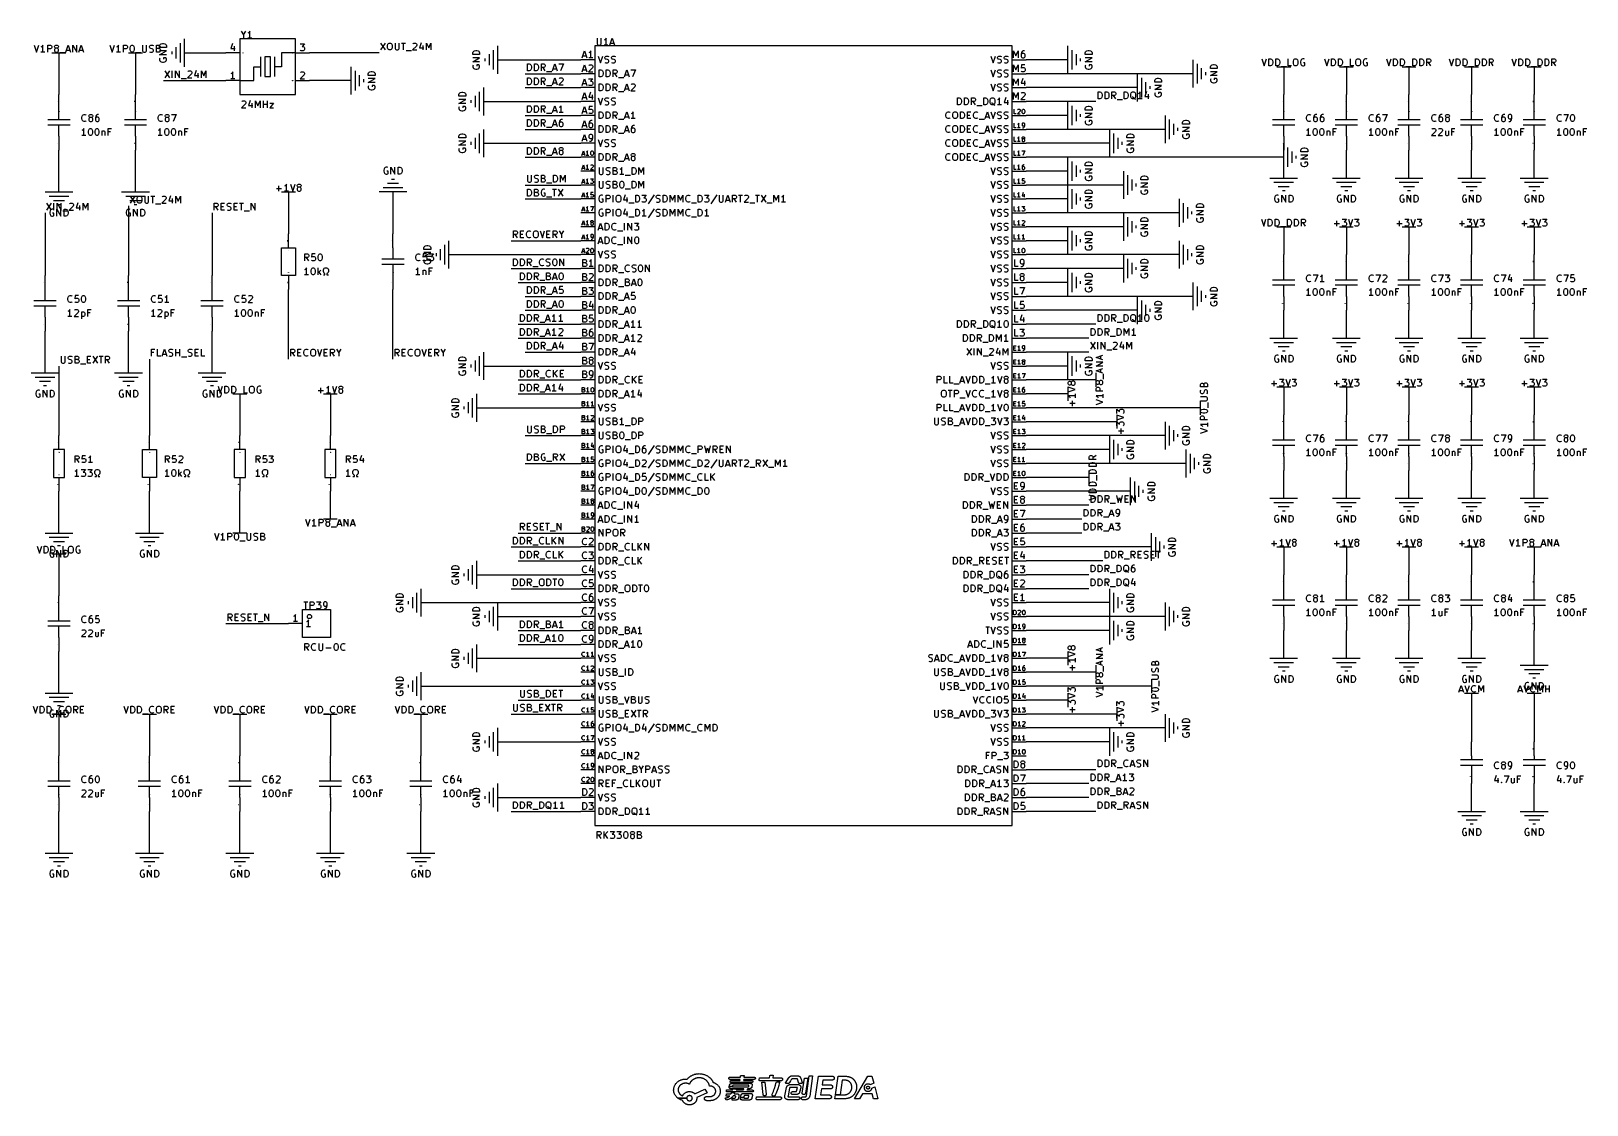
# Model space of a CAD drawing. Header units: millimetres. Extents: x 6 to 290, y -200 to -4.
import ezdxf

# ---------------------------------------------------------------- set-up
doc = ezdxf.new("R2010")
doc.units = ezdxf.units.MM
for name, color, linetype in [('BLUETHIRTYONE', 171, 'CONTINUOUS'), ('GREENSIXTYFIVE', 129, 'CONTINUOUS'), ('LIGHTGREEN', 92, 'CONTINUOUS'), ('LIGHTRED', 12, 'CONTINUOUS'), ('RED', 14, 'CONTINUOUS'), ('REDSIX', 19, 'CONTINUOUS')]:
    doc.layers.add(name, color=color, linetype=linetype)

msp = doc.modelspace()

# ---------------------------------------------------------------- linework, layer by layer
at = {"layer": 'BLUETHIRTYONE', "linetype": 'CONTINUOUS'}
for p, q in [((123.8677, -195.9284), (123.92, -195.8448)), ((123.92, -195.8448), (123.9769, -195.7634)), ((123.9769, -195.7634), (124.0383, -195.6844)), ((124.0383, -195.6844), (124.1042, -195.6079)), ((124.1042, -195.6079), (124.1744, -195.5339)), ((124.1744, -195.5339), (124.249, -195.4628)), ((124.249, -195.4628), (124.3269, -195.3947)), ((124.3269, -195.3947), (124.4079, -195.3306)), ((124.4079, -195.3306), (124.4919, -195.2705)), ((124.4919, -195.2705), (124.5786, -195.2146)), ((124.5786, -195.2146), (124.6679, -195.1628)), ((124.6679, -195.1628), (124.7597, -195.1153)), ((124.7597, -195.1153), (124.8539, -195.0721)), ((124.8539, -195.0721), (124.9502, -195.0331)), ((124.9765, -195.8815), (124.926, -195.9177)), ((124.9502, -195.0331), (125.0486, -194.9986)), ((125.029, -195.8476), (124.9765, -195.8815)), ((125.0833, -195.8159), (125.029, -195.8476)), ((125.0486, -194.9986), (125.1488, -194.9685)), ((125.1394, -195.7865), (125.0833, -195.8159)), ((125.1971, -195.7596), (125.1394, -195.7865)), ((125.1488, -194.9685), (125.2508, -194.9429)), ((125.2563, -195.7352), (125.1971, -195.7596)), ((125.2508, -194.9429), (125.3544, -194.9218)), ((125.3171, -195.7133), (125.2563, -195.7352)), ((125.3793, -195.6941), (125.3171, -195.7133)), ((125.3544, -194.9218), (125.4593, -194.9053)), ((125.4428, -195.6777), (125.3793, -195.6941)), ((125.5075, -195.6641), (125.4428, -195.6777)), ((125.4593, -194.9053), (125.5656, -194.8934)), ((125.5734, -195.6533), (125.5075, -195.6641)), ((125.5656, -194.8934), (125.673, -194.8863)), ((125.6404, -195.6456), (125.5734, -195.6533)), ((125.7084, -195.6409), (125.6404, -195.6456)), ((125.673, -194.8863), (125.7814, -194.8839)), ((125.7772, -195.6393), (125.7084, -195.6409)), ((125.8259, -195.6401), (125.7772, -195.6393)), ((125.7814, -194.8839), (125.8204, -194.8842)), ((125.8204, -194.8842), (125.8593, -194.885)), ((125.8742, -195.6424), (125.8259, -195.6401)), ((125.8593, -194.885), (125.8981, -194.8864)), ((125.9219, -195.6462), (125.8742, -195.6424)), ((125.8981, -194.8864), (125.9367, -194.8884)), ((125.9692, -195.6515), (125.9219, -195.6462)), ((125.9367, -194.8884), (125.9752, -194.891)), ((126.0159, -195.6583), (125.9692, -195.6515)), ((125.9752, -194.891), (126.0136, -194.8943)), ((126.0136, -194.8943), (126.052, -194.8983)), ((126.062, -195.6665), (126.0159, -195.6583)), ((126.052, -194.8983), (126.0904, -194.9029)), ((126.1076, -195.6762), (126.062, -195.6665)), ((126.0904, -194.9029), (126.1213, -194.8654)), ((126.1525, -195.6872), (126.1076, -195.6762)), ((126.1213, -194.8654), (126.153, -194.8285)), ((126.1968, -195.6996), (126.1525, -195.6872)), ((126.153, -194.8285), (126.1855, -194.7922)), ((126.1855, -194.7922), (126.2187, -194.7564)), ((126.2404, -195.7134), (126.1968, -195.6996)), ((126.2187, -194.7564), (126.2527, -194.7211)), ((126.2834, -195.7285), (126.2404, -195.7134)), ((126.2527, -194.7211), (126.2874, -194.6865)), ((126.3256, -195.745), (126.2834, -195.7285)), ((126.2874, -194.6865), (126.3229, -194.6524)), ((126.3229, -194.6524), (126.3592, -194.6189)), ((126.3672, -195.7627), (126.3256, -195.745)), ((126.3592, -194.6189), (126.3961, -194.586)), ((126.4079, -195.7817), (126.3672, -195.7627)), ((126.3961, -194.586), (126.4338, -194.5537)), ((126.4479, -195.8019), (126.4079, -195.7817)), ((126.4338, -194.5537), (126.4723, -194.5221)), ((126.487, -195.8234), (126.4479, -195.8019)), ((126.4723, -194.5221), (126.5114, -194.4911)), ((126.5117, -195.7601), (126.487, -195.8234)), ((126.5114, -194.4911), (126.5512, -194.4607)), ((126.5389, -195.6979), (126.5117, -195.7601)), ((126.5687, -195.637), (126.5389, -195.6979)), ((126.5512, -194.4607), (126.5918, -194.4309)), ((126.601, -195.5774), (126.5687, -195.637)), ((126.5918, -194.4309), (126.633, -194.4018)), ((126.6357, -195.5192), (126.601, -195.5774)), ((126.633, -194.4018), (126.6749, -194.3734)), ((126.6728, -195.4623), (126.6357, -195.5192)), ((126.7122, -195.4069), (126.6728, -195.4623)), ((126.6749, -194.3734), (126.7636, -194.3167)), ((126.7539, -195.353), (126.7122, -195.4069)), ((126.7978, -195.3006), (126.7539, -195.353)), ((126.7636, -194.3167), (126.8542, -194.2635)), ((126.8438, -195.2499), (126.7978, -195.3006)), ((126.8918, -195.2008), (126.8438, -195.2499)), ((126.8542, -194.2635), (126.9467, -194.2138)), ((126.9419, -195.1534), (126.8918, -195.2008)), ((126.994, -195.1079), (126.9419, -195.1534)), ((126.9467, -194.2138), (127.0408, -194.1676)), ((127.0479, -195.0641), (126.994, -195.1079)), ((127.0408, -194.1676), (127.1367, -194.1249)), ((127.1036, -195.0223), (127.0479, -195.0641)), ((127.1611, -194.9824), (127.1036, -195.0223)), ((127.1367, -194.1249), (127.2342, -194.0858)), ((127.2203, -194.9444), (127.1611, -194.9824)), ((127.2812, -194.9086), (127.2203, -194.9444)), ((127.2342, -194.0858), (127.3332, -194.0503)), ((127.3437, -194.8748), (127.2812, -194.9086)), ((127.3332, -194.0503), (127.4336, -194.0184)), ((127.4076, -194.8432), (127.3437, -194.8748)), ((127.4731, -194.8138), (127.4076, -194.8432)), ((127.4336, -194.0184), (127.5353, -193.9902)), ((127.5399, -194.7867), (127.4731, -194.8138)), ((127.5353, -193.9902), (127.6383, -193.9656)), ((127.6081, -194.7619), (127.5399, -194.7867)), ((127.6775, -194.7395), (127.6081, -194.7619)), ((127.6383, -193.9656), (127.7425, -193.9448)), ((127.7482, -194.7195), (127.6775, -194.7395)), ((127.7425, -193.9448), (127.8478, -193.9276)), ((127.8201, -194.702), (127.7482, -194.7195)), ((127.893, -194.6871), (127.8201, -194.702)), ((127.8478, -193.9276), (127.9541, -193.9143)), ((127.967, -194.6747), (127.893, -194.6871)), ((127.9541, -193.9143), (128.0614, -193.9047)), ((128.0419, -194.665), (127.967, -194.6747)), ((128.1178, -194.658), (128.0419, -194.665)), ((128.0614, -193.9047), (128.1695, -193.8989)), ((128.1945, -194.6538), (128.1178, -194.658)), ((128.1695, -193.8989), (128.2783, -193.897)), ((128.2721, -194.6524), (128.1945, -194.6538)), ((128.3622, -194.6543), (128.2721, -194.6524)), ((128.2783, -193.897), (128.404, -193.8996)), ((128.4512, -194.66), (128.3622, -194.6543)), ((128.404, -193.8996), (128.5288, -193.9074)), ((128.539, -194.6694), (128.4512, -194.66)), ((128.5288, -193.9074), (128.6526, -193.9203)), ((128.6256, -194.6825), (128.539, -194.6694)), ((128.7108, -194.6991), (128.6256, -194.6825)), ((128.6526, -193.9203), (128.7752, -193.9383)), ((128.7945, -194.7191), (128.7108, -194.6991)), ((128.7752, -193.9383), (128.8965, -193.9614)), ((128.8766, -194.7425), (128.7945, -194.7191)), ((128.9571, -194.7692), (128.8766, -194.7425)), ((128.8965, -193.9614), (129.0162, -193.9894)), ((129.0358, -194.7991), (128.9571, -194.7692)), ((129.0162, -193.9894), (129.1342, -194.0222)), ((129.1127, -194.832), (129.0358, -194.7991)), ((129.1876, -194.868), (129.1127, -194.832)), ((129.1342, -194.0222), (129.2504, -194.06)), ((129.2605, -194.907), (129.1876, -194.868)), ((129.2504, -194.06), (129.3646, -194.1025)), ((129.3313, -194.9488), (129.2605, -194.907)), ((129.3998, -194.9933), (129.3313, -194.9488)), ((129.3646, -194.1025), (129.4765, -194.1497)), ((129.4659, -195.0405), (129.3998, -194.9933)), ((129.5296, -195.0903), (129.4659, -195.0405)), ((129.4765, -194.1497), (129.5861, -194.2016)), ((129.5909, -195.1426), (129.5296, -195.0903)), ((129.5861, -194.2016), (129.6931, -194.2581)), ((129.6494, -195.1973), (129.5909, -195.1426)), ((129.7053, -195.2544), (129.6494, -195.1973)), ((129.6931, -194.2581), (129.7974, -194.3191)), ((129.7584, -195.3137), (129.7053, -195.2544)), ((129.8085, -195.3751), (129.7584, -195.3137)), ((129.7974, -194.3191), (129.8989, -194.3847)), ((129.8556, -195.4386), (129.8085, -195.3751)), ((129.8997, -195.5041), (129.8556, -195.4386)), ((129.8989, -194.3847), (129.9973, -194.4546)), ((129.9405, -195.5715), (129.8997, -195.5041)), ((129.978, -195.6408), (129.9405, -195.5715)), ((130.0122, -195.7117), (129.978, -195.6408)), ((129.9973, -194.4546), (130.0926, -194.529)), ((130.0429, -195.7843), (130.0122, -195.7117)), ((130.07, -195.8584), (130.0429, -195.7843)), ((130.0934, -195.934), (130.07, -195.8584)), ((130.0926, -194.529), (130.1527, -194.5792)), ((130.1527, -194.5792), (130.2108, -194.631)), ((130.2108, -194.631), (130.2671, -194.6843)), ((130.2671, -194.6843), (130.3214, -194.7391)), ((130.3214, -194.7391), (130.3737, -194.7952)), ((130.3737, -194.7952), (130.424, -194.8526)), ((130.424, -194.8526), (130.4724, -194.9113)), ((130.4724, -194.9113), (130.5187, -194.9712)), ((130.5187, -194.9712), (130.563, -195.0323)), ((130.563, -195.0323), (130.6052, -195.0944)), ((130.6052, -195.0944), (130.6454, -195.1577)), ((130.6454, -195.1577), (130.6835, -195.2219)), ((130.6835, -195.2219), (130.7196, -195.287)), ((130.7196, -195.287), (130.7535, -195.353)), ((130.7535, -195.353), (130.7853, -195.4198)), ((130.7853, -195.4198), (130.8149, -195.4874)), ((130.8149, -195.4874), (130.9549, -195.533)), ((130.9549, -195.533), (131.0896, -195.5882)), ((131.0896, -195.5882), (131.2184, -195.6525)), ((131.2184, -195.6525), (131.3408, -195.7256)), ((131.3408, -195.7256), (131.4563, -195.807)), ((131.4563, -195.807), (131.5642, -195.8962)), ((131.5642, -195.8962), (131.6642, -195.9927)), ((133.6939, -194.8159), (133.6942, -194.81)), ((133.6942, -194.8217), (133.6939, -194.8159)), ((133.6942, -194.81), (133.6948, -194.8042)), ((133.6948, -194.8276), (133.6942, -194.8217)), ((133.6948, -194.8042), (133.696, -194.7985)), ((133.6959, -194.8335), (133.6948, -194.8276)), ((133.6973, -194.8394), (133.6959, -194.8335)), ((133.696, -194.7985), (133.7502, -194.5195)), ((133.6992, -194.8452), (133.6973, -194.8394)), ((133.7014, -194.851), (133.6992, -194.8452)), ((133.704, -194.8568), (133.7014, -194.851)), ((133.707, -194.8624), (133.704, -194.8568)), ((133.7102, -194.868), (133.707, -194.8624)), ((133.7139, -194.8735), (133.7102, -194.868)), ((133.7178, -194.8788), (133.7139, -194.8735)), ((133.722, -194.8841), (133.7178, -194.8788)), ((133.7265, -194.8891), (133.722, -194.8841)), ((133.7313, -194.894), (133.7265, -194.8891)), ((133.7363, -194.8987), (133.7313, -194.894)), ((133.7416, -194.9032), (133.7363, -194.8987)), ((133.7472, -194.9076), (133.7416, -194.9032)), ((133.7529, -194.9116), (133.7472, -194.9076)), ((133.7502, -194.5195), (135.8087, -194.5195)), ((133.7589, -194.9155), (133.7529, -194.9116)), ((133.7651, -194.919), (133.7589, -194.9155)), ((133.7714, -194.9223), (133.7651, -194.919)), ((133.778, -194.9253), (133.7714, -194.9223)), ((133.7846, -194.9281), (133.778, -194.9253)), ((133.7915, -194.9304), (133.7846, -194.9281)), ((133.7985, -194.9325), (133.7915, -194.9304)), ((133.8056, -194.9342), (133.7985, -194.9325)), ((133.8128, -194.9355), (133.8056, -194.9342)), ((133.8201, -194.9365), (133.8128, -194.9355)), ((133.8275, -194.937), (133.8201, -194.9365)), ((135.7399, -194.937), (133.8275, -194.937)), ((133.8296, -195.9182), (133.8387, -195.8989)), ((133.8387, -195.8989), (133.8485, -195.8803)), ((133.8485, -195.8803), (133.8589, -195.8625)), ((133.8589, -195.8625), (133.8699, -195.8455)), ((133.8699, -195.8455), (133.8815, -195.8291)), ((133.8815, -195.8291), (133.8938, -195.8135)), ((133.8938, -195.8135), (133.9067, -195.7987)), ((133.9067, -195.7987), (133.9202, -195.7846)), ((133.9196, -195.3821), (133.9199, -195.3756)), ((133.9198, -195.3886), (133.9196, -195.3821)), ((133.9203, -195.395), (133.9198, -195.3886)), ((133.9199, -195.3756), (133.9205, -195.3689)), ((133.9202, -195.7846), (133.9343, -195.7712)), ((133.9212, -195.4012), (133.9203, -195.395)), ((133.9205, -195.3689), (133.9214, -195.3622)), ((133.9224, -195.4074), (133.9212, -195.4012)), ((133.9214, -195.3622), (133.9611, -195.1439)), ((133.9239, -195.4134), (133.9224, -195.4074)), ((133.9258, -195.4192), (133.9239, -195.4134)), ((133.928, -195.425), (133.9258, -195.4192)), ((133.9305, -195.4305), (133.928, -195.425)), ((133.9333, -195.4359), (133.9305, -195.4305)), ((133.9365, -195.4411), (133.9333, -195.4359)), ((133.9343, -195.7712), (133.9491, -195.7586)), ((133.9399, -195.4462), (133.9365, -195.4411)), ((133.9436, -195.451), (133.9399, -195.4462)), ((133.9475, -195.4557), (133.9436, -195.451)), ((133.9518, -195.4601), (133.9475, -195.4557)), ((133.9491, -195.7586), (133.9645, -195.7468)), ((133.9563, -195.4643), (133.9518, -195.4601)), ((133.961, -195.4683), (133.9563, -195.4643)), ((133.9661, -195.472), (133.961, -195.4683)), ((133.9611, -195.1439), (135.7002, -195.1439)), ((133.9645, -195.7468), (133.9805, -195.7357)), ((133.9713, -195.4755), (133.9661, -195.472)), ((133.9768, -195.4787), (133.9713, -195.4755)), ((133.9825, -195.4817), (133.9768, -195.4787)), ((133.9805, -195.7357), (133.9971, -195.7253)), ((133.9884, -195.4844), (133.9825, -195.4817)), ((133.9945, -195.4868), (133.9884, -195.4844)), ((134.0008, -195.489), (133.9945, -195.4868)), ((133.9971, -195.7253), (134.0144, -195.7157)), ((134.0073, -195.4908), (134.0008, -195.489)), ((134.014, -195.4923), (134.0073, -195.4908)), ((134.0209, -195.4935), (134.014, -195.4923)), ((134.0144, -195.7157), (134.0323, -195.7069)), ((134.028, -195.4943), (134.0209, -195.4935)), ((134.0352, -195.4949), (134.028, -195.4943)), ((134.0323, -195.7069), (134.0508, -195.6988)), ((134.0425, -195.495), (134.0352, -195.4949)), ((137.8944, -195.495), (134.0425, -195.495)), ((134.0508, -195.6988), (134.0699, -195.6915)), ((134.0699, -195.6915), (134.0896, -195.6849)), ((134.0896, -195.6849), (134.11, -195.6791)), ((134.11, -195.6791), (134.131, -195.6741)), ((134.131, -195.6741), (134.1526, -195.6699)), ((134.1526, -195.6699), (134.1749, -195.6664)), ((134.1749, -195.6664), (134.1977, -195.6637)), ((134.1977, -195.6637), (134.2212, -195.6617)), ((134.2212, -195.6617), (134.2454, -195.6605)), ((134.2454, -195.6605), (134.2701, -195.6602)), ((134.2701, -195.6602), (137.5603, -195.6602)), ((135.7002, -195.1439), (135.7399, -194.937)), ((135.8087, -194.5195), (135.8359, -194.3259)), ((135.8359, -194.3259), (135.8372, -194.3203)), ((135.8372, -194.3203), (135.8387, -194.3148)), ((135.8387, -194.3148), (135.8405, -194.3095)), ((135.8405, -194.3095), (135.8425, -194.3043)), ((135.8425, -194.3043), (135.8447, -194.2993)), ((135.8447, -194.2993), (135.8471, -194.2944)), ((135.8471, -194.2944), (135.8497, -194.2897)), ((135.8497, -194.2897), (135.8525, -194.2852)), ((135.8525, -194.2852), (135.8554, -194.2808)), ((135.8554, -194.2808), (135.8586, -194.2765)), ((135.8586, -194.2765), (135.8619, -194.2725)), ((135.8619, -194.2725), (135.8654, -194.2686)), ((135.8654, -194.2686), (135.869, -194.2649)), ((135.869, -194.2649), (135.8728, -194.2613)), ((135.8728, -194.2613), (135.8767, -194.2579)), ((135.8767, -194.2579), (135.8808, -194.2547)), ((135.8808, -194.2547), (135.8849, -194.2517)), ((135.8849, -194.2517), (135.8892, -194.2489)), ((135.8892, -194.2489), (135.8936, -194.2462)), ((135.8936, -194.2462), (135.8981, -194.2437)), ((135.8981, -194.2437), (135.9027, -194.2414)), ((135.9027, -194.2414), (135.9074, -194.2393)), ((135.9074, -194.2393), (135.9121, -194.2374)), ((135.9121, -194.2374), (135.9169, -194.2357)), ((135.9169, -194.2357), (135.9218, -194.2342)), ((135.9218, -194.2342), (135.9267, -194.2328)), ((135.9267, -194.2328), (135.9317, -194.2317)), ((135.9317, -194.2317), (135.9367, -194.2308)), ((135.9367, -194.2308), (135.9417, -194.2301)), ((135.9417, -194.2301), (135.9468, -194.2295)), ((135.9468, -194.2295), (135.9519, -194.2292)), ((135.9519, -194.2292), (135.957, -194.2291)), ((135.957, -194.2291), (136.504, -194.2291)), ((136.3954, -194.9351), (136.3557, -195.142)), ((136.3557, -195.142), (137.8944, -195.142)), ((138.2952, -194.9351), (136.3954, -194.9351)), ((136.504, -194.2291), (136.4497, -194.5214)), ((136.4497, -194.5214), (138.2952, -194.5214)), ((137.5603, -195.6602), (137.5888, -195.6605)), ((137.5888, -195.6605), (137.6161, -195.6616)), ((137.6161, -195.6616), (137.6423, -195.6634)), ((137.6423, -195.6634), (137.6674, -195.6659)), ((137.6674, -195.6659), (137.6914, -195.6691)), ((137.6914, -195.6691), (137.7143, -195.673)), ((137.7143, -195.673), (137.7362, -195.6776)), ((137.7362, -195.6776), (137.757, -195.6829)), ((137.757, -195.6829), (137.7767, -195.689)), ((137.7767, -195.689), (137.7953, -195.6957)), ((137.7953, -195.6957), (137.8129, -195.7032)), ((137.8129, -195.7032), (137.8295, -195.7114)), ((137.8295, -195.7114), (137.845, -195.7203)), ((137.845, -195.7203), (137.8594, -195.7299)), ((137.8594, -195.7299), (137.8728, -195.7402)), ((137.8728, -195.7402), (137.8853, -195.7513)), ((137.8853, -195.7513), (137.8966, -195.763)), ((137.8944, -195.142), (137.9057, -195.1423)), ((137.9032, -195.4949), (137.8944, -195.495)), ((137.8966, -195.763), (137.907, -195.7755)), ((137.9118, -195.4943), (137.9032, -195.4949)), ((137.9057, -195.1423), (137.9167, -195.1431)), ((137.907, -195.7755), (137.9164, -195.7886)), ((137.9204, -195.4935), (137.9118, -195.4943)), ((137.9164, -195.7886), (137.9247, -195.8025)), ((137.9167, -195.1431), (137.9276, -195.1445)), ((137.9289, -195.4923), (137.9204, -195.4935)), ((137.9247, -195.8025), (137.9321, -195.8171)), ((137.9276, -195.1445), (137.9383, -195.1464)), ((137.9373, -195.4907), (137.9289, -195.4923)), ((137.9321, -195.8171), (137.9384, -195.8324)), ((137.9455, -195.4889), (137.9373, -195.4907)), ((137.9383, -195.1464), (137.9487, -195.1488)), ((137.9384, -195.8324), (137.9438, -195.8484)), ((137.9438, -195.8484), (137.9482, -195.8651)), ((137.9537, -195.4867), (137.9455, -195.4889)), ((137.9482, -195.8651), (137.9516, -195.8826)), ((137.9487, -195.1488), (137.9588, -195.1517)), ((137.9516, -195.8826), (137.954, -195.9007)), ((137.9616, -195.4842), (137.9537, -195.4867)), ((137.954, -195.9007), (137.9555, -195.9196)), ((137.9588, -195.1517), (137.9687, -195.155)), ((137.9694, -195.4814), (137.9616, -195.4842)), ((137.9687, -195.155), (137.9784, -195.1589)), ((137.9771, -195.4783), (137.9694, -195.4814)), ((137.9845, -195.475), (137.9771, -195.4783)), ((137.9784, -195.1589), (137.9877, -195.1631)), ((137.9918, -195.4713), (137.9845, -195.475)), ((137.9877, -195.1631), (137.9967, -195.1678)), ((137.9989, -195.4674), (137.9918, -195.4713)), ((137.9967, -195.1678), (138.0053, -195.1729)), ((138.0058, -195.4632), (137.9989, -195.4674)), ((138.0053, -195.1729), (138.0137, -195.1785)), ((138.0124, -195.4587), (138.0058, -195.4632)), ((138.0189, -195.454), (138.0124, -195.4587)), ((138.0137, -195.1785), (138.0216, -195.1843)), ((138.0251, -195.449), (138.0189, -195.454)), ((138.0216, -195.1843), (138.0292, -195.1906)), ((138.031, -195.4438), (138.0251, -195.449)), ((138.0292, -195.1906), (138.0364, -195.1972)), ((138.0367, -195.4384), (138.031, -195.4438)), ((138.0364, -195.1972), (138.0431, -195.2042)), ((138.0421, -195.4327), (138.0367, -195.4384)), ((138.0472, -195.4268), (138.0421, -195.4327)), ((138.0431, -195.2042), (138.0495, -195.2115)), ((138.0521, -195.4206), (138.0472, -195.4268)), ((138.0495, -195.2115), (138.0554, -195.219)), ((138.0566, -195.4143), (138.0521, -195.4206)), ((138.0554, -195.219), (138.0608, -195.2269)), ((138.0609, -195.4078), (138.0566, -195.4143)), ((138.0608, -195.2269), (138.0658, -195.2351)), ((138.0648, -195.401), (138.0609, -195.4078)), ((138.0683, -195.3941), (138.0648, -195.401)), ((138.0658, -195.2351), (138.0702, -195.2435)), ((138.0716, -195.387), (138.0683, -195.3941)), ((138.0702, -195.2435), (138.0742, -195.2521)), ((138.0745, -195.3797), (138.0716, -195.387)), ((138.0742, -195.2521), (138.0776, -195.261)), ((138.077, -195.3722), (138.0745, -195.3797)), ((138.0791, -195.3646), (138.077, -195.3722)), ((138.0776, -195.261), (138.0805, -195.2701)), ((138.0809, -195.3568), (138.0791, -195.3646)), ((138.0805, -195.2701), (138.0829, -195.2794)), ((138.0823, -195.3489), (138.0809, -195.3568)), ((138.0843, -195.3386), (138.0823, -195.3489)), ((138.0829, -195.2794), (138.0846, -195.2889)), ((138.0856, -195.3284), (138.0843, -195.3386)), ((138.0846, -195.2889), (138.0858, -195.2986)), ((138.0863, -195.3184), (138.0856, -195.3284)), ((138.0858, -195.2986), (138.0864, -195.3084)), ((138.0864, -195.3084), (138.0863, -195.3184)), ((138.2952, -194.5214), (138.3077, -194.5217)), ((138.3065, -194.9349), (138.2952, -194.9351)), ((138.3176, -194.9343), (138.3065, -194.9349)), ((138.3077, -194.5217), (138.3199, -194.5227)), ((138.3285, -194.9332), (138.3176, -194.9343)), ((138.3199, -194.5227), (138.332, -194.5242)), ((138.3393, -194.9318), (138.3285, -194.9332)), ((138.332, -194.5242), (138.3439, -194.5264)), ((138.3498, -194.9299), (138.3393, -194.9318)), ((138.3439, -194.5264), (138.3555, -194.5291)), ((138.3601, -194.9277), (138.3498, -194.9299)), ((138.3555, -194.5291), (138.3669, -194.5324)), ((138.3702, -194.9251), (138.3601, -194.9277)), ((138.3669, -194.5324), (138.3781, -194.5363)), ((138.3801, -194.9221), (138.3702, -194.9251)), ((138.3781, -194.5363), (138.3889, -194.5407)), ((138.3898, -194.9187), (138.3801, -194.9221)), ((138.3889, -194.5407), (138.3995, -194.5456)), ((138.3991, -194.915), (138.3898, -194.9187)), ((138.4083, -194.911), (138.3991, -194.915)), ((138.3995, -194.5456), (138.4097, -194.551)), ((138.4171, -194.9066), (138.4083, -194.911)), ((138.4097, -194.551), (138.4197, -194.5569)), ((138.4257, -194.9019), (138.4171, -194.9066)), ((138.4197, -194.5569), (138.4293, -194.5632)), ((138.434, -194.8969), (138.4257, -194.9019)), ((138.4293, -194.5632), (138.4385, -194.57)), ((138.442, -194.8916), (138.434, -194.8969)), ((138.4385, -194.57), (138.4473, -194.5773)), ((138.4497, -194.886), (138.442, -194.8916)), ((138.4473, -194.5773), (138.4558, -194.585)), ((138.4571, -194.8802), (138.4497, -194.886)), ((138.4558, -194.585), (138.4638, -194.593)), ((138.4641, -194.874), (138.4571, -194.8802)), ((138.4638, -194.593), (138.4714, -194.6015)), ((138.4709, -194.8676), (138.4641, -194.874)), ((138.4772, -194.8609), (138.4709, -194.8676)), ((138.4714, -194.6015), (138.4786, -194.6103)), ((138.4832, -194.854), (138.4772, -194.8609)), ((138.4786, -194.6103), (138.4853, -194.6195)), ((138.4889, -194.8468), (138.4832, -194.854)), ((138.4853, -194.6195), (138.4915, -194.6291)), ((138.4941, -194.8395), (138.4889, -194.8468)), ((138.4915, -194.6291), (138.4973, -194.6389)), ((138.499, -194.8319), (138.4941, -194.8395)), ((138.4973, -194.6389), (138.5025, -194.6491)), ((138.5035, -194.824), (138.499, -194.8319)), ((138.5025, -194.6491), (138.5072, -194.6596)), ((138.5075, -194.816), (138.5035, -194.824)), ((138.5072, -194.6596), (138.5113, -194.6703)), ((138.5112, -194.8078), (138.5075, -194.816)), ((138.5144, -194.7995), (138.5112, -194.8078)), ((138.5113, -194.6703), (138.5149, -194.6813)), ((138.5172, -194.7909), (138.5144, -194.7995)), ((138.5149, -194.6813), (138.5179, -194.6926)), ((138.5195, -194.7822), (138.5172, -194.7909)), ((138.5179, -194.6926), (138.5203, -194.7041)), ((138.5214, -194.7733), (138.5195, -194.7822)), ((138.5203, -194.7041), (138.5221, -194.7158)), ((138.5228, -194.7643), (138.5214, -194.7733)), ((138.5221, -194.7158), (138.5233, -194.7276)), ((138.5236, -194.7519), (138.5228, -194.7643)), ((138.5233, -194.7276), (138.5238, -194.7397)), ((138.5238, -194.7397), (138.5236, -194.7519)), ((139.2117, -195.0699), (139.2118, -195.0631)), ((139.2119, -195.0763), (139.2117, -195.0699)), ((139.2118, -195.0599), (139.212, -195.0569)), ((139.2118, -195.0631), (139.2118, -195.0599)), ((139.2124, -195.0826), (139.2119, -195.0763)), ((139.212, -195.0569), (139.2122, -195.0539)), ((139.2122, -195.0539), (139.2124, -195.0524)), ((139.2124, -195.0524), (139.2126, -195.051)), ((139.2133, -195.0888), (139.2124, -195.0826)), ((139.2126, -195.051), (139.2129, -195.0495)), ((139.2129, -195.0495), (139.2131, -195.0481)), ((139.2131, -195.0481), (139.2135, -195.0467)), ((139.2145, -195.0949), (139.2133, -195.0888)), ((139.2135, -195.0467), (139.2138, -195.0452)), ((139.2138, -195.0452), (139.2535, -194.6562)), ((139.216, -195.1009), (139.2145, -195.0949)), ((139.2178, -195.1068), (139.216, -195.1009)), ((139.22, -195.1126), (139.2178, -195.1068)), ((139.2224, -195.1183), (139.22, -195.1126)), ((139.2251, -195.1239), (139.2224, -195.1183)), ((139.2281, -195.1293), (139.2251, -195.1239)), ((139.2314, -195.1346), (139.2281, -195.1293)), ((139.235, -195.1397), (139.2314, -195.1346)), ((139.2388, -195.1446), (139.235, -195.1397)), ((139.2428, -195.1494), (139.2388, -195.1446)), ((139.2471, -195.154), (139.2428, -195.1494)), ((139.2517, -195.1584), (139.2471, -195.154)), ((139.2564, -195.1626), (139.2517, -195.1584)), ((139.2535, -194.6562), (141.099, -194.6543)), ((139.2614, -195.1666), (139.2564, -195.1626)), ((139.2666, -195.1704), (139.2614, -195.1666)), ((139.272, -195.174), (139.2666, -195.1704)), ((139.2776, -195.1774), (139.272, -195.174)), ((139.2833, -195.1805), (139.2776, -195.1774)), ((139.2893, -195.1834), (139.2833, -195.1805)), ((139.2954, -195.186), (139.2893, -195.1834)), ((139.3017, -195.1884), (139.2954, -195.186)), ((139.3081, -195.1905), (139.3017, -195.1884)), ((139.3147, -195.1923), (139.3081, -195.1905)), ((139.3214, -195.1939), (139.3147, -195.1923)), ((139.3283, -195.1951), (139.3214, -195.1939)), ((139.3353, -195.1961), (139.3283, -195.1951)), ((139.3423, -195.1967), (139.3353, -195.1961)), ((139.3495, -195.1971), (139.3423, -195.1967)), ((139.3495, -195.199), (139.3495, -195.1971)), ((143.1868, -195.199), (139.3495, -195.199)), ((139.6773, -195.4286), (139.6773, -195.4267)), ((139.6773, -195.4267), (140.2681, -195.4267)), ((139.9445, -197.7232), (139.6773, -195.4286)), ((140.2681, -195.4267), (140.5207, -197.6397)), ((141.099, -194.6543), (141.1679, -194.288)), ((141.1679, -194.288), (141.1689, -194.282)), ((141.1689, -194.282), (141.1701, -194.2761)), ((141.1701, -194.2761), (141.1716, -194.2703)), ((141.1716, -194.2703), (141.1733, -194.2646)), ((141.1733, -194.2646), (141.1754, -194.2591)), ((141.1754, -194.2591), (141.1777, -194.2537)), ((141.1777, -194.2537), (141.1802, -194.2484)), ((141.1802, -194.2484), (141.183, -194.2432)), ((141.183, -194.2432), (141.186, -194.2382)), ((141.186, -194.2382), (141.1892, -194.2334)), ((141.1892, -194.2334), (141.1927, -194.2287)), ((141.1927, -194.2287), (141.1964, -194.2242)), ((141.1964, -194.2242), (141.2003, -194.2198)), ((141.2003, -194.2198), (141.2043, -194.2156)), ((141.2043, -194.2156), (141.2086, -194.2116)), ((141.2086, -194.2116), (141.2131, -194.2078)), ((141.2131, -194.2078), (141.2177, -194.2041)), ((141.2177, -194.2041), (141.2225, -194.2007)), ((141.2225, -194.2007), (141.2275, -194.1974)), ((141.2275, -194.1974), (141.2326, -194.1944)), ((141.2326, -194.1944), (141.2379, -194.1916)), ((141.2379, -194.1916), (141.2433, -194.1889)), ((141.2433, -194.1889), (141.2489, -194.1866)), ((141.2489, -194.1866), (141.2545, -194.1844)), ((141.2545, -194.1844), (141.2603, -194.1825)), ((141.2603, -194.1825), (141.2662, -194.1808)), ((141.2662, -194.1808), (141.2723, -194.1793)), ((141.2723, -194.1793), (141.2784, -194.1781)), ((141.2784, -194.1781), (141.2846, -194.1772)), ((141.2846, -194.1772), (141.2909, -194.1765)), ((141.2909, -194.1765), (141.2972, -194.1761)), ((141.2972, -194.1761), (141.3036, -194.176)), ((141.3036, -194.176), (141.312, -194.176)), ((141.312, -194.176), (141.7859, -194.176)), ((141.7859, -194.176), (141.7066, -194.6543)), ((141.7066, -194.6543), (143.2202, -194.6543)), ((142.1891, -195.9697), (142.2803, -195.6707)), ((142.2803, -195.6707), (142.3726, -195.3831)), ((142.3726, -195.3831), (142.9989, -195.3831)), ((142.8938, -195.7118), (142.7954, -196.0318)), ((142.9926, -195.4039), (142.8938, -195.7118)), ((142.9947, -195.3982), (142.9926, -195.4039)), ((142.9989, -195.3831), (142.9947, -195.3982)), ((143.2016, -195.1987), (143.1868, -195.199)), ((143.2162, -195.1977), (143.2016, -195.1987)), ((143.2307, -195.1962), (143.2162, -195.1977)), ((143.2202, -194.6543), (143.2361, -194.6546)), ((143.2449, -195.1941), (143.2307, -195.1962)), ((143.2361, -194.6546), (143.2518, -194.6557)), ((143.259, -195.1915), (143.2449, -195.1941)), ((143.2518, -194.6557), (143.2673, -194.6574)), ((143.2728, -195.1882), (143.259, -195.1915)), ((143.2673, -194.6574), (143.2825, -194.6599)), ((143.2864, -195.1845), (143.2728, -195.1882)), ((143.2825, -194.6599), (143.2975, -194.6631)), ((143.2997, -195.1802), (143.2864, -195.1845)), ((143.2975, -194.6631), (143.3121, -194.667)), ((143.3127, -195.1753), (143.2997, -195.1802)), ((143.3121, -194.667), (143.3263, -194.6715)), ((143.3255, -195.17), (143.3127, -195.1753)), ((143.338, -195.1642), (143.3255, -195.17)), ((143.3263, -194.6715), (143.3402, -194.6768)), ((143.3501, -195.1579), (143.338, -195.1642)), ((143.3402, -194.6768), (143.3537, -194.6827)), ((143.3619, -195.1512), (143.3501, -195.1579)), ((143.3537, -194.6827), (143.3668, -194.6894)), ((143.3733, -195.144), (143.3619, -195.1512)), ((143.3668, -194.6894), (143.3794, -194.6967)), ((143.3843, -195.1363), (143.3733, -195.144)), ((143.3794, -194.6967), (143.3916, -194.7047)), ((143.395, -195.1283), (143.3843, -195.1363)), ((143.3916, -194.7047), (143.4033, -194.7134)), ((143.4053, -195.1198), (143.395, -195.1283)), ((143.4033, -194.7134), (143.4145, -194.7227)), ((143.4151, -195.1109), (143.4053, -195.1198)), ((143.4145, -194.7227), (143.4251, -194.7328)), ((143.4245, -195.1016), (143.4151, -195.1109)), ((143.4335, -195.092), (143.4245, -195.1016)), ((143.4251, -194.7328), (143.4352, -194.7435)), ((143.442, -195.082), (143.4335, -195.092)), ((143.4352, -194.7435), (143.4447, -194.754)), ((143.45, -195.0717), (143.442, -195.082)), ((143.4447, -194.754), (143.4534, -194.7649)), ((143.4575, -195.061), (143.45, -195.0717)), ((143.4534, -194.7649), (143.4615, -194.7761)), ((143.4645, -195.05), (143.4575, -195.061)), ((143.4615, -194.7761), (143.4688, -194.7878)), ((143.471, -195.0387), (143.4645, -195.05)), ((143.4688, -194.7878), (143.4754, -194.7997)), ((143.4769, -195.0272), (143.471, -195.0387)), ((143.4754, -194.7997), (143.4814, -194.812)), ((143.4822, -195.0153), (143.4769, -195.0272)), ((143.4814, -194.812), (143.4866, -194.8246)), ((143.487, -195.0032), (143.4822, -195.0153)), ((143.4866, -194.8246), (143.4911, -194.8374)), ((143.4912, -194.9908), (143.487, -195.0032)), ((143.4911, -194.8374), (143.4948, -194.8505)), ((143.4947, -194.9781), (143.4912, -194.9908)), ((143.4976, -194.9653), (143.4947, -194.9781)), ((143.4948, -194.8505), (143.4978, -194.8639)), ((143.4999, -194.9522), (143.4976, -194.9653)), ((143.4978, -194.8639), (143.5001, -194.8775)), ((143.5015, -194.9339), (143.4999, -194.9484)), ((143.4999, -194.9484), (143.4999, -194.9522)), ((143.5001, -194.8775), (143.5016, -194.8913)), ((143.5023, -194.9195), (143.5015, -194.9339)), ((143.5016, -194.8913), (143.5023, -194.9053)), ((143.5023, -194.9053), (143.5023, -194.9195)), ((144.0511, -195.5615), (144.0512, -195.5576)), ((144.0513, -195.5678), (144.0511, -195.5615)), ((144.0512, -195.5576), (144.0514, -195.5537)), ((144.0518, -195.5741), (144.0513, -195.5678)), ((144.0514, -195.5537), (144.0517, -195.5499)), ((144.0517, -195.5499), (144.0522, -195.5462)), ((144.0526, -195.5803), (144.0518, -195.5741)), ((144.0522, -195.5462), (144.0529, -195.5424)), ((144.0538, -195.5865), (144.0526, -195.5803)), ((144.0529, -195.5424), (144.0536, -195.5388)), ((144.0536, -195.5388), (144.0545, -195.5352)), ((144.0554, -195.5925), (144.0538, -195.5865)), ((144.0545, -195.5352), (144.0555, -195.5316)), ((144.0572, -195.5984), (144.0554, -195.5925)), ((144.0555, -195.5316), (144.0567, -195.528)), ((144.0567, -195.528), (144.0579, -195.5245)), ((144.0593, -195.6042), (144.0572, -195.5984)), ((144.0579, -195.5245), (144.0593, -195.5211)), ((144.0593, -195.5211), (144.0608, -195.5177)), ((144.0618, -195.6099), (144.0593, -195.6042)), ((144.0608, -195.5177), (144.0624, -195.5143)), ((144.0645, -195.6154), (144.0618, -195.6099)), ((144.0624, -195.5143), (144.0641, -195.511)), ((144.0641, -195.511), (144.0659, -195.5078)), ((144.0675, -195.6208), (144.0645, -195.6154)), ((144.0657, -195.5026), (144.596, -194.6979)), ((144.0678, -195.5045), (144.0657, -195.5026)), ((144.0659, -195.5078), (144.0678, -195.5045)), ((144.0708, -195.626), (144.0675, -195.6208)), ((144.0743, -195.6311), (144.0708, -195.626)), ((144.0781, -195.636), (144.0743, -195.6311)), ((144.0822, -195.6408), (144.0781, -195.636)), ((144.0865, -195.6454), (144.0822, -195.6408)), ((144.091, -195.6497), (144.0865, -195.6454)), ((144.0958, -195.6539), (144.091, -195.6497)), ((144.1008, -195.6578), (144.0958, -195.6539)), ((144.1059, -195.6616), (144.1008, -195.6578)), ((144.1113, -195.6651), (144.1059, -195.6616)), ((144.1169, -195.6684), (144.1113, -195.6651)), ((144.1227, -195.6714), (144.1169, -195.6684)), ((144.1286, -195.6742), (144.1227, -195.6714)), ((144.1348, -195.6768), (144.1286, -195.6742)), ((144.141, -195.679), (144.1348, -195.6768)), ((144.1475, -195.681), (144.141, -195.679)), ((144.1541, -195.6827), (144.1475, -195.681)), ((144.1608, -195.6841), (144.1541, -195.6827)), ((144.1676, -195.6853), (144.1608, -195.6841)), ((144.1746, -195.6861), (144.1676, -195.6853)), ((144.1817, -195.6866), (144.1746, -195.6861)), ((144.1889, -195.6867), (144.1817, -195.6866)), ((144.193, -195.6867), (144.1889, -195.6867)), ((144.6252, -195.6867), (144.193, -195.6867)), ((144.596, -194.6979), (144.6127, -194.6723)), ((144.6127, -194.6723), (144.6299, -194.6474)), ((144.6506, -195.6483), (144.6252, -195.6867)), ((144.6299, -194.6474), (144.6477, -194.6232)), ((144.6477, -194.6232), (144.666, -194.5997)), ((144.6766, -195.6099), (144.6506, -195.6483)), ((144.666, -194.5997), (144.6849, -194.577)), ((144.6694, -195.9131), (144.7009, -195.9012)), ((144.7296, -195.533), (144.6766, -195.6099)), ((144.6849, -194.577), (144.7042, -194.5549)), ((144.7009, -195.9012), (144.7328, -195.8907)), ((144.7042, -194.5549), (144.7241, -194.5337)), ((144.7241, -194.5337), (144.7445, -194.5131)), ((144.74, -195.5178), (144.7296, -195.533)), ((144.7328, -195.8907), (144.7649, -195.8815)), ((144.9235, -195.2336), (144.74, -195.5178)), ((144.7445, -194.5131), (144.7654, -194.4933)), ((144.7649, -195.8815), (144.7973, -195.8736)), ((144.7654, -194.4933), (144.7868, -194.4742)), ((144.7868, -194.4742), (144.8087, -194.4558)), ((144.7973, -195.8736), (144.8299, -195.8672)), ((144.8087, -194.4558), (144.8311, -194.4382)), ((144.8299, -195.8672), (144.8627, -195.8622)), ((144.8311, -194.4382), (144.8541, -194.4214)), ((144.8541, -194.4214), (144.8775, -194.4052)), ((144.8627, -195.8622), (144.8955, -195.8586)), ((144.8775, -194.4052), (144.9014, -194.3899)), ((144.8955, -195.8586), (144.9284, -195.8564)), ((144.9014, -194.3899), (144.9258, -194.3753)), ((145.0175, -195.0902), (144.9235, -195.2336)), ((144.9258, -194.3753), (144.9494, -194.3625)), ((144.9284, -195.8564), (144.9613, -195.8556)), ((144.9494, -194.3625), (144.9738, -194.3505)), ((144.9613, -195.8556), (146.2328, -195.8556)), ((144.9738, -194.3505), (144.9991, -194.3394)), ((144.9991, -194.3394), (145.0252, -194.329)), ((145.1054, -194.9579), (145.0175, -195.0902)), ((145.0252, -194.329), (145.0521, -194.3195)), ((145.0521, -194.3195), (145.0799, -194.3108)), ((145.0799, -194.3108), (145.1086, -194.3029)), ((145.1075, -194.9541), (145.1054, -194.9579)), ((145.1131, -194.9457), (145.1075, -194.9541)), ((145.1086, -194.3029), (145.138, -194.2958)), ((145.1189, -194.9373), (145.1131, -194.9457)), ((145.125, -194.9292), (145.1189, -194.9373)), ((145.1313, -194.9212), (145.125, -194.9292)), ((145.1377, -194.9134), (145.1313, -194.9212)), ((145.1444, -194.9058), (145.1377, -194.9134)), ((145.138, -194.2958), (145.1683, -194.2895)), ((145.1513, -194.8984), (145.1444, -194.9058)), ((145.1584, -194.8913), (145.1513, -194.8984)), ((145.1656, -194.8844), (145.1584, -194.8913)), ((145.173, -194.8777), (145.1656, -194.8844)), ((145.1683, -194.2895), (145.1993, -194.2841)), ((145.1805, -194.8713), (145.173, -194.8777)), ((145.1882, -194.8652), (145.1805, -194.8713)), ((145.196, -194.8595), (145.1882, -194.8652)), ((145.204, -194.854), (145.196, -194.8595)), ((145.1993, -194.2841), (145.2311, -194.2795)), ((145.212, -194.8488), (145.204, -194.854)), ((145.2202, -194.844), (145.212, -194.8488)), ((145.2267, -194.8406), (145.2202, -194.844)), ((145.2336, -194.8374), (145.2267, -194.8406)), ((145.2311, -194.2795), (145.2638, -194.2757)), ((145.2409, -194.8344), (145.2336, -194.8374)), ((145.2487, -194.8316), (145.2409, -194.8344)), ((145.2568, -194.829), (145.2487, -194.8316)), ((145.2653, -194.8267), (145.2568, -194.829)), ((145.2638, -194.2757), (145.2972, -194.2728)), ((145.2741, -194.8246), (145.2653, -194.8267)), ((145.2834, -194.8227), (145.2741, -194.8246)), ((145.2929, -194.821), (145.2834, -194.8227)), ((145.3028, -194.8196), (145.2929, -194.821)), ((145.2972, -194.2728), (145.3313, -194.2707)), ((145.313, -194.8184), (145.3028, -194.8196)), ((145.3236, -194.8174), (145.313, -194.8184)), ((145.3344, -194.8166), (145.3236, -194.8174)), ((145.3313, -194.2707), (145.3662, -194.2694)), ((145.3455, -194.816), (145.3344, -194.8166)), ((145.3568, -194.8157), (145.3455, -194.816)), ((145.3684, -194.8156), (145.3568, -194.8157)), ((145.3662, -194.2694), (145.4018, -194.269)), ((146.049, -194.8156), (145.3684, -194.8156)), ((145.4018, -194.269), (146.0824, -194.269)), ((146.0696, -194.8159), (146.049, -194.8156)), ((146.0794, -194.8164), (146.0696, -194.8159)), ((146.0888, -194.817), (146.0794, -194.8164)), ((146.0824, -194.269), (146.1195, -194.2694)), ((146.0979, -194.8177), (146.0888, -194.817)), ((146.1066, -194.8187), (146.0979, -194.8177)), ((146.115, -194.8198), (146.1066, -194.8187)), ((146.1229, -194.821), (146.115, -194.8198)), ((146.1195, -194.2694), (146.1555, -194.2707)), ((146.1304, -194.8224), (146.1229, -194.821)), ((146.1375, -194.824), (146.1304, -194.8224)), ((146.1441, -194.8257), (146.1375, -194.824)), ((146.1503, -194.8276), (146.1441, -194.8257)), ((146.156, -194.8296), (146.1503, -194.8276)), ((146.1555, -194.2707), (146.1904, -194.2728)), ((146.1612, -194.8317), (146.156, -194.8296)), ((146.1659, -194.834), (146.1612, -194.8317)), ((146.1701, -194.8365), (146.1659, -194.834)), ((146.1756, -194.8405), (146.1701, -194.8365)), ((146.1809, -194.8448), (146.1756, -194.8405)), ((146.1861, -194.8493), (146.1809, -194.8448)), ((146.1911, -194.8541), (146.1861, -194.8493)), ((146.1904, -194.2728), (146.2243, -194.2757)), ((146.196, -194.8591), (146.1911, -194.8541)), ((146.2008, -194.8643), (146.196, -194.8591)), ((146.2054, -194.8698), (146.2008, -194.8643)), ((146.2098, -194.8754), (146.2054, -194.8698)), ((146.214, -194.8811), (146.2098, -194.8754)), ((146.218, -194.8871), (146.214, -194.8811)), ((146.2218, -194.8932), (146.218, -194.8871)), ((146.2253, -194.8994), (146.2218, -194.8932)), ((146.2243, -194.2757), (146.2572, -194.2794)), ((146.2286, -194.9058), (146.2253, -194.8994)), ((146.2317, -194.9123), (146.2286, -194.9058)), ((146.2344, -194.9189), (146.2317, -194.9123)), ((146.2328, -195.8556), (146.2584, -195.8561)), ((146.2369, -194.9257), (146.2344, -194.9189)), ((146.477, -195.6848), (146.2369, -194.9257)), ((146.2572, -194.2794), (146.2891, -194.284)), ((146.2584, -195.8561), (146.2837, -195.8574)), ((146.2837, -195.8574), (146.3087, -195.8596)), ((146.2891, -194.284), (146.32, -194.2894)), ((146.3087, -195.8596), (146.3332, -195.8627)), ((146.32, -194.2894), (146.3499, -194.2955)), ((146.3332, -195.8627), (146.3573, -195.8666)), ((146.3499, -194.2955), (146.3789, -194.3025)), ((146.3573, -195.8666), (146.381, -195.8714)), ((146.3789, -194.3025), (146.407, -194.3103)), ((146.381, -195.8714), (146.4043, -195.877)), ((146.4043, -195.877), (146.4271, -195.8834)), ((146.407, -194.3103), (146.4341, -194.3189)), ((146.4271, -195.8834), (146.4494, -195.8906)), ((146.4341, -194.3189), (146.4603, -194.3282)), ((146.4494, -195.8906), (146.4712, -195.8986)), ((146.4603, -194.3282), (146.4856, -194.3384)), ((146.4712, -195.8986), (146.4925, -195.9074)), ((146.9175, -195.6848), (146.477, -195.6848)), ((146.4856, -194.3384), (146.5101, -194.3493)), ((146.4925, -195.9074), (146.5133, -195.9169)), ((146.5101, -194.3493), (146.5336, -194.3609)), ((146.5336, -194.3609), (146.5564, -194.3734)), ((146.5564, -194.3734), (146.5668, -194.381)), ((146.5668, -194.381), (146.5858, -194.395)), ((146.5858, -194.395), (146.6043, -194.4101)), ((146.6043, -194.4101), (146.6223, -194.4263)), ((146.6223, -194.4263), (146.64, -194.4434)), ((146.64, -194.4434), (146.6571, -194.4616)), ((146.6571, -194.4616), (146.6738, -194.4808)), ((146.6738, -194.4808), (146.6901, -194.501)), ((146.6901, -194.501), (146.7059, -194.5221)), ((146.7059, -194.5221), (146.7212, -194.5442)), ((146.7212, -194.5442), (146.7361, -194.5672)), ((146.7361, -194.5672), (146.7505, -194.5912)), ((146.7505, -194.5912), (146.7644, -194.6161)), ((146.7644, -194.6161), (146.7778, -194.6419)), ((146.7778, -194.6419), (146.7908, -194.6685)), ((146.7908, -194.6685), (146.8033, -194.6961)), ((146.8033, -194.6961), (146.8152, -194.7245)), ((146.8152, -194.7245), (146.8173, -194.7283)), ((146.8173, -194.7283), (147.0699, -195.5254)), ((146.9187, -195.6836), (146.9175, -195.6829)), ((146.9175, -195.6829), (146.9175, -195.6848)), ((146.9199, -195.6842), (146.9187, -195.6836)), ((146.9211, -195.6847), (146.9199, -195.6842)), ((146.9222, -195.6851), (146.9211, -195.6847)), ((146.9234, -195.6855), (146.9222, -195.6851)), ((146.9246, -195.6858), (146.9234, -195.6855)), ((146.9258, -195.6861), (146.9246, -195.6858)), ((146.9269, -195.6863), (146.9258, -195.6861)), ((146.9281, -195.6864), (146.9269, -195.6863)), ((146.9293, -195.6865), (146.9281, -195.6864)), ((146.9305, -195.6866), (146.9293, -195.6865)), ((146.9316, -195.6867), (146.9305, -195.6866)), ((146.934, -195.6867), (146.9316, -195.6867)), ((146.9363, -195.6867), (146.934, -195.6867)), ((146.9433, -195.6866), (146.9363, -195.6867)), ((146.9503, -195.6861), (146.9433, -195.6866)), ((146.9571, -195.6853), (146.9503, -195.6861)), ((146.9638, -195.6842), (146.9571, -195.6853)), ((146.9704, -195.6828), (146.9638, -195.6842)), ((146.977, -195.6812), (146.9704, -195.6828)), ((146.9833, -195.6792), (146.977, -195.6812)), ((146.9896, -195.677), (146.9833, -195.6792)), ((146.9957, -195.6746), (146.9896, -195.677)), ((147.0016, -195.6718), (146.9957, -195.6746)), ((147.0074, -195.6688), (147.0016, -195.6718)), ((147.013, -195.6656), (147.0074, -195.6688)), ((147.0184, -195.6621), (147.013, -195.6656)), ((147.0236, -195.6585), (147.0184, -195.6621)), ((147.0286, -195.6546), (147.0236, -195.6585)), ((147.0334, -195.6504), (147.0286, -195.6546)), ((147.038, -195.6461), (147.0334, -195.6504)), ((147.0423, -195.6416), (147.038, -195.6461)), ((147.0465, -195.6369), (147.0423, -195.6416)), ((147.0503, -195.632), (147.0465, -195.6369)), ((147.0491, -197.429), (147.4687, -194.7416)), ((147.0539, -195.6269), (147.0503, -195.632)), ((147.0573, -195.6216), (147.0539, -195.6269)), ((147.0604, -195.6162), (147.0573, -195.6216)), ((147.0632, -195.6107), (147.0604, -195.6162)), ((147.0657, -195.605), (147.0632, -195.6107)), ((147.0678, -195.5991), (147.0657, -195.605)), ((147.0697, -195.5931), (147.0678, -195.5991)), ((147.0699, -195.5254), (147.0679, -195.5254)), ((147.0679, -195.5254), (147.0693, -195.5297)), ((147.0693, -195.5297), (147.0706, -195.534)), ((147.0713, -195.587), (147.0697, -195.5931)), ((147.0706, -195.534), (147.0717, -195.5383)), ((147.0725, -195.5808), (147.0713, -195.587)), ((147.0717, -195.5383), (147.0726, -195.5427)), ((147.0734, -195.5744), (147.0725, -195.5808)), ((147.0726, -195.5427), (147.0732, -195.5472)), ((147.0732, -195.5472), (147.0737, -195.5518)), ((147.0739, -195.568), (147.0734, -195.5744)), ((147.0737, -195.5518), (147.074, -195.5566)), ((147.0741, -195.5615), (147.0739, -195.568)), ((147.074, -195.5566), (147.0741, -195.5615)), ((147.4687, -194.7416), (148.0783, -194.7416)), ((148.0783, -194.7416), (147.6545, -197.467)), ((147.8466, -197.9358), (148.3622, -194.3031)), ((148.3622, -194.3031), (148.9656, -194.3031)), ((148.9656, -194.3031), (148.4416, -197.9775)), ((149.4312, -198.4976), (150.0575, -194.3354)), ((150.0575, -194.3354), (152.5273, -194.3354)), ((150.8174, -195.0794), (150.6859, -195.9429)), ((152.5293, -195.0775), (150.8174, -195.0794)), ((152.5273, -194.3354), (152.5481, -194.3359)), ((152.5502, -195.077), (152.5293, -195.0775)), ((152.5481, -194.3359), (152.5686, -194.3373)), ((152.5707, -195.0756), (152.5502, -195.077)), ((152.5686, -194.3373), (152.5889, -194.3397)), ((152.591, -195.0732), (152.5707, -195.0756)), ((152.5889, -194.3397), (152.6088, -194.3429)), ((152.6109, -195.07), (152.591, -195.0732)), ((152.6088, -194.3429), (152.6284, -194.347)), ((152.6305, -195.0659), (152.6109, -195.07)), ((152.6284, -194.347), (152.6476, -194.352)), ((152.6497, -195.0609), (152.6305, -195.0659)), ((152.6476, -194.352), (152.6664, -194.3578)), ((152.6685, -195.0551), (152.6497, -195.0609)), ((152.6664, -194.3578), (152.6848, -194.3645)), ((152.6869, -195.0485), (152.6685, -195.0551)), ((152.6848, -194.3645), (152.7028, -194.3719)), ((152.7048, -195.0411), (152.6869, -195.0485)), ((152.7028, -194.3719), (152.7202, -194.3801)), ((152.7223, -195.033), (152.7048, -195.0411)), ((152.7202, -194.3801), (152.7372, -194.389)), ((152.7392, -195.0241), (152.7223, -195.033)), ((152.7372, -194.389), (152.7537, -194.3987)), ((152.7557, -195.0145), (152.7392, -195.0241)), ((152.7537, -194.3987), (152.7696, -194.409)), ((152.7716, -195.0043), (152.7557, -195.0145)), ((152.7696, -194.409), (152.7849, -194.42)), ((152.7869, -194.9933), (152.7716, -195.0043)), ((152.7849, -194.42), (152.7997, -194.4317)), ((152.8016, -194.9817), (152.7869, -194.9933)), ((152.7997, -194.4317), (152.8138, -194.4441)), ((152.8156, -194.9695), (152.8016, -194.9817)), ((152.8138, -194.4441), (152.8273, -194.457)), ((152.829, -194.9568), (152.8156, -194.9695)), ((152.8273, -194.457), (152.8401, -194.4705)), ((152.8418, -194.9434), (152.829, -194.9568)), ((152.8401, -194.4705), (152.8522, -194.4846)), ((152.8538, -194.9295), (152.8418, -194.9434)), ((152.8522, -194.4846), (152.8635, -194.4992)), ((152.8651, -194.915), (152.8538, -194.9295)), ((152.8635, -194.4992), (152.8742, -194.5144)), ((152.8757, -194.9001), (152.8651, -194.915)), ((152.8742, -194.5144), (152.884, -194.5301)), ((152.8854, -194.8847), (152.8757, -194.9001)), ((152.884, -194.5301), (152.8931, -194.5462)), ((152.8944, -194.8688), (152.8854, -194.8847)), ((152.8931, -194.5462), (152.9013, -194.5628)), ((152.9025, -194.8525), (152.8944, -194.8688)), ((152.9013, -194.5628), (152.9087, -194.5798)), ((152.9098, -194.8358), (152.9025, -194.8525)), ((152.9087, -194.5798), (152.9152, -194.5973)), ((152.9161, -194.8187), (152.9098, -194.8358)), ((152.9152, -194.5973), (152.9208, -194.6151)), ((152.9216, -194.8012), (152.9161, -194.8187)), ((152.9208, -194.6151), (152.9254, -194.6333)), ((152.9261, -194.7834), (152.9216, -194.8012)), ((152.9254, -194.6333), (152.9292, -194.6518)), ((152.9297, -194.7653), (152.9261, -194.7834)), ((152.9292, -194.6518), (152.9319, -194.6707)), ((152.9323, -194.7469), (152.9297, -194.7653)), ((152.9319, -194.6707), (152.9337, -194.6899)), ((152.9338, -194.7282), (152.9323, -194.7469)), ((152.9337, -194.6899), (152.9344, -194.7093)), ((152.9344, -194.7093), (152.9338, -194.7282)), ((153.1234, -197.7726), (153.64, -194.3392)), ((153.64, -194.3392), (154.3645, -194.3392)), ((154.3916, -195.0718), (153.9887, -197.7726)), ((154.3645, -194.3392), (154.49, -194.34)), ((154.6066, -195.0718), (154.3916, -195.0718)), ((154.49, -194.34), (154.6115, -194.3426)), ((154.672, -195.0724), (154.6066, -195.0718)), ((154.6115, -194.3426), (154.7288, -194.3468)), ((154.7356, -195.0741), (154.672, -195.0724)), ((154.7288, -194.3468), (154.8421, -194.3527)), ((154.7976, -195.077), (154.7356, -195.0741)), ((154.858, -195.0811), (154.7976, -195.077)), ((154.8421, -194.3527), (154.9512, -194.3604)), ((154.9167, -195.0864), (154.858, -195.0811)), ((154.9737, -195.0928), (154.9167, -195.0864)), ((154.9512, -194.3604), (155.0563, -194.3697)), ((155.0291, -195.1005), (154.9737, -195.0928)), ((155.0829, -195.1093), (155.0291, -195.1005)), ((155.0563, -194.3697), (155.1572, -194.3808)), ((155.135, -195.1193), (155.0829, -195.1093)), ((155.1855, -195.1306), (155.135, -195.1193)), ((155.1572, -194.3808), (155.2541, -194.3935)), ((155.2344, -195.143), (155.1855, -195.1306)), ((155.2816, -195.1567), (155.2344, -195.143)), ((155.2541, -194.3935), (155.3469, -194.408)), ((155.3272, -195.1716), (155.2816, -195.1567)), ((155.3712, -195.1877), (155.3272, -195.1716)), ((155.3469, -194.408), (155.4356, -194.4242)), ((155.4135, -195.205), (155.3712, -195.1877)), ((155.4543, -195.2236), (155.4135, -195.205)), ((155.4356, -194.4242), (155.5202, -194.4421)), ((155.4933, -195.2433), (155.4543, -195.2236)), ((155.5312, -195.2639), (155.4933, -195.2433)), ((155.5202, -194.4421), (155.6007, -194.4617)), ((155.568, -195.2855), (155.5312, -195.2639)), ((155.6038, -195.308), (155.568, -195.2855)), ((155.6007, -194.4617), (155.6772, -194.483)), ((155.6384, -195.3315), (155.6038, -195.308)), ((155.672, -195.3559), (155.6384, -195.3315)), ((155.7045, -195.3814), (155.672, -195.3559)), ((155.6772, -194.483), (155.7496, -194.5061)), ((155.7358, -195.4077), (155.7045, -195.3814)), ((155.7661, -195.4351), (155.7358, -195.4077)), ((155.7496, -194.5061), (155.818, -194.5309)), ((155.7953, -195.4634), (155.7661, -195.4351)), ((155.8233, -195.4928), (155.7953, -195.4634)), ((155.818, -194.5309), (155.8822, -194.5575)), ((155.8503, -195.5231), (155.8233, -195.4928)), ((155.8761, -195.5544), (155.8503, -195.5231)), ((155.9009, -195.5868), (155.8761, -195.5544)), ((155.8822, -194.5575), (155.9438, -194.5858)), ((155.9245, -195.6201), (155.9009, -195.5868)), ((155.947, -195.6545), (155.9245, -195.6201)), ((155.9438, -194.5858), (156.0039, -194.6162)), ((155.9682, -195.6899), (155.947, -195.6545)), ((155.9881, -195.7263), (155.9682, -195.6899)), ((156.0066, -195.7639), (155.9881, -195.7263)), ((156.0039, -194.6162), (156.0625, -194.6485)), ((156.0237, -195.8025), (156.0066, -195.7639)), ((156.0394, -195.8421), (156.0237, -195.8025)), ((156.0538, -195.8828), (156.0394, -195.8421)), ((156.0668, -195.9246), (156.0538, -195.8828)), ((156.0625, -194.6485), (156.1198, -194.6827)), ((156.1198, -194.6827), (156.1756, -194.7189)), ((156.1756, -194.7189), (156.2299, -194.7571)), ((156.2299, -194.7571), (156.2828, -194.7972)), ((156.2828, -194.7972), (156.3342, -194.8393)), ((156.3342, -194.8393), (156.3842, -194.8833)), ((156.3842, -194.8833), (156.4327, -194.9293)), ((156.4327, -194.9293), (156.4797, -194.9773)), ((156.4797, -194.9773), (156.5252, -195.0272)), ((156.5252, -195.0272), (156.5692, -195.0791)), ((156.5692, -195.0791), (156.6117, -195.1329)), ((156.6117, -195.1329), (156.6528, -195.1887)), ((156.6463, -198.4596), (159.0702, -194.381)), ((156.6528, -195.1887), (156.6923, -195.2464)), ((156.6923, -195.2464), (156.7298, -195.3057)), ((156.7298, -195.3057), (156.765, -195.3661)), ((156.765, -195.3661), (156.7977, -195.4276)), ((156.7977, -195.4276), (156.8281, -195.4902)), ((156.8281, -195.4902), (156.856, -195.554)), ((156.856, -195.554), (156.8815, -195.6188)), ((156.8815, -195.6188), (156.9046, -195.6848)), ((156.9046, -195.6848), (156.9253, -195.752)), ((156.9253, -195.752), (156.9436, -195.8202)), ((156.9436, -195.8202), (156.9594, -195.8896)), ((156.9594, -195.8896), (156.9728, -195.9602)), ((158.702, -195.8963), (158.6725, -195.9135)), ((158.7324, -195.8804), (158.702, -195.8963)), ((158.7637, -195.8658), (158.7324, -195.8804)), ((158.7959, -195.8526), (158.7637, -195.8658)), ((158.8289, -195.8407), (158.7959, -195.8526)), ((158.8626, -195.8303), (158.8289, -195.8407)), ((158.8971, -195.8214), (158.8626, -195.8303)), ((158.9322, -195.814), (158.8971, -195.8214)), ((158.968, -195.8082), (158.9322, -195.814)), ((159.0043, -195.804), (158.968, -195.8082)), ((159.0412, -195.8015), (159.0043, -195.804)), ((159.0785, -195.8006), (159.0412, -195.8015)), ((159.0702, -194.381), (159.78, -194.381)), ((159.1074, -195.8011), (159.0785, -195.8006)), ((159.136, -195.8026), (159.1074, -195.8011)), ((159.1642, -195.8051), (159.136, -195.8026)), ((159.1922, -195.8086), (159.1642, -195.8051)), ((159.2198, -195.813), (159.1922, -195.8086)), ((159.2471, -195.8184), (159.2198, -195.813)), ((159.2739, -195.8247), (159.2471, -195.8184)), ((159.3004, -195.8319), (159.2739, -195.8247)), ((159.3264, -195.84), (159.3004, -195.8319)), ((159.3519, -195.849), (159.3264, -195.84)), ((159.377, -195.8588), (159.3519, -195.849)), ((159.4015, -195.8695), (159.377, -195.8588)), ((159.4255, -195.8809), (159.4015, -195.8695)), ((159.4489, -195.8932), (159.4255, -195.8809)), ((159.4718, -195.9063), (159.4489, -195.8932)), ((159.494, -195.9202), (159.4718, -195.9063)), ((160.1161, -195.6089), (159.494, -195.9202)), ((159.78, -194.381), (160.1161, -195.6089)), ((123.6122, -196.8559), (123.6149, -196.7577)), ((123.6146, -196.9474), (123.6122, -196.8559)), ((123.6215, -197.0383), (123.6146, -196.9474)), ((123.6149, -196.7577), (123.6228, -196.6603)), ((123.6329, -197.1285), (123.6215, -197.0383)), ((123.6228, -196.6603), (123.6359, -196.5639)), ((123.6489, -197.2179), (123.6329, -197.1285)), ((123.6359, -196.5639), (123.6542, -196.4687)), ((123.6693, -197.3063), (123.6489, -197.2179)), ((123.6542, -196.4687), (123.6775, -196.3747)), ((123.694, -197.3935), (123.6693, -197.3063)), ((123.6775, -196.3747), (123.7058, -196.2821)), ((123.7232, -197.4796), (123.694, -197.3935)), ((123.7058, -196.2821), (123.7391, -196.1911)), ((123.7566, -197.5643), (123.7232, -197.4796)), ((123.7391, -196.1911), (123.7772, -196.1017)), ((123.7942, -197.6475), (123.7566, -197.5643)), ((123.7772, -196.1017), (123.8201, -196.0141)), ((123.836, -197.7291), (123.7942, -197.6475)), ((123.8201, -196.0141), (123.8677, -195.9284)), ((123.8819, -197.8091), (123.836, -197.7291)), ((123.932, -197.8871), (123.8819, -197.8091)), ((123.986, -197.9633), (123.932, -197.8871)), ((124.044, -198.0373), (123.986, -197.9633)), ((124.106, -198.1092), (124.044, -198.0373)), ((124.1718, -198.1787), (124.106, -198.1092)), ((124.2267, -198.2318), (124.1718, -198.1787)), ((124.2835, -198.2828), (124.2267, -198.2318)), ((124.3421, -198.3317), (124.2835, -198.2828)), ((124.3994, -198.3761), (124.3421, -198.3317)), ((124.4024, -198.3784), (124.3994, -198.3761)), ((124.3994, -198.3761), (125.9902, -198.3761)), ((125.9902, -198.3761), (124.3994, -198.3761)), ((124.4644, -198.4231), (124.4024, -198.3784)), ((124.4407, -196.7934), (124.439, -196.8559)), ((124.439, -196.8559), (124.4399, -196.9024)), ((124.4399, -196.9024), (124.4428, -196.9486)), ((124.4459, -196.7318), (124.4407, -196.7934)), ((124.4428, -196.9486), (124.4475, -196.9942)), ((124.4544, -196.671), (124.4459, -196.7318)), ((124.4475, -196.9942), (124.4541, -197.0393)), ((124.4541, -197.0393), (124.4624, -197.0839)), ((124.4662, -196.6112), (124.4544, -196.671)), ((124.4624, -197.0839), (124.4725, -197.1279)), ((124.5279, -198.4655), (124.4644, -198.4231)), ((124.4811, -196.5525), (124.4662, -196.6112)), ((124.4725, -197.1279), (124.4844, -197.1713)), ((124.4992, -196.4948), (124.4811, -196.5525)), ((124.4844, -197.1713), (124.4979, -197.2141)), ((124.4979, -197.2141), (124.5131, -197.2562)), ((124.5202, -196.4383), (124.4992, -196.4948)), ((124.5131, -197.2562), (124.5299, -197.2976)), ((124.5442, -196.3831), (124.5202, -196.4383)), ((124.593, -198.5058), (124.5279, -198.4655)), ((124.5299, -197.2976), (124.5483, -197.3383)), ((124.571, -196.3293), (124.5442, -196.3831)), ((124.5483, -197.3383), (124.5682, -197.3782)), ((124.5682, -197.3782), (124.5897, -197.4173)), ((124.6005, -196.2768), (124.571, -196.3293)), ((124.5897, -197.4173), (124.6127, -197.4556)), ((124.6595, -198.5438), (124.593, -198.5058)), ((124.6327, -196.2259), (124.6005, -196.2768)), ((124.6127, -197.4556), (124.6371, -197.4931)), ((124.6675, -196.1765), (124.6327, -196.2259)), ((124.6371, -197.4931), (124.6629, -197.5296)), ((124.7274, -198.5796), (124.6595, -198.5438)), ((124.6629, -197.5296), (124.6901, -197.5653)), ((124.7049, -196.1288), (124.6675, -196.1765)), ((124.6901, -197.5653), (124.7187, -197.6)), ((124.7446, -196.0828), (124.7049, -196.1288)), ((124.7187, -197.6), (124.7485, -197.6337)), ((124.7967, -198.6131), (124.7274, -198.5796)), ((124.7866, -196.0386), (124.7446, -196.0828)), ((124.7485, -197.6337), (124.7797, -197.6665)), ((124.7797, -197.6665), (124.8121, -197.6982)), ((124.831, -195.9963), (124.7866, -196.0386)), ((124.8672, -198.6444), (124.7967, -198.6131)), ((124.8121, -197.6982), (124.8457, -197.7288)), ((124.8774, -195.956), (124.831, -195.9963)), ((124.8457, -197.7288), (124.8804, -197.7584)), ((124.9389, -198.6733), (124.8672, -198.6444)), ((124.926, -195.9177), (124.8774, -195.956)), ((124.8804, -197.7584), (124.9164, -197.7868)), ((124.9164, -197.7868), (124.9534, -197.8141)), ((125.0118, -198.6998), (124.9389, -198.6733)), ((124.9534, -197.8141), (124.9915, -197.8401)), ((124.9915, -197.8401), (125.0306, -197.865)), ((125.0857, -198.724), (125.0118, -198.6998)), ((125.0306, -197.865), (125.0708, -197.8886)), ((125.0708, -197.8886), (125.1119, -197.9109)), ((125.1606, -198.7458), (125.0857, -198.724)), ((125.1119, -197.9109), (125.1539, -197.932)), ((125.1539, -197.932), (125.1969, -197.9516)), ((125.2365, -198.7652), (125.1606, -198.7458)), ((125.1969, -197.9516), (125.2407, -197.9699)), ((125.2407, -197.9699), (125.2791, -197.8837)), ((125.2791, -197.8837), (125.3243, -197.8008)), ((125.3243, -197.8008), (125.3761, -197.7216)), ((125.3761, -197.7216), (125.4341, -197.6464)), ((125.4341, -197.6464), (125.4981, -197.5756)), ((125.4981, -197.5756), (125.5676, -197.5093)), ((125.5676, -197.5093), (125.6424, -197.448)), ((125.6424, -197.448), (125.7222, -197.3918)), ((125.7222, -197.3918), (125.8065, -197.3411)), ((125.8065, -197.3411), (125.8952, -197.2962)), ((125.8952, -197.2962), (125.9878, -197.2574)), ((125.9878, -197.2574), (126.0841, -197.225)), ((125.9908, -198.352), (125.9902, -198.3761)), ((125.9902, -198.3761), (125.9908, -198.4003)), ((125.9928, -198.3283), (125.9908, -198.352)), ((125.9908, -198.4003), (125.9928, -198.4242)), ((125.9961, -198.3049), (125.9928, -198.3283)), ((125.9928, -198.4242), (125.9961, -198.4477)), ((126.0007, -198.2818), (125.9961, -198.3049)), ((125.9961, -198.4477), (126.0007, -198.4709)), ((126.0065, -198.2592), (126.0007, -198.2818)), ((126.0007, -198.4709), (126.0065, -198.4936)), ((126.0134, -198.237), (126.0065, -198.2592)), ((126.0065, -198.4936), (126.0134, -198.5159)), ((126.0216, -198.2152), (126.0134, -198.237)), ((126.0134, -198.5159), (126.0216, -198.5377)), ((126.0308, -198.194), (126.0216, -198.2152)), ((126.0216, -198.5377), (126.0308, -198.559)), ((126.0412, -198.1732), (126.0308, -198.194)), ((126.0308, -198.559), (126.0412, -198.5798)), ((126.0526, -198.153), (126.0412, -198.1732)), ((126.0412, -198.5798), (126.0526, -198.6)), ((126.065, -198.1334), (126.0526, -198.153)), ((126.0526, -198.6), (126.065, -198.6197)), ((126.0785, -198.1143), (126.065, -198.1334)), ((126.065, -198.6197), (126.0785, -198.6387)), ((126.0929, -198.096), (126.0785, -198.1143)), ((126.0785, -198.6387), (126.0929, -198.6571)), ((126.0841, -197.225), (126.1838, -197.1993)), ((126.1082, -198.0782), (126.0929, -198.096)), ((126.0929, -198.6571), (126.1082, -198.6748)), ((126.1244, -198.0612), (126.1082, -198.0782)), ((126.1082, -198.6748), (126.1244, -198.6917)), ((126.1415, -198.0449), (126.1244, -198.0612)), ((126.1244, -198.6917), (126.1415, -198.708)), ((126.1595, -198.0294), (126.1415, -198.0449)), ((126.1415, -198.708), (126.1595, -198.7235)), ((126.1782, -198.0146), (126.1595, -198.0294)), ((126.1595, -198.7235), (126.1782, -198.7382)), ((126.1977, -198.0007), (126.1782, -198.0146)), ((126.1782, -198.7382), (126.1977, -198.7521)), ((126.1838, -197.1993), (126.2865, -197.1806)), ((126.2179, -197.9876), (126.1977, -198.0007)), ((126.2388, -197.9754), (126.2179, -197.9876)), ((126.2604, -197.964), (126.2388, -197.9754)), ((126.2827, -197.9537), (126.2604, -197.964)), ((126.3055, -197.9443), (126.2827, -197.9537)), ((126.2865, -197.1806), (126.3918, -197.1691)), ((126.3289, -197.9358), (126.3055, -197.9443)), ((126.3528, -197.9285), (126.3289, -197.9358)), ((126.3773, -197.9221), (126.3528, -197.9285)), ((126.4022, -197.9169), (126.3773, -197.9221)), ((126.3918, -197.1691), (126.4996, -197.1652)), ((126.4275, -197.9127), (126.4022, -197.9169)), ((126.4533, -197.9097), (126.4275, -197.9127)), ((126.4794, -197.9079), (126.4533, -197.9097)), ((126.5058, -197.9073), (126.4794, -197.9079)), ((126.4996, -197.1652), (126.5739, -197.1671)), ((126.5323, -197.9079), (126.5058, -197.9073)), ((126.5584, -197.9097), (126.5323, -197.9079)), ((126.5842, -197.9127), (126.5584, -197.9097)), ((126.5739, -197.1671), (126.6471, -197.1726)), ((126.6095, -197.9168), (126.5842, -197.9127)), ((126.6344, -197.922), (126.6095, -197.9168)), ((126.6589, -197.9283), (126.6344, -197.922)), ((126.6471, -197.1726), (126.7192, -197.1818)), ((126.6828, -197.9356), (126.6589, -197.9283)), ((126.7062, -197.944), (126.6828, -197.9356)), ((126.729, -197.9533), (126.7062, -197.944)), ((126.7192, -197.1818), (126.79, -197.1944)), ((126.7513, -197.9637), (126.729, -197.9533)), ((126.7728, -197.9749), (126.7513, -197.9637)), ((126.7938, -197.9871), (126.7728, -197.9749)), ((126.79, -197.1944), (126.8595, -197.2103)), ((126.814, -198.0001), (126.7938, -197.9871)), ((126.8335, -198.014), (126.814, -198.0001)), ((126.8149, -198.7515), (126.8344, -198.7376)), ((126.8522, -198.0287), (126.8335, -198.014)), ((126.8344, -198.7376), (126.853, -198.7228)), ((126.8701, -198.0442), (126.8522, -198.0287)), ((126.853, -198.7228), (126.8709, -198.7073)), ((126.8595, -197.2103), (126.9275, -197.2296)), ((126.8872, -198.0605), (126.8701, -198.0442)), ((126.8709, -198.7073), (126.888, -198.691)), ((126.9035, -198.0774), (126.8872, -198.0605)), ((126.888, -198.691), (126.9041, -198.674)), ((126.9188, -198.0951), (126.9035, -198.0774)), ((126.9041, -198.674), (126.9194, -198.6562)), ((126.9332, -198.1135), (126.9188, -198.0951)), ((126.9194, -198.6562), (126.9338, -198.6379)), ((126.9275, -197.2296), (126.9939, -197.252)), ((126.9466, -198.1325), (126.9332, -198.1135)), ((126.9338, -198.6379), (126.9471, -198.6188)), ((126.9591, -198.1522), (126.9466, -198.1325)), ((126.9471, -198.6188), (126.9595, -198.5992)), ((126.9705, -198.1724), (126.9591, -198.1522)), ((126.9595, -198.5992), (126.9709, -198.579)), ((126.9809, -198.1932), (126.9705, -198.1724)), ((126.9709, -198.579), (126.9812, -198.5582)), ((126.9901, -198.2145), (126.9809, -198.1932)), ((126.9812, -198.5582), (126.9904, -198.537)), ((126.9982, -198.2363), (126.9901, -198.2145)), ((126.9904, -198.537), (126.9984, -198.5152)), ((126.9939, -197.252), (127.0586, -197.2774)), ((127.0052, -198.2586), (126.9982, -198.2363)), ((126.9984, -198.5152), (127.0053, -198.493)), ((127.011, -198.2813), (127.0052, -198.2586)), ((127.0053, -198.493), (127.0111, -198.4704)), ((127.0155, -198.3045), (127.011, -198.2813)), ((127.0111, -198.4704), (127.0156, -198.4473)), ((127.0188, -198.328), (127.0155, -198.3045)), ((127.0156, -198.4473), (127.0189, -198.4239)), ((127.0208, -198.3519), (127.0188, -198.328)), ((127.0189, -198.4239), (127.0208, -198.4002)), ((127.0215, -198.3761), (127.0208, -198.3519)), ((127.0208, -198.4002), (127.0215, -198.3761)), ((127.0586, -197.2774), (127.1214, -197.3059)), ((127.1214, -197.3059), (127.1824, -197.3371)), ((127.1824, -197.3371), (127.2413, -197.3712)), ((127.2413, -197.3712), (127.2981, -197.4078)), ((127.2981, -197.4078), (127.3527, -197.4471)), ((127.3527, -197.4471), (127.4048, -197.4887)), ((127.4048, -197.4887), (127.4546, -197.5327)), ((127.4546, -197.5327), (127.5017, -197.579)), ((127.5017, -197.579), (129.293, -196.723)), ((127.7756, -198.7399), (127.7546, -198.7962)), ((127.7936, -198.6824), (127.7756, -198.7399)), ((127.8085, -198.6238), (127.7936, -198.6824)), ((127.8203, -198.5642), (127.8085, -198.6238)), ((127.8288, -198.5036), (127.8203, -198.5642)), ((127.834, -198.4422), (127.8288, -198.5036)), ((129.7021, -197.3683), (127.8295, -198.2622)), ((127.8295, -198.2622), (127.8309, -198.2766)), ((127.8309, -198.2766), (127.8322, -198.2913)), ((127.8322, -198.2913), (127.8333, -198.3061)), ((127.8333, -198.3061), (127.8342, -198.3211)), ((127.8357, -198.3799), (127.834, -198.4422)), ((127.8342, -198.3211), (127.8348, -198.336)), ((127.8348, -198.336), (127.8353, -198.3508)), ((127.8353, -198.3508), (127.8356, -198.3655)), ((127.8356, -198.3655), (127.8357, -198.3799)), ((129.2282, -198.4406), (129.2288, -198.421)), ((129.2287, -198.4592), (129.2282, -198.4406)), ((129.2302, -198.4775), (129.2287, -198.4592)), ((129.2288, -198.421), (129.2304, -198.4016)), ((129.2326, -198.4956), (129.2302, -198.4775)), ((129.2304, -198.4016), (129.2331, -198.3825)), ((129.2359, -198.5135), (129.2326, -198.4956)), ((129.2331, -198.3825), (129.2368, -198.3638)), ((129.2401, -198.531), (129.2359, -198.5135)), ((129.2368, -198.3638), (129.2416, -198.3453)), ((129.2453, -198.5482), (129.2401, -198.531)), ((129.2416, -198.3453), (129.2473, -198.3272)), ((129.2512, -198.5651), (129.2453, -198.5482)), ((129.2473, -198.3272), (129.2539, -198.3095)), ((129.258, -198.5816), (129.2512, -198.5651)), ((129.2539, -198.3095), (129.2615, -198.2921)), ((129.2656, -198.5978), (129.258, -198.5816)), ((129.2615, -198.2921), (129.27, -198.2752)), ((129.274, -198.6135), (129.2656, -198.5978)), ((129.27, -198.2752), (129.2793, -198.2588)), ((129.2832, -198.6289), (129.274, -198.6135)), ((129.2793, -198.2588), (129.2895, -198.2428)), ((129.2931, -198.6438), (129.2832, -198.6289)), ((129.2895, -198.2428), (129.3005, -198.2273)), ((129.293, -196.723), (129.7021, -197.3683)), ((129.3037, -198.6583), (129.2931, -198.6438)), ((129.3005, -198.2273), (129.3122, -198.2124)), ((129.315, -198.6723), (129.3037, -198.6583)), ((129.3122, -198.2124), (129.3247, -198.198)), ((129.327, -198.6858), (129.315, -198.6723)), ((129.3247, -198.198), (129.338, -198.1841)), ((129.3397, -198.6987), (129.327, -198.6858)), ((129.338, -198.1841), (129.3519, -198.1709)), ((129.3529, -198.7112), (129.3397, -198.6987)), ((129.3519, -198.1709), (129.3666, -198.1583)), ((129.3668, -198.7231), (129.3529, -198.7112)), ((129.3666, -198.1583), (129.3818, -198.1463)), ((129.3813, -198.7344), (129.3668, -198.7231)), ((129.3963, -198.7452), (129.3813, -198.7344)), ((129.3818, -198.1463), (129.3977, -198.1349)), ((129.4119, -198.7553), (129.3963, -198.7452)), ((129.3977, -198.1349), (129.4142, -198.1243)), ((129.4142, -198.1243), (129.4312, -198.1144)), ((129.4312, -198.1144), (129.4488, -198.1052)), ((129.4488, -198.1052), (129.4669, -198.0968)), ((129.4669, -198.0968), (129.4854, -198.0891)), ((129.4854, -198.0891), (129.5044, -198.0823)), ((129.5044, -198.0823), (129.5239, -198.0763)), ((129.5239, -198.0763), (129.5437, -198.0712)), ((129.5437, -198.0712), (129.5639, -198.0669)), ((129.5639, -198.0669), (129.5844, -198.0635)), ((129.5844, -198.0635), (129.6053, -198.0611)), ((129.6053, -198.0611), (129.6265, -198.0596)), ((129.6265, -198.0596), (129.6479, -198.0591)), ((129.6479, -198.0591), (129.6587, -198.0592)), ((129.6587, -198.0592), (129.6694, -198.0595)), ((129.6694, -198.0595), (129.68, -198.06)), ((129.68, -198.06), (129.6904, -198.0608)), ((129.6904, -198.0608), (129.7007, -198.0618)), ((129.7007, -198.0618), (129.711, -198.0631)), ((129.711, -198.0631), (129.7212, -198.0648)), ((129.7212, -198.0648), (129.7314, -198.0667)), ((129.7314, -198.0667), (130.3326, -198.0667)), ((130.113, -196.011), (130.0934, -195.934)), ((130.1288, -196.0893), (130.113, -196.011)), ((130.1406, -196.1688), (130.1288, -196.0893)), ((130.1531, -196.1676), (130.1406, -196.1688)), ((130.1657, -196.1666), (130.1531, -196.1676)), ((130.1783, -196.1659), (130.1657, -196.1666)), ((130.1909, -196.1655), (130.1783, -196.1659)), ((130.2037, -196.1652), (130.1909, -196.1655)), ((130.2166, -196.1651), (130.2037, -196.1652)), ((130.2429, -196.165), (130.2166, -196.1651)), ((130.2969, -196.1662), (130.2429, -196.165)), ((130.3503, -196.1699), (130.2969, -196.1662)), ((130.3326, -198.0667), (130.3826, -198.0618)), ((130.4028, -196.176), (130.3503, -196.1699)), ((130.3826, -198.0618), (130.4318, -198.0547)), ((130.4545, -196.1844), (130.4028, -196.176)), ((130.4318, -198.0547), (130.4803, -198.0455)), ((130.5053, -196.195), (130.4545, -196.1844)), ((130.4803, -198.0455), (130.5279, -198.0344)), ((130.5551, -196.2079), (130.5053, -196.195)), ((130.5279, -198.0344), (130.5746, -198.0213)), ((130.6038, -196.2229), (130.5551, -196.2079)), ((130.5746, -198.0213), (130.6203, -198.0063)), ((130.6515, -196.2399), (130.6038, -196.2229)), ((130.6203, -198.0063), (130.6651, -197.9894)), ((130.6979, -196.259), (130.6515, -196.2399)), ((130.6651, -197.9894), (130.7087, -197.9708)), ((130.7431, -196.2801), (130.6979, -196.259)), ((130.7087, -197.9708), (130.7513, -197.9504)), ((130.823, -198.7433), (130.7402, -198.7661)), ((130.787, -196.3031), (130.7431, -196.2801)), ((130.7513, -197.9504), (130.7926, -197.9283)), ((130.8295, -196.3278), (130.787, -196.3031)), ((130.7926, -197.9283), (130.8328, -197.9046)), ((130.9044, -198.717), (130.823, -198.7433)), ((130.8706, -196.3544), (130.8295, -196.3278)), ((130.8328, -197.9046), (130.8716, -197.8792)), ((130.9102, -196.3827), (130.8706, -196.3544)), ((130.8716, -197.8792), (130.9091, -197.8524)), ((130.9843, -198.6873), (130.9044, -198.717)), ((130.9091, -197.8524), (130.9452, -197.824)), ((130.9482, -196.4127), (130.9102, -196.3827)), ((130.9452, -197.824), (130.9799, -197.7942)), ((130.9845, -196.4442), (130.9482, -196.4127)), ((130.9799, -197.7942), (131.013, -197.7631)), ((131.0626, -198.6544), (130.9843, -198.6873)), ((131.0192, -196.4773), (130.9845, -196.4442)), ((131.013, -197.7631), (131.0445, -197.7306)), ((131.0521, -196.5119), (131.0192, -196.4773)), ((131.0445, -197.7306), (131.0744, -197.6968)), ((131.0832, -196.5479), (131.0521, -196.5119)), ((131.1391, -198.6182), (131.0626, -198.6544)), ((131.0744, -197.6968), (131.1027, -197.6617)), ((131.1123, -196.5853), (131.0832, -196.5479)), ((131.1027, -197.6617), (131.1292, -197.6255)), ((131.1395, -196.6239), (131.1123, -196.5853)), ((131.1292, -197.6255), (131.1539, -197.5882)), ((131.2138, -198.5787), (131.1391, -198.6182)), ((131.1647, -196.6638), (131.1395, -196.6239)), ((131.1539, -197.5882), (131.1767, -197.5498)), ((131.1878, -196.7049), (131.1647, -196.6638)), ((131.1767, -197.5498), (131.1977, -197.5104)), ((131.2088, -196.7471), (131.1878, -196.7049)), ((131.1977, -197.5104), (131.2166, -197.47)), ((131.2275, -196.7904), (131.2088, -196.7471)), ((131.2865, -198.5361), (131.2138, -198.5787)), ((131.2166, -197.47), (131.2336, -197.4286)), ((131.2439, -196.8346), (131.2275, -196.7904)), ((131.2336, -197.4286), (131.2485, -197.3864)), ((131.258, -196.8798), (131.2439, -196.8346)), ((131.2485, -197.3864), (131.2612, -197.3434)), ((131.2697, -196.9259), (131.258, -196.8798)), ((131.2612, -197.3434), (131.2717, -197.2996)), ((131.2789, -196.9728), (131.2697, -196.9259)), ((131.2717, -197.2996), (131.28, -197.2551)), ((131.2855, -197.0204), (131.2789, -196.9728)), ((131.28, -197.2551), (131.286, -197.2099)), ((131.2895, -197.0688), (131.2855, -197.0204)), ((131.286, -197.2099), (131.2897, -197.1641)), ((131.3571, -198.4904), (131.2865, -198.5361)), ((131.2909, -197.1178), (131.2895, -197.0688)), ((131.2897, -197.1641), (131.2909, -197.1178)), ((131.4255, -198.4416), (131.3571, -198.4904)), ((131.4917, -198.3898), (131.4255, -198.4416)), ((131.5554, -198.335), (131.4917, -198.3898)), ((131.6166, -198.2774), (131.5554, -198.335)), ((131.6752, -198.2169), (131.6166, -198.2774)), ((131.6642, -195.9927), (131.7557, -196.0962)), ((131.7303, -198.1542), (131.6752, -198.2169)), ((131.782, -198.0896), (131.7303, -198.1542)), ((131.7557, -196.0962), (131.8381, -196.2061)), ((131.8302, -198.0231), (131.782, -198.0896)), ((131.8748, -197.9548), (131.8302, -198.0231)), ((131.8381, -196.2061), (131.9108, -196.322)), ((131.9158, -197.8848), (131.8748, -197.9548)), ((131.9108, -196.322), (131.9734, -196.4435)), ((131.9531, -197.8133), (131.9158, -197.8848)), ((131.9866, -197.7403), (131.9531, -197.8133)), ((131.9734, -196.4435), (132.0254, -196.57)), ((132.0165, -197.666), (131.9866, -197.7403)), ((132.0425, -197.5904), (132.0165, -197.666)), ((132.0254, -196.57), (132.0661, -196.7011)), ((132.0646, -197.5138), (132.0425, -197.5904)), ((132.0828, -197.4361), (132.0646, -197.5138)), ((132.0661, -196.7011), (132.0821, -196.7683)), ((132.0821, -196.7683), (132.095, -196.8364)), ((132.0971, -197.3576), (132.0828, -197.4361)), ((132.095, -196.8364), (132.1049, -196.9055)), ((132.1073, -197.2783), (132.0971, -197.3576)), ((132.1049, -196.9055), (132.1117, -196.9755)), ((132.1135, -197.1983), (132.1073, -197.2783)), ((132.1117, -196.9755), (132.1153, -197.0462)), ((132.1156, -197.1178), (132.1135, -197.1983)), ((132.1153, -197.0462), (132.1156, -197.1178)), ((133.0154, -198.3609), (133.1646, -198.3178)), ((133.1761, -198.7253), (133.0154, -198.3609)), ((133.1646, -198.3178), (133.2937, -198.2781)), ((133.2959, -198.6908), (133.1761, -198.7253)), ((133.2179, -197.9832), (133.2847, -197.5695)), ((133.8588, -197.9832), (133.2179, -197.9832)), ((133.2393, -197.1282), (133.2394, -197.1217)), ((133.2397, -197.1347), (133.2393, -197.1282)), ((133.2394, -197.1217), (133.2399, -197.115)), ((133.2405, -197.1411), (133.2397, -197.1347)), ((133.2399, -197.115), (133.2408, -197.1083)), ((133.2416, -197.1473), (133.2405, -197.1411)), ((133.2408, -197.1083), (133.2805, -196.8767)), ((133.2432, -197.1535), (133.2416, -197.1473)), ((133.2451, -197.1595), (133.2432, -197.1535)), ((133.2473, -197.1653), (133.2451, -197.1595)), ((133.2499, -197.1711), (133.2473, -197.1653)), ((133.2528, -197.1766), (133.2499, -197.1711)), ((133.256, -197.182), (133.2528, -197.1766)), ((133.2595, -197.1872), (133.256, -197.182)), ((133.2633, -197.1923), (133.2595, -197.1872)), ((133.2674, -197.1971), (133.2633, -197.1923)), ((133.2716, -197.2018), (133.2674, -197.1971)), ((133.2762, -197.2062), (133.2716, -197.2018)), ((133.2809, -197.2104), (133.2762, -197.2062)), ((133.2805, -196.8767), (134.4162, -196.8767)), ((133.2858, -197.2144), (133.2809, -197.2104)), ((133.2847, -197.5695), (134.0738, -197.5695)), ((133.291, -197.2181), (133.2858, -197.2144)), ((133.2963, -197.2216), (133.291, -197.2181)), ((133.2937, -198.2781), (133.3519, -198.2589)), ((133.4096, -198.6556), (133.2959, -198.6908)), ((133.3017, -197.2248), (133.2963, -197.2216)), ((133.3073, -197.2278), (133.3017, -197.2248)), ((133.3131, -197.2305), (133.3073, -197.2278)), ((133.3189, -197.2329), (133.3131, -197.2305)), ((133.3249, -197.2351), (133.3189, -197.2329)), ((133.3309, -197.2369), (133.3249, -197.2351)), ((133.337, -197.2384), (133.3309, -197.2369)), ((133.3432, -197.2396), (133.337, -197.2384)), ((133.3494, -197.2404), (133.3432, -197.2396)), ((133.3557, -197.241), (133.3494, -197.2404)), ((133.3519, -198.2589), (133.4065, -198.2396)), ((133.3619, -197.2411), (133.3557, -197.241)), ((137.9487, -197.2411), (133.3619, -197.2411)), ((133.4065, -198.2396), (133.4579, -198.22)), ((133.5174, -198.6194), (133.4096, -198.6556)), ((133.4579, -198.22), (133.5068, -198.1998)), ((133.5068, -198.1998), (133.5534, -198.1788)), ((133.6194, -198.582), (133.5174, -198.6194)), ((133.5534, -198.1788), (133.5984, -198.1566)), ((133.5984, -198.1566), (133.6421, -198.133)), ((133.716, -198.5432), (133.6194, -198.582)), ((133.6421, -198.133), (133.685, -198.1076)), ((133.685, -198.1076), (133.7277, -198.0803)), ((133.8073, -198.5029), (133.716, -198.5432)), ((133.7277, -198.0803), (133.7706, -198.0506)), ((133.7408, -196.3662), (133.7412, -196.3459)), ((133.7413, -196.3858), (133.7408, -196.3662)), ((133.7412, -196.3459), (133.7426, -196.3249)), ((133.7428, -196.4046), (133.7413, -196.3858)), ((133.7426, -196.3249), (133.7449, -196.3032)), ((133.7452, -196.4228), (133.7428, -196.4046)), ((133.7449, -196.3032), (133.7482, -196.2808)), ((133.7486, -196.4402), (133.7452, -196.4228)), ((133.7482, -196.2808), (133.7588, -196.2186)), ((133.753, -196.4569), (133.7486, -196.4402)), ((133.7584, -196.4729), (133.753, -196.4569)), ((133.7648, -196.4882), (133.7584, -196.4729)), ((133.7588, -196.2186), (133.7878, -196.0492)), ((133.7588, -196.2186), (134.3346, -196.2186)), ((134.3346, -196.2186), (133.7588, -196.2186)), ((133.7721, -196.5028), (133.7648, -196.4882)), ((133.7706, -198.0506), (133.8141, -198.0183)), ((133.7805, -196.5167), (133.7721, -196.5028)), ((133.7898, -196.5299), (133.7805, -196.5167)), ((133.7878, -196.0492), (133.7993, -196.0026)), ((133.8002, -196.5423), (133.7898, -196.5299)), ((133.7993, -196.0026), (133.8132, -195.959)), ((133.8116, -196.5541), (133.8002, -196.5423)), ((133.8934, -198.4609), (133.8073, -198.5029)), ((133.824, -196.5651), (133.8116, -196.5541)), ((133.8132, -195.959), (133.8211, -195.9382)), ((133.8141, -198.0183), (133.8588, -197.9832)), ((133.8211, -195.9382), (133.8296, -195.9182)), ((133.8374, -196.5754), (133.824, -196.5651)), ((133.8519, -196.585), (133.8374, -196.5754)), ((133.8674, -196.5939), (133.8519, -196.585)), ((133.8839, -196.6021), (133.8674, -196.5939)), ((133.9015, -196.6096), (133.8839, -196.6021)), ((133.9747, -198.4169), (133.8934, -198.4609)), ((133.9202, -196.6164), (133.9015, -196.6096)), ((133.9399, -196.6224), (133.9202, -196.6164)), ((133.9607, -196.6277), (133.9399, -196.6224)), ((133.9825, -196.6324), (133.9607, -196.6277)), ((134.0512, -198.3708), (133.9747, -198.4169)), ((134.0054, -196.6363), (133.9825, -196.6324)), ((134.0295, -196.6395), (134.0054, -196.6363)), ((134.0546, -196.642), (134.0295, -196.6395)), ((134.1233, -198.3223), (134.0512, -198.3708)), ((134.0808, -196.6438), (134.0546, -196.642)), ((134.0738, -197.5695), (134.074, -197.5669)), ((134.074, -197.5669), (134.0744, -197.5635)), ((134.0744, -197.5635), (134.0752, -197.5592)), ((134.0752, -197.5592), (134.0762, -197.5542)), ((134.0762, -197.5542), (134.0792, -197.5421)), ((134.0792, -197.5421), (134.0835, -197.5272)), ((134.1081, -196.6448), (134.0808, -196.6438)), ((134.0835, -197.5272), (134.0861, -197.519)), ((134.0861, -197.519), (134.089, -197.5101)), ((134.089, -197.5101), (134.0923, -197.5008)), ((134.0923, -197.5008), (134.0959, -197.491)), ((134.0959, -197.491), (134.0998, -197.4808)), ((134.0998, -197.4808), (134.104, -197.4702)), ((134.104, -197.4702), (134.1086, -197.4593)), ((134.1365, -196.6452), (134.1081, -196.6448)), ((134.1086, -197.4593), (134.1135, -197.448)), ((134.1135, -197.448), (134.1148, -197.4434)), ((134.1148, -197.4434), (134.1163, -197.4389)), ((134.1163, -197.4389), (134.1181, -197.4345)), ((134.1181, -197.4345), (134.1201, -197.4302)), ((134.1201, -197.4302), (134.1223, -197.4259)), ((134.1223, -197.4259), (134.1247, -197.4218)), ((134.1911, -198.2714), (134.1233, -198.3223)), ((134.1247, -197.4218), (134.1273, -197.4178)), ((134.1273, -197.4178), (134.1301, -197.4138)), ((134.1301, -197.4138), (134.1331, -197.41)), ((134.1331, -197.41), (134.1362, -197.4063)), ((134.1362, -197.4063), (134.1395, -197.4028)), ((134.3369, -196.6452), (134.1365, -196.6452)), ((134.1395, -197.4028), (134.143, -197.3993)), ((134.143, -197.3993), (134.1467, -197.396)), ((134.1467, -197.396), (134.1504, -197.3928)), ((134.1504, -197.3928), (134.1544, -197.3897)), ((134.1544, -197.3897), (134.1584, -197.3868)), ((134.1584, -197.3868), (134.1626, -197.384)), ((134.1626, -197.384), (134.1669, -197.3814)), ((134.1669, -197.3814), (134.1712, -197.3789)), ((134.1712, -197.3789), (134.1757, -197.3766)), ((134.1757, -197.3766), (134.1803, -197.3745)), ((134.1803, -197.3745), (134.185, -197.3725)), ((134.185, -197.3725), (134.1897, -197.3707)), ((134.1897, -197.3707), (134.1945, -197.369)), ((134.2548, -198.2177), (134.1911, -198.2714)), ((134.1945, -197.369), (134.1994, -197.3675)), ((134.1994, -197.3675), (134.2043, -197.3663)), ((134.2043, -197.3663), (134.2093, -197.3652)), ((134.2093, -197.3652), (134.2143, -197.3642)), ((134.2143, -197.3642), (134.2194, -197.3635)), ((134.2194, -197.3635), (134.2244, -197.363)), ((134.2244, -197.363), (134.2295, -197.3627)), ((134.2295, -197.3627), (134.2346, -197.3626)), ((134.2346, -197.3626), (134.7023, -197.3626)), ((134.3146, -198.1611), (134.2548, -198.2177)), ((134.2701, -198.7139), (134.2701, -198.3495)), ((134.2701, -198.3495), (134.6584, -198.3495)), ((134.8964, -198.7139), (134.2701, -198.7139)), ((134.3707, -198.1014), (134.3146, -198.1611)), ((134.3347, -196.2104), (134.3346, -196.2186)), ((134.3346, -196.2186), (134.3348, -196.2265)), ((134.3352, -196.2019), (134.3347, -196.2104)), ((134.3348, -196.2265), (134.3353, -196.2341)), ((134.3359, -196.1931), (134.3352, -196.2019)), ((134.3353, -196.2341), (134.336, -196.2414)), ((134.3369, -196.184), (134.3359, -196.1931)), ((134.336, -196.2414), (134.3371, -196.2485)), ((134.3494, -196.0986), (134.3369, -196.184)), ((134.3417, -196.6712), (134.3369, -196.6452)), ((134.3369, -196.6452), (135.005, -196.6452)), ((135.005, -196.6452), (134.3369, -196.6452)), ((134.3371, -196.2485), (134.3384, -196.2552)), ((134.3384, -196.2552), (134.3401, -196.2616)), ((134.3401, -196.2616), (134.342, -196.2678)), ((134.3466, -196.6954), (134.3417, -196.6712)), ((134.342, -196.2678), (134.3442, -196.2736)), ((134.3442, -196.2736), (134.3466, -196.2792)), ((134.3466, -196.2792), (134.3494, -196.2844)), ((134.3517, -196.7179), (134.3466, -196.6954)), ((134.3507, -196.092), (134.3494, -196.0986)), ((134.3494, -196.2844), (134.3524, -196.2894)), ((134.3523, -196.0856), (134.3507, -196.092)), ((134.3567, -196.7391), (134.3517, -196.7179)), ((134.354, -196.0795), (134.3523, -196.0856)), ((134.3524, -196.2894), (134.3557, -196.2941)), ((134.356, -196.0737), (134.354, -196.0795)), ((134.3557, -196.2941), (134.3592, -196.2985)), ((134.3583, -196.0682), (134.356, -196.0737)), ((134.3766, -196.816), (134.3567, -196.7391)), ((134.3608, -196.0629), (134.3583, -196.0682)), ((134.3592, -196.2985), (134.3631, -196.3026)), ((134.3635, -196.0578), (134.3608, -196.0629)), ((134.3631, -196.3026), (134.3672, -196.3064)), ((134.3664, -196.053), (134.3635, -196.0578)), ((134.3695, -196.0485), (134.3664, -196.053)), ((134.3672, -196.3064), (134.3715, -196.3099)), ((134.3729, -196.0442), (134.3695, -196.0485)), ((134.4233, -198.0384), (134.3707, -198.1014)), ((134.3715, -196.3099), (134.3761, -196.3132)), ((134.3765, -196.0401), (134.3729, -196.0442)), ((134.3761, -196.3132), (134.381, -196.3161)), ((134.3803, -196.0363), (134.3765, -196.0401)), ((134.3814, -196.8252), (134.3766, -196.816)), ((134.3842, -196.0326), (134.3803, -196.0363)), ((134.381, -196.3161), (134.3861, -196.3188)), ((134.3863, -196.8343), (134.3814, -196.8252)), ((134.3884, -196.0293), (134.3842, -196.0326)), ((134.3861, -196.3188), (134.3915, -196.3212)), ((134.3913, -196.8431), (134.3863, -196.8343)), ((134.3928, -196.0261), (134.3884, -196.0293)), ((134.3964, -196.8513), (134.3913, -196.8431)), ((134.3915, -196.3212), (134.3971, -196.3233)), ((134.3974, -196.0231), (134.3928, -196.0261)), ((134.4015, -196.859), (134.3964, -196.8513)), ((134.3971, -196.3233), (134.403, -196.3251)), ((134.4022, -196.0204), (134.3974, -196.0231)), ((134.404, -196.8626), (134.4015, -196.859)), ((134.4072, -196.0179), (134.4022, -196.0204)), ((134.403, -196.3251), (134.4091, -196.3266)), ((134.4065, -196.8659), (134.404, -196.8626)), ((134.409, -196.869), (134.4065, -196.8659)), ((134.4124, -196.0155), (134.4072, -196.0179)), ((134.4114, -196.8719), (134.409, -196.869)), ((134.4091, -196.3266), (134.4155, -196.3279)), ((134.4139, -196.8744), (134.4114, -196.8719)), ((134.4178, -196.0134), (134.4124, -196.0155)), ((134.4162, -196.8767), (134.4139, -196.8744)), ((134.4155, -196.3279), (134.4221, -196.3289)), ((134.4233, -196.0115), (134.4178, -196.0134)), ((134.4221, -196.3289), (134.429, -196.3296)), ((134.429, -196.0097), (134.4233, -196.0115)), ((134.4726, -197.9718), (134.4233, -198.0384)), ((134.4349, -196.0081), (134.429, -196.0097)), ((134.429, -196.3296), (134.4361, -196.33)), ((134.441, -196.0068), (134.4349, -196.0081)), ((134.4361, -196.33), (134.4434, -196.3301)), ((134.4473, -196.0056), (134.441, -196.0068)), ((134.4434, -196.3301), (137.172, -196.3301)), ((134.4537, -196.0045), (134.4473, -196.0056)), ((134.467, -196.003), (134.4537, -196.0045)), ((134.481, -196.0021), (134.467, -196.003)), ((134.7398, -197.9718), (134.4726, -197.9718)), ((134.4956, -196.0018), (134.481, -196.0021)), ((137.2242, -196.0018), (134.4956, -196.0018)), ((134.7023, -197.3626), (134.6438, -197.5581)), ((134.6438, -197.5581), (135.1386, -197.5581)), ((134.6584, -198.3495), (134.6875, -198.349)), ((134.6875, -198.349), (134.7144, -198.3473)), ((134.7144, -198.3473), (134.7393, -198.3445)), ((134.7393, -198.3445), (134.7622, -198.3407)), ((134.7546, -197.972), (134.7398, -197.9718)), ((134.7689, -197.9724), (134.7546, -197.972)), ((134.7622, -198.3407), (134.7832, -198.3359)), ((134.7826, -197.9731), (134.7689, -197.9724)), ((134.7957, -197.9741), (134.7826, -197.9731)), ((134.7832, -198.3359), (134.8025, -198.3301)), ((134.8083, -197.9754), (134.7957, -197.9741)), ((134.8025, -198.3301), (134.82, -198.3234)), ((134.8203, -197.977), (134.8083, -197.9754)), ((134.82, -198.3234), (134.8359, -198.3158)), ((134.8318, -197.9789), (134.8203, -197.977)), ((134.8428, -197.9811), (134.8318, -197.9789)), ((134.8359, -198.3158), (134.8502, -198.3074)), ((134.8532, -197.9835), (134.8428, -197.9811)), ((134.8502, -198.3074), (134.863, -198.2982)), ((134.863, -197.9862), (134.8532, -197.9835)), ((134.8723, -197.9893), (134.863, -197.9862)), ((134.863, -198.2982), (134.8744, -198.2882)), ((134.881, -197.9926), (134.8723, -197.9893)), ((134.8744, -198.2882), (134.8845, -198.2775)), ((134.8892, -197.9961), (134.881, -197.9926)), ((134.8845, -198.2775), (134.8933, -198.2661)), ((134.8969, -198), (134.8892, -197.9961)), ((134.8933, -198.2661), (134.901, -198.254)), ((134.9618, -198.7108), (134.8964, -198.7139)), ((134.904, -198.0042), (134.8969, -198)), ((134.901, -198.254), (134.9075, -198.2413)), ((134.9105, -198.0086), (134.904, -198.0042)), ((134.9075, -198.2413), (134.9131, -198.2281)), ((134.9165, -198.0133), (134.9105, -198.0086)), ((134.9131, -198.2281), (134.9403, -198.118)), ((134.9219, -198.0183), (134.9165, -198.0133)), ((134.9268, -198.0236), (134.9219, -198.0183)), ((134.9312, -198.0292), (134.9268, -198.0236)), ((134.9349, -198.0351), (134.9312, -198.0292)), ((134.9382, -198.0412), (134.9349, -198.0351)), ((134.9409, -198.0476), (134.9382, -198.0412)), ((134.9403, -198.118), (134.9425, -198.109)), ((134.943, -198.0543), (134.9409, -198.0476)), ((134.9425, -198.109), (134.9442, -198.1004)), ((134.9446, -198.0613), (134.943, -198.0543)), ((134.9442, -198.1004), (134.9454, -198.092)), ((134.9456, -198.0686), (134.9446, -198.0613)), ((134.9454, -198.092), (134.946, -198.0839)), ((134.9461, -198.0761), (134.9456, -198.0686)), ((134.946, -198.0839), (134.9461, -198.0761)), ((135.0226, -198.7054), (134.9618, -198.7108)), ((135.005, -196.6452), (135.0248, -196.7221)), ((136.4497, -196.6452), (135.005, -196.6452)), ((135.0789, -198.6977), (135.0226, -198.7054)), ((135.0248, -196.7221), (135.0299, -196.7433)), ((135.0299, -196.7433), (135.0349, -196.7658)), ((135.0349, -196.7658), (135.0399, -196.79)), ((135.0399, -196.79), (135.0446, -196.816)), ((135.0446, -196.816), (135.0494, -196.8252)), ((135.0494, -196.8252), (135.0544, -196.8343)), ((135.0544, -196.8343), (135.0594, -196.8431)), ((135.0594, -196.8431), (135.0645, -196.8513)), ((135.0645, -196.8513), (135.067, -196.8553)), ((135.067, -196.8553), (135.0696, -196.859)), ((135.0696, -196.859), (135.0721, -196.8626)), ((135.0721, -196.8626), (135.0746, -196.8659)), ((135.0746, -196.8659), (135.0771, -196.869)), ((135.0771, -196.869), (135.0795, -196.8719)), ((135.1054, -198.693), (135.0789, -198.6977)), ((135.0795, -196.8719), (135.0819, -196.8744)), ((135.0819, -196.8744), (135.0843, -196.8767)), ((135.0843, -196.8767), (136.3015, -196.8767)), ((135.1308, -198.6876), (135.1054, -198.693)), ((135.1551, -198.6815), (135.1308, -198.6876)), ((135.1386, -197.5581), (135.1668, -197.5585)), ((135.1783, -198.6748), (135.1551, -198.6815)), ((135.1668, -197.5585), (135.194, -197.5597)), ((135.2005, -198.6675), (135.1783, -198.6748)), ((135.194, -197.5597), (135.22, -197.5616)), ((135.2217, -198.6594), (135.2005, -198.6675)), ((135.22, -197.5616), (135.245, -197.5643)), ((135.2418, -198.6506), (135.2217, -198.6594)), ((135.261, -198.6411), (135.2418, -198.6506)), ((135.245, -197.5643), (135.2689, -197.5679)), ((135.2791, -198.6308), (135.261, -198.6411)), ((135.2689, -197.5679), (135.2917, -197.5722)), ((135.2962, -198.6197), (135.2791, -198.6308)), ((135.2917, -197.5722), (135.3134, -197.5773)), ((135.3124, -198.6079), (135.2962, -198.6197)), ((135.3275, -198.5953), (135.3124, -198.6079)), ((135.3134, -197.5773), (135.3341, -197.5832)), ((135.3418, -198.5818), (135.3275, -198.5953)), ((135.3341, -197.5832), (135.3537, -197.59)), ((135.3551, -198.5676), (135.3418, -198.5818)), ((135.3537, -197.59), (135.3722, -197.5975)), ((135.3674, -198.5524), (135.3551, -198.5676)), ((135.3789, -198.5364), (135.3674, -198.5524)), ((135.3722, -197.5975), (135.3896, -197.6058)), ((135.3894, -198.5195), (135.3789, -198.5364)), ((135.399, -198.5017), (135.3894, -198.5195)), ((135.3896, -197.6058), (135.406, -197.6149)), ((135.4078, -198.483), (135.399, -198.5017)), ((135.406, -197.6149), (135.4213, -197.6249)), ((135.4157, -198.4634), (135.4078, -198.483)), ((135.4227, -198.4428), (135.4157, -198.4634)), ((135.4213, -197.6249), (135.4356, -197.6357)), ((135.4289, -198.4212), (135.4227, -198.4428)), ((135.4343, -198.3986), (135.4289, -198.4212)), ((135.4388, -198.3751), (135.4343, -198.3986)), ((135.4356, -197.6357), (135.4488, -197.6472)), ((135.4425, -198.3505), (135.4388, -198.3751)), ((135.4455, -198.3249), (135.4425, -198.3505)), ((135.5123, -197.9718), (135.4455, -198.3249)), ((135.4488, -197.6472), (135.4609, -197.6596)), ((135.4609, -197.6596), (135.4719, -197.6729)), ((135.4719, -197.6729), (135.482, -197.6869)), ((135.482, -197.6869), (135.4909, -197.7018)), ((135.4909, -197.7018), (135.4988, -197.7175)), ((135.4988, -197.7175), (135.5057, -197.734)), ((135.5057, -197.734), (135.5115, -197.7514)), ((135.5115, -197.7514), (135.5162, -197.7696)), ((135.5169, -197.9459), (135.5123, -197.9718)), ((135.5162, -197.7696), (135.52, -197.7887)), ((135.5204, -197.9209), (135.5169, -197.9459)), ((135.52, -197.7887), (135.5226, -197.8086)), ((135.5229, -197.8967), (135.5204, -197.9209)), ((135.5226, -197.8086), (135.5243, -197.8294)), ((135.5244, -197.8734), (135.5229, -197.8967)), ((135.5243, -197.8294), (135.5249, -197.851)), ((135.5249, -197.851), (135.5244, -197.8734)), ((135.8037, -198.4783), (135.8038, -198.4589)), ((135.8047, -198.4968), (135.8037, -198.4783)), ((135.8038, -198.4589), (135.8051, -198.4388)), ((135.8068, -198.5146), (135.8047, -198.4968)), ((135.8051, -198.4388), (135.8075, -198.4177)), ((135.81, -198.5315), (135.8068, -198.5146)), ((135.8075, -198.4177), (135.811, -198.3958)), ((135.8145, -198.5476), (135.81, -198.5315)), ((135.811, -198.3958), (135.8156, -198.3731)), ((135.82, -198.5629), (135.8145, -198.5476)), ((135.8156, -198.3731), (135.8213, -198.3495)), ((135.8267, -198.5774), (135.82, -198.5629)), ((135.8213, -198.3495), (135.8355, -198.2642)), ((135.8346, -198.5912), (135.8267, -198.5774)), ((135.8436, -198.6042), (135.8346, -198.5912)), ((135.8355, -198.2642), (135.9006, -197.875)), ((135.8355, -198.2642), (136.3988, -198.2642)), ((136.3988, -198.2642), (135.8355, -198.2642)), ((135.8538, -198.6164), (135.8436, -198.6042)), ((135.8651, -198.6278), (135.8538, -198.6164)), ((135.8776, -198.6385), (135.8651, -198.6278)), ((135.8913, -198.6485), (135.8776, -198.6385)), ((135.9062, -198.6577), (135.8913, -198.6485)), ((135.9006, -197.875), (135.9096, -197.8285)), ((135.9223, -198.6662), (135.9062, -198.6577)), ((135.9096, -197.8285), (135.9153, -197.8062)), ((135.9153, -197.8062), (135.9218, -197.7848)), ((135.9218, -197.7848), (135.9291, -197.764)), ((135.9396, -198.674), (135.9223, -198.6662)), ((135.9291, -197.764), (135.9372, -197.744)), ((135.9372, -197.744), (135.9461, -197.7247)), ((135.9581, -198.681), (135.9396, -198.674)), ((135.9461, -197.7247), (135.9557, -197.7062)), ((135.9557, -197.7062), (135.9662, -197.6883)), ((135.9777, -198.6874), (135.9581, -198.681)), ((135.9662, -197.6883), (135.9774, -197.6713)), ((135.9774, -197.6713), (135.9894, -197.6549)), ((135.9986, -198.693), (135.9777, -198.6874)), ((135.9894, -197.6549), (136.0023, -197.6393)), ((136.0207, -198.698), (135.9986, -198.693)), ((136.0023, -197.6393), (136.0159, -197.6245)), ((136.0159, -197.6245), (136.0302, -197.6104)), ((136.044, -198.7023), (136.0207, -198.698)), ((136.0302, -197.6104), (136.0454, -197.597)), ((136.0685, -198.7059), (136.044, -198.7023)), ((136.0454, -197.597), (136.0614, -197.5844)), ((136.0614, -197.5844), (136.0781, -197.5726)), ((136.0943, -198.7088), (136.0685, -198.7059)), ((136.0781, -197.5726), (136.0956, -197.5615)), ((136.1212, -198.711), (136.0943, -198.7088)), ((136.0956, -197.5615), (136.1139, -197.5511)), ((136.1139, -197.5511), (136.133, -197.5415)), ((136.1494, -198.7127), (136.1212, -198.711)), ((136.133, -197.5415), (136.1528, -197.5327)), ((136.2096, -198.7139), (136.1494, -198.7127)), ((136.1528, -197.5327), (136.1735, -197.5246)), ((136.1735, -197.5246), (136.1949, -197.5173)), ((136.1949, -197.5173), (136.2171, -197.5107)), ((137.3453, -198.7139), (136.2096, -198.7139)), ((136.2171, -197.5107), (136.2401, -197.5049)), ((136.2401, -197.5049), (136.2638, -197.4999)), ((136.2638, -197.4999), (136.2883, -197.4957)), ((136.2883, -197.4957), (136.3136, -197.4922)), ((136.3015, -196.8767), (136.3075, -196.8719)), ((136.3075, -196.8719), (136.3143, -196.8659)), ((136.3136, -197.4922), (136.3665, -197.4875)), ((136.3143, -196.8659), (136.3217, -196.859)), ((136.3217, -196.859), (136.3256, -196.8553)), ((136.3256, -196.8553), (136.3294, -196.8513)), ((136.3294, -196.8513), (136.3332, -196.8473)), ((136.3332, -196.8473), (136.3369, -196.8431)), ((136.3369, -196.8431), (136.3405, -196.8387)), ((136.3405, -196.8387), (136.344, -196.8343)), ((136.344, -196.8343), (136.3473, -196.8298)), ((136.3473, -196.8298), (136.3504, -196.8252)), ((136.3504, -196.8252), (136.3532, -196.8206)), ((136.3532, -196.8206), (136.3557, -196.816)), ((136.3557, -196.816), (136.3659, -196.8019)), ((136.3659, -196.8019), (136.3763, -196.7864)), ((136.3665, -197.4875), (136.4225, -197.486)), ((136.3763, -196.7864), (136.3869, -196.7691)), ((136.3869, -196.7691), (136.398, -196.7498)), ((136.398, -196.7498), (136.4097, -196.7281)), ((136.3991, -198.2567), (136.3988, -198.2642)), ((136.3988, -198.2642), (136.399, -198.2715)), ((136.399, -198.2715), (136.3998, -198.2784)), ((136.4001, -198.2488), (136.3991, -198.2567)), ((136.3998, -198.2784), (136.4012, -198.2851)), ((136.4016, -198.2407), (136.4001, -198.2488)), ((136.4012, -198.2851), (136.4032, -198.2916)), ((136.4038, -198.2324), (136.4016, -198.2407)), ((136.4032, -198.2916), (136.4057, -198.2977)), ((136.4066, -198.2237), (136.4038, -198.2324)), ((136.4057, -198.2977), (136.4089, -198.3036)), ((136.41, -198.2148), (136.4066, -198.2237)), ((136.4089, -198.3036), (136.4126, -198.3091)), ((136.4097, -196.7281), (136.4221, -196.7036)), ((136.4372, -198.044), (136.41, -198.2148)), ((136.4126, -198.3091), (136.4168, -198.3144)), ((136.4168, -198.3144), (136.4216, -198.3194)), ((136.4216, -198.3194), (136.427, -198.3241)), ((136.4221, -196.7036), (136.4354, -196.6761)), ((136.4225, -197.486), (137.6, -197.486)), ((136.427, -198.3241), (136.4329, -198.3286)), ((136.4329, -198.3286), (136.4393, -198.3327)), ((136.4354, -196.6761), (136.4497, -196.6452)), ((136.4385, -198.0338), (136.4372, -198.044)), ((136.4403, -198.0239), (136.4385, -198.0338)), ((136.4393, -198.3327), (136.4463, -198.3366)), ((136.4425, -198.0143), (136.4403, -198.0239)), ((136.445, -198.005), (136.4425, -198.0143)), ((136.448, -197.996), (136.445, -198.005)), ((136.4463, -198.3366), (136.4538, -198.3402)), ((136.4513, -197.9873), (136.448, -197.996)), ((136.4549, -197.9789), (136.4513, -197.9873)), ((136.4538, -198.3402), (136.4618, -198.3435)), ((136.459, -197.9708), (136.4549, -197.9789)), ((136.4634, -197.963), (136.459, -197.9708)), ((136.4618, -198.3435), (136.4704, -198.3465)), ((136.4681, -197.9556), (136.4634, -197.963)), ((136.4732, -197.9484), (136.4681, -197.9556)), ((136.4704, -198.3465), (136.4794, -198.3492)), ((136.4787, -197.9415), (136.4732, -197.9484)), ((136.4844, -197.935), (136.4787, -197.9415)), ((136.4794, -198.3492), (136.489, -198.3517)), ((136.4905, -197.9288), (136.4844, -197.935)), ((136.489, -198.3517), (136.5096, -198.3557)), ((136.497, -197.9229), (136.4905, -197.9288)), ((136.5037, -197.9173), (136.497, -197.9229)), ((136.5108, -197.912), (136.5037, -197.9173)), ((136.5096, -198.3557), (136.5323, -198.3586)), ((136.5181, -197.9071), (136.5108, -197.912)), ((136.5258, -197.9025), (136.5181, -197.9071)), ((136.5337, -197.8982), (136.5258, -197.9025)), ((136.5323, -198.3586), (136.5568, -198.3603)), ((136.542, -197.8942), (136.5337, -197.8982)), ((136.5505, -197.8906), (136.542, -197.8942)), ((136.5593, -197.8873), (136.5505, -197.8906)), ((136.5568, -198.3603), (136.5833, -198.3609)), ((136.5684, -197.8844), (136.5593, -197.8873)), ((136.5777, -197.8817), (136.5684, -197.8844)), ((136.5873, -197.8795), (136.5777, -197.8817)), ((136.5833, -198.3609), (137.1052, -198.3609)), ((136.5972, -197.8776), (136.5873, -197.8795)), ((136.6073, -197.876), (136.5972, -197.8776)), ((136.6176, -197.8747), (136.6073, -197.876)), ((136.6282, -197.8739), (136.6176, -197.8747)), ((136.6391, -197.8733), (136.6282, -197.8739)), ((136.6501, -197.8731), (136.6391, -197.8733)), ((137.1992, -197.8731), (136.6501, -197.8731)), ((136.9769, -196.8719), (136.9716, -196.8767)), ((136.9716, -196.8767), (137.9612, -196.8767)), ((136.9833, -196.8659), (136.9769, -196.8719)), ((136.9904, -196.859), (136.9833, -196.8659)), ((136.9942, -196.8553), (136.9904, -196.859)), ((136.998, -196.8513), (136.9942, -196.8553)), ((137.0018, -196.8473), (136.998, -196.8513)), ((137.0056, -196.8431), (137.0018, -196.8473)), ((137.0093, -196.8387), (137.0056, -196.8431)), ((137.013, -196.8343), (137.0093, -196.8387)), ((137.0165, -196.8298), (137.013, -196.8343)), ((137.0199, -196.8252), (137.0165, -196.8298)), ((137.023, -196.8206), (137.0199, -196.8252)), ((137.0259, -196.816), (137.023, -196.8206)), ((137.0407, -196.79), (137.0259, -196.816)), ((137.0552, -196.7658), (137.0407, -196.79)), ((137.0823, -196.7221), (137.0552, -196.7658)), ((137.0941, -196.7019), (137.0823, -196.7221)), ((137.0996, -196.6921), (137.0941, -196.7019)), ((137.1046, -196.6826), (137.0996, -196.6921)), ((137.1091, -196.6731), (137.1046, -196.6826)), ((137.1052, -198.3609), (137.1153, -198.3607)), ((137.1132, -196.6637), (137.1091, -196.6731)), ((137.1168, -196.6544), (137.1132, -196.6637)), ((137.1153, -198.3607), (137.1251, -198.3602)), ((137.1198, -196.6452), (137.1168, -196.6544)), ((137.3203, -196.6452), (137.1198, -196.6452)), ((137.1251, -198.3602), (137.1346, -198.3593)), ((137.1346, -198.3593), (137.144, -198.3581)), ((137.144, -198.3581), (137.153, -198.3565)), ((137.153, -198.3565), (137.1618, -198.3546)), ((137.1618, -198.3546), (137.1703, -198.3523)), ((137.1703, -198.3523), (137.1786, -198.3497)), ((137.172, -196.3301), (137.1807, -196.33)), ((137.1786, -198.3497), (137.1866, -198.3468)), ((137.1807, -196.33), (137.1892, -196.3296)), ((137.1866, -198.3468), (137.1944, -198.3435)), ((137.1892, -196.3296), (137.1974, -196.3288)), ((137.1944, -198.3435), (137.2019, -198.3398)), ((137.1974, -196.3288), (137.2054, -196.3278)), ((137.2079, -197.8735), (137.1992, -197.8731)), ((137.2019, -198.3398), (137.2091, -198.3359)), ((137.2054, -196.3278), (137.2132, -196.3265)), ((137.2163, -197.874), (137.2079, -197.8735)), ((137.2091, -198.3359), (137.216, -198.3316)), ((137.2132, -196.3265), (137.2207, -196.3249)), ((137.216, -198.3316), (137.2227, -198.327)), ((137.2245, -197.8749), (137.2163, -197.874)), ((137.2207, -196.3249), (137.228, -196.3231)), ((137.2227, -198.327), (137.2291, -198.3221)), ((137.2412, -196.0022), (137.2242, -196.0018)), ((137.2324, -197.876), (137.2245, -197.8749)), ((137.228, -196.3231), (137.235, -196.3209)), ((137.2291, -198.3221), (137.2352, -198.3168)), ((137.24, -197.8774), (137.2324, -197.876)), ((137.235, -196.3209), (137.2418, -196.3185)), ((137.2352, -198.3168), (137.241, -198.3112)), ((137.2474, -197.879), (137.24, -197.8774)), ((137.241, -198.3112), (137.2466, -198.3053)), ((137.2569, -196.0035), (137.2412, -196.0022)), ((137.2418, -196.3185), (137.2484, -196.3157)), ((137.2466, -198.3053), (137.2518, -198.2991)), ((137.2545, -197.881), (137.2474, -197.879)), ((137.2484, -196.3157), (137.2548, -196.3127)), ((137.2518, -198.2991), (137.2568, -198.2925)), ((137.2612, -197.8832), (137.2545, -197.881)), ((137.2548, -196.3127), (137.2609, -196.3094)), ((137.2568, -198.2925), (137.2615, -198.2857)), ((137.2643, -196.0044), (137.2569, -196.0035)), ((137.2609, -196.3094), (137.2668, -196.3058)), ((137.2677, -197.8856), (137.2612, -197.8832)), ((137.2615, -198.2857), (137.2659, -198.2785)), ((137.2714, -196.0055), (137.2643, -196.0044)), ((137.2659, -198.2785), (137.2699, -198.271)), ((137.2668, -196.3058), (137.2724, -196.302)), ((137.2739, -197.8884), (137.2677, -197.8856)), ((137.2699, -198.271), (137.2737, -198.2632)), ((137.2781, -196.0068), (137.2714, -196.0055)), ((137.2724, -196.302), (137.2778, -196.2978)), ((137.2737, -198.2632), (137.2772, -198.2551)), ((137.2798, -197.8914), (137.2739, -197.8884)), ((137.2772, -198.2551), (137.2804, -198.2467)), ((137.2778, -196.2978), (137.2829, -196.2934)), ((137.2845, -196.0084), (137.2781, -196.0068)), ((137.2854, -197.8947), (137.2798, -197.8914)), ((137.2804, -198.2467), (137.2833, -198.238)), ((137.2829, -196.2934), (137.2879, -196.2886)), ((137.2833, -198.238), (137.2859, -198.229)), ((137.2907, -196.0101), (137.2845, -196.0084)), ((137.2906, -197.8983), (137.2854, -197.8947)), ((137.2859, -198.229), (137.2901, -198.2102)), ((137.2879, -196.2886), (137.2925, -196.2836)), ((137.2901, -198.2102), (137.2931, -198.1901)), ((137.2955, -197.9021), (137.2906, -197.8983)), ((137.2965, -196.012), (137.2907, -196.0101)), ((137.2925, -196.2836), (137.297, -196.2783)), ((137.2931, -198.1901), (137.3203, -198.0193)), ((137.3001, -197.9062), (137.2955, -197.9021)), ((137.302, -196.0141), (137.2965, -196.012)), ((137.297, -196.2783), (137.3012, -196.2728)), ((137.3043, -197.9106), (137.3001, -197.9062)), ((137.3012, -196.2728), (137.3052, -196.2669)), ((137.3071, -196.0164), (137.302, -196.0141)), ((137.3082, -197.9153), (137.3043, -197.9106)), ((137.3052, -196.2669), (137.3089, -196.2608)), ((137.312, -196.0189), (137.3071, -196.0164)), ((137.3118, -197.9203), (137.3082, -197.9153)), ((137.3089, -196.2608), (137.3124, -196.2544)), ((137.3149, -197.9255), (137.3118, -197.9203)), ((137.3165, -196.0215), (137.312, -196.0189)), ((137.3124, -196.2544), (137.3156, -196.2477)), ((137.3177, -197.931), (137.3149, -197.9255)), ((137.3156, -196.2477), (137.3186, -196.2407)), ((137.3208, -196.0244), (137.3165, -196.0215)), ((137.3202, -197.9368), (137.3177, -197.931)), ((137.3186, -196.2407), (137.3214, -196.2334)), ((137.3222, -197.9429), (137.3202, -197.9368)), ((137.3839, -196.6436), (137.3203, -196.6452)), ((137.3203, -198.0193), (137.3224, -198.0104)), ((137.3247, -196.0274), (137.3208, -196.0244)), ((137.3214, -196.2334), (137.3261, -196.2181)), ((137.3239, -197.9492), (137.3222, -197.9429)), ((137.3224, -198.0104), (137.3241, -198.0017)), ((137.3251, -197.9559), (137.3239, -197.9492)), ((137.3241, -198.0017), (137.3253, -197.9934)), ((137.3283, -196.0306), (137.3247, -196.0274)), ((137.326, -197.9628), (137.3251, -197.9559)), ((137.3253, -197.9934), (137.3261, -197.9853)), ((137.3264, -197.97), (137.326, -197.9628)), ((137.3261, -196.2181), (137.3299, -196.2016)), ((137.3261, -197.9853), (137.3265, -197.9775)), ((137.3265, -197.9775), (137.3264, -197.97)), ((137.3316, -196.034), (137.3283, -196.0306)), ((137.3299, -196.2016), (137.3328, -196.184)), ((137.3346, -196.0375), (137.3316, -196.034)), ((137.3328, -196.184), (137.3453, -196.0986)), ((137.3373, -196.0413), (137.3346, -196.0375)), ((137.3396, -196.0452), (137.3373, -196.0413)), ((137.3417, -196.0492), (137.3396, -196.0452)), ((137.3435, -196.0534), (137.3417, -196.0492)), ((137.3449, -196.0578), (137.3435, -196.0534)), ((137.346, -196.0624), (137.3449, -196.0578)), ((137.3453, -196.0986), (137.3463, -196.093)), ((137.4059, -198.7106), (137.3453, -198.7139)), ((137.3468, -196.0671), (137.346, -196.0624)), ((137.3463, -196.093), (137.347, -196.0875)), ((137.3474, -196.072), (137.3468, -196.0671)), ((137.347, -196.0875), (137.3475, -196.0822)), ((137.3476, -196.077), (137.3474, -196.072)), ((137.3475, -196.0822), (137.3476, -196.077)), ((137.444, -196.639), (137.3839, -196.6436)), ((137.4626, -198.7049), (137.4059, -198.7106)), ((137.5007, -196.6312), (137.444, -196.639)), ((137.5154, -198.6967), (137.4626, -198.7049)), ((137.5538, -196.6204), (137.5007, -196.6312)), ((137.5644, -198.686), (137.5154, -198.6967)), ((137.6033, -196.6066), (137.5538, -196.6204)), ((137.6097, -198.6725), (137.5644, -198.686)), ((137.6, -197.486), (137.626, -197.4864)), ((137.6268, -196.5985), (137.6033, -196.6066)), ((137.6311, -198.6648), (137.6097, -198.6725)), ((137.626, -197.4864), (137.651, -197.4875)), ((137.6493, -196.5896), (137.6268, -196.5985)), ((137.6515, -198.6564), (137.6311, -198.6648)), ((137.6709, -196.58), (137.6493, -196.5896)), ((137.651, -197.4875), (137.675, -197.4895)), ((137.6711, -198.6472), (137.6515, -198.6564)), ((137.6917, -196.5697), (137.6709, -196.58)), ((137.6898, -198.6374), (137.6711, -198.6472)), ((137.675, -197.4895), (137.6981, -197.4922)), ((137.7077, -198.6268), (137.6898, -198.6374)), ((137.7115, -196.5586), (137.6917, -196.5697)), ((137.6981, -197.4922), (137.7203, -197.4957)), ((137.7248, -198.6155), (137.7077, -198.6268)), ((137.7305, -196.5467), (137.7115, -196.5586)), ((137.7203, -197.4957), (137.7415, -197.5)), ((137.741, -198.6034), (137.7248, -198.6155)), ((137.7485, -196.5341), (137.7305, -196.5467)), ((137.7564, -198.5906), (137.741, -198.6034)), ((137.7415, -197.5), (137.7618, -197.5051)), ((137.7657, -196.5208), (137.7485, -196.5341)), ((137.771, -198.577), (137.7564, -198.5906)), ((137.7618, -197.5051), (137.7811, -197.5109)), ((137.7819, -196.5067), (137.7657, -196.5208)), ((137.7849, -198.5626), (137.771, -198.577)), ((137.7811, -197.5109), (137.7995, -197.5175)), ((137.7972, -196.4918), (137.7819, -196.5067)), ((137.798, -198.5474), (137.7849, -198.5626)), ((137.8116, -196.4762), (137.7972, -196.4918)), ((137.8103, -198.5314), (137.798, -198.5474)), ((137.7995, -197.5175), (137.817, -197.5249)), ((137.8218, -198.5146), (137.8103, -198.5314)), ((137.8251, -196.4599), (137.8116, -196.4762)), ((137.817, -197.5249), (137.8336, -197.5331)), ((137.8327, -198.4969), (137.8218, -198.5146)), ((137.8377, -196.4428), (137.8251, -196.4599)), ((137.8428, -198.4785), (137.8327, -198.4969)), ((137.8336, -197.5331), (137.8493, -197.5421)), ((137.8493, -196.425), (137.8377, -196.4428)), ((137.8522, -198.4592), (137.8428, -198.4785)), ((137.86, -196.4064), (137.8493, -196.425)), ((137.8493, -197.5421), (137.864, -197.5519)), ((137.8689, -198.4179), (137.8522, -198.4592)), ((137.8698, -196.3872), (137.86, -196.4064)), ((137.864, -197.5519), (137.8778, -197.5624)), ((137.8829, -198.3732), (137.8689, -198.4179)), ((137.8787, -196.3671), (137.8698, -196.3872)), ((137.8778, -197.5624), (137.8907, -197.5737)), ((137.8866, -196.3464), (137.8787, -196.3671)), ((137.8944, -198.3249), (137.8829, -198.3732)), ((137.8936, -196.3249), (137.8866, -196.3464)), ((137.8907, -197.5737), (137.9027, -197.5858)), ((137.8997, -196.3027), (137.8936, -196.3249)), ((137.9737, -197.8864), (137.8944, -198.3249)), ((137.909, -196.2561), (137.8997, -196.3027)), ((137.9027, -197.5858), (137.9138, -197.5987)), ((137.9487, -196.0246), (137.909, -196.2561)), ((137.9138, -197.5987), (137.924, -197.6124)), ((137.924, -197.6124), (137.9333, -197.6269)), ((137.9333, -197.6269), (137.9417, -197.6421)), ((137.9417, -197.6421), (137.9492, -197.6582)), ((137.9519, -196.0021), (137.9487, -196.0246)), ((137.9575, -197.241), (137.9487, -197.2411)), ((137.9492, -197.6582), (137.9558, -197.675)), ((137.9542, -195.9804), (137.9519, -196.0021)), ((137.9556, -195.9594), (137.9542, -195.9804)), ((137.9555, -195.9196), (137.956, -195.9392)), ((137.956, -195.9392), (137.9556, -195.9594)), ((137.9558, -197.675), (137.9616, -197.6926)), ((137.9663, -197.2404), (137.9575, -197.241)), ((137.9612, -196.8767), (137.9725, -196.8771)), ((137.9616, -197.6926), (137.9664, -197.711)), ((137.975, -197.2396), (137.9663, -197.2404)), ((137.9664, -197.711), (137.9704, -197.7301)), ((137.9704, -197.7301), (137.9735, -197.7501)), ((137.9725, -196.8771), (137.9837, -196.878)), ((137.9735, -197.7501), (137.9757, -197.7709)), ((137.9771, -197.8378), (137.9737, -197.8864)), ((137.9837, -197.2383), (137.975, -197.2396)), ((137.9757, -197.7709), (137.977, -197.7924)), ((137.977, -197.7924), (137.9771, -197.8378)), ((137.9837, -196.878), (137.9948, -196.8795)), ((138.001, -197.2349), (137.9837, -197.2383)), ((137.9948, -196.8795), (138.0057, -196.8817)), ((138.0179, -197.2301), (138.001, -197.2349)), ((138.0057, -196.8817), (138.0164, -196.8843)), ((138.0164, -196.8843), (138.0269, -196.8875)), ((138.0343, -197.2241), (138.0179, -197.2301)), ((138.0269, -196.8875), (138.0372, -196.8912)), ((138.0501, -197.2168), (138.0343, -197.2241)), ((138.0372, -196.8912), (138.0472, -196.8954)), ((138.0472, -196.8954), (138.057, -196.9001)), ((138.0577, -197.2127), (138.0501, -197.2168)), ((138.057, -196.9001), (138.0664, -196.9052)), ((138.0652, -197.2083), (138.0577, -197.2127)), ((138.0724, -197.2036), (138.0652, -197.2083)), ((138.0664, -196.9052), (138.0755, -196.9107)), ((138.0794, -197.1987), (138.0724, -197.2036)), ((138.0755, -196.9107), (138.0843, -196.9167)), ((138.0862, -197.1934), (138.0794, -197.1987)), ((138.0843, -196.9167), (138.0927, -196.923)), ((138.0927, -197.1879), (138.0862, -197.1934)), ((138.0927, -196.923), (138.1007, -196.9296)), ((138.099, -197.1821), (138.0927, -197.1879)), ((138.1049, -197.176), (138.099, -197.1821)), ((138.1007, -196.9296), (138.1083, -196.9366)), ((138.1106, -197.1696), (138.1049, -197.176)), ((138.1083, -196.9366), (138.1154, -196.9439)), ((138.116, -197.163), (138.1106, -197.1696)), ((138.1154, -196.9439), (138.1221, -196.9514)), ((138.121, -197.1562), (138.116, -197.163)), ((138.1257, -197.1491), (138.121, -197.1562)), ((138.1221, -196.9514), (138.1282, -196.9593)), ((138.13, -197.1417), (138.1257, -197.1491)), ((138.1282, -196.9593), (138.1339, -196.9673)), ((138.134, -197.1341), (138.13, -197.1417)), ((138.1339, -196.9673), (138.139, -196.9756)), ((138.1376, -197.1262), (138.134, -197.1341)), ((138.1407, -197.1182), (138.1376, -197.1262)), ((138.139, -196.9756), (138.1435, -196.9841)), ((138.1435, -197.1099), (138.1407, -197.1182)), ((138.1435, -196.9841), (138.1475, -196.9927)), ((138.1458, -197.1013), (138.1435, -197.1099)), ((138.1477, -197.0926), (138.1458, -197.1013)), ((138.1475, -196.9927), (138.1508, -197.0015)), ((138.1491, -197.0836), (138.1477, -197.0926)), ((138.1524, -197.0745), (138.1491, -197.0836)), ((138.1508, -197.0015), (138.1535, -197.0104)), ((138.1548, -197.0653), (138.1524, -197.0745)), ((138.1535, -197.0104), (138.1555, -197.0195)), ((138.1565, -197.0561), (138.1548, -197.0653)), ((138.1555, -197.0195), (138.1569, -197.0286)), ((138.1574, -197.0469), (138.1565, -197.0561)), ((138.1569, -197.0286), (138.1575, -197.0377)), ((138.1575, -197.0377), (138.1574, -197.0469)), ((138.6919, -198.5298), (138.7357, -198.1047)), ((138.694, -198.5298), (138.6919, -198.5298)), ((138.694, -198.5317), (138.694, -198.5298)), ((138.6942, -198.5381), (138.694, -198.5317)), ((138.6947, -198.5444), (138.6942, -198.5381)), ((138.6955, -198.5507), (138.6947, -198.5444)), ((138.6967, -198.5568), (138.6955, -198.5507)), ((138.6983, -198.5629), (138.6967, -198.5568)), ((138.7001, -198.5688), (138.6983, -198.5629)), ((138.7022, -198.5747), (138.7001, -198.5688)), ((138.7047, -198.5804), (138.7022, -198.5747)), ((138.7074, -198.586), (138.7047, -198.5804)), ((138.7104, -198.5915), (138.7074, -198.586)), ((138.7138, -198.5968), (138.7104, -198.5915)), ((138.7173, -198.602), (138.7138, -198.5968)), ((138.7212, -198.607), (138.7173, -198.602)), ((138.7253, -198.6118), (138.7212, -198.607)), ((138.7296, -198.6165), (138.7253, -198.6118)), ((138.7342, -198.6209), (138.7296, -198.6165)), ((138.739, -198.6252), (138.7342, -198.6209)), ((138.7357, -198.1047), (143.0177, -198.1047)), ((138.744, -198.6292), (138.739, -198.6252)), ((138.7493, -198.6331), (138.744, -198.6292)), ((138.7547, -198.6367), (138.7493, -198.6331)), ((138.7604, -198.64), (138.7547, -198.6367)), ((138.7663, -198.6432), (138.7604, -198.64)), ((138.7723, -198.646), (138.7663, -198.6432)), ((138.7785, -198.6486), (138.7723, -198.646)), ((138.7849, -198.651), (138.7785, -198.6486)), ((138.7915, -198.653), (138.7849, -198.651)), ((138.7982, -198.6548), (138.7915, -198.653)), ((138.8051, -198.6562), (138.7982, -198.6548)), ((138.8121, -198.6574), (138.8051, -198.6562)), ((138.8192, -198.6582), (138.8121, -198.6574)), ((138.8265, -198.6587), (138.8192, -198.6582)), ((138.8339, -198.6589), (138.8265, -198.6587)), ((142.9822, -198.6589), (138.8339, -198.6589)), ((139.9445, -197.7327), (139.9445, -197.7232)), ((139.9468, -197.7441), (139.9445, -197.7327)), ((139.9495, -197.7554), (139.9468, -197.7441)), ((139.9528, -197.7663), (139.9495, -197.7554)), ((139.9565, -197.777), (139.9528, -197.7663)), ((139.9608, -197.7874), (139.9565, -197.777)), ((139.9655, -197.7976), (139.9608, -197.7874)), ((139.9707, -197.8075), (139.9655, -197.7976)), ((139.9764, -197.8171), (139.9707, -197.8075)), ((139.9825, -197.8264), (139.9764, -197.8171)), ((139.989, -197.8353), (139.9825, -197.8264)), ((139.996, -197.844), (139.989, -197.8353)), ((140.0034, -197.8524), (139.996, -197.844)), ((140.0111, -197.8604), (140.0034, -197.8524)), ((140.0193, -197.8681), (140.0111, -197.8604)), ((140.0278, -197.8754), (140.0193, -197.8681)), ((140.0367, -197.8824), (140.0278, -197.8754)), ((140.0459, -197.889), (140.0367, -197.8824)), ((140.0554, -197.8953), (140.0459, -197.889)), ((140.0653, -197.9012), (140.0554, -197.8953)), ((140.0755, -197.9066), (140.0653, -197.9012)), ((140.086, -197.9117), (140.0755, -197.9066)), ((140.0968, -197.9164), (140.086, -197.9117)), ((140.1079, -197.9207), (140.0968, -197.9164)), ((140.1192, -197.9246), (140.1079, -197.9207)), ((140.1308, -197.928), (140.1192, -197.9246)), ((140.1426, -197.9311), (140.1308, -197.928)), ((140.1547, -197.9336), (140.1426, -197.9311)), ((140.167, -197.9357), (140.1547, -197.9336)), ((140.1795, -197.9374), (140.167, -197.9357)), ((140.1921, -197.9386), (140.1795, -197.9374)), ((140.205, -197.9393), (140.1921, -197.9386)), ((140.218, -197.9396), (140.205, -197.9393)), ((140.2259, -197.9395), (140.218, -197.9396)), ((140.2337, -197.9392), (140.2259, -197.9395)), ((140.2415, -197.9388), (140.2337, -197.9392)), ((140.2493, -197.9382), (140.2415, -197.9388)), ((140.2572, -197.9374), (140.2493, -197.9382)), ((140.265, -197.9364), (140.2572, -197.9374)), ((140.2728, -197.9352), (140.265, -197.9364)), ((140.2807, -197.9339), (140.2728, -197.9352)), ((140.2869, -197.932), (140.2807, -197.9339)), ((140.3007, -197.9283), (140.2869, -197.932)), ((140.3141, -197.9242), (140.3007, -197.9283)), ((140.3273, -197.9196), (140.3141, -197.9242)), ((140.3401, -197.9145), (140.3273, -197.9196)), ((140.3526, -197.909), (140.3401, -197.9145)), ((140.3648, -197.903), (140.3526, -197.909)), ((140.3766, -197.8966), (140.3648, -197.903)), ((140.388, -197.8898), (140.3766, -197.8966)), ((140.3991, -197.8826), (140.388, -197.8898)), ((140.4098, -197.875), (140.3991, -197.8826)), ((140.42, -197.867), (140.4098, -197.875)), ((140.4299, -197.8587), (140.42, -197.867)), ((140.4393, -197.85), (140.4299, -197.8587)), ((140.4483, -197.841), (140.4393, -197.85)), ((140.4568, -197.8317), (140.4483, -197.841)), ((140.4649, -197.8221), (140.4568, -197.8317)), ((140.4725, -197.8123), (140.4649, -197.8221)), ((140.4796, -197.8021), (140.4725, -197.8123)), ((140.4862, -197.7917), (140.4796, -197.8021)), ((140.4923, -197.7811), (140.4862, -197.7917)), ((140.4978, -197.7702), (140.4923, -197.7811)), ((140.5028, -197.7591), (140.4978, -197.7702)), ((140.5073, -197.7478), (140.5028, -197.7591)), ((140.5112, -197.7363), (140.5073, -197.7478)), ((140.5146, -197.7247), (140.5112, -197.7363)), ((140.5173, -197.7129), (140.5146, -197.7247)), ((140.5194, -197.701), (140.5173, -197.7129)), ((140.521, -197.6889), (140.5194, -197.701)), ((140.5207, -197.6397), (140.5218, -197.6521)), ((140.5219, -197.6768), (140.521, -197.6889)), ((140.5218, -197.6521), (140.5222, -197.6645)), ((140.5222, -197.6645), (140.5219, -197.6768)), ((141.5813, -197.7431), (141.5817, -197.7294)), ((141.5817, -197.7568), (141.5813, -197.7431)), ((141.5817, -197.7294), (141.5829, -197.7158)), ((141.5829, -197.7705), (141.5817, -197.7568)), ((141.5829, -197.7158), (141.5848, -197.7022)), ((141.5848, -197.7841), (141.5829, -197.7705)), ((141.5848, -197.7022), (141.5876, -197.6886)), ((141.5876, -197.7976), (141.5848, -197.7841)), ((141.5876, -197.6886), (141.5911, -197.6752)), ((141.5911, -197.8111), (141.5876, -197.7976)), ((141.5911, -197.6752), (141.5954, -197.6619)), ((141.5954, -197.8243), (141.5911, -197.8111)), ((141.5954, -197.6619), (141.6005, -197.6488)), ((141.6005, -197.8375), (141.5954, -197.8243)), ((141.6005, -197.6488), (141.6064, -197.6359)), ((141.6064, -197.8504), (141.6005, -197.8375)), ((141.6064, -197.6359), (141.6604, -197.525)), ((141.6121, -197.8616), (141.6064, -197.8504)), ((141.6185, -197.8726), (141.6121, -197.8616)), ((141.6254, -197.8832), (141.6185, -197.8726)), ((141.6329, -197.8936), (141.6254, -197.8832)), ((141.6409, -197.9036), (141.6329, -197.8936)), ((141.6495, -197.9132), (141.6409, -197.9036)), ((141.6586, -197.9224), (141.6495, -197.9132)), ((141.6682, -197.9313), (141.6586, -197.9224)), ((141.6604, -197.525), (141.713, -197.4062)), ((141.6784, -197.9397), (141.6682, -197.9313)), ((141.689, -197.9477), (141.6784, -197.9397)), ((141.7001, -197.9552), (141.689, -197.9477)), ((141.7118, -197.9622), (141.7001, -197.9552)), ((141.7239, -197.9687), (141.7118, -197.9622)), ((141.713, -197.4062), (141.8145, -197.1486)), ((141.7364, -197.9747), (141.7239, -197.9687)), ((141.7495, -197.9802), (141.7364, -197.9747)), ((141.7629, -197.9851), (141.7495, -197.9802)), ((141.7943, -197.9927), (141.7629, -197.9851)), ((141.8037, -197.9948), (141.7943, -197.9927)), ((141.813, -197.9966), (141.8037, -197.9948)), ((141.8224, -197.9982), (141.813, -197.9966)), ((141.8145, -197.1486), (141.9117, -196.8695)), ((141.8318, -197.9996), (141.8224, -197.9982)), ((141.8412, -198.0007), (141.8318, -197.9996)), ((141.8506, -198.0015), (141.8412, -198.0007)), ((141.86, -198.002), (141.8506, -198.0015)), ((141.8694, -198.0022), (141.86, -198.002)), ((141.8916, -198.0015), (141.8694, -198.0022)), ((141.9136, -197.9992), (141.8916, -198.0015)), ((141.9117, -196.8695), (142.0059, -196.5757)), ((141.9352, -197.9956), (141.9136, -197.9992)), ((141.9564, -197.9906), (141.9352, -197.9956)), ((141.9771, -197.9842), (141.9564, -197.9906)), ((141.9972, -197.9765), (141.9771, -197.9842)), ((142.0168, -197.9675), (141.9972, -197.9765)), ((142.0059, -196.5757), (142.1891, -195.9697)), ((142.0357, -197.9574), (142.0168, -197.9675)), ((142.0538, -197.946), (142.0357, -197.9574)), ((142.071, -197.9335), (142.0538, -197.946)), ((142.0874, -197.92), (142.071, -197.9335)), ((142.1028, -197.9053), (142.0874, -197.92)), ((142.1172, -197.8897), (142.1028, -197.9053)), ((142.1304, -197.8731), (142.1172, -197.8897)), ((142.1425, -197.8555), (142.1304, -197.8731)), ((142.1533, -197.8371), (142.1425, -197.8555)), ((142.2135, -197.7138), (142.1533, -197.8371)), ((142.272, -197.5828), (142.2135, -197.7138)), ((142.3846, -197.301), (142.272, -197.5828)), ((142.4921, -196.9985), (142.3846, -197.301)), ((142.5957, -196.6817), (142.4921, -196.9985)), ((142.7954, -196.0318), (142.5957, -196.6817)), ((142.9964, -198.6586), (142.9822, -198.6589)), ((143.0105, -198.6576), (142.9964, -198.6586)), ((143.0245, -198.6561), (143.0105, -198.6576)), ((143.0177, -198.1047), (143.0325, -198.1051)), ((143.0384, -198.6539), (143.0245, -198.6561)), ((143.0325, -198.1051), (143.0471, -198.1062)), ((143.052, -198.6511), (143.0384, -198.6539)), ((143.0471, -198.1062), (143.0616, -198.108)), ((143.0655, -198.6478), (143.052, -198.6511)), ((143.0616, -198.108), (143.0758, -198.1106)), ((143.0788, -198.6439), (143.0655, -198.6478)), ((143.0758, -198.1106), (143.0899, -198.1138)), ((143.0918, -198.6395), (143.0788, -198.6439)), ((143.0899, -198.1138), (143.1037, -198.1177)), ((143.1046, -198.6345), (143.0918, -198.6395)), ((143.1037, -198.1177), (143.1173, -198.1223)), ((143.1172, -198.6291), (143.1046, -198.6345)), ((143.1294, -198.6231), (143.1172, -198.6291)), ((143.1173, -198.1223), (143.1307, -198.1275)), ((143.1414, -198.6167), (143.1294, -198.6231)), ((143.1307, -198.1275), (143.1437, -198.1333)), ((143.1531, -198.6097), (143.1414, -198.6167)), ((143.1437, -198.1333), (143.1565, -198.1397)), ((143.1644, -198.6024), (143.1531, -198.6097)), ((143.1565, -198.1397), (143.169, -198.1467)), ((143.1754, -198.5945), (143.1644, -198.6024)), ((143.169, -198.1467), (143.1812, -198.1543)), ((143.186, -198.5863), (143.1754, -198.5945)), ((143.1812, -198.1543), (143.193, -198.1625)), ((143.1962, -198.5776), (143.186, -198.5863)), ((143.193, -198.1625), (143.2045, -198.1712)), ((143.206, -198.5686), (143.1962, -198.5776)), ((143.2045, -198.1712), (143.2157, -198.1804)), ((143.2154, -198.5592), (143.206, -198.5686)), ((143.2244, -198.5494), (143.2154, -198.5592)), ((143.2157, -198.1804), (143.2264, -198.1901)), ((143.2329, -198.5392), (143.2244, -198.5494)), ((143.2264, -198.1901), (143.2359, -198.2006)), ((143.2409, -198.5287), (143.2329, -198.5392)), ((143.2359, -198.2006), (143.2447, -198.2116)), ((143.2485, -198.5179), (143.2409, -198.5287)), ((143.2447, -198.2116), (143.2529, -198.223)), ((143.2555, -198.5068), (143.2485, -198.5179)), ((143.2529, -198.223), (143.2604, -198.2347)), ((143.262, -198.4953), (143.2555, -198.5068)), ((143.2604, -198.2347), (143.2672, -198.2467)), ((143.268, -198.4836), (143.262, -198.4953)), ((143.2672, -198.2467), (143.2733, -198.2591)), ((143.2733, -198.4717), (143.268, -198.4836)), ((143.2733, -198.2591), (143.2787, -198.2718)), ((143.2781, -198.4595), (143.2733, -198.4717)), ((143.2823, -198.447), (143.2781, -198.4595)), ((143.2787, -198.2718), (143.2833, -198.2848)), ((143.2859, -198.4343), (143.2823, -198.447)), ((143.2833, -198.2848), (143.2873, -198.298)), ((143.2889, -198.4214), (143.2859, -198.4343)), ((143.2873, -198.298), (143.2905, -198.3114)), ((143.2912, -198.4084), (143.2889, -198.4214)), ((143.2905, -198.3114), (143.2929, -198.325)), ((143.2932, -198.3951), (143.2912, -198.4084)), ((143.2929, -198.325), (143.2946, -198.3388)), ((143.2948, -198.3809), (143.2932, -198.3951)), ((143.2946, -198.3388), (143.2954, -198.3527)), ((143.2955, -198.3667), (143.2948, -198.3809)), ((143.2954, -198.3527), (143.2955, -198.3667)), ((143.8808, -198.0659), (143.8809, -198.0485)), ((143.8812, -198.0831), (143.8808, -198.0659)), ((143.8809, -198.0485), (143.8815, -198.0309)), ((143.8821, -198.1002), (143.8812, -198.0831)), ((143.8815, -198.0309), (143.8826, -198.0133)), ((143.8836, -198.1171), (143.8821, -198.1002)), ((143.8826, -198.0133), (143.8843, -197.9955)), ((143.8856, -198.1339), (143.8836, -198.1171)), ((143.8843, -197.9955), (143.8864, -197.9776)), ((143.888, -198.1505), (143.8856, -198.1339)), ((143.8864, -197.9776), (143.8892, -197.9596)), ((143.891, -198.1668), (143.888, -198.1505)), ((143.8892, -197.9596), (143.8924, -197.9415)), ((143.8944, -198.183), (143.891, -198.1668)), ((143.8924, -197.9415), (144.1931, -196.4478)), ((143.8984, -198.199), (143.8944, -198.183)), ((143.9029, -198.2148), (143.8984, -198.199)), ((143.9124, -198.247), (143.9029, -198.2148)), ((143.9237, -198.2783), (143.9124, -198.247)), ((143.9367, -198.3086), (143.9237, -198.2783)), ((143.9514, -198.3379), (143.9367, -198.3086)), ((143.9677, -198.366), (143.9514, -198.3379)), ((143.9857, -198.3931), (143.9677, -198.366)), ((144.0052, -198.419), (143.9857, -198.3931)), ((144.0263, -198.4437), (144.0052, -198.419)), ((144.0489, -198.4672), (144.0263, -198.4437)), ((144.0729, -198.4894), (144.0489, -198.4672)), ((144.0983, -198.5104), (144.0729, -198.4894)), ((144.1251, -198.53), (144.0983, -198.5104)), ((144.1532, -198.5482), (144.1251, -198.53)), ((144.1827, -198.5651), (144.1532, -198.5482)), ((144.2134, -198.5804), (144.1827, -198.5651)), ((144.1931, -196.4478), (144.2, -196.4184)), ((144.2, -196.4184), (144.2084, -196.3892)), ((144.2084, -196.3892), (144.2181, -196.3604)), ((144.2452, -198.5944), (144.2134, -198.5804)), ((144.2181, -196.3604), (144.2293, -196.3319)), ((144.2293, -196.3319), (144.2417, -196.3038)), ((144.2417, -196.3038), (144.2555, -196.2761)), ((144.261, -198.6019), (144.2452, -198.5944)), ((144.2555, -196.2761), (144.2706, -196.2489)), ((144.2771, -198.609), (144.261, -198.6019)), ((144.2706, -196.2489), (144.287, -196.2222)), ((144.2934, -198.6156), (144.2771, -198.609)), ((144.287, -196.2222), (144.3047, -196.196)), ((144.31, -198.6218), (144.2934, -198.6156)), ((144.3047, -196.196), (144.3236, -196.1705)), ((144.3269, -198.6274), (144.31, -198.6218)), ((144.3236, -196.1705), (144.3437, -196.1456)), ((144.3441, -198.6325), (144.3269, -198.6274)), ((144.3437, -196.1456), (144.3651, -196.1214)), ((144.3617, -198.6372), (144.3441, -198.6325)), ((144.3796, -198.6413), (144.3617, -198.6372)), ((144.3651, -196.1214), (144.3877, -196.0979)), ((144.3979, -198.645), (144.3796, -198.6413)), ((144.3877, -196.0979), (144.4114, -196.0752)), ((144.4166, -198.6482), (144.3979, -198.645)), ((144.4114, -196.0752), (144.4363, -196.0532)), ((144.4357, -198.6509), (144.4166, -198.6482)), ((144.4552, -198.6531), (144.4357, -198.6509)), ((144.4363, -196.0532), (144.4624, -196.0322)), ((144.4751, -198.6548), (144.4552, -198.6531)), ((144.4624, -196.0322), (144.4901, -196.0114)), ((144.4954, -198.656), (144.4751, -198.6548)), ((144.4781, -198.0022), (144.4779, -198.0063)), ((144.4779, -198.0063), (144.4779, -198.0102)), ((144.4779, -198.0102), (144.4779, -198.0139)), ((144.4779, -198.0139), (144.4781, -198.0175)), ((144.4785, -197.998), (144.4781, -198.0022)), ((144.4781, -198.0175), (144.4784, -198.021)), ((144.4784, -198.021), (144.4787, -198.0243)), ((144.4789, -197.9936), (144.4785, -197.998)), ((144.4787, -198.0243), (144.4792, -198.0275)), ((144.4795, -197.989), (144.4789, -197.9936)), ((144.4792, -198.0275), (144.4798, -198.0306)), ((144.4803, -197.9843), (144.4795, -197.989)), ((144.4798, -198.0306), (144.4804, -198.0335)), ((144.4812, -197.9794), (144.4803, -197.9843)), ((144.4804, -198.0335), (144.4811, -198.0363)), ((144.4811, -198.0363), (144.4819, -198.039)), ((144.7839, -196.4839), (144.4812, -197.9794)), ((144.4819, -198.039), (144.4828, -198.0415)), ((144.4828, -198.0415), (144.4837, -198.044)), ((144.4837, -198.044), (144.4847, -198.0463)), ((144.4847, -198.0463), (144.4857, -198.0486)), ((144.4857, -198.0486), (144.4868, -198.0507)), ((144.4868, -198.0507), (144.4879, -198.0528)), ((144.4879, -198.0528), (144.4903, -198.0566)), ((144.4901, -196.0114), (144.5186, -195.9919)), ((144.4903, -198.0566), (144.4927, -198.06)), ((144.4927, -198.06), (144.4951, -198.0632)), ((144.4951, -198.0632), (144.4976, -198.066)), ((144.5162, -198.6567), (144.4954, -198.656)), ((144.4976, -198.066), (144.5, -198.0686)), ((144.5, -198.0686), (144.5041, -198.0724)), ((144.5041, -198.0724), (144.5089, -198.0769)), ((144.5089, -198.0769), (144.5138, -198.0811)), ((144.5138, -198.0811), (144.5189, -198.0851)), ((144.5375, -198.657), (144.5162, -198.6567)), ((144.5186, -195.9919), (144.5477, -195.9736)), ((144.5189, -198.0851), (144.5241, -198.0888)), ((144.5241, -198.0888), (144.5294, -198.0922)), ((144.5294, -198.0922), (144.535, -198.0953)), ((144.535, -198.0953), (144.5406, -198.0981)), ((146.2954, -198.657), (144.5375, -198.657)), ((144.5406, -198.0981), (144.5464, -198.1007)), ((144.5464, -198.1007), (144.5523, -198.1029)), ((144.5477, -195.9736), (144.5773, -195.9565)), ((144.5523, -198.1029), (144.5584, -198.1049)), ((144.5584, -198.1049), (144.5647, -198.1066)), ((144.5647, -198.1066), (144.5711, -198.1079)), ((144.5711, -198.1079), (144.5776, -198.109)), ((144.5773, -195.9565), (144.6075, -195.9408)), ((144.5776, -198.109), (144.5843, -198.1098)), ((144.5843, -198.1098), (144.5911, -198.1102)), ((144.5911, -198.1102), (144.5981, -198.1104)), ((144.5981, -198.1104), (146.3559, -198.1104)), ((144.6075, -195.9408), (144.6382, -195.9263)), ((144.6382, -195.9263), (144.6694, -195.9131)), ((144.7851, -196.4787), (144.7839, -196.4839)), ((144.7864, -196.4739), (144.7851, -196.4787)), ((144.7877, -196.4693), (144.7864, -196.4739)), ((144.7892, -196.4651), (144.7877, -196.4693)), ((144.7908, -196.461), (144.7892, -196.4651)), ((144.7926, -196.4572), (144.7908, -196.461)), ((144.7945, -196.4536), (144.7926, -196.4572)), ((144.7967, -196.4502), (144.7945, -196.4536)), ((144.799, -196.4469), (144.7967, -196.4502)), ((144.8016, -196.4436), (144.799, -196.4469)), ((144.8045, -196.4405), (144.8016, -196.4436)), ((144.8077, -196.4374), (144.8045, -196.4405)), ((144.8111, -196.4344), (144.8077, -196.4374)), ((144.8149, -196.4313), (144.8111, -196.4344)), ((144.819, -196.4282), (144.8149, -196.4313)), ((144.8235, -196.425), (144.819, -196.4282)), ((144.834, -196.4174), (144.8235, -196.425)), ((144.8367, -196.415), (144.834, -196.4174)), ((144.8395, -196.4128), (144.8367, -196.415)), ((144.8424, -196.4107), (144.8395, -196.4128)), ((144.8453, -196.4089), (144.8424, -196.4107)), ((144.8468, -196.408), (144.8453, -196.4089)), ((144.8484, -196.4071), (144.8468, -196.408)), ((144.85, -196.4063), (144.8484, -196.4071)), ((144.8516, -196.4056), (144.85, -196.4063)), ((144.8533, -196.4049), (144.8516, -196.4056)), ((144.8551, -196.4042), (144.8533, -196.4049)), ((144.8569, -196.4036), (144.8551, -196.4042)), ((144.8588, -196.403), (144.8569, -196.4036)), ((144.8607, -196.4024), (144.8588, -196.403)), ((144.8627, -196.4019), (144.8607, -196.4024)), ((144.8648, -196.4014), (144.8627, -196.4019)), ((144.867, -196.401), (144.8648, -196.4014)), ((144.8716, -196.4002), (144.867, -196.401)), ((144.8766, -196.3995), (144.8716, -196.4002)), ((144.8819, -196.3991), (144.8766, -196.3995)), ((144.8877, -196.3987), (144.8819, -196.3991)), ((144.894, -196.3985), (144.8877, -196.3987)), ((144.9008, -196.3985), (144.894, -196.3985)), ((146.1722, -196.3985), (144.9008, -196.3985)), ((145.0495, -197.4648), (145.05, -197.4516)), ((145.0497, -197.4779), (145.0495, -197.4648)), ((145.0506, -197.491), (145.0497, -197.4779)), ((145.05, -197.4516), (145.0512, -197.4384)), ((145.0523, -197.5039), (145.0506, -197.491)), ((145.0512, -197.4384), (145.0532, -197.4252)), ((145.0547, -197.5167), (145.0523, -197.5039)), ((145.0532, -197.4252), (145.0553, -197.4119)), ((145.0579, -197.5294), (145.0547, -197.5167)), ((145.0553, -197.4119), (145.058, -197.399)), ((145.0618, -197.5418), (145.0579, -197.5294)), ((145.058, -197.399), (145.0613, -197.3863)), ((145.0613, -197.3863), (145.0653, -197.3738)), ((145.0664, -197.554), (145.0618, -197.5418)), ((145.0653, -197.3738), (145.07, -197.3615)), ((145.0718, -197.566), (145.0664, -197.554)), ((145.07, -197.3615), (145.0752, -197.3494)), ((145.0779, -197.5776), (145.0718, -197.566)), ((145.0752, -197.3494), (145.081, -197.3376)), ((145.0847, -197.589), (145.0779, -197.5776)), ((145.081, -197.3376), (145.0874, -197.326)), ((145.0922, -197.5999), (145.0847, -197.589)), ((145.0874, -197.326), (145.0944, -197.3146)), ((145.1005, -197.6105), (145.0922, -197.5999)), ((145.0944, -197.3146), (145.1018, -197.3036)), ((145.1096, -197.6207), (145.1005, -197.6105)), ((145.1018, -197.3036), (145.1098, -197.2929)), ((145.1193, -197.6308), (145.1096, -197.6207)), ((145.1098, -197.2929), (145.1183, -197.2825)), ((145.1183, -197.2825), (145.1273, -197.2724)), ((145.1296, -197.6403), (145.1193, -197.6308)), ((145.1273, -197.2724), (145.1466, -197.2533)), ((145.1404, -197.6492), (145.1296, -197.6403)), ((145.1518, -197.6576), (145.1404, -197.6492)), ((145.1466, -197.2533), (145.1675, -197.2357)), ((145.1637, -197.6654), (145.1518, -197.6576)), ((145.1761, -197.6725), (145.1637, -197.6654)), ((145.1675, -197.2357), (145.19, -197.2197)), ((145.1888, -197.6791), (145.1761, -197.6725)), ((145.2019, -197.685), (145.1888, -197.6791)), ((145.19, -197.2197), (145.2138, -197.2055)), ((145.2154, -197.6903), (145.2019, -197.685)), ((145.2138, -197.2055), (145.2262, -197.199)), ((145.2292, -197.6949), (145.2154, -197.6903)), ((145.2262, -197.199), (145.2388, -197.1931)), ((145.2433, -197.6989), (145.2292, -197.6949)), ((145.2388, -197.1931), (145.2517, -197.1876)), ((145.2575, -197.7021), (145.2433, -197.6989)), ((145.2517, -197.1876), (145.2649, -197.1827)), ((145.272, -197.7047), (145.2575, -197.7021)), ((145.2649, -197.1827), (145.2783, -197.1783)), ((145.2866, -197.7065), (145.272, -197.7047)), ((145.2783, -197.1783), (145.2919, -197.1744)), ((145.3014, -197.7077), (145.2866, -197.7065)), ((145.2919, -197.1744), (145.3057, -197.1711)), ((145.3163, -197.708), (145.3014, -197.7077)), ((145.3057, -197.1711), (145.3197, -197.1683)), ((145.8841, -197.708), (145.3163, -197.708)), ((145.3197, -197.1683), (145.3338, -197.1662)), ((145.3338, -197.1662), (145.348, -197.1646)), ((145.348, -197.1646), (145.3624, -197.1636)), ((145.3624, -197.1636), (145.3768, -197.1633)), ((145.3768, -197.1633), (145.9426, -197.1633)), ((145.8963, -197.708), (145.8841, -197.708)), ((145.9022, -197.7079), (145.8963, -197.708)), ((145.9081, -197.7078), (145.9022, -197.7079)), ((145.914, -197.7076), (145.9081, -197.7078)), ((145.9199, -197.7072), (145.914, -197.7076)), ((145.926, -197.7068), (145.9199, -197.7072)), ((145.9321, -197.7061), (145.926, -197.7068)), ((145.9697, -197.708), (145.9321, -197.7061)), ((145.9426, -197.1633), (145.9476, -197.1632)), ((145.9476, -197.1632), (145.9526, -197.1629)), ((145.9526, -197.1629), (145.9575, -197.1624)), ((145.9575, -197.1624), (145.9623, -197.1617)), ((145.9623, -197.1617), (145.967, -197.1608)), ((145.967, -197.1608), (145.9717, -197.1597)), ((146.0017, -197.7074), (145.9697, -197.708)), ((145.9717, -197.1597), (145.9762, -197.1584)), ((145.9762, -197.1584), (145.9806, -197.1569)), ((145.9806, -197.1569), (145.985, -197.1552)), ((145.985, -197.1552), (145.9892, -197.1534)), ((145.9892, -197.1534), (145.9933, -197.1514)), ((145.9933, -197.1514), (145.9974, -197.1492)), ((145.9974, -197.1492), (146.0013, -197.1469)), ((146.0013, -197.1469), (146.005, -197.1444)), ((146.0332, -197.7057), (146.0017, -197.7074)), ((146.005, -197.1444), (146.0087, -197.1417)), ((146.0087, -197.1417), (146.0122, -197.1389)), ((146.0122, -197.1389), (146.0157, -197.1359)), ((146.0157, -197.1359), (146.0189, -197.1328)), ((146.0189, -197.1328), (146.0221, -197.1296)), ((146.0221, -197.1296), (146.0251, -197.1262)), ((146.0251, -197.1262), (146.0279, -197.1226)), ((146.0279, -197.1226), (146.0307, -197.119)), ((146.0307, -197.119), (146.0332, -197.1152)), ((146.0332, -197.1152), (146.0356, -197.1113)), ((146.0641, -197.7029), (146.0332, -197.7057)), ((146.0356, -197.1113), (146.0379, -197.1072)), ((146.0379, -197.1072), (146.04, -197.1031)), ((146.04, -197.1031), (146.0419, -197.0988)), ((146.0419, -197.0988), (146.0437, -197.0945)), ((146.0437, -197.0945), (146.0453, -197.09)), ((146.0453, -197.09), (146.0467, -197.0854)), ((146.0467, -197.0854), (146.048, -197.0808)), ((146.048, -197.0808), (146.049, -197.076)), ((146.049, -197.076), (146.2077, -196.4459)), ((146.0944, -197.699), (146.0641, -197.7029)), ((146.1241, -197.694), (146.0944, -197.699)), ((146.1531, -197.6879), (146.1241, -197.694)), ((146.1815, -197.6809), (146.1531, -197.6879)), ((146.1781, -196.3985), (146.1722, -196.3985)), ((146.1832, -196.3987), (146.1781, -196.3985)), ((146.2092, -197.6729), (146.1815, -197.6809)), ((146.1875, -196.3991), (146.1832, -196.3987)), ((146.191, -196.3994), (146.1875, -196.3991)), ((146.1937, -196.3997), (146.191, -196.3994)), ((146.1957, -196.4001), (146.1937, -196.3997)), ((146.1973, -196.4003), (146.1957, -196.4001)), ((146.2035, -196.4079), (146.1973, -196.4003)), ((146.2052, -196.4101), (146.2035, -196.4079)), ((146.206, -196.4113), (146.2052, -196.4101)), ((146.2068, -196.4125), (146.206, -196.4113)), ((146.2072, -196.4132), (146.2068, -196.4125)), ((146.2076, -196.4139), (146.2072, -196.4132)), ((146.208, -196.4147), (146.2076, -196.4139)), ((146.2077, -196.4459), (146.2083, -196.4435)), ((146.2083, -196.4154), (146.208, -196.4147)), ((146.2087, -196.4163), (146.2083, -196.4154)), ((146.2083, -196.4435), (146.2087, -196.4412)), ((146.209, -196.4172), (146.2087, -196.4163)), ((146.2087, -196.4412), (146.2092, -196.439)), ((146.2093, -196.4181), (146.209, -196.4172)), ((146.2092, -196.439), (146.2095, -196.4369)), ((146.2361, -197.6639), (146.2092, -197.6729)), ((146.2095, -196.4191), (146.2093, -196.4181)), ((146.2098, -196.4201), (146.2095, -196.4191)), ((146.2095, -196.4369), (146.2098, -196.4349)), ((146.21, -196.4213), (146.2098, -196.4201)), ((146.2098, -196.4349), (146.21, -196.433)), ((146.2101, -196.4225), (146.21, -196.4213)), ((146.21, -196.433), (146.2102, -196.4312)), ((146.2102, -196.4237), (146.2101, -196.4225)), ((146.2103, -196.4251), (146.2102, -196.4237)), ((146.2102, -196.4312), (146.2103, -196.4296)), ((146.2104, -196.4265), (146.2103, -196.4251)), ((146.2103, -196.428), (146.2104, -196.4265)), ((146.2103, -196.4296), (146.2103, -196.428)), ((146.2623, -197.6539), (146.2361, -197.6639)), ((146.2878, -197.6431), (146.2623, -197.6539)), ((146.3124, -197.6314), (146.2878, -197.6431)), ((146.31, -198.6567), (146.2954, -198.657)), ((146.3245, -198.6558), (146.31, -198.6567)), ((146.3363, -197.6188), (146.3124, -197.6314)), ((146.3389, -198.6542), (146.3245, -198.6558)), ((146.3593, -197.6054), (146.3363, -197.6188)), ((146.3531, -198.6521), (146.3389, -198.6542)), ((146.3671, -198.6495), (146.3531, -198.6521)), ((146.3559, -198.1104), (146.3715, -198.1108)), ((146.3814, -197.5911), (146.3593, -197.6054)), ((146.3809, -198.6462), (146.3671, -198.6495)), ((146.3715, -198.1108), (146.3867, -198.1119)), ((146.3945, -198.6425), (146.3809, -198.6462)), ((146.4027, -197.5761), (146.3814, -197.5911)), ((146.3867, -198.1119), (146.4017, -198.1137)), ((146.4079, -198.6382), (146.3945, -198.6425)), ((146.4017, -198.1137), (146.4164, -198.1163)), ((146.423, -197.5604), (146.4027, -197.5761)), ((146.421, -198.6333), (146.4079, -198.6382)), ((146.4164, -198.1163), (146.4308, -198.1195)), ((146.4339, -198.628), (146.421, -198.6333)), ((146.4424, -197.5439), (146.423, -197.5604)), ((146.4308, -198.1195), (146.4448, -198.1234)), ((146.4465, -198.6222), (146.4339, -198.628)), ((146.4608, -197.5267), (146.4424, -197.5439)), ((146.4448, -198.1234), (146.4585, -198.128)), ((146.4588, -198.6159), (146.4465, -198.6222)), ((146.4585, -198.128), (146.4718, -198.1332)), ((146.4708, -198.6091), (146.4588, -198.6159)), ((146.4783, -197.5088), (146.4608, -197.5267)), ((146.4824, -198.6018), (146.4708, -198.6091)), ((146.4718, -198.1332), (146.4847, -198.139)), ((146.4947, -197.4902), (146.4783, -197.5088)), ((146.4937, -198.5942), (146.4824, -198.6018)), ((146.4847, -198.139), (146.4972, -198.1454)), ((146.5047, -198.5861), (146.4937, -198.5942)), ((146.5102, -197.4711), (146.4947, -197.4902)), ((146.4972, -198.1454), (146.5093, -198.1524)), ((146.5153, -198.5775), (146.5047, -198.5861)), ((146.5093, -198.1524), (146.5209, -198.16)), ((146.5245, -197.4513), (146.5102, -197.4711)), ((146.5133, -195.9169), (146.5335, -195.9272)), ((146.5254, -198.5686), (146.5153, -198.5775)), ((146.5209, -198.16), (146.5321, -198.1682)), ((146.5378, -197.431), (146.5245, -197.4513)), ((146.5352, -198.5593), (146.5254, -198.5686)), ((146.5321, -198.1682), (146.5428, -198.1769)), ((146.5335, -195.9272), (146.5532, -195.9382)), ((146.5445, -198.5496), (146.5352, -198.5593)), ((146.55, -197.4101), (146.5378, -197.431)), ((146.5428, -198.1769), (146.553, -198.1861)), ((146.5534, -198.5395), (146.5445, -198.5496)), ((146.561, -197.3887), (146.55, -197.4101)), ((146.553, -198.1861), (146.5626, -198.1958)), ((146.5532, -195.9382), (146.5723, -195.9499)), ((146.5618, -198.5291), (146.5534, -198.5395)), ((146.5709, -197.3668), (146.561, -197.3887)), ((146.5698, -198.5183), (146.5618, -198.5291)), ((146.5626, -198.1958), (146.5717, -198.2063)), ((146.5772, -198.5073), (146.5698, -198.5183)), ((146.5796, -197.3444), (146.5709, -197.3668)), ((146.5717, -198.2063), (146.58, -198.2172)), ((146.5723, -195.9499), (146.5908, -195.9624)), ((146.5842, -198.4959), (146.5772, -198.5073)), ((146.5872, -197.3216), (146.5796, -197.3444)), ((146.58, -198.2172), (146.5877, -198.2285)), ((146.5906, -198.4842), (146.5842, -198.4959)), ((146.5935, -197.2983), (146.5872, -197.3216)), ((146.5877, -198.2285), (146.5946, -198.2401)), ((146.5964, -198.4722), (146.5906, -198.4842)), ((146.5908, -195.9624), (146.6087, -195.9756)), ((146.5985, -197.2746), (146.5935, -197.2983)), ((146.5946, -198.2401), (146.6008, -198.252)), ((146.6017, -198.4599), (146.5964, -198.4722)), ((146.6023, -197.2506), (146.5985, -197.2746)), ((146.6008, -198.252), (146.6063, -198.2642)), ((146.6064, -198.4474), (146.6017, -198.4599)), ((146.8048, -196.4858), (146.6023, -197.2506)), ((146.6063, -198.2642), (146.6111, -198.2767)), ((146.6105, -198.4346), (146.6064, -198.4474)), ((146.6087, -195.9756), (146.626, -195.9894)), ((146.614, -198.4216), (146.6105, -198.4346)), ((146.6111, -198.2767), (146.6151, -198.2895)), ((146.6169, -198.4084), (146.614, -198.4216)), ((146.6151, -198.2895), (146.6183, -198.3025)), ((146.619, -198.3989), (146.6169, -198.4084)), ((146.6183, -198.3025), (146.6208, -198.3158)), ((146.6213, -198.3847), (146.619, -198.3989)), ((146.6208, -198.3158), (146.6225, -198.3292)), ((146.6228, -198.3706), (146.6213, -198.3847)), ((146.6225, -198.3292), (146.6234, -198.3429)), ((146.6235, -198.3567), (146.6228, -198.3706)), ((146.6234, -198.3429), (146.6235, -198.3567)), ((146.626, -195.9894), (146.6426, -196.0039)), ((146.6426, -196.0039), (146.6585, -196.0191)), ((146.6585, -196.0191), (146.6738, -196.035)), ((146.6738, -196.035), (146.6884, -196.0514)), ((146.6884, -196.0514), (146.7023, -196.0685)), ((146.7023, -196.0685), (146.7154, -196.0862)), ((146.7154, -196.0862), (146.7278, -196.1046)), ((146.7278, -196.1046), (146.7394, -196.1235)), ((146.7394, -196.1235), (146.7503, -196.1429)), ((146.7503, -196.1429), (146.7604, -196.163)), ((146.7604, -196.163), (146.7696, -196.1836)), ((146.7696, -196.1836), (146.778, -196.2047)), ((146.778, -196.2047), (146.7856, -196.2263)), ((146.7856, -196.2263), (146.7923, -196.2485)), ((146.7923, -196.2485), (146.7967, -196.2621)), ((146.7967, -196.2621), (146.8007, -196.276)), ((146.8007, -196.276), (146.8042, -196.29)), ((146.8042, -196.29), (146.8072, -196.3043)), ((146.8077, -196.4701), (146.8048, -196.4858)), ((146.8072, -196.3043), (146.8096, -196.3187)), ((146.8101, -196.4545), (146.8077, -196.4701)), ((146.8096, -196.3187), (146.8117, -196.3333)), ((146.812, -196.439), (146.8101, -196.4545)), ((146.8117, -196.3333), (146.8132, -196.348)), ((146.8134, -196.4236), (146.812, -196.439)), ((146.8132, -196.348), (146.8142, -196.3629)), ((146.8143, -196.4083), (146.8134, -196.4236)), ((146.8142, -196.3629), (146.8147, -196.3779)), ((146.8148, -196.393), (146.8143, -196.4083)), ((146.8147, -196.3779), (146.8148, -196.393)), ((146.9153, -198.3968), (146.916, -198.3827)), ((146.9154, -198.4107), (146.9153, -198.3968)), ((146.9162, -198.4245), (146.9154, -198.4107)), ((146.916, -198.3827), (146.9175, -198.3685)), ((146.9179, -198.4382), (146.9162, -198.4245)), ((146.9175, -198.3685), (146.9196, -198.359)), ((146.9203, -198.4516), (146.9179, -198.4382)), ((146.9196, -198.359), (146.9219, -198.3459)), ((146.9235, -198.4649), (146.9203, -198.4516)), ((146.9219, -198.3459), (146.9249, -198.3331)), ((146.9275, -198.4779), (146.9235, -198.4649)), ((146.9249, -198.3331), (146.9285, -198.3204)), ((146.9321, -198.4907), (146.9275, -198.4779)), ((146.9285, -198.3204), (146.9327, -198.3079)), ((146.9375, -198.5032), (146.9321, -198.4907)), ((146.9327, -198.3079), (146.9376, -198.2957)), ((146.9436, -198.5154), (146.9375, -198.5032)), ((146.9376, -198.2957), (146.943, -198.2837)), ((146.943, -198.2837), (146.9491, -198.272)), ((146.9504, -198.5273), (146.9436, -198.5154)), ((146.9491, -198.272), (146.9556, -198.2606)), ((146.9579, -198.5389), (146.9504, -198.5273)), ((146.9556, -198.2606), (146.9628, -198.2495)), ((146.9661, -198.5502), (146.9579, -198.5389)), ((146.9628, -198.2495), (146.9704, -198.2387)), ((146.9749, -198.5611), (146.9661, -198.5502)), ((146.9704, -198.2387), (146.9785, -198.2282)), ((146.9843, -198.5716), (146.9749, -198.5611)), ((146.9785, -198.2282), (146.9872, -198.218)), ((146.9944, -198.5813), (146.9843, -198.5716)), ((146.9872, -198.218), (146.9962, -198.2082)), ((147.0051, -198.5906), (146.9944, -198.5813)), ((146.9962, -198.2082), (147.0058, -198.1988)), ((147.0164, -198.5994), (147.0051, -198.5906)), ((147.0058, -198.1988), (147.0157, -198.1897)), ((147.0157, -198.1897), (147.0261, -198.1811)), ((147.0282, -198.6076), (147.0164, -198.5994)), ((147.0261, -198.1811), (147.0369, -198.1728)), ((147.0404, -198.6154), (147.0282, -198.6076)), ((147.0369, -198.1728), (147.048, -198.165)), ((147.0531, -198.6226), (147.0404, -198.6154)), ((147.048, -198.165), (147.0595, -198.1576)), ((147.0481, -197.4556), (147.0482, -197.4423)), ((147.0486, -197.469), (147.0481, -197.4556)), ((147.0482, -197.4423), (147.0491, -197.429)), ((147.0499, -197.4824), (147.0486, -197.469)), ((147.0518, -197.4957), (147.0499, -197.4824)), ((147.0545, -197.509), (147.0518, -197.4957)), ((147.0662, -198.6292), (147.0531, -198.6226)), ((147.0578, -197.5222), (147.0545, -197.509)), ((147.0619, -197.5353), (147.0578, -197.5222)), ((147.0595, -198.1576), (147.0713, -198.1507)), ((147.0666, -197.5482), (147.0619, -197.5353)), ((147.0796, -198.6352), (147.0662, -198.6292)), ((147.0721, -197.5609), (147.0666, -197.5482)), ((147.0713, -198.1507), (147.0835, -198.1443)), ((147.0783, -197.5733), (147.0721, -197.5609)), ((147.0852, -197.5854), (147.0783, -197.5733)), ((147.0934, -198.6405), (147.0796, -198.6352)), ((147.0835, -198.1443), (147.0959, -198.1383)), ((147.0928, -197.5972), (147.0852, -197.5854)), ((147.1012, -197.6086), (147.0928, -197.5972)), ((147.1074, -198.6453), (147.0934, -198.6405)), ((147.0959, -198.1383), (147.1086, -198.1328)), ((147.1102, -197.6197), (147.1012, -197.6086)), ((147.1217, -198.6493), (147.1074, -198.6453)), ((147.1086, -198.1328), (147.1216, -198.1279)), ((147.12, -197.6302), (147.1102, -197.6197)), ((147.1301, -197.6399), (147.12, -197.6302)), ((147.1216, -198.1279), (147.1348, -198.1235)), ((147.1361, -198.6527), (147.1217, -198.6493)), ((147.1408, -197.6492), (147.1301, -197.6399)), ((147.1348, -198.1235), (147.1483, -198.1196)), ((147.1508, -198.6554), (147.1361, -198.6527)), ((147.1521, -197.658), (147.1408, -197.6492)), ((147.1483, -198.1196), (147.162, -198.1162)), ((147.1655, -198.6573), (147.1508, -198.6554)), ((147.1639, -197.6663), (147.1521, -197.658)), ((147.162, -198.1162), (147.1758, -198.1135)), ((147.1761, -197.674), (147.1639, -197.6663)), ((147.1803, -198.6585), (147.1655, -198.6573)), ((147.1758, -198.1135), (147.1899, -198.1113)), ((147.1888, -197.6812), (147.1761, -197.674)), ((147.1952, -198.6589), (147.1803, -198.6585)), ((147.2019, -197.6878), (147.1888, -197.6812)), ((147.1899, -198.1113), (147.204, -198.1098)), ((147.6107, -198.6589), (147.1952, -198.6589)), ((147.2153, -197.6938), (147.2019, -197.6878)), ((147.204, -198.1098), (147.2184, -198.1088)), ((147.2291, -197.6992), (147.2153, -197.6938)), ((147.2184, -198.1088), (147.2328, -198.1085)), ((147.2431, -197.7039), (147.2291, -197.6992)), ((147.2328, -198.1085), (147.6482, -198.1085)), ((147.2574, -197.708), (147.2431, -197.7039)), ((147.2718, -197.7113), (147.2574, -197.708)), ((147.2865, -197.714), (147.2718, -197.7113)), ((147.3012, -197.7159), (147.2865, -197.714)), ((147.316, -197.7171), (147.3012, -197.7159)), ((147.3309, -197.7175), (147.316, -197.7171)), ((147.3413, -197.7175), (147.3309, -197.7175)), ((147.3561, -197.7172), (147.3413, -197.7175)), ((147.3708, -197.7163), (147.3561, -197.7172)), ((147.3852, -197.7147), (147.3708, -197.7163)), ((147.3995, -197.7126), (147.3852, -197.7147)), ((147.4136, -197.7099), (147.3995, -197.7126)), ((147.4274, -197.7066), (147.4136, -197.7099)), ((147.441, -197.7028), (147.4274, -197.7066)), ((147.4543, -197.6984), (147.441, -197.7028)), ((147.4673, -197.6935), (147.4543, -197.6984)), ((147.4801, -197.6881), (147.4673, -197.6935)), ((147.4925, -197.6822), (147.4801, -197.6881)), ((147.5047, -197.6758), (147.4925, -197.6822)), ((147.5164, -197.6689), (147.5047, -197.6758)), ((147.5279, -197.6616), (147.5164, -197.6689)), ((147.5389, -197.6538), (147.5279, -197.6616)), ((147.5496, -197.6456), (147.5389, -197.6538)), ((147.5599, -197.637), (147.5496, -197.6456)), ((147.5697, -197.628), (147.5599, -197.637)), ((147.5791, -197.6186), (147.5697, -197.628)), ((147.5881, -197.6088), (147.5791, -197.6186)), ((147.5966, -197.5987), (147.5881, -197.6088)), ((147.6046, -197.5882), (147.5966, -197.5987)), ((147.6121, -197.5773), (147.6046, -197.5882)), ((147.6317, -198.6587), (147.6107, -198.6589)), ((147.6191, -197.5662), (147.6121, -197.5773)), ((147.6255, -197.5547), (147.6191, -197.5662)), ((147.6314, -197.543), (147.6255, -197.5547)), ((147.6368, -197.5309), (147.6314, -197.543)), ((147.6524, -198.658), (147.6317, -198.6587)), ((147.6416, -197.5186), (147.6368, -197.5309)), ((147.6457, -197.5061), (147.6416, -197.5186)), ((147.6493, -197.4933), (147.6457, -197.5061)), ((147.6482, -198.1085), (147.6575, -198.1083)), ((147.6522, -197.4802), (147.6493, -197.4933)), ((147.6545, -197.467), (147.6522, -197.4802)), ((147.6728, -198.6569), (147.6524, -198.658)), ((147.6575, -198.1083), (147.6666, -198.1078)), ((147.6666, -198.1078), (147.6754, -198.1069)), ((147.693, -198.6553), (147.6728, -198.6569)), ((147.6754, -198.1069), (147.684, -198.1056)), ((147.684, -198.1056), (147.6924, -198.104)), ((147.6924, -198.104), (147.7006, -198.102)), ((147.7129, -198.6532), (147.693, -198.6553)), ((147.7006, -198.102), (147.7087, -198.0996)), ((147.7087, -198.0996), (147.7166, -198.0969)), ((147.7325, -198.6507), (147.7129, -198.6532)), ((147.7166, -198.0969), (147.7244, -198.0937)), ((147.7244, -198.0937), (147.732, -198.0902)), ((147.732, -198.0902), (147.7395, -198.0863)), ((147.752, -198.6477), (147.7325, -198.6507)), ((147.7395, -198.0863), (147.7469, -198.0821)), ((147.7469, -198.0821), (147.7542, -198.0774)), ((147.7712, -198.6442), (147.752, -198.6477)), ((147.7542, -198.0774), (147.7614, -198.0723)), ((147.7614, -198.0723), (147.7685, -198.0669)), ((147.7685, -198.0669), (147.7756, -198.061)), ((147.7901, -198.6402), (147.7712, -198.6442)), ((147.7756, -198.061), (147.7829, -198.0538)), ((147.7829, -198.0538), (147.7898, -198.0465)), ((147.7898, -198.0465), (147.7963, -198.039)), ((147.8089, -198.6357), (147.7901, -198.6402)), ((147.7963, -198.039), (147.8025, -198.0313)), ((147.8025, -198.0313), (147.8084, -198.0236)), ((147.8084, -198.0236), (147.8138, -198.0157)), ((147.8275, -198.6307), (147.8089, -198.6357)), ((147.8138, -198.0157), (147.8189, -198.0078)), ((147.8189, -198.0078), (147.8236, -197.9998)), ((147.8236, -197.9998), (147.8279, -197.9918)), ((147.8458, -198.6253), (147.8275, -198.6307)), ((147.8279, -197.9918), (147.8318, -197.9838)), ((147.8318, -197.9838), (147.8353, -197.9757)), ((147.8353, -197.9757), (147.8384, -197.9676)), ((147.8384, -197.9676), (147.8411, -197.9596)), ((147.8411, -197.9596), (147.8434, -197.9516)), ((147.8434, -197.9516), (147.8452, -197.9436)), ((147.8452, -197.9436), (147.8466, -197.9358)), ((147.864, -198.6193), (147.8458, -198.6253)), ((147.882, -198.6128), (147.864, -198.6193)), ((147.8999, -198.6057), (147.882, -198.6128)), ((147.9176, -198.5982), (147.8999, -198.6057)), ((147.9705, -198.5765), (147.9176, -198.5982)), ((148.0212, -198.552), (147.9705, -198.5765)), ((148.0695, -198.5249), (148.0212, -198.552)), ((148.1154, -198.4953), (148.0695, -198.5249)), ((148.1588, -198.4632), (148.1154, -198.4953)), ((148.1995, -198.4288), (148.1588, -198.4632)), ((148.2375, -198.3921), (148.1995, -198.4288)), ((148.2727, -198.3533), (148.2375, -198.3921)), ((148.305, -198.3125), (148.2727, -198.3533)), ((148.3343, -198.2697), (148.305, -198.3125)), ((148.3605, -198.225), (148.3343, -198.2697)), ((148.3835, -198.1786), (148.3605, -198.225)), ((148.4032, -198.1305), (148.3835, -198.1786)), ((148.4195, -198.081), (148.4032, -198.1305)), ((148.4323, -198.0299), (148.4195, -198.081)), ((148.4416, -197.9775), (148.4323, -198.0299)), ((152.0137, -198.4976), (149.4312, -198.4976)), ((150.5752, -196.6718), (150.4061, -197.7745)), ((150.4061, -197.7745), (152.0074, -197.7726)), ((152.2245, -196.6737), (150.5752, -196.6718)), ((150.6859, -195.9429), (152.2913, -195.9429)), ((152.0074, -197.7726), (152.0278, -197.773)), ((152.0339, -198.4968), (152.0137, -198.4976)), ((152.0278, -197.773), (152.048, -197.7744)), ((152.0539, -198.495), (152.0339, -198.4968)), ((152.048, -197.7744), (152.0679, -197.7767)), ((152.0735, -198.4924), (152.0539, -198.495)), ((152.0679, -197.7767), (152.0875, -197.7799)), ((152.0929, -198.489), (152.0735, -198.4924)), ((152.0875, -197.7799), (152.1067, -197.7839)), ((152.1119, -198.4847), (152.0929, -198.489)), ((152.1067, -197.7839), (152.1256, -197.7888)), ((152.1305, -198.4796), (152.1119, -198.4847)), ((152.1256, -197.7888), (152.1441, -197.7944)), ((152.1488, -198.4737), (152.1305, -198.4796)), ((152.1441, -197.7944), (152.1622, -197.8009)), ((152.1666, -198.4671), (152.1488, -198.4737)), ((152.1622, -197.8009), (152.1798, -197.8081)), ((152.184, -198.4597), (152.1666, -198.4671)), ((152.1798, -197.8081), (152.197, -197.8161)), ((152.2009, -198.4516), (152.184, -198.4597)), ((152.197, -197.8161), (152.2137, -197.8248)), ((152.2174, -198.4427), (152.2009, -198.4516)), ((152.2137, -197.8248), (152.2299, -197.8342)), ((152.2333, -198.4332), (152.2174, -198.4427)), ((152.2454, -196.6732), (152.2245, -196.6737)), ((152.2299, -197.8342), (152.2456, -197.8443)), ((152.2487, -198.4231), (152.2333, -198.4332)), ((152.2659, -196.6717), (152.2454, -196.6732)), ((152.2456, -197.8443), (152.2606, -197.855)), ((152.2635, -198.4123), (152.2487, -198.4231)), ((152.2606, -197.855), (152.2751, -197.8664)), ((152.2777, -198.4009), (152.2635, -198.4123)), ((152.2862, -196.6694), (152.2659, -196.6717)), ((152.2751, -197.8664), (152.289, -197.8784)), ((152.2913, -198.3889), (152.2777, -198.4009)), ((152.3061, -196.6662), (152.2862, -196.6694)), ((152.289, -197.8784), (152.3022, -197.8909)), ((152.2913, -195.9429), (152.3092, -195.946)), ((152.3043, -198.3764), (152.2913, -198.3889)), ((152.3022, -197.8909), (152.3148, -197.9041)), ((152.3167, -198.3633), (152.3043, -198.3764)), ((152.3257, -196.662), (152.3061, -196.6662)), ((152.3092, -195.946), (152.3268, -195.9497)), ((152.3148, -197.9041), (152.3267, -197.9178)), ((152.3283, -198.3496), (152.3167, -198.3633)), ((152.3449, -196.6571), (152.3257, -196.662)), ((152.3267, -197.9178), (152.3378, -197.932)), ((152.3268, -195.9497), (152.3441, -195.9541)), ((152.3392, -198.3355), (152.3283, -198.3496)), ((152.3378, -197.932), (152.3482, -197.9467)), ((152.3494, -198.3209), (152.3392, -198.3355)), ((152.3441, -195.9541), (152.361, -195.9592)), ((152.3637, -196.6513), (152.3449, -196.6571)), ((152.3482, -197.9467), (152.3578, -197.9618)), ((152.3589, -198.3058), (152.3494, -198.3209)), ((152.3578, -197.9618), (152.3667, -197.9775)), ((152.3675, -198.2903), (152.3589, -198.3058)), ((152.361, -195.9592), (152.3776, -195.965)), ((152.3821, -196.6447), (152.3637, -196.6513)), ((152.3667, -197.9775), (152.3747, -197.9935)), ((152.3754, -198.2744), (152.3675, -198.2903)), ((152.3747, -197.9935), (152.3819, -198.01)), ((152.3824, -198.2581), (152.3754, -198.2744)), ((152.3776, -195.965), (152.3939, -195.9714)), ((152.3819, -198.01), (152.3882, -198.0269)), ((152.4, -196.6373), (152.3821, -196.6447)), ((152.3886, -198.2415), (152.3824, -198.2581)), ((152.3882, -198.0269), (152.3936, -198.0441)), ((152.3938, -198.2245), (152.3886, -198.2415)), ((152.3936, -198.0441), (152.398, -198.0617)), ((152.3982, -198.2072), (152.3938, -198.2245)), ((152.3939, -195.9714), (152.4098, -195.9784)), ((152.398, -198.0617), (152.4016, -198.0796)), ((152.4017, -198.1895), (152.3982, -198.2072)), ((152.4175, -196.6292), (152.4, -196.6373)), ((152.4016, -198.0796), (152.4041, -198.0978)), ((152.4041, -198.1716), (152.4017, -198.1895)), ((152.4041, -198.0978), (152.4056, -198.1163)), ((152.4057, -198.1535), (152.4041, -198.1716)), ((152.4056, -198.1163), (152.4062, -198.1351)), ((152.4062, -198.1351), (152.4057, -198.1535)), ((152.4098, -195.9784), (152.4252, -195.986)), ((152.4344, -196.6203), (152.4175, -196.6292)), ((152.4252, -195.986), (152.4403, -195.9942)), ((152.4509, -196.6107), (152.4344, -196.6203)), ((152.4403, -195.9942), (152.4549, -196.0029)), ((152.4667, -196.6004), (152.4509, -196.6107)), ((152.4549, -196.0029), (152.4691, -196.0123)), ((152.482, -196.5895), (152.4667, -196.6004)), ((152.4691, -196.0123), (152.4828, -196.0221)), ((152.4967, -196.5779), (152.482, -196.5895)), ((152.4828, -196.0221), (152.496, -196.0325)), ((152.496, -196.0325), (152.5087, -196.0434)), ((152.5108, -196.5657), (152.4967, -196.5779)), ((152.5087, -196.0434), (152.5208, -196.0547)), ((152.5242, -196.5529), (152.5108, -196.5657)), ((152.5208, -196.0547), (152.5325, -196.0666)), ((152.537, -196.5396), (152.5242, -196.5529)), ((152.5325, -196.0666), (152.5435, -196.0788)), ((152.549, -196.5256), (152.537, -196.5396)), ((152.5435, -196.0788), (152.554, -196.0915)), ((152.5603, -196.5112), (152.549, -196.5256)), ((152.554, -196.0915), (152.5639, -196.1047)), ((152.5709, -196.4963), (152.5603, -196.5112)), ((152.5639, -196.1047), (152.5732, -196.1182)), ((152.5806, -196.4808), (152.5709, -196.4963)), ((152.5732, -196.1182), (152.5818, -196.1321)), ((152.5896, -196.465), (152.5806, -196.4808)), ((152.5818, -196.1321), (152.5898, -196.1464)), ((152.5977, -196.4487), (152.5896, -196.465)), ((152.5898, -196.1464), (152.5971, -196.161)), ((152.5971, -196.161), (152.6037, -196.176)), ((152.6049, -196.4319), (152.5977, -196.4487)), ((152.6037, -196.176), (152.6096, -196.1912)), ((152.6113, -196.4148), (152.6049, -196.4319)), ((152.6096, -196.1912), (152.6148, -196.2068)), ((152.6168, -196.3974), (152.6113, -196.4148)), ((152.6148, -196.2068), (152.6192, -196.2226)), ((152.6213, -196.3796), (152.6168, -196.3974)), ((152.6192, -196.2226), (152.6229, -196.2387)), ((152.6249, -196.3615), (152.6213, -196.3796)), ((152.6229, -196.2387), (152.6258, -196.2551)), ((152.6275, -196.3431), (152.6249, -196.3615)), ((152.6258, -196.2551), (152.6279, -196.2717)), ((152.629, -196.3244), (152.6275, -196.3431)), ((152.6279, -196.2717), (152.6291, -196.2885)), ((152.6296, -196.3055), (152.629, -196.3244)), ((152.6291, -196.2885), (152.6296, -196.3055)), ((153.0137, -198.5014), (153.1234, -197.7726)), ((154.4375, -198.5014), (153.0137, -198.5014)), ((153.1234, -197.7726), (153.9887, -197.7726)), ((153.9887, -197.7726), (153.1234, -197.7726)), ((153.9887, -197.7726), (154.2726, -197.7726)), ((154.2726, -197.7726), (154.4305, -197.7709)), ((154.4305, -197.7709), (154.5771, -197.7659)), ((154.5479, -198.5004), (154.4375, -198.5014)), ((154.6553, -198.4975), (154.5479, -198.5004)), ((154.5771, -197.7659), (154.6462, -197.7622)), ((154.6462, -197.7622), (154.7124, -197.7577)), ((154.7595, -198.4928), (154.6553, -198.4975)), ((154.7124, -197.7577), (154.7758, -197.7525)), ((154.8607, -198.4861), (154.7595, -198.4928)), ((154.7758, -197.7525), (154.8363, -197.7465)), ((154.8363, -197.7465), (154.894, -197.7397)), ((154.9588, -198.4775), (154.8607, -198.4861)), ((154.894, -197.7397), (154.9488, -197.7322)), ((154.9488, -197.7322), (155.0008, -197.7239)), ((155.0539, -198.467), (154.9588, -198.4775)), ((155.0008, -197.7239), (155.05, -197.7149)), ((155.05, -197.7149), (155.0964, -197.7052)), ((155.1459, -198.4547), (155.0539, -198.467)), ((155.0964, -197.7052), (155.1399, -197.6948)), ((155.1399, -197.6948), (155.1805, -197.6837)), ((155.2348, -198.4404), (155.1459, -198.4547)), ((155.1805, -197.6837), (155.2183, -197.672)), ((155.2183, -197.672), (155.2694, -197.6537)), ((155.3206, -198.4242), (155.2348, -198.4404)), ((155.2694, -197.6537), (155.319, -197.6339)), ((155.319, -197.6339), (155.3674, -197.6124)), ((155.4035, -198.4062), (155.3206, -198.4242)), ((155.3674, -197.6124), (155.4145, -197.5894)), ((155.4832, -198.3863), (155.4035, -198.4062)), ((155.4145, -197.5894), (155.4602, -197.5648)), ((155.4602, -197.5648), (155.5047, -197.5385)), ((155.5599, -198.3644), (155.4832, -198.3863)), ((155.5047, -197.5385), (155.5478, -197.5107)), ((155.5478, -197.5107), (155.5897, -197.4812)), ((155.6336, -198.3408), (155.5599, -198.3644)), ((155.5897, -197.4812), (155.6302, -197.4502)), ((155.6302, -197.4502), (155.6695, -197.4175)), ((155.7042, -198.3152), (155.6336, -198.3408)), ((155.6695, -197.4175), (155.7075, -197.3833)), ((155.7718, -198.2877), (155.7042, -198.3152)), ((155.7075, -197.3833), (155.7442, -197.3474)), ((155.7442, -197.3474), (155.7795, -197.31)), ((155.8363, -198.2584), (155.7718, -198.2877)), ((155.7795, -197.31), (155.8137, -197.2709)), ((155.8137, -197.2709), (155.8465, -197.2303)), ((155.8987, -198.2271), (155.8363, -198.2584)), ((155.8465, -197.2303), (155.8781, -197.188)), ((155.8781, -197.188), (155.908, -197.1447)), ((155.9597, -198.1935), (155.8987, -198.2271)), ((155.908, -197.1447), (155.9361, -197.1001)), ((155.9361, -197.1001), (155.9622, -197.0543)), ((156.0194, -198.1577), (155.9597, -198.1935)), ((155.9622, -197.0543), (155.9864, -197.0072)), ((155.9864, -197.0072), (156.0086, -196.959)), ((156.0086, -196.959), (156.0289, -196.9095)), ((156.0778, -198.1196), (156.0194, -198.1577)), ((156.0289, -196.9095), (156.0473, -196.8587)), ((156.0473, -196.8587), (156.0636, -196.8067)), ((156.0636, -196.8067), (156.078, -196.7536)), ((156.0785, -195.9674), (156.0668, -195.9246)), ((156.1348, -198.0794), (156.0778, -198.1196)), ((156.078, -196.7536), (156.0904, -196.6991)), ((156.0888, -196.0112), (156.0785, -195.9674)), ((156.0977, -196.0561), (156.0888, -196.0112)), ((156.0904, -196.6991), (156.1007, -196.6435)), ((156.1052, -196.1021), (156.0977, -196.0561)), ((156.1007, -196.6435), (156.1091, -196.5867)), ((156.1114, -196.149), (156.1052, -196.1021)), ((156.1091, -196.5867), (156.1155, -196.5286)), ((156.1162, -196.197), (156.1114, -196.149)), ((156.1155, -196.5286), (156.1198, -196.4694)), ((156.1196, -196.2461), (156.1162, -196.197)), ((156.1216, -196.2961), (156.1196, -196.2461)), ((156.1198, -196.4694), (156.1221, -196.4089)), ((156.1223, -196.3472), (156.1216, -196.2961)), ((156.1221, -196.4089), (156.1223, -196.3472)), ((156.1904, -198.0369), (156.1348, -198.0794)), ((156.2448, -197.9922), (156.1904, -198.0369)), ((156.2977, -197.9453), (156.2448, -197.9922)), ((156.3493, -197.8961), (156.2977, -197.9453)), ((156.3995, -197.8447), (156.3493, -197.8961)), ((156.4483, -197.7911), (156.3995, -197.8447)), ((156.4957, -197.7353), (156.4483, -197.7911)), ((156.5417, -197.6773), (156.4957, -197.7353)), ((156.5864, -197.617), (156.5417, -197.6773)), ((156.6296, -197.5545), (156.5864, -197.617)), ((156.6714, -197.4898), (156.6296, -197.5545)), ((157.5545, -198.4596), (156.6463, -198.4596)), ((156.7119, -197.4228), (156.6714, -197.4898)), ((156.7498, -197.3552), (156.7119, -197.4228)), ((156.785, -197.2867), (156.7498, -197.3552)), ((156.8175, -197.2176), (156.785, -197.2867)), ((156.8474, -197.1476), (156.8175, -197.2176)), ((156.8746, -197.077), (156.8474, -197.1476)), ((156.8992, -197.0056), (156.8746, -197.077)), ((156.9211, -196.9334), (156.8992, -197.0056)), ((156.9405, -196.8606), (156.9211, -196.9334)), ((156.9572, -196.787), (156.9405, -196.8606)), ((156.9713, -196.7126), (156.9572, -196.787)), ((156.9829, -196.6376), (156.9713, -196.7126)), ((156.9728, -195.9602), (156.9838, -196.0319)), ((156.9919, -196.5618), (156.9829, -196.6376)), ((156.9838, -196.0319), (156.9923, -196.1047)), ((156.9982, -196.4853), (156.9919, -196.5618)), ((156.9923, -196.1047), (156.9985, -196.1787)), ((157.0021, -196.4081), (156.9982, -196.4853)), ((156.9985, -196.1787), (157.0021, -196.2538)), ((157.0021, -196.2538), (157.0033, -196.3301)), ((157.0033, -196.3301), (157.0021, -196.4081)), ((158.0639, -197.5923), (157.5545, -198.4596)), ((159.8447, -197.5923), (158.0639, -197.5923)), ((158.353, -196.4271), (158.352, -196.4611)), ((158.352, -196.4611), (158.353, -196.495)), ((158.3558, -196.3936), (158.353, -196.4271)), ((158.353, -196.495), (158.3558, -196.5286)), ((158.3604, -196.3606), (158.3558, -196.3936)), ((158.3558, -196.5286), (158.3604, -196.5616)), ((158.3668, -196.3281), (158.3604, -196.3606)), ((158.3604, -196.5616), (158.3668, -196.5941)), ((158.3749, -196.2961), (158.3668, -196.3281)), ((158.3668, -196.5941), (158.3749, -196.626)), ((158.3847, -196.2648), (158.3749, -196.2961)), ((158.3749, -196.626), (158.3847, -196.6574)), ((158.3961, -196.2341), (158.3847, -196.2648)), ((158.3847, -196.6574), (158.3961, -196.688)), ((158.4092, -196.2042), (158.3961, -196.2341)), ((158.3961, -196.688), (158.4092, -196.718)), ((158.4237, -196.1749), (158.4092, -196.2042)), ((158.4092, -196.718), (158.4237, -196.7473)), ((158.4398, -196.1464), (158.4237, -196.1749)), ((158.4237, -196.7473), (158.4398, -196.7757)), ((158.4573, -196.1188), (158.4398, -196.1464)), ((158.4398, -196.7757), (158.4573, -196.8034)), ((158.4762, -196.092), (158.4573, -196.1188)), ((158.4573, -196.8034), (158.4762, -196.8302)), ((158.4965, -196.0661), (158.4762, -196.092)), ((158.4762, -196.8302), (158.4965, -196.8561)), ((158.5181, -196.0411), (158.4965, -196.0661)), ((158.4965, -196.8561), (158.5181, -196.8811)), ((158.5409, -196.0171), (158.5181, -196.0411)), ((158.5181, -196.8811), (158.5409, -196.905)), ((158.565, -195.9942), (158.5409, -196.0171)), ((158.5409, -196.905), (158.565, -196.928)), ((158.5902, -195.9723), (158.565, -195.9942)), ((158.565, -196.928), (158.5902, -196.9499)), ((158.6166, -195.9515), (158.5902, -195.9723)), ((158.5902, -196.9499), (158.6166, -196.9706)), ((158.644, -195.9319), (158.6166, -195.9515)), ((158.6166, -196.9706), (158.644, -196.9902)), ((158.6725, -195.9135), (158.644, -195.9319)), ((158.644, -196.9902), (158.6725, -197.0087)), ((158.6725, -197.0087), (158.702, -197.0259)), ((158.702, -197.0259), (158.7324, -197.0418)), ((158.7324, -197.0418), (158.7637, -197.0564)), ((158.7637, -197.0564), (158.7959, -197.0696)), ((158.7959, -197.0696), (158.8289, -197.0814)), ((158.8107, -196.4459), (158.8112, -196.4327)), ((158.8109, -196.4591), (158.8107, -196.4459)), ((158.8119, -196.4721), (158.8109, -196.4591)), ((158.8112, -196.4327), (158.8125, -196.4197)), ((158.8135, -196.4849), (158.8119, -196.4721)), ((158.8125, -196.4197), (158.8144, -196.4069)), ((158.8158, -196.4976), (158.8135, -196.4849)), ((158.8144, -196.4069), (158.817, -196.3943)), ((158.8188, -196.51), (158.8158, -196.4976)), ((158.817, -196.3943), (158.8203, -196.3819)), ((158.8225, -196.5222), (158.8188, -196.51)), ((158.8203, -196.3819), (158.8243, -196.3698)), ((158.8268, -196.5341), (158.8225, -196.5222)), ((158.8243, -196.3698), (158.8288, -196.358)), ((158.8317, -196.5458), (158.8268, -196.5341)), ((158.8288, -196.358), (158.834, -196.3464)), ((158.8289, -197.0814), (158.8626, -197.0918)), ((158.8372, -196.5572), (158.8317, -196.5458)), ((158.834, -196.3464), (158.8398, -196.3351)), ((158.8433, -196.5683), (158.8372, -196.5572)), ((158.8398, -196.3351), (158.8462, -196.3241)), ((158.85, -196.5791), (158.8433, -196.5683)), ((158.8462, -196.3241), (158.8531, -196.3134)), ((158.8572, -196.5896), (158.85, -196.5791)), ((158.8531, -196.3134), (158.8605, -196.3031)), ((158.8649, -196.5997), (158.8572, -196.5896)), ((158.8605, -196.3031), (158.8685, -196.2931)), ((158.8626, -197.0918), (158.8971, -197.1007)), ((158.8732, -196.6095), (158.8649, -196.5997)), ((158.8685, -196.2931), (158.877, -196.2835)), ((158.8819, -196.6189), (158.8732, -196.6095)), ((158.877, -196.2835), (158.8859, -196.2743)), ((158.8911, -196.6278), (158.8819, -196.6189)), ((158.8859, -196.2743), (158.8954, -196.2655)), ((158.9008, -196.6364), (158.8911, -196.6278)), ((158.8954, -196.2655), (158.9053, -196.2571)), ((158.8971, -197.1007), (158.9322, -197.1081)), ((158.911, -196.6446), (158.9008, -196.6364)), ((158.9053, -196.2571), (158.9156, -196.2492)), ((158.9215, -196.6523), (158.911, -196.6446)), ((158.9156, -196.2492), (158.9263, -196.2417)), ((158.9325, -196.6595), (158.9215, -196.6523)), ((158.9263, -196.2417), (158.9375, -196.2346)), ((158.9322, -197.1081), (158.968, -197.1139)), ((158.9438, -196.6663), (158.9325, -196.6595)), ((158.9375, -196.2346), (158.949, -196.2281)), ((158.9556, -196.6726), (158.9438, -196.6663)), ((158.949, -196.2281), (158.9608, -196.222)), ((158.9676, -196.6784), (158.9556, -196.6726)), ((158.9608, -196.222), (158.9731, -196.2165)), ((158.9801, -196.6836), (158.9676, -196.6784)), ((158.968, -197.1139), (159.0043, -197.1182)), ((158.9731, -196.2165), (158.9856, -196.2115)), ((158.9928, -196.6883), (158.9801, -196.6836)), ((158.9856, -196.2115), (158.9984, -196.207)), ((159.0059, -196.6925), (158.9928, -196.6883)), ((158.9984, -196.207), (159.0116, -196.2031)), ((159.0043, -197.1182), (159.0412, -197.1207)), ((159.0192, -196.6961), (159.0059, -196.6925)), ((159.0116, -196.2031), (159.025, -196.1998)), ((159.0328, -196.6991), (159.0192, -196.6961)), ((159.025, -196.1998), (159.0387, -196.1971)), ((159.0466, -196.7014), (159.0328, -196.6991)), ((159.0387, -196.1971), (159.0526, -196.195)), ((159.0412, -197.1207), (159.0785, -197.1216)), ((159.0607, -196.7032), (159.0466, -196.7014)), ((159.0526, -196.195), (159.0667, -196.1935)), ((159.075, -196.7043), (159.0607, -196.7032)), ((159.0667, -196.1935), (159.081, -196.1926)), ((159.0895, -196.7048), (159.075, -196.7043)), ((159.0785, -197.1216), (159.1134, -197.1208)), ((159.081, -196.1926), (159.0955, -196.1924)), ((159.104, -196.7046), (159.0895, -196.7048)), ((159.0955, -196.1924), (159.11, -196.1929)), ((159.1184, -196.7038), (159.104, -196.7046)), ((159.11, -196.1929), (159.1243, -196.194)), ((159.1134, -197.1208), (159.1478, -197.1186)), ((159.1325, -196.7023), (159.1184, -196.7038)), ((159.1243, -196.194), (159.1384, -196.1958)), ((159.1464, -196.7002), (159.1325, -196.7023)), ((159.1384, -196.1958), (159.1523, -196.1982)), ((159.1601, -196.6974), (159.1464, -196.7002)), ((159.1478, -197.1186), (159.1817, -197.1149)), ((159.1523, -196.1982), (159.1659, -196.2012)), ((159.1735, -196.6941), (159.1601, -196.6974)), ((159.1659, -196.2012), (159.1792, -196.2047)), ((159.1866, -196.6902), (159.1735, -196.6941)), ((159.1792, -196.2047), (159.1922, -196.2089)), ((159.1817, -197.1149), (159.2152, -197.1098)), ((159.1995, -196.6857), (159.1866, -196.6902)), ((159.1922, -196.2089), (159.205, -196.2136)), ((159.212, -196.6807), (159.1995, -196.6857)), ((159.205, -196.2136), (159.2174, -196.2189)), ((159.2242, -196.6752), (159.212, -196.6807)), ((159.2152, -197.1098), (159.2481, -197.1034)), ((159.2174, -196.2189), (159.2295, -196.2246)), ((159.2361, -196.6691), (159.2242, -196.6752)), ((159.2295, -196.2246), (159.2412, -196.2309)), ((159.2476, -196.6626), (159.2361, -196.6691)), ((159.2412, -196.2309), (159.2526, -196.2377)), ((159.2587, -196.6555), (159.2476, -196.6626)), ((159.2481, -197.1034), (159.2804, -197.0956)), ((159.2526, -196.2377), (159.2635, -196.2449)), ((159.2695, -196.648), (159.2587, -196.6555)), ((159.2635, -196.2449), (159.2741, -196.2527)), ((159.2798, -196.6401), (159.2695, -196.648)), ((159.2741, -196.2527), (159.2842, -196.2608)), ((159.2897, -196.6317), (159.2798, -196.6401)), ((159.2804, -197.0956), (159.3121, -197.0865)), ((159.2842, -196.2608), (159.2939, -196.2694)), ((159.2991, -196.6229), (159.2897, -196.6317)), ((159.2939, -196.2694), (159.3032, -196.2784)), ((159.3081, -196.6137), (159.2991, -196.6229)), ((159.3032, -196.2784), (159.3119, -196.2878)), ((159.3166, -196.6041), (159.3081, -196.6137)), ((159.3119, -196.2878), (159.3202, -196.2975)), ((159.3121, -197.0865), (159.3432, -197.0761)), ((159.3245, -196.5941), (159.3166, -196.6041)), ((159.3202, -196.2975), (159.3279, -196.3076)), ((159.332, -196.5838), (159.3245, -196.5941)), ((159.3279, -196.3076), (159.3351, -196.3181)), ((159.3389, -196.5731), (159.332, -196.5838)), ((159.3351, -196.3181), (159.3418, -196.3289)), ((159.3453, -196.5621), (159.3389, -196.5731)), ((159.3418, -196.3289), (159.3479, -196.34)), ((159.3432, -197.0761), (159.3736, -197.0645)), ((159.351, -196.5508), (159.3453, -196.5621)), ((159.3479, -196.34), (159.3534, -196.3514)), ((159.3562, -196.5393), (159.351, -196.5508)), ((159.3534, -196.3514), (159.3583, -196.3631)), ((159.3608, -196.5274), (159.3562, -196.5393)), ((159.3583, -196.3631), (159.3626, -196.375)), ((159.3647, -196.5153), (159.3608, -196.5274)), ((159.3626, -196.375), (159.3662, -196.3872)), ((159.368, -196.5029), (159.3647, -196.5153)), ((159.3662, -196.3872), (159.3692, -196.3997)), ((159.3706, -196.4903), (159.368, -196.5029)), ((159.3692, -196.3997), (159.3716, -196.4123)), ((159.3726, -196.4775), (159.3706, -196.4903)), ((159.3716, -196.4123), (159.3732, -196.4251)), ((159.3738, -196.4645), (159.3726, -196.4775)), ((159.3732, -196.4251), (159.3741, -196.4382)), ((159.3736, -197.0645), (159.4033, -197.0517)), ((159.3743, -196.4513), (159.3738, -196.4645)), ((159.3741, -196.4382), (159.3743, -196.4513)), ((159.4033, -197.0517), (159.4322, -197.0377)), ((159.4322, -197.0377), (159.4603, -197.0226)), ((159.4603, -197.0226), (159.4876, -197.0064)), ((159.4876, -197.0064), (159.5141, -196.9891)), ((159.5141, -196.9891), (159.5396, -196.9708)), ((159.5396, -196.9708), (159.5642, -196.9515)), ((159.5642, -196.9515), (159.5878, -196.9312)), ((159.5878, -196.9312), (159.6105, -196.91)), ((159.6105, -196.91), (159.632, -196.8879)), ((159.632, -196.8879), (159.6525, -196.865)), ((159.6525, -196.865), (159.6719, -196.8412)), ((159.6719, -196.8412), (159.6901, -196.8166)), ((159.6901, -196.8166), (159.7072, -196.7913)), ((159.7072, -196.7913), (159.723, -196.7653)), ((159.723, -196.7653), (159.7375, -196.7385)), ((159.7375, -196.7385), (159.7508, -196.7112)), ((159.7508, -196.7112), (159.7627, -196.6832)), ((159.7627, -196.6832), (159.7732, -196.6546)), ((159.7732, -196.6546), (159.7823, -196.6254)), ((159.7823, -196.6254), (159.79, -196.5958)), ((159.79, -196.5958), (159.7962, -196.5657)), ((159.7962, -196.5657), (159.8009, -196.5351)), ((159.8009, -196.5351), (160.302, -196.2846)), ((160.0827, -198.4596), (159.8447, -197.5923)), ((160.9011, -198.4596), (160.0827, -198.4596)), ((160.302, -196.2846), (160.9011, -198.4596)), ((125.2541, -198.8098), (125.2365, -198.7652)), ((125.2735, -198.8536), (125.2541, -198.8098)), ((125.2947, -198.8965), (125.2735, -198.8536)), ((125.3177, -198.9386), (125.2947, -198.8965)), ((125.3425, -198.9797), (125.3177, -198.9386)), ((125.3689, -199.0198), (125.3425, -198.9797)), ((125.3969, -199.059), (125.3689, -199.0198)), ((125.4265, -199.097), (125.3969, -199.059)), ((125.4577, -199.134), (125.4265, -199.097)), ((125.4904, -199.1699), (125.4577, -199.134)), ((125.5245, -199.2046), (125.4904, -199.1699)), ((125.5601, -199.238), (125.5245, -199.2046)), ((125.597, -199.2702), (125.5601, -199.238)), ((125.6353, -199.3012), (125.597, -199.2702)), ((125.6748, -199.3308), (125.6353, -199.3012)), ((125.7156, -199.359), (125.6748, -199.3308)), ((125.7576, -199.3858), (125.7156, -199.359)), ((125.8008, -199.4112), (125.7576, -199.3858)), ((125.845, -199.4351), (125.8008, -199.4112)), ((125.8903, -199.4575), (125.845, -199.4351)), ((125.9367, -199.4783), (125.8903, -199.4575)), ((125.984, -199.4975), (125.9367, -199.4783)), ((126.0323, -199.515), (125.984, -199.4975)), ((126.0814, -199.5309), (126.0323, -199.515)), ((126.1315, -199.5451), (126.0814, -199.5309)), ((126.1823, -199.5575), (126.1315, -199.5451)), ((126.2338, -199.5681), (126.1823, -199.5575)), ((126.1977, -198.7521), (126.2179, -198.7651)), ((126.2179, -198.7651), (126.2388, -198.7773)), ((126.2861, -199.5768), (126.2338, -199.5681)), ((126.2388, -198.7773), (126.2604, -198.7885)), ((126.2604, -198.7885), (126.2827, -198.7989)), ((126.2827, -198.7989), (126.3055, -198.8082)), ((126.3391, -199.5837), (126.2861, -199.5768)), ((126.3055, -198.8082), (126.3289, -198.8166)), ((126.3289, -198.8166), (126.3528, -198.8239)), ((126.3927, -199.5887), (126.3391, -199.5837)), ((126.3528, -198.8239), (126.3773, -198.8302)), ((126.3773, -198.8302), (126.4022, -198.8354)), ((126.4469, -199.5917), (126.3927, -199.5887)), ((126.4022, -198.8354), (126.4275, -198.8395)), ((126.4275, -198.8395), (126.4533, -198.8425)), ((126.5017, -199.5927), (126.4469, -199.5917)), ((126.4533, -198.8425), (126.4794, -198.8443)), ((126.4794, -198.8443), (126.5058, -198.8449)), ((126.5701, -199.5911), (126.5017, -199.5927)), ((126.5058, -198.8449), (126.5325, -198.8443)), ((126.5325, -198.8443), (126.5588, -198.8425)), ((126.5588, -198.8425), (126.5847, -198.8395)), ((126.6377, -199.5864), (126.5701, -199.5911)), ((126.5847, -198.8395), (126.6101, -198.8353)), ((126.6101, -198.8353), (126.6351, -198.8301)), ((126.6351, -198.8301), (126.6596, -198.8237)), ((126.7044, -199.5787), (126.6377, -199.5864)), ((126.6596, -198.8237), (126.6836, -198.8164)), ((126.6836, -198.8164), (126.7071, -198.8079)), ((126.77, -199.568), (126.7044, -199.5787)), ((126.7071, -198.8079), (126.7299, -198.7985)), ((126.7299, -198.7985), (126.7522, -198.7882)), ((126.7522, -198.7882), (126.7738, -198.7768)), ((126.8344, -199.5544), (126.77, -199.568)), ((126.7738, -198.7768), (126.7947, -198.7646)), ((126.7947, -198.7646), (126.8149, -198.7515)), ((126.8977, -199.538), (126.8344, -199.5544)), ((126.9596, -199.5189), (126.8977, -199.538)), ((127.0201, -199.4971), (126.9596, -199.5189)), ((127.0792, -199.4728), (127.0201, -199.4971)), ((127.1367, -199.446), (127.0792, -199.4728)), ((127.1926, -199.4167), (127.1367, -199.446)), ((127.2467, -199.3851), (127.1926, -199.4167)), ((127.299, -199.3512), (127.2467, -199.3851)), ((127.3495, -199.3152), (127.299, -199.3512)), ((127.3979, -199.277), (127.3495, -199.3152)), ((127.4443, -199.2368), (127.3979, -199.277)), ((127.4885, -199.1947), (127.4443, -199.2368)), ((127.5305, -199.1506), (127.4885, -199.1947)), ((127.5701, -199.1048), (127.5305, -199.1506)), ((127.6074, -199.0572), (127.5701, -199.1048)), ((127.6421, -199.008), (127.6074, -199.0572)), ((127.6743, -198.9572), (127.6421, -199.008)), ((127.7038, -198.9049), (127.6743, -198.9572)), ((127.7306, -198.8512), (127.7038, -198.9049)), ((127.7546, -198.7962), (127.7306, -198.8512)), ((129.428, -198.7647), (129.4119, -198.7553)), ((129.4446, -198.7736), (129.428, -198.7647)), ((129.4616, -198.7817), (129.4446, -198.7736)), ((129.4791, -198.7892), (129.4616, -198.7817)), ((129.4971, -198.7959), (129.4791, -198.7892)), ((129.5154, -198.8019), (129.4971, -198.7959)), ((129.5341, -198.8072), (129.5154, -198.8019)), ((129.5532, -198.8116), (129.5341, -198.8072)), ((129.5726, -198.8153), (129.5532, -198.8116)), ((129.5924, -198.8182), (129.5726, -198.8153)), ((129.6124, -198.8202), (129.5924, -198.8182)), ((129.6124, -198.824), (129.6124, -198.8202)), ((130.3264, -198.824), (129.6124, -198.824)), ((130.3619, -198.824), (130.3264, -198.824)), ((130.3974, -198.8221), (130.3619, -198.824)), ((130.4846, -198.8135), (130.3974, -198.8221)), ((130.5709, -198.8013), (130.4846, -198.8135)), ((130.6562, -198.7855), (130.5709, -198.8013)), ((130.7402, -198.7661), (130.6562, -198.7855))]:
    msp.add_line(p, q, dxfattribs=at)
at = {"layer": 'GREENSIXTYFIVE', "linetype": 'CONTINUOUS'}
for p, q in [((44.6821, -3.6644), (45.1054, -4.3297)), ((45.1054, -4.3297), (45.5288, -3.6644)), ((45.1054, -4.3297), (45.1054, -4.9344)), ((46.0126, -3.9668), (45.8917, -4.0273)), ((46.6174, -4.9344), (45.8917, -4.9344)), ((46.1336, -3.8459), (46.0126, -3.9668)), ((46.2545, -3.6644), (46.1336, -3.8459)), ((46.2545, -4.9344), (46.2545, -3.6644)), ((109.6335, -4.9344), (109.6335, -5.9625)), ((110.3592, -5.9625), (110.3592, -4.9344)), ((111.0245, -5.2368), (110.9036, -5.2973)), ((111.1455, -5.1159), (111.0245, -5.2368)), ((111.2664, -4.9344), (111.1455, -5.1159)), ((111.2664, -6.2044), (111.2664, -4.9344)), ((111.9921, -6.2044), (112.4154, -4.9344)), ((112.4154, -4.9344), (112.8388, -6.2044)), ((6.9245, -6.2044), (7.3478, -7.4744)), ((7.3478, -7.4744), (7.7712, -6.2044)), ((8.255, -6.5068), (8.1341, -6.5673)), ((8.8598, -7.4744), (8.1341, -7.4744)), ((8.376, -6.3859), (8.255, -6.5068)), ((8.4969, -6.2044), (8.376, -6.3859)), ((8.4969, -7.4744), (8.4969, -6.2044)), ((9.404, -7.4744), (9.404, -6.2044)), ((9.404, -6.2044), (9.8878, -6.2044)), ((9.8878, -6.8697), (9.404, -6.8697)), ((9.8878, -6.2044), (10.0088, -6.2649)), ((10.0088, -6.8092), (9.8878, -6.8697)), ((10.0088, -6.2649), (10.0693, -6.3254)), ((10.0693, -6.7487), (10.0088, -6.8092)), ((10.0693, -6.3254), (10.1297, -6.4463)), ((10.1297, -6.6278), (10.0693, -6.7487)), ((10.1297, -6.4463), (10.1297, -6.6278)), ((10.6136, -6.4463), (10.674, -6.3254)), ((10.6136, -6.5068), (10.6136, -6.4463)), ((10.674, -6.6278), (10.6136, -6.5068)), ((10.674, -6.8697), (10.6136, -6.9906)), ((10.6136, -6.9906), (10.6136, -7.2325)), ((10.6136, -7.2325), (10.674, -7.3535)), ((10.674, -6.3254), (10.7345, -6.2649)), ((10.7345, -6.6882), (10.674, -6.6278)), ((10.7345, -6.8092), (10.674, -6.8697)), ((10.674, -7.3535), (10.7345, -7.414)), ((10.7345, -6.2649), (10.8555, -6.2044)), ((10.8555, -6.7487), (10.7345, -6.6882)), ((10.8555, -6.7487), (10.7345, -6.8092)), ((10.7345, -7.414), (10.8555, -7.4744)), ((10.8555, -6.2044), (11.0974, -6.2044)), ((11.0974, -6.7487), (10.8555, -6.7487)), ((10.8555, -7.4744), (11.0974, -7.4744)), ((11.0974, -6.2044), (11.2183, -6.2649)), ((11.2183, -6.6882), (11.0974, -6.7487)), ((11.2183, -6.8092), (11.0974, -6.7487)), ((11.0974, -7.4744), (11.2183, -7.414)), ((11.2183, -6.2649), (11.2788, -6.3254)), ((11.2788, -6.6278), (11.2183, -6.6882)), ((11.2788, -6.8697), (11.2183, -6.8092)), ((11.2183, -7.414), (11.2788, -7.3535)), ((11.2788, -6.3254), (11.3393, -6.4463)), ((11.3393, -6.5068), (11.2788, -6.6278)), ((11.3393, -6.9906), (11.2788, -6.8697)), ((11.2788, -7.3535), (11.3393, -7.2325)), ((11.3393, -6.4463), (11.3393, -6.5068)), ((11.3393, -7.2325), (11.3393, -6.9906)), ((11.5812, -7.5954), (12.5488, -7.5954)), ((12.6697, -7.4744), (13.093, -6.2044)), ((12.7907, -7.1116), (13.3954, -7.1116)), ((13.093, -6.2044), (13.5164, -7.4744)), ((13.9397, -7.4744), (13.9397, -6.2044)), ((13.9397, -6.2044), (14.6654, -7.4744)), ((14.6654, -7.4744), (14.6654, -6.2044)), ((15.0888, -7.4744), (15.5121, -6.2044)), ((15.2098, -7.1116), (15.8145, -7.1116)), ((15.5121, -6.2044), (15.9355, -7.4744)), ((20.7433, -6.2044), (21.1666, -7.4744)), ((20.7433, -6.2044), (21.1666, -7.4744)), ((21.1666, -7.4744), (21.59, -6.2044)), ((21.1666, -7.4744), (21.59, -6.2044)), ((22.0738, -6.5068), (21.9529, -6.5673)), ((22.0738, -6.5068), (21.9529, -6.5673)), ((22.6786, -7.4744), (21.9529, -7.4744)), ((22.6786, -7.4744), (21.9529, -7.4744)), ((22.1948, -6.3859), (22.0738, -6.5068)), ((22.1948, -6.3859), (22.0738, -6.5068)), ((22.3157, -6.2044), (22.1948, -6.3859)), ((22.3157, -6.2044), (22.1948, -6.3859)), ((22.3157, -7.4744), (22.3157, -6.2044)), ((22.3157, -7.4744), (22.3157, -6.2044)), ((23.2228, -7.4744), (23.2228, -6.2044)), ((23.2228, -6.2044), (23.7066, -6.2044)), ((23.2228, -7.4744), (23.2228, -6.2044)), ((23.2228, -6.2044), (23.7066, -6.2044)), ((23.7066, -6.8697), (23.2228, -6.8697)), ((23.7066, -6.8697), (23.2228, -6.8697)), ((23.7066, -6.2044), (23.8276, -6.2649)), ((23.7066, -6.2044), (23.8276, -6.2649)), ((23.8276, -6.8092), (23.7066, -6.8697)), ((23.8276, -6.8092), (23.7066, -6.8697)), ((23.8276, -6.2649), (23.8881, -6.3254)), ((23.8276, -6.2649), (23.8881, -6.3254)), ((23.8881, -6.7487), (23.8276, -6.8092)), ((23.8881, -6.7487), (23.8276, -6.8092)), ((23.8881, -6.3254), (23.9485, -6.4463)), ((23.8881, -6.3254), (23.9485, -6.4463)), ((23.9485, -6.6278), (23.8881, -6.7487)), ((23.9485, -6.6278), (23.8881, -6.7487)), ((23.9485, -6.4463), (23.9485, -6.6278)), ((23.9485, -6.4463), (23.9485, -6.6278)), ((24.4324, -6.6882), (24.4928, -6.4463)), ((24.4324, -6.6882), (24.4928, -6.4463)), ((24.4324, -6.9906), (24.4324, -6.6882)), ((24.4324, -6.9906), (24.4324, -6.6882)), ((24.4928, -7.2325), (24.4324, -6.9906)), ((24.4928, -7.2325), (24.4324, -6.9906)), ((24.4928, -6.4463), (24.5533, -6.3254)), ((24.4928, -6.4463), (24.5533, -6.3254)), ((24.5533, -7.3535), (24.4928, -7.2325)), ((24.5533, -7.3535), (24.4928, -7.2325)), ((24.5533, -6.3254), (24.6138, -6.2649)), ((24.5533, -6.3254), (24.6138, -6.2649)), ((24.6138, -7.414), (24.5533, -7.3535)), ((24.6138, -7.414), (24.5533, -7.3535)), ((24.6138, -6.2649), (24.7347, -6.2044)), ((24.6138, -6.2649), (24.7347, -6.2044)), ((24.7347, -7.4744), (24.6138, -7.414)), ((24.7347, -7.4744), (24.6138, -7.414)), ((24.7347, -6.2044), (24.8557, -6.2044)), ((24.7347, -6.2044), (24.8557, -6.2044)), ((24.8557, -7.4744), (24.7347, -7.4744)), ((24.8557, -7.4744), (24.7347, -7.4744)), ((24.8557, -6.2044), (24.9766, -6.2649)), ((24.8557, -6.2044), (24.9766, -6.2649)), ((24.9766, -7.414), (24.8557, -7.4744)), ((24.9766, -7.414), (24.8557, -7.4744)), ((24.9766, -6.2649), (25.0371, -6.3254)), ((24.9766, -6.2649), (25.0371, -6.3254)), ((25.0371, -7.3535), (24.9766, -7.414)), ((25.0371, -7.3535), (24.9766, -7.414)), ((25.0371, -6.3254), (25.0976, -6.4463)), ((25.0371, -6.3254), (25.0976, -6.4463)), ((25.0976, -7.2325), (25.0371, -7.3535)), ((25.0976, -7.2325), (25.0371, -7.3535)), ((25.0976, -6.4463), (25.1581, -6.6882)), ((25.0976, -6.4463), (25.1581, -6.6882)), ((25.1581, -6.9906), (25.0976, -7.2325)), ((25.1581, -6.9906), (25.0976, -7.2325)), ((25.1581, -6.6882), (25.1581, -6.9906)), ((25.1581, -6.6882), (25.1581, -6.9906)), ((25.4, -7.5954), (26.3676, -7.5954)), ((25.4, -7.5954), (26.3676, -7.5954)), ((26.6699, -6.2044), (26.6699, -7.2325)), ((26.6699, -6.2044), (26.6699, -7.2325)), ((26.6699, -7.2325), (26.7304, -7.3535)), ((26.6699, -7.2325), (26.7304, -7.3535)), ((26.7304, -7.3535), (26.7909, -7.414)), ((26.7304, -7.3535), (26.7909, -7.414)), ((26.7909, -7.414), (26.9118, -7.4744)), ((26.7909, -7.414), (26.9118, -7.4744)), ((26.9118, -7.4744), (27.1537, -7.4744)), ((26.9118, -7.4744), (27.1537, -7.4744)), ((27.1537, -7.4744), (27.2747, -7.414)), ((27.1537, -7.4744), (27.2747, -7.414)), ((27.2747, -7.414), (27.3352, -7.3535)), ((27.2747, -7.414), (27.3352, -7.3535)), ((27.3352, -7.3535), (27.3956, -7.2325)), ((27.3352, -7.3535), (27.3956, -7.2325)), ((27.3956, -7.2325), (27.3956, -6.2044)), ((27.3956, -7.2325), (27.3956, -6.2044)), ((27.94, -6.4463), (28.0004, -6.3254)), ((27.94, -6.4463), (28.0004, -6.3254)), ((27.94, -6.5673), (27.94, -6.4463)), ((27.94, -6.5673), (27.94, -6.4463)), ((28.0004, -6.6882), (27.94, -6.5673)), ((28.0004, -6.6882), (27.94, -6.5673)), ((27.94, -7.414), (28.1214, -7.4744)), ((27.94, -7.414), (28.1214, -7.4744)), ((28.0004, -6.3254), (28.0609, -6.2649)), ((28.0004, -6.3254), (28.0609, -6.2649)), ((28.0609, -6.7487), (28.0004, -6.6882)), ((28.0609, -6.7487), (28.0004, -6.6882)), ((28.0609, -6.2649), (28.1819, -6.2044)), ((28.0609, -6.2649), (28.1819, -6.2044)), ((28.1819, -6.8092), (28.0609, -6.7487)), ((28.1819, -6.8092), (28.0609, -6.7487)), ((28.1214, -7.4744), (28.4238, -7.4744)), ((28.1214, -7.4744), (28.4238, -7.4744)), ((28.1819, -6.2044), (28.4842, -6.2044)), ((28.1819, -6.2044), (28.4842, -6.2044)), ((28.4238, -6.8697), (28.1819, -6.8092)), ((28.4238, -6.8697), (28.1819, -6.8092)), ((28.5447, -6.9301), (28.4238, -6.8697)), ((28.5447, -6.9301), (28.4238, -6.8697)), ((28.4238, -7.4744), (28.5447, -7.414)), ((28.4238, -7.4744), (28.5447, -7.414)), ((28.4842, -6.2044), (28.6657, -6.2649)), ((28.4842, -6.2044), (28.6657, -6.2649)), ((28.6052, -6.9906), (28.5447, -6.9301)), ((28.6052, -6.9906), (28.5447, -6.9301)), ((28.5447, -7.414), (28.6052, -7.3535)), ((28.5447, -7.414), (28.6052, -7.3535)), ((28.6657, -7.1116), (28.6052, -6.9906)), ((28.6657, -7.1116), (28.6052, -6.9906)), ((28.6052, -7.3535), (28.6657, -7.2325)), ((28.6052, -7.3535), (28.6657, -7.2325)), ((28.6657, -7.2325), (28.6657, -7.1116)), ((28.6657, -7.2325), (28.6657, -7.1116)), ((29.2099, -7.4744), (29.2099, -6.2044)), ((29.2099, -6.2044), (29.6333, -6.2044)), ((29.2099, -7.4744), (29.2099, -6.2044)), ((29.2099, -6.2044), (29.6333, -6.2044)), ((29.6333, -6.8092), (29.2099, -6.8092)), ((29.6333, -6.8092), (29.2099, -6.8092)), ((29.6937, -7.4744), (29.2099, -7.4744)), ((29.6937, -7.4744), (29.2099, -7.4744)), ((29.6333, -6.2044), (29.7542, -6.2649)), ((29.6333, -6.2044), (29.7542, -6.2649)), ((29.7542, -6.7487), (29.6333, -6.8092)), ((29.7542, -6.7487), (29.6333, -6.8092)), ((29.6333, -6.8092), (29.8147, -6.8697)), ((29.6333, -6.8092), (29.8147, -6.8697)), ((29.8147, -7.414), (29.6937, -7.4744)), ((29.8147, -7.414), (29.6937, -7.4744)), ((29.7542, -6.2649), (29.8147, -6.3254)), ((29.7542, -6.2649), (29.8147, -6.3254)), ((29.8147, -6.6882), (29.7542, -6.7487)), ((29.8147, -6.6882), (29.7542, -6.7487)), ((29.7891, -6.3499), (29.8496, -6.1685)), ((29.7891, -6.3499), (29.8496, -6.1685)), ((29.7891, -6.6523), (29.7891, -6.3499)), ((29.7891, -6.6523), (29.7891, -6.3499)), ((31.0591, -6.6523), (29.7891, -6.6523)), ((31.0591, -6.6523), (29.7891, -6.6523)), ((29.7891, -7.9828), (31.0591, -7.2571)), ((31.0591, -7.2571), (29.7891, -7.2571)), ((29.7891, -7.9828), (31.0591, -7.2571)), ((31.0591, -7.2571), (29.7891, -7.2571)), ((31.0591, -7.9828), (29.7891, -7.9828)), ((31.0591, -7.9828), (29.7891, -7.9828)), ((29.8147, -6.3254), (29.8752, -6.4463)), ((29.8147, -6.3254), (29.8752, -6.4463)), ((29.8752, -6.5673), (29.8147, -6.6882)), ((29.8752, -6.5673), (29.8147, -6.6882)), ((29.8147, -6.8697), (29.8752, -6.9301)), ((29.8147, -6.8697), (29.8752, -6.9301)), ((29.8752, -7.3535), (29.8147, -7.414)), ((29.8752, -7.3535), (29.8147, -7.414)), ((29.8496, -6.1685), (29.9706, -6.0475)), ((29.8496, -6.1685), (29.9706, -6.0475)), ((29.8752, -6.4463), (29.8752, -6.5673)), ((29.8752, -6.4463), (29.8752, -6.5673)), ((29.8752, -6.9301), (29.9356, -7.0511)), ((29.8752, -6.9301), (29.9356, -7.0511)), ((29.9356, -7.2325), (29.8752, -7.3535)), ((29.9356, -7.2325), (29.8752, -7.3535)), ((29.9356, -7.0511), (29.9356, -7.2325)), ((29.9356, -7.0511), (29.9356, -7.2325)), ((29.9706, -6.0475), (30.0915, -5.987)), ((29.9706, -6.0475), (30.0915, -5.987)), ((30.0915, -5.987), (30.3334, -5.9266)), ((30.0915, -5.987), (30.3334, -5.9266)), ((30.3334, -5.9266), (30.5148, -5.9266)), ((30.3334, -5.9266), (30.5148, -5.9266)), ((30.5148, -5.9266), (30.7567, -5.987)), ((30.5148, -5.9266), (30.7567, -5.987)), ((30.7567, -5.987), (30.8777, -6.0475)), ((30.7567, -5.987), (30.8777, -6.0475)), ((30.8777, -6.0475), (30.9987, -6.1685)), ((30.8777, -6.0475), (30.9987, -6.1685)), ((30.9987, -6.1685), (31.0591, -6.3499)), ((30.9987, -6.1685), (31.0591, -6.3499)), ((31.0591, -6.3499), (31.0591, -6.6523)), ((31.0591, -6.3499), (31.0591, -6.6523)), ((44.964, -7.6124), (44.9628, -7.6172)), ((44.9628, -7.6172), (44.9628, -7.6209)), ((44.9628, -7.6209), (44.964, -7.6257)), ((44.9652, -7.61), (44.964, -7.6124)), ((44.964, -7.6257), (44.9652, -7.6281)), ((44.9676, -7.6076), (44.9652, -7.61)), ((44.9652, -7.6281), (44.9676, -7.6306)), ((44.9713, -7.6064), (44.9676, -7.6076)), ((44.9676, -7.6306), (44.9713, -7.6318)), ((44.9749, -7.6064), (44.9713, -7.6064)), ((44.9713, -7.6318), (44.9737, -7.6318)), ((44.9785, -7.6209), (44.9737, -7.6209)), ((44.9737, -7.6318), (44.9773, -7.6306)), ((44.9773, -7.6076), (44.9749, -7.6064)), ((44.9773, -7.6306), (44.9785, -7.6293)), ((44.9785, -7.6293), (44.9785, -7.6209)), ((44.9894, -7.6318), (44.9894, -7.6064)), ((44.9894, -7.6064), (45.0039, -7.6318)), ((45.0039, -7.6318), (45.0039, -7.6064)), ((45.016, -7.6318), (45.016, -7.6064)), ((45.016, -7.6064), (45.022, -7.6064)), ((45.022, -7.6318), (45.016, -7.6318)), ((45.022, -7.6064), (45.0257, -7.6076)), ((45.0257, -7.6306), (45.022, -7.6318)), ((45.0257, -7.6076), (45.0281, -7.61)), ((45.0281, -7.6281), (45.0257, -7.6306)), ((45.0281, -7.61), (45.0293, -7.6124)), ((45.0293, -7.6257), (45.0281, -7.6281)), ((45.0293, -7.6124), (45.0305, -7.6172)), ((45.0305, -7.6209), (45.0293, -7.6257)), ((45.0305, -7.6172), (45.0305, -7.6209)), ((54.0814, -7.6064), (54.0971, -7.6064)), ((54.0826, -7.6306), (54.0814, -7.6293)), ((54.085, -7.6318), (54.0826, -7.6306)), ((54.0923, -7.6318), (54.085, -7.6318)), ((54.0971, -7.6064), (54.0886, -7.616)), ((54.0886, -7.616), (54.0923, -7.616)), ((54.0923, -7.616), (54.0947, -7.6172)), ((54.0947, -7.6306), (54.0923, -7.6318)), ((54.0947, -7.6172), (54.0959, -7.6185)), ((54.0959, -7.6293), (54.0947, -7.6306)), ((54.0959, -7.6185), (54.0971, -7.6209)), ((54.0971, -7.6269), (54.0959, -7.6293)), ((54.0971, -7.6209), (54.0971, -7.6269)), ((86.9391, -7.6199), (86.9996, -7.4385)), ((86.9391, -7.9223), (86.9391, -7.6199)), ((88.2091, -7.9223), (86.9391, -7.9223)), ((86.9996, -7.4385), (87.1206, -7.3175)), ((87.1206, -7.3175), (87.2415, -7.257)), ((87.2415, -7.257), (87.4834, -7.1966)), ((87.4834, -7.1966), (87.6648, -7.1966)), ((87.6648, -7.1966), (87.9067, -7.257)), ((87.9067, -7.257), (88.0277, -7.3175)), ((88.0277, -7.3175), (88.1487, -7.4385)), ((88.1487, -7.4385), (88.2091, -7.6199)), ((88.2091, -7.6199), (88.2091, -7.9223)), ((109.6335, -5.9625), (109.694, -6.0835)), ((109.694, -6.0835), (109.7545, -6.144)), ((109.7545, -6.144), (109.8754, -6.2044)), ((109.8489, -8.2075), (110.2722, -9.4775)), ((109.8754, -6.2044), (110.1173, -6.2044)), ((110.1173, -6.2044), (110.2383, -6.144)), ((110.2383, -6.144), (110.2988, -6.0835)), ((110.2722, -9.4775), (110.6956, -8.2075)), ((110.2988, -6.0835), (110.3592, -5.9625)), ((111.6293, -6.2044), (110.9036, -6.2044)), ((111.0585, -8.4494), (111.1189, -8.3285)), ((111.0585, -8.5704), (111.0585, -8.4494)), ((111.1189, -8.3285), (111.1794, -8.268)), ((111.1794, -8.268), (111.3004, -8.2075)), ((111.3004, -8.2075), (111.6027, -8.2075)), ((111.6027, -8.2075), (111.7842, -8.268)), ((112.1131, -5.8416), (112.7178, -5.8416)), ((112.268, -8.4494), (112.3284, -8.3285)), ((112.268, -8.5704), (112.268, -8.4494)), ((112.3284, -8.3285), (112.3889, -8.268)), ((112.3889, -8.268), (112.5099, -8.2075)), ((112.5099, -8.2075), (112.8122, -8.2075)), ((112.8122, -8.2075), (112.9937, -8.268)), ((181.5253, -8.2075), (181.9486, -9.4775)), ((181.9486, -9.4775), (182.372, -8.2075)), ((182.7349, -8.4494), (182.7953, -8.3285)), ((182.7349, -8.5704), (182.7349, -8.4494)), ((182.7953, -8.3285), (182.8558, -8.268)), ((182.8558, -8.268), (182.9768, -8.2075)), ((182.9768, -8.2075), (183.2791, -8.2075)), ((183.2791, -8.2075), (183.4606, -8.268)), ((183.9444, -8.4494), (184.0048, -8.3285)), ((183.9444, -8.5704), (183.9444, -8.4494)), ((184.0048, -8.3285), (184.0653, -8.268)), ((184.0653, -8.268), (184.1863, -8.2075)), ((184.1863, -8.2075), (184.4886, -8.2075)), ((184.4886, -8.2075), (184.6701, -8.268)), ((198.6992, -7.6198), (198.7597, -7.4384)), ((198.6992, -7.9222), (198.6992, -7.6198)), ((199.9692, -7.9222), (198.6992, -7.9222)), ((198.7597, -7.4384), (198.8807, -7.3174)), ((198.8807, -7.3174), (199.0016, -7.2569)), ((199.0016, -7.2569), (199.2435, -7.1965)), ((199.2435, -7.1965), (199.4249, -7.1965)), ((199.4249, -7.1965), (199.6668, -7.2569)), ((199.6668, -7.2569), (199.7878, -7.3174)), ((199.7878, -7.3174), (199.9088, -7.4384)), ((199.9088, -7.4384), (199.9692, -7.6198)), ((199.9692, -7.6198), (199.9692, -7.9222)), ((29.8496, -8.5875), (29.7891, -8.7085)), ((29.8496, -8.5875), (29.7891, -8.7085)), ((29.7891, -8.7085), (29.7891, -8.8899)), ((29.7891, -8.7085), (29.7891, -8.8899)), ((29.7891, -8.8899), (29.8496, -9.0713)), ((29.7891, -8.8899), (29.8496, -9.0713)), ((29.8496, -9.0713), (29.9706, -9.1923)), ((29.8496, -9.0713), (29.9706, -9.1923)), ((29.9706, -9.1923), (30.0915, -9.2528)), ((29.9706, -9.1923), (30.0915, -9.2528)), ((30.0915, -9.2528), (30.3334, -9.3132)), ((30.0915, -9.2528), (30.3334, -9.3132)), ((30.3334, -9.3132), (30.5148, -9.3132)), ((30.3334, -9.3132), (30.5148, -9.3132)), ((30.9382, -8.5271), (30.5148, -8.5271)), ((30.5148, -8.5271), (30.5148, -8.769)), ((30.9382, -8.5271), (30.5148, -8.5271)), ((30.5148, -8.5271), (30.5148, -8.769)), ((30.5148, -9.3132), (30.7567, -9.2528)), ((30.5148, -9.3132), (30.7567, -9.2528)), ((30.7567, -9.2528), (30.8777, -9.1923)), ((30.7567, -9.2528), (30.8777, -9.1923)), ((30.8777, -9.1923), (30.9987, -9.0713)), ((30.8777, -9.1923), (30.9987, -9.0713)), ((30.9987, -8.5875), (30.9382, -8.5271)), ((30.9987, -8.5875), (30.9382, -8.5271)), ((31.0591, -8.769), (30.9987, -8.5875)), ((31.0591, -8.769), (30.9987, -8.5875)), ((30.9987, -9.0713), (31.0591, -8.8899)), ((30.9987, -9.0713), (31.0591, -8.8899)), ((31.0591, -8.8899), (31.0591, -8.769)), ((31.0591, -8.8899), (31.0591, -8.769)), ((67.8892, -11.4298), (67.9497, -11.2484)), ((67.9497, -11.2484), (68.0707, -11.1274)), ((68.0707, -11.1274), (68.1916, -11.0669)), ((68.1916, -11.0669), (68.4335, -11.0065)), ((68.4335, -11.0065), (68.6149, -11.0065)), ((68.6149, -11.0065), (68.8568, -11.0669)), ((68.8568, -11.0669), (68.9778, -11.1274)), ((68.9778, -11.1274), (69.0988, -11.2484)), ((69.0988, -11.2484), (69.1592, -11.4298)), ((86.9391, -9.2528), (88.2091, -8.5271)), ((88.2091, -8.5271), (86.9391, -8.5271)), ((88.2091, -9.2528), (86.9391, -9.2528)), ((86.9996, -9.8575), (86.9391, -9.9785)), ((86.9391, -9.9785), (86.9391, -10.1599)), ((86.9391, -10.1599), (86.9996, -10.3413)), ((86.9996, -10.3413), (87.1206, -10.4623)), ((87.1206, -10.4623), (87.2415, -10.5228)), ((87.2415, -10.5228), (87.4834, -10.5832)), ((87.4834, -10.5832), (87.6648, -10.5832)), ((88.0882, -9.7971), (87.6648, -9.7971)), ((87.6648, -9.7971), (87.6648, -10.039)), ((87.6648, -10.5832), (87.9067, -10.5228)), ((87.9067, -10.5228), (88.0277, -10.4623)), ((88.0277, -10.4623), (88.1487, -10.3413)), ((88.1487, -9.8575), (88.0882, -9.7971)), ((88.2091, -10.039), (88.1487, -9.8575)), ((88.1487, -10.3413), (88.2091, -10.1599)), ((88.2091, -10.1599), (88.2091, -10.039)), ((110.0303, -12.0175), (110.0303, -10.7475)), ((110.0303, -10.7475), (110.3327, -10.7475)), ((110.3327, -10.7475), (110.5141, -10.808)), ((110.5141, -10.808), (110.6351, -10.929)), ((110.6351, -10.929), (110.6956, -11.0499)), ((110.6956, -11.0499), (110.756, -11.2918)), ((110.756, -11.2918), (110.756, -11.4732)), ((111.1189, -8.6913), (111.0585, -8.5704)), ((111.0585, -9.4171), (111.2399, -9.4775)), ((111.1794, -8.7518), (111.1189, -8.6913)), ((111.3004, -8.8123), (111.1794, -8.7518)), ((111.2399, -9.4775), (111.5423, -9.4775)), ((111.3003, -12.0175), (111.3003, -10.7475)), ((111.3003, -10.7475), (111.6027, -10.7475)), ((111.5423, -8.8728), (111.3004, -8.8123)), ((111.6632, -8.9332), (111.5423, -8.8728)), ((111.5423, -9.4775), (111.6632, -9.4171)), ((111.6027, -10.7475), (111.7841, -10.808)), ((111.7237, -8.9937), (111.6632, -8.9332)), ((111.6632, -9.4171), (111.7237, -9.3566)), ((111.7842, -9.1147), (111.7237, -8.9937)), ((111.7237, -9.3566), (111.7842, -9.2356)), ((111.7841, -10.808), (111.9051, -10.929)), ((111.7842, -9.2356), (111.7842, -9.1147)), ((111.9051, -10.929), (111.9656, -11.0499)), ((111.9656, -11.0499), (112.026, -11.2918)), ((112.026, -11.2918), (112.026, -11.4732)), ((112.3284, -8.6913), (112.268, -8.5704)), ((112.268, -9.4171), (112.4494, -9.4775)), ((112.3889, -8.7518), (112.3284, -8.6913)), ((112.5099, -8.8123), (112.3889, -8.7518)), ((112.4494, -9.4775), (112.7518, -9.4775)), ((112.7518, -8.8728), (112.5099, -8.8123)), ((112.5703, -12.0175), (112.5703, -10.7475)), ((112.5703, -10.7475), (113.0541, -10.7475)), ((112.8727, -8.9332), (112.7518, -8.8728)), ((112.7518, -9.4775), (112.8727, -9.4171)), ((112.9332, -8.9937), (112.8727, -8.9332)), ((112.8727, -9.4171), (112.9332, -9.3566)), ((112.9937, -9.1147), (112.9332, -8.9937)), ((112.9332, -9.3566), (112.9937, -9.2356)), ((112.9937, -9.2356), (112.9937, -9.1147)), ((113.0541, -10.7475), (113.1751, -10.808)), ((113.1751, -11.3523), (113.0541, -11.4128)), ((113.1751, -10.808), (113.2356, -10.8685)), ((113.2356, -11.2918), (113.1751, -11.3523)), ((113.2356, -10.8685), (113.296, -10.9894)), ((113.296, -11.1709), (113.2356, -11.2918)), ((113.296, -10.9894), (113.296, -11.1709)), ((114.6265, -12.0175), (115.0498, -10.7475)), ((115.0498, -10.7475), (115.4732, -12.0175)), ((115.7756, -10.7475), (116.6222, -10.7475)), ((116.6222, -10.7475), (116.078, -12.0175)), ((181.5253, -10.7475), (181.9486, -12.0175)), ((181.9486, -12.0175), (182.372, -10.7475)), ((182.7953, -8.6913), (182.7349, -8.5704)), ((182.7349, -9.4171), (182.9163, -9.4775)), ((182.7349, -10.9894), (182.7953, -10.8685)), ((182.7349, -11.1104), (182.7349, -10.9894)), ((182.7953, -11.2313), (182.7349, -11.1104)), ((182.8558, -8.7518), (182.7953, -8.6913)), ((182.7953, -10.8685), (182.8558, -10.808)), ((182.8558, -11.2918), (182.7953, -11.2313)), ((182.9768, -8.8123), (182.8558, -8.7518)), ((182.8558, -10.808), (182.9768, -10.7475)), ((182.9768, -11.3523), (182.8558, -11.2918)), ((182.9163, -9.4775), (183.2187, -9.4775)), ((183.2187, -8.8728), (182.9768, -8.8123)), ((182.9768, -10.7475), (183.2791, -10.7475)), ((183.2187, -11.4128), (182.9768, -11.3523)), ((183.3396, -8.9332), (183.2187, -8.8728)), ((183.2187, -9.4775), (183.3396, -9.4171)), ((183.2791, -10.7475), (183.4606, -10.808)), ((183.4001, -8.9937), (183.3396, -8.9332)), ((183.3396, -9.4171), (183.4001, -9.3566)), ((183.4606, -9.1147), (183.4001, -8.9937)), ((183.4001, -9.3566), (183.4606, -9.2356)), ((183.4606, -9.2356), (183.4606, -9.1147)), ((184.0048, -8.6913), (183.9444, -8.5704)), ((183.9444, -9.4171), (184.1258, -9.4775)), ((183.9444, -10.9894), (184.0048, -10.8685)), ((183.9444, -11.1104), (183.9444, -10.9894)), ((184.0048, -11.2313), (183.9444, -11.1104)), ((184.0653, -8.7518), (184.0048, -8.6913)), ((184.0048, -10.8685), (184.0653, -10.808)), ((184.0653, -11.2918), (184.0048, -11.2313)), ((184.1863, -8.8123), (184.0653, -8.7518)), ((184.0653, -10.808), (184.1863, -10.7475)), ((184.1863, -11.3523), (184.0653, -11.2918)), ((184.1258, -9.4775), (184.4282, -9.4775)), ((184.4282, -8.8728), (184.1863, -8.8123)), ((184.1863, -10.7475), (184.4886, -10.7475)), ((184.4282, -11.4128), (184.1863, -11.3523)), ((184.5491, -8.9332), (184.4282, -8.8728)), ((184.4282, -9.4775), (184.5491, -9.4171)), ((184.4886, -10.7475), (184.6701, -10.808)), ((184.6096, -8.9937), (184.5491, -8.9332)), ((184.5491, -9.4171), (184.6096, -9.3566)), ((184.6701, -9.1147), (184.6096, -8.9937)), ((184.6096, -9.3566), (184.6701, -9.2356)), ((184.6701, -9.2356), (184.6701, -9.1147)), ((198.6992, -9.2527), (199.9692, -8.527)), ((199.9692, -8.527), (198.6992, -8.527)), ((199.9692, -9.2527), (198.6992, -9.2527)), ((198.7597, -9.8574), (198.6992, -9.9784)), ((198.6992, -9.9784), (198.6992, -10.1598)), ((198.6992, -10.1598), (198.7597, -10.3412)), ((198.7597, -10.3412), (198.8807, -10.4622)), ((198.8807, -10.4622), (199.0016, -10.5227)), ((199.0016, -10.5227), (199.2435, -10.5831)), ((199.2435, -10.5831), (199.4249, -10.5831)), ((199.8483, -9.797), (199.4249, -9.797)), ((199.4249, -9.797), (199.4249, -10.0389)), ((199.4249, -10.5831), (199.6668, -10.5227)), ((199.6668, -10.5227), (199.7878, -10.4622)), ((199.7878, -10.4622), (199.9088, -10.3412)), ((199.9088, -9.8574), (199.8483, -9.797)), ((199.9692, -10.0389), (199.9088, -9.8574)), ((199.9088, -10.3412), (199.9692, -10.1598)), ((199.9692, -10.1598), (199.9692, -10.0389)), ((221.5592, -10.1598), (221.6197, -9.9784)), ((221.5592, -10.4622), (221.5592, -10.1598)), ((222.8292, -10.4622), (221.5592, -10.4622)), ((221.5592, -11.7927), (222.8292, -11.067)), ((222.8292, -11.067), (221.5592, -11.067)), ((221.6197, -9.9784), (221.7407, -9.8574)), ((221.7407, -9.8574), (221.8616, -9.7969)), ((221.8616, -9.7969), (222.1035, -9.7365)), ((222.1035, -9.7365), (222.2849, -9.7365)), ((222.2849, -9.7365), (222.5268, -9.7969)), ((222.5268, -9.7969), (222.6478, -9.8574)), ((222.6478, -9.8574), (222.7688, -9.9784)), ((222.7688, -9.9784), (222.8292, -10.1598)), ((222.8292, -10.1598), (222.8292, -10.4622)), ((230.9585, -8.7444), (231.3818, -10.0144)), ((231.3818, -10.0144), (231.8052, -8.7444)), ((232.2285, -10.0144), (232.2285, -8.7444)), ((232.2285, -8.7444), (232.5309, -8.7444)), ((232.5309, -10.0144), (232.2285, -10.0144)), ((232.5309, -8.7444), (232.7123, -8.8049)), ((232.7123, -9.954), (232.5309, -10.0144)), ((232.7123, -8.8049), (232.8333, -8.9259)), ((232.8333, -9.833), (232.7123, -9.954)), ((232.8333, -8.9259), (232.8938, -9.0468)), ((232.8938, -9.712), (232.8333, -9.833)), ((232.8938, -9.0468), (232.9542, -9.2887)), ((232.9542, -9.4701), (232.8938, -9.712)), ((232.9542, -9.2887), (232.9542, -9.4701)), ((233.4985, -10.0144), (233.4985, -8.7444)), ((233.4985, -8.7444), (233.8009, -8.7444)), ((233.8009, -10.0144), (233.4985, -10.0144)), ((233.8009, -8.7444), (233.9823, -8.8049)), ((233.9823, -9.954), (233.8009, -10.0144)), ((233.9823, -8.8049), (234.1033, -8.9259)), ((234.1033, -9.833), (233.9823, -9.954)), ((234.1033, -8.9259), (234.1638, -9.0468)), ((234.1638, -9.712), (234.1033, -9.833)), ((234.1638, -9.0468), (234.2242, -9.2887)), ((234.2242, -9.4701), (234.1638, -9.712)), ((234.2242, -9.2887), (234.2242, -9.4701)), ((234.4662, -10.1354), (235.4338, -10.1354)), ((235.7361, -10.0144), (235.7361, -8.7444)), ((236.3409, -10.0144), (235.7361, -10.0144)), ((236.7038, -9.1678), (236.7642, -8.9259)), ((236.7038, -9.5911), (236.7038, -9.1678)), ((236.7642, -9.833), (236.7038, -9.5911)), ((236.7642, -8.9259), (236.8852, -8.8049)), ((236.8852, -9.954), (236.7642, -9.833)), ((236.8852, -8.8049), (237.0061, -8.7444)), ((237.0061, -10.0144), (236.8852, -9.954)), ((237.0061, -8.7444), (237.248, -8.7444)), ((237.248, -10.0144), (237.0061, -10.0144)), ((237.248, -8.7444), (237.369, -8.8049)), ((237.369, -9.954), (237.248, -10.0144)), ((237.369, -8.8049), (237.4899, -8.9259)), ((237.4899, -9.833), (237.369, -9.954)), ((237.4899, -8.9259), (237.5504, -9.1678)), ((237.5504, -9.5911), (237.4899, -9.833)), ((237.5504, -9.1678), (237.5504, -9.5911)), ((238.0947, -9.0468), (238.0343, -9.2887)), ((238.0343, -9.2887), (238.0343, -9.4701)), ((238.0343, -9.4701), (238.0947, -9.712)), ((238.1552, -8.9259), (238.0947, -9.0468)), ((238.0947, -9.712), (238.1552, -9.833)), ((238.2762, -8.8049), (238.1552, -8.9259)), ((238.1552, -9.833), (238.2762, -9.954)), ((238.4576, -8.7444), (238.2762, -8.8049)), ((238.2762, -9.954), (238.4576, -10.0144)), ((238.639, -8.7444), (238.4576, -8.7444)), ((238.4576, -10.0144), (238.5785, -10.0144)), ((238.8204, -9.4701), (238.5785, -9.4701)), ((238.5785, -10.0144), (238.76, -9.954)), ((238.76, -8.8049), (238.639, -8.7444)), ((238.76, -9.954), (238.8204, -9.8935)), ((238.8204, -9.8935), (238.8204, -9.4701)), ((242.3885, -8.7444), (242.8118, -10.0144)), ((242.8118, -10.0144), (243.2352, -8.7444)), ((243.6585, -10.0144), (243.6585, -8.7444)), ((243.6585, -8.7444), (243.9609, -8.7444)), ((243.9609, -10.0144), (243.6585, -10.0144)), ((243.9609, -8.7444), (244.1423, -8.8049)), ((244.1423, -9.954), (243.9609, -10.0144)), ((244.1423, -8.8049), (244.2633, -8.9259)), ((244.2633, -9.833), (244.1423, -9.954)), ((244.2633, -8.9259), (244.3238, -9.0468)), ((244.3238, -9.712), (244.2633, -9.833)), ((244.3238, -9.0468), (244.3842, -9.2887)), ((244.3842, -9.4701), (244.3238, -9.712)), ((244.3842, -9.2887), (244.3842, -9.4701)), ((244.9285, -10.0144), (244.9285, -8.7444)), ((244.9285, -8.7444), (245.2309, -8.7444)), ((245.2309, -10.0144), (244.9285, -10.0144)), ((245.2309, -8.7444), (245.4123, -8.8049)), ((245.4123, -9.954), (245.2309, -10.0144)), ((245.4123, -8.8049), (245.5333, -8.9259)), ((245.5333, -9.833), (245.4123, -9.954)), ((245.5333, -8.9259), (245.5938, -9.0468)), ((245.5938, -9.712), (245.5333, -9.833)), ((245.5938, -9.0468), (245.6542, -9.2887)), ((245.6542, -9.4701), (245.5938, -9.712)), ((245.6542, -9.2887), (245.6542, -9.4701)), ((245.8962, -10.1354), (246.8638, -10.1354)), ((247.1661, -10.0144), (247.1661, -8.7444)), ((247.7709, -10.0144), (247.1661, -10.0144)), ((248.1338, -9.1678), (248.1942, -8.9259)), ((248.1338, -9.5911), (248.1338, -9.1678)), ((248.1942, -9.833), (248.1338, -9.5911)), ((248.1942, -8.9259), (248.3152, -8.8049)), ((248.3152, -9.954), (248.1942, -9.833)), ((248.3152, -8.8049), (248.4361, -8.7444)), ((248.4361, -10.0144), (248.3152, -9.954)), ((248.4361, -8.7444), (248.678, -8.7444)), ((248.678, -10.0144), (248.4361, -10.0144)), ((248.678, -8.7444), (248.799, -8.8049)), ((248.799, -9.954), (248.678, -10.0144)), ((248.799, -8.8049), (248.9199, -8.9259)), ((248.9199, -9.833), (248.799, -9.954)), ((248.9199, -8.9259), (248.9804, -9.1678)), ((248.9804, -9.5911), (248.9199, -9.833)), ((248.9804, -9.1678), (248.9804, -9.5911)), ((249.5247, -9.0468), (249.4643, -9.2887)), ((249.4643, -9.2887), (249.4643, -9.4701)), ((249.4643, -9.4701), (249.5247, -9.712)), ((249.5852, -8.9259), (249.5247, -9.0468)), ((249.5247, -9.712), (249.5852, -9.833)), ((249.7062, -8.8049), (249.5852, -8.9259)), ((249.5852, -9.833), (249.7062, -9.954)), ((249.8876, -8.7444), (249.7062, -8.8049)), ((249.7062, -9.954), (249.8876, -10.0144)), ((250.069, -8.7444), (249.8876, -8.7444)), ((249.8876, -10.0144), (250.0085, -10.0144)), ((250.2504, -9.4701), (250.0085, -9.4701)), ((250.0085, -10.0144), (250.19, -9.954)), ((250.19, -8.8049), (250.069, -8.7444)), ((250.19, -9.954), (250.2504, -9.8935)), ((250.2504, -9.8935), (250.2504, -9.4701)), ((253.7278, -8.7444), (254.1511, -10.0144)), ((254.1511, -10.0144), (254.5745, -8.7444)), ((254.9978, -10.0144), (254.9978, -8.7444)), ((254.9978, -8.7444), (255.3002, -8.7444)), ((255.3002, -10.0144), (254.9978, -10.0144)), ((255.3002, -8.7444), (255.4816, -8.8049)), ((255.4816, -9.954), (255.3002, -10.0144)), ((255.4816, -8.8049), (255.6026, -8.9259)), ((255.6026, -9.833), (255.4816, -9.954)), ((255.6026, -8.9259), (255.6631, -9.0468)), ((255.6631, -9.712), (255.6026, -9.833)), ((255.6631, -9.0468), (255.7235, -9.2887)), ((255.7235, -9.4701), (255.6631, -9.712)), ((255.7235, -9.2887), (255.7235, -9.4701)), ((256.2678, -10.0144), (256.2678, -8.7444)), ((256.2678, -8.7444), (256.5702, -8.7444)), ((256.5702, -10.0144), (256.2678, -10.0144)), ((256.5702, -8.7444), (256.7516, -8.8049)), ((256.7516, -9.954), (256.5702, -10.0144)), ((256.7516, -8.8049), (256.8726, -8.9259)), ((256.8726, -9.833), (256.7516, -9.954)), ((256.8726, -8.9259), (256.9331, -9.0468)), ((256.9331, -9.712), (256.8726, -9.833)), ((256.9331, -9.0468), (256.9935, -9.2887)), ((256.9935, -9.4701), (256.9331, -9.712)), ((256.9935, -9.2887), (256.9935, -9.4701)), ((257.2355, -10.1354), (258.2031, -10.1354)), ((258.5054, -10.0144), (258.5054, -8.7444)), ((258.5054, -8.7444), (258.8078, -8.7444)), ((258.8078, -10.0144), (258.5054, -10.0144)), ((258.8078, -8.7444), (258.9892, -8.8049)), ((258.9892, -9.954), (258.8078, -10.0144)), ((258.9892, -8.8049), (259.1102, -8.9259)), ((259.1102, -9.833), (258.9892, -9.954)), ((259.1102, -8.9259), (259.1707, -9.0468)), ((259.1707, -9.712), (259.1102, -9.833)), ((259.1707, -9.0468), (259.2311, -9.2887)), ((259.2311, -9.4701), (259.1707, -9.712)), ((259.2311, -9.2887), (259.2311, -9.4701)), ((259.7754, -10.0144), (259.7754, -8.7444)), ((259.7754, -8.7444), (260.0778, -8.7444)), ((260.0778, -10.0144), (259.7754, -10.0144)), ((260.0778, -8.7444), (260.2592, -8.8049)), ((260.2592, -9.954), (260.0778, -10.0144)), ((260.2592, -8.8049), (260.3802, -8.9259)), ((260.3802, -9.833), (260.2592, -9.954)), ((260.3802, -8.9259), (260.4407, -9.0468)), ((260.4407, -9.712), (260.3802, -9.833)), ((260.4407, -9.0468), (260.5011, -9.2887)), ((260.5011, -9.4701), (260.4407, -9.712)), ((260.5011, -9.2887), (260.5011, -9.4701)), ((261.0454, -10.0144), (261.0454, -8.7444)), ((261.0454, -8.7444), (261.5292, -8.7444)), ((261.5292, -9.4097), (261.0454, -9.4097)), ((261.7711, -10.0144), (261.3478, -9.4097)), ((261.5292, -8.7444), (261.6502, -8.8049)), ((261.6502, -9.3492), (261.5292, -9.4097)), ((261.6502, -8.8049), (261.7107, -8.8654)), ((261.7107, -9.2887), (261.6502, -9.3492)), ((261.7107, -8.8654), (261.7711, -8.9863)), ((261.7711, -9.1678), (261.7107, -9.2887)), ((261.7711, -8.9863), (261.7711, -9.1678)), ((265.1578, -8.7444), (265.5811, -10.0144)), ((265.5811, -10.0144), (266.0045, -8.7444)), ((266.4278, -10.0144), (266.4278, -8.7444)), ((266.4278, -8.7444), (266.7302, -8.7444)), ((266.7302, -10.0144), (266.4278, -10.0144)), ((266.7302, -8.7444), (266.9116, -8.8049)), ((266.9116, -9.954), (266.7302, -10.0144)), ((266.9116, -8.8049), (267.0326, -8.9259)), ((267.0326, -9.833), (266.9116, -9.954)), ((267.0326, -8.9259), (267.0931, -9.0468)), ((267.0931, -9.712), (267.0326, -9.833)), ((267.0931, -9.0468), (267.1535, -9.2887)), ((267.1535, -9.4701), (267.0931, -9.712)), ((267.1535, -9.2887), (267.1535, -9.4701)), ((267.6978, -10.0144), (267.6978, -8.7444)), ((267.6978, -8.7444), (268.0002, -8.7444)), ((268.0002, -10.0144), (267.6978, -10.0144)), ((268.0002, -8.7444), (268.1816, -8.8049)), ((268.1816, -9.954), (268.0002, -10.0144)), ((268.1816, -8.8049), (268.3026, -8.9259)), ((268.3026, -9.833), (268.1816, -9.954)), ((268.3026, -8.9259), (268.3631, -9.0468)), ((268.3631, -9.712), (268.3026, -9.833)), ((268.3631, -9.0468), (268.4235, -9.2887)), ((268.4235, -9.4701), (268.3631, -9.712)), ((268.4235, -9.2887), (268.4235, -9.4701)), ((268.6655, -10.1354), (269.6331, -10.1354)), ((269.9354, -10.0144), (269.9354, -8.7444)), ((269.9354, -8.7444), (270.2378, -8.7444)), ((270.2378, -10.0144), (269.9354, -10.0144)), ((270.2378, -8.7444), (270.4192, -8.8049)), ((270.4192, -9.954), (270.2378, -10.0144)), ((270.4192, -8.8049), (270.5402, -8.9259)), ((270.5402, -9.833), (270.4192, -9.954)), ((270.5402, -8.9259), (270.6007, -9.0468)), ((270.6007, -9.712), (270.5402, -9.833)), ((270.6007, -9.0468), (270.6611, -9.2887)), ((270.6611, -9.4701), (270.6007, -9.712)), ((270.6611, -9.2887), (270.6611, -9.4701)), ((271.2054, -10.0144), (271.2054, -8.7444)), ((271.2054, -8.7444), (271.5078, -8.7444)), ((271.5078, -10.0144), (271.2054, -10.0144)), ((271.5078, -8.7444), (271.6892, -8.8049)), ((271.6892, -9.954), (271.5078, -10.0144)), ((271.6892, -8.8049), (271.8102, -8.9259)), ((271.8102, -9.833), (271.6892, -9.954)), ((271.8102, -8.9259), (271.8707, -9.0468)), ((271.8707, -9.712), (271.8102, -9.833)), ((271.8707, -9.0468), (271.9311, -9.2887)), ((271.9311, -9.4701), (271.8707, -9.712)), ((271.9311, -9.2887), (271.9311, -9.4701)), ((272.4754, -10.0144), (272.4754, -8.7444)), ((272.4754, -8.7444), (272.9592, -8.7444)), ((272.9592, -9.4097), (272.4754, -9.4097)), ((273.2011, -10.0144), (272.7778, -9.4097)), ((272.9592, -8.7444), (273.0802, -8.8049)), ((273.0802, -9.3492), (272.9592, -9.4097)), ((273.0802, -8.8049), (273.1407, -8.8654)), ((273.1407, -9.2887), (273.0802, -9.3492)), ((273.1407, -8.8654), (273.2011, -8.9863)), ((273.2011, -9.1678), (273.1407, -9.2887)), ((273.2011, -8.9863), (273.2011, -9.1678)), ((276.5878, -8.7444), (277.0111, -10.0144)), ((277.0111, -10.0144), (277.4345, -8.7444)), ((277.8578, -10.0144), (277.8578, -8.7444)), ((277.8578, -8.7444), (278.1602, -8.7444)), ((278.1602, -10.0144), (277.8578, -10.0144)), ((278.1602, -8.7444), (278.3416, -8.8049)), ((278.3416, -9.954), (278.1602, -10.0144)), ((278.3416, -8.8049), (278.4626, -8.9259)), ((278.4626, -9.833), (278.3416, -9.954)), ((278.4626, -8.9259), (278.5231, -9.0468)), ((278.5231, -9.712), (278.4626, -9.833)), ((278.5231, -9.0468), (278.5835, -9.2887)), ((278.5835, -9.4701), (278.5231, -9.712)), ((278.5835, -9.2887), (278.5835, -9.4701)), ((279.1278, -10.0144), (279.1278, -8.7444)), ((279.1278, -8.7444), (279.4302, -8.7444)), ((279.4302, -10.0144), (279.1278, -10.0144)), ((279.4302, -8.7444), (279.6116, -8.8049)), ((279.6116, -9.954), (279.4302, -10.0144)), ((279.6116, -8.8049), (279.7326, -8.9259)), ((279.7326, -9.833), (279.6116, -9.954)), ((279.7326, -8.9259), (279.7931, -9.0468)), ((279.7931, -9.712), (279.7326, -9.833)), ((279.7931, -9.0468), (279.8535, -9.2887)), ((279.8535, -9.4701), (279.7931, -9.712)), ((279.8535, -9.2887), (279.8535, -9.4701)), ((280.0955, -10.1354), (281.0631, -10.1354)), ((281.3654, -10.0144), (281.3654, -8.7444)), ((281.3654, -8.7444), (281.6678, -8.7444)), ((281.6678, -10.0144), (281.3654, -10.0144)), ((281.6678, -8.7444), (281.8492, -8.8049)), ((281.8492, -9.954), (281.6678, -10.0144)), ((281.8492, -8.8049), (281.9702, -8.9259)), ((281.9702, -9.833), (281.8492, -9.954)), ((281.9702, -8.9259), (282.0307, -9.0468)), ((282.0307, -9.712), (281.9702, -9.833)), ((282.0307, -9.0468), (282.0911, -9.2887)), ((282.0911, -9.4701), (282.0307, -9.712)), ((282.0911, -9.2887), (282.0911, -9.4701)), ((282.6354, -10.0144), (282.6354, -8.7444)), ((282.6354, -8.7444), (282.9378, -8.7444)), ((282.9378, -10.0144), (282.6354, -10.0144)), ((282.9378, -8.7444), (283.1192, -8.8049)), ((283.1192, -9.954), (282.9378, -10.0144)), ((283.1192, -8.8049), (283.2402, -8.9259)), ((283.2402, -9.833), (283.1192, -9.954)), ((283.2402, -8.9259), (283.3007, -9.0468)), ((283.3007, -9.712), (283.2402, -9.833)), ((283.3007, -9.0468), (283.3611, -9.2887)), ((283.3611, -9.4701), (283.3007, -9.712)), ((283.3611, -9.2887), (283.3611, -9.4701)), ((283.9054, -10.0144), (283.9054, -8.7444)), ((283.9054, -8.7444), (284.3892, -8.7444)), ((284.3892, -9.4097), (283.9054, -9.4097)), ((284.6311, -10.0144), (284.2078, -9.4097)), ((284.3892, -8.7444), (284.5102, -8.8049)), ((284.5102, -9.3492), (284.3892, -9.4097)), ((284.5102, -8.8049), (284.5707, -8.8654)), ((284.5707, -9.2887), (284.5102, -9.3492)), ((284.5707, -8.8654), (284.6311, -8.9863)), ((284.6311, -9.1678), (284.5707, -9.2887)), ((284.6311, -8.9863), (284.6311, -9.1678)), ((44.9652, -12.6924), (44.9628, -12.6936)), ((44.9773, -12.7118), (44.9628, -12.7118)), ((44.9676, -12.69), (44.9652, -12.6924)), ((44.97, -12.6864), (44.9676, -12.69)), ((44.97, -12.7118), (44.97, -12.6864)), ((54.0306, -12.6924), (54.0294, -12.6972)), ((54.0294, -12.6972), (54.0294, -12.7009)), ((54.0294, -12.7009), (54.0306, -12.7057)), ((54.0318, -12.69), (54.0306, -12.6924)), ((54.0306, -12.7057), (54.0318, -12.7081)), ((54.0342, -12.6876), (54.0318, -12.69)), ((54.0318, -12.7081), (54.0342, -12.7106)), ((54.0379, -12.6864), (54.0342, -12.6876)), ((54.0342, -12.7106), (54.0379, -12.7118)), ((54.0415, -12.6864), (54.0379, -12.6864)), ((54.0379, -12.7118), (54.0403, -12.7118)), ((54.0451, -12.7009), (54.0403, -12.7009)), ((54.0403, -12.7118), (54.0439, -12.7106)), ((54.0439, -12.6876), (54.0415, -12.6864)), ((54.0439, -12.7106), (54.0451, -12.7093)), ((54.0451, -12.7093), (54.0451, -12.7009)), ((54.056, -12.7118), (54.056, -12.6864)), ((54.056, -12.6864), (54.0705, -12.7118)), ((54.0705, -12.7118), (54.0705, -12.6864)), ((54.0826, -12.7118), (54.0826, -12.6864)), ((54.0826, -12.6864), (54.0886, -12.6864)), ((54.0886, -12.7118), (54.0826, -12.7118)), ((54.0886, -12.6864), (54.0923, -12.6876)), ((54.0923, -12.7106), (54.0886, -12.7118)), ((54.0923, -12.6876), (54.0947, -12.69)), ((54.0947, -12.7081), (54.0923, -12.7106)), ((54.0947, -12.69), (54.0959, -12.6924)), ((54.0959, -12.7057), (54.0947, -12.7081)), ((54.0959, -12.6924), (54.0971, -12.6972)), ((54.0971, -12.7009), (54.0959, -12.7057)), ((54.0971, -12.6972), (54.0971, -12.7009)), ((67.8892, -11.7322), (67.8892, -11.4298)), ((69.1592, -11.7322), (67.8892, -11.7322)), ((67.8892, -13.0627), (69.1592, -12.337)), ((69.1592, -12.337), (67.8892, -12.337)), ((69.1592, -13.0627), (67.8892, -13.0627)), ((67.9497, -13.6674), (67.8892, -13.7884)), ((67.8892, -13.7884), (67.8892, -13.9698)), ((67.8892, -13.9698), (67.9497, -14.1512)), ((67.9497, -14.1512), (68.0707, -14.2722)), ((69.0383, -13.607), (68.6149, -13.607)), ((68.6149, -13.607), (68.6149, -13.8489)), ((68.9778, -14.2722), (69.0988, -14.1512)), ((69.0988, -13.6674), (69.0383, -13.607)), ((69.1592, -13.8489), (69.0988, -13.6674)), ((69.0988, -14.1512), (69.1592, -13.9698)), ((69.1592, -11.4298), (69.1592, -11.7322)), ((69.1592, -13.9698), (69.1592, -13.8489)), ((110.3327, -12.0175), (110.0303, -12.0175)), ((110.0303, -14.5575), (110.0303, -13.2875)), ((110.0303, -13.2875), (110.3327, -13.2875)), ((110.5141, -11.9571), (110.3327, -12.0175)), ((110.3327, -13.2875), (110.5141, -13.348)), ((110.6351, -11.8361), (110.5141, -11.9571)), ((110.5141, -13.348), (110.6351, -13.469)), ((110.6956, -11.7151), (110.6351, -11.8361)), ((110.6351, -13.469), (110.6956, -13.5899)), ((110.756, -11.4732), (110.6956, -11.7151)), ((110.6956, -13.5899), (110.756, -13.8318)), ((110.756, -14.0132), (110.6956, -14.2551)), ((110.756, -13.8318), (110.756, -14.0132)), ((111.6027, -12.0175), (111.3003, -12.0175)), ((111.3003, -14.5575), (111.3003, -13.2875)), ((111.3003, -13.2875), (111.6027, -13.2875)), ((111.7841, -11.9571), (111.6027, -12.0175)), ((111.6027, -13.2875), (111.7841, -13.348)), ((111.9051, -11.8361), (111.7841, -11.9571)), ((111.7841, -13.348), (111.9051, -13.469)), ((111.9656, -11.7151), (111.9051, -11.8361)), ((111.9051, -13.469), (111.9656, -13.5899)), ((112.026, -11.4732), (111.9656, -11.7151)), ((111.9656, -13.5899), (112.026, -13.8318)), ((112.026, -14.0132), (111.9656, -14.2551)), ((112.026, -13.8318), (112.026, -14.0132)), ((113.0541, -11.4128), (112.5703, -11.4128)), ((112.5703, -14.5575), (112.5703, -13.2875)), ((112.5703, -13.2875), (113.0541, -13.2875)), ((113.0541, -13.9528), (112.5703, -13.9528)), ((113.296, -12.0175), (112.8727, -11.4128)), ((113.296, -14.5575), (112.8727, -13.9528)), ((113.0541, -13.2875), (113.1751, -13.348)), ((113.1751, -13.8923), (113.0541, -13.9528)), ((113.1751, -13.348), (113.2356, -13.4085)), ((113.2356, -13.8318), (113.1751, -13.8923)), ((113.2356, -13.4085), (113.296, -13.5294)), ((113.296, -13.7109), (113.2356, -13.8318)), ((113.296, -13.5294), (113.296, -13.7109)), ((113.538, -12.1385), (114.5056, -12.1385)), ((114.6265, -14.5575), (115.0498, -13.2875)), ((114.7475, -11.6547), (115.3522, -11.6547)), ((114.7475, -14.1947), (115.3522, -14.1947)), ((115.0498, -13.2875), (115.4732, -14.5575)), ((116.5013, -13.8318), (115.7756, -14.5575)), ((115.8361, -13.4085), (115.8965, -13.348)), ((115.8965, -13.348), (116.0175, -13.2875)), ((116.0175, -13.2875), (116.3199, -13.2875)), ((116.3199, -13.2875), (116.4408, -13.348)), ((116.4408, -13.348), (116.5013, -13.4085)), ((116.5013, -13.4085), (116.5618, -13.5294)), ((116.5618, -13.6504), (116.5013, -13.8318)), ((116.5618, -13.5294), (116.5618, -13.6504)), ((181.5253, -13.2875), (181.9486, -14.5575)), ((181.9486, -14.5575), (182.372, -13.2875)), ((182.7349, -11.9571), (182.9163, -12.0175)), ((182.7349, -13.5294), (182.7953, -13.4085)), ((182.7349, -13.6504), (182.7349, -13.5294)), ((182.7953, -13.7713), (182.7349, -13.6504)), ((182.7953, -13.4085), (182.8558, -13.348)), ((182.8558, -13.8318), (182.7953, -13.7713)), ((182.8558, -13.348), (182.9768, -13.2875)), ((182.9768, -13.8923), (182.8558, -13.8318)), ((182.9163, -12.0175), (183.2187, -12.0175)), ((182.9768, -13.2875), (183.2791, -13.2875)), ((183.2187, -13.9528), (182.9768, -13.8923)), ((183.3396, -11.4732), (183.2187, -11.4128)), ((183.2187, -12.0175), (183.3396, -11.9571)), ((183.3396, -14.0132), (183.2187, -13.9528)), ((183.2791, -13.2875), (183.4606, -13.348)), ((183.4001, -11.5337), (183.3396, -11.4732)), ((183.3396, -11.9571), (183.4001, -11.8966)), ((183.4001, -14.0737), (183.3396, -14.0132)), ((183.4606, -11.6547), (183.4001, -11.5337)), ((183.4001, -11.8966), (183.4606, -11.7756)), ((183.4606, -14.1947), (183.4001, -14.0737)), ((183.4606, -11.7756), (183.4606, -11.6547)), ((183.4606, -14.3156), (183.4606, -14.1947)), ((183.9444, -11.9571), (184.1258, -12.0175)), ((183.9444, -13.5294), (184.0048, -13.4085)), ((183.9444, -13.6504), (183.9444, -13.5294)), ((184.0048, -13.7713), (183.9444, -13.6504)), ((184.0048, -13.4085), (184.0653, -13.348)), ((184.0653, -13.8318), (184.0048, -13.7713)), ((184.0653, -13.348), (184.1863, -13.2875)), ((184.1863, -13.8923), (184.0653, -13.8318)), ((184.1258, -12.0175), (184.4282, -12.0175)), ((184.1863, -13.2875), (184.4886, -13.2875)), ((184.4282, -13.9528), (184.1863, -13.8923)), ((184.5491, -11.4732), (184.4282, -11.4128)), ((184.4282, -12.0175), (184.5491, -11.9571)), ((184.5491, -14.0132), (184.4282, -13.9528)), ((184.4886, -13.2875), (184.6701, -13.348)), ((184.6096, -11.5337), (184.5491, -11.4732)), ((184.5491, -11.9571), (184.6096, -11.8966)), ((184.6096, -14.0737), (184.5491, -14.0132)), ((184.6701, -11.6547), (184.6096, -11.5337)), ((184.6096, -11.8966), (184.6701, -11.7756)), ((184.6701, -14.1947), (184.6096, -14.0737)), ((184.6701, -11.7756), (184.6701, -11.6547)), ((184.6701, -14.3156), (184.6701, -14.1947)), ((211.3992, -12.6998), (211.4597, -12.5184)), ((211.3992, -13.0022), (211.3992, -12.6998)), ((212.6692, -13.0022), (211.3992, -13.0022)), ((211.3992, -14.3327), (212.6692, -13.607)), ((212.6692, -13.607), (211.3992, -13.607)), ((211.4597, -12.5184), (211.5807, -12.3974)), ((211.5807, -12.3974), (211.7016, -12.3369)), ((211.7016, -12.3369), (211.9435, -12.2765)), ((211.9435, -12.2765), (212.1249, -12.2765)), ((212.1249, -12.2765), (212.3668, -12.3369)), ((212.3668, -12.3369), (212.4878, -12.3974)), ((212.4878, -12.3974), (212.6088, -12.5184)), ((212.6088, -12.5184), (212.6692, -12.6998)), ((212.6692, -12.6998), (212.6692, -13.0022)), ((222.8292, -11.7927), (221.5592, -11.7927)), ((221.6197, -12.3974), (221.5592, -12.5184)), ((221.5592, -12.5184), (221.5592, -12.6998)), ((221.5592, -12.6998), (221.6197, -12.8812)), ((221.6197, -12.8812), (221.7407, -13.0022)), ((221.7407, -13.0022), (221.8616, -13.0627)), ((221.8616, -13.0627), (222.1035, -13.1231)), ((222.1035, -13.1231), (222.2849, -13.1231)), ((222.7083, -12.337), (222.2849, -12.337)), ((222.2849, -12.337), (222.2849, -12.5789)), ((222.2849, -13.1231), (222.5268, -13.0627)), ((222.5268, -13.0627), (222.6478, -13.0022)), ((222.6478, -13.0022), (222.7688, -12.8812)), ((222.7688, -12.3974), (222.7083, -12.337)), ((222.8292, -12.5789), (222.7688, -12.3974)), ((222.7688, -12.8812), (222.8292, -12.6998)), ((222.8292, -12.6998), (222.8292, -12.5789)), ((45.4683, -16.9087), (44.7426, -17.6344)), ((44.8031, -16.4854), (44.8635, -16.4249)), ((44.8635, -16.4249), (44.9845, -16.3644)), ((44.9845, -16.3644), (45.2869, -16.3644)), ((45.2869, -16.3644), (45.4078, -16.4249)), ((45.4078, -16.4249), (45.4683, -16.4854)), ((45.4683, -16.4854), (45.5288, -16.6063)), ((45.5288, -16.7273), (45.4683, -16.9087)), ((45.5288, -16.6063), (45.5288, -16.7273)), ((46.3149, -16.304), (46.0126, -17.2111)), ((46.6173, -16.7878), (46.6173, -17.6344)), ((47.2825, -17.6344), (47.2825, -16.3644)), ((47.2825, -16.3644), (47.7059, -17.2716)), ((47.7059, -17.2716), (48.1292, -16.3644)), ((48.1292, -16.3644), (48.1292, -17.6344)), ((48.7339, -17.6344), (48.7339, -16.3644)), ((48.7339, -16.9692), (49.4596, -16.9692)), ((49.4596, -17.6344), (49.4596, -16.3644)), ((49.9435, -16.7878), (50.6087, -16.7878)), ((50.6087, -16.7878), (49.9435, -17.6344)), ((68.0707, -14.2722), (68.1916, -14.3327)), ((68.1916, -14.3327), (68.4335, -14.3931)), ((68.4335, -14.3931), (68.6149, -14.3931)), ((68.6149, -14.3931), (68.8568, -14.3327)), ((68.8568, -14.3327), (68.9778, -14.2722)), ((84.3991, -15.2399), (84.4596, -15.0585)), ((84.3991, -15.5423), (84.3991, -15.2399)), ((85.6691, -15.5423), (84.3991, -15.5423)), ((84.3991, -16.8728), (85.6691, -16.1471)), ((85.6691, -16.1471), (84.3991, -16.1471)), ((85.6691, -16.8728), (84.3991, -16.8728)), ((84.4596, -15.0585), (84.5806, -14.9375)), ((84.5806, -14.9375), (84.7015, -14.877)), ((84.7015, -14.877), (84.9434, -14.8166)), ((84.9434, -14.8166), (85.1248, -14.8166)), ((85.1248, -14.8166), (85.3667, -14.877)), ((85.3667, -14.877), (85.4877, -14.9375)), ((85.4877, -14.9375), (85.6087, -15.0585)), ((85.6087, -15.0585), (85.6691, -15.2399)), ((85.6691, -15.2399), (85.6691, -15.5423)), ((109.8489, -15.8275), (110.2722, -17.0975)), ((110.3327, -14.5575), (110.0303, -14.5575)), ((110.2722, -17.0975), (110.6956, -15.8275)), ((110.5141, -14.4971), (110.3327, -14.5575)), ((110.6351, -14.3761), (110.5141, -14.4971)), ((110.6956, -14.2551), (110.6351, -14.3761)), ((111.0585, -16.0694), (111.1189, -15.9485)), ((111.0585, -16.1904), (111.0585, -16.0694)), ((111.1189, -16.3113), (111.0585, -16.1904)), ((111.1189, -15.9485), (111.1794, -15.888)), ((111.1794, -16.3718), (111.1189, -16.3113)), ((111.1794, -15.888), (111.3004, -15.8275)), ((111.3004, -16.4323), (111.1794, -16.3718)), ((111.6027, -14.5575), (111.3003, -14.5575)), ((111.3004, -15.8275), (111.6027, -15.8275)), ((111.5423, -16.4928), (111.3004, -16.4323)), ((111.6632, -16.5532), (111.5423, -16.4928)), ((111.7841, -14.4971), (111.6027, -14.5575)), ((111.6027, -15.8275), (111.7842, -15.888)), ((111.7237, -16.6137), (111.6632, -16.5532)), ((111.6632, -17.0371), (111.7237, -16.9766)), ((111.7842, -16.7347), (111.7237, -16.6137)), ((111.7237, -16.9766), (111.7842, -16.8556)), ((111.9051, -14.3761), (111.7841, -14.4971)), ((111.7842, -16.8556), (111.7842, -16.7347)), ((111.9656, -14.2551), (111.9051, -14.3761)), ((112.268, -16.0694), (112.3284, -15.9485)), ((112.268, -16.1904), (112.268, -16.0694)), ((112.3284, -16.3113), (112.268, -16.1904)), ((112.3284, -15.9485), (112.3889, -15.888)), ((112.3889, -16.3718), (112.3284, -16.3113)), ((112.3889, -15.888), (112.5099, -15.8275)), ((112.5099, -16.4323), (112.3889, -16.3718)), ((112.5099, -15.8275), (112.8122, -15.8275)), ((112.7518, -16.4928), (112.5099, -16.4323)), ((112.8727, -16.5532), (112.7518, -16.4928)), ((112.8122, -15.8275), (112.9937, -15.888)), ((112.9332, -16.6137), (112.8727, -16.5532)), ((112.8727, -17.0371), (112.9332, -16.9766)), ((112.9937, -16.7347), (112.9332, -16.6137)), ((112.9332, -16.9766), (112.9937, -16.8556)), ((112.9937, -16.8556), (112.9937, -16.7347)), ((113.538, -14.6785), (114.5056, -14.6785)), ((115.7756, -14.5575), (116.5618, -14.5575)), ((175.4172, -17.0975), (175.4172, -15.8275)), ((175.4172, -15.8275), (175.7196, -15.8275)), ((175.7196, -15.8275), (175.901, -15.888)), ((175.901, -15.888), (176.022, -16.009)), ((176.022, -16.9161), (175.901, -17.0371)), ((176.022, -16.009), (176.0825, -16.1299)), ((176.0825, -16.7951), (176.022, -16.9161)), ((176.0825, -16.1299), (176.1429, -16.3718)), ((176.1429, -16.5532), (176.0825, -16.7951)), ((176.1429, -16.3718), (176.1429, -16.5532)), ((176.6872, -17.0975), (176.6872, -15.8275)), ((176.6872, -15.8275), (176.9896, -15.8275)), ((176.9896, -15.8275), (177.171, -15.888)), ((177.171, -15.888), (177.292, -16.009)), ((177.292, -16.9161), (177.171, -17.0371)), ((177.292, -16.009), (177.3525, -16.1299)), ((177.3525, -16.7951), (177.292, -16.9161)), ((177.3525, -16.1299), (177.4129, -16.3718)), ((177.4129, -16.5532), (177.3525, -16.7951)), ((177.4129, -16.3718), (177.4129, -16.5532)), ((177.9572, -17.0975), (177.9572, -15.8275)), ((177.9572, -15.8275), (178.441, -15.8275)), ((178.441, -16.4928), (177.9572, -16.4928)), ((178.6829, -17.0975), (178.2596, -16.4928)), ((178.441, -15.8275), (178.562, -15.888)), ((178.562, -16.4323), (178.441, -16.4928)), ((178.562, -15.888), (178.6225, -15.9485)), ((178.6225, -16.3718), (178.562, -16.4323)), ((178.6225, -15.9485), (178.6829, -16.0694)), ((178.6829, -16.2509), (178.6225, -16.3718)), ((178.6829, -16.0694), (178.6829, -16.2509)), ((180.1948, -17.0975), (180.1948, -15.8275)), ((180.1948, -15.8275), (180.4972, -15.8275)), ((180.4972, -15.8275), (180.6786, -15.888)), ((180.6786, -15.888), (180.7996, -16.009)), ((180.7996, -16.9161), (180.6786, -17.0371)), ((180.7996, -16.009), (180.8601, -16.1299)), ((180.8601, -16.7951), (180.7996, -16.9161)), ((180.8601, -16.1299), (180.9205, -16.3718)), ((180.9205, -16.5532), (180.8601, -16.7951)), ((180.9205, -16.3718), (180.9205, -16.5532)), ((181.4044, -16.2509), (181.4648, -16.009)), ((181.4044, -16.6742), (181.4044, -16.2509)), ((181.4648, -16.9161), (181.4044, -16.6742)), ((181.4648, -16.009), (181.5858, -15.888)), ((181.5858, -17.0371), (181.4648, -16.9161)), ((181.5858, -15.888), (181.7067, -15.8275)), ((181.7672, -16.7951), (181.6463, -16.7951)), ((181.7067, -15.8275), (181.9486, -15.8275)), ((181.8882, -16.8556), (181.7672, -16.7951)), ((182.0696, -17.0371), (181.8882, -16.8556)), ((181.9486, -15.8275), (182.0696, -15.888)), ((182.0696, -15.888), (182.1905, -16.009)), ((182.1905, -16.9161), (182.0696, -17.0371)), ((182.1905, -16.009), (182.251, -16.2509)), ((182.251, -16.6742), (182.1905, -16.9161)), ((182.251, -16.2509), (182.251, -16.6742)), ((182.7349, -14.4971), (182.9163, -14.5575)), ((182.8558, -16.1299), (182.7349, -16.1904)), ((182.9768, -16.009), (182.8558, -16.1299)), ((182.9163, -14.5575), (183.2187, -14.5575)), ((183.0977, -15.8275), (182.9768, -16.009)), ((183.0977, -17.0975), (183.0977, -15.8275)), ((183.2187, -14.5575), (183.3396, -14.4971)), ((183.3396, -14.4971), (183.4001, -14.4366)), ((183.4001, -14.4366), (183.4606, -14.3156)), ((183.9444, -14.4971), (184.1258, -14.5575)), ((184.2467, -15.7671), (183.9444, -16.6742)), ((183.9444, -16.6742), (184.7305, -16.6742)), ((184.1258, -14.5575), (184.4282, -14.5575)), ((184.4282, -14.5575), (184.5491, -14.4971)), ((184.5491, -14.4971), (184.6096, -14.4366)), ((184.5491, -16.2509), (184.5491, -17.0975)), ((184.6096, -14.4366), (184.6701, -14.3156)), ((212.6692, -14.3327), (211.3992, -14.3327)), ((211.4597, -14.9374), (211.3992, -15.0584)), ((211.3992, -15.0584), (211.3992, -15.2398)), ((211.3992, -15.2398), (211.4597, -15.4212)), ((211.4597, -15.4212), (211.5807, -15.5422)), ((211.5807, -15.5422), (211.7016, -15.6027)), ((211.7016, -15.6027), (211.9435, -15.6631)), ((211.9435, -15.6631), (212.1249, -15.6631)), ((212.5483, -14.877), (212.1249, -14.877)), ((212.1249, -14.877), (212.1249, -15.1189)), ((212.1249, -15.6631), (212.3668, -15.6027)), ((212.3668, -15.6027), (212.4878, -15.5422)), ((212.4878, -15.5422), (212.6088, -15.4212)), ((212.6088, -14.9374), (212.5483, -14.877)), ((212.6692, -15.1189), (212.6088, -14.9374)), ((212.6088, -15.4212), (212.6692, -15.2398)), ((212.6692, -15.2398), (212.6692, -15.1189)), ((11.4418, -18.3001), (11.4164, -18.3001)), ((11.4164, -18.3001), (11.42, -18.3025)), ((11.42, -18.3025), (11.4224, -18.3049)), ((11.4224, -18.3049), (11.4236, -18.3073)), ((11.4418, -18.2928), (11.4418, -18.3073)), ((15.5931, -19.4487), (15.6535, -19.2068)), ((15.5931, -19.6301), (15.5931, -19.4487)), ((15.6535, -19.872), (15.5931, -19.6301)), ((15.6535, -19.2068), (15.714, -19.0859)), ((15.714, -19.993), (15.6535, -19.872)), ((15.714, -19.0859), (15.835, -18.9649)), ((15.835, -18.9649), (16.0164, -18.9044)), ((16.0164, -18.9044), (16.1373, -18.9044)), ((16.1373, -18.9044), (16.3188, -18.9649)), ((16.3188, -18.9649), (16.3792, -19.0254)), ((16.8631, -19.1463), (16.9235, -19.0254)), ((16.8631, -19.2068), (16.8631, -19.1463)), ((16.9235, -19.3278), (16.8631, -19.2068)), ((16.9235, -19.5697), (16.8631, -19.6906)), ((16.8631, -19.6906), (16.8631, -19.9325)), ((16.9235, -19.0254), (16.984, -18.9649)), ((16.984, -19.3882), (16.9235, -19.3278)), ((16.984, -19.5092), (16.9235, -19.5697)), ((16.984, -18.9649), (17.105, -18.9044)), ((17.105, -19.4487), (16.984, -19.3882)), ((17.105, -19.4487), (16.984, -19.5092)), ((17.105, -18.9044), (17.3469, -18.9044)), ((17.3469, -19.4487), (17.105, -19.4487)), ((17.3469, -18.9044), (17.4678, -18.9649)), ((17.4678, -19.3882), (17.3469, -19.4487)), ((17.4678, -19.5092), (17.3469, -19.4487)), ((17.4678, -18.9649), (17.5283, -19.0254)), ((17.5283, -19.3278), (17.4678, -19.3882)), ((17.5283, -19.5697), (17.4678, -19.5092)), ((17.5283, -19.0254), (17.5888, -19.1463)), ((17.5888, -19.2068), (17.5283, -19.3278)), ((17.5888, -19.6906), (17.5283, -19.5697)), ((17.5888, -19.1463), (17.5888, -19.2068)), ((17.5888, -19.9325), (17.5888, -19.6906)), ((18.133, -19.2068), (18.0726, -19.4487)), ((18.0726, -19.4487), (18.0726, -19.9325)), ((18.133, -19.5092), (18.0726, -19.6301)), ((18.254, -19.0254), (18.133, -19.2068)), ((18.1935, -19.4487), (18.133, -19.5092)), ((18.3145, -19.3882), (18.1935, -19.4487)), ((18.3145, -18.9649), (18.254, -19.0254)), ((18.4354, -18.9044), (18.3145, -18.9649)), ((18.5564, -19.3882), (18.3145, -19.3882)), ((18.6773, -18.9044), (18.4354, -18.9044)), ((18.6773, -19.4487), (18.5564, -19.3882)), ((18.7378, -19.5092), (18.6773, -19.4487)), ((18.7983, -19.6301), (18.7378, -19.5092)), ((18.7983, -19.9325), (18.7983, -19.6301)), ((25.4118, -18.3001), (25.3864, -18.3001)), ((25.3864, -18.3001), (25.39, -18.3025)), ((25.39, -18.3025), (25.3924, -18.3049)), ((25.3924, -18.3049), (25.3936, -18.3073)), ((25.4118, -18.2928), (25.4118, -18.3073)), ((29.5631, -19.4487), (29.6235, -19.2068)), ((29.5631, -19.6301), (29.5631, -19.4487)), ((29.6235, -19.872), (29.5631, -19.6301)), ((29.6235, -19.2068), (29.684, -19.0859)), ((29.684, -19.993), (29.6235, -19.872)), ((29.684, -19.0859), (29.805, -18.9649)), ((29.805, -18.9649), (29.9864, -18.9044)), ((29.9864, -18.9044), (30.1073, -18.9044)), ((30.1073, -18.9044), (30.2888, -18.9649)), ((30.2888, -18.9649), (30.3492, -19.0254)), ((30.8331, -19.1463), (30.8935, -19.0254)), ((30.8331, -19.2068), (30.8331, -19.1463)), ((30.8935, -19.3278), (30.8331, -19.2068)), ((30.8935, -19.5697), (30.8331, -19.6906)), ((30.8331, -19.6906), (30.8331, -19.9325)), ((30.8935, -19.0254), (30.954, -18.9649)), ((30.954, -19.3882), (30.8935, -19.3278)), ((30.954, -19.5092), (30.8935, -19.5697)), ((30.954, -18.9649), (31.075, -18.9044)), ((31.075, -19.4487), (30.954, -19.3882)), ((31.075, -19.4487), (30.954, -19.5092)), ((31.075, -18.9044), (31.3169, -18.9044)), ((31.3169, -19.4487), (31.075, -19.4487)), ((31.3169, -18.9044), (31.4378, -18.9649)), ((31.4378, -19.3882), (31.3169, -19.4487)), ((31.4378, -19.5092), (31.3169, -19.4487)), ((31.4378, -18.9649), (31.4983, -19.0254)), ((31.4983, -19.3278), (31.4378, -19.3882)), ((31.4983, -19.5697), (31.4378, -19.5092)), ((31.4983, -19.0254), (31.5588, -19.1463)), ((31.5588, -19.2068), (31.4983, -19.3278)), ((31.5588, -19.6906), (31.4983, -19.5697)), ((31.5588, -19.1463), (31.5588, -19.2068)), ((31.5588, -19.9325), (31.5588, -19.6906)), ((31.9821, -18.9044), (32.8287, -18.9044)), ((32.8287, -18.9044), (32.2845, -20.1744)), ((44.7426, -17.6344), (45.5288, -17.6344)), ((46.0126, -17.2111), (46.7987, -17.2111)), ((49.9435, -17.6344), (50.6087, -17.6344)), ((84.4596, -17.4775), (84.3991, -17.5985)), ((84.3991, -17.5985), (84.3991, -17.7799)), ((84.3991, -17.7799), (84.4596, -17.9613)), ((84.4596, -17.9613), (84.5806, -18.0823)), ((84.5806, -18.0823), (84.7015, -18.1428)), ((84.7015, -18.1428), (84.9434, -18.2032)), ((84.9434, -18.2032), (85.1248, -18.2032)), ((85.5482, -17.4171), (85.1248, -17.4171)), ((85.1248, -17.4171), (85.1248, -17.659)), ((85.1248, -18.2032), (85.3667, -18.1428)), ((85.3667, -18.1428), (85.4877, -18.0823)), ((85.4877, -18.0823), (85.6087, -17.9613)), ((85.6087, -17.4775), (85.5482, -17.4171)), ((85.6691, -17.659), (85.6087, -17.4775)), ((85.6087, -17.9613), (85.6691, -17.7799)), ((85.6691, -17.7799), (85.6691, -17.659)), ((110.0303, -19.6375), (110.0303, -18.3675)), ((110.0303, -18.3675), (110.3327, -18.3675)), ((110.3327, -19.6375), (110.0303, -19.6375)), ((110.3327, -18.3675), (110.5141, -18.428)), ((110.5141, -19.5771), (110.3327, -19.6375)), ((110.5141, -18.428), (110.6351, -18.549)), ((110.6351, -19.4561), (110.5141, -19.5771)), ((110.6351, -18.549), (110.6956, -18.6699)), ((110.6956, -19.3351), (110.6351, -19.4561)), ((110.6956, -18.6699), (110.756, -18.9118)), ((110.756, -19.0932), (110.6956, -19.3351)), ((110.756, -18.9118), (110.756, -19.0932)), ((111.0585, -17.0371), (111.2399, -17.0975)), ((111.2399, -17.0975), (111.5423, -17.0975)), ((111.3003, -19.6375), (111.3003, -18.3675)), ((111.3003, -18.3675), (111.6027, -18.3675)), ((111.6027, -19.6375), (111.3003, -19.6375)), ((111.5423, -17.0975), (111.6632, -17.0371)), ((111.6027, -18.3675), (111.7841, -18.428)), ((111.7841, -19.5771), (111.6027, -19.6375)), ((111.7841, -18.428), (111.9051, -18.549)), ((111.9051, -19.4561), (111.7841, -19.5771)), ((111.9051, -18.549), (111.9656, -18.6699)), ((111.9656, -19.3351), (111.9051, -19.4561)), ((111.9656, -18.6699), (112.026, -18.9118)), ((112.026, -19.0932), (111.9656, -19.3351)), ((112.026, -18.9118), (112.026, -19.0932)), ((112.268, -17.0371), (112.4494, -17.0975)), ((112.4494, -17.0975), (112.7518, -17.0975)), ((112.5703, -19.6375), (112.5703, -18.3675)), ((112.5703, -18.3675), (113.0541, -18.3675)), ((113.0541, -19.0328), (112.5703, -19.0328)), ((112.7518, -17.0975), (112.8727, -17.0371)), ((113.296, -19.6375), (112.8727, -19.0328)), ((113.0541, -18.3675), (113.1751, -18.428)), ((113.1751, -18.9723), (113.0541, -19.0328)), ((113.1751, -18.428), (113.2356, -18.4885)), ((113.2356, -18.9118), (113.1751, -18.9723)), ((113.2356, -18.4885), (113.296, -18.6094)), ((113.296, -18.7909), (113.2356, -18.9118)), ((113.296, -18.6094), (113.296, -18.7909)), ((113.538, -19.7585), (114.5056, -19.7585)), ((114.6265, -19.6375), (115.0498, -18.3675)), ((114.7475, -19.2747), (115.3522, -19.2747)), ((115.0498, -18.3675), (115.4732, -19.6375)), ((115.957, -18.6699), (115.8361, -18.7304)), ((116.5618, -19.6375), (115.8361, -19.6375)), ((116.078, -18.549), (115.957, -18.6699)), ((116.1989, -18.3675), (116.078, -18.549)), ((116.1989, -19.6375), (116.1989, -18.3675)), ((173.3006, -18.9118), (173.361, -18.6699)), ((173.3006, -19.0932), (173.3006, -18.9118)), ((173.361, -19.3351), (173.3006, -19.0932)), ((173.361, -18.6699), (173.4215, -18.549)), ((173.4215, -19.4561), (173.361, -19.3351)), ((173.4215, -18.549), (173.5425, -18.428)), ((173.5425, -19.5771), (173.4215, -19.4561)), ((173.5425, -18.428), (173.7239, -18.3675)), ((173.7239, -19.6375), (173.5425, -19.5771)), ((173.7239, -18.3675), (173.8448, -18.3675)), ((173.8448, -19.6375), (173.7239, -19.6375)), ((173.8448, -18.3675), (174.0263, -18.428)), ((174.0263, -19.5771), (173.8448, -19.6375)), ((174.0263, -18.428), (174.0867, -18.4885)), ((174.0867, -19.5166), (174.0263, -19.5771)), ((174.5706, -18.7909), (174.631, -18.549)), ((174.5706, -19.2142), (174.5706, -18.7909)), ((174.631, -19.4561), (174.5706, -19.2142)), ((174.631, -18.549), (174.752, -18.428)), ((174.752, -19.5771), (174.631, -19.4561)), ((174.752, -18.428), (174.8729, -18.3675)), ((174.8729, -19.6375), (174.752, -19.5771)), ((174.8729, -18.3675), (175.1148, -18.3675)), ((175.1148, -19.6375), (174.8729, -19.6375)), ((175.1148, -18.3675), (175.2358, -18.428)), ((175.2358, -19.5771), (175.1148, -19.6375)), ((175.2358, -18.428), (175.3567, -18.549)), ((175.3567, -19.4561), (175.2358, -19.5771)), ((175.3567, -18.549), (175.4172, -18.7909)), ((175.4172, -19.2142), (175.3567, -19.4561)), ((175.7196, -17.0975), (175.4172, -17.0975)), ((175.4172, -18.7909), (175.4172, -19.2142)), ((175.901, -17.0371), (175.7196, -17.0975)), ((175.9615, -19.6375), (175.9615, -18.3675)), ((175.9615, -18.3675), (176.2639, -18.3675)), ((176.2639, -19.6375), (175.9615, -19.6375)), ((176.2639, -18.3675), (176.4453, -18.428)), ((176.4453, -19.5771), (176.2639, -19.6375)), ((176.4453, -18.428), (176.5663, -18.549)), ((176.5663, -19.4561), (176.4453, -19.5771)), ((176.5663, -18.549), (176.6268, -18.6699)), ((176.6268, -19.3351), (176.5663, -19.4561)), ((176.6268, -18.6699), (176.6872, -18.9118)), ((176.6872, -19.0932), (176.6268, -19.3351)), ((176.9896, -17.0975), (176.6872, -17.0975)), ((176.6872, -18.9118), (176.6872, -19.0932)), ((177.171, -17.0371), (176.9896, -17.0975)), ((177.2315, -19.6375), (177.2315, -18.3675)), ((177.2315, -18.3675), (177.8363, -18.3675)), ((177.2315, -18.9723), (177.6549, -18.9723)), ((177.8363, -19.6375), (177.2315, -19.6375)), ((178.3201, -18.9118), (178.3805, -18.6699)), ((178.3201, -19.0932), (178.3201, -18.9118)), ((178.3805, -19.3351), (178.3201, -19.0932)), ((178.3805, -18.6699), (178.441, -18.549)), ((178.441, -19.4561), (178.3805, -19.3351)), ((178.441, -18.549), (178.562, -18.428)), ((178.562, -19.5771), (178.441, -19.4561)), ((178.562, -18.428), (178.7434, -18.3675)), ((178.7434, -19.6375), (178.562, -19.5771)), ((178.7434, -18.3675), (178.8643, -18.3675)), ((178.8643, -19.6375), (178.7434, -19.6375)), ((178.8643, -18.3675), (179.0458, -18.428)), ((179.0458, -19.5771), (178.8643, -19.6375)), ((178.9249, -17.2185), (179.8925, -17.2185)), ((179.0458, -18.428), (179.1062, -18.4885)), ((179.1062, -19.5166), (179.0458, -19.5771)), ((179.3482, -19.7585), (180.3158, -19.7585)), ((180.4972, -17.0975), (180.1948, -17.0975)), ((180.4367, -19.6375), (180.86, -18.3675)), ((180.6786, -17.0371), (180.4972, -17.0975)), ((180.5577, -19.2747), (181.1624, -19.2747)), ((180.86, -18.3675), (181.2834, -19.6375)), ((181.5253, -18.3675), (181.9486, -19.6375)), ((181.7067, -17.0975), (181.5858, -17.0371)), ((181.9486, -17.0975), (181.7067, -17.0975)), ((182.0696, -17.0371), (181.9486, -17.0975)), ((181.9486, -19.6375), (182.372, -18.3675)), ((182.1905, -17.158), (182.0696, -17.0371)), ((182.3115, -17.2185), (182.1905, -17.158)), ((183.4606, -17.0975), (182.7349, -17.0975)), ((182.7349, -18.6094), (182.7953, -18.4885)), ((182.7349, -18.7304), (182.7349, -18.6094)), ((182.7953, -18.8513), (182.7349, -18.7304)), ((182.7349, -19.5771), (182.9163, -19.6375)), ((182.7953, -18.4885), (182.8558, -18.428)), ((182.8558, -18.9118), (182.7953, -18.8513)), ((182.8558, -18.428), (182.9768, -18.3675)), ((182.9768, -18.9723), (182.8558, -18.9118)), ((182.9163, -19.6375), (183.2187, -19.6375)), ((182.9768, -18.3675), (183.2791, -18.3675)), ((183.2187, -19.0328), (182.9768, -18.9723)), ((183.3396, -19.0932), (183.2187, -19.0328)), ((183.2187, -19.6375), (183.3396, -19.5771)), ((183.2791, -18.3675), (183.4606, -18.428)), ((183.4001, -19.1537), (183.3396, -19.0932)), ((183.3396, -19.5771), (183.4001, -19.5166)), ((183.4606, -19.2747), (183.4001, -19.1537)), ((183.4001, -19.5166), (183.4606, -19.3956)), ((183.4606, -19.3956), (183.4606, -19.2747)), ((183.9444, -18.6094), (184.0048, -18.4885)), ((183.9444, -18.7304), (183.9444, -18.6094)), ((184.0048, -18.8513), (183.9444, -18.7304)), ((183.9444, -19.5771), (184.1258, -19.6375)), ((184.0048, -18.4885), (184.0653, -18.428)), ((184.0653, -18.9118), (184.0048, -18.8513)), ((184.0653, -18.428), (184.1863, -18.3675)), ((184.1863, -18.9723), (184.0653, -18.9118)), ((184.1258, -19.6375), (184.4282, -19.6375)), ((184.1863, -18.3675), (184.4886, -18.3675)), ((184.4282, -19.0328), (184.1863, -18.9723)), ((184.5491, -19.0932), (184.4282, -19.0328)), ((184.4282, -19.6375), (184.5491, -19.5771)), ((184.4886, -18.3675), (184.6701, -18.428)), ((184.6096, -19.1537), (184.5491, -19.0932)), ((184.5491, -19.5771), (184.6096, -19.5166)), ((184.6701, -19.2747), (184.6096, -19.1537)), ((184.6096, -19.5166), (184.6701, -19.3956)), ((184.6701, -19.3956), (184.6701, -19.2747)), ((198.6992, -17.7798), (198.7597, -17.5984)), ((198.6992, -17.7798), (198.7597, -17.5984)), ((198.6992, -18.0822), (198.6992, -17.7798)), ((198.6992, -18.0822), (198.6992, -17.7798)), ((199.9692, -18.0822), (198.6992, -18.0822)), ((199.9692, -18.0822), (198.6992, -18.0822)), ((198.6992, -19.4127), (199.9692, -18.687)), ((199.9692, -18.687), (198.6992, -18.687)), ((198.6992, -19.4127), (199.9692, -18.687)), ((199.9692, -18.687), (198.6992, -18.687)), ((199.9692, -19.4127), (198.6992, -19.4127)), ((199.9692, -19.4127), (198.6992, -19.4127)), ((198.7597, -17.5984), (198.8807, -17.4774)), ((198.7597, -17.5984), (198.8807, -17.4774)), ((198.8807, -17.4774), (199.0016, -17.4169)), ((198.8807, -17.4774), (199.0016, -17.4169)), ((199.0016, -17.4169), (199.2435, -17.3565)), ((199.0016, -17.4169), (199.2435, -17.3565)), ((199.2435, -17.3565), (199.4249, -17.3565)), ((199.2435, -17.3565), (199.4249, -17.3565)), ((199.4249, -17.3565), (199.6668, -17.4169)), ((199.4249, -17.3565), (199.6668, -17.4169)), ((199.6668, -17.4169), (199.7878, -17.4774)), ((199.6668, -17.4169), (199.7878, -17.4774)), ((199.7878, -17.4774), (199.9088, -17.5984)), ((199.7878, -17.4774), (199.9088, -17.5984)), ((199.9088, -17.5984), (199.9692, -17.7798)), ((199.9088, -17.5984), (199.9692, -17.7798)), ((199.9692, -17.7798), (199.9692, -18.0822)), ((199.9692, -17.7798), (199.9692, -18.0822)), ((234.9618, -18.3001), (234.9364, -18.3001)), ((234.9364, -18.3001), (234.94, -18.3025)), ((234.9618, -18.3001), (234.9364, -18.3001)), ((234.9364, -18.3001), (234.94, -18.3025)), ((234.94, -18.3025), (234.9424, -18.3049)), ((234.94, -18.3025), (234.9424, -18.3049)), ((234.9424, -18.3049), (234.9436, -18.3073)), ((234.9424, -18.3049), (234.9436, -18.3073)), ((234.9618, -18.2928), (234.9618, -18.3073)), ((234.9618, -18.2928), (234.9618, -18.3073)), ((239.1131, -19.4487), (239.1735, -19.2068)), ((239.1131, -19.4487), (239.1735, -19.2068)), ((239.1131, -19.6301), (239.1131, -19.4487)), ((239.1131, -19.6301), (239.1131, -19.4487)), ((239.1735, -19.872), (239.1131, -19.6301)), ((239.1735, -19.872), (239.1131, -19.6301)), ((239.1735, -19.2068), (239.234, -19.0859)), ((239.1735, -19.2068), (239.234, -19.0859)), ((239.234, -19.993), (239.1735, -19.872)), ((239.234, -19.993), (239.1735, -19.872)), ((239.234, -19.0859), (239.355, -18.9649)), ((239.234, -19.0859), (239.355, -18.9649)), ((239.355, -18.9649), (239.5364, -18.9044)), ((239.355, -18.9649), (239.5364, -18.9044)), ((239.5364, -18.9044), (239.6573, -18.9044)), ((239.5364, -18.9044), (239.6573, -18.9044)), ((239.6573, -18.9044), (239.8388, -18.9649)), ((239.6573, -18.9044), (239.8388, -18.9649)), ((239.8388, -18.9649), (239.8992, -19.0254)), ((239.8388, -18.9649), (239.8992, -19.0254)), ((240.4435, -19.2068), (240.3831, -19.4487)), ((240.4435, -19.2068), (240.3831, -19.4487)), ((240.3831, -19.4487), (240.3831, -19.9325)), ((240.3831, -19.4487), (240.3831, -19.9325)), ((240.4435, -19.5092), (240.3831, -19.6301)), ((240.4435, -19.5092), (240.3831, -19.6301)), ((240.5645, -19.0254), (240.4435, -19.2068)), ((240.5645, -19.0254), (240.4435, -19.2068)), ((240.504, -19.4487), (240.4435, -19.5092)), ((240.504, -19.4487), (240.4435, -19.5092)), ((240.625, -19.3882), (240.504, -19.4487)), ((240.625, -19.3882), (240.504, -19.4487)), ((240.625, -18.9649), (240.5645, -19.0254)), ((240.625, -18.9649), (240.5645, -19.0254)), ((240.7459, -18.9044), (240.625, -18.9649)), ((240.7459, -18.9044), (240.625, -18.9649)), ((240.8669, -19.3882), (240.625, -19.3882)), ((240.8669, -19.3882), (240.625, -19.3882)), ((240.9878, -18.9044), (240.7459, -18.9044)), ((240.9878, -18.9044), (240.7459, -18.9044)), ((240.9878, -19.4487), (240.8669, -19.3882)), ((240.9878, -19.4487), (240.8669, -19.3882)), ((241.0483, -19.5092), (240.9878, -19.4487)), ((241.0483, -19.5092), (240.9878, -19.4487)), ((241.1088, -19.6301), (241.0483, -19.5092)), ((241.1088, -19.6301), (241.0483, -19.5092)), ((241.1088, -19.9325), (241.1088, -19.6301)), ((241.1088, -19.9325), (241.1088, -19.6301)), ((241.653, -19.2068), (241.5926, -19.4487)), ((241.653, -19.2068), (241.5926, -19.4487)), ((241.5926, -19.4487), (241.5926, -19.9325)), ((241.5926, -19.4487), (241.5926, -19.9325)), ((241.653, -19.5092), (241.5926, -19.6301)), ((241.653, -19.5092), (241.5926, -19.6301)), ((241.774, -19.0254), (241.653, -19.2068)), ((241.774, -19.0254), (241.653, -19.2068)), ((241.7135, -19.4487), (241.653, -19.5092)), ((241.7135, -19.4487), (241.653, -19.5092)), ((241.8345, -19.3882), (241.7135, -19.4487)), ((241.8345, -19.3882), (241.7135, -19.4487)), ((241.8345, -18.9649), (241.774, -19.0254)), ((241.8345, -18.9649), (241.774, -19.0254)), ((241.9554, -18.9044), (241.8345, -18.9649)), ((241.9554, -18.9044), (241.8345, -18.9649)), ((242.0764, -19.3882), (241.8345, -19.3882)), ((242.0764, -19.3882), (241.8345, -19.3882)), ((242.1973, -18.9044), (241.9554, -18.9044)), ((242.1973, -18.9044), (241.9554, -18.9044)), ((242.1973, -19.4487), (242.0764, -19.3882)), ((242.1973, -19.4487), (242.0764, -19.3882)), ((242.2578, -19.5092), (242.1973, -19.4487)), ((242.2578, -19.5092), (242.1973, -19.4487)), ((242.3183, -19.6301), (242.2578, -19.5092)), ((242.3183, -19.6301), (242.2578, -19.5092)), ((242.3183, -19.9325), (242.3183, -19.6301)), ((242.3183, -19.9325), (242.3183, -19.6301)), ((246.3918, -18.3001), (246.3664, -18.3001)), ((246.3664, -18.3001), (246.37, -18.3025)), ((246.3918, -18.3001), (246.3664, -18.3001)), ((246.3664, -18.3001), (246.37, -18.3025)), ((246.37, -18.3025), (246.3724, -18.3049)), ((246.37, -18.3025), (246.3724, -18.3049)), ((246.3724, -18.3049), (246.3736, -18.3073)), ((246.3724, -18.3049), (246.3736, -18.3073)), ((246.3918, -18.2928), (246.3918, -18.3073)), ((246.3918, -18.2928), (246.3918, -18.3073)), ((250.5431, -19.4487), (250.6035, -19.2068)), ((250.5431, -19.4487), (250.6035, -19.2068)), ((250.5431, -19.6301), (250.5431, -19.4487)), ((250.5431, -19.6301), (250.5431, -19.4487)), ((250.6035, -19.872), (250.5431, -19.6301)), ((250.6035, -19.872), (250.5431, -19.6301)), ((250.6035, -19.2068), (250.664, -19.0859)), ((250.6035, -19.2068), (250.664, -19.0859)), ((250.664, -19.993), (250.6035, -19.872)), ((250.664, -19.993), (250.6035, -19.872)), ((250.664, -19.0859), (250.785, -18.9649)), ((250.664, -19.0859), (250.785, -18.9649)), ((250.785, -18.9649), (250.9664, -18.9044)), ((250.785, -18.9649), (250.9664, -18.9044)), ((250.9664, -18.9044), (251.0873, -18.9044)), ((250.9664, -18.9044), (251.0873, -18.9044)), ((251.0873, -18.9044), (251.2688, -18.9649)), ((251.0873, -18.9044), (251.2688, -18.9649)), ((251.2688, -18.9649), (251.3292, -19.0254)), ((251.2688, -18.9649), (251.3292, -19.0254)), ((251.8735, -19.2068), (251.8131, -19.4487)), ((251.8735, -19.2068), (251.8131, -19.4487)), ((251.8131, -19.4487), (251.8131, -19.9325)), ((251.8131, -19.4487), (251.8131, -19.9325)), ((251.8735, -19.5092), (251.8131, -19.6301)), ((251.8735, -19.5092), (251.8131, -19.6301)), ((251.9945, -19.0254), (251.8735, -19.2068)), ((251.9945, -19.0254), (251.8735, -19.2068)), ((251.934, -19.4487), (251.8735, -19.5092)), ((251.934, -19.4487), (251.8735, -19.5092)), ((252.055, -19.3882), (251.934, -19.4487)), ((252.055, -19.3882), (251.934, -19.4487)), ((252.055, -18.9649), (251.9945, -19.0254)), ((252.055, -18.9649), (251.9945, -19.0254)), ((252.1759, -18.9044), (252.055, -18.9649)), ((252.1759, -18.9044), (252.055, -18.9649)), ((252.2969, -19.3882), (252.055, -19.3882)), ((252.2969, -19.3882), (252.055, -19.3882)), ((252.4178, -18.9044), (252.1759, -18.9044)), ((252.4178, -18.9044), (252.1759, -18.9044)), ((252.4178, -19.4487), (252.2969, -19.3882)), ((252.4178, -19.4487), (252.2969, -19.3882)), ((252.4783, -19.5092), (252.4178, -19.4487)), ((252.4783, -19.5092), (252.4178, -19.4487)), ((252.5388, -19.6301), (252.4783, -19.5092)), ((252.5388, -19.6301), (252.4783, -19.5092)), ((252.5388, -19.9325), (252.5388, -19.6301)), ((252.5388, -19.9325), (252.5388, -19.6301)), ((252.9621, -18.9044), (253.8087, -18.9044)), ((252.9621, -18.9044), (253.8087, -18.9044)), ((253.8087, -18.9044), (253.2645, -20.1744)), ((253.8087, -18.9044), (253.2645, -20.1744)), ((257.8218, -18.3001), (257.7964, -18.3001)), ((257.7964, -18.3001), (257.8, -18.3025)), ((257.8218, -18.3001), (257.7964, -18.3001)), ((257.7964, -18.3001), (257.8, -18.3025)), ((257.8, -18.3025), (257.8024, -18.3049)), ((257.8, -18.3025), (257.8024, -18.3049)), ((257.8024, -18.3049), (257.8036, -18.3073)), ((257.8024, -18.3049), (257.8036, -18.3073)), ((257.8218, -18.2928), (257.8218, -18.3073)), ((257.8218, -18.2928), (257.8218, -18.3073)), ((261.9731, -19.4487), (262.0335, -19.2068)), ((261.9731, -19.4487), (262.0335, -19.2068)), ((261.9731, -19.6301), (261.9731, -19.4487)), ((261.9731, -19.6301), (261.9731, -19.4487)), ((262.0335, -19.872), (261.9731, -19.6301)), ((262.0335, -19.872), (261.9731, -19.6301)), ((262.0335, -19.2068), (262.094, -19.0859)), ((262.0335, -19.2068), (262.094, -19.0859)), ((262.094, -19.993), (262.0335, -19.872)), ((262.094, -19.993), (262.0335, -19.872)), ((262.094, -19.0859), (262.215, -18.9649)), ((262.094, -19.0859), (262.215, -18.9649)), ((262.215, -18.9649), (262.3964, -18.9044)), ((262.215, -18.9649), (262.3964, -18.9044)), ((262.3964, -18.9044), (262.5173, -18.9044)), ((262.3964, -18.9044), (262.5173, -18.9044)), ((262.5173, -18.9044), (262.6988, -18.9649)), ((262.5173, -18.9044), (262.6988, -18.9649)), ((262.6988, -18.9649), (262.7592, -19.0254)), ((262.6988, -18.9649), (262.7592, -19.0254)), ((263.3035, -19.2068), (263.2431, -19.4487)), ((263.3035, -19.2068), (263.2431, -19.4487)), ((263.2431, -19.4487), (263.2431, -19.9325)), ((263.2431, -19.4487), (263.2431, -19.9325)), ((263.3035, -19.5092), (263.2431, -19.6301)), ((263.3035, -19.5092), (263.2431, -19.6301)), ((263.4245, -19.0254), (263.3035, -19.2068)), ((263.4245, -19.0254), (263.3035, -19.2068)), ((263.364, -19.4487), (263.3035, -19.5092)), ((263.364, -19.4487), (263.3035, -19.5092)), ((263.485, -19.3882), (263.364, -19.4487)), ((263.485, -19.3882), (263.364, -19.4487)), ((263.485, -18.9649), (263.4245, -19.0254)), ((263.485, -18.9649), (263.4245, -19.0254)), ((263.6059, -18.9044), (263.485, -18.9649)), ((263.6059, -18.9044), (263.485, -18.9649)), ((263.7269, -19.3882), (263.485, -19.3882)), ((263.7269, -19.3882), (263.485, -19.3882)), ((263.8478, -18.9044), (263.6059, -18.9044)), ((263.8478, -18.9044), (263.6059, -18.9044)), ((263.8478, -19.4487), (263.7269, -19.3882)), ((263.8478, -19.4487), (263.7269, -19.3882)), ((263.9083, -19.5092), (263.8478, -19.4487)), ((263.9083, -19.5092), (263.8478, -19.4487)), ((263.9688, -19.6301), (263.9083, -19.5092)), ((263.9688, -19.6301), (263.9083, -19.5092)), ((263.9688, -19.9325), (263.9688, -19.6301)), ((263.9688, -19.9325), (263.9688, -19.6301)), ((264.4526, -19.1463), (264.513, -19.0254)), ((264.4526, -19.1463), (264.513, -19.0254)), ((264.4526, -19.2068), (264.4526, -19.1463)), ((264.4526, -19.2068), (264.4526, -19.1463)), ((264.513, -19.3278), (264.4526, -19.2068)), ((264.513, -19.3278), (264.4526, -19.2068)), ((264.513, -19.5697), (264.4526, -19.6906)), ((264.513, -19.5697), (264.4526, -19.6906)), ((264.4526, -19.6906), (264.4526, -19.9325)), ((264.4526, -19.6906), (264.4526, -19.9325)), ((264.513, -19.0254), (264.5735, -18.9649)), ((264.513, -19.0254), (264.5735, -18.9649)), ((264.5735, -19.3882), (264.513, -19.3278)), ((264.5735, -19.3882), (264.513, -19.3278)), ((264.5735, -19.5092), (264.513, -19.5697)), ((264.5735, -19.5092), (264.513, -19.5697)), ((264.5735, -18.9649), (264.6945, -18.9044)), ((264.5735, -18.9649), (264.6945, -18.9044)), ((264.6945, -19.4487), (264.5735, -19.3882)), ((264.6945, -19.4487), (264.5735, -19.3882)), ((264.6945, -19.4487), (264.5735, -19.5092)), ((264.6945, -19.4487), (264.5735, -19.5092)), ((264.6945, -18.9044), (264.9364, -18.9044)), ((264.6945, -18.9044), (264.9364, -18.9044)), ((264.9364, -19.4487), (264.6945, -19.4487)), ((264.9364, -19.4487), (264.6945, -19.4487)), ((264.9364, -18.9044), (265.0573, -18.9649)), ((264.9364, -18.9044), (265.0573, -18.9649)), ((265.0573, -19.3882), (264.9364, -19.4487)), ((265.0573, -19.3882), (264.9364, -19.4487)), ((265.0573, -19.5092), (264.9364, -19.4487)), ((265.0573, -19.5092), (264.9364, -19.4487)), ((265.0573, -18.9649), (265.1178, -19.0254)), ((265.0573, -18.9649), (265.1178, -19.0254)), ((265.1178, -19.3278), (265.0573, -19.3882)), ((265.1178, -19.3278), (265.0573, -19.3882)), ((265.1178, -19.5697), (265.0573, -19.5092)), ((265.1178, -19.5697), (265.0573, -19.5092)), ((265.1178, -19.0254), (265.1783, -19.1463)), ((265.1178, -19.0254), (265.1783, -19.1463)), ((265.1783, -19.2068), (265.1178, -19.3278)), ((265.1783, -19.2068), (265.1178, -19.3278)), ((265.1783, -19.6906), (265.1178, -19.5697)), ((265.1783, -19.6906), (265.1178, -19.5697)), ((265.1783, -19.1463), (265.1783, -19.2068)), ((265.1783, -19.1463), (265.1783, -19.2068)), ((265.1783, -19.9325), (265.1783, -19.6906)), ((265.1783, -19.9325), (265.1783, -19.6906)), ((269.2518, -18.3001), (269.2264, -18.3001)), ((269.2264, -18.3001), (269.23, -18.3025)), ((269.2518, -18.3001), (269.2264, -18.3001)), ((269.2264, -18.3001), (269.23, -18.3025)), ((269.23, -18.3025), (269.2324, -18.3049)), ((269.23, -18.3025), (269.2324, -18.3049)), ((269.2324, -18.3049), (269.2336, -18.3073)), ((269.2324, -18.3049), (269.2336, -18.3073)), ((269.2518, -18.2928), (269.2518, -18.3073)), ((269.2518, -18.2928), (269.2518, -18.3073)), ((273.4031, -19.4487), (273.4635, -19.2068)), ((273.4031, -19.4487), (273.4635, -19.2068)), ((273.4031, -19.6301), (273.4031, -19.4487)), ((273.4031, -19.6301), (273.4031, -19.4487)), ((273.4635, -19.872), (273.4031, -19.6301)), ((273.4635, -19.872), (273.4031, -19.6301)), ((273.4635, -19.2068), (273.524, -19.0859)), ((273.4635, -19.2068), (273.524, -19.0859)), ((273.524, -19.993), (273.4635, -19.872)), ((273.524, -19.993), (273.4635, -19.872)), ((273.524, -19.0859), (273.645, -18.9649)), ((273.524, -19.0859), (273.645, -18.9649)), ((273.645, -18.9649), (273.8264, -18.9044)), ((273.645, -18.9649), (273.8264, -18.9044)), ((273.8264, -18.9044), (273.9473, -18.9044)), ((273.8264, -18.9044), (273.9473, -18.9044)), ((273.9473, -18.9044), (274.1288, -18.9649)), ((273.9473, -18.9044), (274.1288, -18.9649)), ((274.1288, -18.9649), (274.1892, -19.0254)), ((274.1288, -18.9649), (274.1892, -19.0254)), ((274.7335, -19.2068), (274.6731, -19.4487)), ((274.7335, -19.2068), (274.6731, -19.4487)), ((274.6731, -19.4487), (274.6731, -19.9325)), ((274.6731, -19.4487), (274.6731, -19.9325)), ((274.7335, -19.5092), (274.6731, -19.6301)), ((274.7335, -19.5092), (274.6731, -19.6301)), ((274.8545, -19.0254), (274.7335, -19.2068)), ((274.8545, -19.0254), (274.7335, -19.2068)), ((274.794, -19.4487), (274.7335, -19.5092)), ((274.794, -19.4487), (274.7335, -19.5092)), ((274.915, -19.3882), (274.794, -19.4487)), ((274.915, -19.3882), (274.794, -19.4487)), ((274.915, -18.9649), (274.8545, -19.0254)), ((274.915, -18.9649), (274.8545, -19.0254)), ((275.0359, -18.9044), (274.915, -18.9649)), ((275.0359, -18.9044), (274.915, -18.9649)), ((275.1569, -19.3882), (274.915, -19.3882)), ((275.1569, -19.3882), (274.915, -19.3882)), ((275.2778, -18.9044), (275.0359, -18.9044)), ((275.2778, -18.9044), (275.0359, -18.9044)), ((275.2778, -19.4487), (275.1569, -19.3882)), ((275.2778, -19.4487), (275.1569, -19.3882)), ((275.3383, -19.5092), (275.2778, -19.4487)), ((275.3383, -19.5092), (275.2778, -19.4487)), ((275.3988, -19.6301), (275.3383, -19.5092)), ((275.3988, -19.6301), (275.3383, -19.5092)), ((275.3988, -19.9325), (275.3988, -19.6301)), ((275.3988, -19.9325), (275.3988, -19.6301)), ((275.943, -19.0254), (275.8826, -19.1463)), ((275.943, -19.0254), (275.8826, -19.1463)), ((275.8826, -19.1463), (275.8826, -19.4487)), ((275.8826, -19.1463), (275.8826, -19.4487)), ((275.8826, -19.4487), (275.943, -19.5697)), ((275.8826, -19.4487), (275.943, -19.5697)), ((276.0035, -18.9649), (275.943, -19.0254)), ((276.0035, -18.9649), (275.943, -19.0254)), ((275.943, -19.5697), (276.0035, -19.6301)), ((275.943, -19.5697), (276.0035, -19.6301)), ((276.1245, -18.9044), (276.0035, -18.9649)), ((276.1245, -18.9044), (276.0035, -18.9649)), ((276.0035, -19.6301), (276.1245, -19.6906)), ((276.0035, -19.6301), (276.1245, -19.6906)), ((276.3664, -18.9044), (276.1245, -18.9044)), ((276.3664, -18.9044), (276.1245, -18.9044)), ((276.1245, -19.6906), (276.3664, -19.6906)), ((276.1245, -19.6906), (276.3664, -19.6906)), ((276.4873, -18.9649), (276.3664, -18.9044)), ((276.4873, -18.9649), (276.3664, -18.9044)), ((276.3664, -19.6906), (276.4873, -19.6301)), ((276.3664, -19.6906), (276.4873, -19.6301)), ((276.4268, -20.0535), (276.5478, -19.872)), ((276.4268, -20.0535), (276.5478, -19.872)), ((276.5478, -19.0254), (276.4873, -18.9649)), ((276.5478, -19.0254), (276.4873, -18.9649)), ((276.4873, -19.6301), (276.5478, -19.5697)), ((276.4873, -19.6301), (276.5478, -19.5697)), ((276.6083, -19.1463), (276.5478, -19.0254)), ((276.6083, -19.1463), (276.5478, -19.0254)), ((276.5478, -19.5697), (276.6083, -19.4487)), ((276.5478, -19.5697), (276.6083, -19.4487)), ((276.5478, -19.872), (276.6083, -19.6301)), ((276.5478, -19.872), (276.6083, -19.6301)), ((276.6083, -19.6301), (276.6083, -19.1463)), ((276.6083, -19.6301), (276.6083, -19.1463)), ((280.6818, -18.3001), (280.6564, -18.3001)), ((280.6564, -18.3001), (280.66, -18.3025)), ((280.6818, -18.3001), (280.6564, -18.3001)), ((280.6564, -18.3001), (280.66, -18.3025)), ((280.66, -18.3025), (280.6624, -18.3049)), ((280.66, -18.3025), (280.6624, -18.3049)), ((280.6624, -18.3049), (280.6636, -18.3073)), ((280.6624, -18.3049), (280.6636, -18.3073)), ((280.6818, -18.2928), (280.6818, -18.3073)), ((280.6818, -18.2928), (280.6818, -18.3073)), ((284.8331, -19.4487), (284.8935, -19.2068)), ((284.8331, -19.4487), (284.8935, -19.2068)), ((284.8331, -19.6301), (284.8331, -19.4487)), ((284.8331, -19.6301), (284.8331, -19.4487)), ((284.8935, -19.872), (284.8331, -19.6301)), ((284.8935, -19.872), (284.8331, -19.6301)), ((284.8935, -19.2068), (284.954, -19.0859)), ((284.8935, -19.2068), (284.954, -19.0859)), ((284.954, -19.993), (284.8935, -19.872)), ((284.954, -19.993), (284.8935, -19.872)), ((284.954, -19.0859), (285.075, -18.9649)), ((284.954, -19.0859), (285.075, -18.9649)), ((285.075, -18.9649), (285.2564, -18.9044)), ((285.075, -18.9649), (285.2564, -18.9044)), ((285.2564, -18.9044), (285.3773, -18.9044)), ((285.2564, -18.9044), (285.3773, -18.9044)), ((285.3773, -18.9044), (285.5588, -18.9649)), ((285.3773, -18.9044), (285.5588, -18.9649)), ((285.5588, -18.9649), (285.6192, -19.0254)), ((285.5588, -18.9649), (285.6192, -19.0254)), ((286.0426, -18.9044), (286.8892, -18.9044)), ((286.0426, -18.9044), (286.8892, -18.9044)), ((286.8892, -18.9044), (286.345, -20.1744)), ((286.8892, -18.9044), (286.345, -20.1744)), ((287.3126, -19.3882), (287.373, -19.1463)), ((287.3126, -19.3882), (287.373, -19.1463)), ((287.3126, -19.6906), (287.3126, -19.3882)), ((287.3126, -19.6906), (287.3126, -19.3882)), ((287.373, -19.9325), (287.3126, -19.6906)), ((287.373, -19.9325), (287.3126, -19.6906)), ((287.373, -19.1463), (287.4335, -19.0254)), ((287.373, -19.1463), (287.4335, -19.0254)), ((287.4335, -19.0254), (287.494, -18.9649)), ((287.4335, -19.0254), (287.494, -18.9649)), ((287.494, -18.9649), (287.6149, -18.9044)), ((287.494, -18.9649), (287.6149, -18.9044)), ((287.6149, -18.9044), (287.7359, -18.9044)), ((287.6149, -18.9044), (287.7359, -18.9044)), ((287.7359, -18.9044), (287.8568, -18.9649)), ((287.7359, -18.9044), (287.8568, -18.9649)), ((287.8568, -18.9649), (287.9173, -19.0254)), ((287.8568, -18.9649), (287.9173, -19.0254)), ((287.9173, -19.0254), (287.9778, -19.1463)), ((287.9173, -19.0254), (287.9778, -19.1463)), ((287.9778, -19.1463), (288.0383, -19.3882)), ((287.9778, -19.1463), (288.0383, -19.3882)), ((288.0383, -19.6906), (287.9778, -19.9325)), ((288.0383, -19.6906), (287.9778, -19.9325)), ((288.0383, -19.3882), (288.0383, -19.6906)), ((288.0383, -19.3882), (288.0383, -19.6906)), ((11.4164, -22.3374), (11.4176, -22.335)), ((11.4164, -22.3435), (11.4164, -22.3374)), ((11.4176, -22.3459), (11.4164, -22.3435)), ((11.4176, -22.335), (11.4188, -22.3338)), ((11.4188, -22.3471), (11.4176, -22.3459)), ((11.4188, -22.3338), (11.4212, -22.3326)), ((11.4212, -22.3326), (11.4236, -22.3326)), ((11.4236, -22.3326), (11.4272, -22.3338)), ((11.4272, -22.3338), (11.4418, -22.3483)), ((11.4418, -22.3483), (11.4418, -22.3326)), ((15.714, -21.7468), (15.5931, -21.8073)), ((15.835, -20.114), (15.714, -19.993)), ((15.835, -21.6259), (15.714, -21.7468)), ((16.0164, -20.1744), (15.835, -20.114)), ((15.9559, -21.4444), (15.835, -21.6259)), ((15.9559, -22.7144), (15.9559, -21.4444)), ((16.1373, -20.1744), (16.0164, -20.1744)), ((16.3188, -20.114), (16.1373, -20.1744)), ((16.3792, -20.0535), (16.3188, -20.114)), ((16.8026, -21.9282), (16.863, -21.6863)), ((16.8026, -22.2306), (16.8026, -21.9282)), ((16.863, -22.4725), (16.8026, -22.2306)), ((16.863, -21.6863), (16.9235, -21.5654)), ((16.9235, -22.5935), (16.863, -22.4725)), ((16.8631, -19.9325), (16.9235, -20.0535)), ((16.9235, -20.0535), (16.984, -20.114)), ((16.9235, -21.5654), (16.984, -21.5049)), ((16.984, -22.654), (16.9235, -22.5935)), ((16.984, -20.114), (17.105, -20.1744)), ((16.984, -21.5049), (17.1049, -21.4444)), ((17.1049, -22.7144), (16.984, -22.654)), ((17.1049, -21.4444), (17.2259, -21.4444)), ((17.105, -20.1744), (17.3469, -20.1744)), ((17.2259, -21.4444), (17.3468, -21.5049)), ((17.3468, -22.654), (17.2259, -22.7144)), ((17.3468, -21.5049), (17.4073, -21.5654)), ((17.4073, -22.5935), (17.3468, -22.654)), ((17.3469, -20.1744), (17.4678, -20.114)), ((17.4073, -21.5654), (17.4678, -21.6863)), ((17.4678, -22.4725), (17.4073, -22.5935)), ((17.4678, -20.114), (17.5283, -20.0535)), ((17.4678, -21.6863), (17.5283, -21.9282)), ((17.5283, -22.2306), (17.4678, -22.4725)), ((17.5283, -20.0535), (17.5888, -19.9325)), ((17.5283, -21.9282), (17.5283, -22.2306)), ((18.0121, -21.9282), (18.0725, -21.6863)), ((18.0121, -22.2306), (18.0121, -21.9282)), ((18.0725, -22.4725), (18.0121, -22.2306)), ((18.0725, -21.6863), (18.133, -21.5654)), ((18.133, -22.5935), (18.0725, -22.4725)), ((18.0726, -19.9325), (18.133, -20.0535)), ((18.133, -20.0535), (18.1935, -20.114)), ((18.133, -21.5654), (18.1935, -21.5049)), ((18.1935, -22.654), (18.133, -22.5935)), ((18.1935, -20.114), (18.3145, -20.1744)), ((18.1935, -21.5049), (18.3144, -21.4444)), ((18.3144, -22.7144), (18.1935, -22.654)), ((18.3144, -21.4444), (18.4354, -21.4444)), ((18.3145, -20.1744), (18.5564, -20.1744)), ((18.4354, -21.4444), (18.5563, -21.5049)), ((18.5563, -22.654), (18.4354, -22.7144)), ((18.5563, -21.5049), (18.6168, -21.5654)), ((18.6168, -22.5935), (18.5563, -22.654)), ((18.5564, -20.1744), (18.6773, -20.114)), ((18.6168, -21.5654), (18.6773, -21.6863)), ((18.6773, -22.4725), (18.6168, -22.5935)), ((18.6773, -20.114), (18.7378, -20.0535)), ((18.6773, -21.6863), (18.7378, -21.9282)), ((18.7378, -22.2306), (18.6773, -22.4725)), ((18.7378, -20.0535), (18.7983, -19.9325)), ((18.7378, -21.9282), (18.7378, -22.2306)), ((19.282, -21.8678), (19.282, -22.7144)), ((19.282, -21.9887), (19.3425, -21.9282)), ((19.3425, -21.9282), (19.4635, -21.8678)), ((19.4635, -21.8678), (19.6449, -21.8678)), ((19.6449, -21.8678), (19.7658, -21.9282)), ((19.7658, -21.9282), (19.8263, -22.0492)), ((19.8263, -22.0492), (19.8263, -22.7144)), ((20.431, -22.7144), (20.431, -21.4444)), ((20.431, -21.4444), (21.0358, -21.4444)), ((20.8544, -22.0492), (20.431, -22.0492)), ((25.3864, -22.3374), (25.3876, -22.335)), ((25.3864, -22.3435), (25.3864, -22.3374)), ((25.3876, -22.3459), (25.3864, -22.3435)), ((25.3876, -22.335), (25.3888, -22.3338)), ((25.3888, -22.3471), (25.3876, -22.3459)), ((25.3888, -22.3338), (25.3912, -22.3326)), ((25.3912, -22.3326), (25.3936, -22.3326)), ((25.3936, -22.3326), (25.3972, -22.3338)), ((25.3972, -22.3338), (25.4118, -22.3483)), ((25.4118, -22.3483), (25.4118, -22.3326)), ((29.684, -21.7468), (29.5631, -21.8073)), ((29.805, -20.114), (29.684, -19.993)), ((29.805, -21.6259), (29.684, -21.7468)), ((29.9864, -20.1744), (29.805, -20.114)), ((29.9259, -21.4444), (29.805, -21.6259)), ((29.9259, -22.7144), (29.9259, -21.4444)), ((30.1073, -20.1744), (29.9864, -20.1744)), ((30.2888, -20.114), (30.1073, -20.1744)), ((30.3492, -20.0535), (30.2888, -20.114)), ((30.7726, -21.9282), (30.833, -21.6863)), ((30.7726, -22.2306), (30.7726, -21.9282)), ((30.833, -22.4725), (30.7726, -22.2306)), ((30.833, -21.6863), (30.8935, -21.5654)), ((30.8935, -22.5935), (30.833, -22.4725)), ((30.8331, -19.9325), (30.8935, -20.0535)), ((30.8935, -20.0535), (30.954, -20.114)), ((30.8935, -21.5654), (30.954, -21.5049)), ((30.954, -22.654), (30.8935, -22.5935)), ((30.954, -20.114), (31.075, -20.1744)), ((30.954, -21.5049), (31.0749, -21.4444)), ((31.0749, -22.7144), (30.954, -22.654)), ((31.0749, -21.4444), (31.1959, -21.4444)), ((31.075, -20.1744), (31.3169, -20.1744)), ((31.1959, -21.4444), (31.3168, -21.5049)), ((31.3168, -22.654), (31.1959, -22.7144)), ((31.3168, -21.5049), (31.3773, -21.5654)), ((31.3773, -22.5935), (31.3168, -22.654)), ((31.3169, -20.1744), (31.4378, -20.114)), ((31.3773, -21.5654), (31.4378, -21.6863)), ((31.4378, -22.4725), (31.3773, -22.5935)), ((31.4378, -20.114), (31.4983, -20.0535)), ((31.4378, -21.6863), (31.4983, -21.9282)), ((31.4983, -22.2306), (31.4378, -22.4725)), ((31.4983, -20.0535), (31.5588, -19.9325)), ((31.4983, -21.9282), (31.4983, -22.2306)), ((31.9821, -21.9282), (32.0425, -21.6863)), ((31.9821, -22.2306), (31.9821, -21.9282)), ((32.0425, -22.4725), (31.9821, -22.2306)), ((32.0425, -21.6863), (32.103, -21.5654)), ((32.103, -22.5935), (32.0425, -22.4725)), ((32.103, -21.5654), (32.1635, -21.5049)), ((32.1635, -22.654), (32.103, -22.5935)), ((32.1635, -21.5049), (32.2844, -21.4444)), ((32.2844, -22.7144), (32.1635, -22.654)), ((32.2844, -21.4444), (32.4054, -21.4444)), ((32.4054, -21.4444), (32.5263, -21.5049)), ((32.5263, -22.654), (32.4054, -22.7144)), ((32.5263, -21.5049), (32.5868, -21.5654)), ((32.5868, -22.5935), (32.5263, -22.654)), ((32.5868, -21.5654), (32.6473, -21.6863)), ((32.6473, -22.4725), (32.5868, -22.5935)), ((32.6473, -21.6863), (32.7078, -21.9282)), ((32.7078, -22.2306), (32.6473, -22.4725)), ((32.7078, -21.9282), (32.7078, -22.2306)), ((33.252, -21.8678), (33.252, -22.7144)), ((33.252, -21.9887), (33.3125, -21.9282)), ((33.3125, -21.9282), (33.4335, -21.8678)), ((33.4335, -21.8678), (33.6149, -21.8678)), ((33.6149, -21.8678), (33.7358, -21.9282)), ((33.7358, -21.9282), (33.7963, -22.0492)), ((33.7963, -22.0492), (33.7963, -22.7144)), ((34.401, -22.7144), (34.401, -21.4444)), ((34.401, -21.4444), (35.0058, -21.4444)), ((34.8244, -22.0492), (34.401, -22.0492)), ((84.3991, -22.8599), (84.4596, -22.6785)), ((84.4596, -22.6785), (84.5806, -22.5575)), ((84.5806, -22.5575), (84.7015, -22.497)), ((84.7015, -22.497), (84.9434, -22.4366)), ((84.9434, -22.4366), (85.1248, -22.4366)), ((85.1248, -22.4366), (85.3667, -22.497)), ((85.3667, -22.497), (85.4877, -22.5575)), ((85.4877, -22.5575), (85.6087, -22.6785)), ((85.6087, -22.6785), (85.6691, -22.8599)), ((110.0303, -22.1775), (110.0303, -20.9075)), ((110.0303, -20.9075), (110.3327, -20.9075)), ((110.3327, -22.1775), (110.0303, -22.1775)), ((110.3327, -20.9075), (110.5141, -20.968)), ((110.5141, -22.1171), (110.3327, -22.1775)), ((110.5141, -20.968), (110.6351, -21.089)), ((110.6351, -21.9961), (110.5141, -22.1171)), ((110.6351, -21.089), (110.6956, -21.2099)), ((110.6956, -21.8751), (110.6351, -21.9961)), ((110.6956, -21.2099), (110.756, -21.4518)), ((110.756, -21.6332), (110.6956, -21.8751)), ((110.756, -21.4518), (110.756, -21.6332)), ((111.3003, -22.1775), (111.3003, -20.9075)), ((111.3003, -20.9075), (111.6027, -20.9075)), ((111.6027, -22.1775), (111.3003, -22.1775)), ((111.6027, -20.9075), (111.7841, -20.968)), ((111.7841, -22.1171), (111.6027, -22.1775)), ((111.7841, -20.968), (111.9051, -21.089)), ((111.9051, -21.9961), (111.7841, -22.1171)), ((111.9051, -21.089), (111.9656, -21.2099)), ((111.9656, -21.8751), (111.9051, -21.9961)), ((111.9656, -21.2099), (112.026, -21.4518)), ((112.026, -21.6332), (111.9656, -21.8751)), ((112.026, -21.4518), (112.026, -21.6332)), ((112.5703, -22.1775), (112.5703, -20.9075)), ((112.5703, -20.9075), (113.0541, -20.9075)), ((113.0541, -21.5728), (112.5703, -21.5728)), ((113.296, -22.1775), (112.8727, -21.5728)), ((113.0541, -20.9075), (113.1751, -20.968)), ((113.1751, -21.5123), (113.0541, -21.5728)), ((113.1751, -20.968), (113.2356, -21.0285)), ((113.2356, -21.4518), (113.1751, -21.5123)), ((113.2356, -21.0285), (113.296, -21.1494)), ((113.296, -21.3309), (113.2356, -21.4518)), ((113.296, -21.1494), (113.296, -21.3309)), ((113.538, -22.2985), (114.5056, -22.2985)), ((114.6265, -22.1775), (115.0498, -20.9075)), ((114.7475, -21.8147), (115.3522, -21.8147)), ((115.0498, -20.9075), (115.4732, -22.1775)), ((115.8965, -21.2099), (115.8361, -21.4518)), ((115.8361, -21.4518), (115.8361, -21.9356)), ((115.8965, -21.5123), (115.8361, -21.6332)), ((115.8361, -21.9356), (115.8965, -22.0566)), ((116.0175, -21.0285), (115.8965, -21.2099)), ((115.957, -21.4518), (115.8965, -21.5123)), ((115.8965, -22.0566), (115.957, -22.1171)), ((116.078, -21.3913), (115.957, -21.4518)), ((115.957, -22.1171), (116.078, -22.1775)), ((116.078, -20.968), (116.0175, -21.0285)), ((116.1989, -20.9075), (116.078, -20.968)), ((116.3199, -21.3913), (116.078, -21.3913)), ((116.078, -22.1775), (116.3199, -22.1775)), ((116.4408, -20.9075), (116.1989, -20.9075)), ((116.4408, -21.4518), (116.3199, -21.3913)), ((116.3199, -22.1775), (116.4408, -22.1171)), ((116.5013, -21.5123), (116.4408, -21.4518)), ((116.4408, -22.1171), (116.5013, -22.0566)), ((116.5618, -21.6332), (116.5013, -21.5123)), ((116.5013, -22.0566), (116.5618, -21.9356)), ((116.5618, -21.9356), (116.5618, -21.6332)), ((173.3006, -21.4518), (173.361, -21.2099)), ((173.3006, -21.6332), (173.3006, -21.4518)), ((173.361, -21.8751), (173.3006, -21.6332)), ((173.361, -21.2099), (173.4215, -21.089)), ((173.4215, -21.9961), (173.361, -21.8751)), ((173.4215, -21.089), (173.5425, -20.968)), ((173.5425, -22.1171), (173.4215, -21.9961)), ((173.5425, -20.968), (173.7239, -20.9075)), ((173.7239, -22.1775), (173.5425, -22.1171)), ((173.7239, -20.9075), (173.8448, -20.9075)), ((173.8448, -22.1775), (173.7239, -22.1775)), ((173.8448, -20.9075), (174.0263, -20.968)), ((174.0263, -22.1171), (173.8448, -22.1775)), ((174.0263, -20.968), (174.0867, -21.0285)), ((174.0867, -22.0566), (174.0263, -22.1171)), ((174.5706, -21.3309), (174.631, -21.089)), ((174.5706, -21.7542), (174.5706, -21.3309)), ((174.631, -21.9961), (174.5706, -21.7542)), ((174.631, -21.089), (174.752, -20.968)), ((174.752, -22.1171), (174.631, -21.9961)), ((174.752, -20.968), (174.8729, -20.9075)), ((174.8729, -22.1775), (174.752, -22.1171)), ((174.8729, -20.9075), (175.1148, -20.9075)), ((175.1148, -22.1775), (174.8729, -22.1775)), ((175.1148, -20.9075), (175.2358, -20.968)), ((175.2358, -22.1171), (175.1148, -22.1775)), ((175.2358, -20.968), (175.3567, -21.089)), ((175.3567, -21.9961), (175.2358, -22.1171)), ((175.3567, -21.089), (175.4172, -21.3309)), ((175.4172, -21.7542), (175.3567, -21.9961)), ((175.4172, -21.3309), (175.4172, -21.7542)), ((175.9615, -22.1775), (175.9615, -20.9075)), ((175.9615, -20.9075), (176.2639, -20.9075)), ((176.2639, -22.1775), (175.9615, -22.1775)), ((176.2639, -20.9075), (176.4453, -20.968)), ((176.4453, -22.1171), (176.2639, -22.1775)), ((176.4453, -20.968), (176.5663, -21.089)), ((176.5663, -21.9961), (176.4453, -22.1171)), ((176.5663, -21.089), (176.6268, -21.2099)), ((176.6268, -21.8751), (176.5663, -21.9961)), ((176.6268, -21.2099), (176.6872, -21.4518)), ((176.6872, -21.6332), (176.6268, -21.8751)), ((176.6872, -21.4518), (176.6872, -21.6332)), ((177.2315, -22.1775), (177.2315, -20.9075)), ((177.2315, -20.9075), (177.8363, -20.9075)), ((177.2315, -21.5123), (177.6549, -21.5123)), ((177.8363, -22.1775), (177.2315, -22.1775)), ((178.3201, -21.4518), (178.3805, -21.2099)), ((178.3201, -21.6332), (178.3201, -21.4518)), ((178.3805, -21.8751), (178.3201, -21.6332)), ((178.3805, -21.2099), (178.441, -21.089)), ((178.441, -21.9961), (178.3805, -21.8751)), ((178.441, -21.089), (178.562, -20.968)), ((178.562, -22.1171), (178.441, -21.9961)), ((178.562, -20.968), (178.7434, -20.9075)), ((178.7434, -22.1775), (178.562, -22.1171)), ((178.7434, -20.9075), (178.8643, -20.9075)), ((178.8643, -22.1775), (178.7434, -22.1775)), ((178.8643, -20.9075), (179.0458, -20.968)), ((179.0458, -22.1171), (178.8643, -22.1775)), ((179.0458, -20.968), (179.1062, -21.0285)), ((179.1062, -22.0566), (179.0458, -22.1171)), ((179.3482, -22.2985), (180.3158, -22.2985)), ((180.4367, -22.1775), (180.86, -20.9075)), ((180.5577, -21.8147), (181.1624, -21.8147)), ((180.86, -20.9075), (181.2834, -22.1775)), ((181.5253, -20.9075), (181.9486, -22.1775)), ((181.9486, -22.1775), (182.372, -20.9075)), ((182.7349, -21.1494), (182.7953, -21.0285)), ((182.7349, -21.2704), (182.7349, -21.1494)), ((182.7953, -21.3913), (182.7349, -21.2704)), ((182.7349, -22.1171), (182.9163, -22.1775)), ((182.7953, -21.0285), (182.8558, -20.968)), ((182.8558, -21.4518), (182.7953, -21.3913)), ((182.8558, -20.968), (182.9768, -20.9075)), ((182.9768, -21.5123), (182.8558, -21.4518)), ((182.9163, -22.1775), (183.2187, -22.1775)), ((182.9768, -20.9075), (183.2791, -20.9075)), ((183.2187, -21.5728), (182.9768, -21.5123)), ((183.3396, -21.6332), (183.2187, -21.5728)), ((183.2187, -22.1775), (183.3396, -22.1171)), ((183.2791, -20.9075), (183.4606, -20.968)), ((183.4001, -21.6937), (183.3396, -21.6332)), ((183.3396, -22.1171), (183.4001, -22.0566)), ((183.4606, -21.8147), (183.4001, -21.6937)), ((183.4001, -22.0566), (183.4606, -21.9356)), ((183.4606, -21.9356), (183.4606, -21.8147)), ((183.9444, -21.1494), (184.0048, -21.0285)), ((183.9444, -21.2704), (183.9444, -21.1494)), ((184.0048, -21.3913), (183.9444, -21.2704)), ((183.9444, -22.1171), (184.1258, -22.1775)), ((184.0048, -21.0285), (184.0653, -20.968)), ((184.0653, -21.4518), (184.0048, -21.3913)), ((184.0653, -20.968), (184.1863, -20.9075)), ((184.1863, -21.5123), (184.0653, -21.4518)), ((184.1258, -22.1775), (184.4282, -22.1775)), ((184.1863, -20.9075), (184.4886, -20.9075)), ((184.4282, -21.5728), (184.1863, -21.5123)), ((184.5491, -21.6332), (184.4282, -21.5728)), ((184.4282, -22.1775), (184.5491, -22.1171)), ((184.4886, -20.9075), (184.6701, -20.968)), ((184.6096, -21.6937), (184.5491, -21.6332)), ((184.5491, -22.1171), (184.6096, -22.0566)), ((184.6701, -21.8147), (184.6096, -21.6937)), ((184.6096, -22.0566), (184.6701, -21.9356)), ((184.6701, -21.9356), (184.6701, -21.8147)), ((198.7597, -20.0174), (198.6992, -20.1384)), ((198.7597, -20.0174), (198.6992, -20.1384)), ((198.6992, -20.1384), (198.6992, -20.3198)), ((198.6992, -20.1384), (198.6992, -20.3198)), ((198.6992, -20.3198), (198.7597, -20.5012)), ((198.6992, -20.3198), (198.7597, -20.5012)), ((198.7597, -20.5012), (198.8807, -20.6222)), ((198.7597, -20.5012), (198.8807, -20.6222)), ((198.8807, -20.6222), (199.0016, -20.6827)), ((198.8807, -20.6222), (199.0016, -20.6827)), ((199.0016, -20.6827), (199.2435, -20.7431)), ((199.0016, -20.6827), (199.2435, -20.7431)), ((199.2435, -20.7431), (199.4249, -20.7431)), ((199.2435, -20.7431), (199.4249, -20.7431)), ((199.8483, -19.957), (199.4249, -19.957)), ((199.4249, -19.957), (199.4249, -20.1989)), ((199.8483, -19.957), (199.4249, -19.957)), ((199.4249, -19.957), (199.4249, -20.1989)), ((199.4249, -20.7431), (199.6668, -20.6827)), ((199.4249, -20.7431), (199.6668, -20.6827)), ((199.6668, -20.6827), (199.7878, -20.6222)), ((199.6668, -20.6827), (199.7878, -20.6222)), ((199.7878, -20.6222), (199.9088, -20.5012)), ((199.7878, -20.6222), (199.9088, -20.5012)), ((199.9088, -20.0174), (199.8483, -19.957)), ((199.9088, -20.0174), (199.8483, -19.957)), ((199.9692, -20.1989), (199.9088, -20.0174)), ((199.9692, -20.1989), (199.9088, -20.0174)), ((199.9088, -20.5012), (199.9692, -20.3198)), ((199.9088, -20.5012), (199.9692, -20.3198)), ((199.9692, -20.3198), (199.9692, -20.1989)), ((199.9692, -20.3198), (199.9692, -20.1989)), ((206.3192, -22.8598), (206.3797, -22.6784)), ((206.3192, -22.8598), (206.3797, -22.6784)), ((206.3797, -22.6784), (206.5007, -22.5574)), ((206.3797, -22.6784), (206.5007, -22.5574)), ((206.5007, -22.5574), (206.6216, -22.4969)), ((206.5007, -22.5574), (206.6216, -22.4969)), ((206.6216, -22.4969), (206.8635, -22.4365)), ((206.6216, -22.4969), (206.8635, -22.4365)), ((206.8635, -22.4365), (207.0449, -22.4365)), ((206.8635, -22.4365), (207.0449, -22.4365)), ((207.0449, -22.4365), (207.2868, -22.4969)), ((207.0449, -22.4365), (207.2868, -22.4969)), ((207.2868, -22.4969), (207.4078, -22.5574)), ((207.2868, -22.4969), (207.4078, -22.5574)), ((207.4078, -22.5574), (207.5288, -22.6784)), ((207.4078, -22.5574), (207.5288, -22.6784)), ((207.5288, -22.6784), (207.5892, -22.8598)), ((207.5288, -22.6784), (207.5892, -22.8598)), ((216.4792, -20.3198), (216.5397, -20.1384)), ((216.4792, -20.6222), (216.4792, -20.3198)), ((217.7492, -20.6222), (216.4792, -20.6222)), ((216.4792, -21.9527), (217.7492, -21.227)), ((217.7492, -21.227), (216.4792, -21.227)), ((217.7492, -21.9527), (216.4792, -21.9527)), ((216.5397, -22.5574), (216.4792, -22.6784)), ((216.4792, -22.6784), (216.4792, -22.8598)), ((216.5397, -20.1384), (216.6607, -20.0174)), ((216.6607, -20.0174), (216.7816, -19.9569)), ((216.7816, -19.9569), (217.0235, -19.8965)), ((217.0235, -19.8965), (217.2049, -19.8965)), ((217.2049, -19.8965), (217.4468, -19.9569)), ((217.6283, -22.497), (217.2049, -22.497)), ((217.2049, -22.497), (217.2049, -22.7389)), ((217.4468, -19.9569), (217.5678, -20.0174)), ((217.5678, -20.0174), (217.6888, -20.1384)), ((217.6888, -22.5574), (217.6283, -22.497)), ((217.6888, -20.1384), (217.7492, -20.3198)), ((217.7492, -22.7389), (217.6888, -22.5574)), ((217.7492, -20.3198), (217.7492, -20.6222)), ((234.9364, -22.3374), (234.9376, -22.335)), ((234.9364, -22.3374), (234.9376, -22.335)), ((234.9364, -22.3435), (234.9364, -22.3374)), ((234.9364, -22.3435), (234.9364, -22.3374)), ((234.9376, -22.3459), (234.9364, -22.3435)), ((234.9376, -22.3459), (234.9364, -22.3435)), ((234.9376, -22.335), (234.9388, -22.3338)), ((234.9376, -22.335), (234.9388, -22.3338)), ((234.9388, -22.3471), (234.9376, -22.3459)), ((234.9388, -22.3471), (234.9376, -22.3459)), ((234.9388, -22.3338), (234.9412, -22.3326)), ((234.9388, -22.3338), (234.9412, -22.3326)), ((234.9412, -22.3326), (234.9436, -22.3326)), ((234.9412, -22.3326), (234.9436, -22.3326)), ((234.9436, -22.3326), (234.9472, -22.3338)), ((234.9436, -22.3326), (234.9472, -22.3338)), ((234.9472, -22.3338), (234.9618, -22.3483)), ((234.9472, -22.3338), (234.9618, -22.3483)), ((234.9618, -22.3483), (234.9618, -22.3326)), ((234.9618, -22.3483), (234.9618, -22.3326)), ((239.234, -21.7468), (239.1131, -21.8073)), ((239.234, -21.7468), (239.1131, -21.8073)), ((239.355, -20.114), (239.234, -19.993)), ((239.355, -20.114), (239.234, -19.993)), ((239.355, -21.6259), (239.234, -21.7468)), ((239.355, -21.6259), (239.234, -21.7468)), ((239.5364, -20.1744), (239.355, -20.114)), ((239.5364, -20.1744), (239.355, -20.114)), ((239.4759, -21.4444), (239.355, -21.6259)), ((239.4759, -21.4444), (239.355, -21.6259)), ((239.4759, -22.7144), (239.4759, -21.4444)), ((239.4759, -22.7144), (239.4759, -21.4444)), ((239.6573, -20.1744), (239.5364, -20.1744)), ((239.6573, -20.1744), (239.5364, -20.1744)), ((239.8388, -20.114), (239.6573, -20.1744)), ((239.8388, -20.114), (239.6573, -20.1744)), ((239.8992, -20.0535), (239.8388, -20.114)), ((239.8992, -20.0535), (239.8388, -20.114)), ((240.3226, -21.9282), (240.383, -21.6863)), ((240.3226, -21.9282), (240.383, -21.6863)), ((240.3226, -22.2306), (240.3226, -21.9282)), ((240.3226, -22.2306), (240.3226, -21.9282)), ((240.383, -22.4725), (240.3226, -22.2306)), ((240.383, -22.4725), (240.3226, -22.2306)), ((240.383, -21.6863), (240.4435, -21.5654)), ((240.383, -21.6863), (240.4435, -21.5654)), ((240.4435, -22.5935), (240.383, -22.4725)), ((240.4435, -22.5935), (240.383, -22.4725)), ((240.3831, -19.9325), (240.4435, -20.0535)), ((240.3831, -19.9325), (240.4435, -20.0535)), ((240.4435, -20.0535), (240.504, -20.114)), ((240.4435, -20.0535), (240.504, -20.114)), ((240.4435, -21.5654), (240.504, -21.5049)), ((240.4435, -21.5654), (240.504, -21.5049)), ((240.504, -22.654), (240.4435, -22.5935)), ((240.504, -22.654), (240.4435, -22.5935)), ((240.504, -20.114), (240.625, -20.1744)), ((240.504, -20.114), (240.625, -20.1744)), ((240.504, -21.5049), (240.6249, -21.4444)), ((240.504, -21.5049), (240.6249, -21.4444)), ((240.6249, -22.7144), (240.504, -22.654)), ((240.6249, -22.7144), (240.504, -22.654)), ((240.6249, -21.4444), (240.7459, -21.4444)), ((240.6249, -21.4444), (240.7459, -21.4444)), ((240.625, -20.1744), (240.8669, -20.1744)), ((240.625, -20.1744), (240.8669, -20.1744)), ((240.7459, -21.4444), (240.8668, -21.5049)), ((240.7459, -21.4444), (240.8668, -21.5049)), ((240.8668, -22.654), (240.7459, -22.7144)), ((240.8668, -22.654), (240.7459, -22.7144)), ((240.8668, -21.5049), (240.9273, -21.5654)), ((240.8668, -21.5049), (240.9273, -21.5654)), ((240.9273, -22.5935), (240.8668, -22.654)), ((240.9273, -22.5935), (240.8668, -22.654)), ((240.8669, -20.1744), (240.9878, -20.114)), ((240.8669, -20.1744), (240.9878, -20.114)), ((240.9273, -21.5654), (240.9878, -21.6863)), ((240.9273, -21.5654), (240.9878, -21.6863)), ((240.9878, -22.4725), (240.9273, -22.5935)), ((240.9878, -22.4725), (240.9273, -22.5935)), ((240.9878, -20.114), (241.0483, -20.0535)), ((240.9878, -20.114), (241.0483, -20.0535)), ((240.9878, -21.6863), (241.0483, -21.9282)), ((240.9878, -21.6863), (241.0483, -21.9282)), ((241.0483, -22.2306), (240.9878, -22.4725)), ((241.0483, -22.2306), (240.9878, -22.4725)), ((241.0483, -20.0535), (241.1088, -19.9325)), ((241.0483, -20.0535), (241.1088, -19.9325)), ((241.0483, -21.9282), (241.0483, -22.2306)), ((241.0483, -21.9282), (241.0483, -22.2306)), ((241.5321, -21.9282), (241.5925, -21.6863)), ((241.5321, -21.9282), (241.5925, -21.6863)), ((241.5321, -22.2306), (241.5321, -21.9282)), ((241.5321, -22.2306), (241.5321, -21.9282)), ((241.5925, -22.4725), (241.5321, -22.2306)), ((241.5925, -22.4725), (241.5321, -22.2306)), ((241.5925, -21.6863), (241.653, -21.5654)), ((241.5925, -21.6863), (241.653, -21.5654)), ((241.653, -22.5935), (241.5925, -22.4725)), ((241.653, -22.5935), (241.5925, -22.4725)), ((241.5926, -19.9325), (241.653, -20.0535)), ((241.5926, -19.9325), (241.653, -20.0535)), ((241.653, -20.0535), (241.7135, -20.114)), ((241.653, -20.0535), (241.7135, -20.114)), ((241.653, -21.5654), (241.7135, -21.5049)), ((241.653, -21.5654), (241.7135, -21.5049)), ((241.7135, -22.654), (241.653, -22.5935)), ((241.7135, -22.654), (241.653, -22.5935)), ((241.7135, -20.114), (241.8345, -20.1744)), ((241.7135, -20.114), (241.8345, -20.1744)), ((241.7135, -21.5049), (241.8344, -21.4444)), ((241.7135, -21.5049), (241.8344, -21.4444)), ((241.8344, -22.7144), (241.7135, -22.654)), ((241.8344, -22.7144), (241.7135, -22.654)), ((241.8344, -21.4444), (241.9554, -21.4444)), ((241.8344, -21.4444), (241.9554, -21.4444)), ((241.8345, -20.1744), (242.0764, -20.1744)), ((241.8345, -20.1744), (242.0764, -20.1744)), ((241.9554, -21.4444), (242.0763, -21.5049)), ((241.9554, -21.4444), (242.0763, -21.5049)), ((242.0763, -22.654), (241.9554, -22.7144)), ((242.0763, -22.654), (241.9554, -22.7144)), ((242.0763, -21.5049), (242.1368, -21.5654)), ((242.0763, -21.5049), (242.1368, -21.5654)), ((242.1368, -22.5935), (242.0763, -22.654)), ((242.1368, -22.5935), (242.0763, -22.654)), ((242.0764, -20.1744), (242.1973, -20.114)), ((242.0764, -20.1744), (242.1973, -20.114)), ((242.1368, -21.5654), (242.1973, -21.6863)), ((242.1368, -21.5654), (242.1973, -21.6863)), ((242.1973, -22.4725), (242.1368, -22.5935)), ((242.1973, -22.4725), (242.1368, -22.5935)), ((242.1973, -20.114), (242.2578, -20.0535)), ((242.1973, -20.114), (242.2578, -20.0535)), ((242.1973, -21.6863), (242.2578, -21.9282)), ((242.1973, -21.6863), (242.2578, -21.9282)), ((242.2578, -22.2306), (242.1973, -22.4725)), ((242.2578, -22.2306), (242.1973, -22.4725)), ((242.2578, -20.0535), (242.3183, -19.9325)), ((242.2578, -20.0535), (242.3183, -19.9325)), ((242.2578, -21.9282), (242.2578, -22.2306)), ((242.2578, -21.9282), (242.2578, -22.2306)), ((242.802, -21.8678), (242.802, -22.7144)), ((242.802, -21.8678), (242.802, -22.7144)), ((242.802, -21.9887), (242.8625, -21.9282)), ((242.802, -21.9887), (242.8625, -21.9282)), ((242.8625, -21.9282), (242.9835, -21.8678)), ((242.8625, -21.9282), (242.9835, -21.8678)), ((242.9835, -21.8678), (243.1649, -21.8678)), ((242.9835, -21.8678), (243.1649, -21.8678)), ((243.1649, -21.8678), (243.2858, -21.9282)), ((243.1649, -21.8678), (243.2858, -21.9282)), ((243.2858, -21.9282), (243.3463, -22.0492)), ((243.2858, -21.9282), (243.3463, -22.0492)), ((243.3463, -22.0492), (243.3463, -22.7144)), ((243.3463, -22.0492), (243.3463, -22.7144)), ((243.951, -22.7144), (243.951, -21.4444)), ((243.951, -21.4444), (244.5558, -21.4444)), ((243.951, -22.7144), (243.951, -21.4444)), ((243.951, -21.4444), (244.5558, -21.4444)), ((244.3744, -22.0492), (243.951, -22.0492)), ((244.3744, -22.0492), (243.951, -22.0492)), ((246.3664, -22.3374), (246.3676, -22.335)), ((246.3664, -22.3374), (246.3676, -22.335)), ((246.3664, -22.3435), (246.3664, -22.3374)), ((246.3664, -22.3435), (246.3664, -22.3374)), ((246.3676, -22.3459), (246.3664, -22.3435)), ((246.3676, -22.3459), (246.3664, -22.3435)), ((246.3676, -22.335), (246.3688, -22.3338)), ((246.3676, -22.335), (246.3688, -22.3338)), ((246.3688, -22.3471), (246.3676, -22.3459)), ((246.3688, -22.3471), (246.3676, -22.3459)), ((246.3688, -22.3338), (246.3712, -22.3326)), ((246.3688, -22.3338), (246.3712, -22.3326)), ((246.3712, -22.3326), (246.3736, -22.3326)), ((246.3712, -22.3326), (246.3736, -22.3326)), ((246.3736, -22.3326), (246.3772, -22.3338)), ((246.3736, -22.3326), (246.3772, -22.3338)), ((246.3772, -22.3338), (246.3918, -22.3483)), ((246.3772, -22.3338), (246.3918, -22.3483)), ((246.3918, -22.3483), (246.3918, -22.3326)), ((246.3918, -22.3483), (246.3918, -22.3326)), ((250.664, -21.7468), (250.5431, -21.8073)), ((250.664, -21.7468), (250.5431, -21.8073)), ((250.785, -20.114), (250.664, -19.993)), ((250.785, -20.114), (250.664, -19.993)), ((250.785, -21.6259), (250.664, -21.7468)), ((250.785, -21.6259), (250.664, -21.7468)), ((250.9664, -20.1744), (250.785, -20.114)), ((250.9664, -20.1744), (250.785, -20.114)), ((250.9059, -21.4444), (250.785, -21.6259)), ((250.9059, -21.4444), (250.785, -21.6259)), ((250.9059, -22.7144), (250.9059, -21.4444)), ((250.9059, -22.7144), (250.9059, -21.4444)), ((251.0873, -20.1744), (250.9664, -20.1744)), ((251.0873, -20.1744), (250.9664, -20.1744)), ((251.2688, -20.114), (251.0873, -20.1744)), ((251.2688, -20.114), (251.0873, -20.1744)), ((251.3292, -20.0535), (251.2688, -20.114)), ((251.3292, -20.0535), (251.2688, -20.114)), ((251.7526, -21.9282), (251.813, -21.6863)), ((251.7526, -21.9282), (251.813, -21.6863)), ((251.7526, -22.2306), (251.7526, -21.9282)), ((251.7526, -22.2306), (251.7526, -21.9282)), ((251.813, -22.4725), (251.7526, -22.2306)), ((251.813, -22.4725), (251.7526, -22.2306)), ((251.813, -21.6863), (251.8735, -21.5654)), ((251.813, -21.6863), (251.8735, -21.5654)), ((251.8735, -22.5935), (251.813, -22.4725)), ((251.8735, -22.5935), (251.813, -22.4725)), ((251.8131, -19.9325), (251.8735, -20.0535)), ((251.8131, -19.9325), (251.8735, -20.0535)), ((251.8735, -20.0535), (251.934, -20.114)), ((251.8735, -20.0535), (251.934, -20.114)), ((251.8735, -21.5654), (251.934, -21.5049)), ((251.8735, -21.5654), (251.934, -21.5049)), ((251.934, -22.654), (251.8735, -22.5935)), ((251.934, -22.654), (251.8735, -22.5935)), ((251.934, -20.114), (252.055, -20.1744)), ((251.934, -20.114), (252.055, -20.1744)), ((251.934, -21.5049), (252.0549, -21.4444)), ((251.934, -21.5049), (252.0549, -21.4444)), ((252.0549, -22.7144), (251.934, -22.654)), ((252.0549, -22.7144), (251.934, -22.654)), ((252.0549, -21.4444), (252.1759, -21.4444)), ((252.0549, -21.4444), (252.1759, -21.4444)), ((252.055, -20.1744), (252.2969, -20.1744)), ((252.055, -20.1744), (252.2969, -20.1744)), ((252.1759, -21.4444), (252.2968, -21.5049)), ((252.1759, -21.4444), (252.2968, -21.5049)), ((252.2968, -22.654), (252.1759, -22.7144)), ((252.2968, -22.654), (252.1759, -22.7144)), ((252.2968, -21.5049), (252.3573, -21.5654)), ((252.2968, -21.5049), (252.3573, -21.5654)), ((252.3573, -22.5935), (252.2968, -22.654)), ((252.3573, -22.5935), (252.2968, -22.654)), ((252.2969, -20.1744), (252.4178, -20.114)), ((252.2969, -20.1744), (252.4178, -20.114)), ((252.3573, -21.5654), (252.4178, -21.6863)), ((252.3573, -21.5654), (252.4178, -21.6863)), ((252.4178, -22.4725), (252.3573, -22.5935)), ((252.4178, -22.4725), (252.3573, -22.5935)), ((252.4178, -20.114), (252.4783, -20.0535)), ((252.4178, -20.114), (252.4783, -20.0535)), ((252.4178, -21.6863), (252.4783, -21.9282)), ((252.4178, -21.6863), (252.4783, -21.9282)), ((252.4783, -22.2306), (252.4178, -22.4725)), ((252.4783, -22.2306), (252.4178, -22.4725)), ((252.4783, -20.0535), (252.5388, -19.9325)), ((252.4783, -20.0535), (252.5388, -19.9325)), ((252.4783, -21.9282), (252.4783, -22.2306)), ((252.4783, -21.9282), (252.4783, -22.2306)), ((252.9621, -21.9282), (253.0225, -21.6863)), ((252.9621, -21.9282), (253.0225, -21.6863)), ((252.9621, -22.2306), (252.9621, -21.9282)), ((252.9621, -22.2306), (252.9621, -21.9282)), ((253.0225, -22.4725), (252.9621, -22.2306)), ((253.0225, -22.4725), (252.9621, -22.2306)), ((253.0225, -21.6863), (253.083, -21.5654)), ((253.0225, -21.6863), (253.083, -21.5654)), ((253.083, -22.5935), (253.0225, -22.4725)), ((253.083, -22.5935), (253.0225, -22.4725)), ((253.083, -21.5654), (253.1435, -21.5049)), ((253.083, -21.5654), (253.1435, -21.5049)), ((253.1435, -22.654), (253.083, -22.5935)), ((253.1435, -22.654), (253.083, -22.5935)), ((253.1435, -21.5049), (253.2644, -21.4444)), ((253.1435, -21.5049), (253.2644, -21.4444)), ((253.2644, -22.7144), (253.1435, -22.654)), ((253.2644, -22.7144), (253.1435, -22.654)), ((253.2644, -21.4444), (253.3854, -21.4444)), ((253.2644, -21.4444), (253.3854, -21.4444)), ((253.3854, -21.4444), (253.5063, -21.5049)), ((253.3854, -21.4444), (253.5063, -21.5049)), ((253.5063, -22.654), (253.3854, -22.7144)), ((253.5063, -22.654), (253.3854, -22.7144)), ((253.5063, -21.5049), (253.5668, -21.5654)), ((253.5063, -21.5049), (253.5668, -21.5654)), ((253.5668, -22.5935), (253.5063, -22.654)), ((253.5668, -22.5935), (253.5063, -22.654)), ((253.5668, -21.5654), (253.6273, -21.6863)), ((253.5668, -21.5654), (253.6273, -21.6863)), ((253.6273, -22.4725), (253.5668, -22.5935)), ((253.6273, -22.4725), (253.5668, -22.5935)), ((253.6273, -21.6863), (253.6878, -21.9282)), ((253.6273, -21.6863), (253.6878, -21.9282)), ((253.6878, -22.2306), (253.6273, -22.4725)), ((253.6878, -22.2306), (253.6273, -22.4725)), ((253.6878, -21.9282), (253.6878, -22.2306)), ((253.6878, -21.9282), (253.6878, -22.2306)), ((254.232, -21.8678), (254.232, -22.7144)), ((254.232, -21.8678), (254.232, -22.7144)), ((254.232, -21.9887), (254.2925, -21.9282)), ((254.232, -21.9887), (254.2925, -21.9282)), ((254.2925, -21.9282), (254.4135, -21.8678)), ((254.2925, -21.9282), (254.4135, -21.8678)), ((254.4135, -21.8678), (254.5949, -21.8678)), ((254.4135, -21.8678), (254.5949, -21.8678)), ((254.5949, -21.8678), (254.7158, -21.9282)), ((254.5949, -21.8678), (254.7158, -21.9282)), ((254.7158, -21.9282), (254.7763, -22.0492)), ((254.7158, -21.9282), (254.7763, -22.0492)), ((254.7763, -22.0492), (254.7763, -22.7144)), ((254.7763, -22.0492), (254.7763, -22.7144)), ((255.381, -22.7144), (255.381, -21.4444)), ((255.381, -21.4444), (255.9858, -21.4444)), ((255.381, -22.7144), (255.381, -21.4444)), ((255.381, -21.4444), (255.9858, -21.4444)), ((255.8044, -22.0492), (255.381, -22.0492)), ((255.8044, -22.0492), (255.381, -22.0492)), ((257.7964, -22.3374), (257.7976, -22.335)), ((257.7964, -22.3374), (257.7976, -22.335)), ((257.7964, -22.3435), (257.7964, -22.3374)), ((257.7964, -22.3435), (257.7964, -22.3374)), ((257.7976, -22.3459), (257.7964, -22.3435)), ((257.7976, -22.3459), (257.7964, -22.3435)), ((257.7976, -22.335), (257.7988, -22.3338)), ((257.7976, -22.335), (257.7988, -22.3338)), ((257.7988, -22.3471), (257.7976, -22.3459)), ((257.7988, -22.3471), (257.7976, -22.3459)), ((257.7988, -22.3338), (257.8012, -22.3326)), ((257.7988, -22.3338), (257.8012, -22.3326)), ((257.8012, -22.3326), (257.8036, -22.3326)), ((257.8012, -22.3326), (257.8036, -22.3326)), ((257.8036, -22.3326), (257.8072, -22.3338)), ((257.8036, -22.3326), (257.8072, -22.3338)), ((257.8072, -22.3338), (257.8218, -22.3483)), ((257.8072, -22.3338), (257.8218, -22.3483)), ((257.8218, -22.3483), (257.8218, -22.3326)), ((257.8218, -22.3483), (257.8218, -22.3326)), ((262.6383, -21.9887), (261.9126, -22.7144)), ((262.6383, -21.9887), (261.9126, -22.7144)), ((261.9731, -21.5654), (262.0335, -21.5049)), ((261.9731, -21.5654), (262.0335, -21.5049)), ((262.0335, -21.5049), (262.1545, -21.4444)), ((262.0335, -21.5049), (262.1545, -21.4444)), ((262.215, -20.114), (262.094, -19.993)), ((262.215, -20.114), (262.094, -19.993)), ((262.1545, -21.4444), (262.4569, -21.4444)), ((262.1545, -21.4444), (262.4569, -21.4444)), ((262.3964, -20.1744), (262.215, -20.114)), ((262.3964, -20.1744), (262.215, -20.114)), ((262.5173, -20.1744), (262.3964, -20.1744)), ((262.5173, -20.1744), (262.3964, -20.1744)), ((262.4569, -21.4444), (262.5778, -21.5049)), ((262.4569, -21.4444), (262.5778, -21.5049)), ((262.6988, -20.114), (262.5173, -20.1744)), ((262.6988, -20.114), (262.5173, -20.1744)), ((262.5778, -21.5049), (262.6383, -21.5654)), ((262.5778, -21.5049), (262.6383, -21.5654)), ((262.6383, -21.5654), (262.6988, -21.6863)), ((262.6383, -21.5654), (262.6988, -21.6863)), ((262.6988, -21.8073), (262.6383, -21.9887)), ((262.6988, -21.8073), (262.6383, -21.9887)), ((262.7592, -20.0535), (262.6988, -20.114)), ((262.7592, -20.0535), (262.6988, -20.114)), ((262.6988, -21.6863), (262.6988, -21.8073)), ((262.6988, -21.6863), (262.6988, -21.8073)), ((263.8478, -21.9887), (263.1221, -22.7144)), ((263.8478, -21.9887), (263.1221, -22.7144)), ((263.1826, -21.5654), (263.243, -21.5049)), ((263.1826, -21.5654), (263.243, -21.5049)), ((263.243, -21.5049), (263.364, -21.4444)), ((263.243, -21.5049), (263.364, -21.4444)), ((263.2431, -19.9325), (263.3035, -20.0535)), ((263.2431, -19.9325), (263.3035, -20.0535)), ((263.3035, -20.0535), (263.364, -20.114)), ((263.3035, -20.0535), (263.364, -20.114)), ((263.364, -20.114), (263.485, -20.1744)), ((263.364, -20.114), (263.485, -20.1744)), ((263.364, -21.4444), (263.6664, -21.4444)), ((263.364, -21.4444), (263.6664, -21.4444)), ((263.485, -20.1744), (263.7269, -20.1744)), ((263.485, -20.1744), (263.7269, -20.1744)), ((263.6664, -21.4444), (263.7873, -21.5049)), ((263.6664, -21.4444), (263.7873, -21.5049)), ((263.7269, -20.1744), (263.8478, -20.114)), ((263.7269, -20.1744), (263.8478, -20.114)), ((263.7873, -21.5049), (263.8478, -21.5654)), ((263.7873, -21.5049), (263.8478, -21.5654)), ((263.8478, -20.114), (263.9083, -20.0535)), ((263.8478, -20.114), (263.9083, -20.0535)), ((263.8478, -21.5654), (263.9083, -21.6863)), ((263.8478, -21.5654), (263.9083, -21.6863)), ((263.9083, -21.8073), (263.8478, -21.9887)), ((263.9083, -21.8073), (263.8478, -21.9887)), ((263.9083, -20.0535), (263.9688, -19.9325)), ((263.9083, -20.0535), (263.9688, -19.9325)), ((263.9083, -21.6863), (263.9083, -21.8073)), ((263.9083, -21.6863), (263.9083, -21.8073)), ((264.4525, -21.8678), (264.4525, -22.533)), ((264.4525, -21.8678), (264.4525, -22.533)), ((264.4525, -22.533), (264.513, -22.654)), ((264.4525, -22.533), (264.513, -22.654)), ((264.4526, -19.9325), (264.513, -20.0535)), ((264.4526, -19.9325), (264.513, -20.0535)), ((264.513, -20.0535), (264.5735, -20.114)), ((264.513, -20.0535), (264.5735, -20.114)), ((264.513, -22.654), (264.634, -22.7144)), ((264.513, -22.654), (264.634, -22.7144)), ((264.5735, -20.114), (264.6945, -20.1744)), ((264.5735, -20.114), (264.6945, -20.1744)), ((264.6945, -20.1744), (264.9364, -20.1744)), ((264.6945, -20.1744), (264.9364, -20.1744)), ((264.8154, -22.7144), (264.9363, -22.654)), ((264.8154, -22.7144), (264.9363, -22.654)), ((264.9363, -22.654), (264.9968, -22.5935)), ((264.9363, -22.654), (264.9968, -22.5935)), ((264.9364, -20.1744), (265.0573, -20.114)), ((264.9364, -20.1744), (265.0573, -20.114)), ((264.9968, -21.8678), (264.9968, -22.7144)), ((264.9968, -21.8678), (264.9968, -22.7144)), ((265.0573, -20.114), (265.1178, -20.0535)), ((265.0573, -20.114), (265.1178, -20.0535)), ((265.1178, -20.0535), (265.1783, -19.9325)), ((265.1178, -20.0535), (265.1783, -19.9325)), ((265.6015, -22.7144), (265.6015, -21.4444)), ((265.6015, -21.4444), (266.2063, -21.4444)), ((265.6015, -22.7144), (265.6015, -21.4444)), ((265.6015, -21.4444), (266.2063, -21.4444)), ((266.0249, -22.0492), (265.6015, -22.0492)), ((266.0249, -22.0492), (265.6015, -22.0492)), ((269.2264, -22.3374), (269.2276, -22.335)), ((269.2264, -22.3374), (269.2276, -22.335)), ((269.2264, -22.3435), (269.2264, -22.3374)), ((269.2264, -22.3435), (269.2264, -22.3374)), ((269.2276, -22.3459), (269.2264, -22.3435)), ((269.2276, -22.3459), (269.2264, -22.3435)), ((269.2276, -22.335), (269.2288, -22.3338)), ((269.2276, -22.335), (269.2288, -22.3338)), ((269.2288, -22.3471), (269.2276, -22.3459)), ((269.2288, -22.3471), (269.2276, -22.3459)), ((269.2288, -22.3338), (269.2312, -22.3326)), ((269.2288, -22.3338), (269.2312, -22.3326)), ((269.2312, -22.3326), (269.2336, -22.3326)), ((269.2312, -22.3326), (269.2336, -22.3326)), ((269.2336, -22.3326), (269.2372, -22.3338)), ((269.2336, -22.3326), (269.2372, -22.3338)), ((269.2372, -22.3338), (269.2518, -22.3483)), ((269.2372, -22.3338), (269.2518, -22.3483)), ((269.2518, -22.3483), (269.2518, -22.3326)), ((269.2518, -22.3483), (269.2518, -22.3326)), ((273.524, -21.7468), (273.4031, -21.8073)), ((273.524, -21.7468), (273.4031, -21.8073)), ((273.645, -20.114), (273.524, -19.993)), ((273.645, -20.114), (273.524, -19.993)), ((273.645, -21.6259), (273.524, -21.7468)), ((273.645, -21.6259), (273.524, -21.7468)), ((273.8264, -20.1744), (273.645, -20.114)), ((273.8264, -20.1744), (273.645, -20.114)), ((273.7659, -21.4444), (273.645, -21.6259)), ((273.7659, -21.4444), (273.645, -21.6259)), ((273.7659, -22.7144), (273.7659, -21.4444)), ((273.7659, -22.7144), (273.7659, -21.4444)), ((273.9473, -20.1744), (273.8264, -20.1744)), ((273.9473, -20.1744), (273.8264, -20.1744)), ((274.1288, -20.114), (273.9473, -20.1744)), ((274.1288, -20.114), (273.9473, -20.1744)), ((274.1892, -20.0535), (274.1288, -20.114)), ((274.1892, -20.0535), (274.1288, -20.114)), ((274.6126, -21.9282), (274.673, -21.6863)), ((274.6126, -21.9282), (274.673, -21.6863)), ((274.6126, -22.2306), (274.6126, -21.9282)), ((274.6126, -22.2306), (274.6126, -21.9282)), ((274.673, -22.4725), (274.6126, -22.2306)), ((274.673, -22.4725), (274.6126, -22.2306)), ((274.673, -21.6863), (274.7335, -21.5654)), ((274.673, -21.6863), (274.7335, -21.5654)), ((274.7335, -22.5935), (274.673, -22.4725)), ((274.7335, -22.5935), (274.673, -22.4725)), ((274.6731, -19.9325), (274.7335, -20.0535)), ((274.6731, -19.9325), (274.7335, -20.0535)), ((274.7335, -20.0535), (274.794, -20.114)), ((274.7335, -20.0535), (274.794, -20.114)), ((274.7335, -21.5654), (274.794, -21.5049)), ((274.7335, -21.5654), (274.794, -21.5049)), ((274.794, -22.654), (274.7335, -22.5935)), ((274.794, -22.654), (274.7335, -22.5935)), ((274.794, -20.114), (274.915, -20.1744)), ((274.794, -20.114), (274.915, -20.1744)), ((274.794, -21.5049), (274.9149, -21.4444)), ((274.794, -21.5049), (274.9149, -21.4444)), ((274.9149, -22.7144), (274.794, -22.654)), ((274.9149, -22.7144), (274.794, -22.654)), ((274.9149, -21.4444), (275.0359, -21.4444)), ((274.9149, -21.4444), (275.0359, -21.4444)), ((274.915, -20.1744), (275.1569, -20.1744)), ((274.915, -20.1744), (275.1569, -20.1744)), ((275.0359, -21.4444), (275.1568, -21.5049)), ((275.0359, -21.4444), (275.1568, -21.5049)), ((275.1568, -22.654), (275.0359, -22.7144)), ((275.1568, -22.654), (275.0359, -22.7144)), ((275.1568, -21.5049), (275.2173, -21.5654)), ((275.1568, -21.5049), (275.2173, -21.5654)), ((275.2173, -22.5935), (275.1568, -22.654)), ((275.2173, -22.5935), (275.1568, -22.654)), ((275.1569, -20.1744), (275.2778, -20.114)), ((275.1569, -20.1744), (275.2778, -20.114)), ((275.2173, -21.5654), (275.2778, -21.6863)), ((275.2173, -21.5654), (275.2778, -21.6863)), ((275.2778, -22.4725), (275.2173, -22.5935)), ((275.2778, -22.4725), (275.2173, -22.5935)), ((275.2778, -20.114), (275.3383, -20.0535)), ((275.2778, -20.114), (275.3383, -20.0535)), ((275.2778, -21.6863), (275.3383, -21.9282)), ((275.2778, -21.6863), (275.3383, -21.9282)), ((275.3383, -22.2306), (275.2778, -22.4725)), ((275.3383, -22.2306), (275.2778, -22.4725)), ((275.3383, -20.0535), (275.3988, -19.9325)), ((275.3383, -20.0535), (275.3988, -19.9325)), ((275.3383, -21.9282), (275.3383, -22.2306)), ((275.3383, -21.9282), (275.3383, -22.2306)), ((275.8221, -21.9282), (275.8825, -21.6863)), ((275.8221, -21.9282), (275.8825, -21.6863)), ((275.8221, -22.2306), (275.8221, -21.9282)), ((275.8221, -22.2306), (275.8221, -21.9282)), ((275.8825, -22.4725), (275.8221, -22.2306)), ((275.8825, -22.4725), (275.8221, -22.2306)), ((275.8825, -21.6863), (275.943, -21.5654)), ((275.8825, -21.6863), (275.943, -21.5654)), ((275.943, -22.5935), (275.8825, -22.4725)), ((275.943, -22.5935), (275.8825, -22.4725)), ((275.943, -21.5654), (276.0035, -21.5049)), ((275.943, -21.5654), (276.0035, -21.5049)), ((276.0035, -22.654), (275.943, -22.5935)), ((276.0035, -22.654), (275.943, -22.5935)), ((276.0035, -20.1744), (276.2454, -20.1744)), ((276.0035, -20.1744), (276.2454, -20.1744)), ((276.0035, -21.5049), (276.1244, -21.4444)), ((276.0035, -21.5049), (276.1244, -21.4444)), ((276.1244, -22.7144), (276.0035, -22.654)), ((276.1244, -22.7144), (276.0035, -22.654)), ((276.1244, -21.4444), (276.2454, -21.4444)), ((276.1244, -21.4444), (276.2454, -21.4444)), ((276.2454, -20.1744), (276.3664, -20.114)), ((276.2454, -20.1744), (276.3664, -20.114)), ((276.2454, -21.4444), (276.3663, -21.5049)), ((276.2454, -21.4444), (276.3663, -21.5049)), ((276.3663, -22.654), (276.2454, -22.7144)), ((276.3663, -22.654), (276.2454, -22.7144)), ((276.3663, -21.5049), (276.4268, -21.5654)), ((276.3663, -21.5049), (276.4268, -21.5654)), ((276.4268, -22.5935), (276.3663, -22.654)), ((276.4268, -22.5935), (276.3663, -22.654)), ((276.3664, -20.114), (276.4268, -20.0535)), ((276.3664, -20.114), (276.4268, -20.0535)), ((276.4268, -21.5654), (276.4873, -21.6863)), ((276.4268, -21.5654), (276.4873, -21.6863)), ((276.4873, -22.4725), (276.4268, -22.5935)), ((276.4873, -22.4725), (276.4268, -22.5935)), ((276.4873, -21.6863), (276.5478, -21.9282)), ((276.4873, -21.6863), (276.5478, -21.9282)), ((276.5478, -22.2306), (276.4873, -22.4725)), ((276.5478, -22.2306), (276.4873, -22.4725)), ((276.5478, -21.9282), (276.5478, -22.2306)), ((276.5478, -21.9282), (276.5478, -22.2306)), ((277.092, -21.8678), (277.092, -22.7144)), ((277.092, -21.8678), (277.092, -22.7144)), ((277.092, -21.9887), (277.1525, -21.9282)), ((277.092, -21.9887), (277.1525, -21.9282)), ((277.1525, -21.9282), (277.2735, -21.8678)), ((277.1525, -21.9282), (277.2735, -21.8678)), ((277.2735, -21.8678), (277.4549, -21.8678)), ((277.2735, -21.8678), (277.4549, -21.8678)), ((277.4549, -21.8678), (277.5758, -21.9282)), ((277.4549, -21.8678), (277.5758, -21.9282)), ((277.5758, -21.9282), (277.6363, -22.0492)), ((277.5758, -21.9282), (277.6363, -22.0492)), ((277.6363, -22.0492), (277.6363, -22.7144)), ((277.6363, -22.0492), (277.6363, -22.7144)), ((278.241, -22.7144), (278.241, -21.4444)), ((278.241, -21.4444), (278.8458, -21.4444)), ((278.241, -22.7144), (278.241, -21.4444)), ((278.241, -21.4444), (278.8458, -21.4444)), ((278.6644, -22.0492), (278.241, -22.0492)), ((278.6644, -22.0492), (278.241, -22.0492)), ((280.6564, -22.3374), (280.6576, -22.335)), ((280.6564, -22.3374), (280.6576, -22.335)), ((280.6564, -22.3435), (280.6564, -22.3374)), ((280.6564, -22.3435), (280.6564, -22.3374)), ((280.6576, -22.3459), (280.6564, -22.3435)), ((280.6576, -22.3459), (280.6564, -22.3435)), ((280.6576, -22.335), (280.6588, -22.3338)), ((280.6576, -22.335), (280.6588, -22.3338)), ((280.6588, -22.3471), (280.6576, -22.3459)), ((280.6588, -22.3471), (280.6576, -22.3459)), ((280.6588, -22.3338), (280.6612, -22.3326)), ((280.6588, -22.3338), (280.6612, -22.3326)), ((280.6612, -22.3326), (280.6636, -22.3326)), ((280.6612, -22.3326), (280.6636, -22.3326)), ((280.6636, -22.3326), (280.6672, -22.3338)), ((280.6636, -22.3326), (280.6672, -22.3338)), ((280.6672, -22.3338), (280.6818, -22.3483)), ((280.6672, -22.3338), (280.6818, -22.3483)), ((280.6818, -22.3483), (280.6818, -22.3326)), ((280.6818, -22.3483), (280.6818, -22.3326)), ((284.954, -21.7468), (284.8331, -21.8073)), ((284.954, -21.7468), (284.8331, -21.8073)), ((285.075, -20.114), (284.954, -19.993)), ((285.075, -20.114), (284.954, -19.993)), ((285.075, -21.6259), (284.954, -21.7468)), ((285.075, -21.6259), (284.954, -21.7468)), ((285.2564, -20.1744), (285.075, -20.114)), ((285.2564, -20.1744), (285.075, -20.114)), ((285.1959, -21.4444), (285.075, -21.6259)), ((285.1959, -21.4444), (285.075, -21.6259)), ((285.1959, -22.7144), (285.1959, -21.4444)), ((285.1959, -22.7144), (285.1959, -21.4444)), ((285.3773, -20.1744), (285.2564, -20.1744)), ((285.3773, -20.1744), (285.2564, -20.1744)), ((285.5588, -20.114), (285.3773, -20.1744)), ((285.5588, -20.114), (285.3773, -20.1744)), ((285.6192, -20.0535), (285.5588, -20.114)), ((285.6192, -20.0535), (285.5588, -20.114)), ((286.0426, -21.9282), (286.103, -21.6863)), ((286.0426, -21.9282), (286.103, -21.6863)), ((286.0426, -22.2306), (286.0426, -21.9282)), ((286.0426, -22.2306), (286.0426, -21.9282)), ((286.103, -22.4725), (286.0426, -22.2306)), ((286.103, -22.4725), (286.0426, -22.2306)), ((286.103, -21.6863), (286.1635, -21.5654)), ((286.103, -21.6863), (286.1635, -21.5654)), ((286.1635, -22.5935), (286.103, -22.4725)), ((286.1635, -22.5935), (286.103, -22.4725)), ((286.1635, -21.5654), (286.224, -21.5049)), ((286.1635, -21.5654), (286.224, -21.5049)), ((286.224, -22.654), (286.1635, -22.5935)), ((286.224, -22.654), (286.1635, -22.5935)), ((286.224, -21.5049), (286.3449, -21.4444)), ((286.224, -21.5049), (286.3449, -21.4444)), ((286.3449, -22.7144), (286.224, -22.654)), ((286.3449, -22.7144), (286.224, -22.654)), ((286.3449, -21.4444), (286.4659, -21.4444)), ((286.3449, -21.4444), (286.4659, -21.4444)), ((286.4659, -21.4444), (286.5868, -21.5049)), ((286.4659, -21.4444), (286.5868, -21.5049)), ((286.5868, -22.654), (286.4659, -22.7144)), ((286.5868, -22.654), (286.4659, -22.7144)), ((286.5868, -21.5049), (286.6473, -21.5654)), ((286.5868, -21.5049), (286.6473, -21.5654)), ((286.6473, -22.5935), (286.5868, -22.654)), ((286.6473, -22.5935), (286.5868, -22.654)), ((286.6473, -21.5654), (286.7078, -21.6863)), ((286.6473, -21.5654), (286.7078, -21.6863)), ((286.7078, -22.4725), (286.6473, -22.5935)), ((286.7078, -22.4725), (286.6473, -22.5935)), ((286.7078, -21.6863), (286.7683, -21.9282)), ((286.7078, -21.6863), (286.7683, -21.9282)), ((286.7683, -22.2306), (286.7078, -22.4725)), ((286.7683, -22.2306), (286.7078, -22.4725)), ((286.7683, -21.9282), (286.7683, -22.2306)), ((286.7683, -21.9282), (286.7683, -22.2306)), ((287.2521, -21.9282), (287.3125, -21.6863)), ((287.2521, -21.9282), (287.3125, -21.6863)), ((287.2521, -22.2306), (287.2521, -21.9282)), ((287.2521, -22.2306), (287.2521, -21.9282)), ((287.3125, -22.4725), (287.2521, -22.2306)), ((287.3125, -22.4725), (287.2521, -22.2306)), ((287.3125, -21.6863), (287.373, -21.5654)), ((287.3125, -21.6863), (287.373, -21.5654)), ((287.373, -22.5935), (287.3125, -22.4725)), ((287.373, -22.5935), (287.3125, -22.4725)), ((287.4335, -20.0535), (287.373, -19.9325)), ((287.4335, -20.0535), (287.373, -19.9325)), ((287.373, -21.5654), (287.4335, -21.5049)), ((287.373, -21.5654), (287.4335, -21.5049)), ((287.4335, -22.654), (287.373, -22.5935)), ((287.4335, -22.654), (287.373, -22.5935)), ((287.494, -20.114), (287.4335, -20.0535)), ((287.494, -20.114), (287.4335, -20.0535)), ((287.4335, -21.5049), (287.5544, -21.4444)), ((287.4335, -21.5049), (287.5544, -21.4444)), ((287.5544, -22.7144), (287.4335, -22.654)), ((287.5544, -22.7144), (287.4335, -22.654)), ((287.6149, -20.1744), (287.494, -20.114)), ((287.6149, -20.1744), (287.494, -20.114)), ((287.5544, -21.4444), (287.6754, -21.4444)), ((287.5544, -21.4444), (287.6754, -21.4444)), ((287.7359, -20.1744), (287.6149, -20.1744)), ((287.7359, -20.1744), (287.6149, -20.1744)), ((287.6754, -21.4444), (287.7963, -21.5049)), ((287.6754, -21.4444), (287.7963, -21.5049)), ((287.7963, -22.654), (287.6754, -22.7144)), ((287.7963, -22.654), (287.6754, -22.7144)), ((287.8568, -20.114), (287.7359, -20.1744)), ((287.8568, -20.114), (287.7359, -20.1744)), ((287.7963, -21.5049), (287.8568, -21.5654)), ((287.7963, -21.5049), (287.8568, -21.5654)), ((287.8568, -22.5935), (287.7963, -22.654)), ((287.8568, -22.5935), (287.7963, -22.654)), ((287.9173, -20.0535), (287.8568, -20.114)), ((287.9173, -20.0535), (287.8568, -20.114)), ((287.8568, -21.5654), (287.9173, -21.6863)), ((287.8568, -21.5654), (287.9173, -21.6863)), ((287.9173, -22.4725), (287.8568, -22.5935)), ((287.9173, -22.4725), (287.8568, -22.5935)), ((287.9778, -19.9325), (287.9173, -20.0535)), ((287.9778, -19.9325), (287.9173, -20.0535)), ((287.9173, -21.6863), (287.9778, -21.9282)), ((287.9173, -21.6863), (287.9778, -21.9282)), ((287.9778, -22.2306), (287.9173, -22.4725)), ((287.9778, -22.2306), (287.9173, -22.4725)), ((287.9778, -21.9282), (287.9778, -22.2306)), ((287.9778, -21.9282), (287.9778, -22.2306)), ((288.522, -21.8678), (288.522, -22.7144)), ((288.522, -21.8678), (288.522, -22.7144)), ((288.522, -21.9887), (288.5825, -21.9282)), ((288.522, -21.9887), (288.5825, -21.9282)), ((288.5825, -21.9282), (288.7035, -21.8678)), ((288.5825, -21.9282), (288.7035, -21.8678)), ((288.7035, -21.8678), (288.8849, -21.8678)), ((288.7035, -21.8678), (288.8849, -21.8678)), ((288.8849, -21.8678), (289.0058, -21.9282)), ((288.8849, -21.8678), (289.0058, -21.9282)), ((289.0058, -21.9282), (289.0663, -22.0492)), ((289.0058, -21.9282), (289.0663, -22.0492)), ((289.0663, -22.0492), (289.0663, -22.7144)), ((289.0663, -22.0492), (289.0663, -22.7144)), ((289.671, -22.7144), (289.671, -21.4444)), ((289.671, -21.4444), (290.2758, -21.4444)), ((289.671, -22.7144), (289.671, -21.4444)), ((289.671, -21.4444), (290.2758, -21.4444)), ((290.0944, -22.0492), (289.671, -22.0492)), ((290.0944, -22.0492), (289.671, -22.0492)), ((16.3188, -22.7144), (15.5931, -22.7144)), ((17.2259, -22.7144), (17.1049, -22.7144)), ((18.4354, -22.7144), (18.3144, -22.7144)), ((30.2888, -22.7144), (29.5631, -22.7144)), ((31.1959, -22.7144), (31.0749, -22.7144)), ((32.4054, -22.7144), (32.2844, -22.7144)), ((84.3991, -23.1623), (84.3991, -22.8599)), ((85.6691, -23.1623), (84.3991, -23.1623)), ((84.3991, -24.4928), (85.6691, -23.7671)), ((85.6691, -23.7671), (84.3991, -23.7671)), ((85.6691, -24.4928), (84.3991, -24.4928)), ((84.4596, -25.0975), (84.3991, -25.2185)), ((84.3991, -25.2185), (84.3991, -25.3999)), ((84.3991, -25.3999), (84.4596, -25.5813)), ((85.5482, -25.0371), (85.1248, -25.0371)), ((85.1248, -25.0371), (85.1248, -25.279)), ((85.6087, -25.0975), (85.5482, -25.0371)), ((85.6691, -25.279), (85.6087, -25.0975)), ((85.6087, -25.5813), (85.6691, -25.3999)), ((85.6691, -22.8599), (85.6691, -23.1623)), ((85.6691, -25.3999), (85.6691, -25.279)), ((109.8489, -23.4475), (110.2722, -24.7175)), ((110.2722, -24.7175), (110.6956, -23.4475)), ((111.0585, -23.6894), (111.1189, -23.5685)), ((111.0585, -23.8104), (111.0585, -23.6894)), ((111.1189, -23.9313), (111.0585, -23.8104)), ((111.0585, -24.6571), (111.2399, -24.7175)), ((111.1189, -23.5685), (111.1794, -23.508)), ((111.1794, -23.9918), (111.1189, -23.9313)), ((111.1794, -23.508), (111.3004, -23.4475)), ((111.3004, -24.0523), (111.1794, -23.9918)), ((111.2399, -24.7175), (111.5423, -24.7175)), ((111.3004, -23.4475), (111.6027, -23.4475)), ((111.5423, -24.1128), (111.3004, -24.0523)), ((111.6632, -24.1732), (111.5423, -24.1128)), ((111.5423, -24.7175), (111.6632, -24.6571)), ((111.6027, -23.4475), (111.7842, -23.508)), ((111.7237, -24.2337), (111.6632, -24.1732)), ((111.6632, -24.6571), (111.7237, -24.5966)), ((111.7842, -24.3547), (111.7237, -24.2337)), ((111.7237, -24.5966), (111.7842, -24.4756)), ((111.7842, -24.4756), (111.7842, -24.3547)), ((112.268, -23.6894), (112.3284, -23.5685)), ((112.268, -23.8104), (112.268, -23.6894)), ((112.3284, -23.9313), (112.268, -23.8104)), ((112.268, -24.6571), (112.4494, -24.7175)), ((112.3284, -23.5685), (112.3889, -23.508)), ((112.3889, -23.9918), (112.3284, -23.9313)), ((112.3889, -23.508), (112.5099, -23.4475)), ((112.5099, -24.0523), (112.3889, -23.9918)), ((112.4494, -24.7175), (112.7518, -24.7175)), ((112.5099, -23.4475), (112.8122, -23.4475)), ((112.7518, -24.1128), (112.5099, -24.0523)), ((112.8727, -24.1732), (112.7518, -24.1128)), ((112.7518, -24.7175), (112.8727, -24.6571)), ((112.8122, -23.4475), (112.9937, -23.508)), ((112.9332, -24.2337), (112.8727, -24.1732)), ((112.8727, -24.6571), (112.9332, -24.5966)), ((112.9937, -24.3547), (112.9332, -24.2337)), ((112.9332, -24.5966), (112.9937, -24.4756)), ((112.9937, -24.4756), (112.9937, -24.3547)), ((173.3006, -23.9918), (173.361, -23.7499)), ((173.3006, -24.1732), (173.3006, -23.9918)), ((173.361, -24.4151), (173.3006, -24.1732)), ((173.361, -23.7499), (173.4215, -23.629)), ((173.4215, -24.5361), (173.361, -24.4151)), ((173.4215, -23.629), (173.5425, -23.508)), ((173.5425, -24.6571), (173.4215, -24.5361)), ((173.5425, -23.508), (173.7239, -23.4475)), ((173.7239, -24.7175), (173.5425, -24.6571)), ((173.7239, -23.4475), (173.8448, -23.4475)), ((173.8448, -24.7175), (173.7239, -24.7175)), ((173.8448, -23.4475), (174.0263, -23.508)), ((174.0263, -24.6571), (173.8448, -24.7175)), ((174.0263, -23.508), (174.0867, -23.5685)), ((174.0867, -24.5966), (174.0263, -24.6571)), ((174.5706, -23.8709), (174.631, -23.629)), ((174.5706, -24.2942), (174.5706, -23.8709)), ((174.631, -24.5361), (174.5706, -24.2942)), ((174.631, -23.629), (174.752, -23.508)), ((174.752, -24.6571), (174.631, -24.5361)), ((174.752, -23.508), (174.8729, -23.4475)), ((174.8729, -24.7175), (174.752, -24.6571)), ((174.8729, -23.4475), (175.1148, -23.4475)), ((175.1148, -24.7175), (174.8729, -24.7175)), ((175.1148, -23.4475), (175.2358, -23.508)), ((175.2358, -24.6571), (175.1148, -24.7175)), ((175.2358, -23.508), (175.3567, -23.629)), ((175.3567, -24.5361), (175.2358, -24.6571)), ((175.3567, -23.629), (175.4172, -23.8709)), ((175.4172, -24.2942), (175.3567, -24.5361)), ((175.4172, -23.8709), (175.4172, -24.2942)), ((175.9615, -24.7175), (175.9615, -23.4475)), ((175.9615, -23.4475), (176.2639, -23.4475)), ((176.2639, -24.7175), (175.9615, -24.7175)), ((176.2639, -23.4475), (176.4453, -23.508)), ((176.4453, -24.6571), (176.2639, -24.7175)), ((176.4453, -23.508), (176.5663, -23.629)), ((176.5663, -24.5361), (176.4453, -24.6571)), ((176.5663, -23.629), (176.6268, -23.7499)), ((176.6268, -24.4151), (176.5663, -24.5361)), ((176.6268, -23.7499), (176.6872, -23.9918)), ((176.6872, -24.1732), (176.6268, -24.4151)), ((176.6872, -23.9918), (176.6872, -24.1732)), ((177.2315, -24.7175), (177.2315, -23.4475)), ((177.2315, -23.4475), (177.8363, -23.4475)), ((177.2315, -24.0523), (177.6549, -24.0523)), ((177.8363, -24.7175), (177.2315, -24.7175)), ((178.3201, -23.9918), (178.3805, -23.7499)), ((178.3201, -24.1732), (178.3201, -23.9918)), ((178.3805, -24.4151), (178.3201, -24.1732)), ((178.3805, -23.7499), (178.441, -23.629)), ((178.441, -24.5361), (178.3805, -24.4151)), ((178.441, -23.629), (178.562, -23.508)), ((178.562, -24.6571), (178.441, -24.5361)), ((178.562, -23.508), (178.7434, -23.4475)), ((178.7434, -24.7175), (178.562, -24.6571)), ((178.7434, -23.4475), (178.8643, -23.4475)), ((178.8643, -24.7175), (178.7434, -24.7175)), ((178.8643, -23.4475), (179.0458, -23.508)), ((179.0458, -24.6571), (178.8643, -24.7175)), ((179.0458, -23.508), (179.1062, -23.5685)), ((179.1062, -24.5966), (179.0458, -24.6571)), ((179.3482, -24.8385), (180.3158, -24.8385)), ((180.4367, -24.7175), (180.86, -23.4475)), ((180.5577, -24.3547), (181.1624, -24.3547)), ((180.86, -23.4475), (181.2834, -24.7175)), ((181.5253, -23.4475), (181.9486, -24.7175)), ((181.9486, -24.7175), (182.372, -23.4475)), ((182.7349, -23.6894), (182.7953, -23.5685)), ((182.7349, -23.8104), (182.7349, -23.6894)), ((182.7953, -23.9313), (182.7349, -23.8104)), ((182.7349, -24.6571), (182.9163, -24.7175)), ((182.7953, -23.5685), (182.8558, -23.508)), ((182.8558, -23.9918), (182.7953, -23.9313)), ((182.8558, -23.508), (182.9768, -23.4475)), ((182.9768, -24.0523), (182.8558, -23.9918)), ((182.9163, -24.7175), (183.2187, -24.7175)), ((182.9768, -23.4475), (183.2791, -23.4475)), ((183.2187, -24.1128), (182.9768, -24.0523)), ((183.3396, -24.1732), (183.2187, -24.1128)), ((183.2187, -24.7175), (183.3396, -24.6571)), ((183.2791, -23.4475), (183.4606, -23.508)), ((183.4001, -24.2337), (183.3396, -24.1732)), ((183.3396, -24.6571), (183.4001, -24.5966)), ((183.4606, -24.3547), (183.4001, -24.2337)), ((183.4001, -24.5966), (183.4606, -24.4756)), ((183.4606, -24.4756), (183.4606, -24.3547)), ((183.9444, -23.6894), (184.0048, -23.5685)), ((183.9444, -23.8104), (183.9444, -23.6894)), ((184.0048, -23.9313), (183.9444, -23.8104)), ((183.9444, -24.6571), (184.1258, -24.7175)), ((184.0048, -23.5685), (184.0653, -23.508)), ((184.0653, -23.9918), (184.0048, -23.9313)), ((184.0653, -23.508), (184.1863, -23.4475)), ((184.1863, -24.0523), (184.0653, -23.9918)), ((184.1258, -24.7175), (184.4282, -24.7175)), ((184.1863, -23.4475), (184.4886, -23.4475)), ((184.4282, -24.1128), (184.1863, -24.0523)), ((184.5491, -24.1732), (184.4282, -24.1128)), ((184.4282, -24.7175), (184.5491, -24.6571)), ((184.4886, -23.4475), (184.6701, -23.508)), ((184.6096, -24.2337), (184.5491, -24.1732)), ((184.5491, -24.6571), (184.6096, -24.5966)), ((184.6701, -24.3547), (184.6096, -24.2337)), ((184.6096, -24.5966), (184.6701, -24.4756)), ((184.6701, -24.4756), (184.6701, -24.3547)), ((206.3192, -23.1622), (206.3192, -22.8598)), ((206.3192, -23.1622), (206.3192, -22.8598)), ((207.5892, -23.1622), (206.3192, -23.1622)), ((207.5892, -23.1622), (206.3192, -23.1622)), ((206.3192, -24.4927), (207.5892, -23.767)), ((207.5892, -23.767), (206.3192, -23.767)), ((206.3192, -24.4927), (207.5892, -23.767)), ((207.5892, -23.767), (206.3192, -23.767)), ((207.5892, -24.4927), (206.3192, -24.4927)), ((207.5892, -24.4927), (206.3192, -24.4927)), ((206.3797, -25.0974), (206.3192, -25.2184)), ((206.3797, -25.0974), (206.3192, -25.2184)), ((206.3192, -25.2184), (206.3192, -25.3998)), ((206.3192, -25.2184), (206.3192, -25.3998)), ((206.3192, -25.3998), (206.3797, -25.5812)), ((206.3192, -25.3998), (206.3797, -25.5812)), ((207.4683, -25.037), (207.0449, -25.037)), ((207.0449, -25.037), (207.0449, -25.2789)), ((207.4683, -25.037), (207.0449, -25.037)), ((207.0449, -25.037), (207.0449, -25.2789)), ((207.5288, -25.0974), (207.4683, -25.037)), ((207.5288, -25.0974), (207.4683, -25.037)), ((207.5892, -25.2789), (207.5288, -25.0974)), ((207.5892, -25.2789), (207.5288, -25.0974)), ((207.5288, -25.5812), (207.5892, -25.3998)), ((207.5288, -25.5812), (207.5892, -25.3998)), ((207.5892, -22.8598), (207.5892, -23.1622)), ((207.5892, -22.8598), (207.5892, -23.1622)), ((207.5892, -25.3998), (207.5892, -25.2789)), ((207.5892, -25.3998), (207.5892, -25.2789)), ((216.4792, -22.8598), (216.5397, -23.0412)), ((216.5397, -23.0412), (216.6607, -23.1622)), ((216.6607, -23.1622), (216.7816, -23.2227)), ((216.7816, -23.2227), (217.0235, -23.2831)), ((217.0235, -23.2831), (217.2049, -23.2831)), ((217.2049, -23.2831), (217.4468, -23.2227)), ((217.4468, -23.2227), (217.5678, -23.1622)), ((217.5678, -23.1622), (217.6888, -23.0412)), ((217.6888, -23.0412), (217.7492, -22.8598)), ((217.7492, -22.8598), (217.7492, -22.7389)), ((238.0692, -25.3998), (238.1297, -25.2184)), ((238.0692, -25.3998), (238.1297, -25.2184)), ((238.0692, -25.7022), (238.0692, -25.3998)), ((238.0692, -25.7022), (238.0692, -25.3998)), ((238.1297, -25.2184), (238.2507, -25.0974)), ((238.1297, -25.2184), (238.2507, -25.0974)), ((238.2507, -25.0974), (238.3716, -25.0369)), ((238.2507, -25.0974), (238.3716, -25.0369)), ((238.3716, -25.0369), (238.6135, -24.9765)), ((238.3716, -25.0369), (238.6135, -24.9765)), ((238.6135, -24.9765), (238.7949, -24.9765)), ((238.6135, -24.9765), (238.7949, -24.9765)), ((238.7949, -24.9765), (239.0368, -25.0369)), ((238.7949, -24.9765), (239.0368, -25.0369)), ((239.0368, -25.0369), (239.1578, -25.0974)), ((239.0368, -25.0369), (239.1578, -25.0974)), ((239.8388, -22.7144), (239.1131, -22.7144)), ((239.8388, -22.7144), (239.1131, -22.7144)), ((239.1578, -25.0974), (239.2788, -25.2184)), ((239.1578, -25.0974), (239.2788, -25.2184)), ((239.2788, -25.2184), (239.3392, -25.3998)), ((239.2788, -25.2184), (239.3392, -25.3998)), ((239.3392, -25.3998), (239.3392, -25.7022)), ((239.3392, -25.3998), (239.3392, -25.7022)), ((240.7459, -22.7144), (240.6249, -22.7144)), ((240.7459, -22.7144), (240.6249, -22.7144)), ((241.9554, -22.7144), (241.8344, -22.7144)), ((241.9554, -22.7144), (241.8344, -22.7144)), ((251.2688, -22.7144), (250.5431, -22.7144)), ((251.2688, -22.7144), (250.5431, -22.7144)), ((252.1759, -22.7144), (252.0549, -22.7144)), ((252.1759, -22.7144), (252.0549, -22.7144)), ((253.3854, -22.7144), (253.2644, -22.7144)), ((253.3854, -22.7144), (253.2644, -22.7144)), ((261.9126, -22.7144), (262.6988, -22.7144)), ((261.9126, -22.7144), (262.6988, -22.7144)), ((263.1221, -22.7144), (263.9083, -22.7144)), ((263.1221, -22.7144), (263.9083, -22.7144)), ((264.634, -22.7144), (264.8154, -22.7144)), ((264.634, -22.7144), (264.8154, -22.7144)), ((274.1288, -22.7144), (273.4031, -22.7144)), ((274.1288, -22.7144), (273.4031, -22.7144)), ((275.0359, -22.7144), (274.9149, -22.7144)), ((275.0359, -22.7144), (274.9149, -22.7144)), ((276.2454, -22.7144), (276.1244, -22.7144)), ((276.2454, -22.7144), (276.1244, -22.7144)), ((285.5588, -22.7144), (284.8331, -22.7144)), ((285.5588, -22.7144), (284.8331, -22.7144)), ((286.4659, -22.7144), (286.3449, -22.7144)), ((286.4659, -22.7144), (286.3449, -22.7144)), ((287.6754, -22.7144), (287.5544, -22.7144)), ((287.6754, -22.7144), (287.5544, -22.7144)), ((84.4596, -25.5813), (84.5806, -25.7023)), ((84.5806, -25.7023), (84.7015, -25.7628)), ((84.7015, -25.7628), (84.9434, -25.8232)), ((84.9434, -25.8232), (85.1248, -25.8232)), ((85.1248, -25.8232), (85.3667, -25.7628)), ((85.3667, -25.7628), (85.4877, -25.7023)), ((85.4877, -25.7023), (85.6087, -25.5813)), ((110.0303, -27.2575), (110.0303, -25.9875)), ((110.0303, -25.9875), (110.3327, -25.9875)), ((110.3327, -27.2575), (110.0303, -27.2575)), ((110.3327, -25.9875), (110.5141, -26.048)), ((110.5141, -27.1971), (110.3327, -27.2575)), ((110.5141, -26.048), (110.6351, -26.169)), ((110.6351, -27.0761), (110.5141, -27.1971)), ((110.6351, -26.169), (110.6956, -26.2899)), ((110.6956, -26.9551), (110.6351, -27.0761)), ((110.6956, -26.2899), (110.756, -26.5318)), ((110.756, -26.7132), (110.6956, -26.9551)), ((110.756, -26.5318), (110.756, -26.7132)), ((111.3003, -27.2575), (111.3003, -25.9875)), ((111.3003, -25.9875), (111.6027, -25.9875)), ((111.6027, -27.2575), (111.3003, -27.2575)), ((111.6027, -25.9875), (111.7841, -26.048)), ((111.7841, -27.1971), (111.6027, -27.2575)), ((111.7841, -26.048), (111.9051, -26.169)), ((111.9051, -27.0761), (111.7841, -27.1971)), ((111.9051, -26.169), (111.9656, -26.2899)), ((111.9656, -26.9551), (111.9051, -27.0761)), ((111.9656, -26.2899), (112.026, -26.5318)), ((112.026, -26.7132), (111.9656, -26.9551)), ((112.026, -26.5318), (112.026, -26.7132)), ((112.5703, -27.2575), (112.5703, -25.9875)), ((112.5703, -25.9875), (113.0541, -25.9875)), ((113.0541, -26.6528), (112.5703, -26.6528)), ((113.296, -27.2575), (112.8727, -26.6528)), ((113.0541, -25.9875), (113.1751, -26.048)), ((113.1751, -26.5923), (113.0541, -26.6528)), ((113.1751, -26.048), (113.2356, -26.1085)), ((113.2356, -26.5318), (113.1751, -26.5923)), ((113.2356, -26.1085), (113.296, -26.2294)), ((113.296, -26.4109), (113.2356, -26.5318)), ((113.296, -26.2294), (113.296, -26.4109)), ((113.538, -27.3785), (114.5056, -27.3785)), ((114.6265, -27.2575), (115.0498, -25.9875)), ((114.7475, -26.8947), (115.3522, -26.8947)), ((115.0498, -25.9875), (115.4732, -27.2575)), ((115.8361, -26.2294), (115.8965, -26.1085)), ((115.8361, -26.2899), (115.8361, -26.2294)), ((115.8965, -26.4109), (115.8361, -26.2899)), ((115.8965, -26.6528), (115.8361, -26.7737)), ((115.8361, -26.7737), (115.8361, -27.0156)), ((115.8361, -27.0156), (115.8965, -27.1366)), ((115.8965, -26.1085), (115.957, -26.048)), ((115.957, -26.4713), (115.8965, -26.4109)), ((115.957, -26.5923), (115.8965, -26.6528)), ((115.8965, -27.1366), (115.957, -27.1971)), ((115.957, -26.048), (116.078, -25.9875)), ((116.078, -26.5318), (115.957, -26.4713)), ((116.078, -26.5318), (115.957, -26.5923)), ((115.957, -27.1971), (116.078, -27.2575)), ((116.078, -25.9875), (116.3199, -25.9875)), ((116.3199, -26.5318), (116.078, -26.5318)), ((116.078, -27.2575), (116.3199, -27.2575)), ((116.3199, -25.9875), (116.4408, -26.048)), ((116.4408, -26.4713), (116.3199, -26.5318)), ((116.4408, -26.5923), (116.3199, -26.5318)), ((116.3199, -27.2575), (116.4408, -27.1971)), ((116.4408, -26.048), (116.5013, -26.1085)), ((116.5013, -26.4109), (116.4408, -26.4713)), ((116.5013, -26.6528), (116.4408, -26.5923)), ((116.4408, -27.1971), (116.5013, -27.1366)), ((116.5013, -26.1085), (116.5618, -26.2294)), ((116.5618, -26.2899), (116.5013, -26.4109)), ((116.5618, -26.7737), (116.5013, -26.6528)), ((116.5013, -27.1366), (116.5618, -27.0156)), ((116.5618, -26.2294), (116.5618, -26.2899)), ((116.5618, -27.0156), (116.5618, -26.7737)), ((173.3006, -26.5318), (173.361, -26.2899)), ((173.3006, -26.7132), (173.3006, -26.5318)), ((173.361, -26.9551), (173.3006, -26.7132)), ((173.361, -26.2899), (173.4215, -26.169)), ((173.4215, -27.0761), (173.361, -26.9551)), ((173.4215, -26.169), (173.5425, -26.048)), ((173.5425, -27.1971), (173.4215, -27.0761)), ((173.5425, -26.048), (173.7239, -25.9875)), ((173.7239, -27.2575), (173.5425, -27.1971)), ((173.7239, -25.9875), (173.8448, -25.9875)), ((173.8448, -27.2575), (173.7239, -27.2575)), ((173.8448, -25.9875), (174.0263, -26.048)), ((174.0263, -27.1971), (173.8448, -27.2575)), ((174.0263, -26.048), (174.0867, -26.1085)), ((174.0867, -27.1366), (174.0263, -27.1971)), ((174.5706, -26.4109), (174.631, -26.169)), ((174.5706, -26.8342), (174.5706, -26.4109)), ((174.631, -27.0761), (174.5706, -26.8342)), ((174.631, -26.169), (174.752, -26.048)), ((174.752, -27.1971), (174.631, -27.0761)), ((174.752, -26.048), (174.8729, -25.9875)), ((174.8729, -27.2575), (174.752, -27.1971)), ((174.8729, -25.9875), (175.1148, -25.9875)), ((175.1148, -27.2575), (174.8729, -27.2575)), ((175.1148, -25.9875), (175.2358, -26.048)), ((175.2358, -27.1971), (175.1148, -27.2575)), ((175.2358, -26.048), (175.3567, -26.169)), ((175.3567, -27.0761), (175.2358, -27.1971)), ((175.3567, -26.169), (175.4172, -26.4109)), ((175.4172, -26.8342), (175.3567, -27.0761)), ((175.4172, -26.4109), (175.4172, -26.8342)), ((175.9615, -27.2575), (175.9615, -25.9875)), ((175.9615, -25.9875), (176.2639, -25.9875)), ((176.2639, -27.2575), (175.9615, -27.2575)), ((176.2639, -25.9875), (176.4453, -26.048)), ((176.4453, -27.1971), (176.2639, -27.2575)), ((176.4453, -26.048), (176.5663, -26.169)), ((176.5663, -27.0761), (176.4453, -27.1971)), ((176.5663, -26.169), (176.6268, -26.2899)), ((176.6268, -26.9551), (176.5663, -27.0761)), ((176.6268, -26.2899), (176.6872, -26.5318)), ((176.6872, -26.7132), (176.6268, -26.9551)), ((176.6872, -26.5318), (176.6872, -26.7132)), ((177.2315, -27.2575), (177.2315, -25.9875)), ((177.2315, -25.9875), (177.8363, -25.9875)), ((177.2315, -26.5923), (177.6549, -26.5923)), ((177.8363, -27.2575), (177.2315, -27.2575)), ((178.3201, -26.5318), (178.3805, -26.2899)), ((178.3201, -26.7132), (178.3201, -26.5318)), ((178.3805, -26.9551), (178.3201, -26.7132)), ((178.3805, -26.2899), (178.441, -26.169)), ((178.441, -27.0761), (178.3805, -26.9551)), ((178.441, -26.169), (178.562, -26.048)), ((178.562, -27.1971), (178.441, -27.0761)), ((178.562, -26.048), (178.7434, -25.9875)), ((178.7434, -27.2575), (178.562, -27.1971)), ((178.7434, -25.9875), (178.8643, -25.9875)), ((178.8643, -27.2575), (178.7434, -27.2575)), ((178.8643, -25.9875), (179.0458, -26.048)), ((179.0458, -27.1971), (178.8643, -27.2575)), ((179.0458, -26.048), (179.1062, -26.1085)), ((179.1062, -27.1366), (179.0458, -27.1971)), ((179.3482, -27.3785), (180.3158, -27.3785)), ((180.4367, -27.2575), (180.86, -25.9875)), ((180.5577, -26.8947), (181.1624, -26.8947)), ((180.86, -25.9875), (181.2834, -27.2575)), ((181.5253, -25.9875), (181.9486, -27.2575)), ((181.9486, -27.2575), (182.372, -25.9875)), ((182.7349, -26.2294), (182.7953, -26.1085)), ((182.7349, -26.3504), (182.7349, -26.2294)), ((182.7953, -26.4713), (182.7349, -26.3504)), ((182.7349, -27.1971), (182.9163, -27.2575)), ((182.7953, -26.1085), (182.8558, -26.048)), ((182.8558, -26.5318), (182.7953, -26.4713)), ((182.8558, -26.048), (182.9768, -25.9875)), ((182.9768, -26.5923), (182.8558, -26.5318)), ((182.9163, -27.2575), (183.2187, -27.2575)), ((182.9768, -25.9875), (183.2791, -25.9875)), ((183.2187, -26.6528), (182.9768, -26.5923)), ((183.3396, -26.7132), (183.2187, -26.6528)), ((183.2187, -27.2575), (183.3396, -27.1971)), ((183.2791, -25.9875), (183.4606, -26.048)), ((183.4001, -26.7737), (183.3396, -26.7132)), ((183.3396, -27.1971), (183.4001, -27.1366)), ((183.4606, -26.8947), (183.4001, -26.7737)), ((183.4001, -27.1366), (183.4606, -27.0156)), ((183.4606, -27.0156), (183.4606, -26.8947)), ((183.9444, -26.2294), (184.0048, -26.1085)), ((183.9444, -26.3504), (183.9444, -26.2294)), ((184.0048, -26.4713), (183.9444, -26.3504)), ((183.9444, -27.1971), (184.1258, -27.2575)), ((184.0048, -26.1085), (184.0653, -26.048)), ((184.0653, -26.5318), (184.0048, -26.4713)), ((184.0653, -26.048), (184.1863, -25.9875)), ((184.1863, -26.5923), (184.0653, -26.5318)), ((184.1258, -27.2575), (184.4282, -27.2575)), ((184.1863, -25.9875), (184.4886, -25.9875)), ((184.4282, -26.6528), (184.1863, -26.5923)), ((184.5491, -26.7132), (184.4282, -26.6528)), ((184.4282, -27.2575), (184.5491, -27.1971)), ((184.4886, -25.9875), (184.6701, -26.048)), ((184.6096, -26.7737), (184.5491, -26.7132)), ((184.5491, -27.1971), (184.6096, -27.1366)), ((184.6701, -26.8947), (184.6096, -26.7737)), ((184.6096, -27.1366), (184.6701, -27.0156)), ((184.6701, -27.0156), (184.6701, -26.8947)), ((198.6992, -27.9398), (198.7597, -27.7584)), ((198.6992, -27.9398), (198.7597, -27.7584)), ((198.6992, -28.2422), (198.6992, -27.9398)), ((198.6992, -28.2422), (198.6992, -27.9398)), ((199.9692, -28.2422), (198.6992, -28.2422)), ((199.9692, -28.2422), (198.6992, -28.2422)), ((198.7597, -27.7584), (198.8807, -27.6374)), ((198.7597, -27.7584), (198.8807, -27.6374)), ((198.8807, -27.6374), (199.0016, -27.5769)), ((198.8807, -27.6374), (199.0016, -27.5769)), ((199.0016, -27.5769), (199.2435, -27.5165)), ((199.0016, -27.5769), (199.2435, -27.5165)), ((199.2435, -27.5165), (199.4249, -27.5165)), ((199.2435, -27.5165), (199.4249, -27.5165)), ((199.4249, -27.5165), (199.6668, -27.5769)), ((199.4249, -27.5165), (199.6668, -27.5769)), ((199.6668, -27.5769), (199.7878, -27.6374)), ((199.6668, -27.5769), (199.7878, -27.6374)), ((199.7878, -27.6374), (199.9088, -27.7584)), ((199.7878, -27.6374), (199.9088, -27.7584)), ((199.9088, -27.7584), (199.9692, -27.9398)), ((199.9088, -27.7584), (199.9692, -27.9398)), ((199.9692, -27.9398), (199.9692, -28.2422)), ((199.9692, -27.9398), (199.9692, -28.2422)), ((206.3797, -25.5812), (206.5007, -25.7022)), ((206.3797, -25.5812), (206.5007, -25.7022)), ((206.5007, -25.7022), (206.6216, -25.7627)), ((206.5007, -25.7022), (206.6216, -25.7627)), ((206.6216, -25.7627), (206.8635, -25.8231)), ((206.6216, -25.7627), (206.8635, -25.8231)), ((206.8635, -25.8231), (207.0449, -25.8231)), ((206.8635, -25.8231), (207.0449, -25.8231)), ((207.0449, -25.8231), (207.2868, -25.7627)), ((207.0449, -25.8231), (207.2868, -25.7627)), ((207.2868, -25.7627), (207.4078, -25.7022)), ((207.2868, -25.7627), (207.4078, -25.7022)), ((207.4078, -25.7022), (207.5288, -25.5812)), ((207.4078, -25.7022), (207.5288, -25.5812)), ((239.3392, -25.7022), (238.0692, -25.7022)), ((239.3392, -25.7022), (238.0692, -25.7022)), ((238.0692, -27.0327), (239.3392, -26.307)), ((239.3392, -26.307), (238.0692, -26.307)), ((238.0692, -27.0327), (239.3392, -26.307)), ((239.3392, -26.307), (238.0692, -26.307)), ((239.3392, -27.0327), (238.0692, -27.0327)), ((239.3392, -27.0327), (238.0692, -27.0327)), ((238.1297, -27.6374), (238.0692, -27.7584)), ((238.1297, -27.6374), (238.0692, -27.7584)), ((238.0692, -27.7584), (238.0692, -27.9398)), ((238.0692, -27.7584), (238.0692, -27.9398)), ((238.0692, -27.9398), (238.1297, -28.1212)), ((238.0692, -27.9398), (238.1297, -28.1212)), ((238.1297, -28.1212), (238.2507, -28.2422)), ((238.1297, -28.1212), (238.2507, -28.2422)), ((238.2507, -28.2422), (238.3716, -28.3027)), ((238.2507, -28.2422), (238.3716, -28.3027)), ((238.3716, -28.3027), (238.6135, -28.3631)), ((238.3716, -28.3027), (238.6135, -28.3631)), ((238.6135, -28.3631), (238.7949, -28.3631)), ((238.6135, -28.3631), (238.7949, -28.3631)), ((239.2183, -27.577), (238.7949, -27.577)), ((238.7949, -27.577), (238.7949, -27.8189)), ((239.2183, -27.577), (238.7949, -27.577)), ((238.7949, -27.577), (238.7949, -27.8189)), ((238.7949, -28.3631), (239.0368, -28.3027)), ((238.7949, -28.3631), (239.0368, -28.3027)), ((239.0368, -28.3027), (239.1578, -28.2422)), ((239.0368, -28.3027), (239.1578, -28.2422)), ((239.1578, -28.2422), (239.2788, -28.1212)), ((239.1578, -28.2422), (239.2788, -28.1212)), ((239.2788, -27.6374), (239.2183, -27.577)), ((239.2788, -27.6374), (239.2183, -27.577)), ((239.3392, -27.8189), (239.2788, -27.6374)), ((239.3392, -27.8189), (239.2788, -27.6374)), ((239.2788, -28.1212), (239.3392, -27.9398)), ((239.2788, -28.1212), (239.3392, -27.9398)), ((239.3392, -27.9398), (239.3392, -27.8189)), ((239.3392, -27.9398), (239.3392, -27.8189)), ((70.757, -28.8215), (70.6966, -29.0634)), ((70.6966, -29.0634), (70.6966, -29.2448)), ((70.6966, -29.2448), (70.757, -29.4867)), ((70.8175, -28.7006), (70.757, -28.8215)), ((70.757, -29.4867), (70.8175, -29.6077)), ((70.9385, -28.5796), (70.8175, -28.7006)), ((70.8175, -29.6077), (70.9385, -29.7287)), ((71.1199, -28.5191), (70.9385, -28.5796)), ((70.9385, -29.7287), (71.1199, -29.7891)), ((71.3013, -28.5191), (71.1199, -28.5191)), ((71.1199, -29.7891), (71.2408, -29.7891)), ((71.4827, -29.2448), (71.2408, -29.2448)), ((71.2408, -29.7891), (71.4223, -29.7287)), ((71.4223, -28.5796), (71.3013, -28.5191)), ((71.4223, -29.7287), (71.4827, -29.6682)), ((71.4827, -29.6682), (71.4827, -29.2448)), ((72.027, -29.7891), (72.027, -28.5191)), ((72.027, -28.5191), (72.7527, -29.7891)), ((72.7527, -29.7891), (72.7527, -28.5191)), ((73.3575, -29.7891), (73.3575, -28.5191)), ((73.3575, -28.5191), (73.6599, -28.5191)), ((73.6599, -29.7891), (73.3575, -29.7891)), ((73.6599, -28.5191), (73.8413, -28.5796)), ((73.8413, -29.7287), (73.6599, -29.7891)), ((73.8413, -28.5796), (73.9623, -28.7006)), ((73.9623, -29.6077), (73.8413, -29.7287)), ((73.9623, -28.7006), (74.0228, -28.8215)), ((74.0228, -29.4867), (73.9623, -29.6077)), ((74.0228, -28.8215), (74.0832, -29.0634)), ((74.0832, -29.2448), (74.0228, -29.4867)), ((74.0832, -29.0634), (74.0832, -29.2448)), ((110.0303, -28.5275), (110.0303, -29.5556)), ((110.0303, -29.5556), (110.0908, -29.6766)), ((110.0303, -31.0675), (110.0303, -32.0956)), ((110.0908, -29.6766), (110.1513, -29.7371)), ((110.1513, -29.7371), (110.2722, -29.7975)), ((110.2722, -29.7975), (110.5141, -29.7975)), ((110.5141, -29.7975), (110.6351, -29.7371)), ((110.6351, -29.7371), (110.6956, -29.6766)), ((110.6956, -29.6766), (110.756, -29.5556)), ((110.756, -29.5556), (110.756, -28.5275)), ((110.756, -32.0956), (110.756, -31.0675)), ((111.3004, -28.7694), (111.3608, -28.6485)), ((111.3004, -28.8904), (111.3004, -28.7694)), ((111.3608, -29.0113), (111.3004, -28.8904)), ((111.3004, -29.7371), (111.4818, -29.7975)), ((111.3004, -31.3094), (111.3608, -31.1885)), ((111.3608, -28.6485), (111.4213, -28.588)), ((111.4213, -29.0718), (111.3608, -29.0113)), ((111.3608, -31.1885), (111.4213, -31.128)), ((111.4213, -28.588), (111.5423, -28.5275)), ((111.5423, -29.1323), (111.4213, -29.0718)), ((111.4213, -31.128), (111.5423, -31.0675)), ((111.4818, -29.7975), (111.7842, -29.7975)), ((111.5423, -28.5275), (111.8446, -28.5275)), ((111.7842, -29.1928), (111.5423, -29.1323)), ((111.5423, -31.0675), (111.8446, -31.0675)), ((111.9051, -29.2532), (111.7842, -29.1928)), ((111.7842, -29.7975), (111.9051, -29.7371)), ((111.8446, -28.5275), (112.0261, -28.588)), ((111.8446, -31.0675), (112.0261, -31.128)), ((111.9656, -29.3137), (111.9051, -29.2532)), ((111.9051, -29.7371), (111.9656, -29.6766)), ((112.0261, -29.4347), (111.9656, -29.3137)), ((111.9656, -29.6766), (112.0261, -29.5556)), ((112.0261, -29.5556), (112.0261, -29.4347)), ((112.5703, -29.7975), (112.5703, -28.5275)), ((112.5703, -28.5275), (112.9937, -28.5275)), ((112.9937, -29.1323), (112.5703, -29.1323)), ((113.0541, -29.7975), (112.5703, -29.7975)), ((112.5703, -32.3375), (112.5703, -31.0675)), ((112.5703, -31.0675), (112.9937, -31.0675)), ((112.9937, -28.5275), (113.1146, -28.588)), ((113.1146, -29.0718), (112.9937, -29.1323)), ((112.9937, -29.1323), (113.1751, -29.1928)), ((112.9937, -31.0675), (113.1146, -31.128)), ((113.1751, -29.7371), (113.0541, -29.7975)), ((113.1146, -28.588), (113.1751, -28.6485)), ((113.1751, -29.0113), (113.1146, -29.0718)), ((113.1146, -31.128), (113.1751, -31.1885)), ((113.1751, -28.6485), (113.2356, -28.7694)), ((113.2356, -28.8904), (113.1751, -29.0113)), ((113.1751, -29.1928), (113.2356, -29.2532)), ((113.2356, -29.6766), (113.1751, -29.7371)), ((113.1751, -31.1885), (113.2356, -31.3094)), ((113.2356, -28.7694), (113.2356, -28.8904)), ((113.2356, -29.2532), (113.296, -29.3742)), ((113.296, -29.5556), (113.2356, -29.6766)), ((113.296, -29.3742), (113.296, -29.5556)), ((113.9008, -28.8299), (113.7799, -28.8904)), ((114.5056, -29.7975), (113.7799, -29.7975)), ((113.8403, -31.3094), (113.9008, -31.1885)), ((114.0218, -28.709), (113.9008, -28.8299)), ((113.9008, -31.1885), (113.9613, -31.128)), ((113.9613, -31.128), (114.0822, -31.0675)), ((114.1427, -28.5275), (114.0218, -28.709)), ((114.0822, -31.0675), (114.2032, -31.0675)), ((114.1427, -29.7975), (114.1427, -28.5275)), ((114.2032, -31.0675), (114.3241, -31.128)), ((114.3241, -31.128), (114.3846, -31.1885)), ((114.3846, -31.1885), (114.4451, -31.3094)), ((114.7475, -29.9185), (115.7151, -29.9185)), ((116.0174, -29.7975), (116.0174, -28.5275)), ((116.0174, -28.5275), (116.3198, -28.5275)), ((116.3198, -29.7975), (116.0174, -29.7975)), ((116.0174, -32.3375), (116.0174, -31.0675)), ((116.0174, -31.0675), (116.3198, -31.0675)), ((116.3198, -28.5275), (116.5012, -28.588)), ((116.5012, -29.7371), (116.3198, -29.7975)), ((116.3198, -31.0675), (116.5012, -31.128)), ((116.5012, -28.588), (116.6222, -28.709)), ((116.6222, -29.6161), (116.5012, -29.7371)), ((116.5012, -31.128), (116.6222, -31.249)), ((116.6222, -28.709), (116.6827, -28.8299)), ((116.6827, -29.4951), (116.6222, -29.6161)), ((116.6827, -28.8299), (116.7431, -29.0718)), ((116.7431, -29.2532), (116.6827, -29.4951)), ((116.7431, -29.0718), (116.7431, -29.2532)), ((117.2874, -29.7975), (117.2874, -28.5275)), ((117.2874, -28.5275), (117.7108, -29.4347)), ((117.2874, -32.3375), (117.2874, -31.0675)), ((117.2874, -31.0675), (117.7108, -31.9747)), ((117.7108, -29.4347), (118.1341, -28.5275)), ((117.7108, -31.9747), (118.1341, -31.0675)), ((118.1341, -28.5275), (118.1341, -29.7975)), ((118.1341, -31.0675), (118.1341, -32.3375)), ((181.5253, -28.5275), (181.9486, -29.7975)), ((181.5253, -31.0675), (181.9486, -32.3375)), ((181.9486, -29.7975), (182.372, -28.5275)), ((181.9486, -32.3375), (182.372, -31.0675)), ((182.7349, -28.7694), (182.7953, -28.6485)), ((182.7349, -28.8904), (182.7349, -28.7694)), ((182.7953, -29.0113), (182.7349, -28.8904)), ((182.7349, -29.7371), (182.9163, -29.7975)), ((182.7349, -31.3094), (182.7953, -31.1885)), ((182.7953, -28.6485), (182.8558, -28.588)), ((182.8558, -29.0718), (182.7953, -29.0113)), ((182.7953, -31.1885), (182.8558, -31.128)), ((182.8558, -28.588), (182.9768, -28.5275)), ((182.9768, -29.1323), (182.8558, -29.0718)), ((182.8558, -31.128), (182.9768, -31.0675)), ((182.9163, -29.7975), (183.2187, -29.7975)), ((182.9768, -28.5275), (183.2791, -28.5275)), ((183.2187, -29.1928), (182.9768, -29.1323)), ((182.9768, -31.0675), (183.2791, -31.0675)), ((183.3396, -29.2532), (183.2187, -29.1928)), ((183.2187, -29.7975), (183.3396, -29.7371)), ((183.2791, -28.5275), (183.4606, -28.588)), ((183.2791, -31.0675), (183.4606, -31.128)), ((183.4001, -29.3137), (183.3396, -29.2532)), ((183.3396, -29.7371), (183.4001, -29.6766)), ((183.4606, -29.4347), (183.4001, -29.3137)), ((183.4001, -29.6766), (183.4606, -29.5556)), ((183.4606, -29.5556), (183.4606, -29.4347)), ((183.9444, -28.7694), (184.0048, -28.6485)), ((183.9444, -28.8904), (183.9444, -28.7694)), ((184.0048, -29.0113), (183.9444, -28.8904)), ((183.9444, -29.7371), (184.1258, -29.7975)), ((183.9444, -31.3094), (184.0048, -31.1885)), ((184.0048, -28.6485), (184.0653, -28.588)), ((184.0653, -29.0718), (184.0048, -29.0113)), ((184.0048, -31.1885), (184.0653, -31.128)), ((184.0653, -28.588), (184.1863, -28.5275)), ((184.1863, -29.1323), (184.0653, -29.0718)), ((184.0653, -31.128), (184.1863, -31.0675)), ((184.1258, -29.7975), (184.4282, -29.7975)), ((184.1863, -28.5275), (184.4886, -28.5275)), ((184.4282, -29.1928), (184.1863, -29.1323)), ((184.1863, -31.0675), (184.4886, -31.0675)), ((184.5491, -29.2532), (184.4282, -29.1928)), ((184.4282, -29.7975), (184.5491, -29.7371)), ((184.4886, -28.5275), (184.6701, -28.588)), ((184.4886, -31.0675), (184.6701, -31.128)), ((184.6096, -29.3137), (184.5491, -29.2532)), ((184.5491, -29.7371), (184.6096, -29.6766)), ((184.6701, -29.4347), (184.6096, -29.3137)), ((184.6096, -29.6766), (184.6701, -29.5556)), ((184.6701, -29.5556), (184.6701, -29.4347)), ((198.6992, -29.5727), (199.9692, -28.847)), ((199.9692, -28.847), (198.6992, -28.847)), ((198.6992, -29.5727), (199.9692, -28.847)), ((199.9692, -28.847), (198.6992, -28.847)), ((199.9692, -29.5727), (198.6992, -29.5727)), ((199.9692, -29.5727), (198.6992, -29.5727)), ((198.7597, -30.1774), (198.6992, -30.2984)), ((198.7597, -30.1774), (198.6992, -30.2984)), ((198.6992, -30.2984), (198.6992, -30.4798)), ((198.6992, -30.2984), (198.6992, -30.4798)), ((198.6992, -30.4798), (198.7597, -30.6612)), ((198.6992, -30.4798), (198.7597, -30.6612)), ((198.7597, -30.6612), (198.8807, -30.7822)), ((198.7597, -30.6612), (198.8807, -30.7822)), ((198.8807, -30.7822), (199.0016, -30.8427)), ((198.8807, -30.7822), (199.0016, -30.8427)), ((199.0016, -30.8427), (199.2435, -30.9031)), ((199.0016, -30.8427), (199.2435, -30.9031)), ((199.2435, -30.9031), (199.4249, -30.9031)), ((199.2435, -30.9031), (199.4249, -30.9031)), ((199.8483, -30.117), (199.4249, -30.117)), ((199.4249, -30.117), (199.4249, -30.3589)), ((199.8483, -30.117), (199.4249, -30.117)), ((199.4249, -30.117), (199.4249, -30.3589)), ((199.4249, -30.9031), (199.6668, -30.8427)), ((199.4249, -30.9031), (199.6668, -30.8427)), ((199.6668, -30.8427), (199.7878, -30.7822)), ((199.6668, -30.8427), (199.7878, -30.7822)), ((199.7878, -30.7822), (199.9088, -30.6612)), ((199.7878, -30.7822), (199.9088, -30.6612)), ((199.9088, -30.1774), (199.8483, -30.117)), ((199.9088, -30.1774), (199.8483, -30.117)), ((199.9692, -30.3589), (199.9088, -30.1774)), ((199.9692, -30.3589), (199.9088, -30.1774)), ((199.9088, -30.6612), (199.9692, -30.4798)), ((199.9088, -30.6612), (199.9692, -30.4798)), ((199.9692, -30.4798), (199.9692, -30.3589)), ((199.9692, -30.4798), (199.9692, -30.3589)), ((208.8592, -30.4798), (208.9197, -30.2984)), ((208.8592, -30.7822), (208.8592, -30.4798)), ((210.1292, -30.7822), (208.8592, -30.7822)), ((208.9197, -30.2984), (209.0407, -30.1774)), ((209.0407, -30.1774), (209.1616, -30.1169)), ((209.1616, -30.1169), (209.4035, -30.0565)), ((209.4035, -30.0565), (209.5849, -30.0565)), ((209.5849, -30.0565), (209.8268, -30.1169)), ((209.8268, -30.1169), (209.9478, -30.1774)), ((209.9478, -30.1774), (210.0688, -30.2984)), ((210.0688, -30.2984), (210.1292, -30.4798)), ((210.1292, -30.4798), (210.1292, -30.7822)), ((51.1023, -32.3906), (52.07, -32.3906)), ((51.5861, -32.8744), (51.5861, -31.9068)), ((52.7352, -31.9068), (52.6143, -31.9673)), ((53.34, -32.8744), (52.6143, -32.8744)), ((52.8562, -31.7859), (52.7352, -31.9068)), ((52.9771, -31.6044), (52.8562, -31.7859)), ((52.9771, -32.8744), (52.9771, -31.6044)), ((53.7028, -31.6044), (54.1261, -32.8744)), ((54.1261, -32.8744), (54.5495, -31.6044)), ((54.9124, -31.8463), (54.9728, -31.7254)), ((54.9124, -31.9068), (54.9124, -31.8463)), ((54.9728, -32.0278), (54.9124, -31.9068)), ((54.9728, -32.2697), (54.9124, -32.3906)), ((54.9124, -32.3906), (54.9124, -32.6325)), ((54.9124, -32.6325), (54.9728, -32.7535)), ((54.9728, -31.7254), (55.0333, -31.6649)), ((55.0333, -32.0882), (54.9728, -32.0278)), ((55.0333, -32.2092), (54.9728, -32.2697)), ((54.9728, -32.7535), (55.0333, -32.814)), ((55.0333, -31.6649), (55.1543, -31.6044)), ((55.1543, -32.1487), (55.0333, -32.0882)), ((55.1543, -32.1487), (55.0333, -32.2092)), ((55.0333, -32.814), (55.1543, -32.8744)), ((55.1543, -31.6044), (55.3962, -31.6044)), ((55.3962, -32.1487), (55.1543, -32.1487)), ((55.1543, -32.8744), (55.3962, -32.8744)), ((55.3962, -31.6044), (55.5171, -31.6649)), ((55.5171, -32.0882), (55.3962, -32.1487)), ((55.5171, -32.2092), (55.3962, -32.1487)), ((55.3962, -32.8744), (55.5171, -32.814)), ((55.5171, -31.6649), (55.5776, -31.7254)), ((55.5776, -32.0278), (55.5171, -32.0882)), ((55.5776, -32.2697), (55.5171, -32.2092)), ((55.5171, -32.814), (55.5776, -32.7535)), ((55.5776, -31.7254), (55.6381, -31.8463)), ((55.6381, -31.9068), (55.5776, -32.0278)), ((55.6381, -32.3906), (55.5776, -32.2697)), ((55.5776, -32.7535), (55.6381, -32.6325)), ((55.6381, -31.8463), (55.6381, -31.9068)), ((55.6381, -32.6325), (55.6381, -32.3906)), ((110.0303, -33.9099), (109.9699, -34.1518)), ((110.0303, -32.0956), (110.0908, -32.2166)), ((110.0908, -33.789), (110.0303, -33.9099)), ((110.0908, -32.2166), (110.1513, -32.2771)), ((110.2118, -33.668), (110.0908, -33.789)), ((110.1513, -32.2771), (110.2722, -32.3375)), ((110.3932, -33.6075), (110.2118, -33.668)), ((110.2722, -32.3375), (110.5141, -32.3375)), ((110.5746, -33.6075), (110.3932, -33.6075)), ((110.5141, -32.3375), (110.6351, -32.2771)), ((110.6956, -33.668), (110.5746, -33.6075)), ((110.6351, -32.2771), (110.6956, -32.2166)), ((110.6956, -32.2166), (110.756, -32.0956)), ((111.3003, -34.8775), (111.3003, -33.6075)), ((111.3003, -33.6075), (111.7841, -33.6075)), ((111.3004, -31.4304), (111.3004, -31.3094)), ((111.3608, -31.5513), (111.3004, -31.4304)), ((111.3004, -32.2771), (111.4818, -32.3375)), ((111.4213, -31.6118), (111.3608, -31.5513)), ((111.5423, -31.6723), (111.4213, -31.6118)), ((111.4818, -32.3375), (111.7842, -32.3375)), ((111.7842, -31.7328), (111.5423, -31.6723)), ((111.7841, -33.6075), (111.9051, -33.668)), ((111.9051, -31.7932), (111.7842, -31.7328)), ((111.7842, -32.3375), (111.9051, -32.2771)), ((111.9656, -31.8537), (111.9051, -31.7932)), ((111.9051, -32.2771), (111.9656, -32.2166)), ((111.9051, -33.668), (111.9656, -33.7285)), ((112.0261, -31.9747), (111.9656, -31.8537)), ((111.9656, -32.2166), (112.0261, -32.0956)), ((111.9656, -33.7285), (112.026, -33.8494)), ((112.026, -34.0309), (111.9656, -34.1518)), ((112.026, -33.8494), (112.026, -34.0309)), ((112.0261, -32.0956), (112.0261, -31.9747)), ((112.9937, -31.6723), (112.5703, -31.6723)), ((113.0541, -32.3375), (112.5703, -32.3375)), ((112.5703, -34.8775), (112.5703, -33.6075)), ((113.1146, -31.6118), (112.9937, -31.6723)), ((112.9937, -31.6723), (113.1751, -31.7328)), ((113.1751, -32.2771), (113.0541, -32.3375)), ((113.1751, -31.5513), (113.1146, -31.6118)), ((113.1147, -34.0309), (113.1751, -33.789)), ((113.1147, -34.4542), (113.1147, -34.0309)), ((113.2356, -31.4304), (113.1751, -31.5513)), ((113.1751, -31.7328), (113.2356, -31.7932)), ((113.2356, -32.2166), (113.1751, -32.2771)), ((113.1751, -33.789), (113.2961, -33.668)), ((113.2356, -31.3094), (113.2356, -31.4304)), ((113.2356, -31.7932), (113.296, -31.9142)), ((113.296, -32.0956), (113.2356, -32.2166)), ((113.296, -31.9142), (113.296, -32.0956)), ((113.2961, -33.668), (113.417, -33.6075)), ((113.417, -33.6075), (113.6589, -33.6075)), ((113.6589, -33.6075), (113.7799, -33.668)), ((113.7799, -31.5513), (113.8403, -31.3094)), ((113.7799, -31.8537), (113.7799, -31.5513)), ((113.8403, -32.0956), (113.7799, -31.8537)), ((113.7799, -33.668), (113.9008, -33.789)), ((113.9008, -32.2166), (113.8403, -32.0956)), ((113.9613, -32.2771), (113.9008, -32.2166)), ((113.9008, -33.789), (113.9613, -34.0309)), ((114.0822, -32.3375), (113.9613, -32.2771)), ((113.9613, -34.0309), (113.9613, -34.4542)), ((114.2032, -32.3375), (114.0822, -32.3375)), ((114.3241, -32.2771), (114.2032, -32.3375)), ((114.3846, -32.2166), (114.3241, -32.2771)), ((114.4451, -32.0956), (114.3846, -32.2166)), ((114.4451, -31.3094), (114.5056, -31.5513)), ((114.5056, -31.8537), (114.4451, -32.0956)), ((114.7475, -33.5471), (114.4452, -34.4542)), ((114.5056, -31.5513), (114.5056, -31.8537)), ((114.7475, -32.4585), (115.7151, -32.4585)), ((115.0499, -34.0309), (115.0499, -34.8775)), ((116.3198, -32.3375), (116.0174, -32.3375)), ((116.5012, -32.2771), (116.3198, -32.3375)), ((116.6222, -32.1561), (116.5012, -32.2771)), ((116.6222, -31.249), (116.6827, -31.3699)), ((116.6827, -32.0351), (116.6222, -32.1561)), ((116.6827, -31.3699), (116.7431, -31.6118)), ((116.7431, -31.7932), (116.6827, -32.0351)), ((116.6827, -34.8775), (116.6827, -33.6075)), ((116.6827, -33.6075), (116.9851, -33.6075)), ((116.7431, -31.6118), (116.7431, -31.7932)), ((116.9851, -33.6075), (117.1665, -33.668)), ((117.1665, -33.668), (117.2875, -33.789)), ((117.2875, -33.789), (117.348, -33.9099)), ((117.348, -33.9099), (117.4084, -34.1518)), ((117.8318, -33.6075), (118.618, -33.6075)), ((118.618, -33.6075), (118.1946, -34.0913)), ((120.0694, -33.5471), (118.9808, -35.1799)), ((120.4323, -33.8494), (120.4927, -33.7285)), ((120.4323, -33.9704), (120.4323, -33.8494)), ((120.4927, -34.0913), (120.4323, -33.9704)), ((120.4927, -33.7285), (120.5532, -33.668)), ((120.5532, -33.668), (120.6742, -33.6075)), ((120.6742, -33.6075), (120.9765, -33.6075)), ((120.9765, -33.6075), (121.158, -33.668)), ((121.7022, -34.8775), (121.7022, -33.6075)), ((121.7022, -33.6075), (122.0046, -33.6075)), ((122.0046, -33.6075), (122.186, -33.668)), ((122.186, -33.668), (122.307, -33.789)), ((122.307, -33.789), (122.3675, -33.9099)), ((122.3675, -33.9099), (122.4279, -34.1518)), ((122.9722, -34.8775), (122.9722, -33.6075)), ((122.9722, -33.6075), (123.3956, -34.5147)), ((123.3956, -34.5147), (123.8189, -33.6075)), ((123.8189, -33.6075), (123.8189, -34.8775)), ((124.4236, -34.8775), (124.4236, -33.6075)), ((124.4236, -33.6075), (124.847, -34.5147)), ((124.847, -34.5147), (125.2703, -33.6075)), ((125.2703, -33.6075), (125.2703, -34.8775)), ((125.8146, -34.1518), (125.875, -33.9099)), ((125.875, -33.9099), (125.9355, -33.789)), ((125.9355, -33.789), (126.0565, -33.668)), ((126.0565, -33.668), (126.2379, -33.6075)), ((126.2379, -33.6075), (126.3588, -33.6075)), ((126.3588, -33.6075), (126.5403, -33.668)), ((126.5403, -33.668), (126.6007, -33.7285)), ((128.1126, -34.8775), (128.1126, -33.6075)), ((128.1126, -33.6075), (128.415, -33.6075)), ((128.415, -33.6075), (128.5964, -33.668)), ((128.5964, -33.668), (128.7174, -33.789)), ((128.7174, -33.789), (128.7779, -33.9099)), ((128.7779, -33.9099), (128.8383, -34.1518)), ((129.2617, -33.6075), (130.0479, -33.6075)), ((130.0479, -33.6075), (129.6245, -34.0913)), ((131.4993, -33.5471), (130.4107, -35.1799)), ((131.9226, -33.6075), (131.9226, -34.6356)), ((132.6483, -34.6356), (132.6483, -33.6075)), ((133.0717, -34.8775), (133.495, -33.6075)), ((133.495, -33.6075), (133.9184, -34.8775)), ((134.3417, -34.8775), (134.3417, -33.6075)), ((134.3417, -33.6075), (134.8255, -33.6075)), ((134.8255, -33.6075), (134.9465, -33.668)), ((134.9465, -33.668), (135.007, -33.7285)), ((135.007, -33.7285), (135.0674, -33.8494)), ((135.0674, -34.0309), (135.007, -34.1518)), ((135.0674, -33.8494), (135.0674, -34.0309)), ((135.4303, -33.6075), (136.156, -33.6075)), ((135.7932, -34.8775), (135.7932, -33.6075)), ((136.5189, -33.7285), (136.5793, -33.668)), ((136.5793, -33.668), (136.7003, -33.6075)), ((136.7003, -33.6075), (137.0027, -33.6075)), ((137.0027, -33.6075), (137.1236, -33.668)), ((137.1236, -33.668), (137.1841, -33.7285)), ((137.1841, -33.7285), (137.2446, -33.8494)), ((137.2446, -33.9704), (137.1841, -34.1518)), ((137.2446, -33.8494), (137.2446, -33.9704)), ((138.575, -33.6075), (139.3007, -33.6075)), ((138.9379, -34.8775), (138.9379, -33.6075)), ((139.6031, -33.6075), (140.4497, -34.8775)), ((140.4497, -33.6075), (139.6031, -34.8775)), ((141.9011, -34.8775), (141.9011, -33.6075)), ((141.9011, -33.6075), (142.3245, -34.5147)), ((142.3245, -34.5147), (142.7478, -33.6075)), ((142.7478, -33.6075), (142.7478, -34.8775)), ((143.413, -33.9099), (143.2921, -33.9704)), ((143.534, -33.789), (143.413, -33.9099)), ((143.6549, -33.6075), (143.534, -33.789)), ((143.6549, -34.8775), (143.6549, -33.6075)), ((181.5253, -33.6075), (181.9486, -34.8775)), ((181.9486, -34.8775), (182.372, -33.6075)), ((182.7349, -31.4304), (182.7349, -31.3094)), ((182.7953, -31.5513), (182.7349, -31.4304)), ((182.7349, -32.2771), (182.9163, -32.3375)), ((182.7349, -33.8494), (182.7953, -33.7285)), ((182.7349, -33.9704), (182.7349, -33.8494)), ((182.7953, -34.0913), (182.7349, -33.9704)), ((182.8558, -31.6118), (182.7953, -31.5513)), ((182.7953, -33.7285), (182.8558, -33.668)), ((182.9768, -31.6723), (182.8558, -31.6118)), ((182.8558, -33.668), (182.9768, -33.6075)), ((182.9163, -32.3375), (183.2187, -32.3375)), ((183.2187, -31.7328), (182.9768, -31.6723)), ((182.9768, -33.6075), (183.2791, -33.6075)), ((183.3396, -31.7932), (183.2187, -31.7328)), ((183.2187, -32.3375), (183.3396, -32.2771)), ((183.2791, -33.6075), (183.4606, -33.668)), ((183.4001, -31.8537), (183.3396, -31.7932)), ((183.3396, -32.2771), (183.4001, -32.2166)), ((183.4606, -31.9747), (183.4001, -31.8537)), ((183.4001, -32.2166), (183.4606, -32.0956)), ((183.4606, -32.0956), (183.4606, -31.9747)), ((183.9444, -31.4304), (183.9444, -31.3094)), ((184.0048, -31.5513), (183.9444, -31.4304)), ((183.9444, -32.2771), (184.1258, -32.3375)), ((183.9444, -33.8494), (184.0048, -33.7285)), ((183.9444, -33.9704), (183.9444, -33.8494)), ((184.0048, -34.0913), (183.9444, -33.9704)), ((184.0653, -31.6118), (184.0048, -31.5513)), ((184.0048, -33.7285), (184.0653, -33.668)), ((184.1863, -31.6723), (184.0653, -31.6118)), ((184.0653, -33.668), (184.1863, -33.6075)), ((184.1258, -32.3375), (184.4282, -32.3375)), ((184.4282, -31.7328), (184.1863, -31.6723)), ((184.1863, -33.6075), (184.4886, -33.6075)), ((184.5491, -31.7932), (184.4282, -31.7328)), ((184.4282, -32.3375), (184.5491, -32.2771)), ((184.4886, -33.6075), (184.6701, -33.668)), ((184.6096, -31.8537), (184.5491, -31.7932)), ((184.5491, -32.2771), (184.6096, -32.2166)), ((184.6701, -31.9747), (184.6096, -31.8537)), ((184.6096, -32.2166), (184.6701, -32.0956)), ((184.6701, -32.0956), (184.6701, -31.9747)), ((198.6992, -33.0198), (198.7597, -32.8384)), ((198.6992, -33.0198), (198.7597, -32.8384)), ((198.6992, -33.3222), (198.6992, -33.0198)), ((198.6992, -33.3222), (198.6992, -33.0198)), ((199.9692, -33.3222), (198.6992, -33.3222)), ((199.9692, -33.3222), (198.6992, -33.3222)), ((198.6992, -34.6527), (199.9692, -33.927)), ((199.9692, -33.927), (198.6992, -33.927)), ((198.6992, -34.6527), (199.9692, -33.927)), ((199.9692, -33.927), (198.6992, -33.927)), ((198.7597, -32.8384), (198.8807, -32.7174)), ((198.7597, -32.8384), (198.8807, -32.7174)), ((198.8807, -32.7174), (199.0016, -32.6569)), ((198.8807, -32.7174), (199.0016, -32.6569)), ((199.0016, -32.6569), (199.2435, -32.5965)), ((199.0016, -32.6569), (199.2435, -32.5965)), ((199.2435, -32.5965), (199.4249, -32.5965)), ((199.2435, -32.5965), (199.4249, -32.5965)), ((199.4249, -32.5965), (199.6668, -32.6569)), ((199.4249, -32.5965), (199.6668, -32.6569)), ((199.6668, -32.6569), (199.7878, -32.7174)), ((199.6668, -32.6569), (199.7878, -32.7174)), ((199.7878, -32.7174), (199.9088, -32.8384)), ((199.7878, -32.7174), (199.9088, -32.8384)), ((199.9088, -32.8384), (199.9692, -33.0198)), ((199.9088, -32.8384), (199.9692, -33.0198)), ((199.9692, -33.0198), (199.9692, -33.3222)), ((199.9692, -33.0198), (199.9692, -33.3222)), ((208.8592, -32.1127), (210.1292, -31.387)), ((210.1292, -31.387), (208.8592, -31.387)), ((210.1292, -32.1127), (208.8592, -32.1127)), ((208.9197, -32.7174), (208.8592, -32.8384)), ((208.8592, -32.8384), (208.8592, -33.0198)), ((208.8592, -33.0198), (208.9197, -33.2012)), ((208.9197, -33.2012), (209.0407, -33.3222)), ((209.0407, -33.3222), (209.1616, -33.3827)), ((209.1616, -33.3827), (209.4035, -33.4431)), ((209.4035, -33.4431), (209.5849, -33.4431)), ((210.0083, -32.657), (209.5849, -32.657)), ((209.5849, -32.657), (209.5849, -32.8989)), ((209.5849, -33.4431), (209.8268, -33.3827)), ((209.8268, -33.3827), (209.9478, -33.3222)), ((209.9478, -33.3222), (210.0688, -33.2012)), ((210.0688, -32.7174), (210.0083, -32.657)), ((210.1292, -32.8989), (210.0688, -32.7174)), ((210.0688, -33.2012), (210.1292, -33.0198)), ((210.1292, -33.0198), (210.1292, -32.8989)), ((233.3171, -33.9016), (233.2567, -34.1435)), ((233.3171, -33.9016), (233.2567, -34.1435)), ((233.3776, -33.7807), (233.3171, -33.9016)), ((233.3776, -33.7807), (233.3171, -33.9016)), ((233.4986, -33.6597), (233.3776, -33.7807)), ((233.4986, -33.6597), (233.3776, -33.7807)), ((233.68, -33.5992), (233.4986, -33.6597)), ((233.68, -33.5992), (233.4986, -33.6597)), ((233.8614, -33.5992), (233.68, -33.5992)), ((233.8614, -33.5992), (233.68, -33.5992)), ((233.9824, -33.6597), (233.8614, -33.5992)), ((233.9824, -33.6597), (233.8614, -33.5992)), ((234.5871, -34.8692), (234.5871, -33.5992)), ((234.5871, -33.5992), (235.3128, -34.8692)), ((234.5871, -34.8692), (234.5871, -33.5992)), ((234.5871, -33.5992), (235.3128, -34.8692)), ((235.3128, -34.8692), (235.3128, -33.5992)), ((235.3128, -34.8692), (235.3128, -33.5992)), ((235.9176, -34.8692), (235.9176, -33.5992)), ((235.9176, -33.5992), (236.22, -33.5992)), ((235.9176, -34.8692), (235.9176, -33.5992)), ((235.9176, -33.5992), (236.22, -33.5992)), ((236.22, -33.5992), (236.4014, -33.6597)), ((236.22, -33.5992), (236.4014, -33.6597)), ((236.4014, -33.6597), (236.5224, -33.7807)), ((236.4014, -33.6597), (236.5224, -33.7807)), ((236.5224, -33.7807), (236.5829, -33.9016)), ((236.5224, -33.7807), (236.5829, -33.9016)), ((236.5829, -33.9016), (236.6433, -34.1435)), ((236.5829, -33.9016), (236.6433, -34.1435)), ((244.7471, -33.9016), (244.6867, -34.1435)), ((244.8076, -33.7807), (244.7471, -33.9016)), ((244.9286, -33.6597), (244.8076, -33.7807)), ((245.11, -33.5992), (244.9286, -33.6597)), ((245.2914, -33.5992), (245.11, -33.5992)), ((245.4124, -33.6597), (245.2914, -33.5992)), ((246.0171, -34.8692), (246.0171, -33.5992)), ((246.0171, -33.5992), (246.7428, -34.8692)), ((246.7428, -34.8692), (246.7428, -33.5992)), ((247.3476, -34.8692), (247.3476, -33.5992)), ((247.3476, -33.5992), (247.65, -33.5992)), ((247.65, -33.5992), (247.8314, -33.6597)), ((247.8314, -33.6597), (247.9524, -33.7807)), ((247.9524, -33.7807), (248.0129, -33.9016)), ((248.0129, -33.9016), (248.0733, -34.1435)), ((256.1771, -33.9016), (256.1167, -34.1435)), ((256.2376, -33.7807), (256.1771, -33.9016)), ((256.3586, -33.6597), (256.2376, -33.7807)), ((256.54, -33.5992), (256.3586, -33.6597)), ((256.7214, -33.5992), (256.54, -33.5992)), ((256.8424, -33.6597), (256.7214, -33.5992)), ((257.4471, -34.8692), (257.4471, -33.5992)), ((257.4471, -33.5992), (258.1728, -34.8692)), ((258.1728, -34.8692), (258.1728, -33.5992)), ((258.7776, -34.8692), (258.7776, -33.5992)), ((258.7776, -33.5992), (259.08, -33.5992)), ((259.08, -33.5992), (259.2614, -33.6597)), ((259.2614, -33.6597), (259.3824, -33.7807)), ((259.3824, -33.7807), (259.4429, -33.9016)), ((259.4429, -33.9016), (259.5033, -34.1435)), ((267.6071, -33.9016), (267.5467, -34.1435)), ((267.6676, -33.7807), (267.6071, -33.9016)), ((267.7886, -33.6597), (267.6676, -33.7807)), ((267.97, -33.5992), (267.7886, -33.6597)), ((268.1514, -33.5992), (267.97, -33.5992)), ((268.2724, -33.6597), (268.1514, -33.5992)), ((268.8771, -34.8692), (268.8771, -33.5992)), ((268.8771, -33.5992), (269.6028, -34.8692)), ((269.6028, -34.8692), (269.6028, -33.5992)), ((270.2076, -34.8692), (270.2076, -33.5992)), ((270.2076, -33.5992), (270.51, -33.5992)), ((270.51, -33.5992), (270.6914, -33.6597)), ((270.6914, -33.6597), (270.8124, -33.7807)), ((270.8124, -33.7807), (270.8729, -33.9016)), ((270.8729, -33.9016), (270.9333, -34.1435)), ((279.0371, -33.9016), (278.9767, -34.1435)), ((279.0976, -33.7807), (279.0371, -33.9016)), ((279.2186, -33.6597), (279.0976, -33.7807)), ((279.4, -33.5992), (279.2186, -33.6597)), ((279.5814, -33.5992), (279.4, -33.5992)), ((279.7024, -33.6597), (279.5814, -33.5992)), ((280.3071, -34.8692), (280.3071, -33.5992)), ((280.3071, -33.5992), (281.0328, -34.8692)), ((281.0328, -34.8692), (281.0328, -33.5992)), ((281.6376, -34.8692), (281.6376, -33.5992)), ((281.6376, -33.5992), (281.94, -33.5992)), ((281.94, -33.5992), (282.1214, -33.6597)), ((282.1214, -33.6597), (282.2424, -33.7807)), ((282.2424, -33.7807), (282.3029, -33.9016)), ((282.3029, -33.9016), (282.3633, -34.1435)), ((9.7971, -36.4416), (9.7367, -36.6835)), ((9.7367, -36.6835), (9.7367, -36.8649)), ((9.7367, -36.8649), (9.7971, -37.1068)), ((9.8576, -36.3207), (9.7971, -36.4416)), ((9.9786, -36.1997), (9.8576, -36.3207)), ((10.16, -36.1392), (9.9786, -36.1997)), ((10.3414, -36.1392), (10.16, -36.1392)), ((10.5228, -36.8649), (10.2809, -36.8649)), ((10.4624, -36.1997), (10.3414, -36.1392)), ((10.5228, -37.2883), (10.5228, -36.8649)), ((11.0671, -37.4092), (11.0671, -36.1392)), ((11.0671, -36.1392), (11.7928, -37.4092)), ((11.7928, -37.4092), (11.7928, -36.1392)), ((12.3976, -37.4092), (12.3976, -36.1392)), ((12.3976, -36.1392), (12.7, -36.1392)), ((12.7, -36.1392), (12.8814, -36.1997)), ((12.8814, -36.1997), (13.0024, -36.3207)), ((13.0024, -36.3207), (13.0629, -36.4416)), ((13.0629, -36.4416), (13.1233, -36.6835)), ((13.1233, -36.8649), (13.0629, -37.1068)), ((13.1233, -36.6835), (13.1233, -36.8649)), ((23.7671, -36.4416), (23.7067, -36.6835)), ((23.7067, -36.6835), (23.7067, -36.8649)), ((23.7067, -36.8649), (23.7671, -37.1068)), ((23.8276, -36.3207), (23.7671, -36.4416)), ((23.9486, -36.1997), (23.8276, -36.3207)), ((24.13, -36.1392), (23.9486, -36.1997)), ((24.3114, -36.1392), (24.13, -36.1392)), ((24.4928, -36.8649), (24.2509, -36.8649)), ((24.4324, -36.1997), (24.3114, -36.1392)), ((24.4928, -37.2883), (24.4928, -36.8649)), ((25.0371, -37.4092), (25.0371, -36.1392)), ((25.0371, -36.1392), (25.7628, -37.4092)), ((25.7628, -37.4092), (25.7628, -36.1392)), ((26.3676, -37.4092), (26.3676, -36.1392)), ((26.3676, -36.1392), (26.67, -36.1392)), ((26.67, -36.1392), (26.8514, -36.1997)), ((26.8514, -36.1997), (26.9724, -36.3207)), ((26.9724, -36.3207), (27.0329, -36.4416)), ((27.0329, -36.4416), (27.0933, -36.6835)), ((27.0933, -36.8649), (27.0329, -37.1068)), ((27.0933, -36.6835), (27.0933, -36.8649)), ((109.9699, -34.1518), (109.9699, -34.3332)), ((109.9699, -34.3332), (110.0303, -34.5751)), ((110.0303, -36.4499), (109.9699, -36.6918)), ((109.9699, -36.6918), (109.9699, -36.8732)), ((109.9699, -36.8732), (110.0303, -37.1151)), ((110.0303, -34.5751), (110.0908, -34.6961)), ((110.0908, -36.329), (110.0303, -36.4499)), ((110.0908, -34.6961), (110.2118, -34.8171)), ((110.2118, -36.208), (110.0908, -36.329)), ((110.2118, -34.8171), (110.3932, -34.8775)), ((110.3932, -36.1475), (110.2118, -36.208)), ((110.3932, -34.8775), (110.5141, -34.8775)), ((110.5746, -36.1475), (110.3932, -36.1475)), ((110.756, -34.3332), (110.5141, -34.3332)), ((110.5141, -34.8775), (110.6956, -34.8171)), ((110.756, -36.8732), (110.5141, -36.8732)), ((110.6956, -36.208), (110.5746, -36.1475)), ((110.6956, -34.8171), (110.756, -34.7566)), ((110.756, -34.7566), (110.756, -34.3332)), ((110.756, -37.2966), (110.756, -36.8732)), ((111.7841, -34.2728), (111.3003, -34.2728)), ((111.3003, -37.4175), (111.3003, -36.1475)), ((111.3003, -36.1475), (111.7841, -36.1475)), ((111.7841, -36.8128), (111.3003, -36.8128)), ((111.9051, -34.2123), (111.7841, -34.2728)), ((111.7841, -36.1475), (111.9051, -36.208)), ((111.9051, -36.7523), (111.7841, -36.8128)), ((111.9656, -34.1518), (111.9051, -34.2123)), ((111.9051, -36.208), (111.9656, -36.2685)), ((111.9656, -36.6918), (111.9051, -36.7523)), ((111.9656, -36.2685), (112.026, -36.3894)), ((112.026, -36.5709), (111.9656, -36.6918)), ((112.026, -36.3894), (112.026, -36.5709)), ((112.5703, -37.4175), (112.5703, -36.1475)), ((113.1751, -34.6961), (113.1147, -34.4542)), ((113.1147, -36.5709), (113.1751, -36.329)), ((113.1147, -36.9942), (113.1147, -36.5709)), ((113.2961, -34.8171), (113.1751, -34.6961)), ((113.1751, -36.329), (113.2961, -36.208)), ((113.417, -34.8775), (113.2961, -34.8171)), ((113.2961, -36.208), (113.417, -36.1475)), ((113.6589, -34.8775), (113.417, -34.8775)), ((113.417, -36.1475), (113.6589, -36.1475)), ((113.7799, -34.8171), (113.6589, -34.8775)), ((113.6589, -36.1475), (113.7799, -36.208)), ((113.9008, -34.6961), (113.7799, -34.8171)), ((113.7799, -36.208), (113.9008, -36.329)), ((113.9613, -34.4542), (113.9008, -34.6961)), ((113.9008, -36.329), (113.9613, -36.5709)), ((113.9613, -36.5709), (113.9613, -36.9942)), ((114.4452, -34.4542), (115.2313, -34.4542)), ((114.7475, -36.0871), (114.4452, -36.9942)), ((115.0499, -36.5709), (115.0499, -37.4175)), ((115.4128, -34.9985), (116.3804, -34.9985)), ((116.9851, -34.8775), (116.6827, -34.8775)), ((116.6827, -37.4175), (116.6827, -36.1475)), ((116.6827, -36.1475), (116.9851, -36.1475)), ((117.1665, -34.8171), (116.9851, -34.8775)), ((116.9851, -36.1475), (117.1665, -36.208)), ((117.2875, -34.6961), (117.1665, -34.8171)), ((117.1665, -36.208), (117.2875, -36.329)), ((117.348, -34.5751), (117.2875, -34.6961)), ((117.2875, -36.329), (117.348, -36.4499)), ((117.4084, -34.3332), (117.348, -34.5751)), ((117.348, -36.4499), (117.4084, -36.6918)), ((117.4084, -36.8732), (117.348, -37.1151)), ((117.4084, -34.1518), (117.4084, -34.3332)), ((117.4084, -36.6918), (117.4084, -36.8732)), ((117.8923, -34.8171), (117.8318, -34.7566)), ((118.0132, -34.8775), (117.8923, -34.8171)), ((118.0132, -36.4499), (117.8923, -36.5104)), ((118.3761, -34.8775), (118.0132, -34.8775)), ((118.1342, -36.329), (118.0132, -36.4499)), ((118.2551, -36.1475), (118.1342, -36.329)), ((118.1946, -34.0913), (118.3761, -34.0913)), ((118.2551, -37.4175), (118.2551, -36.1475)), ((118.3761, -34.0913), (118.497, -34.1518)), ((118.497, -34.8171), (118.3761, -34.8775)), ((118.497, -34.1518), (118.5575, -34.2123)), ((118.5575, -34.7566), (118.497, -34.8171)), ((118.5575, -34.2123), (118.618, -34.3332)), ((118.618, -34.6356), (118.5575, -34.7566)), ((118.618, -34.3332), (118.618, -34.6356)), ((120.0694, -36.0871), (118.9808, -37.7199)), ((120.4323, -34.8171), (120.6137, -34.8775)), ((120.4323, -36.3894), (120.4927, -36.2685)), ((120.4323, -36.5104), (120.4323, -36.3894)), ((120.4927, -36.6313), (120.4323, -36.5104)), ((120.5532, -34.1518), (120.4927, -34.0913)), ((120.4927, -36.2685), (120.5532, -36.208)), ((120.5532, -36.6918), (120.4927, -36.6313)), ((120.6742, -34.2123), (120.5532, -34.1518)), ((120.5532, -36.208), (120.6742, -36.1475)), ((120.6742, -36.7523), (120.5532, -36.6918)), ((120.6137, -34.8775), (120.9161, -34.8775)), ((120.9161, -34.2728), (120.6742, -34.2123)), ((120.6742, -36.1475), (120.9765, -36.1475)), ((120.9161, -36.8128), (120.6742, -36.7523)), ((121.037, -34.3332), (120.9161, -34.2728)), ((120.9161, -34.8775), (121.037, -34.8171)), ((121.037, -36.8732), (120.9161, -36.8128)), ((120.9765, -36.1475), (121.158, -36.208)), ((121.0975, -34.3937), (121.037, -34.3332)), ((121.037, -34.8171), (121.0975, -34.7566)), ((121.0975, -36.9337), (121.037, -36.8732)), ((121.158, -34.5147), (121.0975, -34.3937)), ((121.0975, -34.7566), (121.158, -34.6356)), ((121.158, -34.6356), (121.158, -34.5147)), ((122.0046, -34.8775), (121.7022, -34.8775)), ((121.7022, -37.4175), (121.7022, -36.1475)), ((121.7022, -36.1475), (122.0046, -36.1475)), ((122.186, -34.8171), (122.0046, -34.8775)), ((122.0046, -36.1475), (122.186, -36.208)), ((122.307, -34.6961), (122.186, -34.8171)), ((122.186, -36.208), (122.307, -36.329)), ((122.3675, -34.5751), (122.307, -34.6961)), ((122.307, -36.329), (122.3675, -36.4499)), ((122.4279, -34.3332), (122.3675, -34.5751)), ((122.3675, -36.4499), (122.4279, -36.6918)), ((122.4279, -36.8732), (122.3675, -37.1151)), ((122.4279, -34.1518), (122.4279, -34.3332)), ((122.4279, -36.6918), (122.4279, -36.8732)), ((122.9722, -37.4175), (122.9722, -36.1475)), ((122.9722, -36.1475), (123.3956, -37.0547)), ((123.3956, -37.0547), (123.8189, -36.1475)), ((123.8189, -36.1475), (123.8189, -37.4175)), ((124.4236, -37.4175), (124.4236, -36.1475)), ((124.4236, -36.1475), (124.847, -37.0547)), ((124.847, -37.0547), (125.2703, -36.1475)), ((125.2703, -36.1475), (125.2703, -37.4175)), ((125.8146, -34.3332), (125.8146, -34.1518)), ((125.875, -34.5751), (125.8146, -34.3332)), ((125.8146, -36.6918), (125.875, -36.4499)), ((125.8146, -36.8732), (125.8146, -36.6918)), ((125.875, -37.1151), (125.8146, -36.8732)), ((125.9355, -34.6961), (125.875, -34.5751)), ((125.875, -36.4499), (125.9355, -36.329)), ((126.0565, -34.8171), (125.9355, -34.6961)), ((125.9355, -36.329), (126.0565, -36.208)), ((126.2379, -34.8775), (126.0565, -34.8171)), ((126.0565, -36.208), (126.2379, -36.1475)), ((126.3588, -34.8775), (126.2379, -34.8775)), ((126.2379, -36.1475), (126.3588, -36.1475)), ((126.5403, -34.8171), (126.3588, -34.8775)), ((126.3588, -36.1475), (126.5403, -36.208)), ((126.6007, -34.7566), (126.5403, -34.8171)), ((126.5403, -36.208), (126.6007, -36.2685)), ((126.8427, -34.9985), (127.8103, -34.9985)), ((128.415, -34.8775), (128.1126, -34.8775)), ((128.1126, -37.4175), (128.1126, -36.1475)), ((128.1126, -36.1475), (128.415, -36.1475)), ((128.5964, -34.8171), (128.415, -34.8775)), ((128.415, -36.1475), (128.5964, -36.208)), ((128.7174, -34.6961), (128.5964, -34.8171)), ((128.5964, -36.208), (128.7174, -36.329)), ((128.7779, -34.5751), (128.7174, -34.6961)), ((128.7174, -36.329), (128.7779, -36.4499)), ((128.8383, -34.3332), (128.7779, -34.5751)), ((128.7779, -36.4499), (128.8383, -36.6918)), ((128.8383, -36.8732), (128.7779, -37.1151)), ((128.8383, -34.1518), (128.8383, -34.3332)), ((128.8383, -36.6918), (128.8383, -36.8732)), ((129.3222, -34.8171), (129.2617, -34.7566)), ((129.4431, -34.8775), (129.3222, -34.8171)), ((129.4431, -36.4499), (129.3222, -36.5104)), ((129.806, -34.8775), (129.4431, -34.8775)), ((129.5641, -36.329), (129.4431, -36.4499)), ((129.685, -36.1475), (129.5641, -36.329)), ((129.6245, -34.0913), (129.806, -34.0913)), ((129.685, -37.4175), (129.685, -36.1475)), ((129.806, -34.0913), (129.9269, -34.1518)), ((129.9269, -34.8171), (129.806, -34.8775)), ((129.9269, -34.1518), (129.9874, -34.2123)), ((129.9874, -34.7566), (129.9269, -34.8171)), ((129.9874, -34.2123), (130.0479, -34.3332)), ((130.0479, -34.6356), (129.9874, -34.7566)), ((130.0479, -34.3332), (130.0479, -34.6356)), ((131.9226, -34.6356), (131.9831, -34.7566)), ((131.9831, -34.7566), (132.0436, -34.8171)), ((132.0436, -34.8171), (132.1645, -34.8775)), ((132.1645, -34.8775), (132.4064, -34.8775)), ((132.4064, -34.8775), (132.5274, -34.8171)), ((132.5274, -34.8171), (132.5879, -34.7566)), ((132.5879, -34.7566), (132.6483, -34.6356)), ((133.1927, -34.5147), (133.7974, -34.5147)), ((134.8255, -34.2728), (134.3417, -34.2728)), ((135.0674, -34.8775), (134.6441, -34.2728)), ((134.9465, -34.2123), (134.8255, -34.2728)), ((135.007, -34.1518), (134.9465, -34.2123)), ((137.1841, -34.1518), (136.4584, -34.8775)), ((136.4584, -34.8775), (137.2446, -34.8775)), ((137.4865, -34.9985), (138.4541, -34.9985)), ((140.6312, -34.9985), (141.5988, -34.9985)), ((144.0178, -34.8775), (143.2921, -34.8775)), ((181.5253, -36.1475), (181.9486, -37.4175)), ((181.9486, -37.4175), (182.372, -36.1475)), ((182.7349, -34.8171), (182.9163, -34.8775)), ((182.7349, -36.3894), (182.7953, -36.2685)), ((182.7349, -36.5104), (182.7349, -36.3894)), ((182.7953, -36.6313), (182.7349, -36.5104)), ((182.8558, -34.1518), (182.7953, -34.0913)), ((182.7953, -36.2685), (182.8558, -36.208)), ((182.8558, -36.6918), (182.7953, -36.6313)), ((182.9768, -34.2123), (182.8558, -34.1518)), ((182.8558, -36.208), (182.9768, -36.1475)), ((182.9768, -36.7523), (182.8558, -36.6918)), ((182.9163, -34.8775), (183.2187, -34.8775)), ((183.2187, -34.2728), (182.9768, -34.2123)), ((182.9768, -36.1475), (183.2791, -36.1475)), ((183.2187, -36.8128), (182.9768, -36.7523)), ((183.3396, -34.3332), (183.2187, -34.2728)), ((183.2187, -34.8775), (183.3396, -34.8171)), ((183.3396, -36.8732), (183.2187, -36.8128)), ((183.2791, -36.1475), (183.4606, -36.208)), ((183.4001, -34.3937), (183.3396, -34.3332)), ((183.3396, -34.8171), (183.4001, -34.7566)), ((183.4001, -36.9337), (183.3396, -36.8732)), ((183.4606, -34.5147), (183.4001, -34.3937)), ((183.4001, -34.7566), (183.4606, -34.6356)), ((183.4606, -34.6356), (183.4606, -34.5147)), ((183.9444, -34.8171), (184.1258, -34.8775)), ((183.9444, -36.3894), (184.0048, -36.2685)), ((183.9444, -36.5104), (183.9444, -36.3894)), ((184.0048, -36.6313), (183.9444, -36.5104)), ((184.0653, -34.1518), (184.0048, -34.0913)), ((184.0048, -36.2685), (184.0653, -36.208)), ((184.0653, -36.6918), (184.0048, -36.6313)), ((184.1863, -34.2123), (184.0653, -34.1518)), ((184.0653, -36.208), (184.1863, -36.1475)), ((184.1863, -36.7523), (184.0653, -36.6918)), ((184.1258, -34.8775), (184.4282, -34.8775)), ((184.4282, -34.2728), (184.1863, -34.2123)), ((184.1863, -36.1475), (184.4886, -36.1475)), ((184.4282, -36.8128), (184.1863, -36.7523)), ((184.5491, -34.3332), (184.4282, -34.2728)), ((184.4282, -34.8775), (184.5491, -34.8171)), ((184.5491, -36.8732), (184.4282, -36.8128)), ((184.4886, -36.1475), (184.6701, -36.208)), ((184.6096, -34.3937), (184.5491, -34.3332)), ((184.5491, -34.8171), (184.6096, -34.7566)), ((184.6096, -36.9337), (184.5491, -36.8732)), ((184.6701, -34.5147), (184.6096, -34.3937)), ((184.6096, -34.7566), (184.6701, -34.6356)), ((184.6701, -34.6356), (184.6701, -34.5147)), ((199.9692, -34.6527), (198.6992, -34.6527)), ((199.9692, -34.6527), (198.6992, -34.6527)), ((198.7597, -35.2574), (198.6992, -35.3784)), ((198.7597, -35.2574), (198.6992, -35.3784)), ((198.6992, -35.3784), (198.6992, -35.5598)), ((198.6992, -35.3784), (198.6992, -35.5598)), ((198.6992, -35.5598), (198.7597, -35.7412)), ((198.6992, -35.5598), (198.7597, -35.7412)), ((198.7597, -35.7412), (198.8807, -35.8622)), ((198.7597, -35.7412), (198.8807, -35.8622)), ((198.8807, -35.8622), (199.0016, -35.9227)), ((198.8807, -35.8622), (199.0016, -35.9227)), ((199.0016, -35.9227), (199.2435, -35.9831)), ((199.0016, -35.9227), (199.2435, -35.9831)), ((199.2435, -35.9831), (199.4249, -35.9831)), ((199.2435, -35.9831), (199.4249, -35.9831)), ((199.8483, -35.197), (199.4249, -35.197)), ((199.4249, -35.197), (199.4249, -35.4389)), ((199.8483, -35.197), (199.4249, -35.197)), ((199.4249, -35.197), (199.4249, -35.4389)), ((199.4249, -35.9831), (199.6668, -35.9227)), ((199.4249, -35.9831), (199.6668, -35.9227)), ((199.6668, -35.9227), (199.7878, -35.8622)), ((199.6668, -35.9227), (199.7878, -35.8622)), ((199.7878, -35.8622), (199.9088, -35.7412)), ((199.7878, -35.8622), (199.9088, -35.7412)), ((199.9088, -35.2574), (199.8483, -35.197)), ((199.9088, -35.2574), (199.8483, -35.197)), ((199.9692, -35.4389), (199.9088, -35.2574)), ((199.9692, -35.4389), (199.9088, -35.2574)), ((199.9088, -35.7412), (199.9692, -35.5598)), ((199.9088, -35.7412), (199.9692, -35.5598)), ((199.9692, -35.5598), (199.9692, -35.4389)), ((199.9692, -35.5598), (199.9692, -35.4389)), ((219.0192, -35.5598), (219.0797, -35.3784)), ((219.0192, -35.8622), (219.0192, -35.5598)), ((220.2892, -35.8622), (219.0192, -35.8622)), ((219.0192, -37.1927), (220.2892, -36.467)), ((220.2892, -36.467), (219.0192, -36.467)), ((219.0797, -35.3784), (219.2007, -35.2574)), ((219.2007, -35.2574), (219.3216, -35.1969)), ((219.3216, -35.1969), (219.5635, -35.1365)), ((219.5635, -35.1365), (219.7449, -35.1365)), ((219.7449, -35.1365), (219.9868, -35.1969)), ((219.9868, -35.1969), (220.1078, -35.2574)), ((220.1078, -35.2574), (220.2288, -35.3784)), ((220.2288, -35.3784), (220.2892, -35.5598)), ((220.2892, -35.5598), (220.2892, -35.8622)), ((233.2567, -34.1435), (233.2567, -34.3249)), ((233.2567, -34.1435), (233.2567, -34.3249)), ((233.2567, -34.3249), (233.3171, -34.5668)), ((233.2567, -34.3249), (233.3171, -34.5668)), ((233.3171, -34.5668), (233.3776, -34.6878)), ((233.3171, -34.5668), (233.3776, -34.6878)), ((233.3776, -34.6878), (233.4986, -34.8088)), ((233.3776, -34.6878), (233.4986, -34.8088)), ((233.4986, -34.8088), (233.68, -34.8692)), ((233.4986, -34.8088), (233.68, -34.8692)), ((233.68, -34.8692), (233.8009, -34.8692)), ((233.68, -34.8692), (233.8009, -34.8692)), ((234.0428, -34.3249), (233.8009, -34.3249)), ((234.0428, -34.3249), (233.8009, -34.3249)), ((233.8009, -34.8692), (233.9824, -34.8088)), ((233.8009, -34.8692), (233.9824, -34.8088)), ((233.9824, -34.8088), (234.0428, -34.7483)), ((233.9824, -34.8088), (234.0428, -34.7483)), ((234.0428, -34.7483), (234.0428, -34.3249)), ((234.0428, -34.7483), (234.0428, -34.3249)), ((236.22, -34.8692), (235.9176, -34.8692)), ((236.22, -34.8692), (235.9176, -34.8692)), ((236.4014, -34.8088), (236.22, -34.8692)), ((236.4014, -34.8088), (236.22, -34.8692)), ((236.5224, -34.6878), (236.4014, -34.8088)), ((236.5224, -34.6878), (236.4014, -34.8088)), ((236.5829, -34.5668), (236.5224, -34.6878)), ((236.5829, -34.5668), (236.5224, -34.6878)), ((236.6433, -34.3249), (236.5829, -34.5668)), ((236.6433, -34.3249), (236.5829, -34.5668)), ((236.6433, -34.1435), (236.6433, -34.3249)), ((236.6433, -34.1435), (236.6433, -34.3249)), ((244.6867, -34.1435), (244.6867, -34.3249)), ((244.6867, -34.3249), (244.7471, -34.5668)), ((244.7471, -34.5668), (244.8076, -34.6878)), ((244.8076, -34.6878), (244.9286, -34.8088)), ((244.9286, -34.8088), (245.11, -34.8692)), ((245.11, -34.8692), (245.2309, -34.8692)), ((245.4728, -34.3249), (245.2309, -34.3249)), ((245.2309, -34.8692), (245.4124, -34.8088)), ((245.4124, -34.8088), (245.4728, -34.7483)), ((245.4728, -34.7483), (245.4728, -34.3249)), ((247.65, -34.8692), (247.3476, -34.8692)), ((247.8314, -34.8088), (247.65, -34.8692)), ((247.9524, -34.6878), (247.8314, -34.8088)), ((248.0129, -34.5668), (247.9524, -34.6878)), ((248.0733, -34.3249), (248.0129, -34.5668)), ((248.0733, -34.1435), (248.0733, -34.3249)), ((256.1167, -34.1435), (256.1167, -34.3249)), ((256.1167, -34.3249), (256.1771, -34.5668)), ((256.1771, -34.5668), (256.2376, -34.6878)), ((256.2376, -34.6878), (256.3586, -34.8088)), ((256.3586, -34.8088), (256.54, -34.8692)), ((256.54, -34.8692), (256.6609, -34.8692)), ((256.9028, -34.3249), (256.6609, -34.3249)), ((256.6609, -34.8692), (256.8424, -34.8088)), ((256.8424, -34.8088), (256.9028, -34.7483)), ((256.9028, -34.7483), (256.9028, -34.3249)), ((259.08, -34.8692), (258.7776, -34.8692)), ((259.2614, -34.8088), (259.08, -34.8692)), ((259.3824, -34.6878), (259.2614, -34.8088)), ((259.4429, -34.5668), (259.3824, -34.6878)), ((259.5033, -34.3249), (259.4429, -34.5668)), ((259.5033, -34.1435), (259.5033, -34.3249)), ((267.5467, -34.1435), (267.5467, -34.3249)), ((267.5467, -34.3249), (267.6071, -34.5668)), ((267.6071, -34.5668), (267.6676, -34.6878)), ((267.6676, -34.6878), (267.7886, -34.8088)), ((267.7886, -34.8088), (267.97, -34.8692)), ((267.97, -34.8692), (268.0909, -34.8692)), ((268.3328, -34.3249), (268.0909, -34.3249)), ((268.0909, -34.8692), (268.2724, -34.8088)), ((268.2724, -34.8088), (268.3328, -34.7483)), ((268.3328, -34.7483), (268.3328, -34.3249)), ((270.51, -34.8692), (270.2076, -34.8692)), ((270.6914, -34.8088), (270.51, -34.8692)), ((270.8124, -34.6878), (270.6914, -34.8088)), ((270.8729, -34.5668), (270.8124, -34.6878)), ((270.9333, -34.3249), (270.8729, -34.5668)), ((270.9333, -34.1435), (270.9333, -34.3249)), ((278.9767, -34.1435), (278.9767, -34.3249)), ((278.9767, -34.3249), (279.0371, -34.5668)), ((279.0371, -34.5668), (279.0976, -34.6878)), ((279.0976, -34.6878), (279.2186, -34.8088)), ((279.2186, -34.8088), (279.4, -34.8692)), ((279.4, -34.8692), (279.5209, -34.8692)), ((279.7628, -34.3249), (279.5209, -34.3249)), ((279.5209, -34.8692), (279.7024, -34.8088)), ((279.7024, -34.8088), (279.7628, -34.7483)), ((279.7628, -34.7483), (279.7628, -34.3249)), ((281.94, -34.8692), (281.6376, -34.8692)), ((282.1214, -34.8088), (281.94, -34.8692)), ((282.2424, -34.6878), (282.1214, -34.8088)), ((282.3029, -34.5668), (282.2424, -34.6878)), ((282.3633, -34.3249), (282.3029, -34.5668)), ((282.3633, -34.1435), (282.3633, -34.3249)), ((9.7971, -37.1068), (9.8576, -37.2278)), ((9.8576, -37.2278), (9.9786, -37.3488)), ((9.9786, -37.3488), (10.16, -37.4092)), ((10.16, -37.4092), (10.2809, -37.4092)), ((10.2809, -37.4092), (10.4624, -37.3488)), ((10.4624, -37.3488), (10.5228, -37.2883)), ((12.7, -37.4092), (12.3976, -37.4092)), ((12.8814, -37.3488), (12.7, -37.4092)), ((13.0024, -37.2278), (12.8814, -37.3488)), ((13.0629, -37.1068), (13.0024, -37.2278)), ((23.7671, -37.1068), (23.8276, -37.2278)), ((23.8276, -37.2278), (23.9486, -37.3488)), ((23.9486, -37.3488), (24.13, -37.4092)), ((24.13, -37.4092), (24.2509, -37.4092)), ((24.2509, -37.4092), (24.4324, -37.3488)), ((24.4324, -37.3488), (24.4928, -37.2883)), ((26.67, -37.4092), (26.3676, -37.4092)), ((26.8514, -37.3488), (26.67, -37.4092)), ((26.9724, -37.2278), (26.8514, -37.3488)), ((27.0329, -37.1068), (26.9724, -37.2278)), ((109.8489, -39.9575), (110.2722, -38.6875)), ((109.9699, -39.5947), (110.5746, -39.5947)), ((110.0303, -37.1151), (110.0908, -37.2361)), ((110.0908, -37.2361), (110.2118, -37.3571)), ((110.2118, -37.3571), (110.3932, -37.4175)), ((110.2722, -38.6875), (110.6956, -39.9575)), ((110.3932, -37.4175), (110.5141, -37.4175)), ((110.5141, -37.4175), (110.6956, -37.3571)), ((110.6956, -37.3571), (110.756, -37.2966)), ((111.1189, -39.9575), (111.1189, -38.6875)), ((111.1189, -38.6875), (111.4213, -38.6875)), ((111.4213, -38.6875), (111.6027, -38.748)), ((111.6027, -38.748), (111.7237, -38.869)), ((111.7237, -38.869), (111.7842, -38.9899)), ((111.7842, -39.6551), (111.7237, -39.7761)), ((111.7842, -38.9899), (111.8446, -39.2318)), ((111.8446, -39.4132), (111.7842, -39.6551)), ((111.8446, -39.2318), (111.8446, -39.4132)), ((112.3285, -39.2318), (112.3889, -38.9899)), ((112.3285, -39.4132), (112.3285, -39.2318)), ((112.3889, -39.6551), (112.3285, -39.4132)), ((112.3889, -38.9899), (112.4494, -38.869)), ((112.4494, -39.7761), (112.3889, -39.6551)), ((112.4494, -38.869), (112.5704, -38.748)), ((112.5704, -38.748), (112.7518, -38.6875)), ((112.7518, -38.6875), (112.8727, -38.6875)), ((112.8727, -38.6875), (113.0542, -38.748)), ((113.0542, -38.748), (113.1146, -38.8085)), ((113.1751, -37.2361), (113.1147, -36.9942)), ((113.2961, -37.3571), (113.1751, -37.2361)), ((113.417, -37.4175), (113.2961, -37.3571)), ((113.6589, -37.4175), (113.417, -37.4175)), ((113.7799, -37.3571), (113.6589, -37.4175)), ((113.9008, -37.2361), (113.7799, -37.3571)), ((113.9613, -36.9942), (113.9008, -37.2361)), ((114.4452, -36.9942), (115.2313, -36.9942)), ((114.6265, -39.9575), (114.6265, -38.6875)), ((115.2313, -39.9575), (115.2313, -38.6875)), ((115.2313, -38.6875), (115.957, -39.9575)), ((115.4128, -37.5385), (116.3804, -37.5385)), ((115.957, -39.9575), (115.957, -38.6875)), ((116.4409, -38.6875), (117.2271, -38.6875)), ((116.9851, -37.4175), (116.6827, -37.4175)), ((117.2271, -38.6875), (116.8037, -39.1713)), ((116.8037, -39.1713), (116.9852, -39.1713)), ((117.1665, -37.3571), (116.9851, -37.4175)), ((116.9852, -39.1713), (117.1061, -39.2318)), ((117.1061, -39.2318), (117.1666, -39.2923)), ((117.2875, -37.2361), (117.1665, -37.3571)), ((117.1666, -39.2923), (117.2271, -39.4132)), ((117.2271, -39.7156), (117.1666, -39.8366)), ((117.2271, -39.4132), (117.2271, -39.7156)), ((117.348, -37.1151), (117.2875, -37.2361)), ((118.618, -37.4175), (117.8923, -37.4175)), ((120.4323, -37.3571), (120.6137, -37.4175)), ((120.6137, -37.4175), (120.9161, -37.4175)), ((120.9161, -37.4175), (121.037, -37.3571)), ((121.037, -37.3571), (121.0975, -37.2966)), ((121.158, -37.0547), (121.0975, -36.9337)), ((121.0975, -37.2966), (121.158, -37.1756)), ((121.158, -37.1756), (121.158, -37.0547)), ((122.0046, -37.4175), (121.7022, -37.4175)), ((122.186, -37.3571), (122.0046, -37.4175)), ((122.307, -37.2361), (122.186, -37.3571)), ((122.3675, -37.1151), (122.307, -37.2361)), ((125.9355, -37.2361), (125.875, -37.1151)), ((126.0565, -37.3571), (125.9355, -37.2361)), ((126.2379, -37.4175), (126.0565, -37.3571)), ((126.3588, -37.4175), (126.2379, -37.4175)), ((126.5403, -37.3571), (126.3588, -37.4175)), ((126.6007, -37.2966), (126.5403, -37.3571)), ((126.8427, -37.5385), (127.8103, -37.5385)), ((128.415, -37.4175), (128.1126, -37.4175)), ((128.5964, -37.3571), (128.415, -37.4175)), ((128.7174, -37.2361), (128.5964, -37.3571)), ((128.7779, -37.1151), (128.7174, -37.2361)), ((130.0479, -37.4175), (129.3222, -37.4175)), ((181.5253, -38.6875), (181.9486, -39.9575)), ((181.9486, -39.9575), (182.372, -38.6875)), ((182.7349, -37.3571), (182.9163, -37.4175)), ((182.7349, -38.9294), (182.7953, -38.8085)), ((182.7349, -39.0504), (182.7349, -38.9294)), ((182.7953, -39.1713), (182.7349, -39.0504)), ((182.7953, -38.8085), (182.8558, -38.748)), ((182.8558, -39.2318), (182.7953, -39.1713)), ((182.8558, -38.748), (182.9768, -38.6875)), ((182.9768, -39.2923), (182.8558, -39.2318)), ((182.9163, -37.4175), (183.2187, -37.4175)), ((182.9768, -38.6875), (183.2791, -38.6875)), ((183.2187, -39.3528), (182.9768, -39.2923)), ((183.2187, -37.4175), (183.3396, -37.3571)), ((183.3396, -39.4132), (183.2187, -39.3528)), ((183.2791, -38.6875), (183.4606, -38.748)), ((183.3396, -37.3571), (183.4001, -37.2966)), ((183.4001, -39.4737), (183.3396, -39.4132)), ((183.4606, -37.0547), (183.4001, -36.9337)), ((183.4001, -37.2966), (183.4606, -37.1756)), ((183.4606, -39.5947), (183.4001, -39.4737)), ((183.4001, -39.8366), (183.4606, -39.7156)), ((183.4606, -37.1756), (183.4606, -37.0547)), ((183.4606, -39.7156), (183.4606, -39.5947)), ((183.9444, -37.3571), (184.1258, -37.4175)), ((183.9444, -38.9294), (184.0048, -38.8085)), ((183.9444, -39.0504), (183.9444, -38.9294)), ((184.0048, -39.1713), (183.9444, -39.0504)), ((184.0048, -38.8085), (184.0653, -38.748)), ((184.0653, -39.2318), (184.0048, -39.1713)), ((184.0653, -38.748), (184.1863, -38.6875)), ((184.1863, -39.2923), (184.0653, -39.2318)), ((184.1258, -37.4175), (184.4282, -37.4175)), ((184.1863, -38.6875), (184.4886, -38.6875)), ((184.4282, -39.3528), (184.1863, -39.2923)), ((184.4282, -37.4175), (184.5491, -37.3571)), ((184.5491, -39.4132), (184.4282, -39.3528)), ((184.4886, -38.6875), (184.6701, -38.748)), ((184.5491, -37.3571), (184.6096, -37.2966)), ((184.6096, -39.4737), (184.5491, -39.4132)), ((184.6701, -37.0547), (184.6096, -36.9337)), ((184.6096, -37.2966), (184.6701, -37.1756)), ((184.6701, -39.5947), (184.6096, -39.4737)), ((184.6096, -39.8366), (184.6701, -39.7156)), ((184.6701, -37.1756), (184.6701, -37.0547)), ((184.6701, -39.7156), (184.6701, -39.5947)), ((208.8592, -38.0998), (208.9197, -37.9184)), ((208.8592, -38.4022), (208.8592, -38.0998)), ((210.1292, -38.4022), (208.8592, -38.4022)), ((208.8592, -39.7327), (210.1292, -39.007)), ((210.1292, -39.007), (208.8592, -39.007)), ((210.1292, -39.7327), (208.8592, -39.7327)), ((208.9197, -37.9184), (209.0407, -37.7974)), ((209.0407, -37.7974), (209.1616, -37.7369)), ((209.1616, -37.7369), (209.4035, -37.6765)), ((209.4035, -37.6765), (209.5849, -37.6765)), ((209.5849, -37.6765), (209.8268, -37.7369)), ((209.8268, -37.7369), (209.9478, -37.7974)), ((209.9478, -37.7974), (210.0688, -37.9184)), ((210.0688, -37.9184), (210.1292, -38.0998)), ((210.1292, -38.0998), (210.1292, -38.4022)), ((220.2892, -37.1927), (219.0192, -37.1927)), ((219.0797, -37.7974), (219.0192, -37.9184)), ((219.0192, -37.9184), (219.0192, -38.0998)), ((219.0192, -38.0998), (219.0797, -38.2812)), ((219.0797, -38.2812), (219.2007, -38.4022)), ((219.2007, -38.4022), (219.3216, -38.4627)), ((219.3216, -38.4627), (219.5635, -38.5231)), ((219.5635, -38.5231), (219.7449, -38.5231)), ((220.1683, -37.737), (219.7449, -37.737)), ((219.7449, -37.737), (219.7449, -37.9789)), ((219.7449, -38.5231), (219.9868, -38.4627)), ((219.9868, -38.4627), (220.1078, -38.4022)), ((220.1078, -38.4022), (220.2288, -38.2812)), ((220.2288, -37.7974), (220.1683, -37.737)), ((220.2892, -37.9789), (220.2288, -37.7974)), ((220.2288, -38.2812), (220.2892, -38.0998)), ((220.2892, -38.0998), (220.2892, -37.9789)), ((230.8678, -37.9544), (231.2911, -39.2244)), ((231.2911, -39.2244), (231.7145, -37.9544)), ((232.1378, -39.2244), (232.1378, -37.9544)), ((232.1378, -37.9544), (232.4402, -37.9544)), ((232.4402, -39.2244), (232.1378, -39.2244)), ((232.4402, -37.9544), (232.6216, -38.0149)), ((232.6216, -39.164), (232.4402, -39.2244)), ((232.6216, -38.0149), (232.7426, -38.1359)), ((232.7426, -39.043), (232.6216, -39.164)), ((232.7426, -38.1359), (232.8031, -38.2568)), ((232.8031, -38.922), (232.7426, -39.043)), ((232.8031, -38.2568), (232.8635, -38.4987)), ((232.8635, -38.6801), (232.8031, -38.922)), ((232.8635, -38.4987), (232.8635, -38.6801)), ((233.4078, -39.2244), (233.4078, -37.9544)), ((233.4078, -37.9544), (233.7102, -37.9544)), ((233.7102, -39.2244), (233.4078, -39.2244)), ((233.7102, -37.9544), (233.8916, -38.0149)), ((233.8916, -39.164), (233.7102, -39.2244)), ((233.8916, -38.0149), (234.0126, -38.1359)), ((234.0126, -39.043), (233.8916, -39.164)), ((234.0126, -38.1359), (234.0731, -38.2568)), ((234.0731, -38.922), (234.0126, -39.043)), ((234.0731, -38.2568), (234.1335, -38.4987)), ((234.1335, -38.6801), (234.0731, -38.922)), ((234.1335, -38.4987), (234.1335, -38.6801)), ((234.3755, -39.3454), (235.3431, -39.3454)), ((235.6454, -39.2244), (235.6454, -37.9544)), ((235.6454, -37.9544), (235.9478, -37.9544)), ((235.9478, -39.2244), (235.6454, -39.2244)), ((235.9478, -37.9544), (236.1292, -38.0149)), ((236.1292, -39.164), (235.9478, -39.2244)), ((236.1292, -38.0149), (236.2502, -38.1359)), ((236.2502, -39.043), (236.1292, -39.164)), ((236.2502, -38.1359), (236.3107, -38.2568)), ((236.3107, -38.922), (236.2502, -39.043)), ((236.3107, -38.2568), (236.3711, -38.4987)), ((236.3711, -38.6801), (236.3107, -38.922)), ((236.3711, -38.4987), (236.3711, -38.6801)), ((236.9154, -39.2244), (236.9154, -37.9544)), ((236.9154, -37.9544), (237.2178, -37.9544)), ((237.2178, -39.2244), (236.9154, -39.2244)), ((237.2178, -37.9544), (237.3992, -38.0149)), ((237.3992, -39.164), (237.2178, -39.2244)), ((237.3992, -38.0149), (237.5202, -38.1359)), ((237.5202, -39.043), (237.3992, -39.164)), ((237.5202, -38.1359), (237.5807, -38.2568)), ((237.5807, -38.922), (237.5202, -39.043)), ((237.5807, -38.2568), (237.6411, -38.4987)), ((237.6411, -38.6801), (237.5807, -38.922)), ((237.6411, -38.4987), (237.6411, -38.6801)), ((238.1854, -39.2244), (238.1854, -37.9544)), ((238.1854, -37.9544), (238.6692, -37.9544)), ((238.6692, -38.6197), (238.1854, -38.6197)), ((238.9111, -39.2244), (238.4878, -38.6197)), ((238.6692, -37.9544), (238.7902, -38.0149)), ((238.7902, -38.5592), (238.6692, -38.6197)), ((238.7902, -38.0149), (238.8507, -38.0754)), ((238.8507, -38.4987), (238.7902, -38.5592)), ((238.8507, -38.0754), (238.9111, -38.1963)), ((238.9111, -38.3778), (238.8507, -38.4987)), ((238.9111, -38.1963), (238.9111, -38.3778)), ((244.1423, -38.7406), (245.11, -38.7406)), ((244.6261, -39.2244), (244.6261, -38.2568)), ((245.5938, -37.9544), (246.38, -37.9544)), ((245.6543, -39.164), (245.5938, -39.1035)), ((245.7752, -39.2244), (245.6543, -39.164)), ((246.1381, -39.2244), (245.7752, -39.2244)), ((246.38, -37.9544), (245.9566, -38.4382)), ((245.9566, -38.4382), (246.1381, -38.4382)), ((246.1381, -38.4382), (246.259, -38.4987)), ((246.259, -39.164), (246.1381, -39.2244)), ((246.259, -38.4987), (246.3195, -38.5592)), ((246.3195, -39.1035), (246.259, -39.164)), ((246.3195, -38.5592), (246.38, -38.6801)), ((246.38, -38.9825), (246.3195, -39.1035)), ((246.38, -38.6801), (246.38, -38.9825)), ((246.7428, -37.9544), (247.1661, -39.2244)), ((247.1661, -39.2244), (247.5895, -37.9544)), ((247.8919, -37.9544), (248.6781, -37.9544)), ((247.9524, -39.164), (247.8919, -39.1035)), ((248.0733, -39.2244), (247.9524, -39.164)), ((248.4362, -39.2244), (248.0733, -39.2244)), ((248.6781, -37.9544), (248.2547, -38.4382)), ((248.2547, -38.4382), (248.4362, -38.4382)), ((248.4362, -38.4382), (248.5571, -38.4987)), ((248.5571, -39.164), (248.4362, -39.2244)), ((248.5571, -38.4987), (248.6176, -38.5592)), ((248.6176, -39.1035), (248.5571, -39.164)), ((248.6176, -38.5592), (248.6781, -38.6801)), ((248.6781, -38.9825), (248.6176, -39.1035)), ((248.6781, -38.6801), (248.6781, -38.9825)), ((255.5723, -38.7406), (256.54, -38.7406)), ((256.0561, -39.2244), (256.0561, -38.2568)), ((257.0238, -37.9544), (257.81, -37.9544)), ((257.0843, -39.164), (257.0238, -39.1035)), ((257.2052, -39.2244), (257.0843, -39.164)), ((257.5681, -39.2244), (257.2052, -39.2244)), ((257.81, -37.9544), (257.3866, -38.4382)), ((257.3866, -38.4382), (257.5681, -38.4382)), ((257.5681, -38.4382), (257.689, -38.4987)), ((257.689, -39.164), (257.5681, -39.2244)), ((257.689, -38.4987), (257.7495, -38.5592)), ((257.7495, -39.1035), (257.689, -39.164)), ((257.7495, -38.5592), (257.81, -38.6801)), ((257.81, -38.9825), (257.7495, -39.1035)), ((257.81, -38.6801), (257.81, -38.9825)), ((258.1728, -37.9544), (258.5961, -39.2244)), ((258.5961, -39.2244), (259.0195, -37.9544)), ((259.3219, -37.9544), (260.1081, -37.9544)), ((259.3824, -39.164), (259.3219, -39.1035)), ((259.5033, -39.2244), (259.3824, -39.164)), ((259.8662, -39.2244), (259.5033, -39.2244)), ((260.1081, -37.9544), (259.6847, -38.4382)), ((259.6847, -38.4382), (259.8662, -38.4382)), ((259.8662, -38.4382), (259.9871, -38.4987)), ((259.9871, -39.164), (259.8662, -39.2244)), ((259.9871, -38.4987), (260.0476, -38.5592)), ((260.0476, -39.1035), (259.9871, -39.164)), ((260.0476, -38.5592), (260.1081, -38.6801)), ((260.1081, -38.9825), (260.0476, -39.1035)), ((260.1081, -38.6801), (260.1081, -38.9825)), ((267.0023, -38.7406), (267.97, -38.7406)), ((267.4861, -39.2244), (267.4861, -38.2568)), ((268.4538, -37.9544), (269.24, -37.9544)), ((268.5143, -39.164), (268.4538, -39.1035)), ((268.6352, -39.2244), (268.5143, -39.164)), ((268.9981, -39.2244), (268.6352, -39.2244)), ((269.24, -37.9544), (268.8166, -38.4382)), ((268.8166, -38.4382), (268.9981, -38.4382)), ((268.9981, -38.4382), (269.119, -38.4987)), ((269.119, -39.164), (268.9981, -39.2244)), ((269.119, -38.4987), (269.1795, -38.5592)), ((269.1795, -39.1035), (269.119, -39.164)), ((269.1795, -38.5592), (269.24, -38.6801)), ((269.24, -38.9825), (269.1795, -39.1035)), ((269.24, -38.6801), (269.24, -38.9825)), ((269.6028, -37.9544), (270.0261, -39.2244)), ((270.0261, -39.2244), (270.4495, -37.9544)), ((270.7519, -37.9544), (271.5381, -37.9544)), ((270.8124, -39.164), (270.7519, -39.1035)), ((270.9333, -39.2244), (270.8124, -39.164)), ((271.2962, -39.2244), (270.9333, -39.2244)), ((271.5381, -37.9544), (271.1147, -38.4382)), ((271.1147, -38.4382), (271.2962, -38.4382)), ((271.2962, -38.4382), (271.4171, -38.4987)), ((271.4171, -39.164), (271.2962, -39.2244)), ((271.4171, -38.4987), (271.4776, -38.5592)), ((271.4776, -39.1035), (271.4171, -39.164)), ((271.4776, -38.5592), (271.5381, -38.6801)), ((271.5381, -38.9825), (271.4776, -39.1035)), ((271.5381, -38.6801), (271.5381, -38.9825)), ((278.4323, -38.7406), (279.4, -38.7406)), ((278.9161, -39.2244), (278.9161, -38.2568)), ((279.8838, -37.9544), (280.67, -37.9544)), ((279.9443, -39.164), (279.8838, -39.1035)), ((280.0652, -39.2244), (279.9443, -39.164)), ((280.4281, -39.2244), (280.0652, -39.2244)), ((280.67, -37.9544), (280.2466, -38.4382)), ((280.2466, -38.4382), (280.4281, -38.4382)), ((280.4281, -38.4382), (280.549, -38.4987)), ((280.549, -39.164), (280.4281, -39.2244)), ((280.549, -38.4987), (280.6095, -38.5592)), ((280.6095, -39.1035), (280.549, -39.164)), ((280.6095, -38.5592), (280.67, -38.6801)), ((280.67, -38.9825), (280.6095, -39.1035)), ((280.67, -38.6801), (280.67, -38.9825)), ((281.0328, -37.9544), (281.4561, -39.2244)), ((281.4561, -39.2244), (281.8795, -37.9544)), ((282.1819, -37.9544), (282.9681, -37.9544)), ((282.2424, -39.164), (282.1819, -39.1035)), ((282.3633, -39.2244), (282.2424, -39.164)), ((282.7262, -39.2244), (282.3633, -39.2244)), ((282.9681, -37.9544), (282.5447, -38.4382)), ((282.5447, -38.4382), (282.7262, -38.4382)), ((282.7262, -38.4382), (282.8471, -38.4987)), ((282.8471, -39.164), (282.7262, -39.2244)), ((282.8471, -38.4987), (282.9076, -38.5592)), ((282.9076, -39.1035), (282.8471, -39.164)), ((282.9076, -38.5592), (282.9681, -38.6801)), ((282.9681, -38.9825), (282.9076, -39.1035)), ((282.9681, -38.6801), (282.9681, -38.9825)), ((109.8489, -42.4975), (110.2722, -41.2275)), ((109.9699, -42.1347), (110.5746, -42.1347)), ((110.2722, -41.2275), (110.6956, -42.4975)), ((111.4213, -39.9575), (111.1189, -39.9575)), ((111.1189, -42.4975), (111.1189, -41.2275)), ((111.1189, -41.2275), (111.4213, -41.2275)), ((111.4213, -42.4975), (111.1189, -42.4975)), ((111.6027, -39.8971), (111.4213, -39.9575)), ((111.4213, -41.2275), (111.6027, -41.288)), ((111.6027, -42.4371), (111.4213, -42.4975)), ((111.7237, -39.7761), (111.6027, -39.8971)), ((111.6027, -41.288), (111.7237, -41.409)), ((111.7237, -42.3161), (111.6027, -42.4371)), ((111.7237, -41.409), (111.7842, -41.5299)), ((111.7842, -42.1951), (111.7237, -42.3161)), ((111.7842, -41.5299), (111.8446, -41.7718)), ((111.8446, -41.9532), (111.7842, -42.1951)), ((111.8446, -41.7718), (111.8446, -41.9532)), ((112.3285, -41.7718), (112.3889, -41.5299)), ((112.3285, -41.9532), (112.3285, -41.7718)), ((112.3889, -42.1951), (112.3285, -41.9532)), ((112.3889, -41.5299), (112.4494, -41.409)), ((112.4494, -42.3161), (112.3889, -42.1951)), ((112.5704, -39.8971), (112.4494, -39.7761)), ((112.4494, -41.409), (112.5704, -41.288)), ((112.5704, -42.4371), (112.4494, -42.3161)), ((112.7518, -39.9575), (112.5704, -39.8971)), ((112.5704, -41.288), (112.7518, -41.2275)), ((112.7518, -42.4975), (112.5704, -42.4371)), ((112.8727, -39.9575), (112.7518, -39.9575)), ((112.7518, -41.2275), (112.8727, -41.2275)), ((112.8727, -42.4975), (112.7518, -42.4975)), ((113.0542, -39.8971), (112.8727, -39.9575)), ((112.8727, -41.2275), (113.0542, -41.288)), ((113.0542, -42.4371), (112.8727, -42.4975)), ((113.1146, -39.8366), (113.0542, -39.8971)), ((113.0542, -41.288), (113.1146, -41.3485)), ((113.1146, -42.3766), (113.0542, -42.4371)), ((113.3566, -40.0785), (114.3242, -40.0785)), ((114.6265, -42.4975), (114.6265, -41.2275)), ((115.2313, -42.4975), (115.2313, -41.2275)), ((115.2313, -41.2275), (115.957, -42.4975)), ((115.957, -42.4975), (115.957, -41.2275)), ((116.5014, -39.8971), (116.4409, -39.8366)), ((116.6223, -39.9575), (116.5014, -39.8971)), ((116.5014, -41.7113), (116.5618, -41.4694)), ((116.5014, -42.0137), (116.5014, -41.7113)), ((116.5618, -42.2556), (116.5014, -42.0137)), ((116.5618, -41.4694), (116.6223, -41.3485)), ((116.6223, -42.3766), (116.5618, -42.2556)), ((116.9852, -39.9575), (116.6223, -39.9575)), ((116.6223, -41.3485), (116.6828, -41.288)), ((116.6828, -42.4371), (116.6223, -42.3766)), ((116.6828, -41.288), (116.8037, -41.2275)), ((116.8037, -42.4975), (116.6828, -42.4371)), ((116.8037, -41.2275), (116.9247, -41.2275)), ((116.9247, -42.4975), (116.8037, -42.4975)), ((116.9247, -41.2275), (117.0456, -41.288)), ((117.0456, -42.4371), (116.9247, -42.4975)), ((117.1061, -39.8971), (116.9852, -39.9575)), ((117.0456, -41.288), (117.1061, -41.3485)), ((117.1061, -42.3766), (117.0456, -42.4371)), ((117.1666, -39.8366), (117.1061, -39.8971)), ((117.1061, -41.3485), (117.1666, -41.4694)), ((117.1666, -42.2556), (117.1061, -42.3766)), ((117.1666, -41.4694), (117.2271, -41.7113)), ((117.2271, -42.0137), (117.1666, -42.2556)), ((117.2271, -41.7113), (117.2271, -42.0137)), ((181.5253, -41.2275), (181.9486, -42.4975)), ((181.9486, -42.4975), (182.372, -41.2275)), ((182.7349, -39.8971), (182.9163, -39.9575)), ((182.7349, -41.4694), (182.7953, -41.3485)), ((182.7349, -41.5904), (182.7349, -41.4694)), ((182.7953, -41.7113), (182.7349, -41.5904)), ((182.7349, -42.4371), (182.9163, -42.4975)), ((182.7953, -41.3485), (182.8558, -41.288)), ((182.8558, -41.7718), (182.7953, -41.7113)), ((182.8558, -41.288), (182.9768, -41.2275)), ((182.9768, -41.8323), (182.8558, -41.7718)), ((182.9163, -39.9575), (183.2187, -39.9575)), ((182.9163, -42.4975), (183.2187, -42.4975)), ((182.9768, -41.2275), (183.2791, -41.2275)), ((183.2187, -41.8928), (182.9768, -41.8323)), ((183.2187, -39.9575), (183.3396, -39.8971)), ((183.3396, -41.9532), (183.2187, -41.8928)), ((183.2187, -42.4975), (183.3396, -42.4371)), ((183.2791, -41.2275), (183.4606, -41.288)), ((183.3396, -39.8971), (183.4001, -39.8366)), ((183.4001, -42.0137), (183.3396, -41.9532)), ((183.3396, -42.4371), (183.4001, -42.3766)), ((183.4606, -42.1347), (183.4001, -42.0137)), ((183.4001, -42.3766), (183.4606, -42.2556)), ((183.4606, -42.2556), (183.4606, -42.1347)), ((183.9444, -39.8971), (184.1258, -39.9575)), ((183.9444, -41.4694), (184.0048, -41.3485)), ((183.9444, -41.5904), (183.9444, -41.4694)), ((184.0048, -41.7113), (183.9444, -41.5904)), ((183.9444, -42.4371), (184.1258, -42.4975)), ((184.0048, -41.3485), (184.0653, -41.288)), ((184.0653, -41.7718), (184.0048, -41.7113)), ((184.0653, -41.288), (184.1863, -41.2275)), ((184.1863, -41.8323), (184.0653, -41.7718)), ((184.1258, -39.9575), (184.4282, -39.9575)), ((184.1258, -42.4975), (184.4282, -42.4975)), ((184.1863, -41.2275), (184.4886, -41.2275)), ((184.4282, -41.8928), (184.1863, -41.8323)), ((184.4282, -39.9575), (184.5491, -39.8971)), ((184.5491, -41.9532), (184.4282, -41.8928)), ((184.4282, -42.4975), (184.5491, -42.4371)), ((184.4886, -41.2275), (184.6701, -41.288)), ((184.5491, -39.8971), (184.6096, -39.8366)), ((184.6096, -42.0137), (184.5491, -41.9532)), ((184.5491, -42.4371), (184.6096, -42.3766)), ((184.6701, -42.1347), (184.6096, -42.0137)), ((184.6096, -42.3766), (184.6701, -42.2556)), ((184.6701, -42.2556), (184.6701, -42.1347)), ((198.6992, -40.6398), (198.7597, -40.4584)), ((198.6992, -40.9422), (198.6992, -40.6398)), ((199.9692, -40.9422), (198.6992, -40.9422)), ((198.6992, -42.2727), (199.9692, -41.547)), ((199.9692, -41.547), (198.6992, -41.547)), ((199.9692, -42.2727), (198.6992, -42.2727)), ((198.7597, -40.4584), (198.8807, -40.3374)), ((198.8807, -40.3374), (199.0016, -40.2769)), ((199.0016, -40.2769), (199.2435, -40.2165)), ((199.2435, -40.2165), (199.4249, -40.2165)), ((199.4249, -40.2165), (199.6668, -40.2769)), ((199.6668, -40.2769), (199.7878, -40.3374)), ((199.7878, -40.3374), (199.9088, -40.4584)), ((199.9088, -40.4584), (199.9692, -40.6398)), ((199.9692, -40.6398), (199.9692, -40.9422)), ((208.9197, -40.3374), (208.8592, -40.4584)), ((208.8592, -40.4584), (208.8592, -40.6398)), ((208.8592, -40.6398), (208.9197, -40.8212)), ((208.9197, -40.8212), (209.0407, -40.9422)), ((209.0407, -40.9422), (209.1616, -41.0027)), ((209.1616, -41.0027), (209.4035, -41.0631)), ((209.4035, -41.0631), (209.5849, -41.0631)), ((210.0083, -40.277), (209.5849, -40.277)), ((209.5849, -40.277), (209.5849, -40.5189)), ((209.5849, -41.0631), (209.8268, -41.0027)), ((209.8268, -41.0027), (209.9478, -40.9422)), ((209.9478, -40.9422), (210.0688, -40.8212)), ((210.0688, -40.3374), (210.0083, -40.277)), ((210.1292, -40.5189), (210.0688, -40.3374)), ((210.0688, -40.8212), (210.1292, -40.6398)), ((210.1292, -40.6398), (210.1292, -40.5189)), ((53.3518, -43.7001), (53.3264, -43.7001)), ((53.3264, -43.7001), (53.33, -43.7025)), ((53.33, -43.7025), (53.3324, -43.7049)), ((53.3324, -43.7049), (53.3336, -43.7073)), ((53.3518, -43.6928), (53.3518, -43.7073)), ((56.2935, -45.5744), (56.2935, -44.3044)), ((56.2935, -44.3044), (56.7773, -44.3044)), ((56.7773, -44.9697), (56.2935, -44.9697)), ((57.0192, -45.5744), (56.5959, -44.9697)), ((56.7773, -44.3044), (56.8983, -44.3649)), ((56.8983, -44.9092), (56.7773, -44.9697)), ((56.8983, -44.3649), (56.9588, -44.4254)), ((56.9588, -44.8487), (56.8983, -44.9092)), ((56.9588, -44.4254), (57.0192, -44.5463)), ((57.0192, -44.7278), (56.9588, -44.8487)), ((57.0192, -44.5463), (57.0192, -44.7278)), ((57.5635, -44.3044), (57.5031, -44.9092)), ((57.5031, -44.9092), (57.5635, -44.8487)), ((58.1683, -44.3044), (57.5635, -44.3044)), ((57.5635, -44.8487), (57.6845, -44.7882)), ((57.6845, -44.7882), (57.9869, -44.7882)), ((57.9869, -44.7882), (58.1078, -44.8487)), ((58.1078, -44.8487), (58.1683, -44.9092)), ((58.1683, -44.9092), (58.2288, -45.0301)), ((58.2288, -45.3325), (58.1683, -45.4535)), ((58.2288, -45.0301), (58.2288, -45.3325)), ((58.7126, -44.7882), (58.773, -44.5463)), ((58.7126, -45.0906), (58.7126, -44.7882)), ((58.773, -45.3325), (58.7126, -45.0906)), ((58.773, -44.5463), (58.8335, -44.4254)), ((58.8335, -45.4535), (58.773, -45.3325)), ((58.8335, -44.4254), (58.894, -44.3649)), ((58.894, -44.3649), (59.0149, -44.3044)), ((59.0149, -44.3044), (59.1359, -44.3044)), ((59.1359, -44.3044), (59.2568, -44.3649)), ((59.2568, -44.3649), (59.3173, -44.4254)), ((59.3173, -44.4254), (59.3778, -44.5463)), ((59.3778, -45.3325), (59.3173, -45.4535)), ((59.3778, -44.5463), (59.4383, -44.7882)), ((59.4383, -45.0906), (59.3778, -45.3325)), ((59.4383, -44.7882), (59.4383, -45.0906)), ((72.3764, -43.6976), (72.3776, -43.6952)), ((72.3764, -43.6976), (72.3776, -43.6952)), ((72.3764, -43.7037), (72.3764, -43.6976)), ((72.3764, -43.7037), (72.3764, -43.6976)), ((72.3776, -43.7061), (72.3764, -43.7037)), ((72.3776, -43.7061), (72.3764, -43.7037)), ((72.3776, -43.6952), (72.3788, -43.694)), ((72.3776, -43.6952), (72.3788, -43.694)), ((72.3788, -43.7073), (72.3776, -43.7061)), ((72.3788, -43.7073), (72.3776, -43.7061)), ((72.3788, -43.694), (72.3812, -43.6928)), ((72.3788, -43.694), (72.3812, -43.6928)), ((72.3812, -43.6928), (72.3836, -43.6928)), ((72.3812, -43.6928), (72.3836, -43.6928)), ((72.3836, -43.6928), (72.3872, -43.694)), ((72.3836, -43.6928), (72.3872, -43.694)), ((72.3872, -43.694), (72.4018, -43.7085)), ((72.3872, -43.694), (72.4018, -43.7085)), ((72.4018, -43.7085), (72.4018, -43.6928)), ((72.4018, -43.7085), (72.4018, -43.6928)), ((76.5531, -44.8487), (76.6135, -44.6068)), ((76.5531, -44.8487), (76.6135, -44.6068)), ((76.5531, -45.0301), (76.5531, -44.8487)), ((76.5531, -45.0301), (76.5531, -44.8487)), ((76.6135, -45.272), (76.5531, -45.0301)), ((76.6135, -45.272), (76.5531, -45.0301)), ((76.6135, -44.6068), (76.674, -44.4859)), ((76.6135, -44.6068), (76.674, -44.4859)), ((76.674, -45.393), (76.6135, -45.272)), ((76.674, -45.393), (76.6135, -45.272)), ((76.674, -44.4859), (76.795, -44.3649)), ((76.674, -44.4859), (76.795, -44.3649)), ((76.795, -45.514), (76.674, -45.393)), ((76.795, -45.514), (76.674, -45.393)), ((76.795, -44.3649), (76.9764, -44.3044)), ((76.795, -44.3649), (76.9764, -44.3044)), ((76.9764, -44.3044), (77.0973, -44.3044)), ((76.9764, -44.3044), (77.0973, -44.3044)), ((77.0973, -44.3044), (77.2788, -44.3649)), ((77.0973, -44.3044), (77.2788, -44.3649)), ((77.2788, -44.3649), (77.3392, -44.4254)), ((77.2788, -44.3649), (77.3392, -44.4254)), ((77.8835, -44.3044), (77.8231, -44.9092)), ((77.8835, -44.3044), (77.8231, -44.9092)), ((77.8231, -44.9092), (77.8835, -44.8487)), ((77.8231, -44.9092), (77.8835, -44.8487)), ((78.4883, -44.3044), (77.8835, -44.3044)), ((78.4883, -44.3044), (77.8835, -44.3044)), ((77.8835, -44.8487), (78.0045, -44.7882)), ((77.8835, -44.8487), (78.0045, -44.7882)), ((78.0045, -44.7882), (78.3069, -44.7882)), ((78.0045, -44.7882), (78.3069, -44.7882)), ((78.0491, -43.1799), (78.1096, -42.9985)), ((78.0491, -43.1799), (78.1096, -42.9985)), ((78.0491, -43.4823), (78.0491, -43.1799)), ((78.0491, -43.4823), (78.0491, -43.1799)), ((79.3191, -43.4823), (78.0491, -43.4823)), ((79.3191, -43.4823), (78.0491, -43.4823)), ((78.0491, -44.8128), (79.3191, -44.0871)), ((79.3191, -44.0871), (78.0491, -44.0871)), ((78.0491, -44.8128), (79.3191, -44.0871)), ((79.3191, -44.0871), (78.0491, -44.0871)), ((79.3191, -44.8128), (78.0491, -44.8128)), ((79.3191, -44.8128), (78.0491, -44.8128)), ((78.1096, -45.4175), (78.0491, -45.5385)), ((78.1096, -45.4175), (78.0491, -45.5385)), ((78.1096, -42.9985), (78.2306, -42.8775)), ((78.1096, -42.9985), (78.2306, -42.8775)), ((78.2306, -42.8775), (78.3515, -42.817)), ((78.2306, -42.8775), (78.3515, -42.817)), ((78.3069, -44.7882), (78.4278, -44.8487)), ((78.3069, -44.7882), (78.4278, -44.8487)), ((78.3515, -42.817), (78.5934, -42.7566)), ((78.3515, -42.817), (78.5934, -42.7566)), ((78.4278, -44.8487), (78.4883, -44.9092)), ((78.4278, -44.8487), (78.4883, -44.9092)), ((78.4883, -44.9092), (78.5488, -45.0301)), ((78.4883, -44.9092), (78.5488, -45.0301)), ((78.5488, -45.3325), (78.4883, -45.4535)), ((78.5488, -45.3325), (78.4883, -45.4535)), ((78.5488, -45.0301), (78.5488, -45.3325)), ((78.5488, -45.0301), (78.5488, -45.3325)), ((78.5934, -42.7566), (78.7748, -42.7566)), ((78.5934, -42.7566), (78.7748, -42.7566)), ((78.7748, -42.7566), (79.0167, -42.817)), ((78.7748, -42.7566), (79.0167, -42.817)), ((79.1982, -45.3571), (78.7748, -45.3571)), ((78.7748, -45.3571), (78.7748, -45.599)), ((79.1982, -45.3571), (78.7748, -45.3571)), ((78.7748, -45.3571), (78.7748, -45.599)), ((78.9721, -44.3044), (79.7583, -44.3044)), ((78.9721, -44.3044), (79.7583, -44.3044)), ((79.0167, -42.817), (79.1377, -42.8775)), ((79.0167, -42.817), (79.1377, -42.8775)), ((79.1377, -42.8775), (79.2587, -42.9985)), ((79.1377, -42.8775), (79.2587, -42.9985)), ((79.2587, -45.4175), (79.1982, -45.3571)), ((79.2587, -45.4175), (79.1982, -45.3571)), ((79.2587, -42.9985), (79.3191, -43.1799)), ((79.2587, -42.9985), (79.3191, -43.1799)), ((79.3191, -45.599), (79.2587, -45.4175)), ((79.3191, -45.599), (79.2587, -45.4175)), ((79.3191, -43.1799), (79.3191, -43.4823)), ((79.3191, -43.1799), (79.3191, -43.4823)), ((79.7583, -44.3044), (79.3349, -44.7882)), ((79.7583, -44.3044), (79.3349, -44.7882)), ((79.3349, -44.7882), (79.5164, -44.7882)), ((79.3349, -44.7882), (79.5164, -44.7882)), ((79.5164, -44.7882), (79.6373, -44.8487)), ((79.5164, -44.7882), (79.6373, -44.8487)), ((79.6373, -44.8487), (79.6978, -44.9092)), ((79.6373, -44.8487), (79.6978, -44.9092)), ((79.6978, -44.9092), (79.7583, -45.0301)), ((79.6978, -44.9092), (79.7583, -45.0301)), ((79.7583, -45.3325), (79.6978, -45.4535)), ((79.7583, -45.3325), (79.6978, -45.4535)), ((79.7583, -45.0301), (79.7583, -45.3325)), ((79.7583, -45.0301), (79.7583, -45.3325)), ((109.8489, -43.7675), (110.2722, -45.0375)), ((110.2722, -45.0375), (110.6956, -43.7675)), ((111.0585, -44.0094), (111.1189, -43.8885)), ((111.0585, -44.1304), (111.0585, -44.0094)), ((111.1189, -44.2513), (111.0585, -44.1304)), ((111.0585, -44.9771), (111.2399, -45.0375)), ((111.1189, -43.8885), (111.1794, -43.828)), ((111.1794, -44.3118), (111.1189, -44.2513)), ((111.1794, -43.828), (111.3004, -43.7675)), ((111.3004, -44.3723), (111.1794, -44.3118)), ((111.2399, -45.0375), (111.5423, -45.0375)), ((111.3004, -43.7675), (111.6027, -43.7675)), ((111.5423, -44.4328), (111.3004, -44.3723)), ((111.6632, -44.4932), (111.5423, -44.4328)), ((111.5423, -45.0375), (111.6632, -44.9771)), ((111.6027, -43.7675), (111.7842, -43.828)), ((111.7237, -44.5537), (111.6632, -44.4932)), ((111.6632, -44.9771), (111.7237, -44.9166)), ((111.7842, -44.6747), (111.7237, -44.5537)), ((111.7237, -44.9166), (111.7842, -44.7956)), ((111.7842, -44.7956), (111.7842, -44.6747)), ((112.268, -44.0094), (112.3284, -43.8885)), ((112.268, -44.1304), (112.268, -44.0094)), ((112.3284, -44.2513), (112.268, -44.1304)), ((112.268, -44.9771), (112.4494, -45.0375)), ((112.3284, -43.8885), (112.3889, -43.828)), ((112.3889, -44.3118), (112.3284, -44.2513)), ((112.3889, -43.828), (112.5099, -43.7675)), ((112.5099, -44.3723), (112.3889, -44.3118)), ((112.4494, -45.0375), (112.7518, -45.0375)), ((112.5099, -43.7675), (112.8122, -43.7675)), ((112.7518, -44.4328), (112.5099, -44.3723)), ((112.8727, -44.4932), (112.7518, -44.4328)), ((112.7518, -45.0375), (112.8727, -44.9771)), ((112.8122, -43.7675), (112.9937, -43.828)), ((112.9332, -44.5537), (112.8727, -44.4932)), ((112.8727, -44.9771), (112.9332, -44.9166)), ((112.9937, -44.6747), (112.9332, -44.5537)), ((112.9332, -44.9166), (112.9937, -44.7956)), ((112.9937, -44.7956), (112.9937, -44.6747)), ((113.3566, -42.6185), (114.3242, -42.6185)), ((181.5253, -43.7675), (181.9486, -45.0375)), ((181.9486, -45.0375), (182.372, -43.7675)), ((182.7349, -44.0094), (182.7953, -43.8885)), ((182.7349, -44.1304), (182.7349, -44.0094)), ((182.7953, -44.2513), (182.7349, -44.1304)), ((182.7349, -44.9771), (182.9163, -45.0375)), ((182.7953, -43.8885), (182.8558, -43.828)), ((182.8558, -44.3118), (182.7953, -44.2513)), ((182.8558, -43.828), (182.9768, -43.7675)), ((182.9768, -44.3723), (182.8558, -44.3118)), ((182.9163, -45.0375), (183.2187, -45.0375)), ((182.9768, -43.7675), (183.2791, -43.7675)), ((183.2187, -44.4328), (182.9768, -44.3723)), ((183.3396, -44.4932), (183.2187, -44.4328)), ((183.2187, -45.0375), (183.3396, -44.9771)), ((183.2791, -43.7675), (183.4606, -43.828)), ((183.4001, -44.5537), (183.3396, -44.4932)), ((183.3396, -44.9771), (183.4001, -44.9166)), ((183.4606, -44.6747), (183.4001, -44.5537)), ((183.4001, -44.9166), (183.4606, -44.7956)), ((183.4606, -44.7956), (183.4606, -44.6747)), ((183.9444, -44.0094), (184.0048, -43.8885)), ((183.9444, -44.1304), (183.9444, -44.0094)), ((184.0048, -44.2513), (183.9444, -44.1304)), ((183.9444, -44.9771), (184.1258, -45.0375)), ((184.0048, -43.8885), (184.0653, -43.828)), ((184.0653, -44.3118), (184.0048, -44.2513)), ((184.0653, -43.828), (184.1863, -43.7675)), ((184.1863, -44.3723), (184.0653, -44.3118)), ((184.1258, -45.0375), (184.4282, -45.0375)), ((184.1863, -43.7675), (184.4886, -43.7675)), ((184.4282, -44.4328), (184.1863, -44.3723)), ((184.5491, -44.4932), (184.4282, -44.4328)), ((184.4282, -45.0375), (184.5491, -44.9771)), ((184.4886, -43.7675), (184.6701, -43.828)), ((184.6096, -44.5537), (184.5491, -44.4932)), ((184.5491, -44.9771), (184.6096, -44.9166)), ((184.6701, -44.6747), (184.6096, -44.5537)), ((184.6096, -44.9166), (184.6701, -44.7956)), ((184.6701, -44.7956), (184.6701, -44.6747)), ((198.7597, -42.8774), (198.6992, -42.9984)), ((198.6992, -42.9984), (198.6992, -43.1798)), ((198.6992, -43.1798), (198.7597, -43.3612)), ((198.7597, -43.3612), (198.8807, -43.4822)), ((198.8807, -43.4822), (199.0016, -43.5427)), ((199.0016, -43.5427), (199.2435, -43.6031)), ((199.2435, -43.6031), (199.4249, -43.6031)), ((199.8483, -42.817), (199.4249, -42.817)), ((199.4249, -42.817), (199.4249, -43.0589)), ((199.4249, -43.6031), (199.6668, -43.5427)), ((199.6668, -43.5427), (199.7878, -43.4822)), ((199.7878, -43.4822), (199.9088, -43.3612)), ((199.9088, -42.8774), (199.8483, -42.817)), ((199.9692, -43.0589), (199.9088, -42.8774)), ((199.9088, -43.3612), (199.9692, -43.1798)), ((199.9692, -43.1798), (199.9692, -43.0589)), ((208.9197, -45.5384), (209.0407, -45.4174)), ((209.0407, -45.4174), (209.1616, -45.3569)), ((209.1616, -45.3569), (209.4035, -45.2965)), ((209.4035, -45.2965), (209.5849, -45.2965)), ((209.5849, -45.2965), (209.8268, -45.3569)), ((209.8268, -45.3569), (209.9478, -45.4174)), ((209.9478, -45.4174), (210.0688, -45.5384)), ((219.0192, -43.1798), (219.0797, -42.9984)), ((219.0192, -43.4822), (219.0192, -43.1798)), ((220.2892, -43.4822), (219.0192, -43.4822)), ((219.0192, -44.8127), (220.2892, -44.087)), ((220.2892, -44.087), (219.0192, -44.087)), ((220.2892, -44.8127), (219.0192, -44.8127)), ((219.0797, -45.4174), (219.0192, -45.5384)), ((219.0797, -42.9984), (219.2007, -42.8774)), ((219.2007, -42.8774), (219.3216, -42.8169)), ((219.3216, -42.8169), (219.5635, -42.7565)), ((219.5635, -42.7565), (219.7449, -42.7565)), ((219.7449, -42.7565), (219.9868, -42.8169)), ((220.1683, -45.357), (219.7449, -45.357)), ((219.7449, -45.357), (219.7449, -45.5989)), ((219.9868, -42.8169), (220.1078, -42.8774)), ((220.1078, -42.8774), (220.2288, -42.9984)), ((220.2288, -45.4174), (220.1683, -45.357)), ((220.2288, -42.9984), (220.2892, -43.1798)), ((220.2892, -45.5989), (220.2288, -45.4174)), ((220.2892, -43.1798), (220.2892, -43.4822)), ((53.3264, -47.7374), (53.3276, -47.735)), ((53.3264, -47.7435), (53.3264, -47.7374)), ((53.3276, -47.7459), (53.3264, -47.7435)), ((53.3276, -47.735), (53.3288, -47.7338)), ((53.3288, -47.7471), (53.3276, -47.7459)), ((53.3288, -47.7338), (53.3312, -47.7326)), ((53.3312, -47.7326), (53.3336, -47.7326)), ((53.3336, -47.7326), (53.3372, -47.7338)), ((53.3372, -47.7338), (53.3518, -47.7483)), ((53.3518, -47.7483), (53.3518, -47.7326)), ((56.354, -47.1468), (56.2331, -47.2073)), ((56.9588, -48.1144), (56.2331, -48.1144)), ((56.475, -47.0259), (56.354, -47.1468)), ((56.5959, -46.8444), (56.475, -47.0259)), ((56.5959, -48.1144), (56.5959, -46.8444)), ((57.4426, -47.3282), (57.503, -47.0863)), ((57.4426, -47.6306), (57.4426, -47.3282)), ((57.503, -47.8725), (57.4426, -47.6306)), ((57.503, -47.0863), (57.5635, -46.9654)), ((57.5635, -47.9935), (57.503, -47.8725)), ((57.5635, -45.514), (57.5031, -45.4535)), ((57.6845, -45.5744), (57.5635, -45.514)), ((57.5635, -46.9654), (57.624, -46.9049)), ((57.624, -48.054), (57.5635, -47.9935)), ((57.624, -46.9049), (57.7449, -46.8444)), ((57.7449, -48.1144), (57.624, -48.054)), ((57.9869, -45.5744), (57.6845, -45.5744)), ((57.7449, -46.8444), (57.8659, -46.8444)), ((57.8659, -48.1144), (57.7449, -48.1144)), ((57.8659, -46.8444), (57.9868, -46.9049)), ((57.9868, -48.054), (57.8659, -48.1144)), ((57.9868, -46.9049), (58.0473, -46.9654)), ((58.0473, -47.9935), (57.9868, -48.054)), ((58.1078, -45.514), (57.9869, -45.5744)), ((58.0473, -46.9654), (58.1078, -47.0863)), ((58.1078, -47.8725), (58.0473, -47.9935)), ((58.1683, -45.4535), (58.1078, -45.514)), ((58.1078, -47.0863), (58.1683, -47.3282)), ((58.1683, -47.6306), (58.1078, -47.8725)), ((58.1683, -47.3282), (58.1683, -47.6306)), ((58.7125, -48.1144), (58.7125, -46.8444)), ((59.1963, -47.2678), (58.7125, -47.7516)), ((58.894, -45.514), (58.8335, -45.4535)), ((58.8335, -47.6306), (59.1963, -48.1144)), ((59.0149, -45.5744), (58.894, -45.514)), ((59.1359, -45.5744), (59.0149, -45.5744)), ((59.2568, -45.514), (59.1359, -45.5744)), ((59.3173, -45.4535), (59.2568, -45.514)), ((59.6802, -47.2073), (59.7406, -47.0259)), ((59.6802, -47.5097), (59.6802, -47.2073)), ((59.7406, -47.6911), (59.6802, -47.5097)), ((59.6802, -48.1144), (59.9825, -48.1144)), ((59.7406, -47.0259), (59.8616, -46.9049)), ((59.8616, -47.812), (59.7406, -47.6911)), ((59.8616, -46.9049), (60.043, -46.8444)), ((59.9825, -47.8725), (59.8616, -47.812)), ((59.9825, -48.1144), (59.9825, -47.8725)), ((60.043, -46.8444), (60.2849, -46.8444)), ((60.2849, -46.8444), (60.4663, -46.9049)), ((60.4663, -47.812), (60.3454, -47.8725)), ((60.3454, -47.8725), (60.3454, -48.1144)), ((60.3454, -48.1144), (60.6478, -48.1144)), ((60.4663, -46.9049), (60.5873, -47.0259)), ((60.5873, -47.6911), (60.4663, -47.812)), ((60.5873, -47.0259), (60.6478, -47.2073)), ((60.6478, -47.5097), (60.5873, -47.6911)), ((60.6478, -47.2073), (60.6478, -47.5097)), ((72.4018, -47.7399), (72.3764, -47.7399)), ((72.3764, -47.7399), (72.38, -47.7423)), ((72.4018, -47.7399), (72.3764, -47.7399)), ((72.3764, -47.7399), (72.38, -47.7423)), ((72.38, -47.7423), (72.3824, -47.7447)), ((72.38, -47.7423), (72.3824, -47.7447)), ((72.3824, -47.7447), (72.3836, -47.7471)), ((72.3824, -47.7447), (72.3836, -47.7471)), ((72.4018, -47.7326), (72.4018, -47.7471)), ((72.4018, -47.7326), (72.4018, -47.7471)), ((76.674, -47.1468), (76.5531, -47.2073)), ((76.674, -47.1468), (76.5531, -47.2073)), ((77.2788, -48.1144), (76.5531, -48.1144)), ((77.2788, -48.1144), (76.5531, -48.1144)), ((76.795, -47.0259), (76.674, -47.1468)), ((76.795, -47.0259), (76.674, -47.1468)), ((76.9764, -45.5744), (76.795, -45.514)), ((76.9764, -45.5744), (76.795, -45.514)), ((76.9159, -46.8444), (76.795, -47.0259)), ((76.9159, -46.8444), (76.795, -47.0259)), ((76.9159, -48.1144), (76.9159, -46.8444)), ((76.9159, -48.1144), (76.9159, -46.8444)), ((77.0973, -45.5744), (76.9764, -45.5744)), ((77.0973, -45.5744), (76.9764, -45.5744)), ((77.2788, -45.514), (77.0973, -45.5744)), ((77.2788, -45.514), (77.0973, -45.5744)), ((77.3392, -45.4535), (77.2788, -45.514)), ((77.3392, -45.4535), (77.2788, -45.514)), ((77.823, -47.2678), (77.823, -48.1144)), ((77.823, -47.2678), (77.823, -48.1144)), ((77.823, -47.3887), (77.8835, -47.3282)), ((77.823, -47.3887), (77.8835, -47.3282)), ((77.8835, -45.514), (77.8231, -45.4535)), ((77.8835, -45.514), (77.8231, -45.4535)), ((78.0045, -45.5744), (77.8835, -45.514)), ((78.0045, -45.5744), (77.8835, -45.514)), ((77.8835, -47.3282), (78.0045, -47.2678)), ((77.8835, -47.3282), (78.0045, -47.2678)), ((78.3069, -45.5744), (78.0045, -45.5744)), ((78.3069, -45.5744), (78.0045, -45.5744)), ((78.0045, -47.2678), (78.1859, -47.2678)), ((78.0045, -47.2678), (78.1859, -47.2678)), ((78.0491, -45.5385), (78.0491, -45.7199)), ((78.0491, -45.5385), (78.0491, -45.7199)), ((78.0491, -45.7199), (78.1096, -45.9013)), ((78.0491, -45.7199), (78.1096, -45.9013)), ((78.1096, -45.9013), (78.2306, -46.0223)), ((78.1096, -45.9013), (78.2306, -46.0223)), ((78.1859, -47.2678), (78.3068, -47.3282)), ((78.1859, -47.2678), (78.3068, -47.3282)), ((78.2306, -46.0223), (78.3515, -46.0828)), ((78.2306, -46.0223), (78.3515, -46.0828)), ((78.3068, -47.3282), (78.3673, -47.4492)), ((78.3068, -47.3282), (78.3673, -47.4492)), ((78.4278, -45.514), (78.3069, -45.5744)), ((78.4278, -45.514), (78.3069, -45.5744)), ((78.3515, -46.0828), (78.5934, -46.1432)), ((78.3515, -46.0828), (78.5934, -46.1432)), ((78.3673, -47.4492), (78.3673, -48.1144)), ((78.3673, -47.4492), (78.3673, -48.1144)), ((78.4883, -45.4535), (78.4278, -45.514)), ((78.4883, -45.4535), (78.4278, -45.514)), ((78.5934, -46.1432), (78.7748, -46.1432)), ((78.5934, -46.1432), (78.7748, -46.1432)), ((78.7748, -46.1432), (79.0167, -46.0828)), ((78.7748, -46.1432), (79.0167, -46.0828)), ((78.972, -48.1144), (78.972, -46.8444)), ((78.972, -46.8444), (79.5768, -46.8444)), ((78.972, -48.1144), (78.972, -46.8444)), ((78.972, -46.8444), (79.5768, -46.8444)), ((79.3954, -47.4492), (78.972, -47.4492)), ((79.3954, -47.4492), (78.972, -47.4492)), ((79.0326, -45.514), (78.9721, -45.4535)), ((79.0326, -45.514), (78.9721, -45.4535)), ((79.0167, -46.0828), (79.1377, -46.0223)), ((79.0167, -46.0828), (79.1377, -46.0223)), ((79.1535, -45.5744), (79.0326, -45.514)), ((79.1535, -45.5744), (79.0326, -45.514)), ((79.1377, -46.0223), (79.2587, -45.9013)), ((79.1377, -46.0223), (79.2587, -45.9013)), ((79.5164, -45.5744), (79.1535, -45.5744)), ((79.5164, -45.5744), (79.1535, -45.5744)), ((79.2587, -45.9013), (79.3191, -45.7199)), ((79.2587, -45.9013), (79.3191, -45.7199)), ((79.3191, -45.7199), (79.3191, -45.599)), ((79.3191, -45.7199), (79.3191, -45.599)), ((79.6373, -45.514), (79.5164, -45.5744)), ((79.6373, -45.514), (79.5164, -45.5744)), ((79.6978, -45.4535), (79.6373, -45.514)), ((79.6978, -45.4535), (79.6373, -45.514)), ((110.0303, -47.5775), (110.0303, -46.3075)), ((110.0303, -46.3075), (110.3327, -46.3075)), ((110.3327, -47.5775), (110.0303, -47.5775)), ((110.3327, -46.3075), (110.5141, -46.368)), ((110.5141, -47.5171), (110.3327, -47.5775)), ((110.5141, -46.368), (110.6351, -46.489)), ((110.6351, -47.3961), (110.5141, -47.5171)), ((110.6351, -46.489), (110.6956, -46.6099)), ((110.6956, -47.2751), (110.6351, -47.3961)), ((110.6956, -46.6099), (110.756, -46.8518)), ((110.756, -47.0332), (110.6956, -47.2751)), ((110.756, -46.8518), (110.756, -47.0332)), ((111.3003, -47.5775), (111.3003, -46.3075)), ((111.3003, -46.3075), (111.6027, -46.3075)), ((111.6027, -47.5775), (111.3003, -47.5775)), ((111.6027, -46.3075), (111.7841, -46.368)), ((111.7841, -47.5171), (111.6027, -47.5775)), ((111.7841, -46.368), (111.9051, -46.489)), ((111.9051, -47.3961), (111.7841, -47.5171)), ((111.9051, -46.489), (111.9656, -46.6099)), ((111.9656, -47.2751), (111.9051, -47.3961)), ((111.9656, -46.6099), (112.026, -46.8518)), ((112.026, -47.0332), (111.9656, -47.2751)), ((112.026, -46.8518), (112.026, -47.0332)), ((112.5703, -47.5775), (112.5703, -46.3075)), ((112.5703, -46.3075), (113.0541, -46.3075)), ((113.0541, -46.9728), (112.5703, -46.9728)), ((113.296, -47.5775), (112.8727, -46.9728)), ((113.0541, -46.3075), (113.1751, -46.368)), ((113.1751, -46.9123), (113.0541, -46.9728)), ((113.1751, -46.368), (113.2356, -46.4285)), ((113.2356, -46.8518), (113.1751, -46.9123)), ((113.2356, -46.4285), (113.296, -46.5494)), ((113.296, -46.7309), (113.2356, -46.8518)), ((113.296, -46.5494), (113.296, -46.7309)), ((113.538, -47.6985), (114.5056, -47.6985)), ((114.7475, -46.8518), (114.8079, -46.6099)), ((114.7475, -47.0332), (114.7475, -46.8518)), ((114.8079, -47.2751), (114.7475, -47.0332)), ((114.8079, -46.6099), (114.8684, -46.489)), ((114.8684, -47.3961), (114.8079, -47.2751)), ((114.8684, -46.489), (114.9894, -46.368)), ((114.9894, -47.5171), (114.8684, -47.3961)), ((114.9894, -46.368), (115.1708, -46.3075)), ((115.1708, -47.5775), (114.9894, -47.5171)), ((115.1708, -46.3075), (115.2917, -46.3075)), ((115.2917, -47.5775), (115.1708, -47.5775)), ((115.2917, -46.3075), (115.4732, -46.368)), ((115.4732, -47.5171), (115.2917, -47.5775)), ((115.4732, -46.368), (115.5336, -46.4285)), ((115.5336, -47.4566), (115.4732, -47.5171)), ((116.0175, -46.5494), (116.0779, -46.4285)), ((116.0175, -46.6704), (116.0175, -46.5494)), ((116.0779, -46.7913), (116.0175, -46.6704)), ((116.0175, -47.5171), (116.1989, -47.5775)), ((116.0779, -46.4285), (116.1384, -46.368)), ((116.1384, -46.8518), (116.0779, -46.7913)), ((116.1384, -46.368), (116.2594, -46.3075)), ((116.2594, -46.9123), (116.1384, -46.8518)), ((116.1989, -47.5775), (116.5013, -47.5775)), ((116.2594, -46.3075), (116.5617, -46.3075)), ((116.5013, -46.9728), (116.2594, -46.9123)), ((116.6222, -47.0332), (116.5013, -46.9728)), ((116.5013, -47.5775), (116.6222, -47.5171)), ((116.5617, -46.3075), (116.7432, -46.368)), ((116.6827, -47.0937), (116.6222, -47.0332)), ((116.6222, -47.5171), (116.6827, -47.4566)), ((116.7432, -47.2147), (116.6827, -47.0937)), ((116.6827, -47.4566), (116.7432, -47.3356)), ((116.7432, -47.3356), (116.7432, -47.2147)), ((117.227, -46.7913), (117.2874, -46.5494)), ((117.227, -47.0937), (117.227, -46.7913)), ((117.2874, -47.3356), (117.227, -47.0937)), ((117.2874, -46.5494), (117.3479, -46.4285)), ((117.3479, -47.4566), (117.2874, -47.3356)), ((117.3479, -46.4285), (117.4084, -46.368)), ((117.4084, -47.5171), (117.3479, -47.4566)), ((117.4084, -46.368), (117.5293, -46.3075)), ((117.5293, -47.5775), (117.4084, -47.5171)), ((117.5293, -46.3075), (117.6503, -46.3075)), ((117.6503, -47.5775), (117.5293, -47.5775)), ((117.6503, -46.3075), (117.7712, -46.368)), ((117.7712, -47.5171), (117.6503, -47.5775)), ((117.7712, -46.368), (117.8317, -46.4285)), ((117.8317, -47.4566), (117.7712, -47.5171)), ((117.8317, -46.4285), (117.8922, -46.5494)), ((117.8922, -47.3356), (117.8317, -47.4566)), ((117.8922, -46.5494), (117.9527, -46.7913)), ((117.9527, -47.0937), (117.8922, -47.3356)), ((117.9527, -46.7913), (117.9527, -47.0937)), ((118.4969, -47.5775), (118.4969, -46.3075)), ((118.4969, -46.3075), (119.2226, -47.5775)), ((119.2226, -47.5775), (119.2226, -46.3075)), ((181.5253, -46.3075), (181.9486, -47.5775)), ((181.9486, -47.5775), (182.372, -46.3075)), ((182.7349, -46.5494), (182.7953, -46.4285)), ((182.7349, -46.6704), (182.7349, -46.5494)), ((182.7953, -46.7913), (182.7349, -46.6704)), ((182.7349, -47.5171), (182.9163, -47.5775)), ((182.7953, -46.4285), (182.8558, -46.368)), ((182.8558, -46.8518), (182.7953, -46.7913)), ((182.8558, -46.368), (182.9768, -46.3075)), ((182.9768, -46.9123), (182.8558, -46.8518)), ((182.9163, -47.5775), (183.2187, -47.5775)), ((182.9768, -46.3075), (183.2791, -46.3075)), ((183.2187, -46.9728), (182.9768, -46.9123)), ((183.3396, -47.0332), (183.2187, -46.9728)), ((183.2187, -47.5775), (183.3396, -47.5171)), ((183.2791, -46.3075), (183.4606, -46.368)), ((183.4001, -47.0937), (183.3396, -47.0332)), ((183.3396, -47.5171), (183.4001, -47.4566)), ((183.4606, -47.2147), (183.4001, -47.0937)), ((183.4001, -47.4566), (183.4606, -47.3356)), ((183.4606, -47.3356), (183.4606, -47.2147)), ((183.9444, -46.5494), (184.0048, -46.4285)), ((183.9444, -46.6704), (183.9444, -46.5494)), ((184.0048, -46.7913), (183.9444, -46.6704)), ((183.9444, -47.5171), (184.1258, -47.5775)), ((184.0048, -46.4285), (184.0653, -46.368)), ((184.0653, -46.8518), (184.0048, -46.7913)), ((184.0653, -46.368), (184.1863, -46.3075)), ((184.1863, -46.9123), (184.0653, -46.8518)), ((184.1258, -47.5775), (184.4282, -47.5775)), ((184.1863, -46.3075), (184.4886, -46.3075)), ((184.4282, -46.9728), (184.1863, -46.9123)), ((184.5491, -47.0332), (184.4282, -46.9728)), ((184.4282, -47.5775), (184.5491, -47.5171)), ((184.4886, -46.3075), (184.6701, -46.368)), ((184.6096, -47.0937), (184.5491, -47.0332)), ((184.5491, -47.5171), (184.6096, -47.4566)), ((184.6701, -47.2147), (184.6096, -47.0937)), ((184.6096, -47.4566), (184.6701, -47.3356)), ((184.6701, -47.3356), (184.6701, -47.2147)), ((198.6992, -48.2598), (198.7597, -48.0784)), ((198.6992, -48.5622), (198.6992, -48.2598)), ((198.7597, -48.0784), (198.8807, -47.9574)), ((198.8807, -47.9574), (199.0016, -47.8969)), ((199.0016, -47.8969), (199.2435, -47.8365)), ((199.2435, -47.8365), (199.4249, -47.8365)), ((199.4249, -47.8365), (199.6668, -47.8969)), ((199.6668, -47.8969), (199.7878, -47.9574)), ((199.7878, -47.9574), (199.9088, -48.0784)), ((199.9088, -48.0784), (199.9692, -48.2598)), ((199.9692, -48.2598), (199.9692, -48.5622)), ((208.8592, -45.7198), (208.9197, -45.5384)), ((208.8592, -46.0222), (208.8592, -45.7198)), ((210.1292, -46.0222), (208.8592, -46.0222)), ((208.8592, -47.3527), (210.1292, -46.627)), ((210.1292, -46.627), (208.8592, -46.627)), ((210.1292, -47.3527), (208.8592, -47.3527)), ((208.9197, -47.9574), (208.8592, -48.0784)), ((208.8592, -48.0784), (208.8592, -48.2598)), ((208.8592, -48.2598), (208.9197, -48.4412)), ((210.0083, -47.897), (209.5849, -47.897)), ((209.5849, -47.897), (209.5849, -48.1389)), ((210.0688, -47.9574), (210.0083, -47.897)), ((210.0688, -45.5384), (210.1292, -45.7198)), ((210.1292, -48.1389), (210.0688, -47.9574)), ((210.0688, -48.4412), (210.1292, -48.2598)), ((210.1292, -45.7198), (210.1292, -46.0222)), ((210.1292, -48.2598), (210.1292, -48.1389)), ((219.0192, -45.5384), (219.0192, -45.7198)), ((219.0192, -45.7198), (219.0797, -45.9012)), ((219.0797, -45.9012), (219.2007, -46.0222)), ((219.2007, -46.0222), (219.3216, -46.0827)), ((219.3216, -46.0827), (219.5635, -46.1431)), ((219.5635, -46.1431), (219.7449, -46.1431)), ((219.7449, -46.1431), (219.9868, -46.0827)), ((219.9868, -46.0827), (220.1078, -46.0222)), ((220.1078, -46.0222), (220.2288, -45.9012)), ((220.2288, -45.9012), (220.2892, -45.7198)), ((220.2892, -45.7198), (220.2892, -45.5989)), ((234.9618, -47.5101), (234.9364, -47.5101)), ((234.9364, -47.5101), (234.94, -47.5125)), ((234.9618, -47.5101), (234.9364, -47.5101)), ((234.9364, -47.5101), (234.94, -47.5125)), ((234.94, -47.5125), (234.9424, -47.5149)), ((234.94, -47.5125), (234.9424, -47.5149)), ((234.9424, -47.5149), (234.9436, -47.5173)), ((234.9424, -47.5149), (234.9436, -47.5173)), ((234.9618, -47.5028), (234.9618, -47.5173)), ((234.9618, -47.5028), (234.9618, -47.5173)), ((239.234, -48.2959), (239.355, -48.1749)), ((239.234, -48.2959), (239.355, -48.1749)), ((239.355, -48.1749), (239.5364, -48.1144)), ((239.355, -48.1749), (239.5364, -48.1144)), ((239.5364, -48.1144), (239.6573, -48.1144)), ((239.5364, -48.1144), (239.6573, -48.1144)), ((239.6573, -48.1144), (239.8388, -48.1749)), ((239.6573, -48.1144), (239.8388, -48.1749)), ((239.8388, -48.1749), (239.8992, -48.2354)), ((239.8388, -48.1749), (239.8992, -48.2354)), ((240.3226, -48.1144), (241.1692, -48.1144)), ((240.3226, -48.1144), (241.1692, -48.1144)), ((241.1692, -48.1144), (240.625, -49.3844)), ((241.1692, -48.1144), (240.625, -49.3844)), ((241.9554, -48.1144), (241.8345, -48.2959)), ((241.9554, -48.1144), (241.8345, -48.2959)), ((241.9554, -49.3844), (241.9554, -48.1144)), ((241.9554, -49.3844), (241.9554, -48.1144)), ((246.3918, -47.5101), (246.3664, -47.5101)), ((246.3664, -47.5101), (246.37, -47.5125)), ((246.3918, -47.5101), (246.3664, -47.5101)), ((246.3664, -47.5101), (246.37, -47.5125)), ((246.37, -47.5125), (246.3724, -47.5149)), ((246.37, -47.5125), (246.3724, -47.5149)), ((246.3724, -47.5149), (246.3736, -47.5173)), ((246.3724, -47.5149), (246.3736, -47.5173)), ((246.3918, -47.5028), (246.3918, -47.5173)), ((246.3918, -47.5028), (246.3918, -47.5173)), ((250.664, -48.2959), (250.785, -48.1749)), ((250.664, -48.2959), (250.785, -48.1749)), ((250.785, -48.1749), (250.9664, -48.1144)), ((250.785, -48.1749), (250.9664, -48.1144)), ((250.9664, -48.1144), (251.0873, -48.1144)), ((250.9664, -48.1144), (251.0873, -48.1144)), ((251.0873, -48.1144), (251.2688, -48.1749)), ((251.0873, -48.1144), (251.2688, -48.1749)), ((251.2688, -48.1749), (251.3292, -48.2354)), ((251.2688, -48.1749), (251.3292, -48.2354)), ((251.7526, -48.1144), (252.5992, -48.1144)), ((251.7526, -48.1144), (252.5992, -48.1144)), ((252.5992, -48.1144), (252.055, -49.3844)), ((252.5992, -48.1144), (252.055, -49.3844)), ((253.0226, -48.2354), (253.083, -48.1749)), ((253.0226, -48.2354), (253.083, -48.1749)), ((253.083, -48.1749), (253.204, -48.1144)), ((253.083, -48.1749), (253.204, -48.1144)), ((253.204, -48.1144), (253.5064, -48.1144)), ((253.204, -48.1144), (253.5064, -48.1144)), ((253.5064, -48.1144), (253.6273, -48.1749)), ((253.5064, -48.1144), (253.6273, -48.1749)), ((253.6273, -48.1749), (253.6878, -48.2354)), ((253.6273, -48.1749), (253.6878, -48.2354)), ((253.6878, -48.2354), (253.7483, -48.3563)), ((253.6878, -48.2354), (253.7483, -48.3563)), ((257.8218, -47.5101), (257.7964, -47.5101)), ((257.7964, -47.5101), (257.8, -47.5125)), ((257.8218, -47.5101), (257.7964, -47.5101)), ((257.7964, -47.5101), (257.8, -47.5125)), ((257.8, -47.5125), (257.8024, -47.5149)), ((257.8, -47.5125), (257.8024, -47.5149)), ((257.8024, -47.5149), (257.8036, -47.5173)), ((257.8024, -47.5149), (257.8036, -47.5173)), ((257.8218, -47.5028), (257.8218, -47.5173)), ((257.8218, -47.5028), (257.8218, -47.5173)), ((262.094, -48.2959), (262.215, -48.1749)), ((262.094, -48.2959), (262.215, -48.1749)), ((262.215, -48.1749), (262.3964, -48.1144)), ((262.215, -48.1749), (262.3964, -48.1144)), ((262.3964, -48.1144), (262.5173, -48.1144)), ((262.3964, -48.1144), (262.5173, -48.1144)), ((262.5173, -48.1144), (262.6988, -48.1749)), ((262.5173, -48.1144), (262.6988, -48.1749)), ((262.6988, -48.1749), (262.7592, -48.2354)), ((262.6988, -48.1749), (262.7592, -48.2354)), ((263.1826, -48.1144), (264.0292, -48.1144)), ((263.1826, -48.1144), (264.0292, -48.1144)), ((264.0292, -48.1144), (263.485, -49.3844)), ((264.0292, -48.1144), (263.485, -49.3844)), ((264.3921, -48.1144), (265.1783, -48.1144)), ((264.3921, -48.1144), (265.1783, -48.1144)), ((265.1783, -48.1144), (264.7549, -48.5982)), ((265.1783, -48.1144), (264.7549, -48.5982)), ((269.2518, -47.5101), (269.2264, -47.5101)), ((269.2264, -47.5101), (269.23, -47.5125)), ((269.2518, -47.5101), (269.2264, -47.5101)), ((269.2264, -47.5101), (269.23, -47.5125)), ((269.23, -47.5125), (269.2324, -47.5149)), ((269.23, -47.5125), (269.2324, -47.5149)), ((269.2324, -47.5149), (269.2336, -47.5173)), ((269.2324, -47.5149), (269.2336, -47.5173)), ((269.2518, -47.5028), (269.2518, -47.5173)), ((269.2518, -47.5028), (269.2518, -47.5173)), ((273.524, -48.2959), (273.645, -48.1749)), ((273.524, -48.2959), (273.645, -48.1749)), ((273.645, -48.1749), (273.8264, -48.1144)), ((273.645, -48.1749), (273.8264, -48.1144)), ((273.8264, -48.1144), (273.9473, -48.1144)), ((273.8264, -48.1144), (273.9473, -48.1144)), ((273.9473, -48.1144), (274.1288, -48.1749)), ((273.9473, -48.1144), (274.1288, -48.1749)), ((274.1288, -48.1749), (274.1892, -48.2354)), ((274.1288, -48.1749), (274.1892, -48.2354)), ((274.6126, -48.1144), (275.4592, -48.1144)), ((274.6126, -48.1144), (275.4592, -48.1144)), ((275.4592, -48.1144), (274.915, -49.3844)), ((275.4592, -48.1144), (274.915, -49.3844)), ((276.1849, -48.054), (275.8826, -48.9611)), ((276.1849, -48.054), (275.8826, -48.9611)), ((280.6818, -47.5101), (280.6564, -47.5101)), ((280.6564, -47.5101), (280.66, -47.5125)), ((280.6818, -47.5101), (280.6564, -47.5101)), ((280.6564, -47.5101), (280.66, -47.5125)), ((280.66, -47.5125), (280.6624, -47.5149)), ((280.66, -47.5125), (280.6624, -47.5149)), ((280.6624, -47.5149), (280.6636, -47.5173)), ((280.6624, -47.5149), (280.6636, -47.5173)), ((280.6818, -47.5028), (280.6818, -47.5173)), ((280.6818, -47.5028), (280.6818, -47.5173)), ((284.954, -48.2959), (285.075, -48.1749)), ((284.954, -48.2959), (285.075, -48.1749)), ((285.075, -48.1749), (285.2564, -48.1144)), ((285.075, -48.1749), (285.2564, -48.1144)), ((285.2564, -48.1144), (285.3773, -48.1144)), ((285.2564, -48.1144), (285.3773, -48.1144)), ((285.3773, -48.1144), (285.5588, -48.1749)), ((285.3773, -48.1144), (285.5588, -48.1749)), ((285.5588, -48.1749), (285.6192, -48.2354)), ((285.5588, -48.1749), (285.6192, -48.2354)), ((286.0426, -48.1144), (286.8892, -48.1144)), ((286.0426, -48.1144), (286.8892, -48.1144)), ((286.8892, -48.1144), (286.345, -49.3844)), ((286.8892, -48.1144), (286.345, -49.3844)), ((287.373, -48.1144), (287.3126, -48.7192)), ((287.373, -48.1144), (287.3126, -48.7192)), ((287.9778, -48.1144), (287.373, -48.1144)), ((287.9778, -48.1144), (287.373, -48.1144)), ((110.0303, -50.1175), (110.0303, -48.8475)), ((110.0303, -48.8475), (110.3327, -48.8475)), ((110.3327, -50.1175), (110.0303, -50.1175)), ((110.3327, -48.8475), (110.5141, -48.908)), ((110.5141, -50.0571), (110.3327, -50.1175)), ((110.5141, -48.908), (110.6351, -49.029)), ((110.6351, -49.9361), (110.5141, -50.0571)), ((110.6351, -49.029), (110.6956, -49.1499)), ((110.6956, -49.8151), (110.6351, -49.9361)), ((110.6956, -49.1499), (110.756, -49.3918)), ((110.756, -49.5732), (110.6956, -49.8151)), ((110.756, -49.3918), (110.756, -49.5732)), ((111.3003, -50.1175), (111.3003, -48.8475)), ((111.3003, -48.8475), (111.6027, -48.8475)), ((111.6027, -50.1175), (111.3003, -50.1175)), ((111.6027, -48.8475), (111.7841, -48.908)), ((111.7841, -50.0571), (111.6027, -50.1175)), ((111.7841, -48.908), (111.9051, -49.029)), ((111.9051, -49.9361), (111.7841, -50.0571)), ((111.9051, -49.029), (111.9656, -49.1499)), ((111.9656, -49.8151), (111.9051, -49.9361)), ((111.9656, -49.1499), (112.026, -49.3918)), ((112.026, -49.5732), (111.9656, -49.8151)), ((112.026, -49.3918), (112.026, -49.5732)), ((112.5703, -50.1175), (112.5703, -48.8475)), ((112.5703, -48.8475), (113.0541, -48.8475)), ((113.0541, -49.5128), (112.5703, -49.5128)), ((113.296, -50.1175), (112.8727, -49.5128)), ((113.0541, -48.8475), (113.1751, -48.908)), ((113.1751, -49.4523), (113.0541, -49.5128)), ((113.1751, -48.908), (113.2356, -48.9685)), ((113.2356, -49.3918), (113.1751, -49.4523)), ((113.2356, -48.9685), (113.296, -49.0894)), ((113.296, -49.2709), (113.2356, -49.3918)), ((113.296, -49.0894), (113.296, -49.2709)), ((113.538, -50.2385), (114.5056, -50.2385)), ((114.8079, -50.1175), (114.8079, -48.8475)), ((114.8079, -48.8475), (115.2313, -48.8475)), ((115.2313, -49.4523), (114.8079, -49.4523)), ((115.2917, -50.1175), (114.8079, -50.1175)), ((115.2313, -48.8475), (115.3522, -48.908)), ((115.3522, -49.3918), (115.2313, -49.4523)), ((115.2313, -49.4523), (115.4127, -49.5128)), ((115.4127, -50.0571), (115.2917, -50.1175)), ((115.3522, -48.908), (115.4127, -48.9685)), ((115.4127, -49.3313), (115.3522, -49.3918)), ((115.4127, -48.9685), (115.4732, -49.0894)), ((115.4732, -49.2104), (115.4127, -49.3313)), ((115.4127, -49.5128), (115.4732, -49.5732)), ((115.4732, -49.9966), (115.4127, -50.0571)), ((115.4732, -49.0894), (115.4732, -49.2104)), ((115.4732, -49.5732), (115.5336, -49.6942)), ((115.5336, -49.8756), (115.4732, -49.9966)), ((115.5336, -49.6942), (115.5336, -49.8756)), ((115.8965, -50.1175), (116.3198, -48.8475)), ((116.0175, -49.7547), (116.6222, -49.7547)), ((116.3198, -48.8475), (116.7432, -50.1175)), ((117.1061, -49.3313), (117.1665, -49.0894)), ((117.1061, -49.6337), (117.1061, -49.3313)), ((117.1665, -49.8756), (117.1061, -49.6337)), ((117.1665, -49.0894), (117.227, -48.9685)), ((117.227, -49.9966), (117.1665, -49.8756)), ((117.227, -48.9685), (117.2875, -48.908)), ((117.2875, -50.0571), (117.227, -49.9966)), ((117.2875, -48.908), (117.4084, -48.8475)), ((117.4084, -50.1175), (117.2875, -50.0571)), ((117.4084, -48.8475), (117.5294, -48.8475)), ((117.5294, -50.1175), (117.4084, -50.1175)), ((117.5294, -48.8475), (117.6503, -48.908)), ((117.6503, -50.0571), (117.5294, -50.1175)), ((117.6503, -48.908), (117.7108, -48.9685)), ((117.7108, -49.9966), (117.6503, -50.0571)), ((117.7108, -48.9685), (117.7713, -49.0894)), ((117.7713, -49.8756), (117.7108, -49.9966)), ((117.7713, -49.0894), (117.8318, -49.3313)), ((117.8318, -49.6337), (117.7713, -49.8756)), ((117.8318, -49.3313), (117.8318, -49.6337)), ((181.5253, -48.8475), (181.9486, -50.1175)), ((181.9486, -50.1175), (182.372, -48.8475)), ((182.7349, -49.0894), (182.7953, -48.9685)), ((182.7349, -49.2104), (182.7349, -49.0894)), ((182.7953, -49.3313), (182.7349, -49.2104)), ((182.7349, -50.0571), (182.9163, -50.1175)), ((182.7953, -48.9685), (182.8558, -48.908)), ((182.8558, -49.3918), (182.7953, -49.3313)), ((182.8558, -48.908), (182.9768, -48.8475)), ((182.9768, -49.4523), (182.8558, -49.3918)), ((182.9163, -50.1175), (183.2187, -50.1175)), ((182.9768, -48.8475), (183.2791, -48.8475)), ((183.2187, -49.5128), (182.9768, -49.4523)), ((183.3396, -49.5732), (183.2187, -49.5128)), ((183.2187, -50.1175), (183.3396, -50.0571)), ((183.2791, -48.8475), (183.4606, -48.908)), ((183.4001, -49.6337), (183.3396, -49.5732)), ((183.3396, -50.0571), (183.4001, -49.9966)), ((183.4606, -49.7547), (183.4001, -49.6337)), ((183.4001, -49.9966), (183.4606, -49.8756)), ((183.4606, -49.8756), (183.4606, -49.7547)), ((183.9444, -49.0894), (184.0048, -48.9685)), ((183.9444, -49.2104), (183.9444, -49.0894)), ((184.0048, -49.3313), (183.9444, -49.2104)), ((183.9444, -50.0571), (184.1258, -50.1175)), ((184.0048, -48.9685), (184.0653, -48.908)), ((184.0653, -49.3918), (184.0048, -49.3313)), ((184.0653, -48.908), (184.1863, -48.8475)), ((184.1863, -49.4523), (184.0653, -49.3918)), ((184.1258, -50.1175), (184.4282, -50.1175)), ((184.1863, -48.8475), (184.4886, -48.8475)), ((184.4282, -49.5128), (184.1863, -49.4523)), ((184.5491, -49.5732), (184.4282, -49.5128)), ((184.4282, -50.1175), (184.5491, -50.0571)), ((184.4886, -48.8475), (184.6701, -48.908)), ((184.6096, -49.6337), (184.5491, -49.5732)), ((184.5491, -50.0571), (184.6096, -49.9966)), ((184.6701, -49.7547), (184.6096, -49.6337)), ((184.6096, -49.9966), (184.6701, -49.8756)), ((184.6701, -49.8756), (184.6701, -49.7547)), ((199.9692, -48.5622), (198.6992, -48.5622)), ((198.6992, -49.8927), (199.9692, -49.167)), ((199.9692, -49.167), (198.6992, -49.167)), ((199.9692, -49.8927), (198.6992, -49.8927)), ((198.7597, -50.4974), (198.6992, -50.6184)), ((198.6992, -50.6184), (198.6992, -50.7998)), ((198.6992, -50.7998), (198.7597, -50.9812)), ((198.7597, -50.9812), (198.8807, -51.1022)), ((198.8807, -51.1022), (199.0016, -51.1627)), ((199.8483, -50.437), (199.4249, -50.437)), ((199.4249, -50.437), (199.4249, -50.6789)), ((199.6668, -51.1627), (199.7878, -51.1022)), ((199.7878, -51.1022), (199.9088, -50.9812)), ((199.9088, -50.4974), (199.8483, -50.437)), ((199.9692, -50.6789), (199.9088, -50.4974)), ((199.9088, -50.9812), (199.9692, -50.7998)), ((199.9692, -50.7998), (199.9692, -50.6789)), ((208.9197, -48.4412), (209.0407, -48.5622)), ((209.0407, -48.5622), (209.1616, -48.6227)), ((209.1616, -48.6227), (209.4035, -48.6831)), ((209.4035, -48.6831), (209.5849, -48.6831)), ((209.5849, -48.6831), (209.8268, -48.6227)), ((209.8268, -48.6227), (209.9478, -48.5622)), ((209.9478, -48.5622), (210.0688, -48.4412)), ((221.5592, -50.7998), (221.6197, -50.6184)), ((221.5592, -51.1022), (221.5592, -50.7998)), ((222.8292, -51.1022), (221.5592, -51.1022)), ((221.6197, -50.6184), (221.7407, -50.4974)), ((221.7407, -50.4974), (221.8616, -50.4369)), ((221.8616, -50.4369), (222.1035, -50.3765)), ((222.1035, -50.3765), (222.2849, -50.3765)), ((222.2849, -50.3765), (222.5268, -50.4369)), ((222.5268, -50.4369), (222.6478, -50.4974)), ((222.6478, -50.4974), (222.7688, -50.6184)), ((222.7688, -50.6184), (222.8292, -50.7998)), ((222.8292, -50.7998), (222.8292, -51.1022)), ((239.1131, -48.6587), (239.1735, -48.4168)), ((239.1131, -48.6587), (239.1735, -48.4168)), ((239.1131, -48.8401), (239.1131, -48.6587)), ((239.1131, -48.8401), (239.1131, -48.6587)), ((239.1735, -49.082), (239.1131, -48.8401)), ((239.1735, -49.082), (239.1131, -48.8401)), ((239.234, -50.9568), (239.1131, -51.0173)), ((239.234, -50.9568), (239.1131, -51.0173)), ((239.1735, -48.4168), (239.234, -48.2959)), ((239.1735, -48.4168), (239.234, -48.2959)), ((239.234, -49.203), (239.1735, -49.082)), ((239.234, -49.203), (239.1735, -49.082)), ((239.355, -49.324), (239.234, -49.203)), ((239.355, -49.324), (239.234, -49.203)), ((239.355, -50.8359), (239.234, -50.9568)), ((239.355, -50.8359), (239.234, -50.9568)), ((239.5364, -49.3844), (239.355, -49.324)), ((239.5364, -49.3844), (239.355, -49.324)), ((239.4759, -50.6544), (239.355, -50.8359)), ((239.4759, -50.6544), (239.355, -50.8359)), ((239.4759, -51.9244), (239.4759, -50.6544)), ((239.4759, -51.9244), (239.4759, -50.6544)), ((239.6573, -49.3844), (239.5364, -49.3844)), ((239.6573, -49.3844), (239.5364, -49.3844)), ((239.8388, -49.324), (239.6573, -49.3844)), ((239.8388, -49.324), (239.6573, -49.3844)), ((239.8992, -49.2635), (239.8388, -49.324)), ((239.8992, -49.2635), (239.8388, -49.324)), ((240.3226, -51.1382), (240.383, -50.8963)), ((240.3226, -51.1382), (240.383, -50.8963)), ((240.383, -50.8963), (240.4435, -50.7754)), ((240.383, -50.8963), (240.4435, -50.7754)), ((240.4435, -50.7754), (240.504, -50.7149)), ((240.4435, -50.7754), (240.504, -50.7149)), ((240.504, -50.7149), (240.6249, -50.6544)), ((240.504, -50.7149), (240.6249, -50.6544)), ((240.6249, -50.6544), (240.7459, -50.6544)), ((240.6249, -50.6544), (240.7459, -50.6544)), ((240.7459, -50.6544), (240.8668, -50.7149)), ((240.7459, -50.6544), (240.8668, -50.7149)), ((240.8668, -50.7149), (240.9273, -50.7754)), ((240.8668, -50.7149), (240.9273, -50.7754)), ((240.9273, -50.7754), (240.9878, -50.8963)), ((240.9273, -50.7754), (240.9878, -50.8963)), ((240.9878, -50.8963), (241.0483, -51.1382)), ((240.9878, -50.8963), (241.0483, -51.1382)), ((241.5321, -51.1382), (241.5925, -50.8963)), ((241.5321, -51.1382), (241.5925, -50.8963)), ((241.5925, -50.8963), (241.653, -50.7754)), ((241.5925, -50.8963), (241.653, -50.7754)), ((241.7135, -48.4168), (241.5926, -48.4773)), ((241.7135, -48.4168), (241.5926, -48.4773)), ((242.3183, -49.3844), (241.5926, -49.3844)), ((242.3183, -49.3844), (241.5926, -49.3844)), ((241.653, -50.7754), (241.7135, -50.7149)), ((241.653, -50.7754), (241.7135, -50.7149)), ((241.8345, -48.2959), (241.7135, -48.4168)), ((241.8345, -48.2959), (241.7135, -48.4168)), ((241.7135, -50.7149), (241.8344, -50.6544)), ((241.7135, -50.7149), (241.8344, -50.6544)), ((241.8344, -50.6544), (241.9554, -50.6544)), ((241.8344, -50.6544), (241.9554, -50.6544)), ((241.9554, -50.6544), (242.0763, -50.7149)), ((241.9554, -50.6544), (242.0763, -50.7149)), ((242.0763, -50.7149), (242.1368, -50.7754)), ((242.0763, -50.7149), (242.1368, -50.7754)), ((242.1368, -50.7754), (242.1973, -50.8963)), ((242.1368, -50.7754), (242.1973, -50.8963)), ((242.1973, -50.8963), (242.2578, -51.1382)), ((242.1973, -50.8963), (242.2578, -51.1382)), ((242.802, -51.0778), (242.802, -51.9244)), ((242.802, -51.0778), (242.802, -51.9244)), ((242.8625, -51.1382), (242.9835, -51.0778)), ((242.8625, -51.1382), (242.9835, -51.0778)), ((242.9835, -51.0778), (243.1649, -51.0778)), ((242.9835, -51.0778), (243.1649, -51.0778)), ((243.1649, -51.0778), (243.2858, -51.1382)), ((243.1649, -51.0778), (243.2858, -51.1382)), ((243.951, -51.9244), (243.951, -50.6544)), ((243.951, -50.6544), (244.5558, -50.6544)), ((243.951, -51.9244), (243.951, -50.6544)), ((243.951, -50.6544), (244.5558, -50.6544)), ((250.5431, -48.6587), (250.6035, -48.4168)), ((250.5431, -48.6587), (250.6035, -48.4168)), ((250.5431, -48.8401), (250.5431, -48.6587)), ((250.5431, -48.8401), (250.5431, -48.6587)), ((250.6035, -49.082), (250.5431, -48.8401)), ((250.6035, -49.082), (250.5431, -48.8401)), ((250.664, -50.9568), (250.5431, -51.0173)), ((250.664, -50.9568), (250.5431, -51.0173)), ((250.6035, -48.4168), (250.664, -48.2959)), ((250.6035, -48.4168), (250.664, -48.2959)), ((250.664, -49.203), (250.6035, -49.082)), ((250.664, -49.203), (250.6035, -49.082)), ((250.785, -49.324), (250.664, -49.203)), ((250.785, -49.324), (250.664, -49.203)), ((250.785, -50.8359), (250.664, -50.9568)), ((250.785, -50.8359), (250.664, -50.9568)), ((250.9664, -49.3844), (250.785, -49.324)), ((250.9664, -49.3844), (250.785, -49.324)), ((250.9059, -50.6544), (250.785, -50.8359)), ((250.9059, -50.6544), (250.785, -50.8359)), ((250.9059, -51.9244), (250.9059, -50.6544)), ((250.9059, -51.9244), (250.9059, -50.6544)), ((251.0873, -49.3844), (250.9664, -49.3844)), ((251.0873, -49.3844), (250.9664, -49.3844)), ((251.2688, -49.324), (251.0873, -49.3844)), ((251.2688, -49.324), (251.0873, -49.3844)), ((251.3292, -49.2635), (251.2688, -49.324)), ((251.3292, -49.2635), (251.2688, -49.324)), ((251.7526, -51.1382), (251.813, -50.8963)), ((251.7526, -51.1382), (251.813, -50.8963)), ((251.813, -50.8963), (251.8735, -50.7754)), ((251.813, -50.8963), (251.8735, -50.7754)), ((251.8735, -50.7754), (251.934, -50.7149)), ((251.8735, -50.7754), (251.934, -50.7149)), ((251.934, -50.7149), (252.0549, -50.6544)), ((251.934, -50.7149), (252.0549, -50.6544)), ((252.0549, -50.6544), (252.1759, -50.6544)), ((252.0549, -50.6544), (252.1759, -50.6544)), ((252.1759, -50.6544), (252.2968, -50.7149)), ((252.1759, -50.6544), (252.2968, -50.7149)), ((252.2968, -50.7149), (252.3573, -50.7754)), ((252.2968, -50.7149), (252.3573, -50.7754)), ((252.3573, -50.7754), (252.4178, -50.8963)), ((252.3573, -50.7754), (252.4178, -50.8963)), ((252.4178, -50.8963), (252.4783, -51.1382)), ((252.4178, -50.8963), (252.4783, -51.1382)), ((253.6878, -48.6587), (252.9621, -49.3844)), ((253.6878, -48.6587), (252.9621, -49.3844)), ((252.9621, -49.3844), (253.7483, -49.3844)), ((252.9621, -49.3844), (253.7483, -49.3844)), ((252.9621, -51.1382), (253.0225, -50.8963)), ((252.9621, -51.1382), (253.0225, -50.8963)), ((253.0225, -50.8963), (253.083, -50.7754)), ((253.0225, -50.8963), (253.083, -50.7754)), ((253.083, -50.7754), (253.1435, -50.7149)), ((253.083, -50.7754), (253.1435, -50.7149)), ((253.1435, -50.7149), (253.2644, -50.6544)), ((253.1435, -50.7149), (253.2644, -50.6544)), ((253.2644, -50.6544), (253.3854, -50.6544)), ((253.2644, -50.6544), (253.3854, -50.6544)), ((253.3854, -50.6544), (253.5063, -50.7149)), ((253.3854, -50.6544), (253.5063, -50.7149)), ((253.5063, -50.7149), (253.5668, -50.7754)), ((253.5063, -50.7149), (253.5668, -50.7754)), ((253.5668, -50.7754), (253.6273, -50.8963)), ((253.5668, -50.7754), (253.6273, -50.8963)), ((253.6273, -50.8963), (253.6878, -51.1382)), ((253.6273, -50.8963), (253.6878, -51.1382)), ((253.7483, -48.4773), (253.6878, -48.6587)), ((253.7483, -48.4773), (253.6878, -48.6587)), ((253.7483, -48.3563), (253.7483, -48.4773)), ((253.7483, -48.3563), (253.7483, -48.4773)), ((254.232, -51.0778), (254.232, -51.9244)), ((254.232, -51.0778), (254.232, -51.9244)), ((254.2925, -51.1382), (254.4135, -51.0778)), ((254.2925, -51.1382), (254.4135, -51.0778)), ((254.4135, -51.0778), (254.5949, -51.0778)), ((254.4135, -51.0778), (254.5949, -51.0778)), ((254.5949, -51.0778), (254.7158, -51.1382)), ((254.5949, -51.0778), (254.7158, -51.1382)), ((255.381, -51.9244), (255.381, -50.6544)), ((255.381, -50.6544), (255.9858, -50.6544)), ((255.381, -51.9244), (255.381, -50.6544)), ((255.381, -50.6544), (255.9858, -50.6544)), ((261.9731, -48.6587), (262.0335, -48.4168)), ((261.9731, -48.6587), (262.0335, -48.4168)), ((261.9731, -48.8401), (261.9731, -48.6587)), ((261.9731, -48.8401), (261.9731, -48.6587)), ((262.0335, -49.082), (261.9731, -48.8401)), ((262.0335, -49.082), (261.9731, -48.8401)), ((262.094, -50.9568), (261.9731, -51.0173)), ((262.094, -50.9568), (261.9731, -51.0173)), ((262.0335, -48.4168), (262.094, -48.2959)), ((262.0335, -48.4168), (262.094, -48.2959)), ((262.094, -49.203), (262.0335, -49.082)), ((262.094, -49.203), (262.0335, -49.082)), ((262.215, -49.324), (262.094, -49.203)), ((262.215, -49.324), (262.094, -49.203)), ((262.215, -50.8359), (262.094, -50.9568)), ((262.215, -50.8359), (262.094, -50.9568)), ((262.3964, -49.3844), (262.215, -49.324)), ((262.3964, -49.3844), (262.215, -49.324)), ((262.3359, -50.6544), (262.215, -50.8359)), ((262.3359, -50.6544), (262.215, -50.8359)), ((262.3359, -51.9244), (262.3359, -50.6544)), ((262.3359, -51.9244), (262.3359, -50.6544)), ((262.5173, -49.3844), (262.3964, -49.3844)), ((262.5173, -49.3844), (262.3964, -49.3844)), ((262.6988, -49.324), (262.5173, -49.3844)), ((262.6988, -49.324), (262.5173, -49.3844)), ((262.7592, -49.2635), (262.6988, -49.324)), ((262.7592, -49.2635), (262.6988, -49.324)), ((263.1826, -51.1382), (263.243, -50.8963)), ((263.1826, -51.1382), (263.243, -50.8963)), ((263.243, -50.8963), (263.3035, -50.7754)), ((263.243, -50.8963), (263.3035, -50.7754)), ((263.3035, -50.7754), (263.364, -50.7149)), ((263.3035, -50.7754), (263.364, -50.7149)), ((263.364, -50.7149), (263.4849, -50.6544)), ((263.364, -50.7149), (263.4849, -50.6544)), ((263.4849, -50.6544), (263.6059, -50.6544)), ((263.4849, -50.6544), (263.6059, -50.6544)), ((263.6059, -50.6544), (263.7268, -50.7149)), ((263.6059, -50.6544), (263.7268, -50.7149)), ((263.7268, -50.7149), (263.7873, -50.7754)), ((263.7268, -50.7149), (263.7873, -50.7754)), ((263.7873, -50.7754), (263.8478, -50.8963)), ((263.7873, -50.7754), (263.8478, -50.8963)), ((263.8478, -50.8963), (263.9083, -51.1382)), ((263.8478, -50.8963), (263.9083, -51.1382)), ((264.4526, -49.324), (264.3921, -49.2635)), ((264.4526, -49.324), (264.3921, -49.2635)), ((264.3921, -51.1382), (264.4525, -50.8963)), ((264.3921, -51.1382), (264.4525, -50.8963)), ((264.4525, -50.8963), (264.513, -50.7754)), ((264.4525, -50.8963), (264.513, -50.7754)), ((264.5735, -49.3844), (264.4526, -49.324)), ((264.5735, -49.3844), (264.4526, -49.324)), ((264.513, -50.7754), (264.5735, -50.7149)), ((264.513, -50.7754), (264.5735, -50.7149)), ((264.9364, -49.3844), (264.5735, -49.3844)), ((264.9364, -49.3844), (264.5735, -49.3844)), ((264.5735, -50.7149), (264.6944, -50.6544)), ((264.5735, -50.7149), (264.6944, -50.6544)), ((264.6944, -50.6544), (264.8154, -50.6544)), ((264.6944, -50.6544), (264.8154, -50.6544)), ((264.7549, -48.5982), (264.9364, -48.5982)), ((264.7549, -48.5982), (264.9364, -48.5982)), ((264.8154, -50.6544), (264.9363, -50.7149)), ((264.8154, -50.6544), (264.9363, -50.7149)), ((264.9363, -50.7149), (264.9968, -50.7754)), ((264.9363, -50.7149), (264.9968, -50.7754)), ((264.9364, -48.5982), (265.0573, -48.6587)), ((264.9364, -48.5982), (265.0573, -48.6587)), ((265.0573, -49.324), (264.9364, -49.3844)), ((265.0573, -49.324), (264.9364, -49.3844)), ((264.9968, -50.7754), (265.0573, -50.8963)), ((264.9968, -50.7754), (265.0573, -50.8963)), ((265.0573, -48.6587), (265.1178, -48.7192)), ((265.0573, -48.6587), (265.1178, -48.7192)), ((265.1178, -49.2635), (265.0573, -49.324)), ((265.1178, -49.2635), (265.0573, -49.324)), ((265.0573, -50.8963), (265.1178, -51.1382)), ((265.0573, -50.8963), (265.1178, -51.1382)), ((265.1178, -48.7192), (265.1783, -48.8401)), ((265.1178, -48.7192), (265.1783, -48.8401)), ((265.1783, -49.1425), (265.1178, -49.2635)), ((265.1783, -49.1425), (265.1178, -49.2635)), ((265.1783, -48.8401), (265.1783, -49.1425)), ((265.1783, -48.8401), (265.1783, -49.1425)), ((265.662, -51.0778), (265.662, -51.9244)), ((265.662, -51.0778), (265.662, -51.9244)), ((265.7225, -51.1382), (265.8435, -51.0778)), ((265.7225, -51.1382), (265.8435, -51.0778)), ((265.8435, -51.0778), (266.0249, -51.0778)), ((265.8435, -51.0778), (266.0249, -51.0778)), ((266.0249, -51.0778), (266.1458, -51.1382)), ((266.0249, -51.0778), (266.1458, -51.1382)), ((266.811, -51.9244), (266.811, -50.6544)), ((266.811, -50.6544), (267.4158, -50.6544)), ((266.811, -51.9244), (266.811, -50.6544)), ((266.811, -50.6544), (267.4158, -50.6544)), ((273.4031, -48.6587), (273.4635, -48.4168)), ((273.4031, -48.6587), (273.4635, -48.4168)), ((273.4031, -48.8401), (273.4031, -48.6587)), ((273.4031, -48.8401), (273.4031, -48.6587)), ((273.4635, -49.082), (273.4031, -48.8401)), ((273.4635, -49.082), (273.4031, -48.8401)), ((273.524, -50.9568), (273.4031, -51.0173)), ((273.524, -50.9568), (273.4031, -51.0173)), ((273.4635, -48.4168), (273.524, -48.2959)), ((273.4635, -48.4168), (273.524, -48.2959)), ((273.524, -49.203), (273.4635, -49.082)), ((273.524, -49.203), (273.4635, -49.082)), ((273.645, -49.324), (273.524, -49.203)), ((273.645, -49.324), (273.524, -49.203)), ((273.645, -50.8359), (273.524, -50.9568)), ((273.645, -50.8359), (273.524, -50.9568)), ((273.8264, -49.3844), (273.645, -49.324)), ((273.8264, -49.3844), (273.645, -49.324)), ((273.7659, -50.6544), (273.645, -50.8359)), ((273.7659, -50.6544), (273.645, -50.8359)), ((273.7659, -51.9244), (273.7659, -50.6544)), ((273.7659, -51.9244), (273.7659, -50.6544)), ((273.9473, -49.3844), (273.8264, -49.3844)), ((273.9473, -49.3844), (273.8264, -49.3844)), ((274.1288, -49.324), (273.9473, -49.3844)), ((274.1288, -49.324), (273.9473, -49.3844)), ((274.1892, -49.2635), (274.1288, -49.324)), ((274.1892, -49.2635), (274.1288, -49.324)), ((274.6126, -51.1382), (274.673, -50.8963)), ((274.6126, -51.1382), (274.673, -50.8963)), ((274.673, -50.8963), (274.7335, -50.7754)), ((274.673, -50.8963), (274.7335, -50.7754)), ((274.7335, -50.7754), (274.794, -50.7149)), ((274.7335, -50.7754), (274.794, -50.7149)), ((274.794, -50.7149), (274.9149, -50.6544)), ((274.794, -50.7149), (274.9149, -50.6544)), ((274.9149, -50.6544), (275.0359, -50.6544)), ((274.9149, -50.6544), (275.0359, -50.6544)), ((275.0359, -50.6544), (275.1568, -50.7149)), ((275.0359, -50.6544), (275.1568, -50.7149)), ((275.1568, -50.7149), (275.2173, -50.7754)), ((275.1568, -50.7149), (275.2173, -50.7754)), ((275.2173, -50.7754), (275.2778, -50.8963)), ((275.2173, -50.7754), (275.2778, -50.8963)), ((275.2778, -50.8963), (275.3383, -51.1382)), ((275.2778, -50.8963), (275.3383, -51.1382)), ((275.8221, -51.1382), (275.8825, -50.8963)), ((275.8221, -51.1382), (275.8825, -50.8963)), ((275.8825, -50.8963), (275.943, -50.7754)), ((275.8825, -50.8963), (275.943, -50.7754)), ((275.8826, -48.9611), (276.6687, -48.9611)), ((275.8826, -48.9611), (276.6687, -48.9611)), ((275.943, -50.7754), (276.0035, -50.7149)), ((275.943, -50.7754), (276.0035, -50.7149)), ((276.0035, -50.7149), (276.1244, -50.6544)), ((276.0035, -50.7149), (276.1244, -50.6544)), ((276.1244, -50.6544), (276.2454, -50.6544)), ((276.1244, -50.6544), (276.2454, -50.6544)), ((276.2454, -50.6544), (276.3663, -50.7149)), ((276.2454, -50.6544), (276.3663, -50.7149)), ((276.3663, -50.7149), (276.4268, -50.7754)), ((276.3663, -50.7149), (276.4268, -50.7754)), ((276.4268, -50.7754), (276.4873, -50.8963)), ((276.4268, -50.7754), (276.4873, -50.8963)), ((276.4873, -48.5378), (276.4873, -49.3844)), ((276.4873, -48.5378), (276.4873, -49.3844)), ((276.4873, -50.8963), (276.5478, -51.1382)), ((276.4873, -50.8963), (276.5478, -51.1382)), ((277.092, -51.0778), (277.092, -51.9244)), ((277.092, -51.0778), (277.092, -51.9244)), ((277.1525, -51.1382), (277.2735, -51.0778)), ((277.1525, -51.1382), (277.2735, -51.0778)), ((277.2735, -51.0778), (277.4549, -51.0778)), ((277.2735, -51.0778), (277.4549, -51.0778)), ((277.4549, -51.0778), (277.5758, -51.1382)), ((277.4549, -51.0778), (277.5758, -51.1382)), ((278.241, -51.9244), (278.241, -50.6544)), ((278.241, -50.6544), (278.8458, -50.6544)), ((278.241, -51.9244), (278.241, -50.6544)), ((278.241, -50.6544), (278.8458, -50.6544)), ((284.8331, -48.6587), (284.8935, -48.4168)), ((284.8331, -48.6587), (284.8935, -48.4168)), ((284.8331, -48.8401), (284.8331, -48.6587)), ((284.8331, -48.8401), (284.8331, -48.6587)), ((284.8935, -49.082), (284.8331, -48.8401)), ((284.8935, -49.082), (284.8331, -48.8401)), ((284.954, -50.9568), (284.8331, -51.0173)), ((284.954, -50.9568), (284.8331, -51.0173)), ((284.8935, -48.4168), (284.954, -48.2959)), ((284.8935, -48.4168), (284.954, -48.2959)), ((284.954, -49.203), (284.8935, -49.082)), ((284.954, -49.203), (284.8935, -49.082)), ((285.075, -49.324), (284.954, -49.203)), ((285.075, -49.324), (284.954, -49.203)), ((285.075, -50.8359), (284.954, -50.9568)), ((285.075, -50.8359), (284.954, -50.9568)), ((285.2564, -49.3844), (285.075, -49.324)), ((285.2564, -49.3844), (285.075, -49.324)), ((285.1959, -50.6544), (285.075, -50.8359)), ((285.1959, -50.6544), (285.075, -50.8359)), ((285.1959, -51.9244), (285.1959, -50.6544)), ((285.1959, -51.9244), (285.1959, -50.6544)), ((285.3773, -49.3844), (285.2564, -49.3844)), ((285.3773, -49.3844), (285.2564, -49.3844)), ((285.5588, -49.324), (285.3773, -49.3844)), ((285.5588, -49.324), (285.3773, -49.3844)), ((285.6192, -49.2635), (285.5588, -49.324)), ((285.6192, -49.2635), (285.5588, -49.324)), ((286.0426, -51.1382), (286.103, -50.8963)), ((286.0426, -51.1382), (286.103, -50.8963)), ((286.103, -50.8963), (286.1635, -50.7754)), ((286.103, -50.8963), (286.1635, -50.7754)), ((286.1635, -50.7754), (286.224, -50.7149)), ((286.1635, -50.7754), (286.224, -50.7149)), ((286.224, -50.7149), (286.3449, -50.6544)), ((286.224, -50.7149), (286.3449, -50.6544)), ((286.3449, -50.6544), (286.4659, -50.6544)), ((286.3449, -50.6544), (286.4659, -50.6544)), ((286.4659, -50.6544), (286.5868, -50.7149)), ((286.4659, -50.6544), (286.5868, -50.7149)), ((286.5868, -50.7149), (286.6473, -50.7754)), ((286.5868, -50.7149), (286.6473, -50.7754)), ((286.6473, -50.7754), (286.7078, -50.8963)), ((286.6473, -50.7754), (286.7078, -50.8963)), ((286.7078, -50.8963), (286.7683, -51.1382)), ((286.7078, -50.8963), (286.7683, -51.1382)), ((287.2521, -51.1382), (287.3125, -50.8963)), ((287.2521, -51.1382), (287.3125, -50.8963)), ((287.3125, -50.8963), (287.373, -50.7754)), ((287.3125, -50.8963), (287.373, -50.7754)), ((287.3126, -48.7192), (287.373, -48.6587)), ((287.3126, -48.7192), (287.373, -48.6587)), ((287.373, -49.324), (287.3126, -49.2635)), ((287.373, -49.324), (287.3126, -49.2635)), ((287.373, -48.6587), (287.494, -48.5982)), ((287.373, -48.6587), (287.494, -48.5982)), ((287.494, -49.3844), (287.373, -49.324)), ((287.494, -49.3844), (287.373, -49.324)), ((287.373, -50.7754), (287.4335, -50.7149)), ((287.373, -50.7754), (287.4335, -50.7149)), ((287.4335, -50.7149), (287.5544, -50.6544)), ((287.4335, -50.7149), (287.5544, -50.6544)), ((287.494, -48.5982), (287.7964, -48.5982)), ((287.494, -48.5982), (287.7964, -48.5982)), ((287.7964, -49.3844), (287.494, -49.3844)), ((287.7964, -49.3844), (287.494, -49.3844)), ((287.5544, -50.6544), (287.6754, -50.6544)), ((287.5544, -50.6544), (287.6754, -50.6544)), ((287.6754, -50.6544), (287.7963, -50.7149)), ((287.6754, -50.6544), (287.7963, -50.7149)), ((287.7963, -50.7149), (287.8568, -50.7754)), ((287.7963, -50.7149), (287.8568, -50.7754)), ((287.7964, -48.5982), (287.9173, -48.6587)), ((287.7964, -48.5982), (287.9173, -48.6587)), ((287.9173, -49.324), (287.7964, -49.3844)), ((287.9173, -49.324), (287.7964, -49.3844)), ((287.8568, -50.7754), (287.9173, -50.8963)), ((287.8568, -50.7754), (287.9173, -50.8963)), ((287.9173, -48.6587), (287.9778, -48.7192)), ((287.9173, -48.6587), (287.9778, -48.7192)), ((287.9778, -49.2635), (287.9173, -49.324)), ((287.9778, -49.2635), (287.9173, -49.324)), ((287.9173, -50.8963), (287.9778, -51.1382)), ((287.9173, -50.8963), (287.9778, -51.1382)), ((287.9778, -48.7192), (288.0383, -48.8401)), ((287.9778, -48.7192), (288.0383, -48.8401)), ((288.0383, -49.1425), (287.9778, -49.2635)), ((288.0383, -49.1425), (287.9778, -49.2635)), ((288.0383, -48.8401), (288.0383, -49.1425)), ((288.0383, -48.8401), (288.0383, -49.1425)), ((288.522, -51.0778), (288.522, -51.9244)), ((288.522, -51.0778), (288.522, -51.9244)), ((288.5825, -51.1382), (288.7035, -51.0778)), ((288.5825, -51.1382), (288.7035, -51.0778)), ((288.7035, -51.0778), (288.8849, -51.0778)), ((288.7035, -51.0778), (288.8849, -51.0778)), ((288.8849, -51.0778), (289.0058, -51.1382)), ((288.8849, -51.0778), (289.0058, -51.1382)), ((289.671, -51.9244), (289.671, -50.6544)), ((289.671, -50.6544), (290.2758, -50.6544)), ((289.671, -51.9244), (289.671, -50.6544)), ((289.671, -50.6544), (290.2758, -50.6544)), ((8.9018, -51.3201), (8.8764, -51.3201)), ((8.8764, -51.3201), (8.88, -51.3225)), ((8.88, -51.3225), (8.8824, -51.3249)), ((8.8824, -51.3249), (8.8836, -51.3273)), ((8.9018, -51.3128), (8.9018, -51.3273)), ((13.0531, -52.4687), (13.1135, -52.2268)), ((13.0531, -52.6501), (13.0531, -52.4687)), ((13.1135, -52.892), (13.0531, -52.6501)), ((13.1135, -52.2268), (13.174, -52.1059)), ((13.174, -53.013), (13.1135, -52.892)), ((13.174, -52.1059), (13.295, -51.9849)), ((13.295, -53.134), (13.174, -53.013)), ((13.295, -51.9849), (13.4764, -51.9244)), ((13.4764, -53.1944), (13.295, -53.134)), ((13.4764, -51.9244), (13.5973, -51.9244)), ((13.5973, -53.1944), (13.4764, -53.1944)), ((13.5973, -51.9244), (13.7788, -51.9849)), ((13.7788, -53.134), (13.5973, -53.1944)), ((13.7788, -51.9849), (13.8392, -52.0454)), ((13.8392, -53.0735), (13.7788, -53.134)), ((14.3835, -51.9244), (14.3231, -52.5292)), ((14.3231, -52.5292), (14.3835, -52.4687)), ((14.3835, -53.134), (14.3231, -53.0735)), ((14.9883, -51.9244), (14.3835, -51.9244)), ((14.3835, -52.4687), (14.5045, -52.4082)), ((14.5045, -53.1944), (14.3835, -53.134)), ((14.5045, -52.4082), (14.8069, -52.4082)), ((14.8069, -53.1944), (14.5045, -53.1944)), ((14.8069, -52.4082), (14.9278, -52.4687)), ((14.9278, -53.134), (14.8069, -53.1944)), ((14.9278, -52.4687), (14.9883, -52.5292)), ((14.9883, -53.0735), (14.9278, -53.134)), ((14.9883, -52.5292), (15.0488, -52.6501)), ((15.0488, -52.9525), (14.9883, -53.0735)), ((15.0488, -52.6501), (15.0488, -52.9525)), ((15.5326, -52.4082), (15.593, -52.1663)), ((15.5326, -52.7106), (15.5326, -52.4082)), ((15.593, -52.9525), (15.5326, -52.7106)), ((15.593, -52.1663), (15.6535, -52.0454)), ((15.6535, -53.0735), (15.593, -52.9525)), ((15.6535, -52.0454), (15.714, -51.9849)), ((15.714, -53.134), (15.6535, -53.0735)), ((15.714, -51.9849), (15.8349, -51.9244)), ((15.8349, -53.1944), (15.714, -53.134)), ((15.8349, -51.9244), (15.9559, -51.9244)), ((15.9559, -53.1944), (15.8349, -53.1944)), ((15.9559, -51.9244), (16.0768, -51.9849)), ((16.0768, -53.134), (15.9559, -53.1944)), ((16.0768, -51.9849), (16.1373, -52.0454)), ((16.1373, -53.0735), (16.0768, -53.134)), ((16.1373, -52.0454), (16.1978, -52.1663)), ((16.1978, -52.9525), (16.1373, -53.0735)), ((16.1978, -52.1663), (16.2583, -52.4082)), ((16.2583, -52.7106), (16.1978, -52.9525)), ((16.2583, -52.4082), (16.2583, -52.7106)), ((24.1418, -51.3201), (24.1164, -51.3201)), ((24.1164, -51.3201), (24.12, -51.3225)), ((24.12, -51.3225), (24.1224, -51.3249)), ((24.1224, -51.3249), (24.1236, -51.3273)), ((24.1418, -51.3128), (24.1418, -51.3273)), ((28.2931, -52.4687), (28.3535, -52.2268)), ((28.2931, -52.6501), (28.2931, -52.4687)), ((28.3535, -52.892), (28.2931, -52.6501)), ((28.3535, -52.2268), (28.414, -52.1059)), ((28.414, -53.013), (28.3535, -52.892)), ((28.414, -52.1059), (28.535, -51.9849)), ((28.535, -53.134), (28.414, -53.013)), ((28.535, -51.9849), (28.7164, -51.9244)), ((28.7164, -53.1944), (28.535, -53.134)), ((28.7164, -51.9244), (28.8373, -51.9244)), ((28.8373, -53.1944), (28.7164, -53.1944)), ((28.8373, -51.9244), (29.0188, -51.9849)), ((29.0188, -53.134), (28.8373, -53.1944)), ((29.0188, -51.9849), (29.0792, -52.0454)), ((29.0792, -53.0735), (29.0188, -53.134)), ((29.6235, -51.9244), (29.5631, -52.5292)), ((29.5631, -52.5292), (29.6235, -52.4687)), ((29.6235, -53.134), (29.5631, -53.0735)), ((30.2283, -51.9244), (29.6235, -51.9244)), ((29.6235, -52.4687), (29.7445, -52.4082)), ((29.7445, -53.1944), (29.6235, -53.134)), ((29.7445, -52.4082), (30.0469, -52.4082)), ((30.0469, -53.1944), (29.7445, -53.1944)), ((30.0469, -52.4082), (30.1678, -52.4687)), ((30.1678, -53.134), (30.0469, -53.1944)), ((30.1678, -52.4687), (30.2283, -52.5292)), ((30.2283, -53.0735), (30.1678, -53.134)), ((30.2283, -52.5292), (30.2888, -52.6501)), ((30.2888, -52.9525), (30.2283, -53.0735)), ((30.2888, -52.6501), (30.2888, -52.9525)), ((30.8935, -52.2268), (30.7726, -52.2873)), ((31.4983, -53.1944), (30.7726, -53.1944)), ((31.0145, -52.1059), (30.8935, -52.2268)), ((31.1354, -51.9244), (31.0145, -52.1059)), ((31.1354, -53.1944), (31.1354, -51.9244)), ((39.3818, -51.3201), (39.3564, -51.3201)), ((39.3564, -51.3201), (39.36, -51.3225)), ((39.36, -51.3225), (39.3624, -51.3249)), ((39.3624, -51.3249), (39.3636, -51.3273)), ((39.3818, -51.3128), (39.3818, -51.3273)), ((43.5331, -52.4687), (43.5935, -52.2268)), ((43.5331, -52.6501), (43.5331, -52.4687)), ((43.5935, -52.892), (43.5331, -52.6501)), ((43.5935, -52.2268), (43.654, -52.1059)), ((43.654, -53.013), (43.5935, -52.892)), ((43.654, -52.1059), (43.775, -51.9849)), ((43.775, -53.134), (43.654, -53.013)), ((43.775, -51.9849), (43.9564, -51.9244)), ((43.9564, -53.1944), (43.775, -53.134)), ((43.9564, -51.9244), (44.0773, -51.9244)), ((44.0773, -53.1944), (43.9564, -53.1944)), ((44.0773, -51.9244), (44.2588, -51.9849)), ((44.2588, -53.134), (44.0773, -53.1944)), ((44.2588, -51.9849), (44.3192, -52.0454)), ((44.3192, -53.0735), (44.2588, -53.134)), ((44.8635, -51.9244), (44.8031, -52.5292)), ((44.8031, -52.5292), (44.8635, -52.4687)), ((44.8635, -53.134), (44.8031, -53.0735)), ((45.4683, -51.9244), (44.8635, -51.9244)), ((44.8635, -52.4687), (44.9845, -52.4082)), ((44.9845, -53.1944), (44.8635, -53.134)), ((44.9845, -52.4082), (45.2869, -52.4082)), ((45.2869, -53.1944), (44.9845, -53.1944)), ((45.2869, -52.4082), (45.4078, -52.4687)), ((45.4078, -53.134), (45.2869, -53.1944)), ((45.4078, -52.4687), (45.4683, -52.5292)), ((45.4683, -53.0735), (45.4078, -53.134)), ((45.4683, -52.5292), (45.5288, -52.6501)), ((45.5288, -52.9525), (45.4683, -53.0735)), ((45.5288, -52.6501), (45.5288, -52.9525)), ((46.6778, -52.4687), (45.9521, -53.1944)), ((45.9521, -53.1944), (46.7383, -53.1944)), ((46.0126, -52.0454), (46.073, -51.9849)), ((46.073, -51.9849), (46.194, -51.9244)), ((46.194, -51.9244), (46.4964, -51.9244)), ((46.4964, -51.9244), (46.6173, -51.9849)), ((46.6173, -51.9849), (46.6778, -52.0454)), ((46.6778, -52.0454), (46.7383, -52.1663)), ((46.7383, -52.2873), (46.6778, -52.4687)), ((46.7383, -52.1663), (46.7383, -52.2873)), ((110.0303, -52.6575), (110.0303, -51.3875)), ((110.0303, -51.3875), (110.3327, -51.3875)), ((110.3327, -52.6575), (110.0303, -52.6575)), ((110.0303, -55.1975), (110.0303, -53.9275)), ((110.0303, -53.9275), (110.3327, -53.9275)), ((110.3327, -51.3875), (110.5141, -51.448)), ((110.5141, -52.5971), (110.3327, -52.6575)), ((110.3327, -53.9275), (110.5141, -53.988)), ((110.5141, -51.448), (110.6351, -51.569)), ((110.6351, -52.4761), (110.5141, -52.5971)), ((110.6351, -51.569), (110.6956, -51.6899)), ((110.6956, -52.3551), (110.6351, -52.4761)), ((110.6956, -51.6899), (110.756, -51.9318)), ((110.756, -52.1132), (110.6956, -52.3551)), ((110.756, -51.9318), (110.756, -52.1132)), ((111.3003, -52.6575), (111.3003, -51.3875)), ((111.3003, -51.3875), (111.6027, -51.3875)), ((111.6027, -52.6575), (111.3003, -52.6575)), ((111.3003, -55.1975), (111.3003, -53.9275)), ((111.3003, -53.9275), (111.6027, -53.9275)), ((111.6027, -51.3875), (111.7841, -51.448)), ((111.7841, -52.5971), (111.6027, -52.6575)), ((111.6027, -53.9275), (111.7841, -53.988)), ((111.7841, -51.448), (111.9051, -51.569)), ((111.9051, -52.4761), (111.7841, -52.5971)), ((111.9051, -51.569), (111.9656, -51.6899)), ((111.9656, -52.3551), (111.9051, -52.4761)), ((111.9656, -51.6899), (112.026, -51.9318)), ((112.026, -52.1132), (111.9656, -52.3551)), ((112.026, -51.9318), (112.026, -52.1132)), ((112.5703, -52.6575), (112.5703, -51.3875)), ((112.5703, -51.3875), (113.0541, -51.3875)), ((113.0541, -52.0528), (112.5703, -52.0528)), ((112.5703, -55.1975), (112.5703, -53.9275)), ((112.5703, -53.9275), (113.0541, -53.9275)), ((113.296, -52.6575), (112.8727, -52.0528)), ((113.0541, -51.3875), (113.1751, -51.448)), ((113.1751, -51.9923), (113.0541, -52.0528)), ((113.0541, -53.9275), (113.1751, -53.988)), ((113.1751, -51.448), (113.2356, -51.5085)), ((113.2356, -51.9318), (113.1751, -51.9923)), ((113.2356, -51.5085), (113.296, -51.6294)), ((113.296, -51.8109), (113.2356, -51.9318)), ((113.296, -51.6294), (113.296, -51.8109)), ((113.538, -52.7785), (114.5056, -52.7785)), ((114.6265, -52.6575), (115.0498, -51.3875)), ((114.6265, -55.1975), (115.0498, -53.9275)), ((114.7475, -52.2947), (115.3522, -52.2947)), ((115.0498, -51.3875), (115.4732, -52.6575)), ((115.0498, -53.9275), (115.4732, -55.1975)), ((115.8965, -51.3875), (115.8361, -51.9923)), ((115.8361, -51.9923), (115.8965, -51.9318)), ((115.8965, -52.5971), (115.8361, -52.5366)), ((116.5013, -51.3875), (115.8965, -51.3875)), ((115.8965, -51.9318), (116.0175, -51.8713)), ((116.0175, -52.6575), (115.8965, -52.5971)), ((116.0175, -51.8713), (116.3199, -51.8713)), ((116.3199, -52.6575), (116.0175, -52.6575)), ((116.0175, -53.988), (116.1384, -53.9275)), ((116.1384, -53.9275), (116.2594, -53.9275)), ((116.2594, -53.9275), (116.3803, -53.988)), ((116.3199, -51.8713), (116.4408, -51.9318)), ((116.4408, -52.5971), (116.3199, -52.6575)), ((116.4408, -51.9318), (116.5013, -51.9923)), ((116.5013, -52.5366), (116.4408, -52.5971)), ((116.5013, -51.9923), (116.5618, -52.1132)), ((116.5618, -52.4156), (116.5013, -52.5366)), ((116.5618, -52.1132), (116.5618, -52.4156)), ((181.5253, -51.3875), (181.9486, -52.6575)), ((181.5253, -53.9275), (181.9486, -55.1975)), ((181.9486, -52.6575), (182.372, -51.3875)), ((181.9486, -55.1975), (182.372, -53.9275)), ((182.7349, -51.6294), (182.7953, -51.5085)), ((182.7349, -51.7504), (182.7349, -51.6294)), ((182.7953, -51.8713), (182.7349, -51.7504)), ((182.7349, -52.5971), (182.9163, -52.6575)), ((182.7953, -51.5085), (182.8558, -51.448)), ((182.8558, -51.9318), (182.7953, -51.8713)), ((182.8558, -51.448), (182.9768, -51.3875)), ((182.9768, -51.9923), (182.8558, -51.9318)), ((182.8558, -53.988), (182.9768, -53.9275)), ((182.9163, -52.6575), (183.2187, -52.6575)), ((182.9768, -51.3875), (183.2791, -51.3875)), ((183.2187, -52.0528), (182.9768, -51.9923)), ((182.9768, -53.9275), (183.2791, -53.9275)), ((183.3396, -52.1132), (183.2187, -52.0528)), ((183.2187, -52.6575), (183.3396, -52.5971)), ((183.2791, -51.3875), (183.4606, -51.448)), ((183.2791, -53.9275), (183.4606, -53.988)), ((183.4001, -52.1737), (183.3396, -52.1132)), ((183.3396, -52.5971), (183.4001, -52.5366)), ((183.4606, -52.2947), (183.4001, -52.1737)), ((183.4001, -52.5366), (183.4606, -52.4156)), ((183.4606, -52.4156), (183.4606, -52.2947)), ((183.9444, -51.6294), (184.0048, -51.5085)), ((183.9444, -51.7504), (183.9444, -51.6294)), ((184.0048, -51.8713), (183.9444, -51.7504)), ((183.9444, -52.5971), (184.1258, -52.6575)), ((184.0048, -51.5085), (184.0653, -51.448)), ((184.0653, -51.9318), (184.0048, -51.8713)), ((184.0653, -51.448), (184.1863, -51.3875)), ((184.1863, -51.9923), (184.0653, -51.9318)), ((184.0653, -53.988), (184.1863, -53.9275)), ((184.1258, -52.6575), (184.4282, -52.6575)), ((184.1863, -51.3875), (184.4886, -51.3875)), ((184.4282, -52.0528), (184.1863, -51.9923)), ((184.1863, -53.9275), (184.4886, -53.9275)), ((184.5491, -52.1132), (184.4282, -52.0528)), ((184.4282, -52.6575), (184.5491, -52.5971)), ((184.4886, -51.3875), (184.6701, -51.448)), ((184.4886, -53.9275), (184.6701, -53.988)), ((184.6096, -52.1737), (184.5491, -52.1132)), ((184.5491, -52.5971), (184.6096, -52.5366)), ((184.6701, -52.2947), (184.6096, -52.1737)), ((184.6096, -52.5366), (184.6701, -52.4156)), ((184.6701, -52.4156), (184.6701, -52.2947)), ((199.0016, -51.1627), (199.2435, -51.2231)), ((199.2435, -51.2231), (199.4249, -51.2231)), ((199.4249, -51.2231), (199.6668, -51.1627)), ((211.3992, -53.3398), (211.4597, -53.1584)), ((211.3992, -53.6422), (211.3992, -53.3398)), ((212.6692, -53.6422), (211.3992, -53.6422)), ((211.4597, -53.1584), (211.5807, -53.0374)), ((211.5807, -53.0374), (211.7016, -52.9769)), ((211.7016, -52.9769), (211.9435, -52.9165)), ((211.9435, -52.9165), (212.1249, -52.9165)), ((212.1249, -52.9165), (212.3668, -52.9769)), ((212.3668, -52.9769), (212.4878, -53.0374)), ((212.4878, -53.0374), (212.6088, -53.1584)), ((212.6088, -53.1584), (212.6692, -53.3398)), ((212.6692, -53.3398), (212.6692, -53.6422)), ((221.5592, -52.4327), (222.8292, -51.707)), ((222.8292, -51.707), (221.5592, -51.707)), ((222.8292, -52.4327), (221.5592, -52.4327)), ((221.6197, -53.0374), (221.5592, -53.1584)), ((221.5592, -53.1584), (221.5592, -53.3398)), ((221.5592, -53.3398), (221.6197, -53.5212)), ((221.6197, -53.5212), (221.7407, -53.6422)), ((221.7407, -53.6422), (221.8616, -53.7027)), ((221.8616, -53.7027), (222.1035, -53.7631)), ((222.1035, -53.7631), (222.2849, -53.7631)), ((222.7083, -52.977), (222.2849, -52.977)), ((222.2849, -52.977), (222.2849, -53.2189)), ((222.2849, -53.7631), (222.5268, -53.7027)), ((222.5268, -53.7027), (222.6478, -53.6422)), ((222.6478, -53.6422), (222.7688, -53.5212)), ((222.7688, -53.0374), (222.7083, -52.977)), ((222.8292, -53.2189), (222.7688, -53.0374)), ((222.7688, -53.5212), (222.8292, -53.3398)), ((222.8292, -53.3398), (222.8292, -53.2189)), ((234.9364, -51.5474), (234.9376, -51.545)), ((234.9364, -51.5474), (234.9376, -51.545)), ((234.9364, -51.5535), (234.9364, -51.5474)), ((234.9364, -51.5535), (234.9364, -51.5474)), ((234.9376, -51.5559), (234.9364, -51.5535)), ((234.9376, -51.5559), (234.9364, -51.5535)), ((234.9376, -51.545), (234.9388, -51.5438)), ((234.9376, -51.545), (234.9388, -51.5438)), ((234.9388, -51.5571), (234.9376, -51.5559)), ((234.9388, -51.5571), (234.9376, -51.5559)), ((234.9388, -51.5438), (234.9412, -51.5426)), ((234.9388, -51.5438), (234.9412, -51.5426)), ((234.9412, -51.5426), (234.9436, -51.5426)), ((234.9412, -51.5426), (234.9436, -51.5426)), ((234.9436, -51.5426), (234.9472, -51.5438)), ((234.9436, -51.5426), (234.9472, -51.5438)), ((234.9472, -51.5438), (234.9618, -51.5583)), ((234.9472, -51.5438), (234.9618, -51.5583)), ((234.9618, -51.5583), (234.9618, -51.5426)), ((234.9618, -51.5583), (234.9618, -51.5426)), ((239.8388, -51.9244), (239.1131, -51.9244)), ((239.8388, -51.9244), (239.1131, -51.9244)), ((240.3226, -51.4406), (240.3226, -51.1382)), ((240.3226, -51.4406), (240.3226, -51.1382)), ((240.383, -51.6825), (240.3226, -51.4406)), ((240.383, -51.6825), (240.3226, -51.4406)), ((240.4435, -51.8035), (240.383, -51.6825)), ((240.4435, -51.8035), (240.383, -51.6825)), ((240.504, -51.864), (240.4435, -51.8035)), ((240.504, -51.864), (240.4435, -51.8035)), ((240.6249, -51.9244), (240.504, -51.864)), ((240.6249, -51.9244), (240.504, -51.864)), ((240.7459, -51.9244), (240.6249, -51.9244)), ((240.7459, -51.9244), (240.6249, -51.9244)), ((240.8668, -51.864), (240.7459, -51.9244)), ((240.8668, -51.864), (240.7459, -51.9244)), ((240.9273, -51.8035), (240.8668, -51.864)), ((240.9273, -51.8035), (240.8668, -51.864)), ((240.9878, -51.6825), (240.9273, -51.8035)), ((240.9878, -51.6825), (240.9273, -51.8035)), ((241.0483, -51.4406), (240.9878, -51.6825)), ((241.0483, -51.4406), (240.9878, -51.6825)), ((241.0483, -51.1382), (241.0483, -51.4406)), ((241.0483, -51.1382), (241.0483, -51.4406)), ((241.5321, -51.4406), (241.5321, -51.1382)), ((241.5321, -51.4406), (241.5321, -51.1382)), ((241.5925, -51.6825), (241.5321, -51.4406)), ((241.5925, -51.6825), (241.5321, -51.4406)), ((241.653, -51.8035), (241.5925, -51.6825)), ((241.653, -51.8035), (241.5925, -51.6825)), ((241.7135, -51.864), (241.653, -51.8035)), ((241.7135, -51.864), (241.653, -51.8035)), ((241.8344, -51.9244), (241.7135, -51.864)), ((241.8344, -51.9244), (241.7135, -51.864)), ((241.9554, -51.9244), (241.8344, -51.9244)), ((241.9554, -51.9244), (241.8344, -51.9244)), ((242.0763, -51.864), (241.9554, -51.9244)), ((242.0763, -51.864), (241.9554, -51.9244)), ((242.1368, -51.8035), (242.0763, -51.864)), ((242.1368, -51.8035), (242.0763, -51.864)), ((242.1973, -51.6825), (242.1368, -51.8035)), ((242.1973, -51.6825), (242.1368, -51.8035)), ((242.2578, -51.4406), (242.1973, -51.6825)), ((242.2578, -51.4406), (242.1973, -51.6825)), ((242.2578, -51.1382), (242.2578, -51.4406)), ((242.2578, -51.1382), (242.2578, -51.4406)), ((242.802, -51.1987), (242.8625, -51.1382)), ((242.802, -51.1987), (242.8625, -51.1382)), ((243.2858, -51.1382), (243.3463, -51.2592)), ((243.2858, -51.1382), (243.3463, -51.2592)), ((243.3463, -51.2592), (243.3463, -51.9244)), ((243.3463, -51.2592), (243.3463, -51.9244)), ((244.3744, -51.2592), (243.951, -51.2592)), ((244.3744, -51.2592), (243.951, -51.2592)), ((246.3664, -51.5474), (246.3676, -51.545)), ((246.3664, -51.5474), (246.3676, -51.545)), ((246.3664, -51.5535), (246.3664, -51.5474)), ((246.3664, -51.5535), (246.3664, -51.5474)), ((246.3676, -51.5559), (246.3664, -51.5535)), ((246.3676, -51.5559), (246.3664, -51.5535)), ((246.3676, -51.545), (246.3688, -51.5438)), ((246.3676, -51.545), (246.3688, -51.5438)), ((246.3688, -51.5571), (246.3676, -51.5559)), ((246.3688, -51.5571), (246.3676, -51.5559)), ((246.3688, -51.5438), (246.3712, -51.5426)), ((246.3688, -51.5438), (246.3712, -51.5426)), ((246.3712, -51.5426), (246.3736, -51.5426)), ((246.3712, -51.5426), (246.3736, -51.5426)), ((246.3736, -51.5426), (246.3772, -51.5438)), ((246.3736, -51.5426), (246.3772, -51.5438)), ((246.3772, -51.5438), (246.3918, -51.5583)), ((246.3772, -51.5438), (246.3918, -51.5583)), ((246.3918, -51.5583), (246.3918, -51.5426)), ((246.3918, -51.5583), (246.3918, -51.5426)), ((251.2688, -51.9244), (250.5431, -51.9244)), ((251.2688, -51.9244), (250.5431, -51.9244)), ((251.7526, -51.4406), (251.7526, -51.1382)), ((251.7526, -51.4406), (251.7526, -51.1382)), ((251.813, -51.6825), (251.7526, -51.4406)), ((251.813, -51.6825), (251.7526, -51.4406)), ((251.8735, -51.8035), (251.813, -51.6825)), ((251.8735, -51.8035), (251.813, -51.6825)), ((251.934, -51.864), (251.8735, -51.8035)), ((251.934, -51.864), (251.8735, -51.8035)), ((252.0549, -51.9244), (251.934, -51.864)), ((252.0549, -51.9244), (251.934, -51.864)), ((252.1759, -51.9244), (252.0549, -51.9244)), ((252.1759, -51.9244), (252.0549, -51.9244)), ((252.2968, -51.864), (252.1759, -51.9244)), ((252.2968, -51.864), (252.1759, -51.9244)), ((252.3573, -51.8035), (252.2968, -51.864)), ((252.3573, -51.8035), (252.2968, -51.864)), ((252.4178, -51.6825), (252.3573, -51.8035)), ((252.4178, -51.6825), (252.3573, -51.8035)), ((252.4783, -51.4406), (252.4178, -51.6825)), ((252.4783, -51.4406), (252.4178, -51.6825)), ((252.4783, -51.1382), (252.4783, -51.4406)), ((252.4783, -51.1382), (252.4783, -51.4406)), ((252.9621, -51.4406), (252.9621, -51.1382)), ((252.9621, -51.4406), (252.9621, -51.1382)), ((253.0225, -51.6825), (252.9621, -51.4406)), ((253.0225, -51.6825), (252.9621, -51.4406)), ((253.083, -51.8035), (253.0225, -51.6825)), ((253.083, -51.8035), (253.0225, -51.6825)), ((253.1435, -51.864), (253.083, -51.8035)), ((253.1435, -51.864), (253.083, -51.8035)), ((253.2644, -51.9244), (253.1435, -51.864)), ((253.2644, -51.9244), (253.1435, -51.864)), ((253.3854, -51.9244), (253.2644, -51.9244)), ((253.3854, -51.9244), (253.2644, -51.9244)), ((253.5063, -51.864), (253.3854, -51.9244)), ((253.5063, -51.864), (253.3854, -51.9244)), ((253.5668, -51.8035), (253.5063, -51.864)), ((253.5668, -51.8035), (253.5063, -51.864)), ((253.6273, -51.6825), (253.5668, -51.8035)), ((253.6273, -51.6825), (253.5668, -51.8035)), ((253.6878, -51.4406), (253.6273, -51.6825)), ((253.6878, -51.4406), (253.6273, -51.6825)), ((253.6878, -51.1382), (253.6878, -51.4406)), ((253.6878, -51.1382), (253.6878, -51.4406)), ((254.232, -51.1987), (254.2925, -51.1382)), ((254.232, -51.1987), (254.2925, -51.1382)), ((254.7158, -51.1382), (254.7763, -51.2592)), ((254.7158, -51.1382), (254.7763, -51.2592)), ((254.7763, -51.2592), (254.7763, -51.9244)), ((254.7763, -51.2592), (254.7763, -51.9244)), ((255.8044, -51.2592), (255.381, -51.2592)), ((255.8044, -51.2592), (255.381, -51.2592)), ((257.7964, -51.5474), (257.7976, -51.545)), ((257.7964, -51.5474), (257.7976, -51.545)), ((257.7964, -51.5535), (257.7964, -51.5474)), ((257.7964, -51.5535), (257.7964, -51.5474)), ((257.7976, -51.5559), (257.7964, -51.5535)), ((257.7976, -51.5559), (257.7964, -51.5535)), ((257.7976, -51.545), (257.7988, -51.5438)), ((257.7976, -51.545), (257.7988, -51.5438)), ((257.7988, -51.5571), (257.7976, -51.5559)), ((257.7988, -51.5571), (257.7976, -51.5559)), ((257.7988, -51.5438), (257.8012, -51.5426)), ((257.7988, -51.5438), (257.8012, -51.5426)), ((257.8012, -51.5426), (257.8036, -51.5426)), ((257.8012, -51.5426), (257.8036, -51.5426)), ((257.8036, -51.5426), (257.8072, -51.5438)), ((257.8036, -51.5426), (257.8072, -51.5438)), ((257.8072, -51.5438), (257.8218, -51.5583)), ((257.8072, -51.5438), (257.8218, -51.5583)), ((257.8218, -51.5583), (257.8218, -51.5426)), ((257.8218, -51.5583), (257.8218, -51.5426)), ((262.6988, -51.9244), (261.9731, -51.9244)), ((262.6988, -51.9244), (261.9731, -51.9244)), ((263.1826, -51.4406), (263.1826, -51.1382)), ((263.1826, -51.4406), (263.1826, -51.1382)), ((263.243, -51.6825), (263.1826, -51.4406)), ((263.243, -51.6825), (263.1826, -51.4406)), ((263.3035, -51.8035), (263.243, -51.6825)), ((263.3035, -51.8035), (263.243, -51.6825)), ((263.364, -51.864), (263.3035, -51.8035)), ((263.364, -51.864), (263.3035, -51.8035)), ((263.4849, -51.9244), (263.364, -51.864)), ((263.4849, -51.9244), (263.364, -51.864)), ((263.6059, -51.9244), (263.4849, -51.9244)), ((263.6059, -51.9244), (263.4849, -51.9244)), ((263.7268, -51.864), (263.6059, -51.9244)), ((263.7268, -51.864), (263.6059, -51.9244)), ((263.7873, -51.8035), (263.7268, -51.864)), ((263.7873, -51.8035), (263.7268, -51.864)), ((263.8478, -51.6825), (263.7873, -51.8035)), ((263.8478, -51.6825), (263.7873, -51.8035)), ((263.9083, -51.4406), (263.8478, -51.6825)), ((263.9083, -51.4406), (263.8478, -51.6825)), ((263.9083, -51.1382), (263.9083, -51.4406)), ((263.9083, -51.1382), (263.9083, -51.4406)), ((264.3921, -51.4406), (264.3921, -51.1382)), ((264.3921, -51.4406), (264.3921, -51.1382)), ((264.4525, -51.6825), (264.3921, -51.4406)), ((264.4525, -51.6825), (264.3921, -51.4406)), ((264.513, -51.8035), (264.4525, -51.6825)), ((264.513, -51.8035), (264.4525, -51.6825)), ((264.5735, -51.864), (264.513, -51.8035)), ((264.5735, -51.864), (264.513, -51.8035)), ((264.6944, -51.9244), (264.5735, -51.864)), ((264.6944, -51.9244), (264.5735, -51.864)), ((264.8154, -51.9244), (264.6944, -51.9244)), ((264.8154, -51.9244), (264.6944, -51.9244)), ((264.9363, -51.864), (264.8154, -51.9244)), ((264.9363, -51.864), (264.8154, -51.9244)), ((264.9968, -51.8035), (264.9363, -51.864)), ((264.9968, -51.8035), (264.9363, -51.864)), ((265.0573, -51.6825), (264.9968, -51.8035)), ((265.0573, -51.6825), (264.9968, -51.8035)), ((265.1178, -51.4406), (265.0573, -51.6825)), ((265.1178, -51.4406), (265.0573, -51.6825)), ((265.1178, -51.1382), (265.1178, -51.4406)), ((265.1178, -51.1382), (265.1178, -51.4406)), ((265.662, -51.1987), (265.7225, -51.1382)), ((265.662, -51.1987), (265.7225, -51.1382)), ((266.1458, -51.1382), (266.2063, -51.2592)), ((266.1458, -51.1382), (266.2063, -51.2592)), ((266.2063, -51.2592), (266.2063, -51.9244)), ((266.2063, -51.2592), (266.2063, -51.9244)), ((267.2344, -51.2592), (266.811, -51.2592)), ((267.2344, -51.2592), (266.811, -51.2592)), ((269.2264, -51.5474), (269.2276, -51.545)), ((269.2264, -51.5474), (269.2276, -51.545)), ((269.2264, -51.5535), (269.2264, -51.5474)), ((269.2264, -51.5535), (269.2264, -51.5474)), ((269.2276, -51.5559), (269.2264, -51.5535)), ((269.2276, -51.5559), (269.2264, -51.5535)), ((269.2276, -51.545), (269.2288, -51.5438)), ((269.2276, -51.545), (269.2288, -51.5438)), ((269.2288, -51.5571), (269.2276, -51.5559)), ((269.2288, -51.5571), (269.2276, -51.5559)), ((269.2288, -51.5438), (269.2312, -51.5426)), ((269.2288, -51.5438), (269.2312, -51.5426)), ((269.2312, -51.5426), (269.2336, -51.5426)), ((269.2312, -51.5426), (269.2336, -51.5426)), ((269.2336, -51.5426), (269.2372, -51.5438)), ((269.2336, -51.5426), (269.2372, -51.5438)), ((269.2372, -51.5438), (269.2518, -51.5583)), ((269.2372, -51.5438), (269.2518, -51.5583)), ((269.2518, -51.5583), (269.2518, -51.5426)), ((269.2518, -51.5583), (269.2518, -51.5426)), ((274.1288, -51.9244), (273.4031, -51.9244)), ((274.1288, -51.9244), (273.4031, -51.9244)), ((274.6126, -51.4406), (274.6126, -51.1382)), ((274.6126, -51.4406), (274.6126, -51.1382)), ((274.673, -51.6825), (274.6126, -51.4406)), ((274.673, -51.6825), (274.6126, -51.4406)), ((274.7335, -51.8035), (274.673, -51.6825)), ((274.7335, -51.8035), (274.673, -51.6825)), ((274.794, -51.864), (274.7335, -51.8035)), ((274.794, -51.864), (274.7335, -51.8035)), ((274.9149, -51.9244), (274.794, -51.864)), ((274.9149, -51.9244), (274.794, -51.864)), ((275.0359, -51.9244), (274.9149, -51.9244)), ((275.0359, -51.9244), (274.9149, -51.9244)), ((275.1568, -51.864), (275.0359, -51.9244)), ((275.1568, -51.864), (275.0359, -51.9244)), ((275.2173, -51.8035), (275.1568, -51.864)), ((275.2173, -51.8035), (275.1568, -51.864)), ((275.2778, -51.6825), (275.2173, -51.8035)), ((275.2778, -51.6825), (275.2173, -51.8035)), ((275.3383, -51.4406), (275.2778, -51.6825)), ((275.3383, -51.4406), (275.2778, -51.6825)), ((275.3383, -51.1382), (275.3383, -51.4406)), ((275.3383, -51.1382), (275.3383, -51.4406)), ((275.8221, -51.4406), (275.8221, -51.1382)), ((275.8221, -51.4406), (275.8221, -51.1382)), ((275.8825, -51.6825), (275.8221, -51.4406)), ((275.8825, -51.6825), (275.8221, -51.4406)), ((275.943, -51.8035), (275.8825, -51.6825)), ((275.943, -51.8035), (275.8825, -51.6825)), ((276.0035, -51.864), (275.943, -51.8035)), ((276.0035, -51.864), (275.943, -51.8035)), ((276.1244, -51.9244), (276.0035, -51.864)), ((276.1244, -51.9244), (276.0035, -51.864)), ((276.2454, -51.9244), (276.1244, -51.9244)), ((276.2454, -51.9244), (276.1244, -51.9244)), ((276.3663, -51.864), (276.2454, -51.9244)), ((276.3663, -51.864), (276.2454, -51.9244)), ((276.4268, -51.8035), (276.3663, -51.864)), ((276.4268, -51.8035), (276.3663, -51.864)), ((276.4873, -51.6825), (276.4268, -51.8035)), ((276.4873, -51.6825), (276.4268, -51.8035)), ((276.5478, -51.4406), (276.4873, -51.6825)), ((276.5478, -51.4406), (276.4873, -51.6825)), ((276.5478, -51.1382), (276.5478, -51.4406)), ((276.5478, -51.1382), (276.5478, -51.4406)), ((277.092, -51.1987), (277.1525, -51.1382)), ((277.092, -51.1987), (277.1525, -51.1382)), ((277.5758, -51.1382), (277.6363, -51.2592)), ((277.5758, -51.1382), (277.6363, -51.2592)), ((277.6363, -51.2592), (277.6363, -51.9244)), ((277.6363, -51.2592), (277.6363, -51.9244)), ((278.6644, -51.2592), (278.241, -51.2592)), ((278.6644, -51.2592), (278.241, -51.2592)), ((280.6564, -51.5474), (280.6576, -51.545)), ((280.6564, -51.5474), (280.6576, -51.545)), ((280.6564, -51.5535), (280.6564, -51.5474)), ((280.6564, -51.5535), (280.6564, -51.5474)), ((280.6576, -51.5559), (280.6564, -51.5535)), ((280.6576, -51.5559), (280.6564, -51.5535)), ((280.6576, -51.545), (280.6588, -51.5438)), ((280.6576, -51.545), (280.6588, -51.5438)), ((280.6588, -51.5571), (280.6576, -51.5559)), ((280.6588, -51.5571), (280.6576, -51.5559)), ((280.6588, -51.5438), (280.6612, -51.5426)), ((280.6588, -51.5438), (280.6612, -51.5426)), ((280.6612, -51.5426), (280.6636, -51.5426)), ((280.6612, -51.5426), (280.6636, -51.5426)), ((280.6636, -51.5426), (280.6672, -51.5438)), ((280.6636, -51.5426), (280.6672, -51.5438)), ((280.6672, -51.5438), (280.6818, -51.5583)), ((280.6672, -51.5438), (280.6818, -51.5583)), ((280.6818, -51.5583), (280.6818, -51.5426)), ((280.6818, -51.5583), (280.6818, -51.5426)), ((285.5588, -51.9244), (284.8331, -51.9244)), ((285.5588, -51.9244), (284.8331, -51.9244)), ((286.0426, -51.4406), (286.0426, -51.1382)), ((286.0426, -51.4406), (286.0426, -51.1382)), ((286.103, -51.6825), (286.0426, -51.4406)), ((286.103, -51.6825), (286.0426, -51.4406)), ((286.1635, -51.8035), (286.103, -51.6825)), ((286.1635, -51.8035), (286.103, -51.6825)), ((286.224, -51.864), (286.1635, -51.8035)), ((286.224, -51.864), (286.1635, -51.8035)), ((286.3449, -51.9244), (286.224, -51.864)), ((286.3449, -51.9244), (286.224, -51.864)), ((286.4659, -51.9244), (286.3449, -51.9244)), ((286.4659, -51.9244), (286.3449, -51.9244)), ((286.5868, -51.864), (286.4659, -51.9244)), ((286.5868, -51.864), (286.4659, -51.9244)), ((286.6473, -51.8035), (286.5868, -51.864)), ((286.6473, -51.8035), (286.5868, -51.864)), ((286.7078, -51.6825), (286.6473, -51.8035)), ((286.7078, -51.6825), (286.6473, -51.8035)), ((286.7683, -51.4406), (286.7078, -51.6825)), ((286.7683, -51.4406), (286.7078, -51.6825)), ((286.7683, -51.1382), (286.7683, -51.4406)), ((286.7683, -51.1382), (286.7683, -51.4406)), ((287.2521, -51.4406), (287.2521, -51.1382)), ((287.2521, -51.4406), (287.2521, -51.1382)), ((287.3125, -51.6825), (287.2521, -51.4406)), ((287.3125, -51.6825), (287.2521, -51.4406)), ((287.373, -51.8035), (287.3125, -51.6825)), ((287.373, -51.8035), (287.3125, -51.6825)), ((287.4335, -51.864), (287.373, -51.8035)), ((287.4335, -51.864), (287.373, -51.8035)), ((287.5544, -51.9244), (287.4335, -51.864)), ((287.5544, -51.9244), (287.4335, -51.864)), ((287.6754, -51.9244), (287.5544, -51.9244)), ((287.6754, -51.9244), (287.5544, -51.9244)), ((287.7963, -51.864), (287.6754, -51.9244)), ((287.7963, -51.864), (287.6754, -51.9244)), ((287.8568, -51.8035), (287.7963, -51.864)), ((287.8568, -51.8035), (287.7963, -51.864)), ((287.9173, -51.6825), (287.8568, -51.8035)), ((287.9173, -51.6825), (287.8568, -51.8035)), ((287.9778, -51.4406), (287.9173, -51.6825)), ((287.9778, -51.4406), (287.9173, -51.6825)), ((287.9778, -51.1382), (287.9778, -51.4406)), ((287.9778, -51.1382), (287.9778, -51.4406)), ((288.522, -51.1987), (288.5825, -51.1382)), ((288.522, -51.1987), (288.5825, -51.1382)), ((289.0058, -51.1382), (289.0663, -51.2592)), ((289.0058, -51.1382), (289.0663, -51.2592)), ((289.0663, -51.2592), (289.0663, -51.9244)), ((289.0663, -51.2592), (289.0663, -51.9244)), ((290.0944, -51.2592), (289.671, -51.2592)), ((290.0944, -51.2592), (289.671, -51.2592)), ((8.8764, -55.3574), (8.8776, -55.355)), ((8.8764, -55.3635), (8.8764, -55.3574)), ((8.8776, -55.3659), (8.8764, -55.3635)), ((8.8776, -55.355), (8.8788, -55.3538)), ((8.8788, -55.3671), (8.8776, -55.3659)), ((8.8788, -55.3538), (8.8812, -55.3526)), ((8.8812, -55.3526), (8.8836, -55.3526)), ((8.8836, -55.3526), (8.8872, -55.3538)), ((8.8872, -55.3538), (8.9018, -55.3683)), ((8.9018, -55.3683), (8.9018, -55.3526)), ((13.174, -54.7668), (13.0531, -54.8273)), ((13.7788, -55.7344), (13.0531, -55.7344)), ((13.295, -54.6459), (13.174, -54.7668)), ((13.4159, -54.4644), (13.295, -54.6459)), ((13.4159, -55.7344), (13.4159, -54.4644)), ((14.9278, -55.0087), (14.2021, -55.7344)), ((14.2021, -55.7344), (14.9883, -55.7344)), ((14.2626, -54.5854), (14.323, -54.5249)), ((14.323, -54.5249), (14.444, -54.4644)), ((14.444, -54.4644), (14.7464, -54.4644)), ((14.7464, -54.4644), (14.8673, -54.5249)), ((14.8673, -54.5249), (14.9278, -54.5854)), ((14.9278, -54.5854), (14.9883, -54.7063)), ((14.9883, -54.8273), (14.9278, -55.0087)), ((14.9883, -54.7063), (14.9883, -54.8273)), ((15.5325, -54.8878), (15.5325, -56.1578)), ((15.5325, -54.9482), (15.6535, -54.8878)), ((15.6535, -55.7344), (15.5325, -55.674)), ((15.6535, -54.8878), (15.8954, -54.8878)), ((15.8954, -55.7344), (15.6535, -55.7344)), ((15.8954, -54.8878), (16.0163, -54.9482)), ((16.0163, -55.674), (15.8954, -55.7344)), ((16.0163, -54.9482), (16.0768, -55.0087)), ((16.0768, -55.6135), (16.0163, -55.674)), ((16.0768, -55.0087), (16.1373, -55.1297)), ((16.1373, -55.4925), (16.0768, -55.6135)), ((16.1373, -55.1297), (16.1373, -55.4925)), ((16.6815, -55.7344), (16.6815, -54.4644)), ((16.6815, -54.4644), (17.2863, -54.4644)), ((17.1049, -55.0692), (16.6815, -55.0692)), ((24.1164, -55.3574), (24.1176, -55.355)), ((24.1164, -55.3635), (24.1164, -55.3574)), ((24.1176, -55.3659), (24.1164, -55.3635)), ((24.1176, -55.355), (24.1188, -55.3538)), ((24.1188, -55.3671), (24.1176, -55.3659)), ((24.1188, -55.3538), (24.1212, -55.3526)), ((24.1212, -55.3526), (24.1236, -55.3526)), ((24.1236, -55.3526), (24.1272, -55.3538)), ((24.1272, -55.3538), (24.1418, -55.3683)), ((24.1418, -55.3683), (24.1418, -55.3526)), ((28.414, -54.7668), (28.2931, -54.8273)), ((29.0188, -55.7344), (28.2931, -55.7344)), ((28.535, -54.6459), (28.414, -54.7668)), ((28.6559, -54.4644), (28.535, -54.6459)), ((28.6559, -55.7344), (28.6559, -54.4644)), ((30.1678, -55.0087), (29.4421, -55.7344)), ((29.4421, -55.7344), (30.2283, -55.7344)), ((29.5026, -54.5854), (29.563, -54.5249)), ((29.563, -54.5249), (29.684, -54.4644)), ((29.684, -54.4644), (29.9864, -54.4644)), ((29.9864, -54.4644), (30.1073, -54.5249)), ((30.1073, -54.5249), (30.1678, -54.5854)), ((30.1678, -54.5854), (30.2283, -54.7063)), ((30.2283, -54.8273), (30.1678, -55.0087)), ((30.2283, -54.7063), (30.2283, -54.8273)), ((30.7725, -54.8878), (30.7725, -56.1578)), ((30.7725, -54.9482), (30.8935, -54.8878)), ((30.8935, -55.7344), (30.7725, -55.674)), ((30.8935, -54.8878), (31.1354, -54.8878)), ((31.1354, -55.7344), (30.8935, -55.7344)), ((31.1354, -54.8878), (31.2563, -54.9482)), ((31.2563, -55.674), (31.1354, -55.7344)), ((31.2563, -54.9482), (31.3168, -55.0087)), ((31.3168, -55.6135), (31.2563, -55.674)), ((31.3168, -55.0087), (31.3773, -55.1297)), ((31.3773, -55.4925), (31.3168, -55.6135)), ((31.3773, -55.1297), (31.3773, -55.4925)), ((31.9215, -55.7344), (31.9215, -54.4644)), ((31.9215, -54.4644), (32.5263, -54.4644)), ((32.3449, -55.0692), (31.9215, -55.0692)), ((39.3564, -55.3574), (39.3576, -55.355)), ((39.3564, -55.3635), (39.3564, -55.3574)), ((39.3576, -55.3659), (39.3564, -55.3635)), ((39.3576, -55.355), (39.3588, -55.3538)), ((39.3588, -55.3671), (39.3576, -55.3659)), ((39.3588, -55.3538), (39.3612, -55.3526)), ((39.3612, -55.3526), (39.3636, -55.3526)), ((39.3636, -55.3526), (39.3672, -55.3538)), ((39.3672, -55.3538), (39.3818, -55.3683)), ((39.3818, -55.3683), (39.3818, -55.3526)), ((43.654, -54.7668), (43.5331, -54.8273)), ((44.2588, -55.7344), (43.5331, -55.7344)), ((43.775, -54.6459), (43.654, -54.7668)), ((43.8959, -54.4644), (43.775, -54.6459)), ((43.8959, -55.7344), (43.8959, -54.4644)), ((44.7426, -54.9482), (44.803, -54.7063)), ((44.7426, -55.2506), (44.7426, -54.9482)), ((44.803, -55.4925), (44.7426, -55.2506)), ((44.803, -54.7063), (44.8635, -54.5854)), ((44.8635, -55.6135), (44.803, -55.4925)), ((44.8635, -54.5854), (44.924, -54.5249)), ((44.924, -55.674), (44.8635, -55.6135)), ((44.924, -54.5249), (45.0449, -54.4644)), ((45.0449, -55.7344), (44.924, -55.674)), ((45.0449, -54.4644), (45.1659, -54.4644)), ((45.1659, -55.7344), (45.0449, -55.7344)), ((45.1659, -54.4644), (45.2868, -54.5249)), ((45.2868, -55.674), (45.1659, -55.7344)), ((45.2868, -54.5249), (45.3473, -54.5854)), ((45.3473, -55.6135), (45.2868, -55.674)), ((45.3473, -54.5854), (45.4078, -54.7063)), ((45.4078, -55.4925), (45.3473, -55.6135)), ((45.4078, -54.7063), (45.4683, -54.9482)), ((45.4683, -55.2506), (45.4078, -55.4925)), ((45.4683, -54.9482), (45.4683, -55.2506)), ((45.9521, -54.9482), (46.0125, -54.7063)), ((45.9521, -55.2506), (45.9521, -54.9482)), ((46.0125, -55.4925), (45.9521, -55.2506)), ((46.0125, -54.7063), (46.073, -54.5854)), ((46.073, -55.6135), (46.0125, -55.4925)), ((46.073, -54.5854), (46.1335, -54.5249)), ((46.1335, -55.674), (46.073, -55.6135)), ((46.1335, -54.5249), (46.2544, -54.4644)), ((46.2544, -55.7344), (46.1335, -55.674)), ((46.2544, -54.4644), (46.3754, -54.4644)), ((46.3754, -55.7344), (46.2544, -55.7344)), ((46.3754, -54.4644), (46.4963, -54.5249)), ((46.4963, -55.674), (46.3754, -55.7344)), ((46.4963, -54.5249), (46.5568, -54.5854)), ((46.5568, -55.6135), (46.4963, -55.674)), ((46.5568, -54.5854), (46.6173, -54.7063)), ((46.6173, -55.4925), (46.5568, -55.6135)), ((46.6173, -54.7063), (46.6778, -54.9482)), ((46.6778, -55.2506), (46.6173, -55.4925)), ((46.6778, -54.9482), (46.6778, -55.2506)), ((47.222, -54.8878), (47.222, -55.7344)), ((47.222, -55.0087), (47.2825, -54.9482)), ((47.2825, -54.9482), (47.4035, -54.8878)), ((47.4035, -54.8878), (47.5849, -54.8878)), ((47.5849, -54.8878), (47.7058, -54.9482)), ((47.7058, -54.9482), (47.7663, -55.0692)), ((47.7663, -55.0692), (47.7663, -55.7344)), ((48.371, -55.7344), (48.371, -54.4644)), ((48.371, -54.4644), (48.9758, -54.4644)), ((48.7944, -55.0692), (48.371, -55.0692)), ((110.3327, -55.1975), (110.0303, -55.1975)), ((110.0303, -57.7375), (110.0303, -56.4675)), ((110.0303, -56.4675), (110.3327, -56.4675)), ((110.5141, -55.1371), (110.3327, -55.1975)), ((110.3327, -56.4675), (110.5141, -56.528)), ((110.5141, -53.988), (110.6351, -54.109)), ((110.6351, -55.0161), (110.5141, -55.1371)), ((110.5141, -56.528), (110.6351, -56.649)), ((110.6351, -54.109), (110.6956, -54.2299)), ((110.6956, -54.8951), (110.6351, -55.0161)), ((110.6351, -56.649), (110.6956, -56.7699)), ((110.6956, -54.2299), (110.756, -54.4718)), ((110.756, -54.6532), (110.6956, -54.8951)), ((110.6956, -56.7699), (110.756, -57.0118)), ((110.756, -54.4718), (110.756, -54.6532)), ((111.6027, -55.1975), (111.3003, -55.1975)), ((111.3003, -57.7375), (111.3003, -56.4675)), ((111.3003, -56.4675), (111.6027, -56.4675)), ((111.7841, -55.1371), (111.6027, -55.1975)), ((111.6027, -56.4675), (111.7841, -56.528)), ((111.7841, -53.988), (111.9051, -54.109)), ((111.9051, -55.0161), (111.7841, -55.1371)), ((111.7841, -56.528), (111.9051, -56.649)), ((111.9051, -54.109), (111.9656, -54.2299)), ((111.9656, -54.8951), (111.9051, -55.0161)), ((111.9051, -56.649), (111.9656, -56.7699)), ((111.9656, -54.2299), (112.026, -54.4718)), ((112.026, -54.6532), (111.9656, -54.8951)), ((111.9656, -56.7699), (112.026, -57.0118)), ((112.026, -54.4718), (112.026, -54.6532)), ((113.0541, -54.5928), (112.5703, -54.5928)), ((112.5703, -57.7375), (112.5703, -56.4675)), ((112.5703, -56.4675), (113.0541, -56.4675)), ((113.296, -55.1975), (112.8727, -54.5928)), ((113.1751, -54.5323), (113.0541, -54.5928)), ((113.0541, -56.4675), (113.1751, -56.528)), ((113.1751, -53.988), (113.2356, -54.0485)), ((113.2356, -54.4718), (113.1751, -54.5323)), ((113.1751, -56.528), (113.2356, -56.5885)), ((113.2356, -54.0485), (113.296, -54.1694)), ((113.296, -54.3509), (113.2356, -54.4718)), ((113.2356, -56.5885), (113.296, -56.7094)), ((113.296, -54.1694), (113.296, -54.3509)), ((113.296, -56.7094), (113.296, -56.8909)), ((113.538, -55.3185), (114.5056, -55.3185)), ((114.6265, -57.7375), (115.0498, -56.4675)), ((114.7475, -54.8347), (115.3522, -54.8347)), ((115.0498, -56.4675), (115.4732, -57.7375)), ((115.8361, -54.4113), (115.8965, -54.1694)), ((115.8361, -54.7137), (115.8361, -54.4113)), ((115.8965, -54.9556), (115.8361, -54.7137)), ((115.957, -56.7699), (115.8361, -56.8304)), ((115.8965, -54.1694), (115.957, -54.0485)), ((115.957, -55.0766), (115.8965, -54.9556)), ((115.957, -54.0485), (116.0175, -53.988)), ((116.0175, -55.1371), (115.957, -55.0766)), ((116.078, -56.649), (115.957, -56.7699)), ((116.1384, -55.1975), (116.0175, -55.1371)), ((116.1989, -56.4675), (116.078, -56.649)), ((116.2594, -55.1975), (116.1384, -55.1975)), ((116.1989, -57.7375), (116.1989, -56.4675)), ((116.3803, -55.1371), (116.2594, -55.1975)), ((116.3803, -53.988), (116.4408, -54.0485)), ((116.4408, -55.0766), (116.3803, -55.1371)), ((116.4408, -54.0485), (116.5013, -54.1694)), ((116.5013, -54.9556), (116.4408, -55.0766)), ((116.5013, -54.1694), (116.5618, -54.4113)), ((116.5618, -54.7137), (116.5013, -54.9556)), ((116.5618, -54.4113), (116.5618, -54.7137)), ((117.1665, -56.7699), (117.0456, -56.8304)), ((117.2875, -56.649), (117.1665, -56.7699)), ((117.4084, -56.4675), (117.2875, -56.649)), ((117.4084, -57.7375), (117.4084, -56.4675)), ((175.4172, -57.7375), (175.4172, -56.4675)), ((175.4172, -56.4675), (175.7196, -56.4675)), ((175.7196, -56.4675), (175.901, -56.528)), ((175.901, -56.528), (176.022, -56.649)), ((176.022, -56.649), (176.0825, -56.7699)), ((176.0825, -56.7699), (176.1429, -57.0118)), ((176.6872, -57.7375), (176.6872, -56.4675)), ((176.6872, -56.4675), (176.9896, -56.4675)), ((176.9896, -56.4675), (177.171, -56.528)), ((177.171, -56.528), (177.292, -56.649)), ((177.292, -56.649), (177.3525, -56.7699)), ((177.3525, -56.7699), (177.4129, -57.0118)), ((177.9572, -57.7375), (177.9572, -56.4675)), ((177.9572, -56.4675), (178.441, -56.4675)), ((178.441, -56.4675), (178.562, -56.528)), ((178.562, -56.528), (178.6225, -56.5885)), ((178.6225, -56.5885), (178.6829, -56.7094)), ((178.6829, -56.7094), (178.6829, -56.8909)), ((180.1948, -57.7375), (180.1948, -56.4675)), ((180.1948, -56.4675), (180.4972, -56.4675)), ((180.4972, -56.4675), (180.6786, -56.528)), ((180.6786, -56.528), (180.7996, -56.649)), ((180.7996, -56.649), (180.8601, -56.7699)), ((180.8601, -56.7699), (180.9205, -57.0118)), ((181.4044, -56.8909), (181.4648, -56.649)), ((181.4648, -56.649), (181.5858, -56.528)), ((181.5858, -56.528), (181.7067, -56.4675)), ((181.7067, -56.4675), (181.9486, -56.4675)), ((181.9486, -56.4675), (182.0696, -56.528)), ((182.0696, -56.528), (182.1905, -56.649)), ((182.1905, -56.649), (182.251, -56.8909)), ((182.7349, -54.1694), (182.7953, -54.0485)), ((182.7349, -54.2904), (182.7349, -54.1694)), ((182.7953, -54.4113), (182.7349, -54.2904)), ((182.7349, -55.1371), (182.9163, -55.1975)), ((182.8558, -56.7699), (182.7349, -56.8304)), ((182.7953, -54.0485), (182.8558, -53.988)), ((182.8558, -54.4718), (182.7953, -54.4113)), ((182.9768, -54.5323), (182.8558, -54.4718)), ((182.9768, -56.649), (182.8558, -56.7699)), ((182.9163, -55.1975), (183.2187, -55.1975)), ((183.2187, -54.5928), (182.9768, -54.5323)), ((183.0977, -56.4675), (182.9768, -56.649)), ((183.0977, -57.7375), (183.0977, -56.4675)), ((183.3396, -54.6532), (183.2187, -54.5928)), ((183.2187, -55.1975), (183.3396, -55.1371)), ((183.4001, -54.7137), (183.3396, -54.6532)), ((183.3396, -55.1371), (183.4001, -55.0766)), ((183.4606, -54.8347), (183.4001, -54.7137)), ((183.4001, -55.0766), (183.4606, -54.9556)), ((183.4606, -54.9556), (183.4606, -54.8347)), ((183.9444, -54.1694), (184.0048, -54.0485)), ((183.9444, -54.2904), (183.9444, -54.1694)), ((184.0048, -54.4113), (183.9444, -54.2904)), ((183.9444, -55.1371), (184.1258, -55.1975)), ((183.9444, -56.9513), (184.0048, -56.7094)), ((184.0048, -54.0485), (184.0653, -53.988)), ((184.0653, -54.4718), (184.0048, -54.4113)), ((184.0048, -56.7094), (184.0653, -56.5885)), ((184.1863, -54.5323), (184.0653, -54.4718)), ((184.0653, -56.5885), (184.1258, -56.528)), ((184.1258, -55.1975), (184.4282, -55.1975)), ((184.1258, -56.528), (184.2467, -56.4675)), ((184.4282, -54.5928), (184.1863, -54.5323)), ((184.2467, -56.4675), (184.3677, -56.4675)), ((184.3677, -56.4675), (184.4886, -56.528)), ((184.5491, -54.6532), (184.4282, -54.5928)), ((184.4282, -55.1975), (184.5491, -55.1371)), ((184.4886, -56.528), (184.5491, -56.5885)), ((184.6096, -54.7137), (184.5491, -54.6532)), ((184.5491, -55.1371), (184.6096, -55.0766)), ((184.5491, -56.5885), (184.6096, -56.7094)), ((184.6701, -54.8347), (184.6096, -54.7137)), ((184.6096, -55.0766), (184.6701, -54.9556)), ((184.6096, -56.7094), (184.6701, -56.9513)), ((184.6701, -54.9556), (184.6701, -54.8347)), ((211.3992, -54.9727), (212.6692, -54.247)), ((212.6692, -54.247), (211.3992, -54.247)), ((212.6692, -54.9727), (211.3992, -54.9727)), ((211.4597, -55.5774), (211.3992, -55.6984)), ((211.3992, -55.6984), (211.3992, -55.8798)), ((211.3992, -55.8798), (211.4597, -56.0612)), ((211.4597, -56.0612), (211.5807, -56.1822)), ((211.5807, -56.1822), (211.7016, -56.2427)), ((211.7016, -56.2427), (211.9435, -56.3031)), ((211.9435, -56.3031), (212.1249, -56.3031)), ((212.5483, -55.517), (212.1249, -55.517)), ((212.1249, -55.517), (212.1249, -55.7589)), ((212.1249, -56.3031), (212.3668, -56.2427)), ((212.3668, -56.2427), (212.4878, -56.1822)), ((212.4878, -56.1822), (212.6088, -56.0612)), ((212.6088, -55.5774), (212.5483, -55.517)), ((212.6692, -55.7589), (212.6088, -55.5774)), ((212.6088, -56.0612), (212.6692, -55.8798)), ((212.6692, -55.8798), (212.6692, -55.7589)), ((110.3327, -57.7375), (110.0303, -57.7375)), ((110.0303, -60.2775), (110.0303, -59.0075)), ((110.0303, -59.0075), (110.3327, -59.0075)), ((110.5141, -57.6771), (110.3327, -57.7375)), ((110.3327, -59.0075), (110.5141, -59.068)), ((110.6351, -57.5561), (110.5141, -57.6771)), ((110.5141, -59.068), (110.6351, -59.189)), ((110.6956, -57.4351), (110.6351, -57.5561)), ((110.6351, -59.189), (110.6956, -59.3099)), ((110.756, -57.1932), (110.6956, -57.4351)), ((110.6956, -59.3099), (110.756, -59.5518)), ((110.756, -57.0118), (110.756, -57.1932)), ((110.756, -59.5518), (110.756, -59.7332)), ((111.6027, -57.7375), (111.3003, -57.7375)), ((111.3003, -60.2775), (111.3003, -59.0075)), ((111.3003, -59.0075), (111.6027, -59.0075)), ((111.7841, -57.6771), (111.6027, -57.7375)), ((111.6027, -59.0075), (111.7841, -59.068)), ((111.9051, -57.5561), (111.7841, -57.6771)), ((111.7841, -59.068), (111.9051, -59.189)), ((111.9656, -57.4351), (111.9051, -57.5561)), ((111.9051, -59.189), (111.9656, -59.3099)), ((112.026, -57.1932), (111.9656, -57.4351)), ((111.9656, -59.3099), (112.026, -59.5518)), ((112.026, -57.0118), (112.026, -57.1932)), ((112.026, -59.5518), (112.026, -59.7332)), ((113.0541, -57.1328), (112.5703, -57.1328)), ((112.5703, -60.2775), (112.5703, -59.0075)), ((112.5703, -59.0075), (113.0541, -59.0075)), ((113.296, -57.7375), (112.8727, -57.1328)), ((113.1751, -57.0723), (113.0541, -57.1328)), ((113.0541, -59.0075), (113.1751, -59.068)), ((113.1751, -59.6123), (113.0541, -59.6728)), ((113.2356, -57.0118), (113.1751, -57.0723)), ((113.1751, -59.068), (113.2356, -59.1285)), ((113.2356, -59.5518), (113.1751, -59.6123)), ((113.296, -56.8909), (113.2356, -57.0118)), ((113.2356, -59.1285), (113.296, -59.2494)), ((113.296, -59.4309), (113.2356, -59.5518)), ((113.296, -59.2494), (113.296, -59.4309)), ((113.538, -57.8585), (114.5056, -57.8585)), ((114.6265, -60.2775), (115.0498, -59.0075)), ((114.7475, -57.3747), (115.3522, -57.3747)), ((115.0498, -59.0075), (115.4732, -60.2775)), ((116.5618, -57.7375), (115.8361, -57.7375)), ((115.957, -59.3099), (115.8361, -59.3704)), ((116.078, -59.189), (115.957, -59.3099)), ((116.1989, -59.0075), (116.078, -59.189)), ((116.1989, -60.2775), (116.1989, -59.0075)), ((117.7108, -59.5518), (116.9851, -60.2775)), ((117.7713, -57.7375), (117.0456, -57.7375)), ((117.0456, -59.1285), (117.106, -59.068)), ((117.106, -59.068), (117.227, -59.0075)), ((117.227, -59.0075), (117.5294, -59.0075)), ((117.5294, -59.0075), (117.6503, -59.068)), ((117.6503, -59.068), (117.7108, -59.1285)), ((117.7108, -59.1285), (117.7713, -59.2494)), ((117.7713, -59.3704), (117.7108, -59.5518)), ((117.7713, -59.2494), (117.7713, -59.3704)), ((175.7196, -57.7375), (175.4172, -57.7375)), ((175.901, -57.6771), (175.7196, -57.7375)), ((176.022, -57.5561), (175.901, -57.6771)), ((176.0825, -57.4351), (176.022, -57.5561)), ((176.1429, -57.1932), (176.0825, -57.4351)), ((176.1429, -57.0118), (176.1429, -57.1932)), ((176.5058, -60.2775), (176.5058, -59.0075)), ((176.5058, -59.0075), (176.8082, -59.0075)), ((176.9896, -57.7375), (176.6872, -57.7375)), ((176.8082, -59.0075), (176.9896, -59.068)), ((177.171, -57.6771), (176.9896, -57.7375)), ((176.9896, -59.068), (177.1106, -59.189)), ((177.1106, -59.189), (177.1711, -59.3099)), ((177.292, -57.5561), (177.171, -57.6771)), ((177.1711, -59.3099), (177.2315, -59.5518)), ((177.2315, -59.5518), (177.2315, -59.7332)), ((177.3525, -57.4351), (177.292, -57.5561)), ((177.4129, -57.1932), (177.3525, -57.4351)), ((177.4129, -57.0118), (177.4129, -57.1932)), ((177.7758, -60.2775), (177.7758, -59.0075)), ((177.7758, -59.0075), (178.0782, -59.0075)), ((178.441, -57.1328), (177.9572, -57.1328)), ((178.0782, -59.0075), (178.2596, -59.068)), ((178.6829, -57.7375), (178.2596, -57.1328)), ((178.2596, -59.068), (178.3806, -59.189)), ((178.3806, -59.189), (178.4411, -59.3099)), ((178.562, -57.0723), (178.441, -57.1328)), ((178.4411, -59.3099), (178.5015, -59.5518)), ((178.5015, -59.5518), (178.5015, -59.7332)), ((178.6225, -57.0118), (178.562, -57.0723)), ((178.6829, -56.8909), (178.6225, -57.0118)), ((178.9249, -57.8585), (179.8925, -57.8585)), ((179.0458, -60.2775), (179.0458, -59.0075)), ((179.0458, -59.0075), (179.5296, -59.0075)), ((179.5296, -59.0075), (179.6506, -59.068)), ((179.6506, -59.6123), (179.5296, -59.6728)), ((179.6506, -59.068), (179.7111, -59.1285)), ((179.7111, -59.5518), (179.6506, -59.6123)), ((179.7111, -59.1285), (179.7715, -59.2494)), ((179.7715, -59.4309), (179.7111, -59.5518)), ((179.7715, -59.2494), (179.7715, -59.4309)), ((180.4972, -57.7375), (180.1948, -57.7375)), ((180.6786, -57.6771), (180.4972, -57.7375)), ((180.7996, -57.5561), (180.6786, -57.6771)), ((180.8601, -57.4351), (180.7996, -57.5561)), ((180.9205, -57.1932), (180.8601, -57.4351)), ((180.9205, -57.0118), (180.9205, -57.1932)), ((181.2834, -60.2775), (181.2834, -59.0075)), ((181.2834, -59.0075), (181.5858, -59.0075)), ((181.4044, -57.3142), (181.4044, -56.8909)), ((181.4648, -57.5561), (181.4044, -57.3142)), ((181.5858, -57.6771), (181.4648, -57.5561)), ((181.7067, -57.7375), (181.5858, -57.6771)), ((181.5858, -59.0075), (181.7672, -59.068)), ((181.7672, -57.4351), (181.6463, -57.4351)), ((181.9486, -57.7375), (181.7067, -57.7375)), ((181.8882, -57.4956), (181.7672, -57.4351)), ((181.7672, -59.068), (181.8882, -59.189)), ((182.0696, -57.6771), (181.8882, -57.4956)), ((181.8882, -59.189), (181.9487, -59.3099)), ((182.0696, -57.6771), (181.9486, -57.7375)), ((181.9487, -59.3099), (182.0091, -59.5518)), ((182.0091, -59.5518), (182.0091, -59.7332)), ((182.1905, -57.5561), (182.0696, -57.6771)), ((182.1905, -57.798), (182.0696, -57.6771)), ((182.251, -57.3142), (182.1905, -57.5561)), ((182.3115, -57.8585), (182.1905, -57.798)), ((182.251, -56.8909), (182.251, -57.3142)), ((182.5534, -60.2775), (182.5534, -59.0075)), ((182.5534, -59.0075), (182.9768, -59.9147)), ((183.4606, -57.7375), (182.7349, -57.7375)), ((182.9768, -59.9147), (183.4001, -59.0075)), ((183.4001, -59.0075), (183.4001, -60.2775)), ((183.9444, -57.2537), (183.9444, -56.9513)), ((184.0048, -57.4956), (183.9444, -57.2537)), ((184.0653, -59.3099), (183.9444, -59.3704)), ((184.0653, -57.6166), (184.0048, -57.4956)), ((184.1258, -57.6771), (184.0653, -57.6166)), ((184.1863, -59.189), (184.0653, -59.3099)), ((184.2467, -57.7375), (184.1258, -57.6771)), ((184.3072, -59.0075), (184.1863, -59.189)), ((184.3677, -57.7375), (184.2467, -57.7375)), ((184.3072, -60.2775), (184.3072, -59.0075)), ((184.4886, -57.6771), (184.3677, -57.7375)), ((184.5491, -57.6166), (184.4886, -57.6771)), ((184.6096, -57.4956), (184.5491, -57.6166)), ((184.6701, -57.2537), (184.6096, -57.4956)), ((184.6701, -56.9513), (184.6701, -57.2537)), ((110.3327, -60.2775), (110.0303, -60.2775)), ((110.0303, -62.8175), (110.0303, -61.5475)), ((110.0303, -61.5475), (110.3327, -61.5475)), ((110.5141, -60.2171), (110.3327, -60.2775)), ((110.3327, -61.5475), (110.5141, -61.608)), ((110.6351, -60.0961), (110.5141, -60.2171)), ((110.5141, -61.608), (110.6351, -61.729)), ((110.6956, -59.9751), (110.6351, -60.0961)), ((110.6351, -61.729), (110.6956, -61.8499)), ((110.756, -59.7332), (110.6956, -59.9751)), ((110.6956, -61.8499), (110.756, -62.0918)), ((110.756, -62.2732), (110.6956, -62.5151)), ((110.756, -62.0918), (110.756, -62.2732)), ((111.6027, -60.2775), (111.3003, -60.2775)), ((111.3003, -62.8175), (111.3003, -61.5475)), ((111.3003, -61.5475), (111.6027, -61.5475)), ((111.7841, -60.2171), (111.6027, -60.2775)), ((111.6027, -61.5475), (111.7841, -61.608)), ((111.9051, -60.0961), (111.7841, -60.2171)), ((111.7841, -61.608), (111.9051, -61.729)), ((111.9656, -59.9751), (111.9051, -60.0961)), ((111.9051, -61.729), (111.9656, -61.8499)), ((112.026, -59.7332), (111.9656, -59.9751)), ((111.9656, -61.8499), (112.026, -62.0918)), ((112.026, -62.2732), (111.9656, -62.5151)), ((112.026, -62.0918), (112.026, -62.2732)), ((113.0541, -59.6728), (112.5703, -59.6728)), ((112.5703, -62.8175), (112.5703, -61.5475)), ((112.5703, -61.5475), (113.0541, -61.5475)), ((113.0541, -62.2128), (112.5703, -62.2128)), ((113.296, -60.2775), (112.8727, -59.6728)), ((113.296, -62.8175), (112.8727, -62.2128)), ((113.0541, -61.5475), (113.1751, -61.608)), ((113.1751, -62.1523), (113.0541, -62.2128)), ((113.1751, -61.608), (113.2356, -61.6685)), ((113.2356, -62.0918), (113.1751, -62.1523)), ((113.2356, -61.6685), (113.296, -61.7894)), ((113.296, -61.9709), (113.2356, -62.0918)), ((113.296, -61.7894), (113.296, -61.9709)), ((113.538, -60.3985), (114.5056, -60.3985)), ((114.6265, -62.8175), (115.0498, -61.5475)), ((114.7475, -59.9147), (115.3522, -59.9147)), ((114.7475, -62.4547), (115.3522, -62.4547)), ((115.0498, -61.5475), (115.4732, -62.8175)), ((116.5618, -60.2775), (115.8361, -60.2775)), ((116.1384, -61.4871), (115.8361, -62.3942)), ((115.8361, -62.3942), (116.6222, -62.3942)), ((116.4408, -61.9709), (116.4408, -62.8175)), ((116.9851, -60.2775), (117.7713, -60.2775)), ((176.8082, -60.2775), (176.5058, -60.2775)), ((176.9896, -60.2171), (176.8082, -60.2775)), ((177.1106, -60.0961), (176.9896, -60.2171)), ((177.1711, -59.9751), (177.1106, -60.0961)), ((177.1106, -61.5475), (177.9572, -62.8175)), ((177.9572, -61.5475), (177.1106, -62.8175)), ((177.2315, -59.7332), (177.1711, -59.9751)), ((178.0782, -60.2775), (177.7758, -60.2775)), ((178.2596, -60.2171), (178.0782, -60.2775)), ((178.3806, -60.0961), (178.2596, -60.2171)), ((178.4411, -59.9751), (178.3806, -60.0961)), ((178.441, -62.8175), (178.441, -61.5475)), ((178.5015, -59.7332), (178.4411, -59.9751)), ((179.5296, -59.6728), (179.0458, -59.6728)), ((179.0458, -62.8175), (179.0458, -61.5475)), ((179.0458, -61.5475), (179.7715, -62.8175)), ((179.7715, -60.2775), (179.3482, -59.6728)), ((179.7715, -62.8175), (179.7715, -61.5475)), ((180.0135, -60.3985), (180.9811, -60.3985)), ((181.9487, -62.0918), (181.223, -62.8175)), ((181.5858, -60.2775), (181.2834, -60.2775)), ((181.2835, -61.6685), (181.3439, -61.608)), ((181.3439, -61.608), (181.4649, -61.5475)), ((181.4649, -61.5475), (181.7673, -61.5475)), ((181.7672, -60.2171), (181.5858, -60.2775)), ((181.8882, -60.0961), (181.7672, -60.2171)), ((181.7673, -61.5475), (181.8882, -61.608)), ((181.9487, -59.9751), (181.8882, -60.0961)), ((181.8882, -61.608), (181.9487, -61.6685)), ((182.0091, -59.7332), (181.9487, -59.9751)), ((181.9487, -61.6685), (182.0092, -61.7894)), ((182.0092, -61.9104), (181.9487, -62.0918)), ((182.0092, -61.7894), (182.0092, -61.9104)), ((182.7953, -61.4871), (182.493, -62.3942)), ((182.493, -62.3942), (183.2791, -62.3942)), ((183.0977, -61.9709), (183.0977, -62.8175)), ((183.7629, -62.8175), (183.7629, -61.5475)), ((183.7629, -61.5475), (184.1863, -62.4547)), ((184.6701, -60.2775), (183.9444, -60.2775)), ((184.1863, -62.4547), (184.6096, -61.5475)), ((184.6096, -61.5475), (184.6096, -62.8175)), ((84.3991, -63.4999), (84.4596, -63.3185)), ((84.3991, -63.8023), (84.3991, -63.4999)), ((85.6691, -63.8023), (84.3991, -63.8023)), ((84.3991, -65.1328), (85.6691, -64.4071)), ((85.6691, -64.4071), (84.3991, -64.4071)), ((85.6691, -65.1328), (84.3991, -65.1328)), ((84.4596, -63.3185), (84.5806, -63.1975)), ((84.5806, -63.1975), (84.7015, -63.137)), ((84.7015, -63.137), (84.9434, -63.0766)), ((84.9434, -63.0766), (85.1248, -63.0766)), ((85.1248, -63.0766), (85.3667, -63.137)), ((85.3667, -63.137), (85.4877, -63.1975)), ((85.4877, -63.1975), (85.6087, -63.3185)), ((85.6087, -63.3185), (85.6691, -63.4999)), ((85.6691, -63.4999), (85.6691, -63.8023)), ((109.8489, -64.0875), (110.2722, -65.3575)), ((110.3327, -62.8175), (110.0303, -62.8175)), ((110.2722, -65.3575), (110.6956, -64.0875)), ((110.5141, -62.7571), (110.3327, -62.8175)), ((110.6351, -62.6361), (110.5141, -62.7571)), ((110.6956, -62.5151), (110.6351, -62.6361)), ((111.0585, -64.3294), (111.1189, -64.2085)), ((111.0585, -64.4504), (111.0585, -64.3294)), ((111.1189, -64.5713), (111.0585, -64.4504)), ((111.0585, -65.2971), (111.2399, -65.3575)), ((111.1189, -64.2085), (111.1794, -64.148)), ((111.1794, -64.6318), (111.1189, -64.5713)), ((111.1794, -64.148), (111.3004, -64.0875)), ((111.3004, -64.6923), (111.1794, -64.6318)), ((111.6027, -62.8175), (111.3003, -62.8175)), ((111.3004, -64.0875), (111.6027, -64.0875)), ((111.5423, -64.7528), (111.3004, -64.6923)), ((111.6632, -64.8132), (111.5423, -64.7528)), ((111.5423, -65.3575), (111.6632, -65.2971)), ((111.7841, -62.7571), (111.6027, -62.8175)), ((111.6027, -64.0875), (111.7842, -64.148)), ((111.7237, -64.8737), (111.6632, -64.8132)), ((111.6632, -65.2971), (111.7237, -65.2366)), ((111.7842, -64.9947), (111.7237, -64.8737)), ((111.7237, -65.2366), (111.7842, -65.1156)), ((111.9051, -62.6361), (111.7841, -62.7571)), ((111.7842, -65.1156), (111.7842, -64.9947)), ((111.9656, -62.5151), (111.9051, -62.6361)), ((112.268, -64.3294), (112.3284, -64.2085)), ((112.268, -64.4504), (112.268, -64.3294)), ((112.3284, -64.5713), (112.268, -64.4504)), ((112.268, -65.2971), (112.4494, -65.3575)), ((112.3284, -64.2085), (112.3889, -64.148)), ((112.3889, -64.6318), (112.3284, -64.5713)), ((112.3889, -64.148), (112.5099, -64.0875)), ((112.5099, -64.6923), (112.3889, -64.6318)), ((112.5099, -64.0875), (112.8122, -64.0875)), ((112.7518, -64.7528), (112.5099, -64.6923)), ((112.8727, -64.8132), (112.7518, -64.7528)), ((112.7518, -65.3575), (112.8727, -65.2971)), ((112.8122, -64.0875), (112.9937, -64.148)), ((112.9332, -64.8737), (112.8727, -64.8132)), ((112.8727, -65.2971), (112.9332, -65.2366)), ((112.9937, -64.9947), (112.9332, -64.8737)), ((112.9332, -65.2366), (112.9937, -65.1156)), ((112.9937, -65.1156), (112.9937, -64.9947)), ((113.538, -62.9385), (114.5056, -62.9385)), ((180.074, -62.9385), (181.0416, -62.9385)), ((181.223, -62.8175), (182.0092, -62.8175)), ((181.5253, -64.0875), (181.9486, -65.3575)), ((181.9486, -65.3575), (182.372, -64.0875)), ((182.7349, -64.3294), (182.7953, -64.2085)), ((182.7349, -64.4504), (182.7349, -64.3294)), ((182.7953, -64.5713), (182.7349, -64.4504)), ((182.7349, -65.2971), (182.9163, -65.3575)), ((182.7953, -64.2085), (182.8558, -64.148)), ((182.8558, -64.6318), (182.7953, -64.5713)), ((182.8558, -64.148), (182.9768, -64.0875)), ((182.9768, -64.6923), (182.8558, -64.6318)), ((182.9768, -64.0875), (183.2791, -64.0875)), ((183.2187, -64.7528), (182.9768, -64.6923)), ((183.3396, -64.8132), (183.2187, -64.7528)), ((183.2187, -65.3575), (183.3396, -65.2971)), ((183.2791, -64.0875), (183.4606, -64.148)), ((183.4001, -64.8737), (183.3396, -64.8132)), ((183.3396, -65.2971), (183.4001, -65.2366)), ((183.4606, -64.9947), (183.4001, -64.8737)), ((183.4001, -65.2366), (183.4606, -65.1156)), ((183.4606, -65.1156), (183.4606, -64.9947)), ((183.9444, -64.3294), (184.0048, -64.2085)), ((183.9444, -64.4504), (183.9444, -64.3294)), ((184.0048, -64.5713), (183.9444, -64.4504)), ((183.9444, -65.2971), (184.1258, -65.3575)), ((184.0048, -64.2085), (184.0653, -64.148)), ((184.0653, -64.6318), (184.0048, -64.5713)), ((184.0653, -64.148), (184.1863, -64.0875)), ((184.1863, -64.6923), (184.0653, -64.6318)), ((184.1863, -64.0875), (184.4886, -64.0875)), ((184.4282, -64.7528), (184.1863, -64.6923)), ((184.5491, -64.8132), (184.4282, -64.7528)), ((184.4282, -65.3575), (184.5491, -65.2971)), ((184.4886, -64.0875), (184.6701, -64.148)), ((184.6096, -64.8737), (184.5491, -64.8132)), ((184.5491, -65.2971), (184.6096, -65.2366)), ((184.6701, -64.9947), (184.6096, -64.8737)), ((184.6096, -65.2366), (184.6701, -65.1156)), ((184.6701, -65.1156), (184.6701, -64.9947)), ((198.6992, -63.4998), (198.7597, -63.3184)), ((198.6992, -63.4998), (198.7597, -63.3184)), ((198.6992, -63.8022), (198.6992, -63.4998)), ((198.6992, -63.8022), (198.6992, -63.4998)), ((199.9692, -63.8022), (198.6992, -63.8022)), ((199.9692, -63.8022), (198.6992, -63.8022)), ((198.6992, -65.1327), (199.9692, -64.407)), ((199.9692, -64.407), (198.6992, -64.407)), ((198.6992, -65.1327), (199.9692, -64.407)), ((199.9692, -64.407), (198.6992, -64.407)), ((199.9692, -65.1327), (198.6992, -65.1327)), ((199.9692, -65.1327), (198.6992, -65.1327)), ((198.7597, -63.3184), (198.8807, -63.1974)), ((198.7597, -63.3184), (198.8807, -63.1974)), ((198.8807, -63.1974), (199.0016, -63.1369)), ((198.8807, -63.1974), (199.0016, -63.1369)), ((199.0016, -63.1369), (199.2435, -63.0765)), ((199.0016, -63.1369), (199.2435, -63.0765)), ((199.2435, -63.0765), (199.4249, -63.0765)), ((199.2435, -63.0765), (199.4249, -63.0765)), ((199.4249, -63.0765), (199.6668, -63.1369)), ((199.4249, -63.0765), (199.6668, -63.1369)), ((199.6668, -63.1369), (199.7878, -63.1974)), ((199.6668, -63.1369), (199.7878, -63.1974)), ((199.7878, -63.1974), (199.9088, -63.3184)), ((199.7878, -63.1974), (199.9088, -63.3184)), ((199.9088, -63.3184), (199.9692, -63.4998)), ((199.9088, -63.3184), (199.9692, -63.4998)), ((199.9692, -63.4998), (199.9692, -63.8022)), ((199.9692, -63.4998), (199.9692, -63.8022)), ((200.6939, -63.2278), (201.9639, -62.8044)), ((200.6939, -63.2278), (201.9639, -62.8044)), ((201.9639, -63.6511), (200.6939, -63.2278)), ((201.9639, -63.6511), (200.6939, -63.2278)), ((200.6939, -64.8002), (201.9639, -64.0745)), ((201.9639, -64.0745), (200.6939, -64.0745)), ((200.6939, -64.8002), (201.9639, -64.0745)), ((201.9639, -64.0745), (200.6939, -64.0745)), ((201.9639, -64.8002), (200.6939, -64.8002)), ((201.9639, -64.8002), (200.6939, -64.8002)), ((200.6939, -65.6469), (201.9639, -65.2235)), ((200.6939, -65.6469), (201.9639, -65.2235)), ((201.6011, -63.5301), (201.6011, -62.9254)), ((201.6011, -63.5301), (201.6011, -62.9254)), ((233.3171, -63.1116), (233.2567, -63.3535)), ((233.2567, -63.3535), (233.2567, -63.5349)), ((233.2567, -63.5349), (233.3171, -63.7768)), ((233.3776, -62.9907), (233.3171, -63.1116)), ((233.3171, -63.7768), (233.3776, -63.8978)), ((233.4986, -62.8697), (233.3776, -62.9907)), ((233.3776, -63.8978), (233.4986, -64.0188)), ((233.68, -62.8092), (233.4986, -62.8697)), ((233.4986, -64.0188), (233.68, -64.0792)), ((233.8614, -62.8092), (233.68, -62.8092)), ((233.68, -64.0792), (233.8009, -64.0792)), ((234.0428, -63.5349), (233.8009, -63.5349)), ((233.8009, -64.0792), (233.9824, -64.0188)), ((233.9824, -62.8697), (233.8614, -62.8092)), ((233.9824, -64.0188), (234.0428, -63.9583)), ((234.0428, -63.9583), (234.0428, -63.5349)), ((234.5871, -64.0792), (234.5871, -62.8092)), ((234.5871, -62.8092), (235.3128, -64.0792)), ((235.3128, -64.0792), (235.3128, -62.8092)), ((235.9176, -64.0792), (235.9176, -62.8092)), ((235.9176, -62.8092), (236.22, -62.8092)), ((236.22, -64.0792), (235.9176, -64.0792)), ((236.22, -62.8092), (236.4014, -62.8697)), ((236.4014, -64.0188), (236.22, -64.0792)), ((236.4014, -62.8697), (236.5224, -62.9907)), ((236.5224, -63.8978), (236.4014, -64.0188)), ((236.5224, -62.9907), (236.5829, -63.1116)), ((236.5829, -63.7768), (236.5224, -63.8978)), ((236.5829, -63.1116), (236.6433, -63.3535)), ((236.6433, -63.5349), (236.5829, -63.7768)), ((236.6433, -63.3535), (236.6433, -63.5349)), ((244.7471, -63.1116), (244.6867, -63.3535)), ((244.6867, -63.3535), (244.6867, -63.5349)), ((244.6867, -63.5349), (244.7471, -63.7768)), ((244.8076, -62.9907), (244.7471, -63.1116)), ((244.7471, -63.7768), (244.8076, -63.8978)), ((244.9286, -62.8697), (244.8076, -62.9907)), ((244.8076, -63.8978), (244.9286, -64.0188)), ((245.11, -62.8092), (244.9286, -62.8697)), ((244.9286, -64.0188), (245.11, -64.0792)), ((245.2914, -62.8092), (245.11, -62.8092)), ((245.11, -64.0792), (245.2309, -64.0792)), ((245.4728, -63.5349), (245.2309, -63.5349)), ((245.2309, -64.0792), (245.4124, -64.0188)), ((245.4124, -62.8697), (245.2914, -62.8092)), ((245.4124, -64.0188), (245.4728, -63.9583)), ((245.4728, -63.9583), (245.4728, -63.5349)), ((246.0171, -64.0792), (246.0171, -62.8092)), ((246.0171, -62.8092), (246.7428, -64.0792)), ((246.7428, -64.0792), (246.7428, -62.8092)), ((247.3476, -64.0792), (247.3476, -62.8092)), ((247.3476, -62.8092), (247.65, -62.8092)), ((247.65, -64.0792), (247.3476, -64.0792)), ((247.65, -62.8092), (247.8314, -62.8697)), ((247.8314, -64.0188), (247.65, -64.0792)), ((247.8314, -62.8697), (247.9524, -62.9907)), ((247.9524, -63.8978), (247.8314, -64.0188)), ((247.9524, -62.9907), (248.0129, -63.1116)), ((248.0129, -63.7768), (247.9524, -63.8978)), ((248.0129, -63.1116), (248.0733, -63.3535)), ((248.0733, -63.5349), (248.0129, -63.7768)), ((248.0733, -63.3535), (248.0733, -63.5349)), ((256.1771, -63.1116), (256.1167, -63.3535)), ((256.1167, -63.3535), (256.1167, -63.5349)), ((256.1167, -63.5349), (256.1771, -63.7768)), ((256.2376, -62.9907), (256.1771, -63.1116)), ((256.1771, -63.7768), (256.2376, -63.8978)), ((256.3586, -62.8697), (256.2376, -62.9907)), ((256.2376, -63.8978), (256.3586, -64.0188)), ((256.54, -62.8092), (256.3586, -62.8697)), ((256.3586, -64.0188), (256.54, -64.0792)), ((256.7214, -62.8092), (256.54, -62.8092)), ((256.54, -64.0792), (256.6609, -64.0792)), ((256.9028, -63.5349), (256.6609, -63.5349)), ((256.6609, -64.0792), (256.8424, -64.0188)), ((256.8424, -62.8697), (256.7214, -62.8092)), ((256.8424, -64.0188), (256.9028, -63.9583)), ((256.9028, -63.9583), (256.9028, -63.5349)), ((257.4471, -64.0792), (257.4471, -62.8092)), ((257.4471, -62.8092), (258.1728, -64.0792)), ((258.1728, -64.0792), (258.1728, -62.8092)), ((258.7776, -64.0792), (258.7776, -62.8092)), ((258.7776, -62.8092), (259.08, -62.8092)), ((259.08, -64.0792), (258.7776, -64.0792)), ((259.08, -62.8092), (259.2614, -62.8697)), ((259.2614, -64.0188), (259.08, -64.0792)), ((259.2614, -62.8697), (259.3824, -62.9907)), ((259.3824, -63.8978), (259.2614, -64.0188)), ((259.3824, -62.9907), (259.4429, -63.1116)), ((259.4429, -63.7768), (259.3824, -63.8978)), ((259.4429, -63.1116), (259.5033, -63.3535)), ((259.5033, -63.5349), (259.4429, -63.7768)), ((259.5033, -63.3535), (259.5033, -63.5349)), ((267.6071, -63.1116), (267.5467, -63.3535)), ((267.5467, -63.3535), (267.5467, -63.5349)), ((267.5467, -63.5349), (267.6071, -63.7768)), ((267.6676, -62.9907), (267.6071, -63.1116)), ((267.6071, -63.7768), (267.6676, -63.8978)), ((267.7886, -62.8697), (267.6676, -62.9907)), ((267.6676, -63.8978), (267.7886, -64.0188)), ((267.97, -62.8092), (267.7886, -62.8697)), ((267.7886, -64.0188), (267.97, -64.0792)), ((268.1514, -62.8092), (267.97, -62.8092)), ((267.97, -64.0792), (268.0909, -64.0792)), ((268.3328, -63.5349), (268.0909, -63.5349)), ((268.0909, -64.0792), (268.2724, -64.0188)), ((268.2724, -62.8697), (268.1514, -62.8092)), ((268.2724, -64.0188), (268.3328, -63.9583)), ((268.3328, -63.9583), (268.3328, -63.5349)), ((268.8771, -64.0792), (268.8771, -62.8092)), ((268.8771, -62.8092), (269.6028, -64.0792)), ((269.6028, -64.0792), (269.6028, -62.8092)), ((270.2076, -64.0792), (270.2076, -62.8092)), ((270.2076, -62.8092), (270.51, -62.8092)), ((270.51, -64.0792), (270.2076, -64.0792)), ((270.51, -62.8092), (270.6914, -62.8697)), ((270.6914, -64.0188), (270.51, -64.0792)), ((270.6914, -62.8697), (270.8124, -62.9907)), ((270.8124, -63.8978), (270.6914, -64.0188)), ((270.8124, -62.9907), (270.8729, -63.1116)), ((270.8729, -63.7768), (270.8124, -63.8978)), ((270.8729, -63.1116), (270.9333, -63.3535)), ((270.9333, -63.5349), (270.8729, -63.7768)), ((270.9333, -63.3535), (270.9333, -63.5349)), ((279.0371, -63.1116), (278.9767, -63.3535)), ((278.9767, -63.3535), (278.9767, -63.5349)), ((278.9767, -63.5349), (279.0371, -63.7768)), ((279.0976, -62.9907), (279.0371, -63.1116)), ((279.0371, -63.7768), (279.0976, -63.8978)), ((279.2186, -62.8697), (279.0976, -62.9907)), ((279.0976, -63.8978), (279.2186, -64.0188)), ((279.4, -62.8092), (279.2186, -62.8697)), ((279.2186, -64.0188), (279.4, -64.0792)), ((279.5814, -62.8092), (279.4, -62.8092)), ((279.4, -64.0792), (279.5209, -64.0792)), ((279.7628, -63.5349), (279.5209, -63.5349)), ((279.5209, -64.0792), (279.7024, -64.0188)), ((279.7024, -62.8697), (279.5814, -62.8092)), ((279.7024, -64.0188), (279.7628, -63.9583)), ((279.7628, -63.9583), (279.7628, -63.5349)), ((280.3071, -64.0792), (280.3071, -62.8092)), ((280.3071, -62.8092), (281.0328, -64.0792)), ((281.0328, -64.0792), (281.0328, -62.8092)), ((281.6376, -64.0792), (281.6376, -62.8092)), ((281.6376, -62.8092), (281.94, -62.8092)), ((281.94, -64.0792), (281.6376, -64.0792)), ((281.94, -62.8092), (282.1214, -62.8697)), ((282.1214, -64.0188), (281.94, -64.0792)), ((282.1214, -62.8697), (282.2424, -62.9907)), ((282.2424, -63.8978), (282.1214, -64.0188)), ((282.2424, -62.9907), (282.3029, -63.1116)), ((282.3029, -63.7768), (282.2424, -63.8978)), ((282.3029, -63.1116), (282.3633, -63.3535)), ((282.3633, -63.5349), (282.3029, -63.7768)), ((282.3633, -63.3535), (282.3633, -63.5349)), ((84.4596, -65.7375), (84.3991, -65.8585)), ((84.3991, -65.8585), (84.3991, -66.0399)), ((84.3991, -66.0399), (84.4596, -66.2213)), ((84.4596, -66.2213), (84.5806, -66.3423)), ((84.5806, -66.3423), (84.7015, -66.4028)), ((84.7015, -66.4028), (84.9434, -66.4632)), ((84.9434, -66.4632), (85.1248, -66.4632)), ((85.5482, -65.6771), (85.1248, -65.6771)), ((85.1248, -65.6771), (85.1248, -65.919)), ((85.1248, -66.4632), (85.3667, -66.4028)), ((85.3667, -66.4028), (85.4877, -66.3423)), ((85.4877, -66.3423), (85.6087, -66.2213)), ((85.6087, -65.7375), (85.5482, -65.6771)), ((85.6691, -65.919), (85.6087, -65.7375)), ((85.6087, -66.2213), (85.6691, -66.0399)), ((85.6691, -66.0399), (85.6691, -65.919)), ((110.0303, -67.8975), (110.0303, -66.6275)), ((110.0303, -66.6275), (110.3327, -66.6275)), ((110.3327, -67.8975), (110.0303, -67.8975)), ((110.3327, -66.6275), (110.5141, -66.688)), ((110.5141, -67.8371), (110.3327, -67.8975)), ((110.5141, -66.688), (110.6351, -66.809)), ((110.6351, -67.7161), (110.5141, -67.8371)), ((110.6351, -66.809), (110.6956, -66.9299)), ((110.6956, -67.5951), (110.6351, -67.7161)), ((110.6956, -66.9299), (110.756, -67.1718)), ((110.756, -67.3532), (110.6956, -67.5951)), ((110.756, -67.1718), (110.756, -67.3532)), ((111.2399, -65.3575), (111.5423, -65.3575)), ((111.3003, -67.8975), (111.3003, -66.6275)), ((111.3003, -66.6275), (111.6027, -66.6275)), ((111.6027, -67.8975), (111.3003, -67.8975)), ((111.6027, -66.6275), (111.7841, -66.688)), ((111.7841, -67.8371), (111.6027, -67.8975)), ((111.7841, -66.688), (111.9051, -66.809)), ((111.9051, -67.7161), (111.7841, -67.8371)), ((111.9051, -66.809), (111.9656, -66.9299)), ((111.9656, -67.5951), (111.9051, -67.7161)), ((111.9656, -66.9299), (112.026, -67.1718)), ((112.026, -67.3532), (111.9656, -67.5951)), ((112.026, -67.1718), (112.026, -67.3532)), ((112.4494, -65.3575), (112.7518, -65.3575)), ((112.5703, -67.8975), (112.5703, -66.6275)), ((112.5703, -66.6275), (113.0541, -66.6275)), ((113.0541, -67.2928), (112.5703, -67.2928)), ((113.296, -67.8975), (112.8727, -67.2928)), ((113.0541, -66.6275), (113.1751, -66.688)), ((113.1751, -67.2323), (113.0541, -67.2928)), ((113.1751, -66.688), (113.2356, -66.7485)), ((113.2356, -67.1718), (113.1751, -67.2323)), ((113.2356, -66.7485), (113.296, -66.8694)), ((113.296, -67.0509), (113.2356, -67.1718)), ((113.296, -66.8694), (113.296, -67.0509)), ((113.538, -68.0185), (114.5056, -68.0185)), ((114.7475, -67.1718), (114.8079, -66.9299)), ((114.7475, -67.3532), (114.7475, -67.1718)), ((114.8079, -67.5951), (114.7475, -67.3532)), ((114.8079, -66.9299), (114.8684, -66.809)), ((114.8684, -67.7161), (114.8079, -67.5951)), ((114.8684, -66.809), (114.9894, -66.688)), ((114.9894, -67.8371), (114.8684, -67.7161)), ((114.9894, -66.688), (115.1708, -66.6275)), ((115.1708, -67.8975), (114.9894, -67.8371)), ((115.1708, -66.6275), (115.2917, -66.6275)), ((115.2917, -67.8975), (115.1708, -67.8975)), ((115.2917, -66.6275), (115.4732, -66.688)), ((115.4732, -67.8371), (115.2917, -67.8975)), ((115.4732, -66.688), (115.5336, -66.7485)), ((115.5336, -67.7766), (115.4732, -67.8371)), ((116.0779, -67.8975), (116.0779, -66.6275)), ((116.8036, -66.6275), (116.0779, -67.3532)), ((116.8036, -67.8975), (116.2594, -67.1718)), ((117.3479, -67.8975), (117.3479, -66.6275)), ((117.3479, -66.6275), (117.9527, -66.6275)), ((117.3479, -67.2323), (117.7713, -67.2323)), ((117.9527, -67.8975), (117.3479, -67.8975)), ((171.7281, -67.8975), (171.7281, -66.6275)), ((171.7281, -66.6275), (172.2119, -66.6275)), ((172.2119, -67.2928), (171.7281, -67.2928)), ((172.2119, -66.6275), (172.3329, -66.688)), ((172.3329, -67.2323), (172.2119, -67.2928)), ((172.3329, -66.688), (172.3934, -66.7485)), ((172.3934, -67.1718), (172.3329, -67.2323)), ((172.3934, -66.7485), (172.4538, -66.8694)), ((172.4538, -67.0509), (172.3934, -67.1718)), ((172.4538, -66.8694), (172.4538, -67.0509)), ((172.9981, -67.8975), (172.9981, -66.6275)), ((173.6029, -67.8975), (172.9981, -67.8975)), ((174.0262, -67.8975), (174.0262, -66.6275)), ((174.631, -67.8975), (174.0262, -67.8975)), ((174.752, -68.0185), (175.7196, -68.0185)), ((175.8405, -67.8975), (176.2638, -66.6275)), ((175.9615, -67.5347), (176.5662, -67.5347)), ((176.2638, -66.6275), (176.6872, -67.8975)), ((176.9291, -66.6275), (177.3524, -67.8975)), ((177.3524, -67.8975), (177.7758, -66.6275)), ((178.1991, -67.8975), (178.1991, -66.6275)), ((178.1991, -66.6275), (178.5015, -66.6275)), ((178.5015, -67.8975), (178.1991, -67.8975)), ((178.5015, -66.6275), (178.6829, -66.688)), ((178.6829, -67.8371), (178.5015, -67.8975)), ((178.6829, -66.688), (178.8039, -66.809)), ((178.8039, -67.7161), (178.6829, -67.8371)), ((178.8039, -66.809), (178.8644, -66.9299)), ((178.8644, -67.5951), (178.8039, -67.7161)), ((178.8644, -66.9299), (178.9248, -67.1718)), ((178.9248, -67.3532), (178.8644, -67.5951)), ((178.9248, -67.1718), (178.9248, -67.3532)), ((179.4691, -67.8975), (179.4691, -66.6275)), ((179.4691, -66.6275), (179.7715, -66.6275)), ((179.7715, -67.8975), (179.4691, -67.8975)), ((179.7715, -66.6275), (179.9529, -66.688)), ((179.9529, -67.8371), (179.7715, -67.8975)), ((179.9529, -66.688), (180.0739, -66.809)), ((180.0739, -67.7161), (179.9529, -67.8371)), ((180.0739, -66.809), (180.1344, -66.9299)), ((180.1344, -67.5951), (180.0739, -67.7161)), ((180.1344, -66.9299), (180.1948, -67.1718)), ((180.1948, -67.3532), (180.1344, -67.5951)), ((180.1948, -67.1718), (180.1948, -67.3532)), ((180.4368, -68.0185), (181.4044, -68.0185)), ((181.7672, -66.9299), (181.6463, -66.9904)), ((182.372, -67.8975), (181.6463, -67.8975)), ((181.8882, -66.809), (181.7672, -66.9299)), ((182.0091, -66.6275), (181.8882, -66.809)), ((182.0091, -67.8975), (182.0091, -66.6275)), ((182.7348, -66.6275), (183.1581, -67.8975)), ((182.9163, -65.3575), (183.2187, -65.3575)), ((183.1581, -67.8975), (183.5815, -66.6275)), ((183.9444, -66.8694), (184.0048, -66.7485)), ((183.9444, -66.9299), (183.9444, -66.8694)), ((184.0048, -67.0509), (183.9444, -66.9299)), ((184.0048, -67.2928), (183.9444, -67.4137)), ((183.9444, -67.4137), (183.9444, -67.6556)), ((183.9444, -67.6556), (184.0048, -67.7766)), ((184.0048, -66.7485), (184.0653, -66.688)), ((184.0653, -67.1113), (184.0048, -67.0509)), ((184.0653, -67.2323), (184.0048, -67.2928)), ((184.0048, -67.7766), (184.0653, -67.8371)), ((184.0653, -66.688), (184.1863, -66.6275)), ((184.1863, -67.1718), (184.0653, -67.1113)), ((184.1863, -67.1718), (184.0653, -67.2323)), ((184.0653, -67.8371), (184.1863, -67.8975)), ((184.1258, -65.3575), (184.4282, -65.3575)), ((184.1863, -66.6275), (184.4282, -66.6275)), ((184.4282, -67.1718), (184.1863, -67.1718)), ((184.1863, -67.8975), (184.4282, -67.8975)), ((184.4282, -66.6275), (184.5491, -66.688)), ((184.5491, -67.1113), (184.4282, -67.1718)), ((184.5491, -67.2323), (184.4282, -67.1718)), ((184.4282, -67.8975), (184.5491, -67.8371)), ((184.5491, -66.688), (184.6096, -66.7485)), ((184.6096, -67.0509), (184.5491, -67.1113)), ((184.6096, -67.2928), (184.5491, -67.2323)), ((184.5491, -67.8371), (184.6096, -67.7766)), ((184.6096, -66.7485), (184.6701, -66.8694)), ((184.6701, -66.9299), (184.6096, -67.0509)), ((184.6701, -67.4137), (184.6096, -67.2928)), ((184.6096, -67.7766), (184.6701, -67.6556)), ((184.6701, -66.8694), (184.6701, -66.9299)), ((184.6701, -67.6556), (184.6701, -67.4137)), ((195.6139, -67.7937), (195.6744, -67.6728)), ((195.6139, -67.7937), (195.6744, -67.6728)), ((195.6139, -68.0356), (195.6139, -67.7937)), ((195.6139, -68.0356), (195.6139, -67.7937)), ((195.6744, -68.1566), (195.6139, -68.0356)), ((195.6744, -68.1566), (195.6139, -68.0356)), ((195.6744, -67.6728), (195.7349, -67.6123)), ((195.6744, -67.6728), (195.7349, -67.6123)), ((195.7349, -67.6123), (195.8558, -67.5518)), ((195.7349, -67.6123), (195.8558, -67.5518)), ((195.8558, -67.5518), (195.9163, -67.5518)), ((195.8558, -67.5518), (195.9163, -67.5518)), ((195.9163, -67.5518), (196.0373, -67.6123)), ((195.9163, -67.5518), (196.0373, -67.6123)), ((196.0373, -67.6123), (196.0977, -67.6728)), ((196.0373, -67.6123), (196.0977, -67.6728)), ((196.0977, -67.6728), (196.1582, -67.7937)), ((196.0977, -67.6728), (196.1582, -67.7937)), ((196.1582, -68.0356), (196.0977, -68.1566)), ((196.1582, -68.0356), (196.0977, -68.1566)), ((196.2187, -67.6728), (196.1582, -67.7937)), ((196.2187, -67.6728), (196.1582, -67.7937)), ((196.1582, -67.7937), (196.1582, -68.0356)), ((196.1582, -67.7937), (196.1582, -68.0356)), ((196.1582, -68.0356), (196.2187, -68.1566)), ((196.1582, -68.0356), (196.2187, -68.1566)), ((196.2792, -67.6123), (196.2187, -67.6728)), ((196.2792, -67.6123), (196.2187, -67.6728)), ((196.4001, -67.5518), (196.2792, -67.6123)), ((196.4001, -67.5518), (196.2792, -67.6123)), ((196.642, -67.5518), (196.4001, -67.5518)), ((196.642, -67.5518), (196.4001, -67.5518)), ((196.763, -67.6123), (196.642, -67.5518)), ((196.763, -67.6123), (196.642, -67.5518)), ((196.8235, -67.6728), (196.763, -67.6123)), ((196.8235, -67.6728), (196.763, -67.6123)), ((196.8839, -67.7937), (196.8235, -67.6728)), ((196.8839, -67.7937), (196.8235, -67.6728)), ((196.8235, -68.1566), (196.8839, -68.0356)), ((196.8235, -68.1566), (196.8839, -68.0356)), ((196.8839, -68.0356), (196.8839, -67.7937)), ((196.8839, -68.0356), (196.8839, -67.7937)), ((198.7597, -65.7374), (198.6992, -65.8584)), ((198.7597, -65.7374), (198.6992, -65.8584)), ((198.6992, -65.8584), (198.6992, -66.0398)), ((198.6992, -65.8584), (198.6992, -66.0398)), ((198.6992, -66.0398), (198.7597, -66.2212)), ((198.6992, -66.0398), (198.7597, -66.2212)), ((198.7597, -66.2212), (198.8807, -66.3422)), ((198.7597, -66.2212), (198.8807, -66.3422)), ((198.8807, -66.3422), (199.0016, -66.4027)), ((198.8807, -66.3422), (199.0016, -66.4027)), ((199.0016, -66.4027), (199.2435, -66.4631)), ((199.0016, -66.4027), (199.2435, -66.4631)), ((199.2435, -66.4631), (199.4249, -66.4631)), ((199.2435, -66.4631), (199.4249, -66.4631)), ((199.8483, -65.677), (199.4249, -65.677)), ((199.4249, -65.677), (199.4249, -65.9189)), ((199.8483, -65.677), (199.4249, -65.677)), ((199.4249, -65.677), (199.4249, -65.9189)), ((199.4249, -66.4631), (199.6668, -66.4027)), ((199.4249, -66.4631), (199.6668, -66.4027)), ((199.6668, -66.4027), (199.7878, -66.3422)), ((199.6668, -66.4027), (199.7878, -66.3422)), ((199.7878, -66.3422), (199.9088, -66.2212)), ((199.7878, -66.3422), (199.9088, -66.2212)), ((199.9088, -65.7374), (199.8483, -65.677)), ((199.9088, -65.7374), (199.8483, -65.677)), ((199.9692, -65.9189), (199.9088, -65.7374)), ((199.9692, -65.9189), (199.9088, -65.7374)), ((199.9088, -66.2212), (199.9692, -66.0398)), ((199.9088, -66.2212), (199.9692, -66.0398)), ((199.9692, -66.0398), (199.9692, -65.9189)), ((199.9692, -66.0398), (199.9692, -65.9189)), ((201.9639, -66.0702), (200.6939, -65.6469)), ((201.9639, -66.0702), (200.6939, -65.6469)), ((200.6939, -67.6425), (200.7544, -67.5216)), ((200.6939, -67.6425), (200.7544, -67.5216)), ((200.6939, -67.8844), (200.6939, -67.6425)), ((200.6939, -67.8844), (200.6939, -67.6425)), ((200.7544, -68.0054), (200.6939, -67.8844)), ((200.7544, -68.0054), (200.6939, -67.8844)), ((200.7544, -67.5216), (200.8149, -67.4611)), ((200.7544, -67.5216), (200.8149, -67.4611)), ((200.8149, -68.0659), (200.7544, -68.0054)), ((200.8149, -68.0659), (200.7544, -68.0054)), ((200.8149, -67.4611), (200.9358, -67.4006)), ((200.8149, -67.4611), (200.9358, -67.4006)), ((200.9358, -68.1263), (200.8149, -68.0659)), ((200.9358, -68.1263), (200.8149, -68.0659)), ((200.9358, -67.4006), (200.9963, -67.4006)), ((200.9358, -67.4006), (200.9963, -67.4006)), ((200.9963, -68.1263), (200.9358, -68.1263)), ((200.9963, -68.1263), (200.9358, -68.1263)), ((200.9963, -67.4006), (201.1173, -67.4611)), ((200.9963, -67.4006), (201.1173, -67.4611)), ((201.1173, -68.0659), (200.9963, -68.1263)), ((201.1173, -68.0659), (200.9963, -68.1263)), ((201.1173, -67.4611), (201.1777, -67.5216)), ((201.1173, -67.4611), (201.1777, -67.5216)), ((201.1777, -68.0054), (201.1173, -68.0659)), ((201.1777, -68.0054), (201.1173, -68.0659)), ((201.1777, -67.5216), (201.2382, -67.6425)), ((201.1777, -67.5216), (201.2382, -67.6425)), ((201.2382, -67.8844), (201.1777, -68.0054)), ((201.2382, -67.8844), (201.1777, -68.0054)), ((201.2987, -67.5216), (201.2382, -67.6425)), ((201.2987, -67.5216), (201.2382, -67.6425)), ((201.2382, -67.6425), (201.2382, -67.8844)), ((201.2382, -67.6425), (201.2382, -67.8844)), ((201.2382, -67.8844), (201.2987, -68.0054)), ((201.2382, -67.8844), (201.2987, -68.0054)), ((201.3592, -67.4611), (201.2987, -67.5216)), ((201.3592, -67.4611), (201.2987, -67.5216)), ((201.2987, -68.0054), (201.3592, -68.0659)), ((201.2987, -68.0054), (201.3592, -68.0659)), ((201.4801, -67.4006), (201.3592, -67.4611)), ((201.4801, -67.4006), (201.3592, -67.4611)), ((201.3592, -68.0659), (201.4801, -68.1263)), ((201.3592, -68.0659), (201.4801, -68.1263)), ((201.722, -67.4006), (201.4801, -67.4006)), ((201.722, -67.4006), (201.4801, -67.4006)), ((201.4801, -68.1263), (201.722, -68.1263)), ((201.4801, -68.1263), (201.722, -68.1263)), ((201.6011, -65.9492), (201.6011, -65.3445)), ((201.6011, -65.9492), (201.6011, -65.3445)), ((201.843, -67.4611), (201.722, -67.4006)), ((201.843, -67.4611), (201.722, -67.4006)), ((201.722, -68.1263), (201.843, -68.0659)), ((201.722, -68.1263), (201.843, -68.0659)), ((201.9035, -67.5216), (201.843, -67.4611)), ((201.9035, -67.5216), (201.843, -67.4611)), ((201.843, -68.0659), (201.9035, -68.0054)), ((201.843, -68.0659), (201.9035, -68.0054)), ((201.9639, -67.6425), (201.9035, -67.5216)), ((201.9639, -67.6425), (201.9035, -67.5216)), ((201.9035, -68.0054), (201.9639, -67.8844)), ((201.9035, -68.0054), (201.9639, -67.8844)), ((201.9639, -67.8844), (201.9639, -67.6425)), ((201.9639, -67.8844), (201.9639, -67.6425)), ((202.0849, -67.1588), (202.0849, -66.1911)), ((202.0849, -67.1588), (202.0849, -66.1911)), ((219.7439, -68.1566), (219.8044, -68.0357)), ((219.7439, -68.1566), (219.8044, -68.0357)), ((219.8044, -68.0357), (219.8649, -67.9752)), ((219.8044, -68.0357), (219.8649, -67.9752)), ((219.8649, -67.9752), (219.9858, -67.9147)), ((219.8649, -67.9752), (219.9858, -67.9147)), ((219.9858, -67.9147), (220.1068, -67.9147)), ((219.9858, -67.9147), (220.1068, -67.9147)), ((220.1068, -67.9147), (220.2277, -67.9752)), ((220.1068, -67.9147), (220.2277, -67.9752)), ((220.2277, -67.9752), (220.2882, -68.0357)), ((220.2277, -67.9752), (220.2882, -68.0357)), ((220.2882, -68.0357), (220.3487, -68.1566)), ((220.2882, -68.0357), (220.3487, -68.1566)), ((220.3487, -68.1566), (220.4092, -67.9752)), ((220.3487, -68.1566), (220.4092, -67.9752)), ((220.4092, -67.9752), (220.4696, -67.9147)), ((220.4092, -67.9752), (220.4696, -67.9147)), ((220.4696, -67.9147), (220.5906, -67.8543)), ((220.4696, -67.9147), (220.5906, -67.8543)), ((220.5906, -67.8543), (220.772, -67.8543)), ((220.5906, -67.8543), (220.772, -67.8543)), ((220.772, -67.8543), (220.893, -67.9147)), ((220.772, -67.8543), (220.893, -67.9147)), ((220.893, -67.9147), (220.9535, -67.9752)), ((220.893, -67.9147), (220.9535, -67.9752)), ((220.9535, -67.9752), (221.0139, -68.0962)), ((220.9535, -67.9752), (221.0139, -68.0962)), ((221.0139, -68.0962), (221.0139, -68.58)), ((221.0139, -68.0962), (221.0139, -68.58)), ((232.7123, -67.9506), (233.68, -67.9506)), ((233.1961, -68.4344), (233.1961, -67.4668)), ((234.1638, -67.1644), (234.95, -67.1644)), ((234.95, -67.1644), (234.5266, -67.6482)), ((234.5266, -67.6482), (234.7081, -67.6482)), ((234.7081, -67.6482), (234.829, -67.7087)), ((234.829, -67.7087), (234.8895, -67.7692)), ((234.8895, -67.7692), (234.95, -67.8901)), ((234.95, -67.8901), (234.95, -68.1925)), ((235.3128, -67.1644), (235.7361, -68.4344)), ((235.7361, -68.4344), (236.1595, -67.1644)), ((236.4619, -67.1644), (237.2481, -67.1644)), ((237.2481, -67.1644), (236.8247, -67.6482)), ((236.8247, -67.6482), (237.0062, -67.6482)), ((237.0062, -67.6482), (237.1271, -67.7087)), ((237.1271, -67.7087), (237.1876, -67.7692)), ((237.1876, -67.7692), (237.2481, -67.8901)), ((237.2481, -67.8901), (237.2481, -68.1925)), ((244.1423, -67.9506), (245.11, -67.9506)), ((244.6261, -68.4344), (244.6261, -67.4668)), ((245.5938, -67.1644), (246.38, -67.1644)), ((246.38, -67.1644), (245.9566, -67.6482)), ((245.9566, -67.6482), (246.1381, -67.6482)), ((246.1381, -67.6482), (246.259, -67.7087)), ((246.259, -67.7087), (246.3195, -67.7692)), ((246.3195, -67.7692), (246.38, -67.8901)), ((246.38, -67.8901), (246.38, -68.1925)), ((246.7428, -67.1644), (247.1661, -68.4344)), ((247.1661, -68.4344), (247.5895, -67.1644)), ((247.8919, -67.1644), (248.6781, -67.1644)), ((248.6781, -67.1644), (248.2547, -67.6482)), ((248.2547, -67.6482), (248.4362, -67.6482)), ((248.4362, -67.6482), (248.5571, -67.7087)), ((248.5571, -67.7087), (248.6176, -67.7692)), ((248.6176, -67.7692), (248.6781, -67.8901)), ((248.6781, -67.8901), (248.6781, -68.1925)), ((255.5723, -67.9506), (256.54, -67.9506)), ((256.0561, -68.4344), (256.0561, -67.4668)), ((257.0238, -67.1644), (257.81, -67.1644)), ((257.81, -67.1644), (257.3866, -67.6482)), ((257.3866, -67.6482), (257.5681, -67.6482)), ((257.5681, -67.6482), (257.689, -67.7087)), ((257.689, -67.7087), (257.7495, -67.7692)), ((257.7495, -67.7692), (257.81, -67.8901)), ((257.81, -67.8901), (257.81, -68.1925)), ((258.1728, -67.1644), (258.5961, -68.4344)), ((258.5961, -68.4344), (259.0195, -67.1644)), ((259.3219, -67.1644), (260.1081, -67.1644)), ((260.1081, -67.1644), (259.6847, -67.6482)), ((259.6847, -67.6482), (259.8662, -67.6482)), ((259.8662, -67.6482), (259.9871, -67.7087)), ((259.9871, -67.7087), (260.0476, -67.7692)), ((260.0476, -67.7692), (260.1081, -67.8901)), ((260.1081, -67.8901), (260.1081, -68.1925)), ((267.0023, -67.9506), (267.97, -67.9506)), ((267.4861, -68.4344), (267.4861, -67.4668)), ((268.4538, -67.1644), (269.24, -67.1644)), ((269.24, -67.1644), (268.8166, -67.6482)), ((268.8166, -67.6482), (268.9981, -67.6482)), ((268.9981, -67.6482), (269.119, -67.7087)), ((269.119, -67.7087), (269.1795, -67.7692)), ((269.1795, -67.7692), (269.24, -67.8901)), ((269.24, -67.8901), (269.24, -68.1925)), ((269.6028, -67.1644), (270.0261, -68.4344)), ((270.0261, -68.4344), (270.4495, -67.1644)), ((270.7519, -67.1644), (271.5381, -67.1644)), ((271.5381, -67.1644), (271.1147, -67.6482)), ((271.1147, -67.6482), (271.2962, -67.6482)), ((271.2962, -67.6482), (271.4171, -67.7087)), ((271.4171, -67.7087), (271.4776, -67.7692)), ((271.4776, -67.7692), (271.5381, -67.8901)), ((271.5381, -67.8901), (271.5381, -68.1925)), ((278.4323, -67.9506), (279.4, -67.9506)), ((278.9161, -68.4344), (278.9161, -67.4668)), ((279.8838, -67.1644), (280.67, -67.1644)), ((280.67, -67.1644), (280.2466, -67.6482)), ((280.2466, -67.6482), (280.4281, -67.6482)), ((280.4281, -67.6482), (280.549, -67.7087)), ((280.549, -67.7087), (280.6095, -67.7692)), ((280.6095, -67.7692), (280.67, -67.8901)), ((280.67, -67.8901), (280.67, -68.1925)), ((281.0328, -67.1644), (281.4561, -68.4344)), ((281.4561, -68.4344), (281.8795, -67.1644)), ((282.1819, -67.1644), (282.9681, -67.1644)), ((282.9681, -67.1644), (282.5447, -67.6482)), ((282.5447, -67.6482), (282.7262, -67.6482)), ((282.7262, -67.6482), (282.8471, -67.7087)), ((282.8471, -67.7087), (282.9076, -67.7692)), ((282.9076, -67.7692), (282.9681, -67.8901)), ((282.9681, -67.8901), (282.9681, -68.1925)), ((7.2571, -69.4616), (7.1967, -69.7035)), ((7.1967, -69.7035), (7.1967, -69.8849)), ((7.1967, -69.8849), (7.2571, -70.1268)), ((7.3176, -69.3407), (7.2571, -69.4616)), ((7.2571, -70.1268), (7.3176, -70.2478)), ((7.4386, -69.2197), (7.3176, -69.3407)), ((7.3176, -70.2478), (7.4386, -70.3688)), ((7.62, -69.1592), (7.4386, -69.2197)), ((7.4386, -70.3688), (7.62, -70.4292)), ((7.8014, -69.1592), (7.62, -69.1592)), ((7.62, -70.4292), (7.7409, -70.4292)), ((7.9828, -69.8849), (7.7409, -69.8849)), ((7.7409, -70.4292), (7.9224, -70.3688)), ((7.9224, -69.2197), (7.8014, -69.1592)), ((7.9224, -70.3688), (7.9828, -70.3083)), ((7.9828, -70.3083), (7.9828, -69.8849)), ((8.5271, -70.4292), (8.5271, -69.1592)), ((8.5271, -69.1592), (9.2528, -70.4292)), ((9.2528, -70.4292), (9.2528, -69.1592)), ((9.8576, -70.4292), (9.8576, -69.1592)), ((9.8576, -69.1592), (10.16, -69.1592)), ((10.16, -70.4292), (9.8576, -70.4292)), ((10.16, -69.1592), (10.3414, -69.2197)), ((10.3414, -70.3688), (10.16, -70.4292)), ((10.3414, -69.2197), (10.4624, -69.3407)), ((10.4624, -70.2478), (10.3414, -70.3688)), ((10.4624, -69.3407), (10.5229, -69.4616)), ((10.5229, -70.1268), (10.4624, -70.2478)), ((10.5229, -69.4616), (10.5833, -69.7035)), ((10.5833, -69.8849), (10.5229, -70.1268)), ((10.5833, -69.7035), (10.5833, -69.8849)), ((22.4971, -69.4616), (22.4367, -69.7035)), ((22.4367, -69.7035), (22.4367, -69.8849)), ((22.4367, -69.8849), (22.4971, -70.1268)), ((22.5576, -69.3407), (22.4971, -69.4616)), ((22.4971, -70.1268), (22.5576, -70.2478)), ((22.6786, -69.2197), (22.5576, -69.3407)), ((22.5576, -70.2478), (22.6786, -70.3688)), ((22.86, -69.1592), (22.6786, -69.2197)), ((22.6786, -70.3688), (22.86, -70.4292)), ((23.0414, -69.1592), (22.86, -69.1592)), ((22.86, -70.4292), (22.9809, -70.4292)), ((23.2228, -69.8849), (22.9809, -69.8849)), ((22.9809, -70.4292), (23.1624, -70.3688)), ((23.1624, -69.2197), (23.0414, -69.1592)), ((23.1624, -70.3688), (23.2228, -70.3083)), ((23.2228, -70.3083), (23.2228, -69.8849)), ((23.7671, -70.4292), (23.7671, -69.1592)), ((23.7671, -69.1592), (24.4928, -70.4292)), ((24.4928, -70.4292), (24.4928, -69.1592)), ((25.0976, -70.4292), (25.0976, -69.1592)), ((25.0976, -69.1592), (25.4, -69.1592)), ((25.4, -70.4292), (25.0976, -70.4292)), ((25.4, -69.1592), (25.5814, -69.2197)), ((25.5814, -70.3688), (25.4, -70.4292)), ((25.5814, -69.2197), (25.7024, -69.3407)), ((25.7024, -70.2478), (25.5814, -70.3688)), ((25.7024, -69.3407), (25.7629, -69.4616)), ((25.7629, -70.1268), (25.7024, -70.2478)), ((25.7629, -69.4616), (25.8233, -69.7035)), ((25.8233, -69.8849), (25.7629, -70.1268)), ((25.8233, -69.7035), (25.8233, -69.8849)), ((37.7371, -69.4616), (37.6767, -69.7035)), ((37.7371, -69.4616), (37.6767, -69.7035)), ((37.6767, -69.7035), (37.6767, -69.8849)), ((37.6767, -69.7035), (37.6767, -69.8849)), ((37.6767, -69.8849), (37.7371, -70.1268)), ((37.6767, -69.8849), (37.7371, -70.1268)), ((37.7976, -69.3407), (37.7371, -69.4616)), ((37.7976, -69.3407), (37.7371, -69.4616)), ((37.7371, -70.1268), (37.7976, -70.2478)), ((37.7371, -70.1268), (37.7976, -70.2478)), ((37.9186, -69.2197), (37.7976, -69.3407)), ((37.9186, -69.2197), (37.7976, -69.3407)), ((37.7976, -70.2478), (37.9186, -70.3688)), ((37.7976, -70.2478), (37.9186, -70.3688)), ((38.1, -69.1592), (37.9186, -69.2197)), ((38.1, -69.1592), (37.9186, -69.2197)), ((37.9186, -70.3688), (38.1, -70.4292)), ((37.9186, -70.3688), (38.1, -70.4292)), ((38.2814, -69.1592), (38.1, -69.1592)), ((38.2814, -69.1592), (38.1, -69.1592)), ((38.1, -70.4292), (38.2209, -70.4292)), ((38.1, -70.4292), (38.2209, -70.4292)), ((38.4628, -69.8849), (38.2209, -69.8849)), ((38.4628, -69.8849), (38.2209, -69.8849)), ((38.2209, -70.4292), (38.4024, -70.3688)), ((38.2209, -70.4292), (38.4024, -70.3688)), ((38.4024, -69.2197), (38.2814, -69.1592)), ((38.4024, -69.2197), (38.2814, -69.1592)), ((38.4024, -70.3688), (38.4628, -70.3083)), ((38.4024, -70.3688), (38.4628, -70.3083)), ((38.4628, -70.3083), (38.4628, -69.8849)), ((38.4628, -70.3083), (38.4628, -69.8849)), ((39.0071, -70.4292), (39.0071, -69.1592)), ((39.0071, -69.1592), (39.7328, -70.4292)), ((39.0071, -70.4292), (39.0071, -69.1592)), ((39.0071, -69.1592), (39.7328, -70.4292)), ((39.7328, -70.4292), (39.7328, -69.1592)), ((39.7328, -70.4292), (39.7328, -69.1592)), ((40.3376, -70.4292), (40.3376, -69.1592)), ((40.3376, -69.1592), (40.64, -69.1592)), ((40.3376, -70.4292), (40.3376, -69.1592)), ((40.3376, -69.1592), (40.64, -69.1592)), ((40.64, -70.4292), (40.3376, -70.4292)), ((40.64, -70.4292), (40.3376, -70.4292)), ((40.4585, -68.4344), (40.8818, -69.7044)), ((40.4585, -68.4344), (40.8818, -69.7044)), ((40.64, -69.1592), (40.8214, -69.2197)), ((40.64, -69.1592), (40.8214, -69.2197)), ((40.8214, -70.3688), (40.64, -70.4292)), ((40.8214, -70.3688), (40.64, -70.4292)), ((40.8214, -69.2197), (40.9424, -69.3407)), ((40.8214, -69.2197), (40.9424, -69.3407)), ((40.9424, -70.2478), (40.8214, -70.3688)), ((40.9424, -70.2478), (40.8214, -70.3688)), ((40.8818, -69.7044), (41.3052, -68.4344)), ((40.8818, -69.7044), (41.3052, -68.4344)), ((40.9424, -69.3407), (41.0029, -69.4616)), ((40.9424, -69.3407), (41.0029, -69.4616)), ((41.0029, -70.1268), (40.9424, -70.2478)), ((41.0029, -70.1268), (40.9424, -70.2478)), ((41.0029, -69.4616), (41.0633, -69.7035)), ((41.0029, -69.4616), (41.0633, -69.7035)), ((41.0633, -69.8849), (41.0029, -70.1268)), ((41.0633, -69.8849), (41.0029, -70.1268)), ((41.0633, -69.7035), (41.0633, -69.8849)), ((41.0633, -69.7035), (41.0633, -69.8849)), ((41.7285, -69.7044), (41.7285, -68.4344)), ((41.7285, -68.4344), (42.0309, -68.4344)), ((41.7285, -69.7044), (41.7285, -68.4344)), ((41.7285, -68.4344), (42.0309, -68.4344)), ((42.0309, -69.7044), (41.7285, -69.7044)), ((42.0309, -69.7044), (41.7285, -69.7044)), ((42.0309, -68.4344), (42.2123, -68.4949)), ((42.0309, -68.4344), (42.2123, -68.4949)), ((42.2123, -69.644), (42.0309, -69.7044)), ((42.2123, -69.644), (42.0309, -69.7044)), ((42.2123, -68.4949), (42.3333, -68.6159)), ((42.2123, -68.4949), (42.3333, -68.6159)), ((42.3333, -69.523), (42.2123, -69.644)), ((42.3333, -69.523), (42.2123, -69.644)), ((42.3333, -68.6159), (42.3938, -68.7368)), ((42.3333, -68.6159), (42.3938, -68.7368)), ((42.3938, -69.402), (42.3333, -69.523)), ((42.3938, -69.402), (42.3333, -69.523)), ((42.3938, -68.7368), (42.4542, -68.9787)), ((42.3938, -68.7368), (42.4542, -68.9787)), ((42.4542, -69.1601), (42.3938, -69.402)), ((42.4542, -69.1601), (42.3938, -69.402)), ((42.4542, -68.9787), (42.4542, -69.1601)), ((42.4542, -68.9787), (42.4542, -69.1601)), ((42.9985, -69.7044), (42.9985, -68.4344)), ((42.9985, -68.4344), (43.3009, -68.4344)), ((42.9985, -69.7044), (42.9985, -68.4344)), ((42.9985, -68.4344), (43.3009, -68.4344)), ((43.3009, -69.7044), (42.9985, -69.7044)), ((43.3009, -69.7044), (42.9985, -69.7044)), ((43.3009, -68.4344), (43.4823, -68.4949)), ((43.3009, -68.4344), (43.4823, -68.4949)), ((43.4823, -69.644), (43.3009, -69.7044)), ((43.4823, -69.644), (43.3009, -69.7044)), ((43.4823, -68.4949), (43.6033, -68.6159)), ((43.4823, -68.4949), (43.6033, -68.6159)), ((43.6033, -69.523), (43.4823, -69.644)), ((43.6033, -69.523), (43.4823, -69.644)), ((43.6033, -68.6159), (43.6638, -68.7368)), ((43.6033, -68.6159), (43.6638, -68.7368)), ((43.6638, -69.402), (43.6033, -69.523)), ((43.6638, -69.402), (43.6033, -69.523)), ((43.6638, -68.7368), (43.7242, -68.9787)), ((43.6638, -68.7368), (43.7242, -68.9787)), ((43.7242, -69.1601), (43.6638, -69.402)), ((43.7242, -69.1601), (43.6638, -69.402)), ((43.7242, -68.9787), (43.7242, -69.1601)), ((43.7242, -68.9787), (43.7242, -69.1601)), ((43.9662, -69.8254), (44.9338, -69.8254)), ((43.9662, -69.8254), (44.9338, -69.8254)), ((45.2361, -69.7044), (45.2361, -68.4344)), ((45.2361, -69.7044), (45.2361, -68.4344)), ((45.8409, -69.7044), (45.2361, -69.7044)), ((45.8409, -69.7044), (45.2361, -69.7044)), ((46.2038, -68.8578), (46.2642, -68.6159)), ((46.2038, -68.8578), (46.2642, -68.6159)), ((46.2038, -69.2811), (46.2038, -68.8578)), ((46.2038, -69.2811), (46.2038, -68.8578)), ((46.2642, -69.523), (46.2038, -69.2811)), ((46.2642, -69.523), (46.2038, -69.2811)), ((46.2642, -68.6159), (46.3852, -68.4949)), ((46.2642, -68.6159), (46.3852, -68.4949)), ((46.3852, -69.644), (46.2642, -69.523)), ((46.3852, -69.644), (46.2642, -69.523)), ((46.3852, -68.4949), (46.5061, -68.4344)), ((46.3852, -68.4949), (46.5061, -68.4344)), ((46.5061, -69.7044), (46.3852, -69.644)), ((46.5061, -69.7044), (46.3852, -69.644)), ((46.5061, -68.4344), (46.748, -68.4344)), ((46.5061, -68.4344), (46.748, -68.4344)), ((46.748, -69.7044), (46.5061, -69.7044)), ((46.748, -69.7044), (46.5061, -69.7044)), ((46.748, -68.4344), (46.869, -68.4949)), ((46.748, -68.4344), (46.869, -68.4949)), ((46.869, -69.644), (46.748, -69.7044)), ((46.869, -69.644), (46.748, -69.7044)), ((46.869, -68.4949), (46.9899, -68.6159)), ((46.869, -68.4949), (46.9899, -68.6159)), ((46.9899, -69.523), (46.869, -69.644)), ((46.9899, -69.523), (46.869, -69.644)), ((46.9899, -68.6159), (47.0504, -68.8578)), ((46.9899, -68.6159), (47.0504, -68.8578)), ((47.0504, -69.2811), (46.9899, -69.523)), ((47.0504, -69.2811), (46.9899, -69.523)), ((47.0504, -68.8578), (47.0504, -69.2811)), ((47.0504, -68.8578), (47.0504, -69.2811)), ((47.5947, -68.7368), (47.5343, -68.9787)), ((47.5947, -68.7368), (47.5343, -68.9787)), ((47.5343, -68.9787), (47.5343, -69.1601)), ((47.5343, -68.9787), (47.5343, -69.1601)), ((47.5343, -69.1601), (47.5947, -69.402)), ((47.5343, -69.1601), (47.5947, -69.402)), ((47.6552, -68.6159), (47.5947, -68.7368)), ((47.6552, -68.6159), (47.5947, -68.7368)), ((47.5947, -69.402), (47.6552, -69.523)), ((47.5947, -69.402), (47.6552, -69.523)), ((47.7762, -68.4949), (47.6552, -68.6159)), ((47.7762, -68.4949), (47.6552, -68.6159)), ((47.6552, -69.523), (47.7762, -69.644)), ((47.6552, -69.523), (47.7762, -69.644)), ((47.9576, -68.4344), (47.7762, -68.4949)), ((47.9576, -68.4344), (47.7762, -68.4949)), ((47.7762, -69.644), (47.9576, -69.7044)), ((47.7762, -69.644), (47.9576, -69.7044)), ((48.139, -68.4344), (47.9576, -68.4344)), ((48.139, -68.4344), (47.9576, -68.4344)), ((47.9576, -69.7044), (48.0785, -69.7044)), ((47.9576, -69.7044), (48.0785, -69.7044)), ((48.3204, -69.1601), (48.0785, -69.1601)), ((48.3204, -69.1601), (48.0785, -69.1601)), ((48.0785, -69.7044), (48.26, -69.644)), ((48.0785, -69.7044), (48.26, -69.644)), ((48.26, -68.4949), (48.139, -68.4344)), ((48.26, -68.4949), (48.139, -68.4344)), ((48.26, -69.644), (48.3204, -69.5835)), ((48.26, -69.644), (48.3204, -69.5835)), ((48.3204, -69.5835), (48.3204, -69.1601)), ((48.3204, -69.5835), (48.3204, -69.1601)), ((58.7223, -69.2206), (59.69, -69.2206)), ((59.2061, -69.7044), (59.2061, -68.7368)), ((60.3552, -68.7368), (60.2343, -68.7973)), ((60.96, -69.7044), (60.2343, -69.7044)), ((60.4762, -68.6159), (60.3552, -68.7368)), ((60.5971, -68.4344), (60.4762, -68.6159)), ((60.5971, -69.7044), (60.5971, -68.4344)), ((61.3228, -68.4344), (61.7461, -69.7044)), ((61.7461, -69.7044), (62.1695, -68.4344)), ((62.5324, -68.6763), (62.5928, -68.5554)), ((62.5324, -68.7368), (62.5324, -68.6763)), ((62.5928, -68.8578), (62.5324, -68.7368)), ((62.5928, -69.0997), (62.5324, -69.2206)), ((62.5324, -69.2206), (62.5324, -69.4625)), ((62.5324, -69.4625), (62.5928, -69.5835)), ((62.5928, -68.5554), (62.6533, -68.4949)), ((62.6533, -68.9182), (62.5928, -68.8578)), ((62.6533, -69.0392), (62.5928, -69.0997)), ((62.5928, -69.5835), (62.6533, -69.644)), ((62.6533, -68.4949), (62.7743, -68.4344)), ((62.7743, -68.9787), (62.6533, -68.9182)), ((62.7743, -68.9787), (62.6533, -69.0392)), ((62.6533, -69.644), (62.7743, -69.7044)), ((62.7743, -68.4344), (63.0162, -68.4344)), ((63.0162, -68.9787), (62.7743, -68.9787)), ((62.7743, -69.7044), (63.0162, -69.7044)), ((63.0162, -68.4344), (63.1371, -68.4949)), ((63.1371, -68.9182), (63.0162, -68.9787)), ((63.1371, -69.0392), (63.0162, -68.9787)), ((63.0162, -69.7044), (63.1371, -69.644)), ((63.1371, -68.4949), (63.1976, -68.5554)), ((63.1976, -68.8578), (63.1371, -68.9182)), ((63.1976, -69.0997), (63.1371, -69.0392)), ((63.1371, -69.644), (63.1976, -69.5835)), ((63.1976, -68.5554), (63.2581, -68.6763)), ((63.2581, -68.7368), (63.1976, -68.8578)), ((63.2581, -69.2206), (63.1976, -69.0997)), ((63.1976, -69.5835), (63.2581, -69.4625)), ((63.2581, -68.6763), (63.2581, -68.7368)), ((63.2581, -69.4625), (63.2581, -69.2206)), ((83.1291, -71.1199), (83.1896, -70.9385)), ((83.1896, -70.9385), (83.3106, -70.8175)), ((83.3106, -70.8175), (83.4315, -70.757)), ((83.4315, -70.757), (83.6734, -70.6966)), ((83.6734, -70.6966), (83.8548, -70.6966)), ((83.8548, -70.6966), (84.0967, -70.757)), ((84.0967, -70.757), (84.2177, -70.8175)), ((84.2177, -70.8175), (84.3387, -70.9385)), ((84.3387, -70.9385), (84.3991, -71.1199)), ((110.0303, -70.4375), (110.0303, -69.1675)), ((110.0303, -69.1675), (110.3327, -69.1675)), ((110.3327, -70.4375), (110.0303, -70.4375)), ((110.3327, -69.1675), (110.5141, -69.228)), ((110.5141, -70.3771), (110.3327, -70.4375)), ((110.5141, -69.228), (110.6351, -69.349)), ((110.6351, -70.2561), (110.5141, -70.3771)), ((110.6351, -69.349), (110.6956, -69.4699)), ((110.6956, -70.1351), (110.6351, -70.2561)), ((110.6956, -69.4699), (110.756, -69.7118)), ((110.756, -69.8932), (110.6956, -70.1351)), ((110.756, -69.7118), (110.756, -69.8932)), ((111.3003, -70.4375), (111.3003, -69.1675)), ((111.3003, -69.1675), (111.6027, -69.1675)), ((111.6027, -70.4375), (111.3003, -70.4375)), ((111.6027, -69.1675), (111.7841, -69.228)), ((111.7841, -70.3771), (111.6027, -70.4375)), ((111.7841, -69.228), (111.9051, -69.349)), ((111.9051, -70.2561), (111.7841, -70.3771)), ((111.9051, -69.349), (111.9656, -69.4699)), ((111.9656, -70.1351), (111.9051, -70.2561)), ((111.9656, -69.4699), (112.026, -69.7118)), ((112.026, -69.8932), (111.9656, -70.1351)), ((112.026, -69.7118), (112.026, -69.8932)), ((112.5703, -70.4375), (112.5703, -69.1675)), ((112.5703, -69.1675), (113.0541, -69.1675)), ((113.0541, -69.8328), (112.5703, -69.8328)), ((113.296, -70.4375), (112.8727, -69.8328)), ((113.0541, -69.1675), (113.1751, -69.228)), ((113.1751, -69.7723), (113.0541, -69.8328)), ((113.1751, -69.228), (113.2356, -69.2885)), ((113.2356, -69.7118), (113.1751, -69.7723)), ((113.2356, -69.2885), (113.296, -69.4094)), ((113.296, -69.5909), (113.2356, -69.7118)), ((113.296, -69.4094), (113.296, -69.5909)), ((113.538, -70.5585), (114.5056, -70.5585)), ((114.6265, -70.4375), (115.0498, -69.1675)), ((114.7475, -70.0747), (115.3522, -70.0747)), ((115.0498, -69.1675), (115.4732, -70.4375)), ((115.957, -69.4699), (115.8361, -69.5304)), ((116.5618, -70.4375), (115.8361, -70.4375)), ((116.078, -69.349), (115.957, -69.4699)), ((116.1989, -69.1675), (116.078, -69.349)), ((116.1989, -70.4375), (116.1989, -69.1675)), ((117.3479, -69.1071), (117.0456, -70.0142)), ((117.0456, -70.0142), (117.8317, -70.0142)), ((117.6503, -69.5909), (117.6503, -70.4375)), ((172.5144, -69.5909), (172.5748, -69.349)), ((172.5144, -70.0142), (172.5144, -69.5909)), ((172.5748, -70.2561), (172.5144, -70.0142)), ((172.5748, -69.349), (172.6958, -69.228)), ((172.6958, -70.3771), (172.5748, -70.2561)), ((172.6958, -69.228), (172.8167, -69.1675)), ((172.8167, -70.4375), (172.6958, -70.3771)), ((172.8167, -69.1675), (173.0586, -69.1675)), ((173.0586, -70.4375), (172.8167, -70.4375)), ((173.0586, -69.1675), (173.1796, -69.228)), ((173.1796, -70.3771), (173.0586, -70.4375)), ((173.1796, -69.228), (173.3005, -69.349)), ((173.3005, -70.2561), (173.1796, -70.3771)), ((173.3005, -69.349), (173.361, -69.5909)), ((173.361, -70.0142), (173.3005, -70.2561)), ((173.361, -69.5909), (173.361, -70.0142)), ((173.7239, -69.1675), (174.4496, -69.1675)), ((174.0868, -70.4375), (174.0868, -69.1675)), ((174.8729, -70.4375), (174.8729, -69.1675)), ((174.8729, -69.1675), (175.3567, -69.1675)), ((175.3567, -69.8328), (174.8729, -69.8328)), ((175.3567, -69.1675), (175.4777, -69.228)), ((175.4777, -69.7723), (175.3567, -69.8328)), ((175.4777, -69.228), (175.5382, -69.2885)), ((175.5382, -69.7118), (175.4777, -69.7723)), ((175.5382, -69.2885), (175.5986, -69.4094)), ((175.5986, -69.5909), (175.5382, -69.7118)), ((175.5986, -69.4094), (175.5986, -69.5909)), ((175.8406, -70.5585), (176.8082, -70.5585)), ((176.9291, -69.1675), (177.3524, -70.4375)), ((177.3524, -70.4375), (177.7758, -69.1675)), ((178.1387, -69.7118), (178.1991, -69.4699)), ((178.1387, -69.8932), (178.1387, -69.7118)), ((178.1991, -70.1351), (178.1387, -69.8932)), ((178.1991, -69.4699), (178.2596, -69.349)), ((178.2596, -70.2561), (178.1991, -70.1351)), ((178.2596, -69.349), (178.3806, -69.228)), ((178.3806, -70.3771), (178.2596, -70.2561)), ((178.3806, -69.228), (178.562, -69.1675)), ((178.562, -70.4375), (178.3806, -70.3771)), ((178.562, -69.1675), (178.6829, -69.1675)), ((178.6829, -70.4375), (178.562, -70.4375)), ((178.6829, -69.1675), (178.8644, -69.228)), ((178.8644, -70.3771), (178.6829, -70.4375)), ((178.8644, -69.228), (178.9248, -69.2885)), ((178.9248, -70.3166), (178.8644, -70.3771)), ((179.4087, -69.7118), (179.4691, -69.4699)), ((179.4087, -69.8932), (179.4087, -69.7118)), ((179.4691, -70.1351), (179.4087, -69.8932)), ((179.4691, -69.4699), (179.5296, -69.349)), ((179.5296, -70.2561), (179.4691, -70.1351)), ((179.5296, -69.349), (179.6506, -69.228)), ((179.6506, -70.3771), (179.5296, -70.2561)), ((179.6506, -69.228), (179.832, -69.1675)), ((179.832, -70.4375), (179.6506, -70.3771)), ((179.832, -69.1675), (179.9529, -69.1675)), ((179.9529, -70.4375), (179.832, -70.4375)), ((179.9529, -69.1675), (180.1344, -69.228)), ((180.1344, -70.3771), (179.9529, -70.4375)), ((180.1344, -69.228), (180.1948, -69.2885)), ((180.1948, -70.3166), (180.1344, -70.3771)), ((180.4368, -70.5585), (181.4044, -70.5585)), ((181.7672, -69.4699), (181.6463, -69.5304)), ((182.372, -70.4375), (181.6463, -70.4375)), ((181.8882, -69.349), (181.7672, -69.4699)), ((182.0091, -69.1675), (181.8882, -69.349)), ((182.0091, -70.4375), (182.0091, -69.1675)), ((182.7348, -69.1675), (183.1581, -70.4375)), ((183.1581, -70.4375), (183.5815, -69.1675)), ((183.9444, -69.4094), (184.0048, -69.2885)), ((183.9444, -69.4699), (183.9444, -69.4094)), ((184.0048, -69.5909), (183.9444, -69.4699)), ((184.0048, -69.8328), (183.9444, -69.9537)), ((183.9444, -69.9537), (183.9444, -70.1956)), ((183.9444, -70.1956), (184.0048, -70.3166)), ((184.0048, -69.2885), (184.0653, -69.228)), ((184.0653, -69.6513), (184.0048, -69.5909)), ((184.0653, -69.7723), (184.0048, -69.8328)), ((184.0048, -70.3166), (184.0653, -70.3771)), ((184.0653, -69.228), (184.1863, -69.1675)), ((184.1863, -69.7118), (184.0653, -69.6513)), ((184.1863, -69.7118), (184.0653, -69.7723)), ((184.0653, -70.3771), (184.1863, -70.4375)), ((184.1863, -69.1675), (184.4282, -69.1675)), ((184.4282, -69.7118), (184.1863, -69.7118)), ((184.1863, -70.4375), (184.4282, -70.4375)), ((184.4282, -69.1675), (184.5491, -69.228)), ((184.5491, -69.6513), (184.4282, -69.7118)), ((184.5491, -69.7723), (184.4282, -69.7118)), ((184.4282, -70.4375), (184.5491, -70.3771)), ((184.5491, -69.228), (184.6096, -69.2885)), ((184.6096, -69.5909), (184.5491, -69.6513)), ((184.6096, -69.8328), (184.5491, -69.7723)), ((184.5491, -70.3771), (184.6096, -70.3166)), ((184.6096, -69.2885), (184.6701, -69.4094)), ((184.6701, -69.4699), (184.6096, -69.5909)), ((184.6701, -69.9537), (184.6096, -69.8328)), ((184.6096, -70.3166), (184.6701, -70.1956)), ((184.6701, -69.4094), (184.6701, -69.4699)), ((184.6701, -70.1956), (184.6701, -69.9537)), ((196.8839, -69.0638), (195.6139, -68.6404)), ((196.8839, -69.0638), (195.6139, -68.6404)), ((195.6139, -69.4871), (196.8839, -69.0638)), ((195.6139, -69.4871), (196.8839, -69.0638)), ((196.8839, -70.2128), (195.6139, -70.2128)), ((195.6139, -70.2128), (195.7954, -70.3337)), ((196.8839, -70.2128), (195.6139, -70.2128)), ((195.6139, -70.2128), (195.7954, -70.3337)), ((195.7349, -68.2171), (195.6744, -68.1566)), ((195.7349, -68.2171), (195.6744, -68.1566)), ((195.8558, -68.2775), (195.7349, -68.2171)), ((195.8558, -68.2775), (195.7349, -68.2171)), ((195.7954, -70.3337), (195.9163, -70.4547)), ((195.7954, -70.3337), (195.9163, -70.4547)), ((195.9163, -68.2775), (195.8558, -68.2775)), ((195.9163, -68.2775), (195.8558, -68.2775)), ((196.0373, -68.2171), (195.9163, -68.2775)), ((196.0373, -68.2171), (195.9163, -68.2775)), ((195.9163, -70.4547), (195.9768, -70.5756)), ((195.9163, -70.4547), (195.9768, -70.5756)), ((196.0977, -68.1566), (196.0373, -68.2171)), ((196.0977, -68.1566), (196.0373, -68.2171)), ((196.2187, -68.1566), (196.2792, -68.2171)), ((196.2187, -68.1566), (196.2792, -68.2171)), ((196.2792, -68.2171), (196.4001, -68.2775)), ((196.2792, -68.2171), (196.4001, -68.2775)), ((196.4001, -68.2775), (196.642, -68.2775)), ((196.4001, -68.2775), (196.642, -68.2775)), ((196.642, -68.2775), (196.763, -68.2171)), ((196.642, -68.2775), (196.763, -68.2171)), ((196.763, -68.2171), (196.8235, -68.1566)), ((196.763, -68.2171), (196.8235, -68.1566)), ((196.8839, -69.8499), (196.8839, -70.5756)), ((196.8839, -69.8499), (196.8839, -70.5756)), ((200.6939, -68.8521), (200.7544, -68.7311)), ((200.6939, -68.8521), (200.7544, -68.7311)), ((200.6939, -69.3359), (200.6939, -68.8521)), ((200.6939, -69.3359), (200.6939, -68.8521)), ((201.9639, -69.3359), (200.6939, -69.3359)), ((201.9639, -69.3359), (200.6939, -69.3359)), ((201.9639, -70.243), (200.6939, -70.243)), ((200.6939, -70.243), (200.8754, -70.3639)), ((201.9639, -70.243), (200.6939, -70.243)), ((200.6939, -70.243), (200.8754, -70.3639)), ((201.9639, -71.3921), (200.6939, -70.9687)), ((201.9639, -71.3921), (200.6939, -70.9687)), ((200.7544, -68.7311), (200.8149, -68.6706)), ((200.7544, -68.7311), (200.8149, -68.6706)), ((200.8149, -68.6706), (200.9358, -68.6102)), ((200.8149, -68.6706), (200.9358, -68.6102)), ((200.8754, -70.3639), (200.9963, -70.4849)), ((200.8754, -70.3639), (200.9963, -70.4849)), ((200.9358, -68.6102), (201.1173, -68.6102)), ((200.9358, -68.6102), (201.1173, -68.6102)), ((200.9963, -70.4849), (201.0568, -70.6058)), ((200.9963, -70.4849), (201.0568, -70.6058)), ((201.1173, -68.6102), (201.2382, -68.6706)), ((201.1173, -68.6102), (201.2382, -68.6706)), ((201.2382, -68.6706), (201.2987, -68.7311)), ((201.2382, -68.6706), (201.2987, -68.7311)), ((201.2987, -68.7311), (201.3592, -68.8521)), ((201.2987, -68.7311), (201.3592, -68.8521)), ((201.3592, -68.8521), (201.3592, -69.3359)), ((201.3592, -68.8521), (201.3592, -69.3359)), ((201.9639, -69.8801), (201.9639, -70.6058)), ((201.9639, -69.8801), (201.9639, -70.6058)), ((219.7439, -68.58), (219.7439, -68.1566)), ((219.7439, -68.58), (219.7439, -68.1566)), ((221.0139, -68.58), (219.7439, -68.58)), ((221.0139, -68.58), (219.7439, -68.58)), ((219.7439, -69.3057), (219.8044, -69.1242)), ((219.7439, -69.3057), (219.8044, -69.1242)), ((219.7439, -69.608), (219.7439, -69.3057)), ((219.7439, -69.608), (219.7439, -69.3057)), ((219.8044, -69.729), (219.7439, -69.608)), ((219.8044, -69.729), (219.7439, -69.608)), ((220.772, -70.3943), (219.7439, -70.3943)), ((220.772, -70.3943), (219.7439, -70.3943)), ((219.8649, -69.7895), (219.8044, -69.729)), ((219.8649, -69.7895), (219.8044, -69.729)), ((219.9858, -69.8499), (219.8649, -69.7895)), ((219.9858, -69.8499), (219.8649, -69.7895)), ((220.1068, -69.8499), (219.9858, -69.8499)), ((220.1068, -69.8499), (219.9858, -69.8499)), ((220.2277, -69.7895), (220.1068, -69.8499)), ((220.2277, -69.7895), (220.1068, -69.8499)), ((220.2882, -69.729), (220.2277, -69.7895)), ((220.2882, -69.729), (220.2277, -69.7895)), ((220.3487, -69.608), (220.2882, -69.729)), ((220.3487, -69.608), (220.2882, -69.729)), ((220.3487, -68.1566), (220.3487, -68.58)), ((220.3487, -68.1566), (220.3487, -68.58)), ((220.4092, -69.3661), (220.3487, -69.608)), ((220.4092, -69.3661), (220.3487, -69.608)), ((220.4696, -69.2452), (220.4092, -69.3661)), ((220.4696, -69.2452), (220.4092, -69.3661)), ((220.5301, -69.1847), (220.4696, -69.2452)), ((220.5301, -69.1847), (220.4696, -69.2452)), ((220.6511, -69.1242), (220.5301, -69.1847)), ((220.6511, -69.1242), (220.5301, -69.1847)), ((220.772, -69.1242), (220.6511, -69.1242)), ((220.772, -69.1242), (220.6511, -69.1242)), ((220.893, -69.1847), (220.772, -69.1242)), ((220.893, -69.1847), (220.772, -69.1242)), ((220.893, -70.4547), (220.772, -70.3943)), ((220.893, -70.4547), (220.772, -70.3943)), ((220.9535, -69.2452), (220.893, -69.1847)), ((220.9535, -69.2452), (220.893, -69.1847)), ((220.9535, -70.5152), (220.893, -70.4547)), ((220.9535, -70.5152), (220.893, -70.4547)), ((221.0139, -69.3661), (220.9535, -69.2452)), ((221.0139, -69.3661), (220.9535, -69.2452)), ((220.9535, -69.8499), (221.0139, -69.6685)), ((220.9535, -69.8499), (221.0139, -69.6685)), ((221.0139, -70.6362), (220.9535, -70.5152)), ((221.0139, -70.6362), (220.9535, -70.5152)), ((220.9535, -70.999), (221.0139, -70.8781)), ((220.9535, -70.999), (221.0139, -70.8781)), ((221.0139, -69.6685), (221.0139, -69.3661)), ((221.0139, -69.6685), (221.0139, -69.3661)), ((221.0139, -70.8781), (221.0139, -70.6362)), ((221.0139, -70.8781), (221.0139, -70.6362)), ((234.2243, -68.374), (234.1638, -68.3135)), ((234.3452, -68.4344), (234.2243, -68.374)), ((234.7081, -68.4344), (234.3452, -68.4344)), ((234.829, -68.374), (234.7081, -68.4344)), ((234.8895, -68.3135), (234.829, -68.374)), ((234.95, -68.1925), (234.8895, -68.3135)), ((236.5224, -68.374), (236.4619, -68.3135)), ((236.6433, -68.4344), (236.5224, -68.374)), ((237.0062, -68.4344), (236.6433, -68.4344)), ((237.1271, -68.374), (237.0062, -68.4344)), ((237.1876, -68.3135), (237.1271, -68.374)), ((237.2481, -68.1925), (237.1876, -68.3135)), ((245.6543, -68.374), (245.5938, -68.3135)), ((245.7752, -68.4344), (245.6543, -68.374)), ((246.1381, -68.4344), (245.7752, -68.4344)), ((246.259, -68.374), (246.1381, -68.4344)), ((246.3195, -68.3135), (246.259, -68.374)), ((246.38, -68.1925), (246.3195, -68.3135)), ((247.9524, -68.374), (247.8919, -68.3135)), ((248.0733, -68.4344), (247.9524, -68.374)), ((248.4362, -68.4344), (248.0733, -68.4344)), ((248.5571, -68.374), (248.4362, -68.4344)), ((248.6176, -68.3135), (248.5571, -68.374)), ((248.6781, -68.1925), (248.6176, -68.3135)), ((257.0843, -68.374), (257.0238, -68.3135)), ((257.2052, -68.4344), (257.0843, -68.374)), ((257.5681, -68.4344), (257.2052, -68.4344)), ((257.689, -68.374), (257.5681, -68.4344)), ((257.7495, -68.3135), (257.689, -68.374)), ((257.81, -68.1925), (257.7495, -68.3135)), ((259.3824, -68.374), (259.3219, -68.3135)), ((259.5033, -68.4344), (259.3824, -68.374)), ((259.8662, -68.4344), (259.5033, -68.4344)), ((259.9871, -68.374), (259.8662, -68.4344)), ((260.0476, -68.3135), (259.9871, -68.374)), ((260.1081, -68.1925), (260.0476, -68.3135)), ((268.5143, -68.374), (268.4538, -68.3135)), ((268.6352, -68.4344), (268.5143, -68.374)), ((268.9981, -68.4344), (268.6352, -68.4344)), ((269.119, -68.374), (268.9981, -68.4344)), ((269.1795, -68.3135), (269.119, -68.374)), ((269.24, -68.1925), (269.1795, -68.3135)), ((270.8124, -68.374), (270.7519, -68.3135)), ((270.9333, -68.4344), (270.8124, -68.374)), ((271.2962, -68.4344), (270.9333, -68.4344)), ((271.4171, -68.374), (271.2962, -68.4344)), ((271.4776, -68.3135), (271.4171, -68.374)), ((271.5381, -68.1925), (271.4776, -68.3135)), ((279.9443, -68.374), (279.8838, -68.3135)), ((280.0652, -68.4344), (279.9443, -68.374)), ((280.4281, -68.4344), (280.0652, -68.4344)), ((280.549, -68.374), (280.4281, -68.4344)), ((280.6095, -68.3135), (280.549, -68.374)), ((280.67, -68.1925), (280.6095, -68.3135)), ((282.2424, -68.374), (282.1819, -68.3135)), ((282.3633, -68.4344), (282.2424, -68.374)), ((282.7262, -68.4344), (282.3633, -68.4344)), ((282.8471, -68.374), (282.7262, -68.4344)), ((282.9076, -68.3135), (282.8471, -68.374)), ((282.9681, -68.1925), (282.9076, -68.3135)), ((83.1291, -71.4223), (83.1291, -71.1199)), ((84.3991, -71.4223), (83.1291, -71.4223)), ((83.1291, -72.7528), (84.3991, -72.0271)), ((84.3991, -72.0271), (83.1291, -72.0271)), ((84.3991, -72.7528), (83.1291, -72.7528)), ((83.1896, -73.3575), (83.1291, -73.4785)), ((83.1291, -73.4785), (83.1291, -73.6599)), ((83.1291, -73.6599), (83.1896, -73.8413)), ((84.2782, -73.2971), (83.8548, -73.2971)), ((83.8548, -73.2971), (83.8548, -73.539)), ((84.3387, -73.3575), (84.2782, -73.2971)), ((84.3991, -73.539), (84.3387, -73.3575)), ((84.3387, -73.8413), (84.3991, -73.6599)), ((84.3991, -71.1199), (84.3991, -71.4223)), ((84.3991, -73.6599), (84.3991, -73.539)), ((109.8489, -71.7075), (110.2722, -72.9775)), ((110.2722, -72.9775), (110.6956, -71.7075)), ((111.0585, -71.9494), (111.1189, -71.8285)), ((111.0585, -72.0704), (111.0585, -71.9494)), ((111.1189, -72.1913), (111.0585, -72.0704)), ((111.0585, -72.9171), (111.2399, -72.9775)), ((111.1189, -71.8285), (111.1794, -71.768)), ((111.1794, -72.2518), (111.1189, -72.1913)), ((111.1794, -71.768), (111.3004, -71.7075)), ((111.3004, -72.3123), (111.1794, -72.2518)), ((111.2399, -72.9775), (111.5423, -72.9775)), ((111.3004, -71.7075), (111.6027, -71.7075)), ((111.5423, -72.3728), (111.3004, -72.3123)), ((111.6632, -72.4332), (111.5423, -72.3728)), ((111.5423, -72.9775), (111.6632, -72.9171)), ((111.6027, -71.7075), (111.7842, -71.768)), ((111.7237, -72.4937), (111.6632, -72.4332)), ((111.6632, -72.9171), (111.7237, -72.8566)), ((111.7842, -72.6147), (111.7237, -72.4937)), ((111.7237, -72.8566), (111.7842, -72.7356)), ((111.7842, -72.7356), (111.7842, -72.6147)), ((112.268, -71.9494), (112.3284, -71.8285)), ((112.268, -72.0704), (112.268, -71.9494)), ((112.3284, -72.1913), (112.268, -72.0704)), ((112.268, -72.9171), (112.4494, -72.9775)), ((112.3284, -71.8285), (112.3889, -71.768)), ((112.3889, -72.2518), (112.3284, -72.1913)), ((112.3889, -71.768), (112.5099, -71.7075)), ((112.5099, -72.3123), (112.3889, -72.2518)), ((112.4494, -72.9775), (112.7518, -72.9775)), ((112.5099, -71.7075), (112.8122, -71.7075)), ((112.7518, -72.3728), (112.5099, -72.3123)), ((112.8727, -72.4332), (112.7518, -72.3728)), ((112.7518, -72.9775), (112.8727, -72.9171)), ((112.8122, -71.7075), (112.9937, -71.768)), ((112.9332, -72.4937), (112.8727, -72.4332)), ((112.8727, -72.9171), (112.9332, -72.8566)), ((112.9937, -72.6147), (112.9332, -72.4937)), ((112.9332, -72.8566), (112.9937, -72.7356)), ((112.9937, -72.7356), (112.9937, -72.6147)), ((171.7281, -72.9775), (171.7281, -71.7075)), ((171.7281, -71.7075), (172.2119, -71.7075)), ((172.2119, -72.3728), (171.7281, -72.3728)), ((172.2119, -71.7075), (172.3329, -71.768)), ((172.3329, -72.3123), (172.2119, -72.3728)), ((172.3329, -71.768), (172.3934, -71.8285)), ((172.3934, -72.2518), (172.3329, -72.3123)), ((172.3934, -71.8285), (172.4538, -71.9494)), ((172.4538, -72.1309), (172.3934, -72.2518)), ((172.4538, -71.9494), (172.4538, -72.1309)), ((172.9981, -72.9775), (172.9981, -71.7075)), ((173.6029, -72.9775), (172.9981, -72.9775)), ((174.0262, -72.9775), (174.0262, -71.7075)), ((174.631, -72.9775), (174.0262, -72.9775)), ((174.752, -73.0985), (175.7196, -73.0985)), ((175.8405, -72.9775), (176.2638, -71.7075)), ((175.9615, -72.6147), (176.5662, -72.6147)), ((176.2638, -71.7075), (176.6872, -72.9775)), ((176.9291, -71.7075), (177.3524, -72.9775)), ((177.3524, -72.9775), (177.7758, -71.7075)), ((178.1991, -72.9775), (178.1991, -71.7075)), ((178.1991, -71.7075), (178.5015, -71.7075)), ((178.5015, -72.9775), (178.1991, -72.9775)), ((178.5015, -71.7075), (178.6829, -71.768)), ((178.6829, -72.9171), (178.5015, -72.9775)), ((178.6829, -71.768), (178.8039, -71.889)), ((178.8039, -72.7961), (178.6829, -72.9171)), ((178.8039, -71.889), (178.8644, -72.0099)), ((178.8644, -72.6751), (178.8039, -72.7961)), ((178.8644, -72.0099), (178.9248, -72.2518)), ((178.9248, -72.4332), (178.8644, -72.6751)), ((178.9248, -72.2518), (178.9248, -72.4332)), ((179.4691, -72.9775), (179.4691, -71.7075)), ((179.4691, -71.7075), (179.7715, -71.7075)), ((179.7715, -72.9775), (179.4691, -72.9775)), ((179.7715, -71.7075), (179.9529, -71.768)), ((179.9529, -72.9171), (179.7715, -72.9775)), ((179.9529, -71.768), (180.0739, -71.889)), ((180.0739, -72.7961), (179.9529, -72.9171)), ((180.0739, -71.889), (180.1344, -72.0099)), ((180.1344, -72.6751), (180.0739, -72.7961)), ((180.1344, -72.0099), (180.1948, -72.2518)), ((180.1948, -72.4332), (180.1344, -72.6751)), ((180.1948, -72.2518), (180.1948, -72.4332)), ((180.4368, -73.0985), (181.4044, -73.0985)), ((181.7672, -72.0099), (181.6463, -72.0704)), ((182.372, -72.9775), (181.6463, -72.9775)), ((181.8882, -71.889), (181.7672, -72.0099)), ((182.0091, -71.7075), (181.8882, -71.889)), ((182.0091, -72.9775), (182.0091, -71.7075)), ((182.7348, -71.7075), (183.1581, -72.9775)), ((183.1581, -72.9775), (183.5815, -71.7075)), ((183.9444, -72.1913), (184.0048, -71.9494)), ((183.9444, -72.4937), (183.9444, -72.1913)), ((184.0048, -72.7356), (183.9444, -72.4937)), ((184.0048, -71.9494), (184.0653, -71.8285)), ((184.0653, -72.8566), (184.0048, -72.7356)), ((184.0653, -71.8285), (184.1258, -71.768)), ((184.1258, -72.9171), (184.0653, -72.8566)), ((184.1258, -71.768), (184.2467, -71.7075)), ((184.2467, -72.9775), (184.1258, -72.9171)), ((184.2467, -71.7075), (184.3677, -71.7075)), ((184.3677, -72.9775), (184.2467, -72.9775)), ((184.3677, -71.7075), (184.4886, -71.768)), ((184.4886, -72.9171), (184.3677, -72.9775)), ((184.4886, -71.768), (184.5491, -71.8285)), ((184.5491, -72.8566), (184.4886, -72.9171)), ((184.5491, -71.8285), (184.6096, -71.9494)), ((184.6096, -72.7356), (184.5491, -72.8566)), ((184.6096, -71.9494), (184.6701, -72.1913)), ((184.6701, -72.4937), (184.6096, -72.7356)), ((184.6701, -72.1913), (184.6701, -72.4937)), ((196.8839, -71.6038), (195.9163, -71.6038)), ((196.8839, -71.6038), (195.9163, -71.6038)), ((196.4001, -72.0876), (196.4001, -71.12)), ((196.4001, -72.0876), (196.4001, -71.12)), ((200.6939, -71.8154), (201.9639, -71.3921)), ((200.6939, -71.8154), (201.9639, -71.3921)), ((204.5039, -73.418), (204.5039, -72.6318)), ((204.5039, -72.6318), (204.9877, -73.0552)), ((204.5039, -73.418), (204.5039, -72.6318)), ((204.5039, -72.6318), (204.9877, -73.0552)), ((205.7739, -74.1438), (204.5039, -73.7204)), ((205.7739, -74.1438), (204.5039, -73.7204)), ((204.9877, -72.8737), (205.0482, -72.7528)), ((204.9877, -72.8737), (205.0482, -72.7528)), ((204.9877, -73.0552), (204.9877, -72.8737)), ((204.9877, -73.0552), (204.9877, -72.8737)), ((205.0482, -72.7528), (205.1087, -72.6923)), ((205.0482, -72.7528), (205.1087, -72.6923)), ((205.1087, -72.6923), (205.2296, -72.6318)), ((205.1087, -72.6923), (205.2296, -72.6318)), ((205.2296, -72.6318), (205.532, -72.6318)), ((205.2296, -72.6318), (205.532, -72.6318)), ((205.532, -72.6318), (205.653, -72.6923)), ((205.532, -72.6318), (205.653, -72.6923)), ((205.653, -72.6923), (205.7135, -72.7528)), ((205.653, -72.6923), (205.7135, -72.7528)), ((205.7135, -73.3575), (205.653, -73.418)), ((205.7135, -73.3575), (205.653, -73.418)), ((205.7135, -72.7528), (205.7739, -72.8737)), ((205.7135, -72.7528), (205.7739, -72.8737)), ((205.7739, -73.2366), (205.7135, -73.3575)), ((205.7739, -73.2366), (205.7135, -73.3575)), ((205.7739, -72.8737), (205.7739, -73.2366)), ((205.7739, -72.8737), (205.7739, -73.2366)), ((219.7439, -71.12), (220.772, -71.12)), ((219.7439, -71.12), (220.772, -71.12)), ((219.7439, -72.9342), (219.8044, -72.8133)), ((219.7439, -72.9342), (219.8044, -72.8133)), ((219.7439, -73.0552), (219.7439, -72.9342)), ((219.7439, -73.0552), (219.7439, -72.9342)), ((219.8044, -73.1761), (219.7439, -73.0552)), ((219.8044, -73.1761), (219.7439, -73.0552)), ((219.8044, -72.8133), (219.8649, -72.7528)), ((219.8044, -72.8133), (219.8649, -72.7528)), ((219.8649, -73.2366), (219.8044, -73.1761)), ((219.8649, -73.2366), (219.8044, -73.1761)), ((219.8649, -72.7528), (219.9858, -72.6923)), ((219.8649, -72.7528), (219.9858, -72.6923)), ((219.9858, -73.2971), (219.8649, -73.2366)), ((219.9858, -73.2971), (219.8649, -73.2366)), ((219.9858, -72.6923), (220.2277, -72.6318)), ((219.9858, -72.6923), (220.2277, -72.6318)), ((220.2277, -73.3575), (219.9858, -73.2971)), ((220.2277, -73.3575), (219.9858, -73.2971)), ((220.2277, -72.6318), (220.5301, -72.6318)), ((220.2277, -72.6318), (220.5301, -72.6318)), ((220.5301, -73.3575), (220.2277, -73.3575)), ((220.5301, -73.3575), (220.2277, -73.3575)), ((220.5301, -72.6318), (220.772, -72.6923)), ((220.5301, -72.6318), (220.772, -72.6923)), ((220.772, -73.2971), (220.5301, -73.3575)), ((220.772, -73.2971), (220.5301, -73.3575)), ((220.772, -71.12), (220.893, -71.0595)), ((220.772, -71.12), (220.893, -71.0595)), ((220.772, -72.6923), (220.893, -72.7528)), ((220.772, -72.6923), (220.893, -72.7528)), ((220.893, -73.2366), (220.772, -73.2971)), ((220.893, -73.2366), (220.772, -73.2971)), ((220.893, -71.0595), (220.9535, -70.999)), ((220.893, -71.0595), (220.9535, -70.999)), ((220.893, -72.7528), (220.9535, -72.8133)), ((220.893, -72.7528), (220.9535, -72.8133)), ((220.9535, -73.1761), (220.893, -73.2366)), ((220.9535, -73.1761), (220.893, -73.2366)), ((220.9535, -72.8133), (221.0139, -72.9342)), ((220.9535, -72.8133), (221.0139, -72.9342)), ((221.0139, -73.0552), (220.9535, -73.1761)), ((221.0139, -73.0552), (220.9535, -73.1761)), ((221.0139, -72.9342), (221.0139, -73.0552)), ((221.0139, -72.9342), (221.0139, -73.0552)), ((221.1349, -72.39), (221.1349, -71.4223)), ((221.1349, -72.39), (221.1349, -71.4223)), ((83.1896, -73.8413), (83.3106, -73.9623)), ((83.3106, -73.9623), (83.4315, -74.0228)), ((83.4315, -74.0228), (83.6734, -74.0832)), ((83.6734, -74.0832), (83.8548, -74.0832)), ((83.8548, -74.0832), (84.0967, -74.0228)), ((84.0967, -74.0228), (84.2177, -73.9623)), ((84.2177, -73.9623), (84.3387, -73.8413)), ((110.0303, -74.2475), (110.0303, -75.2756)), ((110.0303, -75.2756), (110.0908, -75.3966)), ((110.0908, -75.3966), (110.1513, -75.4571)), ((110.1513, -75.4571), (110.2722, -75.5175)), ((110.2722, -75.5175), (110.5141, -75.5175)), ((110.5141, -75.5175), (110.6351, -75.4571)), ((110.6351, -75.4571), (110.6956, -75.3966)), ((110.6956, -75.3966), (110.756, -75.2756)), ((110.756, -75.2756), (110.756, -74.2475)), ((111.3004, -74.4894), (111.3608, -74.3685)), ((111.3004, -74.6104), (111.3004, -74.4894)), ((111.3608, -74.7313), (111.3004, -74.6104)), ((111.3004, -75.4571), (111.4818, -75.5175)), ((111.3608, -74.3685), (111.4213, -74.308)), ((111.4213, -74.7918), (111.3608, -74.7313)), ((111.4213, -74.308), (111.5423, -74.2475)), ((111.5423, -74.8523), (111.4213, -74.7918)), ((111.4818, -75.5175), (111.7842, -75.5175)), ((111.5423, -74.2475), (111.8446, -74.2475)), ((111.7842, -74.9128), (111.5423, -74.8523)), ((111.9051, -74.9732), (111.7842, -74.9128)), ((111.7842, -75.5175), (111.9051, -75.4571)), ((111.8446, -74.2475), (112.0261, -74.308)), ((111.9656, -75.0337), (111.9051, -74.9732)), ((111.9051, -75.4571), (111.9656, -75.3966)), ((112.0261, -75.1547), (111.9656, -75.0337)), ((111.9656, -75.3966), (112.0261, -75.2756)), ((112.0261, -75.2756), (112.0261, -75.1547)), ((112.5703, -75.5175), (112.5703, -74.2475)), ((112.5703, -74.2475), (112.9937, -74.2475)), ((112.9937, -74.8523), (112.5703, -74.8523)), ((113.0541, -75.5175), (112.5703, -75.5175)), ((112.9937, -74.2475), (113.1146, -74.308)), ((113.1146, -74.7918), (112.9937, -74.8523)), ((112.9937, -74.8523), (113.1751, -74.9128)), ((113.1751, -75.4571), (113.0541, -75.5175)), ((113.1146, -74.308), (113.1751, -74.3685)), ((113.1751, -74.7313), (113.1146, -74.7918)), ((113.1751, -74.3685), (113.2356, -74.4894)), ((113.2356, -74.6104), (113.1751, -74.7313)), ((113.1751, -74.9128), (113.2356, -74.9732)), ((113.2356, -75.3966), (113.1751, -75.4571)), ((113.2356, -74.4894), (113.2356, -74.6104)), ((113.2356, -74.9732), (113.296, -75.0942)), ((113.296, -75.2756), (113.2356, -75.3966)), ((113.296, -75.0942), (113.296, -75.2756)), ((113.9008, -74.5499), (113.7799, -74.6104)), ((114.5056, -75.5175), (113.7799, -75.5175)), ((114.0218, -74.429), (113.9008, -74.5499)), ((114.1427, -74.2475), (114.0218, -74.429)), ((114.1427, -75.5175), (114.1427, -74.2475)), ((114.7475, -75.6385), (115.7151, -75.6385)), ((116.0174, -75.5175), (116.0174, -74.2475)), ((116.0174, -74.2475), (116.3198, -74.2475)), ((116.3198, -75.5175), (116.0174, -75.5175)), ((116.3198, -74.2475), (116.5012, -74.308)), ((116.5012, -75.4571), (116.3198, -75.5175)), ((116.5012, -74.308), (116.6222, -74.429)), ((116.6222, -75.3361), (116.5012, -75.4571)), ((116.6222, -74.429), (116.6827, -74.5499)), ((116.6827, -75.2151), (116.6222, -75.3361)), ((116.6827, -74.5499), (116.7431, -74.7918)), ((116.7431, -74.9732), (116.6827, -75.2151)), ((116.7431, -74.7918), (116.7431, -74.9732)), ((117.2874, -75.5175), (117.2874, -74.2475)), ((117.2874, -74.2475), (117.7712, -74.2475)), ((117.7712, -74.9128), (117.2874, -74.9128)), ((117.7712, -74.2475), (117.8922, -74.308)), ((117.8922, -74.8523), (117.7712, -74.9128)), ((117.8922, -74.308), (117.9527, -74.3685)), ((117.9527, -74.7918), (117.8922, -74.8523)), ((117.9527, -74.3685), (118.0131, -74.4894)), ((118.0131, -74.6709), (117.9527, -74.7918)), ((118.0131, -74.4894), (118.0131, -74.6709)), ((171.2443, -74.2475), (171.2443, -75.2756)), ((171.2443, -75.2756), (171.3048, -75.3966)), ((171.3048, -75.3966), (171.3653, -75.4571)), ((171.3653, -75.4571), (171.4862, -75.5175)), ((171.4862, -75.5175), (171.7281, -75.5175)), ((171.7281, -75.5175), (171.8491, -75.4571)), ((171.8491, -75.4571), (171.9096, -75.3966)), ((171.9096, -75.3966), (171.97, -75.2756)), ((171.97, -75.2756), (171.97, -74.2475)), ((172.5144, -74.4894), (172.5748, -74.3685)), ((172.5144, -74.6104), (172.5144, -74.4894)), ((172.5748, -74.7313), (172.5144, -74.6104)), ((172.5144, -75.4571), (172.6958, -75.5175)), ((172.5748, -74.3685), (172.6353, -74.308)), ((172.6353, -74.7918), (172.5748, -74.7313)), ((172.6353, -74.308), (172.7563, -74.2475)), ((172.7563, -74.8523), (172.6353, -74.7918)), ((172.6958, -75.5175), (172.9982, -75.5175)), ((172.7563, -74.2475), (173.0586, -74.2475)), ((172.9982, -74.9128), (172.7563, -74.8523)), ((173.1191, -74.9732), (172.9982, -74.9128)), ((172.9982, -75.5175), (173.1191, -75.4571)), ((173.0586, -74.2475), (173.2401, -74.308)), ((173.1796, -75.0337), (173.1191, -74.9732)), ((173.1191, -75.4571), (173.1796, -75.3966)), ((173.2401, -75.1547), (173.1796, -75.0337)), ((173.1796, -75.3966), (173.2401, -75.2756)), ((173.2401, -75.2756), (173.2401, -75.1547)), ((173.7843, -75.5175), (173.7843, -74.2475)), ((173.7843, -74.2475), (174.2077, -74.2475)), ((174.2077, -74.8523), (173.7843, -74.8523)), ((174.2681, -75.5175), (173.7843, -75.5175)), ((174.2077, -74.2475), (174.3286, -74.308)), ((174.3286, -74.7918), (174.2077, -74.8523)), ((174.2077, -74.8523), (174.3891, -74.9128)), ((174.3891, -75.4571), (174.2681, -75.5175)), ((174.3286, -74.308), (174.3891, -74.3685)), ((174.3891, -74.7313), (174.3286, -74.7918)), ((174.3891, -74.3685), (174.4496, -74.4894)), ((174.4496, -74.6104), (174.3891, -74.7313)), ((174.3891, -74.9128), (174.4496, -74.9732)), ((174.4496, -75.3966), (174.3891, -75.4571)), ((174.4496, -74.4894), (174.4496, -74.6104)), ((174.4496, -74.9732), (174.51, -75.0942)), ((174.51, -75.2756), (174.4496, -75.3966)), ((174.51, -75.0942), (174.51, -75.2756)), ((174.752, -75.6385), (175.7196, -75.6385)), ((175.8405, -75.5175), (176.2638, -74.2475)), ((175.9615, -75.1547), (176.5662, -75.1547)), ((176.2638, -74.2475), (176.6872, -75.5175)), ((176.9291, -74.2475), (177.3524, -75.5175)), ((177.3524, -75.5175), (177.7758, -74.2475)), ((178.1991, -75.5175), (178.1991, -74.2475)), ((178.1991, -74.2475), (178.5015, -74.2475)), ((178.5015, -75.5175), (178.1991, -75.5175)), ((178.5015, -74.2475), (178.6829, -74.308)), ((178.6829, -75.4571), (178.5015, -75.5175)), ((178.6829, -74.308), (178.8039, -74.429)), ((178.8039, -75.3361), (178.6829, -75.4571)), ((178.8039, -74.429), (178.8644, -74.5499)), ((178.8644, -75.2151), (178.8039, -75.3361)), ((178.8644, -74.5499), (178.9248, -74.7918)), ((178.9248, -74.9732), (178.8644, -75.2151)), ((178.9248, -74.7918), (178.9248, -74.9732)), ((179.4691, -75.5175), (179.4691, -74.2475)), ((179.4691, -74.2475), (179.7715, -74.2475)), ((179.7715, -75.5175), (179.4691, -75.5175)), ((179.7715, -74.2475), (179.9529, -74.308)), ((179.9529, -75.4571), (179.7715, -75.5175)), ((179.9529, -74.308), (180.0739, -74.429)), ((180.0739, -75.3361), (179.9529, -75.4571)), ((180.0739, -74.429), (180.1344, -74.5499)), ((180.1344, -75.2151), (180.0739, -75.3361)), ((180.1344, -74.5499), (180.1948, -74.7918)), ((180.1948, -74.9732), (180.1344, -75.2151)), ((180.1948, -74.7918), (180.1948, -74.9732)), ((180.4368, -75.6385), (181.4044, -75.6385)), ((181.5858, -74.2475), (182.372, -74.2475)), ((181.6463, -75.4571), (181.5858, -75.3966)), ((181.7672, -75.5175), (181.6463, -75.4571)), ((182.1301, -75.5175), (181.7672, -75.5175)), ((182.372, -74.2475), (181.9486, -74.7313)), ((181.9486, -74.7313), (182.1301, -74.7313)), ((182.1301, -74.7313), (182.251, -74.7918)), ((182.251, -75.4571), (182.1301, -75.5175)), ((182.251, -74.7918), (182.3115, -74.8523)), ((182.3115, -75.3966), (182.251, -75.4571)), ((182.3115, -74.8523), (182.372, -74.9732)), ((182.372, -75.2756), (182.3115, -75.3966)), ((182.372, -74.9732), (182.372, -75.2756)), ((182.7348, -74.2475), (183.1581, -75.5175)), ((183.1581, -75.5175), (183.5815, -74.2475)), ((183.8839, -74.2475), (184.6701, -74.2475)), ((183.9444, -75.4571), (183.8839, -75.3966)), ((184.0653, -75.5175), (183.9444, -75.4571)), ((184.4282, -75.5175), (184.0653, -75.5175)), ((184.6701, -74.2475), (184.2467, -74.7313)), ((184.2467, -74.7313), (184.4282, -74.7313)), ((184.4282, -74.7313), (184.5491, -74.7918)), ((184.5491, -75.4571), (184.4282, -75.5175)), ((184.5491, -74.7918), (184.6096, -74.8523)), ((184.6096, -75.3966), (184.5491, -75.4571)), ((184.6096, -74.8523), (184.6701, -74.9732)), ((184.6701, -75.2756), (184.6096, -75.3966)), ((184.6701, -74.9732), (184.6701, -75.2756)), ((204.5039, -74.5671), (205.7739, -74.1438)), ((204.5039, -74.5671), (205.7739, -74.1438)), ((204.5039, -75.7161), (204.5039, -74.9299)), ((204.5039, -74.9299), (204.9877, -75.3533)), ((204.5039, -75.7161), (204.5039, -74.9299)), ((204.5039, -74.9299), (204.9877, -75.3533)), ((204.9877, -75.1718), (205.0482, -75.0509)), ((204.9877, -75.1718), (205.0482, -75.0509)), ((204.9877, -75.3533), (204.9877, -75.1718)), ((204.9877, -75.3533), (204.9877, -75.1718)), ((205.0482, -75.0509), (205.1087, -74.9904)), ((205.0482, -75.0509), (205.1087, -74.9904)), ((205.1087, -74.9904), (205.2296, -74.9299)), ((205.1087, -74.9904), (205.2296, -74.9299)), ((205.2296, -74.9299), (205.532, -74.9299)), ((205.2296, -74.9299), (205.532, -74.9299)), ((205.2901, -77.1676), (205.2901, -76.2)), ((205.2901, -77.1676), (205.2901, -76.2)), ((205.532, -74.9299), (205.653, -74.9904)), ((205.532, -74.9299), (205.653, -74.9904)), ((205.653, -74.9904), (205.7135, -75.0509)), ((205.653, -74.9904), (205.7135, -75.0509)), ((205.7135, -75.6556), (205.653, -75.7161)), ((205.7135, -75.6556), (205.653, -75.7161)), ((205.7135, -75.0509), (205.7739, -75.1718)), ((205.7135, -75.0509), (205.7739, -75.1718)), ((205.7739, -75.5347), (205.7135, -75.6556)), ((205.7739, -75.5347), (205.7135, -75.6556)), ((205.7739, -75.1718), (205.7739, -75.5347)), ((205.7739, -75.1718), (205.7739, -75.5347)), ((216.4792, -76.1998), (216.5397, -76.0184)), ((216.4792, -76.1998), (216.5397, -76.0184)), ((216.4792, -76.5022), (216.4792, -76.1998)), ((216.4792, -76.5022), (216.4792, -76.1998)), ((217.7492, -76.5022), (216.4792, -76.5022)), ((217.7492, -76.5022), (216.4792, -76.5022)), ((216.5397, -76.0184), (216.6607, -75.8974)), ((216.5397, -76.0184), (216.6607, -75.8974)), ((216.6607, -75.8974), (216.7816, -75.8369)), ((216.6607, -75.8974), (216.7816, -75.8369)), ((216.7816, -75.8369), (217.0235, -75.7765)), ((216.7816, -75.8369), (217.0235, -75.7765)), ((217.0235, -75.7765), (217.2049, -75.7765)), ((217.0235, -75.7765), (217.2049, -75.7765)), ((217.2049, -75.7765), (217.4468, -75.8369)), ((217.2049, -75.7765), (217.4468, -75.8369)), ((217.4468, -75.8369), (217.5678, -75.8974)), ((217.4468, -75.8369), (217.5678, -75.8974)), ((217.5678, -75.8974), (217.6888, -76.0184)), ((217.5678, -75.8974), (217.6888, -76.0184)), ((217.6888, -76.0184), (217.7492, -76.1998)), ((217.6888, -76.0184), (217.7492, -76.1998)), ((217.7492, -76.1998), (217.7492, -76.5022)), ((217.7492, -76.1998), (217.7492, -76.5022)), ((219.7439, -74.0833), (219.8044, -73.9623)), ((219.7439, -74.0833), (219.8044, -73.9623)), ((219.7439, -74.5671), (219.7439, -74.0833)), ((219.7439, -74.5671), (219.7439, -74.0833)), ((221.0139, -74.5671), (219.7439, -74.5671)), ((221.0139, -74.5671), (219.7439, -74.5671)), ((221.0139, -75.4742), (219.7439, -75.4742)), ((219.7439, -75.4742), (219.9254, -75.5951)), ((221.0139, -75.4742), (219.7439, -75.4742)), ((219.7439, -75.4742), (219.9254, -75.5951)), ((221.0139, -76.6233), (219.7439, -76.1999)), ((221.0139, -76.6233), (219.7439, -76.1999)), ((219.7439, -77.0466), (221.0139, -76.6233)), ((219.7439, -77.0466), (221.0139, -76.6233)), ((219.8044, -73.9623), (219.8649, -73.9018)), ((219.8044, -73.9623), (219.8649, -73.9018)), ((219.8649, -73.9018), (219.9858, -73.8414)), ((219.8649, -73.9018), (219.9858, -73.8414)), ((219.9254, -75.5951), (220.0463, -75.7161)), ((219.9254, -75.5951), (220.0463, -75.7161)), ((219.9858, -73.8414), (220.1673, -73.8414)), ((219.9858, -73.8414), (220.1673, -73.8414)), ((220.0463, -75.7161), (220.1068, -75.837)), ((220.0463, -75.7161), (220.1068, -75.837)), ((220.1673, -73.8414), (220.2882, -73.9018)), ((220.1673, -73.8414), (220.2882, -73.9018)), ((220.2882, -73.9018), (220.3487, -73.9623)), ((220.2882, -73.9018), (220.3487, -73.9623)), ((220.3487, -73.9623), (220.4092, -74.0833)), ((220.3487, -73.9623), (220.4092, -74.0833)), ((220.4092, -74.0833), (220.4092, -74.5671)), ((220.4092, -74.0833), (220.4092, -74.5671)), ((221.0139, -75.1113), (221.0139, -75.837)), ((221.0139, -75.1113), (221.0139, -75.837)), ((110.0303, -76.7875), (110.0303, -77.8156)), ((110.0303, -77.8156), (110.0908, -77.9366)), ((110.0908, -77.9366), (110.1513, -77.9971)), ((110.2118, -79.388), (110.0908, -79.509)), ((110.1513, -77.9971), (110.2722, -78.0575)), ((110.3932, -79.3275), (110.2118, -79.388)), ((110.2722, -78.0575), (110.5141, -78.0575)), ((110.5746, -79.3275), (110.3932, -79.3275)), ((110.5141, -78.0575), (110.6351, -77.9971)), ((110.6956, -79.388), (110.5746, -79.3275)), ((110.6351, -77.9971), (110.6956, -77.9366)), ((110.6956, -77.9366), (110.756, -77.8156)), ((110.756, -77.8156), (110.756, -76.7875)), ((111.3003, -80.5975), (111.3003, -79.3275)), ((111.3003, -79.3275), (111.7841, -79.3275)), ((111.3004, -77.0294), (111.3608, -76.9085)), ((111.3004, -77.1504), (111.3004, -77.0294)), ((111.3608, -77.2713), (111.3004, -77.1504)), ((111.3004, -77.9971), (111.4818, -78.0575)), ((111.3608, -76.9085), (111.4213, -76.848)), ((111.4213, -77.3318), (111.3608, -77.2713)), ((111.4213, -76.848), (111.5423, -76.7875)), ((111.5423, -77.3923), (111.4213, -77.3318)), ((111.4818, -78.0575), (111.7842, -78.0575)), ((111.5423, -76.7875), (111.8446, -76.7875)), ((111.7842, -77.4528), (111.5423, -77.3923)), ((111.7841, -79.3275), (111.9051, -79.388)), ((111.9051, -77.5132), (111.7842, -77.4528)), ((111.7842, -78.0575), (111.9051, -77.9971)), ((111.8446, -76.7875), (112.0261, -76.848)), ((111.9656, -77.5737), (111.9051, -77.5132)), ((111.9051, -77.9971), (111.9656, -77.9366)), ((111.9051, -79.388), (111.9656, -79.4485)), ((112.0261, -77.6947), (111.9656, -77.5737)), ((111.9656, -77.9366), (112.0261, -77.8156)), ((111.9656, -79.4485), (112.026, -79.5694)), ((112.0261, -77.8156), (112.0261, -77.6947)), ((112.5703, -78.0575), (112.5703, -76.7875)), ((112.5703, -76.7875), (112.9937, -76.7875)), ((112.9937, -77.3923), (112.5703, -77.3923)), ((113.0541, -78.0575), (112.5703, -78.0575)), ((112.5703, -80.5975), (112.5703, -79.3275)), ((112.9937, -76.7875), (113.1146, -76.848)), ((113.1146, -77.3318), (112.9937, -77.3923)), ((112.9937, -77.3923), (113.1751, -77.4528)), ((113.1751, -77.9971), (113.0541, -78.0575)), ((113.1146, -76.848), (113.1751, -76.9085)), ((113.1751, -77.2713), (113.1146, -77.3318)), ((113.1751, -76.9085), (113.2356, -77.0294)), ((113.2356, -77.1504), (113.1751, -77.2713)), ((113.1751, -77.4528), (113.2356, -77.5132)), ((113.2356, -77.9366), (113.1751, -77.9971)), ((113.1751, -79.509), (113.2961, -79.388)), ((113.2356, -77.0294), (113.2356, -77.1504)), ((113.2356, -77.5132), (113.296, -77.6342)), ((113.296, -77.8156), (113.2356, -77.9366)), ((113.296, -77.6342), (113.296, -77.8156)), ((113.2961, -79.388), (113.417, -79.3275)), ((113.417, -79.3275), (113.6589, -79.3275)), ((113.6589, -79.3275), (113.7799, -79.388)), ((113.7799, -77.2713), (113.8403, -77.0294)), ((113.7799, -77.5737), (113.7799, -77.2713)), ((113.8403, -77.8156), (113.7799, -77.5737)), ((113.7799, -79.388), (113.9008, -79.509)), ((113.8403, -77.0294), (113.9008, -76.9085)), ((113.9008, -77.9366), (113.8403, -77.8156)), ((113.9008, -76.9085), (113.9613, -76.848)), ((113.9613, -77.9971), (113.9008, -77.9366)), ((113.9613, -76.848), (114.0822, -76.7875)), ((114.0822, -78.0575), (113.9613, -77.9971)), ((114.0822, -76.7875), (114.2032, -76.7875)), ((114.2032, -78.0575), (114.0822, -78.0575)), ((114.2032, -76.7875), (114.3241, -76.848)), ((114.3241, -77.9971), (114.2032, -78.0575)), ((114.3241, -76.848), (114.3846, -76.9085)), ((114.3846, -77.9366), (114.3241, -77.9971)), ((114.3846, -76.9085), (114.4451, -77.0294)), ((114.4451, -77.8156), (114.3846, -77.9366)), ((114.4451, -77.0294), (114.5056, -77.2713)), ((114.5056, -77.5737), (114.4451, -77.8156)), ((114.7475, -79.2671), (114.4452, -80.1742)), ((114.5056, -77.2713), (114.5056, -77.5737)), ((114.7475, -78.1785), (115.7151, -78.1785)), ((116.0174, -78.0575), (116.0174, -76.7875)), ((116.0174, -76.7875), (116.3198, -76.7875)), ((116.3198, -78.0575), (116.0174, -78.0575)), ((116.3198, -76.7875), (116.5012, -76.848)), ((116.5012, -77.9971), (116.3198, -78.0575)), ((116.5012, -76.848), (116.6222, -76.969)), ((116.6222, -77.8761), (116.5012, -77.9971)), ((116.6222, -76.969), (116.6827, -77.0899)), ((116.6827, -77.7551), (116.6222, -77.8761)), ((116.6827, -77.0899), (116.7431, -77.3318)), ((116.7431, -77.5132), (116.6827, -77.7551)), ((116.6827, -80.5975), (116.6827, -79.3275)), ((116.6827, -79.3275), (116.9851, -79.3275)), ((116.7431, -77.3318), (116.7431, -77.5132)), ((116.9851, -79.3275), (117.1665, -79.388)), ((117.1665, -79.388), (117.2875, -79.509)), ((117.2874, -78.0575), (117.2874, -76.7875)), ((117.2874, -76.7875), (117.7712, -76.7875)), ((117.7712, -77.4528), (117.2874, -77.4528)), ((117.7712, -76.7875), (117.8922, -76.848)), ((117.8922, -77.3923), (117.7712, -77.4528)), ((117.8922, -76.848), (117.9527, -76.9085)), ((117.9527, -77.3318), (117.8922, -77.3923)), ((117.9527, -76.9085), (118.0131, -77.0294)), ((118.0131, -77.2109), (117.9527, -77.3318)), ((118.0737, -79.4485), (117.9527, -79.6299)), ((118.0131, -77.0294), (118.0131, -77.2109)), ((118.1342, -79.388), (118.0737, -79.4485)), ((118.2551, -79.3275), (118.1342, -79.388)), ((118.497, -79.3275), (118.2551, -79.3275)), ((120.0694, -79.2671), (118.9808, -80.8999)), ((120.4323, -79.5694), (120.4927, -79.4485)), ((120.4927, -79.4485), (120.5532, -79.388)), ((120.5532, -79.388), (120.6742, -79.3275)), ((120.6742, -79.3275), (120.9765, -79.3275)), ((120.9765, -79.3275), (121.158, -79.388)), ((121.7022, -80.5975), (121.7022, -79.3275)), ((121.7022, -79.3275), (122.0046, -79.3275)), ((122.0046, -79.3275), (122.186, -79.388)), ((122.186, -79.388), (122.307, -79.509)), ((122.9722, -80.5975), (122.9722, -79.3275)), ((122.9722, -79.3275), (123.3956, -80.2347)), ((123.3956, -80.2347), (123.8189, -79.3275)), ((123.8189, -79.3275), (123.8189, -80.5975)), ((124.4236, -80.5975), (124.4236, -79.3275)), ((124.4236, -79.3275), (124.847, -80.2347)), ((124.847, -80.2347), (125.2703, -79.3275)), ((125.2703, -79.3275), (125.2703, -80.5975)), ((125.9355, -79.509), (126.0565, -79.388)), ((126.0565, -79.388), (126.2379, -79.3275)), ((126.2379, -79.3275), (126.3588, -79.3275)), ((126.3588, -79.3275), (126.5403, -79.388)), ((126.5403, -79.388), (126.6007, -79.4485)), ((128.1126, -80.5975), (128.1126, -79.3275)), ((128.1126, -79.3275), (128.5964, -79.3275)), ((128.5964, -79.3275), (128.7174, -79.388)), ((128.7174, -79.388), (128.7779, -79.4485)), ((128.7779, -79.4485), (128.8383, -79.5694)), ((129.2617, -79.3275), (129.5641, -80.5975)), ((130.0479, -80.5975), (130.3503, -79.3275)), ((130.834, -80.5975), (130.834, -79.3275)), ((130.834, -79.3275), (131.3178, -79.3275)), ((131.3178, -79.3275), (131.4388, -79.388)), ((131.4388, -79.388), (131.4993, -79.4485)), ((131.4993, -79.4485), (131.5597, -79.5694)), ((132.104, -80.5975), (132.104, -79.3275)), ((132.104, -79.3275), (132.7088, -79.3275)), ((133.253, -80.5975), (133.253, -79.3275)), ((133.253, -79.3275), (133.9787, -80.5975)), ((133.9787, -80.5975), (133.9787, -79.3275)), ((181.5253, -76.7875), (181.9486, -78.0575)), ((181.5253, -79.3275), (181.9486, -80.5975)), ((181.9486, -78.0575), (182.372, -76.7875)), ((181.9486, -80.5975), (182.372, -79.3275)), ((182.7349, -77.0294), (182.7953, -76.9085)), ((182.7349, -77.1504), (182.7349, -77.0294)), ((182.7953, -77.2713), (182.7349, -77.1504)), ((182.7349, -77.9971), (182.9163, -78.0575)), ((182.7349, -79.5694), (182.7953, -79.4485)), ((182.7953, -76.9085), (182.8558, -76.848)), ((182.8558, -77.3318), (182.7953, -77.2713)), ((182.7953, -79.4485), (182.8558, -79.388)), ((182.8558, -76.848), (182.9768, -76.7875)), ((182.9768, -77.3923), (182.8558, -77.3318)), ((182.8558, -79.388), (182.9768, -79.3275)), ((182.9163, -78.0575), (183.2187, -78.0575)), ((182.9768, -76.7875), (183.2791, -76.7875)), ((183.2187, -77.4528), (182.9768, -77.3923)), ((182.9768, -79.3275), (183.2791, -79.3275)), ((183.3396, -77.5132), (183.2187, -77.4528)), ((183.2187, -78.0575), (183.3396, -77.9971)), ((183.2791, -76.7875), (183.4606, -76.848)), ((183.2791, -79.3275), (183.4606, -79.388)), ((183.4001, -77.5737), (183.3396, -77.5132)), ((183.3396, -77.9971), (183.4001, -77.9366)), ((183.4606, -77.6947), (183.4001, -77.5737)), ((183.4001, -77.9366), (183.4606, -77.8156)), ((183.4606, -77.8156), (183.4606, -77.6947)), ((183.9444, -77.0294), (184.0048, -76.9085)), ((183.9444, -77.1504), (183.9444, -77.0294)), ((184.0048, -77.2713), (183.9444, -77.1504)), ((183.9444, -77.9971), (184.1258, -78.0575)), ((183.9444, -79.5694), (184.0048, -79.4485)), ((184.0048, -76.9085), (184.0653, -76.848)), ((184.0653, -77.3318), (184.0048, -77.2713)), ((184.0048, -79.4485), (184.0653, -79.388)), ((184.0653, -76.848), (184.1863, -76.7875)), ((184.1863, -77.3923), (184.0653, -77.3318)), ((184.0653, -79.388), (184.1863, -79.3275)), ((184.1258, -78.0575), (184.4282, -78.0575)), ((184.1863, -76.7875), (184.4886, -76.7875)), ((184.4282, -77.4528), (184.1863, -77.3923)), ((184.1863, -79.3275), (184.4886, -79.3275)), ((184.5491, -77.5132), (184.4282, -77.4528)), ((184.4282, -78.0575), (184.5491, -77.9971)), ((184.4886, -76.7875), (184.6701, -76.848)), ((184.4886, -79.3275), (184.6701, -79.388)), ((184.6096, -77.5737), (184.5491, -77.5132)), ((184.5491, -77.9971), (184.6096, -77.9366)), ((184.6701, -77.6947), (184.6096, -77.5737)), ((184.6096, -77.9366), (184.6701, -77.8156)), ((184.6701, -77.8156), (184.6701, -77.6947)), ((205.7739, -76.6838), (204.8063, -76.6838)), ((205.7739, -76.6838), (204.8063, -76.6838)), ((206.3192, -78.7398), (206.3797, -78.5584)), ((206.3192, -78.7398), (206.3797, -78.5584)), ((206.3192, -79.0422), (206.3192, -78.7398)), ((206.3192, -79.0422), (206.3192, -78.7398)), ((207.5892, -79.0422), (206.3192, -79.0422)), ((207.5892, -79.0422), (206.3192, -79.0422)), ((206.3797, -78.5584), (206.5007, -78.4374)), ((206.3797, -78.5584), (206.5007, -78.4374)), ((206.5007, -78.4374), (206.6216, -78.3769)), ((206.5007, -78.4374), (206.6216, -78.3769)), ((206.6216, -78.3769), (206.8635, -78.3165)), ((206.6216, -78.3769), (206.8635, -78.3165)), ((206.8635, -78.3165), (207.0449, -78.3165)), ((206.8635, -78.3165), (207.0449, -78.3165)), ((207.0449, -78.3165), (207.2868, -78.3769)), ((207.0449, -78.3165), (207.2868, -78.3769)), ((207.2868, -78.3769), (207.4078, -78.4374)), ((207.2868, -78.3769), (207.4078, -78.4374)), ((207.4078, -78.4374), (207.5288, -78.5584)), ((207.4078, -78.4374), (207.5288, -78.5584)), ((207.5288, -78.5584), (207.5892, -78.7398)), ((207.5288, -78.5584), (207.5892, -78.7398)), ((207.5892, -78.7398), (207.5892, -79.0422)), ((207.5892, -78.7398), (207.5892, -79.0422)), ((216.4792, -77.8327), (217.7492, -77.107)), ((217.7492, -77.107), (216.4792, -77.107)), ((216.4792, -77.8327), (217.7492, -77.107)), ((217.7492, -77.107), (216.4792, -77.107)), ((217.7492, -77.8327), (216.4792, -77.8327)), ((217.7492, -77.8327), (216.4792, -77.8327)), ((216.5397, -78.4374), (216.4792, -78.5584)), ((216.5397, -78.4374), (216.4792, -78.5584)), ((216.4792, -78.5584), (216.4792, -78.7398)), ((216.4792, -78.5584), (216.4792, -78.7398)), ((216.4792, -78.7398), (216.5397, -78.9212)), ((216.4792, -78.7398), (216.5397, -78.9212)), ((216.5397, -78.9212), (216.6607, -79.0422)), ((216.5397, -78.9212), (216.6607, -79.0422)), ((216.6607, -79.0422), (216.7816, -79.1027)), ((216.6607, -79.0422), (216.7816, -79.1027)), ((216.7816, -79.1027), (217.0235, -79.1631)), ((216.7816, -79.1027), (217.0235, -79.1631)), ((217.0235, -79.1631), (217.2049, -79.1631)), ((217.0235, -79.1631), (217.2049, -79.1631)), ((217.6283, -78.377), (217.2049, -78.377)), ((217.2049, -78.377), (217.2049, -78.6189)), ((217.6283, -78.377), (217.2049, -78.377)), ((217.2049, -78.377), (217.2049, -78.6189)), ((217.2049, -79.1631), (217.4468, -79.1027)), ((217.2049, -79.1631), (217.4468, -79.1027)), ((217.4468, -79.1027), (217.5678, -79.0422)), ((217.4468, -79.1027), (217.5678, -79.0422)), ((217.5678, -79.0422), (217.6888, -78.9212)), ((217.5678, -79.0422), (217.6888, -78.9212)), ((217.6888, -78.4374), (217.6283, -78.377)), ((217.6888, -78.4374), (217.6283, -78.377)), ((217.7492, -78.6189), (217.6888, -78.4374)), ((217.7492, -78.6189), (217.6888, -78.4374)), ((217.6888, -78.9212), (217.7492, -78.7398)), ((217.6888, -78.9212), (217.7492, -78.7398)), ((217.7492, -78.7398), (217.7492, -78.6189)), ((217.7492, -78.7398), (217.7492, -78.6189)), ((234.9618, -76.7201), (234.9364, -76.7201)), ((234.9364, -76.7201), (234.94, -76.7225)), ((234.9618, -76.7201), (234.9364, -76.7201)), ((234.9364, -76.7201), (234.94, -76.7225)), ((234.94, -76.7225), (234.9424, -76.7249)), ((234.94, -76.7225), (234.9424, -76.7249)), ((234.9424, -76.7249), (234.9436, -76.7273)), ((234.9424, -76.7249), (234.9436, -76.7273)), ((234.9618, -76.7128), (234.9618, -76.7273)), ((234.9618, -76.7128), (234.9618, -76.7273)), ((239.1131, -77.8687), (239.1735, -77.6268)), ((239.1131, -77.8687), (239.1735, -77.6268)), ((239.1131, -78.0501), (239.1131, -77.8687)), ((239.1131, -78.0501), (239.1131, -77.8687)), ((239.1735, -78.292), (239.1131, -78.0501)), ((239.1735, -78.292), (239.1131, -78.0501)), ((239.1735, -77.6268), (239.234, -77.5059)), ((239.1735, -77.6268), (239.234, -77.5059)), ((239.234, -78.413), (239.1735, -78.292)), ((239.234, -78.413), (239.1735, -78.292)), ((239.234, -77.5059), (239.355, -77.3849)), ((239.234, -77.5059), (239.355, -77.3849)), ((239.355, -78.534), (239.234, -78.413)), ((239.355, -78.534), (239.234, -78.413)), ((239.355, -77.3849), (239.5364, -77.3244)), ((239.355, -77.3849), (239.5364, -77.3244)), ((239.5364, -78.5944), (239.355, -78.534)), ((239.5364, -78.5944), (239.355, -78.534)), ((239.5364, -77.3244), (239.6573, -77.3244)), ((239.5364, -77.3244), (239.6573, -77.3244)), ((239.6573, -78.5944), (239.5364, -78.5944)), ((239.6573, -78.5944), (239.5364, -78.5944)), ((239.6573, -77.3244), (239.8388, -77.3849)), ((239.6573, -77.3244), (239.8388, -77.3849)), ((239.8388, -78.534), (239.6573, -78.5944)), ((239.8388, -78.534), (239.6573, -78.5944)), ((239.8388, -77.3849), (239.8992, -77.4454)), ((239.8388, -77.3849), (239.8992, -77.4454)), ((239.8992, -78.4735), (239.8388, -78.534)), ((239.8992, -78.4735), (239.8388, -78.534)), ((240.3226, -77.3244), (241.1692, -77.3244)), ((240.3226, -77.3244), (241.1692, -77.3244)), ((241.1692, -77.3244), (240.625, -78.5944)), ((241.1692, -77.3244), (240.625, -78.5944)), ((241.653, -77.6268), (241.5926, -77.8687)), ((241.653, -77.6268), (241.5926, -77.8687)), ((241.5926, -77.8687), (241.5926, -78.3525)), ((241.5926, -77.8687), (241.5926, -78.3525)), ((241.653, -77.9292), (241.5926, -78.0501)), ((241.653, -77.9292), (241.5926, -78.0501)), ((241.5926, -78.3525), (241.653, -78.4735)), ((241.5926, -78.3525), (241.653, -78.4735)), ((241.774, -77.4454), (241.653, -77.6268)), ((241.774, -77.4454), (241.653, -77.6268)), ((241.7135, -77.8687), (241.653, -77.9292)), ((241.7135, -77.8687), (241.653, -77.9292)), ((241.653, -78.4735), (241.7135, -78.534)), ((241.653, -78.4735), (241.7135, -78.534)), ((241.8345, -77.8082), (241.7135, -77.8687)), ((241.8345, -77.8082), (241.7135, -77.8687)), ((241.7135, -78.534), (241.8345, -78.5944)), ((241.7135, -78.534), (241.8345, -78.5944)), ((241.8345, -77.3849), (241.774, -77.4454)), ((241.8345, -77.3849), (241.774, -77.4454)), ((241.9554, -77.3244), (241.8345, -77.3849)), ((241.9554, -77.3244), (241.8345, -77.3849)), ((242.0764, -77.8082), (241.8345, -77.8082)), ((242.0764, -77.8082), (241.8345, -77.8082)), ((241.8345, -78.5944), (242.0764, -78.5944)), ((241.8345, -78.5944), (242.0764, -78.5944)), ((242.1973, -77.3244), (241.9554, -77.3244)), ((242.1973, -77.3244), (241.9554, -77.3244)), ((242.1973, -77.8687), (242.0764, -77.8082)), ((242.1973, -77.8687), (242.0764, -77.8082)), ((242.0764, -78.5944), (242.1973, -78.534)), ((242.0764, -78.5944), (242.1973, -78.534)), ((242.2578, -77.9292), (242.1973, -77.8687)), ((242.2578, -77.9292), (242.1973, -77.8687)), ((242.1973, -78.534), (242.2578, -78.4735)), ((242.1973, -78.534), (242.2578, -78.4735)), ((242.3183, -78.0501), (242.2578, -77.9292)), ((242.3183, -78.0501), (242.2578, -77.9292)), ((242.2578, -78.4735), (242.3183, -78.3525)), ((242.2578, -78.4735), (242.3183, -78.3525)), ((242.3183, -78.3525), (242.3183, -78.0501)), ((242.3183, -78.3525), (242.3183, -78.0501)), ((246.3918, -76.7201), (246.3664, -76.7201)), ((246.3664, -76.7201), (246.37, -76.7225)), ((246.3918, -76.7201), (246.3664, -76.7201)), ((246.3664, -76.7201), (246.37, -76.7225)), ((246.37, -76.7225), (246.3724, -76.7249)), ((246.37, -76.7225), (246.3724, -76.7249)), ((246.3724, -76.7249), (246.3736, -76.7273)), ((246.3724, -76.7249), (246.3736, -76.7273)), ((246.3918, -76.7128), (246.3918, -76.7273)), ((246.3918, -76.7128), (246.3918, -76.7273)), ((250.5431, -77.8687), (250.6035, -77.6268)), ((250.5431, -77.8687), (250.6035, -77.6268)), ((250.5431, -78.0501), (250.5431, -77.8687)), ((250.5431, -78.0501), (250.5431, -77.8687)), ((250.6035, -78.292), (250.5431, -78.0501)), ((250.6035, -78.292), (250.5431, -78.0501)), ((250.6035, -77.6268), (250.664, -77.5059)), ((250.6035, -77.6268), (250.664, -77.5059)), ((250.664, -78.413), (250.6035, -78.292)), ((250.664, -78.413), (250.6035, -78.292)), ((250.664, -77.5059), (250.785, -77.3849)), ((250.664, -77.5059), (250.785, -77.3849)), ((250.785, -78.534), (250.664, -78.413)), ((250.785, -78.534), (250.664, -78.413)), ((250.785, -77.3849), (250.9664, -77.3244)), ((250.785, -77.3849), (250.9664, -77.3244)), ((250.9664, -78.5944), (250.785, -78.534)), ((250.9664, -78.5944), (250.785, -78.534)), ((250.9664, -77.3244), (251.0873, -77.3244)), ((250.9664, -77.3244), (251.0873, -77.3244)), ((251.0873, -78.5944), (250.9664, -78.5944)), ((251.0873, -78.5944), (250.9664, -78.5944)), ((251.0873, -77.3244), (251.2688, -77.3849)), ((251.0873, -77.3244), (251.2688, -77.3849)), ((251.2688, -78.534), (251.0873, -78.5944)), ((251.2688, -78.534), (251.0873, -78.5944)), ((251.2688, -77.3849), (251.3292, -77.4454)), ((251.2688, -77.3849), (251.3292, -77.4454)), ((251.3292, -78.4735), (251.2688, -78.534)), ((251.3292, -78.4735), (251.2688, -78.534)), ((251.7526, -77.3244), (252.5992, -77.3244)), ((251.7526, -77.3244), (252.5992, -77.3244)), ((252.5992, -77.3244), (252.055, -78.5944)), ((252.5992, -77.3244), (252.055, -78.5944)), ((252.9621, -77.3244), (253.8087, -77.3244)), ((252.9621, -77.3244), (253.8087, -77.3244)), ((253.8087, -77.3244), (253.2645, -78.5944)), ((253.8087, -77.3244), (253.2645, -78.5944)), ((257.8218, -76.7201), (257.7964, -76.7201)), ((257.7964, -76.7201), (257.8, -76.7225)), ((257.8218, -76.7201), (257.7964, -76.7201)), ((257.7964, -76.7201), (257.8, -76.7225)), ((257.8, -76.7225), (257.8024, -76.7249)), ((257.8, -76.7225), (257.8024, -76.7249)), ((257.8024, -76.7249), (257.8036, -76.7273)), ((257.8024, -76.7249), (257.8036, -76.7273)), ((257.8218, -76.7128), (257.8218, -76.7273)), ((257.8218, -76.7128), (257.8218, -76.7273)), ((261.9731, -77.8687), (262.0335, -77.6268)), ((261.9731, -77.8687), (262.0335, -77.6268)), ((261.9731, -78.0501), (261.9731, -77.8687)), ((261.9731, -78.0501), (261.9731, -77.8687)), ((262.0335, -78.292), (261.9731, -78.0501)), ((262.0335, -78.292), (261.9731, -78.0501)), ((262.0335, -77.6268), (262.094, -77.5059)), ((262.0335, -77.6268), (262.094, -77.5059)), ((262.094, -78.413), (262.0335, -78.292)), ((262.094, -78.413), (262.0335, -78.292)), ((262.094, -77.5059), (262.215, -77.3849)), ((262.094, -77.5059), (262.215, -77.3849)), ((262.215, -78.534), (262.094, -78.413)), ((262.215, -78.534), (262.094, -78.413)), ((262.215, -77.3849), (262.3964, -77.3244)), ((262.215, -77.3849), (262.3964, -77.3244)), ((262.3964, -78.5944), (262.215, -78.534)), ((262.3964, -78.5944), (262.215, -78.534)), ((262.3964, -77.3244), (262.5173, -77.3244)), ((262.3964, -77.3244), (262.5173, -77.3244)), ((262.5173, -78.5944), (262.3964, -78.5944)), ((262.5173, -78.5944), (262.3964, -78.5944)), ((262.5173, -77.3244), (262.6988, -77.3849)), ((262.5173, -77.3244), (262.6988, -77.3849)), ((262.6988, -78.534), (262.5173, -78.5944)), ((262.6988, -78.534), (262.5173, -78.5944)), ((262.6988, -77.3849), (262.7592, -77.4454)), ((262.6988, -77.3849), (262.7592, -77.4454)), ((262.7592, -78.4735), (262.6988, -78.534)), ((262.7592, -78.4735), (262.6988, -78.534)), ((263.1826, -77.3244), (264.0292, -77.3244)), ((263.1826, -77.3244), (264.0292, -77.3244)), ((264.0292, -77.3244), (263.485, -78.5944)), ((264.0292, -77.3244), (263.485, -78.5944)), ((264.4526, -77.5663), (264.513, -77.4454)), ((264.4526, -77.5663), (264.513, -77.4454)), ((264.4526, -77.6268), (264.4526, -77.5663)), ((264.4526, -77.6268), (264.4526, -77.5663)), ((264.513, -77.7478), (264.4526, -77.6268)), ((264.513, -77.7478), (264.4526, -77.6268)), ((264.513, -77.9897), (264.4526, -78.1106)), ((264.513, -77.9897), (264.4526, -78.1106)), ((264.4526, -78.1106), (264.4526, -78.3525)), ((264.4526, -78.1106), (264.4526, -78.3525)), ((264.4526, -78.3525), (264.513, -78.4735)), ((264.4526, -78.3525), (264.513, -78.4735)), ((264.513, -77.4454), (264.5735, -77.3849)), ((264.513, -77.4454), (264.5735, -77.3849)), ((264.5735, -77.8082), (264.513, -77.7478)), ((264.5735, -77.8082), (264.513, -77.7478)), ((264.5735, -77.9292), (264.513, -77.9897)), ((264.5735, -77.9292), (264.513, -77.9897)), ((264.513, -78.4735), (264.5735, -78.534)), ((264.513, -78.4735), (264.5735, -78.534)), ((264.5735, -77.3849), (264.6945, -77.3244)), ((264.5735, -77.3849), (264.6945, -77.3244)), ((264.6945, -77.8687), (264.5735, -77.8082)), ((264.6945, -77.8687), (264.5735, -77.8082)), ((264.6945, -77.8687), (264.5735, -77.9292)), ((264.6945, -77.8687), (264.5735, -77.9292)), ((264.5735, -78.534), (264.6945, -78.5944)), ((264.5735, -78.534), (264.6945, -78.5944)), ((264.6945, -77.3244), (264.9364, -77.3244)), ((264.6945, -77.3244), (264.9364, -77.3244)), ((264.9364, -77.8687), (264.6945, -77.8687)), ((264.9364, -77.8687), (264.6945, -77.8687)), ((264.6945, -78.5944), (264.9364, -78.5944)), ((264.6945, -78.5944), (264.9364, -78.5944)), ((264.9364, -77.3244), (265.0573, -77.3849)), ((264.9364, -77.3244), (265.0573, -77.3849)), ((265.0573, -77.8082), (264.9364, -77.8687)), ((265.0573, -77.8082), (264.9364, -77.8687)), ((265.0573, -77.9292), (264.9364, -77.8687)), ((265.0573, -77.9292), (264.9364, -77.8687)), ((264.9364, -78.5944), (265.0573, -78.534)), ((264.9364, -78.5944), (265.0573, -78.534)), ((265.0573, -77.3849), (265.1178, -77.4454)), ((265.0573, -77.3849), (265.1178, -77.4454)), ((265.1178, -77.7478), (265.0573, -77.8082)), ((265.1178, -77.7478), (265.0573, -77.8082)), ((265.1178, -77.9897), (265.0573, -77.9292)), ((265.1178, -77.9897), (265.0573, -77.9292)), ((265.0573, -78.534), (265.1178, -78.4735)), ((265.0573, -78.534), (265.1178, -78.4735)), ((265.1178, -77.4454), (265.1783, -77.5663)), ((265.1178, -77.4454), (265.1783, -77.5663)), ((265.1783, -77.6268), (265.1178, -77.7478)), ((265.1783, -77.6268), (265.1178, -77.7478)), ((265.1783, -78.1106), (265.1178, -77.9897)), ((265.1783, -78.1106), (265.1178, -77.9897)), ((265.1178, -78.4735), (265.1783, -78.3525)), ((265.1178, -78.4735), (265.1783, -78.3525)), ((265.1783, -77.5663), (265.1783, -77.6268)), ((265.1783, -77.5663), (265.1783, -77.6268)), ((265.1783, -78.3525), (265.1783, -78.1106)), ((265.1783, -78.3525), (265.1783, -78.1106)), ((269.2518, -76.7201), (269.2264, -76.7201)), ((269.2264, -76.7201), (269.23, -76.7225)), ((269.2518, -76.7201), (269.2264, -76.7201)), ((269.2264, -76.7201), (269.23, -76.7225)), ((269.23, -76.7225), (269.2324, -76.7249)), ((269.23, -76.7225), (269.2324, -76.7249)), ((269.2324, -76.7249), (269.2336, -76.7273)), ((269.2324, -76.7249), (269.2336, -76.7273)), ((269.2518, -76.7128), (269.2518, -76.7273)), ((269.2518, -76.7128), (269.2518, -76.7273)), ((273.4031, -77.8687), (273.4635, -77.6268)), ((273.4031, -77.8687), (273.4635, -77.6268)), ((273.4031, -78.0501), (273.4031, -77.8687)), ((273.4031, -78.0501), (273.4031, -77.8687)), ((273.4635, -78.292), (273.4031, -78.0501)), ((273.4635, -78.292), (273.4031, -78.0501)), ((273.4635, -77.6268), (273.524, -77.5059)), ((273.4635, -77.6268), (273.524, -77.5059)), ((273.524, -78.413), (273.4635, -78.292)), ((273.524, -78.413), (273.4635, -78.292)), ((273.524, -77.5059), (273.645, -77.3849)), ((273.524, -77.5059), (273.645, -77.3849)), ((273.645, -78.534), (273.524, -78.413)), ((273.645, -78.534), (273.524, -78.413)), ((273.645, -77.3849), (273.8264, -77.3244)), ((273.645, -77.3849), (273.8264, -77.3244)), ((273.8264, -78.5944), (273.645, -78.534)), ((273.8264, -78.5944), (273.645, -78.534)), ((273.8264, -77.3244), (273.9473, -77.3244)), ((273.8264, -77.3244), (273.9473, -77.3244)), ((273.9473, -78.5944), (273.8264, -78.5944)), ((273.9473, -78.5944), (273.8264, -78.5944)), ((273.9473, -77.3244), (274.1288, -77.3849)), ((273.9473, -77.3244), (274.1288, -77.3849)), ((274.1288, -78.534), (273.9473, -78.5944)), ((274.1288, -78.534), (273.9473, -78.5944)), ((274.1288, -77.3849), (274.1892, -77.4454)), ((274.1288, -77.3849), (274.1892, -77.4454)), ((274.1892, -78.4735), (274.1288, -78.534)), ((274.1892, -78.4735), (274.1288, -78.534)), ((274.6126, -77.3244), (275.4592, -77.3244)), ((274.6126, -77.3244), (275.4592, -77.3244)), ((275.4592, -77.3244), (274.915, -78.5944)), ((275.4592, -77.3244), (274.915, -78.5944)), ((275.943, -77.4454), (275.8826, -77.5663)), ((275.943, -77.4454), (275.8826, -77.5663)), ((275.8826, -77.5663), (275.8826, -77.8687)), ((275.8826, -77.5663), (275.8826, -77.8687)), ((275.8826, -77.8687), (275.943, -77.9897)), ((275.8826, -77.8687), (275.943, -77.9897)), ((276.0035, -77.3849), (275.943, -77.4454)), ((276.0035, -77.3849), (275.943, -77.4454)), ((275.943, -77.9897), (276.0035, -78.0501)), ((275.943, -77.9897), (276.0035, -78.0501)), ((276.1245, -77.3244), (276.0035, -77.3849)), ((276.1245, -77.3244), (276.0035, -77.3849)), ((276.0035, -78.0501), (276.1245, -78.1106)), ((276.0035, -78.0501), (276.1245, -78.1106)), ((276.0035, -78.5944), (276.2454, -78.5944)), ((276.0035, -78.5944), (276.2454, -78.5944)), ((276.3664, -77.3244), (276.1245, -77.3244)), ((276.3664, -77.3244), (276.1245, -77.3244)), ((276.1245, -78.1106), (276.3664, -78.1106)), ((276.1245, -78.1106), (276.3664, -78.1106)), ((276.2454, -78.5944), (276.3664, -78.534)), ((276.2454, -78.5944), (276.3664, -78.534)), ((276.4873, -77.3849), (276.3664, -77.3244)), ((276.4873, -77.3849), (276.3664, -77.3244)), ((276.3664, -78.1106), (276.4873, -78.0501)), ((276.3664, -78.1106), (276.4873, -78.0501)), ((276.3664, -78.534), (276.4268, -78.4735)), ((276.3664, -78.534), (276.4268, -78.4735)), ((276.4268, -78.4735), (276.5478, -78.292)), ((276.4268, -78.4735), (276.5478, -78.292)), ((276.5478, -77.4454), (276.4873, -77.3849)), ((276.5478, -77.4454), (276.4873, -77.3849)), ((276.4873, -78.0501), (276.5478, -77.9897)), ((276.4873, -78.0501), (276.5478, -77.9897)), ((276.6083, -77.5663), (276.5478, -77.4454)), ((276.6083, -77.5663), (276.5478, -77.4454)), ((276.5478, -77.9897), (276.6083, -77.8687)), ((276.5478, -77.9897), (276.6083, -77.8687)), ((276.5478, -78.292), (276.6083, -78.0501)), ((276.5478, -78.292), (276.6083, -78.0501)), ((276.6083, -78.0501), (276.6083, -77.5663)), ((276.6083, -78.0501), (276.6083, -77.5663)), ((280.6818, -76.7201), (280.6564, -76.7201)), ((280.6564, -76.7201), (280.66, -76.7225)), ((280.6818, -76.7201), (280.6564, -76.7201)), ((280.6564, -76.7201), (280.66, -76.7225)), ((280.66, -76.7225), (280.6624, -76.7249)), ((280.66, -76.7225), (280.6624, -76.7249)), ((280.6624, -76.7249), (280.6636, -76.7273)), ((280.6624, -76.7249), (280.6636, -76.7273)), ((280.6818, -76.7128), (280.6818, -76.7273)), ((280.6818, -76.7128), (280.6818, -76.7273)), ((284.8331, -77.8687), (284.8935, -77.6268)), ((284.8331, -77.8687), (284.8935, -77.6268)), ((284.8331, -78.0501), (284.8331, -77.8687)), ((284.8331, -78.0501), (284.8331, -77.8687)), ((284.8935, -78.292), (284.8331, -78.0501)), ((284.8935, -78.292), (284.8331, -78.0501)), ((284.8935, -77.6268), (284.954, -77.5059)), ((284.8935, -77.6268), (284.954, -77.5059)), ((284.954, -78.413), (284.8935, -78.292)), ((284.954, -78.413), (284.8935, -78.292)), ((284.954, -77.5059), (285.075, -77.3849)), ((284.954, -77.5059), (285.075, -77.3849)), ((285.075, -78.534), (284.954, -78.413)), ((285.075, -78.534), (284.954, -78.413)), ((285.075, -77.3849), (285.2564, -77.3244)), ((285.075, -77.3849), (285.2564, -77.3244)), ((285.2564, -78.5944), (285.075, -78.534)), ((285.2564, -78.5944), (285.075, -78.534)), ((285.2564, -77.3244), (285.3773, -77.3244)), ((285.2564, -77.3244), (285.3773, -77.3244)), ((285.3773, -78.5944), (285.2564, -78.5944)), ((285.3773, -78.5944), (285.2564, -78.5944)), ((285.3773, -77.3244), (285.5588, -77.3849)), ((285.3773, -77.3244), (285.5588, -77.3849)), ((285.5588, -78.534), (285.3773, -78.5944)), ((285.5588, -78.534), (285.3773, -78.5944)), ((285.5588, -77.3849), (285.6192, -77.4454)), ((285.5588, -77.3849), (285.6192, -77.4454)), ((285.6192, -78.4735), (285.5588, -78.534)), ((285.6192, -78.4735), (285.5588, -78.534)), ((286.1031, -77.5663), (286.1635, -77.4454)), ((286.1031, -77.5663), (286.1635, -77.4454)), ((286.1031, -77.6268), (286.1031, -77.5663)), ((286.1031, -77.6268), (286.1031, -77.5663)), ((286.1635, -77.7478), (286.1031, -77.6268)), ((286.1635, -77.7478), (286.1031, -77.6268)), ((286.1635, -77.9897), (286.1031, -78.1106)), ((286.1635, -77.9897), (286.1031, -78.1106)), ((286.1031, -78.1106), (286.1031, -78.3525)), ((286.1031, -78.1106), (286.1031, -78.3525)), ((286.1031, -78.3525), (286.1635, -78.4735)), ((286.1031, -78.3525), (286.1635, -78.4735)), ((286.1635, -77.4454), (286.224, -77.3849)), ((286.1635, -77.4454), (286.224, -77.3849)), ((286.224, -77.8082), (286.1635, -77.7478)), ((286.224, -77.8082), (286.1635, -77.7478)), ((286.224, -77.9292), (286.1635, -77.9897)), ((286.224, -77.9292), (286.1635, -77.9897)), ((286.1635, -78.4735), (286.224, -78.534)), ((286.1635, -78.4735), (286.224, -78.534)), ((286.224, -77.3849), (286.345, -77.3244)), ((286.224, -77.3849), (286.345, -77.3244)), ((286.345, -77.8687), (286.224, -77.8082)), ((286.345, -77.8687), (286.224, -77.8082)), ((286.345, -77.8687), (286.224, -77.9292)), ((286.345, -77.8687), (286.224, -77.9292)), ((286.224, -78.534), (286.345, -78.5944)), ((286.224, -78.534), (286.345, -78.5944)), ((286.345, -77.3244), (286.5869, -77.3244)), ((286.345, -77.3244), (286.5869, -77.3244)), ((286.5869, -77.8687), (286.345, -77.8687)), ((286.5869, -77.8687), (286.345, -77.8687)), ((286.345, -78.5944), (286.5869, -78.5944)), ((286.345, -78.5944), (286.5869, -78.5944)), ((286.5869, -77.3244), (286.7078, -77.3849)), ((286.5869, -77.3244), (286.7078, -77.3849)), ((286.7078, -77.8082), (286.5869, -77.8687)), ((286.7078, -77.8082), (286.5869, -77.8687)), ((286.7078, -77.9292), (286.5869, -77.8687)), ((286.7078, -77.9292), (286.5869, -77.8687)), ((286.5869, -78.5944), (286.7078, -78.534)), ((286.5869, -78.5944), (286.7078, -78.534)), ((286.7078, -77.3849), (286.7683, -77.4454)), ((286.7078, -77.3849), (286.7683, -77.4454)), ((286.7683, -77.7478), (286.7078, -77.8082)), ((286.7683, -77.7478), (286.7078, -77.8082)), ((286.7683, -77.9897), (286.7078, -77.9292)), ((286.7683, -77.9897), (286.7078, -77.9292)), ((286.7078, -78.534), (286.7683, -78.4735)), ((286.7078, -78.534), (286.7683, -78.4735)), ((286.7683, -77.4454), (286.8288, -77.5663)), ((286.7683, -77.4454), (286.8288, -77.5663)), ((286.8288, -77.6268), (286.7683, -77.7478)), ((286.8288, -77.6268), (286.7683, -77.7478)), ((286.8288, -78.1106), (286.7683, -77.9897)), ((286.8288, -78.1106), (286.7683, -77.9897)), ((286.7683, -78.4735), (286.8288, -78.3525)), ((286.7683, -78.4735), (286.8288, -78.3525)), ((286.8288, -77.5663), (286.8288, -77.6268)), ((286.8288, -77.5663), (286.8288, -77.6268)), ((286.8288, -78.3525), (286.8288, -78.1106)), ((286.8288, -78.3525), (286.8288, -78.1106)), ((287.3126, -77.8082), (287.373, -77.5663)), ((287.3126, -77.8082), (287.373, -77.5663)), ((287.3126, -78.1106), (287.3126, -77.8082)), ((287.3126, -78.1106), (287.3126, -77.8082)), ((287.373, -78.3525), (287.3126, -78.1106)), ((287.373, -78.3525), (287.3126, -78.1106)), ((287.373, -77.5663), (287.4335, -77.4454)), ((287.373, -77.5663), (287.4335, -77.4454)), ((287.4335, -78.4735), (287.373, -78.3525)), ((287.4335, -78.4735), (287.373, -78.3525)), ((287.4335, -77.4454), (287.494, -77.3849)), ((287.4335, -77.4454), (287.494, -77.3849)), ((287.494, -78.534), (287.4335, -78.4735)), ((287.494, -78.534), (287.4335, -78.4735)), ((287.494, -77.3849), (287.6149, -77.3244)), ((287.494, -77.3849), (287.6149, -77.3244)), ((287.6149, -78.5944), (287.494, -78.534)), ((287.6149, -78.5944), (287.494, -78.534)), ((287.6149, -77.3244), (287.7359, -77.3244)), ((287.6149, -77.3244), (287.7359, -77.3244)), ((287.7359, -78.5944), (287.6149, -78.5944)), ((287.7359, -78.5944), (287.6149, -78.5944)), ((287.7359, -77.3244), (287.8568, -77.3849)), ((287.7359, -77.3244), (287.8568, -77.3849)), ((287.8568, -78.534), (287.7359, -78.5944)), ((287.8568, -78.534), (287.7359, -78.5944)), ((287.8568, -77.3849), (287.9173, -77.4454)), ((287.8568, -77.3849), (287.9173, -77.4454)), ((287.9173, -78.4735), (287.8568, -78.534)), ((287.9173, -78.4735), (287.8568, -78.534)), ((287.9173, -77.4454), (287.9778, -77.5663)), ((287.9173, -77.4454), (287.9778, -77.5663)), ((287.9778, -78.3525), (287.9173, -78.4735)), ((287.9778, -78.3525), (287.9173, -78.4735)), ((287.9778, -77.5663), (288.0383, -77.8082)), ((287.9778, -77.5663), (288.0383, -77.8082)), ((288.0383, -78.1106), (287.9778, -78.3525)), ((288.0383, -78.1106), (287.9778, -78.3525)), ((288.0383, -77.8082), (288.0383, -78.1106)), ((288.0383, -77.8082), (288.0383, -78.1106)), ((11.4418, -80.5301), (11.4164, -80.5301)), ((11.4164, -80.5301), (11.42, -80.5325)), ((11.42, -80.5325), (11.4224, -80.5349)), ((11.4224, -80.5349), (11.4236, -80.5373)), ((11.4418, -80.5228), (11.4418, -80.5373)), ((14.3835, -82.4044), (14.3835, -81.1344)), ((14.3835, -81.1344), (14.8673, -81.1344)), ((14.8673, -81.7997), (14.3835, -81.7997)), ((15.1092, -82.4044), (14.6859, -81.7997)), ((14.8673, -81.1344), (14.9883, -81.1949)), ((14.9883, -81.7392), (14.8673, -81.7997)), ((14.9883, -81.1949), (15.0488, -81.2554)), ((15.0488, -81.6787), (14.9883, -81.7392)), ((15.0488, -81.2554), (15.1092, -81.3763)), ((15.1092, -81.5578), (15.0488, -81.6787)), ((15.1092, -81.3763), (15.1092, -81.5578)), ((15.6535, -81.1344), (15.5931, -81.7392)), ((15.5931, -81.7392), (15.6535, -81.6787)), ((15.6535, -82.344), (15.5931, -82.2835)), ((16.2583, -81.1344), (15.6535, -81.1344)), ((15.6535, -81.6787), (15.7745, -81.6182)), ((15.7745, -81.6182), (16.0769, -81.6182)), ((16.0769, -81.6182), (16.1978, -81.6787)), ((16.1978, -81.6787), (16.2583, -81.7392)), ((16.2583, -82.2835), (16.1978, -82.344)), ((16.2583, -81.7392), (16.3188, -81.8601)), ((16.3188, -82.1625), (16.2583, -82.2835)), ((16.3188, -81.8601), (16.3188, -82.1625)), ((16.9235, -81.4368), (16.8026, -81.4973)), ((17.0445, -81.3159), (16.9235, -81.4368)), ((17.1654, -81.1344), (17.0445, -81.3159)), ((17.1654, -82.4044), (17.1654, -81.1344)), ((27.9518, -80.5301), (27.9264, -80.5301)), ((27.9264, -80.5301), (27.93, -80.5325)), ((27.93, -80.5325), (27.9324, -80.5349)), ((27.9324, -80.5349), (27.9336, -80.5373)), ((27.9518, -80.5228), (27.9518, -80.5373)), ((30.8935, -82.4044), (30.8935, -81.1344)), ((30.8935, -81.1344), (31.3773, -81.1344)), ((31.3773, -81.7997), (30.8935, -81.7997)), ((31.6192, -82.4044), (31.1959, -81.7997)), ((31.3773, -81.1344), (31.4983, -81.1949)), ((31.4983, -81.7392), (31.3773, -81.7997)), ((31.4983, -81.1949), (31.5588, -81.2554)), ((31.5588, -81.6787), (31.4983, -81.7392)), ((31.5588, -81.2554), (31.6192, -81.3763)), ((31.6192, -81.5578), (31.5588, -81.6787)), ((31.6192, -81.3763), (31.6192, -81.5578)), ((32.1635, -81.1344), (32.1031, -81.7392)), ((32.1031, -81.7392), (32.1635, -81.6787)), ((32.1635, -82.344), (32.1031, -82.2835)), ((32.7683, -81.1344), (32.1635, -81.1344)), ((32.1635, -81.6787), (32.2845, -81.6182)), ((32.2845, -81.6182), (32.5869, -81.6182)), ((32.5869, -81.6182), (32.7078, -81.6787)), ((32.7078, -81.6787), (32.7683, -81.7392)), ((32.7683, -82.2835), (32.7078, -82.344)), ((32.7683, -81.7392), (32.8288, -81.8601)), ((32.8288, -82.1625), (32.7683, -82.2835)), ((32.8288, -81.8601), (32.8288, -82.1625)), ((33.9778, -81.6787), (33.2521, -82.4044)), ((33.3126, -81.2554), (33.373, -81.1949)), ((33.373, -81.1949), (33.494, -81.1344)), ((33.494, -81.1344), (33.7964, -81.1344)), ((33.7964, -81.1344), (33.9173, -81.1949)), ((33.9173, -81.1949), (33.9778, -81.2554)), ((33.9778, -81.2554), (34.0383, -81.3763)), ((34.0383, -81.4973), (33.9778, -81.6787)), ((34.0383, -81.3763), (34.0383, -81.4973)), ((44.4618, -80.5301), (44.4364, -80.5301)), ((44.4364, -80.5301), (44.44, -80.5325)), ((44.44, -80.5325), (44.4424, -80.5349)), ((44.4424, -80.5349), (44.4436, -80.5373)), ((44.4618, -80.5228), (44.4618, -80.5373)), ((47.4035, -82.4044), (47.4035, -81.1344)), ((47.4035, -81.1344), (47.8873, -81.1344)), ((47.8873, -81.7997), (47.4035, -81.7997)), ((48.1292, -82.4044), (47.7059, -81.7997)), ((47.8873, -81.1344), (48.0083, -81.1949)), ((48.0083, -81.7392), (47.8873, -81.7997)), ((48.0083, -81.1949), (48.0688, -81.2554)), ((48.0688, -81.6787), (48.0083, -81.7392)), ((48.0688, -81.2554), (48.1292, -81.3763)), ((48.1292, -81.5578), (48.0688, -81.6787)), ((48.1292, -81.3763), (48.1292, -81.5578)), ((48.6735, -81.1344), (48.6131, -81.7392)), ((48.6131, -81.7392), (48.6735, -81.6787)), ((48.6735, -82.344), (48.6131, -82.2835)), ((49.2783, -81.1344), (48.6735, -81.1344)), ((48.6735, -81.6787), (48.7945, -81.6182)), ((48.7945, -81.6182), (49.0969, -81.6182)), ((49.0969, -81.6182), (49.2178, -81.6787)), ((49.2178, -81.6787), (49.2783, -81.7392)), ((49.2783, -82.2835), (49.2178, -82.344)), ((49.2783, -81.7392), (49.3388, -81.8601)), ((49.3388, -82.1625), (49.2783, -82.2835)), ((49.3388, -81.8601), (49.3388, -82.1625)), ((49.7621, -81.1344), (50.5483, -81.1344)), ((49.8226, -82.344), (49.7621, -82.2835)), ((50.5483, -81.1344), (50.1249, -81.6182)), ((50.1249, -81.6182), (50.3064, -81.6182)), ((50.3064, -81.6182), (50.4273, -81.6787)), ((50.4273, -81.6787), (50.4878, -81.7392)), ((50.4878, -82.2835), (50.4273, -82.344)), ((50.4878, -81.7392), (50.5483, -81.8601)), ((50.5483, -82.1625), (50.4878, -82.2835)), ((50.5483, -81.8601), (50.5483, -82.1625)), ((60.9718, -80.5301), (60.9464, -80.5301)), ((60.9464, -80.5301), (60.95, -80.5325)), ((60.95, -80.5325), (60.9524, -80.5349)), ((60.9524, -80.5349), (60.9536, -80.5373)), ((60.9718, -80.5228), (60.9718, -80.5373)), ((63.9135, -82.4044), (63.9135, -81.1344)), ((63.9135, -81.1344), (64.3973, -81.1344)), ((64.3973, -81.7997), (63.9135, -81.7997)), ((64.6392, -82.4044), (64.2159, -81.7997)), ((64.3973, -81.1344), (64.5183, -81.1949)), ((64.5183, -81.7392), (64.3973, -81.7997)), ((64.5183, -81.1949), (64.5788, -81.2554)), ((64.5788, -81.6787), (64.5183, -81.7392)), ((64.5788, -81.2554), (64.6392, -81.3763)), ((64.6392, -81.5578), (64.5788, -81.6787)), ((64.6392, -81.3763), (64.6392, -81.5578)), ((65.1835, -81.1344), (65.1231, -81.7392)), ((65.1231, -81.7392), (65.1835, -81.6787)), ((65.1835, -82.344), (65.1231, -82.2835)), ((65.7883, -81.1344), (65.1835, -81.1344)), ((65.1835, -81.6787), (65.3045, -81.6182)), ((65.3045, -81.6182), (65.6069, -81.6182)), ((65.6069, -81.6182), (65.7278, -81.6787)), ((65.7278, -81.6787), (65.7883, -81.7392)), ((65.7883, -82.2835), (65.7278, -82.344)), ((65.7883, -81.7392), (65.8488, -81.8601)), ((65.8488, -82.1625), (65.7883, -82.2835)), ((65.8488, -81.8601), (65.8488, -82.1625)), ((66.6349, -81.074), (66.3326, -81.9811)), ((66.3326, -81.9811), (67.1187, -81.9811)), ((66.9373, -81.5578), (66.9373, -82.4044)), ((110.0303, -79.6299), (109.9699, -79.8718)), ((109.9699, -79.8718), (109.9699, -80.0532)), ((109.9699, -80.0532), (110.0303, -80.2951)), ((110.0303, -82.1699), (109.9699, -82.4118)), ((110.0908, -79.509), (110.0303, -79.6299)), ((110.0303, -80.2951), (110.0908, -80.4161)), ((110.0908, -82.049), (110.0303, -82.1699)), ((110.0908, -80.4161), (110.2118, -80.5371)), ((110.2118, -81.928), (110.0908, -82.049)), ((110.2118, -80.5371), (110.3932, -80.5975)), ((110.3932, -81.8675), (110.2118, -81.928)), ((110.3932, -80.5975), (110.5141, -80.5975)), ((110.5746, -81.8675), (110.3932, -81.8675)), ((110.756, -80.0532), (110.5141, -80.0532)), ((110.5141, -80.5975), (110.6956, -80.5371)), ((110.6956, -81.928), (110.5746, -81.8675)), ((110.6956, -80.5371), (110.756, -80.4766)), ((110.756, -80.4766), (110.756, -80.0532)), ((111.7841, -79.9928), (111.3003, -79.9928)), ((111.3003, -83.1375), (111.3003, -81.8675)), ((111.3003, -81.8675), (111.7841, -81.8675)), ((111.9051, -79.9323), (111.7841, -79.9928)), ((111.7841, -81.8675), (111.9051, -81.928)), ((111.9656, -79.8718), (111.9051, -79.9323)), ((111.9051, -81.928), (111.9656, -81.9885)), ((112.026, -79.7509), (111.9656, -79.8718)), ((111.9656, -81.9885), (112.026, -82.1094)), ((112.026, -82.2909), (111.9656, -82.4118)), ((112.026, -79.5694), (112.026, -79.7509)), ((112.026, -82.1094), (112.026, -82.2909)), ((112.5703, -83.1375), (112.5703, -81.8675)), ((113.1147, -79.7509), (113.1751, -79.509)), ((113.1147, -80.1742), (113.1147, -79.7509)), ((113.1751, -80.4161), (113.1147, -80.1742)), ((113.1147, -82.2909), (113.1751, -82.049)), ((113.1147, -82.7142), (113.1147, -82.2909)), ((113.2961, -80.5371), (113.1751, -80.4161)), ((113.1751, -82.049), (113.2961, -81.928)), ((113.417, -80.5975), (113.2961, -80.5371)), ((113.2961, -81.928), (113.417, -81.8675)), ((113.6589, -80.5975), (113.417, -80.5975)), ((113.417, -81.8675), (113.6589, -81.8675)), ((113.7799, -80.5371), (113.6589, -80.5975)), ((113.6589, -81.8675), (113.7799, -81.928)), ((113.9008, -80.4161), (113.7799, -80.5371)), ((113.7799, -81.928), (113.9008, -82.049)), ((113.9008, -79.509), (113.9613, -79.7509)), ((113.9613, -80.1742), (113.9008, -80.4161)), ((113.9008, -82.049), (113.9613, -82.2909)), ((113.9613, -79.7509), (113.9613, -80.1742)), ((113.9613, -82.2909), (113.9613, -82.7142)), ((114.4452, -80.1742), (115.2313, -80.1742)), ((114.7475, -81.8071), (114.4452, -82.7142)), ((115.0499, -79.7509), (115.0499, -80.5975)), ((115.0499, -82.2909), (115.0499, -83.1375)), ((115.4128, -80.7185), (116.3804, -80.7185)), ((116.9851, -80.5975), (116.6827, -80.5975)), ((116.6827, -83.1375), (116.6827, -81.8675)), ((116.6827, -81.8675), (116.9851, -81.8675)), ((117.1665, -80.5371), (116.9851, -80.5975)), ((116.9851, -81.8675), (117.1665, -81.928)), ((117.2875, -80.4161), (117.1665, -80.5371)), ((117.1665, -81.928), (117.2875, -82.049)), ((117.2875, -79.509), (117.348, -79.6299)), ((117.348, -80.2951), (117.2875, -80.4161)), ((117.2875, -82.049), (117.348, -82.1699)), ((117.348, -79.6299), (117.4084, -79.8718)), ((117.4084, -80.0532), (117.348, -80.2951)), ((117.348, -82.1699), (117.4084, -82.4118)), ((117.4084, -79.8718), (117.4084, -80.0532)), ((117.9527, -79.6299), (117.8923, -79.8718)), ((117.8923, -79.8718), (117.8923, -80.3556)), ((117.9527, -79.9323), (117.8923, -80.0532)), ((117.8923, -80.3556), (117.9527, -80.4766)), ((117.8923, -81.9885), (117.9527, -81.928)), ((118.0132, -79.8718), (117.9527, -79.9323)), ((117.9527, -80.4766), (118.0132, -80.5371)), ((117.9527, -81.928), (118.0737, -81.8675)), ((118.1342, -79.8113), (118.0132, -79.8718)), ((118.0132, -80.5371), (118.1342, -80.5975)), ((118.0737, -81.8675), (118.3761, -81.8675)), ((118.3761, -79.8113), (118.1342, -79.8113)), ((118.1342, -80.5975), (118.3761, -80.5975)), ((118.497, -79.8718), (118.3761, -79.8113)), ((118.3761, -80.5975), (118.497, -80.5371)), ((118.3761, -81.8675), (118.497, -81.928)), ((118.5575, -79.9323), (118.497, -79.8718)), ((118.497, -80.5371), (118.5575, -80.4766)), ((118.497, -81.928), (118.5575, -81.9885)), ((118.618, -80.0532), (118.5575, -79.9323)), ((118.5575, -80.4766), (118.618, -80.3556)), ((118.5575, -81.9885), (118.618, -82.1094)), ((118.618, -82.2304), (118.5575, -82.4118)), ((118.618, -80.3556), (118.618, -80.0532)), ((118.618, -82.1094), (118.618, -82.2304)), ((120.0694, -81.8071), (118.9808, -83.4399)), ((120.4323, -79.6904), (120.4323, -79.5694)), ((120.4927, -79.8113), (120.4323, -79.6904)), ((120.4323, -80.5371), (120.6137, -80.5975)), ((120.4323, -82.1094), (120.4927, -81.9885)), ((120.4323, -82.2304), (120.4323, -82.1094)), ((120.4927, -82.3513), (120.4323, -82.2304)), ((120.5532, -79.8718), (120.4927, -79.8113)), ((120.4927, -81.9885), (120.5532, -81.928)), ((120.6742, -79.9323), (120.5532, -79.8718)), ((120.5532, -81.928), (120.6742, -81.8675)), ((120.6137, -80.5975), (120.9161, -80.5975)), ((120.9161, -79.9928), (120.6742, -79.9323)), ((120.6742, -81.8675), (120.9765, -81.8675)), ((121.037, -80.0532), (120.9161, -79.9928)), ((120.9161, -80.5975), (121.037, -80.5371)), ((120.9765, -81.8675), (121.158, -81.928)), ((121.0975, -80.1137), (121.037, -80.0532)), ((121.037, -80.5371), (121.0975, -80.4766)), ((121.158, -80.2347), (121.0975, -80.1137)), ((121.0975, -80.4766), (121.158, -80.3556)), ((121.158, -80.3556), (121.158, -80.2347)), ((122.0046, -80.5975), (121.7022, -80.5975)), ((121.7022, -83.1375), (121.7022, -81.8675)), ((121.7022, -81.8675), (122.0046, -81.8675)), ((122.186, -80.5371), (122.0046, -80.5975)), ((122.0046, -81.8675), (122.186, -81.928)), ((122.307, -80.4161), (122.186, -80.5371)), ((122.186, -81.928), (122.307, -82.049)), ((122.307, -79.509), (122.3675, -79.6299)), ((122.3675, -80.2951), (122.307, -80.4161)), ((122.307, -82.049), (122.3675, -82.1699)), ((122.3675, -79.6299), (122.4279, -79.8718)), ((122.4279, -80.0532), (122.3675, -80.2951)), ((122.3675, -82.1699), (122.4279, -82.4118)), ((122.4279, -79.8718), (122.4279, -80.0532)), ((122.9722, -83.1375), (122.9722, -81.8675)), ((122.9722, -81.8675), (123.3956, -82.7747)), ((123.3956, -82.7747), (123.8189, -81.8675)), ((123.8189, -81.8675), (123.8189, -83.1375)), ((124.4236, -83.1375), (124.4236, -81.8675)), ((124.4236, -81.8675), (124.847, -82.7747)), ((124.847, -82.7747), (125.2703, -81.8675)), ((125.2703, -81.8675), (125.2703, -83.1375)), ((125.8146, -79.8718), (125.875, -79.6299)), ((125.8146, -80.0532), (125.8146, -79.8718)), ((125.875, -80.2951), (125.8146, -80.0532)), ((125.8146, -82.4118), (125.875, -82.1699)), ((125.875, -79.6299), (125.9355, -79.509)), ((125.9355, -80.4161), (125.875, -80.2951)), ((125.875, -82.1699), (125.9355, -82.049)), ((126.0565, -80.5371), (125.9355, -80.4161)), ((125.9355, -82.049), (126.0565, -81.928)), ((126.2379, -80.5975), (126.0565, -80.5371)), ((126.0565, -81.928), (126.2379, -81.8675)), ((126.3588, -80.5975), (126.2379, -80.5975)), ((126.2379, -81.8675), (126.3588, -81.8675)), ((126.5403, -80.5371), (126.3588, -80.5975)), ((126.3588, -81.8675), (126.5403, -81.928)), ((126.6007, -80.4766), (126.5403, -80.5371)), ((126.5403, -81.928), (126.6007, -81.9885)), ((126.8427, -80.7185), (127.8103, -80.7185)), ((128.5964, -79.9928), (128.1126, -79.9928)), ((128.1126, -83.1375), (128.1126, -81.8675)), ((128.1126, -81.8675), (128.415, -81.8675)), ((128.415, -81.8675), (128.5964, -81.928)), ((128.7174, -79.9323), (128.5964, -79.9928)), ((128.5964, -81.928), (128.7174, -82.049)), ((128.7779, -79.8718), (128.7174, -79.9323)), ((128.7174, -82.049), (128.7779, -82.1699)), ((128.8383, -79.7509), (128.7779, -79.8718)), ((128.7779, -82.1699), (128.8383, -82.4118)), ((128.8383, -79.5694), (128.8383, -79.7509)), ((129.3222, -81.9885), (129.3826, -81.928)), ((129.3826, -81.928), (129.5036, -81.8675)), ((129.5036, -81.8675), (129.806, -81.8675)), ((129.5641, -80.5975), (129.806, -79.6904)), ((129.806, -79.6904), (130.0479, -80.5975)), ((129.806, -81.8675), (129.9269, -81.928)), ((129.9269, -81.928), (129.9874, -81.9885)), ((129.9874, -81.9885), (130.0479, -82.1094)), ((130.0479, -82.2304), (129.9874, -82.4118)), ((130.0479, -82.1094), (130.0479, -82.2304)), ((131.4993, -81.8071), (130.4107, -83.4399)), ((131.3178, -79.9928), (130.834, -79.9928)), ((131.5597, -80.5975), (131.1364, -79.9928)), ((131.4388, -79.9323), (131.3178, -79.9928)), ((131.4993, -79.8718), (131.4388, -79.9323)), ((131.5597, -79.7509), (131.4993, -79.8718)), ((131.5597, -79.5694), (131.5597, -79.7509)), ((131.9226, -81.8675), (131.9226, -82.8956)), ((132.104, -79.9323), (132.5274, -79.9323)), ((132.7088, -80.5975), (132.104, -80.5975)), ((132.6483, -82.8956), (132.6483, -81.8675)), ((133.0717, -83.1375), (133.495, -81.8675)), ((133.495, -81.8675), (133.9184, -83.1375)), ((134.3417, -83.1375), (134.3417, -81.8675)), ((134.3417, -81.8675), (134.8255, -81.8675)), ((134.8255, -81.8675), (134.9465, -81.928)), ((134.9465, -81.928), (135.007, -81.9885)), ((135.007, -81.9885), (135.0674, -82.1094)), ((135.0674, -82.2909), (135.007, -82.4118)), ((135.0674, -82.1094), (135.0674, -82.2909)), ((135.4303, -81.8675), (136.156, -81.8675)), ((135.7932, -83.1375), (135.7932, -81.8675)), ((136.5189, -81.9885), (136.5793, -81.928)), ((136.5793, -81.928), (136.7003, -81.8675)), ((136.7003, -81.8675), (137.0027, -81.8675)), ((137.0027, -81.8675), (137.1236, -81.928)), ((137.1236, -81.928), (137.1841, -81.9885)), ((137.1841, -81.9885), (137.2446, -82.1094)), ((137.2446, -82.2304), (137.1841, -82.4118)), ((137.2446, -82.1094), (137.2446, -82.2304)), ((138.7564, -83.1375), (138.7564, -81.8675)), ((138.7564, -81.8675), (139.2402, -81.8675)), ((139.2402, -81.8675), (139.3612, -81.928)), ((139.3612, -81.928), (139.4217, -81.9885)), ((139.4217, -81.9885), (139.4821, -82.1094)), ((139.4821, -82.2909), (139.4217, -82.4118)), ((139.4821, -82.1094), (139.4821, -82.2909)), ((139.9055, -81.8675), (140.7521, -83.1375)), ((140.7521, -81.8675), (139.9055, -83.1375)), ((142.2035, -83.1375), (142.2035, -81.8675)), ((142.2035, -81.8675), (142.6269, -82.7747)), ((142.6269, -82.7747), (143.0502, -81.8675)), ((143.0502, -81.8675), (143.0502, -83.1375)), ((143.7154, -82.1699), (143.5945, -82.2304)), ((143.8364, -82.049), (143.7154, -82.1699)), ((143.9573, -81.8675), (143.8364, -82.049)), ((143.9573, -83.1375), (143.9573, -81.8675)), ((181.5253, -81.8675), (181.9486, -83.1375)), ((181.9486, -83.1375), (182.372, -81.8675)), ((182.7349, -79.6904), (182.7349, -79.5694)), ((182.7953, -79.8113), (182.7349, -79.6904)), ((182.7349, -80.5371), (182.9163, -80.5975)), ((182.7349, -82.1094), (182.7953, -81.9885)), ((182.7349, -82.2304), (182.7349, -82.1094)), ((182.7953, -82.3513), (182.7349, -82.2304)), ((182.8558, -79.8718), (182.7953, -79.8113)), ((182.7953, -81.9885), (182.8558, -81.928)), ((182.9768, -79.9323), (182.8558, -79.8718)), ((182.8558, -81.928), (182.9768, -81.8675)), ((182.9163, -80.5975), (183.2187, -80.5975)), ((183.2187, -79.9928), (182.9768, -79.9323)), ((182.9768, -81.8675), (183.2791, -81.8675)), ((183.3396, -80.0532), (183.2187, -79.9928)), ((183.2187, -80.5975), (183.3396, -80.5371)), ((183.2791, -81.8675), (183.4606, -81.928)), ((183.4001, -80.1137), (183.3396, -80.0532)), ((183.3396, -80.5371), (183.4001, -80.4766)), ((183.4606, -80.2347), (183.4001, -80.1137)), ((183.4001, -80.4766), (183.4606, -80.3556)), ((183.4606, -80.3556), (183.4606, -80.2347)), ((183.9444, -79.6904), (183.9444, -79.5694)), ((184.0048, -79.8113), (183.9444, -79.6904)), ((183.9444, -80.5371), (184.1258, -80.5975)), ((183.9444, -82.1094), (184.0048, -81.9885)), ((183.9444, -82.2304), (183.9444, -82.1094)), ((184.0048, -82.3513), (183.9444, -82.2304)), ((184.0653, -79.8718), (184.0048, -79.8113)), ((184.0048, -81.9885), (184.0653, -81.928)), ((184.1863, -79.9323), (184.0653, -79.8718)), ((184.0653, -81.928), (184.1863, -81.8675)), ((184.1258, -80.5975), (184.4282, -80.5975)), ((184.4282, -79.9928), (184.1863, -79.9323)), ((184.1863, -81.8675), (184.4886, -81.8675)), ((184.5491, -80.0532), (184.4282, -79.9928)), ((184.4282, -80.5975), (184.5491, -80.5371)), ((184.4886, -81.8675), (184.6701, -81.928)), ((184.6096, -80.1137), (184.5491, -80.0532)), ((184.5491, -80.5371), (184.6096, -80.4766)), ((184.6701, -80.2347), (184.6096, -80.1137)), ((184.6096, -80.4766), (184.6701, -80.3556)), ((184.6701, -80.3556), (184.6701, -80.2347)), ((199.4239, -81.3707), (199.4844, -81.2497)), ((199.4239, -81.3707), (199.4844, -81.2497)), ((199.4239, -81.8545), (199.4239, -81.3707)), ((199.4239, -81.8545), (199.4239, -81.3707)), ((200.6939, -81.8545), (199.4239, -81.8545)), ((200.6939, -81.8545), (199.4239, -81.8545)), ((199.4844, -81.2497), (199.5449, -81.1892)), ((199.4844, -81.2497), (199.5449, -81.1892)), ((199.5449, -81.1892), (199.6658, -81.1288)), ((199.5449, -81.1892), (199.6658, -81.1288)), ((199.6658, -81.1288), (199.8473, -81.1288)), ((199.6658, -81.1288), (199.8473, -81.1288)), ((199.8473, -81.1288), (199.9682, -81.1892)), ((199.8473, -81.1288), (199.9682, -81.1892)), ((199.9682, -81.1892), (200.0287, -81.2497)), ((199.9682, -81.1892), (200.0287, -81.2497)), ((200.0287, -81.2497), (200.0892, -81.3707)), ((200.0287, -81.2497), (200.0892, -81.3707)), ((200.6939, -81.1288), (200.0892, -81.5521)), ((200.6939, -81.1288), (200.0892, -81.5521)), ((200.0892, -81.3707), (200.0892, -81.8545)), ((200.0892, -81.3707), (200.0892, -81.8545)), ((206.3192, -80.3727), (207.5892, -79.647)), ((207.5892, -79.647), (206.3192, -79.647)), ((206.3192, -80.3727), (207.5892, -79.647)), ((207.5892, -79.647), (206.3192, -79.647)), ((207.5892, -80.3727), (206.3192, -80.3727)), ((207.5892, -80.3727), (206.3192, -80.3727)), ((206.3797, -80.9774), (206.3192, -81.0984)), ((206.3797, -80.9774), (206.3192, -81.0984)), ((206.3192, -81.0984), (206.3192, -81.2798)), ((206.3192, -81.0984), (206.3192, -81.2798)), ((206.3192, -81.2798), (206.3797, -81.4612)), ((206.3192, -81.2798), (206.3797, -81.4612)), ((206.3797, -81.4612), (206.5007, -81.5822)), ((206.3797, -81.4612), (206.5007, -81.5822)), ((206.5007, -81.5822), (206.6216, -81.6427)), ((206.5007, -81.5822), (206.6216, -81.6427)), ((206.6216, -81.6427), (206.8635, -81.7031)), ((206.6216, -81.6427), (206.8635, -81.7031)), ((206.8635, -81.7031), (207.0449, -81.7031)), ((206.8635, -81.7031), (207.0449, -81.7031)), ((207.4683, -80.917), (207.0449, -80.917)), ((207.0449, -80.917), (207.0449, -81.1589)), ((207.4683, -80.917), (207.0449, -80.917)), ((207.0449, -80.917), (207.0449, -81.1589)), ((207.0449, -81.7031), (207.2868, -81.6427)), ((207.0449, -81.7031), (207.2868, -81.6427)), ((207.2868, -81.6427), (207.4078, -81.5822)), ((207.2868, -81.6427), (207.4078, -81.5822)), ((207.4078, -81.5822), (207.5288, -81.4612)), ((207.4078, -81.5822), (207.5288, -81.4612)), ((207.5288, -80.9774), (207.4683, -80.917)), ((207.5288, -80.9774), (207.4683, -80.917)), ((207.5892, -81.1589), (207.5288, -80.9774)), ((207.5892, -81.1589), (207.5288, -80.9774)), ((207.5288, -81.4612), (207.5892, -81.2798)), ((207.5288, -81.4612), (207.5892, -81.2798)), ((207.5892, -81.2798), (207.5892, -81.1589)), ((207.5892, -81.2798), (207.5892, -81.1589)), ((220.2892, -81.2798), (220.3497, -81.0984)), ((220.2892, -81.2798), (220.3497, -81.0984)), ((220.2892, -81.5822), (220.2892, -81.2798)), ((220.2892, -81.5822), (220.2892, -81.2798)), ((221.5592, -81.5822), (220.2892, -81.5822)), ((221.5592, -81.5822), (220.2892, -81.5822)), ((220.2892, -82.9127), (221.5592, -82.187)), ((221.5592, -82.187), (220.2892, -82.187)), ((220.2892, -82.9127), (221.5592, -82.187)), ((221.5592, -82.187), (220.2892, -82.187)), ((220.3497, -81.0984), (220.4707, -80.9774)), ((220.3497, -81.0984), (220.4707, -80.9774)), ((220.4707, -80.9774), (220.5916, -80.9169)), ((220.4707, -80.9774), (220.5916, -80.9169)), ((220.5916, -80.9169), (220.8335, -80.8565)), ((220.5916, -80.9169), (220.8335, -80.8565)), ((220.8335, -80.8565), (221.0149, -80.8565)), ((220.8335, -80.8565), (221.0149, -80.8565)), ((221.0149, -80.8565), (221.2568, -80.9169)), ((221.0149, -80.8565), (221.2568, -80.9169)), ((221.2568, -80.9169), (221.3778, -80.9774)), ((221.2568, -80.9169), (221.3778, -80.9774)), ((221.3778, -80.9774), (221.4988, -81.0984)), ((221.3778, -80.9774), (221.4988, -81.0984)), ((221.4988, -81.0984), (221.5592, -81.2798)), ((221.4988, -81.0984), (221.5592, -81.2798)), ((221.5592, -81.2798), (221.5592, -81.5822)), ((221.5592, -81.2798), (221.5592, -81.5822)), ((234.9364, -80.7574), (234.9376, -80.755)), ((234.9364, -80.7574), (234.9376, -80.755)), ((234.9364, -80.7635), (234.9364, -80.7574)), ((234.9364, -80.7635), (234.9364, -80.7574)), ((234.9376, -80.7659), (234.9364, -80.7635)), ((234.9376, -80.7659), (234.9364, -80.7635)), ((234.9376, -80.755), (234.9388, -80.7538)), ((234.9376, -80.755), (234.9388, -80.7538)), ((234.9388, -80.7671), (234.9376, -80.7659)), ((234.9388, -80.7671), (234.9376, -80.7659)), ((234.9388, -80.7538), (234.9412, -80.7526)), ((234.9388, -80.7538), (234.9412, -80.7526)), ((234.9412, -80.7526), (234.9436, -80.7526)), ((234.9412, -80.7526), (234.9436, -80.7526)), ((234.9436, -80.7526), (234.9472, -80.7538)), ((234.9436, -80.7526), (234.9472, -80.7538)), ((234.9472, -80.7538), (234.9618, -80.7683)), ((234.9472, -80.7538), (234.9618, -80.7683)), ((234.9618, -80.7683), (234.9618, -80.7526)), ((234.9618, -80.7683), (234.9618, -80.7526)), ((239.234, -80.1668), (239.1131, -80.2273)), ((239.234, -80.1668), (239.1131, -80.2273)), ((239.8388, -81.1344), (239.1131, -81.1344)), ((239.8388, -81.1344), (239.1131, -81.1344)), ((239.355, -80.0459), (239.234, -80.1668)), ((239.355, -80.0459), (239.234, -80.1668)), ((239.4759, -79.8644), (239.355, -80.0459)), ((239.4759, -79.8644), (239.355, -80.0459)), ((239.4759, -81.1344), (239.4759, -79.8644)), ((239.4759, -81.1344), (239.4759, -79.8644)), ((240.3226, -80.3482), (240.383, -80.1063)), ((240.3226, -80.3482), (240.383, -80.1063)), ((240.3226, -80.6506), (240.3226, -80.3482)), ((240.3226, -80.6506), (240.3226, -80.3482)), ((240.383, -80.8925), (240.3226, -80.6506)), ((240.383, -80.8925), (240.3226, -80.6506)), ((240.383, -80.1063), (240.4435, -79.9854)), ((240.383, -80.1063), (240.4435, -79.9854)), ((240.4435, -81.0135), (240.383, -80.8925)), ((240.4435, -81.0135), (240.383, -80.8925)), ((240.4435, -79.9854), (240.504, -79.9249)), ((240.4435, -79.9854), (240.504, -79.9249)), ((240.504, -81.074), (240.4435, -81.0135)), ((240.504, -81.074), (240.4435, -81.0135)), ((240.504, -79.9249), (240.6249, -79.8644)), ((240.504, -79.9249), (240.6249, -79.8644)), ((240.6249, -81.1344), (240.504, -81.074)), ((240.6249, -81.1344), (240.504, -81.074)), ((240.6249, -79.8644), (240.7459, -79.8644)), ((240.6249, -79.8644), (240.7459, -79.8644)), ((240.7459, -81.1344), (240.6249, -81.1344)), ((240.7459, -81.1344), (240.6249, -81.1344)), ((240.7459, -79.8644), (240.8668, -79.9249)), ((240.7459, -79.8644), (240.8668, -79.9249)), ((240.8668, -81.074), (240.7459, -81.1344)), ((240.8668, -81.074), (240.7459, -81.1344)), ((240.8668, -79.9249), (240.9273, -79.9854)), ((240.8668, -79.9249), (240.9273, -79.9854)), ((240.9273, -81.0135), (240.8668, -81.074)), ((240.9273, -81.0135), (240.8668, -81.074)), ((240.9273, -79.9854), (240.9878, -80.1063)), ((240.9273, -79.9854), (240.9878, -80.1063)), ((240.9878, -80.8925), (240.9273, -81.0135)), ((240.9878, -80.8925), (240.9273, -81.0135)), ((240.9878, -80.1063), (241.0483, -80.3482)), ((240.9878, -80.1063), (241.0483, -80.3482)), ((241.0483, -80.6506), (240.9878, -80.8925)), ((241.0483, -80.6506), (240.9878, -80.8925)), ((241.0483, -80.3482), (241.0483, -80.6506)), ((241.0483, -80.3482), (241.0483, -80.6506)), ((241.5321, -80.3482), (241.5925, -80.1063)), ((241.5321, -80.3482), (241.5925, -80.1063)), ((241.5321, -80.6506), (241.5321, -80.3482)), ((241.5321, -80.6506), (241.5321, -80.3482)), ((241.5925, -80.8925), (241.5321, -80.6506)), ((241.5925, -80.8925), (241.5321, -80.6506)), ((241.5925, -80.1063), (241.653, -79.9854)), ((241.5925, -80.1063), (241.653, -79.9854)), ((241.653, -81.0135), (241.5925, -80.8925)), ((241.653, -81.0135), (241.5925, -80.8925)), ((241.653, -79.9854), (241.7135, -79.9249)), ((241.653, -79.9854), (241.7135, -79.9249)), ((241.7135, -81.074), (241.653, -81.0135)), ((241.7135, -81.074), (241.653, -81.0135)), ((241.7135, -79.9249), (241.8344, -79.8644)), ((241.7135, -79.9249), (241.8344, -79.8644)), ((241.8344, -81.1344), (241.7135, -81.074)), ((241.8344, -81.1344), (241.7135, -81.074)), ((241.8344, -79.8644), (241.9554, -79.8644)), ((241.8344, -79.8644), (241.9554, -79.8644)), ((241.9554, -81.1344), (241.8344, -81.1344)), ((241.9554, -81.1344), (241.8344, -81.1344)), ((241.9554, -79.8644), (242.0763, -79.9249)), ((241.9554, -79.8644), (242.0763, -79.9249)), ((242.0763, -81.074), (241.9554, -81.1344)), ((242.0763, -81.074), (241.9554, -81.1344)), ((242.0763, -79.9249), (242.1368, -79.9854)), ((242.0763, -79.9249), (242.1368, -79.9854)), ((242.1368, -81.0135), (242.0763, -81.074)), ((242.1368, -81.0135), (242.0763, -81.074)), ((242.1368, -79.9854), (242.1973, -80.1063)), ((242.1368, -79.9854), (242.1973, -80.1063)), ((242.1973, -80.8925), (242.1368, -81.0135)), ((242.1973, -80.8925), (242.1368, -81.0135)), ((242.1973, -80.1063), (242.2578, -80.3482)), ((242.1973, -80.1063), (242.2578, -80.3482)), ((242.2578, -80.6506), (242.1973, -80.8925)), ((242.2578, -80.6506), (242.1973, -80.8925)), ((242.2578, -80.3482), (242.2578, -80.6506)), ((242.2578, -80.3482), (242.2578, -80.6506)), ((242.802, -80.2878), (242.802, -81.1344)), ((242.802, -80.2878), (242.802, -81.1344)), ((242.802, -80.4087), (242.8625, -80.3482)), ((242.802, -80.4087), (242.8625, -80.3482)), ((242.8625, -80.3482), (242.9835, -80.2878)), ((242.8625, -80.3482), (242.9835, -80.2878)), ((242.9835, -80.2878), (243.1649, -80.2878)), ((242.9835, -80.2878), (243.1649, -80.2878)), ((243.1649, -80.2878), (243.2858, -80.3482)), ((243.1649, -80.2878), (243.2858, -80.3482)), ((243.2858, -80.3482), (243.3463, -80.4692)), ((243.2858, -80.3482), (243.3463, -80.4692)), ((243.3463, -80.4692), (243.3463, -81.1344)), ((243.3463, -80.4692), (243.3463, -81.1344)), ((243.951, -81.1344), (243.951, -79.8644)), ((243.951, -79.8644), (244.5558, -79.8644)), ((243.951, -81.1344), (243.951, -79.8644)), ((243.951, -79.8644), (244.5558, -79.8644)), ((244.3744, -80.4692), (243.951, -80.4692)), ((244.3744, -80.4692), (243.951, -80.4692)), ((246.3664, -80.7574), (246.3676, -80.755)), ((246.3664, -80.7574), (246.3676, -80.755)), ((246.3664, -80.7635), (246.3664, -80.7574)), ((246.3664, -80.7635), (246.3664, -80.7574)), ((246.3676, -80.7659), (246.3664, -80.7635)), ((246.3676, -80.7659), (246.3664, -80.7635)), ((246.3676, -80.755), (246.3688, -80.7538)), ((246.3676, -80.755), (246.3688, -80.7538)), ((246.3688, -80.7671), (246.3676, -80.7659)), ((246.3688, -80.7671), (246.3676, -80.7659)), ((246.3688, -80.7538), (246.3712, -80.7526)), ((246.3688, -80.7538), (246.3712, -80.7526)), ((246.3712, -80.7526), (246.3736, -80.7526)), ((246.3712, -80.7526), (246.3736, -80.7526)), ((246.3736, -80.7526), (246.3772, -80.7538)), ((246.3736, -80.7526), (246.3772, -80.7538)), ((246.3772, -80.7538), (246.3918, -80.7683)), ((246.3772, -80.7538), (246.3918, -80.7683)), ((246.3918, -80.7683), (246.3918, -80.7526)), ((246.3918, -80.7683), (246.3918, -80.7526)), ((250.664, -80.1668), (250.5431, -80.2273)), ((250.664, -80.1668), (250.5431, -80.2273)), ((251.2688, -81.1344), (250.5431, -81.1344)), ((251.2688, -81.1344), (250.5431, -81.1344)), ((250.785, -80.0459), (250.664, -80.1668)), ((250.785, -80.0459), (250.664, -80.1668)), ((250.9059, -79.8644), (250.785, -80.0459)), ((250.9059, -79.8644), (250.785, -80.0459)), ((250.9059, -81.1344), (250.9059, -79.8644)), ((250.9059, -81.1344), (250.9059, -79.8644)), ((251.7526, -80.3482), (251.813, -80.1063)), ((251.7526, -80.3482), (251.813, -80.1063)), ((251.7526, -80.6506), (251.7526, -80.3482)), ((251.7526, -80.6506), (251.7526, -80.3482)), ((251.813, -80.8925), (251.7526, -80.6506)), ((251.813, -80.8925), (251.7526, -80.6506)), ((251.813, -80.1063), (251.8735, -79.9854)), ((251.813, -80.1063), (251.8735, -79.9854)), ((251.8735, -81.0135), (251.813, -80.8925)), ((251.8735, -81.0135), (251.813, -80.8925)), ((251.8735, -79.9854), (251.934, -79.9249)), ((251.8735, -79.9854), (251.934, -79.9249)), ((251.934, -81.074), (251.8735, -81.0135)), ((251.934, -81.074), (251.8735, -81.0135)), ((251.934, -79.9249), (252.0549, -79.8644)), ((251.934, -79.9249), (252.0549, -79.8644)), ((252.0549, -81.1344), (251.934, -81.074)), ((252.0549, -81.1344), (251.934, -81.074)), ((252.0549, -79.8644), (252.1759, -79.8644)), ((252.0549, -79.8644), (252.1759, -79.8644)), ((252.1759, -81.1344), (252.0549, -81.1344)), ((252.1759, -81.1344), (252.0549, -81.1344)), ((252.1759, -79.8644), (252.2968, -79.9249)), ((252.1759, -79.8644), (252.2968, -79.9249)), ((252.2968, -81.074), (252.1759, -81.1344)), ((252.2968, -81.074), (252.1759, -81.1344)), ((252.2968, -79.9249), (252.3573, -79.9854)), ((252.2968, -79.9249), (252.3573, -79.9854)), ((252.3573, -81.0135), (252.2968, -81.074)), ((252.3573, -81.0135), (252.2968, -81.074)), ((252.3573, -79.9854), (252.4178, -80.1063)), ((252.3573, -79.9854), (252.4178, -80.1063)), ((252.4178, -80.8925), (252.3573, -81.0135)), ((252.4178, -80.8925), (252.3573, -81.0135)), ((252.4178, -80.1063), (252.4783, -80.3482)), ((252.4178, -80.1063), (252.4783, -80.3482)), ((252.4783, -80.6506), (252.4178, -80.8925)), ((252.4783, -80.6506), (252.4178, -80.8925)), ((252.4783, -80.3482), (252.4783, -80.6506)), ((252.4783, -80.3482), (252.4783, -80.6506)), ((252.9621, -80.3482), (253.0225, -80.1063)), ((252.9621, -80.3482), (253.0225, -80.1063)), ((252.9621, -80.6506), (252.9621, -80.3482)), ((252.9621, -80.6506), (252.9621, -80.3482)), ((253.0225, -80.8925), (252.9621, -80.6506)), ((253.0225, -80.8925), (252.9621, -80.6506)), ((253.0225, -80.1063), (253.083, -79.9854)), ((253.0225, -80.1063), (253.083, -79.9854)), ((253.083, -81.0135), (253.0225, -80.8925)), ((253.083, -81.0135), (253.0225, -80.8925)), ((253.083, -79.9854), (253.1435, -79.9249)), ((253.083, -79.9854), (253.1435, -79.9249)), ((253.1435, -81.074), (253.083, -81.0135)), ((253.1435, -81.074), (253.083, -81.0135)), ((253.1435, -79.9249), (253.2644, -79.8644)), ((253.1435, -79.9249), (253.2644, -79.8644)), ((253.2644, -81.1344), (253.1435, -81.074)), ((253.2644, -81.1344), (253.1435, -81.074)), ((253.2644, -79.8644), (253.3854, -79.8644)), ((253.2644, -79.8644), (253.3854, -79.8644)), ((253.3854, -81.1344), (253.2644, -81.1344)), ((253.3854, -81.1344), (253.2644, -81.1344)), ((253.3854, -79.8644), (253.5063, -79.9249)), ((253.3854, -79.8644), (253.5063, -79.9249)), ((253.5063, -81.074), (253.3854, -81.1344)), ((253.5063, -81.074), (253.3854, -81.1344)), ((253.5063, -79.9249), (253.5668, -79.9854)), ((253.5063, -79.9249), (253.5668, -79.9854)), ((253.5668, -81.0135), (253.5063, -81.074)), ((253.5668, -81.0135), (253.5063, -81.074)), ((253.5668, -79.9854), (253.6273, -80.1063)), ((253.5668, -79.9854), (253.6273, -80.1063)), ((253.6273, -80.8925), (253.5668, -81.0135)), ((253.6273, -80.8925), (253.5668, -81.0135)), ((253.6273, -80.1063), (253.6878, -80.3482)), ((253.6273, -80.1063), (253.6878, -80.3482)), ((253.6878, -80.6506), (253.6273, -80.8925)), ((253.6878, -80.6506), (253.6273, -80.8925)), ((253.6878, -80.3482), (253.6878, -80.6506)), ((253.6878, -80.3482), (253.6878, -80.6506)), ((254.232, -80.2878), (254.232, -81.1344)), ((254.232, -80.2878), (254.232, -81.1344)), ((254.232, -80.4087), (254.2925, -80.3482)), ((254.232, -80.4087), (254.2925, -80.3482)), ((254.2925, -80.3482), (254.4135, -80.2878)), ((254.2925, -80.3482), (254.4135, -80.2878)), ((254.4135, -80.2878), (254.5949, -80.2878)), ((254.4135, -80.2878), (254.5949, -80.2878)), ((254.5949, -80.2878), (254.7158, -80.3482)), ((254.5949, -80.2878), (254.7158, -80.3482)), ((254.7158, -80.3482), (254.7763, -80.4692)), ((254.7158, -80.3482), (254.7763, -80.4692)), ((254.7763, -80.4692), (254.7763, -81.1344)), ((254.7763, -80.4692), (254.7763, -81.1344)), ((255.381, -81.1344), (255.381, -79.8644)), ((255.381, -79.8644), (255.9858, -79.8644)), ((255.381, -81.1344), (255.381, -79.8644)), ((255.381, -79.8644), (255.9858, -79.8644)), ((255.8044, -80.4692), (255.381, -80.4692)), ((255.8044, -80.4692), (255.381, -80.4692)), ((257.7964, -80.7574), (257.7976, -80.755)), ((257.7964, -80.7574), (257.7976, -80.755)), ((257.7964, -80.7635), (257.7964, -80.7574)), ((257.7964, -80.7635), (257.7964, -80.7574)), ((257.7976, -80.7659), (257.7964, -80.7635)), ((257.7976, -80.7659), (257.7964, -80.7635)), ((257.7976, -80.755), (257.7988, -80.7538)), ((257.7976, -80.755), (257.7988, -80.7538)), ((257.7988, -80.7671), (257.7976, -80.7659)), ((257.7988, -80.7671), (257.7976, -80.7659)), ((257.7988, -80.7538), (257.8012, -80.7526)), ((257.7988, -80.7538), (257.8012, -80.7526)), ((257.8012, -80.7526), (257.8036, -80.7526)), ((257.8012, -80.7526), (257.8036, -80.7526)), ((257.8036, -80.7526), (257.8072, -80.7538)), ((257.8036, -80.7526), (257.8072, -80.7538)), ((257.8072, -80.7538), (257.8218, -80.7683)), ((257.8072, -80.7538), (257.8218, -80.7683)), ((257.8218, -80.7683), (257.8218, -80.7526)), ((257.8218, -80.7683), (257.8218, -80.7526)), ((262.094, -80.1668), (261.9731, -80.2273)), ((262.094, -80.1668), (261.9731, -80.2273)), ((262.6988, -81.1344), (261.9731, -81.1344)), ((262.6988, -81.1344), (261.9731, -81.1344)), ((262.215, -80.0459), (262.094, -80.1668)), ((262.215, -80.0459), (262.094, -80.1668)), ((262.3359, -79.8644), (262.215, -80.0459)), ((262.3359, -79.8644), (262.215, -80.0459)), ((262.3359, -81.1344), (262.3359, -79.8644)), ((262.3359, -81.1344), (262.3359, -79.8644)), ((263.1826, -80.3482), (263.243, -80.1063)), ((263.1826, -80.3482), (263.243, -80.1063)), ((263.1826, -80.6506), (263.1826, -80.3482)), ((263.1826, -80.6506), (263.1826, -80.3482)), ((263.243, -80.8925), (263.1826, -80.6506)), ((263.243, -80.8925), (263.1826, -80.6506)), ((263.243, -80.1063), (263.3035, -79.9854)), ((263.243, -80.1063), (263.3035, -79.9854)), ((263.3035, -81.0135), (263.243, -80.8925)), ((263.3035, -81.0135), (263.243, -80.8925)), ((263.3035, -79.9854), (263.364, -79.9249)), ((263.3035, -79.9854), (263.364, -79.9249)), ((263.364, -81.074), (263.3035, -81.0135)), ((263.364, -81.074), (263.3035, -81.0135)), ((263.364, -79.9249), (263.4849, -79.8644)), ((263.364, -79.9249), (263.4849, -79.8644)), ((263.4849, -81.1344), (263.364, -81.074)), ((263.4849, -81.1344), (263.364, -81.074)), ((263.4849, -79.8644), (263.6059, -79.8644)), ((263.4849, -79.8644), (263.6059, -79.8644)), ((263.6059, -81.1344), (263.4849, -81.1344)), ((263.6059, -81.1344), (263.4849, -81.1344)), ((263.6059, -79.8644), (263.7268, -79.9249)), ((263.6059, -79.8644), (263.7268, -79.9249)), ((263.7268, -81.074), (263.6059, -81.1344)), ((263.7268, -81.074), (263.6059, -81.1344)), ((263.7268, -79.9249), (263.7873, -79.9854)), ((263.7268, -79.9249), (263.7873, -79.9854)), ((263.7873, -81.0135), (263.7268, -81.074)), ((263.7873, -81.0135), (263.7268, -81.074)), ((263.7873, -79.9854), (263.8478, -80.1063)), ((263.7873, -79.9854), (263.8478, -80.1063)), ((263.8478, -80.8925), (263.7873, -81.0135)), ((263.8478, -80.8925), (263.7873, -81.0135)), ((263.8478, -80.1063), (263.9083, -80.3482)), ((263.8478, -80.1063), (263.9083, -80.3482)), ((263.9083, -80.6506), (263.8478, -80.8925)), ((263.9083, -80.6506), (263.8478, -80.8925)), ((263.9083, -80.3482), (263.9083, -80.6506)), ((263.9083, -80.3482), (263.9083, -80.6506)), ((264.3921, -80.3482), (264.4525, -80.1063)), ((264.3921, -80.3482), (264.4525, -80.1063)), ((264.3921, -80.6506), (264.3921, -80.3482)), ((264.3921, -80.6506), (264.3921, -80.3482)), ((264.4525, -80.8925), (264.3921, -80.6506)), ((264.4525, -80.8925), (264.3921, -80.6506)), ((264.4525, -80.1063), (264.513, -79.9854)), ((264.4525, -80.1063), (264.513, -79.9854)), ((264.513, -81.0135), (264.4525, -80.8925)), ((264.513, -81.0135), (264.4525, -80.8925)), ((264.513, -79.9854), (264.5735, -79.9249)), ((264.513, -79.9854), (264.5735, -79.9249)), ((264.5735, -81.074), (264.513, -81.0135)), ((264.5735, -81.074), (264.513, -81.0135)), ((264.5735, -79.9249), (264.6944, -79.8644)), ((264.5735, -79.9249), (264.6944, -79.8644)), ((264.6944, -81.1344), (264.5735, -81.074)), ((264.6944, -81.1344), (264.5735, -81.074)), ((264.6944, -79.8644), (264.8154, -79.8644)), ((264.6944, -79.8644), (264.8154, -79.8644)), ((264.8154, -81.1344), (264.6944, -81.1344)), ((264.8154, -81.1344), (264.6944, -81.1344)), ((264.8154, -79.8644), (264.9363, -79.9249)), ((264.8154, -79.8644), (264.9363, -79.9249)), ((264.9363, -81.074), (264.8154, -81.1344)), ((264.9363, -81.074), (264.8154, -81.1344)), ((264.9363, -79.9249), (264.9968, -79.9854)), ((264.9363, -79.9249), (264.9968, -79.9854)), ((264.9968, -81.0135), (264.9363, -81.074)), ((264.9968, -81.0135), (264.9363, -81.074)), ((264.9968, -79.9854), (265.0573, -80.1063)), ((264.9968, -79.9854), (265.0573, -80.1063)), ((265.0573, -80.8925), (264.9968, -81.0135)), ((265.0573, -80.8925), (264.9968, -81.0135)), ((265.0573, -80.1063), (265.1178, -80.3482)), ((265.0573, -80.1063), (265.1178, -80.3482)), ((265.1178, -80.6506), (265.0573, -80.8925)), ((265.1178, -80.6506), (265.0573, -80.8925)), ((265.1178, -80.3482), (265.1178, -80.6506)), ((265.1178, -80.3482), (265.1178, -80.6506)), ((265.662, -80.2878), (265.662, -81.1344)), ((265.662, -80.2878), (265.662, -81.1344)), ((265.662, -80.4087), (265.7225, -80.3482)), ((265.662, -80.4087), (265.7225, -80.3482)), ((265.7225, -80.3482), (265.8435, -80.2878)), ((265.7225, -80.3482), (265.8435, -80.2878)), ((265.8435, -80.2878), (266.0249, -80.2878)), ((265.8435, -80.2878), (266.0249, -80.2878)), ((266.0249, -80.2878), (266.1458, -80.3482)), ((266.0249, -80.2878), (266.1458, -80.3482)), ((266.1458, -80.3482), (266.2063, -80.4692)), ((266.1458, -80.3482), (266.2063, -80.4692)), ((266.2063, -80.4692), (266.2063, -81.1344)), ((266.2063, -80.4692), (266.2063, -81.1344)), ((266.811, -81.1344), (266.811, -79.8644)), ((266.811, -79.8644), (267.4158, -79.8644)), ((266.811, -81.1344), (266.811, -79.8644)), ((266.811, -79.8644), (267.4158, -79.8644)), ((267.2344, -80.4692), (266.811, -80.4692)), ((267.2344, -80.4692), (266.811, -80.4692)), ((269.2264, -80.7574), (269.2276, -80.755)), ((269.2264, -80.7574), (269.2276, -80.755)), ((269.2264, -80.7635), (269.2264, -80.7574)), ((269.2264, -80.7635), (269.2264, -80.7574)), ((269.2276, -80.7659), (269.2264, -80.7635)), ((269.2276, -80.7659), (269.2264, -80.7635)), ((269.2276, -80.755), (269.2288, -80.7538)), ((269.2276, -80.755), (269.2288, -80.7538)), ((269.2288, -80.7671), (269.2276, -80.7659)), ((269.2288, -80.7671), (269.2276, -80.7659)), ((269.2288, -80.7538), (269.2312, -80.7526)), ((269.2288, -80.7538), (269.2312, -80.7526)), ((269.2312, -80.7526), (269.2336, -80.7526)), ((269.2312, -80.7526), (269.2336, -80.7526)), ((269.2336, -80.7526), (269.2372, -80.7538)), ((269.2336, -80.7526), (269.2372, -80.7538)), ((269.2372, -80.7538), (269.2518, -80.7683)), ((269.2372, -80.7538), (269.2518, -80.7683)), ((269.2518, -80.7683), (269.2518, -80.7526)), ((269.2518, -80.7683), (269.2518, -80.7526)), ((273.524, -80.1668), (273.4031, -80.2273)), ((273.524, -80.1668), (273.4031, -80.2273)), ((274.1288, -81.1344), (273.4031, -81.1344)), ((274.1288, -81.1344), (273.4031, -81.1344)), ((273.645, -80.0459), (273.524, -80.1668)), ((273.645, -80.0459), (273.524, -80.1668)), ((273.7659, -79.8644), (273.645, -80.0459)), ((273.7659, -79.8644), (273.645, -80.0459)), ((273.7659, -81.1344), (273.7659, -79.8644)), ((273.7659, -81.1344), (273.7659, -79.8644)), ((274.6126, -80.3482), (274.673, -80.1063)), ((274.6126, -80.3482), (274.673, -80.1063)), ((274.6126, -80.6506), (274.6126, -80.3482)), ((274.6126, -80.6506), (274.6126, -80.3482)), ((274.673, -80.8925), (274.6126, -80.6506)), ((274.673, -80.8925), (274.6126, -80.6506)), ((274.673, -80.1063), (274.7335, -79.9854)), ((274.673, -80.1063), (274.7335, -79.9854)), ((274.7335, -81.0135), (274.673, -80.8925)), ((274.7335, -81.0135), (274.673, -80.8925)), ((274.7335, -79.9854), (274.794, -79.9249)), ((274.7335, -79.9854), (274.794, -79.9249)), ((274.794, -81.074), (274.7335, -81.0135)), ((274.794, -81.074), (274.7335, -81.0135)), ((274.794, -79.9249), (274.9149, -79.8644)), ((274.794, -79.9249), (274.9149, -79.8644)), ((274.9149, -81.1344), (274.794, -81.074)), ((274.9149, -81.1344), (274.794, -81.074)), ((274.9149, -79.8644), (275.0359, -79.8644)), ((274.9149, -79.8644), (275.0359, -79.8644)), ((275.0359, -81.1344), (274.9149, -81.1344)), ((275.0359, -81.1344), (274.9149, -81.1344)), ((275.0359, -79.8644), (275.1568, -79.9249)), ((275.0359, -79.8644), (275.1568, -79.9249)), ((275.1568, -81.074), (275.0359, -81.1344)), ((275.1568, -81.074), (275.0359, -81.1344)), ((275.1568, -79.9249), (275.2173, -79.9854)), ((275.1568, -79.9249), (275.2173, -79.9854)), ((275.2173, -81.0135), (275.1568, -81.074)), ((275.2173, -81.0135), (275.1568, -81.074)), ((275.2173, -79.9854), (275.2778, -80.1063)), ((275.2173, -79.9854), (275.2778, -80.1063)), ((275.2778, -80.8925), (275.2173, -81.0135)), ((275.2778, -80.8925), (275.2173, -81.0135)), ((275.2778, -80.1063), (275.3383, -80.3482)), ((275.2778, -80.1063), (275.3383, -80.3482)), ((275.3383, -80.6506), (275.2778, -80.8925)), ((275.3383, -80.6506), (275.2778, -80.8925)), ((275.3383, -80.3482), (275.3383, -80.6506)), ((275.3383, -80.3482), (275.3383, -80.6506)), ((275.8221, -80.3482), (275.8825, -80.1063)), ((275.8221, -80.3482), (275.8825, -80.1063)), ((275.8221, -80.6506), (275.8221, -80.3482)), ((275.8221, -80.6506), (275.8221, -80.3482)), ((275.8825, -80.8925), (275.8221, -80.6506)), ((275.8825, -80.8925), (275.8221, -80.6506)), ((275.8825, -80.1063), (275.943, -79.9854)), ((275.8825, -80.1063), (275.943, -79.9854)), ((275.943, -81.0135), (275.8825, -80.8925)), ((275.943, -81.0135), (275.8825, -80.8925)), ((275.943, -79.9854), (276.0035, -79.9249)), ((275.943, -79.9854), (276.0035, -79.9249)), ((276.0035, -81.074), (275.943, -81.0135)), ((276.0035, -81.074), (275.943, -81.0135)), ((276.0035, -79.9249), (276.1244, -79.8644)), ((276.0035, -79.9249), (276.1244, -79.8644)), ((276.1244, -81.1344), (276.0035, -81.074)), ((276.1244, -81.1344), (276.0035, -81.074)), ((276.1244, -79.8644), (276.2454, -79.8644)), ((276.1244, -79.8644), (276.2454, -79.8644)), ((276.2454, -81.1344), (276.1244, -81.1344)), ((276.2454, -81.1344), (276.1244, -81.1344)), ((276.2454, -79.8644), (276.3663, -79.9249)), ((276.2454, -79.8644), (276.3663, -79.9249)), ((276.3663, -81.074), (276.2454, -81.1344)), ((276.3663, -81.074), (276.2454, -81.1344)), ((276.3663, -79.9249), (276.4268, -79.9854)), ((276.3663, -79.9249), (276.4268, -79.9854)), ((276.4268, -81.0135), (276.3663, -81.074)), ((276.4268, -81.0135), (276.3663, -81.074)), ((276.4268, -79.9854), (276.4873, -80.1063)), ((276.4268, -79.9854), (276.4873, -80.1063)), ((276.4873, -80.8925), (276.4268, -81.0135)), ((276.4873, -80.8925), (276.4268, -81.0135)), ((276.4873, -80.1063), (276.5478, -80.3482)), ((276.4873, -80.1063), (276.5478, -80.3482)), ((276.5478, -80.6506), (276.4873, -80.8925)), ((276.5478, -80.6506), (276.4873, -80.8925)), ((276.5478, -80.3482), (276.5478, -80.6506)), ((276.5478, -80.3482), (276.5478, -80.6506)), ((277.092, -80.2878), (277.092, -81.1344)), ((277.092, -80.2878), (277.092, -81.1344)), ((277.092, -80.4087), (277.1525, -80.3482)), ((277.092, -80.4087), (277.1525, -80.3482)), ((277.1525, -80.3482), (277.2735, -80.2878)), ((277.1525, -80.3482), (277.2735, -80.2878)), ((277.2735, -80.2878), (277.4549, -80.2878)), ((277.2735, -80.2878), (277.4549, -80.2878)), ((277.4549, -80.2878), (277.5758, -80.3482)), ((277.4549, -80.2878), (277.5758, -80.3482)), ((277.5758, -80.3482), (277.6363, -80.4692)), ((277.5758, -80.3482), (277.6363, -80.4692)), ((277.6363, -80.4692), (277.6363, -81.1344)), ((277.6363, -80.4692), (277.6363, -81.1344)), ((278.241, -81.1344), (278.241, -79.8644)), ((278.241, -79.8644), (278.8458, -79.8644)), ((278.241, -81.1344), (278.241, -79.8644)), ((278.241, -79.8644), (278.8458, -79.8644)), ((278.6644, -80.4692), (278.241, -80.4692)), ((278.6644, -80.4692), (278.241, -80.4692)), ((280.6564, -80.7574), (280.6576, -80.755)), ((280.6564, -80.7574), (280.6576, -80.755)), ((280.6564, -80.7635), (280.6564, -80.7574)), ((280.6564, -80.7635), (280.6564, -80.7574)), ((280.6576, -80.7659), (280.6564, -80.7635)), ((280.6576, -80.7659), (280.6564, -80.7635)), ((280.6576, -80.755), (280.6588, -80.7538)), ((280.6576, -80.755), (280.6588, -80.7538)), ((280.6588, -80.7671), (280.6576, -80.7659)), ((280.6588, -80.7671), (280.6576, -80.7659)), ((280.6588, -80.7538), (280.6612, -80.7526)), ((280.6588, -80.7538), (280.6612, -80.7526)), ((280.6612, -80.7526), (280.6636, -80.7526)), ((280.6612, -80.7526), (280.6636, -80.7526)), ((280.6636, -80.7526), (280.6672, -80.7538)), ((280.6636, -80.7526), (280.6672, -80.7538)), ((280.6672, -80.7538), (280.6818, -80.7683)), ((280.6672, -80.7538), (280.6818, -80.7683)), ((280.6818, -80.7683), (280.6818, -80.7526)), ((280.6818, -80.7683), (280.6818, -80.7526)), ((284.954, -80.1668), (284.8331, -80.2273)), ((284.954, -80.1668), (284.8331, -80.2273)), ((285.5588, -81.1344), (284.8331, -81.1344)), ((285.5588, -81.1344), (284.8331, -81.1344)), ((285.075, -80.0459), (284.954, -80.1668)), ((285.075, -80.0459), (284.954, -80.1668)), ((285.1959, -79.8644), (285.075, -80.0459)), ((285.1959, -79.8644), (285.075, -80.0459)), ((285.1959, -81.1344), (285.1959, -79.8644)), ((285.1959, -81.1344), (285.1959, -79.8644)), ((286.0426, -80.3482), (286.103, -80.1063)), ((286.0426, -80.3482), (286.103, -80.1063)), ((286.0426, -80.6506), (286.0426, -80.3482)), ((286.0426, -80.6506), (286.0426, -80.3482)), ((286.103, -80.8925), (286.0426, -80.6506)), ((286.103, -80.8925), (286.0426, -80.6506)), ((286.103, -80.1063), (286.1635, -79.9854)), ((286.103, -80.1063), (286.1635, -79.9854)), ((286.1635, -81.0135), (286.103, -80.8925)), ((286.1635, -81.0135), (286.103, -80.8925)), ((286.1635, -79.9854), (286.224, -79.9249)), ((286.1635, -79.9854), (286.224, -79.9249)), ((286.224, -81.074), (286.1635, -81.0135)), ((286.224, -81.074), (286.1635, -81.0135)), ((286.224, -79.9249), (286.3449, -79.8644)), ((286.224, -79.9249), (286.3449, -79.8644)), ((286.3449, -81.1344), (286.224, -81.074)), ((286.3449, -81.1344), (286.224, -81.074)), ((286.3449, -79.8644), (286.4659, -79.8644)), ((286.3449, -79.8644), (286.4659, -79.8644)), ((286.4659, -81.1344), (286.3449, -81.1344)), ((286.4659, -81.1344), (286.3449, -81.1344)), ((286.4659, -79.8644), (286.5868, -79.9249)), ((286.4659, -79.8644), (286.5868, -79.9249)), ((286.5868, -81.074), (286.4659, -81.1344)), ((286.5868, -81.074), (286.4659, -81.1344)), ((286.5868, -79.9249), (286.6473, -79.9854)), ((286.5868, -79.9249), (286.6473, -79.9854)), ((286.6473, -81.0135), (286.5868, -81.074)), ((286.6473, -81.0135), (286.5868, -81.074)), ((286.6473, -79.9854), (286.7078, -80.1063)), ((286.6473, -79.9854), (286.7078, -80.1063)), ((286.7078, -80.8925), (286.6473, -81.0135)), ((286.7078, -80.8925), (286.6473, -81.0135)), ((286.7078, -80.1063), (286.7683, -80.3482)), ((286.7078, -80.1063), (286.7683, -80.3482)), ((286.7683, -80.6506), (286.7078, -80.8925)), ((286.7683, -80.6506), (286.7078, -80.8925)), ((286.7683, -80.3482), (286.7683, -80.6506)), ((286.7683, -80.3482), (286.7683, -80.6506)), ((287.2521, -80.3482), (287.3125, -80.1063)), ((287.2521, -80.3482), (287.3125, -80.1063)), ((287.2521, -80.6506), (287.2521, -80.3482)), ((287.2521, -80.6506), (287.2521, -80.3482)), ((287.3125, -80.8925), (287.2521, -80.6506)), ((287.3125, -80.8925), (287.2521, -80.6506)), ((287.3125, -80.1063), (287.373, -79.9854)), ((287.3125, -80.1063), (287.373, -79.9854)), ((287.373, -81.0135), (287.3125, -80.8925)), ((287.373, -81.0135), (287.3125, -80.8925)), ((287.373, -79.9854), (287.4335, -79.9249)), ((287.373, -79.9854), (287.4335, -79.9249)), ((287.4335, -81.074), (287.373, -81.0135)), ((287.4335, -81.074), (287.373, -81.0135)), ((287.4335, -79.9249), (287.5544, -79.8644)), ((287.4335, -79.9249), (287.5544, -79.8644)), ((287.5544, -81.1344), (287.4335, -81.074)), ((287.5544, -81.1344), (287.4335, -81.074)), ((287.5544, -79.8644), (287.6754, -79.8644)), ((287.5544, -79.8644), (287.6754, -79.8644)), ((287.6754, -81.1344), (287.5544, -81.1344)), ((287.6754, -81.1344), (287.5544, -81.1344)), ((287.6754, -79.8644), (287.7963, -79.9249)), ((287.6754, -79.8644), (287.7963, -79.9249)), ((287.7963, -81.074), (287.6754, -81.1344)), ((287.7963, -81.074), (287.6754, -81.1344)), ((287.7963, -79.9249), (287.8568, -79.9854)), ((287.7963, -79.9249), (287.8568, -79.9854)), ((287.8568, -81.0135), (287.7963, -81.074)), ((287.8568, -81.0135), (287.7963, -81.074)), ((287.8568, -79.9854), (287.9173, -80.1063)), ((287.8568, -79.9854), (287.9173, -80.1063)), ((287.9173, -80.8925), (287.8568, -81.0135)), ((287.9173, -80.8925), (287.8568, -81.0135)), ((287.9173, -80.1063), (287.9778, -80.3482)), ((287.9173, -80.1063), (287.9778, -80.3482)), ((287.9778, -80.6506), (287.9173, -80.8925)), ((287.9778, -80.6506), (287.9173, -80.8925)), ((287.9778, -80.3482), (287.9778, -80.6506)), ((287.9778, -80.3482), (287.9778, -80.6506)), ((288.522, -80.2878), (288.522, -81.1344)), ((288.522, -80.2878), (288.522, -81.1344)), ((288.522, -80.4087), (288.5825, -80.3482)), ((288.522, -80.4087), (288.5825, -80.3482)), ((288.5825, -80.3482), (288.7035, -80.2878)), ((288.5825, -80.3482), (288.7035, -80.2878)), ((288.7035, -80.2878), (288.8849, -80.2878)), ((288.7035, -80.2878), (288.8849, -80.2878)), ((288.8849, -80.2878), (289.0058, -80.3482)), ((288.8849, -80.2878), (289.0058, -80.3482)), ((289.0058, -80.3482), (289.0663, -80.4692)), ((289.0058, -80.3482), (289.0663, -80.4692)), ((289.0663, -80.4692), (289.0663, -81.1344)), ((289.0663, -80.4692), (289.0663, -81.1344)), ((289.671, -81.1344), (289.671, -79.8644)), ((289.671, -79.8644), (290.2758, -79.8644)), ((289.671, -81.1344), (289.671, -79.8644)), ((289.671, -79.8644), (290.2758, -79.8644)), ((290.0944, -80.4692), (289.671, -80.4692)), ((290.0944, -80.4692), (289.671, -80.4692)), ((11.4164, -84.5674), (11.4176, -84.565)), ((11.4164, -84.5735), (11.4164, -84.5674)), ((11.4176, -84.5759), (11.4164, -84.5735)), ((11.4176, -84.565), (11.4188, -84.5638)), ((11.4188, -84.5771), (11.4176, -84.5759)), ((11.4188, -84.5638), (11.4212, -84.5626)), ((11.4212, -84.5626), (11.4236, -84.5626)), ((11.4236, -84.5626), (11.4272, -84.5638)), ((11.4272, -84.5638), (11.4418, -84.5783)), ((11.4418, -84.5783), (11.4418, -84.5626)), ((14.444, -83.9768), (14.3231, -84.0373)), ((15.0488, -84.9444), (14.3231, -84.9444)), ((14.565, -83.8559), (14.444, -83.9768)), ((14.6859, -83.6744), (14.565, -83.8559)), ((14.6859, -84.9444), (14.6859, -83.6744)), ((15.4721, -83.6744), (16.2583, -83.6744)), ((15.5326, -84.884), (15.4721, -84.8235)), ((15.6535, -84.9444), (15.5326, -84.884)), ((15.7745, -82.4044), (15.6535, -82.344)), ((16.0164, -84.9444), (15.6535, -84.9444)), ((16.0769, -82.4044), (15.7745, -82.4044)), ((16.2583, -83.6744), (15.8349, -84.1582)), ((15.8349, -84.1582), (16.0164, -84.1582)), ((16.0164, -84.1582), (16.1373, -84.2187)), ((16.1373, -84.884), (16.0164, -84.9444)), ((16.1978, -82.344), (16.0769, -82.4044)), ((16.1373, -84.2187), (16.1978, -84.2792)), ((16.1978, -84.8235), (16.1373, -84.884)), ((16.1978, -84.2792), (16.2583, -84.4001)), ((16.2583, -84.7025), (16.1978, -84.8235)), ((16.2583, -84.4001), (16.2583, -84.7025)), ((16.6816, -83.6744), (17.4678, -83.6744)), ((16.7421, -84.884), (16.6816, -84.8235)), ((16.863, -84.9444), (16.7421, -84.884)), ((17.5283, -82.4044), (16.8026, -82.4044)), ((17.2259, -84.9444), (16.863, -84.9444)), ((17.4678, -83.6744), (17.0444, -84.1582)), ((17.0444, -84.1582), (17.2259, -84.1582)), ((17.2259, -84.1582), (17.3468, -84.2187)), ((17.3468, -84.884), (17.2259, -84.9444)), ((17.3468, -84.2187), (17.4073, -84.2792)), ((17.4073, -84.8235), (17.3468, -84.884)), ((17.4073, -84.2792), (17.4678, -84.4001)), ((17.4678, -84.7025), (17.4073, -84.8235)), ((17.4678, -84.4001), (17.4678, -84.7025)), ((17.9516, -84.0373), (18.012, -83.8559)), ((17.9516, -84.3397), (17.9516, -84.0373)), ((18.012, -84.5211), (17.9516, -84.3397)), ((17.9516, -84.9444), (18.2539, -84.9444)), ((18.012, -83.8559), (18.133, -83.7349)), ((18.133, -84.642), (18.012, -84.5211)), ((18.133, -83.7349), (18.3144, -83.6744)), ((18.2539, -84.7025), (18.133, -84.642)), ((18.2539, -84.9444), (18.2539, -84.7025)), ((18.3144, -83.6744), (18.5563, -83.6744)), ((18.5563, -83.6744), (18.7377, -83.7349)), ((18.7377, -84.642), (18.6168, -84.7025)), ((18.6168, -84.7025), (18.6168, -84.9444)), ((18.6168, -84.9444), (18.9192, -84.9444)), ((18.7377, -83.7349), (18.8587, -83.8559)), ((18.8587, -84.5211), (18.7377, -84.642)), ((18.8587, -83.8559), (18.9192, -84.0373)), ((18.9192, -84.3397), (18.8587, -84.5211)), ((18.9192, -84.0373), (18.9192, -84.3397)), ((27.9264, -84.5674), (27.9276, -84.565)), ((27.9264, -84.5735), (27.9264, -84.5674)), ((27.9276, -84.5759), (27.9264, -84.5735)), ((27.9276, -84.565), (27.9288, -84.5638)), ((27.9288, -84.5771), (27.9276, -84.5759)), ((27.9288, -84.5638), (27.9312, -84.5626)), ((27.9312, -84.5626), (27.9336, -84.5626)), ((27.9336, -84.5626), (27.9372, -84.5638)), ((27.9372, -84.5638), (27.9518, -84.5783)), ((27.9518, -84.5783), (27.9518, -84.5626)), ((30.954, -83.9768), (30.8331, -84.0373)), ((31.5588, -84.9444), (30.8331, -84.9444)), ((31.075, -83.8559), (30.954, -83.9768)), ((31.1959, -83.6744), (31.075, -83.8559)), ((31.1959, -84.9444), (31.1959, -83.6744)), ((32.0426, -84.1582), (32.103, -83.9163)), ((32.0426, -84.4606), (32.0426, -84.1582)), ((32.103, -84.7025), (32.0426, -84.4606)), ((32.103, -83.9163), (32.1635, -83.7954)), ((32.1635, -84.8235), (32.103, -84.7025)), ((32.2845, -82.4044), (32.1635, -82.344)), ((32.1635, -83.7954), (32.224, -83.7349)), ((32.224, -84.884), (32.1635, -84.8235)), ((32.224, -83.7349), (32.3449, -83.6744)), ((32.3449, -84.9444), (32.224, -84.884)), ((32.5869, -82.4044), (32.2845, -82.4044)), ((32.3449, -83.6744), (32.4659, -83.6744)), ((32.4659, -84.9444), (32.3449, -84.9444)), ((32.4659, -83.6744), (32.5868, -83.7349)), ((32.5868, -84.884), (32.4659, -84.9444)), ((32.5868, -83.7349), (32.6473, -83.7954)), ((32.6473, -84.8235), (32.5868, -84.884)), ((32.7078, -82.344), (32.5869, -82.4044)), ((32.6473, -83.7954), (32.7078, -83.9163)), ((32.7078, -84.7025), (32.6473, -84.8235)), ((32.7078, -83.9163), (32.7683, -84.1582)), ((32.7683, -84.4606), (32.7078, -84.7025)), ((32.7683, -84.1582), (32.7683, -84.4606)), ((33.2521, -82.4044), (34.0383, -82.4044)), ((33.3125, -84.9444), (33.3125, -83.6744)), ((33.7963, -84.0978), (33.3125, -84.5816)), ((33.4335, -84.4606), (33.7963, -84.9444)), ((34.2802, -84.0373), (34.3406, -83.8559)), ((34.2802, -84.3397), (34.2802, -84.0373)), ((34.3406, -84.5211), (34.2802, -84.3397)), ((34.2802, -84.9444), (34.5825, -84.9444)), ((34.3406, -83.8559), (34.4616, -83.7349)), ((34.4616, -84.642), (34.3406, -84.5211)), ((34.4616, -83.7349), (34.643, -83.6744)), ((34.5825, -84.7025), (34.4616, -84.642)), ((34.5825, -84.9444), (34.5825, -84.7025)), ((34.643, -83.6744), (34.8849, -83.6744)), ((34.8849, -83.6744), (35.0663, -83.7349)), ((35.0663, -84.642), (34.9454, -84.7025)), ((34.9454, -84.7025), (34.9454, -84.9444)), ((34.9454, -84.9444), (35.2478, -84.9444)), ((35.0663, -83.7349), (35.1873, -83.8559)), ((35.1873, -84.5211), (35.0663, -84.642)), ((35.1873, -83.8559), (35.2478, -84.0373)), ((35.2478, -84.3397), (35.1873, -84.5211)), ((35.2478, -84.0373), (35.2478, -84.3397)), ((44.4364, -84.5674), (44.4376, -84.565)), ((44.4364, -84.5735), (44.4364, -84.5674)), ((44.4376, -84.5759), (44.4364, -84.5735)), ((44.4376, -84.565), (44.4388, -84.5638)), ((44.4388, -84.5771), (44.4376, -84.5759)), ((44.4388, -84.5638), (44.4412, -84.5626)), ((44.4412, -84.5626), (44.4436, -84.5626)), ((44.4436, -84.5626), (44.4472, -84.5638)), ((44.4472, -84.5638), (44.4618, -84.5783)), ((44.4618, -84.5783), (44.4618, -84.5626)), ((47.464, -83.9768), (47.3431, -84.0373)), ((48.0688, -84.9444), (47.3431, -84.9444)), ((47.585, -83.8559), (47.464, -83.9768)), ((47.7059, -83.6744), (47.585, -83.8559)), ((47.7059, -84.9444), (47.7059, -83.6744)), ((48.5526, -84.0373), (48.613, -83.8559)), ((48.5526, -84.3397), (48.5526, -84.0373)), ((48.613, -84.5211), (48.5526, -84.3397)), ((48.5526, -84.9444), (48.8549, -84.9444)), ((48.613, -83.8559), (48.734, -83.7349)), ((48.734, -84.642), (48.613, -84.5211)), ((48.7945, -82.4044), (48.6735, -82.344)), ((48.734, -83.7349), (48.9154, -83.6744)), ((48.8549, -84.7025), (48.734, -84.642)), ((49.0969, -82.4044), (48.7945, -82.4044)), ((48.8549, -84.9444), (48.8549, -84.7025)), ((48.9154, -83.6744), (49.1573, -83.6744)), ((49.2178, -82.344), (49.0969, -82.4044)), ((49.1573, -83.6744), (49.3387, -83.7349)), ((49.3387, -84.642), (49.2178, -84.7025)), ((49.2178, -84.7025), (49.2178, -84.9444)), ((49.2178, -84.9444), (49.5202, -84.9444)), ((49.3387, -83.7349), (49.4597, -83.8559)), ((49.4597, -84.5211), (49.3387, -84.642)), ((49.4597, -83.8559), (49.5202, -84.0373)), ((49.5202, -84.3397), (49.4597, -84.5211)), ((49.5202, -84.0373), (49.5202, -84.3397)), ((49.9435, -82.4044), (49.8226, -82.344)), ((50.3064, -82.4044), (49.9435, -82.4044)), ((50.4273, -82.344), (50.3064, -82.4044)), ((60.9464, -84.5674), (60.9476, -84.565)), ((60.9464, -84.5735), (60.9464, -84.5674)), ((60.9476, -84.5759), (60.9464, -84.5735)), ((60.9476, -84.565), (60.9488, -84.5638)), ((60.9488, -84.5771), (60.9476, -84.5759)), ((60.9488, -84.5638), (60.9512, -84.5626)), ((60.9512, -84.5626), (60.9536, -84.5626)), ((60.9536, -84.5626), (60.9572, -84.5638)), ((60.9572, -84.5638), (60.9718, -84.5783)), ((60.9718, -84.5783), (60.9718, -84.5626)), ((63.974, -83.9768), (63.8531, -84.0373)), ((64.5788, -84.9444), (63.8531, -84.9444)), ((64.095, -83.8559), (63.974, -83.9768)), ((64.2159, -83.6744), (64.095, -83.8559)), ((64.2159, -84.9444), (64.2159, -83.6744)), ((65.0626, -84.0373), (65.123, -83.8559)), ((65.0626, -84.3397), (65.0626, -84.0373)), ((65.123, -84.5211), (65.0626, -84.3397)), ((65.0626, -84.9444), (65.3649, -84.9444)), ((65.123, -83.8559), (65.244, -83.7349)), ((65.244, -84.642), (65.123, -84.5211)), ((65.3045, -82.4044), (65.1835, -82.344)), ((65.244, -83.7349), (65.4254, -83.6744)), ((65.3649, -84.7025), (65.244, -84.642)), ((65.6069, -82.4044), (65.3045, -82.4044)), ((65.3649, -84.9444), (65.3649, -84.7025)), ((65.4254, -83.6744), (65.6673, -83.6744)), ((65.7278, -82.344), (65.6069, -82.4044)), ((65.6673, -83.6744), (65.8487, -83.7349)), ((65.8487, -84.642), (65.7278, -84.7025)), ((65.7278, -84.7025), (65.7278, -84.9444)), ((65.7278, -84.9444), (66.0302, -84.9444)), ((65.8487, -83.7349), (65.9697, -83.8559)), ((65.9697, -84.5211), (65.8487, -84.642)), ((65.9697, -83.8559), (66.0302, -84.0373)), ((66.0302, -84.3397), (65.9697, -84.5211)), ((66.0302, -84.0373), (66.0302, -84.3397)), ((109.9699, -82.4118), (109.9699, -82.5932)), ((109.9699, -82.5932), (110.0303, -82.8351)), ((110.0303, -84.7099), (109.9699, -84.9518)), ((109.9699, -84.9518), (109.9699, -85.1332)), ((109.9699, -85.1332), (110.0303, -85.3751)), ((110.0303, -82.8351), (110.0908, -82.9561)), ((110.0908, -84.589), (110.0303, -84.7099)), ((110.0908, -82.9561), (110.2118, -83.0771)), ((110.2118, -84.468), (110.0908, -84.589)), ((110.2118, -83.0771), (110.3932, -83.1375)), ((110.3932, -84.4075), (110.2118, -84.468)), ((110.3932, -83.1375), (110.5141, -83.1375)), ((110.5746, -84.4075), (110.3932, -84.4075)), ((110.756, -82.5932), (110.5141, -82.5932)), ((110.5141, -83.1375), (110.6956, -83.0771)), ((110.756, -85.1332), (110.5141, -85.1332)), ((110.6956, -84.468), (110.5746, -84.4075)), ((110.6956, -83.0771), (110.756, -83.0166)), ((110.756, -83.0166), (110.756, -82.5932)), ((110.756, -85.5566), (110.756, -85.1332)), ((111.7841, -82.5328), (111.3003, -82.5328)), ((111.3003, -85.6775), (111.3003, -84.4075)), ((111.3003, -84.4075), (111.7841, -84.4075)), ((111.7841, -85.0728), (111.3003, -85.0728)), ((111.9051, -82.4723), (111.7841, -82.5328)), ((111.7841, -84.4075), (111.9051, -84.468)), ((111.9051, -85.0123), (111.7841, -85.0728)), ((111.9656, -82.4118), (111.9051, -82.4723)), ((111.9051, -84.468), (111.9656, -84.5285)), ((111.9656, -84.9518), (111.9051, -85.0123)), ((111.9656, -84.5285), (112.026, -84.6494)), ((112.026, -84.8309), (111.9656, -84.9518)), ((112.026, -84.6494), (112.026, -84.8309)), ((112.5703, -85.6775), (112.5703, -84.4075)), ((113.1751, -82.9561), (113.1147, -82.7142)), ((113.1147, -84.8309), (113.1751, -84.589)), ((113.1147, -85.2542), (113.1147, -84.8309)), ((113.2961, -83.0771), (113.1751, -82.9561)), ((113.1751, -84.589), (113.2961, -84.468)), ((113.417, -83.1375), (113.2961, -83.0771)), ((113.2961, -84.468), (113.417, -84.4075)), ((113.6589, -83.1375), (113.417, -83.1375)), ((113.417, -84.4075), (113.6589, -84.4075)), ((113.7799, -83.0771), (113.6589, -83.1375)), ((113.6589, -84.4075), (113.7799, -84.468)), ((113.9008, -82.9561), (113.7799, -83.0771)), ((113.7799, -84.468), (113.9008, -84.589)), ((113.9613, -82.7142), (113.9008, -82.9561)), ((113.9008, -84.589), (113.9613, -84.8309)), ((113.9613, -84.8309), (113.9613, -85.2542)), ((114.4452, -82.7142), (115.2313, -82.7142)), ((114.7475, -84.3471), (114.4452, -85.2542)), ((115.0499, -84.8309), (115.0499, -85.6775)), ((115.4128, -83.2585), (116.3804, -83.2585)), ((116.9851, -83.1375), (116.6827, -83.1375)), ((116.6827, -85.6775), (116.6827, -84.4075)), ((116.6827, -84.4075), (116.9851, -84.4075)), ((117.1665, -83.0771), (116.9851, -83.1375)), ((116.9851, -84.4075), (117.1665, -84.468)), ((117.2875, -82.9561), (117.1665, -83.0771)), ((117.1665, -84.468), (117.2875, -84.589)), ((117.348, -82.8351), (117.2875, -82.9561)), ((117.2875, -84.589), (117.348, -84.7099)), ((117.4084, -82.5932), (117.348, -82.8351)), ((117.348, -84.7099), (117.4084, -84.9518)), ((117.4084, -85.1332), (117.348, -85.3751)), ((117.4084, -82.4118), (117.4084, -82.5932)), ((117.4084, -84.9518), (117.4084, -85.1332)), ((118.5575, -82.4118), (117.8318, -83.1375)), ((117.8318, -83.1375), (118.618, -83.1375)), ((117.9527, -84.4075), (117.8923, -85.0123)), ((117.8923, -85.0123), (117.9527, -84.9518)), ((118.5575, -84.4075), (117.9527, -84.4075)), ((117.9527, -84.9518), (118.0737, -84.8913)), ((118.0737, -84.8913), (118.3761, -84.8913)), ((118.3761, -84.8913), (118.497, -84.9518)), ((118.497, -84.9518), (118.5575, -85.0123)), ((118.5575, -85.0123), (118.618, -85.1332)), ((118.618, -85.1332), (118.618, -85.4356)), ((120.0694, -84.3471), (118.9808, -85.9799)), ((120.4323, -83.0771), (120.6137, -83.1375)), ((120.4323, -84.6494), (120.4927, -84.5285)), ((120.4323, -84.7704), (120.4323, -84.6494)), ((120.4927, -84.8913), (120.4323, -84.7704)), ((120.5532, -82.4118), (120.4927, -82.3513)), ((120.4927, -84.5285), (120.5532, -84.468)), ((120.5532, -84.9518), (120.4927, -84.8913)), ((120.6742, -82.4723), (120.5532, -82.4118)), ((120.5532, -84.468), (120.6742, -84.4075)), ((120.6742, -85.0123), (120.5532, -84.9518)), ((120.6137, -83.1375), (120.9161, -83.1375)), ((120.9161, -82.5328), (120.6742, -82.4723)), ((120.6742, -84.4075), (120.9765, -84.4075)), ((120.9161, -85.0728), (120.6742, -85.0123)), ((121.037, -82.5932), (120.9161, -82.5328)), ((120.9161, -83.1375), (121.037, -83.0771)), ((121.037, -85.1332), (120.9161, -85.0728)), ((120.9765, -84.4075), (121.158, -84.468)), ((121.0975, -82.6537), (121.037, -82.5932)), ((121.037, -83.0771), (121.0975, -83.0166)), ((121.0975, -85.1937), (121.037, -85.1332)), ((121.158, -82.7747), (121.0975, -82.6537)), ((121.0975, -83.0166), (121.158, -82.8956)), ((121.158, -82.8956), (121.158, -82.7747)), ((122.0046, -83.1375), (121.7022, -83.1375)), ((121.7022, -85.6775), (121.7022, -84.4075)), ((121.7022, -84.4075), (122.0046, -84.4075)), ((122.186, -83.0771), (122.0046, -83.1375)), ((122.0046, -84.4075), (122.186, -84.468)), ((122.307, -82.9561), (122.186, -83.0771)), ((122.186, -84.468), (122.307, -84.589)), ((122.3675, -82.8351), (122.307, -82.9561)), ((122.307, -84.589), (122.3675, -84.7099)), ((122.4279, -82.5932), (122.3675, -82.8351)), ((122.3675, -84.7099), (122.4279, -84.9518)), ((122.4279, -85.1332), (122.3675, -85.3751)), ((122.4279, -82.4118), (122.4279, -82.5932)), ((122.4279, -84.9518), (122.4279, -85.1332)), ((122.9722, -85.6775), (122.9722, -84.4075)), ((122.9722, -84.4075), (123.3956, -85.3147)), ((123.3956, -85.3147), (123.8189, -84.4075)), ((123.8189, -84.4075), (123.8189, -85.6775)), ((124.4236, -85.6775), (124.4236, -84.4075)), ((124.4236, -84.4075), (124.847, -85.3147)), ((124.847, -85.3147), (125.2703, -84.4075)), ((125.2703, -84.4075), (125.2703, -85.6775)), ((125.8146, -82.5932), (125.8146, -82.4118)), ((125.875, -82.8351), (125.8146, -82.5932)), ((125.8146, -84.9518), (125.875, -84.7099)), ((125.8146, -85.1332), (125.8146, -84.9518)), ((125.875, -85.3751), (125.8146, -85.1332)), ((125.9355, -82.9561), (125.875, -82.8351)), ((125.875, -84.7099), (125.9355, -84.589)), ((126.0565, -83.0771), (125.9355, -82.9561)), ((125.9355, -84.589), (126.0565, -84.468)), ((126.2379, -83.1375), (126.0565, -83.0771)), ((126.0565, -84.468), (126.2379, -84.4075)), ((126.3588, -83.1375), (126.2379, -83.1375)), ((126.2379, -84.4075), (126.3588, -84.4075)), ((126.5403, -83.0771), (126.3588, -83.1375)), ((126.3588, -84.4075), (126.5403, -84.468)), ((126.6007, -83.0166), (126.5403, -83.0771)), ((126.5403, -84.468), (126.6007, -84.5285)), ((126.8427, -83.2585), (127.8103, -83.2585)), ((128.0522, -84.9518), (128.1126, -84.7099)), ((128.0522, -85.1332), (128.0522, -84.9518)), ((128.1126, -85.3751), (128.0522, -85.1332)), ((128.415, -83.1375), (128.1126, -83.1375)), ((128.1126, -84.7099), (128.1731, -84.589)), ((128.1731, -84.589), (128.2941, -84.468)), ((128.2941, -84.468), (128.4755, -84.4075)), ((128.5964, -83.0771), (128.415, -83.1375)), ((128.4755, -84.4075), (128.5964, -84.4075)), ((128.7174, -82.9561), (128.5964, -83.0771)), ((128.5964, -84.4075), (128.7779, -84.468)), ((128.7779, -82.8351), (128.7174, -82.9561)), ((128.8383, -82.5932), (128.7779, -82.8351)), ((128.7779, -84.468), (128.8383, -84.5285)), ((128.8383, -82.4118), (128.8383, -82.5932)), ((129.9874, -82.4118), (129.2617, -83.1375)), ((129.2617, -83.1375), (130.0479, -83.1375)), ((129.3826, -85.6775), (129.3826, -84.4075)), ((130.4107, -85.6775), (130.4107, -84.4075)), ((131.1364, -84.4075), (130.4107, -85.1332)), ((131.1364, -85.6775), (130.5922, -84.9518)), ((131.9226, -82.8956), (131.9831, -83.0166)), ((131.9831, -83.0166), (132.0436, -83.0771)), ((132.0436, -83.0771), (132.1645, -83.1375)), ((132.1645, -83.1375), (132.4064, -83.1375)), ((132.4064, -83.1375), (132.5274, -83.0771)), ((132.5274, -83.0771), (132.5879, -83.0166)), ((132.5879, -83.0166), (132.6483, -82.8956)), ((133.1927, -82.7747), (133.7974, -82.7747)), ((134.8255, -82.5328), (134.3417, -82.5328)), ((135.0674, -83.1375), (134.6441, -82.5328)), ((134.9465, -82.4723), (134.8255, -82.5328)), ((135.007, -82.4118), (134.9465, -82.4723)), ((137.1841, -82.4118), (136.4584, -83.1375)), ((136.4584, -83.1375), (137.2446, -83.1375)), ((137.4865, -83.2585), (138.4541, -83.2585)), ((139.2402, -82.5328), (138.7564, -82.5328)), ((139.4821, -83.1375), (139.0588, -82.5328)), ((139.3612, -82.4723), (139.2402, -82.5328)), ((139.4217, -82.4118), (139.3612, -82.4723)), ((140.9336, -83.2585), (141.9012, -83.2585)), ((144.3202, -83.1375), (143.5945, -83.1375)), ((176.8081, -85.6775), (176.8081, -84.4075)), ((176.8081, -84.4075), (177.1105, -84.4075)), ((177.1105, -84.4075), (177.2919, -84.468)), ((177.2919, -84.468), (177.4129, -84.589)), ((177.4129, -84.589), (177.4734, -84.7099)), ((177.4734, -84.7099), (177.5338, -84.9518)), ((177.5338, -85.1332), (177.4734, -85.3751)), ((177.5338, -84.9518), (177.5338, -85.1332)), ((178.0781, -85.6775), (178.0781, -84.4075)), ((178.0781, -84.4075), (178.3805, -84.4075)), ((178.3805, -84.4075), (178.5619, -84.468)), ((178.5619, -84.468), (178.6829, -84.589)), ((178.6829, -84.589), (178.7434, -84.7099)), ((178.7434, -84.7099), (178.8038, -84.9518)), ((178.8038, -85.1332), (178.7434, -85.3751)), ((178.8038, -84.9518), (178.8038, -85.1332)), ((179.3481, -85.6775), (179.3481, -84.4075)), ((179.3481, -84.4075), (179.8319, -84.4075)), ((179.8319, -85.0728), (179.3481, -85.0728)), ((180.0738, -85.6775), (179.6505, -85.0728)), ((179.8319, -84.4075), (179.9529, -84.468)), ((179.9529, -85.0123), (179.8319, -85.0728)), ((179.9529, -84.468), (180.0134, -84.5285)), ((180.0134, -84.9518), (179.9529, -85.0123)), ((180.0134, -84.5285), (180.0738, -84.6494)), ((180.0738, -84.8309), (180.0134, -84.9518)), ((180.0738, -84.6494), (180.0738, -84.8309)), ((181.4043, -84.4075), (181.8276, -85.6775)), ((181.8276, -85.6775), (182.251, -84.4075)), ((182.6743, -85.6775), (182.6743, -84.4075)), ((182.6743, -84.4075), (182.9767, -84.4075)), ((182.7349, -83.0771), (182.9163, -83.1375)), ((182.8558, -82.4118), (182.7953, -82.3513)), ((182.9768, -82.4723), (182.8558, -82.4118)), ((182.9163, -83.1375), (183.2187, -83.1375)), ((182.9767, -84.4075), (183.1581, -84.468)), ((183.2187, -82.5328), (182.9768, -82.4723)), ((183.1581, -84.468), (183.2791, -84.589)), ((183.3396, -82.5932), (183.2187, -82.5328)), ((183.2187, -83.1375), (183.3396, -83.0771)), ((183.2791, -84.589), (183.3396, -84.7099)), ((183.4001, -82.6537), (183.3396, -82.5932)), ((183.3396, -83.0771), (183.4001, -83.0166)), ((183.3396, -84.7099), (183.4, -84.9518)), ((183.4, -85.1332), (183.3396, -85.3751)), ((183.4, -84.9518), (183.4, -85.1332)), ((183.4606, -82.7747), (183.4001, -82.6537)), ((183.4001, -83.0166), (183.4606, -82.8956)), ((183.4606, -82.8956), (183.4606, -82.7747)), ((183.9443, -85.6775), (183.9443, -84.4075)), ((183.9443, -84.4075), (184.2467, -84.4075)), ((183.9444, -83.0771), (184.1258, -83.1375)), ((184.0653, -82.4118), (184.0048, -82.3513)), ((184.1863, -82.4723), (184.0653, -82.4118)), ((184.1258, -83.1375), (184.4282, -83.1375)), ((184.4282, -82.5328), (184.1863, -82.4723)), ((184.2467, -84.4075), (184.4281, -84.468)), ((184.4281, -84.468), (184.5491, -84.589)), ((184.5491, -82.5932), (184.4282, -82.5328)), ((184.4282, -83.1375), (184.5491, -83.0771)), ((184.6096, -82.6537), (184.5491, -82.5932)), ((184.5491, -83.0771), (184.6096, -83.0166)), ((184.5491, -84.589), (184.6096, -84.7099)), ((184.6701, -82.7747), (184.6096, -82.6537)), ((184.6096, -83.0166), (184.6701, -82.8956)), ((184.6096, -84.7099), (184.67, -84.9518)), ((184.67, -85.1332), (184.6096, -85.3751)), ((184.67, -84.9518), (184.67, -85.1332)), ((184.6701, -82.8956), (184.6701, -82.7747)), ((199.4239, -82.8221), (199.4844, -82.6407)), ((199.4239, -82.8221), (199.4844, -82.6407)), ((199.4239, -83.1245), (199.4239, -82.8221)), ((199.4239, -83.1245), (199.4239, -82.8221)), ((200.6939, -83.1245), (199.4239, -83.1245)), ((200.6939, -83.1245), (199.4239, -83.1245)), ((199.4239, -84.0921), (199.4844, -83.9107)), ((199.4239, -84.0921), (199.4844, -83.9107)), ((199.4239, -84.3945), (199.4239, -84.0921)), ((199.4239, -84.3945), (199.4239, -84.0921)), ((200.6939, -84.3945), (199.4239, -84.3945)), ((200.6939, -84.3945), (199.4239, -84.3945)), ((199.4844, -82.6407), (199.6054, -82.5197)), ((199.4844, -82.6407), (199.6054, -82.5197)), ((199.4844, -83.9107), (199.6054, -83.7897)), ((199.4844, -83.9107), (199.6054, -83.7897)), ((199.6054, -82.5197), (199.7263, -82.4592)), ((199.6054, -82.5197), (199.7263, -82.4592)), ((199.6054, -83.7897), (199.7263, -83.7292)), ((199.6054, -83.7897), (199.7263, -83.7292)), ((199.7263, -82.4592), (199.9682, -82.3988)), ((199.7263, -82.4592), (199.9682, -82.3988)), ((199.7263, -83.7292), (199.9682, -83.6688)), ((199.7263, -83.7292), (199.9682, -83.6688)), ((199.9682, -82.3988), (200.1496, -82.3988)), ((199.9682, -82.3988), (200.1496, -82.3988)), ((199.9682, -83.6688), (200.1496, -83.6688)), ((199.9682, -83.6688), (200.1496, -83.6688)), ((200.1496, -82.3988), (200.3915, -82.4592)), ((200.1496, -82.3988), (200.3915, -82.4592)), ((200.1496, -83.6688), (200.3915, -83.7292)), ((200.1496, -83.6688), (200.3915, -83.7292)), ((200.3915, -82.4592), (200.5125, -82.5197)), ((200.3915, -82.4592), (200.5125, -82.5197)), ((200.3915, -83.7292), (200.5125, -83.7897)), ((200.3915, -83.7292), (200.5125, -83.7897)), ((200.5125, -82.5197), (200.6335, -82.6407)), ((200.5125, -82.5197), (200.6335, -82.6407)), ((200.5125, -83.7897), (200.6335, -83.9107)), ((200.5125, -83.7897), (200.6335, -83.9107)), ((200.6335, -82.6407), (200.6939, -82.8221)), ((200.6335, -82.6407), (200.6939, -82.8221)), ((200.6335, -83.9107), (200.6939, -84.0921)), ((200.6335, -83.9107), (200.6939, -84.0921)), ((200.6939, -82.8221), (200.6939, -83.1245)), ((200.6939, -82.8221), (200.6939, -83.1245)), ((200.6939, -84.0921), (200.6939, -84.3945)), ((200.6939, -84.0921), (200.6939, -84.3945)), ((200.8149, -85.6645), (200.8149, -84.6968)), ((200.8149, -85.6645), (200.8149, -84.6968)), ((221.5592, -82.9127), (220.2892, -82.9127)), ((221.5592, -82.9127), (220.2892, -82.9127)), ((220.3497, -83.5174), (220.2892, -83.6384)), ((220.3497, -83.5174), (220.2892, -83.6384)), ((220.2892, -83.6384), (220.2892, -83.8198)), ((220.2892, -83.6384), (220.2892, -83.8198)), ((220.2892, -83.8198), (220.3497, -84.0012)), ((220.2892, -83.8198), (220.3497, -84.0012)), ((220.3497, -84.0012), (220.4707, -84.1222)), ((220.3497, -84.0012), (220.4707, -84.1222)), ((220.4707, -84.1222), (220.5916, -84.1827)), ((220.4707, -84.1222), (220.5916, -84.1827)), ((220.5916, -84.1827), (220.8335, -84.2431)), ((220.5916, -84.1827), (220.8335, -84.2431)), ((220.8335, -84.2431), (221.0149, -84.2431)), ((220.8335, -84.2431), (221.0149, -84.2431)), ((221.4383, -83.457), (221.0149, -83.457)), ((221.0149, -83.457), (221.0149, -83.6989)), ((221.4383, -83.457), (221.0149, -83.457)), ((221.0149, -83.457), (221.0149, -83.6989)), ((221.0149, -84.2431), (221.2568, -84.1827)), ((221.0149, -84.2431), (221.2568, -84.1827)), ((221.2568, -84.1827), (221.3778, -84.1222)), ((221.2568, -84.1827), (221.3778, -84.1222)), ((221.3778, -84.1222), (221.4988, -84.0012)), ((221.3778, -84.1222), (221.4988, -84.0012)), ((221.4988, -83.5174), (221.4383, -83.457)), ((221.4988, -83.5174), (221.4383, -83.457)), ((221.5592, -83.6989), (221.4988, -83.5174)), ((221.5592, -83.6989), (221.4988, -83.5174)), ((221.4988, -84.0012), (221.5592, -83.8198)), ((221.4988, -84.0012), (221.5592, -83.8198)), ((221.5592, -83.8198), (221.5592, -83.6989)), ((221.5592, -83.8198), (221.5592, -83.6989)), ((110.0303, -87.2499), (109.9699, -87.4918)), ((109.9699, -87.4918), (109.9699, -87.6732)), ((109.9699, -87.6732), (110.0303, -87.9151)), ((110.0303, -85.3751), (110.0908, -85.4961)), ((110.0908, -87.129), (110.0303, -87.2499)), ((110.0303, -87.9151), (110.0908, -88.0361)), ((110.0908, -85.4961), (110.2118, -85.6171)), ((110.2118, -87.008), (110.0908, -87.129)), ((110.2118, -85.6171), (110.3932, -85.6775)), ((110.3932, -86.9475), (110.2118, -87.008)), ((110.3932, -85.6775), (110.5141, -85.6775)), ((110.5746, -86.9475), (110.3932, -86.9475)), ((110.5141, -85.6775), (110.6956, -85.6171)), ((110.756, -87.6732), (110.5141, -87.6732)), ((110.6956, -87.008), (110.5746, -86.9475)), ((110.6956, -85.6171), (110.756, -85.5566)), ((110.756, -88.0966), (110.756, -87.6732)), ((111.3003, -88.2175), (111.3003, -86.9475)), ((111.3003, -86.9475), (111.7841, -86.9475)), ((111.7841, -87.6128), (111.3003, -87.6128)), ((111.7841, -86.9475), (111.9051, -87.008)), ((111.9051, -87.5523), (111.7841, -87.6128)), ((111.9051, -87.008), (111.9656, -87.0685)), ((111.9656, -87.4918), (111.9051, -87.5523)), ((111.9656, -87.0685), (112.026, -87.1894)), ((112.026, -87.3709), (111.9656, -87.4918)), ((112.026, -87.1894), (112.026, -87.3709)), ((112.5703, -88.2175), (112.5703, -86.9475)), ((113.1751, -85.4961), (113.1147, -85.2542)), ((113.1147, -87.3709), (113.1751, -87.129)), ((113.1147, -87.7942), (113.1147, -87.3709)), ((113.1751, -88.0361), (113.1147, -87.7942)), ((113.2961, -85.6171), (113.1751, -85.4961)), ((113.1751, -87.129), (113.2961, -87.008)), ((113.417, -85.6775), (113.2961, -85.6171)), ((113.2961, -87.008), (113.417, -86.9475)), ((113.6589, -85.6775), (113.417, -85.6775)), ((113.417, -86.9475), (113.6589, -86.9475)), ((113.7799, -85.6171), (113.6589, -85.6775)), ((113.6589, -86.9475), (113.7799, -87.008)), ((113.9008, -85.4961), (113.7799, -85.6171)), ((113.7799, -87.008), (113.9008, -87.129)), ((113.9613, -85.2542), (113.9008, -85.4961)), ((113.9008, -87.129), (113.9613, -87.3709)), ((113.9613, -87.7942), (113.9008, -88.0361)), ((113.9613, -87.3709), (113.9613, -87.7942)), ((114.4452, -85.2542), (115.2313, -85.2542)), ((114.7475, -86.8871), (114.4452, -87.7942)), ((114.4452, -87.7942), (115.2313, -87.7942)), ((115.0499, -87.3709), (115.0499, -88.2175)), ((115.4128, -85.7985), (116.3804, -85.7985)), ((116.9851, -85.6775), (116.6827, -85.6775)), ((116.6827, -88.2175), (116.6827, -86.9475)), ((116.6827, -86.9475), (116.9851, -86.9475)), ((117.1665, -85.6171), (116.9851, -85.6775)), ((116.9851, -86.9475), (117.1665, -87.008)), ((117.2875, -85.4961), (117.1665, -85.6171)), ((117.1665, -87.008), (117.2875, -87.129)), ((117.348, -85.3751), (117.2875, -85.4961)), ((117.2875, -87.129), (117.348, -87.2499)), ((117.348, -87.9151), (117.2875, -88.0361)), ((117.348, -87.2499), (117.4084, -87.4918)), ((117.4084, -87.6732), (117.348, -87.9151)), ((117.4084, -87.4918), (117.4084, -87.6732)), ((117.9527, -85.6171), (117.8923, -85.5566)), ((117.8923, -87.4313), (117.9527, -87.1894)), ((117.8923, -87.7337), (117.8923, -87.4313)), ((117.9527, -87.9756), (117.8923, -87.7337)), ((118.0737, -85.6775), (117.9527, -85.6171)), ((117.9527, -87.1894), (118.0132, -87.0685)), ((118.0132, -88.0966), (117.9527, -87.9756)), ((118.0132, -87.0685), (118.0737, -87.008)), ((118.3761, -85.6775), (118.0737, -85.6775)), ((118.0737, -87.008), (118.1946, -86.9475)), ((118.1946, -86.9475), (118.3156, -86.9475)), ((118.3156, -86.9475), (118.4365, -87.008)), ((118.497, -85.6171), (118.3761, -85.6775)), ((118.4365, -87.008), (118.497, -87.0685)), ((118.5575, -85.5566), (118.497, -85.6171)), ((118.497, -87.0685), (118.5575, -87.1894)), ((118.5575, -87.9756), (118.497, -88.0966)), ((118.618, -85.4356), (118.5575, -85.5566)), ((118.5575, -87.1894), (118.618, -87.4313)), ((118.618, -87.7337), (118.5575, -87.9756)), ((118.618, -87.4313), (118.618, -87.7337)), ((120.0694, -86.8871), (118.9808, -88.5199)), ((120.4323, -85.6171), (120.6137, -85.6775)), ((120.4323, -87.1894), (120.4927, -87.0685)), ((120.4323, -87.3104), (120.4323, -87.1894)), ((120.4927, -87.4313), (120.4323, -87.3104)), ((120.4927, -87.0685), (120.5532, -87.008)), ((120.5532, -87.4918), (120.4927, -87.4313)), ((120.5532, -87.008), (120.6742, -86.9475)), ((120.6742, -87.5523), (120.5532, -87.4918)), ((120.6137, -85.6775), (120.9161, -85.6775)), ((120.6742, -86.9475), (120.9765, -86.9475)), ((120.9161, -87.6128), (120.6742, -87.5523)), ((120.9161, -85.6775), (121.037, -85.6171)), ((121.037, -87.6732), (120.9161, -87.6128)), ((120.9765, -86.9475), (121.158, -87.008)), ((121.037, -85.6171), (121.0975, -85.5566)), ((121.0975, -87.7337), (121.037, -87.6732)), ((121.158, -85.3147), (121.0975, -85.1937)), ((121.0975, -85.5566), (121.158, -85.4356)), ((121.158, -87.8547), (121.0975, -87.7337)), ((121.0975, -88.0966), (121.158, -87.9756)), ((121.158, -85.4356), (121.158, -85.3147)), ((121.158, -87.9756), (121.158, -87.8547)), ((122.0046, -85.6775), (121.7022, -85.6775)), ((121.7022, -88.2175), (121.7022, -86.9475)), ((121.7022, -86.9475), (122.0046, -86.9475)), ((122.186, -85.6171), (122.0046, -85.6775)), ((122.0046, -86.9475), (122.186, -87.008)), ((122.307, -85.4961), (122.186, -85.6171)), ((122.186, -87.008), (122.307, -87.129)), ((122.3675, -85.3751), (122.307, -85.4961)), ((122.307, -87.129), (122.3675, -87.2499)), ((122.3675, -87.9151), (122.307, -88.0361)), ((122.3675, -87.2499), (122.4279, -87.4918)), ((122.4279, -87.6732), (122.3675, -87.9151)), ((122.4279, -87.4918), (122.4279, -87.6732)), ((122.9722, -88.2175), (122.9722, -86.9475)), ((122.9722, -86.9475), (123.3956, -87.8547)), ((123.3956, -87.8547), (123.8189, -86.9475)), ((123.8189, -86.9475), (123.8189, -88.2175)), ((124.4236, -88.2175), (124.4236, -86.9475)), ((124.4236, -86.9475), (124.847, -87.8547)), ((124.847, -87.8547), (125.2703, -86.9475)), ((125.2703, -86.9475), (125.2703, -88.2175)), ((125.8146, -87.4918), (125.875, -87.2499)), ((125.8146, -87.6732), (125.8146, -87.4918)), ((125.875, -87.9151), (125.8146, -87.6732)), ((125.9355, -85.4961), (125.875, -85.3751)), ((125.875, -87.2499), (125.9355, -87.129)), ((125.9355, -88.0361), (125.875, -87.9151)), ((126.0565, -85.6171), (125.9355, -85.4961)), ((125.9355, -87.129), (126.0565, -87.008)), ((126.2379, -85.6775), (126.0565, -85.6171)), ((126.0565, -87.008), (126.2379, -86.9475)), ((126.3588, -85.6775), (126.2379, -85.6775)), ((126.2379, -86.9475), (126.3588, -86.9475)), ((126.5403, -85.6171), (126.3588, -85.6775)), ((126.3588, -86.9475), (126.5403, -87.008)), ((126.6007, -85.5566), (126.5403, -85.6171)), ((126.5403, -87.008), (126.6007, -87.0685)), ((126.8427, -85.7985), (127.8103, -85.7985)), ((128.1731, -85.4961), (128.1126, -85.3751)), ((128.1126, -88.2175), (128.1126, -86.9475)), ((128.1126, -86.9475), (128.415, -86.9475)), ((128.2941, -85.6171), (128.1731, -85.4961)), ((128.4755, -85.6775), (128.2941, -85.6171)), ((128.415, -86.9475), (128.5964, -87.008)), ((128.5964, -85.6775), (128.4755, -85.6775)), ((128.7779, -85.6171), (128.5964, -85.6775)), ((128.5964, -87.008), (128.7174, -87.129)), ((128.7174, -87.129), (128.7779, -87.2499)), ((128.7779, -87.9151), (128.7174, -88.0361)), ((128.8383, -85.5566), (128.7779, -85.6171)), ((128.7779, -87.2499), (128.8383, -87.4918)), ((128.8383, -87.6732), (128.7779, -87.9151)), ((128.8383, -87.4918), (128.8383, -87.6732)), ((129.3222, -87.4313), (129.3826, -87.1894)), ((129.3222, -87.7337), (129.3222, -87.4313)), ((129.3826, -87.9756), (129.3222, -87.7337)), ((129.9874, -85.6775), (129.3826, -85.6775)), ((129.3826, -87.1894), (129.4431, -87.0685)), ((129.4431, -88.0966), (129.3826, -87.9756)), ((129.4431, -87.0685), (129.5036, -87.008)), ((129.5036, -87.008), (129.6245, -86.9475)), ((129.6245, -86.9475), (129.7455, -86.9475)), ((129.7455, -86.9475), (129.8664, -87.008)), ((129.8664, -87.008), (129.9269, -87.0685)), ((129.9269, -87.0685), (129.9874, -87.1894)), ((129.9874, -87.9756), (129.9269, -88.0966)), ((129.9874, -87.1894), (130.0479, -87.4313)), ((130.0479, -87.7337), (129.9874, -87.9756)), ((130.0479, -87.4313), (130.0479, -87.7337)), ((177.1105, -85.6775), (176.8081, -85.6775)), ((177.2919, -85.6171), (177.1105, -85.6775)), ((177.4129, -85.4961), (177.2919, -85.6171)), ((177.4734, -85.3751), (177.4129, -85.4961)), ((178.3805, -85.6775), (178.0781, -85.6775)), ((178.5619, -85.6171), (178.3805, -85.6775)), ((178.6829, -85.4961), (178.5619, -85.6171)), ((178.7434, -85.3751), (178.6829, -85.4961)), ((180.3158, -85.7985), (181.2834, -85.7985)), ((181.5253, -86.9475), (181.9486, -88.2175)), ((181.9486, -88.2175), (182.372, -86.9475)), ((182.9767, -85.6775), (182.6743, -85.6775)), ((182.7349, -87.1894), (182.7953, -87.0685)), ((182.7349, -87.3104), (182.7349, -87.1894)), ((182.7953, -87.4313), (182.7349, -87.3104)), ((182.7953, -87.0685), (182.8558, -87.008)), ((182.8558, -87.4918), (182.7953, -87.4313)), ((182.8558, -87.008), (182.9768, -86.9475)), ((182.9768, -87.5523), (182.8558, -87.4918)), ((183.1581, -85.6171), (182.9767, -85.6775)), ((182.9768, -86.9475), (183.2791, -86.9475)), ((183.2187, -87.6128), (182.9768, -87.5523)), ((183.2791, -85.4961), (183.1581, -85.6171)), ((183.3396, -87.6732), (183.2187, -87.6128)), ((183.3396, -85.3751), (183.2791, -85.4961)), ((183.2791, -86.9475), (183.4606, -87.008)), ((183.4001, -87.7337), (183.3396, -87.6732)), ((183.4606, -87.8547), (183.4001, -87.7337)), ((183.4001, -88.0966), (183.4606, -87.9756)), ((183.4606, -87.9756), (183.4606, -87.8547)), ((184.2467, -85.6775), (183.9443, -85.6775)), ((183.9444, -87.1894), (184.0048, -87.0685)), ((183.9444, -87.3104), (183.9444, -87.1894)), ((184.0048, -87.4313), (183.9444, -87.3104)), ((184.0048, -87.0685), (184.0653, -87.008)), ((184.0653, -87.4918), (184.0048, -87.4313)), ((184.0653, -87.008), (184.1863, -86.9475)), ((184.1863, -87.5523), (184.0653, -87.4918)), ((184.1863, -86.9475), (184.4886, -86.9475)), ((184.4282, -87.6128), (184.1863, -87.5523)), ((184.4281, -85.6171), (184.2467, -85.6775)), ((184.5491, -85.4961), (184.4281, -85.6171)), ((184.5491, -87.6732), (184.4282, -87.6128)), ((184.4886, -86.9475), (184.6701, -87.008)), ((184.6096, -85.3751), (184.5491, -85.4961)), ((184.6096, -87.7337), (184.5491, -87.6732)), ((184.6701, -87.8547), (184.6096, -87.7337)), ((184.6096, -88.0966), (184.6701, -87.9756)), ((184.6701, -87.9756), (184.6701, -87.8547)), ((199.4239, -86.3297), (199.4844, -86.1483)), ((199.4239, -86.3297), (199.4844, -86.1483)), ((199.4239, -86.6321), (199.4239, -86.3297)), ((199.4239, -86.6321), (199.4239, -86.3297)), ((200.6939, -86.6321), (199.4239, -86.6321)), ((200.6939, -86.6321), (199.4239, -86.6321)), ((199.4239, -87.5997), (199.4844, -87.4183)), ((199.4239, -87.5997), (199.4844, -87.4183)), ((199.4239, -87.9021), (199.4239, -87.5997)), ((199.4239, -87.9021), (199.4239, -87.5997)), ((200.6939, -87.9021), (199.4239, -87.9021)), ((200.6939, -87.9021), (199.4239, -87.9021)), ((199.4844, -86.1483), (199.6054, -86.0273)), ((199.4844, -86.1483), (199.6054, -86.0273)), ((199.4844, -87.4183), (199.6054, -87.2973)), ((199.4844, -87.4183), (199.6054, -87.2973)), ((199.6054, -86.0273), (199.7263, -85.9668)), ((199.6054, -86.0273), (199.7263, -85.9668)), ((199.6054, -87.2973), (199.7263, -87.2368)), ((199.6054, -87.2973), (199.7263, -87.2368)), ((199.7263, -85.9668), (199.9682, -85.9064)), ((199.7263, -85.9668), (199.9682, -85.9064)), ((199.7263, -87.2368), (199.9682, -87.1764)), ((199.7263, -87.2368), (199.9682, -87.1764)), ((199.9682, -85.9064), (200.1496, -85.9064)), ((199.9682, -85.9064), (200.1496, -85.9064)), ((199.9682, -87.1764), (200.1496, -87.1764)), ((199.9682, -87.1764), (200.1496, -87.1764)), ((200.1496, -85.9064), (200.3915, -85.9668)), ((200.1496, -85.9064), (200.3915, -85.9668)), ((200.1496, -87.1764), (200.3915, -87.2368)), ((200.1496, -87.1764), (200.3915, -87.2368)), ((200.3915, -85.9668), (200.5125, -86.0273)), ((200.3915, -85.9668), (200.5125, -86.0273)), ((200.3915, -87.2368), (200.5125, -87.2973)), ((200.3915, -87.2368), (200.5125, -87.2973)), ((200.5125, -86.0273), (200.6335, -86.1483)), ((200.5125, -86.0273), (200.6335, -86.1483)), ((200.5125, -87.2973), (200.6335, -87.4183)), ((200.5125, -87.2973), (200.6335, -87.4183)), ((200.6335, -86.1483), (200.6939, -86.3297)), ((200.6335, -86.1483), (200.6939, -86.3297)), ((200.6335, -87.4183), (200.6939, -87.5997)), ((200.6335, -87.4183), (200.6939, -87.5997)), ((200.6939, -86.3297), (200.6939, -86.6321)), ((200.6939, -86.3297), (200.6939, -86.6321)), ((200.6939, -87.5997), (200.6939, -87.9021)), ((200.6939, -87.5997), (200.6939, -87.9021)), ((210.1292, -86.3598), (210.1897, -86.1784)), ((210.1292, -86.6622), (210.1292, -86.3598)), ((211.3992, -86.6622), (210.1292, -86.6622)), ((210.1292, -87.9927), (211.3992, -87.267)), ((211.3992, -87.267), (210.1292, -87.267)), ((211.3992, -87.9927), (210.1292, -87.9927)), ((210.1897, -86.1784), (210.3107, -86.0574)), ((210.3107, -86.0574), (210.4316, -85.9969)), ((210.4316, -85.9969), (210.6735, -85.9365)), ((210.6735, -85.9365), (210.8549, -85.9365)), ((210.8549, -85.9365), (211.0968, -85.9969)), ((211.0968, -85.9969), (211.2178, -86.0574)), ((211.2178, -86.0574), (211.3388, -86.1784)), ((211.3388, -86.1784), (211.3992, -86.3598)), ((211.3992, -86.3598), (211.3992, -86.6622)), ((109.8489, -90.7575), (110.2722, -89.4875)), ((109.9699, -90.3947), (110.5746, -90.3947)), ((110.0908, -88.0361), (110.2118, -88.1571)), ((110.2118, -88.1571), (110.3932, -88.2175)), ((110.2722, -89.4875), (110.6956, -90.7575)), ((110.3932, -88.2175), (110.5141, -88.2175)), ((110.5141, -88.2175), (110.6956, -88.1571)), ((110.6956, -88.1571), (110.756, -88.0966)), ((111.1189, -90.7575), (111.1189, -89.4875)), ((111.1189, -89.4875), (111.4213, -89.4875)), ((111.4213, -90.7575), (111.1189, -90.7575)), ((111.4213, -89.4875), (111.6027, -89.548)), ((111.6027, -90.6971), (111.4213, -90.7575)), ((111.6027, -89.548), (111.7237, -89.669)), ((111.7237, -90.5761), (111.6027, -90.6971)), ((111.7237, -89.669), (111.7842, -89.7899)), ((111.7842, -90.4551), (111.7237, -90.5761)), ((111.7842, -89.7899), (111.8446, -90.0318)), ((111.8446, -90.2132), (111.7842, -90.4551)), ((111.8446, -90.0318), (111.8446, -90.2132)), ((112.3285, -90.0318), (112.3889, -89.7899)), ((112.3285, -90.2132), (112.3285, -90.0318)), ((112.3889, -90.4551), (112.3285, -90.2132)), ((112.3889, -89.7899), (112.4494, -89.669)), ((112.4494, -90.5761), (112.3889, -90.4551)), ((112.4494, -89.669), (112.5704, -89.548)), ((112.5704, -90.6971), (112.4494, -90.5761)), ((112.5704, -89.548), (112.7518, -89.4875)), ((112.7518, -90.7575), (112.5704, -90.6971)), ((112.7518, -89.4875), (112.8727, -89.4875)), ((112.8727, -90.7575), (112.7518, -90.7575)), ((112.8727, -89.4875), (113.0542, -89.548)), ((113.0542, -90.6971), (112.8727, -90.7575)), ((113.0542, -89.548), (113.1146, -89.6085)), ((113.1146, -90.6366), (113.0542, -90.6971)), ((113.2961, -88.1571), (113.1751, -88.0361)), ((113.417, -88.2175), (113.2961, -88.1571)), ((113.6589, -88.2175), (113.417, -88.2175)), ((113.7799, -88.1571), (113.6589, -88.2175)), ((113.9008, -88.0361), (113.7799, -88.1571)), ((114.6265, -90.7575), (114.6265, -89.4875)), ((115.2313, -90.7575), (115.2313, -89.4875)), ((115.2313, -89.4875), (115.957, -90.7575)), ((115.4128, -88.3385), (116.3804, -88.3385)), ((115.957, -90.7575), (115.957, -89.4875)), ((116.8037, -89.4271), (116.5014, -90.3342)), ((116.5014, -90.3342), (117.2875, -90.3342)), ((116.9851, -88.2175), (116.6827, -88.2175)), ((117.1665, -88.1571), (116.9851, -88.2175)), ((117.1061, -89.9109), (117.1061, -90.7575)), ((117.2875, -88.0361), (117.1665, -88.1571)), ((118.0737, -88.1571), (118.0132, -88.0966)), ((118.1946, -88.2175), (118.0737, -88.1571)), ((118.3156, -88.2175), (118.1946, -88.2175)), ((118.4365, -88.1571), (118.3156, -88.2175)), ((118.497, -88.0966), (118.4365, -88.1571)), ((120.4323, -88.1571), (120.6137, -88.2175)), ((120.6137, -88.2175), (120.9161, -88.2175)), ((120.9161, -88.2175), (121.037, -88.1571)), ((121.037, -88.1571), (121.0975, -88.0966)), ((122.0046, -88.2175), (121.7022, -88.2175)), ((122.186, -88.1571), (122.0046, -88.2175)), ((122.307, -88.0361), (122.186, -88.1571)), ((126.0565, -88.1571), (125.9355, -88.0361)), ((126.2379, -88.2175), (126.0565, -88.1571)), ((126.3588, -88.2175), (126.2379, -88.2175)), ((126.5403, -88.1571), (126.3588, -88.2175)), ((126.6007, -88.0966), (126.5403, -88.1571)), ((126.8427, -88.3385), (127.8103, -88.3385)), ((128.415, -88.2175), (128.1126, -88.2175)), ((128.5964, -88.1571), (128.415, -88.2175)), ((128.7174, -88.0361), (128.5964, -88.1571)), ((129.5036, -88.1571), (129.4431, -88.0966)), ((129.6245, -88.2175), (129.5036, -88.1571)), ((129.7455, -88.2175), (129.6245, -88.2175)), ((129.8664, -88.1571), (129.7455, -88.2175)), ((129.9269, -88.0966), (129.8664, -88.1571)), ((176.5058, -90.7575), (176.5058, -89.4875)), ((176.5058, -89.4875), (176.8082, -89.4875)), ((176.8082, -90.7575), (176.5058, -90.7575)), ((176.8082, -89.4875), (176.9896, -89.548)), ((176.9896, -90.6971), (176.8082, -90.7575)), ((176.9896, -89.548), (177.1106, -89.669)), ((177.1106, -90.5761), (176.9896, -90.6971)), ((177.1106, -89.669), (177.1711, -89.7899)), ((177.1711, -90.4551), (177.1106, -90.5761)), ((177.1711, -89.7899), (177.2315, -90.0318)), ((177.2315, -90.2132), (177.1711, -90.4551)), ((177.2315, -90.0318), (177.2315, -90.2132)), ((177.7758, -90.7575), (177.7758, -89.4875)), ((177.7758, -89.4875), (178.0782, -89.4875)), ((178.0782, -90.7575), (177.7758, -90.7575)), ((178.0782, -89.4875), (178.2596, -89.548)), ((178.2596, -90.6971), (178.0782, -90.7575)), ((178.2596, -89.548), (178.3806, -89.669)), ((178.3806, -90.5761), (178.2596, -90.6971)), ((178.3806, -89.669), (178.4411, -89.7899)), ((178.4411, -90.4551), (178.3806, -90.5761)), ((178.4411, -89.7899), (178.5015, -90.0318)), ((178.5015, -90.2132), (178.4411, -90.4551)), ((178.5015, -90.0318), (178.5015, -90.2132)), ((179.0458, -90.7575), (179.0458, -89.4875)), ((179.0458, -89.4875), (179.5296, -89.4875)), ((179.5296, -90.1528), (179.0458, -90.1528)), ((179.7715, -90.7575), (179.3482, -90.1528)), ((179.5296, -89.4875), (179.6506, -89.548)), ((179.6506, -90.0923), (179.5296, -90.1528)), ((179.6506, -89.548), (179.7111, -89.6085)), ((179.7111, -90.0318), (179.6506, -90.0923)), ((179.7111, -89.6085), (179.7715, -89.7294)), ((179.7715, -89.9109), (179.7111, -90.0318)), ((179.7715, -89.7294), (179.7715, -89.9109)), ((181.1625, -89.4875), (181.4649, -90.7575)), ((181.4649, -90.7575), (181.7068, -89.8504)), ((181.7068, -89.8504), (181.9487, -90.7575)), ((181.9487, -90.7575), (182.2511, -89.4875)), ((182.7348, -90.7575), (182.7348, -89.4875)), ((182.7348, -89.4875), (183.3396, -89.4875)), ((182.7348, -90.0923), (183.1582, -90.0923)), ((183.3396, -90.7575), (182.7348, -90.7575)), ((182.7349, -88.1571), (182.9163, -88.2175)), ((182.9163, -88.2175), (183.2187, -88.2175)), ((183.2187, -88.2175), (183.3396, -88.1571)), ((183.3396, -88.1571), (183.4001, -88.0966)), ((183.8838, -90.7575), (183.8838, -89.4875)), ((183.8838, -89.4875), (184.6095, -90.7575)), ((183.9444, -88.1571), (184.1258, -88.2175)), ((184.1258, -88.2175), (184.4282, -88.2175)), ((184.4282, -88.2175), (184.5491, -88.1571)), ((184.5491, -88.1571), (184.6096, -88.0966)), ((184.6095, -90.7575), (184.6095, -89.4875)), ((200.6939, -88.7488), (199.4239, -88.3254)), ((200.6939, -88.7488), (199.4239, -88.3254)), ((199.4239, -89.1721), (200.6939, -88.7488)), ((199.4239, -89.1721), (200.6939, -88.7488)), ((210.1897, -88.5974), (210.1292, -88.7184)), ((210.1292, -88.7184), (210.1292, -88.8998)), ((210.1292, -88.8998), (210.1897, -89.0812)), ((210.1897, -89.0812), (210.3107, -89.2022)), ((210.3107, -89.2022), (210.4316, -89.2627)), ((210.4316, -89.2627), (210.6735, -89.3231)), ((210.6735, -89.3231), (210.8549, -89.3231)), ((211.2783, -88.537), (210.8549, -88.537)), ((210.8549, -88.537), (210.8549, -88.7789)), ((210.8549, -89.3231), (211.0968, -89.2627)), ((211.0968, -89.2627), (211.2178, -89.2022)), ((211.2178, -89.2022), (211.3388, -89.0812)), ((211.3388, -88.5974), (211.2783, -88.537)), ((211.3992, -88.7789), (211.3388, -88.5974)), ((211.3388, -89.0812), (211.3992, -88.8998)), ((211.3992, -88.8998), (211.3992, -88.7789)), ((56.4544, -92.7439), (56.8777, -94.0139)), ((56.8777, -94.0139), (57.3011, -92.7439)), ((57.7849, -93.0463), (57.664, -93.1068)), ((57.9059, -92.9254), (57.7849, -93.0463)), ((58.0268, -92.7439), (57.9059, -92.9254)), ((58.0268, -94.0139), (58.0268, -92.7439)), ((58.9339, -94.0139), (58.9339, -92.7439)), ((58.9339, -92.7439), (59.4177, -92.7439)), ((59.4177, -93.4092), (58.9339, -93.4092)), ((59.4177, -92.7439), (59.5387, -92.8044)), ((59.5387, -93.3487), (59.4177, -93.4092)), ((59.5387, -92.8044), (59.5992, -92.8649)), ((59.5992, -93.2882), (59.5387, -93.3487)), ((59.5992, -92.8649), (59.6596, -92.9858)), ((59.6596, -93.1673), (59.5992, -93.2882)), ((59.6596, -92.9858), (59.6596, -93.1673)), ((60.1435, -92.9858), (60.2039, -92.8649)), ((60.1435, -93.0463), (60.1435, -92.9858)), ((60.2039, -93.1673), (60.1435, -93.0463)), ((60.2039, -93.4092), (60.1435, -93.5301)), ((60.1435, -93.5301), (60.1435, -93.772)), ((60.2039, -92.8649), (60.2644, -92.8044)), ((60.2644, -93.2277), (60.2039, -93.1673)), ((60.2644, -93.3487), (60.2039, -93.4092)), ((60.2644, -92.8044), (60.3854, -92.7439)), ((60.3854, -93.2882), (60.2644, -93.2277)), ((60.3854, -93.2882), (60.2644, -93.3487)), ((60.3854, -92.7439), (60.6273, -92.7439)), ((60.6273, -93.2882), (60.3854, -93.2882)), ((60.6273, -92.7439), (60.7482, -92.8044)), ((60.7482, -93.2277), (60.6273, -93.2882)), ((60.7482, -93.3487), (60.6273, -93.2882)), ((60.7482, -92.8044), (60.8087, -92.8649)), ((60.8087, -93.1673), (60.7482, -93.2277)), ((60.8087, -93.4092), (60.7482, -93.3487)), ((60.8087, -92.8649), (60.8692, -92.9858)), ((60.8692, -93.0463), (60.8087, -93.1673)), ((60.8692, -93.5301), (60.8087, -93.4092)), ((60.8692, -92.9858), (60.8692, -93.0463)), ((60.8692, -93.772), (60.8692, -93.5301)), ((62.1996, -94.0139), (62.6229, -92.7439)), ((62.3206, -93.6511), (62.9253, -93.6511)), ((62.6229, -92.7439), (63.0463, -94.0139)), ((63.4696, -94.0139), (63.4696, -92.7439)), ((63.4696, -92.7439), (64.1953, -94.0139)), ((64.1953, -94.0139), (64.1953, -92.7439)), ((64.6187, -94.0139), (65.042, -92.7439)), ((64.7397, -93.6511), (65.3444, -93.6511)), ((65.042, -92.7439), (65.4654, -94.0139)), ((109.8489, -93.2975), (110.2722, -92.0275)), ((109.9699, -92.9347), (110.5746, -92.9347)), ((110.2722, -92.0275), (110.6956, -93.2975)), ((111.1189, -93.2975), (111.1189, -92.0275)), ((111.1189, -92.0275), (111.4213, -92.0275)), ((111.4213, -93.2975), (111.1189, -93.2975)), ((111.4213, -92.0275), (111.6027, -92.088)), ((111.6027, -93.2371), (111.4213, -93.2975)), ((111.6027, -92.088), (111.7237, -92.209)), ((111.7237, -93.1161), (111.6027, -93.2371)), ((111.7237, -92.209), (111.7842, -92.3299)), ((111.7842, -92.9951), (111.7237, -93.1161)), ((111.7842, -92.3299), (111.8446, -92.5718)), ((111.8446, -92.7532), (111.7842, -92.9951)), ((111.8446, -92.5718), (111.8446, -92.7532)), ((112.3285, -92.5718), (112.3889, -92.3299)), ((112.3285, -92.7532), (112.3285, -92.5718)), ((112.3889, -92.9951), (112.3285, -92.7532)), ((112.3889, -92.3299), (112.4494, -92.209)), ((112.4494, -93.1161), (112.3889, -92.9951)), ((112.4494, -92.209), (112.5704, -92.088)), ((112.5704, -93.2371), (112.4494, -93.1161)), ((112.5704, -92.088), (112.7518, -92.0275)), ((112.7518, -93.2975), (112.5704, -93.2371)), ((112.7518, -92.0275), (112.8727, -92.0275)), ((112.8727, -93.2975), (112.7518, -93.2975)), ((112.8727, -92.0275), (113.0542, -92.088)), ((113.0542, -93.2371), (112.8727, -93.2975)), ((113.0542, -92.088), (113.1146, -92.1485)), ((113.1146, -93.1766), (113.0542, -93.2371)), ((113.3566, -90.8785), (114.3242, -90.8785)), ((113.3566, -93.4185), (114.3242, -93.4185)), ((114.6265, -93.2975), (114.6265, -92.0275)), ((115.2313, -93.2975), (115.2313, -92.0275)), ((115.2313, -92.0275), (115.957, -93.2975)), ((115.957, -93.2975), (115.957, -92.0275)), ((116.6223, -92.3299), (116.5014, -92.3904)), ((117.2271, -93.2975), (116.5014, -93.2975)), ((116.7433, -92.209), (116.6223, -92.3299)), ((116.8642, -92.0275), (116.7433, -92.209)), ((116.8642, -93.2975), (116.8642, -92.0275)), ((178.1386, -93.2975), (178.1386, -92.0275)), ((178.1386, -92.0275), (178.441, -92.0275)), ((178.441, -93.2975), (178.1386, -93.2975)), ((178.441, -92.0275), (178.6224, -92.088)), ((178.6224, -93.2371), (178.441, -93.2975)), ((178.6224, -92.088), (178.7434, -92.209)), ((178.7434, -93.1161), (178.6224, -93.2371)), ((178.7434, -92.209), (178.8039, -92.3299)), ((178.8039, -92.9951), (178.7434, -93.1161)), ((178.8039, -92.3299), (178.8643, -92.5718)), ((178.8643, -92.7532), (178.8039, -92.9951)), ((178.8643, -92.5718), (178.8643, -92.7532)), ((179.4086, -93.2975), (179.4086, -92.0275)), ((179.4086, -92.0275), (179.711, -92.0275)), ((179.711, -93.2975), (179.4086, -93.2975)), ((179.711, -92.0275), (179.8924, -92.088)), ((179.8924, -93.2371), (179.711, -93.2975)), ((179.8924, -92.088), (180.0134, -92.209)), ((180.0134, -93.1161), (179.8924, -93.2371)), ((180.0134, -92.209), (180.0739, -92.3299)), ((180.0739, -92.9951), (180.0134, -93.1161)), ((180.0135, -90.8785), (180.9811, -90.8785)), ((180.0739, -92.3299), (180.1343, -92.5718)), ((180.1343, -92.7532), (180.0739, -92.9951)), ((180.1343, -92.5718), (180.1343, -92.7532)), ((180.6786, -93.2975), (180.6786, -92.0275)), ((180.6786, -92.0275), (181.1624, -92.0275)), ((181.1624, -92.6928), (180.6786, -92.6928)), ((181.4043, -93.2975), (180.981, -92.6928)), ((181.1624, -92.0275), (181.2834, -92.088)), ((181.2834, -92.6323), (181.1624, -92.6928)), ((181.2834, -92.088), (181.3439, -92.1485)), ((181.3439, -92.5718), (181.2834, -92.6323)), ((181.3439, -92.1485), (181.4043, -92.2694)), ((181.4043, -92.4509), (181.3439, -92.5718)), ((181.4043, -92.2694), (181.4043, -92.4509)), ((181.6463, -93.4185), (182.6139, -93.4185)), ((182.7348, -93.2975), (183.1581, -92.0275)), ((182.8558, -92.9347), (183.4605, -92.9347)), ((183.1581, -92.0275), (183.5815, -93.2975)), ((184.0048, -92.1485), (183.9444, -92.2694)), ((183.9444, -92.2694), (183.9444, -92.5718)), ((183.9444, -92.5718), (184.0048, -92.6928)), ((184.0653, -92.088), (184.0048, -92.1485)), ((184.0048, -92.6928), (184.0653, -92.7532)), ((184.1863, -92.0275), (184.0653, -92.088)), ((184.0653, -92.7532), (184.1863, -92.8137)), ((184.0653, -93.2975), (184.3072, -93.2975)), ((184.4282, -92.0275), (184.1863, -92.0275)), ((184.1863, -92.8137), (184.4282, -92.8137)), ((184.3072, -93.2975), (184.4282, -93.2371)), ((184.5491, -92.088), (184.4282, -92.0275)), ((184.4282, -92.8137), (184.5491, -92.7532)), ((184.4282, -93.2371), (184.4886, -93.1766)), ((184.4886, -93.1766), (184.6096, -92.9951)), ((184.6096, -92.1485), (184.5491, -92.088)), ((184.5491, -92.7532), (184.6096, -92.6928)), ((184.6701, -92.2694), (184.6096, -92.1485)), ((184.6096, -92.6928), (184.6701, -92.5718)), ((184.6096, -92.9951), (184.6701, -92.7532)), ((184.6701, -92.7532), (184.6701, -92.2694)), ((233.3171, -92.3216), (233.2567, -92.5635)), ((233.2567, -92.5635), (233.2567, -92.7449)), ((233.2567, -92.7449), (233.3171, -92.9868)), ((233.3776, -92.2007), (233.3171, -92.3216)), ((233.3171, -92.9868), (233.3776, -93.1078)), ((233.4986, -92.0797), (233.3776, -92.2007)), ((233.3776, -93.1078), (233.4986, -93.2288)), ((233.68, -92.0192), (233.4986, -92.0797)), ((233.4986, -93.2288), (233.68, -93.2892)), ((233.8614, -92.0192), (233.68, -92.0192)), ((233.68, -93.2892), (233.8009, -93.2892)), ((234.0428, -92.7449), (233.8009, -92.7449)), ((233.8009, -93.2892), (233.9824, -93.2288)), ((233.9824, -92.0797), (233.8614, -92.0192)), ((233.9824, -93.2288), (234.0428, -93.1683)), ((234.0428, -93.1683), (234.0428, -92.7449)), ((234.5871, -93.2892), (234.5871, -92.0192)), ((234.5871, -92.0192), (235.3128, -93.2892)), ((235.3128, -93.2892), (235.3128, -92.0192)), ((235.9176, -93.2892), (235.9176, -92.0192)), ((235.9176, -92.0192), (236.22, -92.0192)), ((236.22, -93.2892), (235.9176, -93.2892)), ((236.22, -92.0192), (236.4014, -92.0797)), ((236.4014, -93.2288), (236.22, -93.2892)), ((236.4014, -92.0797), (236.5224, -92.2007)), ((236.5224, -93.1078), (236.4014, -93.2288)), ((236.5224, -92.2007), (236.5829, -92.3216)), ((236.5829, -92.9868), (236.5224, -93.1078)), ((236.5829, -92.3216), (236.6433, -92.5635)), ((236.6433, -92.7449), (236.5829, -92.9868)), ((236.6433, -92.5635), (236.6433, -92.7449)), ((244.7471, -92.3216), (244.6867, -92.5635)), ((244.6867, -92.5635), (244.6867, -92.7449)), ((244.6867, -92.7449), (244.7471, -92.9868)), ((244.8076, -92.2007), (244.7471, -92.3216)), ((244.7471, -92.9868), (244.8076, -93.1078)), ((244.9286, -92.0797), (244.8076, -92.2007)), ((244.8076, -93.1078), (244.9286, -93.2288)), ((245.11, -92.0192), (244.9286, -92.0797)), ((244.9286, -93.2288), (245.11, -93.2892)), ((245.2914, -92.0192), (245.11, -92.0192)), ((245.11, -93.2892), (245.2309, -93.2892)), ((245.4728, -92.7449), (245.2309, -92.7449)), ((245.2309, -93.2892), (245.4124, -93.2288)), ((245.4124, -92.0797), (245.2914, -92.0192)), ((245.4124, -93.2288), (245.4728, -93.1683)), ((245.4728, -93.1683), (245.4728, -92.7449)), ((246.0171, -93.2892), (246.0171, -92.0192)), ((246.0171, -92.0192), (246.7428, -93.2892)), ((246.7428, -93.2892), (246.7428, -92.0192)), ((247.3476, -93.2892), (247.3476, -92.0192)), ((247.3476, -92.0192), (247.65, -92.0192)), ((247.65, -93.2892), (247.3476, -93.2892)), ((247.65, -92.0192), (247.8314, -92.0797)), ((247.8314, -93.2288), (247.65, -93.2892)), ((247.8314, -92.0797), (247.9524, -92.2007)), ((247.9524, -93.1078), (247.8314, -93.2288)), ((247.9524, -92.2007), (248.0129, -92.3216)), ((248.0129, -92.9868), (247.9524, -93.1078)), ((248.0129, -92.3216), (248.0733, -92.5635)), ((248.0733, -92.7449), (248.0129, -92.9868)), ((248.0733, -92.5635), (248.0733, -92.7449)), ((256.1771, -92.3216), (256.1167, -92.5635)), ((256.1167, -92.5635), (256.1167, -92.7449)), ((256.1167, -92.7449), (256.1771, -92.9868)), ((256.2376, -92.2007), (256.1771, -92.3216)), ((256.1771, -92.9868), (256.2376, -93.1078)), ((256.3586, -92.0797), (256.2376, -92.2007)), ((256.2376, -93.1078), (256.3586, -93.2288)), ((256.54, -92.0192), (256.3586, -92.0797)), ((256.3586, -93.2288), (256.54, -93.2892)), ((256.7214, -92.0192), (256.54, -92.0192)), ((256.54, -93.2892), (256.6609, -93.2892)), ((256.9028, -92.7449), (256.6609, -92.7449)), ((256.6609, -93.2892), (256.8424, -93.2288)), ((256.8424, -92.0797), (256.7214, -92.0192)), ((256.8424, -93.2288), (256.9028, -93.1683)), ((256.9028, -93.1683), (256.9028, -92.7449)), ((257.4471, -93.2892), (257.4471, -92.0192)), ((257.4471, -92.0192), (258.1728, -93.2892)), ((258.1728, -93.2892), (258.1728, -92.0192)), ((258.7776, -93.2892), (258.7776, -92.0192)), ((258.7776, -92.0192), (259.08, -92.0192)), ((259.08, -93.2892), (258.7776, -93.2892)), ((259.08, -92.0192), (259.2614, -92.0797)), ((259.2614, -93.2288), (259.08, -93.2892)), ((259.2614, -92.0797), (259.3824, -92.2007)), ((259.3824, -93.1078), (259.2614, -93.2288)), ((259.3824, -92.2007), (259.4429, -92.3216)), ((259.4429, -92.9868), (259.3824, -93.1078)), ((259.4429, -92.3216), (259.5033, -92.5635)), ((259.5033, -92.7449), (259.4429, -92.9868)), ((259.5033, -92.5635), (259.5033, -92.7449)), ((267.6071, -92.3216), (267.5467, -92.5635)), ((267.5467, -92.5635), (267.5467, -92.7449)), ((267.5467, -92.7449), (267.6071, -92.9868)), ((267.6676, -92.2007), (267.6071, -92.3216)), ((267.6071, -92.9868), (267.6676, -93.1078)), ((267.7886, -92.0797), (267.6676, -92.2007)), ((267.6676, -93.1078), (267.7886, -93.2288)), ((267.97, -92.0192), (267.7886, -92.0797)), ((267.7886, -93.2288), (267.97, -93.2892)), ((268.1514, -92.0192), (267.97, -92.0192)), ((267.97, -93.2892), (268.0909, -93.2892)), ((268.3328, -92.7449), (268.0909, -92.7449)), ((268.0909, -93.2892), (268.2724, -93.2288)), ((268.2724, -92.0797), (268.1514, -92.0192)), ((268.2724, -93.2288), (268.3328, -93.1683)), ((268.3328, -93.1683), (268.3328, -92.7449)), ((268.8771, -93.2892), (268.8771, -92.0192)), ((268.8771, -92.0192), (269.6028, -93.2892)), ((269.6028, -93.2892), (269.6028, -92.0192)), ((270.2076, -93.2892), (270.2076, -92.0192)), ((270.2076, -92.0192), (270.51, -92.0192)), ((270.51, -93.2892), (270.2076, -93.2892)), ((270.51, -92.0192), (270.6914, -92.0797)), ((270.6914, -93.2288), (270.51, -93.2892)), ((270.6914, -92.0797), (270.8124, -92.2007)), ((270.8124, -93.1078), (270.6914, -93.2288)), ((270.8124, -92.2007), (270.8729, -92.3216)), ((270.8729, -92.9868), (270.8124, -93.1078)), ((270.8729, -92.3216), (270.9333, -92.5635)), ((270.9333, -92.7449), (270.8729, -92.9868)), ((270.9333, -92.5635), (270.9333, -92.7449)), ((279.0371, -92.3216), (278.9767, -92.5635)), ((278.9767, -92.5635), (278.9767, -92.7449)), ((278.9767, -92.7449), (279.0371, -92.9868)), ((279.0976, -92.2007), (279.0371, -92.3216)), ((279.0371, -92.9868), (279.0976, -93.1078)), ((279.2186, -92.0797), (279.0976, -92.2007)), ((279.0976, -93.1078), (279.2186, -93.2288)), ((279.4, -92.0192), (279.2186, -92.0797)), ((279.2186, -93.2288), (279.4, -93.2892)), ((279.5814, -92.0192), (279.4, -92.0192)), ((279.4, -93.2892), (279.5209, -93.2892)), ((279.7628, -92.7449), (279.5209, -92.7449)), ((279.5209, -93.2892), (279.7024, -93.2288)), ((279.7024, -92.0797), (279.5814, -92.0192)), ((279.7024, -93.2288), (279.7628, -93.1683)), ((279.7628, -93.1683), (279.7628, -92.7449)), ((280.3071, -93.2892), (280.3071, -92.0192)), ((280.3071, -92.0192), (281.0328, -93.2892)), ((281.0328, -93.2892), (281.0328, -92.0192)), ((281.6376, -93.2892), (281.6376, -92.0192)), ((281.6376, -92.0192), (281.94, -92.0192)), ((281.94, -93.2892), (281.6376, -93.2892)), ((281.94, -92.0192), (282.1214, -92.0797)), ((282.1214, -93.2288), (281.94, -93.2892)), ((282.1214, -92.0797), (282.2424, -92.2007)), ((282.2424, -93.1078), (282.1214, -93.2288)), ((282.2424, -92.2007), (282.3029, -92.3216)), ((282.3029, -92.9868), (282.2424, -93.1078)), ((282.3029, -92.3216), (282.3633, -92.5635)), ((282.3633, -92.7449), (282.3029, -92.9868)), ((282.3633, -92.5635), (282.3633, -92.7449)), ((39.7933, -95.2839), (40.2166, -96.5539)), ((40.2166, -96.5539), (40.64, -95.2839)), ((41.1238, -95.5863), (41.0029, -95.6468)), ((41.2448, -95.4654), (41.1238, -95.5863)), ((41.3657, -95.2839), (41.2448, -95.4654)), ((41.3657, -96.5539), (41.3657, -95.2839)), ((42.2728, -96.5539), (42.2728, -95.2839)), ((42.2728, -95.2839), (42.7566, -95.2839)), ((42.7566, -95.9492), (42.2728, -95.9492)), ((42.7566, -95.2839), (42.8776, -95.3444)), ((42.8776, -95.8887), (42.7566, -95.9492)), ((42.8776, -95.3444), (42.9381, -95.4049)), ((42.9381, -95.8282), (42.8776, -95.8887)), ((42.9381, -95.4049), (42.9985, -95.5258)), ((42.9985, -95.7073), (42.9381, -95.8282)), ((42.9985, -95.5258), (42.9985, -95.7073)), ((43.4824, -95.7677), (43.5428, -95.5258)), ((43.4824, -96.0701), (43.4824, -95.7677)), ((43.5428, -96.312), (43.4824, -96.0701)), ((43.5428, -95.5258), (43.6033, -95.4049)), ((43.6033, -96.433), (43.5428, -96.312)), ((43.6033, -95.4049), (43.6638, -95.3444)), ((43.6638, -96.4935), (43.6033, -96.433)), ((43.6638, -95.3444), (43.7847, -95.2839)), ((43.7847, -96.5539), (43.6638, -96.4935)), ((43.7847, -95.2839), (43.9057, -95.2839)), ((43.9057, -95.2839), (44.0266, -95.3444)), ((44.0266, -96.4935), (43.9057, -96.5539)), ((44.0266, -95.3444), (44.0871, -95.4049)), ((44.0871, -96.433), (44.0266, -96.4935)), ((44.0871, -95.4049), (44.1476, -95.5258)), ((44.1476, -96.312), (44.0871, -96.433)), ((44.1476, -95.5258), (44.2081, -95.7677)), ((44.2081, -96.0701), (44.1476, -96.312)), ((44.2081, -95.7677), (44.2081, -96.0701)), ((45.7199, -95.2839), (45.7199, -96.312)), ((45.7199, -96.312), (45.7804, -96.433)), ((45.7804, -96.433), (45.8409, -96.4935)), ((45.8409, -96.4935), (45.9618, -96.5539)), ((46.2037, -96.5539), (46.3247, -96.4935)), ((46.3247, -96.4935), (46.3852, -96.433)), ((46.3852, -96.433), (46.4456, -96.312)), ((46.4456, -96.312), (46.4456, -95.2839)), ((46.99, -95.5258), (47.0504, -95.4049)), ((46.99, -95.6468), (46.99, -95.5258)), ((47.0504, -95.7677), (46.99, -95.6468)), ((46.99, -96.4935), (47.1714, -96.5539)), ((47.0504, -95.4049), (47.1109, -95.3444)), ((47.1109, -95.8282), (47.0504, -95.7677)), ((47.1109, -95.3444), (47.2319, -95.2839)), ((47.2319, -95.8887), (47.1109, -95.8282)), ((47.2319, -95.2839), (47.5342, -95.2839)), ((47.4738, -95.9492), (47.2319, -95.8887)), ((47.5947, -96.0096), (47.4738, -95.9492)), ((47.4738, -96.5539), (47.5947, -96.4935)), ((47.5342, -95.2839), (47.7157, -95.3444)), ((47.6552, -96.0701), (47.5947, -96.0096)), ((47.5947, -96.4935), (47.6552, -96.433)), ((47.7157, -96.1911), (47.6552, -96.0701)), ((47.6552, -96.433), (47.7157, -96.312)), ((47.7157, -96.312), (47.7157, -96.1911)), ((48.2599, -96.5539), (48.2599, -95.2839)), ((48.2599, -95.2839), (48.6833, -95.2839)), ((48.6833, -95.8887), (48.2599, -95.8887)), ((48.6833, -95.2839), (48.8042, -95.3444)), ((48.8042, -95.8282), (48.6833, -95.8887)), ((48.6833, -95.8887), (48.8647, -95.9492)), ((48.8647, -96.4935), (48.7437, -96.5539)), ((48.8042, -95.3444), (48.8647, -95.4049)), ((48.8647, -95.7677), (48.8042, -95.8282)), ((48.8647, -95.4049), (48.9252, -95.5258)), ((48.9252, -95.6468), (48.8647, -95.7677)), ((48.8647, -95.9492), (48.9252, -96.0096)), ((48.9252, -96.433), (48.8647, -96.4935)), ((48.9252, -95.5258), (48.9252, -95.6468)), ((48.9252, -96.0096), (48.9856, -96.1306)), ((48.9856, -96.312), (48.9252, -96.433)), ((48.9856, -96.1306), (48.9856, -96.312)), ((58.3897, -94.0139), (57.664, -94.0139)), ((60.1435, -93.772), (60.2039, -93.893)), ((60.2039, -93.893), (60.2644, -93.9535)), ((60.2644, -93.9535), (60.3854, -94.0139)), ((60.3854, -94.0139), (60.6273, -94.0139)), ((60.6273, -94.0139), (60.7482, -93.9535)), ((60.7482, -93.9535), (60.8087, -93.893)), ((60.8087, -93.893), (60.8692, -93.772)), ((61.1111, -94.1349), (62.0787, -94.1349)), ((110.0303, -95.8375), (110.0303, -94.5675)), ((110.0303, -94.5675), (110.756, -95.8375)), ((110.756, -95.8375), (110.756, -94.5675)), ((111.3608, -95.8375), (111.3608, -94.5675)), ((111.3608, -94.5675), (111.8446, -94.5675)), ((111.8446, -95.2328), (111.3608, -95.2328)), ((111.8446, -94.5675), (111.9656, -94.628)), ((111.9656, -95.1723), (111.8446, -95.2328)), ((111.9656, -94.628), (112.0261, -94.6885)), ((112.0261, -95.1118), (111.9656, -95.1723)), ((112.0261, -94.6885), (112.0865, -94.8094)), ((112.0865, -94.9909), (112.0261, -95.1118)), ((112.0865, -94.8094), (112.0865, -94.9909)), ((112.5704, -94.9909), (112.6308, -94.749)), ((112.5704, -95.4142), (112.5704, -94.9909)), ((112.6308, -95.6561), (112.5704, -95.4142)), ((112.6308, -94.749), (112.7518, -94.628)), ((112.7518, -95.7771), (112.6308, -95.6561)), ((112.7518, -94.628), (112.8727, -94.5675)), ((112.8727, -95.8375), (112.7518, -95.7771)), ((112.8727, -94.5675), (113.1146, -94.5675)), ((113.1146, -95.8375), (112.8727, -95.8375)), ((113.1146, -94.5675), (113.2356, -94.628)), ((113.2356, -95.7771), (113.1146, -95.8375)), ((113.2356, -94.628), (113.3565, -94.749)), ((113.3565, -95.6561), (113.2356, -95.7771)), ((113.3565, -94.749), (113.417, -94.9909)), ((113.417, -95.4142), (113.3565, -95.6561)), ((113.417, -94.9909), (113.417, -95.4142)), ((113.9613, -95.8375), (113.9613, -94.5675)), ((113.9613, -94.5675), (114.4451, -94.5675)), ((114.4451, -95.2328), (113.9613, -95.2328)), ((114.687, -95.8375), (114.2637, -95.2328)), ((114.4451, -94.5675), (114.5661, -94.628)), ((114.5661, -95.1723), (114.4451, -95.2328)), ((114.5661, -94.628), (114.6266, -94.6885)), ((114.6266, -95.1118), (114.5661, -95.1723)), ((114.6266, -94.6885), (114.687, -94.8094)), ((114.687, -94.9909), (114.6266, -95.1118)), ((114.687, -94.8094), (114.687, -94.9909)), ((178.1386, -95.8375), (178.1386, -94.5675)), ((178.1386, -94.5675), (178.441, -94.5675)), ((178.441, -95.8375), (178.1386, -95.8375)), ((178.441, -94.5675), (178.6224, -94.628)), ((178.6224, -95.7771), (178.441, -95.8375)), ((178.6224, -94.628), (178.7434, -94.749)), ((178.7434, -95.6561), (178.6224, -95.7771)), ((178.7434, -94.749), (178.8039, -94.8699)), ((178.8039, -95.5351), (178.7434, -95.6561)), ((178.8039, -94.8699), (178.8643, -95.1118)), ((178.8643, -95.2932), (178.8039, -95.5351)), ((178.8643, -95.1118), (178.8643, -95.2932)), ((179.4086, -95.8375), (179.4086, -94.5675)), ((179.4086, -94.5675), (179.711, -94.5675)), ((179.711, -95.8375), (179.4086, -95.8375)), ((179.711, -94.5675), (179.8924, -94.628)), ((179.8924, -95.7771), (179.711, -95.8375)), ((179.8924, -94.628), (180.0134, -94.749)), ((180.0134, -95.6561), (179.8924, -95.7771)), ((180.0134, -94.749), (180.0739, -94.8699)), ((180.0739, -95.5351), (180.0134, -95.6561)), ((180.0739, -94.8699), (180.1343, -95.1118)), ((180.1343, -95.2932), (180.0739, -95.5351)), ((180.1343, -95.1118), (180.1343, -95.2932)), ((180.6786, -95.8375), (180.6786, -94.5675)), ((180.6786, -94.5675), (181.1624, -94.5675)), ((181.1624, -95.2328), (180.6786, -95.2328)), ((181.4043, -95.8375), (180.981, -95.2328)), ((181.1624, -94.5675), (181.2834, -94.628)), ((181.2834, -95.1723), (181.1624, -95.2328)), ((181.2834, -94.628), (181.3439, -94.6885)), ((181.3439, -95.1118), (181.2834, -95.1723)), ((181.3439, -94.6885), (181.4043, -94.8094)), ((181.4043, -94.9909), (181.3439, -95.1118)), ((181.4043, -94.8094), (181.4043, -94.9909)), ((181.6463, -95.9585), (182.6139, -95.9585)), ((182.7348, -95.8375), (183.1581, -94.5675)), ((182.8558, -95.4747), (183.4605, -95.4747)), ((183.1581, -94.5675), (183.5815, -95.8375)), ((183.8839, -94.5675), (184.6701, -94.5675)), ((183.9444, -95.7771), (183.8839, -95.7166)), ((184.0653, -95.8375), (183.9444, -95.7771)), ((184.4282, -95.8375), (184.0653, -95.8375)), ((184.6701, -94.5675), (184.2467, -95.0513)), ((184.2467, -95.0513), (184.4282, -95.0513)), ((184.4282, -95.0513), (184.5491, -95.1118)), ((184.5491, -95.7771), (184.4282, -95.8375)), ((184.5491, -95.1118), (184.6096, -95.1723)), ((184.6096, -95.7166), (184.5491, -95.7771)), ((184.6096, -95.1723), (184.6701, -95.2932)), ((184.6701, -95.5956), (184.6096, -95.7166)), ((184.6701, -95.2932), (184.6701, -95.5956)), ((213.9392, -96.5198), (213.9997, -96.3384)), ((213.9392, -96.8222), (213.9392, -96.5198)), ((213.9997, -96.3384), (214.1207, -96.2174)), ((214.1207, -96.2174), (214.2416, -96.1569)), ((214.2416, -96.1569), (214.4835, -96.0965)), ((214.4835, -96.0965), (214.6649, -96.0965)), ((214.6649, -96.0965), (214.9068, -96.1569)), ((214.9068, -96.1569), (215.0278, -96.2174)), ((215.0278, -96.2174), (215.1488, -96.3384)), ((215.1488, -96.3384), (215.2092, -96.5198)), ((215.2092, -96.5198), (215.2092, -96.8222)), ((234.5871, -96.3744), (234.4662, -96.5559)), ((234.5871, -97.6444), (234.5871, -96.3744)), ((235.3128, -96.3744), (235.7361, -97.6444)), ((235.7361, -97.6444), (236.1595, -96.3744)), ((236.5224, -96.6163), (236.5828, -96.4954)), ((236.5828, -96.4954), (236.6433, -96.4349)), ((236.6433, -96.4349), (236.7643, -96.3744)), ((236.7643, -96.3744), (237.0062, -96.3744)), ((237.0062, -96.3744), (237.1271, -96.4349)), ((237.1271, -96.4349), (237.1876, -96.4954)), ((237.1876, -96.4954), (237.2481, -96.6163)), ((246.0171, -96.3744), (245.8962, -96.5559)), ((246.0171, -97.6444), (246.0171, -96.3744)), ((246.7428, -96.3744), (247.1661, -97.6444)), ((247.1661, -97.6444), (247.5895, -96.3744)), ((247.9524, -96.6163), (248.0128, -96.4954)), ((248.0128, -96.4954), (248.0733, -96.4349)), ((248.0733, -96.4349), (248.1943, -96.3744)), ((248.1943, -96.3744), (248.4362, -96.3744)), ((248.4362, -96.3744), (248.5571, -96.4349)), ((248.5571, -96.4349), (248.6176, -96.4954)), ((248.6176, -96.4954), (248.6781, -96.6163)), ((257.4471, -96.3744), (257.3262, -96.5559)), ((257.4471, -97.6444), (257.4471, -96.3744)), ((258.1728, -96.3744), (258.5961, -97.6444)), ((258.5961, -97.6444), (259.0195, -96.3744)), ((259.3824, -96.6163), (259.4428, -96.4954)), ((259.4428, -96.4954), (259.5033, -96.4349)), ((259.5033, -96.4349), (259.6243, -96.3744)), ((259.6243, -96.3744), (259.8662, -96.3744)), ((259.8662, -96.3744), (259.9871, -96.4349)), ((259.9871, -96.4349), (260.0476, -96.4954)), ((260.0476, -96.4954), (260.1081, -96.6163)), ((268.8771, -96.3744), (268.7562, -96.5559)), ((268.8771, -97.6444), (268.8771, -96.3744)), ((269.6028, -96.3744), (270.0261, -97.6444)), ((270.0261, -97.6444), (270.4495, -96.3744)), ((270.8124, -96.6163), (270.8728, -96.4954)), ((270.8728, -96.4954), (270.9333, -96.4349)), ((270.9333, -96.4349), (271.0543, -96.3744)), ((271.0543, -96.3744), (271.2962, -96.3744)), ((271.2962, -96.3744), (271.4171, -96.4349)), ((271.4171, -96.4349), (271.4776, -96.4954)), ((271.4776, -96.4954), (271.5381, -96.6163)), ((276.1645, -96.3744), (276.5878, -97.6444)), ((276.5878, -97.6444), (277.0112, -96.3744)), ((277.7369, -96.3744), (277.616, -96.5559)), ((277.7369, -97.6444), (277.7369, -96.3744)), ((278.644, -97.6444), (278.644, -96.3744)), ((278.644, -96.3744), (279.1278, -96.3744)), ((279.1278, -96.3744), (279.2488, -96.4349)), ((279.2488, -96.4349), (279.3093, -96.4954)), ((279.3093, -96.4954), (279.3697, -96.6163)), ((279.8536, -96.6163), (279.914, -96.4954)), ((279.914, -96.4954), (279.9745, -96.4349)), ((279.9745, -96.4349), (280.0955, -96.3744)), ((280.0955, -96.3744), (280.3374, -96.3744)), ((280.3374, -96.3744), (280.4583, -96.4349)), ((280.4583, -96.4349), (280.5188, -96.4954)), ((280.5188, -96.4954), (280.5793, -96.6163)), ((281.9097, -97.6444), (282.333, -96.3744)), ((282.333, -96.3744), (282.7564, -97.6444)), ((283.1797, -97.6444), (283.1797, -96.3744)), ((283.1797, -96.3744), (283.9054, -97.6444)), ((283.9054, -97.6444), (283.9054, -96.3744)), ((284.3288, -97.6444), (284.7521, -96.3744)), ((284.7521, -96.3744), (285.1755, -97.6444)), ((7.4385, -97.6444), (7.8618, -98.9144)), ((7.4385, -97.6444), (7.8618, -98.9144)), ((7.8618, -98.9144), (8.2852, -97.6444)), ((7.8618, -98.9144), (8.2852, -97.6444)), ((8.7085, -98.9144), (8.7085, -97.6444)), ((8.7085, -97.6444), (9.0109, -97.6444)), ((8.7085, -98.9144), (8.7085, -97.6444)), ((8.7085, -97.6444), (9.0109, -97.6444)), ((9.0109, -98.9144), (8.7085, -98.9144)), ((9.0109, -98.9144), (8.7085, -98.9144)), ((9.0109, -97.6444), (9.1923, -97.7049)), ((9.0109, -97.6444), (9.1923, -97.7049)), ((9.1923, -98.854), (9.0109, -98.9144)), ((9.1923, -98.854), (9.0109, -98.9144)), ((9.1923, -97.7049), (9.3133, -97.8259)), ((9.1923, -97.7049), (9.3133, -97.8259)), ((9.3133, -98.733), (9.1923, -98.854)), ((9.3133, -98.733), (9.1923, -98.854)), ((9.3133, -97.8259), (9.3738, -97.9468)), ((9.3133, -97.8259), (9.3738, -97.9468)), ((9.3738, -98.612), (9.3133, -98.733)), ((9.3738, -98.612), (9.3133, -98.733)), ((9.3738, -97.9468), (9.4342, -98.1887)), ((9.3738, -97.9468), (9.4342, -98.1887)), ((9.4342, -98.3701), (9.3738, -98.612)), ((9.4342, -98.3701), (9.3738, -98.612)), ((9.4342, -98.1887), (9.4342, -98.3701)), ((9.4342, -98.1887), (9.4342, -98.3701)), ((9.7971, -98.6716), (9.7367, -98.9135)), ((9.7971, -98.6716), (9.7367, -98.9135)), ((9.7367, -98.9135), (9.7367, -99.0949)), ((9.7367, -98.9135), (9.7367, -99.0949)), ((9.7367, -99.0949), (9.7971, -99.3368)), ((9.7367, -99.0949), (9.7971, -99.3368)), ((9.8576, -98.5507), (9.7971, -98.6716)), ((9.8576, -98.5507), (9.7971, -98.6716)), ((9.7971, -99.3368), (9.8576, -99.4578)), ((9.7971, -99.3368), (9.8576, -99.4578)), ((9.9786, -98.4297), (9.8576, -98.5507)), ((9.9786, -98.4297), (9.8576, -98.5507)), ((9.9785, -98.9144), (9.9785, -97.6444)), ((9.9785, -97.6444), (10.2809, -97.6444)), ((9.9785, -98.9144), (9.9785, -97.6444)), ((9.9785, -97.6444), (10.2809, -97.6444)), ((10.2809, -98.9144), (9.9785, -98.9144)), ((10.2809, -98.9144), (9.9785, -98.9144)), ((10.16, -98.3692), (9.9786, -98.4297)), ((10.16, -98.3692), (9.9786, -98.4297)), ((10.3414, -98.3692), (10.16, -98.3692)), ((10.3414, -98.3692), (10.16, -98.3692)), ((10.2809, -97.6444), (10.4623, -97.7049)), ((10.2809, -97.6444), (10.4623, -97.7049)), ((10.4623, -98.854), (10.2809, -98.9144)), ((10.4623, -98.854), (10.2809, -98.9144)), ((10.5228, -99.0949), (10.2809, -99.0949)), ((10.5228, -99.0949), (10.2809, -99.0949)), ((10.4624, -98.4297), (10.3414, -98.3692)), ((10.4624, -98.4297), (10.3414, -98.3692)), ((10.4623, -97.7049), (10.5833, -97.8259)), ((10.4623, -97.7049), (10.5833, -97.8259)), ((10.5833, -98.733), (10.4623, -98.854)), ((10.5833, -98.733), (10.4623, -98.854)), ((10.5228, -99.5183), (10.5228, -99.0949)), ((10.5228, -99.5183), (10.5228, -99.0949)), ((10.5833, -97.8259), (10.6438, -97.9468)), ((10.5833, -97.8259), (10.6438, -97.9468)), ((10.6438, -98.612), (10.5833, -98.733)), ((10.6438, -98.612), (10.5833, -98.733)), ((10.6438, -97.9468), (10.7042, -98.1887)), ((10.6438, -97.9468), (10.7042, -98.1887)), ((10.7042, -98.3701), (10.6438, -98.612)), ((10.7042, -98.3701), (10.6438, -98.612)), ((10.7042, -98.1887), (10.7042, -98.3701)), ((10.7042, -98.1887), (10.7042, -98.3701)), ((10.9462, -99.0354), (11.9138, -99.0354)), ((10.9462, -99.0354), (11.9138, -99.0354)), ((11.0671, -99.6392), (11.0671, -98.3692)), ((11.0671, -98.3692), (11.7928, -99.6392)), ((11.0671, -99.6392), (11.0671, -98.3692)), ((11.0671, -98.3692), (11.7928, -99.6392)), ((11.7928, -99.6392), (11.7928, -98.3692)), ((11.7928, -99.6392), (11.7928, -98.3692)), ((12.2161, -98.9144), (12.2161, -97.6444)), ((12.2161, -98.9144), (12.2161, -97.6444)), ((12.8209, -98.9144), (12.2161, -98.9144)), ((12.8209, -98.9144), (12.2161, -98.9144)), ((12.3976, -99.6392), (12.3976, -98.3692)), ((12.3976, -98.3692), (12.7, -98.3692)), ((12.3976, -99.6392), (12.3976, -98.3692)), ((12.3976, -98.3692), (12.7, -98.3692)), ((12.7, -98.3692), (12.8814, -98.4297)), ((12.7, -98.3692), (12.8814, -98.4297)), ((12.8814, -98.4297), (13.0024, -98.5507)), ((12.8814, -98.4297), (13.0024, -98.5507)), ((13.0024, -98.5507), (13.0629, -98.6716)), ((13.0024, -98.5507), (13.0629, -98.6716)), ((13.0629, -99.3368), (13.0024, -99.4578)), ((13.0629, -99.3368), (13.0024, -99.4578)), ((13.0629, -98.6716), (13.1233, -98.9135)), ((13.0629, -98.6716), (13.1233, -98.9135)), ((13.1233, -99.0949), (13.0629, -99.3368)), ((13.1233, -99.0949), (13.0629, -99.3368)), ((13.1233, -98.9135), (13.1233, -99.0949)), ((13.1233, -98.9135), (13.1233, -99.0949)), ((13.1838, -98.0678), (13.2442, -97.8259)), ((13.1838, -98.0678), (13.2442, -97.8259)), ((13.1838, -98.4911), (13.1838, -98.0678)), ((13.1838, -98.4911), (13.1838, -98.0678)), ((13.2442, -98.733), (13.1838, -98.4911)), ((13.2442, -98.733), (13.1838, -98.4911)), ((13.2442, -97.8259), (13.3652, -97.7049)), ((13.2442, -97.8259), (13.3652, -97.7049)), ((13.3652, -98.854), (13.2442, -98.733)), ((13.3652, -98.854), (13.2442, -98.733)), ((13.3652, -97.7049), (13.4861, -97.6444)), ((13.3652, -97.7049), (13.4861, -97.6444)), ((13.4861, -98.9144), (13.3652, -98.854)), ((13.4861, -98.9144), (13.3652, -98.854)), ((13.4861, -97.6444), (13.728, -97.6444)), ((13.4861, -97.6444), (13.728, -97.6444)), ((13.728, -98.9144), (13.4861, -98.9144)), ((13.728, -98.9144), (13.4861, -98.9144)), ((13.728, -97.6444), (13.849, -97.7049)), ((13.728, -97.6444), (13.849, -97.7049)), ((13.849, -98.854), (13.728, -98.9144)), ((13.849, -98.854), (13.728, -98.9144)), ((13.849, -97.7049), (13.9699, -97.8259)), ((13.849, -97.7049), (13.9699, -97.8259)), ((13.9699, -98.733), (13.849, -98.854)), ((13.9699, -98.733), (13.849, -98.854)), ((13.9699, -97.8259), (14.0304, -98.0678)), ((13.9699, -97.8259), (14.0304, -98.0678)), ((14.0304, -98.4911), (13.9699, -98.733)), ((14.0304, -98.4911), (13.9699, -98.733)), ((14.0304, -98.0678), (14.0304, -98.4911)), ((14.0304, -98.0678), (14.0304, -98.4911)), ((14.5747, -97.9468), (14.5143, -98.1887)), ((14.5747, -97.9468), (14.5143, -98.1887)), ((14.5143, -98.1887), (14.5143, -98.3701)), ((14.5143, -98.1887), (14.5143, -98.3701)), ((14.5143, -98.3701), (14.5747, -98.612)), ((14.5143, -98.3701), (14.5747, -98.612)), ((14.6352, -97.8259), (14.5747, -97.9468)), ((14.6352, -97.8259), (14.5747, -97.9468)), ((14.5747, -98.612), (14.6352, -98.733)), ((14.5747, -98.612), (14.6352, -98.733)), ((14.7562, -97.7049), (14.6352, -97.8259)), ((14.7562, -97.7049), (14.6352, -97.8259)), ((14.6352, -98.733), (14.7562, -98.854)), ((14.6352, -98.733), (14.7562, -98.854)), ((14.9376, -97.6444), (14.7562, -97.7049)), ((14.9376, -97.6444), (14.7562, -97.7049)), ((14.7562, -98.854), (14.9376, -98.9144)), ((14.7562, -98.854), (14.9376, -98.9144)), ((15.119, -97.6444), (14.9376, -97.6444)), ((15.119, -97.6444), (14.9376, -97.6444)), ((14.9376, -98.9144), (15.0585, -98.9144)), ((14.9376, -98.9144), (15.0585, -98.9144)), ((15.3004, -98.3701), (15.0585, -98.3701)), ((15.3004, -98.3701), (15.0585, -98.3701)), ((15.0585, -98.9144), (15.24, -98.854)), ((15.0585, -98.9144), (15.24, -98.854)), ((15.24, -97.7049), (15.119, -97.6444)), ((15.24, -97.7049), (15.119, -97.6444)), ((15.24, -98.854), (15.3004, -98.7935)), ((15.24, -98.854), (15.3004, -98.7935)), ((15.3004, -98.7935), (15.3004, -98.3701)), ((15.3004, -98.7935), (15.3004, -98.3701)), ((26.3071, -98.6716), (26.2467, -98.9135)), ((26.2467, -98.9135), (26.2467, -99.0949)), ((26.2467, -99.0949), (26.3071, -99.3368)), ((26.3676, -98.5507), (26.3071, -98.6716)), ((26.3071, -99.3368), (26.3676, -99.4578)), ((26.4886, -98.4297), (26.3676, -98.5507)), ((26.67, -98.3692), (26.4886, -98.4297)), ((26.8514, -98.3692), (26.67, -98.3692)), ((27.0328, -99.0949), (26.7909, -99.0949)), ((26.9724, -98.4297), (26.8514, -98.3692)), ((27.0328, -99.5183), (27.0328, -99.0949)), ((27.5771, -99.6392), (27.5771, -98.3692)), ((27.5771, -98.3692), (28.3028, -99.6392)), ((28.3028, -99.6392), (28.3028, -98.3692)), ((28.9076, -99.6392), (28.9076, -98.3692)), ((28.9076, -98.3692), (29.21, -98.3692)), ((29.21, -98.3692), (29.3914, -98.4297)), ((29.3914, -98.4297), (29.5124, -98.5507)), ((29.5124, -98.5507), (29.5729, -98.6716)), ((29.5729, -99.3368), (29.5124, -99.4578)), ((29.5729, -98.6716), (29.6333, -98.9135)), ((29.6333, -99.0949), (29.5729, -99.3368)), ((29.6333, -98.9135), (29.6333, -99.0949)), ((41.7286, -96.5539), (41.0029, -96.5539)), ((43.9057, -96.5539), (43.7847, -96.5539)), ((44.45, -96.6749), (45.4176, -96.6749)), ((45.9618, -96.5539), (46.2037, -96.5539)), ((47.1714, -96.5539), (47.4738, -96.5539)), ((48.7437, -96.5539), (48.2599, -96.5539)), ((110.0303, -98.3775), (110.0303, -97.1075)), ((110.0303, -97.1075), (110.3327, -97.1075)), ((110.3327, -98.3775), (110.0303, -98.3775)), ((110.3327, -97.1075), (110.5141, -97.168)), ((110.5141, -98.3171), (110.3327, -98.3775)), ((110.5141, -97.168), (110.6351, -97.289)), ((110.6351, -98.1961), (110.5141, -98.3171)), ((110.6351, -97.289), (110.6956, -97.4099)), ((110.6956, -98.0751), (110.6351, -98.1961)), ((110.6956, -97.4099), (110.756, -97.6518)), ((110.756, -97.8332), (110.6956, -98.0751)), ((110.756, -97.6518), (110.756, -97.8332)), ((111.3003, -98.3775), (111.3003, -97.1075)), ((111.3003, -97.1075), (111.6027, -97.1075)), ((111.6027, -98.3775), (111.3003, -98.3775)), ((111.6027, -97.1075), (111.7841, -97.168)), ((111.7841, -98.3171), (111.6027, -98.3775)), ((111.7841, -97.168), (111.9051, -97.289)), ((111.9051, -98.1961), (111.7841, -98.3171)), ((111.9051, -97.289), (111.9656, -97.4099)), ((111.9656, -98.0751), (111.9051, -98.1961)), ((111.9656, -97.4099), (112.026, -97.6518)), ((112.026, -97.8332), (111.9656, -98.0751)), ((112.026, -97.6518), (112.026, -97.8332)), ((112.5703, -98.3775), (112.5703, -97.1075)), ((112.5703, -97.1075), (113.0541, -97.1075)), ((113.0541, -97.7728), (112.5703, -97.7728)), ((113.296, -98.3775), (112.8727, -97.7728)), ((113.0541, -97.1075), (113.1751, -97.168)), ((113.1751, -97.7123), (113.0541, -97.7728)), ((113.1751, -97.168), (113.2356, -97.2285)), ((113.2356, -97.6518), (113.1751, -97.7123)), ((113.2356, -97.2285), (113.296, -97.3494)), ((113.296, -97.5309), (113.2356, -97.6518)), ((113.296, -97.3494), (113.296, -97.5309)), ((113.538, -98.4985), (114.5056, -98.4985)), ((114.7475, -97.6518), (114.8079, -97.4099)), ((114.7475, -97.8332), (114.7475, -97.6518)), ((114.8079, -98.0751), (114.7475, -97.8332)), ((114.8079, -97.4099), (114.8684, -97.289)), ((114.8684, -98.1961), (114.8079, -98.0751)), ((114.8684, -97.289), (114.9894, -97.168)), ((114.9894, -98.3171), (114.8684, -98.1961)), ((114.9894, -97.168), (115.1708, -97.1075)), ((115.1708, -98.3775), (114.9894, -98.3171)), ((115.1708, -97.1075), (115.2917, -97.1075)), ((115.2917, -98.3775), (115.1708, -98.3775)), ((115.2917, -97.1075), (115.4732, -97.168)), ((115.4732, -98.3171), (115.2917, -98.3775)), ((115.4732, -97.168), (115.5336, -97.2285)), ((115.5336, -98.2566), (115.4732, -98.3171)), ((116.0779, -98.3775), (116.0779, -97.1075)), ((116.6827, -98.3775), (116.0779, -98.3775)), ((117.106, -98.3775), (117.106, -97.1075)), ((117.8317, -97.1075), (117.106, -97.8332)), ((117.8317, -98.3775), (117.2875, -97.6518)), ((118.376, -98.3775), (118.376, -97.1075)), ((118.376, -97.1075), (119.1017, -98.3775)), ((119.1017, -98.3775), (119.1017, -97.1075)), ((181.5253, -97.1075), (181.9486, -98.3775)), ((181.9486, -98.3775), (182.372, -97.1075)), ((182.7349, -97.3494), (182.7953, -97.2285)), ((182.7349, -97.4704), (182.7349, -97.3494)), ((182.7953, -97.5913), (182.7349, -97.4704)), ((182.7349, -98.3171), (182.9163, -98.3775)), ((182.7953, -97.2285), (182.8558, -97.168)), ((182.8558, -97.6518), (182.7953, -97.5913)), ((182.8558, -97.168), (182.9768, -97.1075)), ((182.9768, -97.7123), (182.8558, -97.6518)), ((182.9163, -98.3775), (183.2187, -98.3775)), ((182.9768, -97.1075), (183.2791, -97.1075)), ((183.2187, -97.7728), (182.9768, -97.7123)), ((183.3396, -97.8332), (183.2187, -97.7728)), ((183.2187, -98.3775), (183.3396, -98.3171)), ((183.2791, -97.1075), (183.4606, -97.168)), ((183.4001, -97.8937), (183.3396, -97.8332)), ((183.3396, -98.3171), (183.4001, -98.2566)), ((183.4606, -98.0147), (183.4001, -97.8937)), ((183.4001, -98.2566), (183.4606, -98.1356)), ((183.4606, -98.1356), (183.4606, -98.0147)), ((183.9444, -97.3494), (184.0048, -97.2285)), ((183.9444, -97.4704), (183.9444, -97.3494)), ((184.0048, -97.5913), (183.9444, -97.4704)), ((183.9444, -98.3171), (184.1258, -98.3775)), ((184.0048, -97.2285), (184.0653, -97.168)), ((184.0653, -97.6518), (184.0048, -97.5913)), ((184.0653, -97.168), (184.1863, -97.1075)), ((184.1863, -97.7123), (184.0653, -97.6518)), ((184.1258, -98.3775), (184.4282, -98.3775)), ((184.1863, -97.1075), (184.4886, -97.1075)), ((184.4282, -97.7728), (184.1863, -97.7123)), ((184.5491, -97.8332), (184.4282, -97.7728)), ((184.4282, -98.3775), (184.5491, -98.3171)), ((184.4886, -97.1075), (184.6701, -97.168)), ((184.6096, -97.8937), (184.5491, -97.8332)), ((184.5491, -98.3171), (184.6096, -98.2566)), ((184.6701, -98.0147), (184.6096, -97.8937)), ((184.6096, -98.2566), (184.6701, -98.1356)), ((184.6701, -98.1356), (184.6701, -98.0147)), ((215.2092, -96.8222), (213.9392, -96.8222)), ((213.9392, -98.1527), (215.2092, -97.427)), ((215.2092, -97.427), (213.9392, -97.427)), ((215.2092, -98.1527), (213.9392, -98.1527)), ((213.9997, -98.7574), (213.9392, -98.8784)), ((213.9392, -98.8784), (213.9392, -99.0598)), ((213.9392, -99.0598), (213.9997, -99.2412)), ((213.9997, -99.2412), (214.1207, -99.3622)), ((214.1207, -99.3622), (214.2416, -99.4227)), ((215.0883, -98.697), (214.6649, -98.697)), ((214.6649, -98.697), (214.6649, -98.9389)), ((214.9068, -99.4227), (215.0278, -99.3622)), ((215.0278, -99.3622), (215.1488, -99.2412)), ((215.1488, -98.7574), (215.0883, -98.697)), ((215.2092, -98.9389), (215.1488, -98.7574)), ((215.1488, -99.2412), (215.2092, -99.0598)), ((215.2092, -99.0598), (215.2092, -98.9389)), ((232.7123, -97.1606), (233.68, -97.1606)), ((233.1961, -97.6444), (233.1961, -96.6768)), ((234.3452, -96.6768), (234.2243, -96.7373)), ((234.95, -97.6444), (234.2243, -97.6444)), ((234.4662, -96.5559), (234.3452, -96.6768)), ((236.5224, -96.6768), (236.5224, -96.6163)), ((236.5828, -96.7978), (236.5224, -96.6768)), ((236.5828, -97.0397), (236.5224, -97.1606)), ((236.5224, -97.1606), (236.5224, -97.4025)), ((236.5224, -97.4025), (236.5828, -97.5235)), ((236.6433, -96.8582), (236.5828, -96.7978)), ((236.6433, -96.9792), (236.5828, -97.0397)), ((236.5828, -97.5235), (236.6433, -97.584)), ((236.7643, -96.9187), (236.6433, -96.8582)), ((236.7643, -96.9187), (236.6433, -96.9792)), ((236.6433, -97.584), (236.7643, -97.6444)), ((237.0062, -96.9187), (236.7643, -96.9187)), ((236.7643, -97.6444), (237.0062, -97.6444)), ((237.1271, -96.8582), (237.0062, -96.9187)), ((237.1271, -96.9792), (237.0062, -96.9187)), ((237.0062, -97.6444), (237.1271, -97.584)), ((237.1876, -96.7978), (237.1271, -96.8582)), ((237.1876, -97.0397), (237.1271, -96.9792)), ((237.1271, -97.584), (237.1876, -97.5235)), ((237.2481, -96.6768), (237.1876, -96.7978)), ((237.2481, -97.1606), (237.1876, -97.0397)), ((237.1876, -97.5235), (237.2481, -97.4025)), ((237.2481, -96.6163), (237.2481, -96.6768)), ((237.2481, -97.4025), (237.2481, -97.1606)), ((244.1423, -97.1606), (245.11, -97.1606)), ((244.6261, -97.6444), (244.6261, -96.6768)), ((245.7752, -96.6768), (245.6543, -96.7373)), ((246.38, -97.6444), (245.6543, -97.6444)), ((245.8962, -96.5559), (245.7752, -96.6768)), ((247.9524, -96.6768), (247.9524, -96.6163)), ((248.0128, -96.7978), (247.9524, -96.6768)), ((248.0128, -97.0397), (247.9524, -97.1606)), ((247.9524, -97.1606), (247.9524, -97.4025)), ((247.9524, -97.4025), (248.0128, -97.5235)), ((248.0733, -96.8582), (248.0128, -96.7978)), ((248.0733, -96.9792), (248.0128, -97.0397)), ((248.0128, -97.5235), (248.0733, -97.584)), ((248.1943, -96.9187), (248.0733, -96.8582)), ((248.1943, -96.9187), (248.0733, -96.9792)), ((248.0733, -97.584), (248.1943, -97.6444)), ((248.4362, -96.9187), (248.1943, -96.9187)), ((248.1943, -97.6444), (248.4362, -97.6444)), ((248.5571, -96.8582), (248.4362, -96.9187)), ((248.5571, -96.9792), (248.4362, -96.9187)), ((248.4362, -97.6444), (248.5571, -97.584)), ((248.6176, -96.7978), (248.5571, -96.8582)), ((248.6176, -97.0397), (248.5571, -96.9792)), ((248.5571, -97.584), (248.6176, -97.5235)), ((248.6781, -96.6768), (248.6176, -96.7978)), ((248.6781, -97.1606), (248.6176, -97.0397)), ((248.6176, -97.5235), (248.6781, -97.4025)), ((248.6781, -96.6163), (248.6781, -96.6768)), ((248.6781, -97.4025), (248.6781, -97.1606)), ((255.5723, -97.1606), (256.54, -97.1606)), ((256.0561, -97.6444), (256.0561, -96.6768)), ((257.2052, -96.6768), (257.0843, -96.7373)), ((257.81, -97.6444), (257.0843, -97.6444)), ((257.3262, -96.5559), (257.2052, -96.6768)), ((259.3824, -96.6768), (259.3824, -96.6163)), ((259.4428, -96.7978), (259.3824, -96.6768)), ((259.4428, -97.0397), (259.3824, -97.1606)), ((259.3824, -97.1606), (259.3824, -97.4025)), ((259.3824, -97.4025), (259.4428, -97.5235)), ((259.5033, -96.8582), (259.4428, -96.7978)), ((259.5033, -96.9792), (259.4428, -97.0397)), ((259.4428, -97.5235), (259.5033, -97.584)), ((259.6243, -96.9187), (259.5033, -96.8582)), ((259.6243, -96.9187), (259.5033, -96.9792)), ((259.5033, -97.584), (259.6243, -97.6444)), ((259.8662, -96.9187), (259.6243, -96.9187)), ((259.6243, -97.6444), (259.8662, -97.6444)), ((259.9871, -96.8582), (259.8662, -96.9187)), ((259.9871, -96.9792), (259.8662, -96.9187)), ((259.8662, -97.6444), (259.9871, -97.584)), ((260.0476, -96.7978), (259.9871, -96.8582)), ((260.0476, -97.0397), (259.9871, -96.9792)), ((259.9871, -97.584), (260.0476, -97.5235)), ((260.1081, -96.6768), (260.0476, -96.7978)), ((260.1081, -97.1606), (260.0476, -97.0397)), ((260.0476, -97.5235), (260.1081, -97.4025)), ((260.1081, -96.6163), (260.1081, -96.6768)), ((260.1081, -97.4025), (260.1081, -97.1606)), ((267.0023, -97.1606), (267.97, -97.1606)), ((267.4861, -97.6444), (267.4861, -96.6768)), ((268.6352, -96.6768), (268.5143, -96.7373)), ((269.24, -97.6444), (268.5143, -97.6444)), ((268.7562, -96.5559), (268.6352, -96.6768)), ((270.8124, -96.6768), (270.8124, -96.6163)), ((270.8728, -96.7978), (270.8124, -96.6768)), ((270.8728, -97.0397), (270.8124, -97.1606)), ((270.8124, -97.1606), (270.8124, -97.4025)), ((270.8124, -97.4025), (270.8728, -97.5235)), ((270.9333, -96.8582), (270.8728, -96.7978)), ((270.9333, -96.9792), (270.8728, -97.0397)), ((270.8728, -97.5235), (270.9333, -97.584)), ((271.0543, -96.9187), (270.9333, -96.8582)), ((271.0543, -96.9187), (270.9333, -96.9792)), ((270.9333, -97.584), (271.0543, -97.6444)), ((271.2962, -96.9187), (271.0543, -96.9187)), ((271.0543, -97.6444), (271.2962, -97.6444)), ((271.4171, -96.8582), (271.2962, -96.9187)), ((271.4171, -96.9792), (271.2962, -96.9187)), ((271.2962, -97.6444), (271.4171, -97.584)), ((271.4776, -96.7978), (271.4171, -96.8582)), ((271.4776, -97.0397), (271.4171, -96.9792)), ((271.4171, -97.584), (271.4776, -97.5235)), ((271.5381, -96.6768), (271.4776, -96.7978)), ((271.5381, -97.1606), (271.4776, -97.0397)), ((271.4776, -97.5235), (271.5381, -97.4025)), ((271.5381, -96.6163), (271.5381, -96.6768)), ((271.5381, -97.4025), (271.5381, -97.1606)), ((277.495, -96.6768), (277.3741, -96.7373)), ((278.0998, -97.6444), (277.3741, -97.6444)), ((277.616, -96.5559), (277.495, -96.6768)), ((279.1278, -97.0397), (278.644, -97.0397)), ((279.2488, -96.9792), (279.1278, -97.0397)), ((279.3093, -96.9187), (279.2488, -96.9792)), ((279.3697, -96.7978), (279.3093, -96.9187)), ((279.3697, -96.6163), (279.3697, -96.7978)), ((279.8536, -96.6768), (279.8536, -96.6163)), ((279.914, -96.7978), (279.8536, -96.6768)), ((279.914, -97.0397), (279.8536, -97.1606)), ((279.8536, -97.1606), (279.8536, -97.4025)), ((279.8536, -97.4025), (279.914, -97.5235)), ((279.9745, -96.8582), (279.914, -96.7978)), ((279.9745, -96.9792), (279.914, -97.0397)), ((279.914, -97.5235), (279.9745, -97.584)), ((280.0955, -96.9187), (279.9745, -96.8582)), ((280.0955, -96.9187), (279.9745, -96.9792)), ((279.9745, -97.584), (280.0955, -97.6444)), ((280.3374, -96.9187), (280.0955, -96.9187)), ((280.0955, -97.6444), (280.3374, -97.6444)), ((280.4583, -96.8582), (280.3374, -96.9187)), ((280.4583, -96.9792), (280.3374, -96.9187)), ((280.3374, -97.6444), (280.4583, -97.584)), ((280.5188, -96.7978), (280.4583, -96.8582)), ((280.5188, -97.0397), (280.4583, -96.9792)), ((280.4583, -97.584), (280.5188, -97.5235)), ((280.5793, -96.6768), (280.5188, -96.7978)), ((280.5793, -97.1606), (280.5188, -97.0397)), ((280.5188, -97.5235), (280.5793, -97.4025)), ((280.5793, -96.6163), (280.5793, -96.6768)), ((280.5793, -97.4025), (280.5793, -97.1606)), ((280.8212, -97.7654), (281.7888, -97.7654)), ((282.0307, -97.2816), (282.6354, -97.2816)), ((284.4498, -97.2816), (285.0545, -97.2816)), ((9.8576, -99.4578), (9.9786, -99.5788)), ((9.8576, -99.4578), (9.9786, -99.5788)), ((9.9786, -99.5788), (10.16, -99.6392)), ((9.9786, -99.5788), (10.16, -99.6392)), ((10.16, -99.6392), (10.2809, -99.6392)), ((10.16, -99.6392), (10.2809, -99.6392)), ((10.2809, -99.6392), (10.4624, -99.5788)), ((10.2809, -99.6392), (10.4624, -99.5788)), ((10.4624, -99.5788), (10.5228, -99.5183)), ((10.4624, -99.5788), (10.5228, -99.5183)), ((12.7, -99.6392), (12.3976, -99.6392)), ((12.7, -99.6392), (12.3976, -99.6392)), ((12.8814, -99.5788), (12.7, -99.6392)), ((12.8814, -99.5788), (12.7, -99.6392)), ((13.0024, -99.4578), (12.8814, -99.5788)), ((13.0024, -99.4578), (12.8814, -99.5788)), ((26.3676, -99.4578), (26.4886, -99.5788)), ((26.4886, -99.5788), (26.67, -99.6392)), ((26.67, -99.6392), (26.7909, -99.6392)), ((26.7909, -99.6392), (26.9724, -99.5788)), ((26.9724, -99.5788), (27.0328, -99.5183)), ((29.21, -99.6392), (28.9076, -99.6392)), ((29.3914, -99.5788), (29.21, -99.6392)), ((29.5124, -99.4578), (29.3914, -99.5788)), ((83.1291, -101.5999), (83.1896, -101.4185)), ((83.1291, -101.9023), (83.1291, -101.5999)), ((84.3991, -101.9023), (83.1291, -101.9023)), ((83.1896, -101.4185), (83.3106, -101.2975)), ((83.3106, -101.2975), (83.4315, -101.237)), ((83.4315, -101.237), (83.6734, -101.1766)), ((83.6734, -101.1766), (83.8548, -101.1766)), ((83.8548, -101.1766), (84.0967, -101.237)), ((84.0967, -101.237), (84.2177, -101.2975)), ((84.2177, -101.2975), (84.3387, -101.4185)), ((84.3387, -101.4185), (84.3991, -101.5999)), ((84.3991, -101.5999), (84.3991, -101.9023)), ((109.8489, -102.1875), (110.2722, -103.4575)), ((110.0303, -100.9175), (110.0303, -99.6475)), ((110.0303, -99.6475), (110.3327, -99.6475)), ((110.3327, -100.9175), (110.0303, -100.9175)), ((110.2722, -103.4575), (110.6956, -102.1875)), ((110.3327, -99.6475), (110.5141, -99.708)), ((110.5141, -100.8571), (110.3327, -100.9175)), ((110.5141, -99.708), (110.6351, -99.829)), ((110.6351, -100.7361), (110.5141, -100.8571)), ((110.6351, -99.829), (110.6956, -99.9499)), ((110.6956, -100.6151), (110.6351, -100.7361)), ((110.6956, -99.9499), (110.756, -100.1918)), ((110.756, -100.3732), (110.6956, -100.6151)), ((110.756, -100.1918), (110.756, -100.3732)), ((111.1794, -102.248), (111.3004, -102.1875)), ((111.3003, -100.9175), (111.3003, -99.6475)), ((111.3003, -99.6475), (111.6027, -99.6475)), ((111.6027, -100.9175), (111.3003, -100.9175)), ((111.3004, -102.1875), (111.6027, -102.1875)), ((111.6027, -99.6475), (111.7841, -99.708)), ((111.7841, -100.8571), (111.6027, -100.9175)), ((111.6027, -102.1875), (111.7842, -102.248)), ((111.7841, -99.708), (111.9051, -99.829)), ((111.9051, -100.7361), (111.7841, -100.8571)), ((111.9051, -99.829), (111.9656, -99.9499)), ((111.9656, -100.6151), (111.9051, -100.7361)), ((111.9656, -99.9499), (112.026, -100.1918)), ((112.026, -100.3732), (111.9656, -100.6151)), ((112.026, -100.1918), (112.026, -100.3732)), ((112.3889, -102.248), (112.5099, -102.1875)), ((112.5099, -102.1875), (112.8122, -102.1875)), ((112.5703, -100.9175), (112.5703, -99.6475)), ((112.5703, -99.6475), (113.0541, -99.6475)), ((113.0541, -100.3128), (112.5703, -100.3128)), ((112.8122, -102.1875), (112.9937, -102.248)), ((113.296, -100.9175), (112.8727, -100.3128)), ((113.0541, -99.6475), (113.1751, -99.708)), ((113.1751, -100.2523), (113.0541, -100.3128)), ((113.1751, -99.708), (113.2356, -99.7685)), ((113.2356, -100.1918), (113.1751, -100.2523)), ((113.2356, -99.7685), (113.296, -99.8894)), ((113.296, -100.0709), (113.2356, -100.1918)), ((113.296, -99.8894), (113.296, -100.0709)), ((113.538, -101.0385), (114.5056, -101.0385)), ((114.7475, -100.1918), (114.8079, -99.9499)), ((114.7475, -100.3732), (114.7475, -100.1918)), ((114.8079, -100.6151), (114.7475, -100.3732)), ((114.8079, -99.9499), (114.8684, -99.829)), ((114.8684, -100.7361), (114.8079, -100.6151)), ((114.8684, -99.829), (114.9894, -99.708)), ((114.9894, -100.8571), (114.8684, -100.7361)), ((114.9894, -99.708), (115.1708, -99.6475)), ((115.1708, -100.9175), (114.9894, -100.8571)), ((115.1708, -99.6475), (115.2917, -99.6475)), ((115.2917, -100.9175), (115.1708, -100.9175)), ((115.2917, -99.6475), (115.4732, -99.708)), ((115.4732, -100.8571), (115.2917, -100.9175)), ((115.4732, -99.708), (115.5336, -99.7685)), ((115.5336, -100.7966), (115.4732, -100.8571)), ((116.0779, -100.9175), (116.0779, -99.6475)), ((116.6827, -100.9175), (116.0779, -100.9175)), ((117.106, -100.9175), (117.106, -99.6475)), ((117.8317, -99.6475), (117.106, -100.3732)), ((117.8317, -100.9175), (117.2875, -100.1918)), ((174.6916, -100.9175), (174.6916, -99.6475)), ((174.6916, -99.6475), (174.994, -99.6475)), ((174.994, -100.9175), (174.6916, -100.9175)), ((174.994, -99.6475), (175.1754, -99.708)), ((175.1754, -100.8571), (174.994, -100.9175)), ((175.1754, -99.708), (175.2964, -99.829)), ((175.2964, -100.7361), (175.1754, -100.8571)), ((175.2964, -99.829), (175.3569, -99.9499)), ((175.3569, -100.6151), (175.2964, -100.7361)), ((175.3569, -99.9499), (175.4173, -100.1918)), ((175.4173, -100.3732), (175.3569, -100.6151)), ((175.4173, -100.1918), (175.4173, -100.3732)), ((175.9616, -100.9175), (175.9616, -99.6475)), ((175.9616, -99.6475), (176.264, -99.6475)), ((176.264, -100.9175), (175.9616, -100.9175)), ((176.264, -99.6475), (176.4454, -99.708)), ((176.4454, -100.8571), (176.264, -100.9175)), ((176.4454, -99.708), (176.5664, -99.829)), ((176.5664, -100.7361), (176.4454, -100.8571)), ((176.5664, -99.829), (176.6269, -99.9499)), ((176.6269, -100.6151), (176.5664, -100.7361)), ((176.6267, -103.4575), (176.6267, -102.1875)), ((176.6267, -102.1875), (176.9291, -102.1875)), ((176.6269, -99.9499), (176.6873, -100.1918)), ((176.6873, -100.3732), (176.6269, -100.6151)), ((176.6873, -100.1918), (176.6873, -100.3732)), ((176.9291, -102.1875), (177.1105, -102.248)), ((177.2316, -100.9175), (177.2316, -99.6475)), ((177.2316, -99.6475), (177.7154, -99.6475)), ((177.7154, -100.3128), (177.2316, -100.3128)), ((177.9573, -100.9175), (177.534, -100.3128)), ((177.7154, -99.6475), (177.8364, -99.708)), ((177.8364, -100.2523), (177.7154, -100.3128)), ((177.8364, -99.708), (177.8969, -99.7685)), ((177.8969, -100.1918), (177.8364, -100.2523)), ((177.8967, -103.4575), (177.8967, -102.1875)), ((177.8967, -102.1875), (178.1991, -102.1875)), ((177.8969, -99.7685), (177.9573, -99.8894)), ((177.9573, -100.0709), (177.8969, -100.1918)), ((177.9573, -99.8894), (177.9573, -100.0709)), ((178.1991, -102.1875), (178.3805, -102.248)), ((178.1993, -101.0385), (179.1669, -101.0385)), ((179.1667, -103.4575), (179.1667, -102.1875)), ((179.1667, -102.1875), (179.6505, -102.1875)), ((179.4692, -100.9175), (179.4692, -99.6475)), ((179.4692, -99.6475), (179.953, -99.6475)), ((179.953, -100.3128), (179.4692, -100.3128)), ((179.6505, -102.1875), (179.7715, -102.248)), ((180.1949, -100.9175), (179.7716, -100.3128)), ((179.953, -99.6475), (180.074, -99.708)), ((180.074, -100.2523), (179.953, -100.3128)), ((180.074, -99.708), (180.1345, -99.7685)), ((180.1345, -100.1918), (180.074, -100.2523)), ((180.1345, -99.7685), (180.1949, -99.8894)), ((180.1949, -100.0709), (180.1345, -100.1918)), ((180.1949, -99.8894), (180.1949, -100.0709)), ((180.7392, -100.9175), (180.7392, -99.6475)), ((180.7392, -99.6475), (181.344, -99.6475)), ((180.7392, -100.2523), (181.1626, -100.2523)), ((181.344, -100.9175), (180.7392, -100.9175)), ((181.4043, -103.4575), (181.4043, -102.1875)), ((181.4043, -102.1875), (181.7067, -102.1875)), ((181.7067, -102.1875), (181.8881, -102.248)), ((181.8278, -99.8894), (181.8882, -99.7685)), ((181.8278, -100.0104), (181.8278, -99.8894)), ((181.8882, -100.1313), (181.8278, -100.0104)), ((181.8278, -100.8571), (182.0092, -100.9175)), ((181.8882, -99.7685), (181.9487, -99.708)), ((181.9487, -100.1918), (181.8882, -100.1313)), ((181.9487, -99.708), (182.0697, -99.6475)), ((182.0697, -100.2523), (181.9487, -100.1918)), ((182.0092, -100.9175), (182.3116, -100.9175)), ((182.0697, -99.6475), (182.372, -99.6475)), ((182.3116, -100.3128), (182.0697, -100.2523)), ((182.4325, -100.3732), (182.3116, -100.3128)), ((182.3116, -100.9175), (182.4325, -100.8571)), ((182.372, -99.6475), (182.5535, -99.708)), ((182.493, -100.4337), (182.4325, -100.3732)), ((182.4325, -100.8571), (182.493, -100.7966)), ((182.5535, -100.5547), (182.493, -100.4337)), ((182.493, -100.7966), (182.5535, -100.6756)), ((182.5535, -100.6756), (182.5535, -100.5547)), ((182.7953, -102.248), (182.9162, -102.1875)), ((182.9162, -102.1875), (183.1581, -102.1875)), ((183.0977, -100.9175), (183.0977, -99.6475)), ((183.0977, -99.6475), (183.7025, -99.6475)), ((183.0977, -100.2523), (183.5211, -100.2523)), ((183.7025, -100.9175), (183.0977, -100.9175)), ((183.1581, -102.1875), (183.2791, -102.248)), ((184.0653, -99.6475), (184.791, -99.6475)), ((184.3072, -102.1875), (184.1863, -102.248)), ((184.5491, -102.1875), (184.3072, -102.1875)), ((184.4282, -100.9175), (184.4282, -99.6475)), ((214.2416, -99.4227), (214.4835, -99.4831)), ((214.4835, -99.4831), (214.6649, -99.4831)), ((214.6649, -99.4831), (214.9068, -99.4227)), ((83.1291, -103.2328), (84.3991, -102.5071)), ((84.3991, -102.5071), (83.1291, -102.5071)), ((84.3991, -103.2328), (83.1291, -103.2328)), ((83.1896, -103.8375), (83.1291, -103.9585)), ((83.1291, -103.9585), (83.1291, -104.1399)), ((83.1291, -104.1399), (83.1896, -104.3213)), ((83.1896, -104.3213), (83.3106, -104.4423)), ((83.3106, -104.4423), (83.4315, -104.5028)), ((83.4315, -104.5028), (83.6734, -104.5632)), ((83.6734, -104.5632), (83.8548, -104.5632)), ((84.2782, -103.7771), (83.8548, -103.7771)), ((83.8548, -103.7771), (83.8548, -104.019)), ((83.8548, -104.5632), (84.0967, -104.5028)), ((84.0967, -104.5028), (84.2177, -104.4423)), ((84.2177, -104.4423), (84.3387, -104.3213)), ((84.3387, -103.8375), (84.2782, -103.7771)), ((84.3991, -104.019), (84.3387, -103.8375)), ((84.3387, -104.3213), (84.3991, -104.1399)), ((84.3991, -104.1399), (84.3991, -104.019)), ((110.0303, -105.9975), (110.0303, -104.7275)), ((110.0303, -104.7275), (110.3327, -104.7275)), ((110.3327, -104.7275), (110.5141, -104.788)), ((110.5141, -104.788), (110.6351, -104.909)), ((110.6351, -104.909), (110.6956, -105.0299)), ((110.6956, -105.0299), (110.756, -105.2718)), ((111.0585, -102.4294), (111.1189, -102.3085)), ((111.0585, -102.5504), (111.0585, -102.4294)), ((111.1189, -102.6713), (111.0585, -102.5504)), ((111.0585, -103.3971), (111.2399, -103.4575)), ((111.1189, -102.3085), (111.1794, -102.248)), ((111.1794, -102.7318), (111.1189, -102.6713)), ((111.3004, -102.7923), (111.1794, -102.7318)), ((111.2399, -103.4575), (111.5423, -103.4575)), ((111.3003, -105.9975), (111.3003, -104.7275)), ((111.3003, -104.7275), (111.6027, -104.7275)), ((111.5423, -102.8528), (111.3004, -102.7923)), ((111.6632, -102.9132), (111.5423, -102.8528)), ((111.5423, -103.4575), (111.6632, -103.3971)), ((111.6027, -104.7275), (111.7841, -104.788)), ((111.7237, -102.9737), (111.6632, -102.9132)), ((111.6632, -103.3971), (111.7237, -103.3366)), ((111.7842, -103.0947), (111.7237, -102.9737)), ((111.7237, -103.3366), (111.7842, -103.2156)), ((111.7841, -104.788), (111.9051, -104.909)), ((111.7842, -103.2156), (111.7842, -103.0947)), ((111.9051, -104.909), (111.9656, -105.0299)), ((111.9656, -105.0299), (112.026, -105.2718)), ((112.268, -102.4294), (112.3284, -102.3085)), ((112.268, -102.5504), (112.268, -102.4294)), ((112.3284, -102.6713), (112.268, -102.5504)), ((112.268, -103.3971), (112.4494, -103.4575)), ((112.3284, -102.3085), (112.3889, -102.248)), ((112.3889, -102.7318), (112.3284, -102.6713)), ((112.5099, -102.7923), (112.3889, -102.7318)), ((112.4494, -103.4575), (112.7518, -103.4575)), ((112.7518, -102.8528), (112.5099, -102.7923)), ((112.5703, -105.9975), (112.5703, -104.7275)), ((112.5703, -104.7275), (113.0541, -104.7275)), ((112.8727, -102.9132), (112.7518, -102.8528)), ((112.7518, -103.4575), (112.8727, -103.3971)), ((112.9332, -102.9737), (112.8727, -102.9132)), ((112.8727, -103.3971), (112.9332, -103.3366)), ((112.9937, -103.0947), (112.9332, -102.9737)), ((112.9332, -103.3366), (112.9937, -103.2156)), ((112.9937, -103.2156), (112.9937, -103.0947)), ((113.0541, -104.7275), (113.1751, -104.788)), ((113.1751, -104.788), (113.2356, -104.8485)), ((113.2356, -104.8485), (113.296, -104.9694)), ((113.296, -104.9694), (113.296, -105.1509)), ((114.7475, -105.1509), (114.8079, -104.909)), ((114.8079, -104.909), (114.9289, -104.788)), ((114.9289, -104.788), (115.0498, -104.7275)), ((115.0498, -104.7275), (115.2917, -104.7275)), ((115.2917, -104.7275), (115.4127, -104.788)), ((115.4127, -104.788), (115.5336, -104.909)), ((115.5336, -104.909), (115.5941, -105.1509)), ((116.1384, -105.9975), (116.1384, -104.7275)), ((116.1384, -104.7275), (116.4408, -104.7275)), ((116.4408, -104.7275), (116.6222, -104.788)), ((116.6222, -104.788), (116.7432, -104.909)), ((116.7432, -104.909), (116.8037, -105.0299)), ((116.8037, -105.0299), (116.8641, -105.2718)), ((117.227, -104.7275), (117.9527, -104.7275)), ((117.5899, -105.9975), (117.5899, -104.7275)), ((118.3156, -105.2113), (118.376, -104.9694)), ((118.376, -104.9694), (118.4365, -104.8485)), ((118.4365, -104.8485), (118.497, -104.788)), ((118.497, -104.788), (118.6179, -104.7275)), ((118.6179, -104.7275), (118.7389, -104.7275)), ((118.7389, -104.7275), (118.8598, -104.788)), ((118.8598, -104.788), (118.9203, -104.8485)), ((118.9203, -104.8485), (118.9808, -104.9694)), ((118.9808, -104.9694), (119.0413, -105.2113)), ((176.9291, -103.4575), (176.6267, -103.4575)), ((176.6267, -105.9975), (176.6267, -104.7275)), ((176.6267, -104.7275), (176.9291, -104.7275)), ((177.1105, -103.3971), (176.9291, -103.4575)), ((176.9291, -104.7275), (177.1105, -104.788)), ((177.1105, -102.248), (177.2315, -102.369)), ((177.2315, -103.2761), (177.1105, -103.3971)), ((177.1105, -104.788), (177.2315, -104.909)), ((177.2315, -102.369), (177.292, -102.4899)), ((177.292, -103.1551), (177.2315, -103.2761)), ((177.2315, -104.909), (177.292, -105.0299)), ((177.292, -102.4899), (177.3524, -102.7318)), ((177.3524, -102.9132), (177.292, -103.1551)), ((177.292, -105.0299), (177.3524, -105.2718)), ((177.3524, -102.7318), (177.3524, -102.9132)), ((178.1991, -103.4575), (177.8967, -103.4575)), ((177.8967, -105.9975), (177.8967, -104.7275)), ((177.8967, -104.7275), (178.1991, -104.7275)), ((178.3805, -103.3971), (178.1991, -103.4575)), ((178.1991, -104.7275), (178.3805, -104.788)), ((178.3805, -102.248), (178.5015, -102.369)), ((178.5015, -103.2761), (178.3805, -103.3971)), ((178.3805, -104.788), (178.5015, -104.909)), ((178.5015, -102.369), (178.562, -102.4899)), ((178.562, -103.1551), (178.5015, -103.2761)), ((178.5015, -104.909), (178.562, -105.0299)), ((178.562, -102.4899), (178.6224, -102.7318)), ((178.6224, -102.9132), (178.562, -103.1551)), ((178.562, -105.0299), (178.6224, -105.2718)), ((178.6224, -102.7318), (178.6224, -102.9132)), ((179.6505, -102.8528), (179.1667, -102.8528)), ((179.1667, -105.9975), (179.1667, -104.7275)), ((179.1667, -104.7275), (179.6505, -104.7275)), ((179.8924, -103.4575), (179.4691, -102.8528)), ((179.7715, -102.7923), (179.6505, -102.8528)), ((179.6505, -104.7275), (179.7715, -104.788)), ((179.7715, -102.248), (179.832, -102.3085)), ((179.832, -102.7318), (179.7715, -102.7923)), ((179.7715, -104.788), (179.832, -104.8485)), ((179.832, -102.3085), (179.8924, -102.4294)), ((179.8924, -102.6109), (179.832, -102.7318)), ((179.832, -104.8485), (179.8924, -104.9694)), ((179.8924, -102.4294), (179.8924, -102.6109)), ((179.8924, -104.9694), (179.8924, -105.1509)), ((180.1344, -103.5785), (181.102, -103.5785)), ((181.7067, -103.4575), (181.4043, -103.4575)), ((181.4043, -105.9975), (181.4043, -104.7275)), ((181.4043, -104.7275), (181.7067, -104.7275)), ((181.8881, -103.3971), (181.7067, -103.4575)), ((181.7067, -104.7275), (181.8881, -104.788)), ((181.8881, -102.248), (182.0091, -102.369)), ((182.0091, -103.2761), (181.8881, -103.3971)), ((181.8881, -104.788), (182.0091, -104.909)), ((182.0091, -102.369), (182.0696, -102.4899)), ((182.0696, -103.1551), (182.0091, -103.2761)), ((182.0091, -104.909), (182.0696, -105.0299)), ((182.0696, -102.4899), (182.13, -102.7318)), ((182.13, -102.9132), (182.0696, -103.1551)), ((182.0696, -105.0299), (182.13, -105.2718)), ((182.13, -102.7318), (182.13, -102.9132)), ((182.6139, -102.6109), (182.6743, -102.369)), ((182.6139, -103.0342), (182.6139, -102.6109)), ((182.6743, -103.2761), (182.6139, -103.0342)), ((182.6139, -105.1509), (182.6743, -104.909)), ((182.6743, -102.369), (182.7953, -102.248)), ((182.7953, -103.3971), (182.6743, -103.2761)), ((182.6743, -104.909), (182.7953, -104.788)), ((182.9162, -103.4575), (182.7953, -103.3971)), ((182.7953, -104.788), (182.9162, -104.7275)), ((182.9767, -103.1551), (182.8558, -103.1551)), ((183.1581, -103.4575), (182.9162, -103.4575)), ((182.9162, -104.7275), (183.1581, -104.7275)), ((183.0977, -103.2156), (182.9767, -103.1551)), ((183.2791, -103.3971), (183.0977, -103.2156)), ((183.2791, -103.3971), (183.1581, -103.4575)), ((183.1581, -104.7275), (183.2791, -104.788)), ((183.2791, -102.248), (183.4, -102.369)), ((183.4, -103.2761), (183.2791, -103.3971)), ((183.4, -103.518), (183.2791, -103.3971)), ((183.2791, -104.788), (183.4, -104.909)), ((183.4, -102.369), (183.4605, -102.6109)), ((183.4605, -103.0342), (183.4, -103.2761)), ((183.521, -103.5785), (183.4, -103.518)), ((183.4, -104.909), (183.4605, -105.1509)), ((183.4605, -102.6109), (183.4605, -103.0342)), ((184.0048, -102.4899), (183.9444, -102.7318)), ((183.9444, -102.7318), (183.9444, -103.2156)), ((184.0048, -102.7923), (183.9444, -102.9132)), ((183.9444, -103.2156), (184.0048, -103.3366)), ((184.2467, -104.6671), (183.9444, -105.5742)), ((184.1258, -102.3085), (184.0048, -102.4899)), ((184.0653, -102.7318), (184.0048, -102.7923)), ((184.0048, -103.3366), (184.0653, -103.3971)), ((184.1863, -102.6713), (184.0653, -102.7318)), ((184.0653, -103.3971), (184.1863, -103.4575)), ((184.1863, -102.248), (184.1258, -102.3085)), ((184.4282, -102.6713), (184.1863, -102.6713)), ((184.1863, -103.4575), (184.4282, -103.4575)), ((184.5491, -102.7318), (184.4282, -102.6713)), ((184.4282, -103.4575), (184.5491, -103.3971)), ((184.6096, -102.7923), (184.5491, -102.7318)), ((184.5491, -103.3971), (184.6096, -103.3366)), ((184.6701, -102.9132), (184.6096, -102.7923)), ((184.6096, -103.3366), (184.6701, -103.2156)), ((184.6701, -103.2156), (184.6701, -102.9132)), ((56.1121, -107.8044), (56.8378, -107.8044)), ((56.475, -109.0744), (56.475, -107.8044)), ((57.2611, -109.0744), (57.2611, -107.8044)), ((57.2611, -107.8044), (57.7449, -107.8044)), ((57.7449, -107.8044), (57.8659, -107.8649)), ((57.8659, -107.8649), (57.9264, -107.9254)), ((58.4102, -107.8044), (59.1964, -107.8044)), ((59.1964, -107.8044), (58.773, -108.2882)), ((59.8011, -107.8649), (59.7406, -107.9254)), ((59.9221, -107.8044), (59.8011, -107.8649)), ((60.164, -107.8044), (59.9221, -107.8044)), ((60.2849, -107.8649), (60.164, -107.8044)), ((60.3454, -107.9254), (60.2849, -107.8649)), ((72.9691, -106.6799), (73.0296, -106.4985)), ((72.9691, -106.9823), (72.9691, -106.6799)), ((74.2391, -106.9823), (72.9691, -106.9823)), ((72.9691, -108.3128), (74.2391, -107.5871)), ((74.2391, -107.5871), (72.9691, -107.5871)), ((73.0296, -106.4985), (73.1506, -106.3775)), ((73.1506, -106.3775), (73.2715, -106.317)), ((73.2715, -106.317), (73.5134, -106.2566)), ((73.5134, -106.2566), (73.6948, -106.2566)), ((73.6948, -106.2566), (73.9367, -106.317)), ((73.9367, -106.317), (74.0577, -106.3775)), ((74.0577, -106.3775), (74.1787, -106.4985)), ((74.1787, -106.4985), (74.2391, -106.6799)), ((74.2391, -106.6799), (74.2391, -106.9823)), ((109.8489, -107.2675), (110.2722, -108.5375)), ((110.3327, -105.9975), (110.0303, -105.9975)), ((110.2722, -108.5375), (110.6956, -107.2675)), ((110.5141, -105.9371), (110.3327, -105.9975)), ((110.6351, -105.8161), (110.5141, -105.9371)), ((110.6956, -105.6951), (110.6351, -105.8161)), ((110.756, -105.4532), (110.6956, -105.6951)), ((110.756, -105.2718), (110.756, -105.4532)), ((111.0585, -107.5094), (111.1189, -107.3885)), ((111.0585, -107.6304), (111.0585, -107.5094)), ((111.1189, -107.7513), (111.0585, -107.6304)), ((111.1189, -107.3885), (111.1794, -107.328)), ((111.1794, -107.8118), (111.1189, -107.7513)), ((111.1794, -107.328), (111.3004, -107.2675)), ((111.3004, -107.8723), (111.1794, -107.8118)), ((111.6027, -105.9975), (111.3003, -105.9975)), ((111.3004, -107.2675), (111.6027, -107.2675)), ((111.5423, -107.9328), (111.3004, -107.8723)), ((111.7841, -105.9371), (111.6027, -105.9975)), ((111.6027, -107.2675), (111.7842, -107.328)), ((111.9051, -105.8161), (111.7841, -105.9371)), ((111.9656, -105.6951), (111.9051, -105.8161)), ((112.026, -105.4532), (111.9656, -105.6951)), ((112.026, -105.2718), (112.026, -105.4532)), ((112.268, -107.5094), (112.3284, -107.3885)), ((112.268, -107.6304), (112.268, -107.5094)), ((112.3284, -107.7513), (112.268, -107.6304)), ((112.3284, -107.3885), (112.3889, -107.328)), ((112.3889, -107.8118), (112.3284, -107.7513)), ((112.3889, -107.328), (112.5099, -107.2675)), ((112.5099, -107.8723), (112.3889, -107.8118)), ((112.5099, -107.2675), (112.8122, -107.2675)), ((112.7518, -107.9328), (112.5099, -107.8723)), ((113.0541, -105.3928), (112.5703, -105.3928)), ((112.8122, -107.2675), (112.9937, -107.328)), ((113.296, -105.9975), (112.8727, -105.3928)), ((113.1751, -105.3323), (113.0541, -105.3928)), ((113.2356, -105.2718), (113.1751, -105.3323)), ((113.296, -105.1509), (113.2356, -105.2718)), ((113.538, -106.1185), (114.5056, -106.1185)), ((114.7475, -105.5742), (114.7475, -105.1509)), ((114.8079, -105.8161), (114.7475, -105.5742)), ((114.9289, -105.9371), (114.8079, -105.8161)), ((115.0498, -105.9975), (114.9289, -105.9371)), ((115.2917, -105.9975), (115.0498, -105.9975)), ((115.4127, -105.9371), (115.2917, -105.9975)), ((115.5336, -105.8161), (115.4127, -105.9371)), ((115.5941, -105.5742), (115.5336, -105.8161)), ((115.5941, -105.1509), (115.5941, -105.5742)), ((116.4408, -105.9975), (116.1384, -105.9975)), ((116.6222, -105.9371), (116.4408, -105.9975)), ((116.7432, -105.8161), (116.6222, -105.9371)), ((116.8037, -105.6951), (116.7432, -105.8161)), ((116.8641, -105.4532), (116.8037, -105.6951)), ((116.8641, -105.2718), (116.8641, -105.4532)), ((118.3156, -105.5137), (118.3156, -105.2113)), ((118.376, -105.7556), (118.3156, -105.5137)), ((118.4365, -105.8766), (118.376, -105.7556)), ((118.497, -105.9371), (118.4365, -105.8766)), ((118.6179, -105.9975), (118.497, -105.9371)), ((118.7389, -105.9975), (118.6179, -105.9975)), ((118.8598, -105.9371), (118.7389, -105.9975)), ((118.9203, -105.8766), (118.8598, -105.9371)), ((118.9808, -105.7556), (118.9203, -105.8766)), ((119.0413, -105.5137), (118.9808, -105.7556)), ((119.0413, -105.2113), (119.0413, -105.5137)), ((176.9291, -105.9975), (176.6267, -105.9975)), ((177.1105, -105.9371), (176.9291, -105.9975)), ((177.2315, -105.8161), (177.1105, -105.9371)), ((177.292, -105.6951), (177.2315, -105.8161)), ((177.3524, -105.4532), (177.292, -105.6951)), ((177.3524, -105.2718), (177.3524, -105.4532)), ((178.1991, -105.9975), (177.8967, -105.9975)), ((178.3805, -105.9371), (178.1991, -105.9975)), ((178.5015, -105.8161), (178.3805, -105.9371)), ((178.562, -105.6951), (178.5015, -105.8161)), ((178.6224, -105.4532), (178.562, -105.6951)), ((178.6224, -105.2718), (178.6224, -105.4532)), ((179.6505, -105.3928), (179.1667, -105.3928)), ((179.8924, -105.9975), (179.4691, -105.3928)), ((179.7715, -105.3323), (179.6505, -105.3928)), ((179.832, -105.2718), (179.7715, -105.3323)), ((179.8924, -105.1509), (179.832, -105.2718)), ((180.1344, -106.1185), (181.102, -106.1185)), ((181.7067, -105.9975), (181.4043, -105.9975)), ((181.5253, -107.2675), (181.9486, -108.5375)), ((181.8881, -105.9371), (181.7067, -105.9975)), ((182.0091, -105.8161), (181.8881, -105.9371)), ((181.9486, -108.5375), (182.372, -107.2675)), ((182.0696, -105.6951), (182.0091, -105.8161)), ((182.13, -105.4532), (182.0696, -105.6951)), ((182.13, -105.2718), (182.13, -105.4532)), ((182.6139, -105.5742), (182.6139, -105.1509)), ((182.6743, -105.8161), (182.6139, -105.5742)), ((182.7953, -105.9371), (182.6743, -105.8161)), ((182.7349, -107.5094), (182.7953, -107.3885)), ((182.7349, -107.6304), (182.7349, -107.5094)), ((182.7953, -107.7513), (182.7349, -107.6304)), ((182.9162, -105.9975), (182.7953, -105.9371)), ((182.7953, -107.3885), (182.8558, -107.328)), ((182.8558, -107.8118), (182.7953, -107.7513)), ((182.9767, -105.6951), (182.8558, -105.6951)), ((182.8558, -107.328), (182.9768, -107.2675)), ((182.9768, -107.8723), (182.8558, -107.8118)), ((183.1581, -105.9975), (182.9162, -105.9975)), ((183.0977, -105.7556), (182.9767, -105.6951)), ((182.9768, -107.2675), (183.2791, -107.2675)), ((183.2187, -107.9328), (182.9768, -107.8723)), ((183.2791, -105.9371), (183.0977, -105.7556)), ((183.2791, -105.9371), (183.1581, -105.9975)), ((183.4, -105.8161), (183.2791, -105.9371)), ((183.4, -106.058), (183.2791, -105.9371)), ((183.2791, -107.2675), (183.4606, -107.328)), ((183.4605, -105.5742), (183.4, -105.8161)), ((183.521, -106.1185), (183.4, -106.058)), ((183.4605, -105.1509), (183.4605, -105.5742)), ((183.9444, -105.5742), (184.7305, -105.5742)), ((183.9444, -107.5094), (184.0048, -107.3885)), ((183.9444, -107.6304), (183.9444, -107.5094)), ((184.0048, -107.7513), (183.9444, -107.6304)), ((184.0048, -107.3885), (184.0653, -107.328)), ((184.0653, -107.8118), (184.0048, -107.7513)), ((184.0653, -107.328), (184.1863, -107.2675)), ((184.1863, -107.8723), (184.0653, -107.8118)), ((184.1863, -107.2675), (184.4886, -107.2675)), ((184.4282, -107.9328), (184.1863, -107.8723)), ((184.4886, -107.2675), (184.6701, -107.328)), ((184.5491, -105.1509), (184.5491, -105.9975)), ((206.3192, -106.6798), (206.3797, -106.4984)), ((206.3192, -106.6798), (206.3797, -106.4984)), ((206.3192, -106.9822), (206.3192, -106.6798)), ((206.3192, -106.9822), (206.3192, -106.6798)), ((207.5892, -106.9822), (206.3192, -106.9822)), ((207.5892, -106.9822), (206.3192, -106.9822)), ((206.3192, -108.3127), (207.5892, -107.587)), ((207.5892, -107.587), (206.3192, -107.587)), ((206.3192, -108.3127), (207.5892, -107.587)), ((207.5892, -107.587), (206.3192, -107.587)), ((206.3797, -106.4984), (206.5007, -106.3774)), ((206.3797, -106.4984), (206.5007, -106.3774)), ((206.5007, -106.3774), (206.6216, -106.3169)), ((206.5007, -106.3774), (206.6216, -106.3169)), ((206.6216, -106.3169), (206.8635, -106.2565)), ((206.6216, -106.3169), (206.8635, -106.2565)), ((206.8635, -106.2565), (207.0449, -106.2565)), ((206.8635, -106.2565), (207.0449, -106.2565)), ((207.0449, -106.2565), (207.2868, -106.3169)), ((207.0449, -106.2565), (207.2868, -106.3169)), ((207.2868, -106.3169), (207.4078, -106.3774)), ((207.2868, -106.3169), (207.4078, -106.3774)), ((207.4078, -106.3774), (207.5288, -106.4984)), ((207.4078, -106.3774), (207.5288, -106.4984)), ((207.5288, -106.4984), (207.5892, -106.6798)), ((207.5288, -106.4984), (207.5892, -106.6798)), ((207.5892, -106.6798), (207.5892, -106.9822)), ((207.5892, -106.6798), (207.5892, -106.9822)), ((234.9618, -105.9301), (234.9364, -105.9301)), ((234.9364, -105.9301), (234.94, -105.9325)), ((234.9618, -105.9301), (234.9364, -105.9301)), ((234.9364, -105.9301), (234.94, -105.9325)), ((234.94, -105.9325), (234.9424, -105.9349)), ((234.94, -105.9325), (234.9424, -105.9349)), ((234.9424, -105.9349), (234.9436, -105.9373)), ((234.9424, -105.9349), (234.9436, -105.9373)), ((234.9618, -105.9228), (234.9618, -105.9373)), ((234.9618, -105.9228), (234.9618, -105.9373)), ((239.1131, -107.0787), (239.1735, -106.8368)), ((239.1131, -107.0787), (239.1735, -106.8368)), ((239.1131, -107.2601), (239.1131, -107.0787)), ((239.1131, -107.2601), (239.1131, -107.0787)), ((239.1735, -107.502), (239.1131, -107.2601)), ((239.1735, -107.502), (239.1131, -107.2601)), ((239.1735, -106.8368), (239.234, -106.7159)), ((239.1735, -106.8368), (239.234, -106.7159)), ((239.234, -107.623), (239.1735, -107.502)), ((239.234, -107.623), (239.1735, -107.502)), ((239.234, -106.7159), (239.355, -106.5949)), ((239.234, -106.7159), (239.355, -106.5949)), ((239.355, -107.744), (239.234, -107.623)), ((239.355, -107.744), (239.234, -107.623)), ((239.355, -106.5949), (239.5364, -106.5344)), ((239.355, -106.5949), (239.5364, -106.5344)), ((239.5364, -107.8044), (239.355, -107.744)), ((239.5364, -107.8044), (239.355, -107.744)), ((239.5364, -106.5344), (239.6573, -106.5344)), ((239.5364, -106.5344), (239.6573, -106.5344)), ((239.6573, -107.8044), (239.5364, -107.8044)), ((239.6573, -107.8044), (239.5364, -107.8044)), ((239.6573, -106.5344), (239.8388, -106.5949)), ((239.6573, -106.5344), (239.8388, -106.5949)), ((239.8388, -107.744), (239.6573, -107.8044)), ((239.8388, -107.744), (239.6573, -107.8044)), ((239.8388, -106.5949), (239.8992, -106.6554)), ((239.8388, -106.5949), (239.8992, -106.6554)), ((239.8992, -107.6835), (239.8388, -107.744)), ((239.8992, -107.6835), (239.8388, -107.744)), ((240.3831, -106.7763), (240.4435, -106.6554)), ((240.3831, -106.7763), (240.4435, -106.6554)), ((240.3831, -106.8368), (240.3831, -106.7763)), ((240.3831, -106.8368), (240.3831, -106.7763)), ((240.4435, -106.9578), (240.3831, -106.8368)), ((240.4435, -106.9578), (240.3831, -106.8368)), ((240.4435, -107.1997), (240.3831, -107.3206)), ((240.4435, -107.1997), (240.3831, -107.3206)), ((240.3831, -107.3206), (240.3831, -107.5625)), ((240.3831, -107.3206), (240.3831, -107.5625)), ((240.3831, -107.5625), (240.4435, -107.6835)), ((240.3831, -107.5625), (240.4435, -107.6835)), ((240.4435, -106.6554), (240.504, -106.5949)), ((240.4435, -106.6554), (240.504, -106.5949)), ((240.504, -107.0182), (240.4435, -106.9578)), ((240.504, -107.0182), (240.4435, -106.9578)), ((240.504, -107.1392), (240.4435, -107.1997)), ((240.504, -107.1392), (240.4435, -107.1997)), ((240.4435, -107.6835), (240.504, -107.744)), ((240.4435, -107.6835), (240.504, -107.744)), ((240.504, -106.5949), (240.625, -106.5344)), ((240.504, -106.5949), (240.625, -106.5344)), ((240.625, -107.0787), (240.504, -107.0182)), ((240.625, -107.0787), (240.504, -107.0182)), ((240.625, -107.0787), (240.504, -107.1392)), ((240.625, -107.0787), (240.504, -107.1392)), ((240.504, -107.744), (240.625, -107.8044)), ((240.504, -107.744), (240.625, -107.8044)), ((240.625, -106.5344), (240.8669, -106.5344)), ((240.625, -106.5344), (240.8669, -106.5344)), ((240.8669, -107.0787), (240.625, -107.0787)), ((240.8669, -107.0787), (240.625, -107.0787)), ((240.625, -107.8044), (240.8669, -107.8044)), ((240.625, -107.8044), (240.8669, -107.8044)), ((240.8669, -106.5344), (240.9878, -106.5949)), ((240.8669, -106.5344), (240.9878, -106.5949)), ((240.9878, -107.0182), (240.8669, -107.0787)), ((240.9878, -107.0182), (240.8669, -107.0787)), ((240.9878, -107.1392), (240.8669, -107.0787)), ((240.9878, -107.1392), (240.8669, -107.0787)), ((240.8669, -107.8044), (240.9878, -107.744)), ((240.8669, -107.8044), (240.9878, -107.744)), ((240.9878, -106.5949), (241.0483, -106.6554)), ((240.9878, -106.5949), (241.0483, -106.6554)), ((241.0483, -106.9578), (240.9878, -107.0182)), ((241.0483, -106.9578), (240.9878, -107.0182)), ((241.0483, -107.1997), (240.9878, -107.1392)), ((241.0483, -107.1997), (240.9878, -107.1392)), ((240.9878, -107.744), (241.0483, -107.6835)), ((240.9878, -107.744), (241.0483, -107.6835)), ((241.0483, -106.6554), (241.1088, -106.7763)), ((241.0483, -106.6554), (241.1088, -106.7763)), ((241.1088, -106.8368), (241.0483, -106.9578)), ((241.1088, -106.8368), (241.0483, -106.9578)), ((241.1088, -107.3206), (241.0483, -107.1997)), ((241.1088, -107.3206), (241.0483, -107.1997)), ((241.0483, -107.6835), (241.1088, -107.5625)), ((241.0483, -107.6835), (241.1088, -107.5625)), ((241.1088, -106.7763), (241.1088, -106.8368)), ((241.1088, -106.7763), (241.1088, -106.8368)), ((241.1088, -107.5625), (241.1088, -107.3206)), ((241.1088, -107.5625), (241.1088, -107.3206)), ((241.7135, -106.8368), (241.5926, -106.8973)), ((241.7135, -106.8368), (241.5926, -106.8973)), ((242.3183, -107.8044), (241.5926, -107.8044)), ((242.3183, -107.8044), (241.5926, -107.8044)), ((241.8345, -106.7159), (241.7135, -106.8368)), ((241.8345, -106.7159), (241.7135, -106.8368)), ((241.9554, -106.5344), (241.8345, -106.7159)), ((241.9554, -106.5344), (241.8345, -106.7159)), ((241.9554, -107.8044), (241.9554, -106.5344)), ((241.9554, -107.8044), (241.9554, -106.5344)), ((246.3918, -105.9301), (246.3664, -105.9301)), ((246.3664, -105.9301), (246.37, -105.9325)), ((246.3918, -105.9301), (246.3664, -105.9301)), ((246.3664, -105.9301), (246.37, -105.9325)), ((246.37, -105.9325), (246.3724, -105.9349)), ((246.37, -105.9325), (246.3724, -105.9349)), ((246.3724, -105.9349), (246.3736, -105.9373)), ((246.3724, -105.9349), (246.3736, -105.9373)), ((246.3918, -105.9228), (246.3918, -105.9373)), ((246.3918, -105.9228), (246.3918, -105.9373)), ((250.5431, -107.0787), (250.6035, -106.8368)), ((250.5431, -107.0787), (250.6035, -106.8368)), ((250.5431, -107.2601), (250.5431, -107.0787)), ((250.5431, -107.2601), (250.5431, -107.0787)), ((250.6035, -107.502), (250.5431, -107.2601)), ((250.6035, -107.502), (250.5431, -107.2601)), ((250.6035, -106.8368), (250.664, -106.7159)), ((250.6035, -106.8368), (250.664, -106.7159)), ((250.664, -107.623), (250.6035, -107.502)), ((250.664, -107.623), (250.6035, -107.502)), ((250.664, -106.7159), (250.785, -106.5949)), ((250.664, -106.7159), (250.785, -106.5949)), ((250.785, -107.744), (250.664, -107.623)), ((250.785, -107.744), (250.664, -107.623)), ((250.785, -106.5949), (250.9664, -106.5344)), ((250.785, -106.5949), (250.9664, -106.5344)), ((250.9664, -107.8044), (250.785, -107.744)), ((250.9664, -107.8044), (250.785, -107.744)), ((250.9664, -106.5344), (251.0873, -106.5344)), ((250.9664, -106.5344), (251.0873, -106.5344)), ((251.0873, -107.8044), (250.9664, -107.8044)), ((251.0873, -107.8044), (250.9664, -107.8044)), ((251.0873, -106.5344), (251.2688, -106.5949)), ((251.0873, -106.5344), (251.2688, -106.5949)), ((251.2688, -107.744), (251.0873, -107.8044)), ((251.2688, -107.744), (251.0873, -107.8044)), ((251.2688, -106.5949), (251.3292, -106.6554)), ((251.2688, -106.5949), (251.3292, -106.6554)), ((251.3292, -107.6835), (251.2688, -107.744)), ((251.3292, -107.6835), (251.2688, -107.744)), ((251.8131, -106.7763), (251.8735, -106.6554)), ((251.8131, -106.7763), (251.8735, -106.6554)), ((251.8131, -106.8368), (251.8131, -106.7763)), ((251.8131, -106.8368), (251.8131, -106.7763)), ((251.8735, -106.9578), (251.8131, -106.8368)), ((251.8735, -106.9578), (251.8131, -106.8368)), ((251.8735, -107.1997), (251.8131, -107.3206)), ((251.8735, -107.1997), (251.8131, -107.3206)), ((251.8131, -107.3206), (251.8131, -107.5625)), ((251.8131, -107.3206), (251.8131, -107.5625)), ((251.8131, -107.5625), (251.8735, -107.6835)), ((251.8131, -107.5625), (251.8735, -107.6835)), ((251.8735, -106.6554), (251.934, -106.5949)), ((251.8735, -106.6554), (251.934, -106.5949)), ((251.934, -107.0182), (251.8735, -106.9578)), ((251.934, -107.0182), (251.8735, -106.9578)), ((251.934, -107.1392), (251.8735, -107.1997)), ((251.934, -107.1392), (251.8735, -107.1997)), ((251.8735, -107.6835), (251.934, -107.744)), ((251.8735, -107.6835), (251.934, -107.744)), ((251.934, -106.5949), (252.055, -106.5344)), ((251.934, -106.5949), (252.055, -106.5344)), ((252.055, -107.0787), (251.934, -107.0182)), ((252.055, -107.0787), (251.934, -107.0182)), ((252.055, -107.0787), (251.934, -107.1392)), ((252.055, -107.0787), (251.934, -107.1392)), ((251.934, -107.744), (252.055, -107.8044)), ((251.934, -107.744), (252.055, -107.8044)), ((252.055, -106.5344), (252.2969, -106.5344)), ((252.055, -106.5344), (252.2969, -106.5344)), ((252.2969, -107.0787), (252.055, -107.0787)), ((252.2969, -107.0787), (252.055, -107.0787)), ((252.055, -107.8044), (252.2969, -107.8044)), ((252.055, -107.8044), (252.2969, -107.8044)), ((252.2969, -106.5344), (252.4178, -106.5949)), ((252.2969, -106.5344), (252.4178, -106.5949)), ((252.4178, -107.0182), (252.2969, -107.0787)), ((252.4178, -107.0182), (252.2969, -107.0787)), ((252.4178, -107.1392), (252.2969, -107.0787)), ((252.4178, -107.1392), (252.2969, -107.0787)), ((252.2969, -107.8044), (252.4178, -107.744)), ((252.2969, -107.8044), (252.4178, -107.744)), ((252.4178, -106.5949), (252.4783, -106.6554)), ((252.4178, -106.5949), (252.4783, -106.6554)), ((252.4783, -106.9578), (252.4178, -107.0182)), ((252.4783, -106.9578), (252.4178, -107.0182)), ((252.4783, -107.1997), (252.4178, -107.1392)), ((252.4783, -107.1997), (252.4178, -107.1392)), ((252.4178, -107.744), (252.4783, -107.6835)), ((252.4178, -107.744), (252.4783, -107.6835)), ((252.4783, -106.6554), (252.5388, -106.7763)), ((252.4783, -106.6554), (252.5388, -106.7763)), ((252.5388, -106.8368), (252.4783, -106.9578)), ((252.5388, -106.8368), (252.4783, -106.9578)), ((252.5388, -107.3206), (252.4783, -107.1997)), ((252.5388, -107.3206), (252.4783, -107.1997)), ((252.4783, -107.6835), (252.5388, -107.5625)), ((252.4783, -107.6835), (252.5388, -107.5625)), ((252.5388, -106.7763), (252.5388, -106.8368)), ((252.5388, -106.7763), (252.5388, -106.8368)), ((252.5388, -107.5625), (252.5388, -107.3206)), ((252.5388, -107.5625), (252.5388, -107.3206)), ((253.6878, -107.0787), (252.9621, -107.8044)), ((253.6878, -107.0787), (252.9621, -107.8044)), ((252.9621, -107.8044), (253.7483, -107.8044)), ((252.9621, -107.8044), (253.7483, -107.8044)), ((253.0226, -106.6554), (253.083, -106.5949)), ((253.0226, -106.6554), (253.083, -106.5949)), ((253.083, -106.5949), (253.204, -106.5344)), ((253.083, -106.5949), (253.204, -106.5344)), ((253.204, -106.5344), (253.5064, -106.5344)), ((253.204, -106.5344), (253.5064, -106.5344)), ((253.5064, -106.5344), (253.6273, -106.5949)), ((253.5064, -106.5344), (253.6273, -106.5949)), ((253.6273, -106.5949), (253.6878, -106.6554)), ((253.6273, -106.5949), (253.6878, -106.6554)), ((253.6878, -106.6554), (253.7483, -106.7763)), ((253.6878, -106.6554), (253.7483, -106.7763)), ((253.7483, -106.8973), (253.6878, -107.0787)), ((253.7483, -106.8973), (253.6878, -107.0787)), ((253.7483, -106.7763), (253.7483, -106.8973)), ((253.7483, -106.7763), (253.7483, -106.8973)), ((257.8218, -105.9301), (257.7964, -105.9301)), ((257.7964, -105.9301), (257.8, -105.9325)), ((257.8218, -105.9301), (257.7964, -105.9301)), ((257.7964, -105.9301), (257.8, -105.9325)), ((257.8, -105.9325), (257.8024, -105.9349)), ((257.8, -105.9325), (257.8024, -105.9349)), ((257.8024, -105.9349), (257.8036, -105.9373)), ((257.8024, -105.9349), (257.8036, -105.9373)), ((257.8218, -105.9228), (257.8218, -105.9373)), ((257.8218, -105.9228), (257.8218, -105.9373)), ((261.9731, -107.0787), (262.0335, -106.8368)), ((261.9731, -107.0787), (262.0335, -106.8368)), ((261.9731, -107.2601), (261.9731, -107.0787)), ((261.9731, -107.2601), (261.9731, -107.0787)), ((262.0335, -107.502), (261.9731, -107.2601)), ((262.0335, -107.502), (261.9731, -107.2601)), ((262.0335, -106.8368), (262.094, -106.7159)), ((262.0335, -106.8368), (262.094, -106.7159)), ((262.094, -107.623), (262.0335, -107.502)), ((262.094, -107.623), (262.0335, -107.502)), ((262.094, -106.7159), (262.215, -106.5949)), ((262.094, -106.7159), (262.215, -106.5949)), ((262.215, -107.744), (262.094, -107.623)), ((262.215, -107.744), (262.094, -107.623)), ((262.215, -106.5949), (262.3964, -106.5344)), ((262.215, -106.5949), (262.3964, -106.5344)), ((262.3964, -107.8044), (262.215, -107.744)), ((262.3964, -107.8044), (262.215, -107.744)), ((262.3964, -106.5344), (262.5173, -106.5344)), ((262.3964, -106.5344), (262.5173, -106.5344)), ((262.5173, -107.8044), (262.3964, -107.8044)), ((262.5173, -107.8044), (262.3964, -107.8044)), ((262.5173, -106.5344), (262.6988, -106.5949)), ((262.5173, -106.5344), (262.6988, -106.5949)), ((262.6988, -107.744), (262.5173, -107.8044)), ((262.6988, -107.744), (262.5173, -107.8044)), ((262.6988, -106.5949), (262.7592, -106.6554)), ((262.6988, -106.5949), (262.7592, -106.6554)), ((262.7592, -107.6835), (262.6988, -107.744)), ((262.7592, -107.6835), (262.6988, -107.744)), ((263.2431, -106.7763), (263.3035, -106.6554)), ((263.2431, -106.7763), (263.3035, -106.6554)), ((263.2431, -106.8368), (263.2431, -106.7763)), ((263.2431, -106.8368), (263.2431, -106.7763)), ((263.3035, -106.9578), (263.2431, -106.8368)), ((263.3035, -106.9578), (263.2431, -106.8368)), ((263.3035, -107.1997), (263.2431, -107.3206)), ((263.3035, -107.1997), (263.2431, -107.3206)), ((263.2431, -107.3206), (263.2431, -107.5625)), ((263.2431, -107.3206), (263.2431, -107.5625)), ((263.2431, -107.5625), (263.3035, -107.6835)), ((263.2431, -107.5625), (263.3035, -107.6835)), ((263.3035, -106.6554), (263.364, -106.5949)), ((263.3035, -106.6554), (263.364, -106.5949)), ((263.364, -107.0182), (263.3035, -106.9578)), ((263.364, -107.0182), (263.3035, -106.9578)), ((263.364, -107.1392), (263.3035, -107.1997)), ((263.364, -107.1392), (263.3035, -107.1997)), ((263.3035, -107.6835), (263.364, -107.744)), ((263.3035, -107.6835), (263.364, -107.744)), ((263.364, -106.5949), (263.485, -106.5344)), ((263.364, -106.5949), (263.485, -106.5344)), ((263.485, -107.0787), (263.364, -107.0182)), ((263.485, -107.0787), (263.364, -107.0182)), ((263.485, -107.0787), (263.364, -107.1392)), ((263.485, -107.0787), (263.364, -107.1392)), ((263.364, -107.744), (263.485, -107.8044)), ((263.364, -107.744), (263.485, -107.8044)), ((263.485, -106.5344), (263.7269, -106.5344)), ((263.485, -106.5344), (263.7269, -106.5344)), ((263.7269, -107.0787), (263.485, -107.0787)), ((263.7269, -107.0787), (263.485, -107.0787)), ((263.485, -107.8044), (263.7269, -107.8044)), ((263.485, -107.8044), (263.7269, -107.8044)), ((263.7269, -106.5344), (263.8478, -106.5949)), ((263.7269, -106.5344), (263.8478, -106.5949)), ((263.8478, -107.0182), (263.7269, -107.0787)), ((263.8478, -107.0182), (263.7269, -107.0787)), ((263.8478, -107.1392), (263.7269, -107.0787)), ((263.8478, -107.1392), (263.7269, -107.0787)), ((263.7269, -107.8044), (263.8478, -107.744)), ((263.7269, -107.8044), (263.8478, -107.744)), ((263.8478, -106.5949), (263.9083, -106.6554)), ((263.8478, -106.5949), (263.9083, -106.6554)), ((263.9083, -106.9578), (263.8478, -107.0182)), ((263.9083, -106.9578), (263.8478, -107.0182)), ((263.9083, -107.1997), (263.8478, -107.1392)), ((263.9083, -107.1997), (263.8478, -107.1392)), ((263.8478, -107.744), (263.9083, -107.6835)), ((263.8478, -107.744), (263.9083, -107.6835)), ((263.9083, -106.6554), (263.9688, -106.7763)), ((263.9083, -106.6554), (263.9688, -106.7763)), ((263.9688, -106.8368), (263.9083, -106.9578)), ((263.9688, -106.8368), (263.9083, -106.9578)), ((263.9688, -107.3206), (263.9083, -107.1997)), ((263.9688, -107.3206), (263.9083, -107.1997)), ((263.9083, -107.6835), (263.9688, -107.5625)), ((263.9083, -107.6835), (263.9688, -107.5625)), ((263.9688, -106.7763), (263.9688, -106.8368)), ((263.9688, -106.7763), (263.9688, -106.8368)), ((263.9688, -107.5625), (263.9688, -107.3206)), ((263.9688, -107.5625), (263.9688, -107.3206)), ((264.3921, -106.5344), (265.1783, -106.5344)), ((264.3921, -106.5344), (265.1783, -106.5344)), ((264.4526, -107.744), (264.3921, -107.6835)), ((264.4526, -107.744), (264.3921, -107.6835)), ((264.5735, -107.8044), (264.4526, -107.744)), ((264.5735, -107.8044), (264.4526, -107.744)), ((264.9364, -107.8044), (264.5735, -107.8044)), ((264.9364, -107.8044), (264.5735, -107.8044)), ((265.1783, -106.5344), (264.7549, -107.0182)), ((265.1783, -106.5344), (264.7549, -107.0182)), ((264.7549, -107.0182), (264.9364, -107.0182)), ((264.7549, -107.0182), (264.9364, -107.0182)), ((264.9364, -107.0182), (265.0573, -107.0787)), ((264.9364, -107.0182), (265.0573, -107.0787)), ((265.0573, -107.744), (264.9364, -107.8044)), ((265.0573, -107.744), (264.9364, -107.8044)), ((265.0573, -107.0787), (265.1178, -107.1392)), ((265.0573, -107.0787), (265.1178, -107.1392)), ((265.1178, -107.6835), (265.0573, -107.744)), ((265.1178, -107.6835), (265.0573, -107.744)), ((265.1178, -107.1392), (265.1783, -107.2601)), ((265.1178, -107.1392), (265.1783, -107.2601)), ((265.1783, -107.5625), (265.1178, -107.6835)), ((265.1783, -107.5625), (265.1178, -107.6835)), ((265.1783, -107.2601), (265.1783, -107.5625)), ((265.1783, -107.2601), (265.1783, -107.5625)), ((269.2518, -105.9301), (269.2264, -105.9301)), ((269.2264, -105.9301), (269.23, -105.9325)), ((269.2518, -105.9301), (269.2264, -105.9301)), ((269.2264, -105.9301), (269.23, -105.9325)), ((269.23, -105.9325), (269.2324, -105.9349)), ((269.23, -105.9325), (269.2324, -105.9349)), ((269.2324, -105.9349), (269.2336, -105.9373)), ((269.2324, -105.9349), (269.2336, -105.9373)), ((269.2518, -105.9228), (269.2518, -105.9373)), ((269.2518, -105.9228), (269.2518, -105.9373)), ((273.4031, -107.0787), (273.4635, -106.8368)), ((273.4031, -107.0787), (273.4635, -106.8368)), ((273.4031, -107.2601), (273.4031, -107.0787)), ((273.4031, -107.2601), (273.4031, -107.0787)), ((273.4635, -107.502), (273.4031, -107.2601)), ((273.4635, -107.502), (273.4031, -107.2601)), ((273.4635, -106.8368), (273.524, -106.7159)), ((273.4635, -106.8368), (273.524, -106.7159)), ((273.524, -107.623), (273.4635, -107.502)), ((273.524, -107.623), (273.4635, -107.502)), ((273.524, -106.7159), (273.645, -106.5949)), ((273.524, -106.7159), (273.645, -106.5949)), ((273.645, -107.744), (273.524, -107.623)), ((273.645, -107.744), (273.524, -107.623)), ((273.645, -106.5949), (273.8264, -106.5344)), ((273.645, -106.5949), (273.8264, -106.5344)), ((273.8264, -107.8044), (273.645, -107.744)), ((273.8264, -107.8044), (273.645, -107.744)), ((273.8264, -106.5344), (273.9473, -106.5344)), ((273.8264, -106.5344), (273.9473, -106.5344)), ((273.9473, -107.8044), (273.8264, -107.8044)), ((273.9473, -107.8044), (273.8264, -107.8044)), ((273.9473, -106.5344), (274.1288, -106.5949)), ((273.9473, -106.5344), (274.1288, -106.5949)), ((274.1288, -107.744), (273.9473, -107.8044)), ((274.1288, -107.744), (273.9473, -107.8044)), ((274.1288, -106.5949), (274.1892, -106.6554)), ((274.1288, -106.5949), (274.1892, -106.6554)), ((274.1892, -107.6835), (274.1288, -107.744)), ((274.1892, -107.6835), (274.1288, -107.744)), ((274.6731, -106.7763), (274.7335, -106.6554)), ((274.6731, -106.7763), (274.7335, -106.6554)), ((274.6731, -106.8368), (274.6731, -106.7763)), ((274.6731, -106.8368), (274.6731, -106.7763)), ((274.7335, -106.9578), (274.6731, -106.8368)), ((274.7335, -106.9578), (274.6731, -106.8368)), ((274.7335, -107.1997), (274.6731, -107.3206)), ((274.7335, -107.1997), (274.6731, -107.3206)), ((274.6731, -107.3206), (274.6731, -107.5625)), ((274.6731, -107.3206), (274.6731, -107.5625)), ((274.6731, -107.5625), (274.7335, -107.6835)), ((274.6731, -107.5625), (274.7335, -107.6835)), ((274.7335, -106.6554), (274.794, -106.5949)), ((274.7335, -106.6554), (274.794, -106.5949)), ((274.794, -107.0182), (274.7335, -106.9578)), ((274.794, -107.0182), (274.7335, -106.9578)), ((274.794, -107.1392), (274.7335, -107.1997)), ((274.794, -107.1392), (274.7335, -107.1997)), ((274.7335, -107.6835), (274.794, -107.744)), ((274.7335, -107.6835), (274.794, -107.744)), ((274.794, -106.5949), (274.915, -106.5344)), ((274.794, -106.5949), (274.915, -106.5344)), ((274.915, -107.0787), (274.794, -107.0182)), ((274.915, -107.0787), (274.794, -107.0182)), ((274.915, -107.0787), (274.794, -107.1392)), ((274.915, -107.0787), (274.794, -107.1392)), ((274.794, -107.744), (274.915, -107.8044)), ((274.794, -107.744), (274.915, -107.8044)), ((274.915, -106.5344), (275.1569, -106.5344)), ((274.915, -106.5344), (275.1569, -106.5344)), ((275.1569, -107.0787), (274.915, -107.0787)), ((275.1569, -107.0787), (274.915, -107.0787)), ((274.915, -107.8044), (275.1569, -107.8044)), ((274.915, -107.8044), (275.1569, -107.8044)), ((275.1569, -106.5344), (275.2778, -106.5949)), ((275.1569, -106.5344), (275.2778, -106.5949)), ((275.2778, -107.0182), (275.1569, -107.0787)), ((275.2778, -107.0182), (275.1569, -107.0787)), ((275.2778, -107.1392), (275.1569, -107.0787)), ((275.2778, -107.1392), (275.1569, -107.0787)), ((275.1569, -107.8044), (275.2778, -107.744)), ((275.1569, -107.8044), (275.2778, -107.744)), ((275.2778, -106.5949), (275.3383, -106.6554)), ((275.2778, -106.5949), (275.3383, -106.6554)), ((275.3383, -106.9578), (275.2778, -107.0182)), ((275.3383, -106.9578), (275.2778, -107.0182)), ((275.3383, -107.1997), (275.2778, -107.1392)), ((275.3383, -107.1997), (275.2778, -107.1392)), ((275.2778, -107.744), (275.3383, -107.6835)), ((275.2778, -107.744), (275.3383, -107.6835)), ((275.3383, -106.6554), (275.3988, -106.7763)), ((275.3383, -106.6554), (275.3988, -106.7763)), ((275.3988, -106.8368), (275.3383, -106.9578)), ((275.3988, -106.8368), (275.3383, -106.9578)), ((275.3988, -107.3206), (275.3383, -107.1997)), ((275.3988, -107.3206), (275.3383, -107.1997)), ((275.3383, -107.6835), (275.3988, -107.5625)), ((275.3383, -107.6835), (275.3988, -107.5625)), ((275.3988, -106.7763), (275.3988, -106.8368)), ((275.3988, -106.7763), (275.3988, -106.8368)), ((275.3988, -107.5625), (275.3988, -107.3206)), ((275.3988, -107.5625), (275.3988, -107.3206)), ((276.1849, -106.474), (275.8826, -107.3811)), ((276.1849, -106.474), (275.8826, -107.3811)), ((275.8826, -107.3811), (276.6687, -107.3811)), ((275.8826, -107.3811), (276.6687, -107.3811)), ((276.4873, -106.9578), (276.4873, -107.8044)), ((276.4873, -106.9578), (276.4873, -107.8044)), ((280.6818, -105.9301), (280.6564, -105.9301)), ((280.6564, -105.9301), (280.66, -105.9325)), ((280.6818, -105.9301), (280.6564, -105.9301)), ((280.6564, -105.9301), (280.66, -105.9325)), ((280.66, -105.9325), (280.6624, -105.9349)), ((280.66, -105.9325), (280.6624, -105.9349)), ((280.6624, -105.9349), (280.6636, -105.9373)), ((280.6624, -105.9349), (280.6636, -105.9373)), ((280.6818, -105.9228), (280.6818, -105.9373)), ((280.6818, -105.9228), (280.6818, -105.9373)), ((284.8331, -107.0787), (284.8935, -106.8368)), ((284.8331, -107.0787), (284.8935, -106.8368)), ((284.8331, -107.2601), (284.8331, -107.0787)), ((284.8331, -107.2601), (284.8331, -107.0787)), ((284.8935, -107.502), (284.8331, -107.2601)), ((284.8935, -107.502), (284.8331, -107.2601)), ((284.8935, -106.8368), (284.954, -106.7159)), ((284.8935, -106.8368), (284.954, -106.7159)), ((284.954, -107.623), (284.8935, -107.502)), ((284.954, -107.623), (284.8935, -107.502)), ((284.954, -106.7159), (285.075, -106.5949)), ((284.954, -106.7159), (285.075, -106.5949)), ((285.075, -107.744), (284.954, -107.623)), ((285.075, -107.744), (284.954, -107.623)), ((285.075, -106.5949), (285.2564, -106.5344)), ((285.075, -106.5949), (285.2564, -106.5344)), ((285.2564, -107.8044), (285.075, -107.744)), ((285.2564, -107.8044), (285.075, -107.744)), ((285.2564, -106.5344), (285.3773, -106.5344)), ((285.2564, -106.5344), (285.3773, -106.5344)), ((285.3773, -107.8044), (285.2564, -107.8044)), ((285.3773, -107.8044), (285.2564, -107.8044)), ((285.3773, -106.5344), (285.5588, -106.5949)), ((285.3773, -106.5344), (285.5588, -106.5949)), ((285.5588, -107.744), (285.3773, -107.8044)), ((285.5588, -107.744), (285.3773, -107.8044)), ((285.5588, -106.5949), (285.6192, -106.6554)), ((285.5588, -106.5949), (285.6192, -106.6554)), ((285.6192, -107.6835), (285.5588, -107.744)), ((285.6192, -107.6835), (285.5588, -107.744)), ((286.1031, -106.7763), (286.1635, -106.6554)), ((286.1031, -106.7763), (286.1635, -106.6554)), ((286.1031, -106.8368), (286.1031, -106.7763)), ((286.1031, -106.8368), (286.1031, -106.7763)), ((286.1635, -106.9578), (286.1031, -106.8368)), ((286.1635, -106.9578), (286.1031, -106.8368)), ((286.1635, -107.1997), (286.1031, -107.3206)), ((286.1635, -107.1997), (286.1031, -107.3206)), ((286.1031, -107.3206), (286.1031, -107.5625)), ((286.1031, -107.3206), (286.1031, -107.5625)), ((286.1031, -107.5625), (286.1635, -107.6835)), ((286.1031, -107.5625), (286.1635, -107.6835)), ((286.1635, -106.6554), (286.224, -106.5949)), ((286.1635, -106.6554), (286.224, -106.5949)), ((286.224, -107.0182), (286.1635, -106.9578)), ((286.224, -107.0182), (286.1635, -106.9578)), ((286.224, -107.1392), (286.1635, -107.1997)), ((286.224, -107.1392), (286.1635, -107.1997)), ((286.1635, -107.6835), (286.224, -107.744)), ((286.1635, -107.6835), (286.224, -107.744)), ((286.224, -106.5949), (286.345, -106.5344)), ((286.224, -106.5949), (286.345, -106.5344)), ((286.345, -107.0787), (286.224, -107.0182)), ((286.345, -107.0787), (286.224, -107.0182)), ((286.345, -107.0787), (286.224, -107.1392)), ((286.345, -107.0787), (286.224, -107.1392)), ((286.224, -107.744), (286.345, -107.8044)), ((286.224, -107.744), (286.345, -107.8044)), ((286.345, -106.5344), (286.5869, -106.5344)), ((286.345, -106.5344), (286.5869, -106.5344)), ((286.5869, -107.0787), (286.345, -107.0787)), ((286.5869, -107.0787), (286.345, -107.0787)), ((286.345, -107.8044), (286.5869, -107.8044)), ((286.345, -107.8044), (286.5869, -107.8044)), ((286.5869, -106.5344), (286.7078, -106.5949)), ((286.5869, -106.5344), (286.7078, -106.5949)), ((286.7078, -107.0182), (286.5869, -107.0787)), ((286.7078, -107.0182), (286.5869, -107.0787)), ((286.7078, -107.1392), (286.5869, -107.0787)), ((286.7078, -107.1392), (286.5869, -107.0787)), ((286.5869, -107.8044), (286.7078, -107.744)), ((286.5869, -107.8044), (286.7078, -107.744)), ((286.7078, -106.5949), (286.7683, -106.6554)), ((286.7078, -106.5949), (286.7683, -106.6554)), ((286.7683, -106.9578), (286.7078, -107.0182)), ((286.7683, -106.9578), (286.7078, -107.0182)), ((286.7683, -107.1997), (286.7078, -107.1392)), ((286.7683, -107.1997), (286.7078, -107.1392)), ((286.7078, -107.744), (286.7683, -107.6835)), ((286.7078, -107.744), (286.7683, -107.6835)), ((286.7683, -106.6554), (286.8288, -106.7763)), ((286.7683, -106.6554), (286.8288, -106.7763)), ((286.8288, -106.8368), (286.7683, -106.9578)), ((286.8288, -106.8368), (286.7683, -106.9578)), ((286.8288, -107.3206), (286.7683, -107.1997)), ((286.8288, -107.3206), (286.7683, -107.1997)), ((286.7683, -107.6835), (286.8288, -107.5625)), ((286.7683, -107.6835), (286.8288, -107.5625)), ((286.8288, -106.7763), (286.8288, -106.8368)), ((286.8288, -106.7763), (286.8288, -106.8368)), ((286.8288, -107.5625), (286.8288, -107.3206)), ((286.8288, -107.5625), (286.8288, -107.3206)), ((287.373, -106.5344), (287.3126, -107.1392)), ((287.373, -106.5344), (287.3126, -107.1392)), ((287.3126, -107.1392), (287.373, -107.0787)), ((287.3126, -107.1392), (287.373, -107.0787)), ((287.373, -107.744), (287.3126, -107.6835)), ((287.373, -107.744), (287.3126, -107.6835)), ((287.9778, -106.5344), (287.373, -106.5344)), ((287.9778, -106.5344), (287.373, -106.5344)), ((287.373, -107.0787), (287.494, -107.0182)), ((287.373, -107.0787), (287.494, -107.0182)), ((287.494, -107.8044), (287.373, -107.744)), ((287.494, -107.8044), (287.373, -107.744)), ((287.494, -107.0182), (287.7964, -107.0182)), ((287.494, -107.0182), (287.7964, -107.0182)), ((287.7964, -107.8044), (287.494, -107.8044)), ((287.7964, -107.8044), (287.494, -107.8044)), ((287.7964, -107.0182), (287.9173, -107.0787)), ((287.7964, -107.0182), (287.9173, -107.0787)), ((287.9173, -107.744), (287.7964, -107.8044)), ((287.9173, -107.744), (287.7964, -107.8044)), ((287.9173, -107.0787), (287.9778, -107.1392)), ((287.9173, -107.0787), (287.9778, -107.1392)), ((287.9778, -107.6835), (287.9173, -107.744)), ((287.9778, -107.6835), (287.9173, -107.744)), ((287.9778, -107.1392), (288.0383, -107.2601)), ((287.9778, -107.1392), (288.0383, -107.2601)), ((288.0383, -107.5625), (287.9778, -107.6835)), ((288.0383, -107.5625), (287.9778, -107.6835)), ((288.0383, -107.2601), (288.0383, -107.5625)), ((288.0383, -107.2601), (288.0383, -107.5625)), ((11.4418, -109.7401), (11.4164, -109.7401)), ((11.4164, -109.7401), (11.42, -109.7425)), ((11.42, -109.7425), (11.4224, -109.7449)), ((11.4224, -109.7449), (11.4236, -109.7473)), ((11.4418, -109.7328), (11.4418, -109.7473)), ((15.5931, -110.8887), (15.6535, -110.6468)), ((15.6535, -110.6468), (15.714, -110.5259)), ((15.714, -110.5259), (15.835, -110.4049)), ((15.835, -110.4049), (16.0164, -110.3444)), ((16.0164, -110.3444), (16.1373, -110.3444)), ((16.1373, -110.3444), (16.3188, -110.4049)), ((16.3188, -110.4049), (16.3792, -110.4654)), ((16.9235, -110.6468), (16.8631, -110.8887)), ((17.0445, -110.4654), (16.9235, -110.6468)), ((17.105, -110.4049), (17.0445, -110.4654)), ((17.2259, -110.3444), (17.105, -110.4049)), ((17.4678, -110.3444), (17.2259, -110.3444)), ((18.133, -110.3444), (18.0726, -110.9492)), ((18.7378, -110.3444), (18.133, -110.3444)), ((57.7449, -108.4697), (57.2611, -108.4697)), ((57.8659, -108.4092), (57.7449, -108.4697)), ((57.9264, -108.3487), (57.8659, -108.4092)), ((57.9264, -107.9254), (57.9868, -108.0463)), ((57.9868, -108.2278), (57.9264, -108.3487)), ((57.9868, -108.0463), (57.9868, -108.2278)), ((58.4707, -109.014), (58.4102, -108.9535)), ((58.5916, -109.0744), (58.4707, -109.014)), ((58.9545, -109.0744), (58.5916, -109.0744)), ((58.773, -108.2882), (58.9545, -108.2882)), ((58.9545, -108.2882), (59.0754, -108.3487)), ((59.0754, -109.014), (58.9545, -109.0744)), ((59.0754, -108.3487), (59.1359, -108.4092)), ((59.1359, -108.9535), (59.0754, -109.014)), ((59.1359, -108.4092), (59.1964, -108.5301)), ((59.1964, -108.8325), (59.1359, -108.9535)), ((59.1964, -108.5301), (59.1964, -108.8325)), ((59.7406, -107.9254), (59.6802, -108.0463)), ((59.6802, -108.0463), (59.6802, -108.3487)), ((59.6802, -108.3487), (59.7406, -108.4697)), ((59.7406, -108.4697), (59.8011, -108.5301)), ((59.8011, -108.5301), (59.9221, -108.5906)), ((59.8011, -109.0744), (60.043, -109.0744)), ((59.9221, -108.5906), (60.164, -108.5906)), ((60.043, -109.0744), (60.164, -109.014)), ((60.164, -108.5906), (60.2849, -108.5301)), ((60.164, -109.014), (60.2244, -108.9535)), ((60.2244, -108.9535), (60.3454, -108.772)), ((60.2849, -108.5301), (60.3454, -108.4697)), ((60.4059, -108.0463), (60.3454, -107.9254)), ((60.3454, -108.4697), (60.4059, -108.3487)), ((60.3454, -108.772), (60.4059, -108.5301)), ((60.4059, -108.5301), (60.4059, -108.0463)), ((74.2391, -108.3128), (72.9691, -108.3128)), ((73.0296, -108.9175), (72.9691, -109.0385)), ((72.9691, -109.0385), (72.9691, -109.2199)), ((72.9691, -109.2199), (73.0296, -109.4013)), ((73.0296, -109.4013), (73.1506, -109.5223)), ((73.1506, -109.5223), (73.2715, -109.5828)), ((73.2715, -109.5828), (73.5134, -109.6432)), ((73.5134, -109.6432), (73.6948, -109.6432)), ((74.1182, -108.8571), (73.6948, -108.8571)), ((73.6948, -108.8571), (73.6948, -109.099)), ((73.6948, -109.6432), (73.9367, -109.5828)), ((73.9367, -109.5828), (74.0577, -109.5223)), ((74.0577, -109.5223), (74.1787, -109.4013)), ((74.1787, -108.9175), (74.1182, -108.8571)), ((74.2391, -109.099), (74.1787, -108.9175)), ((74.1787, -109.4013), (74.2391, -109.2199)), ((74.2391, -109.2199), (74.2391, -109.099)), ((86.9391, -109.2199), (86.9996, -109.0385)), ((86.9391, -109.5223), (86.9391, -109.2199)), ((88.2091, -109.5223), (86.9391, -109.5223)), ((86.9391, -110.8528), (88.2091, -110.1271)), ((88.2091, -110.1271), (86.9391, -110.1271)), ((86.9996, -109.0385), (87.1206, -108.9175)), ((87.1206, -108.9175), (87.2415, -108.857)), ((87.2415, -108.857), (87.4834, -108.7966)), ((87.4834, -108.7966), (87.6648, -108.7966)), ((87.6648, -108.7966), (87.9067, -108.857)), ((87.9067, -108.857), (88.0277, -108.9175)), ((88.0277, -108.9175), (88.1487, -109.0385)), ((88.1487, -109.0385), (88.2091, -109.2199)), ((88.2091, -109.2199), (88.2091, -109.5223)), ((109.8489, -109.8075), (110.2722, -111.0775)), ((110.2722, -111.0775), (110.6956, -109.8075)), ((111.0585, -108.4771), (111.2399, -108.5375)), ((111.0585, -110.0494), (111.1189, -109.9285)), ((111.0585, -110.1704), (111.0585, -110.0494)), ((111.1189, -110.2913), (111.0585, -110.1704)), ((111.1189, -109.9285), (111.1794, -109.868)), ((111.1794, -110.3518), (111.1189, -110.2913)), ((111.1794, -109.868), (111.3004, -109.8075)), ((111.3004, -110.4123), (111.1794, -110.3518)), ((111.2399, -108.5375), (111.5423, -108.5375)), ((111.3004, -109.8075), (111.6027, -109.8075)), ((111.5423, -110.4728), (111.3004, -110.4123)), ((111.6632, -107.9932), (111.5423, -107.9328)), ((111.5423, -108.5375), (111.6632, -108.4771)), ((111.6632, -110.5332), (111.5423, -110.4728)), ((111.6027, -109.8075), (111.7842, -109.868)), ((111.7237, -108.0537), (111.6632, -107.9932)), ((111.6632, -108.4771), (111.7237, -108.4166)), ((111.7237, -110.5937), (111.6632, -110.5332)), ((111.7842, -108.1747), (111.7237, -108.0537)), ((111.7237, -108.4166), (111.7842, -108.2956)), ((111.7842, -110.7147), (111.7237, -110.5937)), ((111.7842, -108.2956), (111.7842, -108.1747)), ((111.7842, -110.8356), (111.7842, -110.7147)), ((112.268, -108.4771), (112.4494, -108.5375)), ((112.268, -110.0494), (112.3284, -109.9285)), ((112.268, -110.1704), (112.268, -110.0494)), ((112.3284, -110.2913), (112.268, -110.1704)), ((112.3284, -109.9285), (112.3889, -109.868)), ((112.3889, -110.3518), (112.3284, -110.2913)), ((112.3889, -109.868), (112.5099, -109.8075)), ((112.5099, -110.4123), (112.3889, -110.3518)), ((112.4494, -108.5375), (112.7518, -108.5375)), ((112.5099, -109.8075), (112.8122, -109.8075)), ((112.7518, -110.4728), (112.5099, -110.4123)), ((112.8727, -107.9932), (112.7518, -107.9328)), ((112.7518, -108.5375), (112.8727, -108.4771)), ((112.8727, -110.5332), (112.7518, -110.4728)), ((112.8122, -109.8075), (112.9937, -109.868)), ((112.9332, -108.0537), (112.8727, -107.9932)), ((112.8727, -108.4771), (112.9332, -108.4166)), ((112.9332, -110.5937), (112.8727, -110.5332)), ((112.9937, -108.1747), (112.9332, -108.0537)), ((112.9332, -108.4166), (112.9937, -108.2956)), ((112.9937, -110.7147), (112.9332, -110.5937)), ((112.9937, -108.2956), (112.9937, -108.1747)), ((112.9937, -110.8356), (112.9937, -110.7147)), ((181.5253, -109.8075), (181.9486, -111.0775)), ((181.9486, -111.0775), (182.372, -109.8075)), ((182.7349, -108.4771), (182.9163, -108.5375)), ((182.7349, -110.0494), (182.7953, -109.9285)), ((182.7349, -110.1704), (182.7349, -110.0494)), ((182.7953, -110.2913), (182.7349, -110.1704)), ((182.7953, -109.9285), (182.8558, -109.868)), ((182.8558, -110.3518), (182.7953, -110.2913)), ((182.8558, -109.868), (182.9768, -109.8075)), ((182.9768, -110.4123), (182.8558, -110.3518)), ((182.9163, -108.5375), (183.2187, -108.5375)), ((182.9768, -109.8075), (183.2791, -109.8075)), ((183.2187, -110.4728), (182.9768, -110.4123)), ((183.3396, -107.9932), (183.2187, -107.9328)), ((183.2187, -108.5375), (183.3396, -108.4771)), ((183.3396, -110.5332), (183.2187, -110.4728)), ((183.2791, -109.8075), (183.4606, -109.868)), ((183.4001, -108.0537), (183.3396, -107.9932)), ((183.3396, -108.4771), (183.4001, -108.4166)), ((183.4001, -110.5937), (183.3396, -110.5332)), ((183.4606, -108.1747), (183.4001, -108.0537)), ((183.4001, -108.4166), (183.4606, -108.2956)), ((183.4606, -110.7147), (183.4001, -110.5937)), ((183.4606, -108.2956), (183.4606, -108.1747)), ((183.4606, -110.8356), (183.4606, -110.7147)), ((183.9444, -108.4771), (184.1258, -108.5375)), ((183.9444, -110.0494), (184.0048, -109.9285)), ((183.9444, -110.1704), (183.9444, -110.0494)), ((184.0048, -110.2913), (183.9444, -110.1704)), ((184.0048, -109.9285), (184.0653, -109.868)), ((184.0653, -110.3518), (184.0048, -110.2913)), ((184.0653, -109.868), (184.1863, -109.8075)), ((184.1863, -110.4123), (184.0653, -110.3518)), ((184.1258, -108.5375), (184.4282, -108.5375)), ((184.1863, -109.8075), (184.4886, -109.8075)), ((184.4282, -110.4728), (184.1863, -110.4123)), ((184.5491, -107.9932), (184.4282, -107.9328)), ((184.4282, -108.5375), (184.5491, -108.4771)), ((184.5491, -110.5332), (184.4282, -110.4728)), ((184.4886, -109.8075), (184.6701, -109.868)), ((184.6096, -108.0537), (184.5491, -107.9932)), ((184.5491, -108.4771), (184.6096, -108.4166)), ((184.6096, -110.5937), (184.5491, -110.5332)), ((184.6701, -108.1747), (184.6096, -108.0537)), ((184.6096, -108.4166), (184.6701, -108.2956)), ((184.6701, -110.7147), (184.6096, -110.5937)), ((184.6701, -108.2956), (184.6701, -108.1747)), ((184.6701, -110.8356), (184.6701, -110.7147)), ((207.5892, -108.3127), (206.3192, -108.3127)), ((207.5892, -108.3127), (206.3192, -108.3127)), ((206.3797, -108.9174), (206.3192, -109.0384)), ((206.3797, -108.9174), (206.3192, -109.0384)), ((206.3192, -109.0384), (206.3192, -109.2198)), ((206.3192, -109.0384), (206.3192, -109.2198)), ((206.3192, -109.2198), (206.3797, -109.4012)), ((206.3192, -109.2198), (206.3797, -109.4012)), ((206.3797, -109.4012), (206.5007, -109.5222)), ((206.3797, -109.4012), (206.5007, -109.5222)), ((206.5007, -109.5222), (206.6216, -109.5827)), ((206.5007, -109.5222), (206.6216, -109.5827)), ((206.6216, -109.5827), (206.8635, -109.6431)), ((206.6216, -109.5827), (206.8635, -109.6431)), ((206.8635, -109.6431), (207.0449, -109.6431)), ((206.8635, -109.6431), (207.0449, -109.6431)), ((207.4683, -108.857), (207.0449, -108.857)), ((207.0449, -108.857), (207.0449, -109.0989)), ((207.4683, -108.857), (207.0449, -108.857)), ((207.0449, -108.857), (207.0449, -109.0989)), ((207.0449, -109.6431), (207.2868, -109.5827)), ((207.0449, -109.6431), (207.2868, -109.5827)), ((207.2868, -109.5827), (207.4078, -109.5222)), ((207.2868, -109.5827), (207.4078, -109.5222)), ((207.4078, -109.5222), (207.5288, -109.4012)), ((207.4078, -109.5222), (207.5288, -109.4012)), ((207.5288, -108.9174), (207.4683, -108.857)), ((207.5288, -108.9174), (207.4683, -108.857)), ((207.5892, -109.0989), (207.5288, -108.9174)), ((207.5892, -109.0989), (207.5288, -108.9174)), ((207.5288, -109.4012), (207.5892, -109.2198)), ((207.5288, -109.4012), (207.5892, -109.2198)), ((207.5892, -109.2198), (207.5892, -109.0989)), ((207.5892, -109.2198), (207.5892, -109.0989)), ((216.4792, -109.2198), (216.5397, -109.0384)), ((216.4792, -109.5222), (216.4792, -109.2198)), ((217.7492, -109.5222), (216.4792, -109.5222)), ((216.4792, -110.8527), (217.7492, -110.127)), ((217.7492, -110.127), (216.4792, -110.127)), ((216.5397, -109.0384), (216.6607, -108.9174)), ((216.6607, -108.9174), (216.7816, -108.8569)), ((216.7816, -108.8569), (217.0235, -108.7965)), ((217.0235, -108.7965), (217.2049, -108.7965)), ((217.2049, -108.7965), (217.4468, -108.8569)), ((217.4468, -108.8569), (217.5678, -108.9174)), ((217.5678, -108.9174), (217.6888, -109.0384)), ((217.6888, -109.0384), (217.7492, -109.2198)), ((217.7492, -109.2198), (217.7492, -109.5222)), ((234.9364, -109.9674), (234.9376, -109.965)), ((234.9364, -109.9674), (234.9376, -109.965)), ((234.9364, -109.9735), (234.9364, -109.9674)), ((234.9364, -109.9735), (234.9364, -109.9674)), ((234.9376, -109.9759), (234.9364, -109.9735)), ((234.9376, -109.9759), (234.9364, -109.9735)), ((234.9376, -109.965), (234.9388, -109.9638)), ((234.9376, -109.965), (234.9388, -109.9638)), ((234.9388, -109.9771), (234.9376, -109.9759)), ((234.9388, -109.9771), (234.9376, -109.9759)), ((234.9388, -109.9638), (234.9412, -109.9626)), ((234.9388, -109.9638), (234.9412, -109.9626)), ((234.9412, -109.9626), (234.9436, -109.9626)), ((234.9412, -109.9626), (234.9436, -109.9626)), ((234.9436, -109.9626), (234.9472, -109.9638)), ((234.9436, -109.9626), (234.9472, -109.9638)), ((234.9472, -109.9638), (234.9618, -109.9783)), ((234.9472, -109.9638), (234.9618, -109.9783)), ((234.9618, -109.9783), (234.9618, -109.9626)), ((234.9618, -109.9783), (234.9618, -109.9626)), ((239.234, -109.3768), (239.1131, -109.4373)), ((239.234, -109.3768), (239.1131, -109.4373)), ((239.8388, -110.3444), (239.1131, -110.3444)), ((239.8388, -110.3444), (239.1131, -110.3444)), ((239.355, -109.2559), (239.234, -109.3768)), ((239.355, -109.2559), (239.234, -109.3768)), ((239.4759, -109.0744), (239.355, -109.2559)), ((239.4759, -109.0744), (239.355, -109.2559)), ((239.4759, -110.3444), (239.4759, -109.0744)), ((239.4759, -110.3444), (239.4759, -109.0744)), ((240.3226, -109.5582), (240.383, -109.3163)), ((240.3226, -109.5582), (240.383, -109.3163)), ((240.3226, -109.8606), (240.3226, -109.5582)), ((240.3226, -109.8606), (240.3226, -109.5582)), ((240.383, -110.1025), (240.3226, -109.8606)), ((240.383, -110.1025), (240.3226, -109.8606)), ((240.383, -109.3163), (240.4435, -109.1954)), ((240.383, -109.3163), (240.4435, -109.1954)), ((240.4435, -110.2235), (240.383, -110.1025)), ((240.4435, -110.2235), (240.383, -110.1025)), ((240.4435, -109.1954), (240.504, -109.1349)), ((240.4435, -109.1954), (240.504, -109.1349)), ((240.504, -110.284), (240.4435, -110.2235)), ((240.504, -110.284), (240.4435, -110.2235)), ((240.504, -109.1349), (240.6249, -109.0744)), ((240.504, -109.1349), (240.6249, -109.0744)), ((240.6249, -110.3444), (240.504, -110.284)), ((240.6249, -110.3444), (240.504, -110.284)), ((240.6249, -109.0744), (240.7459, -109.0744)), ((240.6249, -109.0744), (240.7459, -109.0744)), ((240.7459, -110.3444), (240.6249, -110.3444)), ((240.7459, -110.3444), (240.6249, -110.3444)), ((240.7459, -109.0744), (240.8668, -109.1349)), ((240.7459, -109.0744), (240.8668, -109.1349)), ((240.8668, -110.284), (240.7459, -110.3444)), ((240.8668, -110.284), (240.7459, -110.3444)), ((240.8668, -109.1349), (240.9273, -109.1954)), ((240.8668, -109.1349), (240.9273, -109.1954)), ((240.9273, -110.2235), (240.8668, -110.284)), ((240.9273, -110.2235), (240.8668, -110.284)), ((240.9273, -109.1954), (240.9878, -109.3163)), ((240.9273, -109.1954), (240.9878, -109.3163)), ((240.9878, -110.1025), (240.9273, -110.2235)), ((240.9878, -110.1025), (240.9273, -110.2235)), ((240.9878, -109.3163), (241.0483, -109.5582)), ((240.9878, -109.3163), (241.0483, -109.5582)), ((241.0483, -109.8606), (240.9878, -110.1025)), ((241.0483, -109.8606), (240.9878, -110.1025)), ((241.0483, -109.5582), (241.0483, -109.8606)), ((241.0483, -109.5582), (241.0483, -109.8606)), ((241.5321, -109.5582), (241.5925, -109.3163)), ((241.5321, -109.5582), (241.5925, -109.3163)), ((241.5321, -109.8606), (241.5321, -109.5582)), ((241.5321, -109.8606), (241.5321, -109.5582)), ((241.5925, -110.1025), (241.5321, -109.8606)), ((241.5925, -110.1025), (241.5321, -109.8606)), ((241.5925, -109.3163), (241.653, -109.1954)), ((241.5925, -109.3163), (241.653, -109.1954)), ((241.653, -110.2235), (241.5925, -110.1025)), ((241.653, -110.2235), (241.5925, -110.1025)), ((241.653, -109.1954), (241.7135, -109.1349)), ((241.653, -109.1954), (241.7135, -109.1349)), ((241.7135, -110.284), (241.653, -110.2235)), ((241.7135, -110.284), (241.653, -110.2235)), ((241.7135, -109.1349), (241.8344, -109.0744)), ((241.7135, -109.1349), (241.8344, -109.0744)), ((241.8344, -110.3444), (241.7135, -110.284)), ((241.8344, -110.3444), (241.7135, -110.284)), ((241.8344, -109.0744), (241.9554, -109.0744)), ((241.8344, -109.0744), (241.9554, -109.0744)), ((241.9554, -110.3444), (241.8344, -110.3444)), ((241.9554, -110.3444), (241.8344, -110.3444)), ((241.9554, -109.0744), (242.0763, -109.1349)), ((241.9554, -109.0744), (242.0763, -109.1349)), ((242.0763, -110.284), (241.9554, -110.3444)), ((242.0763, -110.284), (241.9554, -110.3444)), ((242.0763, -109.1349), (242.1368, -109.1954)), ((242.0763, -109.1349), (242.1368, -109.1954)), ((242.1368, -110.2235), (242.0763, -110.284)), ((242.1368, -110.2235), (242.0763, -110.284)), ((242.1368, -109.1954), (242.1973, -109.3163)), ((242.1368, -109.1954), (242.1973, -109.3163)), ((242.1973, -110.1025), (242.1368, -110.2235)), ((242.1973, -110.1025), (242.1368, -110.2235)), ((242.1973, -109.3163), (242.2578, -109.5582)), ((242.1973, -109.3163), (242.2578, -109.5582)), ((242.2578, -109.8606), (242.1973, -110.1025)), ((242.2578, -109.8606), (242.1973, -110.1025)), ((242.2578, -109.5582), (242.2578, -109.8606)), ((242.2578, -109.5582), (242.2578, -109.8606)), ((242.802, -109.4978), (242.802, -110.3444)), ((242.802, -109.4978), (242.802, -110.3444)), ((242.802, -109.6187), (242.8625, -109.5582)), ((242.802, -109.6187), (242.8625, -109.5582)), ((242.8625, -109.5582), (242.9835, -109.4978)), ((242.8625, -109.5582), (242.9835, -109.4978)), ((242.9835, -109.4978), (243.1649, -109.4978)), ((242.9835, -109.4978), (243.1649, -109.4978)), ((243.1649, -109.4978), (243.2858, -109.5582)), ((243.1649, -109.4978), (243.2858, -109.5582)), ((243.2858, -109.5582), (243.3463, -109.6792)), ((243.2858, -109.5582), (243.3463, -109.6792)), ((243.3463, -109.6792), (243.3463, -110.3444)), ((243.3463, -109.6792), (243.3463, -110.3444)), ((243.951, -110.3444), (243.951, -109.0744)), ((243.951, -109.0744), (244.5558, -109.0744)), ((243.951, -110.3444), (243.951, -109.0744)), ((243.951, -109.0744), (244.5558, -109.0744)), ((244.3744, -109.6792), (243.951, -109.6792)), ((244.3744, -109.6792), (243.951, -109.6792)), ((246.3664, -109.9674), (246.3676, -109.965)), ((246.3664, -109.9674), (246.3676, -109.965)), ((246.3664, -109.9735), (246.3664, -109.9674)), ((246.3664, -109.9735), (246.3664, -109.9674)), ((246.3676, -109.9759), (246.3664, -109.9735)), ((246.3676, -109.9759), (246.3664, -109.9735)), ((246.3676, -109.965), (246.3688, -109.9638)), ((246.3676, -109.965), (246.3688, -109.9638)), ((246.3688, -109.9771), (246.3676, -109.9759)), ((246.3688, -109.9771), (246.3676, -109.9759)), ((246.3688, -109.9638), (246.3712, -109.9626)), ((246.3688, -109.9638), (246.3712, -109.9626)), ((246.3712, -109.9626), (246.3736, -109.9626)), ((246.3712, -109.9626), (246.3736, -109.9626)), ((246.3736, -109.9626), (246.3772, -109.9638)), ((246.3736, -109.9626), (246.3772, -109.9638)), ((246.3772, -109.9638), (246.3918, -109.9783)), ((246.3772, -109.9638), (246.3918, -109.9783)), ((246.3918, -109.9783), (246.3918, -109.9626)), ((246.3918, -109.9783), (246.3918, -109.9626)), ((250.664, -109.3768), (250.5431, -109.4373)), ((250.664, -109.3768), (250.5431, -109.4373)), ((251.2688, -110.3444), (250.5431, -110.3444)), ((251.2688, -110.3444), (250.5431, -110.3444)), ((250.785, -109.2559), (250.664, -109.3768)), ((250.785, -109.2559), (250.664, -109.3768)), ((250.9059, -109.0744), (250.785, -109.2559)), ((250.9059, -109.0744), (250.785, -109.2559)), ((250.9059, -110.3444), (250.9059, -109.0744)), ((250.9059, -110.3444), (250.9059, -109.0744)), ((251.7526, -109.5582), (251.813, -109.3163)), ((251.7526, -109.5582), (251.813, -109.3163)), ((251.7526, -109.8606), (251.7526, -109.5582)), ((251.7526, -109.8606), (251.7526, -109.5582)), ((251.813, -110.1025), (251.7526, -109.8606)), ((251.813, -110.1025), (251.7526, -109.8606)), ((251.813, -109.3163), (251.8735, -109.1954)), ((251.813, -109.3163), (251.8735, -109.1954)), ((251.8735, -110.2235), (251.813, -110.1025)), ((251.8735, -110.2235), (251.813, -110.1025)), ((251.8735, -109.1954), (251.934, -109.1349)), ((251.8735, -109.1954), (251.934, -109.1349)), ((251.934, -110.284), (251.8735, -110.2235)), ((251.934, -110.284), (251.8735, -110.2235)), ((251.934, -109.1349), (252.0549, -109.0744)), ((251.934, -109.1349), (252.0549, -109.0744)), ((252.0549, -110.3444), (251.934, -110.284)), ((252.0549, -110.3444), (251.934, -110.284)), ((252.0549, -109.0744), (252.1759, -109.0744)), ((252.0549, -109.0744), (252.1759, -109.0744)), ((252.1759, -110.3444), (252.0549, -110.3444)), ((252.1759, -110.3444), (252.0549, -110.3444)), ((252.1759, -109.0744), (252.2968, -109.1349)), ((252.1759, -109.0744), (252.2968, -109.1349)), ((252.2968, -110.284), (252.1759, -110.3444)), ((252.2968, -110.284), (252.1759, -110.3444)), ((252.2968, -109.1349), (252.3573, -109.1954)), ((252.2968, -109.1349), (252.3573, -109.1954)), ((252.3573, -110.2235), (252.2968, -110.284)), ((252.3573, -110.2235), (252.2968, -110.284)), ((252.3573, -109.1954), (252.4178, -109.3163)), ((252.3573, -109.1954), (252.4178, -109.3163)), ((252.4178, -110.1025), (252.3573, -110.2235)), ((252.4178, -110.1025), (252.3573, -110.2235)), ((252.4178, -109.3163), (252.4783, -109.5582)), ((252.4178, -109.3163), (252.4783, -109.5582)), ((252.4783, -109.8606), (252.4178, -110.1025)), ((252.4783, -109.8606), (252.4178, -110.1025)), ((252.4783, -109.5582), (252.4783, -109.8606)), ((252.4783, -109.5582), (252.4783, -109.8606)), ((252.9621, -109.5582), (253.0225, -109.3163)), ((252.9621, -109.5582), (253.0225, -109.3163)), ((252.9621, -109.8606), (252.9621, -109.5582)), ((252.9621, -109.8606), (252.9621, -109.5582)), ((253.0225, -110.1025), (252.9621, -109.8606)), ((253.0225, -110.1025), (252.9621, -109.8606)), ((253.0225, -109.3163), (253.083, -109.1954)), ((253.0225, -109.3163), (253.083, -109.1954)), ((253.083, -110.2235), (253.0225, -110.1025)), ((253.083, -110.2235), (253.0225, -110.1025)), ((253.083, -109.1954), (253.1435, -109.1349)), ((253.083, -109.1954), (253.1435, -109.1349)), ((253.1435, -110.284), (253.083, -110.2235)), ((253.1435, -110.284), (253.083, -110.2235)), ((253.1435, -109.1349), (253.2644, -109.0744)), ((253.1435, -109.1349), (253.2644, -109.0744)), ((253.2644, -110.3444), (253.1435, -110.284)), ((253.2644, -110.3444), (253.1435, -110.284)), ((253.2644, -109.0744), (253.3854, -109.0744)), ((253.2644, -109.0744), (253.3854, -109.0744)), ((253.3854, -110.3444), (253.2644, -110.3444)), ((253.3854, -110.3444), (253.2644, -110.3444)), ((253.3854, -109.0744), (253.5063, -109.1349)), ((253.3854, -109.0744), (253.5063, -109.1349)), ((253.5063, -110.284), (253.3854, -110.3444)), ((253.5063, -110.284), (253.3854, -110.3444)), ((253.5063, -109.1349), (253.5668, -109.1954)), ((253.5063, -109.1349), (253.5668, -109.1954)), ((253.5668, -110.2235), (253.5063, -110.284)), ((253.5668, -110.2235), (253.5063, -110.284)), ((253.5668, -109.1954), (253.6273, -109.3163)), ((253.5668, -109.1954), (253.6273, -109.3163)), ((253.6273, -110.1025), (253.5668, -110.2235)), ((253.6273, -110.1025), (253.5668, -110.2235)), ((253.6273, -109.3163), (253.6878, -109.5582)), ((253.6273, -109.3163), (253.6878, -109.5582)), ((253.6878, -109.8606), (253.6273, -110.1025)), ((253.6878, -109.8606), (253.6273, -110.1025)), ((253.6878, -109.5582), (253.6878, -109.8606)), ((253.6878, -109.5582), (253.6878, -109.8606)), ((254.232, -109.4978), (254.232, -110.3444)), ((254.232, -109.4978), (254.232, -110.3444)), ((254.232, -109.6187), (254.2925, -109.5582)), ((254.232, -109.6187), (254.2925, -109.5582)), ((254.2925, -109.5582), (254.4135, -109.4978)), ((254.2925, -109.5582), (254.4135, -109.4978)), ((254.4135, -109.4978), (254.5949, -109.4978)), ((254.4135, -109.4978), (254.5949, -109.4978)), ((254.5949, -109.4978), (254.7158, -109.5582)), ((254.5949, -109.4978), (254.7158, -109.5582)), ((254.7158, -109.5582), (254.7763, -109.6792)), ((254.7158, -109.5582), (254.7763, -109.6792)), ((254.7763, -109.6792), (254.7763, -110.3444)), ((254.7763, -109.6792), (254.7763, -110.3444)), ((255.381, -110.3444), (255.381, -109.0744)), ((255.381, -109.0744), (255.9858, -109.0744)), ((255.381, -110.3444), (255.381, -109.0744)), ((255.381, -109.0744), (255.9858, -109.0744)), ((255.8044, -109.6792), (255.381, -109.6792)), ((255.8044, -109.6792), (255.381, -109.6792)), ((257.7964, -109.9674), (257.7976, -109.965)), ((257.7964, -109.9674), (257.7976, -109.965)), ((257.7964, -109.9735), (257.7964, -109.9674)), ((257.7964, -109.9735), (257.7964, -109.9674)), ((257.7976, -109.9759), (257.7964, -109.9735)), ((257.7976, -109.9759), (257.7964, -109.9735)), ((257.7976, -109.965), (257.7988, -109.9638)), ((257.7976, -109.965), (257.7988, -109.9638)), ((257.7988, -109.9771), (257.7976, -109.9759)), ((257.7988, -109.9771), (257.7976, -109.9759)), ((257.7988, -109.9638), (257.8012, -109.9626)), ((257.7988, -109.9638), (257.8012, -109.9626)), ((257.8012, -109.9626), (257.8036, -109.9626)), ((257.8012, -109.9626), (257.8036, -109.9626)), ((257.8036, -109.9626), (257.8072, -109.9638)), ((257.8036, -109.9626), (257.8072, -109.9638)), ((257.8072, -109.9638), (257.8218, -109.9783)), ((257.8072, -109.9638), (257.8218, -109.9783)), ((257.8218, -109.9783), (257.8218, -109.9626)), ((257.8218, -109.9783), (257.8218, -109.9626)), ((262.094, -109.3768), (261.9731, -109.4373)), ((262.094, -109.3768), (261.9731, -109.4373)), ((262.6988, -110.3444), (261.9731, -110.3444)), ((262.6988, -110.3444), (261.9731, -110.3444)), ((262.215, -109.2559), (262.094, -109.3768)), ((262.215, -109.2559), (262.094, -109.3768)), ((262.3359, -109.0744), (262.215, -109.2559)), ((262.3359, -109.0744), (262.215, -109.2559)), ((262.3359, -110.3444), (262.3359, -109.0744)), ((262.3359, -110.3444), (262.3359, -109.0744)), ((263.243, -109.4978), (263.243, -110.163)), ((263.243, -109.4978), (263.243, -110.163)), ((263.243, -110.163), (263.3035, -110.284)), ((263.243, -110.163), (263.3035, -110.284)), ((263.3035, -110.284), (263.4245, -110.3444)), ((263.3035, -110.284), (263.4245, -110.3444)), ((263.4245, -110.3444), (263.6059, -110.3444)), ((263.4245, -110.3444), (263.6059, -110.3444)), ((263.6059, -110.3444), (263.7268, -110.284)), ((263.6059, -110.3444), (263.7268, -110.284)), ((263.7268, -110.284), (263.7873, -110.2235)), ((263.7268, -110.284), (263.7873, -110.2235)), ((263.7873, -109.4978), (263.7873, -110.3444)), ((263.7873, -109.4978), (263.7873, -110.3444)), ((264.392, -110.3444), (264.392, -109.0744)), ((264.392, -109.0744), (264.9968, -109.0744)), ((264.392, -110.3444), (264.392, -109.0744)), ((264.392, -109.0744), (264.9968, -109.0744)), ((264.8154, -109.6792), (264.392, -109.6792)), ((264.8154, -109.6792), (264.392, -109.6792)), ((269.2264, -109.9674), (269.2276, -109.965)), ((269.2264, -109.9674), (269.2276, -109.965)), ((269.2264, -109.9735), (269.2264, -109.9674)), ((269.2264, -109.9735), (269.2264, -109.9674)), ((269.2276, -109.9759), (269.2264, -109.9735)), ((269.2276, -109.9759), (269.2264, -109.9735)), ((269.2276, -109.965), (269.2288, -109.9638)), ((269.2276, -109.965), (269.2288, -109.9638)), ((269.2288, -109.9771), (269.2276, -109.9759)), ((269.2288, -109.9771), (269.2276, -109.9759)), ((269.2288, -109.9638), (269.2312, -109.9626)), ((269.2288, -109.9638), (269.2312, -109.9626)), ((269.2312, -109.9626), (269.2336, -109.9626)), ((269.2312, -109.9626), (269.2336, -109.9626)), ((269.2336, -109.9626), (269.2372, -109.9638)), ((269.2336, -109.9626), (269.2372, -109.9638)), ((269.2372, -109.9638), (269.2518, -109.9783)), ((269.2372, -109.9638), (269.2518, -109.9783)), ((269.2518, -109.9783), (269.2518, -109.9626)), ((269.2518, -109.9783), (269.2518, -109.9626)), ((273.524, -109.3768), (273.4031, -109.4373)), ((273.524, -109.3768), (273.4031, -109.4373)), ((274.1288, -110.3444), (273.4031, -110.3444)), ((274.1288, -110.3444), (273.4031, -110.3444)), ((273.645, -109.2559), (273.524, -109.3768)), ((273.645, -109.2559), (273.524, -109.3768)), ((273.7659, -109.0744), (273.645, -109.2559)), ((273.7659, -109.0744), (273.645, -109.2559)), ((273.7659, -110.3444), (273.7659, -109.0744)), ((273.7659, -110.3444), (273.7659, -109.0744)), ((274.6126, -109.5582), (274.673, -109.3163)), ((274.6126, -109.5582), (274.673, -109.3163)), ((274.6126, -109.8606), (274.6126, -109.5582)), ((274.6126, -109.8606), (274.6126, -109.5582)), ((274.673, -110.1025), (274.6126, -109.8606)), ((274.673, -110.1025), (274.6126, -109.8606)), ((274.673, -109.3163), (274.7335, -109.1954)), ((274.673, -109.3163), (274.7335, -109.1954)), ((274.7335, -110.2235), (274.673, -110.1025)), ((274.7335, -110.2235), (274.673, -110.1025)), ((274.7335, -109.1954), (274.794, -109.1349)), ((274.7335, -109.1954), (274.794, -109.1349)), ((274.794, -110.284), (274.7335, -110.2235)), ((274.794, -110.284), (274.7335, -110.2235)), ((274.794, -109.1349), (274.9149, -109.0744)), ((274.794, -109.1349), (274.9149, -109.0744)), ((274.9149, -110.3444), (274.794, -110.284)), ((274.9149, -110.3444), (274.794, -110.284)), ((274.9149, -109.0744), (275.0359, -109.0744)), ((274.9149, -109.0744), (275.0359, -109.0744)), ((275.0359, -110.3444), (274.9149, -110.3444)), ((275.0359, -110.3444), (274.9149, -110.3444)), ((275.0359, -109.0744), (275.1568, -109.1349)), ((275.0359, -109.0744), (275.1568, -109.1349)), ((275.1568, -110.284), (275.0359, -110.3444)), ((275.1568, -110.284), (275.0359, -110.3444)), ((275.1568, -109.1349), (275.2173, -109.1954)), ((275.1568, -109.1349), (275.2173, -109.1954)), ((275.2173, -110.2235), (275.1568, -110.284)), ((275.2173, -110.2235), (275.1568, -110.284)), ((275.2173, -109.1954), (275.2778, -109.3163)), ((275.2173, -109.1954), (275.2778, -109.3163)), ((275.2778, -110.1025), (275.2173, -110.2235)), ((275.2778, -110.1025), (275.2173, -110.2235)), ((275.2778, -109.3163), (275.3383, -109.5582)), ((275.2778, -109.3163), (275.3383, -109.5582)), ((275.3383, -109.8606), (275.2778, -110.1025)), ((275.3383, -109.8606), (275.2778, -110.1025)), ((275.3383, -109.5582), (275.3383, -109.8606)), ((275.3383, -109.5582), (275.3383, -109.8606)), ((275.8221, -109.5582), (275.8825, -109.3163)), ((275.8221, -109.5582), (275.8825, -109.3163)), ((275.8221, -109.8606), (275.8221, -109.5582)), ((275.8221, -109.8606), (275.8221, -109.5582)), ((275.8825, -110.1025), (275.8221, -109.8606)), ((275.8825, -110.1025), (275.8221, -109.8606)), ((275.8825, -109.3163), (275.943, -109.1954)), ((275.8825, -109.3163), (275.943, -109.1954)), ((275.943, -110.2235), (275.8825, -110.1025)), ((275.943, -110.2235), (275.8825, -110.1025)), ((275.943, -109.1954), (276.0035, -109.1349)), ((275.943, -109.1954), (276.0035, -109.1349)), ((276.0035, -110.284), (275.943, -110.2235)), ((276.0035, -110.284), (275.943, -110.2235)), ((276.0035, -109.1349), (276.1244, -109.0744)), ((276.0035, -109.1349), (276.1244, -109.0744)), ((276.1244, -110.3444), (276.0035, -110.284)), ((276.1244, -110.3444), (276.0035, -110.284)), ((276.1244, -109.0744), (276.2454, -109.0744)), ((276.1244, -109.0744), (276.2454, -109.0744)), ((276.2454, -110.3444), (276.1244, -110.3444)), ((276.2454, -110.3444), (276.1244, -110.3444)), ((276.2454, -109.0744), (276.3663, -109.1349)), ((276.2454, -109.0744), (276.3663, -109.1349)), ((276.3663, -110.284), (276.2454, -110.3444)), ((276.3663, -110.284), (276.2454, -110.3444)), ((276.3663, -109.1349), (276.4268, -109.1954)), ((276.3663, -109.1349), (276.4268, -109.1954)), ((276.4268, -110.2235), (276.3663, -110.284)), ((276.4268, -110.2235), (276.3663, -110.284)), ((276.4268, -109.1954), (276.4873, -109.3163)), ((276.4268, -109.1954), (276.4873, -109.3163)), ((276.4873, -110.1025), (276.4268, -110.2235)), ((276.4873, -110.1025), (276.4268, -110.2235)), ((276.4873, -109.3163), (276.5478, -109.5582)), ((276.4873, -109.3163), (276.5478, -109.5582)), ((276.5478, -109.8606), (276.4873, -110.1025)), ((276.5478, -109.8606), (276.4873, -110.1025)), ((276.5478, -109.5582), (276.5478, -109.8606)), ((276.5478, -109.5582), (276.5478, -109.8606)), ((277.092, -109.4978), (277.092, -110.3444)), ((277.092, -109.4978), (277.092, -110.3444)), ((277.092, -109.6187), (277.1525, -109.5582)), ((277.092, -109.6187), (277.1525, -109.5582)), ((277.1525, -109.5582), (277.2735, -109.4978)), ((277.1525, -109.5582), (277.2735, -109.4978)), ((277.2735, -109.4978), (277.4549, -109.4978)), ((277.2735, -109.4978), (277.4549, -109.4978)), ((277.4549, -109.4978), (277.5758, -109.5582)), ((277.4549, -109.4978), (277.5758, -109.5582)), ((277.5758, -109.5582), (277.6363, -109.6792)), ((277.5758, -109.5582), (277.6363, -109.6792)), ((277.6363, -109.6792), (277.6363, -110.3444)), ((277.6363, -109.6792), (277.6363, -110.3444)), ((278.241, -110.3444), (278.241, -109.0744)), ((278.241, -109.0744), (278.8458, -109.0744)), ((278.241, -110.3444), (278.241, -109.0744)), ((278.241, -109.0744), (278.8458, -109.0744)), ((278.6644, -109.6792), (278.241, -109.6792)), ((278.6644, -109.6792), (278.241, -109.6792)), ((280.6564, -109.9674), (280.6576, -109.965)), ((280.6564, -109.9674), (280.6576, -109.965)), ((280.6564, -109.9735), (280.6564, -109.9674)), ((280.6564, -109.9735), (280.6564, -109.9674)), ((280.6576, -109.9759), (280.6564, -109.9735)), ((280.6576, -109.9759), (280.6564, -109.9735)), ((280.6576, -109.965), (280.6588, -109.9638)), ((280.6576, -109.965), (280.6588, -109.9638)), ((280.6588, -109.9771), (280.6576, -109.9759)), ((280.6588, -109.9771), (280.6576, -109.9759)), ((280.6588, -109.9638), (280.6612, -109.9626)), ((280.6588, -109.9638), (280.6612, -109.9626)), ((280.6612, -109.9626), (280.6636, -109.9626)), ((280.6612, -109.9626), (280.6636, -109.9626)), ((280.6636, -109.9626), (280.6672, -109.9638)), ((280.6636, -109.9626), (280.6672, -109.9638)), ((280.6672, -109.9638), (280.6818, -109.9783)), ((280.6672, -109.9638), (280.6818, -109.9783)), ((280.6818, -109.9783), (280.6818, -109.9626)), ((280.6818, -109.9783), (280.6818, -109.9626)), ((284.954, -109.3768), (284.8331, -109.4373)), ((284.954, -109.3768), (284.8331, -109.4373)), ((285.5588, -110.3444), (284.8331, -110.3444)), ((285.5588, -110.3444), (284.8331, -110.3444)), ((285.075, -109.2559), (284.954, -109.3768)), ((285.075, -109.2559), (284.954, -109.3768)), ((285.1959, -109.0744), (285.075, -109.2559)), ((285.1959, -109.0744), (285.075, -109.2559)), ((285.1959, -110.3444), (285.1959, -109.0744)), ((285.1959, -110.3444), (285.1959, -109.0744)), ((286.0426, -109.5582), (286.103, -109.3163)), ((286.0426, -109.5582), (286.103, -109.3163)), ((286.0426, -109.8606), (286.0426, -109.5582)), ((286.0426, -109.8606), (286.0426, -109.5582)), ((286.103, -110.1025), (286.0426, -109.8606)), ((286.103, -110.1025), (286.0426, -109.8606)), ((286.103, -109.3163), (286.1635, -109.1954)), ((286.103, -109.3163), (286.1635, -109.1954)), ((286.1635, -110.2235), (286.103, -110.1025)), ((286.1635, -110.2235), (286.103, -110.1025)), ((286.1635, -109.1954), (286.224, -109.1349)), ((286.1635, -109.1954), (286.224, -109.1349)), ((286.224, -110.284), (286.1635, -110.2235)), ((286.224, -110.284), (286.1635, -110.2235)), ((286.224, -109.1349), (286.3449, -109.0744)), ((286.224, -109.1349), (286.3449, -109.0744)), ((286.3449, -110.3444), (286.224, -110.284)), ((286.3449, -110.3444), (286.224, -110.284)), ((286.3449, -109.0744), (286.4659, -109.0744)), ((286.3449, -109.0744), (286.4659, -109.0744)), ((286.4659, -110.3444), (286.3449, -110.3444)), ((286.4659, -110.3444), (286.3449, -110.3444)), ((286.4659, -109.0744), (286.5868, -109.1349)), ((286.4659, -109.0744), (286.5868, -109.1349)), ((286.5868, -110.284), (286.4659, -110.3444)), ((286.5868, -110.284), (286.4659, -110.3444)), ((286.5868, -109.1349), (286.6473, -109.1954)), ((286.5868, -109.1349), (286.6473, -109.1954)), ((286.6473, -110.2235), (286.5868, -110.284)), ((286.6473, -110.2235), (286.5868, -110.284)), ((286.6473, -109.1954), (286.7078, -109.3163)), ((286.6473, -109.1954), (286.7078, -109.3163)), ((286.7078, -110.1025), (286.6473, -110.2235)), ((286.7078, -110.1025), (286.6473, -110.2235)), ((286.7078, -109.3163), (286.7683, -109.5582)), ((286.7078, -109.3163), (286.7683, -109.5582)), ((286.7683, -109.8606), (286.7078, -110.1025)), ((286.7683, -109.8606), (286.7078, -110.1025)), ((286.7683, -109.5582), (286.7683, -109.8606)), ((286.7683, -109.5582), (286.7683, -109.8606)), ((287.2521, -109.5582), (287.3125, -109.3163)), ((287.2521, -109.5582), (287.3125, -109.3163)), ((287.2521, -109.8606), (287.2521, -109.5582)), ((287.2521, -109.8606), (287.2521, -109.5582)), ((287.3125, -110.1025), (287.2521, -109.8606)), ((287.3125, -110.1025), (287.2521, -109.8606)), ((287.3125, -109.3163), (287.373, -109.1954)), ((287.3125, -109.3163), (287.373, -109.1954)), ((287.373, -110.2235), (287.3125, -110.1025)), ((287.373, -110.2235), (287.3125, -110.1025)), ((287.373, -109.1954), (287.4335, -109.1349)), ((287.373, -109.1954), (287.4335, -109.1349)), ((287.4335, -110.284), (287.373, -110.2235)), ((287.4335, -110.284), (287.373, -110.2235)), ((287.4335, -109.1349), (287.5544, -109.0744)), ((287.4335, -109.1349), (287.5544, -109.0744)), ((287.5544, -110.3444), (287.4335, -110.284)), ((287.5544, -110.3444), (287.4335, -110.284)), ((287.5544, -109.0744), (287.6754, -109.0744)), ((287.5544, -109.0744), (287.6754, -109.0744)), ((287.6754, -110.3444), (287.5544, -110.3444)), ((287.6754, -110.3444), (287.5544, -110.3444)), ((287.6754, -109.0744), (287.7963, -109.1349)), ((287.6754, -109.0744), (287.7963, -109.1349)), ((287.7963, -110.284), (287.6754, -110.3444)), ((287.7963, -110.284), (287.6754, -110.3444)), ((287.7963, -109.1349), (287.8568, -109.1954)), ((287.7963, -109.1349), (287.8568, -109.1954)), ((287.8568, -110.2235), (287.7963, -110.284)), ((287.8568, -110.2235), (287.7963, -110.284)), ((287.8568, -109.1954), (287.9173, -109.3163)), ((287.8568, -109.1954), (287.9173, -109.3163)), ((287.9173, -110.1025), (287.8568, -110.2235)), ((287.9173, -110.1025), (287.8568, -110.2235)), ((287.9173, -109.3163), (287.9778, -109.5582)), ((287.9173, -109.3163), (287.9778, -109.5582)), ((287.9778, -109.8606), (287.9173, -110.1025)), ((287.9778, -109.8606), (287.9173, -110.1025)), ((287.9778, -109.5582), (287.9778, -109.8606)), ((287.9778, -109.5582), (287.9778, -109.8606)), ((288.522, -109.4978), (288.522, -110.3444)), ((288.522, -109.4978), (288.522, -110.3444)), ((288.522, -109.6187), (288.5825, -109.5582)), ((288.522, -109.6187), (288.5825, -109.5582)), ((288.5825, -109.5582), (288.7035, -109.4978)), ((288.5825, -109.5582), (288.7035, -109.4978)), ((288.7035, -109.4978), (288.8849, -109.4978)), ((288.7035, -109.4978), (288.8849, -109.4978)), ((288.8849, -109.4978), (289.0058, -109.5582)), ((288.8849, -109.4978), (289.0058, -109.5582)), ((289.0058, -109.5582), (289.0663, -109.6792)), ((289.0058, -109.5582), (289.0663, -109.6792)), ((289.0663, -109.6792), (289.0663, -110.3444)), ((289.0663, -109.6792), (289.0663, -110.3444)), ((289.671, -110.3444), (289.671, -109.0744)), ((289.671, -109.0744), (290.2758, -109.0744)), ((289.671, -110.3444), (289.671, -109.0744)), ((289.671, -109.0744), (290.2758, -109.0744)), ((290.0944, -109.6792), (289.671, -109.6792)), ((290.0944, -109.6792), (289.671, -109.6792)), ((16.2583, -113.4287), (15.5326, -114.1544)), ((15.5931, -111.0701), (15.5931, -110.8887)), ((15.6535, -111.312), (15.5931, -111.0701)), ((15.5931, -113.0054), (15.6535, -112.9449)), ((15.714, -111.433), (15.6535, -111.312)), ((15.6535, -112.9449), (15.7745, -112.8844)), ((15.835, -111.554), (15.714, -111.433)), ((15.7745, -112.8844), (16.0769, -112.8844)), ((16.0164, -111.6144), (15.835, -111.554)), ((16.1373, -111.6144), (16.0164, -111.6144)), ((16.0769, -112.8844), (16.1978, -112.9449)), ((16.3188, -111.554), (16.1373, -111.6144)), ((16.1978, -112.9449), (16.2583, -113.0054)), ((16.2583, -113.0054), (16.3188, -113.1263)), ((16.3188, -113.2473), (16.2583, -113.4287)), ((16.3792, -111.4935), (16.3188, -111.554)), ((16.3188, -113.1263), (16.3188, -113.2473)), ((17.4678, -113.4287), (16.7421, -114.1544)), ((16.8026, -113.0054), (16.863, -112.9449)), ((16.863, -112.9449), (16.984, -112.8844)), ((16.8631, -110.8887), (16.8631, -111.3725)), ((16.9235, -110.9492), (16.8631, -111.0701)), ((16.8631, -111.3725), (16.9235, -111.4935)), ((16.984, -110.8887), (16.9235, -110.9492)), ((16.9235, -111.4935), (16.984, -111.554)), ((17.105, -110.8282), (16.984, -110.8887)), ((16.984, -111.554), (17.105, -111.6144)), ((16.984, -112.8844), (17.2864, -112.8844)), ((17.3469, -110.8282), (17.105, -110.8282)), ((17.105, -111.6144), (17.3469, -111.6144)), ((17.2864, -112.8844), (17.4073, -112.9449)), ((17.4678, -110.8887), (17.3469, -110.8282)), ((17.3469, -111.6144), (17.4678, -111.554)), ((17.4073, -112.9449), (17.4678, -113.0054)), ((17.5283, -110.9492), (17.4678, -110.8887)), ((17.4678, -111.554), (17.5283, -111.4935)), ((17.4678, -113.0054), (17.5283, -113.1263)), ((17.5283, -113.2473), (17.4678, -113.4287)), ((17.5888, -111.0701), (17.5283, -110.9492)), ((17.5283, -111.4935), (17.5888, -111.3725)), ((17.5283, -113.1263), (17.5283, -113.2473)), ((17.5888, -111.3725), (17.5888, -111.0701)), ((18.0725, -113.3078), (18.0725, -113.973)), ((18.0726, -110.9492), (18.133, -110.8887)), ((18.133, -111.554), (18.0726, -111.4935)), ((18.133, -110.8887), (18.254, -110.8282)), ((18.254, -111.6144), (18.133, -111.554)), ((18.254, -110.8282), (18.5564, -110.8282)), ((18.5564, -111.6144), (18.254, -111.6144)), ((18.5564, -110.8282), (18.6773, -110.8887)), ((18.6773, -111.554), (18.5564, -111.6144)), ((18.6168, -113.3078), (18.6168, -114.1544)), ((18.6773, -110.8887), (18.7378, -110.9492)), ((18.7378, -111.4935), (18.6773, -111.554)), ((18.7378, -110.9492), (18.7983, -111.0701)), ((18.7983, -111.3725), (18.7378, -111.4935)), ((18.7983, -111.0701), (18.7983, -111.3725)), ((19.2215, -114.1544), (19.2215, -112.8844)), ((19.2215, -112.8844), (19.8263, -112.8844)), ((19.6449, -113.4892), (19.2215, -113.4892)), ((56.7508, -111.3799), (56.6299, -111.4404)), ((57.3556, -112.3475), (56.6299, -112.3475)), ((56.8718, -111.259), (56.7508, -111.3799)), ((56.9927, -111.0775), (56.8718, -111.259)), ((56.9927, -112.3475), (56.9927, -111.0775)), ((88.2091, -110.8528), (86.9391, -110.8528)), ((86.9996, -111.4575), (86.9391, -111.5785)), ((86.9391, -111.5785), (86.9391, -111.7599)), ((86.9391, -111.7599), (86.9996, -111.9413)), ((86.9996, -111.9413), (87.1206, -112.0623)), ((87.1206, -112.0623), (87.2415, -112.1228)), ((87.2415, -112.1228), (87.4834, -112.1832)), ((87.4834, -112.1832), (87.6648, -112.1832)), ((88.0882, -111.3971), (87.6648, -111.3971)), ((87.6648, -111.3971), (87.6648, -111.639)), ((87.6648, -112.1832), (87.9067, -112.1228)), ((87.9067, -112.1228), (88.0277, -112.0623)), ((88.0277, -112.0623), (88.1487, -111.9413)), ((88.1487, -111.4575), (88.0882, -111.3971)), ((88.2091, -111.639), (88.1487, -111.4575)), ((88.1487, -111.9413), (88.2091, -111.7599)), ((88.2091, -111.7599), (88.2091, -111.639)), ((110.0303, -113.6175), (110.0303, -112.3475)), ((110.0303, -112.3475), (110.3327, -112.3475)), ((110.3327, -112.3475), (110.5141, -112.408)), ((110.5141, -113.5571), (110.3327, -113.6175)), ((110.5141, -112.408), (110.6351, -112.529)), ((110.6351, -113.4361), (110.5141, -113.5571)), ((110.6351, -112.529), (110.6956, -112.6499)), ((110.6956, -113.3151), (110.6351, -113.4361)), ((110.6956, -112.6499), (110.756, -112.8918)), ((110.756, -113.0732), (110.6956, -113.3151)), ((110.756, -112.8918), (110.756, -113.0732)), ((111.0585, -111.0171), (111.2399, -111.0775)), ((111.2399, -111.0775), (111.5423, -111.0775)), ((111.3003, -113.6175), (111.3003, -112.3475)), ((111.3003, -112.3475), (111.6027, -112.3475)), ((111.5423, -111.0775), (111.6632, -111.0171)), ((111.6027, -112.3475), (111.7841, -112.408)), ((111.7841, -113.5571), (111.6027, -113.6175)), ((111.6632, -111.0171), (111.7237, -110.9566)), ((111.7237, -110.9566), (111.7842, -110.8356)), ((111.7841, -112.408), (111.9051, -112.529)), ((111.9051, -113.4361), (111.7841, -113.5571)), ((111.9051, -112.529), (111.9656, -112.6499)), ((111.9656, -113.3151), (111.9051, -113.4361)), ((111.9656, -112.6499), (112.026, -112.8918)), ((112.026, -113.0732), (111.9656, -113.3151)), ((112.026, -112.8918), (112.026, -113.0732)), ((112.268, -111.0171), (112.4494, -111.0775)), ((112.4494, -111.0775), (112.7518, -111.0775)), ((112.5703, -113.6175), (112.5703, -112.3475)), ((112.5703, -112.3475), (113.0541, -112.3475)), ((113.0541, -113.0128), (112.5703, -113.0128)), ((112.7518, -111.0775), (112.8727, -111.0171)), ((112.8727, -111.0171), (112.9332, -110.9566)), ((113.296, -113.6175), (112.8727, -113.0128)), ((112.9332, -110.9566), (112.9937, -110.8356)), ((113.0541, -112.3475), (113.1751, -112.408)), ((113.1751, -112.9523), (113.0541, -113.0128)), ((113.1751, -112.408), (113.2356, -112.4685)), ((113.2356, -112.8918), (113.1751, -112.9523)), ((113.2356, -112.4685), (113.296, -112.5894)), ((113.296, -112.7709), (113.2356, -112.8918)), ((113.296, -112.5894), (113.296, -112.7709)), ((114.8079, -113.6175), (114.8079, -112.3475)), ((114.8079, -112.3475), (115.2313, -112.3475)), ((115.2313, -112.9523), (114.8079, -112.9523)), ((115.2313, -112.3475), (115.3522, -112.408)), ((115.3522, -112.8918), (115.2313, -112.9523)), ((115.2313, -112.9523), (115.4127, -113.0128)), ((115.4127, -113.5571), (115.2917, -113.6175)), ((115.3522, -112.408), (115.4127, -112.4685)), ((115.4127, -112.8313), (115.3522, -112.8918)), ((115.4127, -112.4685), (115.4732, -112.5894)), ((115.4732, -112.7104), (115.4127, -112.8313)), ((115.4127, -113.0128), (115.4732, -113.0732)), ((115.4732, -113.4966), (115.4127, -113.5571)), ((115.4732, -112.5894), (115.4732, -112.7104)), ((115.4732, -113.0732), (115.5336, -113.1942)), ((115.5336, -113.3756), (115.4732, -113.4966)), ((115.5336, -113.1942), (115.5336, -113.3756)), ((115.8965, -113.6175), (116.3198, -112.3475)), ((116.0175, -113.2547), (116.6222, -113.2547)), ((116.3198, -112.3475), (116.7432, -113.6175)), ((117.227, -112.6499), (117.1061, -112.7104)), ((117.348, -112.529), (117.227, -112.6499)), ((117.4689, -112.3475), (117.348, -112.529)), ((117.4689, -113.6175), (117.4689, -112.3475)), ((180.5577, -112.3475), (181.2834, -112.3475)), ((180.9206, -113.6175), (180.9206, -112.3475)), ((181.5253, -112.3475), (181.9486, -113.6175)), ((181.9486, -113.6175), (182.372, -112.3475)), ((182.7349, -111.0171), (182.9163, -111.0775)), ((182.7349, -112.5894), (182.7953, -112.4685)), ((182.7349, -112.7104), (182.7349, -112.5894)), ((182.7953, -112.8313), (182.7349, -112.7104)), ((182.7349, -113.5571), (182.9163, -113.6175)), ((182.7953, -112.4685), (182.8558, -112.408)), ((182.8558, -112.8918), (182.7953, -112.8313)), ((182.8558, -112.408), (182.9768, -112.3475)), ((182.9768, -112.9523), (182.8558, -112.8918)), ((182.9163, -111.0775), (183.2187, -111.0775)), ((182.9768, -112.3475), (183.2791, -112.3475)), ((183.2187, -113.0128), (182.9768, -112.9523)), ((183.2187, -111.0775), (183.3396, -111.0171)), ((183.3396, -113.0732), (183.2187, -113.0128)), ((183.2187, -113.6175), (183.3396, -113.5571)), ((183.2791, -112.3475), (183.4606, -112.408)), ((183.3396, -111.0171), (183.4001, -110.9566)), ((183.4001, -113.1337), (183.3396, -113.0732)), ((183.3396, -113.5571), (183.4001, -113.4966)), ((183.4001, -110.9566), (183.4606, -110.8356)), ((183.4606, -113.2547), (183.4001, -113.1337)), ((183.4001, -113.4966), (183.4606, -113.3756)), ((183.4606, -113.3756), (183.4606, -113.2547)), ((183.9444, -111.0171), (184.1258, -111.0775)), ((183.9444, -112.5894), (184.0048, -112.4685)), ((183.9444, -112.7104), (183.9444, -112.5894)), ((184.0048, -112.8313), (183.9444, -112.7104)), ((183.9444, -113.5571), (184.1258, -113.6175)), ((184.0048, -112.4685), (184.0653, -112.408)), ((184.0653, -112.8918), (184.0048, -112.8313)), ((184.0653, -112.408), (184.1863, -112.3475)), ((184.1863, -112.9523), (184.0653, -112.8918)), ((184.1258, -111.0775), (184.4282, -111.0775)), ((184.1863, -112.3475), (184.4886, -112.3475)), ((184.4282, -113.0128), (184.1863, -112.9523)), ((184.4282, -111.0775), (184.5491, -111.0171)), ((184.5491, -113.0732), (184.4282, -113.0128)), ((184.4282, -113.6175), (184.5491, -113.5571)), ((184.4886, -112.3475), (184.6701, -112.408)), ((184.5491, -111.0171), (184.6096, -110.9566)), ((184.6096, -113.1337), (184.5491, -113.0732)), ((184.5491, -113.5571), (184.6096, -113.4966)), ((184.6096, -110.9566), (184.6701, -110.8356)), ((184.6701, -113.2547), (184.6096, -113.1337)), ((184.6096, -113.4966), (184.6701, -113.3756)), ((184.6701, -113.3756), (184.6701, -113.2547)), ((206.3192, -111.7598), (206.3797, -111.5784)), ((206.3192, -111.7598), (206.3797, -111.5784)), ((206.3192, -112.0622), (206.3192, -111.7598)), ((206.3192, -112.0622), (206.3192, -111.7598)), ((207.5892, -112.0622), (206.3192, -112.0622)), ((207.5892, -112.0622), (206.3192, -112.0622)), ((206.3192, -113.3927), (207.5892, -112.667)), ((207.5892, -112.667), (206.3192, -112.667)), ((206.3192, -113.3927), (207.5892, -112.667)), ((207.5892, -112.667), (206.3192, -112.667)), ((207.5892, -113.3927), (206.3192, -113.3927)), ((207.5892, -113.3927), (206.3192, -113.3927)), ((206.3797, -111.5784), (206.5007, -111.4574)), ((206.3797, -111.5784), (206.5007, -111.4574)), ((206.5007, -111.4574), (206.6216, -111.3969)), ((206.5007, -111.4574), (206.6216, -111.3969)), ((206.6216, -111.3969), (206.8635, -111.3365)), ((206.6216, -111.3969), (206.8635, -111.3365)), ((206.8635, -111.3365), (207.0449, -111.3365)), ((206.8635, -111.3365), (207.0449, -111.3365)), ((207.0449, -111.3365), (207.2868, -111.3969)), ((207.0449, -111.3365), (207.2868, -111.3969)), ((207.2868, -111.3969), (207.4078, -111.4574)), ((207.2868, -111.3969), (207.4078, -111.4574)), ((207.4078, -111.4574), (207.5288, -111.5784)), ((207.4078, -111.4574), (207.5288, -111.5784)), ((207.5288, -111.5784), (207.5892, -111.7598)), ((207.5288, -111.5784), (207.5892, -111.7598)), ((207.5892, -111.7598), (207.5892, -112.0622)), ((207.5892, -111.7598), (207.5892, -112.0622)), ((217.7492, -110.8527), (216.4792, -110.8527)), ((216.5397, -111.4574), (216.4792, -111.5784)), ((216.4792, -111.5784), (216.4792, -111.7598)), ((216.4792, -111.7598), (216.5397, -111.9412)), ((216.5397, -111.9412), (216.6607, -112.0622)), ((216.6607, -112.0622), (216.7816, -112.1227)), ((216.7816, -112.1227), (217.0235, -112.1831)), ((217.0235, -112.1831), (217.2049, -112.1831)), ((217.6283, -111.397), (217.2049, -111.397)), ((217.2049, -111.397), (217.2049, -111.6389)), ((217.2049, -112.1831), (217.4468, -112.1227)), ((217.4468, -112.1227), (217.5678, -112.0622)), ((217.5678, -112.0622), (217.6888, -111.9412)), ((217.6888, -111.4574), (217.6283, -111.397)), ((217.7492, -111.6389), (217.6888, -111.4574)), ((217.6888, -111.9412), (217.7492, -111.7598)), ((217.7492, -111.7598), (217.7492, -111.6389)), ((11.4164, -113.7774), (11.4176, -113.775)), ((11.4164, -113.7835), (11.4164, -113.7774)), ((11.4176, -113.7859), (11.4164, -113.7835)), ((11.4176, -113.775), (11.4188, -113.7738)), ((11.4188, -113.7871), (11.4176, -113.7859)), ((11.4188, -113.7738), (11.4212, -113.7726)), ((11.4212, -113.7726), (11.4236, -113.7726)), ((11.4236, -113.7726), (11.4272, -113.7738)), ((11.4272, -113.7738), (11.4418, -113.7883)), ((11.4418, -113.7883), (11.4418, -113.7726)), ((15.5326, -114.1544), (16.3188, -114.1544)), ((16.7421, -114.1544), (17.5283, -114.1544)), ((18.0725, -113.973), (18.133, -114.094)), ((18.133, -114.094), (18.254, -114.1544)), ((18.254, -114.1544), (18.4354, -114.1544)), ((18.4354, -114.1544), (18.5563, -114.094)), ((18.5563, -114.094), (18.6168, -114.0335)), ((56.2935, -116.6944), (56.2935, -115.4244)), ((56.2935, -115.4244), (56.7773, -115.4244)), ((56.7773, -116.0897), (56.2935, -116.0897)), ((57.0192, -116.6944), (56.5959, -116.0897)), ((56.7773, -115.4244), (56.8983, -115.4849)), ((56.8983, -116.0292), (56.7773, -116.0897)), ((56.8983, -115.4849), (56.9588, -115.5454)), ((56.9588, -115.9687), (56.8983, -116.0292)), ((56.9588, -115.5454), (57.0192, -115.6663)), ((57.0192, -115.8478), (56.9588, -115.9687)), ((57.0192, -115.6663), (57.0192, -115.8478)), ((57.5031, -115.9687), (57.5635, -115.7268)), ((57.5031, -116.1501), (57.5031, -115.9687)), ((57.5635, -116.392), (57.5031, -116.1501)), ((57.5635, -115.7268), (57.624, -115.6059)), ((57.624, -116.513), (57.5635, -116.392)), ((57.624, -115.6059), (57.745, -115.4849)), ((57.745, -115.4849), (57.9264, -115.4244)), ((57.9264, -115.4244), (58.0473, -115.4244)), ((58.0473, -115.4244), (58.2288, -115.4849)), ((58.2288, -115.4849), (58.2892, -115.5454)), ((58.8335, -115.4244), (58.8335, -116.4525)), ((59.5592, -116.4525), (59.5592, -115.4244)), ((60.164, -116.2106), (61.1317, -116.2106)), ((61.676, -115.9082), (61.7364, -115.6663)), ((61.676, -116.2106), (61.676, -115.9082)), ((61.7364, -116.4525), (61.676, -116.2106)), ((61.7364, -115.6663), (61.7969, -115.5454)), ((61.7969, -115.5454), (61.8574, -115.4849)), ((61.8574, -115.4849), (61.9783, -115.4244)), ((61.9783, -115.4244), (62.0993, -115.4244)), ((62.0993, -115.4244), (62.2202, -115.4849)), ((62.2202, -115.4849), (62.2807, -115.5454)), ((62.2807, -115.5454), (62.3412, -115.6663)), ((62.3412, -115.6663), (62.4017, -115.9082)), ((62.4017, -116.2106), (62.3412, -116.4525)), ((62.4017, -115.9082), (62.4017, -116.2106)), ((62.8855, -115.9687), (62.9459, -115.7268)), ((62.8855, -116.1501), (62.8855, -115.9687)), ((62.9459, -116.392), (62.8855, -116.1501)), ((62.9459, -115.7268), (63.0064, -115.6059)), ((63.0064, -116.513), (62.9459, -116.392)), ((63.0064, -115.6059), (63.1274, -115.4849)), ((63.1274, -115.4849), (63.3088, -115.4244)), ((63.3088, -115.4244), (63.4297, -115.4244)), ((63.4297, -115.4244), (63.6112, -115.4849)), ((63.6112, -115.4849), (63.6716, -115.5454)), ((110.3327, -113.6175), (110.0303, -113.6175)), ((110.0303, -116.1575), (110.0303, -114.8875)), ((110.0303, -114.8875), (110.3327, -114.8875)), ((110.3327, -116.1575), (110.0303, -116.1575)), ((110.3327, -114.8875), (110.5141, -114.948)), ((110.5141, -116.0971), (110.3327, -116.1575)), ((110.5141, -114.948), (110.6351, -115.069)), ((110.6351, -115.9761), (110.5141, -116.0971)), ((110.6351, -115.069), (110.6956, -115.1899)), ((110.6956, -115.8551), (110.6351, -115.9761)), ((110.6956, -115.1899), (110.756, -115.4318)), ((110.756, -115.6132), (110.6956, -115.8551)), ((110.756, -115.4318), (110.756, -115.6132)), ((111.6027, -113.6175), (111.3003, -113.6175)), ((111.3003, -116.1575), (111.3003, -114.8875)), ((111.3003, -114.8875), (111.6027, -114.8875)), ((111.6027, -116.1575), (111.3003, -116.1575)), ((111.6027, -114.8875), (111.7841, -114.948)), ((111.7841, -116.0971), (111.6027, -116.1575)), ((111.7841, -114.948), (111.9051, -115.069)), ((111.9051, -115.9761), (111.7841, -116.0971)), ((111.9051, -115.069), (111.9656, -115.1899)), ((111.9656, -115.8551), (111.9051, -115.9761)), ((111.9656, -115.1899), (112.026, -115.4318)), ((112.026, -115.6132), (111.9656, -115.8551)), ((112.026, -115.4318), (112.026, -115.6132)), ((112.5703, -116.1575), (112.5703, -114.8875)), ((112.5703, -114.8875), (113.0541, -114.8875)), ((113.0541, -115.5528), (112.5703, -115.5528)), ((113.296, -116.1575), (112.8727, -115.5528)), ((113.0541, -114.8875), (113.1751, -114.948)), ((113.1751, -115.4923), (113.0541, -115.5528)), ((113.1751, -114.948), (113.2356, -115.0085)), ((113.2356, -115.4318), (113.1751, -115.4923)), ((113.2356, -115.0085), (113.296, -115.1294)), ((113.296, -115.3109), (113.2356, -115.4318)), ((113.296, -115.1294), (113.296, -115.3109)), ((113.538, -113.7385), (114.5056, -113.7385)), ((113.538, -116.2785), (114.5056, -116.2785)), ((114.6265, -116.1575), (115.0498, -114.8875)), ((114.7475, -115.7947), (115.3522, -115.7947)), ((115.2917, -113.6175), (114.8079, -113.6175)), ((115.0498, -114.8875), (115.4732, -116.1575)), ((115.957, -115.1899), (115.8361, -115.2504)), ((116.5618, -116.1575), (115.8361, -116.1575)), ((116.078, -115.069), (115.957, -115.1899)), ((116.1989, -114.8875), (116.078, -115.069)), ((116.1989, -116.1575), (116.1989, -114.8875)), ((117.0456, -115.3713), (117.106, -115.1294)), ((117.0456, -115.6737), (117.0456, -115.3713)), ((117.106, -115.9156), (117.0456, -115.6737)), ((117.106, -115.1294), (117.1665, -115.0085)), ((117.1665, -116.0366), (117.106, -115.9156)), ((117.8318, -113.6175), (117.1061, -113.6175)), ((117.1665, -115.0085), (117.227, -114.948)), ((117.227, -116.0971), (117.1665, -116.0366)), ((117.227, -114.948), (117.3479, -114.8875)), ((117.3479, -116.1575), (117.227, -116.0971)), ((117.3479, -114.8875), (117.4689, -114.8875)), ((117.4689, -116.1575), (117.3479, -116.1575)), ((117.4689, -114.8875), (117.5898, -114.948)), ((117.5898, -116.0971), (117.4689, -116.1575)), ((117.5898, -114.948), (117.6503, -115.0085)), ((117.6503, -116.0366), (117.5898, -116.0971)), ((117.6503, -115.0085), (117.7108, -115.1294)), ((117.7108, -115.9156), (117.6503, -116.0366)), ((117.7108, -115.1294), (117.7713, -115.3713)), ((117.7713, -115.6737), (117.7108, -115.9156)), ((117.7713, -115.3713), (117.7713, -115.6737)), ((177.2919, -116.1575), (177.7152, -114.8875)), ((177.4129, -115.7947), (178.0176, -115.7947)), ((177.7152, -114.8875), (178.1386, -116.1575)), ((178.5619, -116.1575), (178.5619, -114.8875)), ((178.5619, -114.8875), (178.8643, -114.8875)), ((178.8643, -116.1575), (178.5619, -116.1575)), ((178.8643, -114.8875), (179.0457, -114.948)), ((179.0457, -116.0971), (178.8643, -116.1575)), ((179.0457, -114.948), (179.1667, -115.069)), ((179.1667, -115.9761), (179.0457, -116.0971)), ((179.1667, -115.069), (179.2272, -115.1899)), ((179.2272, -115.8551), (179.1667, -115.9761)), ((179.2272, -115.1899), (179.2876, -115.4318)), ((179.2876, -115.6132), (179.2272, -115.8551)), ((179.2876, -115.4318), (179.2876, -115.6132)), ((179.7715, -115.4318), (179.8319, -115.1899)), ((179.7715, -115.6132), (179.7715, -115.4318)), ((179.8319, -115.8551), (179.7715, -115.6132)), ((179.8319, -115.1899), (179.8924, -115.069)), ((179.8924, -115.9761), (179.8319, -115.8551)), ((179.8924, -115.069), (180.0134, -114.948)), ((180.0134, -116.0971), (179.8924, -115.9761)), ((180.0134, -114.948), (180.1948, -114.8875)), ((180.1948, -116.1575), (180.0134, -116.0971)), ((180.1948, -114.8875), (180.3157, -114.8875)), ((180.3157, -116.1575), (180.1948, -116.1575)), ((180.3157, -114.8875), (180.4972, -114.948)), ((180.4972, -116.0971), (180.3157, -116.1575)), ((180.4972, -114.948), (180.5576, -115.0085)), ((180.5576, -116.0366), (180.4972, -116.0971)), ((180.7996, -116.2785), (181.7672, -116.2785)), ((182.0695, -116.1575), (182.0695, -114.8875)), ((182.6743, -116.1575), (182.6743, -114.8875)), ((182.6743, -114.8875), (183.4, -116.1575)), ((182.9163, -113.6175), (183.2187, -113.6175)), ((183.4, -116.1575), (183.4, -114.8875)), ((184.0048, -114.8875), (183.9444, -115.4923)), ((183.9444, -115.4923), (184.0048, -115.4318)), ((184.0048, -116.0971), (183.9444, -116.0366)), ((184.6096, -114.8875), (184.0048, -114.8875)), ((184.0048, -115.4318), (184.1258, -115.3713)), ((184.1258, -116.1575), (184.0048, -116.0971)), ((184.1258, -113.6175), (184.4282, -113.6175)), ((184.1258, -115.3713), (184.4282, -115.3713)), ((184.4282, -116.1575), (184.1258, -116.1575)), ((184.4282, -115.3713), (184.5491, -115.4318)), ((184.5491, -116.0971), (184.4282, -116.1575)), ((184.5491, -115.4318), (184.6096, -115.4923)), ((184.6096, -116.0366), (184.5491, -116.0971)), ((184.6096, -115.4923), (184.6701, -115.6132)), ((184.6701, -115.9156), (184.6096, -116.0366)), ((184.6701, -115.6132), (184.6701, -115.9156)), ((195.6139, -116.0537), (195.6744, -115.9328)), ((195.6139, -116.2956), (195.6139, -116.0537)), ((195.6744, -116.4166), (195.6139, -116.2956)), ((195.6744, -115.9328), (195.7349, -115.8723)), ((195.7349, -115.8723), (195.8558, -115.8118)), ((195.8558, -115.8118), (195.9163, -115.8118)), ((195.9163, -115.8118), (196.0373, -115.8723)), ((196.0373, -115.8723), (196.0977, -115.9328)), ((196.0977, -115.9328), (196.1582, -116.0537)), ((196.1582, -116.2956), (196.0977, -116.4166)), ((196.2187, -115.9328), (196.1582, -116.0537)), ((196.1582, -116.0537), (196.1582, -116.2956)), ((196.1582, -116.2956), (196.2187, -116.4166)), ((196.2792, -115.8723), (196.2187, -115.9328)), ((196.4001, -115.8118), (196.2792, -115.8723)), ((196.642, -115.8118), (196.4001, -115.8118)), ((196.763, -115.8723), (196.642, -115.8118)), ((196.8235, -115.9328), (196.763, -115.8723)), ((196.8839, -116.0537), (196.8235, -115.9328)), ((196.8235, -116.4166), (196.8839, -116.2956)), ((196.8839, -116.2956), (196.8839, -116.0537)), ((200.6939, -116.5678), (201.9639, -116.1444)), ((201.6011, -116.8701), (201.6011, -116.2654)), ((206.3797, -113.9974), (206.3192, -114.1184)), ((206.3797, -113.9974), (206.3192, -114.1184)), ((206.3192, -114.1184), (206.3192, -114.2998)), ((206.3192, -114.1184), (206.3192, -114.2998)), ((206.3192, -114.2998), (206.3797, -114.4812)), ((206.3192, -114.2998), (206.3797, -114.4812)), ((206.3797, -114.4812), (206.5007, -114.6022)), ((206.3797, -114.4812), (206.5007, -114.6022)), ((206.5007, -114.6022), (206.6216, -114.6627)), ((206.5007, -114.6022), (206.6216, -114.6627)), ((206.6216, -114.6627), (206.8635, -114.7231)), ((206.6216, -114.6627), (206.8635, -114.7231)), ((206.8635, -114.7231), (207.0449, -114.7231)), ((206.8635, -114.7231), (207.0449, -114.7231)), ((207.4683, -113.937), (207.0449, -113.937)), ((207.0449, -113.937), (207.0449, -114.1789)), ((207.4683, -113.937), (207.0449, -113.937)), ((207.0449, -113.937), (207.0449, -114.1789)), ((207.0449, -114.7231), (207.2868, -114.6627)), ((207.0449, -114.7231), (207.2868, -114.6627)), ((207.2868, -114.6627), (207.4078, -114.6022)), ((207.2868, -114.6627), (207.4078, -114.6022)), ((207.4078, -114.6022), (207.5288, -114.4812)), ((207.4078, -114.6022), (207.5288, -114.4812)), ((207.5288, -113.9974), (207.4683, -113.937)), ((207.5288, -113.9974), (207.4683, -113.937)), ((207.5892, -114.1789), (207.5288, -113.9974)), ((207.5892, -114.1789), (207.5288, -113.9974)), ((207.5288, -114.4812), (207.5892, -114.2998)), ((207.5288, -114.4812), (207.5892, -114.2998)), ((207.5892, -114.2998), (207.5892, -114.1789)), ((207.5892, -114.2998), (207.5892, -114.1789)), ((57.745, -116.634), (57.624, -116.513)), ((57.9264, -116.6944), (57.745, -116.634)), ((58.0473, -116.6944), (57.9264, -116.6944)), ((58.2288, -116.634), (58.0473, -116.6944)), ((58.2892, -116.5735), (58.2288, -116.634)), ((58.8335, -116.4525), (58.894, -116.5735)), ((58.894, -116.5735), (58.9545, -116.634)), ((58.9545, -116.634), (59.0754, -116.6944)), ((59.0754, -116.6944), (59.3173, -116.6944)), ((59.3173, -116.6944), (59.4383, -116.634)), ((59.4383, -116.634), (59.4988, -116.5735)), ((59.4988, -116.5735), (59.5592, -116.4525)), ((61.7969, -116.5735), (61.7364, -116.4525)), ((61.8574, -116.634), (61.7969, -116.5735)), ((61.9783, -116.6944), (61.8574, -116.634)), ((62.0993, -116.6944), (61.9783, -116.6944)), ((62.2202, -116.634), (62.0993, -116.6944)), ((62.2807, -116.5735), (62.2202, -116.634)), ((62.3412, -116.4525), (62.2807, -116.5735)), ((63.1274, -116.634), (63.0064, -116.513)), ((63.3088, -116.6944), (63.1274, -116.634)), ((63.4297, -116.6944), (63.3088, -116.6944)), ((63.6112, -116.634), (63.4297, -116.6944)), ((63.6716, -116.5735), (63.6112, -116.634)), ((83.1291, -116.8399), (83.1896, -116.6585)), ((83.1291, -117.1423), (83.1291, -116.8399)), ((84.3991, -117.1423), (83.1291, -117.1423)), ((83.1291, -118.4728), (84.3991, -117.7471)), ((84.3991, -117.7471), (83.1291, -117.7471)), ((84.3991, -118.4728), (83.1291, -118.4728)), ((83.1896, -119.0775), (83.1291, -119.1985)), ((83.1291, -119.1985), (83.1291, -119.3799)), ((83.1896, -116.6585), (83.3106, -116.5375)), ((83.3106, -116.5375), (83.4315, -116.477)), ((83.4315, -116.477), (83.6734, -116.4166)), ((83.6734, -116.4166), (83.8548, -116.4166)), ((83.8548, -116.4166), (84.0967, -116.477)), ((84.2782, -119.0171), (83.8548, -119.0171)), ((83.8548, -119.0171), (83.8548, -119.259)), ((84.0967, -116.477), (84.2177, -116.5375)), ((84.2177, -116.5375), (84.3387, -116.6585)), ((84.3387, -119.0775), (84.2782, -119.0171)), ((84.3387, -116.6585), (84.3991, -116.8399)), ((84.3991, -119.259), (84.3387, -119.0775)), ((84.3991, -116.8399), (84.3991, -117.1423)), ((109.8489, -117.4275), (110.2722, -118.6975)), ((110.2722, -118.6975), (110.6956, -117.4275)), ((111.0585, -117.6694), (111.1189, -117.5485)), ((111.0585, -117.7904), (111.0585, -117.6694)), ((111.1189, -117.9113), (111.0585, -117.7904)), ((111.0585, -118.6371), (111.2399, -118.6975)), ((111.1189, -117.5485), (111.1794, -117.488)), ((111.1794, -117.9718), (111.1189, -117.9113)), ((111.1794, -117.488), (111.3004, -117.4275)), ((111.3004, -118.0323), (111.1794, -117.9718)), ((111.2399, -118.6975), (111.5423, -118.6975)), ((111.3004, -117.4275), (111.6027, -117.4275)), ((111.5423, -118.0928), (111.3004, -118.0323)), ((111.6632, -118.1532), (111.5423, -118.0928)), ((111.5423, -118.6975), (111.6632, -118.6371)), ((111.6027, -117.4275), (111.7842, -117.488)), ((111.7237, -118.2137), (111.6632, -118.1532)), ((111.6632, -118.6371), (111.7237, -118.5766)), ((111.7842, -118.3347), (111.7237, -118.2137)), ((111.7237, -118.5766), (111.7842, -118.4556)), ((111.7842, -118.4556), (111.7842, -118.3347)), ((112.268, -117.6694), (112.3284, -117.5485)), ((112.268, -117.7904), (112.268, -117.6694)), ((112.3284, -117.9113), (112.268, -117.7904)), ((112.268, -118.6371), (112.4494, -118.6975)), ((112.3284, -117.5485), (112.3889, -117.488)), ((112.3889, -117.9718), (112.3284, -117.9113)), ((112.3889, -117.488), (112.5099, -117.4275)), ((112.5099, -118.0323), (112.3889, -117.9718)), ((112.4494, -118.6975), (112.7518, -118.6975)), ((112.5099, -117.4275), (112.8122, -117.4275)), ((112.7518, -118.0928), (112.5099, -118.0323)), ((112.8727, -118.1532), (112.7518, -118.0928)), ((112.7518, -118.6975), (112.8727, -118.6371)), ((112.8122, -117.4275), (112.9937, -117.488)), ((112.9332, -118.2137), (112.8727, -118.1532)), ((112.8727, -118.6371), (112.9332, -118.5766)), ((112.9937, -118.3347), (112.9332, -118.2137)), ((112.9332, -118.5766), (112.9937, -118.4556)), ((112.9937, -118.4556), (112.9937, -118.3347)), ((170.1558, -117.6694), (170.2162, -117.5485)), ((170.1558, -117.7904), (170.1558, -117.6694)), ((170.2162, -117.9113), (170.1558, -117.7904)), ((170.1558, -118.6371), (170.3372, -118.6975)), ((170.2162, -117.5485), (170.2767, -117.488)), ((170.2767, -117.9718), (170.2162, -117.9113)), ((170.2767, -117.488), (170.3977, -117.4275)), ((170.3977, -118.0323), (170.2767, -117.9718)), ((170.3372, -118.6975), (170.6396, -118.6975)), ((170.3977, -117.4275), (170.7, -117.4275)), ((170.6396, -118.0928), (170.3977, -118.0323)), ((170.7605, -118.1532), (170.6396, -118.0928)), ((170.6396, -118.6975), (170.7605, -118.6371)), ((170.7, -117.4275), (170.8815, -117.488)), ((170.821, -118.2137), (170.7605, -118.1532)), ((170.7605, -118.6371), (170.821, -118.5766)), ((170.8815, -118.3347), (170.821, -118.2137)), ((170.821, -118.5766), (170.8815, -118.4556)), ((170.8815, -118.4556), (170.8815, -118.3347)), ((171.2443, -118.6975), (171.6676, -117.4275)), ((171.3653, -118.3347), (171.97, -118.3347)), ((171.6676, -117.4275), (172.091, -118.6975)), ((172.5143, -118.6975), (172.5143, -117.4275)), ((172.5143, -117.4275), (172.8167, -117.4275)), ((172.8167, -118.6975), (172.5143, -118.6975)), ((172.8167, -117.4275), (172.9981, -117.488)), ((172.9981, -118.6371), (172.8167, -118.6975)), ((172.9981, -117.488), (173.1191, -117.609)), ((173.1191, -118.5161), (172.9981, -118.6371)), ((173.1191, -117.609), (173.1796, -117.7299)), ((173.1796, -118.3951), (173.1191, -118.5161)), ((173.1796, -117.7299), (173.24, -117.9718)), ((173.24, -118.1532), (173.1796, -118.3951)), ((173.24, -117.9718), (173.24, -118.1532)), ((173.7239, -117.9718), (173.7843, -117.7299)), ((173.7239, -118.1532), (173.7239, -117.9718)), ((173.7843, -118.3951), (173.7239, -118.1532)), ((173.7843, -117.7299), (173.8448, -117.609)), ((173.8448, -118.5161), (173.7843, -118.3951)), ((173.8448, -117.609), (173.9658, -117.488)), ((173.9658, -118.6371), (173.8448, -118.5161)), ((173.9658, -117.488), (174.1472, -117.4275)), ((174.1472, -118.6975), (173.9658, -118.6371)), ((174.1472, -117.4275), (174.2681, -117.4275)), ((174.2681, -118.6975), (174.1472, -118.6975)), ((174.2681, -117.4275), (174.4496, -117.488)), ((174.4496, -118.6371), (174.2681, -118.6975)), ((174.4496, -117.488), (174.51, -117.5485)), ((174.51, -118.5766), (174.4496, -118.6371)), ((174.752, -118.8185), (175.7196, -118.8185)), ((175.8405, -118.6975), (176.2638, -117.4275)), ((175.9615, -118.3347), (176.5662, -118.3347)), ((176.2638, -117.4275), (176.6872, -118.6975)), ((176.9291, -117.4275), (177.3524, -118.6975)), ((177.3524, -118.6975), (177.7758, -117.4275)), ((178.1991, -118.6975), (178.1991, -117.4275)), ((178.1991, -117.4275), (178.5015, -117.4275)), ((178.5015, -118.6975), (178.1991, -118.6975)), ((178.5015, -117.4275), (178.6829, -117.488)), ((178.6829, -118.6371), (178.5015, -118.6975)), ((178.6829, -117.488), (178.8039, -117.609)), ((178.8039, -118.5161), (178.6829, -118.6371)), ((178.8039, -117.609), (178.8644, -117.7299)), ((178.8644, -118.3951), (178.8039, -118.5161)), ((178.8644, -117.7299), (178.9248, -117.9718)), ((178.9248, -118.1532), (178.8644, -118.3951)), ((178.9248, -117.9718), (178.9248, -118.1532)), ((179.4691, -118.6975), (179.4691, -117.4275)), ((179.4691, -117.4275), (179.7715, -117.4275)), ((179.7715, -118.6975), (179.4691, -118.6975)), ((179.7715, -117.4275), (179.9529, -117.488)), ((179.9529, -118.6371), (179.7715, -118.6975)), ((179.9529, -117.488), (180.0739, -117.609)), ((180.0739, -118.5161), (179.9529, -118.6371)), ((180.0739, -117.609), (180.1344, -117.7299)), ((180.1344, -118.3951), (180.0739, -118.5161)), ((180.1344, -117.7299), (180.1948, -117.9718)), ((180.1948, -118.1532), (180.1344, -118.3951)), ((180.1948, -117.9718), (180.1948, -118.1532)), ((180.4368, -118.8185), (181.4044, -118.8185)), ((181.7672, -117.7299), (181.6463, -117.7904)), ((182.372, -118.6975), (181.6463, -118.6975)), ((181.8882, -117.609), (181.7672, -117.7299)), ((182.0091, -117.4275), (181.8882, -117.609)), ((182.0091, -118.6975), (182.0091, -117.4275)), ((182.7348, -117.4275), (183.1581, -118.6975)), ((183.1581, -118.6975), (183.5815, -117.4275)), ((183.9444, -117.6694), (184.0048, -117.5485)), ((183.9444, -117.7299), (183.9444, -117.6694)), ((184.0048, -117.8509), (183.9444, -117.7299)), ((184.0048, -118.0928), (183.9444, -118.2137)), ((183.9444, -118.2137), (183.9444, -118.4556)), ((183.9444, -118.4556), (184.0048, -118.5766)), ((184.0048, -117.5485), (184.0653, -117.488)), ((184.0653, -117.9113), (184.0048, -117.8509)), ((184.0653, -118.0323), (184.0048, -118.0928)), ((184.0048, -118.5766), (184.0653, -118.6371)), ((184.0653, -117.488), (184.1863, -117.4275)), ((184.1863, -117.9718), (184.0653, -117.9113)), ((184.1863, -117.9718), (184.0653, -118.0323)), ((184.0653, -118.6371), (184.1863, -118.6975)), ((184.1863, -117.4275), (184.4282, -117.4275)), ((184.4282, -117.9718), (184.1863, -117.9718)), ((184.1863, -118.6975), (184.4282, -118.6975)), ((184.4282, -117.4275), (184.5491, -117.488)), ((184.5491, -117.9113), (184.4282, -117.9718)), ((184.5491, -118.0323), (184.4282, -117.9718)), ((184.4282, -118.6975), (184.5491, -118.6371)), ((184.5491, -117.488), (184.6096, -117.5485)), ((184.6096, -117.8509), (184.5491, -117.9113)), ((184.6096, -118.0928), (184.5491, -118.0323)), ((184.5491, -118.6371), (184.6096, -118.5766)), ((184.6096, -117.5485), (184.6701, -117.6694)), ((184.6701, -117.7299), (184.6096, -117.8509)), ((184.6701, -118.2137), (184.6096, -118.0928)), ((184.6096, -118.5766), (184.6701, -118.4556)), ((184.6701, -117.6694), (184.6701, -117.7299)), ((184.6701, -118.4556), (184.6701, -118.2137)), ((196.8839, -117.3238), (195.6139, -116.9004)), ((195.6139, -117.7471), (196.8839, -117.3238)), ((196.8839, -118.4728), (195.6139, -118.4728)), ((195.6139, -118.4728), (195.7954, -118.5937)), ((195.7349, -116.4771), (195.6744, -116.4166)), ((195.8558, -116.5375), (195.7349, -116.4771)), ((195.7954, -118.5937), (195.9163, -118.7147)), ((195.9163, -116.5375), (195.8558, -116.5375)), ((196.0373, -116.4771), (195.9163, -116.5375)), ((195.9163, -118.7147), (195.9768, -118.8356)), ((196.0977, -116.4166), (196.0373, -116.4771)), ((196.2187, -116.4166), (196.2792, -116.4771)), ((196.2792, -116.4771), (196.4001, -116.5375)), ((196.4001, -116.5375), (196.642, -116.5375)), ((196.642, -116.5375), (196.763, -116.4771)), ((196.763, -116.4771), (196.8235, -116.4166)), ((196.8839, -118.1099), (196.8839, -118.8356)), ((201.9639, -116.9911), (200.6939, -116.5678)), ((200.6939, -118.1402), (201.9639, -117.4145)), ((201.9639, -117.4145), (200.6939, -117.4145)), ((201.9639, -118.1402), (200.6939, -118.1402)), ((200.6939, -118.9869), (201.9639, -118.5635)), ((201.9639, -119.4102), (200.6939, -118.9869)), ((201.6011, -119.2892), (201.6011, -118.6845)), ((210.8539, -118.9566), (210.9144, -118.8357)), ((210.8539, -119.38), (210.8539, -118.9566)), ((210.9144, -118.8357), (210.9749, -118.7752)), ((210.9749, -118.7752), (211.0958, -118.7147)), ((211.0958, -118.7147), (211.2168, -118.7147)), ((211.2168, -118.7147), (211.3377, -118.7752)), ((211.3377, -118.7752), (211.3982, -118.8357)), ((211.3982, -118.8357), (211.4587, -118.9566)), ((211.4587, -118.9566), (211.5192, -118.7752)), ((211.4587, -118.9566), (211.4587, -119.38)), ((211.5192, -118.7752), (211.5796, -118.7147)), ((211.5796, -118.7147), (211.7006, -118.6543)), ((211.7006, -118.6543), (211.882, -118.6543)), ((211.882, -118.6543), (212.003, -118.7147)), ((212.003, -118.7147), (212.0635, -118.7752)), ((212.0635, -118.7752), (212.1239, -118.8962)), ((212.1239, -118.8962), (212.1239, -119.38)), ((72.9691, -121.9199), (73.0296, -121.7385)), ((72.9691, -122.2223), (72.9691, -121.9199)), ((73.0296, -121.7385), (73.1506, -121.6175)), ((73.1506, -121.6175), (73.2715, -121.557)), ((73.2715, -121.557), (73.5134, -121.4966)), ((73.5134, -121.4966), (73.6948, -121.4966)), ((73.6948, -121.4966), (73.9367, -121.557)), ((73.9367, -121.557), (74.0577, -121.6175)), ((74.0577, -121.6175), (74.1787, -121.7385)), ((74.1787, -121.7385), (74.2391, -121.9199)), ((74.2391, -121.9199), (74.2391, -122.2223)), ((83.1291, -119.3799), (83.1896, -119.5613)), ((83.1896, -119.5613), (83.3106, -119.6823)), ((83.3106, -119.6823), (83.4315, -119.7428)), ((83.4315, -119.7428), (83.6734, -119.8032)), ((83.6734, -119.8032), (83.8548, -119.8032)), ((83.8548, -119.8032), (84.0967, -119.7428)), ((84.0967, -119.7428), (84.2177, -119.6823)), ((84.2177, -119.6823), (84.3387, -119.5613)), ((84.3387, -119.5613), (84.3991, -119.3799)), ((84.3991, -119.3799), (84.3991, -119.259)), ((110.0303, -119.9675), (110.0303, -120.9956)), ((110.0303, -120.9956), (110.0908, -121.1166)), ((110.0908, -121.1166), (110.1513, -121.1771)), ((110.1513, -121.1771), (110.2722, -121.2375)), ((110.2722, -121.2375), (110.5141, -121.2375)), ((110.5141, -121.2375), (110.6351, -121.1771)), ((110.6351, -121.1771), (110.6956, -121.1166)), ((110.6956, -121.1166), (110.756, -120.9956)), ((110.756, -120.9956), (110.756, -119.9675)), ((111.3004, -120.2094), (111.3608, -120.0885)), ((111.3004, -120.3304), (111.3004, -120.2094)), ((111.3608, -120.4513), (111.3004, -120.3304)), ((111.3004, -121.1771), (111.4818, -121.2375)), ((111.3608, -120.0885), (111.4213, -120.028)), ((111.4213, -120.5118), (111.3608, -120.4513)), ((111.4213, -120.028), (111.5423, -119.9675)), ((111.5423, -120.5723), (111.4213, -120.5118)), ((111.4818, -121.2375), (111.7842, -121.2375)), ((111.5423, -119.9675), (111.8446, -119.9675)), ((111.7842, -120.6328), (111.5423, -120.5723)), ((111.9051, -120.6932), (111.7842, -120.6328)), ((111.7842, -121.2375), (111.9051, -121.1771)), ((111.8446, -119.9675), (112.0261, -120.028)), ((111.9656, -120.7537), (111.9051, -120.6932)), ((111.9051, -121.1771), (111.9656, -121.1166)), ((112.0261, -120.8747), (111.9656, -120.7537)), ((111.9656, -121.1166), (112.0261, -120.9956)), ((112.0261, -120.9956), (112.0261, -120.8747)), ((112.5703, -121.2375), (112.5703, -119.9675)), ((112.5703, -119.9675), (112.9937, -119.9675)), ((112.9937, -120.5723), (112.5703, -120.5723)), ((113.0541, -121.2375), (112.5703, -121.2375)), ((112.9937, -119.9675), (113.1146, -120.028)), ((113.1146, -120.5118), (112.9937, -120.5723)), ((112.9937, -120.5723), (113.1751, -120.6328)), ((113.1751, -121.1771), (113.0541, -121.2375)), ((113.1146, -120.028), (113.1751, -120.0885)), ((113.1751, -120.4513), (113.1146, -120.5118)), ((113.1751, -120.0885), (113.2356, -120.2094)), ((113.2356, -120.3304), (113.1751, -120.4513)), ((113.1751, -120.6328), (113.2356, -120.6932)), ((113.2356, -121.1166), (113.1751, -121.1771)), ((113.2356, -120.2094), (113.2356, -120.3304)), ((113.2356, -120.6932), (113.296, -120.8142)), ((113.296, -120.9956), (113.2356, -121.1166)), ((113.296, -120.8142), (113.296, -120.9956)), ((113.538, -121.3585), (114.5056, -121.3585)), ((114.8079, -121.2375), (114.8079, -119.9675)), ((115.4127, -121.2375), (115.4127, -119.9675)), ((115.4127, -119.9675), (115.7151, -119.9675)), ((115.7151, -121.2375), (115.4127, -121.2375)), ((115.7151, -119.9675), (115.8965, -120.028)), ((115.8965, -121.1771), (115.7151, -121.2375)), ((115.8965, -120.028), (116.0175, -120.149)), ((116.0175, -121.0561), (115.8965, -121.1771)), ((116.0175, -120.149), (116.078, -120.2699)), ((116.078, -120.9351), (116.0175, -121.0561)), ((116.078, -120.2699), (116.1384, -120.5118)), ((116.1384, -120.6932), (116.078, -120.9351)), ((116.1384, -120.5118), (116.1384, -120.6932)), ((171.2443, -119.9675), (171.2443, -120.9956)), ((171.2443, -120.9956), (171.3048, -121.1166)), ((171.3048, -121.1166), (171.3653, -121.1771)), ((171.3653, -121.1771), (171.4862, -121.2375)), ((171.4862, -121.2375), (171.7281, -121.2375)), ((171.7281, -121.2375), (171.8491, -121.1771)), ((171.8491, -121.1771), (171.9096, -121.1166)), ((171.9096, -121.1166), (171.97, -120.9956)), ((171.97, -120.9956), (171.97, -119.9675)), ((172.5144, -120.2094), (172.5748, -120.0885)), ((172.5144, -120.3304), (172.5144, -120.2094)), ((172.5748, -120.4513), (172.5144, -120.3304)), ((172.5144, -121.1771), (172.6958, -121.2375)), ((172.5748, -120.0885), (172.6353, -120.028)), ((172.6353, -120.5118), (172.5748, -120.4513)), ((172.6353, -120.028), (172.7563, -119.9675)), ((172.7563, -120.5723), (172.6353, -120.5118)), ((172.6958, -121.2375), (172.9982, -121.2375)), ((172.7563, -119.9675), (173.0586, -119.9675)), ((172.9982, -120.6328), (172.7563, -120.5723)), ((173.1191, -120.6932), (172.9982, -120.6328)), ((172.9982, -121.2375), (173.1191, -121.1771)), ((173.0586, -119.9675), (173.2401, -120.028)), ((173.1796, -120.7537), (173.1191, -120.6932)), ((173.1191, -121.1771), (173.1796, -121.1166)), ((173.2401, -120.8747), (173.1796, -120.7537)), ((173.1796, -121.1166), (173.2401, -120.9956)), ((173.2401, -120.9956), (173.2401, -120.8747)), ((173.7843, -121.2375), (173.7843, -119.9675)), ((173.7843, -119.9675), (174.2077, -119.9675)), ((174.2077, -120.5723), (173.7843, -120.5723)), ((174.2681, -121.2375), (173.7843, -121.2375)), ((174.2077, -119.9675), (174.3286, -120.028)), ((174.3286, -120.5118), (174.2077, -120.5723)), ((174.2077, -120.5723), (174.3891, -120.6328)), ((174.3891, -121.1771), (174.2681, -121.2375)), ((174.3286, -120.028), (174.3891, -120.0885)), ((174.3891, -120.4513), (174.3286, -120.5118)), ((174.3891, -120.0885), (174.4496, -120.2094)), ((174.4496, -120.3304), (174.3891, -120.4513)), ((174.3891, -120.6328), (174.4496, -120.6932)), ((174.4496, -121.1166), (174.3891, -121.1771)), ((174.4496, -120.2094), (174.4496, -120.3304)), ((174.4496, -120.6932), (174.51, -120.8142)), ((174.51, -120.9956), (174.4496, -121.1166)), ((174.51, -120.8142), (174.51, -120.9956)), ((174.752, -121.3585), (175.7196, -121.3585)), ((175.8405, -121.2375), (176.2638, -119.9675)), ((175.9615, -120.8747), (176.5662, -120.8747)), ((176.2638, -119.9675), (176.6872, -121.2375)), ((176.9291, -119.9675), (177.3524, -121.2375)), ((177.3524, -121.2375), (177.7758, -119.9675)), ((178.1991, -121.2375), (178.1991, -119.9675)), ((178.1991, -119.9675), (178.5015, -119.9675)), ((178.5015, -121.2375), (178.1991, -121.2375)), ((178.5015, -119.9675), (178.6829, -120.028)), ((178.6829, -121.1771), (178.5015, -121.2375)), ((178.6829, -120.028), (178.8039, -120.149)), ((178.8039, -121.0561), (178.6829, -121.1771)), ((178.8039, -120.149), (178.8644, -120.2699)), ((178.8644, -120.9351), (178.8039, -121.0561)), ((178.8644, -120.2699), (178.9248, -120.5118)), ((178.9248, -120.6932), (178.8644, -120.9351)), ((178.9248, -120.5118), (178.9248, -120.6932)), ((179.4691, -121.2375), (179.4691, -119.9675)), ((179.4691, -119.9675), (179.7715, -119.9675)), ((179.7715, -121.2375), (179.4691, -121.2375)), ((179.7715, -119.9675), (179.9529, -120.028)), ((179.9529, -121.1771), (179.7715, -121.2375)), ((179.9529, -120.028), (180.0739, -120.149)), ((180.0739, -121.0561), (179.9529, -121.1771)), ((180.0739, -120.149), (180.1344, -120.2699)), ((180.1344, -120.9351), (180.0739, -121.0561)), ((180.1344, -120.2699), (180.1948, -120.5118)), ((180.1948, -120.6932), (180.1344, -120.9351)), ((180.1948, -120.5118), (180.1948, -120.6932)), ((180.4368, -121.3585), (181.4044, -121.3585)), ((181.7672, -120.2699), (181.6463, -120.3304)), ((182.372, -121.2375), (181.6463, -121.2375)), ((181.8882, -120.149), (181.7672, -120.2699)), ((182.0091, -119.9675), (181.8882, -120.149)), ((182.0091, -121.2375), (182.0091, -119.9675)), ((182.7348, -119.9675), (183.1581, -121.2375)), ((183.1581, -121.2375), (183.5815, -119.9675)), ((183.9444, -120.2094), (184.0048, -120.0885)), ((183.9444, -120.2699), (183.9444, -120.2094)), ((184.0048, -120.3909), (183.9444, -120.2699)), ((184.0048, -120.6328), (183.9444, -120.7537)), ((183.9444, -120.7537), (183.9444, -120.9956)), ((183.9444, -120.9956), (184.0048, -121.1166)), ((184.0048, -120.0885), (184.0653, -120.028)), ((184.0653, -120.4513), (184.0048, -120.3909)), ((184.0653, -120.5723), (184.0048, -120.6328)), ((184.0048, -121.1166), (184.0653, -121.1771)), ((184.0653, -120.028), (184.1863, -119.9675)), ((184.1863, -120.5118), (184.0653, -120.4513)), ((184.1863, -120.5118), (184.0653, -120.5723)), ((184.0653, -121.1771), (184.1863, -121.2375)), ((184.1863, -119.9675), (184.4282, -119.9675)), ((184.4282, -120.5118), (184.1863, -120.5118)), ((184.1863, -121.2375), (184.4282, -121.2375)), ((184.4282, -119.9675), (184.5491, -120.028)), ((184.5491, -120.4513), (184.4282, -120.5118)), ((184.5491, -120.5723), (184.4282, -120.5118)), ((184.4282, -121.2375), (184.5491, -121.1771)), ((184.5491, -120.028), (184.6096, -120.0885)), ((184.6096, -120.3909), (184.5491, -120.4513)), ((184.6096, -120.6328), (184.5491, -120.5723)), ((184.5491, -121.1771), (184.6096, -121.1166)), ((184.6096, -120.0885), (184.6701, -120.2094)), ((184.6701, -120.2699), (184.6096, -120.3909)), ((184.6701, -120.7537), (184.6096, -120.6328)), ((184.6096, -121.1166), (184.6701, -120.9956)), ((184.6701, -120.2094), (184.6701, -120.2699)), ((184.6701, -120.9956), (184.6701, -120.7537)), ((196.8839, -119.8638), (195.9163, -119.8638)), ((196.4001, -120.3476), (196.4001, -119.38)), ((200.6939, -120.9825), (200.7544, -120.8616)), ((200.6939, -121.2244), (200.6939, -120.9825)), ((200.7544, -121.3454), (200.6939, -121.2244)), ((200.6939, -122.1921), (200.7544, -122.0711)), ((200.7544, -120.8616), (200.8149, -120.8011)), ((200.8149, -121.4059), (200.7544, -121.3454)), ((200.7544, -122.0711), (200.8149, -122.0106)), ((200.8149, -120.8011), (200.9358, -120.7406)), ((200.9358, -121.4663), (200.8149, -121.4059)), ((200.8149, -122.0106), (200.9358, -121.9502)), ((200.9358, -120.7406), (200.9963, -120.7406)), ((200.9963, -121.4663), (200.9358, -121.4663)), ((200.9358, -121.9502), (201.1173, -121.9502)), ((200.9963, -120.7406), (201.1173, -120.8011)), ((201.1173, -121.4059), (200.9963, -121.4663)), ((201.1173, -120.8011), (201.1777, -120.8616)), ((201.1777, -121.3454), (201.1173, -121.4059)), ((201.1173, -121.9502), (201.2382, -122.0106)), ((201.1777, -120.8616), (201.2382, -120.9825)), ((201.2382, -121.2244), (201.1777, -121.3454)), ((201.2987, -120.8616), (201.2382, -120.9825)), ((201.2382, -120.9825), (201.2382, -121.2244)), ((201.2382, -121.2244), (201.2987, -121.3454)), ((201.2382, -122.0106), (201.2987, -122.0711)), ((201.3592, -120.8011), (201.2987, -120.8616)), ((201.2987, -121.3454), (201.3592, -121.4059)), ((201.2987, -122.0711), (201.3592, -122.1921)), ((201.4801, -120.7406), (201.3592, -120.8011)), ((201.3592, -121.4059), (201.4801, -121.4663)), ((201.722, -120.7406), (201.4801, -120.7406)), ((201.4801, -121.4663), (201.722, -121.4663)), ((201.843, -120.8011), (201.722, -120.7406)), ((201.722, -121.4663), (201.843, -121.4059)), ((201.9035, -120.8616), (201.843, -120.8011)), ((201.843, -121.4059), (201.9035, -121.3454)), ((201.9639, -120.9825), (201.9035, -120.8616)), ((201.9035, -121.3454), (201.9639, -121.2244)), ((201.9639, -121.2244), (201.9639, -120.9825)), ((202.0849, -120.4988), (202.0849, -119.5311)), ((212.1239, -119.38), (210.8539, -119.38)), ((210.8539, -120.1057), (210.9144, -119.9242)), ((210.8539, -120.408), (210.8539, -120.1057)), ((210.9144, -120.529), (210.8539, -120.408)), ((211.882, -121.1943), (210.8539, -121.1943)), ((210.8539, -121.92), (211.882, -121.92)), ((210.9749, -120.5895), (210.9144, -120.529)), ((211.0958, -120.6499), (210.9749, -120.5895)), ((211.2168, -120.6499), (211.0958, -120.6499)), ((211.3377, -120.5895), (211.2168, -120.6499)), ((211.3982, -120.529), (211.3377, -120.5895)), ((211.4587, -120.408), (211.3982, -120.529)), ((211.5192, -120.1661), (211.4587, -120.408)), ((211.5796, -120.0452), (211.5192, -120.1661)), ((211.6401, -119.9847), (211.5796, -120.0452)), ((211.7611, -119.9242), (211.6401, -119.9847)), ((211.882, -119.9242), (211.7611, -119.9242)), ((212.003, -119.9847), (211.882, -119.9242)), ((212.003, -121.2547), (211.882, -121.1943)), ((211.882, -121.92), (212.003, -121.8595)), ((212.0635, -120.0452), (212.003, -119.9847)), ((212.0635, -121.3152), (212.003, -121.2547)), ((212.003, -121.8595), (212.0635, -121.799)), ((212.1239, -120.1661), (212.0635, -120.0452)), ((212.0635, -120.6499), (212.1239, -120.4685)), ((212.1239, -121.4362), (212.0635, -121.3152)), ((212.0635, -121.799), (212.1239, -121.6781)), ((212.1239, -120.4685), (212.1239, -120.1661)), ((212.1239, -121.6781), (212.1239, -121.4362)), ((233.3171, -121.5316), (233.2567, -121.7735)), ((233.2567, -121.7735), (233.2567, -121.9549)), ((233.2567, -121.9549), (233.3171, -122.1968)), ((233.3776, -121.4107), (233.3171, -121.5316)), ((233.4986, -121.2897), (233.3776, -121.4107)), ((233.68, -121.2292), (233.4986, -121.2897)), ((233.8614, -121.2292), (233.68, -121.2292)), ((234.0428, -121.9549), (233.8009, -121.9549)), ((233.9824, -121.2897), (233.8614, -121.2292)), ((234.0428, -122.3783), (234.0428, -121.9549)), ((234.5871, -122.4992), (234.5871, -121.2292)), ((234.5871, -121.2292), (235.3128, -122.4992)), ((235.3128, -122.4992), (235.3128, -121.2292)), ((235.9176, -122.4992), (235.9176, -121.2292)), ((235.9176, -121.2292), (236.22, -121.2292)), ((236.22, -121.2292), (236.4014, -121.2897)), ((236.4014, -121.2897), (236.5224, -121.4107)), ((236.5224, -121.4107), (236.5829, -121.5316)), ((236.5829, -121.5316), (236.6433, -121.7735)), ((236.6433, -121.9549), (236.5829, -122.1968)), ((236.6433, -121.7735), (236.6433, -121.9549)), ((244.7471, -121.5316), (244.6867, -121.7735)), ((244.6867, -121.7735), (244.6867, -121.9549)), ((244.6867, -121.9549), (244.7471, -122.1968)), ((244.8076, -121.4107), (244.7471, -121.5316)), ((244.9286, -121.2897), (244.8076, -121.4107)), ((245.11, -121.2292), (244.9286, -121.2897)), ((245.2914, -121.2292), (245.11, -121.2292)), ((245.4728, -121.9549), (245.2309, -121.9549)), ((245.4124, -121.2897), (245.2914, -121.2292)), ((245.4728, -122.3783), (245.4728, -121.9549)), ((246.0171, -122.4992), (246.0171, -121.2292)), ((246.0171, -121.2292), (246.7428, -122.4992)), ((246.7428, -122.4992), (246.7428, -121.2292)), ((247.3476, -122.4992), (247.3476, -121.2292)), ((247.3476, -121.2292), (247.65, -121.2292)), ((247.65, -121.2292), (247.8314, -121.2897)), ((247.8314, -121.2897), (247.9524, -121.4107)), ((247.9524, -121.4107), (248.0129, -121.5316)), ((248.0129, -121.5316), (248.0733, -121.7735)), ((248.0733, -121.9549), (248.0129, -122.1968)), ((248.0733, -121.7735), (248.0733, -121.9549)), ((256.1771, -121.5316), (256.1167, -121.7735)), ((256.1167, -121.7735), (256.1167, -121.9549)), ((256.1167, -121.9549), (256.1771, -122.1968)), ((256.2376, -121.4107), (256.1771, -121.5316)), ((256.3586, -121.2897), (256.2376, -121.4107)), ((256.54, -121.2292), (256.3586, -121.2897)), ((256.7214, -121.2292), (256.54, -121.2292)), ((256.9028, -121.9549), (256.6609, -121.9549)), ((256.8424, -121.2897), (256.7214, -121.2292)), ((256.9028, -122.3783), (256.9028, -121.9549)), ((257.4471, -122.4992), (257.4471, -121.2292)), ((257.4471, -121.2292), (258.1728, -122.4992)), ((258.1728, -122.4992), (258.1728, -121.2292)), ((258.7776, -122.4992), (258.7776, -121.2292)), ((258.7776, -121.2292), (259.08, -121.2292)), ((259.08, -121.2292), (259.2614, -121.2897)), ((259.2614, -121.2897), (259.3824, -121.4107)), ((259.3824, -121.4107), (259.4429, -121.5316)), ((259.4429, -121.5316), (259.5033, -121.7735)), ((259.5033, -121.9549), (259.4429, -122.1968)), ((259.5033, -121.7735), (259.5033, -121.9549)), ((267.6071, -121.5316), (267.5467, -121.7735)), ((267.6071, -121.5316), (267.5467, -121.7735)), ((267.5467, -121.7735), (267.5467, -121.9549)), ((267.5467, -121.7735), (267.5467, -121.9549)), ((267.5467, -121.9549), (267.6071, -122.1968)), ((267.5467, -121.9549), (267.6071, -122.1968)), ((267.6676, -121.4107), (267.6071, -121.5316)), ((267.6676, -121.4107), (267.6071, -121.5316)), ((267.7886, -121.2897), (267.6676, -121.4107)), ((267.7886, -121.2897), (267.6676, -121.4107)), ((267.97, -121.2292), (267.7886, -121.2897)), ((267.97, -121.2292), (267.7886, -121.2897)), ((268.1514, -121.2292), (267.97, -121.2292)), ((268.1514, -121.2292), (267.97, -121.2292)), ((268.3328, -121.9549), (268.0909, -121.9549)), ((268.3328, -121.9549), (268.0909, -121.9549)), ((268.2724, -121.2897), (268.1514, -121.2292)), ((268.2724, -121.2897), (268.1514, -121.2292)), ((268.3328, -122.3783), (268.3328, -121.9549)), ((268.3328, -122.3783), (268.3328, -121.9549)), ((268.8771, -122.4992), (268.8771, -121.2292)), ((268.8771, -121.2292), (269.6028, -122.4992)), ((268.8771, -122.4992), (268.8771, -121.2292)), ((268.8771, -121.2292), (269.6028, -122.4992)), ((269.6028, -122.4992), (269.6028, -121.2292)), ((269.6028, -122.4992), (269.6028, -121.2292)), ((270.2076, -122.4992), (270.2076, -121.2292)), ((270.2076, -121.2292), (270.51, -121.2292)), ((270.2076, -122.4992), (270.2076, -121.2292)), ((270.2076, -121.2292), (270.51, -121.2292)), ((270.51, -121.2292), (270.6914, -121.2897)), ((270.51, -121.2292), (270.6914, -121.2897)), ((270.6914, -121.2897), (270.8124, -121.4107)), ((270.6914, -121.2897), (270.8124, -121.4107)), ((270.8124, -121.4107), (270.8729, -121.5316)), ((270.8124, -121.4107), (270.8729, -121.5316)), ((270.8729, -121.5316), (270.9333, -121.7735)), ((270.8729, -121.5316), (270.9333, -121.7735)), ((270.9333, -121.9549), (270.8729, -122.1968)), ((270.9333, -121.9549), (270.8729, -122.1968)), ((270.9333, -121.7735), (270.9333, -121.9549)), ((270.9333, -121.7735), (270.9333, -121.9549)), ((74.2391, -122.2223), (72.9691, -122.2223)), ((72.9691, -123.5528), (74.2391, -122.8271)), ((74.2391, -122.8271), (72.9691, -122.8271)), ((74.2391, -123.5528), (72.9691, -123.5528)), ((73.0296, -124.1575), (72.9691, -124.2785)), ((72.9691, -124.2785), (72.9691, -124.4599)), ((72.9691, -124.4599), (73.0296, -124.6413)), ((73.0296, -124.6413), (73.1506, -124.7623)), ((73.1506, -124.7623), (73.2715, -124.8228)), ((73.2715, -124.8228), (73.5134, -124.8832)), ((73.5134, -124.8832), (73.6948, -124.8832)), ((74.1182, -124.0971), (73.6948, -124.0971)), ((73.6948, -124.0971), (73.6948, -124.339)), ((73.6948, -124.8832), (73.9367, -124.8228)), ((73.9367, -124.8228), (74.0577, -124.7623)), ((74.0577, -124.7623), (74.1787, -124.6413)), ((74.1787, -124.1575), (74.1182, -124.0971)), ((74.2391, -124.339), (74.1787, -124.1575)), ((74.1787, -124.6413), (74.2391, -124.4599)), ((74.2391, -124.4599), (74.2391, -124.339)), ((109.8489, -122.5075), (110.2722, -123.7775)), ((110.2722, -123.7775), (110.6956, -122.5075)), ((111.0585, -122.7494), (111.1189, -122.6285)), ((111.0585, -122.8704), (111.0585, -122.7494)), ((111.1189, -122.9913), (111.0585, -122.8704)), ((111.0585, -123.7171), (111.2399, -123.7775)), ((111.1189, -122.6285), (111.1794, -122.568)), ((111.1794, -123.0518), (111.1189, -122.9913)), ((111.1794, -122.568), (111.3004, -122.5075)), ((111.3004, -123.1123), (111.1794, -123.0518)), ((111.2399, -123.7775), (111.5423, -123.7775)), ((111.3004, -122.5075), (111.6027, -122.5075)), ((111.5423, -123.1728), (111.3004, -123.1123)), ((111.6632, -123.2332), (111.5423, -123.1728)), ((111.5423, -123.7775), (111.6632, -123.7171)), ((111.6027, -122.5075), (111.7842, -122.568)), ((111.7237, -123.2937), (111.6632, -123.2332)), ((111.6632, -123.7171), (111.7237, -123.6566)), ((111.7842, -123.4147), (111.7237, -123.2937)), ((111.7237, -123.6566), (111.7842, -123.5356)), ((111.7842, -123.5356), (111.7842, -123.4147)), ((112.268, -122.7494), (112.3284, -122.6285)), ((112.268, -122.8704), (112.268, -122.7494)), ((112.3284, -122.9913), (112.268, -122.8704)), ((112.268, -123.7171), (112.4494, -123.7775)), ((112.3284, -122.6285), (112.3889, -122.568)), ((112.3889, -123.0518), (112.3284, -122.9913)), ((112.3889, -122.568), (112.5099, -122.5075)), ((112.5099, -123.1123), (112.3889, -123.0518)), ((112.4494, -123.7775), (112.7518, -123.7775)), ((112.5099, -122.5075), (112.8122, -122.5075)), ((112.7518, -123.1728), (112.5099, -123.1123)), ((112.8727, -123.2332), (112.7518, -123.1728)), ((112.7518, -123.7775), (112.8727, -123.7171)), ((112.8122, -122.5075), (112.9937, -122.568)), ((112.9332, -123.2937), (112.8727, -123.2332)), ((112.8727, -123.7171), (112.9332, -123.6566)), ((112.9937, -123.4147), (112.9332, -123.2937)), ((112.9332, -123.6566), (112.9937, -123.5356)), ((112.9937, -123.5356), (112.9937, -123.4147)), ((172.3329, -122.5075), (172.3329, -123.5356)), ((172.3329, -123.5356), (172.3934, -123.6566)), ((172.3934, -123.6566), (172.4539, -123.7171)), ((172.4539, -123.7171), (172.5748, -123.7775)), ((172.5748, -123.7775), (172.8167, -123.7775)), ((172.8167, -123.7775), (172.9377, -123.7171)), ((172.9377, -123.7171), (172.9982, -123.6566)), ((172.9982, -123.6566), (173.0586, -123.5356)), ((173.0586, -123.5356), (173.0586, -122.5075)), ((173.603, -122.7494), (173.6634, -122.6285)), ((173.603, -122.8704), (173.603, -122.7494)), ((173.6634, -122.9913), (173.603, -122.8704)), ((173.603, -123.7171), (173.7844, -123.7775)), ((173.6634, -122.6285), (173.7239, -122.568)), ((173.7239, -123.0518), (173.6634, -122.9913)), ((173.7239, -122.568), (173.8449, -122.5075)), ((173.8449, -123.1123), (173.7239, -123.0518)), ((173.7844, -123.7775), (174.0868, -123.7775)), ((173.8449, -122.5075), (174.1472, -122.5075)), ((174.0868, -123.1728), (173.8449, -123.1123)), ((174.2077, -123.2332), (174.0868, -123.1728)), ((174.0868, -123.7775), (174.2077, -123.7171)), ((174.1472, -122.5075), (174.3287, -122.568)), ((174.2682, -123.2937), (174.2077, -123.2332)), ((174.2077, -123.7171), (174.2682, -123.6566)), ((174.3287, -123.4147), (174.2682, -123.2937)), ((174.2682, -123.6566), (174.3287, -123.5356)), ((174.3287, -123.5356), (174.3287, -123.4147)), ((174.8729, -123.7775), (174.8729, -122.5075)), ((174.8729, -122.5075), (175.2963, -122.5075)), ((175.2963, -123.1123), (174.8729, -123.1123)), ((175.3567, -123.7775), (174.8729, -123.7775)), ((175.2963, -122.5075), (175.4172, -122.568)), ((175.4172, -123.0518), (175.2963, -123.1123)), ((175.2963, -123.1123), (175.4777, -123.1728)), ((175.4777, -123.7171), (175.3567, -123.7775)), ((175.4172, -122.568), (175.4777, -122.6285)), ((175.4777, -122.9913), (175.4172, -123.0518)), ((175.4777, -122.6285), (175.5382, -122.7494)), ((175.5382, -122.8704), (175.4777, -122.9913)), ((175.4777, -123.1728), (175.5382, -123.2332)), ((175.5382, -123.6566), (175.4777, -123.7171)), ((175.5382, -122.7494), (175.5382, -122.8704)), ((175.5382, -123.2332), (175.5986, -123.3542)), ((175.5986, -123.5356), (175.5382, -123.6566)), ((175.5986, -123.3542), (175.5986, -123.5356)), ((175.8406, -123.8985), (176.8082, -123.8985)), ((176.9291, -122.5075), (177.3524, -123.7775)), ((177.3524, -123.7775), (177.7758, -122.5075)), ((178.1991, -123.7775), (178.1991, -122.5075)), ((178.1991, -122.5075), (178.5015, -122.5075)), ((178.5015, -123.7775), (178.1991, -123.7775)), ((178.5015, -122.5075), (178.6829, -122.568)), ((178.6829, -123.7171), (178.5015, -123.7775)), ((178.6829, -122.568), (178.8039, -122.689)), ((178.8039, -123.5961), (178.6829, -123.7171)), ((178.8039, -122.689), (178.8644, -122.8099)), ((178.8644, -123.4751), (178.8039, -123.5961)), ((178.8644, -122.8099), (178.9248, -123.0518)), ((178.9248, -123.2332), (178.8644, -123.4751)), ((178.9248, -123.0518), (178.9248, -123.2332)), ((179.4691, -123.7775), (179.4691, -122.5075)), ((179.4691, -122.5075), (179.7715, -122.5075)), ((179.7715, -123.7775), (179.4691, -123.7775)), ((179.7715, -122.5075), (179.9529, -122.568)), ((179.9529, -123.7171), (179.7715, -123.7775)), ((179.9529, -122.568), (180.0739, -122.689)), ((180.0739, -123.5961), (179.9529, -123.7171)), ((180.0739, -122.689), (180.1344, -122.8099)), ((180.1344, -123.4751), (180.0739, -123.5961)), ((180.1344, -122.8099), (180.1948, -123.0518)), ((180.1948, -123.2332), (180.1344, -123.4751)), ((180.1948, -123.0518), (180.1948, -123.2332)), ((180.4368, -123.8985), (181.4044, -123.8985)), ((181.7672, -122.8099), (181.6463, -122.8704)), ((182.372, -123.7775), (181.6463, -123.7775)), ((181.8882, -122.689), (181.7672, -122.8099)), ((182.0091, -122.5075), (181.8882, -122.689)), ((182.0091, -123.7775), (182.0091, -122.5075)), ((182.7348, -122.5075), (183.1581, -123.7775)), ((183.1581, -123.7775), (183.5815, -122.5075)), ((183.9444, -122.9913), (184.0048, -122.7494)), ((183.9444, -123.2937), (183.9444, -122.9913)), ((184.0048, -123.5356), (183.9444, -123.2937)), ((184.0048, -122.7494), (184.0653, -122.6285)), ((184.0653, -123.6566), (184.0048, -123.5356)), ((184.0653, -122.6285), (184.1258, -122.568)), ((184.1258, -123.7171), (184.0653, -123.6566)), ((184.1258, -122.568), (184.2467, -122.5075)), ((184.2467, -123.7775), (184.1258, -123.7171)), ((184.2467, -122.5075), (184.3677, -122.5075)), ((184.3677, -123.7775), (184.2467, -123.7775)), ((184.3677, -122.5075), (184.4886, -122.568)), ((184.4886, -123.7171), (184.3677, -123.7775)), ((184.4886, -122.568), (184.5491, -122.6285)), ((184.5491, -123.6566), (184.4886, -123.7171)), ((184.5491, -122.6285), (184.6096, -122.7494)), ((184.6096, -123.5356), (184.5491, -123.6566)), ((184.6096, -122.7494), (184.6701, -122.9913)), ((184.6701, -123.2937), (184.6096, -123.5356)), ((184.6701, -122.9913), (184.6701, -123.2937)), ((195.6139, -124.218), (195.6139, -123.4318)), ((195.6139, -123.4318), (196.0977, -123.8552)), ((196.8839, -124.9438), (195.6139, -124.5204)), ((196.0977, -123.6737), (196.1582, -123.5528)), ((196.0977, -123.8552), (196.0977, -123.6737)), ((196.1582, -123.5528), (196.2187, -123.4923)), ((196.2187, -123.4923), (196.3396, -123.4318)), ((196.3396, -123.4318), (196.642, -123.4318)), ((196.642, -123.4318), (196.763, -123.4923)), ((196.763, -123.4923), (196.8235, -123.5528)), ((196.8235, -124.1575), (196.763, -124.218)), ((196.8235, -123.5528), (196.8839, -123.6737)), ((196.8839, -124.0366), (196.8235, -124.1575)), ((196.8839, -123.6737), (196.8839, -124.0366)), ((200.6939, -122.6759), (200.6939, -122.1921)), ((201.9639, -122.6759), (200.6939, -122.6759)), ((201.9639, -123.583), (200.6939, -123.583)), ((200.6939, -123.583), (200.8754, -123.7039)), ((201.9639, -124.7321), (200.6939, -124.3087)), ((200.6939, -125.1554), (201.9639, -124.7321)), ((200.8754, -123.7039), (200.9963, -123.8249)), ((200.9963, -123.8249), (201.0568, -123.9458)), ((201.3592, -122.1921), (201.3592, -122.6759)), ((201.9639, -123.2201), (201.9639, -123.9458)), ((210.8539, -123.7342), (210.9144, -123.6133)), ((210.8539, -123.8552), (210.8539, -123.7342)), ((210.9144, -123.9761), (210.8539, -123.8552)), ((210.8539, -124.8833), (210.9144, -124.7623)), ((210.8539, -125.3671), (210.8539, -124.8833)), ((210.9144, -123.6133), (210.9749, -123.5528)), ((210.9749, -124.0366), (210.9144, -123.9761)), ((210.9144, -124.7623), (210.9749, -124.7018)), ((210.9749, -123.5528), (211.0958, -123.4923)), ((211.0958, -124.0971), (210.9749, -124.0366)), ((210.9749, -124.7018), (211.0958, -124.6414)), ((211.0958, -123.4923), (211.3377, -123.4318)), ((211.3377, -124.1575), (211.0958, -124.0971)), ((211.0958, -124.6414), (211.2773, -124.6414)), ((211.2773, -124.6414), (211.3982, -124.7018)), ((211.3377, -123.4318), (211.6401, -123.4318)), ((211.6401, -124.1575), (211.3377, -124.1575)), ((211.3982, -124.7018), (211.4587, -124.7623)), ((211.4587, -124.7623), (211.5192, -124.8833)), ((211.5192, -124.8833), (211.5192, -125.3671)), ((211.6401, -123.4318), (211.882, -123.4923)), ((211.882, -124.0971), (211.6401, -124.1575)), ((211.882, -123.4923), (212.003, -123.5528)), ((212.003, -124.0366), (211.882, -124.0971)), ((212.003, -123.5528), (212.0635, -123.6133)), ((212.0635, -123.9761), (212.003, -124.0366)), ((212.0635, -123.6133), (212.1239, -123.7342)), ((212.1239, -123.8552), (212.0635, -123.9761)), ((212.1239, -123.7342), (212.1239, -123.8552)), ((212.2449, -123.19), (212.2449, -122.2223)), ((233.3171, -122.1968), (233.3776, -122.3178)), ((233.3776, -122.3178), (233.4986, -122.4388)), ((233.4986, -122.4388), (233.68, -122.4992)), ((233.68, -122.4992), (233.8009, -122.4992)), ((233.8009, -122.4992), (233.9824, -122.4388)), ((233.9824, -122.4388), (234.0428, -122.3783)), ((236.22, -122.4992), (235.9176, -122.4992)), ((236.4014, -122.4388), (236.22, -122.4992)), ((236.5224, -122.3178), (236.4014, -122.4388)), ((236.5829, -122.1968), (236.5224, -122.3178)), ((244.7471, -122.1968), (244.8076, -122.3178)), ((244.8076, -122.3178), (244.9286, -122.4388)), ((244.9286, -122.4388), (245.11, -122.4992)), ((245.11, -122.4992), (245.2309, -122.4992)), ((245.2309, -122.4992), (245.4124, -122.4388)), ((245.4124, -122.4388), (245.4728, -122.3783)), ((247.65, -122.4992), (247.3476, -122.4992)), ((247.8314, -122.4388), (247.65, -122.4992)), ((247.9524, -122.3178), (247.8314, -122.4388)), ((248.0129, -122.1968), (247.9524, -122.3178)), ((256.1771, -122.1968), (256.2376, -122.3178)), ((256.2376, -122.3178), (256.3586, -122.4388)), ((256.3586, -122.4388), (256.54, -122.4992)), ((256.54, -122.4992), (256.6609, -122.4992)), ((256.6609, -122.4992), (256.8424, -122.4388)), ((256.8424, -122.4388), (256.9028, -122.3783)), ((259.08, -122.4992), (258.7776, -122.4992)), ((259.2614, -122.4388), (259.08, -122.4992)), ((259.3824, -122.3178), (259.2614, -122.4388)), ((259.4429, -122.1968), (259.3824, -122.3178)), ((266.9116, -124.3144), (267.3349, -123.0444)), ((266.9116, -124.3144), (267.3349, -123.0444)), ((267.0326, -123.9516), (267.6373, -123.9516)), ((267.0326, -123.9516), (267.6373, -123.9516)), ((267.3349, -123.0444), (267.7583, -124.3144)), ((267.3349, -123.0444), (267.7583, -124.3144)), ((267.6071, -122.1968), (267.6676, -122.3178)), ((267.6071, -122.1968), (267.6676, -122.3178)), ((267.6676, -122.3178), (267.7886, -122.4388)), ((267.6676, -122.3178), (267.7886, -122.4388)), ((267.7886, -122.4388), (267.97, -122.4992)), ((267.7886, -122.4388), (267.97, -122.4992)), ((267.97, -122.4992), (268.0909, -122.4992)), ((267.97, -122.4992), (268.0909, -122.4992)), ((268.0002, -123.0444), (268.4235, -124.3144)), ((268.0002, -123.0444), (268.4235, -124.3144)), ((268.0909, -122.4992), (268.2724, -122.4388)), ((268.0909, -122.4992), (268.2724, -122.4388)), ((268.2724, -122.4388), (268.3328, -122.3783)), ((268.2724, -122.4388), (268.3328, -122.3783)), ((268.4235, -124.3144), (268.8469, -123.0444)), ((268.4235, -124.3144), (268.8469, -123.0444)), ((269.2098, -123.5887), (269.2702, -123.3468)), ((269.2098, -123.5887), (269.2702, -123.3468)), ((269.2098, -123.7701), (269.2098, -123.5887)), ((269.2098, -123.7701), (269.2098, -123.5887)), ((269.2702, -124.012), (269.2098, -123.7701)), ((269.2702, -124.012), (269.2098, -123.7701)), ((269.2702, -123.3468), (269.3307, -123.2259)), ((269.2702, -123.3468), (269.3307, -123.2259)), ((269.3307, -124.133), (269.2702, -124.012)), ((269.3307, -124.133), (269.2702, -124.012)), ((269.3307, -123.2259), (269.4517, -123.1049)), ((269.3307, -123.2259), (269.4517, -123.1049)), ((269.4517, -124.254), (269.3307, -124.133)), ((269.4517, -124.254), (269.3307, -124.133)), ((269.4517, -123.1049), (269.6331, -123.0444)), ((269.4517, -123.1049), (269.6331, -123.0444)), ((269.6331, -124.3144), (269.4517, -124.254)), ((269.6331, -124.3144), (269.4517, -124.254)), ((269.6331, -123.0444), (269.754, -123.0444)), ((269.6331, -123.0444), (269.754, -123.0444)), ((269.754, -124.3144), (269.6331, -124.3144)), ((269.754, -124.3144), (269.6331, -124.3144)), ((269.754, -123.0444), (269.9355, -123.1049)), ((269.754, -123.0444), (269.9355, -123.1049)), ((269.9355, -124.254), (269.754, -124.3144)), ((269.9355, -124.254), (269.754, -124.3144)), ((269.9355, -123.1049), (269.9959, -123.1654)), ((269.9355, -123.1049), (269.9959, -123.1654)), ((269.9959, -124.1935), (269.9355, -124.254)), ((269.9959, -124.1935), (269.9355, -124.254)), ((270.51, -122.4992), (270.2076, -122.4992)), ((270.51, -122.4992), (270.2076, -122.4992)), ((270.6914, -122.4388), (270.51, -122.4992)), ((270.6914, -122.4388), (270.51, -122.4992)), ((270.5402, -124.3144), (270.5402, -123.0444)), ((270.5402, -123.0444), (270.9636, -123.9516)), ((270.5402, -124.3144), (270.5402, -123.0444)), ((270.5402, -123.0444), (270.9636, -123.9516)), ((270.8124, -122.3178), (270.6914, -122.4388)), ((270.8124, -122.3178), (270.6914, -122.4388)), ((270.8729, -122.1968), (270.8124, -122.3178)), ((270.8729, -122.1968), (270.8124, -122.3178)), ((270.9636, -123.9516), (271.3869, -123.0444)), ((270.9636, -123.9516), (271.3869, -123.0444)), ((271.3869, -123.0444), (271.3869, -124.3144)), ((271.3869, -123.0444), (271.3869, -124.3144)), ((277.6764, -124.3144), (278.0997, -123.0444)), ((277.6764, -124.3144), (278.0997, -123.0444)), ((277.7974, -123.9516), (278.4021, -123.9516)), ((277.7974, -123.9516), (278.4021, -123.9516)), ((278.0997, -123.0444), (278.5231, -124.3144)), ((278.0997, -123.0444), (278.5231, -124.3144)), ((278.765, -123.0444), (279.1883, -124.3144)), ((278.765, -123.0444), (279.1883, -124.3144)), ((279.0371, -122.8016), (278.9767, -123.0435)), ((279.0371, -122.8016), (278.9767, -123.0435)), ((278.9767, -123.0435), (278.9767, -123.2249)), ((278.9767, -123.0435), (278.9767, -123.2249)), ((278.9767, -123.2249), (279.0371, -123.4668)), ((278.9767, -123.2249), (279.0371, -123.4668)), ((279.0976, -122.6807), (279.0371, -122.8016)), ((279.0976, -122.6807), (279.0371, -122.8016)), ((279.0371, -123.4668), (279.0976, -123.5878)), ((279.0371, -123.4668), (279.0976, -123.5878)), ((279.2186, -122.5597), (279.0976, -122.6807)), ((279.2186, -122.5597), (279.0976, -122.6807)), ((279.0976, -123.5878), (279.2186, -123.7088)), ((279.0976, -123.5878), (279.2186, -123.7088)), ((279.1883, -124.3144), (279.6117, -123.0444)), ((279.1883, -124.3144), (279.6117, -123.0444)), ((279.4, -122.4992), (279.2186, -122.5597)), ((279.4, -122.4992), (279.2186, -122.5597)), ((279.2186, -123.7088), (279.4, -123.7692)), ((279.2186, -123.7088), (279.4, -123.7692)), ((279.5814, -122.4992), (279.4, -122.4992)), ((279.5814, -122.4992), (279.4, -122.4992)), ((279.4, -123.7692), (279.5209, -123.7692)), ((279.4, -123.7692), (279.5209, -123.7692)), ((279.7628, -123.2249), (279.5209, -123.2249)), ((279.7628, -123.2249), (279.5209, -123.2249)), ((279.5209, -123.7692), (279.7024, -123.7088)), ((279.5209, -123.7692), (279.7024, -123.7088)), ((279.7024, -122.5597), (279.5814, -122.4992)), ((279.7024, -122.5597), (279.5814, -122.4992)), ((279.7024, -123.7088), (279.7628, -123.6483)), ((279.7024, -123.7088), (279.7628, -123.6483)), ((279.7628, -123.6483), (279.7628, -123.2249)), ((279.7628, -123.6483), (279.7628, -123.2249)), ((279.9746, -123.5887), (280.035, -123.3468)), ((279.9746, -123.5887), (280.035, -123.3468)), ((279.9746, -123.7701), (279.9746, -123.5887)), ((279.9746, -123.7701), (279.9746, -123.5887)), ((280.035, -124.012), (279.9746, -123.7701)), ((280.035, -124.012), (279.9746, -123.7701)), ((280.035, -123.3468), (280.0955, -123.2259)), ((280.035, -123.3468), (280.0955, -123.2259)), ((280.0955, -124.133), (280.035, -124.012)), ((280.0955, -124.133), (280.035, -124.012)), ((280.0955, -123.2259), (280.2165, -123.1049)), ((280.0955, -123.2259), (280.2165, -123.1049)), ((280.2165, -124.254), (280.0955, -124.133)), ((280.2165, -124.254), (280.0955, -124.133)), ((280.2165, -123.1049), (280.3979, -123.0444)), ((280.2165, -123.1049), (280.3979, -123.0444)), ((280.3979, -124.3144), (280.2165, -124.254)), ((280.3979, -124.3144), (280.2165, -124.254)), ((280.3071, -123.7692), (280.3071, -122.4992)), ((280.3071, -122.4992), (281.0328, -123.7692)), ((280.3071, -123.7692), (280.3071, -122.4992)), ((280.3071, -122.4992), (281.0328, -123.7692)), ((280.3979, -123.0444), (280.5188, -123.0444)), ((280.3979, -123.0444), (280.5188, -123.0444)), ((280.5188, -124.3144), (280.3979, -124.3144)), ((280.5188, -124.3144), (280.3979, -124.3144)), ((280.5188, -123.0444), (280.7003, -123.1049)), ((280.5188, -123.0444), (280.7003, -123.1049)), ((280.7003, -124.254), (280.5188, -124.3144)), ((280.7003, -124.254), (280.5188, -124.3144)), ((280.7003, -123.1049), (280.7607, -123.1654)), ((280.7003, -123.1049), (280.7607, -123.1654)), ((280.7607, -124.1935), (280.7003, -124.254)), ((280.7607, -124.1935), (280.7003, -124.254)), ((281.0328, -123.7692), (281.0328, -122.4992)), ((281.0328, -123.7692), (281.0328, -122.4992)), ((281.305, -124.3144), (281.305, -123.0444)), ((281.305, -123.0444), (281.7284, -123.9516)), ((281.305, -124.3144), (281.305, -123.0444)), ((281.305, -123.0444), (281.7284, -123.9516)), ((281.6376, -123.7692), (281.6376, -122.4992)), ((281.6376, -122.4992), (281.94, -122.4992)), ((281.6376, -123.7692), (281.6376, -122.4992)), ((281.6376, -122.4992), (281.94, -122.4992)), ((281.94, -123.7692), (281.6376, -123.7692)), ((281.94, -123.7692), (281.6376, -123.7692)), ((281.7284, -123.9516), (282.1517, -123.0444)), ((281.7284, -123.9516), (282.1517, -123.0444)), ((281.94, -122.4992), (282.1214, -122.5597)), ((281.94, -122.4992), (282.1214, -122.5597)), ((282.1214, -123.7088), (281.94, -123.7692)), ((282.1214, -123.7088), (281.94, -123.7692)), ((282.1214, -122.5597), (282.2424, -122.6807)), ((282.1214, -122.5597), (282.2424, -122.6807)), ((282.2424, -123.5878), (282.1214, -123.7088)), ((282.2424, -123.5878), (282.1214, -123.7088)), ((282.1517, -123.0444), (282.1517, -124.3144)), ((282.1517, -123.0444), (282.1517, -124.3144)), ((282.2424, -122.6807), (282.3029, -122.8016)), ((282.2424, -122.6807), (282.3029, -122.8016)), ((282.3029, -123.4668), (282.2424, -123.5878)), ((282.3029, -123.4668), (282.2424, -123.5878)), ((282.3029, -122.8016), (282.3633, -123.0435)), ((282.3029, -122.8016), (282.3633, -123.0435)), ((282.3633, -123.2249), (282.3029, -123.4668)), ((282.3633, -123.2249), (282.3029, -123.4668)), ((282.3633, -123.0435), (282.3633, -123.2249)), ((282.3633, -123.0435), (282.3633, -123.2249)), ((282.7564, -124.3144), (282.7564, -123.0444)), ((282.7564, -124.3144), (282.7564, -123.0444)), ((282.7564, -123.6492), (283.4821, -123.6492)), ((282.7564, -123.6492), (283.4821, -123.6492)), ((283.4821, -124.3144), (283.4821, -123.0444)), ((283.4821, -124.3144), (283.4821, -123.0444)), ((6.7431, -126.8544), (7.1664, -128.1244)), ((6.7431, -126.8544), (7.1664, -128.1244)), ((7.1664, -128.1244), (7.5898, -126.8544)), ((7.1664, -128.1244), (7.5898, -126.8544)), ((8.0131, -128.1244), (8.0131, -126.8544)), ((8.0131, -126.8544), (8.3155, -126.8544)), ((8.0131, -128.1244), (8.0131, -126.8544)), ((8.0131, -126.8544), (8.3155, -126.8544)), ((8.3155, -126.8544), (8.4969, -126.9149)), ((8.3155, -126.8544), (8.4969, -126.9149)), ((8.4969, -126.9149), (8.6179, -127.0359)), ((8.4969, -126.9149), (8.6179, -127.0359)), ((8.6179, -127.0359), (8.6784, -127.1568)), ((8.6179, -127.0359), (8.6784, -127.1568)), ((8.6784, -127.1568), (8.7388, -127.3987)), ((8.6784, -127.1568), (8.7388, -127.3987)), ((8.7388, -127.5801), (8.6784, -127.822)), ((8.7388, -127.5801), (8.6784, -127.822)), ((8.7388, -127.3987), (8.7388, -127.5801)), ((8.7388, -127.3987), (8.7388, -127.5801)), ((9.2831, -128.1244), (9.2831, -126.8544)), ((9.2831, -126.8544), (9.5855, -126.8544)), ((9.2831, -128.1244), (9.2831, -126.8544)), ((9.2831, -126.8544), (9.5855, -126.8544)), ((9.5855, -126.8544), (9.7669, -126.9149)), ((9.5855, -126.8544), (9.7669, -126.9149)), ((9.7669, -126.9149), (9.8879, -127.0359)), ((9.7669, -126.9149), (9.8879, -127.0359)), ((9.8576, -127.7607), (9.7971, -127.8816)), ((9.8576, -127.7607), (9.7971, -127.8816)), ((9.9786, -127.6397), (9.8576, -127.7607)), ((9.9786, -127.6397), (9.8576, -127.7607)), ((9.8879, -127.0359), (9.9484, -127.1568)), ((9.8879, -127.0359), (9.9484, -127.1568)), ((9.9484, -127.1568), (10.0088, -127.3987)), ((9.9484, -127.1568), (10.0088, -127.3987)), ((10.0088, -127.5801), (9.9484, -127.822)), ((10.0088, -127.5801), (9.9484, -127.822)), ((10.16, -127.5792), (9.9786, -127.6397)), ((10.16, -127.5792), (9.9786, -127.6397)), ((10.0088, -127.3987), (10.0088, -127.5801)), ((10.0088, -127.3987), (10.0088, -127.5801)), ((10.3414, -127.5792), (10.16, -127.5792)), ((10.3414, -127.5792), (10.16, -127.5792)), ((10.4624, -127.6397), (10.3414, -127.5792)), ((10.4624, -127.6397), (10.3414, -127.5792)), ((11.0671, -128.8492), (11.0671, -127.5792)), ((11.0671, -127.5792), (11.7928, -128.8492)), ((11.0671, -128.8492), (11.0671, -127.5792)), ((11.0671, -127.5792), (11.7928, -128.8492)), ((11.4603, -127.3987), (11.5207, -127.1568)), ((11.4603, -127.3987), (11.5207, -127.1568)), ((11.4603, -127.5801), (11.4603, -127.3987)), ((11.4603, -127.5801), (11.4603, -127.3987)), ((11.5207, -127.822), (11.4603, -127.5801)), ((11.5207, -127.822), (11.4603, -127.5801)), ((11.5207, -127.1568), (11.5812, -127.0359)), ((11.5207, -127.1568), (11.5812, -127.0359)), ((11.5812, -127.0359), (11.7022, -126.9149)), ((11.5812, -127.0359), (11.7022, -126.9149)), ((11.7022, -126.9149), (11.8836, -126.8544)), ((11.7022, -126.9149), (11.8836, -126.8544)), ((11.7928, -128.8492), (11.7928, -127.5792)), ((11.7928, -128.8492), (11.7928, -127.5792)), ((11.8836, -126.8544), (12.0045, -126.8544)), ((11.8836, -126.8544), (12.0045, -126.8544)), ((12.0045, -126.8544), (12.186, -126.9149)), ((12.0045, -126.8544), (12.186, -126.9149)), ((12.186, -126.9149), (12.2464, -126.9754)), ((12.186, -126.9149), (12.2464, -126.9754)), ((12.3976, -128.8492), (12.3976, -127.5792)), ((12.3976, -127.5792), (12.7, -127.5792)), ((12.3976, -128.8492), (12.3976, -127.5792)), ((12.3976, -127.5792), (12.7, -127.5792)), ((12.7, -127.5792), (12.8814, -127.6397)), ((12.7, -127.5792), (12.8814, -127.6397)), ((12.7303, -127.2778), (12.7907, -127.0359)), ((12.7303, -127.2778), (12.7907, -127.0359)), ((12.7303, -127.7011), (12.7303, -127.2778)), ((12.7303, -127.7011), (12.7303, -127.2778)), ((12.7907, -127.943), (12.7303, -127.7011)), ((12.7907, -127.943), (12.7303, -127.7011)), ((12.7907, -127.0359), (12.9117, -126.9149)), ((12.7907, -127.0359), (12.9117, -126.9149)), ((12.8814, -127.6397), (13.0024, -127.7607)), ((12.8814, -127.6397), (13.0024, -127.7607)), ((12.9117, -126.9149), (13.0326, -126.8544)), ((12.9117, -126.9149), (13.0326, -126.8544)), ((13.0024, -127.7607), (13.0629, -127.8816)), ((13.0024, -127.7607), (13.0629, -127.8816)), ((13.0326, -126.8544), (13.2745, -126.8544)), ((13.0326, -126.8544), (13.2745, -126.8544)), ((13.2745, -126.8544), (13.3955, -126.9149)), ((13.2745, -126.8544), (13.3955, -126.9149)), ((13.3955, -126.9149), (13.5164, -127.0359)), ((13.3955, -126.9149), (13.5164, -127.0359)), ((13.5164, -127.0359), (13.5769, -127.2778)), ((13.5164, -127.0359), (13.5769, -127.2778)), ((13.5769, -127.7011), (13.5164, -127.943)), ((13.5769, -127.7011), (13.5164, -127.943)), ((13.5769, -127.2778), (13.5769, -127.7011)), ((13.5769, -127.2778), (13.5769, -127.7011)), ((14.1212, -128.1244), (14.1212, -126.8544)), ((14.1212, -126.8544), (14.605, -126.8544)), ((14.1212, -128.1244), (14.1212, -126.8544)), ((14.1212, -126.8544), (14.605, -126.8544)), ((14.605, -127.5197), (14.1212, -127.5197)), ((14.605, -127.5197), (14.1212, -127.5197)), ((14.8469, -128.1244), (14.4236, -127.5197)), ((14.8469, -128.1244), (14.4236, -127.5197)), ((14.605, -126.8544), (14.726, -126.9149)), ((14.605, -126.8544), (14.726, -126.9149)), ((14.726, -127.4592), (14.605, -127.5197)), ((14.726, -127.4592), (14.605, -127.5197)), ((14.726, -126.9149), (14.7865, -126.9754)), ((14.726, -126.9149), (14.7865, -126.9754)), ((14.7865, -127.3987), (14.726, -127.4592)), ((14.7865, -127.3987), (14.726, -127.4592)), ((14.7865, -126.9754), (14.8469, -127.0963)), ((14.7865, -126.9754), (14.8469, -127.0963)), ((14.8469, -127.2778), (14.7865, -127.3987)), ((14.8469, -127.2778), (14.7865, -127.3987)), ((14.8469, -127.0963), (14.8469, -127.2778)), ((14.8469, -127.0963), (14.8469, -127.2778)), ((15.3912, -128.1244), (15.3912, -126.8544)), ((15.3912, -126.8544), (15.996, -126.8544)), ((15.3912, -128.1244), (15.3912, -126.8544)), ((15.3912, -126.8544), (15.996, -126.8544)), ((15.3912, -127.4592), (15.8146, -127.4592)), ((15.3912, -127.4592), (15.8146, -127.4592)), ((23.2531, -126.8544), (23.6764, -128.1244)), ((23.6764, -128.1244), (24.0998, -126.8544)), ((24.5231, -128.1244), (24.5231, -126.8544)), ((24.5231, -126.8544), (24.8255, -126.8544)), ((24.8255, -126.8544), (25.0069, -126.9149)), ((25.0069, -126.9149), (25.1279, -127.0359)), ((25.1279, -127.0359), (25.1884, -127.1568)), ((25.1884, -127.1568), (25.2488, -127.3987)), ((25.2488, -127.5801), (25.1884, -127.822)), ((25.2488, -127.3987), (25.2488, -127.5801)), ((25.7931, -128.1244), (25.7931, -126.8544)), ((25.7931, -126.8544), (26.0955, -126.8544)), ((26.0955, -126.8544), (26.2769, -126.9149)), ((26.2769, -126.9149), (26.3979, -127.0359)), ((26.3979, -127.0359), (26.4584, -127.1568)), ((26.4584, -127.1568), (26.5188, -127.3987)), ((26.5188, -127.5801), (26.4584, -127.822)), ((26.5188, -127.3987), (26.5188, -127.5801)), ((27.9703, -127.3987), (28.0307, -127.1568)), ((27.9703, -127.5801), (27.9703, -127.3987)), ((28.0307, -127.822), (27.9703, -127.5801)), ((28.0307, -127.1568), (28.0912, -127.0359)), ((28.0912, -127.0359), (28.2122, -126.9149)), ((28.2122, -126.9149), (28.3936, -126.8544)), ((28.3936, -126.8544), (28.5145, -126.8544)), ((28.5145, -126.8544), (28.696, -126.9149)), ((28.696, -126.9149), (28.7564, -126.9754)), ((29.2403, -127.2778), (29.3007, -127.0359)), ((29.2403, -127.7011), (29.2403, -127.2778)), ((29.3007, -127.943), (29.2403, -127.7011)), ((29.3007, -127.0359), (29.4217, -126.9149)), ((29.4217, -126.9149), (29.5426, -126.8544)), ((29.5426, -126.8544), (29.7845, -126.8544)), ((29.7845, -126.8544), (29.9055, -126.9149)), ((29.9055, -126.9149), (30.0264, -127.0359)), ((30.0264, -127.0359), (30.0869, -127.2778)), ((30.0869, -127.7011), (30.0264, -127.943)), ((30.0869, -127.2778), (30.0869, -127.7011)), ((30.6312, -128.1244), (30.6312, -126.8544)), ((30.6312, -126.8544), (31.115, -126.8544)), ((31.115, -127.5197), (30.6312, -127.5197)), ((31.3569, -128.1244), (30.9336, -127.5197)), ((31.115, -126.8544), (31.236, -126.9149)), ((31.236, -127.4592), (31.115, -127.5197)), ((31.236, -126.9149), (31.2965, -126.9754)), ((31.2965, -127.3987), (31.236, -127.4592)), ((31.2965, -126.9754), (31.3569, -127.0963)), ((31.3569, -127.2778), (31.2965, -127.3987)), ((31.3569, -127.0963), (31.3569, -127.2778)), ((31.9012, -128.1244), (31.9012, -126.8544)), ((31.9012, -126.8544), (32.506, -126.8544)), ((31.9012, -127.4592), (32.3246, -127.4592)), ((39.7631, -126.8544), (40.1864, -128.1244)), ((40.1864, -128.1244), (40.6098, -126.8544)), ((41.0331, -128.1244), (41.0331, -126.8544)), ((41.0331, -126.8544), (41.3355, -126.8544)), ((41.3355, -126.8544), (41.5169, -126.9149)), ((41.5169, -126.9149), (41.6379, -127.0359)), ((41.6379, -127.0359), (41.6984, -127.1568)), ((41.6984, -127.1568), (41.7588, -127.3987)), ((41.7588, -127.5801), (41.6984, -127.822)), ((41.7588, -127.3987), (41.7588, -127.5801)), ((42.3031, -128.1244), (42.3031, -126.8544)), ((42.3031, -126.8544), (42.6055, -126.8544)), ((42.6055, -126.8544), (42.7869, -126.9149)), ((42.7869, -126.9149), (42.9079, -127.0359)), ((42.9079, -127.0359), (42.9684, -127.1568)), ((42.9684, -127.1568), (43.0288, -127.3987)), ((43.0288, -127.5801), (42.9684, -127.822)), ((43.0288, -127.3987), (43.0288, -127.5801)), ((44.4803, -127.3987), (44.5407, -127.1568)), ((44.4803, -127.5801), (44.4803, -127.3987)), ((44.5407, -127.822), (44.4803, -127.5801)), ((44.5407, -127.1568), (44.6012, -127.0359)), ((44.6012, -127.0359), (44.7222, -126.9149)), ((44.7222, -126.9149), (44.9036, -126.8544)), ((44.9036, -126.8544), (45.0245, -126.8544)), ((45.0245, -126.8544), (45.206, -126.9149)), ((45.206, -126.9149), (45.2664, -126.9754)), ((45.7503, -127.2778), (45.8107, -127.0359)), ((45.7503, -127.7011), (45.7503, -127.2778)), ((45.8107, -127.943), (45.7503, -127.7011)), ((45.8107, -127.0359), (45.9317, -126.9149)), ((45.9317, -126.9149), (46.0526, -126.8544)), ((46.0526, -126.8544), (46.2945, -126.8544)), ((46.2945, -126.8544), (46.4155, -126.9149)), ((46.4155, -126.9149), (46.5364, -127.0359)), ((46.5364, -127.0359), (46.5969, -127.2778)), ((46.5969, -127.7011), (46.5364, -127.943)), ((46.5969, -127.2778), (46.5969, -127.7011)), ((47.1412, -128.1244), (47.1412, -126.8544)), ((47.1412, -126.8544), (47.625, -126.8544)), ((47.625, -127.5197), (47.1412, -127.5197)), ((47.8669, -128.1244), (47.4436, -127.5197)), ((47.625, -126.8544), (47.746, -126.9149)), ((47.746, -127.4592), (47.625, -127.5197)), ((47.746, -126.9149), (47.8065, -126.9754)), ((47.8065, -127.3987), (47.746, -127.4592)), ((47.8065, -126.9754), (47.8669, -127.0963)), ((47.8669, -127.2778), (47.8065, -127.3987)), ((47.8669, -127.0963), (47.8669, -127.2778)), ((48.4112, -128.1244), (48.4112, -126.8544)), ((48.4112, -126.8544), (49.016, -126.8544)), ((48.4112, -127.4592), (48.8346, -127.4592)), ((56.2731, -126.8544), (56.6964, -128.1244)), ((56.6964, -128.1244), (57.1198, -126.8544)), ((57.5431, -128.1244), (57.5431, -126.8544)), ((57.5431, -126.8544), (57.8455, -126.8544)), ((57.8455, -126.8544), (58.0269, -126.9149)), ((58.0269, -126.9149), (58.1479, -127.0359)), ((58.1479, -127.0359), (58.2084, -127.1568)), ((58.2084, -127.1568), (58.2688, -127.3987)), ((58.2688, -127.5801), (58.2084, -127.822)), ((58.2688, -127.3987), (58.2688, -127.5801)), ((58.8131, -128.1244), (58.8131, -126.8544)), ((58.8131, -126.8544), (59.1155, -126.8544)), ((59.1155, -126.8544), (59.2969, -126.9149)), ((59.2969, -126.9149), (59.4179, -127.0359)), ((59.4179, -127.0359), (59.4784, -127.1568)), ((59.4784, -127.1568), (59.5388, -127.3987)), ((59.5388, -127.5801), (59.4784, -127.822)), ((59.5388, -127.3987), (59.5388, -127.5801)), ((60.9903, -127.3987), (61.0507, -127.1568)), ((60.9903, -127.5801), (60.9903, -127.3987)), ((61.0507, -127.822), (60.9903, -127.5801)), ((61.0507, -127.1568), (61.1112, -127.0359)), ((61.1112, -127.0359), (61.2322, -126.9149)), ((61.2322, -126.9149), (61.4136, -126.8544)), ((61.4136, -126.8544), (61.5345, -126.8544)), ((61.5345, -126.8544), (61.716, -126.9149)), ((61.716, -126.9149), (61.7764, -126.9754)), ((62.2603, -127.2778), (62.3207, -127.0359)), ((62.2603, -127.7011), (62.2603, -127.2778)), ((62.3207, -127.943), (62.2603, -127.7011)), ((62.3207, -127.0359), (62.4417, -126.9149)), ((62.4417, -126.9149), (62.5626, -126.8544)), ((62.5626, -126.8544), (62.8045, -126.8544)), ((62.8045, -126.8544), (62.9255, -126.9149)), ((62.9255, -126.9149), (63.0464, -127.0359)), ((63.0464, -127.0359), (63.1069, -127.2778)), ((63.1069, -127.7011), (63.0464, -127.943)), ((63.1069, -127.2778), (63.1069, -127.7011)), ((63.6512, -128.1244), (63.6512, -126.8544)), ((63.6512, -126.8544), (64.135, -126.8544)), ((64.135, -127.5197), (63.6512, -127.5197)), ((64.3769, -128.1244), (63.9536, -127.5197)), ((64.135, -126.8544), (64.256, -126.9149)), ((64.256, -127.4592), (64.135, -127.5197)), ((64.256, -126.9149), (64.3165, -126.9754)), ((64.3165, -127.3987), (64.256, -127.4592)), ((64.3165, -126.9754), (64.3769, -127.0963)), ((64.3769, -127.2778), (64.3165, -127.3987)), ((64.3769, -127.0963), (64.3769, -127.2778)), ((64.9212, -128.1244), (64.9212, -126.8544)), ((64.9212, -126.8544), (65.526, -126.8544)), ((64.9212, -127.4592), (65.3446, -127.4592)), ((72.7831, -126.8544), (73.2064, -128.1244)), ((73.2064, -128.1244), (73.6298, -126.8544)), ((74.0531, -128.1244), (74.0531, -126.8544)), ((74.0531, -126.8544), (74.3555, -126.8544)), ((74.3555, -126.8544), (74.5369, -126.9149)), ((74.5369, -126.9149), (74.6579, -127.0359)), ((74.6579, -127.0359), (74.7184, -127.1568)), ((74.7184, -127.1568), (74.7788, -127.3987)), ((74.7788, -127.5801), (74.7184, -127.822)), ((74.7788, -127.3987), (74.7788, -127.5801)), ((75.3231, -128.1244), (75.3231, -126.8544)), ((75.3231, -126.8544), (75.6255, -126.8544)), ((75.6255, -126.8544), (75.8069, -126.9149)), ((75.8069, -126.9149), (75.9279, -127.0359)), ((75.9279, -127.0359), (75.9884, -127.1568)), ((75.9884, -127.1568), (76.0488, -127.3987)), ((76.0488, -127.5801), (75.9884, -127.822)), ((76.0488, -127.3987), (76.0488, -127.5801)), ((77.5003, -127.3987), (77.5607, -127.1568)), ((77.5003, -127.5801), (77.5003, -127.3987)), ((77.5607, -127.822), (77.5003, -127.5801)), ((77.5607, -127.1568), (77.6212, -127.0359)), ((77.6212, -127.0359), (77.7422, -126.9149)), ((77.7422, -126.9149), (77.9236, -126.8544)), ((77.9236, -126.8544), (78.0445, -126.8544)), ((78.0445, -126.8544), (78.226, -126.9149)), ((78.226, -126.9149), (78.2864, -126.9754)), ((78.7703, -127.2778), (78.8307, -127.0359)), ((78.7703, -127.7011), (78.7703, -127.2778)), ((78.8307, -127.943), (78.7703, -127.7011)), ((78.8307, -127.0359), (78.9517, -126.9149)), ((78.9517, -126.9149), (79.0726, -126.8544)), ((79.0726, -126.8544), (79.3145, -126.8544)), ((79.3145, -126.8544), (79.4355, -126.9149)), ((79.4355, -126.9149), (79.5564, -127.0359)), ((79.5564, -127.0359), (79.6169, -127.2778)), ((79.6169, -127.7011), (79.5564, -127.943)), ((79.6169, -127.2778), (79.6169, -127.7011)), ((80.1612, -128.1244), (80.1612, -126.8544)), ((80.1612, -126.8544), (80.645, -126.8544)), ((80.645, -127.5197), (80.1612, -127.5197)), ((80.8869, -128.1244), (80.4636, -127.5197)), ((80.645, -126.8544), (80.766, -126.9149)), ((80.766, -127.4592), (80.645, -127.5197)), ((80.766, -126.9149), (80.8265, -126.9754)), ((80.8265, -127.3987), (80.766, -127.4592)), ((80.8265, -126.9754), (80.8869, -127.0963)), ((80.8869, -127.2778), (80.8265, -127.3987)), ((80.8869, -127.0963), (80.8869, -127.2778)), ((81.4312, -128.1244), (81.4312, -126.8544)), ((81.4312, -126.8544), (82.036, -126.8544)), ((81.4312, -127.4592), (81.8546, -127.4592)), ((110.0303, -125.0475), (110.0303, -126.0756)), ((110.0303, -126.0756), (110.0908, -126.1966)), ((110.0303, -127.5875), (110.0303, -128.6156)), ((110.0908, -126.1966), (110.1513, -126.2571)), ((110.1513, -126.2571), (110.2722, -126.3175)), ((110.2722, -126.3175), (110.5141, -126.3175)), ((110.5141, -126.3175), (110.6351, -126.2571)), ((110.6351, -126.2571), (110.6956, -126.1966)), ((110.6956, -126.1966), (110.756, -126.0756)), ((110.756, -126.0756), (110.756, -125.0475)), ((110.756, -128.6156), (110.756, -127.5875)), ((111.3004, -125.2894), (111.3608, -125.1685)), ((111.3004, -125.4104), (111.3004, -125.2894)), ((111.3608, -125.5313), (111.3004, -125.4104)), ((111.3004, -126.2571), (111.4818, -126.3175)), ((111.3004, -127.8294), (111.3608, -127.7085)), ((111.3608, -125.1685), (111.4213, -125.108)), ((111.4213, -125.5918), (111.3608, -125.5313)), ((111.3608, -127.7085), (111.4213, -127.648)), ((111.4213, -125.108), (111.5423, -125.0475)), ((111.5423, -125.6523), (111.4213, -125.5918)), ((111.4213, -127.648), (111.5423, -127.5875)), ((111.4818, -126.3175), (111.7842, -126.3175)), ((111.5423, -125.0475), (111.8446, -125.0475)), ((111.7842, -125.7128), (111.5423, -125.6523)), ((111.5423, -127.5875), (111.8446, -127.5875)), ((111.9051, -125.7732), (111.7842, -125.7128)), ((111.7842, -126.3175), (111.9051, -126.2571)), ((111.8446, -125.0475), (112.0261, -125.108)), ((111.8446, -127.5875), (112.0261, -127.648)), ((111.9656, -125.8337), (111.9051, -125.7732)), ((111.9051, -126.2571), (111.9656, -126.1966)), ((112.0261, -125.9547), (111.9656, -125.8337)), ((111.9656, -126.1966), (112.0261, -126.0756)), ((112.0261, -126.0756), (112.0261, -125.9547)), ((112.5703, -126.3175), (112.5703, -125.0475)), ((112.5703, -125.0475), (112.9937, -125.0475)), ((112.9937, -125.6523), (112.5703, -125.6523)), ((113.0541, -126.3175), (112.5703, -126.3175)), ((112.5703, -128.8575), (112.5703, -127.5875)), ((112.5703, -127.5875), (112.9937, -127.5875)), ((112.9937, -125.0475), (113.1146, -125.108)), ((113.1146, -125.5918), (112.9937, -125.6523)), ((112.9937, -125.6523), (113.1751, -125.7128)), ((112.9937, -127.5875), (113.1146, -127.648)), ((113.1751, -126.2571), (113.0541, -126.3175)), ((113.1146, -125.108), (113.1751, -125.1685)), ((113.1751, -125.5313), (113.1146, -125.5918)), ((113.1146, -127.648), (113.1751, -127.7085)), ((113.1751, -125.1685), (113.2356, -125.2894)), ((113.2356, -125.4104), (113.1751, -125.5313)), ((113.1751, -125.7128), (113.2356, -125.7732)), ((113.2356, -126.1966), (113.1751, -126.2571)), ((113.1751, -127.7085), (113.2356, -127.8294)), ((113.2356, -125.2894), (113.2356, -125.4104)), ((113.2356, -125.7732), (113.296, -125.8942)), ((113.296, -126.0756), (113.2356, -126.1966)), ((113.296, -125.8942), (113.296, -126.0756)), ((113.538, -126.4385), (114.5056, -126.4385)), ((114.6265, -125.0475), (115.0498, -126.3175)), ((114.8079, -128.8575), (114.8079, -127.5875)), ((114.8079, -127.5875), (115.4127, -127.5875)), ((115.0498, -126.3175), (115.4732, -125.0475)), ((115.836, -127.5875), (116.6826, -128.8575)), ((116.6826, -127.5875), (115.836, -128.8575)), ((115.8965, -126.3175), (115.8965, -125.0475)), ((115.8965, -125.0475), (116.3199, -125.0475)), ((116.3199, -125.6523), (115.8965, -125.6523)), ((116.3803, -126.3175), (115.8965, -126.3175)), ((116.3199, -125.0475), (116.4408, -125.108)), ((116.4408, -125.5918), (116.3199, -125.6523)), ((116.3199, -125.6523), (116.5013, -125.7128)), ((116.5013, -126.2571), (116.3803, -126.3175)), ((116.4408, -125.108), (116.5013, -125.1685)), ((116.5013, -125.5313), (116.4408, -125.5918)), ((116.5013, -125.1685), (116.5618, -125.2894)), ((116.5618, -125.4104), (116.5013, -125.5313)), ((116.5013, -125.7128), (116.5618, -125.7732)), ((116.5618, -126.1966), (116.5013, -126.2571)), ((116.5618, -125.2894), (116.5618, -125.4104)), ((116.5618, -125.7732), (116.6222, -125.8942)), ((116.6222, -126.0756), (116.5618, -126.1966)), ((116.6222, -125.8942), (116.6222, -126.0756)), ((116.985, -127.5875), (117.7107, -127.5875)), ((117.1665, -125.0475), (117.1665, -126.0756)), ((117.1665, -126.0756), (117.227, -126.1966)), ((117.227, -126.1966), (117.2875, -126.2571)), ((117.2875, -126.2571), (117.4084, -126.3175)), ((117.3479, -128.8575), (117.3479, -127.5875)), ((117.4084, -126.3175), (117.6503, -126.3175)), ((117.6503, -126.3175), (117.7713, -126.2571)), ((117.7713, -126.2571), (117.8318, -126.1966)), ((117.8318, -126.1966), (117.8922, -126.0756)), ((117.8922, -126.0756), (117.8922, -125.0475)), ((118.134, -128.8575), (118.134, -127.5875)), ((118.134, -127.5875), (118.6178, -127.5875)), ((118.4366, -125.2894), (118.497, -125.1685)), ((118.4366, -125.4104), (118.4366, -125.2894)), ((118.497, -125.5313), (118.4366, -125.4104)), ((118.4366, -126.2571), (118.618, -126.3175)), ((118.497, -125.1685), (118.5575, -125.108)), ((118.5575, -125.5918), (118.497, -125.5313)), ((118.5575, -125.108), (118.6785, -125.0475)), ((118.6785, -125.6523), (118.5575, -125.5918)), ((118.6178, -127.5875), (118.7388, -127.648)), ((118.618, -126.3175), (118.9204, -126.3175)), ((118.6785, -125.0475), (118.9808, -125.0475)), ((118.9204, -125.7128), (118.6785, -125.6523)), ((118.7388, -127.648), (118.7993, -127.7085)), ((118.7993, -127.7085), (118.8597, -127.8294)), ((119.0413, -125.7732), (118.9204, -125.7128)), ((118.9204, -126.3175), (119.0413, -126.2571)), ((118.9808, -125.0475), (119.1623, -125.108)), ((119.1018, -125.8337), (119.0413, -125.7732)), ((119.0413, -126.2571), (119.1018, -126.1966)), ((119.1623, -125.9547), (119.1018, -125.8337)), ((119.1018, -126.1966), (119.1623, -126.0756)), ((119.1623, -126.0756), (119.1623, -125.9547)), ((171.2443, -127.5875), (171.2443, -128.6156)), ((171.97, -128.6156), (171.97, -127.5875)), ((172.5144, -127.8294), (172.5748, -127.7085)), ((172.5748, -127.7085), (172.6353, -127.648)), ((172.6353, -127.648), (172.7563, -127.5875)), ((172.7563, -127.5875), (173.0586, -127.5875)), ((173.0586, -127.5875), (173.2401, -127.648)), ((173.7843, -128.8575), (173.7843, -127.5875)), ((173.7843, -127.5875), (174.2077, -127.5875)), ((174.2077, -127.5875), (174.3286, -127.648)), ((174.3286, -127.648), (174.3891, -127.7085)), ((174.3891, -127.7085), (174.4496, -127.8294)), ((175.8405, -128.8575), (176.2638, -127.5875)), ((176.2638, -127.5875), (176.6872, -128.8575)), ((176.9291, -127.5875), (177.3524, -128.8575)), ((177.3524, -128.8575), (177.7758, -127.5875)), ((178.1991, -128.8575), (178.1991, -127.5875)), ((178.1991, -127.5875), (178.5015, -127.5875)), ((178.2595, -125.0475), (178.6828, -126.3175)), ((178.5015, -127.5875), (178.6829, -127.648)), ((178.6828, -126.3175), (179.1062, -125.0475)), ((178.6829, -127.648), (178.8039, -127.769)), ((179.4691, -125.5918), (179.5295, -125.3499)), ((179.4691, -125.7732), (179.4691, -125.5918)), ((179.5295, -126.0151), (179.4691, -125.7732)), ((179.4691, -128.8575), (179.4691, -127.5875)), ((179.4691, -127.5875), (179.7715, -127.5875)), ((179.5295, -125.3499), (179.59, -125.229)), ((179.59, -126.1361), (179.5295, -126.0151)), ((179.59, -125.229), (179.711, -125.108)), ((179.711, -126.2571), (179.59, -126.1361)), ((179.711, -125.108), (179.8924, -125.0475)), ((179.8924, -126.3175), (179.711, -126.2571)), ((179.7715, -127.5875), (179.9529, -127.648)), ((179.8924, -125.0475), (180.0133, -125.0475)), ((180.0133, -126.3175), (179.8924, -126.3175)), ((179.9529, -127.648), (180.0739, -127.769)), ((180.0133, -125.0475), (180.1948, -125.108)), ((180.1948, -126.2571), (180.0133, -126.3175)), ((180.1948, -125.108), (180.2552, -125.1685)), ((180.2552, -126.1966), (180.1948, -126.2571)), ((180.7391, -125.5918), (180.7995, -125.3499)), ((180.7391, -125.7732), (180.7391, -125.5918)), ((180.7995, -126.0151), (180.7391, -125.7732)), ((180.7995, -125.3499), (180.86, -125.229)), ((180.86, -126.1361), (180.7995, -126.0151)), ((180.86, -125.229), (180.981, -125.108)), ((180.981, -126.2571), (180.86, -126.1361)), ((180.981, -125.108), (181.1624, -125.0475)), ((181.1624, -126.3175), (180.981, -126.2571)), ((181.1624, -125.0475), (181.2833, -125.0475)), ((181.2833, -126.3175), (181.1624, -126.3175)), ((181.2833, -125.0475), (181.4648, -125.108)), ((181.4648, -126.2571), (181.2833, -126.3175)), ((181.4648, -125.108), (181.5252, -125.1685)), ((181.5252, -126.1966), (181.4648, -126.2571)), ((181.5858, -127.5875), (182.372, -127.5875)), ((182.372, -127.5875), (181.9486, -128.0713)), ((182.0695, -126.3175), (182.0695, -125.0475)), ((182.6139, -125.4709), (182.6743, -125.229)), ((182.6139, -125.8942), (182.6139, -125.4709)), ((182.6743, -126.1361), (182.6139, -125.8942)), ((182.6743, -125.229), (182.7953, -125.108)), ((182.7953, -126.2571), (182.6743, -126.1361)), ((182.7348, -127.5875), (183.1581, -128.8575)), ((182.7953, -125.108), (182.9162, -125.0475)), ((182.9162, -126.3175), (182.7953, -126.2571)), ((182.9162, -125.0475), (183.1581, -125.0475)), ((183.1581, -126.3175), (182.9162, -126.3175)), ((183.1581, -125.0475), (183.2791, -125.108)), ((183.2791, -126.2571), (183.1581, -126.3175)), ((183.1581, -128.8575), (183.5815, -127.5875)), ((183.2791, -125.108), (183.4, -125.229)), ((183.4, -126.1361), (183.2791, -126.2571)), ((183.4, -125.229), (183.4605, -125.4709)), ((183.4605, -125.8942), (183.4, -126.1361)), ((183.4605, -125.4709), (183.4605, -125.8942)), ((183.8839, -127.5875), (184.6701, -127.5875)), ((184.0048, -125.0475), (183.9444, -125.6523)), ((183.9444, -125.6523), (184.0048, -125.5918)), ((184.0048, -126.2571), (183.9444, -126.1966)), ((184.6096, -125.0475), (184.0048, -125.0475)), ((184.0048, -125.5918), (184.1258, -125.5313)), ((184.1258, -126.3175), (184.0048, -126.2571)), ((184.1258, -125.5313), (184.4282, -125.5313)), ((184.4282, -126.3175), (184.1258, -126.3175)), ((184.6701, -127.5875), (184.2467, -128.0713)), ((184.4282, -125.5313), (184.5491, -125.5918)), ((184.5491, -126.2571), (184.4282, -126.3175)), ((184.5491, -125.5918), (184.6096, -125.6523)), ((184.6096, -126.1966), (184.5491, -126.2571)), ((184.6096, -125.6523), (184.6701, -125.7732)), ((184.6701, -126.0756), (184.6096, -126.1966)), ((184.6701, -125.7732), (184.6701, -126.0756)), ((195.6139, -125.3671), (196.8839, -124.9438)), ((195.6139, -126.5161), (195.6139, -125.7299)), ((195.6139, -125.7299), (196.0977, -126.1533)), ((196.8839, -127.4838), (195.9163, -127.4838)), ((196.0977, -125.9718), (196.1582, -125.8509)), ((196.0977, -126.1533), (196.0977, -125.9718)), ((196.1582, -125.8509), (196.2187, -125.7904)), ((196.2187, -125.7904), (196.3396, -125.7299)), ((196.3396, -125.7299), (196.642, -125.7299)), ((196.4001, -127.9676), (196.4001, -127)), ((196.642, -125.7299), (196.763, -125.7904)), ((196.763, -125.7904), (196.8235, -125.8509)), ((196.8235, -126.4556), (196.763, -126.5161)), ((196.8235, -125.8509), (196.8839, -125.9718)), ((196.8839, -126.3347), (196.8235, -126.4556)), ((196.8839, -125.9718), (196.8839, -126.3347)), ((204.5039, -126.758), (204.5039, -125.9718)), ((204.5039, -125.9718), (204.9877, -126.3952)), ((204.5039, -126.758), (204.5039, -125.9718)), ((204.5039, -125.9718), (204.9877, -126.3952)), ((205.7739, -127.4838), (204.5039, -127.0604)), ((205.7739, -127.4838), (204.5039, -127.0604)), ((204.5039, -127.9071), (205.7739, -127.4838)), ((204.5039, -127.9071), (205.7739, -127.4838)), ((204.9877, -126.2137), (205.0482, -126.0928)), ((204.9877, -126.2137), (205.0482, -126.0928)), ((204.9877, -126.3952), (204.9877, -126.2137)), ((204.9877, -126.3952), (204.9877, -126.2137)), ((205.0482, -126.0928), (205.1087, -126.0323)), ((205.0482, -126.0928), (205.1087, -126.0323)), ((205.1087, -126.0323), (205.2296, -125.9718)), ((205.1087, -126.0323), (205.2296, -125.9718)), ((205.2296, -125.9718), (205.532, -125.9718)), ((205.2296, -125.9718), (205.532, -125.9718)), ((205.532, -125.9718), (205.653, -126.0323)), ((205.532, -125.9718), (205.653, -126.0323)), ((205.653, -126.0323), (205.7135, -126.0928)), ((205.653, -126.0323), (205.7135, -126.0928)), ((205.7135, -126.6975), (205.653, -126.758)), ((205.7135, -126.6975), (205.653, -126.758)), ((205.7135, -126.0928), (205.7739, -126.2137)), ((205.7135, -126.0928), (205.7739, -126.2137)), ((205.7739, -126.5766), (205.7135, -126.6975)), ((205.7739, -126.5766), (205.7135, -126.6975)), ((205.7739, -126.2137), (205.7739, -126.5766)), ((205.7739, -126.2137), (205.7739, -126.5766)), ((212.1239, -125.3671), (210.8539, -125.3671)), ((212.1239, -126.2742), (210.8539, -126.2742)), ((210.8539, -126.2742), (211.0354, -126.3951)), ((212.1239, -127.4233), (210.8539, -126.9999)), ((210.8539, -127.8466), (212.1239, -127.4233)), ((211.0354, -126.3951), (211.1563, -126.5161)), ((211.1563, -126.5161), (211.2168, -126.637)), ((212.1239, -125.9113), (212.1239, -126.637)), ((8.3155, -128.1244), (8.0131, -128.1244)), ((8.3155, -128.1244), (8.0131, -128.1244)), ((8.4969, -128.064), (8.3155, -128.1244)), ((8.4969, -128.064), (8.3155, -128.1244)), ((8.6179, -127.943), (8.4969, -128.064)), ((8.6179, -127.943), (8.4969, -128.064)), ((8.6784, -127.822), (8.6179, -127.943)), ((8.6784, -127.822), (8.6179, -127.943)), ((9.5855, -128.1244), (9.2831, -128.1244)), ((9.5855, -128.1244), (9.2831, -128.1244)), ((9.7669, -128.064), (9.5855, -128.1244)), ((9.7669, -128.064), (9.5855, -128.1244)), ((9.7971, -127.8816), (9.7367, -128.1235)), ((9.7971, -127.8816), (9.7367, -128.1235)), ((9.7367, -128.1235), (9.7367, -128.3049)), ((9.7367, -128.1235), (9.7367, -128.3049)), ((9.7367, -128.3049), (9.7971, -128.5468)), ((9.7367, -128.3049), (9.7971, -128.5468)), ((9.8879, -127.943), (9.7669, -128.064)), ((9.8879, -127.943), (9.7669, -128.064)), ((9.7971, -128.5468), (9.8576, -128.6678)), ((9.7971, -128.5468), (9.8576, -128.6678)), ((9.8576, -128.6678), (9.9786, -128.7888)), ((9.8576, -128.6678), (9.9786, -128.7888)), ((9.9484, -127.822), (9.8879, -127.943)), ((9.9484, -127.822), (9.8879, -127.943)), ((9.9786, -128.7888), (10.16, -128.8492)), ((9.9786, -128.7888), (10.16, -128.8492)), ((10.16, -128.8492), (10.2809, -128.8492)), ((10.16, -128.8492), (10.2809, -128.8492)), ((10.2508, -128.2454), (11.2184, -128.2454)), ((10.2508, -128.2454), (11.2184, -128.2454)), ((10.5228, -128.3049), (10.2809, -128.3049)), ((10.5228, -128.3049), (10.2809, -128.3049)), ((10.2809, -128.8492), (10.4624, -128.7888)), ((10.2809, -128.8492), (10.4624, -128.7888)), ((10.4624, -128.7888), (10.5228, -128.7283)), ((10.4624, -128.7888), (10.5228, -128.7283)), ((10.5228, -128.7283), (10.5228, -128.3049)), ((10.5228, -128.7283), (10.5228, -128.3049)), ((11.5812, -127.943), (11.5207, -127.822)), ((11.5812, -127.943), (11.5207, -127.822)), ((11.7022, -128.064), (11.5812, -127.943)), ((11.7022, -128.064), (11.5812, -127.943)), ((11.8836, -128.1244), (11.7022, -128.064)), ((11.8836, -128.1244), (11.7022, -128.064)), ((12.0045, -128.1244), (11.8836, -128.1244)), ((12.0045, -128.1244), (11.8836, -128.1244)), ((12.186, -128.064), (12.0045, -128.1244)), ((12.186, -128.064), (12.0045, -128.1244)), ((12.2464, -128.0035), (12.186, -128.064)), ((12.2464, -128.0035), (12.186, -128.064)), ((12.7, -128.8492), (12.3976, -128.8492)), ((12.7, -128.8492), (12.3976, -128.8492)), ((12.8814, -128.7888), (12.7, -128.8492)), ((12.8814, -128.7888), (12.7, -128.8492)), ((12.9117, -128.064), (12.7907, -127.943)), ((12.9117, -128.064), (12.7907, -127.943)), ((13.0024, -128.6678), (12.8814, -128.7888)), ((13.0024, -128.6678), (12.8814, -128.7888)), ((13.0326, -128.1244), (12.9117, -128.064)), ((13.0326, -128.1244), (12.9117, -128.064)), ((13.0629, -128.5468), (13.0024, -128.6678)), ((13.0629, -128.5468), (13.0024, -128.6678)), ((13.2745, -128.1244), (13.0326, -128.1244)), ((13.2745, -128.1244), (13.0326, -128.1244)), ((13.0629, -127.8816), (13.1233, -128.1235)), ((13.0629, -127.8816), (13.1233, -128.1235)), ((13.1233, -128.3049), (13.0629, -128.5468)), ((13.1233, -128.3049), (13.0629, -128.5468)), ((13.1233, -128.1235), (13.1233, -128.3049)), ((13.1233, -128.1235), (13.1233, -128.3049)), ((13.3955, -128.064), (13.2745, -128.1244)), ((13.3955, -128.064), (13.2745, -128.1244)), ((13.5164, -127.943), (13.3955, -128.064)), ((13.5164, -127.943), (13.3955, -128.064)), ((15.996, -128.1244), (15.3912, -128.1244)), ((15.996, -128.1244), (15.3912, -128.1244)), ((24.8255, -128.1244), (24.5231, -128.1244)), ((25.0069, -128.064), (24.8255, -128.1244)), ((25.1279, -127.943), (25.0069, -128.064)), ((25.1884, -127.822), (25.1279, -127.943)), ((26.0955, -128.1244), (25.7931, -128.1244)), ((26.2769, -128.064), (26.0955, -128.1244)), ((26.3979, -127.943), (26.2769, -128.064)), ((26.4584, -127.822), (26.3979, -127.943)), ((26.7608, -128.2454), (27.7284, -128.2454)), ((28.0912, -127.943), (28.0307, -127.822)), ((28.2122, -128.064), (28.0912, -127.943)), ((28.3936, -128.1244), (28.2122, -128.064)), ((28.5145, -128.1244), (28.3936, -128.1244)), ((28.696, -128.064), (28.5145, -128.1244)), ((28.7564, -128.0035), (28.696, -128.064)), ((29.4217, -128.064), (29.3007, -127.943)), ((29.5426, -128.1244), (29.4217, -128.064)), ((29.7845, -128.1244), (29.5426, -128.1244)), ((29.9055, -128.064), (29.7845, -128.1244)), ((30.0264, -127.943), (29.9055, -128.064)), ((32.506, -128.1244), (31.9012, -128.1244)), ((41.3355, -128.1244), (41.0331, -128.1244)), ((41.5169, -128.064), (41.3355, -128.1244)), ((41.6379, -127.943), (41.5169, -128.064)), ((41.6984, -127.822), (41.6379, -127.943)), ((42.6055, -128.1244), (42.3031, -128.1244)), ((42.7869, -128.064), (42.6055, -128.1244)), ((42.9079, -127.943), (42.7869, -128.064)), ((42.9684, -127.822), (42.9079, -127.943)), ((43.2708, -128.2454), (44.2384, -128.2454)), ((44.6012, -127.943), (44.5407, -127.822)), ((44.7222, -128.064), (44.6012, -127.943)), ((44.9036, -128.1244), (44.7222, -128.064)), ((45.0245, -128.1244), (44.9036, -128.1244)), ((45.206, -128.064), (45.0245, -128.1244)), ((45.2664, -128.0035), (45.206, -128.064)), ((45.9317, -128.064), (45.8107, -127.943)), ((46.0526, -128.1244), (45.9317, -128.064)), ((46.2945, -128.1244), (46.0526, -128.1244)), ((46.4155, -128.064), (46.2945, -128.1244)), ((46.5364, -127.943), (46.4155, -128.064)), ((49.016, -128.1244), (48.4112, -128.1244)), ((57.8455, -128.1244), (57.5431, -128.1244)), ((58.0269, -128.064), (57.8455, -128.1244)), ((58.1479, -127.943), (58.0269, -128.064)), ((58.2084, -127.822), (58.1479, -127.943)), ((59.1155, -128.1244), (58.8131, -128.1244)), ((59.2969, -128.064), (59.1155, -128.1244)), ((59.4179, -127.943), (59.2969, -128.064)), ((59.4784, -127.822), (59.4179, -127.943)), ((59.7808, -128.2454), (60.7484, -128.2454)), ((61.1112, -127.943), (61.0507, -127.822)), ((61.2322, -128.064), (61.1112, -127.943)), ((61.4136, -128.1244), (61.2322, -128.064)), ((61.5345, -128.1244), (61.4136, -128.1244)), ((61.716, -128.064), (61.5345, -128.1244)), ((61.7764, -128.0035), (61.716, -128.064)), ((62.4417, -128.064), (62.3207, -127.943)), ((62.5626, -128.1244), (62.4417, -128.064)), ((62.8045, -128.1244), (62.5626, -128.1244)), ((62.9255, -128.064), (62.8045, -128.1244)), ((63.0464, -127.943), (62.9255, -128.064)), ((65.526, -128.1244), (64.9212, -128.1244)), ((74.3555, -128.1244), (74.0531, -128.1244)), ((74.5369, -128.064), (74.3555, -128.1244)), ((74.6579, -127.943), (74.5369, -128.064)), ((74.7184, -127.822), (74.6579, -127.943)), ((75.6255, -128.1244), (75.3231, -128.1244)), ((75.8069, -128.064), (75.6255, -128.1244)), ((75.9279, -127.943), (75.8069, -128.064)), ((75.9884, -127.822), (75.9279, -127.943)), ((76.2908, -128.2454), (77.2584, -128.2454)), ((77.6212, -127.943), (77.5607, -127.822)), ((77.7422, -128.064), (77.6212, -127.943)), ((77.9236, -128.1244), (77.7422, -128.064)), ((78.0445, -128.1244), (77.9236, -128.1244)), ((78.226, -128.064), (78.0445, -128.1244)), ((78.2864, -128.0035), (78.226, -128.064)), ((78.9517, -128.064), (78.8307, -127.943)), ((79.0726, -128.1244), (78.9517, -128.064)), ((79.3145, -128.1244), (79.0726, -128.1244)), ((79.4355, -128.064), (79.3145, -128.1244)), ((79.5564, -127.943), (79.4355, -128.064)), ((82.036, -128.1244), (81.4312, -128.1244)), ((110.0303, -130.4299), (109.9699, -130.6718)), ((110.0303, -128.6156), (110.0908, -128.7366)), ((110.0908, -130.309), (110.0303, -130.4299)), ((110.0908, -128.7366), (110.1513, -128.7971)), ((110.2118, -130.188), (110.0908, -130.309)), ((110.1513, -128.7971), (110.2722, -128.8575)), ((110.3932, -130.1275), (110.2118, -130.188)), ((110.2722, -128.8575), (110.5141, -128.8575)), ((110.5746, -130.1275), (110.3932, -130.1275)), ((110.5141, -128.8575), (110.6351, -128.7971)), ((110.6956, -130.188), (110.5746, -130.1275)), ((110.6351, -128.7971), (110.6956, -128.7366)), ((110.6956, -128.7366), (110.756, -128.6156)), ((111.3003, -131.3975), (111.3003, -130.1275)), ((111.3003, -130.1275), (111.7841, -130.1275)), ((111.3004, -127.9504), (111.3004, -127.8294)), ((111.3608, -128.0713), (111.3004, -127.9504)), ((111.3004, -128.7971), (111.4818, -128.8575)), ((111.4213, -128.1318), (111.3608, -128.0713)), ((111.5423, -128.1923), (111.4213, -128.1318)), ((111.4818, -128.8575), (111.7842, -128.8575)), ((111.7842, -128.2528), (111.5423, -128.1923)), ((111.7841, -130.1275), (111.9051, -130.188)), ((111.9051, -128.3132), (111.7842, -128.2528)), ((111.7842, -128.8575), (111.9051, -128.7971)), ((111.9656, -128.3737), (111.9051, -128.3132)), ((111.9051, -128.7971), (111.9656, -128.7366)), ((111.9051, -130.188), (111.9656, -130.2485)), ((112.0261, -128.4947), (111.9656, -128.3737)), ((111.9656, -128.7366), (112.0261, -128.6156)), ((111.9656, -130.2485), (112.026, -130.3694)), ((112.026, -130.5509), (111.9656, -130.6718)), ((112.026, -130.3694), (112.026, -130.5509)), ((112.0261, -128.6156), (112.0261, -128.4947)), ((112.9937, -128.1923), (112.5703, -128.1923)), ((113.0541, -128.8575), (112.5703, -128.8575)), ((112.5703, -131.3975), (112.5703, -130.1275)), ((113.1146, -128.1318), (112.9937, -128.1923)), ((112.9937, -128.1923), (113.1751, -128.2528)), ((113.1751, -128.7971), (113.0541, -128.8575)), ((113.1751, -128.0713), (113.1146, -128.1318)), ((113.1147, -130.5509), (113.1751, -130.309)), ((113.1147, -130.9742), (113.1147, -130.5509)), ((113.2356, -127.9504), (113.1751, -128.0713)), ((113.1751, -128.2528), (113.2356, -128.3132)), ((113.2356, -128.7366), (113.1751, -128.7971)), ((113.1751, -130.309), (113.2961, -130.188)), ((113.2356, -127.8294), (113.2356, -127.9504)), ((113.2356, -128.3132), (113.296, -128.4342)), ((113.296, -128.6156), (113.2356, -128.7366)), ((113.296, -128.4342), (113.296, -128.6156)), ((113.2961, -130.188), (113.417, -130.1275)), ((113.417, -130.1275), (113.6589, -130.1275)), ((113.538, -128.9785), (114.5056, -128.9785)), ((113.6589, -130.1275), (113.7799, -130.188)), ((113.7799, -130.188), (113.9008, -130.309)), ((113.9008, -130.309), (113.9613, -130.5509)), ((113.9613, -130.5509), (113.9613, -130.9742)), ((114.7475, -130.0671), (114.4452, -130.9742)), ((114.8079, -128.1923), (115.2313, -128.1923)), ((115.4127, -128.8575), (114.8079, -128.8575)), ((115.0499, -130.5509), (115.0499, -131.3975)), ((116.6827, -131.3975), (116.6827, -130.1275)), ((116.6827, -130.1275), (116.9851, -130.1275)), ((116.9851, -130.1275), (117.1665, -130.188)), ((117.1665, -130.188), (117.2875, -130.309)), ((117.2875, -130.309), (117.348, -130.4299)), ((117.348, -130.4299), (117.4084, -130.6718)), ((118.1946, -130.0671), (117.8923, -130.9742)), ((118.6178, -128.2528), (118.134, -128.2528)), ((118.8597, -128.8575), (118.4364, -128.2528)), ((118.497, -130.5509), (118.497, -131.3975)), ((118.7388, -128.1923), (118.6178, -128.2528)), ((118.7993, -128.1318), (118.7388, -128.1923)), ((118.8597, -128.0109), (118.7993, -128.1318)), ((118.8597, -127.8294), (118.8597, -128.0109)), ((120.0694, -130.0671), (118.9808, -131.6999)), ((120.4323, -130.3694), (120.4927, -130.2485)), ((120.4323, -130.4904), (120.4323, -130.3694)), ((120.4927, -130.6113), (120.4323, -130.4904)), ((120.4927, -130.2485), (120.5532, -130.188)), ((120.5532, -130.188), (120.6742, -130.1275)), ((120.6742, -130.1275), (120.9765, -130.1275)), ((120.9765, -130.1275), (121.158, -130.188)), ((121.7022, -131.3975), (121.7022, -130.1275)), ((121.7022, -130.1275), (122.0046, -130.1275)), ((122.0046, -130.1275), (122.186, -130.188)), ((122.186, -130.188), (122.307, -130.309)), ((122.307, -130.309), (122.3675, -130.4299)), ((122.3675, -130.4299), (122.4279, -130.6718)), ((122.9722, -131.3975), (122.9722, -130.1275)), ((122.9722, -130.1275), (123.3956, -131.0347)), ((123.3956, -131.0347), (123.8189, -130.1275)), ((123.8189, -130.1275), (123.8189, -131.3975)), ((124.4236, -131.3975), (124.4236, -130.1275)), ((124.4236, -130.1275), (124.847, -131.0347)), ((124.847, -131.0347), (125.2703, -130.1275)), ((125.2703, -130.1275), (125.2703, -131.3975)), ((125.8146, -130.6718), (125.875, -130.4299)), ((125.875, -130.4299), (125.9355, -130.309)), ((125.9355, -130.309), (126.0565, -130.188)), ((126.0565, -130.188), (126.2379, -130.1275)), ((126.2379, -130.1275), (126.3588, -130.1275)), ((126.3588, -130.1275), (126.5403, -130.188)), ((126.5403, -130.188), (126.6007, -130.2485)), ((128.0522, -130.6718), (128.1126, -130.4299)), ((128.1126, -130.4299), (128.1731, -130.309)), ((128.1731, -130.309), (128.2941, -130.188)), ((128.2941, -130.188), (128.4755, -130.1275)), ((128.4755, -130.1275), (128.5964, -130.1275)), ((128.5964, -130.1275), (128.7779, -130.188)), ((128.7779, -130.188), (128.8383, -130.2485)), ((129.3826, -131.3975), (129.3826, -130.1275)), ((129.3826, -130.1275), (129.806, -131.0347)), ((129.806, -131.0347), (130.2293, -130.1275)), ((130.2293, -130.1275), (130.2293, -131.3975)), ((130.834, -131.3975), (130.834, -130.1275)), ((130.834, -130.1275), (131.1364, -130.1275)), ((131.1364, -130.1275), (131.3178, -130.188)), ((131.3178, -130.188), (131.4388, -130.309)), ((131.4388, -130.309), (131.4993, -130.4299)), ((131.4993, -130.4299), (131.5597, -130.6718)), ((171.2443, -128.6156), (171.3048, -128.7366)), ((171.3048, -128.7366), (171.3653, -128.7971)), ((171.3653, -128.7971), (171.4862, -128.8575)), ((171.4862, -128.8575), (171.7281, -128.8575)), ((171.7281, -128.8575), (171.8491, -128.7971)), ((171.8491, -128.7971), (171.9096, -128.7366)), ((171.9096, -128.7366), (171.97, -128.6156)), ((172.5144, -127.9504), (172.5144, -127.8294)), ((172.5748, -128.0713), (172.5144, -127.9504)), ((172.5144, -128.7971), (172.6958, -128.8575)), ((172.6353, -128.1318), (172.5748, -128.0713)), ((172.7563, -128.1923), (172.6353, -128.1318)), ((172.6958, -128.8575), (172.9982, -128.8575)), ((172.9982, -128.2528), (172.7563, -128.1923)), ((173.1191, -128.3132), (172.9982, -128.2528)), ((172.9982, -128.8575), (173.1191, -128.7971)), ((173.1796, -128.3737), (173.1191, -128.3132)), ((173.1191, -128.7971), (173.1796, -128.7366)), ((173.2401, -128.4947), (173.1796, -128.3737)), ((173.1796, -128.7366), (173.2401, -128.6156)), ((173.2401, -128.6156), (173.2401, -128.4947)), ((174.2077, -128.1923), (173.7843, -128.1923)), ((174.2681, -128.8575), (173.7843, -128.8575)), ((174.3286, -128.1318), (174.2077, -128.1923)), ((174.2077, -128.1923), (174.3891, -128.2528)), ((174.3891, -128.7971), (174.2681, -128.8575)), ((174.3891, -128.0713), (174.3286, -128.1318)), ((174.4496, -127.9504), (174.3891, -128.0713)), ((174.3891, -128.2528), (174.4496, -128.3132)), ((174.4496, -128.7366), (174.3891, -128.7971)), ((174.4496, -127.8294), (174.4496, -127.9504)), ((174.4496, -128.3132), (174.51, -128.4342)), ((174.51, -128.6156), (174.4496, -128.7366)), ((174.51, -128.4342), (174.51, -128.6156)), ((174.752, -128.9785), (175.7196, -128.9785)), ((175.9615, -128.4947), (176.5662, -128.4947)), ((178.5015, -128.8575), (178.1991, -128.8575)), ((178.6829, -128.7971), (178.5015, -128.8575)), ((178.8039, -128.6761), (178.6829, -128.7971)), ((178.8039, -127.769), (178.8644, -127.8899)), ((178.8644, -128.5551), (178.8039, -128.6761)), ((178.8644, -127.8899), (178.9248, -128.1318)), ((178.9248, -128.3132), (178.8644, -128.5551)), ((178.9248, -128.1318), (178.9248, -128.3132)), ((179.7715, -128.8575), (179.4691, -128.8575)), ((179.9529, -128.7971), (179.7715, -128.8575)), ((180.0739, -128.6761), (179.9529, -128.7971)), ((180.0739, -127.769), (180.1344, -127.8899)), ((180.1344, -128.5551), (180.0739, -128.6761)), ((180.1344, -127.8899), (180.1948, -128.1318)), ((180.1948, -128.3132), (180.1344, -128.5551)), ((180.1948, -128.1318), (180.1948, -128.3132)), ((180.4368, -128.9785), (181.4044, -128.9785)), ((181.5253, -130.1275), (181.9486, -131.3975)), ((181.6463, -128.7971), (181.5858, -128.7366)), ((181.7672, -128.8575), (181.6463, -128.7971)), ((182.1301, -128.8575), (181.7672, -128.8575)), ((181.9486, -128.0713), (182.1301, -128.0713)), ((181.9486, -131.3975), (182.372, -130.1275)), ((182.1301, -128.0713), (182.251, -128.1318)), ((182.251, -128.7971), (182.1301, -128.8575)), ((182.251, -128.1318), (182.3115, -128.1923)), ((182.3115, -128.7366), (182.251, -128.7971)), ((182.3115, -128.1923), (182.372, -128.3132)), ((182.372, -128.6156), (182.3115, -128.7366)), ((182.372, -128.3132), (182.372, -128.6156)), ((182.7349, -130.3694), (182.7953, -130.2485)), ((182.7349, -130.4904), (182.7349, -130.3694)), ((182.7953, -130.6113), (182.7349, -130.4904)), ((182.7953, -130.2485), (182.8558, -130.188)), ((182.8558, -130.188), (182.9768, -130.1275)), ((182.9768, -130.1275), (183.2791, -130.1275)), ((183.2791, -130.1275), (183.4606, -130.188)), ((183.9444, -128.7971), (183.8839, -128.7366)), ((184.0653, -128.8575), (183.9444, -128.7971)), ((183.9444, -130.3694), (184.0048, -130.2485)), ((183.9444, -130.4904), (183.9444, -130.3694)), ((184.0048, -130.6113), (183.9444, -130.4904)), ((184.0048, -130.2485), (184.0653, -130.188)), ((184.4282, -128.8575), (184.0653, -128.8575)), ((184.0653, -130.188), (184.1863, -130.1275)), ((184.1863, -130.1275), (184.4886, -130.1275)), ((184.2467, -128.0713), (184.4282, -128.0713)), ((184.4282, -128.0713), (184.5491, -128.1318)), ((184.5491, -128.7971), (184.4282, -128.8575)), ((184.4886, -130.1275), (184.6701, -130.188)), ((184.5491, -128.1318), (184.6096, -128.1923)), ((184.6096, -128.7366), (184.5491, -128.7971)), ((184.6096, -128.1923), (184.6701, -128.3132)), ((184.6701, -128.6156), (184.6096, -128.7366)), ((184.6701, -128.3132), (184.6701, -128.6156)), ((204.5039, -129.0561), (204.5039, -128.2699)), ((204.5039, -128.2699), (204.9877, -128.6933)), ((204.5039, -129.0561), (204.5039, -128.2699)), ((204.5039, -128.2699), (204.9877, -128.6933)), ((205.7739, -130.0238), (204.8063, -130.0238)), ((205.7739, -130.0238), (204.8063, -130.0238)), ((204.9877, -128.5118), (205.0482, -128.3909)), ((204.9877, -128.5118), (205.0482, -128.3909)), ((204.9877, -128.6933), (204.9877, -128.5118)), ((204.9877, -128.6933), (204.9877, -128.5118)), ((205.0482, -128.3909), (205.1087, -128.3304)), ((205.0482, -128.3909), (205.1087, -128.3304)), ((205.1087, -128.3304), (205.2296, -128.2699)), ((205.1087, -128.3304), (205.2296, -128.2699)), ((205.2296, -128.2699), (205.532, -128.2699)), ((205.2296, -128.2699), (205.532, -128.2699)), ((205.2901, -130.5076), (205.2901, -129.54)), ((205.2901, -130.5076), (205.2901, -129.54)), ((205.532, -128.2699), (205.653, -128.3304)), ((205.532, -128.2699), (205.653, -128.3304)), ((205.653, -128.3304), (205.7135, -128.3909)), ((205.653, -128.3304), (205.7135, -128.3909)), ((205.7135, -128.9956), (205.653, -129.0561)), ((205.7135, -128.9956), (205.653, -129.0561)), ((205.7135, -128.3909), (205.7739, -128.5118)), ((205.7135, -128.3909), (205.7739, -128.5118)), ((205.7739, -128.8747), (205.7135, -128.9956)), ((205.7739, -128.8747), (205.7135, -128.9956)), ((205.7739, -128.5118), (205.7739, -128.8747)), ((205.7739, -128.5118), (205.7739, -128.8747)), ((216.4792, -129.5398), (216.5397, -129.3584)), ((216.4792, -129.8422), (216.4792, -129.5398)), ((217.7492, -129.8422), (216.4792, -129.8422)), ((216.4792, -131.1727), (217.7492, -130.447)), ((217.7492, -130.447), (216.4792, -130.447)), ((216.5397, -129.3584), (216.6607, -129.2374)), ((216.6607, -129.2374), (216.7816, -129.1769)), ((216.7816, -129.1769), (217.0235, -129.1165)), ((217.0235, -129.1165), (217.2049, -129.1165)), ((217.2049, -129.1165), (217.4468, -129.1769)), ((217.4468, -129.1769), (217.5678, -129.2374)), ((217.5678, -129.2374), (217.6888, -129.3584)), ((217.6888, -129.3584), (217.7492, -129.5398)), ((217.7492, -129.5398), (217.7492, -129.8422)), ((86.9391, -132.0799), (86.9996, -131.8985)), ((86.9391, -132.0799), (86.9996, -131.8985)), ((86.9391, -132.3823), (86.9391, -132.0799)), ((86.9391, -132.3823), (86.9391, -132.0799)), ((88.2091, -132.3823), (86.9391, -132.3823)), ((88.2091, -132.3823), (86.9391, -132.3823)), ((86.9391, -133.7128), (88.2091, -132.9871)), ((88.2091, -132.9871), (86.9391, -132.9871)), ((86.9391, -133.7128), (88.2091, -132.9871)), ((88.2091, -132.9871), (86.9391, -132.9871)), ((86.9996, -131.8985), (87.1206, -131.7775)), ((86.9996, -131.8985), (87.1206, -131.7775)), ((87.1206, -131.7775), (87.2415, -131.717)), ((87.1206, -131.7775), (87.2415, -131.717)), ((87.2415, -131.717), (87.4834, -131.6566)), ((87.2415, -131.717), (87.4834, -131.6566)), ((87.4834, -131.6566), (87.6648, -131.6566)), ((87.4834, -131.6566), (87.6648, -131.6566)), ((87.6648, -131.6566), (87.9067, -131.717)), ((87.6648, -131.6566), (87.9067, -131.717)), ((87.9067, -131.717), (88.0277, -131.7775)), ((87.9067, -131.717), (88.0277, -131.7775)), ((88.0277, -131.7775), (88.1487, -131.8985)), ((88.0277, -131.7775), (88.1487, -131.8985)), ((88.1487, -131.8985), (88.2091, -132.0799)), ((88.1487, -131.8985), (88.2091, -132.0799)), ((88.2091, -132.0799), (88.2091, -132.3823)), ((88.2091, -132.0799), (88.2091, -132.3823)), ((109.8489, -132.6675), (110.2722, -133.9375)), ((109.9699, -130.6718), (109.9699, -130.8532)), ((109.9699, -130.8532), (110.0303, -131.0951)), ((110.0303, -131.0951), (110.0908, -131.2161)), ((110.0908, -131.2161), (110.2118, -131.3371)), ((110.2118, -131.3371), (110.3932, -131.3975)), ((110.2722, -133.9375), (110.6956, -132.6675)), ((110.3932, -131.3975), (110.5141, -131.3975)), ((110.756, -130.8532), (110.5141, -130.8532)), ((110.5141, -131.3975), (110.6956, -131.3371)), ((110.6956, -131.3371), (110.756, -131.2766)), ((110.756, -131.2766), (110.756, -130.8532)), ((111.0585, -132.9094), (111.1189, -132.7885)), ((111.0585, -133.0304), (111.0585, -132.9094)), ((111.1189, -133.1513), (111.0585, -133.0304)), ((111.1189, -132.7885), (111.1794, -132.728)), ((111.1794, -133.2118), (111.1189, -133.1513)), ((111.1794, -132.728), (111.3004, -132.6675)), ((111.3004, -133.2723), (111.1794, -133.2118)), ((111.7841, -130.7928), (111.3003, -130.7928)), ((111.3004, -132.6675), (111.6027, -132.6675)), ((111.5423, -133.3328), (111.3004, -133.2723)), ((111.6632, -133.3932), (111.5423, -133.3328)), ((111.6027, -132.6675), (111.7842, -132.728)), ((111.7237, -133.4537), (111.6632, -133.3932)), ((111.9051, -130.7323), (111.7841, -130.7928)), ((111.9656, -130.6718), (111.9051, -130.7323)), ((112.268, -132.9094), (112.3284, -132.7885)), ((112.268, -133.0304), (112.268, -132.9094)), ((112.3284, -133.1513), (112.268, -133.0304)), ((112.3284, -132.7885), (112.3889, -132.728)), ((112.3889, -133.2118), (112.3284, -133.1513)), ((112.3889, -132.728), (112.5099, -132.6675)), ((112.5099, -133.2723), (112.3889, -133.2118)), ((112.5099, -132.6675), (112.8122, -132.6675)), ((112.7518, -133.3328), (112.5099, -133.2723)), ((112.8727, -133.3932), (112.7518, -133.3328)), ((112.8122, -132.6675), (112.9937, -132.728)), ((112.9332, -133.4537), (112.8727, -133.3932)), ((113.1751, -131.2161), (113.1147, -130.9742)), ((113.2961, -131.3371), (113.1751, -131.2161)), ((113.417, -131.3975), (113.2961, -131.3371)), ((113.6589, -131.3975), (113.417, -131.3975)), ((113.7799, -131.3371), (113.6589, -131.3975)), ((113.9008, -131.2161), (113.7799, -131.3371)), ((113.9613, -130.9742), (113.9008, -131.2161)), ((114.4452, -130.9742), (115.2313, -130.9742)), ((115.4128, -131.5185), (116.3804, -131.5185)), ((116.9851, -131.3975), (116.6827, -131.3975)), ((117.1665, -131.3371), (116.9851, -131.3975)), ((117.2875, -131.2161), (117.1665, -131.3371)), ((117.348, -131.0951), (117.2875, -131.2161)), ((117.4084, -130.8532), (117.348, -131.0951)), ((117.4084, -130.6718), (117.4084, -130.8532)), ((117.8923, -130.9742), (118.6784, -130.9742)), ((120.4323, -131.3371), (120.6137, -131.3975)), ((120.5532, -130.6718), (120.4927, -130.6113)), ((120.6742, -130.7323), (120.5532, -130.6718)), ((120.6137, -131.3975), (120.9161, -131.3975)), ((120.9161, -130.7928), (120.6742, -130.7323)), ((121.037, -130.8532), (120.9161, -130.7928)), ((120.9161, -131.3975), (121.037, -131.3371)), ((121.0975, -130.9137), (121.037, -130.8532)), ((121.037, -131.3371), (121.0975, -131.2766)), ((121.158, -131.0347), (121.0975, -130.9137)), ((121.0975, -131.2766), (121.158, -131.1556)), ((121.158, -131.1556), (121.158, -131.0347)), ((122.0046, -131.3975), (121.7022, -131.3975)), ((122.186, -131.3371), (122.0046, -131.3975)), ((122.307, -131.2161), (122.186, -131.3371)), ((122.3675, -131.0951), (122.307, -131.2161)), ((122.4279, -130.8532), (122.3675, -131.0951)), ((122.4279, -130.6718), (122.4279, -130.8532)), ((125.8146, -130.8532), (125.8146, -130.6718)), ((125.875, -131.0951), (125.8146, -130.8532)), ((125.9355, -131.2161), (125.875, -131.0951)), ((126.0565, -131.3371), (125.9355, -131.2161)), ((126.2379, -131.3975), (126.0565, -131.3371)), ((126.3588, -131.3975), (126.2379, -131.3975)), ((126.5403, -131.3371), (126.3588, -131.3975)), ((126.6007, -131.2766), (126.5403, -131.3371)), ((126.8427, -131.5185), (127.8103, -131.5185)), ((128.0522, -130.8532), (128.0522, -130.6718)), ((128.1126, -131.0951), (128.0522, -130.8532)), ((128.1731, -131.2161), (128.1126, -131.0951)), ((128.2941, -131.3371), (128.1731, -131.2161)), ((128.4755, -131.3975), (128.2941, -131.3371)), ((128.5964, -131.3975), (128.4755, -131.3975)), ((128.7779, -131.3371), (128.5964, -131.3975)), ((128.8383, -131.2766), (128.7779, -131.3371)), ((131.1364, -131.3975), (130.834, -131.3975)), ((131.3178, -131.3371), (131.1364, -131.3975)), ((131.4388, -131.2161), (131.3178, -131.3371)), ((131.4993, -131.0951), (131.4388, -131.2161)), ((131.5597, -130.8532), (131.4993, -131.0951)), ((131.5597, -130.6718), (131.5597, -130.8532)), ((181.5253, -132.6675), (181.9486, -133.9375)), ((181.9486, -133.9375), (182.372, -132.6675)), ((182.7349, -131.3371), (182.9163, -131.3975)), ((182.7349, -132.9094), (182.7953, -132.7885)), ((182.7349, -133.0304), (182.7349, -132.9094)), ((182.7953, -133.1513), (182.7349, -133.0304)), ((182.8558, -130.6718), (182.7953, -130.6113)), ((182.7953, -132.7885), (182.8558, -132.728)), ((182.8558, -133.2118), (182.7953, -133.1513)), ((182.9768, -130.7323), (182.8558, -130.6718)), ((182.8558, -132.728), (182.9768, -132.6675)), ((182.9768, -133.2723), (182.8558, -133.2118)), ((182.9163, -131.3975), (183.2187, -131.3975)), ((183.2187, -130.7928), (182.9768, -130.7323)), ((182.9768, -132.6675), (183.2791, -132.6675)), ((183.2187, -133.3328), (182.9768, -133.2723)), ((183.3396, -130.8532), (183.2187, -130.7928)), ((183.2187, -131.3975), (183.3396, -131.3371)), ((183.3396, -133.3932), (183.2187, -133.3328)), ((183.2791, -132.6675), (183.4606, -132.728)), ((183.4001, -130.9137), (183.3396, -130.8532)), ((183.3396, -131.3371), (183.4001, -131.2766)), ((183.4001, -133.4537), (183.3396, -133.3932)), ((183.4606, -131.0347), (183.4001, -130.9137)), ((183.4001, -131.2766), (183.4606, -131.1556)), ((183.4606, -131.1556), (183.4606, -131.0347)), ((183.9444, -131.3371), (184.1258, -131.3975)), ((183.9444, -132.9094), (184.0048, -132.7885)), ((183.9444, -133.0304), (183.9444, -132.9094)), ((184.0048, -133.1513), (183.9444, -133.0304)), ((184.0653, -130.6718), (184.0048, -130.6113)), ((184.0048, -132.7885), (184.0653, -132.728)), ((184.0653, -133.2118), (184.0048, -133.1513)), ((184.1863, -130.7323), (184.0653, -130.6718)), ((184.0653, -132.728), (184.1863, -132.6675)), ((184.1863, -133.2723), (184.0653, -133.2118)), ((184.1258, -131.3975), (184.4282, -131.3975)), ((184.4282, -130.7928), (184.1863, -130.7323)), ((184.1863, -132.6675), (184.4886, -132.6675)), ((184.4282, -133.3328), (184.1863, -133.2723)), ((184.5491, -130.8532), (184.4282, -130.7928)), ((184.4282, -131.3975), (184.5491, -131.3371)), ((184.5491, -133.3932), (184.4282, -133.3328)), ((184.4886, -132.6675), (184.6701, -132.728)), ((184.6096, -130.9137), (184.5491, -130.8532)), ((184.5491, -131.3371), (184.6096, -131.2766)), ((184.6096, -133.4537), (184.5491, -133.3932)), ((184.6701, -131.0347), (184.6096, -130.9137)), ((184.6096, -131.2766), (184.6701, -131.1556)), ((184.6701, -131.1556), (184.6701, -131.0347)), ((206.3192, -132.0798), (206.3797, -131.8984)), ((206.3192, -132.0798), (206.3797, -131.8984)), ((206.3192, -132.3822), (206.3192, -132.0798)), ((206.3192, -132.3822), (206.3192, -132.0798)), ((207.5892, -132.3822), (206.3192, -132.3822)), ((207.5892, -132.3822), (206.3192, -132.3822)), ((206.3192, -133.7127), (207.5892, -132.987)), ((207.5892, -132.987), (206.3192, -132.987)), ((206.3192, -133.7127), (207.5892, -132.987)), ((207.5892, -132.987), (206.3192, -132.987)), ((206.3797, -131.8984), (206.5007, -131.7774)), ((206.3797, -131.8984), (206.5007, -131.7774)), ((206.5007, -131.7774), (206.6216, -131.7169)), ((206.5007, -131.7774), (206.6216, -131.7169)), ((206.6216, -131.7169), (206.8635, -131.6565)), ((206.6216, -131.7169), (206.8635, -131.6565)), ((206.8635, -131.6565), (207.0449, -131.6565)), ((206.8635, -131.6565), (207.0449, -131.6565)), ((207.0449, -131.6565), (207.2868, -131.7169)), ((207.0449, -131.6565), (207.2868, -131.7169)), ((207.2868, -131.7169), (207.4078, -131.7774)), ((207.2868, -131.7169), (207.4078, -131.7774)), ((207.4078, -131.7774), (207.5288, -131.8984)), ((207.4078, -131.7774), (207.5288, -131.8984)), ((207.5288, -131.8984), (207.5892, -132.0798)), ((207.5288, -131.8984), (207.5892, -132.0798)), ((207.5892, -132.0798), (207.5892, -132.3822)), ((207.5892, -132.0798), (207.5892, -132.3822)), ((217.7492, -131.1727), (216.4792, -131.1727)), ((216.5397, -131.7774), (216.4792, -131.8984)), ((216.4792, -131.8984), (216.4792, -132.0798)), ((216.4792, -132.0798), (216.5397, -132.2612)), ((216.5397, -132.2612), (216.6607, -132.3822)), ((216.6607, -132.3822), (216.7816, -132.4427)), ((216.7816, -132.4427), (217.0235, -132.5031)), ((217.0235, -132.5031), (217.2049, -132.5031)), ((217.6283, -131.717), (217.2049, -131.717)), ((217.2049, -131.717), (217.2049, -131.9589)), ((217.2049, -132.5031), (217.4468, -132.4427)), ((217.4468, -132.4427), (217.5678, -132.3822)), ((217.5678, -132.3822), (217.6888, -132.2612)), ((217.6888, -131.7774), (217.6283, -131.717)), ((217.7492, -131.9589), (217.6888, -131.7774)), ((217.6888, -132.2612), (217.7492, -132.0798)), ((217.7492, -132.0798), (217.7492, -131.9589)), ((88.2091, -133.7128), (86.9391, -133.7128)), ((88.2091, -133.7128), (86.9391, -133.7128)), ((86.9996, -134.3175), (86.9391, -134.4385)), ((86.9996, -134.3175), (86.9391, -134.4385)), ((86.9391, -134.4385), (86.9391, -134.6199)), ((86.9391, -134.4385), (86.9391, -134.6199)), ((86.9391, -134.6199), (86.9996, -134.8013)), ((86.9391, -134.6199), (86.9996, -134.8013)), ((86.9996, -134.8013), (87.1206, -134.9223)), ((86.9996, -134.8013), (87.1206, -134.9223)), ((87.1206, -134.9223), (87.2415, -134.9828)), ((87.1206, -134.9223), (87.2415, -134.9828)), ((87.2415, -134.9828), (87.4834, -135.0432)), ((87.2415, -134.9828), (87.4834, -135.0432)), ((87.4834, -135.0432), (87.6648, -135.0432)), ((87.4834, -135.0432), (87.6648, -135.0432)), ((88.0882, -134.2571), (87.6648, -134.2571)), ((87.6648, -134.2571), (87.6648, -134.499)), ((88.0882, -134.2571), (87.6648, -134.2571)), ((87.6648, -134.2571), (87.6648, -134.499)), ((87.6648, -135.0432), (87.9067, -134.9828)), ((87.6648, -135.0432), (87.9067, -134.9828)), ((87.9067, -134.9828), (88.0277, -134.9223)), ((87.9067, -134.9828), (88.0277, -134.9223)), ((88.0277, -134.9223), (88.1487, -134.8013)), ((88.0277, -134.9223), (88.1487, -134.8013)), ((88.1487, -134.3175), (88.0882, -134.2571)), ((88.1487, -134.3175), (88.0882, -134.2571)), ((88.2091, -134.499), (88.1487, -134.3175)), ((88.2091, -134.499), (88.1487, -134.3175)), ((88.1487, -134.8013), (88.2091, -134.6199)), ((88.1487, -134.8013), (88.2091, -134.6199)), ((88.2091, -134.6199), (88.2091, -134.499)), ((88.2091, -134.6199), (88.2091, -134.499)), ((109.8489, -136.4775), (110.2722, -135.2075)), ((109.9699, -136.1147), (110.5746, -136.1147)), ((110.2722, -135.2075), (110.6956, -136.4775)), ((111.0585, -133.8771), (111.2399, -133.9375)), ((111.1189, -136.4775), (111.1189, -135.2075)), ((111.1189, -135.2075), (111.4213, -135.2075)), ((111.2399, -133.9375), (111.5423, -133.9375)), ((111.4213, -135.2075), (111.6027, -135.268)), ((111.5423, -133.9375), (111.6632, -133.8771)), ((111.6027, -135.268), (111.7237, -135.389)), ((111.6632, -133.8771), (111.7237, -133.8166)), ((111.7842, -133.5747), (111.7237, -133.4537)), ((111.7237, -133.8166), (111.7842, -133.6956)), ((111.7237, -135.389), (111.7842, -135.5099)), ((111.7842, -136.1751), (111.7237, -136.2961)), ((111.7842, -133.6956), (111.7842, -133.5747)), ((111.7842, -135.5099), (111.8446, -135.7518)), ((111.8446, -135.9332), (111.7842, -136.1751)), ((111.8446, -135.7518), (111.8446, -135.9332)), ((112.268, -133.8771), (112.4494, -133.9375)), ((112.3285, -135.7518), (112.3889, -135.5099)), ((112.3285, -135.9332), (112.3285, -135.7518)), ((112.3889, -136.1751), (112.3285, -135.9332)), ((112.3889, -135.5099), (112.4494, -135.389)), ((112.4494, -136.2961), (112.3889, -136.1751)), ((112.4494, -133.9375), (112.7518, -133.9375)), ((112.4494, -135.389), (112.5704, -135.268)), ((112.5704, -135.268), (112.7518, -135.2075)), ((112.7518, -133.9375), (112.8727, -133.8771)), ((112.7518, -135.2075), (112.8727, -135.2075)), ((112.8727, -133.8771), (112.9332, -133.8166)), ((112.8727, -135.2075), (113.0542, -135.268)), ((112.9937, -133.5747), (112.9332, -133.4537)), ((112.9332, -133.8166), (112.9937, -133.6956)), ((112.9937, -133.6956), (112.9937, -133.5747)), ((113.0542, -135.268), (113.1146, -135.3285)), ((114.6265, -136.4775), (114.6265, -135.2075)), ((115.2313, -136.4775), (115.2313, -135.2075)), ((115.2313, -135.2075), (115.957, -136.4775)), ((115.957, -136.4775), (115.957, -135.2075)), ((117.1666, -135.7518), (116.4409, -136.4775)), ((116.5014, -135.3285), (116.5618, -135.268)), ((116.5618, -135.268), (116.6828, -135.2075)), ((116.6828, -135.2075), (116.9852, -135.2075)), ((116.9852, -135.2075), (117.1061, -135.268)), ((117.1061, -135.268), (117.1666, -135.3285)), ((117.1666, -135.3285), (117.2271, -135.4494)), ((117.2271, -135.5704), (117.1666, -135.7518)), ((117.2271, -135.4494), (117.2271, -135.5704)), ((180.6786, -136.4775), (180.6786, -135.2075)), ((180.6786, -135.2075), (181.2834, -135.2075)), ((181.102, -135.8123), (180.6786, -135.8123)), ((181.7672, -136.4775), (181.7672, -135.2075)), ((181.7672, -135.2075), (182.251, -135.2075)), ((182.251, -135.8728), (181.7672, -135.8728)), ((182.251, -135.2075), (182.372, -135.268)), ((182.372, -135.8123), (182.251, -135.8728)), ((182.372, -135.268), (182.4325, -135.3285)), ((182.4325, -135.7518), (182.372, -135.8123)), ((182.4325, -135.3285), (182.4929, -135.4494)), ((182.4929, -135.6309), (182.4325, -135.7518)), ((182.4929, -135.4494), (182.4929, -135.6309)), ((182.7349, -133.8771), (182.9163, -133.9375)), ((182.9163, -133.9375), (183.2187, -133.9375)), ((183.2187, -133.9375), (183.3396, -133.8771)), ((183.3396, -133.8771), (183.4001, -133.8166)), ((183.4606, -133.5747), (183.4001, -133.4537)), ((183.4001, -133.8166), (183.4606, -133.6956)), ((183.4606, -133.6956), (183.4606, -133.5747)), ((183.8839, -135.2075), (184.6701, -135.2075)), ((183.9444, -133.8771), (184.1258, -133.9375)), ((184.1258, -133.9375), (184.4282, -133.9375)), ((184.6701, -135.2075), (184.2467, -135.6913)), ((184.2467, -135.6913), (184.4282, -135.6913)), ((184.4282, -133.9375), (184.5491, -133.8771)), ((184.4282, -135.6913), (184.5491, -135.7518)), ((184.5491, -133.8771), (184.6096, -133.8166)), ((184.5491, -135.7518), (184.6096, -135.8123)), ((184.6701, -133.5747), (184.6096, -133.4537)), ((184.6096, -133.8166), (184.6701, -133.6956)), ((184.6096, -135.8123), (184.6701, -135.9332)), ((184.6701, -136.2356), (184.6096, -136.3566)), ((184.6701, -133.6956), (184.6701, -133.5747)), ((184.6701, -135.9332), (184.6701, -136.2356)), ((207.5892, -133.7127), (206.3192, -133.7127)), ((207.5892, -133.7127), (206.3192, -133.7127)), ((206.3797, -134.3174), (206.3192, -134.4384)), ((206.3797, -134.3174), (206.3192, -134.4384)), ((206.3192, -134.4384), (206.3192, -134.6198)), ((206.3192, -134.4384), (206.3192, -134.6198)), ((206.3192, -134.6198), (206.3797, -134.8012)), ((206.3192, -134.6198), (206.3797, -134.8012)), ((206.3797, -134.8012), (206.5007, -134.9222)), ((206.3797, -134.8012), (206.5007, -134.9222)), ((206.5007, -134.9222), (206.6216, -134.9827)), ((206.5007, -134.9222), (206.6216, -134.9827)), ((206.6216, -134.9827), (206.8635, -135.0431)), ((206.6216, -134.9827), (206.8635, -135.0431)), ((206.8635, -135.0431), (207.0449, -135.0431)), ((206.8635, -135.0431), (207.0449, -135.0431)), ((207.4683, -134.257), (207.0449, -134.257)), ((207.0449, -134.257), (207.0449, -134.4989)), ((207.4683, -134.257), (207.0449, -134.257)), ((207.0449, -134.257), (207.0449, -134.4989)), ((207.0449, -135.0431), (207.2868, -134.9827)), ((207.0449, -135.0431), (207.2868, -134.9827)), ((207.2868, -134.9827), (207.4078, -134.9222)), ((207.2868, -134.9827), (207.4078, -134.9222)), ((207.4078, -134.9222), (207.5288, -134.8012)), ((207.4078, -134.9222), (207.5288, -134.8012)), ((207.5288, -134.3174), (207.4683, -134.257)), ((207.5288, -134.3174), (207.4683, -134.257)), ((207.5892, -134.4989), (207.5288, -134.3174)), ((207.5892, -134.4989), (207.5288, -134.3174)), ((207.5288, -134.8012), (207.5892, -134.6198)), ((207.5288, -134.8012), (207.5892, -134.6198)), ((207.5892, -134.6198), (207.5892, -134.4989)), ((207.5892, -134.6198), (207.5892, -134.4989)), ((11.4418, -138.9501), (11.4164, -138.9501)), ((11.4164, -138.9501), (11.42, -138.9525)), ((11.42, -138.9525), (11.4224, -138.9549)), ((11.4224, -138.9549), (11.4236, -138.9573)), ((11.4418, -138.9428), (11.4418, -138.9573)), ((27.9518, -138.9501), (27.9264, -138.9501)), ((27.9264, -138.9501), (27.93, -138.9525)), ((27.93, -138.9525), (27.9324, -138.9549)), ((27.9324, -138.9549), (27.9336, -138.9573)), ((27.9518, -138.9428), (27.9518, -138.9573)), ((44.4618, -138.9501), (44.4364, -138.9501)), ((44.4364, -138.9501), (44.44, -138.9525)), ((44.44, -138.9525), (44.4424, -138.9549)), ((44.4424, -138.9549), (44.4436, -138.9573)), ((44.4618, -138.9428), (44.4618, -138.9573)), ((60.9718, -138.9501), (60.9464, -138.9501)), ((60.9464, -138.9501), (60.95, -138.9525)), ((60.95, -138.9525), (60.9524, -138.9549)), ((60.9524, -138.9549), (60.9536, -138.9573)), ((60.9718, -138.9428), (60.9718, -138.9573)), ((77.4818, -138.9501), (77.4564, -138.9501)), ((77.4564, -138.9501), (77.46, -138.9525)), ((77.4818, -138.9501), (77.4564, -138.9501)), ((77.4564, -138.9501), (77.46, -138.9525)), ((77.46, -138.9525), (77.4624, -138.9549)), ((77.46, -138.9525), (77.4624, -138.9549)), ((77.4624, -138.9549), (77.4636, -138.9573)), ((77.4624, -138.9549), (77.4636, -138.9573)), ((77.4818, -138.9428), (77.4818, -138.9573)), ((77.4818, -138.9428), (77.4818, -138.9573)), ((110.0303, -139.0175), (110.0303, -137.7475)), ((110.0303, -137.7475), (110.756, -139.0175)), ((110.756, -139.0175), (110.756, -137.7475)), ((111.4213, -136.4775), (111.1189, -136.4775)), ((111.3608, -139.0175), (111.3608, -137.7475)), ((111.3608, -137.7475), (111.8446, -137.7475)), ((111.8446, -138.4128), (111.3608, -138.4128)), ((111.6027, -136.4171), (111.4213, -136.4775)), ((111.7237, -136.2961), (111.6027, -136.4171)), ((111.8446, -137.7475), (111.9656, -137.808)), ((111.9656, -138.3523), (111.8446, -138.4128)), ((111.9656, -137.808), (112.0261, -137.8685)), ((112.0261, -138.2918), (111.9656, -138.3523)), ((112.0261, -137.8685), (112.0865, -137.9894)), ((112.0865, -138.1709), (112.0261, -138.2918)), ((112.0865, -137.9894), (112.0865, -138.1709)), ((112.5704, -136.4171), (112.4494, -136.2961)), ((112.7518, -136.4775), (112.5704, -136.4171)), ((112.5704, -138.1709), (112.6308, -137.929)), ((112.5704, -138.5942), (112.5704, -138.1709)), ((112.6308, -138.8361), (112.5704, -138.5942)), ((112.6308, -137.929), (112.7518, -137.808)), ((112.7518, -138.9571), (112.6308, -138.8361)), ((112.8727, -136.4775), (112.7518, -136.4775)), ((112.7518, -137.808), (112.8727, -137.7475)), ((112.8727, -139.0175), (112.7518, -138.9571)), ((113.0542, -136.4171), (112.8727, -136.4775)), ((112.8727, -137.7475), (113.1146, -137.7475)), ((113.1146, -139.0175), (112.8727, -139.0175)), ((113.1146, -136.3566), (113.0542, -136.4171)), ((113.1146, -137.7475), (113.2356, -137.808)), ((113.2356, -138.9571), (113.1146, -139.0175)), ((113.2356, -137.808), (113.3565, -137.929)), ((113.3565, -138.8361), (113.2356, -138.9571)), ((113.3565, -137.929), (113.417, -138.1709)), ((113.417, -138.5942), (113.3565, -138.8361)), ((113.3566, -136.5985), (114.3242, -136.5985)), ((113.417, -138.1709), (113.417, -138.5942)), ((113.9613, -139.0175), (113.9613, -137.7475)), ((113.9613, -137.7475), (114.4451, -137.7475)), ((114.4451, -138.4128), (113.9613, -138.4128)), ((114.687, -139.0175), (114.2637, -138.4128)), ((114.4451, -137.7475), (114.5661, -137.808)), ((114.5661, -138.3523), (114.4451, -138.4128)), ((114.5661, -137.808), (114.6266, -137.8685)), ((114.6266, -138.2918), (114.5661, -138.3523)), ((114.6266, -137.8685), (114.687, -137.9894)), ((114.687, -138.1709), (114.6266, -138.2918)), ((114.687, -137.9894), (114.687, -138.1709)), ((116.1989, -139.0175), (116.1989, -137.7475)), ((116.1989, -137.7475), (116.6223, -137.7475)), ((116.6223, -138.3523), (116.1989, -138.3523)), ((116.6827, -139.0175), (116.1989, -139.0175)), ((116.4409, -136.4775), (117.2271, -136.4775)), ((116.6223, -137.7475), (116.7432, -137.808)), ((116.7432, -138.2918), (116.6223, -138.3523)), ((116.6223, -138.3523), (116.8037, -138.4128)), ((116.8037, -138.9571), (116.6827, -139.0175)), ((116.7432, -137.808), (116.8037, -137.8685)), ((116.8037, -138.2313), (116.7432, -138.2918)), ((116.8037, -137.8685), (116.8642, -137.9894)), ((116.8642, -138.1104), (116.8037, -138.2313)), ((116.8037, -138.4128), (116.8642, -138.4732)), ((116.8642, -138.8966), (116.8037, -138.9571)), ((116.8642, -137.9894), (116.8642, -138.1104)), ((116.8642, -138.4732), (116.9246, -138.5942)), ((116.9246, -138.7756), (116.8642, -138.8966)), ((116.9246, -138.5942), (116.9246, -138.7756)), ((117.2875, -137.7475), (117.7108, -138.4128)), ((117.7108, -138.4128), (118.1342, -137.7475)), ((117.7108, -138.4128), (117.7108, -139.0175)), ((118.5575, -139.0175), (118.5575, -137.7475)), ((118.5575, -137.7475), (119.0413, -137.7475)), ((119.0413, -138.4128), (118.5575, -138.4128)), ((119.0413, -137.7475), (119.1623, -137.808)), ((119.1623, -138.3523), (119.0413, -138.4128)), ((119.1623, -137.808), (119.2228, -137.8685)), ((119.2228, -138.2918), (119.1623, -138.3523)), ((119.2228, -137.8685), (119.2832, -137.9894)), ((119.2832, -138.1709), (119.2228, -138.2918)), ((119.2832, -137.9894), (119.2832, -138.1709)), ((119.6461, -139.0175), (120.0694, -137.7475)), ((119.7671, -138.6547), (120.3718, -138.6547)), ((120.0694, -137.7475), (120.4928, -139.0175)), ((120.8557, -137.9894), (120.9161, -137.8685)), ((120.8557, -138.1104), (120.8557, -137.9894)), ((120.9161, -138.2313), (120.8557, -138.1104)), ((120.8557, -138.9571), (121.0371, -139.0175)), ((120.9161, -137.8685), (120.9766, -137.808)), ((120.9766, -138.2918), (120.9161, -138.2313)), ((120.9766, -137.808), (121.0976, -137.7475)), ((121.0976, -138.3523), (120.9766, -138.2918)), ((121.0371, -139.0175), (121.3395, -139.0175)), ((121.0976, -137.7475), (121.3999, -137.7475)), ((121.3395, -138.4128), (121.0976, -138.3523)), ((121.4604, -138.4732), (121.3395, -138.4128)), ((121.3395, -139.0175), (121.4604, -138.9571)), ((121.3999, -137.7475), (121.5814, -137.808)), ((121.5209, -138.5337), (121.4604, -138.4732)), ((121.4604, -138.9571), (121.5209, -138.8966)), ((121.5814, -138.6547), (121.5209, -138.5337)), ((121.5209, -138.8966), (121.5814, -138.7756)), ((121.5814, -138.7756), (121.5814, -138.6547)), ((122.0652, -137.9894), (122.1256, -137.8685)), ((122.0652, -138.1104), (122.0652, -137.9894)), ((122.1256, -138.2313), (122.0652, -138.1104)), ((122.0652, -138.9571), (122.2466, -139.0175)), ((122.1256, -137.8685), (122.1861, -137.808)), ((122.1861, -138.2918), (122.1256, -138.2313)), ((122.1861, -137.808), (122.3071, -137.7475)), ((122.3071, -138.3523), (122.1861, -138.2918)), ((122.2466, -139.0175), (122.549, -139.0175)), ((122.3071, -137.7475), (122.6094, -137.7475)), ((122.549, -138.4128), (122.3071, -138.3523)), ((122.6699, -138.4732), (122.549, -138.4128)), ((122.549, -139.0175), (122.6699, -138.9571)), ((122.6094, -137.7475), (122.7909, -137.808)), ((122.7304, -138.5337), (122.6699, -138.4732)), ((122.6699, -138.9571), (122.7304, -138.8966)), ((122.7909, -138.6547), (122.7304, -138.5337)), ((122.7304, -138.8966), (122.7909, -138.7756)), ((122.7909, -138.7756), (122.7909, -138.6547)), ((175.5381, -139.0175), (175.5381, -137.7475)), ((175.5381, -137.7475), (175.8405, -137.7475)), ((175.8405, -139.0175), (175.5381, -139.0175)), ((175.8405, -137.7475), (176.0219, -137.808)), ((176.0219, -138.9571), (175.8405, -139.0175)), ((176.0219, -137.808), (176.1429, -137.929)), ((176.1429, -138.8361), (176.0219, -138.9571)), ((176.1429, -137.929), (176.2034, -138.0499)), ((176.2034, -138.7151), (176.1429, -138.8361)), ((176.2034, -138.0499), (176.2638, -138.2918)), ((176.2638, -138.4732), (176.2034, -138.7151)), ((176.2638, -138.2918), (176.2638, -138.4732)), ((176.8081, -139.0175), (176.8081, -137.7475)), ((176.8081, -137.7475), (177.1105, -137.7475)), ((177.1105, -139.0175), (176.8081, -139.0175)), ((177.1105, -137.7475), (177.2919, -137.808)), ((177.2919, -138.9571), (177.1105, -139.0175)), ((177.2919, -137.808), (177.4129, -137.929)), ((177.4129, -138.8361), (177.2919, -138.9571)), ((177.4129, -137.929), (177.4734, -138.0499)), ((177.4734, -138.7151), (177.4129, -138.8361)), ((177.4734, -138.0499), (177.5338, -138.2918)), ((177.5338, -138.4732), (177.4734, -138.7151)), ((177.5338, -138.2918), (177.5338, -138.4732)), ((178.0781, -139.0175), (178.0781, -137.7475)), ((178.0781, -137.7475), (178.5619, -137.7475)), ((178.5619, -138.4128), (178.0781, -138.4128)), ((178.8038, -139.0175), (178.3805, -138.4128)), ((178.5619, -137.7475), (178.6829, -137.808)), ((178.6829, -138.3523), (178.5619, -138.4128)), ((178.6829, -137.808), (178.7434, -137.8685)), ((178.7434, -138.2918), (178.6829, -138.3523)), ((178.7434, -137.8685), (178.8038, -137.9894)), ((178.8038, -138.1709), (178.7434, -138.2918)), ((178.8038, -137.9894), (178.8038, -138.1709)), ((180.2553, -138.2918), (180.3157, -138.0499)), ((180.2553, -138.4732), (180.2553, -138.2918)), ((180.3157, -138.7151), (180.2553, -138.4732)), ((180.3157, -138.0499), (180.3762, -137.929)), ((180.3762, -138.8361), (180.3157, -138.7151)), ((180.3762, -137.929), (180.4972, -137.808)), ((180.4972, -138.9571), (180.3762, -138.8361)), ((180.4972, -137.808), (180.6786, -137.7475)), ((180.6786, -139.0175), (180.4972, -138.9571)), ((180.6786, -137.7475), (180.7995, -137.7475)), ((180.7995, -139.0175), (180.6786, -139.0175)), ((180.7995, -137.7475), (180.981, -137.808)), ((180.981, -138.9571), (180.7995, -139.0175)), ((180.981, -137.808), (181.0414, -137.8685)), ((181.0414, -138.8966), (180.981, -138.9571)), ((181.4043, -139.0175), (181.8276, -137.7475)), ((181.5253, -138.6547), (182.13, -138.6547)), ((181.8276, -137.7475), (182.251, -139.0175)), ((182.6139, -137.9894), (182.6743, -137.8685)), ((182.6139, -138.1104), (182.6139, -137.9894)), ((182.6743, -138.2313), (182.6139, -138.1104)), ((182.6139, -138.9571), (182.7953, -139.0175)), ((182.6743, -137.8685), (182.7348, -137.808)), ((182.7348, -138.2918), (182.6743, -138.2313)), ((182.7348, -137.808), (182.8558, -137.7475)), ((182.8558, -138.3523), (182.7348, -138.2918)), ((182.7349, -136.5985), (183.7025, -136.5985)), ((182.7953, -139.0175), (183.0977, -139.0175)), ((182.8558, -137.7475), (183.1581, -137.7475)), ((183.0977, -138.4128), (182.8558, -138.3523)), ((183.2186, -138.4732), (183.0977, -138.4128)), ((183.0977, -139.0175), (183.2186, -138.9571)), ((183.1581, -137.7475), (183.3396, -137.808)), ((183.2791, -138.5337), (183.2186, -138.4732)), ((183.2186, -138.9571), (183.2791, -138.8966)), ((183.3396, -138.6547), (183.2791, -138.5337)), ((183.2791, -138.8966), (183.3396, -138.7756)), ((183.3396, -138.7756), (183.3396, -138.6547)), ((183.8838, -139.0175), (183.8838, -137.7475)), ((183.8838, -137.7475), (184.6095, -139.0175)), ((183.9444, -136.4171), (183.8839, -136.3566)), ((184.0653, -136.4775), (183.9444, -136.4171)), ((184.4282, -136.4775), (184.0653, -136.4775)), ((184.5491, -136.4171), (184.4282, -136.4775)), ((184.6096, -136.3566), (184.5491, -136.4171)), ((184.6095, -139.0175), (184.6095, -137.7475)), ((269.2518, -136.4101), (269.2264, -136.4101)), ((269.2264, -136.4101), (269.23, -136.4125)), ((269.2264, -137.9074), (269.2276, -137.905)), ((269.2264, -137.9135), (269.2264, -137.9074)), ((269.2276, -137.9159), (269.2264, -137.9135)), ((269.2276, -137.905), (269.2288, -137.9038)), ((269.2288, -137.9171), (269.2276, -137.9159)), ((269.2288, -137.9038), (269.2312, -137.9026)), ((269.23, -136.4125), (269.2324, -136.4149)), ((269.2312, -137.9026), (269.2336, -137.9026)), ((269.2324, -136.4149), (269.2336, -136.4173)), ((269.2336, -137.9026), (269.2372, -137.9038)), ((269.2372, -137.9038), (269.2518, -137.9183)), ((269.2518, -136.4028), (269.2518, -136.4173)), ((269.2518, -137.9183), (269.2518, -137.9026)), ((273.4031, -137.5587), (273.4635, -137.3168)), ((273.4031, -137.7401), (273.4031, -137.5587)), ((273.4635, -137.982), (273.4031, -137.7401)), ((273.4635, -137.3168), (273.524, -137.1959)), ((273.524, -138.103), (273.4635, -137.982)), ((273.524, -137.1959), (273.645, -137.0749)), ((273.645, -138.224), (273.524, -138.103)), ((273.645, -137.0749), (273.8264, -137.0144)), ((273.8264, -138.2844), (273.645, -138.224)), ((273.8264, -137.0144), (273.9473, -137.0144)), ((273.9473, -138.2844), (273.8264, -138.2844)), ((273.9473, -137.0144), (274.1288, -137.0749)), ((274.1288, -138.224), (273.9473, -138.2844)), ((274.1288, -137.0749), (274.1892, -137.1354)), ((274.1892, -138.1635), (274.1288, -138.224)), ((274.6731, -137.2563), (274.7335, -137.1354)), ((274.6731, -137.3168), (274.6731, -137.2563)), ((274.7335, -137.4378), (274.6731, -137.3168)), ((274.7335, -137.6797), (274.6731, -137.8006)), ((274.6731, -137.8006), (274.6731, -138.0425)), ((274.6731, -138.0425), (274.7335, -138.1635)), ((274.7335, -137.1354), (274.794, -137.0749)), ((274.794, -137.4982), (274.7335, -137.4378)), ((274.794, -137.6192), (274.7335, -137.6797)), ((274.7335, -138.1635), (274.794, -138.224)), ((274.794, -137.0749), (274.915, -137.0144)), ((274.915, -137.5587), (274.794, -137.4982)), ((274.915, -137.5587), (274.794, -137.6192)), ((274.794, -138.224), (274.915, -138.2844)), ((274.915, -137.0144), (275.1569, -137.0144)), ((275.1569, -137.5587), (274.915, -137.5587)), ((274.915, -138.2844), (275.1569, -138.2844)), ((275.1569, -137.0144), (275.2778, -137.0749)), ((275.2778, -137.4982), (275.1569, -137.5587)), ((275.2778, -137.6192), (275.1569, -137.5587)), ((275.1569, -138.2844), (275.2778, -138.224)), ((275.2778, -137.0749), (275.3383, -137.1354)), ((275.3383, -137.4378), (275.2778, -137.4982)), ((275.3383, -137.6797), (275.2778, -137.6192)), ((275.2778, -138.224), (275.3383, -138.1635)), ((275.3383, -137.1354), (275.3988, -137.2563)), ((275.3988, -137.3168), (275.3383, -137.4378)), ((275.3988, -137.8006), (275.3383, -137.6797)), ((275.3383, -138.1635), (275.3988, -138.0425)), ((275.3988, -137.2563), (275.3988, -137.3168)), ((275.3988, -138.0425), (275.3988, -137.8006)), ((275.943, -137.1354), (275.8826, -137.2563)), ((275.8826, -137.2563), (275.8826, -137.5587)), ((275.8826, -137.5587), (275.943, -137.6797)), ((276.0035, -137.0749), (275.943, -137.1354)), ((275.943, -137.6797), (276.0035, -137.7401)), ((276.1245, -137.0144), (276.0035, -137.0749)), ((276.0035, -137.7401), (276.1245, -137.8006)), ((276.0035, -138.2844), (276.2454, -138.2844)), ((276.3664, -137.0144), (276.1245, -137.0144)), ((276.1245, -137.8006), (276.3664, -137.8006)), ((276.2454, -138.2844), (276.3664, -138.224)), ((276.4873, -137.0749), (276.3664, -137.0144)), ((276.3664, -137.8006), (276.4873, -137.7401)), ((276.3664, -138.224), (276.4268, -138.1635)), ((276.4268, -138.1635), (276.5478, -137.982)), ((276.5478, -137.1354), (276.4873, -137.0749)), ((276.4873, -137.7401), (276.5478, -137.6797)), ((276.6083, -137.2563), (276.5478, -137.1354)), ((276.5478, -137.6797), (276.6083, -137.5587)), ((276.5478, -137.982), (276.6083, -137.7401)), ((276.6083, -137.7401), (276.6083, -137.2563)), ((280.6818, -136.4101), (280.6564, -136.4101)), ((280.6564, -136.4101), (280.66, -136.4125)), ((280.6564, -137.9074), (280.6576, -137.905)), ((280.6564, -137.9135), (280.6564, -137.9074)), ((280.6576, -137.9159), (280.6564, -137.9135)), ((280.6576, -137.905), (280.6588, -137.9038)), ((280.6588, -137.9171), (280.6576, -137.9159)), ((280.6588, -137.9038), (280.6612, -137.9026)), ((280.66, -136.4125), (280.6624, -136.4149)), ((280.6612, -137.9026), (280.6636, -137.9026)), ((280.6624, -136.4149), (280.6636, -136.4173)), ((280.6636, -137.9026), (280.6672, -137.9038)), ((280.6672, -137.9038), (280.6818, -137.9183)), ((280.6818, -136.4028), (280.6818, -136.4173)), ((280.6818, -137.9183), (280.6818, -137.9026)), ((284.8331, -137.5587), (284.8935, -137.3168)), ((284.8331, -137.7401), (284.8331, -137.5587)), ((284.8935, -137.982), (284.8331, -137.7401)), ((284.8935, -137.3168), (284.954, -137.1959)), ((284.954, -138.103), (284.8935, -137.982)), ((284.954, -137.1959), (285.075, -137.0749)), ((285.075, -138.224), (284.954, -138.103)), ((285.075, -137.0749), (285.2564, -137.0144)), ((285.2564, -138.2844), (285.075, -138.224)), ((285.2564, -137.0144), (285.3773, -137.0144)), ((285.3773, -138.2844), (285.2564, -138.2844)), ((285.3773, -137.0144), (285.5588, -137.0749)), ((285.5588, -138.224), (285.3773, -138.2844)), ((285.5588, -137.0749), (285.6192, -137.1354)), ((285.6192, -138.1635), (285.5588, -138.224)), ((286.1635, -137.1354), (286.1031, -137.2563)), ((286.1031, -137.2563), (286.1031, -137.5587)), ((286.1031, -137.5587), (286.1635, -137.6797)), ((286.224, -137.0749), (286.1635, -137.1354)), ((286.1635, -137.6797), (286.224, -137.7401)), ((286.345, -137.0144), (286.224, -137.0749)), ((286.224, -137.7401), (286.345, -137.8006)), ((286.224, -138.2844), (286.4659, -138.2844)), ((286.5869, -137.0144), (286.345, -137.0144)), ((286.345, -137.8006), (286.5869, -137.8006)), ((286.4659, -138.2844), (286.5869, -138.224)), ((286.7078, -137.0749), (286.5869, -137.0144)), ((286.5869, -137.8006), (286.7078, -137.7401)), ((286.5869, -138.224), (286.6473, -138.1635)), ((286.6473, -138.1635), (286.7683, -137.982)), ((286.7683, -137.1354), (286.7078, -137.0749)), ((286.7078, -137.7401), (286.7683, -137.6797)), ((286.8288, -137.2563), (286.7683, -137.1354)), ((286.7683, -137.6797), (286.8288, -137.5587)), ((286.7683, -137.982), (286.8288, -137.7401)), ((286.8288, -137.7401), (286.8288, -137.2563)), ((287.3126, -137.4982), (287.373, -137.2563)), ((287.3126, -137.8006), (287.3126, -137.4982)), ((287.373, -138.0425), (287.3126, -137.8006)), ((287.373, -137.2563), (287.4335, -137.1354)), ((287.4335, -138.1635), (287.373, -138.0425)), ((287.4335, -137.1354), (287.494, -137.0749)), ((287.494, -138.224), (287.4335, -138.1635)), ((287.494, -137.0749), (287.6149, -137.0144)), ((287.6149, -138.2844), (287.494, -138.224)), ((287.6149, -137.0144), (287.7359, -137.0144)), ((287.7359, -138.2844), (287.6149, -138.2844)), ((287.7359, -137.0144), (287.8568, -137.0749)), ((287.8568, -138.224), (287.7359, -138.2844)), ((287.8568, -137.0749), (287.9173, -137.1354)), ((287.9173, -138.1635), (287.8568, -138.224)), ((287.9173, -137.1354), (287.9778, -137.2563)), ((287.9778, -138.0425), (287.9173, -138.1635)), ((287.9778, -137.2563), (288.0383, -137.4982)), ((288.0383, -137.8006), (287.9778, -138.0425)), ((288.0383, -137.4982), (288.0383, -137.8006)), ((15.5931, -140.0987), (15.6535, -139.8568)), ((15.5931, -140.2801), (15.5931, -140.0987)), ((15.6535, -140.522), (15.5931, -140.2801)), ((15.6535, -139.8568), (15.714, -139.7359)), ((15.714, -140.643), (15.6535, -140.522)), ((15.714, -139.7359), (15.835, -139.6149)), ((15.835, -140.764), (15.714, -140.643)), ((15.835, -139.6149), (16.0164, -139.5544)), ((16.0164, -140.8244), (15.835, -140.764)), ((16.0164, -139.5544), (16.1373, -139.5544)), ((16.1373, -140.8244), (16.0164, -140.8244)), ((16.1373, -139.5544), (16.3188, -139.6149)), ((16.3188, -140.764), (16.1373, -140.8244)), ((16.3188, -139.6149), (16.3792, -139.6754)), ((16.3792, -140.7035), (16.3188, -140.764)), ((16.9235, -139.8568), (16.8631, -140.0987)), ((16.8631, -140.0987), (16.8631, -140.5825)), ((16.9235, -140.1592), (16.8631, -140.2801)), ((16.8631, -140.5825), (16.9235, -140.7035)), ((17.0445, -139.6754), (16.9235, -139.8568)), ((16.984, -140.0987), (16.9235, -140.1592)), ((16.9235, -140.7035), (16.984, -140.764)), ((17.105, -140.0382), (16.984, -140.0987)), ((16.984, -140.764), (17.105, -140.8244)), ((17.105, -139.6149), (17.0445, -139.6754)), ((17.2259, -139.5544), (17.105, -139.6149)), ((17.3469, -140.0382), (17.105, -140.0382)), ((17.105, -140.8244), (17.3469, -140.8244)), ((17.4678, -139.5544), (17.2259, -139.5544)), ((17.4678, -140.0987), (17.3469, -140.0382)), ((17.3469, -140.8244), (17.4678, -140.764)), ((17.5283, -140.1592), (17.4678, -140.0987)), ((17.4678, -140.764), (17.5283, -140.7035)), ((17.5888, -140.2801), (17.5283, -140.1592)), ((17.5283, -140.7035), (17.5888, -140.5825)), ((17.5888, -140.5825), (17.5888, -140.2801)), ((18.0726, -140.0382), (18.133, -139.7963)), ((18.0726, -140.3406), (18.0726, -140.0382)), ((18.133, -140.5825), (18.0726, -140.3406)), ((18.133, -139.7963), (18.1935, -139.6754)), ((18.1935, -140.7035), (18.133, -140.5825)), ((18.1935, -139.6754), (18.254, -139.6149)), ((18.254, -140.764), (18.1935, -140.7035)), ((18.254, -139.6149), (18.3749, -139.5544)), ((18.3749, -140.8244), (18.254, -140.764)), ((18.3749, -139.5544), (18.4959, -139.5544)), ((18.4959, -140.8244), (18.3749, -140.8244)), ((18.4959, -139.5544), (18.6168, -139.6149)), ((18.6168, -140.764), (18.4959, -140.8244)), ((18.6168, -139.6149), (18.6773, -139.6754)), ((18.6773, -140.7035), (18.6168, -140.764)), ((18.6773, -139.6754), (18.7378, -139.7963)), ((18.7378, -140.5825), (18.6773, -140.7035)), ((18.7378, -139.7963), (18.7983, -140.0382)), ((18.7983, -140.3406), (18.7378, -140.5825)), ((18.7983, -140.0382), (18.7983, -140.3406)), ((32.1031, -140.0987), (32.1635, -139.8568)), ((32.1031, -140.2801), (32.1031, -140.0987)), ((32.1635, -140.522), (32.1031, -140.2801)), ((32.1635, -139.8568), (32.224, -139.7359)), ((32.224, -140.643), (32.1635, -140.522)), ((32.224, -139.7359), (32.345, -139.6149)), ((32.345, -140.764), (32.224, -140.643)), ((32.345, -139.6149), (32.5264, -139.5544)), ((32.5264, -140.8244), (32.345, -140.764)), ((32.5264, -139.5544), (32.6473, -139.5544)), ((32.6473, -140.8244), (32.5264, -140.8244)), ((32.6473, -139.5544), (32.8288, -139.6149)), ((32.8288, -140.764), (32.6473, -140.8244)), ((32.8288, -139.6149), (32.8892, -139.6754)), ((32.8892, -140.7035), (32.8288, -140.764)), ((33.4335, -139.8568), (33.3731, -140.0987)), ((33.3731, -140.0987), (33.3731, -140.5825)), ((33.4335, -140.1592), (33.3731, -140.2801)), ((33.3731, -140.5825), (33.4335, -140.7035)), ((33.5545, -139.6754), (33.4335, -139.8568)), ((33.494, -140.0987), (33.4335, -140.1592)), ((33.4335, -140.7035), (33.494, -140.764)), ((33.615, -140.0382), (33.494, -140.0987)), ((33.494, -140.764), (33.615, -140.8244)), ((33.615, -139.6149), (33.5545, -139.6754)), ((33.7359, -139.5544), (33.615, -139.6149)), ((33.8569, -140.0382), (33.615, -140.0382)), ((33.615, -140.8244), (33.8569, -140.8244)), ((33.9778, -139.5544), (33.7359, -139.5544)), ((33.9778, -140.0987), (33.8569, -140.0382)), ((33.8569, -140.8244), (33.9778, -140.764)), ((34.0383, -140.1592), (33.9778, -140.0987)), ((33.9778, -140.764), (34.0383, -140.7035)), ((34.0988, -140.2801), (34.0383, -140.1592)), ((34.0383, -140.7035), (34.0988, -140.5825)), ((34.0988, -140.5825), (34.0988, -140.2801)), ((34.7035, -139.8568), (34.5826, -139.9173)), ((35.3083, -140.8244), (34.5826, -140.8244)), ((34.8245, -139.7359), (34.7035, -139.8568)), ((34.9454, -139.5544), (34.8245, -139.7359)), ((34.9454, -140.8244), (34.9454, -139.5544)), ((48.6131, -140.0987), (48.6735, -139.8568)), ((48.6131, -140.2801), (48.6131, -140.0987)), ((48.6735, -140.522), (48.6131, -140.2801)), ((48.6735, -139.8568), (48.734, -139.7359)), ((48.734, -140.643), (48.6735, -140.522)), ((48.734, -139.7359), (48.855, -139.6149)), ((48.855, -140.764), (48.734, -140.643)), ((48.855, -139.6149), (49.0364, -139.5544)), ((49.0364, -140.8244), (48.855, -140.764)), ((49.0364, -139.5544), (49.1573, -139.5544)), ((49.1573, -140.8244), (49.0364, -140.8244)), ((49.1573, -139.5544), (49.3388, -139.6149)), ((49.3388, -140.764), (49.1573, -140.8244)), ((49.3388, -139.6149), (49.3992, -139.6754)), ((49.3992, -140.7035), (49.3388, -140.764)), ((49.9435, -139.8568), (49.8831, -140.0987)), ((49.8831, -140.0987), (49.8831, -140.5825)), ((49.9435, -140.1592), (49.8831, -140.2801)), ((49.8831, -140.5825), (49.9435, -140.7035)), ((50.0645, -139.6754), (49.9435, -139.8568)), ((50.004, -140.0987), (49.9435, -140.1592)), ((49.9435, -140.7035), (50.004, -140.764)), ((50.125, -140.0382), (50.004, -140.0987)), ((50.004, -140.764), (50.125, -140.8244)), ((50.125, -139.6149), (50.0645, -139.6754)), ((50.2459, -139.5544), (50.125, -139.6149)), ((50.3669, -140.0382), (50.125, -140.0382)), ((50.125, -140.8244), (50.3669, -140.8244)), ((50.4878, -139.5544), (50.2459, -139.5544)), ((50.4878, -140.0987), (50.3669, -140.0382)), ((50.3669, -140.8244), (50.4878, -140.764)), ((50.5483, -140.1592), (50.4878, -140.0987)), ((50.4878, -140.764), (50.5483, -140.7035)), ((50.6088, -140.2801), (50.5483, -140.1592)), ((50.5483, -140.7035), (50.6088, -140.5825)), ((50.6088, -140.5825), (50.6088, -140.2801)), ((51.7578, -140.0987), (51.0321, -140.8244)), ((51.0321, -140.8244), (51.8183, -140.8244)), ((51.0926, -139.6754), (51.153, -139.6149)), ((51.153, -139.6149), (51.274, -139.5544)), ((51.274, -139.5544), (51.5764, -139.5544)), ((51.5764, -139.5544), (51.6973, -139.6149)), ((51.6973, -139.6149), (51.7578, -139.6754)), ((51.7578, -139.6754), (51.8183, -139.7963)), ((51.8183, -139.9173), (51.7578, -140.0987)), ((51.8183, -139.7963), (51.8183, -139.9173)), ((65.1231, -140.0987), (65.1835, -139.8568)), ((65.1231, -140.2801), (65.1231, -140.0987)), ((65.1835, -140.522), (65.1231, -140.2801)), ((65.1835, -139.8568), (65.244, -139.7359)), ((65.244, -140.643), (65.1835, -140.522)), ((65.244, -139.7359), (65.365, -139.6149)), ((65.365, -140.764), (65.244, -140.643)), ((65.365, -139.6149), (65.5464, -139.5544)), ((65.5464, -140.8244), (65.365, -140.764)), ((65.5464, -139.5544), (65.6673, -139.5544)), ((65.6673, -140.8244), (65.5464, -140.8244)), ((65.6673, -139.5544), (65.8488, -139.6149)), ((65.8488, -140.764), (65.6673, -140.8244)), ((65.8488, -139.6149), (65.9092, -139.6754)), ((65.9092, -140.7035), (65.8488, -140.764)), ((66.4535, -139.8568), (66.3931, -140.0987)), ((66.3931, -140.0987), (66.3931, -140.5825)), ((66.4535, -140.1592), (66.3931, -140.2801)), ((66.3931, -140.5825), (66.4535, -140.7035)), ((66.5745, -139.6754), (66.4535, -139.8568)), ((66.514, -140.0987), (66.4535, -140.1592)), ((66.4535, -140.7035), (66.514, -140.764)), ((66.635, -140.0382), (66.514, -140.0987)), ((66.514, -140.764), (66.635, -140.8244)), ((66.635, -139.6149), (66.5745, -139.6754)), ((66.7559, -139.5544), (66.635, -139.6149)), ((66.8769, -140.0382), (66.635, -140.0382)), ((66.635, -140.8244), (66.8769, -140.8244)), ((66.9978, -139.5544), (66.7559, -139.5544)), ((66.9978, -140.0987), (66.8769, -140.0382)), ((66.8769, -140.8244), (66.9978, -140.764)), ((67.0583, -140.1592), (66.9978, -140.0987)), ((66.9978, -140.764), (67.0583, -140.7035)), ((67.1188, -140.2801), (67.0583, -140.1592)), ((67.0583, -140.7035), (67.1188, -140.5825)), ((67.1188, -140.5825), (67.1188, -140.2801)), ((67.5421, -139.5544), (68.3283, -139.5544)), ((67.6026, -140.764), (67.5421, -140.7035)), ((67.7235, -140.8244), (67.6026, -140.764)), ((68.0864, -140.8244), (67.7235, -140.8244)), ((68.3283, -139.5544), (67.9049, -140.0382)), ((67.9049, -140.0382), (68.0864, -140.0382)), ((68.0864, -140.0382), (68.2073, -140.0987)), ((68.2073, -140.764), (68.0864, -140.8244)), ((68.2073, -140.0987), (68.2678, -140.1592)), ((68.2678, -140.7035), (68.2073, -140.764)), ((68.2678, -140.1592), (68.3283, -140.2801)), ((68.3283, -140.5825), (68.2678, -140.7035)), ((68.3283, -140.2801), (68.3283, -140.5825)), ((81.6331, -140.0987), (81.6935, -139.8568)), ((81.6331, -140.0987), (81.6935, -139.8568)), ((81.6331, -140.2801), (81.6331, -140.0987)), ((81.6331, -140.2801), (81.6331, -140.0987)), ((81.6935, -140.522), (81.6331, -140.2801)), ((81.6935, -140.522), (81.6331, -140.2801)), ((81.6935, -139.8568), (81.754, -139.7359)), ((81.6935, -139.8568), (81.754, -139.7359)), ((81.754, -140.643), (81.6935, -140.522)), ((81.754, -140.643), (81.6935, -140.522)), ((81.754, -139.7359), (81.875, -139.6149)), ((81.754, -139.7359), (81.875, -139.6149)), ((81.875, -140.764), (81.754, -140.643)), ((81.875, -140.764), (81.754, -140.643)), ((81.875, -139.6149), (82.0564, -139.5544)), ((81.875, -139.6149), (82.0564, -139.5544)), ((82.0564, -140.8244), (81.875, -140.764)), ((82.0564, -140.8244), (81.875, -140.764)), ((82.0564, -139.5544), (82.1773, -139.5544)), ((82.0564, -139.5544), (82.1773, -139.5544)), ((82.1773, -140.8244), (82.0564, -140.8244)), ((82.1773, -140.8244), (82.0564, -140.8244)), ((82.1773, -139.5544), (82.3588, -139.6149)), ((82.1773, -139.5544), (82.3588, -139.6149)), ((82.3588, -140.764), (82.1773, -140.8244)), ((82.3588, -140.764), (82.1773, -140.8244)), ((82.3588, -139.6149), (82.4192, -139.6754)), ((82.3588, -139.6149), (82.4192, -139.6754)), ((82.4192, -140.7035), (82.3588, -140.764)), ((82.4192, -140.7035), (82.3588, -140.764)), ((82.9635, -139.8568), (82.9031, -140.0987)), ((82.9635, -139.8568), (82.9031, -140.0987)), ((82.9031, -140.0987), (82.9031, -140.5825)), ((82.9031, -140.0987), (82.9031, -140.5825)), ((82.9635, -140.1592), (82.9031, -140.2801)), ((82.9635, -140.1592), (82.9031, -140.2801)), ((82.9031, -140.5825), (82.9635, -140.7035)), ((82.9031, -140.5825), (82.9635, -140.7035)), ((83.0845, -139.6754), (82.9635, -139.8568)), ((83.0845, -139.6754), (82.9635, -139.8568)), ((83.024, -140.0987), (82.9635, -140.1592)), ((83.024, -140.0987), (82.9635, -140.1592)), ((82.9635, -140.7035), (83.024, -140.764)), ((82.9635, -140.7035), (83.024, -140.764)), ((83.145, -140.0382), (83.024, -140.0987)), ((83.145, -140.0382), (83.024, -140.0987)), ((83.024, -140.764), (83.145, -140.8244)), ((83.024, -140.764), (83.145, -140.8244)), ((83.145, -139.6149), (83.0845, -139.6754)), ((83.145, -139.6149), (83.0845, -139.6754)), ((83.2659, -139.5544), (83.145, -139.6149)), ((83.2659, -139.5544), (83.145, -139.6149)), ((83.3869, -140.0382), (83.145, -140.0382)), ((83.3869, -140.0382), (83.145, -140.0382)), ((83.145, -140.8244), (83.3869, -140.8244)), ((83.145, -140.8244), (83.3869, -140.8244)), ((83.5078, -139.5544), (83.2659, -139.5544)), ((83.5078, -139.5544), (83.2659, -139.5544)), ((83.5078, -140.0987), (83.3869, -140.0382)), ((83.5078, -140.0987), (83.3869, -140.0382)), ((83.3869, -140.8244), (83.5078, -140.764)), ((83.3869, -140.8244), (83.5078, -140.764)), ((83.5683, -140.1592), (83.5078, -140.0987)), ((83.5683, -140.1592), (83.5078, -140.0987)), ((83.5078, -140.764), (83.5683, -140.7035)), ((83.5078, -140.764), (83.5683, -140.7035)), ((83.6288, -140.2801), (83.5683, -140.1592)), ((83.6288, -140.2801), (83.5683, -140.1592)), ((83.5683, -140.7035), (83.6288, -140.5825)), ((83.5683, -140.7035), (83.6288, -140.5825)), ((83.6288, -140.5825), (83.6288, -140.2801)), ((83.6288, -140.5825), (83.6288, -140.2801)), ((84.4149, -139.494), (84.1126, -140.4011)), ((84.4149, -139.494), (84.1126, -140.4011)), ((84.1126, -140.4011), (84.8987, -140.4011)), ((84.1126, -140.4011), (84.8987, -140.4011)), ((84.7173, -139.9778), (84.7173, -140.8244)), ((84.7173, -139.9778), (84.7173, -140.8244)), ((86.9996, -142.0585), (87.1206, -141.9375)), ((86.9996, -142.0585), (87.1206, -141.9375)), ((87.1206, -141.9375), (87.2415, -141.877)), ((87.1206, -141.9375), (87.2415, -141.877)), ((87.2415, -141.877), (87.4834, -141.8166)), ((87.2415, -141.877), (87.4834, -141.8166)), ((87.4834, -141.8166), (87.6648, -141.8166)), ((87.4834, -141.8166), (87.6648, -141.8166)), ((87.6648, -141.8166), (87.9067, -141.877)), ((87.6648, -141.8166), (87.9067, -141.877)), ((87.9067, -141.877), (88.0277, -141.9375)), ((87.9067, -141.877), (88.0277, -141.9375)), ((88.0277, -141.9375), (88.1487, -142.0585)), ((88.0277, -141.9375), (88.1487, -142.0585)), ((110.0303, -141.5575), (110.0303, -140.2875)), ((110.0303, -140.2875), (110.5141, -140.2875)), ((110.5141, -140.9528), (110.0303, -140.9528)), ((110.756, -141.5575), (110.3327, -140.9528)), ((110.5141, -140.2875), (110.6351, -140.348)), ((110.6351, -140.8923), (110.5141, -140.9528)), ((110.6351, -140.348), (110.6956, -140.4085)), ((110.6956, -140.8318), (110.6351, -140.8923)), ((110.6956, -140.4085), (110.756, -140.5294)), ((110.756, -140.7109), (110.6956, -140.8318)), ((110.756, -140.5294), (110.756, -140.7109)), ((111.3003, -141.5575), (111.3003, -140.2875)), ((111.3003, -140.2875), (111.9051, -140.2875)), ((111.3003, -140.8923), (111.7237, -140.8923)), ((111.9051, -141.5575), (111.3003, -141.5575)), ((112.4493, -141.5575), (112.4493, -140.2875)), ((112.4493, -140.2875), (113.0541, -140.2875)), ((112.8727, -140.8923), (112.4493, -140.8923)), ((113.2356, -141.6785), (114.2032, -141.6785)), ((114.4451, -140.8318), (114.5055, -140.5899)), ((114.4451, -141.0132), (114.4451, -140.8318)), ((114.5055, -141.2551), (114.4451, -141.0132)), ((114.5055, -140.5899), (114.566, -140.469)), ((114.566, -141.3761), (114.5055, -141.2551)), ((114.566, -140.469), (114.687, -140.348)), ((114.687, -141.4971), (114.566, -141.3761)), ((114.687, -140.348), (114.8684, -140.2875)), ((114.8684, -141.5575), (114.687, -141.4971)), ((114.8684, -140.2875), (114.9893, -140.2875)), ((114.9893, -141.5575), (114.8684, -141.5575)), ((114.929, -139.1385), (115.8966, -139.1385)), ((114.9893, -140.2875), (115.1708, -140.348)), ((115.1708, -141.4971), (114.9893, -141.5575)), ((115.1708, -140.348), (115.2312, -140.4085)), ((115.2312, -141.4366), (115.1708, -141.4971)), ((115.7755, -141.5575), (115.7755, -140.2875)), ((116.3803, -141.5575), (115.7755, -141.5575)), ((116.8036, -141.5575), (116.8036, -140.2875)), ((117.5293, -140.2875), (116.8036, -141.0132)), ((117.5293, -141.5575), (116.9851, -140.8318)), ((118.0132, -140.7109), (118.0736, -140.469)), ((118.0132, -141.1342), (118.0132, -140.7109)), ((118.0736, -141.3761), (118.0132, -141.1342)), ((118.0736, -140.469), (118.1946, -140.348)), ((118.1946, -141.4971), (118.0736, -141.3761)), ((118.1946, -140.348), (118.3155, -140.2875)), ((118.3155, -141.5575), (118.1946, -141.4971)), ((118.3155, -140.2875), (118.5574, -140.2875)), ((118.5574, -141.5575), (118.3155, -141.5575)), ((118.5574, -140.2875), (118.6784, -140.348)), ((118.6784, -141.4971), (118.5574, -141.5575)), ((118.6784, -140.348), (118.7993, -140.469)), ((118.7993, -141.3761), (118.6784, -141.4971)), ((118.7993, -140.469), (118.8598, -140.7109)), ((118.8598, -141.1342), (118.7993, -141.3761)), ((118.8598, -140.7109), (118.8598, -141.1342)), ((119.4041, -140.2875), (119.4041, -141.3156)), ((119.4041, -141.3156), (119.4646, -141.4366)), ((119.4646, -141.4366), (119.5251, -141.4971)), ((119.5251, -141.4971), (119.646, -141.5575)), ((119.646, -141.5575), (119.8879, -141.5575)), ((119.8879, -141.5575), (120.0089, -141.4971)), ((120.0089, -141.4971), (120.0694, -141.4366)), ((120.0694, -141.4366), (120.1298, -141.3156)), ((120.1298, -141.3156), (120.1298, -140.2875)), ((120.5532, -140.2875), (121.2789, -140.2875)), ((120.9161, -141.5575), (120.9161, -140.2875)), ((176.9291, -141.5575), (176.9291, -140.2875)), ((176.9291, -140.2875), (177.2315, -140.2875)), ((177.2315, -141.5575), (176.9291, -141.5575)), ((177.2315, -140.2875), (177.4129, -140.348)), ((177.4129, -141.4971), (177.2315, -141.5575)), ((177.4129, -140.348), (177.5339, -140.469)), ((177.5339, -141.3761), (177.4129, -141.4971)), ((177.5339, -140.469), (177.5944, -140.5899)), ((177.5944, -141.2551), (177.5339, -141.3761)), ((177.5944, -140.5899), (177.6548, -140.8318)), ((177.6548, -141.0132), (177.5944, -141.2551)), ((177.6548, -140.8318), (177.6548, -141.0132)), ((178.1991, -141.5575), (178.1991, -140.2875)), ((178.1991, -140.2875), (178.5015, -140.2875)), ((178.5015, -141.5575), (178.1991, -141.5575)), ((178.5015, -140.2875), (178.6829, -140.348)), ((178.6829, -141.4971), (178.5015, -141.5575)), ((178.6829, -140.348), (178.8039, -140.469)), ((178.8039, -141.3761), (178.6829, -141.4971)), ((178.8039, -140.469), (178.8644, -140.5899)), ((178.8644, -141.2551), (178.8039, -141.3761)), ((178.8644, -140.5899), (178.9248, -140.8318)), ((178.9248, -141.0132), (178.8644, -141.2551)), ((178.9248, -140.8318), (178.9248, -141.0132)), ((179.0458, -139.1385), (180.0134, -139.1385)), ((179.4691, -141.5575), (179.4691, -140.2875)), ((179.4691, -140.2875), (179.9529, -140.2875)), ((179.9529, -140.9528), (179.4691, -140.9528)), ((180.1948, -141.5575), (179.7715, -140.9528)), ((179.9529, -140.2875), (180.0739, -140.348)), ((180.0739, -140.8923), (179.9529, -140.9528)), ((180.0739, -140.348), (180.1344, -140.4085)), ((180.1344, -140.8318), (180.0739, -140.8923)), ((180.1344, -140.4085), (180.1948, -140.5294)), ((180.1948, -140.7109), (180.1344, -140.8318)), ((180.1948, -140.5294), (180.1948, -140.7109)), ((180.4368, -141.6785), (181.4044, -141.6785)), ((181.5253, -141.5575), (181.9486, -140.2875)), ((181.6463, -141.1947), (182.251, -141.1947)), ((181.9486, -140.2875), (182.372, -141.5575)), ((182.8558, -140.5899), (182.7349, -140.6504)), ((183.4606, -141.5575), (182.7349, -141.5575)), ((182.9768, -140.469), (182.8558, -140.5899)), ((183.0977, -140.2875), (182.9768, -140.469)), ((183.0977, -141.5575), (183.0977, -140.2875)), ((183.8839, -140.2875), (184.6701, -140.2875)), ((183.9444, -141.4971), (183.8839, -141.4366)), ((184.0653, -141.5575), (183.9444, -141.4971)), ((184.4282, -141.5575), (184.0653, -141.5575)), ((184.6701, -140.2875), (184.2467, -140.7713)), ((184.2467, -140.7713), (184.4282, -140.7713)), ((184.4282, -140.7713), (184.5491, -140.8318)), ((184.5491, -141.4971), (184.4282, -141.5575)), ((184.5491, -140.8318), (184.6096, -140.8923)), ((184.6096, -141.4366), (184.5491, -141.4971)), ((184.6096, -140.8923), (184.6701, -141.0132)), ((184.6701, -141.3156), (184.6096, -141.4366)), ((184.6701, -141.0132), (184.6701, -141.3156)), ((273.7054, -139.494), (273.4031, -140.4011)), ((273.4031, -140.4011), (274.1892, -140.4011)), ((274.0078, -139.9778), (274.0078, -140.8244)), ((274.6126, -140.764), (274.673, -140.7035)), ((274.673, -140.8244), (274.6126, -140.764)), ((274.673, -140.7035), (274.7335, -140.764)), ((274.673, -140.7035), (274.673, -140.8244)), ((274.7335, -140.764), (274.673, -140.8244)), ((275.1569, -139.5544), (276.0035, -139.5544)), ((276.0035, -139.5544), (275.4593, -140.8244)), ((276.4873, -139.9778), (276.4873, -140.643)), ((276.4873, -140.643), (276.5478, -140.764)), ((276.5478, -140.764), (276.6688, -140.8244)), ((276.6688, -140.8244), (276.8502, -140.8244)), ((276.8502, -140.8244), (276.9711, -140.764)), ((276.9711, -140.764), (277.0316, -140.7035)), ((277.0316, -139.9778), (277.0316, -140.8244)), ((277.6363, -140.8244), (277.6363, -139.5544)), ((277.6363, -139.5544), (278.2411, -139.5544)), ((278.0597, -140.1592), (277.6363, -140.1592)), ((285.1354, -139.494), (284.8331, -140.4011)), ((284.8331, -140.4011), (285.6192, -140.4011)), ((285.4378, -139.9778), (285.4378, -140.8244)), ((286.0426, -140.764), (286.103, -140.7035)), ((286.103, -140.8244), (286.0426, -140.764)), ((286.103, -140.7035), (286.1635, -140.764)), ((286.103, -140.7035), (286.103, -140.8244)), ((286.1635, -140.764), (286.103, -140.8244)), ((286.5869, -139.5544), (287.4335, -139.5544)), ((287.4335, -139.5544), (286.8893, -140.8244)), ((287.9173, -139.9778), (287.9173, -140.643)), ((287.9173, -140.643), (287.9778, -140.764)), ((287.9778, -140.764), (288.0988, -140.8244)), ((288.0988, -140.8244), (288.2802, -140.8244)), ((288.2802, -140.8244), (288.4011, -140.764)), ((288.4011, -140.764), (288.4616, -140.7035)), ((288.4616, -139.9778), (288.4616, -140.8244)), ((289.0663, -140.8244), (289.0663, -139.5544)), ((289.0663, -139.5544), (289.6711, -139.5544)), ((289.4897, -140.1592), (289.0663, -140.1592)), ((11.4164, -142.9874), (11.4176, -142.985)), ((11.4164, -142.9935), (11.4164, -142.9874)), ((11.4176, -142.9959), (11.4164, -142.9935)), ((11.4176, -142.985), (11.4188, -142.9838)), ((11.4188, -142.9971), (11.4176, -142.9959)), ((11.4188, -142.9838), (11.4212, -142.9826)), ((11.4212, -142.9826), (11.4236, -142.9826)), ((11.4236, -142.9826), (11.4272, -142.9838)), ((11.4272, -142.9838), (11.4418, -142.9983)), ((11.4418, -142.9983), (11.4418, -142.9826)), ((16.2583, -142.6387), (15.5326, -143.3644)), ((15.5326, -143.3644), (16.3188, -143.3644)), ((15.5931, -142.2154), (15.6535, -142.1549)), ((15.6535, -142.1549), (15.7745, -142.0944)), ((15.7745, -142.0944), (16.0769, -142.0944)), ((16.0769, -142.0944), (16.1978, -142.1549)), ((16.1978, -142.1549), (16.2583, -142.2154)), ((16.2583, -142.2154), (16.3188, -142.3363)), ((16.3188, -142.4573), (16.2583, -142.6387)), ((16.3188, -142.3363), (16.3188, -142.4573)), ((17.4678, -142.6387), (16.7421, -143.3644)), ((16.7421, -143.3644), (17.5283, -143.3644)), ((16.8026, -142.2154), (16.863, -142.1549)), ((16.863, -142.1549), (16.984, -142.0944)), ((16.984, -142.0944), (17.2864, -142.0944)), ((17.2864, -142.0944), (17.4073, -142.1549)), ((17.4073, -142.1549), (17.4678, -142.2154)), ((17.4678, -142.2154), (17.5283, -142.3363)), ((17.5283, -142.4573), (17.4678, -142.6387)), ((17.5283, -142.3363), (17.5283, -142.4573)), ((18.0725, -142.5178), (18.0725, -143.183)), ((18.0725, -143.183), (18.133, -143.304)), ((18.133, -143.304), (18.254, -143.3644)), ((18.254, -143.3644), (18.4354, -143.3644)), ((18.4354, -143.3644), (18.5563, -143.304)), ((18.5563, -143.304), (18.6168, -143.2435)), ((18.6168, -142.5178), (18.6168, -143.3644)), ((19.2215, -143.3644), (19.2215, -142.0944)), ((19.2215, -142.0944), (19.8263, -142.0944)), ((19.6449, -142.6992), (19.2215, -142.6992)), ((27.9264, -142.9874), (27.9276, -142.985)), ((27.9264, -142.9935), (27.9264, -142.9874)), ((27.9276, -142.9959), (27.9264, -142.9935)), ((27.9276, -142.985), (27.9288, -142.9838)), ((27.9288, -142.9971), (27.9276, -142.9959)), ((27.9288, -142.9838), (27.9312, -142.9826)), ((27.9312, -142.9826), (27.9336, -142.9826)), ((27.9336, -142.9826), (27.9372, -142.9838)), ((27.9372, -142.9838), (27.9518, -142.9983)), ((27.9518, -142.9983), (27.9518, -142.9826)), ((32.224, -142.3968), (32.1031, -142.4573)), ((32.8288, -143.3644), (32.1031, -143.3644)), ((32.345, -142.2759), (32.224, -142.3968)), ((32.4659, -142.0944), (32.345, -142.2759)), ((32.4659, -143.3644), (32.4659, -142.0944)), ((33.3126, -142.5782), (33.373, -142.3363)), ((33.3126, -142.8806), (33.3126, -142.5782)), ((33.373, -143.1225), (33.3126, -142.8806)), ((33.373, -142.3363), (33.4335, -142.2154)), ((33.4335, -143.2435), (33.373, -143.1225)), ((33.4335, -142.2154), (33.494, -142.1549)), ((33.494, -143.304), (33.4335, -143.2435)), ((33.494, -142.1549), (33.6149, -142.0944)), ((33.6149, -143.3644), (33.494, -143.304)), ((33.6149, -142.0944), (33.7359, -142.0944)), ((33.7359, -143.3644), (33.6149, -143.3644)), ((33.7359, -142.0944), (33.8568, -142.1549)), ((33.8568, -143.304), (33.7359, -143.3644)), ((33.8568, -142.1549), (33.9173, -142.2154)), ((33.9173, -143.2435), (33.8568, -143.304)), ((33.9173, -142.2154), (33.9778, -142.3363)), ((33.9778, -143.1225), (33.9173, -143.2435)), ((33.9778, -142.3363), (34.0383, -142.5782)), ((34.0383, -142.8806), (33.9778, -143.1225)), ((34.0383, -142.5782), (34.0383, -142.8806)), ((34.5221, -142.5782), (34.5825, -142.3363)), ((34.5221, -142.8806), (34.5221, -142.5782)), ((34.5825, -143.1225), (34.5221, -142.8806)), ((34.5825, -142.3363), (34.643, -142.2154)), ((34.643, -143.2435), (34.5825, -143.1225)), ((34.643, -142.2154), (34.7035, -142.1549)), ((34.7035, -143.304), (34.643, -143.2435)), ((34.7035, -142.1549), (34.8244, -142.0944)), ((34.8244, -143.3644), (34.7035, -143.304)), ((34.8244, -142.0944), (34.9454, -142.0944)), ((34.9454, -143.3644), (34.8244, -143.3644)), ((34.9454, -142.0944), (35.0663, -142.1549)), ((35.0663, -143.304), (34.9454, -143.3644)), ((35.0663, -142.1549), (35.1268, -142.2154)), ((35.1268, -143.2435), (35.0663, -143.304)), ((35.1268, -142.2154), (35.1873, -142.3363)), ((35.1873, -143.1225), (35.1268, -143.2435)), ((35.1873, -142.3363), (35.2478, -142.5782)), ((35.2478, -142.8806), (35.1873, -143.1225)), ((35.2478, -142.5782), (35.2478, -142.8806)), ((35.792, -142.5178), (35.792, -143.3644)), ((35.792, -142.6387), (35.8525, -142.5782)), ((35.8525, -142.5782), (35.9735, -142.5178)), ((35.9735, -142.5178), (36.1549, -142.5178)), ((36.1549, -142.5178), (36.2758, -142.5782)), ((36.2758, -142.5782), (36.3363, -142.6992)), ((36.3363, -142.6992), (36.3363, -143.3644)), ((36.941, -143.3644), (36.941, -142.0944)), ((36.941, -142.0944), (37.5458, -142.0944)), ((37.3644, -142.6992), (36.941, -142.6992)), ((44.4364, -142.9874), (44.4376, -142.985)), ((44.4364, -142.9935), (44.4364, -142.9874)), ((44.4376, -142.9959), (44.4364, -142.9935)), ((44.4376, -142.985), (44.4388, -142.9838)), ((44.4388, -142.9971), (44.4376, -142.9959)), ((44.4388, -142.9838), (44.4412, -142.9826)), ((44.4412, -142.9826), (44.4436, -142.9826)), ((44.4436, -142.9826), (44.4472, -142.9838)), ((44.4472, -142.9838), (44.4618, -142.9983)), ((44.4618, -142.9983), (44.4618, -142.9826)), ((48.734, -142.3968), (48.6131, -142.4573)), ((49.3388, -143.3644), (48.6131, -143.3644)), ((48.855, -142.2759), (48.734, -142.3968)), ((48.9759, -142.0944), (48.855, -142.2759)), ((48.9759, -143.3644), (48.9759, -142.0944)), ((49.8226, -142.5782), (49.883, -142.3363)), ((49.8226, -142.8806), (49.8226, -142.5782)), ((49.883, -143.1225), (49.8226, -142.8806)), ((49.883, -142.3363), (49.9435, -142.2154)), ((49.9435, -143.2435), (49.883, -143.1225)), ((49.9435, -142.2154), (50.004, -142.1549)), ((50.004, -143.304), (49.9435, -143.2435)), ((50.004, -142.1549), (50.1249, -142.0944)), ((50.1249, -143.3644), (50.004, -143.304)), ((50.1249, -142.0944), (50.2459, -142.0944)), ((50.2459, -143.3644), (50.1249, -143.3644)), ((50.2459, -142.0944), (50.3668, -142.1549)), ((50.3668, -143.304), (50.2459, -143.3644)), ((50.3668, -142.1549), (50.4273, -142.2154)), ((50.4273, -143.2435), (50.3668, -143.304)), ((50.4273, -142.2154), (50.4878, -142.3363)), ((50.4878, -143.1225), (50.4273, -143.2435)), ((50.4878, -142.3363), (50.5483, -142.5782)), ((50.5483, -142.8806), (50.4878, -143.1225)), ((50.5483, -142.5782), (50.5483, -142.8806)), ((51.0321, -142.5782), (51.0925, -142.3363)), ((51.0321, -142.8806), (51.0321, -142.5782)), ((51.0925, -143.1225), (51.0321, -142.8806)), ((51.0925, -142.3363), (51.153, -142.2154)), ((51.153, -143.2435), (51.0925, -143.1225)), ((51.153, -142.2154), (51.2135, -142.1549)), ((51.2135, -143.304), (51.153, -143.2435)), ((51.2135, -142.1549), (51.3344, -142.0944)), ((51.3344, -143.3644), (51.2135, -143.304)), ((51.3344, -142.0944), (51.4554, -142.0944)), ((51.4554, -143.3644), (51.3344, -143.3644)), ((51.4554, -142.0944), (51.5763, -142.1549)), ((51.5763, -143.304), (51.4554, -143.3644)), ((51.5763, -142.1549), (51.6368, -142.2154)), ((51.6368, -143.2435), (51.5763, -143.304)), ((51.6368, -142.2154), (51.6973, -142.3363)), ((51.6973, -143.1225), (51.6368, -143.2435)), ((51.6973, -142.3363), (51.7578, -142.5782)), ((51.7578, -142.8806), (51.6973, -143.1225)), ((51.7578, -142.5782), (51.7578, -142.8806)), ((52.302, -142.5178), (52.302, -143.3644)), ((52.302, -142.6387), (52.3625, -142.5782)), ((52.3625, -142.5782), (52.4835, -142.5178)), ((52.4835, -142.5178), (52.6649, -142.5178)), ((52.6649, -142.5178), (52.7858, -142.5782)), ((52.7858, -142.5782), (52.8463, -142.6992)), ((52.8463, -142.6992), (52.8463, -143.3644)), ((53.451, -143.3644), (53.451, -142.0944)), ((53.451, -142.0944), (54.0558, -142.0944)), ((53.8744, -142.6992), (53.451, -142.6992)), ((60.9464, -142.9874), (60.9476, -142.985)), ((60.9464, -142.9935), (60.9464, -142.9874)), ((60.9476, -142.9959), (60.9464, -142.9935)), ((60.9476, -142.985), (60.9488, -142.9838)), ((60.9488, -142.9971), (60.9476, -142.9959)), ((60.9488, -142.9838), (60.9512, -142.9826)), ((60.9512, -142.9826), (60.9536, -142.9826)), ((60.9536, -142.9826), (60.9572, -142.9838)), ((60.9572, -142.9838), (60.9718, -142.9983)), ((60.9718, -142.9983), (60.9718, -142.9826)), ((65.244, -142.3968), (65.1231, -142.4573)), ((65.8488, -143.3644), (65.1231, -143.3644)), ((65.365, -142.2759), (65.244, -142.3968)), ((65.4859, -142.0944), (65.365, -142.2759)), ((65.4859, -143.3644), (65.4859, -142.0944)), ((66.3326, -142.5782), (66.393, -142.3363)), ((66.3326, -142.8806), (66.3326, -142.5782)), ((66.393, -143.1225), (66.3326, -142.8806)), ((66.393, -142.3363), (66.4535, -142.2154)), ((66.4535, -143.2435), (66.393, -143.1225)), ((66.4535, -142.2154), (66.514, -142.1549)), ((66.514, -143.304), (66.4535, -143.2435)), ((66.514, -142.1549), (66.6349, -142.0944)), ((66.6349, -143.3644), (66.514, -143.304)), ((66.6349, -142.0944), (66.7559, -142.0944)), ((66.7559, -143.3644), (66.6349, -143.3644)), ((66.7559, -142.0944), (66.8768, -142.1549)), ((66.8768, -143.304), (66.7559, -143.3644)), ((66.8768, -142.1549), (66.9373, -142.2154)), ((66.9373, -143.2435), (66.8768, -143.304)), ((66.9373, -142.2154), (66.9978, -142.3363)), ((66.9978, -143.1225), (66.9373, -143.2435)), ((66.9978, -142.3363), (67.0583, -142.5782)), ((67.0583, -142.8806), (66.9978, -143.1225)), ((67.0583, -142.5782), (67.0583, -142.8806)), ((67.5421, -142.5782), (67.6025, -142.3363)), ((67.5421, -142.8806), (67.5421, -142.5782)), ((67.6025, -143.1225), (67.5421, -142.8806)), ((67.6025, -142.3363), (67.663, -142.2154)), ((67.663, -143.2435), (67.6025, -143.1225)), ((67.663, -142.2154), (67.7235, -142.1549)), ((67.7235, -143.304), (67.663, -143.2435)), ((67.7235, -142.1549), (67.8444, -142.0944)), ((67.8444, -143.3644), (67.7235, -143.304)), ((67.8444, -142.0944), (67.9654, -142.0944)), ((67.9654, -143.3644), (67.8444, -143.3644)), ((67.9654, -142.0944), (68.0863, -142.1549)), ((68.0863, -143.304), (67.9654, -143.3644)), ((68.0863, -142.1549), (68.1468, -142.2154)), ((68.1468, -143.2435), (68.0863, -143.304)), ((68.1468, -142.2154), (68.2073, -142.3363)), ((68.2073, -143.1225), (68.1468, -143.2435)), ((68.2073, -142.3363), (68.2678, -142.5782)), ((68.2678, -142.8806), (68.2073, -143.1225)), ((68.2678, -142.5782), (68.2678, -142.8806)), ((68.812, -142.5178), (68.812, -143.3644)), ((68.812, -142.6387), (68.8725, -142.5782)), ((68.8725, -142.5782), (68.9935, -142.5178)), ((68.9935, -142.5178), (69.1749, -142.5178)), ((69.1749, -142.5178), (69.2958, -142.5782)), ((69.2958, -142.5782), (69.3563, -142.6992)), ((69.3563, -142.6992), (69.3563, -143.3644)), ((69.961, -143.3644), (69.961, -142.0944)), ((69.961, -142.0944), (70.5658, -142.0944)), ((70.3844, -142.6992), (69.961, -142.6992)), ((77.4564, -142.9874), (77.4576, -142.985)), ((77.4564, -142.9874), (77.4576, -142.985)), ((77.4564, -142.9935), (77.4564, -142.9874)), ((77.4564, -142.9935), (77.4564, -142.9874)), ((77.4576, -142.9959), (77.4564, -142.9935)), ((77.4576, -142.9959), (77.4564, -142.9935)), ((77.4576, -142.985), (77.4588, -142.9838)), ((77.4576, -142.985), (77.4588, -142.9838)), ((77.4588, -142.9971), (77.4576, -142.9959)), ((77.4588, -142.9971), (77.4576, -142.9959)), ((77.4588, -142.9838), (77.4612, -142.9826)), ((77.4588, -142.9838), (77.4612, -142.9826)), ((77.4612, -142.9826), (77.4636, -142.9826)), ((77.4612, -142.9826), (77.4636, -142.9826)), ((77.4636, -142.9826), (77.4672, -142.9838)), ((77.4636, -142.9826), (77.4672, -142.9838)), ((77.4672, -142.9838), (77.4818, -142.9983)), ((77.4672, -142.9838), (77.4818, -142.9983)), ((77.4818, -142.9983), (77.4818, -142.9826)), ((77.4818, -142.9983), (77.4818, -142.9826)), ((81.754, -142.3968), (81.6331, -142.4573)), ((81.754, -142.3968), (81.6331, -142.4573)), ((82.3588, -143.3644), (81.6331, -143.3644)), ((82.3588, -143.3644), (81.6331, -143.3644)), ((81.875, -142.2759), (81.754, -142.3968)), ((81.875, -142.2759), (81.754, -142.3968)), ((81.9959, -142.0944), (81.875, -142.2759)), ((81.9959, -142.0944), (81.875, -142.2759)), ((81.9959, -143.3644), (81.9959, -142.0944)), ((81.9959, -143.3644), (81.9959, -142.0944)), ((82.8426, -142.5782), (82.903, -142.3363)), ((82.8426, -142.5782), (82.903, -142.3363)), ((82.8426, -142.8806), (82.8426, -142.5782)), ((82.8426, -142.8806), (82.8426, -142.5782)), ((82.903, -143.1225), (82.8426, -142.8806)), ((82.903, -143.1225), (82.8426, -142.8806)), ((82.903, -142.3363), (82.9635, -142.2154)), ((82.903, -142.3363), (82.9635, -142.2154)), ((82.9635, -143.2435), (82.903, -143.1225)), ((82.9635, -143.2435), (82.903, -143.1225)), ((82.9635, -142.2154), (83.024, -142.1549)), ((82.9635, -142.2154), (83.024, -142.1549)), ((83.024, -143.304), (82.9635, -143.2435)), ((83.024, -143.304), (82.9635, -143.2435)), ((83.024, -142.1549), (83.1449, -142.0944)), ((83.024, -142.1549), (83.1449, -142.0944)), ((83.1449, -143.3644), (83.024, -143.304)), ((83.1449, -143.3644), (83.024, -143.304)), ((83.1449, -142.0944), (83.2659, -142.0944)), ((83.1449, -142.0944), (83.2659, -142.0944)), ((83.2659, -143.3644), (83.1449, -143.3644)), ((83.2659, -143.3644), (83.1449, -143.3644)), ((83.2659, -142.0944), (83.3868, -142.1549)), ((83.2659, -142.0944), (83.3868, -142.1549)), ((83.3868, -143.304), (83.2659, -143.3644)), ((83.3868, -143.304), (83.2659, -143.3644)), ((83.3868, -142.1549), (83.4473, -142.2154)), ((83.3868, -142.1549), (83.4473, -142.2154)), ((83.4473, -143.2435), (83.3868, -143.304)), ((83.4473, -143.2435), (83.3868, -143.304)), ((83.4473, -142.2154), (83.5078, -142.3363)), ((83.4473, -142.2154), (83.5078, -142.3363)), ((83.5078, -143.1225), (83.4473, -143.2435)), ((83.5078, -143.1225), (83.4473, -143.2435)), ((83.5078, -142.3363), (83.5683, -142.5782)), ((83.5078, -142.3363), (83.5683, -142.5782)), ((83.5683, -142.8806), (83.5078, -143.1225)), ((83.5683, -142.8806), (83.5078, -143.1225)), ((83.5683, -142.5782), (83.5683, -142.8806)), ((83.5683, -142.5782), (83.5683, -142.8806)), ((84.0521, -142.5782), (84.1125, -142.3363)), ((84.0521, -142.5782), (84.1125, -142.3363)), ((84.0521, -142.8806), (84.0521, -142.5782)), ((84.0521, -142.8806), (84.0521, -142.5782)), ((84.1125, -143.1225), (84.0521, -142.8806)), ((84.1125, -143.1225), (84.0521, -142.8806)), ((84.1125, -142.3363), (84.173, -142.2154)), ((84.1125, -142.3363), (84.173, -142.2154)), ((84.173, -143.2435), (84.1125, -143.1225)), ((84.173, -143.2435), (84.1125, -143.1225)), ((84.173, -142.2154), (84.2335, -142.1549)), ((84.173, -142.2154), (84.2335, -142.1549)), ((84.2335, -143.304), (84.173, -143.2435)), ((84.2335, -143.304), (84.173, -143.2435)), ((84.2335, -142.1549), (84.3544, -142.0944)), ((84.2335, -142.1549), (84.3544, -142.0944)), ((84.3544, -143.3644), (84.2335, -143.304)), ((84.3544, -143.3644), (84.2335, -143.304)), ((84.3544, -142.0944), (84.4754, -142.0944)), ((84.3544, -142.0944), (84.4754, -142.0944)), ((84.4754, -143.3644), (84.3544, -143.3644)), ((84.4754, -143.3644), (84.3544, -143.3644)), ((84.4754, -142.0944), (84.5963, -142.1549)), ((84.4754, -142.0944), (84.5963, -142.1549)), ((84.5963, -143.304), (84.4754, -143.3644)), ((84.5963, -143.304), (84.4754, -143.3644)), ((84.5963, -142.1549), (84.6568, -142.2154)), ((84.5963, -142.1549), (84.6568, -142.2154)), ((84.6568, -143.2435), (84.5963, -143.304)), ((84.6568, -143.2435), (84.5963, -143.304)), ((84.6568, -142.2154), (84.7173, -142.3363)), ((84.6568, -142.2154), (84.7173, -142.3363)), ((84.7173, -143.1225), (84.6568, -143.2435)), ((84.7173, -143.1225), (84.6568, -143.2435)), ((84.7173, -142.3363), (84.7778, -142.5782)), ((84.7173, -142.3363), (84.7778, -142.5782)), ((84.7778, -142.8806), (84.7173, -143.1225)), ((84.7778, -142.8806), (84.7173, -143.1225)), ((84.7778, -142.5782), (84.7778, -142.8806)), ((84.7778, -142.5782), (84.7778, -142.8806)), ((85.322, -142.5178), (85.322, -143.3644)), ((85.322, -142.5178), (85.322, -143.3644)), ((85.322, -142.6387), (85.3825, -142.5782)), ((85.322, -142.6387), (85.3825, -142.5782)), ((85.3825, -142.5782), (85.5035, -142.5178)), ((85.3825, -142.5782), (85.5035, -142.5178)), ((85.5035, -142.5178), (85.6849, -142.5178)), ((85.5035, -142.5178), (85.6849, -142.5178)), ((85.6849, -142.5178), (85.8058, -142.5782)), ((85.6849, -142.5178), (85.8058, -142.5782)), ((85.8058, -142.5782), (85.8663, -142.6992)), ((85.8058, -142.5782), (85.8663, -142.6992)), ((85.8663, -142.6992), (85.8663, -143.3644)), ((85.8663, -142.6992), (85.8663, -143.3644)), ((86.471, -143.3644), (86.471, -142.0944)), ((86.471, -142.0944), (87.0758, -142.0944)), ((86.471, -143.3644), (86.471, -142.0944)), ((86.471, -142.0944), (87.0758, -142.0944)), ((86.8944, -142.6992), (86.471, -142.6992)), ((86.8944, -142.6992), (86.471, -142.6992)), ((86.9391, -142.2399), (86.9996, -142.0585)), ((86.9391, -142.2399), (86.9996, -142.0585)), ((86.9391, -142.5423), (86.9391, -142.2399)), ((86.9391, -142.5423), (86.9391, -142.2399)), ((88.2091, -142.5423), (86.9391, -142.5423)), ((88.2091, -142.5423), (86.9391, -142.5423)), ((86.9391, -143.8728), (88.2091, -143.1471)), ((88.2091, -143.1471), (86.9391, -143.1471)), ((86.9391, -143.8728), (88.2091, -143.1471)), ((88.2091, -143.1471), (86.9391, -143.1471)), ((88.2091, -143.8728), (86.9391, -143.8728)), ((88.2091, -143.8728), (86.9391, -143.8728)), ((86.9996, -144.4775), (86.9391, -144.5985)), ((86.9996, -144.4775), (86.9391, -144.5985)), ((86.9391, -144.5985), (86.9391, -144.7799)), ((86.9391, -144.5985), (86.9391, -144.7799)), ((86.9391, -144.7799), (86.9996, -144.9613)), ((86.9391, -144.7799), (86.9996, -144.9613)), ((88.0882, -144.4171), (87.6648, -144.4171)), ((87.6648, -144.4171), (87.6648, -144.659)), ((88.0882, -144.4171), (87.6648, -144.4171)), ((87.6648, -144.4171), (87.6648, -144.659)), ((88.1487, -144.4775), (88.0882, -144.4171)), ((88.1487, -144.4775), (88.0882, -144.4171)), ((88.1487, -142.0585), (88.2091, -142.2399)), ((88.1487, -142.0585), (88.2091, -142.2399)), ((88.2091, -144.659), (88.1487, -144.4775)), ((88.2091, -144.659), (88.1487, -144.4775)), ((88.1487, -144.9613), (88.2091, -144.7799)), ((88.1487, -144.9613), (88.2091, -144.7799)), ((88.2091, -142.2399), (88.2091, -142.5423)), ((88.2091, -142.2399), (88.2091, -142.5423)), ((88.2091, -144.7799), (88.2091, -144.659)), ((88.2091, -144.7799), (88.2091, -144.659)), ((109.8489, -142.8275), (110.2722, -144.0975)), ((110.2722, -144.0975), (110.6956, -142.8275)), ((111.0585, -143.0694), (111.1189, -142.9485)), ((111.0585, -143.1904), (111.0585, -143.0694)), ((111.1189, -143.3113), (111.0585, -143.1904)), ((111.0585, -144.0371), (111.2399, -144.0975)), ((111.1189, -142.9485), (111.1794, -142.888)), ((111.1794, -143.3718), (111.1189, -143.3113)), ((111.1794, -142.888), (111.3004, -142.8275)), ((111.3004, -143.4323), (111.1794, -143.3718)), ((111.2399, -144.0975), (111.5423, -144.0975)), ((111.3004, -142.8275), (111.6027, -142.8275)), ((111.5423, -143.4928), (111.3004, -143.4323)), ((111.6632, -143.5532), (111.5423, -143.4928)), ((111.5423, -144.0975), (111.6632, -144.0371)), ((111.6027, -142.8275), (111.7842, -142.888)), ((111.7237, -143.6137), (111.6632, -143.5532)), ((111.6632, -144.0371), (111.7237, -143.9766)), ((111.7842, -143.7347), (111.7237, -143.6137)), ((111.7237, -143.9766), (111.7842, -143.8556)), ((111.7842, -143.8556), (111.7842, -143.7347)), ((112.268, -143.0694), (112.3284, -142.9485)), ((112.268, -143.1904), (112.268, -143.0694)), ((112.3284, -143.3113), (112.268, -143.1904)), ((112.268, -144.0371), (112.4494, -144.0975)), ((112.3284, -142.9485), (112.3889, -142.888)), ((112.3889, -143.3718), (112.3284, -143.3113)), ((112.3889, -142.888), (112.5099, -142.8275)), ((112.5099, -143.4323), (112.3889, -143.3718)), ((112.4494, -144.0975), (112.7518, -144.0975)), ((112.5099, -142.8275), (112.8122, -142.8275)), ((112.7518, -143.4928), (112.5099, -143.4323)), ((112.8727, -143.5532), (112.7518, -143.4928)), ((112.7518, -144.0975), (112.8727, -144.0371)), ((112.8122, -142.8275), (112.9937, -142.888)), ((112.9332, -143.6137), (112.8727, -143.5532)), ((112.8727, -144.0371), (112.9332, -143.9766)), ((112.9937, -143.7347), (112.9332, -143.6137)), ((112.9332, -143.9766), (112.9937, -143.8556)), ((112.9937, -143.8556), (112.9937, -143.7347)), ((176.8686, -144.0975), (176.8686, -142.8275)), ((176.8686, -142.8275), (177.171, -142.8275)), ((177.171, -144.0975), (176.8686, -144.0975)), ((177.171, -142.8275), (177.3524, -142.888)), ((177.3524, -144.0371), (177.171, -144.0975)), ((177.3524, -142.888), (177.4734, -143.009)), ((177.4734, -143.9161), (177.3524, -144.0371)), ((177.4734, -143.009), (177.5339, -143.1299)), ((177.5339, -143.7951), (177.4734, -143.9161)), ((177.5339, -143.1299), (177.5943, -143.3718)), ((177.5943, -143.5532), (177.5339, -143.7951)), ((177.5943, -143.3718), (177.5943, -143.5532)), ((178.1386, -144.0975), (178.1386, -142.8275)), ((178.1386, -142.8275), (178.441, -142.8275)), ((178.441, -144.0975), (178.1386, -144.0975)), ((178.441, -142.8275), (178.6224, -142.888)), ((178.6224, -144.0371), (178.441, -144.0975)), ((178.6224, -142.888), (178.7434, -143.009)), ((178.7434, -143.9161), (178.6224, -144.0371)), ((178.7434, -143.009), (178.8039, -143.1299)), ((178.8039, -143.7951), (178.7434, -143.9161)), ((178.8039, -143.1299), (178.8643, -143.3718)), ((178.8643, -143.5532), (178.8039, -143.7951)), ((178.8643, -143.3718), (178.8643, -143.5532)), ((179.4086, -144.0975), (179.4086, -142.8275)), ((179.4086, -142.8275), (179.8924, -142.8275)), ((179.8924, -143.4928), (179.4086, -143.4928)), ((180.1343, -144.0975), (179.711, -143.4928)), ((179.8924, -142.8275), (180.0134, -142.888)), ((180.0134, -143.4323), (179.8924, -143.4928)), ((180.0134, -142.888), (180.0739, -142.9485)), ((180.0739, -143.3718), (180.0134, -143.4323)), ((180.0739, -142.9485), (180.1343, -143.0694)), ((180.1343, -143.2509), (180.0739, -143.3718)), ((180.1343, -143.0694), (180.1343, -143.2509)), ((180.3763, -144.2185), (181.3439, -144.2185)), ((181.6462, -144.0975), (181.6462, -142.8275)), ((181.6462, -142.8275), (182.0696, -142.8275)), ((182.0696, -143.4323), (181.6462, -143.4323)), ((182.13, -144.0975), (181.6462, -144.0975)), ((182.0696, -142.8275), (182.1905, -142.888)), ((182.1905, -143.3718), (182.0696, -143.4323)), ((182.0696, -143.4323), (182.251, -143.4928)), ((182.251, -144.0371), (182.13, -144.0975)), ((182.1905, -142.888), (182.251, -142.9485)), ((182.251, -143.3113), (182.1905, -143.3718)), ((182.251, -142.9485), (182.3115, -143.0694)), ((182.3115, -143.1904), (182.251, -143.3113)), ((182.251, -143.4928), (182.3115, -143.5532)), ((182.3115, -143.9766), (182.251, -144.0371)), ((182.3115, -143.0694), (182.3115, -143.1904)), ((182.3115, -143.5532), (182.3719, -143.6742)), ((182.3719, -143.8556), (182.3115, -143.9766)), ((182.3719, -143.6742), (182.3719, -143.8556)), ((182.7348, -144.0975), (183.1581, -142.8275)), ((182.8558, -143.7347), (183.4605, -143.7347)), ((183.1581, -142.8275), (183.5815, -144.0975)), ((184.6096, -143.3718), (183.8839, -144.0975)), ((183.8839, -144.0975), (184.6701, -144.0975)), ((183.9444, -142.9485), (184.0048, -142.888)), ((184.0048, -142.888), (184.1258, -142.8275)), ((184.1258, -142.8275), (184.4282, -142.8275)), ((184.4282, -142.8275), (184.5491, -142.888)), ((184.5491, -142.888), (184.6096, -142.9485)), ((184.6096, -142.9485), (184.6701, -143.0694)), ((184.6701, -143.1904), (184.6096, -143.3718)), ((184.6701, -143.0694), (184.6701, -143.1904)), ((86.9996, -144.9613), (87.1206, -145.0823)), ((86.9996, -144.9613), (87.1206, -145.0823)), ((87.1206, -145.0823), (87.2415, -145.1428)), ((87.1206, -145.0823), (87.2415, -145.1428)), ((87.2415, -145.1428), (87.4834, -145.2032)), ((87.2415, -145.1428), (87.4834, -145.2032)), ((87.4834, -145.2032), (87.6648, -145.2032)), ((87.4834, -145.2032), (87.6648, -145.2032)), ((87.6648, -145.2032), (87.9067, -145.1428)), ((87.6648, -145.2032), (87.9067, -145.1428)), ((87.9067, -145.1428), (88.0277, -145.0823)), ((87.9067, -145.1428), (88.0277, -145.0823)), ((88.0277, -145.0823), (88.1487, -144.9613)), ((88.0277, -145.0823), (88.1487, -144.9613)), ((110.0303, -146.6375), (110.0303, -145.3675)), ((110.0303, -145.3675), (110.3327, -145.3675)), ((110.3327, -146.6375), (110.0303, -146.6375)), ((110.3327, -145.3675), (110.5141, -145.428)), ((110.5141, -146.5771), (110.3327, -146.6375)), ((110.5141, -145.428), (110.6351, -145.549)), ((110.6351, -146.4561), (110.5141, -146.5771)), ((110.6351, -145.549), (110.6956, -145.6699)), ((110.6956, -146.3351), (110.6351, -146.4561)), ((110.6956, -145.6699), (110.756, -145.9118)), ((110.756, -146.0932), (110.6956, -146.3351)), ((110.756, -145.9118), (110.756, -146.0932)), ((111.3003, -146.6375), (111.3003, -145.3675)), ((111.3003, -145.3675), (111.6027, -145.3675)), ((111.6027, -146.6375), (111.3003, -146.6375)), ((111.6027, -145.3675), (111.7841, -145.428)), ((111.7841, -146.5771), (111.6027, -146.6375)), ((111.7841, -145.428), (111.9051, -145.549)), ((111.9051, -146.4561), (111.7841, -146.5771)), ((111.9051, -145.549), (111.9656, -145.6699)), ((111.9656, -146.3351), (111.9051, -146.4561)), ((111.9656, -145.6699), (112.026, -145.9118)), ((112.026, -146.0932), (111.9656, -146.3351)), ((112.026, -145.9118), (112.026, -146.0932)), ((112.5703, -146.6375), (112.5703, -145.3675)), ((112.5703, -145.3675), (113.0541, -145.3675)), ((113.0541, -146.0328), (112.5703, -146.0328)), ((113.296, -146.6375), (112.8727, -146.0328)), ((113.0541, -145.3675), (113.1751, -145.428)), ((113.1751, -145.9723), (113.0541, -146.0328)), ((113.1751, -145.428), (113.2356, -145.4885)), ((113.2356, -145.9118), (113.1751, -145.9723)), ((113.2356, -145.4885), (113.296, -145.6094)), ((113.296, -145.7909), (113.2356, -145.9118)), ((113.296, -145.6094), (113.296, -145.7909)), ((113.538, -146.7585), (114.5056, -146.7585)), ((114.8079, -146.6375), (114.8079, -145.3675)), ((114.8079, -145.3675), (115.1103, -145.3675)), ((115.1103, -146.6375), (114.8079, -146.6375)), ((115.1103, -145.3675), (115.2917, -145.428)), ((115.2917, -146.5771), (115.1103, -146.6375)), ((115.2917, -145.428), (115.4127, -145.549)), ((115.4127, -146.4561), (115.2917, -146.5771)), ((115.4127, -145.549), (115.4732, -145.6699)), ((115.4732, -146.3351), (115.4127, -146.4561)), ((115.4732, -145.6699), (115.5336, -145.9118)), ((115.5336, -146.0932), (115.4732, -146.3351)), ((115.5336, -145.9118), (115.5336, -146.0932)), ((116.0175, -145.7909), (116.0779, -145.549)), ((116.0175, -146.2142), (116.0175, -145.7909)), ((116.0779, -146.4561), (116.0175, -146.2142)), ((116.0779, -145.549), (116.1989, -145.428)), ((116.1989, -146.5771), (116.0779, -146.4561)), ((116.1989, -145.428), (116.3198, -145.3675)), ((116.3198, -146.6375), (116.1989, -146.5771)), ((116.3803, -146.3351), (116.2594, -146.3351)), ((116.3198, -145.3675), (116.5617, -145.3675)), ((116.5617, -146.6375), (116.3198, -146.6375)), ((116.5013, -146.3956), (116.3803, -146.3351)), ((116.6827, -146.5771), (116.5013, -146.3956)), ((116.5617, -145.3675), (116.6827, -145.428)), ((116.6827, -146.5771), (116.5617, -146.6375)), ((116.6827, -145.428), (116.8036, -145.549)), ((116.8036, -146.4561), (116.6827, -146.5771)), ((116.8036, -146.698), (116.6827, -146.5771)), ((116.8036, -145.549), (116.8641, -145.7909)), ((116.8641, -146.2142), (116.8036, -146.4561)), ((116.9246, -146.7585), (116.8036, -146.698)), ((116.8641, -145.7909), (116.8641, -146.2142)), ((117.4689, -145.6699), (117.348, -145.7304)), ((118.0737, -146.6375), (117.348, -146.6375)), ((117.5899, -145.549), (117.4689, -145.6699)), ((117.7108, -145.3675), (117.5899, -145.549)), ((117.7108, -146.6375), (117.7108, -145.3675)), ((118.6784, -145.6699), (118.5575, -145.7304)), ((119.2832, -146.6375), (118.5575, -146.6375)), ((118.7994, -145.549), (118.6784, -145.6699)), ((118.9203, -145.3675), (118.7994, -145.549)), ((118.9203, -146.6375), (118.9203, -145.3675)), ((175.5381, -146.6375), (175.5381, -145.3675)), ((175.5381, -145.3675), (175.8405, -145.3675)), ((175.8405, -146.6375), (175.5381, -146.6375)), ((175.8405, -145.3675), (176.0219, -145.428)), ((176.0219, -146.5771), (175.8405, -146.6375)), ((176.0219, -145.428), (176.1429, -145.549)), ((176.1429, -146.4561), (176.0219, -146.5771)), ((176.1429, -145.549), (176.2034, -145.6699)), ((176.2034, -146.3351), (176.1429, -146.4561)), ((176.2034, -145.6699), (176.2638, -145.9118)), ((176.2638, -146.0932), (176.2034, -146.3351)), ((176.2638, -145.9118), (176.2638, -146.0932)), ((176.8081, -146.6375), (176.8081, -145.3675)), ((176.8081, -145.3675), (177.1105, -145.3675)), ((177.1105, -146.6375), (176.8081, -146.6375)), ((177.1105, -145.3675), (177.2919, -145.428)), ((177.2919, -146.5771), (177.1105, -146.6375)), ((177.2919, -145.428), (177.4129, -145.549)), ((177.4129, -146.4561), (177.2919, -146.5771)), ((177.4129, -145.549), (177.4734, -145.6699)), ((177.4734, -146.3351), (177.4129, -146.4561)), ((177.4734, -145.6699), (177.5338, -145.9118)), ((177.5338, -146.0932), (177.4734, -146.3351)), ((177.5338, -145.9118), (177.5338, -146.0932)), ((178.0781, -146.6375), (178.0781, -145.3675)), ((178.0781, -145.3675), (178.5619, -145.3675)), ((178.5619, -146.0328), (178.0781, -146.0328)), ((178.8038, -146.6375), (178.3805, -146.0328)), ((178.5619, -145.3675), (178.6829, -145.428)), ((178.6829, -145.9723), (178.5619, -146.0328)), ((178.6829, -145.428), (178.7434, -145.4885)), ((178.7434, -145.9118), (178.6829, -145.9723)), ((178.7434, -145.4885), (178.8038, -145.6094)), ((178.8038, -145.7909), (178.7434, -145.9118)), ((178.8038, -145.6094), (178.8038, -145.7909)), ((179.0458, -146.7585), (180.0134, -146.7585)), ((180.3157, -146.6375), (180.3157, -145.3675)), ((180.3157, -145.3675), (180.7995, -145.3675)), ((180.7995, -146.0328), (180.3157, -146.0328)), ((181.0414, -146.6375), (180.6181, -146.0328)), ((180.7995, -145.3675), (180.9205, -145.428)), ((180.9205, -145.9723), (180.7995, -146.0328)), ((180.9205, -145.428), (180.981, -145.4885)), ((180.981, -145.9118), (180.9205, -145.9723)), ((180.981, -145.4885), (181.0414, -145.6094)), ((181.0414, -145.7909), (180.981, -145.9118)), ((181.0414, -145.6094), (181.0414, -145.7909)), ((181.4043, -146.6375), (181.8276, -145.3675)), ((181.5253, -146.2747), (182.13, -146.2747)), ((181.8276, -145.3675), (182.251, -146.6375)), ((182.6139, -145.6094), (182.6743, -145.4885)), ((182.6139, -145.7304), (182.6139, -145.6094)), ((182.6743, -145.8513), (182.6139, -145.7304)), ((182.6139, -146.5771), (182.7953, -146.6375)), ((182.6743, -145.4885), (182.7348, -145.428)), ((182.7348, -145.9118), (182.6743, -145.8513)), ((182.7348, -145.428), (182.8558, -145.3675)), ((182.8558, -145.9723), (182.7348, -145.9118)), ((182.7953, -146.6375), (183.0977, -146.6375)), ((182.8558, -145.3675), (183.1581, -145.3675)), ((183.0977, -146.0328), (182.8558, -145.9723)), ((183.2186, -146.0932), (183.0977, -146.0328)), ((183.0977, -146.6375), (183.2186, -146.5771)), ((183.1581, -145.3675), (183.3396, -145.428)), ((183.2791, -146.1537), (183.2186, -146.0932)), ((183.2186, -146.5771), (183.2791, -146.5166)), ((183.3396, -146.2747), (183.2791, -146.1537)), ((183.2791, -146.5166), (183.3396, -146.3956)), ((183.3396, -146.3956), (183.3396, -146.2747)), ((183.8838, -146.6375), (183.8838, -145.3675)), ((183.8838, -145.3675), (184.6095, -146.6375)), ((184.6095, -146.6375), (184.6095, -145.3675)), ((109.6335, -150.9844), (109.6335, -149.7144)), ((109.6335, -149.7144), (110.1173, -149.7144)), ((110.1173, -150.3797), (109.6335, -150.3797)), ((110.3592, -150.9844), (109.9359, -150.3797)), ((110.1173, -149.7144), (110.2383, -149.7749)), ((110.2383, -150.3192), (110.1173, -150.3797)), ((110.2383, -149.7749), (110.2988, -149.8354)), ((110.2988, -150.2587), (110.2383, -150.3192)), ((110.2988, -149.8354), (110.3592, -149.9563)), ((110.3592, -150.1378), (110.2988, -150.2587)), ((110.3592, -149.9563), (110.3592, -150.1378)), ((110.9035, -150.9844), (110.9035, -149.7144)), ((111.6292, -149.7144), (110.9035, -150.4401)), ((111.6292, -150.9844), (111.085, -150.2587)), ((112.0526, -149.7144), (112.8388, -149.7144)), ((112.8388, -149.7144), (112.4154, -150.1982)), ((112.4154, -150.1982), (112.5969, -150.1982)), ((112.5969, -150.1982), (112.7178, -150.2587)), ((112.7178, -150.2587), (112.7783, -150.3192)), ((112.7783, -150.3192), (112.8388, -150.4401)), ((112.8388, -150.4401), (112.8388, -150.7425)), ((113.2621, -149.7144), (114.0483, -149.7144)), ((114.0483, -149.7144), (113.6249, -150.1982)), ((113.6249, -150.1982), (113.8064, -150.1982)), ((113.8064, -150.1982), (113.9273, -150.2587)), ((113.9273, -150.2587), (113.9878, -150.3192)), ((113.9878, -150.3192), (114.0483, -150.4401)), ((114.0483, -150.4401), (114.0483, -150.7425)), ((114.5321, -150.1982), (114.5925, -149.9563)), ((114.5321, -150.5006), (114.5321, -150.1982)), ((114.5925, -149.9563), (114.653, -149.8354)), ((114.653, -149.8354), (114.7135, -149.7749)), ((114.7135, -149.7749), (114.8344, -149.7144)), ((114.8344, -149.7144), (114.9554, -149.7144)), ((114.9554, -149.7144), (115.0763, -149.7749)), ((115.0763, -149.7749), (115.1368, -149.8354)), ((115.1368, -149.8354), (115.1973, -149.9563)), ((115.1973, -149.9563), (115.2578, -150.1982)), ((115.2578, -150.1982), (115.2578, -150.5006)), ((115.7416, -149.9563), (115.802, -149.8354)), ((115.7416, -150.0168), (115.7416, -149.9563)), ((115.802, -150.1378), (115.7416, -150.0168)), ((115.802, -150.3797), (115.7416, -150.5006)), ((115.802, -149.8354), (115.8625, -149.7749)), ((115.8625, -150.1982), (115.802, -150.1378)), ((115.8625, -150.3192), (115.802, -150.3797)), ((115.8625, -149.7749), (115.9835, -149.7144)), ((115.9835, -150.2587), (115.8625, -150.1982)), ((115.9835, -150.2587), (115.8625, -150.3192)), ((115.9835, -149.7144), (116.2254, -149.7144)), ((116.2254, -150.2587), (115.9835, -150.2587)), ((116.2254, -149.7144), (116.3463, -149.7749)), ((116.3463, -150.1982), (116.2254, -150.2587)), ((116.3463, -150.3192), (116.2254, -150.2587)), ((116.3463, -149.7749), (116.4068, -149.8354)), ((116.4068, -150.1378), (116.3463, -150.1982)), ((116.4068, -150.3797), (116.3463, -150.3192)), ((116.4068, -149.8354), (116.4673, -149.9563)), ((116.4673, -150.0168), (116.4068, -150.1378)), ((116.4673, -150.5006), (116.4068, -150.3797)), ((116.4673, -149.9563), (116.4673, -150.0168)), ((117.0115, -150.9844), (117.0115, -149.7144)), ((117.0115, -149.7144), (117.4349, -149.7144)), ((117.4349, -150.3192), (117.0115, -150.3192)), ((117.4349, -149.7144), (117.5558, -149.7749)), ((117.5558, -150.2587), (117.4349, -150.3192)), ((117.4349, -150.3192), (117.6163, -150.3797)), ((117.5558, -149.7749), (117.6163, -149.8354)), ((117.6163, -150.1982), (117.5558, -150.2587)), ((117.6163, -149.8354), (117.6768, -149.9563)), ((117.6768, -150.0773), (117.6163, -150.1982)), ((117.6163, -150.3797), (117.6768, -150.4401)), ((117.6768, -149.9563), (117.6768, -150.0773)), ((117.6768, -150.4401), (117.7372, -150.5611)), ((267.6071, -149.4716), (267.5467, -149.7135)), ((267.5467, -149.7135), (267.5467, -149.8949)), ((267.5467, -149.8949), (267.6071, -150.1368)), ((267.6676, -149.3507), (267.6071, -149.4716)), ((267.6071, -150.1368), (267.6676, -150.2578)), ((267.7886, -149.2297), (267.6676, -149.3507)), ((267.6676, -150.2578), (267.7886, -150.3788)), ((267.97, -149.1692), (267.7886, -149.2297)), ((267.7886, -150.3788), (267.97, -150.4392)), ((268.1514, -149.1692), (267.97, -149.1692)), ((267.97, -150.4392), (268.0909, -150.4392)), ((268.3328, -149.8949), (268.0909, -149.8949)), ((268.0909, -150.4392), (268.2724, -150.3788)), ((268.2724, -149.2297), (268.1514, -149.1692)), ((268.2724, -150.3788), (268.3328, -150.3183)), ((268.3328, -150.3183), (268.3328, -149.8949)), ((268.8771, -150.4392), (268.8771, -149.1692)), ((268.8771, -149.1692), (269.6028, -150.4392)), ((269.6028, -150.4392), (269.6028, -149.1692)), ((270.2076, -150.4392), (270.2076, -149.1692)), ((270.2076, -149.1692), (270.51, -149.1692)), ((270.51, -150.4392), (270.2076, -150.4392)), ((270.51, -149.1692), (270.6914, -149.2297)), ((270.6914, -150.3788), (270.51, -150.4392)), ((270.6914, -149.2297), (270.8124, -149.3507)), ((270.8124, -150.2578), (270.6914, -150.3788)), ((270.8124, -149.3507), (270.8729, -149.4716)), ((270.8729, -150.1368), (270.8124, -150.2578)), ((270.8729, -149.4716), (270.9333, -149.7135)), ((270.9333, -149.8949), (270.8729, -150.1368)), ((270.9333, -149.7135), (270.9333, -149.8949)), ((279.0371, -149.4716), (278.9767, -149.7135)), ((278.9767, -149.7135), (278.9767, -149.8949)), ((278.9767, -149.8949), (279.0371, -150.1368)), ((279.0976, -149.3507), (279.0371, -149.4716)), ((279.0371, -150.1368), (279.0976, -150.2578)), ((279.2186, -149.2297), (279.0976, -149.3507)), ((279.0976, -150.2578), (279.2186, -150.3788)), ((279.4, -149.1692), (279.2186, -149.2297)), ((279.2186, -150.3788), (279.4, -150.4392)), ((279.5814, -149.1692), (279.4, -149.1692)), ((279.4, -150.4392), (279.5209, -150.4392)), ((279.7628, -149.8949), (279.5209, -149.8949)), ((279.5209, -150.4392), (279.7024, -150.3788)), ((279.7024, -149.2297), (279.5814, -149.1692)), ((279.7024, -150.3788), (279.7628, -150.3183)), ((279.7628, -150.3183), (279.7628, -149.8949)), ((280.3071, -150.4392), (280.3071, -149.1692)), ((280.3071, -149.1692), (281.0328, -150.4392)), ((281.0328, -150.4392), (281.0328, -149.1692)), ((281.6376, -150.4392), (281.6376, -149.1692)), ((281.6376, -149.1692), (281.94, -149.1692)), ((281.94, -150.4392), (281.6376, -150.4392)), ((281.94, -149.1692), (282.1214, -149.2297)), ((282.1214, -150.3788), (281.94, -150.4392)), ((282.1214, -149.2297), (282.2424, -149.3507)), ((282.2424, -150.2578), (282.1214, -150.3788)), ((282.2424, -149.3507), (282.3029, -149.4716)), ((282.3029, -150.1368), (282.2424, -150.2578)), ((282.3029, -149.4716), (282.3633, -149.7135)), ((282.3633, -149.8949), (282.3029, -150.1368)), ((282.3633, -149.7135), (282.3633, -149.8949)), ((112.1131, -150.924), (112.0526, -150.8635)), ((112.234, -150.9844), (112.1131, -150.924)), ((112.5969, -150.9844), (112.234, -150.9844)), ((112.7178, -150.924), (112.5969, -150.9844)), ((112.7783, -150.8635), (112.7178, -150.924)), ((112.8388, -150.7425), (112.7783, -150.8635)), ((113.3226, -150.924), (113.2621, -150.8635)), ((113.4435, -150.9844), (113.3226, -150.924)), ((113.8064, -150.9844), (113.4435, -150.9844)), ((113.9273, -150.924), (113.8064, -150.9844)), ((113.9878, -150.8635), (113.9273, -150.924)), ((114.0483, -150.7425), (113.9878, -150.8635)), ((114.5925, -150.7425), (114.5321, -150.5006)), ((114.653, -150.8635), (114.5925, -150.7425)), ((114.7135, -150.924), (114.653, -150.8635)), ((114.8344, -150.9844), (114.7135, -150.924)), ((114.9554, -150.9844), (114.8344, -150.9844)), ((115.0763, -150.924), (114.9554, -150.9844)), ((115.1368, -150.8635), (115.0763, -150.924)), ((115.1973, -150.7425), (115.1368, -150.8635)), ((115.2578, -150.5006), (115.1973, -150.7425)), ((115.7416, -150.5006), (115.7416, -150.7425)), ((115.7416, -150.7425), (115.802, -150.8635)), ((115.802, -150.8635), (115.8625, -150.924)), ((115.8625, -150.924), (115.9835, -150.9844)), ((115.9835, -150.9844), (116.2254, -150.9844)), ((116.2254, -150.9844), (116.3463, -150.924)), ((116.3463, -150.924), (116.4068, -150.8635)), ((116.4068, -150.8635), (116.4673, -150.7425)), ((116.4673, -150.7425), (116.4673, -150.5006)), ((117.4953, -150.9844), (117.0115, -150.9844)), ((117.6163, -150.924), (117.4953, -150.9844)), ((117.6768, -150.8635), (117.6163, -150.924)), ((117.7372, -150.7425), (117.6768, -150.8635)), ((117.7372, -150.5611), (117.7372, -150.7425)), ((9.7971, -157.0916), (9.7367, -157.3335)), ((9.7367, -157.3335), (9.7367, -157.5149)), ((9.7367, -157.5149), (9.7971, -157.7568)), ((9.8576, -156.9707), (9.7971, -157.0916)), ((9.7971, -157.7568), (9.8576, -157.8778)), ((9.9786, -156.8497), (9.8576, -156.9707)), ((9.8576, -157.8778), (9.9786, -157.9988)), ((10.16, -156.7892), (9.9786, -156.8497)), ((9.9786, -157.9988), (10.16, -158.0592)), ((10.3414, -156.7892), (10.16, -156.7892)), ((10.16, -158.0592), (10.2809, -158.0592)), ((10.5228, -157.5149), (10.2809, -157.5149)), ((10.2809, -158.0592), (10.4624, -157.9988)), ((10.4624, -156.8497), (10.3414, -156.7892)), ((10.4624, -157.9988), (10.5228, -157.9383)), ((10.5228, -157.9383), (10.5228, -157.5149)), ((11.0671, -158.0592), (11.0671, -156.7892)), ((11.0671, -156.7892), (11.7928, -158.0592)), ((11.7928, -158.0592), (11.7928, -156.7892)), ((12.3976, -158.0592), (12.3976, -156.7892)), ((12.3976, -156.7892), (12.7, -156.7892)), ((12.7, -158.0592), (12.3976, -158.0592)), ((12.7, -156.7892), (12.8814, -156.8497)), ((12.8814, -157.9988), (12.7, -158.0592)), ((12.8814, -156.8497), (13.0024, -156.9707)), ((13.0024, -157.8778), (12.8814, -157.9988)), ((13.0024, -156.9707), (13.0629, -157.0916)), ((13.0629, -157.7568), (13.0024, -157.8778)), ((13.0629, -157.0916), (13.1233, -157.3335)), ((13.1233, -157.5149), (13.0629, -157.7568)), ((13.1233, -157.3335), (13.1233, -157.5149)), ((26.3071, -157.0916), (26.2467, -157.3335)), ((26.2467, -157.3335), (26.2467, -157.5149)), ((26.2467, -157.5149), (26.3071, -157.7568)), ((26.3676, -156.9707), (26.3071, -157.0916)), ((26.3071, -157.7568), (26.3676, -157.8778)), ((26.4886, -156.8497), (26.3676, -156.9707)), ((26.3676, -157.8778), (26.4886, -157.9988)), ((26.67, -156.7892), (26.4886, -156.8497)), ((26.4886, -157.9988), (26.67, -158.0592)), ((26.8514, -156.7892), (26.67, -156.7892)), ((26.67, -158.0592), (26.7909, -158.0592)), ((27.0328, -157.5149), (26.7909, -157.5149)), ((26.7909, -158.0592), (26.9724, -157.9988)), ((26.9724, -156.8497), (26.8514, -156.7892)), ((26.9724, -157.9988), (27.0328, -157.9383)), ((27.0328, -157.9383), (27.0328, -157.5149)), ((27.5771, -158.0592), (27.5771, -156.7892)), ((27.5771, -156.7892), (28.3028, -158.0592)), ((28.3028, -158.0592), (28.3028, -156.7892)), ((28.9076, -158.0592), (28.9076, -156.7892)), ((28.9076, -156.7892), (29.21, -156.7892)), ((29.21, -158.0592), (28.9076, -158.0592)), ((29.21, -156.7892), (29.3914, -156.8497)), ((29.3914, -157.9988), (29.21, -158.0592)), ((29.3914, -156.8497), (29.5124, -156.9707)), ((29.5124, -157.8778), (29.3914, -157.9988)), ((29.5124, -156.9707), (29.5729, -157.0916)), ((29.5729, -157.7568), (29.5124, -157.8778)), ((29.5729, -157.0916), (29.6333, -157.3335)), ((29.6333, -157.5149), (29.5729, -157.7568)), ((29.6333, -157.3335), (29.6333, -157.5149)), ((42.8171, -157.0916), (42.7567, -157.3335)), ((42.7567, -157.3335), (42.7567, -157.5149)), ((42.7567, -157.5149), (42.8171, -157.7568)), ((42.8776, -156.9707), (42.8171, -157.0916)), ((42.8171, -157.7568), (42.8776, -157.8778)), ((42.9986, -156.8497), (42.8776, -156.9707)), ((42.8776, -157.8778), (42.9986, -157.9988)), ((43.18, -156.7892), (42.9986, -156.8497)), ((42.9986, -157.9988), (43.18, -158.0592)), ((43.3614, -156.7892), (43.18, -156.7892)), ((43.18, -158.0592), (43.3009, -158.0592)), ((43.5428, -157.5149), (43.3009, -157.5149)), ((43.3009, -158.0592), (43.4824, -157.9988)), ((43.4824, -156.8497), (43.3614, -156.7892)), ((43.4824, -157.9988), (43.5428, -157.9383)), ((43.5428, -157.9383), (43.5428, -157.5149)), ((44.0871, -158.0592), (44.0871, -156.7892)), ((44.0871, -156.7892), (44.8128, -158.0592)), ((44.8128, -158.0592), (44.8128, -156.7892)), ((45.4176, -158.0592), (45.4176, -156.7892)), ((45.4176, -156.7892), (45.72, -156.7892)), ((45.72, -158.0592), (45.4176, -158.0592)), ((45.72, -156.7892), (45.9014, -156.8497)), ((45.9014, -157.9988), (45.72, -158.0592)), ((45.9014, -156.8497), (46.0224, -156.9707)), ((46.0224, -157.8778), (45.9014, -157.9988)), ((46.0224, -156.9707), (46.0829, -157.0916)), ((46.0829, -157.7568), (46.0224, -157.8778)), ((46.0829, -157.0916), (46.1433, -157.3335)), ((46.1433, -157.5149), (46.0829, -157.7568)), ((46.1433, -157.3335), (46.1433, -157.5149)), ((59.3271, -157.0916), (59.2667, -157.3335)), ((59.2667, -157.3335), (59.2667, -157.5149)), ((59.2667, -157.5149), (59.3271, -157.7568)), ((59.3876, -156.9707), (59.3271, -157.0916)), ((59.3271, -157.7568), (59.3876, -157.8778)), ((59.5086, -156.8497), (59.3876, -156.9707)), ((59.3876, -157.8778), (59.5086, -157.9988)), ((59.69, -156.7892), (59.5086, -156.8497)), ((59.5086, -157.9988), (59.69, -158.0592)), ((59.8714, -156.7892), (59.69, -156.7892)), ((59.69, -158.0592), (59.8109, -158.0592)), ((60.0528, -157.5149), (59.8109, -157.5149)), ((59.8109, -158.0592), (59.9924, -157.9988)), ((59.9924, -156.8497), (59.8714, -156.7892)), ((59.9924, -157.9988), (60.0528, -157.9383)), ((60.0528, -157.9383), (60.0528, -157.5149)), ((60.5971, -158.0592), (60.5971, -156.7892)), ((60.5971, -156.7892), (61.3228, -158.0592)), ((61.3228, -158.0592), (61.3228, -156.7892)), ((61.9276, -158.0592), (61.9276, -156.7892)), ((61.9276, -156.7892), (62.23, -156.7892)), ((62.23, -158.0592), (61.9276, -158.0592)), ((62.23, -156.7892), (62.4114, -156.8497)), ((62.4114, -157.9988), (62.23, -158.0592)), ((62.4114, -156.8497), (62.5324, -156.9707)), ((62.5324, -157.8778), (62.4114, -157.9988)), ((62.5324, -156.9707), (62.5929, -157.0916)), ((62.5929, -157.7568), (62.5324, -157.8778)), ((62.5929, -157.0916), (62.6533, -157.3335)), ((62.6533, -157.5149), (62.5929, -157.7568)), ((62.6533, -157.3335), (62.6533, -157.5149)), ((75.8371, -157.0916), (75.7767, -157.3335)), ((75.7767, -157.3335), (75.7767, -157.5149)), ((75.7767, -157.5149), (75.8371, -157.7568)), ((75.8976, -156.9707), (75.8371, -157.0916)), ((75.8371, -157.7568), (75.8976, -157.8778)), ((76.0186, -156.8497), (75.8976, -156.9707)), ((75.8976, -157.8778), (76.0186, -157.9988)), ((76.2, -156.7892), (76.0186, -156.8497)), ((76.0186, -157.9988), (76.2, -158.0592)), ((76.3814, -156.7892), (76.2, -156.7892)), ((76.2, -158.0592), (76.3209, -158.0592)), ((76.5628, -157.5149), (76.3209, -157.5149)), ((76.3209, -158.0592), (76.5024, -157.9988)), ((76.5024, -156.8497), (76.3814, -156.7892)), ((76.5024, -157.9988), (76.5628, -157.9383)), ((76.5628, -157.9383), (76.5628, -157.5149)), ((77.1071, -158.0592), (77.1071, -156.7892)), ((77.1071, -156.7892), (77.8328, -158.0592)), ((77.8328, -158.0592), (77.8328, -156.7892)), ((78.4376, -158.0592), (78.4376, -156.7892)), ((78.4376, -156.7892), (78.74, -156.7892)), ((78.74, -158.0592), (78.4376, -158.0592)), ((78.74, -156.7892), (78.9214, -156.8497)), ((78.9214, -157.9988), (78.74, -158.0592)), ((78.9214, -156.8497), (79.0424, -156.9707)), ((79.0424, -157.8778), (78.9214, -157.9988)), ((79.0424, -156.9707), (79.1029, -157.0916)), ((79.1029, -157.7568), (79.0424, -157.8778)), ((79.1029, -157.0916), (79.1633, -157.3335)), ((79.1633, -157.5149), (79.1029, -157.7568)), ((79.1633, -157.3335), (79.1633, -157.5149))]:
    msp.add_line(p, q, dxfattribs=at)
at = {"layer": 'LIGHTGREEN', "linetype": 'CONTINUOUS'}
for p, q in [((36.83, -7.62), (41.91, -7.62)), ((69.85, -7.62), (57.15, -7.62)), ((11.43, -10.16), (11.43, -15.24)), ((25.4, -10.16), (25.4, -15.24)), ((93.98, -8.89), (106.68, -8.89)), ((193.04, -8.89), (187.96, -8.89)), ((30.48, -12.7), (41.91, -12.7)), ((62.23, -12.7), (57.15, -12.7)), ((96.52, -11.43), (106.68, -11.43)), ((96.52, -13.97), (106.68, -13.97)), ((215.9, -11.43), (187.96, -11.43)), ((205.74, -13.97), (187.96, -13.97)), ((234.95, -12.7), (234.95, -15.24)), ((246.38, -12.7), (246.38, -15.24)), ((257.81, -12.7), (257.81, -15.24)), ((269.24, -12.7), (269.24, -15.24)), ((280.67, -12.7), (280.67, -15.24)), ((91.44, -16.51), (106.68, -16.51)), ((200.66, -16.51), (187.96, -16.51)), ((96.52, -19.05), (106.68, -19.05)), ((193.04, -19.05), (187.96, -19.05)), ((96.52, -21.59), (106.68, -21.59)), ((210.82, -21.59), (187.96, -21.59)), ((11.43, -30.48), (11.43, -25.4)), ((25.4, -30.48), (25.4, -25.4)), ((91.44, -24.13), (106.68, -24.13)), ((200.66, -24.13), (187.96, -24.13)), ((234.95, -27.94), (234.95, -25.4)), ((246.38, -27.94), (246.38, -25.4)), ((257.81, -27.94), (257.81, -25.4)), ((269.24, -27.94), (269.24, -25.4)), ((280.67, -27.94), (280.67, -25.4)), ((96.52, -26.67), (106.68, -26.67)), ((232.41, -26.67), (187.96, -26.67)), ((193.04, -29.21), (187.96, -29.21)), ((96.52, -31.75), (106.68, -31.75)), ((203.2, -31.75), (187.96, -31.75)), ((8.89, -36.83), (8.89, -48.26)), ((24.13, -35.56), (24.13, -48.26)), ((39.37, -36.83), (39.37, -48.26)), ((53.34, -35.56), (53.34, -40.64)), ((72.39, -35.56), (72.39, -40.64)), ((96.52, -34.29), (106.68, -34.29)), ((193.04, -34.29), (187.96, -34.29)), ((213.36, -36.83), (187.96, -36.83)), ((203.2, -39.37), (187.96, -39.37)), ((93.98, -41.91), (106.68, -41.91)), ((193.04, -41.91), (187.96, -41.91)), ((234.95, -41.91), (234.95, -44.45)), ((246.38, -41.91), (246.38, -44.45)), ((257.81, -41.91), (257.81, -44.45)), ((269.24, -41.91), (269.24, -44.45)), ((280.67, -41.91), (280.67, -44.45)), ((85.09, -44.45), (106.68, -44.45)), ((213.36, -44.45), (187.96, -44.45)), ((93.98, -46.99), (106.68, -46.99)), ((203.2, -46.99), (187.96, -46.99)), ((53.34, -63.5), (53.34, -50.8)), ((72.39, -63.5), (72.39, -50.8)), ((95.25, -49.53), (106.68, -49.53)), ((193.04, -49.53), (187.96, -49.53)), ((96.52, -52.07), (106.68, -52.07)), ((215.9, -52.07), (187.96, -52.07)), ((96.52, -54.61), (106.68, -54.61)), ((205.74, -54.61), (187.96, -54.61)), ((234.95, -57.15), (234.95, -54.61)), ((246.38, -57.15), (246.38, -54.61)), ((257.81, -57.15), (257.81, -54.61)), ((269.24, -57.15), (269.24, -54.61)), ((280.67, -57.15), (280.67, -54.61)), ((8.89, -63.5), (8.89, -58.42)), ((24.13, -63.5), (24.13, -58.42)), ((39.37, -63.5), (39.37, -58.42)), ((95.25, -57.15), (106.68, -57.15)), ((200.66, -57.15), (187.96, -57.15)), ((95.25, -59.69), (106.68, -59.69)), ((96.52, -62.23), (106.68, -62.23)), ((199.39, -59.69), (187.96, -59.69)), ((199.39, -62.23), (187.96, -62.23)), ((11.43, -64.77), (11.43, -77.47)), ((27.94, -63.5), (27.94, -77.47)), ((91.44, -64.77), (106.68, -64.77)), ((193.04, -64.77), (187.96, -64.77)), ((95.25, -67.31), (106.68, -67.31)), ((198.12, -67.31), (187.96, -67.31)), ((95.25, -69.85), (106.68, -69.85)), ((193.04, -69.85), (187.96, -69.85)), ((44.45, -72.39), (44.45, -77.47)), ((60.96, -72.39), (60.96, -77.47)), ((90.17, -72.39), (106.68, -72.39)), ((217.17, -72.39), (187.96, -72.39)), ((234.95, -71.12), (234.95, -73.66)), ((246.38, -71.12), (246.38, -73.66)), ((257.81, -71.12), (257.81, -73.66)), ((269.24, -71.12), (269.24, -73.66)), ((280.67, -71.12), (280.67, -73.66)), ((201.93, -74.93), (187.96, -74.93)), ((96.52, -77.47), (106.68, -77.47)), ((210.82, -77.47), (187.96, -77.47)), ((200.66, -80.01), (187.96, -80.01)), ((96.52, -82.55), (106.68, -82.55)), ((214.63, -82.55), (187.96, -82.55)), ((196.85, -85.09), (187.96, -85.09)), ((234.95, -86.36), (234.95, -83.82)), ((246.38, -86.36), (246.38, -83.82)), ((257.81, -86.36), (257.81, -83.82)), ((269.24, -86.36), (269.24, -83.82)), ((280.67, -86.36), (280.67, -83.82)), ((11.43, -92.71), (11.43, -87.63)), ((27.94, -92.71), (27.94, -87.63)), ((44.45, -92.71), (44.45, -87.63)), ((60.96, -90.17), (60.96, -87.63)), ((204.47, -87.63), (187.96, -87.63)), ((199.39, -90.17), (187.96, -90.17)), ((198.12, -92.71), (187.96, -92.71)), ((95.25, -95.25), (106.68, -95.25)), ((198.12, -95.25), (187.96, -95.25)), ((93.98, -97.79), (106.68, -97.79)), ((208.28, -97.79), (187.96, -97.79)), ((11.43, -101.6), (11.43, -106.68)), ((95.25, -100.33), (106.68, -100.33)), ((201.93, -100.33), (187.96, -100.33)), ((234.95, -100.33), (234.95, -102.87)), ((246.38, -100.33), (246.38, -102.87)), ((257.81, -100.33), (257.81, -102.87)), ((269.24, -100.33), (269.24, -102.87)), ((280.67, -100.33), (280.67, -102.87)), ((90.17, -102.87), (106.68, -102.87)), ((199.39, -102.87), (187.96, -102.87)), ((93.98, -105.41), (106.68, -105.41)), ((199.39, -105.41), (187.96, -105.41)), ((80.01, -107.95), (106.68, -107.95)), ((93.98, -110.49), (106.68, -110.49)), ((200.66, -107.95), (187.96, -107.95)), ((210.82, -110.49), (187.96, -110.49)), ((41.91, -111.76), (53.34, -111.76)), ((95.25, -113.03), (106.68, -113.03)), ((200.66, -113.03), (187.96, -113.03)), ((234.95, -115.57), (234.95, -113.03)), ((246.38, -115.57), (246.38, -113.03)), ((257.81, -115.57), (257.81, -113.03)), ((269.24, -115.57), (269.24, -113.03)), ((280.67, -116.84), (280.67, -113.03)), ((95.25, -115.57), (106.68, -115.57)), ((11.43, -121.92), (11.43, -116.84)), ((90.17, -118.11), (106.68, -118.11)), ((193.04, -118.11), (187.96, -118.11)), ((198.12, -120.65), (187.96, -120.65)), ((80.01, -123.19), (106.68, -123.19)), ((208.28, -123.19), (187.96, -123.19)), ((95.25, -125.73), (106.68, -125.73)), ((193.04, -125.73), (187.96, -125.73)), ((269.24, -127), (269.24, -133.35)), ((280.67, -127), (280.67, -133.35)), ((93.98, -128.27), (106.68, -128.27)), ((201.93, -128.27), (187.96, -128.27)), ((11.43, -130.81), (11.43, -135.89)), ((27.94, -130.81), (27.94, -135.89)), ((44.45, -130.81), (44.45, -135.89)), ((60.96, -130.81), (60.96, -135.89)), ((77.47, -130.81), (77.47, -135.89)), ((93.98, -133.35), (106.68, -133.35)), ((210.82, -130.81), (187.96, -130.81)), ((200.66, -133.35), (187.96, -133.35)), ((200.66, -138.43), (187.96, -138.43)), ((199.39, -140.97), (187.96, -140.97)), ((269.24, -143.51), (269.24, -140.97)), ((280.67, -143.51), (280.67, -140.97)), ((93.98, -143.51), (106.68, -143.51)), ((199.39, -143.51), (187.96, -143.51)), ((11.43, -151.13), (11.43, -146.05)), ((27.94, -151.13), (27.94, -146.05)), ((44.45, -151.13), (44.45, -146.05)), ((60.96, -151.13), (60.96, -146.05)), ((77.47, -151.13), (77.47, -146.05)), ((93.98, -146.05), (106.68, -146.05)), ((200.66, -146.05), (187.96, -146.05))]:
    msp.add_line(p, q, dxfattribs=at)
at = {"layer": 'LIGHTRED', "linetype": 'CONTINUOUS'}
for p, q in [((43.1195, -5.9309), (42.8172, -6.838)), ((42.8172, -6.838), (43.6033, -6.838)), ((43.4219, -6.4147), (43.4219, -7.2613)), ((55.4567, -5.9913), (56.2429, -5.9913)), ((55.5172, -7.2009), (55.4567, -7.1404)), ((55.6381, -7.2613), (55.5172, -7.2009)), ((56.001, -7.2613), (55.6381, -7.2613)), ((56.2429, -5.9913), (55.8195, -6.4751)), ((55.8195, -6.4751), (56.001, -6.4751)), ((56.001, -6.4751), (56.1219, -6.5356)), ((56.1219, -7.2009), (56.001, -7.2613)), ((56.1219, -6.5356), (56.1824, -6.5961)), ((56.1824, -7.1404), (56.1219, -7.2009)), ((56.1824, -6.5961), (56.2429, -6.717)), ((56.2429, -7.0194), (56.1824, -7.1404)), ((56.2429, -6.717), (56.2429, -7.0194)), ((106.9219, -8.5313), (107.3452, -7.2613)), ((107.0429, -8.1685), (107.6476, -8.1685)), ((107.3452, -7.2613), (107.7686, -8.5313)), ((108.2524, -7.5637), (108.1315, -7.6242)), ((108.3734, -7.4428), (108.2524, -7.5637)), ((108.4943, -7.2613), (108.3734, -7.4428)), ((108.4943, -8.5313), (108.4943, -7.2613)), ((185.6619, -8.5313), (185.6619, -7.2613)), ((185.6619, -7.2613), (186.0853, -8.1685)), ((186.0853, -8.1685), (186.5086, -7.2613)), ((186.5086, -7.2613), (186.5086, -8.5313)), ((187.1133, -7.5637), (187.0529, -7.8056)), ((187.0529, -7.8056), (187.0529, -8.2894)), ((187.1133, -7.8661), (187.0529, -7.987)), ((187.0529, -8.2894), (187.1133, -8.4104)), ((187.2343, -7.3823), (187.1133, -7.5637)), ((187.1738, -7.8056), (187.1133, -7.8661)), ((187.1133, -8.4104), (187.1738, -8.4709)), ((187.2948, -7.7451), (187.1738, -7.8056)), ((187.1738, -8.4709), (187.2948, -8.5313)), ((187.2948, -7.3218), (187.2343, -7.3823)), ((187.4157, -7.2613), (187.2948, -7.3218)), ((187.5367, -7.7451), (187.2948, -7.7451)), ((187.6576, -7.2613), (187.4157, -7.2613)), ((187.6576, -7.8056), (187.5367, -7.7451)), ((187.5367, -8.5313), (187.6576, -8.4709)), ((187.7181, -7.8661), (187.6576, -7.8056)), ((187.6576, -8.4709), (187.7181, -8.4104)), ((187.7786, -7.987), (187.7181, -7.8661)), ((187.7181, -8.4104), (187.7786, -8.2894)), ((187.7786, -8.2894), (187.7786, -7.987)), ((43.0591, -11.2528), (42.9381, -11.3737)), ((43.18, -11.0713), (43.0591, -11.2528)), ((43.18, -12.3413), (43.18, -11.0713)), ((55.5172, -11.1923), (55.5776, -11.1318)), ((55.5776, -11.1318), (55.6986, -11.0713)), ((55.6986, -11.0713), (56.001, -11.0713)), ((56.001, -11.0713), (56.1219, -11.1318)), ((56.1219, -11.1318), (56.1824, -11.1923)), ((56.1824, -11.1923), (56.2429, -11.3132)), ((56.2429, -11.3132), (56.2429, -11.4342)), ((106.9219, -11.0713), (107.3452, -9.8013)), ((107.0429, -10.7085), (107.6476, -10.7085)), ((107.3452, -9.8013), (107.7686, -11.0713)), ((108.7967, -10.3456), (108.071, -11.0713)), ((108.071, -11.0713), (108.8572, -11.0713)), ((108.8572, -8.5313), (108.1315, -8.5313)), ((108.1315, -9.9223), (108.1919, -9.8618)), ((108.1919, -9.8618), (108.3129, -9.8013)), ((108.3129, -9.8013), (108.6153, -9.8013)), ((108.6153, -9.8013), (108.7362, -9.8618)), ((108.7362, -9.8618), (108.7967, -9.9223)), ((108.7967, -9.9223), (108.8572, -10.0432)), ((108.8572, -10.1642), (108.7967, -10.3456)), ((108.8572, -10.0432), (108.8572, -10.1642)), ((185.6619, -11.0713), (185.6619, -9.8013)), ((185.6619, -9.8013), (186.0853, -10.7085)), ((186.0853, -10.7085), (186.5086, -9.8013)), ((186.5086, -9.8013), (186.5086, -11.0713)), ((187.1133, -9.8013), (187.0529, -10.4061)), ((187.0529, -10.4061), (187.1133, -10.3456)), ((187.1133, -11.0109), (187.0529, -10.9504)), ((187.7181, -9.8013), (187.1133, -9.8013)), ((187.1133, -10.3456), (187.2343, -10.2851)), ((187.2343, -11.0713), (187.1133, -11.0109)), ((187.2343, -10.2851), (187.5367, -10.2851)), ((187.5367, -11.0713), (187.2343, -11.0713)), ((187.2948, -8.5313), (187.5367, -8.5313)), ((187.5367, -10.2851), (187.6576, -10.3456)), ((187.6576, -11.0109), (187.5367, -11.0713)), ((187.6576, -10.3456), (187.7181, -10.4061)), ((187.7181, -10.9504), (187.6576, -11.0109)), ((187.7181, -10.4061), (187.7786, -10.527)), ((187.7786, -10.8294), (187.7181, -10.9504)), ((187.7786, -10.527), (187.7786, -10.8294)), ((42.9381, -11.3737), (42.8172, -11.4342)), ((43.5429, -12.3413), (42.8172, -12.3413)), ((56.1824, -11.6156), (55.4567, -12.3413)), ((55.4567, -12.3413), (56.2429, -12.3413)), ((56.2429, -11.4342), (56.1824, -11.6156)), ((106.9219, -13.6113), (107.3452, -12.3413)), ((107.0429, -13.2485), (107.6476, -13.2485)), ((107.3452, -12.3413), (107.7686, -13.6113)), ((108.071, -12.3413), (108.8572, -12.3413)), ((108.1315, -13.5509), (108.071, -13.4904)), ((108.2524, -13.6113), (108.1315, -13.5509)), ((108.6153, -13.6113), (108.2524, -13.6113)), ((108.8572, -12.3413), (108.4338, -12.8251)), ((108.4338, -12.8251), (108.6153, -12.8251)), ((108.6153, -12.8251), (108.7362, -12.8856)), ((108.7362, -13.5509), (108.6153, -13.6113)), ((108.7362, -12.8856), (108.7967, -12.9461)), ((108.7967, -13.4904), (108.7362, -13.5509)), ((108.7967, -12.9461), (108.8572, -13.067)), ((108.8572, -13.3694), (108.7967, -13.4904)), ((108.8572, -13.067), (108.8572, -13.3694)), ((185.6619, -13.6113), (185.6619, -12.3413)), ((185.6619, -12.3413), (186.0853, -13.2485)), ((186.0853, -13.2485), (186.5086, -12.3413)), ((186.5086, -12.3413), (186.5086, -13.6113)), ((187.3552, -12.2809), (187.0529, -13.188)), ((187.0529, -13.188), (187.839, -13.188)), ((187.6576, -12.7647), (187.6576, -13.6113)), ((11.2237, -16.51), (11.1983, -16.51)), ((11.1983, -16.51), (11.2019, -16.5124)), ((11.2019, -16.5124), (11.2043, -16.5148)), ((11.2043, -16.5148), (11.2055, -16.5172)), ((11.2237, -16.5027), (11.2237, -16.5172)), ((25.1937, -16.51), (25.1683, -16.51)), ((25.1683, -16.51), (25.1719, -16.5124)), ((25.1719, -16.5124), (25.1743, -16.5148)), ((25.1743, -16.5148), (25.1755, -16.5172)), ((25.1937, -16.5027), (25.1937, -16.5172)), ((106.9219, -16.1513), (107.3452, -14.8813)), ((107.0429, -15.7885), (107.6476, -15.7885)), ((107.3452, -14.8813), (107.7686, -16.1513)), ((108.4338, -14.8209), (108.1315, -15.728)), ((108.1315, -15.728), (108.9176, -15.728)), ((108.7362, -15.3047), (108.7362, -16.1513)), ((185.6619, -16.1513), (185.6619, -14.8813)), ((185.6619, -14.8813), (186.0853, -15.7885)), ((186.0853, -15.7885), (186.5086, -14.8813)), ((186.5086, -14.8813), (186.5086, -16.1513)), ((187.7181, -15.4256), (186.9924, -16.1513)), ((186.9924, -16.1513), (187.7786, -16.1513)), ((187.0529, -15.0023), (187.1133, -14.9418)), ((187.1133, -14.9418), (187.2343, -14.8813)), ((187.2343, -14.8813), (187.5367, -14.8813)), ((187.5367, -14.8813), (187.6576, -14.9418)), ((187.6576, -14.9418), (187.7181, -15.0023)), ((187.7181, -15.0023), (187.7786, -15.1232)), ((187.7786, -15.2442), (187.7181, -15.4256)), ((187.7786, -15.1232), (187.7786, -15.2442)), ((234.7437, -16.51), (234.7183, -16.51)), ((234.7183, -16.51), (234.7219, -16.5124)), ((234.7437, -16.51), (234.7183, -16.51)), ((234.7183, -16.51), (234.7219, -16.5124)), ((234.7219, -16.5124), (234.7243, -16.5148)), ((234.7219, -16.5124), (234.7243, -16.5148)), ((234.7243, -16.5148), (234.7255, -16.5172)), ((234.7243, -16.5148), (234.7255, -16.5172)), ((234.7437, -16.5027), (234.7437, -16.5172)), ((234.7437, -16.5027), (234.7437, -16.5172)), ((246.1737, -16.51), (246.1483, -16.51)), ((246.1483, -16.51), (246.1519, -16.5124)), ((246.1737, -16.51), (246.1483, -16.51)), ((246.1483, -16.51), (246.1519, -16.5124)), ((246.1519, -16.5124), (246.1543, -16.5148)), ((246.1519, -16.5124), (246.1543, -16.5148)), ((246.1543, -16.5148), (246.1555, -16.5172)), ((246.1543, -16.5148), (246.1555, -16.5172)), ((246.1737, -16.5027), (246.1737, -16.5172)), ((246.1737, -16.5027), (246.1737, -16.5172)), ((257.6037, -16.51), (257.5783, -16.51)), ((257.5783, -16.51), (257.5819, -16.5124)), ((257.6037, -16.51), (257.5783, -16.51)), ((257.5783, -16.51), (257.5819, -16.5124)), ((257.5819, -16.5124), (257.5843, -16.5148)), ((257.5819, -16.5124), (257.5843, -16.5148)), ((257.5843, -16.5148), (257.5855, -16.5172)), ((257.5843, -16.5148), (257.5855, -16.5172)), ((257.6037, -16.5027), (257.6037, -16.5172)), ((257.6037, -16.5027), (257.6037, -16.5172)), ((269.0337, -16.51), (269.0083, -16.51)), ((269.0083, -16.51), (269.0119, -16.5124)), ((269.0337, -16.51), (269.0083, -16.51)), ((269.0083, -16.51), (269.0119, -16.5124)), ((269.0119, -16.5124), (269.0143, -16.5148)), ((269.0119, -16.5124), (269.0143, -16.5148)), ((269.0143, -16.5148), (269.0155, -16.5172)), ((269.0143, -16.5148), (269.0155, -16.5172)), ((269.0337, -16.5027), (269.0337, -16.5172)), ((269.0337, -16.5027), (269.0337, -16.5172)), ((280.4637, -16.51), (280.4383, -16.51)), ((280.4383, -16.51), (280.4419, -16.5124)), ((280.4637, -16.51), (280.4383, -16.51)), ((280.4383, -16.51), (280.4419, -16.5124)), ((280.4419, -16.5124), (280.4443, -16.5148)), ((280.4419, -16.5124), (280.4443, -16.5148)), ((280.4443, -16.5148), (280.4455, -16.5172)), ((280.4443, -16.5148), (280.4455, -16.5172)), ((280.4637, -16.5027), (280.4637, -16.5172)), ((280.4637, -16.5027), (280.4637, -16.5172)), ((106.9219, -18.6913), (107.3452, -17.4213)), ((107.0429, -18.3285), (107.6476, -18.3285)), ((107.3452, -17.4213), (107.7686, -18.6913)), ((108.1919, -17.4213), (108.1315, -18.0261)), ((108.1315, -18.0261), (108.1919, -17.9656)), ((108.1919, -18.6309), (108.1315, -18.5704)), ((108.7967, -17.4213), (108.1919, -17.4213)), ((108.1919, -17.9656), (108.3129, -17.9051)), ((108.3129, -18.6913), (108.1919, -18.6309)), ((108.3129, -17.9051), (108.6153, -17.9051)), ((108.6153, -18.6913), (108.3129, -18.6913)), ((108.6153, -17.9051), (108.7362, -17.9656)), ((108.7362, -18.6309), (108.6153, -18.6913)), ((108.7362, -17.9656), (108.7967, -18.0261)), ((108.7967, -18.5704), (108.7362, -18.6309)), ((108.7967, -18.0261), (108.8572, -18.147)), ((108.8572, -18.4494), (108.7967, -18.5704)), ((108.8572, -18.147), (108.8572, -18.4494)), ((185.7426, -18.7432), (185.7426, -17.8966)), ((186.1458, -18.7432), (185.7426, -18.7432)), ((186.8311, -18.2594), (186.3473, -18.7432)), ((186.3473, -18.7432), (186.8714, -18.7432)), ((186.3876, -17.9772), (186.4279, -17.9369)), ((186.4279, -17.9369), (186.5086, -17.8966)), ((186.5086, -17.8966), (186.7101, -17.8966)), ((186.7101, -17.8966), (186.7908, -17.9369)), ((186.7908, -17.9369), (186.8311, -17.9772)), ((186.8311, -17.9772), (186.8714, -18.0578)), ((186.8714, -18.1385), (186.8311, -18.2594)), ((186.8714, -18.0578), (186.8714, -18.1385)), ((187.1939, -18.2191), (187.2342, -18.0578)), ((187.1939, -18.4207), (187.1939, -18.2191)), ((187.2342, -18.5819), (187.1939, -18.4207)), ((187.2342, -18.0578), (187.2745, -17.9772)), ((187.2745, -18.6625), (187.2342, -18.5819)), ((187.2745, -17.9772), (187.3149, -17.9369)), ((187.3149, -18.7029), (187.2745, -18.6625)), ((187.3149, -17.9369), (187.3955, -17.8966)), ((187.3955, -18.7432), (187.3149, -18.7029)), ((187.3955, -17.8966), (187.4761, -17.8966)), ((187.4761, -18.7432), (187.3955, -18.7432)), ((187.4761, -17.8966), (187.5567, -17.9369)), ((187.5567, -18.7029), (187.4761, -18.7432)), ((187.5567, -17.9369), (187.5971, -17.9772)), ((187.5971, -18.6625), (187.5567, -18.7029)), ((187.5971, -17.9772), (187.6374, -18.0578)), ((187.6374, -18.5819), (187.5971, -18.6625)), ((187.6374, -18.0578), (187.6777, -18.2191)), ((187.6777, -18.4207), (187.6374, -18.5819)), ((187.6777, -18.2191), (187.6777, -18.4207)), ((106.9219, -21.2313), (107.3452, -19.9613)), ((106.9219, -23.7713), (107.3452, -22.5013)), ((107.0429, -20.8685), (107.6476, -20.8685)), ((107.3452, -19.9613), (107.7686, -21.2313)), ((107.3452, -22.5013), (107.7686, -23.7713)), ((108.1919, -20.2637), (108.1315, -20.5056)), ((108.1315, -20.5056), (108.1315, -20.9894)), ((108.1919, -20.5661), (108.1315, -20.687)), ((108.1315, -20.9894), (108.1919, -21.1104)), ((108.1919, -22.6223), (108.1315, -22.7432)), ((108.3129, -20.0823), (108.1919, -20.2637)), ((108.2524, -20.5056), (108.1919, -20.5661)), ((108.1919, -21.1104), (108.2524, -21.1709)), ((108.2524, -22.5618), (108.1919, -22.6223)), ((108.3734, -20.4451), (108.2524, -20.5056)), ((108.2524, -21.1709), (108.3734, -21.2313)), ((108.3734, -22.5013), (108.2524, -22.5618)), ((108.3734, -20.0218), (108.3129, -20.0823)), ((108.4943, -19.9613), (108.3734, -20.0218)), ((108.6153, -20.4451), (108.3734, -20.4451)), ((108.3734, -21.2313), (108.6153, -21.2313)), ((108.6153, -22.5013), (108.3734, -22.5013)), ((108.7362, -19.9613), (108.4943, -19.9613)), ((108.7362, -20.5056), (108.6153, -20.4451)), ((108.6153, -21.2313), (108.7362, -21.1709)), ((108.7362, -22.5618), (108.6153, -22.5013)), ((108.7967, -20.5661), (108.7362, -20.5056)), ((108.7362, -21.1709), (108.7967, -21.1104)), ((108.7967, -22.6223), (108.7362, -22.5618)), ((108.8572, -20.687), (108.7967, -20.5661)), ((108.7967, -21.1104), (108.8572, -20.9894)), ((108.8572, -22.7432), (108.7967, -22.6223)), ((108.8572, -20.9894), (108.8572, -20.687)), ((185.7426, -21.2832), (185.7426, -20.4366)), ((186.1458, -21.2832), (185.7426, -21.2832)), ((186.4682, -20.6381), (186.3876, -20.6785)), ((186.8714, -21.2832), (186.3876, -21.2832)), ((186.5489, -20.5575), (186.4682, -20.6381)), ((186.6295, -20.4366), (186.5489, -20.5575)), ((186.6295, -21.2832), (186.6295, -20.4366)), ((187.2342, -20.5172), (187.1939, -20.5978)), ((187.1939, -20.5978), (187.1939, -20.7994)), ((187.1939, -20.7994), (187.2342, -20.88)), ((187.2745, -20.4769), (187.2342, -20.5172)), ((187.2342, -20.88), (187.2745, -20.9203)), ((187.3552, -20.4366), (187.2745, -20.4769)), ((187.2745, -20.9203), (187.3552, -20.9607)), ((187.2745, -21.2832), (187.4358, -21.2832)), ((187.5164, -20.4366), (187.3552, -20.4366)), ((187.3552, -20.9607), (187.5164, -20.9607)), ((187.4358, -21.2832), (187.5164, -21.2429)), ((187.5971, -20.4769), (187.5164, -20.4366)), ((187.5164, -20.9607), (187.5971, -20.9203)), ((187.5164, -21.2429), (187.5567, -21.2025)), ((187.5567, -21.2025), (187.6374, -21.0816)), ((187.6374, -20.5172), (187.5971, -20.4769)), ((187.5971, -20.9203), (187.6374, -20.88)), ((187.6777, -20.5978), (187.6374, -20.5172)), ((187.6374, -20.88), (187.6777, -20.7994)), ((187.6374, -21.0816), (187.6777, -20.9203)), ((187.6777, -20.9203), (187.6777, -20.5978)), ((11.1983, -24.1275), (11.1995, -24.1251)), ((11.1983, -24.1336), (11.1983, -24.1275)), ((11.1995, -24.136), (11.1983, -24.1336)), ((11.1995, -24.1251), (11.2007, -24.1239)), ((11.2007, -24.1372), (11.1995, -24.136)), ((11.2007, -24.1239), (11.2031, -24.1227)), ((11.2031, -24.1227), (11.2055, -24.1227)), ((11.2055, -24.1227), (11.2091, -24.1239)), ((11.2091, -24.1239), (11.2237, -24.1384)), ((11.2237, -24.1384), (11.2237, -24.1227)), ((25.1683, -24.1275), (25.1695, -24.1251)), ((25.1683, -24.1336), (25.1683, -24.1275)), ((25.1695, -24.136), (25.1683, -24.1336)), ((25.1695, -24.1251), (25.1707, -24.1239)), ((25.1707, -24.1372), (25.1695, -24.136)), ((25.1707, -24.1239), (25.1731, -24.1227)), ((25.1731, -24.1227), (25.1755, -24.1227)), ((25.1755, -24.1227), (25.1791, -24.1239)), ((25.1791, -24.1239), (25.1937, -24.1384)), ((25.1937, -24.1384), (25.1937, -24.1227)), ((106.8615, -26.3632), (107.1437, -25.5166)), ((107.0429, -23.4085), (107.6476, -23.4085)), ((107.1437, -25.5166), (107.4259, -26.3632)), ((107.9097, -25.5166), (107.8291, -25.6375)), ((107.9097, -26.3632), (107.9097, -25.5166)), ((108.1315, -22.7432), (108.1315, -23.0456)), ((108.1315, -23.0456), (108.1919, -23.1666)), ((108.1919, -23.1666), (108.2524, -23.227)), ((108.2524, -23.227), (108.3734, -23.2875)), ((108.2524, -23.7713), (108.4943, -23.7713)), ((108.3734, -23.2875), (108.6153, -23.2875)), ((108.4943, -23.7713), (108.6153, -23.7109)), ((108.5951, -25.5569), (108.6757, -25.5166)), ((108.6153, -23.2875), (108.7362, -23.227)), ((108.6153, -23.7109), (108.6757, -23.6504)), ((108.6757, -23.6504), (108.7967, -23.4689)), ((108.6757, -25.5166), (108.7563, -25.5166)), ((108.7362, -23.227), (108.7967, -23.1666)), ((108.7563, -25.5166), (108.8369, -25.5569)), ((108.7967, -23.1666), (108.8572, -23.0456)), ((108.7967, -23.4689), (108.8572, -23.227)), ((108.8572, -23.227), (108.8572, -22.7432)), ((185.7426, -23.8232), (185.7426, -22.9766)), ((186.1458, -23.8232), (185.7426, -23.8232)), ((185.7426, -26.3632), (185.7426, -25.5166)), ((186.4682, -23.1781), (186.3876, -23.2185)), ((186.8714, -23.8232), (186.3876, -23.8232)), ((186.5489, -23.0975), (186.4682, -23.1781)), ((186.6295, -22.9766), (186.5489, -23.0975)), ((186.6295, -25.5166), (186.5489, -25.6375)), ((186.6295, -23.8232), (186.6295, -22.9766)), ((186.6295, -26.3632), (186.6295, -25.5166)), ((187.1536, -25.5166), (187.718, -25.5166)), ((187.1939, -23.1378), (187.2342, -23.0572)), ((187.1939, -23.1781), (187.1939, -23.1378)), ((187.2342, -23.2588), (187.1939, -23.1781)), ((187.2342, -23.42), (187.1939, -23.5007)), ((187.1939, -23.5007), (187.1939, -23.6619)), ((187.1939, -23.6619), (187.2342, -23.7425)), ((187.2342, -23.0572), (187.2745, -23.0169)), ((187.2745, -23.2991), (187.2342, -23.2588)), ((187.2745, -23.3797), (187.2342, -23.42)), ((187.2342, -23.7425), (187.2745, -23.7829)), ((187.2745, -23.0169), (187.3552, -22.9766)), ((187.3552, -23.3394), (187.2745, -23.2991)), ((187.3552, -23.3394), (187.2745, -23.3797)), ((187.2745, -23.7829), (187.3552, -23.8232)), ((187.3552, -22.9766), (187.5164, -22.9766)), ((187.5164, -23.3394), (187.3552, -23.3394)), ((187.3552, -23.8232), (187.5164, -23.8232)), ((187.718, -25.5166), (187.3552, -26.3632)), ((187.5164, -22.9766), (187.5971, -23.0169)), ((187.5971, -23.2991), (187.5164, -23.3394)), ((187.5971, -23.3797), (187.5164, -23.3394)), ((187.5164, -23.8232), (187.5971, -23.7829)), ((187.5971, -23.0169), (187.6374, -23.0572)), ((187.6374, -23.2588), (187.5971, -23.2991)), ((187.6374, -23.42), (187.5971, -23.3797)), ((187.5971, -23.7829), (187.6374, -23.7425)), ((187.6374, -23.0572), (187.6777, -23.1378)), ((187.6777, -23.1781), (187.6374, -23.2588)), ((187.6777, -23.5007), (187.6374, -23.42)), ((187.6374, -23.7425), (187.6777, -23.6619)), ((187.6777, -23.1378), (187.6777, -23.1781)), ((187.6777, -23.6619), (187.6777, -23.5007)), ((234.7183, -24.1275), (234.7195, -24.1251)), ((234.7183, -24.1275), (234.7195, -24.1251)), ((234.7183, -24.1336), (234.7183, -24.1275)), ((234.7183, -24.1336), (234.7183, -24.1275)), ((234.7195, -24.136), (234.7183, -24.1336)), ((234.7195, -24.136), (234.7183, -24.1336)), ((234.7195, -24.1251), (234.7207, -24.1239)), ((234.7195, -24.1251), (234.7207, -24.1239)), ((234.7207, -24.1372), (234.7195, -24.136)), ((234.7207, -24.1372), (234.7195, -24.136)), ((234.7207, -24.1239), (234.7231, -24.1227)), ((234.7207, -24.1239), (234.7231, -24.1227)), ((234.7231, -24.1227), (234.7255, -24.1227)), ((234.7231, -24.1227), (234.7255, -24.1227)), ((234.7255, -24.1227), (234.7291, -24.1239)), ((234.7255, -24.1227), (234.7291, -24.1239)), ((234.7291, -24.1239), (234.7437, -24.1384)), ((234.7291, -24.1239), (234.7437, -24.1384)), ((234.7437, -24.1384), (234.7437, -24.1227)), ((234.7437, -24.1384), (234.7437, -24.1227)), ((246.1483, -24.1275), (246.1495, -24.1251)), ((246.1483, -24.1275), (246.1495, -24.1251)), ((246.1483, -24.1336), (246.1483, -24.1275)), ((246.1483, -24.1336), (246.1483, -24.1275)), ((246.1495, -24.136), (246.1483, -24.1336)), ((246.1495, -24.136), (246.1483, -24.1336)), ((246.1495, -24.1251), (246.1507, -24.1239)), ((246.1495, -24.1251), (246.1507, -24.1239)), ((246.1507, -24.1372), (246.1495, -24.136)), ((246.1507, -24.1372), (246.1495, -24.136)), ((246.1507, -24.1239), (246.1531, -24.1227)), ((246.1507, -24.1239), (246.1531, -24.1227)), ((246.1531, -24.1227), (246.1555, -24.1227)), ((246.1531, -24.1227), (246.1555, -24.1227)), ((246.1555, -24.1227), (246.1591, -24.1239)), ((246.1555, -24.1227), (246.1591, -24.1239)), ((246.1591, -24.1239), (246.1737, -24.1384)), ((246.1591, -24.1239), (246.1737, -24.1384)), ((246.1737, -24.1384), (246.1737, -24.1227)), ((246.1737, -24.1384), (246.1737, -24.1227)), ((257.5783, -24.1275), (257.5795, -24.1251)), ((257.5783, -24.1275), (257.5795, -24.1251)), ((257.5783, -24.1336), (257.5783, -24.1275)), ((257.5783, -24.1336), (257.5783, -24.1275)), ((257.5795, -24.136), (257.5783, -24.1336)), ((257.5795, -24.136), (257.5783, -24.1336)), ((257.5795, -24.1251), (257.5807, -24.1239)), ((257.5795, -24.1251), (257.5807, -24.1239)), ((257.5807, -24.1372), (257.5795, -24.136)), ((257.5807, -24.1372), (257.5795, -24.136)), ((257.5807, -24.1239), (257.5831, -24.1227)), ((257.5807, -24.1239), (257.5831, -24.1227)), ((257.5831, -24.1227), (257.5855, -24.1227)), ((257.5831, -24.1227), (257.5855, -24.1227)), ((257.5855, -24.1227), (257.5891, -24.1239)), ((257.5855, -24.1227), (257.5891, -24.1239)), ((257.5891, -24.1239), (257.6037, -24.1384)), ((257.5891, -24.1239), (257.6037, -24.1384)), ((257.6037, -24.1384), (257.6037, -24.1227)), ((257.6037, -24.1384), (257.6037, -24.1227)), ((269.0083, -24.1275), (269.0095, -24.1251)), ((269.0083, -24.1275), (269.0095, -24.1251)), ((269.0083, -24.1336), (269.0083, -24.1275)), ((269.0083, -24.1336), (269.0083, -24.1275)), ((269.0095, -24.136), (269.0083, -24.1336)), ((269.0095, -24.136), (269.0083, -24.1336)), ((269.0095, -24.1251), (269.0107, -24.1239)), ((269.0095, -24.1251), (269.0107, -24.1239)), ((269.0107, -24.1372), (269.0095, -24.136)), ((269.0107, -24.1372), (269.0095, -24.136)), ((269.0107, -24.1239), (269.0131, -24.1227)), ((269.0107, -24.1239), (269.0131, -24.1227)), ((269.0131, -24.1227), (269.0155, -24.1227)), ((269.0131, -24.1227), (269.0155, -24.1227)), ((269.0155, -24.1227), (269.0191, -24.1239)), ((269.0155, -24.1227), (269.0191, -24.1239)), ((269.0191, -24.1239), (269.0337, -24.1384)), ((269.0191, -24.1239), (269.0337, -24.1384)), ((269.0337, -24.1384), (269.0337, -24.1227)), ((269.0337, -24.1384), (269.0337, -24.1227)), ((280.4383, -24.1275), (280.4395, -24.1251)), ((280.4383, -24.1275), (280.4395, -24.1251)), ((280.4383, -24.1336), (280.4383, -24.1275)), ((280.4383, -24.1336), (280.4383, -24.1275)), ((280.4395, -24.136), (280.4383, -24.1336)), ((280.4395, -24.136), (280.4383, -24.1336)), ((280.4395, -24.1251), (280.4407, -24.1239)), ((280.4395, -24.1251), (280.4407, -24.1239)), ((280.4407, -24.1372), (280.4395, -24.136)), ((280.4407, -24.1372), (280.4395, -24.136)), ((280.4407, -24.1239), (280.4431, -24.1227)), ((280.4407, -24.1239), (280.4431, -24.1227)), ((280.4431, -24.1227), (280.4455, -24.1227)), ((280.4431, -24.1227), (280.4455, -24.1227)), ((280.4455, -24.1227), (280.4491, -24.1239)), ((280.4455, -24.1227), (280.4491, -24.1239)), ((280.4491, -24.1239), (280.4637, -24.1384)), ((280.4491, -24.1239), (280.4637, -24.1384)), ((280.4637, -24.1384), (280.4637, -24.1227)), ((280.4637, -24.1384), (280.4637, -24.1227)), ((106.8615, -28.9032), (107.1437, -28.0566)), ((106.9421, -26.1213), (107.3453, -26.1213)), ((107.1437, -28.0566), (107.4259, -28.9032)), ((107.7484, -25.7181), (107.6678, -25.7585)), ((108.1516, -26.3632), (107.6678, -26.3632)), ((107.7484, -28.2581), (107.6678, -28.2985)), ((107.8291, -25.6375), (107.7484, -25.7181)), ((107.8291, -28.1775), (107.7484, -28.2581)), ((107.9097, -28.0566), (107.8291, -28.1775)), ((107.9097, -28.9032), (107.9097, -28.0566)), ((108.4741, -25.8391), (108.5144, -25.6778)), ((108.4741, -26.0407), (108.4741, -25.8391)), ((108.5144, -26.2019), (108.4741, -26.0407)), ((108.4741, -28.1372), (108.5144, -28.0969)), ((108.5144, -25.6778), (108.5547, -25.5972)), ((108.5547, -26.2825), (108.5144, -26.2019)), ((108.5144, -28.0969), (108.5951, -28.0566)), ((108.5547, -25.5972), (108.5951, -25.5569)), ((108.5951, -26.3229), (108.5547, -26.2825)), ((108.6757, -26.3632), (108.5951, -26.3229)), ((108.5951, -28.0566), (108.7966, -28.0566)), ((108.7563, -26.3632), (108.6757, -26.3632)), ((108.8369, -26.3229), (108.7563, -26.3632)), ((108.7966, -28.0566), (108.8773, -28.0969)), ((108.8369, -25.5569), (108.8773, -25.5972)), ((108.8773, -26.2825), (108.8369, -26.3229)), ((108.8773, -25.5972), (108.9176, -25.6778)), ((108.9176, -26.2019), (108.8773, -26.2825)), ((108.8773, -28.0969), (108.9176, -28.1372)), ((108.9176, -25.6778), (108.9579, -25.8391)), ((108.9579, -26.0407), (108.9176, -26.2019)), ((108.9176, -28.1372), (108.9579, -28.2178)), ((108.9579, -28.2985), (108.9176, -28.4194)), ((108.9579, -25.8391), (108.9579, -26.0407)), ((108.9579, -28.2178), (108.9579, -28.2985)), ((186.1458, -26.3632), (185.7426, -26.3632)), ((185.7426, -28.9032), (185.7426, -28.0566)), ((186.4682, -25.7181), (186.3876, -25.7585)), ((186.8714, -26.3632), (186.3876, -26.3632)), ((186.4682, -28.2581), (186.3876, -28.2985)), ((186.5489, -25.6375), (186.4682, -25.7181)), ((186.5489, -28.1775), (186.4682, -28.2581)), ((186.6295, -28.0566), (186.5489, -28.1775)), ((186.6295, -28.9032), (186.6295, -28.0566)), ((187.2342, -28.2581), (187.1939, -28.4194)), ((187.3149, -28.1372), (187.2342, -28.2581)), ((187.3552, -28.3791), (187.2745, -28.4194)), ((187.3552, -28.0969), (187.3149, -28.1372)), ((187.4358, -28.0566), (187.3552, -28.0969)), ((187.5164, -28.3791), (187.3552, -28.3791)), ((187.5971, -28.0566), (187.4358, -28.0566)), ((187.5971, -28.4194), (187.5164, -28.3791)), ((106.8615, -31.4432), (107.1437, -30.5966)), ((106.9421, -28.6613), (107.3453, -28.6613)), ((106.9421, -31.2013), (107.3453, -31.2013)), ((107.1437, -30.5966), (107.4259, -31.4432)), ((108.1516, -28.9032), (107.6678, -28.9032)), ((107.7484, -30.7981), (107.6678, -30.8385)), ((107.8291, -30.7175), (107.7484, -30.7981)), ((107.9097, -30.5966), (107.8291, -30.7175)), ((107.9097, -31.4432), (107.9097, -30.5966)), ((108.9176, -28.4194), (108.4338, -28.9032)), ((108.4338, -28.9032), (108.9579, -28.9032)), ((108.4338, -30.5966), (108.9579, -30.5966)), ((108.9579, -30.5966), (108.6757, -30.9191)), ((108.6757, -30.9191), (108.7966, -30.9191)), ((108.7966, -30.9191), (108.8773, -30.9594)), ((108.8773, -30.9594), (108.9176, -30.9997)), ((108.9176, -30.9997), (108.9579, -31.0803)), ((108.9579, -31.0803), (108.9579, -31.2819)), ((186.1458, -28.9032), (185.7426, -28.9032)), ((185.7426, -31.4432), (185.7426, -30.5966)), ((186.8714, -28.9032), (186.3876, -28.9032)), ((186.4682, -30.7981), (186.3876, -30.8385)), ((186.5489, -30.7175), (186.4682, -30.7981)), ((186.6295, -30.5966), (186.5489, -30.7175)), ((186.6295, -31.4432), (186.6295, -30.5966)), ((187.1939, -28.4194), (187.1939, -28.7419)), ((187.2342, -28.4597), (187.1939, -28.5403)), ((187.1939, -28.7419), (187.2342, -28.8225)), ((187.2342, -30.5966), (187.1939, -30.9997)), ((187.1939, -30.9997), (187.2342, -30.9594)), ((187.2745, -28.4194), (187.2342, -28.4597)), ((187.2342, -28.8225), (187.2745, -28.8629)), ((187.6374, -30.5966), (187.2342, -30.5966)), ((187.2342, -30.9594), (187.3149, -30.9191)), ((187.2745, -28.8629), (187.3552, -28.9032)), ((187.3149, -30.9191), (187.5164, -30.9191)), ((187.3552, -28.9032), (187.5164, -28.9032)), ((187.5164, -28.9032), (187.5971, -28.8629)), ((187.5164, -30.9191), (187.5971, -30.9594)), ((187.6374, -28.4597), (187.5971, -28.4194)), ((187.5971, -28.8629), (187.6374, -28.8225)), ((187.5971, -30.9594), (187.6374, -30.9997)), ((187.6777, -28.5403), (187.6374, -28.4597)), ((187.6374, -28.8225), (187.6777, -28.7419)), ((187.6374, -30.9997), (187.6777, -31.0803)), ((187.6777, -28.7419), (187.6777, -28.5403)), ((187.6777, -31.0803), (187.6777, -31.2819)), ((106.8615, -33.9832), (107.1437, -33.1366)), ((106.9421, -33.7413), (107.3453, -33.7413)), ((107.1437, -33.1366), (107.4259, -33.9832)), ((108.1516, -31.4432), (107.6678, -31.4432)), ((107.7484, -33.3381), (107.6678, -33.3785)), ((108.1516, -33.9832), (107.6678, -33.9832)), ((107.8291, -33.2575), (107.7484, -33.3381)), ((107.9097, -33.1366), (107.8291, -33.2575)), ((107.9097, -33.9832), (107.9097, -33.1366)), ((108.4741, -31.4029), (108.4338, -31.3625)), ((108.5547, -31.4432), (108.4741, -31.4029)), ((108.5144, -33.1366), (108.4741, -33.5397)), ((108.4741, -33.5397), (108.5144, -33.4994)), ((108.5144, -33.9429), (108.4741, -33.9025)), ((108.9176, -33.1366), (108.5144, -33.1366)), ((108.5144, -33.4994), (108.5951, -33.4591)), ((108.5951, -33.9832), (108.5144, -33.9429)), ((108.7966, -31.4432), (108.5547, -31.4432)), ((108.5951, -33.4591), (108.7966, -33.4591)), ((108.7966, -33.9832), (108.5951, -33.9832)), ((108.8773, -31.4029), (108.7966, -31.4432)), ((108.7966, -33.4591), (108.8773, -33.4994)), ((108.8773, -33.9429), (108.7966, -33.9832)), ((108.9176, -31.3625), (108.8773, -31.4029)), ((108.8773, -33.4994), (108.9176, -33.5397)), ((108.9176, -33.9025), (108.8773, -33.9429)), ((108.9579, -31.2819), (108.9176, -31.3625)), ((108.9176, -33.5397), (108.9579, -33.6203)), ((108.9579, -33.8219), (108.9176, -33.9025)), ((108.9579, -33.6203), (108.9579, -33.8219)), ((186.1458, -31.4432), (185.7426, -31.4432)), ((185.7426, -33.9832), (185.7426, -33.1366)), ((186.1458, -33.9832), (185.7426, -33.9832)), ((186.8714, -31.4432), (186.3876, -31.4432)), ((186.4682, -33.3381), (186.3876, -33.3785)), ((186.8714, -33.9832), (186.3876, -33.9832)), ((186.5489, -33.2575), (186.4682, -33.3381)), ((186.6295, -33.1366), (186.5489, -33.2575)), ((186.6295, -33.9832), (186.6295, -33.1366)), ((187.2342, -31.4029), (187.1939, -31.3625)), ((187.3955, -33.0963), (187.1939, -33.701)), ((187.1939, -33.701), (187.718, -33.701)), ((187.3149, -31.4432), (187.2342, -31.4029)), ((187.5164, -31.4432), (187.3149, -31.4432)), ((187.5971, -31.4029), (187.5164, -31.4432)), ((187.6374, -31.3625), (187.5971, -31.4029)), ((187.5971, -33.4188), (187.5971, -33.9832)), ((187.6777, -31.2819), (187.6374, -31.3625)), ((106.8615, -36.5232), (107.1437, -35.6766)), ((106.9421, -36.2813), (107.3453, -36.2813)), ((107.1437, -35.6766), (107.4259, -36.5232)), ((107.7484, -35.8781), (107.6678, -35.9185)), ((108.1516, -36.5232), (107.6678, -36.5232)), ((107.8291, -35.7975), (107.7484, -35.8781)), ((107.9097, -35.6766), (107.8291, -35.7975)), ((107.9097, -36.5232), (107.9097, -35.6766)), ((108.4338, -35.6766), (108.9982, -35.6766)), ((108.9982, -35.6766), (108.6354, -36.5232)), ((185.7426, -36.5232), (185.7426, -35.6766)), ((186.1458, -36.5232), (185.7426, -36.5232)), ((186.4682, -35.8781), (186.3876, -35.9185)), ((186.8714, -36.5232), (186.3876, -36.5232)), ((186.5489, -35.7975), (186.4682, -35.8781)), ((186.6295, -35.6766), (186.5489, -35.7975)), ((186.6295, -36.5232), (186.6295, -35.6766)), ((187.1536, -35.6766), (187.6777, -35.6766)), ((187.1939, -36.4829), (187.1536, -36.4425)), ((187.2745, -36.5232), (187.1939, -36.4829)), ((187.5164, -36.5232), (187.2745, -36.5232)), ((187.6777, -35.6766), (187.3955, -35.9991)), ((187.3955, -35.9991), (187.5164, -35.9991)), ((187.5164, -35.9991), (187.5971, -36.0394)), ((187.5971, -36.4829), (187.5164, -36.5232)), ((187.5971, -36.0394), (187.6374, -36.0797)), ((187.6374, -36.4425), (187.5971, -36.4829)), ((187.6374, -36.0797), (187.6777, -36.1603)), ((187.6777, -36.3619), (187.6374, -36.4425)), ((187.6777, -36.1603), (187.6777, -36.3619)), ((106.8615, -39.0632), (107.1437, -38.2166)), ((106.9421, -38.8213), (107.3453, -38.8213)), ((107.1437, -38.2166), (107.4259, -39.0632)), ((107.7484, -38.4181), (107.6678, -38.4585)), ((108.1516, -39.0632), (107.6678, -39.0632)), ((107.8291, -38.3375), (107.7484, -38.4181)), ((107.9097, -38.2166), (107.8291, -38.3375)), ((107.9097, -39.0632), (107.9097, -38.2166)), ((108.4741, -38.3778), (108.5144, -38.2972)), ((108.4741, -38.4181), (108.4741, -38.3778)), ((108.5144, -38.4988), (108.4741, -38.4181)), ((108.5144, -38.66), (108.4741, -38.7407)), ((108.4741, -38.7407), (108.4741, -38.9019)), ((108.4741, -38.9019), (108.5144, -38.9825)), ((108.5144, -38.2972), (108.5547, -38.2569)), ((108.5547, -38.5391), (108.5144, -38.4988)), ((108.5547, -38.6197), (108.5144, -38.66)), ((108.5144, -38.9825), (108.5547, -39.0229)), ((108.5547, -38.2569), (108.6354, -38.2166)), ((108.6354, -38.5794), (108.5547, -38.5391)), ((108.6354, -38.5794), (108.5547, -38.6197)), ((108.5547, -39.0229), (108.6354, -39.0632)), ((108.6354, -38.2166), (108.7966, -38.2166)), ((108.7966, -38.5794), (108.6354, -38.5794)), ((108.6354, -39.0632), (108.7966, -39.0632)), ((108.7966, -38.2166), (108.8773, -38.2569)), ((108.8773, -38.5391), (108.7966, -38.5794)), ((108.8773, -38.6197), (108.7966, -38.5794)), ((108.7966, -39.0632), (108.8773, -39.0229)), ((108.8773, -38.2569), (108.9176, -38.2972)), ((108.9176, -38.4988), (108.8773, -38.5391)), ((108.9176, -38.66), (108.8773, -38.6197)), ((108.8773, -39.0229), (108.9176, -38.9825)), ((108.9176, -38.2972), (108.9579, -38.3778)), ((108.9579, -38.4181), (108.9176, -38.4988)), ((108.9579, -38.7407), (108.9176, -38.66)), ((108.9176, -38.9825), (108.9579, -38.9019)), ((108.9579, -38.3778), (108.9579, -38.4181)), ((108.9579, -38.9019), (108.9579, -38.7407)), ((185.7426, -39.0632), (185.7426, -38.2166)), ((186.1458, -39.0632), (185.7426, -39.0632)), ((186.4682, -38.4181), (186.3876, -38.4585)), ((186.8714, -39.0632), (186.3876, -39.0632)), ((186.5489, -38.3375), (186.4682, -38.4181)), ((186.6295, -38.2166), (186.5489, -38.3375)), ((186.6295, -39.0632), (186.6295, -38.2166)), ((187.6374, -38.5794), (187.1536, -39.0632)), ((187.1536, -39.0632), (187.6777, -39.0632)), ((187.1939, -38.2972), (187.2342, -38.2569)), ((187.2342, -38.2569), (187.3149, -38.2166)), ((187.3149, -38.2166), (187.5164, -38.2166)), ((187.5164, -38.2166), (187.5971, -38.2569)), ((187.5971, -38.2569), (187.6374, -38.2972)), ((187.6374, -38.2972), (187.6777, -38.3778)), ((187.6777, -38.4585), (187.6374, -38.5794)), ((187.6777, -38.3778), (187.6777, -38.4585)), ((53.1337, -41.91), (53.1083, -41.91)), ((53.1083, -41.91), (53.1119, -41.9124)), ((53.1119, -41.9124), (53.1143, -41.9148)), ((53.1143, -41.9148), (53.1155, -41.9172)), ((53.1337, -41.9027), (53.1337, -41.9172)), ((72.1583, -41.9075), (72.1595, -41.9051)), ((72.1583, -41.9075), (72.1595, -41.9051)), ((72.1583, -41.9136), (72.1583, -41.9075)), ((72.1583, -41.9136), (72.1583, -41.9075)), ((72.1595, -41.916), (72.1583, -41.9136)), ((72.1595, -41.916), (72.1583, -41.9136)), ((72.1595, -41.9051), (72.1607, -41.9039)), ((72.1595, -41.9051), (72.1607, -41.9039)), ((72.1607, -41.9172), (72.1595, -41.916)), ((72.1607, -41.9172), (72.1595, -41.916)), ((72.1607, -41.9039), (72.1631, -41.9027)), ((72.1607, -41.9039), (72.1631, -41.9027)), ((72.1631, -41.9027), (72.1655, -41.9027)), ((72.1631, -41.9027), (72.1655, -41.9027)), ((72.1655, -41.9027), (72.1691, -41.9039)), ((72.1655, -41.9027), (72.1691, -41.9039)), ((72.1691, -41.9039), (72.1837, -41.9184)), ((72.1691, -41.9039), (72.1837, -41.9184)), ((72.1837, -41.9184), (72.1837, -41.9027)), ((72.1837, -41.9184), (72.1837, -41.9027)), ((106.8615, -41.6032), (107.1437, -40.7566)), ((106.9421, -41.3613), (107.3453, -41.3613)), ((107.1437, -40.7566), (107.4259, -41.6032)), ((107.7484, -40.9581), (107.6678, -40.9985)), ((108.1516, -41.6032), (107.6678, -41.6032)), ((107.8291, -40.8775), (107.7484, -40.9581)), ((107.9097, -40.7566), (107.8291, -40.8775)), ((107.9097, -41.6032), (107.9097, -40.7566)), ((108.5144, -40.8372), (108.4741, -40.9178)), ((108.4741, -40.9178), (108.4741, -41.1194)), ((108.4741, -41.1194), (108.5144, -41.2)), ((108.5547, -40.7969), (108.5144, -40.8372)), ((108.5144, -41.2), (108.5547, -41.2403)), ((108.6354, -40.7566), (108.5547, -40.7969)), ((108.5547, -41.2403), (108.6354, -41.2807)), ((108.5547, -41.6032), (108.716, -41.6032)), ((108.7966, -40.7566), (108.6354, -40.7566)), ((108.6354, -41.2807), (108.7966, -41.2807)), ((108.716, -41.6032), (108.7966, -41.5629)), ((108.8773, -40.7969), (108.7966, -40.7566)), ((108.7966, -41.2807), (108.8773, -41.2403)), ((108.7966, -41.5629), (108.8369, -41.5225)), ((108.8369, -41.5225), (108.9176, -41.4016)), ((108.9176, -40.8372), (108.8773, -40.7969)), ((108.8773, -41.2403), (108.9176, -41.2)), ((108.9579, -40.9178), (108.9176, -40.8372)), ((108.9176, -41.2), (108.9579, -41.1194)), ((108.9176, -41.4016), (108.9579, -41.2403)), ((108.9579, -41.2403), (108.9579, -40.9178)), ((185.7426, -41.6032), (185.7426, -40.7566)), ((186.1458, -41.6032), (185.7426, -41.6032)), ((186.4682, -40.9581), (186.3876, -40.9985)), ((186.8714, -41.6032), (186.3876, -41.6032)), ((186.5489, -40.8775), (186.4682, -40.9581)), ((186.6295, -40.7566), (186.5489, -40.8775)), ((186.6295, -41.6032), (186.6295, -40.7566)), ((187.2745, -40.9581), (187.1939, -40.9985)), ((187.6777, -41.6032), (187.1939, -41.6032)), ((187.3552, -40.8775), (187.2745, -40.9581)), ((187.4358, -40.7566), (187.3552, -40.8775)), ((187.4358, -41.6032), (187.4358, -40.7566)), ((106.8615, -44.1432), (107.1437, -43.2966)), ((106.9421, -43.9013), (107.3453, -43.9013)), ((107.0126, -46.6313), (107.0126, -45.3613)), ((107.0126, -45.3613), (107.436, -45.3613)), ((107.1437, -43.2966), (107.4259, -44.1432)), ((107.436, -45.3613), (107.5569, -45.4218)), ((107.5569, -45.4218), (107.6174, -45.4823)), ((108.1113, -43.6594), (107.6275, -44.1432)), ((107.6275, -44.1432), (108.1516, -44.1432)), ((107.6678, -43.3772), (107.7081, -43.3369)), ((107.7081, -43.3369), (107.7888, -43.2966)), ((107.7888, -43.2966), (107.9903, -43.2966)), ((107.9903, -43.2966), (108.071, -43.3369)), ((108.071, -43.3369), (108.1113, -43.3772)), ((108.1113, -43.3772), (108.1516, -43.4578)), ((108.1516, -43.5385), (108.1113, -43.6594)), ((108.1516, -43.4578), (108.1516, -43.5385)), ((108.585, -45.3613), (108.4641, -45.5428)), ((108.4741, -43.6191), (108.5144, -43.4578)), ((108.4741, -43.8207), (108.4741, -43.6191)), ((108.5144, -43.9819), (108.4741, -43.8207)), ((108.5144, -43.4578), (108.5547, -43.3772)), ((108.5547, -44.0625), (108.5144, -43.9819)), ((108.5547, -43.3772), (108.5951, -43.3369)), ((108.5951, -44.1029), (108.5547, -44.0625)), ((108.585, -46.6313), (108.585, -45.3613)), ((108.5951, -43.3369), (108.6757, -43.2966)), ((108.6757, -44.1432), (108.5951, -44.1029)), ((108.6757, -43.2966), (108.7563, -43.2966)), ((108.7563, -44.1432), (108.6757, -44.1432)), ((108.7563, -43.2966), (108.8369, -43.3369)), ((108.8369, -44.1029), (108.7563, -44.1432)), ((108.8369, -43.3369), (108.8773, -43.3772)), ((108.8773, -44.0625), (108.8369, -44.1029)), ((108.8773, -43.3772), (108.9176, -43.4578)), ((108.9176, -43.9819), (108.8773, -44.0625)), ((108.9176, -43.4578), (108.9579, -43.6191)), ((108.9579, -43.8207), (108.9176, -43.9819)), ((108.9579, -43.6191), (108.9579, -43.8207)), ((185.7426, -44.1432), (185.7426, -43.2966)), ((186.1458, -44.1432), (185.7426, -44.1432)), ((185.8735, -46.6313), (185.8735, -45.3613)), ((186.4682, -43.4981), (186.3876, -43.5385)), ((186.8714, -44.1432), (186.3876, -44.1432)), ((186.5489, -43.4175), (186.4682, -43.4981)), ((186.6295, -43.2966), (186.5489, -43.4175)), ((186.6295, -44.1432), (186.6295, -43.2966)), ((186.9621, -45.4218), (186.9016, -45.4823)), ((187.0831, -45.3613), (186.9621, -45.4218)), ((187.325, -45.3613), (187.0831, -45.3613)), ((187.1939, -43.6191), (187.2342, -43.4578)), ((187.1939, -43.8207), (187.1939, -43.6191)), ((187.2342, -43.9819), (187.1939, -43.8207)), ((187.2342, -43.4578), (187.2745, -43.3772)), ((187.2745, -44.0625), (187.2342, -43.9819)), ((187.2745, -43.3772), (187.3149, -43.3369)), ((187.3149, -44.1029), (187.2745, -44.0625)), ((187.3149, -43.3369), (187.3955, -43.2966)), ((187.3955, -44.1432), (187.3149, -44.1029)), ((187.4459, -45.4218), (187.325, -45.3613)), ((187.3955, -43.2966), (187.4761, -43.2966)), ((187.4761, -44.1432), (187.3955, -44.1432)), ((187.5064, -45.4823), (187.4459, -45.4218)), ((187.4761, -43.2966), (187.5567, -43.3369)), ((187.5567, -44.1029), (187.4761, -44.1432)), ((187.5567, -43.3369), (187.5971, -43.3772)), ((187.5971, -44.0625), (187.5567, -44.1029)), ((187.5971, -43.3772), (187.6374, -43.4578)), ((187.6374, -43.9819), (187.5971, -44.0625)), ((187.6374, -43.4578), (187.6777, -43.6191)), ((187.6777, -43.8207), (187.6374, -43.9819)), ((187.6777, -43.6191), (187.6777, -43.8207)), ((107.436, -45.9661), (107.0126, -45.9661)), ((107.4964, -46.6313), (107.0126, -46.6313)), ((107.0126, -49.1713), (107.0126, -47.9013)), ((107.0126, -47.9013), (107.436, -47.9013)), ((107.5569, -45.9056), (107.436, -45.9661)), ((107.436, -45.9661), (107.6174, -46.0266)), ((107.436, -47.9013), (107.5569, -47.9618)), ((107.6174, -46.5709), (107.4964, -46.6313)), ((107.6174, -45.8451), (107.5569, -45.9056)), ((107.5569, -47.9618), (107.6174, -48.0223)), ((107.6174, -45.4823), (107.6779, -45.6032)), ((107.6779, -45.7242), (107.6174, -45.8451)), ((107.6174, -46.0266), (107.6779, -46.087)), ((107.6779, -46.5104), (107.6174, -46.5709)), ((107.6174, -48.0223), (107.6779, -48.1432)), ((107.6779, -48.2642), (107.6174, -48.3851)), ((107.6779, -45.6032), (107.6779, -45.7242)), ((107.6779, -46.087), (107.7383, -46.208)), ((107.7383, -46.3894), (107.6779, -46.5104)), ((107.6779, -48.1432), (107.6779, -48.2642)), ((107.7383, -46.208), (107.7383, -46.3894)), ((108.3431, -45.6637), (108.2222, -45.7242)), ((108.9479, -46.6313), (108.2222, -46.6313)), ((108.2222, -48.0223), (108.2826, -47.9618)), ((108.2826, -47.9618), (108.4036, -47.9013)), ((108.4641, -45.5428), (108.3431, -45.6637)), ((108.4036, -47.9013), (108.706, -47.9013)), ((108.706, -47.9013), (108.8269, -47.9618)), ((108.8269, -47.9618), (108.8874, -48.0223)), ((108.8874, -48.0223), (108.9479, -48.1432)), ((108.9479, -48.2642), (108.8874, -48.4456)), ((108.9479, -48.1432), (108.9479, -48.2642)), ((186.4783, -46.6313), (185.8735, -46.6313)), ((185.8735, -49.1713), (185.8735, -47.9013)), ((186.9016, -45.4823), (186.8412, -45.6032)), ((186.8412, -45.6032), (186.8412, -45.9056)), ((186.8412, -45.9056), (186.9016, -46.0266)), ((186.8412, -48.1432), (186.9016, -48.0223)), ((186.8412, -48.2037), (186.8412, -48.1432)), ((186.9016, -48.3247), (186.8412, -48.2037)), ((186.9016, -46.0266), (186.9621, -46.087)), ((186.9016, -48.0223), (186.9621, -47.9618)), ((186.9621, -46.087), (187.0831, -46.1475)), ((186.9621, -46.6313), (187.204, -46.6313)), ((186.9621, -47.9618), (187.0831, -47.9013)), ((187.0831, -46.1475), (187.325, -46.1475)), ((187.0831, -47.9013), (187.325, -47.9013)), ((187.204, -46.6313), (187.325, -46.5709)), ((187.325, -46.1475), (187.4459, -46.087)), ((187.325, -46.5709), (187.3854, -46.5104)), ((187.325, -47.9013), (187.4459, -47.9618)), ((187.3854, -46.5104), (187.5064, -46.3289)), ((187.4459, -46.087), (187.5064, -46.0266)), ((187.4459, -47.9618), (187.5064, -48.0223)), ((187.5669, -45.6032), (187.5064, -45.4823)), ((187.5064, -46.0266), (187.5669, -45.9056)), ((187.5064, -46.3289), (187.5669, -46.087)), ((187.5064, -48.0223), (187.5669, -48.1432)), ((187.5669, -48.2037), (187.5064, -48.3247)), ((187.5669, -46.087), (187.5669, -45.6032)), ((187.5669, -48.1432), (187.5669, -48.2037)), ((234.7437, -45.72), (234.7183, -45.72)), ((234.7183, -45.72), (234.7219, -45.7224)), ((234.7437, -45.72), (234.7183, -45.72)), ((234.7183, -45.72), (234.7219, -45.7224)), ((234.7219, -45.7224), (234.7243, -45.7248)), ((234.7219, -45.7224), (234.7243, -45.7248)), ((234.7243, -45.7248), (234.7255, -45.7272)), ((234.7243, -45.7248), (234.7255, -45.7272)), ((234.7437, -45.7127), (234.7437, -45.7272)), ((234.7437, -45.7127), (234.7437, -45.7272)), ((246.1737, -45.72), (246.1483, -45.72)), ((246.1483, -45.72), (246.1519, -45.7224)), ((246.1737, -45.72), (246.1483, -45.72)), ((246.1483, -45.72), (246.1519, -45.7224)), ((246.1519, -45.7224), (246.1543, -45.7248)), ((246.1519, -45.7224), (246.1543, -45.7248)), ((246.1543, -45.7248), (246.1555, -45.7272)), ((246.1543, -45.7248), (246.1555, -45.7272)), ((246.1737, -45.7127), (246.1737, -45.7272)), ((246.1737, -45.7127), (246.1737, -45.7272)), ((257.6037, -45.72), (257.5783, -45.72)), ((257.5783, -45.72), (257.5819, -45.7224)), ((257.6037, -45.72), (257.5783, -45.72)), ((257.5783, -45.72), (257.5819, -45.7224)), ((257.5819, -45.7224), (257.5843, -45.7248)), ((257.5819, -45.7224), (257.5843, -45.7248)), ((257.5843, -45.7248), (257.5855, -45.7272)), ((257.5843, -45.7248), (257.5855, -45.7272)), ((257.6037, -45.7127), (257.6037, -45.7272)), ((257.6037, -45.7127), (257.6037, -45.7272)), ((269.0337, -45.72), (269.0083, -45.72)), ((269.0083, -45.72), (269.0119, -45.7224)), ((269.0337, -45.72), (269.0083, -45.72)), ((269.0083, -45.72), (269.0119, -45.7224)), ((269.0119, -45.7224), (269.0143, -45.7248)), ((269.0119, -45.7224), (269.0143, -45.7248)), ((269.0143, -45.7248), (269.0155, -45.7272)), ((269.0143, -45.7248), (269.0155, -45.7272)), ((269.0337, -45.7127), (269.0337, -45.7272)), ((269.0337, -45.7127), (269.0337, -45.7272)), ((280.4637, -45.72), (280.4383, -45.72)), ((280.4383, -45.72), (280.4419, -45.7224)), ((280.4637, -45.72), (280.4383, -45.72)), ((280.4383, -45.72), (280.4419, -45.7224)), ((280.4419, -45.7224), (280.4443, -45.7248)), ((280.4419, -45.7224), (280.4443, -45.7248)), ((280.4443, -45.7248), (280.4455, -45.7272)), ((280.4443, -45.7248), (280.4455, -45.7272)), ((280.4637, -45.7127), (280.4637, -45.7272)), ((280.4637, -45.7127), (280.4637, -45.7272)), ((8.6837, -49.53), (8.6583, -49.53)), ((8.6583, -49.53), (8.6619, -49.5324)), ((8.6619, -49.5324), (8.6643, -49.5348)), ((8.6643, -49.5348), (8.6655, -49.5372)), ((8.6837, -49.5227), (8.6837, -49.5372)), ((23.9237, -49.53), (23.8983, -49.53)), ((23.8983, -49.53), (23.9019, -49.5324)), ((23.9019, -49.5324), (23.9043, -49.5348)), ((23.9043, -49.5348), (23.9055, -49.5372)), ((23.9237, -49.5227), (23.9237, -49.5372)), ((39.1637, -49.53), (39.1383, -49.53)), ((39.1383, -49.53), (39.1419, -49.5324)), ((39.1419, -49.5324), (39.1443, -49.5348)), ((39.1443, -49.5348), (39.1455, -49.5372)), ((39.1637, -49.5227), (39.1637, -49.5372)), ((53.1083, -49.5275), (53.1095, -49.5251)), ((53.1083, -49.5336), (53.1083, -49.5275)), ((53.1095, -49.536), (53.1083, -49.5336)), ((53.1095, -49.5251), (53.1107, -49.5239)), ((53.1107, -49.5372), (53.1095, -49.536)), ((53.1107, -49.5239), (53.1131, -49.5227)), ((53.1131, -49.5227), (53.1155, -49.5227)), ((53.1155, -49.5227), (53.1191, -49.5239)), ((53.1191, -49.5239), (53.1337, -49.5384)), ((53.1337, -49.5384), (53.1337, -49.5227)), ((72.1837, -49.53), (72.1583, -49.53)), ((72.1583, -49.53), (72.1619, -49.5324)), ((72.1837, -49.53), (72.1583, -49.53)), ((72.1583, -49.53), (72.1619, -49.5324)), ((72.1619, -49.5324), (72.1643, -49.5348)), ((72.1619, -49.5324), (72.1643, -49.5348)), ((72.1643, -49.5348), (72.1655, -49.5372)), ((72.1643, -49.5348), (72.1655, -49.5372)), ((72.1837, -49.5227), (72.1837, -49.5372)), ((72.1837, -49.5227), (72.1837, -49.5372)), ((107.436, -48.5061), (107.0126, -48.5061)), ((107.4964, -49.1713), (107.0126, -49.1713)), ((107.0126, -51.7113), (107.0126, -50.4413)), ((107.0126, -50.4413), (107.436, -50.4413)), ((107.436, -51.0461), (107.0126, -51.0461)), ((107.5569, -48.4456), (107.436, -48.5061)), ((107.436, -48.5061), (107.6174, -48.5666)), ((107.436, -50.4413), (107.5569, -50.5018)), ((107.5569, -50.9856), (107.436, -51.0461)), ((107.436, -51.0461), (107.6174, -51.1066)), ((107.6174, -49.1109), (107.4964, -49.1713)), ((107.6174, -48.3851), (107.5569, -48.4456)), ((107.5569, -50.5018), (107.6174, -50.5623)), ((107.6174, -50.9251), (107.5569, -50.9856)), ((107.6174, -48.5666), (107.6779, -48.627)), ((107.6779, -49.0504), (107.6174, -49.1109)), ((107.6174, -50.5623), (107.6779, -50.6832)), ((107.6779, -50.8042), (107.6174, -50.9251)), ((107.6174, -51.1066), (107.6779, -51.167)), ((107.6779, -48.627), (107.7383, -48.748)), ((107.7383, -48.9294), (107.6779, -49.0504)), ((107.6779, -50.6832), (107.6779, -50.8042)), ((107.7383, -48.748), (107.7383, -48.9294)), ((108.8874, -48.4456), (108.1617, -49.1713)), ((108.1617, -49.1713), (108.9479, -49.1713)), ((108.1617, -50.4413), (108.9479, -50.4413)), ((108.9479, -50.4413), (108.5245, -50.9251)), ((108.5245, -50.9251), (108.706, -50.9251)), ((108.706, -50.9251), (108.8269, -50.9856)), ((108.8269, -50.9856), (108.8874, -51.0461)), ((108.8874, -51.0461), (108.9479, -51.167)), ((186.4783, -49.1713), (185.8735, -49.1713)), ((185.8735, -51.7113), (185.8735, -50.4413)), ((186.7807, -50.4413), (187.6273, -50.4413)), ((186.9016, -48.5666), (186.8412, -48.6875)), ((186.8412, -48.6875), (186.8412, -48.9294)), ((186.8412, -48.9294), (186.9016, -49.0504)), ((186.9621, -48.3851), (186.9016, -48.3247)), ((186.9621, -48.5061), (186.9016, -48.5666)), ((186.9016, -49.0504), (186.9621, -49.1109)), ((187.0831, -48.4456), (186.9621, -48.3851)), ((187.0831, -48.4456), (186.9621, -48.5061)), ((186.9621, -49.1109), (187.0831, -49.1713)), ((187.325, -48.4456), (187.0831, -48.4456)), ((187.0831, -49.1713), (187.325, -49.1713)), ((187.6273, -50.4413), (187.0831, -51.7113)), ((187.4459, -48.3851), (187.325, -48.4456)), ((187.4459, -48.5061), (187.325, -48.4456)), ((187.325, -49.1713), (187.4459, -49.1109)), ((187.5064, -48.3247), (187.4459, -48.3851)), ((187.5064, -48.5666), (187.4459, -48.5061)), ((187.4459, -49.1109), (187.5064, -49.0504)), ((187.5669, -48.6875), (187.5064, -48.5666)), ((187.5064, -49.0504), (187.5669, -48.9294)), ((187.5669, -48.9294), (187.5669, -48.6875)), ((107.4964, -51.7113), (107.0126, -51.7113)), ((107.0126, -54.2513), (107.0126, -52.9813)), ((107.0126, -52.9813), (107.436, -52.9813)), ((107.436, -53.5861), (107.0126, -53.5861)), ((107.436, -52.9813), (107.5569, -53.0418)), ((107.5569, -53.5256), (107.436, -53.5861)), ((107.436, -53.5861), (107.6174, -53.6466)), ((107.6174, -51.6509), (107.4964, -51.7113)), ((107.5569, -53.0418), (107.6174, -53.1023)), ((107.6174, -53.4651), (107.5569, -53.5256)), ((107.6779, -51.5904), (107.6174, -51.6509)), ((107.6174, -53.1023), (107.6779, -53.2232)), ((107.6779, -53.3442), (107.6174, -53.4651)), ((107.6174, -53.6466), (107.6779, -53.707)), ((107.6779, -51.167), (107.7383, -51.288)), ((107.7383, -51.4694), (107.6779, -51.5904)), ((107.6779, -53.2232), (107.6779, -53.3442)), ((107.6779, -53.707), (107.7383, -53.828)), ((107.7383, -51.288), (107.7383, -51.4694)), ((107.7383, -53.828), (107.7383, -54.0094)), ((108.2222, -51.6509), (108.1617, -51.5904)), ((108.3431, -51.7113), (108.2222, -51.6509)), ((108.5245, -52.9209), (108.2222, -53.828)), ((108.2222, -53.828), (109.0083, -53.828)), ((108.706, -51.7113), (108.3431, -51.7113)), ((108.8269, -51.6509), (108.706, -51.7113)), ((108.8874, -51.5904), (108.8269, -51.6509)), ((108.8269, -53.4047), (108.8269, -54.2513)), ((108.9479, -51.4694), (108.8874, -51.5904)), ((108.9479, -51.167), (108.9479, -51.4694)), ((186.4783, -51.7113), (185.8735, -51.7113)), ((185.8735, -54.2513), (185.8735, -52.9813)), ((186.9016, -52.9813), (186.8412, -53.5861)), ((186.8412, -53.5861), (186.9016, -53.5256)), ((187.5064, -52.9813), (186.9016, -52.9813)), ((186.9016, -53.5256), (187.0226, -53.4651)), ((187.0226, -53.4651), (187.325, -53.4651)), ((187.325, -53.4651), (187.4459, -53.5256)), ((187.4459, -53.5256), (187.5064, -53.5861)), ((187.5064, -53.5861), (187.5669, -53.707)), ((187.5669, -53.707), (187.5669, -54.0094)), ((234.7183, -53.3375), (234.7195, -53.3351)), ((234.7183, -53.3375), (234.7195, -53.3351)), ((234.7183, -53.3436), (234.7183, -53.3375)), ((234.7183, -53.3436), (234.7183, -53.3375)), ((234.7195, -53.346), (234.7183, -53.3436)), ((234.7195, -53.346), (234.7183, -53.3436)), ((234.7195, -53.3351), (234.7207, -53.3339)), ((234.7195, -53.3351), (234.7207, -53.3339)), ((234.7207, -53.3472), (234.7195, -53.346)), ((234.7207, -53.3472), (234.7195, -53.346)), ((234.7207, -53.3339), (234.7231, -53.3327)), ((234.7207, -53.3339), (234.7231, -53.3327)), ((234.7231, -53.3327), (234.7255, -53.3327)), ((234.7231, -53.3327), (234.7255, -53.3327)), ((234.7255, -53.3327), (234.7291, -53.3339)), ((234.7255, -53.3327), (234.7291, -53.3339)), ((234.7291, -53.3339), (234.7437, -53.3484)), ((234.7291, -53.3339), (234.7437, -53.3484)), ((234.7437, -53.3484), (234.7437, -53.3327)), ((234.7437, -53.3484), (234.7437, -53.3327)), ((246.1483, -53.3375), (246.1495, -53.3351)), ((246.1483, -53.3375), (246.1495, -53.3351)), ((246.1483, -53.3436), (246.1483, -53.3375)), ((246.1483, -53.3436), (246.1483, -53.3375)), ((246.1495, -53.346), (246.1483, -53.3436)), ((246.1495, -53.346), (246.1483, -53.3436)), ((246.1495, -53.3351), (246.1507, -53.3339)), ((246.1495, -53.3351), (246.1507, -53.3339)), ((246.1507, -53.3472), (246.1495, -53.346)), ((246.1507, -53.3472), (246.1495, -53.346)), ((246.1507, -53.3339), (246.1531, -53.3327)), ((246.1507, -53.3339), (246.1531, -53.3327)), ((246.1531, -53.3327), (246.1555, -53.3327)), ((246.1531, -53.3327), (246.1555, -53.3327)), ((246.1555, -53.3327), (246.1591, -53.3339)), ((246.1555, -53.3327), (246.1591, -53.3339)), ((246.1591, -53.3339), (246.1737, -53.3484)), ((246.1591, -53.3339), (246.1737, -53.3484)), ((246.1737, -53.3484), (246.1737, -53.3327)), ((246.1737, -53.3484), (246.1737, -53.3327)), ((257.5783, -53.3375), (257.5795, -53.3351)), ((257.5783, -53.3375), (257.5795, -53.3351)), ((257.5783, -53.3436), (257.5783, -53.3375)), ((257.5783, -53.3436), (257.5783, -53.3375)), ((257.5795, -53.346), (257.5783, -53.3436)), ((257.5795, -53.346), (257.5783, -53.3436)), ((257.5795, -53.3351), (257.5807, -53.3339)), ((257.5795, -53.3351), (257.5807, -53.3339)), ((257.5807, -53.3472), (257.5795, -53.346)), ((257.5807, -53.3472), (257.5795, -53.346)), ((257.5807, -53.3339), (257.5831, -53.3327)), ((257.5807, -53.3339), (257.5831, -53.3327)), ((257.5831, -53.3327), (257.5855, -53.3327)), ((257.5831, -53.3327), (257.5855, -53.3327)), ((257.5855, -53.3327), (257.5891, -53.3339)), ((257.5855, -53.3327), (257.5891, -53.3339)), ((257.5891, -53.3339), (257.6037, -53.3484)), ((257.5891, -53.3339), (257.6037, -53.3484)), ((257.6037, -53.3484), (257.6037, -53.3327)), ((257.6037, -53.3484), (257.6037, -53.3327)), ((269.0083, -53.3375), (269.0095, -53.3351)), ((269.0083, -53.3375), (269.0095, -53.3351)), ((269.0083, -53.3436), (269.0083, -53.3375)), ((269.0083, -53.3436), (269.0083, -53.3375)), ((269.0095, -53.346), (269.0083, -53.3436)), ((269.0095, -53.346), (269.0083, -53.3436)), ((269.0095, -53.3351), (269.0107, -53.3339)), ((269.0095, -53.3351), (269.0107, -53.3339)), ((269.0107, -53.3472), (269.0095, -53.346)), ((269.0107, -53.3472), (269.0095, -53.346)), ((269.0107, -53.3339), (269.0131, -53.3327)), ((269.0107, -53.3339), (269.0131, -53.3327)), ((269.0131, -53.3327), (269.0155, -53.3327)), ((269.0131, -53.3327), (269.0155, -53.3327)), ((269.0155, -53.3327), (269.0191, -53.3339)), ((269.0155, -53.3327), (269.0191, -53.3339)), ((269.0191, -53.3339), (269.0337, -53.3484)), ((269.0191, -53.3339), (269.0337, -53.3484)), ((269.0337, -53.3484), (269.0337, -53.3327)), ((269.0337, -53.3484), (269.0337, -53.3327)), ((280.4383, -53.3375), (280.4395, -53.3351)), ((280.4383, -53.3375), (280.4395, -53.3351)), ((280.4383, -53.3436), (280.4383, -53.3375)), ((280.4383, -53.3436), (280.4383, -53.3375)), ((280.4395, -53.346), (280.4383, -53.3436)), ((280.4395, -53.346), (280.4383, -53.3436)), ((280.4395, -53.3351), (280.4407, -53.3339)), ((280.4395, -53.3351), (280.4407, -53.3339)), ((280.4407, -53.3472), (280.4395, -53.346)), ((280.4407, -53.3472), (280.4395, -53.346)), ((280.4407, -53.3339), (280.4431, -53.3327)), ((280.4407, -53.3339), (280.4431, -53.3327)), ((280.4431, -53.3327), (280.4455, -53.3327)), ((280.4431, -53.3327), (280.4455, -53.3327)), ((280.4455, -53.3327), (280.4491, -53.3339)), ((280.4455, -53.3327), (280.4491, -53.3339)), ((280.4491, -53.3339), (280.4637, -53.3484)), ((280.4491, -53.3339), (280.4637, -53.3484)), ((280.4637, -53.3484), (280.4637, -53.3327)), ((280.4637, -53.3484), (280.4637, -53.3327)), ((107.4964, -54.2513), (107.0126, -54.2513)), ((107.0126, -56.7913), (107.0126, -55.5213)), ((107.0126, -55.5213), (107.436, -55.5213)), ((107.436, -56.1261), (107.0126, -56.1261)), ((107.436, -55.5213), (107.5569, -55.5818)), ((107.5569, -56.0656), (107.436, -56.1261)), ((107.436, -56.1261), (107.6174, -56.1866)), ((107.6174, -54.1909), (107.4964, -54.2513)), ((107.6174, -56.7309), (107.4964, -56.7913)), ((107.5569, -55.5818), (107.6174, -55.6423)), ((107.6174, -56.0051), (107.5569, -56.0656)), ((107.6779, -54.1304), (107.6174, -54.1909)), ((107.6174, -55.6423), (107.6779, -55.7632)), ((107.6779, -55.8842), (107.6174, -56.0051)), ((107.6174, -56.1866), (107.6779, -56.247)), ((107.6779, -56.6704), (107.6174, -56.7309)), ((107.7383, -54.0094), (107.6779, -54.1304)), ((107.6779, -55.7632), (107.6779, -55.8842)), ((107.6779, -56.247), (107.7383, -56.368)), ((107.7383, -56.5494), (107.6779, -56.6704)), ((107.7383, -56.368), (107.7383, -56.5494)), ((108.2826, -55.5213), (108.2222, -56.1261)), ((108.2222, -56.1261), (108.2826, -56.0656)), ((108.2826, -56.7309), (108.2222, -56.6704)), ((108.8874, -55.5213), (108.2826, -55.5213)), ((108.2826, -56.0656), (108.4036, -56.0051)), ((108.4036, -56.7913), (108.2826, -56.7309)), ((108.4036, -56.0051), (108.706, -56.0051)), ((108.706, -56.0051), (108.8269, -56.0656)), ((108.8269, -56.7309), (108.706, -56.7913)), ((108.8269, -56.0656), (108.8874, -56.1261)), ((108.8874, -56.6704), (108.8269, -56.7309)), ((108.8874, -56.1261), (108.9479, -56.247)), ((108.9479, -56.5494), (108.8874, -56.6704)), ((108.9479, -56.247), (108.9479, -56.5494)), ((186.4783, -54.2513), (185.8735, -54.2513)), ((185.8735, -56.7913), (185.8735, -55.5213)), ((186.9016, -54.1909), (186.8412, -54.1304)), ((187.1435, -55.4609), (186.8412, -56.368)), ((186.8412, -56.368), (187.6273, -56.368)), ((187.0226, -54.2513), (186.9016, -54.1909)), ((187.325, -54.2513), (187.0226, -54.2513)), ((187.4459, -54.1909), (187.325, -54.2513)), ((187.5064, -54.1304), (187.4459, -54.1909)), ((187.4459, -55.9447), (187.4459, -56.7913)), ((187.5669, -54.0094), (187.5064, -54.1304)), ((8.6583, -57.1475), (8.6595, -57.1451)), ((8.6583, -57.1536), (8.6583, -57.1475)), ((8.6595, -57.156), (8.6583, -57.1536)), ((8.6595, -57.1451), (8.6607, -57.1439)), ((8.6607, -57.1572), (8.6595, -57.156)), ((8.6607, -57.1439), (8.6631, -57.1427)), ((8.6631, -57.1427), (8.6655, -57.1427)), ((8.6655, -57.1427), (8.6691, -57.1439)), ((8.6691, -57.1439), (8.6837, -57.1584)), ((8.6837, -57.1584), (8.6837, -57.1427)), ((23.8983, -57.1475), (23.8995, -57.1451)), ((23.8983, -57.1536), (23.8983, -57.1475)), ((23.8995, -57.156), (23.8983, -57.1536)), ((23.8995, -57.1451), (23.9007, -57.1439)), ((23.9007, -57.1572), (23.8995, -57.156)), ((23.9007, -57.1439), (23.9031, -57.1427)), ((23.9031, -57.1427), (23.9055, -57.1427)), ((23.9055, -57.1427), (23.9091, -57.1439)), ((23.9091, -57.1439), (23.9237, -57.1584)), ((23.9237, -57.1584), (23.9237, -57.1427)), ((39.1383, -57.1475), (39.1395, -57.1451)), ((39.1383, -57.1536), (39.1383, -57.1475)), ((39.1395, -57.156), (39.1383, -57.1536)), ((39.1395, -57.1451), (39.1407, -57.1439)), ((39.1407, -57.1572), (39.1395, -57.156)), ((39.1407, -57.1439), (39.1431, -57.1427)), ((39.1431, -57.1427), (39.1455, -57.1427)), ((39.1455, -57.1427), (39.1491, -57.1439)), ((39.1491, -57.1439), (39.1637, -57.1584)), ((39.1637, -57.1584), (39.1637, -57.1427)), ((107.4964, -56.7913), (107.0126, -56.7913)), ((107.0126, -59.3313), (107.0126, -58.0613)), ((107.0126, -58.0613), (107.436, -58.0613)), ((107.436, -58.6661), (107.0126, -58.6661)), ((107.4964, -59.3313), (107.0126, -59.3313)), ((107.436, -58.0613), (107.5569, -58.1218)), ((107.5569, -58.6056), (107.436, -58.6661)), ((107.436, -58.6661), (107.6174, -58.7266)), ((107.6174, -59.2709), (107.4964, -59.3313)), ((107.5569, -58.1218), (107.6174, -58.1823)), ((107.6174, -58.5451), (107.5569, -58.6056)), ((107.6174, -58.1823), (107.6779, -58.3032)), ((107.6779, -58.4242), (107.6174, -58.5451)), ((107.6174, -58.7266), (107.6779, -58.787)), ((107.6779, -59.2104), (107.6174, -59.2709)), ((107.6779, -58.3032), (107.6779, -58.4242)), ((107.6779, -58.787), (107.7383, -58.908)), ((107.7383, -59.0894), (107.6779, -59.2104)), ((107.7383, -58.908), (107.7383, -59.0894)), ((108.2826, -58.3637), (108.2222, -58.6056)), ((108.2222, -58.6056), (108.2222, -59.0894)), ((108.2826, -58.6661), (108.2222, -58.787)), ((108.2222, -59.0894), (108.2826, -59.2104)), ((108.4036, -58.1823), (108.2826, -58.3637)), ((108.3431, -58.6056), (108.2826, -58.6661)), ((108.2826, -59.2104), (108.3431, -59.2709)), ((108.4641, -58.5451), (108.3431, -58.6056)), ((108.3431, -59.2709), (108.4641, -59.3313)), ((108.706, -56.7913), (108.4036, -56.7913)), ((108.4641, -58.1218), (108.4036, -58.1823)), ((108.585, -58.0613), (108.4641, -58.1218)), ((108.706, -58.5451), (108.4641, -58.5451)), ((108.4641, -59.3313), (108.706, -59.3313)), ((108.8269, -58.0613), (108.585, -58.0613)), ((108.8269, -58.6056), (108.706, -58.5451)), ((108.706, -59.3313), (108.8269, -59.2709)), ((108.8874, -58.6661), (108.8269, -58.6056)), ((108.8269, -59.2709), (108.8874, -59.2104)), ((108.9479, -58.787), (108.8874, -58.6661)), ((108.8874, -59.2104), (108.9479, -59.0894)), ((108.9479, -59.0894), (108.9479, -58.787)), ((186.4783, -56.7913), (185.8735, -56.7913)), ((185.8735, -59.3313), (185.8735, -58.0613)), ((186.4783, -59.3313), (185.8735, -59.3313)), ((186.7807, -58.0613), (187.5669, -58.0613)), ((186.8412, -59.2709), (186.7807, -59.2104)), ((186.9621, -59.3313), (186.8412, -59.2709)), ((187.325, -59.3313), (186.9621, -59.3313)), ((187.5669, -58.0613), (187.1435, -58.5451)), ((187.1435, -58.5451), (187.325, -58.5451)), ((187.325, -58.5451), (187.4459, -58.6056)), ((187.4459, -59.2709), (187.325, -59.3313)), ((187.4459, -58.6056), (187.5064, -58.6661)), ((187.5064, -59.2104), (187.4459, -59.2709)), ((187.5064, -58.6661), (187.5669, -58.787)), ((187.5669, -59.0894), (187.5064, -59.2104)), ((187.5669, -58.787), (187.5669, -59.0894)), ((107.0126, -61.8713), (107.0126, -60.6013)), ((107.0126, -60.6013), (107.436, -60.6013)), ((107.436, -61.2061), (107.0126, -61.2061)), ((107.4964, -61.8713), (107.0126, -61.8713)), ((107.436, -60.6013), (107.5569, -60.6618)), ((107.5569, -61.1456), (107.436, -61.2061)), ((107.436, -61.2061), (107.6174, -61.2666)), ((107.6174, -61.8109), (107.4964, -61.8713)), ((107.5569, -60.6618), (107.6174, -60.7223)), ((107.6174, -61.0851), (107.5569, -61.1456)), ((107.6174, -60.7223), (107.6779, -60.8432)), ((107.6779, -60.9642), (107.6174, -61.0851)), ((107.6174, -61.2666), (107.6779, -61.327)), ((107.6779, -61.7504), (107.6174, -61.8109)), ((107.6779, -60.8432), (107.6779, -60.9642)), ((107.6779, -61.327), (107.7383, -61.448)), ((107.7383, -61.6294), (107.6779, -61.7504)), ((107.7383, -61.448), (107.7383, -61.6294)), ((108.1617, -60.6013), (109.0083, -60.6013)), ((109.0083, -60.6013), (108.4641, -61.8713)), ((185.7022, -61.9232), (185.7022, -61.0766)), ((185.7022, -61.0766), (186.1054, -61.0766)), ((185.7022, -61.4797), (185.9844, -61.4797)), ((186.1054, -61.9232), (185.7022, -61.9232)), ((186.5085, -61.2781), (186.4279, -61.3185)), ((186.9117, -61.9232), (186.4279, -61.9232)), ((186.5892, -61.1975), (186.5085, -61.2781)), ((186.6698, -61.0766), (186.5892, -61.1975)), ((186.6698, -61.9232), (186.6698, -61.0766)), ((187.2745, -61.1572), (187.2342, -61.2378)), ((187.2342, -61.2378), (187.2342, -61.4394)), ((187.2342, -61.4394), (187.2745, -61.52)), ((187.3148, -61.1169), (187.2745, -61.1572)), ((187.2745, -61.52), (187.3148, -61.5603)), ((187.3955, -61.0766), (187.3148, -61.1169)), ((187.3148, -61.5603), (187.3955, -61.6007)), ((187.3148, -61.9232), (187.4761, -61.9232)), ((187.5567, -61.0766), (187.3955, -61.0766)), ((187.3955, -61.6007), (187.5567, -61.6007)), ((187.4761, -61.9232), (187.5567, -61.8829)), ((187.6374, -61.1169), (187.5567, -61.0766)), ((187.5567, -61.6007), (187.6374, -61.5603)), ((187.5567, -61.8829), (187.597, -61.8425)), ((187.597, -61.8425), (187.6777, -61.7216)), ((187.6777, -61.1572), (187.6374, -61.1169)), ((187.6374, -61.5603), (187.6777, -61.52)), ((187.718, -61.2378), (187.6777, -61.1572)), ((187.6777, -61.52), (187.718, -61.4394)), ((187.6777, -61.7216), (187.718, -61.5603)), ((187.718, -61.5603), (187.718, -61.2378)), ((107.0126, -64.4113), (107.0126, -63.1413)), ((107.0126, -63.1413), (107.436, -63.1413)), ((107.436, -63.7461), (107.0126, -63.7461)), ((107.4964, -64.4113), (107.0126, -64.4113)), ((107.436, -63.1413), (107.5569, -63.2018)), ((107.5569, -63.6856), (107.436, -63.7461)), ((107.436, -63.7461), (107.6174, -63.8066)), ((107.6174, -64.3509), (107.4964, -64.4113)), ((107.5569, -63.2018), (107.6174, -63.2623)), ((107.6174, -63.6251), (107.5569, -63.6856)), ((107.6174, -63.2623), (107.6779, -63.3832)), ((107.6779, -63.5042), (107.6174, -63.6251)), ((107.6174, -63.8066), (107.6779, -63.867)), ((107.6779, -64.2904), (107.6174, -64.3509)), ((107.6779, -63.3832), (107.6779, -63.5042)), ((107.6779, -63.867), (107.7383, -63.988)), ((107.7383, -64.1694), (107.6779, -64.2904)), ((107.7383, -63.988), (107.7383, -64.1694)), ((108.2222, -63.3832), (108.2826, -63.2623)), ((108.2222, -63.4437), (108.2222, -63.3832)), ((108.2826, -63.5647), (108.2222, -63.4437)), ((108.2826, -63.8066), (108.2222, -63.9275)), ((108.2222, -63.9275), (108.2222, -64.1694)), ((108.2222, -64.1694), (108.2826, -64.2904)), ((108.2826, -63.2623), (108.3431, -63.2018)), ((108.3431, -63.6251), (108.2826, -63.5647)), ((108.3431, -63.7461), (108.2826, -63.8066)), ((108.2826, -64.2904), (108.3431, -64.3509)), ((108.3431, -63.2018), (108.4641, -63.1413)), ((108.4641, -63.6856), (108.3431, -63.6251)), ((108.4641, -63.6856), (108.3431, -63.7461)), ((108.3431, -64.3509), (108.4641, -64.4113)), ((108.4641, -63.1413), (108.706, -63.1413)), ((108.706, -63.6856), (108.4641, -63.6856)), ((108.4641, -64.4113), (108.706, -64.4113)), ((108.706, -63.1413), (108.8269, -63.2018)), ((108.8269, -63.6251), (108.706, -63.6856)), ((108.8269, -63.7461), (108.706, -63.6856)), ((108.706, -64.4113), (108.8269, -64.3509)), ((108.8269, -63.2018), (108.8874, -63.2623)), ((108.8874, -63.5647), (108.8269, -63.6251)), ((108.8874, -63.8066), (108.8269, -63.7461)), ((108.8269, -64.3509), (108.8874, -64.2904)), ((108.8874, -63.2623), (108.9479, -63.3832)), ((108.9479, -63.4437), (108.8874, -63.5647)), ((108.9479, -63.9275), (108.8874, -63.8066)), ((108.8874, -64.2904), (108.9479, -64.1694)), ((108.9479, -63.3832), (108.9479, -63.4437)), ((108.9479, -64.1694), (108.9479, -63.9275)), ((185.7022, -64.4632), (185.7022, -63.6166)), ((185.7022, -63.6166), (186.1054, -63.6166)), ((185.7022, -64.0197), (185.9844, -64.0197)), ((186.1054, -64.4632), (185.7022, -64.4632)), ((186.5085, -63.8181), (186.4279, -63.8585)), ((186.9117, -64.4632), (186.4279, -64.4632)), ((186.5892, -63.7375), (186.5085, -63.8181)), ((186.6698, -63.6166), (186.5892, -63.7375)), ((186.6698, -64.4632), (186.6698, -63.6166)), ((187.2342, -63.7778), (187.2745, -63.6972)), ((187.2342, -63.8181), (187.2342, -63.7778)), ((187.2745, -63.8988), (187.2342, -63.8181)), ((187.2745, -64.06), (187.2342, -64.1407)), ((187.2342, -64.1407), (187.2342, -64.3019)), ((187.2342, -64.3019), (187.2745, -64.3825)), ((187.2745, -63.6972), (187.3148, -63.6569)), ((187.3148, -63.9391), (187.2745, -63.8988)), ((187.3148, -64.0197), (187.2745, -64.06)), ((187.2745, -64.3825), (187.3148, -64.4229)), ((187.3148, -63.6569), (187.3955, -63.6166)), ((187.3955, -63.9794), (187.3148, -63.9391)), ((187.3955, -63.9794), (187.3148, -64.0197)), ((187.3148, -64.4229), (187.3955, -64.4632)), ((187.3955, -63.6166), (187.5567, -63.6166)), ((187.5567, -63.9794), (187.3955, -63.9794)), ((187.3955, -64.4632), (187.5567, -64.4632)), ((187.5567, -63.6166), (187.6374, -63.6569)), ((187.6374, -63.9391), (187.5567, -63.9794)), ((187.6374, -64.0197), (187.5567, -63.9794)), ((187.5567, -64.4632), (187.6374, -64.4229)), ((187.6374, -63.6569), (187.6777, -63.6972)), ((187.6777, -63.8988), (187.6374, -63.9391)), ((187.6777, -64.06), (187.6374, -64.0197)), ((187.6374, -64.4229), (187.6777, -64.3825)), ((187.6777, -63.6972), (187.718, -63.7778)), ((187.718, -63.8181), (187.6777, -63.8988)), ((187.718, -64.1407), (187.6777, -64.06)), ((187.6777, -64.3825), (187.718, -64.3019)), ((187.718, -63.7778), (187.718, -63.8181)), ((187.718, -64.3019), (187.718, -64.1407)), ((107.0126, -66.9513), (107.0126, -65.6813)), ((107.0126, -65.6813), (107.436, -65.6813)), ((107.436, -66.2861), (107.0126, -66.2861)), ((107.4964, -66.9513), (107.0126, -66.9513)), ((107.436, -65.6813), (107.5569, -65.7418)), ((107.5569, -66.2256), (107.436, -66.2861)), ((107.436, -66.2861), (107.6174, -66.3466)), ((107.6174, -66.8909), (107.4964, -66.9513)), ((107.5569, -65.7418), (107.6174, -65.8023)), ((107.6174, -66.1651), (107.5569, -66.2256)), ((107.6174, -65.8023), (107.6779, -65.9232)), ((107.6779, -66.0442), (107.6174, -66.1651)), ((107.6174, -66.3466), (107.6779, -66.407)), ((107.6779, -66.8304), (107.6174, -66.8909)), ((107.6779, -65.9232), (107.6779, -66.0442)), ((107.6779, -66.407), (107.7383, -66.528)), ((107.7383, -66.7094), (107.6779, -66.8304)), ((107.7383, -66.528), (107.7383, -66.7094)), ((108.2826, -65.8023), (108.2222, -65.9232)), ((108.2222, -65.9232), (108.2222, -66.2256)), ((108.2222, -66.2256), (108.2826, -66.3466)), ((108.3431, -65.7418), (108.2826, -65.8023)), ((108.2826, -66.3466), (108.3431, -66.407)), ((108.4641, -65.6813), (108.3431, -65.7418)), ((108.3431, -66.407), (108.4641, -66.4675)), ((108.3431, -66.9513), (108.585, -66.9513)), ((108.706, -65.6813), (108.4641, -65.6813)), ((108.4641, -66.4675), (108.706, -66.4675)), ((108.585, -66.9513), (108.706, -66.8909)), ((108.8269, -65.7418), (108.706, -65.6813)), ((108.706, -66.4675), (108.8269, -66.407)), ((108.706, -66.8909), (108.7664, -66.8304)), ((108.7664, -66.8304), (108.8874, -66.6489)), ((108.8874, -65.8023), (108.8269, -65.7418)), ((108.8269, -66.407), (108.8874, -66.3466)), ((108.9479, -65.9232), (108.8874, -65.8023)), ((108.8874, -66.3466), (108.9479, -66.2256)), ((108.8874, -66.6489), (108.9479, -66.407)), ((108.9479, -66.407), (108.9479, -65.9232)), ((185.7022, -67.0032), (185.7022, -66.1566)), ((185.7022, -66.1566), (186.1054, -66.1566)), ((185.7022, -66.5597), (185.9844, -66.5597)), ((186.1054, -67.0032), (185.7022, -67.0032)), ((186.5085, -66.3581), (186.4279, -66.3985)), ((186.9117, -67.0032), (186.4279, -67.0032)), ((186.5892, -66.2775), (186.5085, -66.3581)), ((186.6698, -66.1566), (186.5892, -66.2775)), ((186.6698, -67.0032), (186.6698, -66.1566)), ((187.1939, -66.1566), (187.7583, -66.1566)), ((187.7583, -66.1566), (187.3955, -67.0032)), ((106.9219, -69.5432), (106.9219, -68.6966)), ((106.9219, -68.6966), (107.2041, -68.6966)), ((107.2041, -69.0997), (106.9219, -69.0997)), ((107.2444, -69.5432), (106.9219, -69.5432)), ((107.2041, -68.6966), (107.2848, -68.7369)), ((107.2848, -69.0594), (107.2041, -69.0997)), ((107.2041, -69.0997), (107.3251, -69.14)), ((107.3251, -69.5029), (107.2444, -69.5432)), ((107.2848, -68.7369), (107.3251, -68.7772)), ((107.3251, -69.0191), (107.2848, -69.0594)), ((107.3251, -68.7772), (107.3654, -68.8578)), ((107.3654, -68.9385), (107.3251, -69.0191)), ((107.3251, -69.14), (107.3654, -69.1803)), ((107.3654, -69.4625), (107.3251, -69.5029)), ((107.3654, -68.8578), (107.3654, -68.9385)), ((107.3654, -69.1803), (107.4057, -69.261)), ((107.4057, -69.3819), (107.3654, -69.4625)), ((107.4057, -69.261), (107.4057, -69.3819)), ((107.8088, -68.8981), (107.7282, -68.9385)), ((108.212, -69.5432), (107.7282, -69.5432)), ((107.8895, -68.8175), (107.8088, -68.8981)), ((107.9701, -68.6966), (107.8895, -68.8175)), ((107.9701, -69.5432), (107.9701, -68.6966)), ((108.5345, -69.0191), (108.5748, -68.8578)), ((108.5345, -69.2207), (108.5345, -69.0191)), ((108.5748, -69.3819), (108.5345, -69.2207)), ((108.5748, -68.8578), (108.6151, -68.7772)), ((108.6151, -69.4625), (108.5748, -69.3819)), ((108.6151, -68.7772), (108.6555, -68.7369)), ((108.6555, -69.5029), (108.6151, -69.4625)), ((108.6555, -68.7369), (108.7361, -68.6966)), ((108.7361, -69.5432), (108.6555, -69.5029)), ((108.7361, -68.6966), (108.8167, -68.6966)), ((108.8167, -69.5432), (108.7361, -69.5432)), ((108.8167, -68.6966), (108.8973, -68.7369)), ((108.8973, -69.5029), (108.8167, -69.5432)), ((108.8973, -68.7369), (108.9377, -68.7772)), ((108.9377, -69.4625), (108.8973, -69.5029)), ((108.9377, -68.7772), (108.978, -68.8578)), ((108.978, -69.3819), (108.9377, -69.4625)), ((108.978, -68.8578), (109.0183, -69.0191)), ((109.0183, -69.2207), (108.978, -69.3819)), ((109.0183, -69.0191), (109.0183, -69.2207)), ((185.7022, -69.5432), (185.7022, -68.6966)), ((185.7022, -68.6966), (186.1054, -68.6966)), ((185.7022, -69.0997), (185.9844, -69.0997)), ((186.1054, -69.5432), (185.7022, -69.5432)), ((186.5085, -68.8981), (186.4279, -68.9385)), ((186.9117, -69.5432), (186.4279, -69.5432)), ((186.5892, -68.8175), (186.5085, -68.8981)), ((186.6698, -68.6966), (186.5892, -68.8175)), ((186.6698, -69.5432), (186.6698, -68.6966)), ((187.2745, -68.8981), (187.2342, -69.0594)), ((187.2342, -69.0594), (187.2342, -69.3819)), ((187.2745, -69.0997), (187.2342, -69.1803)), ((187.2342, -69.3819), (187.2745, -69.4625)), ((187.3552, -68.7772), (187.2745, -68.8981)), ((187.3148, -69.0594), (187.2745, -69.0997)), ((187.2745, -69.4625), (187.3148, -69.5029)), ((187.3955, -69.0191), (187.3148, -69.0594)), ((187.3148, -69.5029), (187.3955, -69.5432)), ((187.3955, -68.7369), (187.3552, -68.7772)), ((187.4761, -68.6966), (187.3955, -68.7369)), ((187.5567, -69.0191), (187.3955, -69.0191)), ((187.3955, -69.5432), (187.5567, -69.5432)), ((187.6374, -68.6966), (187.4761, -68.6966)), ((187.6374, -69.0594), (187.5567, -69.0191)), ((187.5567, -69.5432), (187.6374, -69.5029)), ((187.6777, -69.0997), (187.6374, -69.0594)), ((187.6374, -69.5029), (187.6777, -69.4625)), ((187.718, -69.1803), (187.6777, -69.0997)), ((187.6777, -69.4625), (187.718, -69.3819)), ((187.718, -69.3819), (187.718, -69.1803)), ((106.9219, -72.0832), (106.9219, -71.2366)), ((106.9219, -71.2366), (107.2041, -71.2366)), ((107.2041, -71.6397), (106.9219, -71.6397)), ((107.2444, -72.0832), (106.9219, -72.0832)), ((106.9219, -74.6232), (106.9219, -73.7766)), ((106.9219, -73.7766), (107.2041, -73.7766)), ((107.2041, -71.2366), (107.2848, -71.2769)), ((107.2848, -71.5994), (107.2041, -71.6397)), ((107.2041, -71.6397), (107.3251, -71.68)), ((107.2041, -73.7766), (107.2848, -73.8169)), ((107.3251, -72.0429), (107.2444, -72.0832)), ((107.2848, -71.2769), (107.3251, -71.3172)), ((107.3251, -71.5591), (107.2848, -71.5994)), ((107.2848, -73.8169), (107.3251, -73.8572)), ((107.3251, -71.3172), (107.3654, -71.3978)), ((107.3654, -71.4785), (107.3251, -71.5591)), ((107.3251, -71.68), (107.3654, -71.7203)), ((107.3654, -72.0025), (107.3251, -72.0429)), ((107.3654, -71.3978), (107.3654, -71.4785)), ((107.3654, -71.7203), (107.4057, -71.801)), ((107.4057, -71.9219), (107.3654, -72.0025)), ((107.4057, -71.801), (107.4057, -71.9219)), ((107.8088, -71.4381), (107.7282, -71.4785)), ((108.212, -72.0832), (107.7282, -72.0832)), ((107.8895, -71.3575), (107.8088, -71.4381)), ((107.9701, -71.2366), (107.8895, -71.3575)), ((107.9701, -73.7766), (107.8895, -73.8975)), ((107.9701, -72.0832), (107.9701, -71.2366)), ((107.9701, -74.6232), (107.9701, -73.7766)), ((108.6151, -71.4381), (108.5345, -71.4785)), ((109.0183, -72.0832), (108.5345, -72.0832)), ((108.5345, -73.8572), (108.5748, -73.8169)), ((108.5748, -73.8169), (108.6555, -73.7766)), ((108.6958, -71.3575), (108.6151, -71.4381)), ((108.6555, -73.7766), (108.857, -73.7766)), ((108.7764, -71.2366), (108.6958, -71.3575)), ((108.7764, -72.0832), (108.7764, -71.2366)), ((108.857, -73.7766), (108.9377, -73.8169)), ((108.9377, -73.8169), (108.978, -73.8572)), ((185.7022, -72.0832), (185.7022, -71.2366)), ((185.7022, -71.2366), (186.1054, -71.2366)), ((185.7022, -71.6397), (185.9844, -71.6397)), ((186.1054, -72.0832), (185.7022, -72.0832)), ((185.7022, -74.6232), (185.7022, -73.7766)), ((185.7022, -73.7766), (186.1054, -73.7766)), ((186.5085, -71.4381), (186.4279, -71.4785)), ((186.9117, -72.0832), (186.4279, -72.0832)), ((186.5892, -71.3575), (186.5085, -71.4381)), ((186.6698, -71.2366), (186.5892, -71.3575)), ((186.6698, -73.7766), (186.5892, -73.8975)), ((186.6698, -72.0832), (186.6698, -71.2366)), ((186.6698, -74.6232), (186.6698, -73.7766)), ((187.2745, -71.2366), (187.2342, -71.6397)), ((187.2342, -71.6397), (187.2745, -71.5994)), ((187.2745, -72.0429), (187.2342, -72.0025)), ((187.4358, -73.7363), (187.2342, -74.341)), ((187.6777, -71.2366), (187.2745, -71.2366)), ((187.2745, -71.5994), (187.3552, -71.5591)), ((187.3552, -72.0832), (187.2745, -72.0429)), ((187.3552, -71.5591), (187.5567, -71.5591)), ((187.5567, -72.0832), (187.3552, -72.0832)), ((187.5567, -71.5591), (187.6374, -71.5994)), ((187.6374, -72.0429), (187.5567, -72.0832)), ((187.6374, -71.5994), (187.6777, -71.6397)), ((187.6777, -72.0025), (187.6374, -72.0429)), ((187.6777, -71.6397), (187.718, -71.7203)), ((187.718, -71.9219), (187.6777, -72.0025)), ((187.718, -71.7203), (187.718, -71.9219)), ((107.2041, -74.1797), (106.9219, -74.1797)), ((107.2444, -74.6232), (106.9219, -74.6232)), ((106.9219, -77.1632), (106.9219, -76.3166)), ((106.9219, -76.3166), (107.2041, -76.3166)), ((107.2848, -74.1394), (107.2041, -74.1797)), ((107.2041, -74.1797), (107.3251, -74.22)), ((107.2041, -76.3166), (107.2848, -76.3569)), ((107.3251, -74.5829), (107.2444, -74.6232)), ((107.3251, -74.0991), (107.2848, -74.1394)), ((107.2848, -76.3569), (107.3251, -76.3972)), ((107.3251, -76.6391), (107.2848, -76.6794)), ((107.3251, -73.8572), (107.3654, -73.9378)), ((107.3654, -74.0185), (107.3251, -74.0991)), ((107.3251, -74.22), (107.3654, -74.2603)), ((107.3654, -74.5425), (107.3251, -74.5829)), ((107.3251, -76.3972), (107.3654, -76.4778)), ((107.3654, -76.5585), (107.3251, -76.6391)), ((107.3654, -73.9378), (107.3654, -74.0185)), ((107.3654, -74.2603), (107.4057, -74.341)), ((107.4057, -74.4619), (107.3654, -74.5425)), ((107.3654, -76.4778), (107.3654, -76.5585)), ((107.4057, -74.341), (107.4057, -74.4619)), ((107.8088, -73.9781), (107.7282, -74.0185)), ((108.212, -74.6232), (107.7282, -74.6232)), ((107.8088, -76.5181), (107.7282, -76.5585)), ((107.8895, -73.8975), (107.8088, -73.9781)), ((107.8895, -76.4375), (107.8088, -76.5181)), ((107.9701, -76.3166), (107.8895, -76.4375)), ((107.9701, -77.1632), (107.9701, -76.3166)), ((108.978, -74.1394), (108.4942, -74.6232)), ((108.4942, -74.6232), (109.0183, -74.6232)), ((108.4942, -76.3166), (109.0183, -76.3166)), ((109.0183, -76.3166), (108.7361, -76.6391)), ((108.7361, -76.6391), (108.857, -76.6391)), ((108.857, -76.6391), (108.9377, -76.6794)), ((108.978, -73.8572), (109.0183, -73.9378)), ((109.0183, -74.0185), (108.978, -74.1394)), ((109.0183, -73.9378), (109.0183, -74.0185)), ((185.7022, -74.1797), (185.9844, -74.1797)), ((186.1054, -74.6232), (185.7022, -74.6232)), ((185.7022, -77.1632), (185.7022, -76.3166)), ((185.7022, -76.3166), (186.1054, -76.3166)), ((186.5085, -73.9781), (186.4279, -74.0185)), ((186.9117, -74.6232), (186.4279, -74.6232)), ((186.5085, -76.5181), (186.4279, -76.5585)), ((186.5892, -73.8975), (186.5085, -73.9781)), ((186.5892, -76.4375), (186.5085, -76.5181)), ((186.6698, -76.3166), (186.5892, -76.4375)), ((186.6698, -77.1632), (186.6698, -76.3166)), ((187.1939, -76.3166), (187.718, -76.3166)), ((187.2342, -74.341), (187.7583, -74.341)), ((187.718, -76.3166), (187.4358, -76.6391)), ((187.4358, -76.6391), (187.5567, -76.6391)), ((187.5567, -76.6391), (187.6374, -76.6794)), ((187.6374, -74.0588), (187.6374, -74.6232)), ((234.7437, -74.93), (234.7183, -74.93)), ((234.7183, -74.93), (234.7219, -74.9324)), ((234.7437, -74.93), (234.7183, -74.93)), ((234.7183, -74.93), (234.7219, -74.9324)), ((234.7219, -74.9324), (234.7243, -74.9348)), ((234.7219, -74.9324), (234.7243, -74.9348)), ((234.7243, -74.9348), (234.7255, -74.9372)), ((234.7243, -74.9348), (234.7255, -74.9372)), ((234.7437, -74.9227), (234.7437, -74.9372)), ((234.7437, -74.9227), (234.7437, -74.9372)), ((246.1737, -74.93), (246.1483, -74.93)), ((246.1483, -74.93), (246.1519, -74.9324)), ((246.1737, -74.93), (246.1483, -74.93)), ((246.1483, -74.93), (246.1519, -74.9324)), ((246.1519, -74.9324), (246.1543, -74.9348)), ((246.1519, -74.9324), (246.1543, -74.9348)), ((246.1543, -74.9348), (246.1555, -74.9372)), ((246.1543, -74.9348), (246.1555, -74.9372)), ((246.1737, -74.9227), (246.1737, -74.9372)), ((246.1737, -74.9227), (246.1737, -74.9372)), ((257.6037, -74.93), (257.5783, -74.93)), ((257.5783, -74.93), (257.5819, -74.9324)), ((257.6037, -74.93), (257.5783, -74.93)), ((257.5783, -74.93), (257.5819, -74.9324)), ((257.5819, -74.9324), (257.5843, -74.9348)), ((257.5819, -74.9324), (257.5843, -74.9348)), ((257.5843, -74.9348), (257.5855, -74.9372)), ((257.5843, -74.9348), (257.5855, -74.9372)), ((257.6037, -74.9227), (257.6037, -74.9372)), ((257.6037, -74.9227), (257.6037, -74.9372)), ((269.0337, -74.93), (269.0083, -74.93)), ((269.0083, -74.93), (269.0119, -74.9324)), ((269.0337, -74.93), (269.0083, -74.93)), ((269.0083, -74.93), (269.0119, -74.9324)), ((269.0119, -74.9324), (269.0143, -74.9348)), ((269.0119, -74.9324), (269.0143, -74.9348)), ((269.0143, -74.9348), (269.0155, -74.9372)), ((269.0143, -74.9348), (269.0155, -74.9372)), ((269.0337, -74.9227), (269.0337, -74.9372)), ((269.0337, -74.9227), (269.0337, -74.9372)), ((280.4637, -74.93), (280.4383, -74.93)), ((280.4383, -74.93), (280.4419, -74.9324)), ((280.4637, -74.93), (280.4383, -74.93)), ((280.4383, -74.93), (280.4419, -74.9324)), ((280.4419, -74.9324), (280.4443, -74.9348)), ((280.4419, -74.9324), (280.4443, -74.9348)), ((280.4443, -74.9348), (280.4455, -74.9372)), ((280.4443, -74.9348), (280.4455, -74.9372)), ((280.4637, -74.9227), (280.4637, -74.9372)), ((280.4637, -74.9227), (280.4637, -74.9372)), ((11.2237, -78.74), (11.1983, -78.74)), ((11.1983, -78.74), (11.2019, -78.7424)), ((11.2019, -78.7424), (11.2043, -78.7448)), ((11.2043, -78.7448), (11.2055, -78.7472)), ((11.2237, -78.7327), (11.2237, -78.7472)), ((27.7337, -78.74), (27.7083, -78.74)), ((27.7083, -78.74), (27.7119, -78.7424)), ((27.7119, -78.7424), (27.7143, -78.7448)), ((27.7143, -78.7448), (27.7155, -78.7472)), ((27.7337, -78.7327), (27.7337, -78.7472)), ((44.2437, -78.74), (44.2183, -78.74)), ((44.2183, -78.74), (44.2219, -78.7424)), ((44.2219, -78.7424), (44.2243, -78.7448)), ((44.2243, -78.7448), (44.2255, -78.7472)), ((44.2437, -78.7327), (44.2437, -78.7472)), ((60.7537, -78.74), (60.7283, -78.74)), ((60.7283, -78.74), (60.7319, -78.7424)), ((60.7319, -78.7424), (60.7343, -78.7448)), ((60.7343, -78.7448), (60.7355, -78.7472)), ((60.7537, -78.7327), (60.7537, -78.7472)), ((107.2041, -76.7197), (106.9219, -76.7197)), ((107.2444, -77.1632), (106.9219, -77.1632)), ((106.9219, -79.7032), (106.9219, -78.8566)), ((106.9219, -78.8566), (107.2041, -78.8566)), ((107.2041, -79.2597), (106.9219, -79.2597)), ((107.2848, -76.6794), (107.2041, -76.7197)), ((107.2041, -76.7197), (107.3251, -76.76)), ((107.2041, -78.8566), (107.2848, -78.8969)), ((107.2848, -79.2194), (107.2041, -79.2597)), ((107.2041, -79.2597), (107.3251, -79.3)), ((107.3251, -77.1229), (107.2444, -77.1632)), ((107.2848, -78.8969), (107.3251, -78.9372)), ((107.3251, -79.1791), (107.2848, -79.2194)), ((107.3251, -76.76), (107.3654, -76.8003)), ((107.3654, -77.0825), (107.3251, -77.1229)), ((107.3251, -78.9372), (107.3654, -79.0178)), ((107.3654, -79.0985), (107.3251, -79.1791)), ((107.3251, -79.3), (107.3654, -79.3403)), ((107.3654, -76.8003), (107.4057, -76.881)), ((107.4057, -77.0019), (107.3654, -77.0825)), ((107.3654, -79.0178), (107.3654, -79.0985)), ((107.3654, -79.3403), (107.4057, -79.421)), ((107.4057, -76.881), (107.4057, -77.0019)), ((107.4057, -79.421), (107.4057, -79.5419)), ((108.212, -77.1632), (107.7282, -77.1632)), ((107.8088, -79.0581), (107.7282, -79.0985)), ((107.8895, -78.9775), (107.8088, -79.0581)), ((107.9701, -78.8566), (107.8895, -78.9775)), ((107.9701, -79.7032), (107.9701, -78.8566)), ((108.5345, -77.1229), (108.4942, -77.0825)), ((108.6151, -77.1632), (108.5345, -77.1229)), ((108.7361, -78.8163), (108.5345, -79.421)), ((108.5345, -79.421), (109.0586, -79.421)), ((108.857, -77.1632), (108.6151, -77.1632)), ((108.9377, -77.1229), (108.857, -77.1632)), ((108.9377, -76.6794), (108.978, -76.7197)), ((108.978, -77.0825), (108.9377, -77.1229)), ((108.9377, -79.1388), (108.9377, -79.7032)), ((108.978, -76.7197), (109.0183, -76.8003)), ((109.0183, -77.0019), (108.978, -77.0825)), ((109.0183, -76.8003), (109.0183, -77.0019)), ((185.7022, -76.7197), (185.9844, -76.7197)), ((186.1054, -77.1632), (185.7022, -77.1632)), ((185.7022, -79.7032), (185.7022, -78.8566)), ((185.7022, -78.8566), (186.1054, -78.8566)), ((185.7022, -79.2597), (185.9844, -79.2597)), ((186.9117, -77.1632), (186.4279, -77.1632)), ((186.5085, -79.0581), (186.4279, -79.0985)), ((186.5892, -78.9775), (186.5085, -79.0581)), ((186.6698, -78.8566), (186.5892, -78.9775)), ((186.6698, -79.7032), (186.6698, -78.8566)), ((187.2342, -77.1229), (187.1939, -77.0825)), ((187.6777, -79.2194), (187.1939, -79.7032)), ((187.3148, -77.1632), (187.2342, -77.1229)), ((187.2342, -78.9372), (187.2745, -78.8969)), ((187.2745, -78.8969), (187.3552, -78.8566)), ((187.5567, -77.1632), (187.3148, -77.1632)), ((187.3552, -78.8566), (187.5567, -78.8566)), ((187.6374, -77.1229), (187.5567, -77.1632)), ((187.5567, -78.8566), (187.6374, -78.8969)), ((187.6374, -76.6794), (187.6777, -76.7197)), ((187.6777, -77.0825), (187.6374, -77.1229)), ((187.6374, -78.8969), (187.6777, -78.9372)), ((187.6777, -76.7197), (187.718, -76.8003)), ((187.718, -77.0019), (187.6777, -77.0825)), ((187.6777, -78.9372), (187.718, -79.0178)), ((187.718, -79.0985), (187.6777, -79.2194)), ((187.718, -76.8003), (187.718, -77.0019)), ((187.718, -79.0178), (187.718, -79.0985)), ((107.2444, -79.7032), (106.9219, -79.7032)), ((106.9219, -82.2432), (106.9219, -81.3966)), ((106.9219, -81.3966), (107.2041, -81.3966)), ((107.2041, -81.7997), (106.9219, -81.7997)), ((107.2444, -82.2432), (106.9219, -82.2432)), ((107.2041, -81.3966), (107.2848, -81.4369)), ((107.2848, -81.7594), (107.2041, -81.7997)), ((107.2041, -81.7997), (107.3251, -81.84)), ((107.3251, -79.6629), (107.2444, -79.7032)), ((107.3251, -82.2029), (107.2444, -82.2432)), ((107.2848, -81.4369), (107.3251, -81.4772)), ((107.3251, -81.7191), (107.2848, -81.7594)), ((107.3654, -79.6225), (107.3251, -79.6629)), ((107.3251, -81.4772), (107.3654, -81.5578)), ((107.3654, -81.6385), (107.3251, -81.7191)), ((107.3251, -81.84), (107.3654, -81.8803)), ((107.3654, -82.1625), (107.3251, -82.2029)), ((107.4057, -79.5419), (107.3654, -79.6225)), ((107.3654, -81.5578), (107.3654, -81.6385)), ((107.3654, -81.8803), (107.4057, -81.961)), ((107.4057, -82.0819), (107.3654, -82.1625)), ((107.4057, -81.961), (107.4057, -82.0819)), ((108.212, -79.7032), (107.7282, -79.7032)), ((107.8088, -81.5981), (107.7282, -81.6385)), ((108.212, -82.2432), (107.7282, -82.2432)), ((107.8895, -81.5175), (107.8088, -81.5981)), ((107.9701, -81.3966), (107.8895, -81.5175)), ((107.9701, -82.2432), (107.9701, -81.3966)), ((108.5748, -81.3966), (108.5345, -81.7997)), ((108.5345, -81.7997), (108.5748, -81.7594)), ((108.5748, -82.2029), (108.5345, -82.1625)), ((108.978, -81.3966), (108.5748, -81.3966)), ((108.5748, -81.7594), (108.6555, -81.7191)), ((108.6555, -82.2432), (108.5748, -82.2029)), ((108.6555, -81.7191), (108.857, -81.7191)), ((108.857, -82.2432), (108.6555, -82.2432)), ((108.857, -81.7191), (108.9377, -81.7594)), ((108.9377, -82.2029), (108.857, -82.2432)), ((108.9377, -81.7594), (108.978, -81.7997)), ((108.978, -82.1625), (108.9377, -82.2029)), ((108.978, -81.7997), (109.0183, -81.8803)), ((109.0183, -82.0819), (108.978, -82.1625)), ((109.0183, -81.8803), (109.0183, -82.0819)), ((186.1054, -79.7032), (185.7022, -79.7032)), ((185.7022, -82.2432), (185.7022, -81.3966)), ((185.7022, -81.3966), (186.1054, -81.3966)), ((185.7022, -81.7997), (185.9844, -81.7997)), ((186.1054, -82.2432), (185.7022, -82.2432)), ((186.9117, -79.7032), (186.4279, -79.7032)), ((186.5085, -81.5981), (186.4279, -81.6385)), ((186.9117, -82.2432), (186.4279, -82.2432)), ((186.5892, -81.5175), (186.5085, -81.5981)), ((186.6698, -81.3966), (186.5892, -81.5175)), ((186.6698, -82.2432), (186.6698, -81.3966)), ((187.1939, -79.7032), (187.718, -79.7032)), ((187.3148, -81.5981), (187.2342, -81.6385)), ((187.718, -82.2432), (187.2342, -82.2432)), ((187.3955, -81.5175), (187.3148, -81.5981)), ((187.4761, -81.3966), (187.3955, -81.5175)), ((187.4761, -82.2432), (187.4761, -81.3966)), ((106.9219, -84.7832), (106.9219, -83.9366)), ((106.9219, -83.9366), (107.2041, -83.9366)), ((107.2041, -84.3397), (106.9219, -84.3397)), ((107.2444, -84.7832), (106.9219, -84.7832)), ((107.2041, -83.9366), (107.2848, -83.9769)), ((107.2848, -84.2994), (107.2041, -84.3397)), ((107.2041, -84.3397), (107.3251, -84.38)), ((107.3251, -84.7429), (107.2444, -84.7832)), ((107.2848, -83.9769), (107.3251, -84.0172)), ((107.3251, -84.2591), (107.2848, -84.2994)), ((107.3251, -84.0172), (107.3654, -84.0978)), ((107.3654, -84.1785), (107.3251, -84.2591)), ((107.3251, -84.38), (107.3654, -84.4203)), ((107.3654, -84.7025), (107.3251, -84.7429)), ((107.3654, -84.0978), (107.3654, -84.1785)), ((107.3654, -84.4203), (107.4057, -84.501)), ((107.4057, -84.6219), (107.3654, -84.7025)), ((107.4057, -84.501), (107.4057, -84.6219)), ((107.8088, -84.1381), (107.7282, -84.1785)), ((108.212, -84.7832), (107.7282, -84.7832)), ((107.8895, -84.0575), (107.8088, -84.1381)), ((107.9701, -83.9366), (107.8895, -84.0575)), ((107.9701, -84.7832), (107.9701, -83.9366)), ((108.5748, -84.1381), (108.5345, -84.2994)), ((108.5345, -84.2994), (108.5345, -84.6219)), ((108.5748, -84.3397), (108.5345, -84.4203)), ((108.5345, -84.6219), (108.5748, -84.7025)), ((108.6555, -84.0172), (108.5748, -84.1381)), ((108.6151, -84.2994), (108.5748, -84.3397)), ((108.5748, -84.7025), (108.6151, -84.7429)), ((108.6958, -84.2591), (108.6151, -84.2994)), ((108.6151, -84.7429), (108.6958, -84.7832)), ((108.6958, -83.9769), (108.6555, -84.0172)), ((108.7764, -83.9366), (108.6958, -83.9769)), ((108.857, -84.2591), (108.6958, -84.2591)), ((108.6958, -84.7832), (108.857, -84.7832)), ((108.9377, -83.9366), (108.7764, -83.9366)), ((108.9377, -84.2994), (108.857, -84.2591)), ((108.857, -84.7832), (108.9377, -84.7429)), ((108.978, -84.3397), (108.9377, -84.2994)), ((108.9377, -84.7429), (108.978, -84.7025)), ((109.0183, -84.4203), (108.978, -84.3397)), ((108.978, -84.7025), (109.0183, -84.6219)), ((109.0183, -84.6219), (109.0183, -84.4203)), ((185.7022, -84.7832), (185.7022, -83.9366)), ((185.7022, -83.9366), (186.1054, -83.9366)), ((185.7022, -84.3397), (185.9844, -84.3397)), ((186.1054, -84.7832), (185.7022, -84.7832)), ((186.5085, -84.1381), (186.4279, -84.1785)), ((186.9117, -84.7832), (186.4279, -84.7832)), ((186.5892, -84.0575), (186.5085, -84.1381)), ((186.6698, -83.9366), (186.5892, -84.0575)), ((186.6698, -84.7832), (186.6698, -83.9366)), ((187.2342, -84.2591), (187.2745, -84.0978)), ((187.2342, -84.4607), (187.2342, -84.2591)), ((187.2745, -84.6219), (187.2342, -84.4607)), ((187.2745, -84.0978), (187.3148, -84.0172)), ((187.3148, -84.7025), (187.2745, -84.6219)), ((187.3148, -84.0172), (187.3552, -83.9769)), ((187.3552, -84.7429), (187.3148, -84.7025)), ((187.3552, -83.9769), (187.4358, -83.9366)), ((187.4358, -84.7832), (187.3552, -84.7429)), ((187.4358, -83.9366), (187.5164, -83.9366)), ((187.5164, -84.7832), (187.4358, -84.7832)), ((187.5164, -83.9366), (187.597, -83.9769)), ((187.597, -84.7429), (187.5164, -84.7832)), ((187.597, -83.9769), (187.6374, -84.0172)), ((187.6374, -84.7025), (187.597, -84.7429)), ((187.6374, -84.0172), (187.6777, -84.0978)), ((187.6777, -84.6219), (187.6374, -84.7025)), ((187.6777, -84.0978), (187.718, -84.2591)), ((187.718, -84.4607), (187.6777, -84.6219)), ((187.718, -84.2591), (187.718, -84.4607)), ((234.7183, -82.5475), (234.7195, -82.5451)), ((234.7183, -82.5475), (234.7195, -82.5451)), ((234.7183, -82.5536), (234.7183, -82.5475)), ((234.7183, -82.5536), (234.7183, -82.5475)), ((234.7195, -82.556), (234.7183, -82.5536)), ((234.7195, -82.556), (234.7183, -82.5536)), ((234.7195, -82.5451), (234.7207, -82.5439)), ((234.7195, -82.5451), (234.7207, -82.5439)), ((234.7207, -82.5572), (234.7195, -82.556)), ((234.7207, -82.5572), (234.7195, -82.556)), ((234.7207, -82.5439), (234.7231, -82.5427)), ((234.7207, -82.5439), (234.7231, -82.5427)), ((234.7231, -82.5427), (234.7255, -82.5427)), ((234.7231, -82.5427), (234.7255, -82.5427)), ((234.7255, -82.5427), (234.7291, -82.5439)), ((234.7255, -82.5427), (234.7291, -82.5439)), ((234.7291, -82.5439), (234.7437, -82.5584)), ((234.7291, -82.5439), (234.7437, -82.5584)), ((234.7437, -82.5584), (234.7437, -82.5427)), ((234.7437, -82.5584), (234.7437, -82.5427)), ((246.1483, -82.5475), (246.1495, -82.5451)), ((246.1483, -82.5475), (246.1495, -82.5451)), ((246.1483, -82.5536), (246.1483, -82.5475)), ((246.1483, -82.5536), (246.1483, -82.5475)), ((246.1495, -82.556), (246.1483, -82.5536)), ((246.1495, -82.556), (246.1483, -82.5536)), ((246.1495, -82.5451), (246.1507, -82.5439)), ((246.1495, -82.5451), (246.1507, -82.5439)), ((246.1507, -82.5572), (246.1495, -82.556)), ((246.1507, -82.5572), (246.1495, -82.556)), ((246.1507, -82.5439), (246.1531, -82.5427)), ((246.1507, -82.5439), (246.1531, -82.5427)), ((246.1531, -82.5427), (246.1555, -82.5427)), ((246.1531, -82.5427), (246.1555, -82.5427)), ((246.1555, -82.5427), (246.1591, -82.5439)), ((246.1555, -82.5427), (246.1591, -82.5439)), ((246.1591, -82.5439), (246.1737, -82.5584)), ((246.1591, -82.5439), (246.1737, -82.5584)), ((246.1737, -82.5584), (246.1737, -82.5427)), ((246.1737, -82.5584), (246.1737, -82.5427)), ((257.5783, -82.5475), (257.5795, -82.5451)), ((257.5783, -82.5475), (257.5795, -82.5451)), ((257.5783, -82.5536), (257.5783, -82.5475)), ((257.5783, -82.5536), (257.5783, -82.5475)), ((257.5795, -82.556), (257.5783, -82.5536)), ((257.5795, -82.556), (257.5783, -82.5536)), ((257.5795, -82.5451), (257.5807, -82.5439)), ((257.5795, -82.5451), (257.5807, -82.5439)), ((257.5807, -82.5572), (257.5795, -82.556)), ((257.5807, -82.5572), (257.5795, -82.556)), ((257.5807, -82.5439), (257.5831, -82.5427)), ((257.5807, -82.5439), (257.5831, -82.5427)), ((257.5831, -82.5427), (257.5855, -82.5427)), ((257.5831, -82.5427), (257.5855, -82.5427)), ((257.5855, -82.5427), (257.5891, -82.5439)), ((257.5855, -82.5427), (257.5891, -82.5439)), ((257.5891, -82.5439), (257.6037, -82.5584)), ((257.5891, -82.5439), (257.6037, -82.5584)), ((257.6037, -82.5584), (257.6037, -82.5427)), ((257.6037, -82.5584), (257.6037, -82.5427)), ((269.0083, -82.5475), (269.0095, -82.5451)), ((269.0083, -82.5475), (269.0095, -82.5451)), ((269.0083, -82.5536), (269.0083, -82.5475)), ((269.0083, -82.5536), (269.0083, -82.5475)), ((269.0095, -82.556), (269.0083, -82.5536)), ((269.0095, -82.556), (269.0083, -82.5536)), ((269.0095, -82.5451), (269.0107, -82.5439)), ((269.0095, -82.5451), (269.0107, -82.5439)), ((269.0107, -82.5572), (269.0095, -82.556)), ((269.0107, -82.5572), (269.0095, -82.556)), ((269.0107, -82.5439), (269.0131, -82.5427)), ((269.0107, -82.5439), (269.0131, -82.5427)), ((269.0131, -82.5427), (269.0155, -82.5427)), ((269.0131, -82.5427), (269.0155, -82.5427)), ((269.0155, -82.5427), (269.0191, -82.5439)), ((269.0155, -82.5427), (269.0191, -82.5439)), ((269.0191, -82.5439), (269.0337, -82.5584)), ((269.0191, -82.5439), (269.0337, -82.5584)), ((269.0337, -82.5584), (269.0337, -82.5427)), ((269.0337, -82.5584), (269.0337, -82.5427)), ((280.4383, -82.5475), (280.4395, -82.5451)), ((280.4383, -82.5475), (280.4395, -82.5451)), ((280.4383, -82.5536), (280.4383, -82.5475)), ((280.4383, -82.5536), (280.4383, -82.5475)), ((280.4395, -82.556), (280.4383, -82.5536)), ((280.4395, -82.556), (280.4383, -82.5536)), ((280.4395, -82.5451), (280.4407, -82.5439)), ((280.4395, -82.5451), (280.4407, -82.5439)), ((280.4407, -82.5572), (280.4395, -82.556)), ((280.4407, -82.5572), (280.4395, -82.556)), ((280.4407, -82.5439), (280.4431, -82.5427)), ((280.4407, -82.5439), (280.4431, -82.5427)), ((280.4431, -82.5427), (280.4455, -82.5427)), ((280.4431, -82.5427), (280.4455, -82.5427)), ((280.4455, -82.5427), (280.4491, -82.5439)), ((280.4455, -82.5427), (280.4491, -82.5439)), ((280.4491, -82.5439), (280.4637, -82.5584)), ((280.4491, -82.5439), (280.4637, -82.5584)), ((280.4637, -82.5584), (280.4637, -82.5427)), ((280.4637, -82.5584), (280.4637, -82.5427)), ((11.1983, -86.3575), (11.1995, -86.3551)), ((11.1983, -86.3636), (11.1983, -86.3575)), ((11.1995, -86.366), (11.1983, -86.3636)), ((11.1995, -86.3551), (11.2007, -86.3539)), ((11.2007, -86.3672), (11.1995, -86.366)), ((11.2007, -86.3539), (11.2031, -86.3527)), ((11.2031, -86.3527), (11.2055, -86.3527)), ((11.2055, -86.3527), (11.2091, -86.3539)), ((11.2091, -86.3539), (11.2237, -86.3684)), ((11.2237, -86.3684), (11.2237, -86.3527)), ((27.7083, -86.3575), (27.7095, -86.3551)), ((27.7083, -86.3636), (27.7083, -86.3575)), ((27.7095, -86.366), (27.7083, -86.3636)), ((27.7095, -86.3551), (27.7107, -86.3539)), ((27.7107, -86.3672), (27.7095, -86.366)), ((27.7107, -86.3539), (27.7131, -86.3527)), ((27.7131, -86.3527), (27.7155, -86.3527)), ((27.7155, -86.3527), (27.7191, -86.3539)), ((27.7191, -86.3539), (27.7337, -86.3684)), ((27.7337, -86.3684), (27.7337, -86.3527)), ((44.2183, -86.3575), (44.2195, -86.3551)), ((44.2183, -86.3636), (44.2183, -86.3575)), ((44.2195, -86.366), (44.2183, -86.3636)), ((44.2195, -86.3551), (44.2207, -86.3539)), ((44.2207, -86.3672), (44.2195, -86.366)), ((44.2207, -86.3539), (44.2231, -86.3527)), ((44.2231, -86.3527), (44.2255, -86.3527)), ((44.2255, -86.3527), (44.2291, -86.3539)), ((44.2291, -86.3539), (44.2437, -86.3684)), ((44.2437, -86.3684), (44.2437, -86.3527)), ((60.7283, -86.3575), (60.7295, -86.3551)), ((60.7283, -86.3636), (60.7283, -86.3575)), ((60.7295, -86.366), (60.7283, -86.3636)), ((60.7295, -86.3551), (60.7307, -86.3539)), ((60.7307, -86.3672), (60.7295, -86.366)), ((60.7307, -86.3539), (60.7331, -86.3527)), ((60.7331, -86.3527), (60.7355, -86.3527)), ((60.7355, -86.3527), (60.7391, -86.3539)), ((60.7391, -86.3539), (60.7537, -86.3684)), ((60.7537, -86.3684), (60.7537, -86.3527)), ((106.9219, -87.3232), (106.9219, -86.4766)), ((106.9219, -86.4766), (107.2041, -86.4766)), ((107.2041, -86.8797), (106.9219, -86.8797)), ((107.2444, -87.3232), (106.9219, -87.3232)), ((107.2041, -86.4766), (107.2848, -86.5169)), ((107.2848, -86.8394), (107.2041, -86.8797)), ((107.2041, -86.8797), (107.3251, -86.92)), ((107.3251, -87.2829), (107.2444, -87.3232)), ((107.2848, -86.5169), (107.3251, -86.5572)), ((107.3251, -86.7991), (107.2848, -86.8394)), ((107.3251, -86.5572), (107.3654, -86.6378)), ((107.3654, -86.7185), (107.3251, -86.7991)), ((107.3251, -86.92), (107.3654, -86.9603)), ((107.3654, -87.2425), (107.3251, -87.2829)), ((107.3654, -86.6378), (107.3654, -86.7185)), ((107.3654, -86.9603), (107.4057, -87.041)), ((107.4057, -87.1619), (107.3654, -87.2425)), ((107.4057, -87.041), (107.4057, -87.1619)), ((107.8088, -86.6781), (107.7282, -86.7185)), ((108.212, -87.3232), (107.7282, -87.3232)), ((107.8895, -86.5975), (107.8088, -86.6781)), ((107.9701, -86.4766), (107.8895, -86.5975)), ((107.9701, -87.3232), (107.9701, -86.4766)), ((108.4942, -86.4766), (109.0586, -86.4766)), ((109.0586, -86.4766), (108.6958, -87.3232)), ((185.8131, -87.2713), (185.8131, -86.0013)), ((185.8131, -86.0013), (186.4179, -86.0013)), ((185.8131, -86.6061), (186.2365, -86.6061)), ((186.4179, -87.2713), (185.8131, -87.2713)), ((186.9621, -86.1223), (186.9017, -86.2432)), ((186.9017, -86.2432), (186.9017, -86.5456)), ((186.9017, -86.5456), (186.9621, -86.6666)), ((187.0226, -86.0618), (186.9621, -86.1223)), ((186.9621, -86.6666), (187.0226, -86.727)), ((187.1436, -86.0013), (187.0226, -86.0618)), ((187.0226, -86.727), (187.1436, -86.7875)), ((187.0226, -87.2713), (187.2645, -87.2713)), ((187.3855, -86.0013), (187.1436, -86.0013)), ((187.1436, -86.7875), (187.3855, -86.7875)), ((187.2645, -87.2713), (187.3855, -87.2109)), ((187.5064, -86.0618), (187.3855, -86.0013)), ((187.3855, -86.7875), (187.5064, -86.727)), ((187.3855, -87.2109), (187.4459, -87.1504)), ((187.4459, -87.1504), (187.5669, -86.9689)), ((187.5669, -86.1223), (187.5064, -86.0618)), ((187.5064, -86.727), (187.5669, -86.6666)), ((187.6274, -86.2432), (187.5669, -86.1223)), ((187.5669, -86.6666), (187.6274, -86.5456)), ((187.5669, -86.9689), (187.6274, -86.727)), ((187.6274, -86.727), (187.6274, -86.2432)), ((106.9219, -89.8632), (106.9219, -89.0166)), ((106.9219, -89.0166), (107.2041, -89.0166)), ((107.2041, -89.4197), (106.9219, -89.4197)), ((107.2444, -89.8632), (106.9219, -89.8632)), ((107.2041, -89.0166), (107.2848, -89.0569)), ((107.2848, -89.3794), (107.2041, -89.4197)), ((107.2041, -89.4197), (107.3251, -89.46)), ((107.3251, -89.8229), (107.2444, -89.8632)), ((107.2848, -89.0569), (107.3251, -89.0972)), ((107.3251, -89.3391), (107.2848, -89.3794)), ((107.3251, -89.0972), (107.3654, -89.1778)), ((107.3654, -89.2585), (107.3251, -89.3391)), ((107.3251, -89.46), (107.3654, -89.5003)), ((107.3654, -89.7825), (107.3251, -89.8229)), ((107.3654, -89.1778), (107.3654, -89.2585)), ((107.3654, -89.5003), (107.4057, -89.581)), ((107.4057, -89.7019), (107.3654, -89.7825)), ((107.4057, -89.581), (107.4057, -89.7019)), ((107.8088, -89.2181), (107.7282, -89.2585)), ((108.212, -89.8632), (107.7282, -89.8632)), ((107.8895, -89.1375), (107.8088, -89.2181)), ((107.9701, -89.0166), (107.8895, -89.1375)), ((107.9701, -89.8632), (107.9701, -89.0166)), ((108.5345, -89.1778), (108.5748, -89.0972)), ((108.5345, -89.2181), (108.5345, -89.1778)), ((108.5748, -89.2988), (108.5345, -89.2181)), ((108.5748, -89.46), (108.5345, -89.5407)), ((108.5345, -89.5407), (108.5345, -89.7019)), ((108.5345, -89.7019), (108.5748, -89.7825)), ((108.5748, -89.0972), (108.6151, -89.0569)), ((108.6151, -89.3391), (108.5748, -89.2988)), ((108.6151, -89.4197), (108.5748, -89.46)), ((108.5748, -89.7825), (108.6151, -89.8229)), ((108.6151, -89.0569), (108.6958, -89.0166)), ((108.6958, -89.3794), (108.6151, -89.3391)), ((108.6958, -89.3794), (108.6151, -89.4197)), ((108.6151, -89.8229), (108.6958, -89.8632)), ((108.6958, -89.0166), (108.857, -89.0166)), ((108.857, -89.3794), (108.6958, -89.3794)), ((108.6958, -89.8632), (108.857, -89.8632)), ((108.857, -89.0166), (108.9377, -89.0569)), ((108.9377, -89.3391), (108.857, -89.3794)), ((108.9377, -89.4197), (108.857, -89.3794)), ((108.857, -89.8632), (108.9377, -89.8229)), ((108.9377, -89.0569), (108.978, -89.0972)), ((108.978, -89.2988), (108.9377, -89.3391)), ((108.978, -89.46), (108.9377, -89.4197)), ((108.9377, -89.8229), (108.978, -89.7825)), ((108.978, -89.0972), (109.0183, -89.1778)), ((109.0183, -89.2181), (108.978, -89.2988)), ((109.0183, -89.5407), (108.978, -89.46)), ((108.978, -89.7825), (109.0183, -89.7019)), ((109.0183, -89.1778), (109.0183, -89.2181)), ((109.0183, -89.7019), (109.0183, -89.5407)), ((185.8131, -89.8113), (185.8131, -88.5413)), ((185.8131, -88.5413), (186.4179, -88.5413)), ((185.8131, -89.1461), (186.2365, -89.1461)), ((186.4179, -89.8113), (185.8131, -89.8113)), ((186.9017, -88.7832), (186.9621, -88.6623)), ((186.9017, -88.8437), (186.9017, -88.7832)), ((186.9621, -88.9647), (186.9017, -88.8437)), ((186.9621, -89.2066), (186.9017, -89.3275)), ((186.9017, -89.3275), (186.9017, -89.5694)), ((186.9017, -89.5694), (186.9621, -89.6904)), ((186.9621, -88.6623), (187.0226, -88.6018)), ((187.0226, -89.0251), (186.9621, -88.9647)), ((187.0226, -89.1461), (186.9621, -89.2066)), ((186.9621, -89.6904), (187.0226, -89.7509)), ((187.0226, -88.6018), (187.1436, -88.5413)), ((187.1436, -89.0856), (187.0226, -89.0251)), ((187.1436, -89.0856), (187.0226, -89.1461)), ((187.0226, -89.7509), (187.1436, -89.8113)), ((187.1436, -88.5413), (187.3855, -88.5413)), ((187.3855, -89.0856), (187.1436, -89.0856)), ((187.1436, -89.8113), (187.3855, -89.8113)), ((187.3855, -88.5413), (187.5064, -88.6018)), ((187.5064, -89.0251), (187.3855, -89.0856)), ((187.5064, -89.1461), (187.3855, -89.0856)), ((187.3855, -89.8113), (187.5064, -89.7509)), ((187.5064, -88.6018), (187.5669, -88.6623)), ((187.5669, -88.9647), (187.5064, -89.0251)), ((187.5669, -89.2066), (187.5064, -89.1461)), ((187.5064, -89.7509), (187.5669, -89.6904)), ((187.5669, -88.6623), (187.6274, -88.7832)), ((187.6274, -88.8437), (187.5669, -88.9647)), ((187.6274, -89.3275), (187.5669, -89.2066)), ((187.5669, -89.6904), (187.6274, -89.5694)), ((187.6274, -88.7832), (187.6274, -88.8437)), ((187.6274, -89.5694), (187.6274, -89.3275)), ((106.9219, -92.4032), (106.9219, -91.5566)), ((106.9219, -91.5566), (107.2041, -91.5566)), ((107.2041, -91.9597), (106.9219, -91.9597)), ((107.2444, -92.4032), (106.9219, -92.4032)), ((107.2041, -91.5566), (107.2848, -91.5969)), ((107.2848, -91.9194), (107.2041, -91.9597)), ((107.2041, -91.9597), (107.3251, -92)), ((107.3251, -92.3629), (107.2444, -92.4032)), ((107.2848, -91.5969), (107.3251, -91.6372)), ((107.3251, -91.8791), (107.2848, -91.9194)), ((107.3251, -91.6372), (107.3654, -91.7178)), ((107.3654, -91.7985), (107.3251, -91.8791)), ((107.3251, -92), (107.3654, -92.0403)), ((107.3654, -92.3225), (107.3251, -92.3629)), ((107.3654, -91.7178), (107.3654, -91.7985)), ((107.3654, -92.0403), (107.4057, -92.121)), ((107.4057, -92.2419), (107.3654, -92.3225)), ((107.4057, -92.121), (107.4057, -92.2419)), ((107.8088, -91.7581), (107.7282, -91.7985)), ((108.212, -92.4032), (107.7282, -92.4032)), ((107.8895, -91.6775), (107.8088, -91.7581)), ((107.9701, -91.5566), (107.8895, -91.6775)), ((107.9701, -92.4032), (107.9701, -91.5566)), ((108.5748, -91.6372), (108.5345, -91.7178)), ((108.5345, -91.7178), (108.5345, -91.9194)), ((108.5345, -91.9194), (108.5748, -92)), ((108.6151, -91.5969), (108.5748, -91.6372)), ((108.5748, -92), (108.6151, -92.0403)), ((108.6958, -91.5566), (108.6151, -91.5969)), ((108.6151, -92.0403), (108.6958, -92.0807)), ((108.6151, -92.4032), (108.7764, -92.4032)), ((108.857, -91.5566), (108.6958, -91.5566)), ((108.6958, -92.0807), (108.857, -92.0807)), ((108.7764, -92.4032), (108.857, -92.3629)), ((108.9377, -91.5969), (108.857, -91.5566)), ((108.857, -92.0807), (108.9377, -92.0403)), ((108.857, -92.3629), (108.8973, -92.3225)), ((108.8973, -92.3225), (108.978, -92.2016)), ((108.978, -91.6372), (108.9377, -91.5969)), ((108.9377, -92.0403), (108.978, -92)), ((109.0183, -91.7178), (108.978, -91.6372)), ((108.978, -92), (109.0183, -91.9194)), ((108.978, -92.2016), (109.0183, -92.0403)), ((109.0183, -92.0403), (109.0183, -91.7178)), ((185.8131, -92.3513), (185.8131, -91.0813)), ((185.8131, -91.0813), (186.4179, -91.0813)), ((185.8131, -91.6861), (186.2365, -91.6861)), ((186.4179, -92.3513), (185.8131, -92.3513)), ((185.8131, -94.8913), (185.8131, -93.6213)), ((185.8131, -93.6213), (186.4179, -93.6213)), ((186.8412, -91.0813), (187.6878, -91.0813)), ((187.1436, -93.6818), (187.0831, -93.7423)), ((187.6878, -91.0813), (187.1436, -92.3513)), ((187.2645, -93.6213), (187.1436, -93.6818)), ((187.5064, -93.6213), (187.2645, -93.6213)), ((106.9219, -94.9432), (106.9219, -94.0966)), ((106.9219, -94.0966), (107.2041, -94.0966)), ((107.2041, -94.4997), (106.9219, -94.4997)), ((107.2444, -94.9432), (106.9219, -94.9432)), ((106.9522, -96.7056), (107.0126, -96.4637)), ((107.0126, -96.4637), (107.0731, -96.3428)), ((107.0731, -96.3428), (107.1941, -96.2218)), ((107.1941, -96.2218), (107.3755, -96.1613)), ((107.2041, -94.0966), (107.2848, -94.1369)), ((107.2848, -94.4594), (107.2041, -94.4997)), ((107.2041, -94.4997), (107.3251, -94.54)), ((107.3251, -94.9029), (107.2444, -94.9432)), ((107.2848, -94.1369), (107.3251, -94.1772)), ((107.3251, -94.4191), (107.2848, -94.4594)), ((107.3251, -94.1772), (107.3654, -94.2578)), ((107.3654, -94.3385), (107.3251, -94.4191)), ((107.3251, -94.54), (107.3654, -94.5803)), ((107.3654, -94.8625), (107.3251, -94.9029)), ((107.3654, -94.2578), (107.3654, -94.3385)), ((107.3654, -94.5803), (107.4057, -94.661)), ((107.4057, -94.7819), (107.3654, -94.8625)), ((107.3755, -96.1613), (107.4964, -96.1613)), ((107.4057, -94.661), (107.4057, -94.7819)), ((107.4964, -96.1613), (107.6779, -96.2218)), ((107.6779, -96.2218), (107.7383, -96.2823)), ((108.1717, -94.4594), (107.6879, -94.9432)), ((107.6879, -94.9432), (108.212, -94.9432)), ((107.7282, -94.1772), (107.7685, -94.1369)), ((107.7685, -94.1369), (107.8492, -94.0966)), ((107.8492, -94.0966), (108.0507, -94.0966)), ((108.0507, -94.0966), (108.1314, -94.1369)), ((108.1314, -94.1369), (108.1717, -94.1772)), ((108.1717, -94.1772), (108.212, -94.2578)), ((108.212, -94.3385), (108.1717, -94.4594)), ((108.212, -94.2578), (108.212, -94.3385)), ((108.2222, -96.2823), (108.2826, -96.2218)), ((108.2826, -96.2218), (108.4036, -96.1613)), ((108.4036, -96.1613), (108.706, -96.1613)), ((108.5345, -94.4191), (108.5748, -94.2578)), ((108.5345, -94.6207), (108.5345, -94.4191)), ((108.5748, -94.7819), (108.5345, -94.6207)), ((108.5748, -94.2578), (108.6151, -94.1772)), ((108.6151, -94.8625), (108.5748, -94.7819)), ((108.6151, -94.1772), (108.6555, -94.1369)), ((108.6555, -94.9029), (108.6151, -94.8625)), ((108.6555, -94.1369), (108.7361, -94.0966)), ((108.7361, -94.9432), (108.6555, -94.9029)), ((108.706, -96.1613), (108.8269, -96.2218)), ((108.7361, -94.0966), (108.8167, -94.0966)), ((108.8167, -94.9432), (108.7361, -94.9432)), ((108.8167, -94.0966), (108.8973, -94.1369)), ((108.8973, -94.9029), (108.8167, -94.9432)), ((108.8269, -96.2218), (108.8874, -96.2823)), ((108.8874, -96.2823), (108.9479, -96.4032)), ((108.9479, -96.5242), (108.8874, -96.7056)), ((108.8973, -94.1369), (108.9377, -94.1772)), ((108.9377, -94.8625), (108.8973, -94.9029)), ((108.9377, -94.1772), (108.978, -94.2578)), ((108.978, -94.7819), (108.9377, -94.8625)), ((108.9479, -96.4032), (108.9479, -96.5242)), ((108.978, -94.2578), (109.0183, -94.4191)), ((109.0183, -94.6207), (108.978, -94.7819)), ((109.0183, -94.4191), (109.0183, -94.6207)), ((185.8131, -94.2261), (186.2365, -94.2261)), ((186.4179, -94.8913), (185.8131, -94.8913)), ((185.8131, -97.4313), (185.8131, -96.1613)), ((185.8131, -96.1613), (186.4179, -96.1613)), ((186.9621, -93.9237), (186.9017, -94.1656)), ((186.9017, -94.1656), (186.9017, -94.6494)), ((186.9621, -94.2261), (186.9017, -94.347)), ((186.9017, -94.6494), (186.9621, -94.7704)), ((186.9621, -96.1613), (186.9017, -96.7661)), ((187.0831, -93.7423), (186.9621, -93.9237)), ((187.0226, -94.1656), (186.9621, -94.2261)), ((186.9621, -94.7704), (187.0226, -94.8309)), ((187.5669, -96.1613), (186.9621, -96.1613)), ((187.1436, -94.1051), (187.0226, -94.1656)), ((187.0226, -94.8309), (187.1436, -94.8913)), ((187.3855, -94.1051), (187.1436, -94.1051)), ((187.1436, -94.8913), (187.3855, -94.8913)), ((187.5064, -94.1656), (187.3855, -94.1051)), ((187.3855, -94.8913), (187.5064, -94.8309)), ((187.5669, -94.2261), (187.5064, -94.1656)), ((187.5064, -94.8309), (187.5669, -94.7704)), ((187.6274, -94.347), (187.5669, -94.2261)), ((187.5669, -94.7704), (187.6274, -94.6494)), ((187.6274, -94.6494), (187.6274, -94.347)), ((106.9522, -96.887), (106.9522, -96.7056)), ((107.0126, -97.1289), (106.9522, -96.887)), ((106.9522, -99.2456), (107.0126, -99.0037)), ((106.9522, -99.427), (106.9522, -99.2456)), ((107.0731, -97.2499), (107.0126, -97.1289)), ((107.0126, -99.0037), (107.0731, -98.8828)), ((107.1941, -97.3709), (107.0731, -97.2499)), ((107.0731, -98.8828), (107.1941, -98.7618)), ((107.3755, -97.4313), (107.1941, -97.3709)), ((107.1941, -98.7618), (107.3755, -98.7013)), ((107.4964, -97.4313), (107.3755, -97.4313)), ((107.3755, -98.7013), (107.4964, -98.7013)), ((107.6779, -97.3709), (107.4964, -97.4313)), ((107.4964, -98.7013), (107.6779, -98.7618)), ((107.7383, -97.3104), (107.6779, -97.3709)), ((107.6779, -98.7618), (107.7383, -98.8223)), ((108.8874, -96.7056), (108.1617, -97.4313)), ((108.1617, -97.4313), (108.9479, -97.4313)), ((108.1617, -98.7013), (108.9479, -98.7013)), ((108.9479, -98.7013), (108.5245, -99.1851)), ((108.5245, -99.1851), (108.706, -99.1851)), ((108.706, -99.1851), (108.8269, -99.2456)), ((108.8269, -99.2456), (108.8874, -99.3061)), ((108.8874, -99.3061), (108.9479, -99.427)), ((185.8131, -96.7661), (186.2365, -96.7661)), ((186.4179, -97.4313), (185.8131, -97.4313)), ((185.8131, -99.9713), (185.8131, -98.7013)), ((185.8131, -98.7013), (186.4179, -98.7013)), ((185.8131, -99.3061), (186.2365, -99.3061)), ((186.9017, -96.7661), (186.9621, -96.7056)), ((186.9621, -97.3709), (186.9017, -97.3104)), ((187.204, -98.6409), (186.9017, -99.548)), ((186.9621, -96.7056), (187.0831, -96.6451)), ((187.0831, -97.4313), (186.9621, -97.3709)), ((187.0831, -96.6451), (187.3855, -96.6451)), ((187.3855, -97.4313), (187.0831, -97.4313)), ((187.3855, -96.6451), (187.5064, -96.7056)), ((187.5064, -97.3709), (187.3855, -97.4313)), ((187.5064, -96.7056), (187.5669, -96.7661)), ((187.5669, -97.3104), (187.5064, -97.3709)), ((187.5064, -99.1247), (187.5064, -99.9713)), ((187.5669, -96.7661), (187.6274, -96.887)), ((187.6274, -97.1894), (187.5669, -97.3104)), ((187.6274, -96.887), (187.6274, -97.1894)), ((107.0126, -99.6689), (106.9522, -99.427)), ((106.9522, -101.7856), (107.0126, -101.5437)), ((106.9522, -101.967), (106.9522, -101.7856)), ((107.0126, -102.2089), (106.9522, -101.967)), ((107.0731, -99.7899), (107.0126, -99.6689)), ((107.0126, -101.5437), (107.0731, -101.4228)), ((107.0731, -102.3299), (107.0126, -102.2089)), ((107.1941, -99.9109), (107.0731, -99.7899)), ((107.0731, -101.4228), (107.1941, -101.3018)), ((107.3755, -99.9713), (107.1941, -99.9109)), ((107.1941, -101.3018), (107.3755, -101.2413)), ((107.4964, -99.9713), (107.3755, -99.9713)), ((107.3755, -101.2413), (107.4964, -101.2413)), ((107.6779, -99.9109), (107.4964, -99.9713)), ((107.4964, -101.2413), (107.6779, -101.3018)), ((107.7383, -99.8504), (107.6779, -99.9109)), ((107.6779, -101.3018), (107.7383, -101.3623)), ((108.2222, -99.9109), (108.1617, -99.8504)), ((108.3431, -99.9713), (108.2222, -99.9109)), ((108.5245, -101.1809), (108.2222, -102.088)), ((108.2222, -102.088), (109.0083, -102.088)), ((108.706, -99.9713), (108.3431, -99.9713)), ((108.8269, -99.9109), (108.706, -99.9713)), ((108.8874, -99.8504), (108.8269, -99.9109)), ((108.8269, -101.6647), (108.8269, -102.5113)), ((108.9479, -99.7294), (108.8874, -99.8504)), ((108.9479, -99.427), (108.9479, -99.7294)), ((186.4179, -99.9713), (185.8131, -99.9713)), ((185.8131, -102.5113), (185.8131, -101.2413)), ((185.8131, -101.2413), (186.4179, -101.2413)), ((185.8131, -101.8461), (186.2365, -101.8461)), ((186.8412, -101.2413), (187.6274, -101.2413)), ((186.9017, -99.548), (187.6878, -99.548)), ((187.6274, -101.2413), (187.204, -101.7251)), ((187.204, -101.7251), (187.3855, -101.7251)), ((187.3855, -101.7251), (187.5064, -101.7856)), ((187.5064, -101.7856), (187.5669, -101.8461)), ((187.5669, -101.8461), (187.6274, -101.967)), ((187.6274, -101.967), (187.6274, -102.2694)), ((106.9522, -104.3256), (107.0126, -104.0837)), ((106.9522, -104.507), (106.9522, -104.3256)), ((107.0126, -104.7489), (106.9522, -104.507)), ((107.0126, -104.0837), (107.0731, -103.9628)), ((107.0731, -104.8699), (107.0126, -104.7489)), ((107.1941, -102.4509), (107.0731, -102.3299)), ((107.0731, -103.9628), (107.1941, -103.8418)), ((107.1941, -104.9909), (107.0731, -104.8699)), ((107.3755, -102.5113), (107.1941, -102.4509)), ((107.1941, -103.8418), (107.3755, -103.7813)), ((107.3755, -105.0513), (107.1941, -104.9909)), ((107.4964, -102.5113), (107.3755, -102.5113)), ((107.3755, -103.7813), (107.4964, -103.7813)), ((107.4964, -105.0513), (107.3755, -105.0513)), ((107.6779, -102.4509), (107.4964, -102.5113)), ((107.4964, -103.7813), (107.6779, -103.8418)), ((107.6779, -104.9909), (107.4964, -105.0513)), ((107.7383, -102.3904), (107.6779, -102.4509)), ((107.6779, -103.8418), (107.7383, -103.9023)), ((107.7383, -104.9304), (107.6779, -104.9909)), ((108.2826, -103.7813), (108.2222, -104.3861)), ((108.2222, -104.3861), (108.2826, -104.3256)), ((108.2826, -104.9909), (108.2222, -104.9304)), ((108.8874, -103.7813), (108.2826, -103.7813)), ((108.2826, -104.3256), (108.4036, -104.2651)), ((108.4036, -105.0513), (108.2826, -104.9909)), ((108.4036, -104.2651), (108.706, -104.2651)), ((108.706, -105.0513), (108.4036, -105.0513)), ((108.706, -104.2651), (108.8269, -104.3256)), ((108.8269, -104.9909), (108.706, -105.0513)), ((108.8269, -104.3256), (108.8874, -104.3861)), ((108.8874, -104.9304), (108.8269, -104.9909)), ((108.8874, -104.3861), (108.9479, -104.507)), ((108.9479, -104.8094), (108.8874, -104.9304)), ((108.9479, -104.507), (108.9479, -104.8094)), ((186.4179, -102.5113), (185.8131, -102.5113)), ((185.8131, -105.0513), (185.8131, -103.7813)), ((185.8131, -103.7813), (186.4179, -103.7813)), ((185.8131, -104.3861), (186.2365, -104.3861)), ((186.4179, -105.0513), (185.8131, -105.0513)), ((186.9017, -102.4509), (186.8412, -102.3904)), ((187.5669, -104.3256), (186.8412, -105.0513)), ((186.8412, -105.0513), (187.6274, -105.0513)), ((187.0226, -102.5113), (186.9017, -102.4509)), ((186.9017, -103.9023), (186.9621, -103.8418)), ((186.9621, -103.8418), (187.0831, -103.7813)), ((187.3855, -102.5113), (187.0226, -102.5113)), ((187.0831, -103.7813), (187.3855, -103.7813)), ((187.5064, -102.4509), (187.3855, -102.5113)), ((187.3855, -103.7813), (187.5064, -103.8418)), ((187.5669, -102.3904), (187.5064, -102.4509)), ((187.5064, -103.8418), (187.5669, -103.9023)), ((187.6274, -102.2694), (187.5669, -102.3904)), ((187.5669, -103.9023), (187.6274, -104.0232)), ((187.6274, -104.1442), (187.5669, -104.3256)), ((187.6274, -104.0232), (187.6274, -104.1442)), ((234.7437, -104.14), (234.7183, -104.14)), ((234.7183, -104.14), (234.7219, -104.1424)), ((234.7437, -104.14), (234.7183, -104.14)), ((234.7183, -104.14), (234.7219, -104.1424)), ((234.7219, -104.1424), (234.7243, -104.1448)), ((234.7219, -104.1424), (234.7243, -104.1448)), ((234.7243, -104.1448), (234.7255, -104.1472)), ((234.7243, -104.1448), (234.7255, -104.1472)), ((234.7437, -104.1327), (234.7437, -104.1472)), ((234.7437, -104.1327), (234.7437, -104.1472)), ((246.1737, -104.14), (246.1483, -104.14)), ((246.1483, -104.14), (246.1519, -104.1424)), ((246.1737, -104.14), (246.1483, -104.14)), ((246.1483, -104.14), (246.1519, -104.1424)), ((246.1519, -104.1424), (246.1543, -104.1448)), ((246.1519, -104.1424), (246.1543, -104.1448)), ((246.1543, -104.1448), (246.1555, -104.1472)), ((246.1543, -104.1448), (246.1555, -104.1472)), ((246.1737, -104.1327), (246.1737, -104.1472)), ((246.1737, -104.1327), (246.1737, -104.1472)), ((257.6037, -104.14), (257.5783, -104.14)), ((257.5783, -104.14), (257.5819, -104.1424)), ((257.6037, -104.14), (257.5783, -104.14)), ((257.5783, -104.14), (257.5819, -104.1424)), ((257.5819, -104.1424), (257.5843, -104.1448)), ((257.5819, -104.1424), (257.5843, -104.1448)), ((257.5843, -104.1448), (257.5855, -104.1472)), ((257.5843, -104.1448), (257.5855, -104.1472)), ((257.6037, -104.1327), (257.6037, -104.1472)), ((257.6037, -104.1327), (257.6037, -104.1472)), ((269.0337, -104.14), (269.0083, -104.14)), ((269.0083, -104.14), (269.0119, -104.1424)), ((269.0337, -104.14), (269.0083, -104.14)), ((269.0083, -104.14), (269.0119, -104.1424)), ((269.0119, -104.1424), (269.0143, -104.1448)), ((269.0119, -104.1424), (269.0143, -104.1448)), ((269.0143, -104.1448), (269.0155, -104.1472)), ((269.0143, -104.1448), (269.0155, -104.1472)), ((269.0337, -104.1327), (269.0337, -104.1472)), ((269.0337, -104.1327), (269.0337, -104.1472)), ((280.4637, -104.14), (280.4383, -104.14)), ((280.4383, -104.14), (280.4419, -104.1424)), ((280.4637, -104.14), (280.4383, -104.14)), ((280.4383, -104.14), (280.4419, -104.1424)), ((280.4419, -104.1424), (280.4443, -104.1448)), ((280.4419, -104.1424), (280.4443, -104.1448)), ((280.4443, -104.1448), (280.4455, -104.1472)), ((280.4443, -104.1448), (280.4455, -104.1472)), ((280.4637, -104.1327), (280.4637, -104.1472)), ((280.4637, -104.1327), (280.4637, -104.1472)), ((106.9522, -106.8656), (107.0126, -106.6237)), ((106.9522, -107.047), (106.9522, -106.8656)), ((107.0126, -107.2889), (106.9522, -107.047)), ((107.0126, -106.6237), (107.0731, -106.5028)), ((107.0731, -107.4099), (107.0126, -107.2889)), ((107.0731, -106.5028), (107.1941, -106.3818)), ((107.1941, -107.5309), (107.0731, -107.4099)), ((107.1941, -106.3818), (107.3755, -106.3213)), ((107.3755, -107.5913), (107.1941, -107.5309)), ((107.3755, -106.3213), (107.4964, -106.3213)), ((107.4964, -107.5913), (107.3755, -107.5913)), ((107.4964, -106.3213), (107.6779, -106.3818)), ((107.6779, -107.5309), (107.4964, -107.5913)), ((107.6779, -106.3818), (107.7383, -106.4423)), ((107.7383, -107.4704), (107.6779, -107.5309)), ((108.2826, -106.6237), (108.2222, -106.8656)), ((108.2222, -106.8656), (108.2222, -107.3494)), ((108.2826, -106.9261), (108.2222, -107.047)), ((108.2222, -107.3494), (108.2826, -107.4704)), ((108.4036, -106.4423), (108.2826, -106.6237)), ((108.3431, -106.8656), (108.2826, -106.9261)), ((108.2826, -107.4704), (108.3431, -107.5309)), ((108.4641, -106.8051), (108.3431, -106.8656)), ((108.3431, -107.5309), (108.4641, -107.5913)), ((108.4641, -106.3818), (108.4036, -106.4423)), ((108.585, -106.3213), (108.4641, -106.3818)), ((108.706, -106.8051), (108.4641, -106.8051)), ((108.4641, -107.5913), (108.706, -107.5913)), ((108.8269, -106.3213), (108.585, -106.3213)), ((108.8269, -106.8656), (108.706, -106.8051)), ((108.706, -107.5913), (108.8269, -107.5309)), ((108.8874, -106.9261), (108.8269, -106.8656)), ((108.8269, -107.5309), (108.8874, -107.4704)), ((108.9479, -107.047), (108.8874, -106.9261)), ((108.8874, -107.4704), (108.9479, -107.3494)), ((108.9479, -107.3494), (108.9479, -107.047)), ((185.8131, -107.5913), (185.8131, -106.3213)), ((185.8131, -106.3213), (186.4179, -106.3213)), ((185.8131, -106.9261), (186.2365, -106.9261)), ((186.4179, -107.5913), (185.8131, -107.5913)), ((187.0226, -106.6237), (186.9017, -106.6842)), ((187.6274, -107.5913), (186.9017, -107.5913)), ((187.1436, -106.5028), (187.0226, -106.6237)), ((187.2645, -106.3213), (187.1436, -106.5028)), ((187.2645, -107.5913), (187.2645, -106.3213)), ((11.2237, -107.95), (11.1983, -107.95)), ((11.1983, -107.95), (11.2019, -107.9524)), ((11.2019, -107.9524), (11.2043, -107.9548)), ((11.2043, -107.9548), (11.2055, -107.9572)), ((11.2237, -107.9427), (11.2237, -107.9572)), ((54.3681, -110.4337), (54.2472, -110.4942)), ((54.4891, -110.3128), (54.3681, -110.4337)), ((54.61, -110.1313), (54.4891, -110.3128)), ((54.61, -111.4013), (54.61, -110.1313)), ((106.9522, -109.4056), (107.0126, -109.1637)), ((106.9522, -109.587), (106.9522, -109.4056)), ((107.0126, -109.8289), (106.9522, -109.587)), ((107.0126, -109.1637), (107.0731, -109.0428)), ((107.0731, -109.9499), (107.0126, -109.8289)), ((107.0731, -109.0428), (107.1941, -108.9218)), ((107.1941, -110.0709), (107.0731, -109.9499)), ((107.1941, -108.9218), (107.3755, -108.8613)), ((107.3755, -110.1313), (107.1941, -110.0709)), ((107.3755, -108.8613), (107.4964, -108.8613)), ((107.4964, -110.1313), (107.3755, -110.1313)), ((107.4964, -108.8613), (107.6779, -108.9218)), ((107.6779, -110.0709), (107.4964, -110.1313)), ((107.6779, -108.9218), (107.7383, -108.9823)), ((107.7383, -110.0104), (107.6779, -110.0709)), ((108.1617, -108.8613), (109.0083, -108.8613)), ((109.0083, -108.8613), (108.4641, -110.1313)), ((185.6619, -110.1832), (185.6619, -109.3366)), ((185.6619, -109.3366), (185.8635, -109.3366)), ((185.8635, -110.1832), (185.6619, -110.1832)), ((185.8635, -109.3366), (185.9844, -109.3769)), ((185.9844, -110.1429), (185.8635, -110.1832)), ((185.9844, -109.3769), (186.0651, -109.4575)), ((186.0651, -110.0622), (185.9844, -110.1429)), ((186.0651, -109.4575), (186.1054, -109.5381)), ((186.1054, -109.9816), (186.0651, -110.0622)), ((186.1054, -109.5381), (186.1457, -109.6994)), ((186.1457, -109.8203), (186.1054, -109.9816)), ((186.1457, -109.6994), (186.1457, -109.8203)), ((186.9117, -109.6994), (186.4279, -110.1832)), ((186.4279, -110.1832), (186.952, -110.1832)), ((186.4682, -109.4172), (186.5085, -109.3769)), ((186.5085, -109.3769), (186.5892, -109.3366)), ((186.5892, -109.3366), (186.7907, -109.3366)), ((186.7907, -109.3366), (186.8714, -109.3769)), ((186.8714, -109.3769), (186.9117, -109.4172)), ((186.9117, -109.4172), (186.952, -109.4978)), ((186.952, -109.5785), (186.9117, -109.6994)), ((186.952, -109.4978), (186.952, -109.5785)), ((187.2745, -109.6591), (187.3148, -109.4978)), ((187.2745, -109.8607), (187.2745, -109.6591)), ((187.3148, -110.0219), (187.2745, -109.8607)), ((187.3148, -109.4978), (187.3551, -109.4172)), ((187.3551, -110.1025), (187.3148, -110.0219)), ((187.3551, -109.4172), (187.3955, -109.3769)), ((187.3955, -110.1429), (187.3551, -110.1025)), ((187.3955, -109.3769), (187.4761, -109.3366)), ((187.4761, -110.1832), (187.3955, -110.1429)), ((187.4761, -109.3366), (187.5567, -109.3366)), ((187.5567, -110.1832), (187.4761, -110.1832)), ((187.5567, -109.3366), (187.6373, -109.3769)), ((187.6373, -110.1429), (187.5567, -110.1832)), ((187.6373, -109.3769), (187.6777, -109.4172)), ((187.6777, -110.1025), (187.6373, -110.1429)), ((187.6777, -109.4172), (187.718, -109.4978)), ((187.718, -110.0219), (187.6777, -110.1025)), ((187.718, -109.4978), (187.7583, -109.6591)), ((187.7583, -109.8607), (187.718, -110.0219)), ((187.7583, -109.6591), (187.7583, -109.8607)), ((54.9729, -111.4013), (54.2472, -111.4013)), ((106.9522, -111.9456), (107.0126, -111.7037)), ((106.9522, -112.127), (106.9522, -111.9456)), ((107.0126, -112.3689), (106.9522, -112.127)), ((107.0126, -111.7037), (107.0731, -111.5828)), ((107.0731, -112.4899), (107.0126, -112.3689)), ((107.0731, -111.5828), (107.1941, -111.4618)), ((107.1941, -112.6109), (107.0731, -112.4899)), ((107.1941, -111.4618), (107.3755, -111.4013)), ((107.3755, -112.6713), (107.1941, -112.6109)), ((107.3755, -111.4013), (107.4964, -111.4013)), ((107.4964, -112.6713), (107.3755, -112.6713)), ((107.4964, -111.4013), (107.6779, -111.4618)), ((107.6779, -112.6109), (107.4964, -112.6713)), ((107.6779, -111.4618), (107.7383, -111.5223)), ((107.7383, -112.5504), (107.6779, -112.6109)), ((108.2222, -111.6432), (108.2826, -111.5223)), ((108.2222, -111.7037), (108.2222, -111.6432)), ((108.2826, -111.8247), (108.2222, -111.7037)), ((108.2826, -112.0666), (108.2222, -112.1875)), ((108.2222, -112.1875), (108.2222, -112.4294)), ((108.2222, -112.4294), (108.2826, -112.5504)), ((108.2826, -111.5223), (108.3431, -111.4618)), ((108.3431, -111.8851), (108.2826, -111.8247)), ((108.3431, -112.0061), (108.2826, -112.0666)), ((108.2826, -112.5504), (108.3431, -112.6109)), ((108.3431, -111.4618), (108.4641, -111.4013)), ((108.4641, -111.9456), (108.3431, -111.8851)), ((108.4641, -111.9456), (108.3431, -112.0061)), ((108.3431, -112.6109), (108.4641, -112.6713)), ((108.4641, -111.4013), (108.706, -111.4013)), ((108.706, -111.9456), (108.4641, -111.9456)), ((108.4641, -112.6713), (108.706, -112.6713)), ((108.706, -111.4013), (108.8269, -111.4618)), ((108.8269, -111.8851), (108.706, -111.9456)), ((108.8269, -112.0061), (108.706, -111.9456)), ((108.706, -112.6713), (108.8269, -112.6109)), ((108.8269, -111.4618), (108.8874, -111.5223)), ((108.8874, -111.8247), (108.8269, -111.8851)), ((108.8874, -112.0666), (108.8269, -112.0061)), ((108.8269, -112.6109), (108.8874, -112.5504)), ((108.8874, -111.5223), (108.9479, -111.6432)), ((108.9479, -111.7037), (108.8874, -111.8247)), ((108.9479, -112.1875), (108.8874, -112.0666)), ((108.8874, -112.5504), (108.9479, -112.4294)), ((108.9479, -111.6432), (108.9479, -111.7037)), ((108.9479, -112.4294), (108.9479, -112.1875)), ((185.6619, -112.7232), (185.6619, -111.8766)), ((185.6619, -111.8766), (185.8635, -111.8766)), ((185.8635, -112.7232), (185.6619, -112.7232)), ((185.8635, -111.8766), (185.9844, -111.9169)), ((185.9844, -112.6829), (185.8635, -112.7232)), ((185.9844, -111.9169), (186.0651, -111.9975)), ((186.0651, -112.6022), (185.9844, -112.6829)), ((186.0651, -111.9975), (186.1054, -112.0781)), ((186.1054, -112.5216), (186.0651, -112.6022)), ((186.1054, -112.0781), (186.1457, -112.2394)), ((186.1457, -112.3603), (186.1054, -112.5216)), ((186.1457, -112.2394), (186.1457, -112.3603)), ((186.5488, -112.0781), (186.4682, -112.1185)), ((186.952, -112.7232), (186.4682, -112.7232)), ((186.6295, -111.9975), (186.5488, -112.0781)), ((186.7101, -111.8766), (186.6295, -111.9975)), ((186.7101, -112.7232), (186.7101, -111.8766)), ((187.3148, -111.9572), (187.2745, -112.0378)), ((187.2745, -112.0378), (187.2745, -112.2394)), ((187.2745, -112.2394), (187.3148, -112.32)), ((187.3551, -111.9169), (187.3148, -111.9572)), ((187.3148, -112.32), (187.3551, -112.3603)), ((187.4358, -111.8766), (187.3551, -111.9169)), ((187.3551, -112.3603), (187.4358, -112.4007)), ((187.3551, -112.7232), (187.5164, -112.7232)), ((187.597, -111.8766), (187.4358, -111.8766)), ((187.4358, -112.4007), (187.597, -112.4007)), ((187.5164, -112.7232), (187.597, -112.6829)), ((187.6777, -111.9169), (187.597, -111.8766)), ((187.597, -112.4007), (187.6777, -112.3603)), ((187.597, -112.6829), (187.6373, -112.6425)), ((187.6373, -112.6425), (187.718, -112.5216)), ((187.718, -111.9572), (187.6777, -111.9169)), ((187.6777, -112.3603), (187.718, -112.32)), ((187.7583, -112.0378), (187.718, -111.9572)), ((187.718, -112.32), (187.7583, -112.2394)), ((187.718, -112.5216), (187.7583, -112.3603)), ((187.7583, -112.3603), (187.7583, -112.0378)), ((234.7183, -111.7575), (234.7195, -111.7551)), ((234.7183, -111.7575), (234.7195, -111.7551)), ((234.7183, -111.7636), (234.7183, -111.7575)), ((234.7183, -111.7636), (234.7183, -111.7575)), ((234.7195, -111.766), (234.7183, -111.7636)), ((234.7195, -111.766), (234.7183, -111.7636)), ((234.7195, -111.7551), (234.7207, -111.7539)), ((234.7195, -111.7551), (234.7207, -111.7539)), ((234.7207, -111.7672), (234.7195, -111.766)), ((234.7207, -111.7672), (234.7195, -111.766)), ((234.7207, -111.7539), (234.7231, -111.7527)), ((234.7207, -111.7539), (234.7231, -111.7527)), ((234.7231, -111.7527), (234.7255, -111.7527)), ((234.7231, -111.7527), (234.7255, -111.7527)), ((234.7255, -111.7527), (234.7291, -111.7539)), ((234.7255, -111.7527), (234.7291, -111.7539)), ((234.7291, -111.7539), (234.7437, -111.7684)), ((234.7291, -111.7539), (234.7437, -111.7684)), ((234.7437, -111.7684), (234.7437, -111.7527)), ((234.7437, -111.7684), (234.7437, -111.7527)), ((246.1483, -111.7575), (246.1495, -111.7551)), ((246.1483, -111.7575), (246.1495, -111.7551)), ((246.1483, -111.7636), (246.1483, -111.7575)), ((246.1483, -111.7636), (246.1483, -111.7575)), ((246.1495, -111.766), (246.1483, -111.7636)), ((246.1495, -111.766), (246.1483, -111.7636)), ((246.1495, -111.7551), (246.1507, -111.7539)), ((246.1495, -111.7551), (246.1507, -111.7539)), ((246.1507, -111.7672), (246.1495, -111.766)), ((246.1507, -111.7672), (246.1495, -111.766)), ((246.1507, -111.7539), (246.1531, -111.7527)), ((246.1507, -111.7539), (246.1531, -111.7527)), ((246.1531, -111.7527), (246.1555, -111.7527)), ((246.1531, -111.7527), (246.1555, -111.7527)), ((246.1555, -111.7527), (246.1591, -111.7539)), ((246.1555, -111.7527), (246.1591, -111.7539)), ((246.1591, -111.7539), (246.1737, -111.7684)), ((246.1591, -111.7539), (246.1737, -111.7684)), ((246.1737, -111.7684), (246.1737, -111.7527)), ((246.1737, -111.7684), (246.1737, -111.7527)), ((257.5783, -111.7575), (257.5795, -111.7551)), ((257.5783, -111.7575), (257.5795, -111.7551)), ((257.5783, -111.7636), (257.5783, -111.7575)), ((257.5783, -111.7636), (257.5783, -111.7575)), ((257.5795, -111.766), (257.5783, -111.7636)), ((257.5795, -111.766), (257.5783, -111.7636)), ((257.5795, -111.7551), (257.5807, -111.7539)), ((257.5795, -111.7551), (257.5807, -111.7539)), ((257.5807, -111.7672), (257.5795, -111.766)), ((257.5807, -111.7672), (257.5795, -111.766)), ((257.5807, -111.7539), (257.5831, -111.7527)), ((257.5807, -111.7539), (257.5831, -111.7527)), ((257.5831, -111.7527), (257.5855, -111.7527)), ((257.5831, -111.7527), (257.5855, -111.7527)), ((257.5855, -111.7527), (257.5891, -111.7539)), ((257.5855, -111.7527), (257.5891, -111.7539)), ((257.5891, -111.7539), (257.6037, -111.7684)), ((257.5891, -111.7539), (257.6037, -111.7684)), ((257.6037, -111.7684), (257.6037, -111.7527)), ((257.6037, -111.7684), (257.6037, -111.7527)), ((269.0083, -111.7575), (269.0095, -111.7551)), ((269.0083, -111.7575), (269.0095, -111.7551)), ((269.0083, -111.7636), (269.0083, -111.7575)), ((269.0083, -111.7636), (269.0083, -111.7575)), ((269.0095, -111.766), (269.0083, -111.7636)), ((269.0095, -111.766), (269.0083, -111.7636)), ((269.0095, -111.7551), (269.0107, -111.7539)), ((269.0095, -111.7551), (269.0107, -111.7539)), ((269.0107, -111.7672), (269.0095, -111.766)), ((269.0107, -111.7672), (269.0095, -111.766)), ((269.0107, -111.7539), (269.0131, -111.7527)), ((269.0107, -111.7539), (269.0131, -111.7527)), ((269.0131, -111.7527), (269.0155, -111.7527)), ((269.0131, -111.7527), (269.0155, -111.7527)), ((269.0155, -111.7527), (269.0191, -111.7539)), ((269.0155, -111.7527), (269.0191, -111.7539)), ((269.0191, -111.7539), (269.0337, -111.7684)), ((269.0191, -111.7539), (269.0337, -111.7684)), ((269.0337, -111.7684), (269.0337, -111.7527)), ((269.0337, -111.7684), (269.0337, -111.7527)), ((280.4383, -111.7575), (280.4395, -111.7551)), ((280.4383, -111.7575), (280.4395, -111.7551)), ((280.4383, -111.7636), (280.4383, -111.7575)), ((280.4383, -111.7636), (280.4383, -111.7575)), ((280.4395, -111.766), (280.4383, -111.7636)), ((280.4395, -111.766), (280.4383, -111.7636)), ((280.4395, -111.7551), (280.4407, -111.7539)), ((280.4395, -111.7551), (280.4407, -111.7539)), ((280.4407, -111.7672), (280.4395, -111.766)), ((280.4407, -111.7672), (280.4395, -111.766)), ((280.4407, -111.7539), (280.4431, -111.7527)), ((280.4407, -111.7539), (280.4431, -111.7527)), ((280.4431, -111.7527), (280.4455, -111.7527)), ((280.4431, -111.7527), (280.4455, -111.7527)), ((280.4455, -111.7527), (280.4491, -111.7539)), ((280.4455, -111.7527), (280.4491, -111.7539)), ((280.4491, -111.7539), (280.4637, -111.7684)), ((280.4491, -111.7539), (280.4637, -111.7684)), ((280.4637, -111.7684), (280.4637, -111.7527)), ((280.4637, -111.7684), (280.4637, -111.7527)), ((11.1983, -115.5675), (11.1995, -115.5651)), ((11.1983, -115.5736), (11.1983, -115.5675)), ((11.1995, -115.576), (11.1983, -115.5736)), ((11.1995, -115.5651), (11.2007, -115.5639)), ((11.2007, -115.5772), (11.1995, -115.576)), ((11.2007, -115.5639), (11.2031, -115.5627)), ((11.2031, -115.5627), (11.2055, -115.5627)), ((11.2055, -115.5627), (11.2091, -115.5639)), ((11.2091, -115.5639), (11.2237, -115.5784)), ((11.2237, -115.5784), (11.2237, -115.5627)), ((106.9522, -114.4856), (107.0126, -114.2437)), ((106.9522, -114.667), (106.9522, -114.4856)), ((107.0126, -114.9089), (106.9522, -114.667)), ((107.0126, -114.2437), (107.0731, -114.1228)), ((107.0731, -115.0299), (107.0126, -114.9089)), ((107.0731, -114.1228), (107.1941, -114.0018)), ((107.1941, -115.1509), (107.0731, -115.0299)), ((107.1941, -114.0018), (107.3755, -113.9413)), ((107.3755, -115.2113), (107.1941, -115.1509)), ((107.3755, -113.9413), (107.4964, -113.9413)), ((107.4964, -115.2113), (107.3755, -115.2113)), ((107.4964, -113.9413), (107.6779, -114.0018)), ((107.6779, -115.1509), (107.4964, -115.2113)), ((107.6779, -114.0018), (107.7383, -114.0623)), ((107.7383, -115.0904), (107.6779, -115.1509)), ((108.2826, -114.0623), (108.2222, -114.1832)), ((108.2222, -114.1832), (108.2222, -114.4856)), ((108.2222, -114.4856), (108.2826, -114.6066)), ((108.3431, -114.0018), (108.2826, -114.0623)), ((108.2826, -114.6066), (108.3431, -114.667)), ((108.4641, -113.9413), (108.3431, -114.0018)), ((108.3431, -114.667), (108.4641, -114.7275)), ((108.3431, -115.2113), (108.585, -115.2113)), ((108.706, -113.9413), (108.4641, -113.9413)), ((108.4641, -114.7275), (108.706, -114.7275)), ((108.585, -115.2113), (108.706, -115.1509)), ((108.8269, -114.0018), (108.706, -113.9413)), ((108.706, -114.7275), (108.8269, -114.667)), ((108.706, -115.1509), (108.7664, -115.0904)), ((108.7664, -115.0904), (108.8874, -114.9089)), ((108.8874, -114.0623), (108.8269, -114.0018)), ((108.8269, -114.667), (108.8874, -114.6066)), ((108.9479, -114.1832), (108.8874, -114.0623)), ((108.8874, -114.6066), (108.9479, -114.4856)), ((108.8874, -114.9089), (108.9479, -114.667)), ((108.9479, -114.667), (108.9479, -114.1832)), ((185.6619, -115.2632), (185.6619, -114.4166)), ((185.6619, -114.4166), (185.8635, -114.4166)), ((185.8635, -115.2632), (185.6619, -115.2632)), ((185.8635, -114.4166), (185.9844, -114.4569)), ((185.9844, -115.2229), (185.8635, -115.2632)), ((185.9844, -114.4569), (186.0651, -114.5375)), ((186.0651, -115.1422), (185.9844, -115.2229)), ((186.0651, -114.5375), (186.1054, -114.6181)), ((186.1054, -115.0616), (186.0651, -115.1422)), ((186.1054, -114.6181), (186.1457, -114.7794)), ((186.1457, -114.9003), (186.1054, -115.0616)), ((186.1457, -114.7794), (186.1457, -114.9003)), ((186.5488, -114.6181), (186.4682, -114.6585)), ((186.952, -115.2632), (186.4682, -115.2632)), ((186.6295, -114.5375), (186.5488, -114.6181)), ((186.7101, -114.4166), (186.6295, -114.5375)), ((186.7101, -115.2632), (186.7101, -114.4166)), ((187.2745, -114.5778), (187.3148, -114.4972)), ((187.2745, -114.6181), (187.2745, -114.5778)), ((187.3148, -114.6988), (187.2745, -114.6181)), ((187.3148, -114.86), (187.2745, -114.9407)), ((187.2745, -114.9407), (187.2745, -115.1019)), ((187.2745, -115.1019), (187.3148, -115.1825)), ((187.3148, -114.4972), (187.3551, -114.4569)), ((187.3551, -114.7391), (187.3148, -114.6988)), ((187.3551, -114.8197), (187.3148, -114.86)), ((187.3148, -115.1825), (187.3551, -115.2229)), ((187.3551, -114.4569), (187.4358, -114.4166)), ((187.4358, -114.7794), (187.3551, -114.7391)), ((187.4358, -114.7794), (187.3551, -114.8197)), ((187.3551, -115.2229), (187.4358, -115.2632)), ((187.4358, -114.4166), (187.597, -114.4166)), ((187.597, -114.7794), (187.4358, -114.7794)), ((187.4358, -115.2632), (187.597, -115.2632)), ((187.597, -114.4166), (187.6777, -114.4569)), ((187.6777, -114.7391), (187.597, -114.7794)), ((187.6777, -114.8197), (187.597, -114.7794)), ((187.597, -115.2632), (187.6777, -115.2229)), ((187.6777, -114.4569), (187.718, -114.4972)), ((187.718, -114.6988), (187.6777, -114.7391)), ((187.718, -114.86), (187.6777, -114.8197)), ((187.6777, -115.2229), (187.718, -115.1825)), ((187.718, -114.4972), (187.7583, -114.5778)), ((187.7583, -114.6181), (187.718, -114.6988)), ((187.7583, -114.9407), (187.718, -114.86)), ((187.718, -115.1825), (187.7583, -115.1019)), ((187.7583, -114.5778), (187.7583, -114.6181)), ((187.7583, -115.1019), (187.7583, -114.9407)), ((106.8816, -117.3194), (106.9219, -117.1581)), ((106.8816, -117.4403), (106.8816, -117.3194)), ((106.9219, -117.6016), (106.8816, -117.4403)), ((106.9219, -117.1581), (106.9622, -117.0775)), ((106.9622, -117.6822), (106.9219, -117.6016)), ((106.9622, -117.0775), (107.0429, -116.9969)), ((107.0429, -117.7629), (106.9622, -117.6822)), ((107.0429, -116.9969), (107.1638, -116.9566)), ((107.1638, -117.8032), (107.0429, -117.7629)), ((107.1638, -116.9566), (107.2444, -116.9566)), ((107.2444, -117.8032), (107.1638, -117.8032)), ((107.2444, -116.9566), (107.3654, -116.9969)), ((107.3654, -117.7629), (107.2444, -117.8032)), ((107.3654, -116.9969), (107.4057, -117.0372)), ((107.4057, -117.7225), (107.3654, -117.7629)), ((107.8088, -117.1581), (107.7282, -117.1985)), ((108.212, -117.8032), (107.7282, -117.8032)), ((107.8895, -117.0775), (107.8088, -117.1581)), ((107.9701, -116.9566), (107.8895, -117.0775)), ((107.9701, -117.8032), (107.9701, -116.9566)), ((108.6151, -117.1581), (108.5345, -117.1985)), ((109.0183, -117.8032), (108.5345, -117.8032)), ((108.6958, -117.0775), (108.6151, -117.1581)), ((108.7764, -116.9566), (108.6958, -117.0775)), ((108.7764, -117.8032), (108.7764, -116.9566)), ((185.6619, -117.8032), (185.6619, -116.9566)), ((185.6619, -116.9566), (185.8635, -116.9566)), ((185.8635, -117.8032), (185.6619, -117.8032)), ((185.8635, -116.9566), (185.9844, -116.9969)), ((185.9844, -117.7629), (185.8635, -117.8032)), ((185.9844, -116.9969), (186.0651, -117.0775)), ((186.0651, -117.6822), (185.9844, -117.7629)), ((186.0651, -117.0775), (186.1054, -117.1581)), ((186.1054, -117.6016), (186.0651, -117.6822)), ((186.1054, -117.1581), (186.1457, -117.3194)), ((186.1457, -117.4403), (186.1054, -117.6016)), ((186.1457, -117.3194), (186.1457, -117.4403)), ((186.5488, -117.1581), (186.4682, -117.1985)), ((186.952, -117.8032), (186.4682, -117.8032)), ((186.6295, -117.0775), (186.5488, -117.1581)), ((186.7101, -116.9566), (186.6295, -117.0775)), ((186.7101, -117.8032), (186.7101, -116.9566)), ((187.2342, -116.9566), (187.7986, -116.9566)), ((187.7986, -116.9566), (187.4358, -117.8032)), ((106.8816, -119.8594), (106.9219, -119.6981)), ((106.8816, -119.9803), (106.8816, -119.8594)), ((106.9219, -120.1416), (106.8816, -119.9803)), ((106.9219, -119.6981), (106.9622, -119.6175)), ((106.9622, -120.2222), (106.9219, -120.1416)), ((106.9622, -119.6175), (107.0429, -119.5369)), ((107.0429, -120.3029), (106.9622, -120.2222)), ((106.9622, -122.1575), (107.0429, -122.0769)), ((107.0429, -119.5369), (107.1638, -119.4966)), ((107.1638, -120.3432), (107.0429, -120.3029)), ((107.0429, -122.0769), (107.1638, -122.0366)), ((107.1638, -119.4966), (107.2444, -119.4966)), ((107.2444, -120.3432), (107.1638, -120.3432)), ((107.1638, -122.0366), (107.2444, -122.0366)), ((107.2444, -119.4966), (107.3654, -119.5369)), ((107.3654, -120.3029), (107.2444, -120.3432)), ((107.2444, -122.0366), (107.3654, -122.0769)), ((107.3654, -119.5369), (107.4057, -119.5772)), ((107.4057, -120.2625), (107.3654, -120.3029)), ((107.3654, -122.0769), (107.4057, -122.1172)), ((107.8088, -119.6981), (107.7282, -119.7385)), ((108.212, -120.3432), (107.7282, -120.3432)), ((107.8895, -119.6175), (107.8088, -119.6981)), ((107.9701, -119.4966), (107.8895, -119.6175)), ((107.9701, -122.0366), (107.8895, -122.1575)), ((107.9701, -120.3432), (107.9701, -119.4966)), ((107.9701, -122.8832), (107.9701, -122.0366)), ((108.978, -119.8594), (108.4942, -120.3432)), ((108.4942, -120.3432), (109.0183, -120.3432)), ((108.4942, -122.0366), (109.0183, -122.0366)), ((108.5345, -119.5772), (108.5748, -119.5369)), ((108.5748, -119.5369), (108.6555, -119.4966)), ((108.6555, -119.4966), (108.857, -119.4966)), ((109.0183, -122.0366), (108.7361, -122.3591)), ((108.857, -119.4966), (108.9377, -119.5369)), ((108.9377, -119.5369), (108.978, -119.5772)), ((108.978, -119.5772), (109.0183, -119.6578)), ((109.0183, -119.7385), (108.978, -119.8594)), ((109.0183, -119.6578), (109.0183, -119.7385)), ((185.6619, -120.3432), (185.6619, -119.4966)), ((185.6619, -119.4966), (185.8635, -119.4966)), ((185.8635, -120.3432), (185.6619, -120.3432)), ((185.6619, -122.8832), (185.6619, -122.0366)), ((185.6619, -122.0366), (185.8635, -122.0366)), ((185.8635, -119.4966), (185.9844, -119.5369)), ((185.9844, -120.3029), (185.8635, -120.3432)), ((185.8635, -122.0366), (185.9844, -122.0769)), ((185.9844, -119.5369), (186.0651, -119.6175)), ((186.0651, -120.2222), (185.9844, -120.3029)), ((185.9844, -122.0769), (186.0651, -122.1575)), ((186.0651, -119.6175), (186.1054, -119.6981)), ((186.1054, -120.1416), (186.0651, -120.2222)), ((186.1054, -119.6981), (186.1457, -119.8594)), ((186.1457, -119.9803), (186.1054, -120.1416)), ((186.1457, -119.8594), (186.1457, -119.9803)), ((186.5488, -119.6981), (186.4682, -119.7385)), ((186.952, -120.3432), (186.4682, -120.3432)), ((186.6295, -119.6175), (186.5488, -119.6981)), ((186.7101, -119.4966), (186.6295, -119.6175)), ((186.7101, -122.0366), (186.6295, -122.1575)), ((186.7101, -120.3432), (186.7101, -119.4966)), ((186.7101, -122.8832), (186.7101, -122.0366)), ((187.3148, -119.6981), (187.2745, -119.8594)), ((187.2745, -119.8594), (187.2745, -120.1819)), ((187.3148, -119.8997), (187.2745, -119.9803)), ((187.2745, -120.1819), (187.3148, -120.2625)), ((187.3148, -122.0366), (187.2745, -122.4397)), ((187.3955, -119.5772), (187.3148, -119.6981)), ((187.3551, -119.8594), (187.3148, -119.8997)), ((187.3148, -120.2625), (187.3551, -120.3029)), ((187.718, -122.0366), (187.3148, -122.0366)), ((187.4358, -119.8191), (187.3551, -119.8594)), ((187.3551, -120.3029), (187.4358, -120.3432)), ((187.4358, -119.5369), (187.3955, -119.5772)), ((187.5164, -119.4966), (187.4358, -119.5369)), ((187.597, -119.8191), (187.4358, -119.8191)), ((187.4358, -120.3432), (187.597, -120.3432)), ((187.6777, -119.4966), (187.5164, -119.4966)), ((187.6777, -119.8594), (187.597, -119.8191)), ((187.597, -120.3432), (187.6777, -120.3029)), ((187.718, -119.8997), (187.6777, -119.8594)), ((187.6777, -120.3029), (187.718, -120.2625)), ((187.7583, -119.9803), (187.718, -119.8997)), ((187.718, -120.2625), (187.7583, -120.1819)), ((187.7583, -120.1819), (187.7583, -119.9803)), ((106.8816, -122.3994), (106.9219, -122.2381)), ((106.8816, -122.5203), (106.8816, -122.3994)), ((106.9219, -122.6816), (106.8816, -122.5203)), ((106.8816, -124.9394), (106.9219, -124.7781)), ((106.9219, -122.2381), (106.9622, -122.1575)), ((106.9622, -122.7622), (106.9219, -122.6816)), ((106.9219, -124.7781), (106.9622, -124.6975)), ((107.0429, -122.8429), (106.9622, -122.7622)), ((106.9622, -124.6975), (107.0429, -124.6169)), ((107.1638, -122.8832), (107.0429, -122.8429)), ((107.0429, -124.6169), (107.1638, -124.5766)), ((107.2444, -122.8832), (107.1638, -122.8832)), ((107.1638, -124.5766), (107.2444, -124.5766)), ((107.3654, -122.8429), (107.2444, -122.8832)), ((107.2444, -124.5766), (107.3654, -124.6169)), ((107.4057, -122.8025), (107.3654, -122.8429)), ((107.3654, -124.6169), (107.4057, -124.6572)), ((107.8088, -122.2381), (107.7282, -122.2785)), ((108.212, -122.8832), (107.7282, -122.8832)), ((107.8088, -124.7781), (107.7282, -124.8185)), ((107.8895, -122.1575), (107.8088, -122.2381)), ((107.8895, -124.6975), (107.8088, -124.7781)), ((107.9701, -124.5766), (107.8895, -124.6975)), ((107.9701, -125.4232), (107.9701, -124.5766)), ((108.5345, -122.8429), (108.4942, -122.8025)), ((108.6151, -122.8832), (108.5345, -122.8429)), ((108.7361, -124.5363), (108.5345, -125.141)), ((108.857, -122.8832), (108.6151, -122.8832)), ((108.7361, -122.3591), (108.857, -122.3591)), ((108.857, -122.3591), (108.9377, -122.3994)), ((108.9377, -122.8429), (108.857, -122.8832)), ((108.9377, -122.3994), (108.978, -122.4397)), ((108.978, -122.8025), (108.9377, -122.8429)), ((108.9377, -124.8588), (108.9377, -125.4232)), ((108.978, -122.4397), (109.0183, -122.5203)), ((109.0183, -122.7219), (108.978, -122.8025)), ((109.0183, -122.5203), (109.0183, -122.7219)), ((185.8635, -122.8832), (185.6619, -122.8832)), ((185.6619, -125.4232), (185.6619, -124.5766)), ((185.6619, -124.5766), (185.8635, -124.5766)), ((185.9844, -122.8429), (185.8635, -122.8832)), ((185.8635, -124.5766), (185.9844, -124.6169)), ((186.0651, -122.7622), (185.9844, -122.8429)), ((185.9844, -124.6169), (186.0651, -124.6975)), ((186.0651, -122.1575), (186.1054, -122.2381)), ((186.1054, -122.6816), (186.0651, -122.7622)), ((186.0651, -124.6975), (186.1054, -124.7781)), ((186.1054, -122.2381), (186.1457, -122.3994)), ((186.1457, -122.5203), (186.1054, -122.6816)), ((186.1054, -124.7781), (186.1457, -124.9394)), ((186.1457, -122.3994), (186.1457, -122.5203)), ((186.5488, -122.2381), (186.4682, -122.2785)), ((186.952, -122.8832), (186.4682, -122.8832)), ((186.5488, -124.7781), (186.4682, -124.8185)), ((186.6295, -122.1575), (186.5488, -122.2381)), ((186.6295, -124.6975), (186.5488, -124.7781)), ((186.7101, -124.5766), (186.6295, -124.6975)), ((186.7101, -125.4232), (186.7101, -124.5766)), ((187.2745, -122.4397), (187.3148, -122.3994)), ((187.3148, -122.8429), (187.2745, -122.8025)), ((187.4761, -124.5363), (187.2745, -125.141)), ((187.3148, -122.3994), (187.3955, -122.3591)), ((187.3955, -122.8832), (187.3148, -122.8429)), ((187.3955, -122.3591), (187.597, -122.3591)), ((187.597, -122.8832), (187.3955, -122.8832)), ((187.597, -122.3591), (187.6777, -122.3994)), ((187.6777, -122.8429), (187.597, -122.8832)), ((187.6777, -122.3994), (187.718, -122.4397)), ((187.718, -122.8025), (187.6777, -122.8429)), ((187.6777, -124.8588), (187.6777, -125.4232)), ((187.718, -122.4397), (187.7583, -122.5203)), ((187.7583, -122.7219), (187.718, -122.8025)), ((187.7583, -122.5203), (187.7583, -122.7219)), ((106.8816, -125.0603), (106.8816, -124.9394)), ((106.9219, -125.2216), (106.8816, -125.0603)), ((106.8816, -127.4794), (106.9219, -127.3181)), ((106.8816, -127.6003), (106.8816, -127.4794)), ((106.9219, -127.7616), (106.8816, -127.6003)), ((106.9622, -125.3022), (106.9219, -125.2216)), ((106.9219, -127.3181), (106.9622, -127.2375)), ((106.9622, -127.8422), (106.9219, -127.7616)), ((107.0429, -125.3829), (106.9622, -125.3022)), ((106.9622, -127.2375), (107.0429, -127.1569)), ((107.1638, -125.4232), (107.0429, -125.3829)), ((107.0429, -127.1569), (107.1638, -127.1166)), ((107.2444, -125.4232), (107.1638, -125.4232)), ((107.1638, -127.1166), (107.2444, -127.1166)), ((107.3654, -125.3829), (107.2444, -125.4232)), ((107.2444, -127.1166), (107.3654, -127.1569)), ((107.4057, -125.3425), (107.3654, -125.3829)), ((107.3654, -127.1569), (107.4057, -127.1972)), ((108.212, -125.4232), (107.7282, -125.4232)), ((107.8088, -127.3181), (107.7282, -127.3585)), ((107.8895, -127.2375), (107.8088, -127.3181)), ((107.9701, -127.1166), (107.8895, -127.2375)), ((107.9701, -127.9632), (107.9701, -127.1166)), ((108.5345, -125.141), (109.0586, -125.141)), ((108.5748, -127.1166), (108.5345, -127.5197)), ((108.5345, -127.5197), (108.5748, -127.4794)), ((108.978, -127.1166), (108.5748, -127.1166)), ((108.5748, -127.4794), (108.6555, -127.4391)), ((108.6555, -127.4391), (108.857, -127.4391)), ((108.857, -127.4391), (108.9377, -127.4794)), ((108.9377, -127.4794), (108.978, -127.5197)), ((108.978, -127.5197), (109.0183, -127.6003)), ((109.0183, -127.6003), (109.0183, -127.8019)), ((185.8635, -125.4232), (185.6619, -125.4232)), ((185.6619, -127.9632), (185.6619, -127.1166)), ((185.6619, -127.1166), (185.8635, -127.1166)), ((185.9844, -125.3829), (185.8635, -125.4232)), ((185.8635, -127.1166), (185.9844, -127.1569)), ((186.0651, -125.3022), (185.9844, -125.3829)), ((185.9844, -127.1569), (186.0651, -127.2375)), ((186.1054, -125.2216), (186.0651, -125.3022)), ((186.0651, -127.2375), (186.1054, -127.3181)), ((186.1054, -127.7616), (186.0651, -127.8422)), ((186.1457, -125.0603), (186.1054, -125.2216)), ((186.1054, -127.3181), (186.1457, -127.4794)), ((186.1457, -127.6003), (186.1054, -127.7616)), ((186.1457, -124.9394), (186.1457, -125.0603)), ((186.1457, -127.4794), (186.1457, -127.6003)), ((186.952, -125.4232), (186.4682, -125.4232)), ((186.5488, -127.3181), (186.4682, -127.3585)), ((186.6295, -127.2375), (186.5488, -127.3181)), ((186.7101, -127.1166), (186.6295, -127.2375)), ((186.7101, -127.9632), (186.7101, -127.1166)), ((187.2342, -127.1166), (187.7583, -127.1166)), ((187.2745, -125.141), (187.7986, -125.141)), ((187.7583, -127.1166), (187.4761, -127.4391)), ((187.4761, -127.4391), (187.597, -127.4391)), ((187.597, -127.4391), (187.6777, -127.4794)), ((187.6777, -127.4794), (187.718, -127.5197)), ((187.718, -127.5197), (187.7583, -127.6003)), ((187.7583, -127.6003), (187.7583, -127.8019)), ((106.8816, -130.0194), (106.9219, -129.8581)), ((106.8816, -130.1403), (106.8816, -130.0194)), ((106.9219, -130.3016), (106.8816, -130.1403)), ((106.9219, -129.8581), (106.9622, -129.7775)), ((106.9622, -130.3822), (106.9219, -130.3016)), ((107.0429, -127.9229), (106.9622, -127.8422)), ((106.9622, -129.7775), (107.0429, -129.6969)), ((107.0429, -130.4629), (106.9622, -130.3822)), ((107.1638, -127.9632), (107.0429, -127.9229)), ((107.0429, -129.6969), (107.1638, -129.6566)), ((107.1638, -130.5032), (107.0429, -130.4629)), ((107.2444, -127.9632), (107.1638, -127.9632)), ((107.1638, -129.6566), (107.2444, -129.6566)), ((107.2444, -130.5032), (107.1638, -130.5032)), ((107.3654, -127.9229), (107.2444, -127.9632)), ((107.2444, -129.6566), (107.3654, -129.6969)), ((107.3654, -130.4629), (107.2444, -130.5032)), ((107.4057, -127.8825), (107.3654, -127.9229)), ((107.3654, -129.6969), (107.4057, -129.7372)), ((107.4057, -130.4225), (107.3654, -130.4629)), ((108.212, -127.9632), (107.7282, -127.9632)), ((107.8088, -129.8581), (107.7282, -129.8985)), ((108.212, -130.5032), (107.7282, -130.5032)), ((107.8895, -129.7775), (107.8088, -129.8581)), ((107.9701, -129.6566), (107.8895, -129.7775)), ((107.9701, -130.5032), (107.9701, -129.6566)), ((108.5748, -127.9229), (108.5345, -127.8825)), ((108.5748, -129.8581), (108.5345, -130.0194)), ((108.5345, -130.0194), (108.5345, -130.3419)), ((108.5748, -130.0597), (108.5345, -130.1403)), ((108.5345, -130.3419), (108.5748, -130.4225)), ((108.6555, -127.9632), (108.5748, -127.9229)), ((108.6555, -129.7372), (108.5748, -129.8581)), ((108.6151, -130.0194), (108.5748, -130.0597)), ((108.5748, -130.4225), (108.6151, -130.4629)), ((108.6958, -129.9791), (108.6151, -130.0194)), ((108.6151, -130.4629), (108.6958, -130.5032)), ((108.857, -127.9632), (108.6555, -127.9632)), ((108.6958, -129.6969), (108.6555, -129.7372)), ((108.7764, -129.6566), (108.6958, -129.6969)), ((108.857, -129.9791), (108.6958, -129.9791)), ((108.6958, -130.5032), (108.857, -130.5032)), ((108.9377, -129.6566), (108.7764, -129.6566)), ((108.9377, -127.9229), (108.857, -127.9632)), ((108.9377, -130.0194), (108.857, -129.9791)), ((108.857, -130.5032), (108.9377, -130.4629)), ((108.978, -127.8825), (108.9377, -127.9229)), ((108.978, -130.0597), (108.9377, -130.0194)), ((108.9377, -130.4629), (108.978, -130.4225)), ((109.0183, -127.8019), (108.978, -127.8825)), ((109.0183, -130.1403), (108.978, -130.0597)), ((108.978, -130.4225), (109.0183, -130.3419)), ((109.0183, -130.3419), (109.0183, -130.1403)), ((185.8635, -127.9632), (185.6619, -127.9632)), ((185.6619, -130.5032), (185.6619, -129.6566)), ((185.6619, -129.6566), (185.8635, -129.6566)), ((185.8635, -130.5032), (185.6619, -130.5032)), ((185.9844, -127.9229), (185.8635, -127.9632)), ((185.8635, -129.6566), (185.9844, -129.6969)), ((185.9844, -130.4629), (185.8635, -130.5032)), ((186.0651, -127.8422), (185.9844, -127.9229)), ((185.9844, -129.6969), (186.0651, -129.7775)), ((186.0651, -130.3822), (185.9844, -130.4629)), ((186.0651, -129.7775), (186.1054, -129.8581)), ((186.1054, -130.3016), (186.0651, -130.3822)), ((186.1054, -129.8581), (186.1457, -130.0194)), ((186.1457, -130.1403), (186.1054, -130.3016)), ((186.1457, -130.0194), (186.1457, -130.1403)), ((186.952, -127.9632), (186.4682, -127.9632)), ((186.5488, -129.8581), (186.4682, -129.8985)), ((186.952, -130.5032), (186.4682, -130.5032)), ((186.6295, -129.7775), (186.5488, -129.8581)), ((186.7101, -129.6566), (186.6295, -129.7775)), ((186.7101, -130.5032), (186.7101, -129.6566)), ((187.2745, -127.9229), (187.2342, -127.8825)), ((187.718, -130.0194), (187.2342, -130.5032)), ((187.2342, -130.5032), (187.7583, -130.5032)), ((187.3551, -127.9632), (187.2745, -127.9229)), ((187.2745, -129.7372), (187.3148, -129.6969)), ((187.3148, -129.6969), (187.3955, -129.6566)), ((187.597, -127.9632), (187.3551, -127.9632)), ((187.3955, -129.6566), (187.597, -129.6566)), ((187.6777, -127.9229), (187.597, -127.9632)), ((187.597, -129.6566), (187.6777, -129.6969)), ((187.718, -127.8825), (187.6777, -127.9229)), ((187.6777, -129.6969), (187.718, -129.7372)), ((187.7583, -127.8019), (187.718, -127.8825)), ((187.718, -129.7372), (187.7583, -129.8178)), ((187.7583, -129.8985), (187.718, -130.0194)), ((187.7583, -129.8178), (187.7583, -129.8985)), ((106.8816, -132.5594), (106.9219, -132.3981)), ((106.8816, -132.6803), (106.8816, -132.5594)), ((106.9219, -132.8416), (106.8816, -132.6803)), ((106.9219, -132.3981), (106.9622, -132.3175)), ((106.9622, -132.9222), (106.9219, -132.8416)), ((106.9622, -132.3175), (107.0429, -132.2369)), ((107.0429, -133.0029), (106.9622, -132.9222)), ((107.0429, -132.2369), (107.1638, -132.1966)), ((107.1638, -133.0432), (107.0429, -133.0029)), ((107.1638, -132.1966), (107.2444, -132.1966)), ((107.2444, -133.0432), (107.1638, -133.0432)), ((107.2444, -132.1966), (107.3654, -132.2369)), ((107.3654, -133.0029), (107.2444, -133.0432)), ((107.3654, -132.2369), (107.4057, -132.2772)), ((107.4057, -132.9625), (107.3654, -133.0029)), ((107.8088, -132.3981), (107.7282, -132.4385)), ((108.212, -133.0432), (107.7282, -133.0432)), ((107.8895, -132.3175), (107.8088, -132.3981)), ((107.9701, -132.1966), (107.8895, -132.3175)), ((107.9701, -133.0432), (107.9701, -132.1966)), ((108.4942, -132.1966), (109.0586, -132.1966)), ((109.0586, -132.1966), (108.6958, -133.0432)), ((185.6619, -133.0432), (185.6619, -132.1966)), ((185.6619, -132.1966), (185.8635, -132.1966)), ((185.8635, -133.0432), (185.6619, -133.0432)), ((185.8635, -132.1966), (185.9844, -132.2369)), ((185.9844, -133.0029), (185.8635, -133.0432)), ((185.9844, -132.2369), (186.0651, -132.3175)), ((186.0651, -132.9222), (185.9844, -133.0029)), ((186.0651, -132.3175), (186.1054, -132.3981)), ((186.1054, -132.8416), (186.0651, -132.9222)), ((186.1054, -132.3981), (186.1457, -132.5594)), ((186.1457, -132.6803), (186.1054, -132.8416)), ((186.1457, -132.5594), (186.1457, -132.6803)), ((186.5488, -132.3981), (186.4682, -132.4385)), ((186.952, -133.0432), (186.4682, -133.0432)), ((186.6295, -132.3175), (186.5488, -132.3981)), ((186.7101, -132.1966), (186.6295, -132.3175)), ((186.7101, -133.0432), (186.7101, -132.1966)), ((187.3551, -132.3981), (187.2745, -132.4385)), ((187.7583, -133.0432), (187.2745, -133.0432)), ((187.4358, -132.3175), (187.3551, -132.3981)), ((187.5164, -132.1966), (187.4358, -132.3175)), ((187.5164, -133.0432), (187.5164, -132.1966)), ((106.8816, -135.0994), (106.9219, -134.9381)), ((106.8816, -135.2203), (106.8816, -135.0994)), ((106.9219, -135.3816), (106.8816, -135.2203)), ((106.9219, -134.9381), (106.9622, -134.8575)), ((106.9622, -135.4622), (106.9219, -135.3816)), ((106.9622, -134.8575), (107.0429, -134.7769)), ((107.0429, -135.5429), (106.9622, -135.4622)), ((107.0429, -134.7769), (107.1638, -134.7366)), ((107.1638, -135.5832), (107.0429, -135.5429)), ((107.1638, -134.7366), (107.2444, -134.7366)), ((107.2444, -135.5832), (107.1638, -135.5832)), ((107.2444, -134.7366), (107.3654, -134.7769)), ((107.3654, -135.5429), (107.2444, -135.5832)), ((107.3654, -134.7769), (107.4057, -134.8172)), ((107.4057, -135.5025), (107.3654, -135.5429)), ((107.8088, -134.9381), (107.7282, -134.9785)), ((108.212, -135.5832), (107.7282, -135.5832)), ((107.8895, -134.8575), (107.8088, -134.9381)), ((107.9701, -134.7366), (107.8895, -134.8575)), ((107.9701, -135.5832), (107.9701, -134.7366)), ((108.5345, -134.8978), (108.5748, -134.8172)), ((108.5345, -134.9381), (108.5345, -134.8978)), ((108.5748, -135.0188), (108.5345, -134.9381)), ((108.5748, -135.18), (108.5345, -135.2607)), ((108.5345, -135.2607), (108.5345, -135.4219)), ((108.5345, -135.4219), (108.5748, -135.5025)), ((108.5748, -134.8172), (108.6151, -134.7769)), ((108.6151, -135.0591), (108.5748, -135.0188)), ((108.6151, -135.1397), (108.5748, -135.18)), ((108.5748, -135.5025), (108.6151, -135.5429)), ((108.6151, -134.7769), (108.6958, -134.7366)), ((108.6958, -135.0994), (108.6151, -135.0591)), ((108.6958, -135.0994), (108.6151, -135.1397)), ((108.6151, -135.5429), (108.6958, -135.5832)), ((108.6958, -134.7366), (108.857, -134.7366)), ((108.857, -135.0994), (108.6958, -135.0994)), ((108.6958, -135.5832), (108.857, -135.5832)), ((108.857, -134.7366), (108.9377, -134.7769)), ((108.9377, -135.0591), (108.857, -135.0994)), ((108.9377, -135.1397), (108.857, -135.0994)), ((108.857, -135.5832), (108.9377, -135.5429)), ((108.9377, -134.7769), (108.978, -134.8172)), ((108.978, -135.0188), (108.9377, -135.0591)), ((108.978, -135.18), (108.9377, -135.1397)), ((108.9377, -135.5429), (108.978, -135.5025)), ((108.978, -134.8172), (109.0183, -134.8978)), ((109.0183, -134.9381), (108.978, -135.0188)), ((109.0183, -135.2607), (108.978, -135.18)), ((108.978, -135.5025), (109.0183, -135.4219)), ((109.0183, -134.8978), (109.0183, -134.9381)), ((109.0183, -135.4219), (109.0183, -135.2607)), ((185.6619, -135.5832), (185.6619, -134.7366)), ((185.6619, -134.7366), (185.8635, -134.7366)), ((185.8635, -135.5832), (185.6619, -135.5832)), ((185.8635, -134.7366), (185.9844, -134.7769)), ((185.9844, -135.5429), (185.8635, -135.5832)), ((185.9844, -134.7769), (186.0651, -134.8575)), ((186.0651, -135.4622), (185.9844, -135.5429)), ((186.0651, -134.8575), (186.1054, -134.9381)), ((186.1054, -135.3816), (186.0651, -135.4622)), ((186.1054, -134.9381), (186.1457, -135.0994)), ((186.1457, -135.2203), (186.1054, -135.3816)), ((186.1457, -135.0994), (186.1457, -135.2203)), ((186.5488, -134.9381), (186.4682, -134.9785)), ((186.952, -135.5832), (186.4682, -135.5832)), ((186.6295, -134.8575), (186.5488, -134.9381)), ((186.7101, -134.7366), (186.6295, -134.8575)), ((186.7101, -135.5832), (186.7101, -134.7366)), ((187.2745, -135.0591), (187.3148, -134.8978)), ((187.2745, -135.2607), (187.2745, -135.0591)), ((187.3148, -135.4219), (187.2745, -135.2607)), ((187.3148, -134.8978), (187.3551, -134.8172)), ((187.3551, -135.5025), (187.3148, -135.4219)), ((187.3551, -134.8172), (187.3955, -134.7769)), ((187.3955, -135.5429), (187.3551, -135.5025)), ((187.3955, -134.7769), (187.4761, -134.7366)), ((187.4761, -135.5832), (187.3955, -135.5429)), ((187.4761, -134.7366), (187.5567, -134.7366)), ((187.5567, -135.5832), (187.4761, -135.5832)), ((187.5567, -134.7366), (187.6373, -134.7769)), ((187.6373, -135.5429), (187.5567, -135.5832)), ((187.6373, -134.7769), (187.6777, -134.8172)), ((187.6777, -135.5025), (187.6373, -135.5429)), ((187.6777, -134.8172), (187.718, -134.8978)), ((187.718, -135.4219), (187.6777, -135.5025)), ((187.718, -134.8978), (187.7583, -135.0591)), ((187.7583, -135.2607), (187.718, -135.4219)), ((187.7583, -135.0591), (187.7583, -135.2607)), ((269.0337, -134.62), (269.0083, -134.62)), ((269.0083, -134.62), (269.0119, -134.6224)), ((269.0119, -134.6224), (269.0143, -134.6248)), ((269.0143, -134.6248), (269.0155, -134.6272)), ((269.0337, -134.6127), (269.0337, -134.6272)), ((280.4637, -134.62), (280.4383, -134.62)), ((280.4383, -134.62), (280.4419, -134.6224)), ((280.4419, -134.6224), (280.4443, -134.6248)), ((280.4443, -134.6248), (280.4455, -134.6272)), ((280.4637, -134.6127), (280.4637, -134.6272)), ((11.2237, -137.16), (11.1983, -137.16)), ((11.1983, -137.16), (11.2019, -137.1624)), ((11.2019, -137.1624), (11.2043, -137.1648)), ((11.2043, -137.1648), (11.2055, -137.1672)), ((11.2237, -137.1527), (11.2237, -137.1672)), ((27.7337, -137.16), (27.7083, -137.16)), ((27.7083, -137.16), (27.7119, -137.1624)), ((27.7119, -137.1624), (27.7143, -137.1648)), ((27.7143, -137.1648), (27.7155, -137.1672)), ((27.7337, -137.1527), (27.7337, -137.1672)), ((44.2437, -137.16), (44.2183, -137.16)), ((44.2183, -137.16), (44.2219, -137.1624)), ((44.2219, -137.1624), (44.2243, -137.1648)), ((44.2243, -137.1648), (44.2255, -137.1672)), ((44.2437, -137.1527), (44.2437, -137.1672)), ((60.7537, -137.16), (60.7283, -137.16)), ((60.7283, -137.16), (60.7319, -137.1624)), ((60.7319, -137.1624), (60.7343, -137.1648)), ((60.7343, -137.1648), (60.7355, -137.1672)), ((60.7537, -137.1527), (60.7537, -137.1672)), ((77.2637, -137.16), (77.2383, -137.16)), ((77.2383, -137.16), (77.2419, -137.1624)), ((77.2637, -137.16), (77.2383, -137.16)), ((77.2383, -137.16), (77.2419, -137.1624)), ((77.2419, -137.1624), (77.2443, -137.1648)), ((77.2419, -137.1624), (77.2443, -137.1648)), ((77.2443, -137.1648), (77.2455, -137.1672)), ((77.2443, -137.1648), (77.2455, -137.1672)), ((77.2637, -137.1527), (77.2637, -137.1672)), ((77.2637, -137.1527), (77.2637, -137.1672)), ((106.8816, -137.6394), (106.9219, -137.4781)), ((106.8816, -137.7603), (106.8816, -137.6394)), ((106.9219, -137.9216), (106.8816, -137.7603)), ((106.9219, -137.4781), (106.9622, -137.3975)), ((106.9622, -138.0022), (106.9219, -137.9216)), ((106.9622, -137.3975), (107.0429, -137.3169)), ((107.0429, -138.0829), (106.9622, -138.0022)), ((107.0429, -137.3169), (107.1638, -137.2766)), ((107.1638, -138.1232), (107.0429, -138.0829)), ((107.1638, -137.2766), (107.2444, -137.2766)), ((107.2444, -138.1232), (107.1638, -138.1232)), ((107.2444, -137.2766), (107.3654, -137.3169)), ((107.3654, -138.0829), (107.2444, -138.1232)), ((107.3654, -137.3169), (107.4057, -137.3572)), ((107.4057, -138.0425), (107.3654, -138.0829)), ((107.8088, -137.4781), (107.7282, -137.5185)), ((108.212, -138.1232), (107.7282, -138.1232)), ((107.8895, -137.3975), (107.8088, -137.4781)), ((107.9701, -137.2766), (107.8895, -137.3975)), ((107.9701, -138.1232), (107.9701, -137.2766)), ((108.5748, -137.3572), (108.5345, -137.4378)), ((108.5345, -137.4378), (108.5345, -137.6394)), ((108.5345, -137.6394), (108.5748, -137.72)), ((108.6151, -137.3169), (108.5748, -137.3572)), ((108.5748, -137.72), (108.6151, -137.7603)), ((108.6958, -137.2766), (108.6151, -137.3169)), ((108.6151, -137.7603), (108.6958, -137.8007)), ((108.6151, -138.1232), (108.7764, -138.1232)), ((108.857, -137.2766), (108.6958, -137.2766)), ((108.6958, -137.8007), (108.857, -137.8007)), ((108.7764, -138.1232), (108.857, -138.0829)), ((108.9377, -137.3169), (108.857, -137.2766)), ((108.857, -137.8007), (108.9377, -137.7603)), ((108.857, -138.0829), (108.8973, -138.0425)), ((108.8973, -138.0425), (108.978, -137.9216)), ((108.978, -137.3572), (108.9377, -137.3169)), ((108.9377, -137.7603), (108.978, -137.72)), ((109.0183, -137.4378), (108.978, -137.3572)), ((108.978, -137.72), (109.0183, -137.6394)), ((108.978, -137.9216), (109.0183, -137.7603)), ((109.0183, -137.7603), (109.0183, -137.4378)), ((185.7526, -138.0713), (185.7526, -136.8013)), ((185.7526, -136.8013), (186.055, -136.8013)), ((186.055, -138.0713), (185.7526, -138.0713)), ((186.055, -136.8013), (186.2364, -136.8618)), ((186.2364, -138.0109), (186.055, -138.0713)), ((186.2364, -136.8618), (186.3574, -136.9828)), ((186.3574, -137.8899), (186.2364, -138.0109)), ((186.3574, -136.9828), (186.4179, -137.1037)), ((186.4179, -137.7689), (186.3574, -137.8899)), ((186.4179, -137.1037), (186.4783, -137.3456)), ((186.4783, -137.527), (186.4179, -137.7689)), ((186.4783, -137.3456), (186.4783, -137.527)), ((186.9622, -137.0432), (187.0226, -136.9223)), ((186.9622, -137.1037), (186.9622, -137.0432)), ((187.0226, -137.2247), (186.9622, -137.1037)), ((187.0226, -137.4666), (186.9622, -137.5875)), ((186.9622, -137.5875), (186.9622, -137.8294)), ((186.9622, -137.8294), (187.0226, -137.9504)), ((187.0226, -136.9223), (187.0831, -136.8618)), ((187.0831, -137.2851), (187.0226, -137.2247)), ((187.0831, -137.4061), (187.0226, -137.4666)), ((187.0226, -137.9504), (187.0831, -138.0109)), ((187.0831, -136.8618), (187.2041, -136.8013)), ((187.2041, -137.3456), (187.0831, -137.2851)), ((187.2041, -137.3456), (187.0831, -137.4061)), ((187.0831, -138.0109), (187.2041, -138.0713)), ((187.2041, -136.8013), (187.446, -136.8013)), ((187.446, -137.3456), (187.2041, -137.3456)), ((187.2041, -138.0713), (187.446, -138.0713)), ((187.446, -136.8013), (187.5669, -136.8618)), ((187.5669, -137.2851), (187.446, -137.3456)), ((187.5669, -137.4061), (187.446, -137.3456)), ((187.446, -138.0713), (187.5669, -138.0109)), ((187.5669, -136.8618), (187.6274, -136.9223)), ((187.6274, -137.2247), (187.5669, -137.2851)), ((187.6274, -137.4666), (187.5669, -137.4061)), ((187.5669, -138.0109), (187.6274, -137.9504)), ((187.6274, -136.9223), (187.6879, -137.0432)), ((187.6879, -137.1037), (187.6274, -137.2247)), ((187.6879, -137.5875), (187.6274, -137.4666)), ((187.6274, -137.9504), (187.6879, -137.8294)), ((187.6879, -137.0432), (187.6879, -137.1037)), ((187.6879, -137.8294), (187.6879, -137.5875)), ((106.8816, -140.1794), (106.9219, -140.0181)), ((106.8816, -140.3003), (106.8816, -140.1794)), ((106.9219, -140.4616), (106.8816, -140.3003)), ((106.9219, -140.0181), (106.9622, -139.9375)), ((106.9622, -140.5422), (106.9219, -140.4616)), ((106.9622, -139.9375), (107.0429, -139.8569)), ((107.0429, -140.6229), (106.9622, -140.5422)), ((107.0126, -143.1513), (107.0126, -141.8813)), ((107.0126, -141.8813), (107.315, -141.8813)), ((107.0429, -139.8569), (107.1638, -139.8166)), ((107.1638, -140.6632), (107.0429, -140.6229)), ((107.1638, -139.8166), (107.2444, -139.8166)), ((107.2444, -140.6632), (107.1638, -140.6632)), ((107.2444, -139.8166), (107.3654, -139.8569)), ((107.3654, -140.6229), (107.2444, -140.6632)), ((107.315, -141.8813), (107.4964, -141.9418)), ((107.3654, -139.8569), (107.4057, -139.8972)), ((107.4057, -140.5825), (107.3654, -140.6229)), ((107.4964, -141.9418), (107.6174, -142.0628)), ((108.1717, -140.1794), (107.6879, -140.6632)), ((107.6879, -140.6632), (108.212, -140.6632)), ((107.7282, -139.8972), (107.7685, -139.8569)), ((107.7685, -139.8569), (107.8492, -139.8166)), ((107.8492, -139.8166), (108.0507, -139.8166)), ((108.0507, -139.8166), (108.1314, -139.8569)), ((108.1314, -139.8569), (108.1717, -139.8972)), ((108.1717, -139.8972), (108.212, -139.9778)), ((108.212, -140.0585), (108.1717, -140.1794)), ((108.212, -139.9778), (108.212, -140.0585)), ((108.2222, -142.0023), (108.2826, -141.9418)), ((108.2826, -141.9418), (108.4036, -141.8813)), ((108.4036, -141.8813), (108.706, -141.8813)), ((108.5345, -140.1391), (108.5748, -139.9778)), ((108.5345, -140.3407), (108.5345, -140.1391)), ((108.5748, -140.5019), (108.5345, -140.3407)), ((108.5748, -139.9778), (108.6151, -139.8972)), ((108.6151, -140.5825), (108.5748, -140.5019)), ((108.6151, -139.8972), (108.6555, -139.8569)), ((108.6555, -140.6229), (108.6151, -140.5825)), ((108.6555, -139.8569), (108.7361, -139.8166)), ((108.7361, -140.6632), (108.6555, -140.6229)), ((108.706, -141.8813), (108.8269, -141.9418)), ((108.7361, -139.8166), (108.8167, -139.8166)), ((108.8167, -140.6632), (108.7361, -140.6632)), ((108.8167, -139.8166), (108.8973, -139.8569)), ((108.8973, -140.6229), (108.8167, -140.6632)), ((108.8269, -141.9418), (108.8874, -142.0023)), ((108.8973, -139.8569), (108.9377, -139.8972)), ((108.9377, -140.5825), (108.8973, -140.6229)), ((108.9377, -139.8972), (108.978, -139.9778)), ((108.978, -140.5019), (108.9377, -140.5825)), ((108.978, -139.9778), (109.0183, -140.1391)), ((109.0183, -140.3407), (108.978, -140.5019)), ((109.0183, -140.1391), (109.0183, -140.3407)), ((185.7526, -140.6113), (185.7526, -139.3413)), ((185.7526, -139.3413), (186.055, -139.3413)), ((186.055, -140.6113), (185.7526, -140.6113)), ((185.7526, -143.1513), (185.7526, -141.8813)), ((185.7526, -141.8813), (186.055, -141.8813)), ((186.055, -139.3413), (186.2364, -139.4018)), ((186.2364, -140.5509), (186.055, -140.6113)), ((186.055, -141.8813), (186.2364, -141.9418)), ((186.2364, -139.4018), (186.3574, -139.5228)), ((186.3574, -140.4299), (186.2364, -140.5509)), ((186.2364, -141.9418), (186.3574, -142.0628)), ((186.3574, -139.5228), (186.4179, -139.6437)), ((186.4179, -140.3089), (186.3574, -140.4299)), ((186.4179, -139.6437), (186.4783, -139.8856)), ((186.4783, -140.067), (186.4179, -140.3089)), ((186.4783, -139.8856), (186.4783, -140.067)), ((186.9017, -139.3413), (187.7483, -139.3413)), ((187.2041, -141.9418), (187.1436, -142.0023)), ((187.7483, -139.3413), (187.2041, -140.6113)), ((187.325, -141.8813), (187.2041, -141.9418)), ((187.5669, -141.8813), (187.325, -141.8813)), ((269.0083, -139.6975), (269.0095, -139.6951)), ((269.0083, -139.7036), (269.0083, -139.6975)), ((269.0095, -139.706), (269.0083, -139.7036)), ((269.0095, -139.6951), (269.0107, -139.6939)), ((269.0107, -139.7072), (269.0095, -139.706)), ((269.0107, -139.6939), (269.0131, -139.6927)), ((269.0131, -139.6927), (269.0155, -139.6927)), ((269.0155, -139.6927), (269.0191, -139.6939)), ((269.0191, -139.6939), (269.0337, -139.7084)), ((269.0337, -139.7084), (269.0337, -139.6927)), ((280.4383, -139.6975), (280.4395, -139.6951)), ((280.4383, -139.7036), (280.4383, -139.6975)), ((280.4395, -139.706), (280.4383, -139.7036)), ((280.4395, -139.6951), (280.4407, -139.6939)), ((280.4407, -139.7072), (280.4395, -139.706)), ((280.4407, -139.6939), (280.4431, -139.6927)), ((280.4431, -139.6927), (280.4455, -139.6927)), ((280.4455, -139.6927), (280.4491, -139.6939)), ((280.4491, -139.6939), (280.4637, -139.7084)), ((280.4637, -139.7084), (280.4637, -139.6927)), ((11.1983, -144.7775), (11.1995, -144.7751)), ((11.1983, -144.7836), (11.1983, -144.7775)), ((11.1995, -144.786), (11.1983, -144.7836)), ((11.1995, -144.7751), (11.2007, -144.7739)), ((11.2007, -144.7872), (11.1995, -144.786)), ((11.2007, -144.7739), (11.2031, -144.7727)), ((11.2031, -144.7727), (11.2055, -144.7727)), ((11.2055, -144.7727), (11.2091, -144.7739)), ((11.2091, -144.7739), (11.2237, -144.7884)), ((11.2237, -144.7884), (11.2237, -144.7727)), ((27.7083, -144.7775), (27.7095, -144.7751)), ((27.7083, -144.7836), (27.7083, -144.7775)), ((27.7095, -144.786), (27.7083, -144.7836)), ((27.7095, -144.7751), (27.7107, -144.7739)), ((27.7107, -144.7872), (27.7095, -144.786)), ((27.7107, -144.7739), (27.7131, -144.7727)), ((27.7131, -144.7727), (27.7155, -144.7727)), ((27.7155, -144.7727), (27.7191, -144.7739)), ((27.7191, -144.7739), (27.7337, -144.7884)), ((27.7337, -144.7884), (27.7337, -144.7727)), ((44.2183, -144.7775), (44.2195, -144.7751)), ((44.2183, -144.7836), (44.2183, -144.7775)), ((44.2195, -144.786), (44.2183, -144.7836)), ((44.2195, -144.7751), (44.2207, -144.7739)), ((44.2207, -144.7872), (44.2195, -144.786)), ((44.2207, -144.7739), (44.2231, -144.7727)), ((44.2231, -144.7727), (44.2255, -144.7727)), ((44.2255, -144.7727), (44.2291, -144.7739)), ((44.2291, -144.7739), (44.2437, -144.7884)), ((44.2437, -144.7884), (44.2437, -144.7727)), ((60.7283, -144.7775), (60.7295, -144.7751)), ((60.7283, -144.7836), (60.7283, -144.7775)), ((60.7295, -144.786), (60.7283, -144.7836)), ((60.7295, -144.7751), (60.7307, -144.7739)), ((60.7307, -144.7872), (60.7295, -144.786)), ((60.7307, -144.7739), (60.7331, -144.7727)), ((60.7331, -144.7727), (60.7355, -144.7727)), ((60.7355, -144.7727), (60.7391, -144.7739)), ((60.7391, -144.7739), (60.7537, -144.7884)), ((60.7537, -144.7884), (60.7537, -144.7727)), ((77.2383, -144.7775), (77.2395, -144.7751)), ((77.2383, -144.7775), (77.2395, -144.7751)), ((77.2383, -144.7836), (77.2383, -144.7775)), ((77.2383, -144.7836), (77.2383, -144.7775)), ((77.2395, -144.786), (77.2383, -144.7836)), ((77.2395, -144.786), (77.2383, -144.7836)), ((77.2395, -144.7751), (77.2407, -144.7739)), ((77.2395, -144.7751), (77.2407, -144.7739)), ((77.2407, -144.7872), (77.2395, -144.786)), ((77.2407, -144.7872), (77.2395, -144.786)), ((77.2407, -144.7739), (77.2431, -144.7727)), ((77.2407, -144.7739), (77.2431, -144.7727)), ((77.2431, -144.7727), (77.2455, -144.7727)), ((77.2431, -144.7727), (77.2455, -144.7727)), ((77.2455, -144.7727), (77.2491, -144.7739)), ((77.2455, -144.7727), (77.2491, -144.7739)), ((77.2491, -144.7739), (77.2637, -144.7884)), ((77.2491, -144.7739), (77.2637, -144.7884)), ((77.2637, -144.7884), (77.2637, -144.7727)), ((77.2637, -144.7884), (77.2637, -144.7727)), ((107.315, -143.1513), (107.0126, -143.1513)), ((107.0126, -145.6913), (107.0126, -144.4213)), ((107.0126, -144.4213), (107.315, -144.4213)), ((107.4964, -143.0909), (107.315, -143.1513)), ((107.315, -144.4213), (107.4964, -144.4818)), ((107.6174, -142.9699), (107.4964, -143.0909)), ((107.4964, -144.4818), (107.6174, -144.6028)), ((107.6174, -142.0628), (107.6779, -142.1837)), ((107.6779, -142.8489), (107.6174, -142.9699)), ((107.6174, -144.6028), (107.6779, -144.7237)), ((107.6779, -142.1837), (107.7383, -142.4256)), ((107.7383, -142.607), (107.6779, -142.8489)), ((107.6779, -144.7237), (107.7383, -144.9656)), ((107.7383, -142.4256), (107.7383, -142.607)), ((108.8874, -142.4256), (108.1617, -143.1513)), ((108.1617, -143.1513), (108.9479, -143.1513)), ((108.1617, -144.4213), (108.9479, -144.4213)), ((108.9479, -144.4213), (108.5245, -144.9051)), ((108.8874, -142.0023), (108.9479, -142.1232)), ((108.9479, -142.2442), (108.8874, -142.4256)), ((108.9479, -142.1232), (108.9479, -142.2442)), ((186.055, -143.1513), (185.7526, -143.1513)), ((185.7526, -145.6913), (185.7526, -144.4213)), ((185.7526, -144.4213), (186.055, -144.4213)), ((186.2364, -143.0909), (186.055, -143.1513)), ((186.055, -144.4213), (186.2364, -144.4818)), ((186.3574, -142.9699), (186.2364, -143.0909)), ((186.2364, -144.4818), (186.3574, -144.6028)), ((186.3574, -142.0628), (186.4179, -142.1837)), ((186.4179, -142.8489), (186.3574, -142.9699)), ((186.3574, -144.6028), (186.4179, -144.7237)), ((186.4179, -142.1837), (186.4783, -142.4256)), ((186.4783, -142.607), (186.4179, -142.8489)), ((186.4179, -144.7237), (186.4783, -144.9656)), ((186.4783, -142.4256), (186.4783, -142.607)), ((187.0226, -142.1837), (186.9622, -142.4256)), ((186.9622, -142.4256), (186.9622, -142.9094)), ((187.0226, -142.4861), (186.9622, -142.607)), ((186.9622, -142.9094), (187.0226, -143.0304)), ((187.0226, -144.4213), (186.9622, -145.0261)), ((187.1436, -142.0023), (187.0226, -142.1837)), ((187.0831, -142.4256), (187.0226, -142.4861)), ((187.0226, -143.0304), (187.0831, -143.0909)), ((187.6274, -144.4213), (187.0226, -144.4213)), ((187.2041, -142.3651), (187.0831, -142.4256)), ((187.0831, -143.0909), (187.2041, -143.1513)), ((187.446, -142.3651), (187.2041, -142.3651)), ((187.2041, -143.1513), (187.446, -143.1513)), ((187.5669, -142.4256), (187.446, -142.3651)), ((187.446, -143.1513), (187.5669, -143.0909)), ((187.6274, -142.4861), (187.5669, -142.4256)), ((187.5669, -143.0909), (187.6274, -143.0304)), ((187.6879, -142.607), (187.6274, -142.4861)), ((187.6274, -143.0304), (187.6879, -142.9094)), ((187.6879, -142.9094), (187.6879, -142.607)), ((107.315, -145.6913), (107.0126, -145.6913)), ((107.4964, -145.6309), (107.315, -145.6913)), ((107.6174, -145.5099), (107.4964, -145.6309)), ((107.6779, -145.3889), (107.6174, -145.5099)), ((107.7383, -145.147), (107.6779, -145.3889)), ((107.7383, -144.9656), (107.7383, -145.147)), ((108.2222, -145.6309), (108.1617, -145.5704)), ((108.3431, -145.6913), (108.2222, -145.6309)), ((108.706, -145.6913), (108.3431, -145.6913)), ((108.5245, -144.9051), (108.706, -144.9051)), ((108.706, -144.9051), (108.8269, -144.9656)), ((108.8269, -145.6309), (108.706, -145.6913)), ((108.8269, -144.9656), (108.8874, -145.0261)), ((108.8874, -145.5704), (108.8269, -145.6309)), ((108.8874, -145.0261), (108.9479, -145.147)), ((108.9479, -145.4494), (108.8874, -145.5704)), ((108.9479, -145.147), (108.9479, -145.4494)), ((186.055, -145.6913), (185.7526, -145.6913)), ((186.2364, -145.6309), (186.055, -145.6913)), ((186.3574, -145.5099), (186.2364, -145.6309)), ((186.4179, -145.3889), (186.3574, -145.5099)), ((186.4783, -145.147), (186.4179, -145.3889)), ((186.4783, -144.9656), (186.4783, -145.147)), ((186.9622, -145.0261), (187.0226, -144.9656)), ((187.0226, -145.6309), (186.9622, -145.5704)), ((187.0226, -144.9656), (187.1436, -144.9051)), ((187.1436, -145.6913), (187.0226, -145.6309)), ((187.1436, -144.9051), (187.446, -144.9051)), ((187.446, -145.6913), (187.1436, -145.6913)), ((187.446, -144.9051), (187.5669, -144.9656)), ((187.5669, -145.6309), (187.446, -145.6913)), ((187.5669, -144.9656), (187.6274, -145.0261)), ((187.6274, -145.5704), (187.5669, -145.6309)), ((187.6274, -145.0261), (187.6879, -145.147)), ((187.6879, -145.4494), (187.6274, -145.5704)), ((187.6879, -145.147), (187.6879, -145.4494))]:
    msp.add_line(p, q, dxfattribs=at)
at = {"layer": 'RED', "linetype": 'CONTINUOUS'}
for p, q in [((34.29, -5.08), (34.29, -10.16)), ((44.45, -5.08), (44.45, -15.24)), ((54.61, -5.08), (44.45, -5.08)), ((54.61, -15.24), (54.61, -5.08)), ((10.16, -7.62), (12.7, -7.62)), ((11.43, -7.62), (11.43, -8.89)), ((24.13, -7.62), (26.67, -7.62)), ((25.4, -7.62), (25.4, -8.89)), ((32.004, -7.366), (32.004, -7.874)), ((32.766, -6.604), (32.766, -8.636)), ((33.528, -5.842), (33.528, -9.398)), ((34.29, -7.62), (36.83, -7.62)), ((34.29, -7.62), (36.83, -7.62)), ((44.45, -7.62), (41.91, -7.62)), ((48.26, -11.938), (48.26, -8.382)), ((49.022, -8.382), (49.022, -11.938)), ((50.038, -8.382), (49.022, -8.382)), ((50.038, -11.938), (50.038, -8.382)), ((50.8, -11.938), (50.8, -8.382)), ((54.61, -7.62), (52.07, -7.62)), ((52.07, -7.62), (52.07, -10.16)), ((54.61, -7.62), (57.15, -7.62)), ((89.916, -7.874), (89.916, -9.906)), ((90.678, -7.112), (90.678, -10.668)), ((91.44, -6.35), (91.44, -11.43)), ((109.22, -6.35), (109.22, -148.59)), ((185.42, -6.35), (109.22, -6.35)), ((185.42, -148.59), (185.42, -6.35)), ((195.58, -11.43), (195.58, -6.35)), ((196.342, -10.668), (196.342, -7.112)), ((197.104, -9.906), (197.104, -7.874)), ((11.43, -8.89), (11.43, -10.16)), ((25.4, -8.89), (25.4, -10.16)), ((25.4, -8.89), (25.4, -10.16)), ((46.99, -12.7), (46.99, -10.16)), ((46.99, -10.16), (48.26, -10.16)), ((52.07, -10.16), (50.8, -10.16)), ((64.77, -15.24), (64.77, -10.16)), ((65.532, -14.478), (65.532, -10.922)), ((89.154, -8.636), (89.154, -9.144)), ((91.44, -8.89), (93.98, -8.89)), ((109.22, -8.89), (106.68, -8.89)), ((185.42, -8.89), (187.96, -8.89)), ((195.58, -8.89), (193.04, -8.89)), ((197.866, -9.144), (197.866, -8.636)), ((218.44, -13.97), (218.44, -8.89)), ((219.202, -13.208), (219.202, -9.652)), ((219.964, -12.446), (219.964, -10.414)), ((220.726, -11.684), (220.726, -11.176)), ((233.68, -10.16), (236.22, -10.16)), ((234.95, -10.16), (234.95, -11.43)), ((245.11, -10.16), (247.65, -10.16)), ((246.38, -10.16), (246.38, -11.43)), ((256.54, -10.16), (259.08, -10.16)), ((257.81, -10.16), (257.81, -11.43)), ((267.97, -10.16), (270.51, -10.16)), ((269.24, -10.16), (269.24, -11.43)), ((279.4, -10.16), (281.94, -10.16)), ((280.67, -10.16), (280.67, -11.43)), ((44.45, -12.7), (41.91, -12.7)), ((44.45, -12.7), (46.99, -12.7)), ((49.022, -11.938), (50.038, -11.938)), ((54.61, -12.7), (57.15, -12.7)), ((64.77, -12.7), (62.23, -12.7)), ((66.294, -13.716), (66.294, -11.684)), ((67.056, -12.954), (67.056, -12.446)), ((88.9, -13.97), (88.9, -19.05)), ((109.22, -11.43), (106.68, -11.43)), ((109.22, -13.97), (106.68, -13.97)), ((185.42, -11.43), (187.96, -11.43)), ((185.42, -13.97), (187.96, -13.97)), ((208.28, -13.97), (205.74, -13.97)), ((208.28, -16.51), (208.28, -11.43)), ((209.042, -15.748), (209.042, -12.192)), ((209.804, -14.986), (209.804, -12.954)), ((210.566, -14.224), (210.566, -13.716)), ((218.44, -11.43), (215.9, -11.43)), ((234.95, -11.43), (234.95, -12.7)), ((246.38, -11.43), (246.38, -12.7)), ((257.81, -11.43), (257.81, -12.7)), ((269.24, -11.43), (269.24, -12.7)), ((280.67, -11.43), (280.67, -12.7)), ((11.43, -17.78), (11.43, -15.24)), ((25.4, -17.78), (25.4, -15.24)), ((44.45, -15.24), (54.61, -15.24)), ((86.614, -16.256), (86.614, -16.764)), ((87.376, -15.494), (87.376, -17.526)), ((88.138, -14.732), (88.138, -18.288)), ((88.9, -16.51), (91.44, -16.51)), ((109.22, -16.51), (106.68, -16.51)), ((185.42, -16.51), (187.96, -16.51)), ((195.58, -21.59), (195.58, -16.51)), ((234.95, -17.78), (234.95, -15.24)), ((234.95, -17.78), (234.95, -15.24)), ((246.38, -17.78), (246.38, -15.24)), ((246.38, -17.78), (246.38, -15.24)), ((257.81, -17.78), (257.81, -15.24)), ((257.81, -17.78), (257.81, -15.24)), ((269.24, -17.78), (269.24, -15.24)), ((269.24, -17.78), (269.24, -15.24)), ((280.67, -17.78), (280.67, -15.24)), ((280.67, -17.78), (280.67, -15.24)), ((9.398, -19.812), (13.462, -19.812)), ((11.43, -19.812), (11.43, -17.78)), ((23.368, -19.812), (27.432, -19.812)), ((25.4, -19.812), (25.4, -17.78)), ((109.22, -19.05), (106.68, -19.05)), ((185.42, -19.05), (187.96, -19.05)), ((195.58, -19.05), (193.04, -19.05)), ((195.58, -19.05), (193.04, -19.05)), ((196.342, -20.828), (196.342, -17.272)), ((197.104, -20.066), (197.104, -18.034)), ((197.866, -19.304), (197.866, -18.796)), ((213.36, -24.13), (213.36, -19.05)), ((214.122, -23.368), (214.122, -19.812)), ((232.918, -19.812), (236.982, -19.812)), ((234.95, -19.812), (234.95, -17.78)), ((244.348, -19.812), (248.412, -19.812)), ((246.38, -19.812), (246.38, -17.78)), ((255.778, -19.812), (259.842, -19.812)), ((257.81, -19.812), (257.81, -17.78)), ((267.208, -19.812), (271.272, -19.812)), ((269.24, -19.812), (269.24, -17.78)), ((278.638, -19.812), (282.702, -19.812)), ((280.67, -19.812), (280.67, -17.78)), ((13.462, -20.828), (9.398, -20.828)), ((11.43, -22.86), (11.43, -20.828)), ((27.432, -20.828), (23.368, -20.828)), ((25.4, -22.86), (25.4, -20.828)), ((88.138, -22.352), (88.138, -25.908)), ((88.9, -21.59), (88.9, -26.67)), ((109.22, -21.59), (106.68, -21.59)), ((185.42, -21.59), (187.96, -21.59)), ((203.2, -26.67), (203.2, -21.59)), ((203.962, -25.908), (203.962, -22.352)), ((213.36, -21.59), (210.82, -21.59)), ((214.884, -22.606), (214.884, -20.574)), ((215.646, -21.844), (215.646, -21.336)), ((236.982, -20.828), (232.918, -20.828)), ((234.95, -22.86), (234.95, -20.828)), ((248.412, -20.828), (244.348, -20.828)), ((246.38, -22.86), (246.38, -20.828)), ((259.842, -20.828), (255.778, -20.828)), ((257.81, -22.86), (257.81, -20.828)), ((271.272, -20.828), (267.208, -20.828)), ((269.24, -22.86), (269.24, -20.828)), ((282.702, -20.828), (278.638, -20.828)), ((280.67, -22.86), (280.67, -20.828)), ((11.43, -22.86), (11.43, -25.4)), ((25.4, -22.86), (25.4, -25.4)), ((86.614, -23.876), (86.614, -24.384)), ((87.376, -23.114), (87.376, -25.146)), ((88.9, -24.13), (91.44, -24.13)), ((109.22, -24.13), (106.68, -24.13)), ((185.42, -24.13), (187.96, -24.13)), ((203.2, -24.13), (200.66, -24.13)), ((203.2, -24.13), (200.66, -24.13)), ((204.724, -25.146), (204.724, -23.114)), ((205.486, -24.384), (205.486, -23.876)), ((234.95, -22.86), (234.95, -25.4)), ((234.95, -22.86), (234.95, -25.4)), ((234.95, -29.21), (234.95, -24.13)), ((235.712, -28.448), (235.712, -24.892)), ((246.38, -22.86), (246.38, -25.4)), ((246.38, -22.86), (246.38, -25.4)), ((257.81, -22.86), (257.81, -25.4)), ((257.81, -22.86), (257.81, -25.4)), ((269.24, -22.86), (269.24, -25.4)), ((269.24, -22.86), (269.24, -25.4)), ((280.67, -22.86), (280.67, -25.4)), ((280.67, -22.86), (280.67, -25.4)), ((109.22, -26.67), (106.68, -26.67)), ((185.42, -26.67), (187.96, -26.67)), ((195.58, -31.75), (195.58, -26.67)), ((196.342, -30.988), (196.342, -27.432)), ((197.104, -30.226), (197.104, -28.194)), ((234.95, -26.67), (232.41, -26.67)), ((234.95, -26.67), (232.41, -26.67)), ((234.95, -30.48), (234.95, -27.94)), ((234.95, -30.48), (234.95, -27.94)), ((236.474, -27.686), (236.474, -25.654)), ((237.236, -26.924), (237.236, -26.416)), ((246.38, -30.48), (246.38, -27.94)), ((257.81, -30.48), (257.81, -27.94)), ((269.24, -30.48), (269.24, -27.94)), ((280.67, -30.48), (280.67, -27.94)), ((11.43, -33.02), (11.43, -30.48)), ((25.4, -33.02), (25.4, -30.48)), ((72.644, -30.734), (72.136, -30.734)), ((109.22, -29.21), (106.68, -29.21)), ((185.42, -29.21), (187.96, -29.21)), ((195.58, -29.21), (193.04, -29.21)), ((195.58, -29.21), (193.04, -29.21)), ((197.866, -29.464), (197.866, -28.956)), ((205.74, -34.29), (205.74, -29.21)), ((206.502, -33.528), (206.502, -29.972)), ((207.264, -32.766), (207.264, -30.734)), ((232.41, -30.48), (237.49, -30.48)), ((243.84, -30.48), (248.92, -30.48)), ((255.27, -30.48), (260.35, -30.48)), ((266.7, -30.48), (271.78, -30.48)), ((278.13, -30.48), (283.21, -30.48)), ((8.89, -33.02), (13.97, -33.02)), ((9.652, -33.782), (13.208, -33.782)), ((22.86, -33.02), (27.94, -33.02)), ((23.622, -33.782), (27.178, -33.782)), ((52.07, -33.02), (54.61, -33.02)), ((53.34, -33.02), (53.34, -34.29)), ((74.93, -33.02), (69.85, -33.02)), ((74.168, -32.258), (70.612, -32.258)), ((73.406, -31.496), (71.374, -31.496)), ((72.39, -33.02), (72.39, -35.56)), ((109.22, -31.75), (106.68, -31.75)), ((185.42, -31.75), (187.96, -31.75)), ((195.58, -36.83), (195.58, -31.75)), ((196.342, -36.068), (196.342, -32.512)), ((197.104, -35.306), (197.104, -33.274)), ((197.866, -34.544), (197.866, -34.036)), ((205.74, -31.75), (203.2, -31.75)), ((208.026, -32.004), (208.026, -31.496)), ((233.172, -31.242), (236.728, -31.242)), ((233.934, -32.004), (235.966, -32.004)), ((234.696, -32.766), (235.204, -32.766)), ((244.602, -31.242), (248.158, -31.242)), ((245.364, -32.004), (247.396, -32.004)), ((246.126, -32.766), (246.634, -32.766)), ((256.032, -31.242), (259.588, -31.242)), ((256.794, -32.004), (258.826, -32.004)), ((257.556, -32.766), (258.064, -32.766)), ((267.462, -31.242), (271.018, -31.242)), ((268.224, -32.004), (270.256, -32.004)), ((268.986, -32.766), (269.494, -32.766)), ((278.892, -31.242), (282.448, -31.242)), ((279.654, -32.004), (281.686, -32.004)), ((280.416, -32.766), (280.924, -32.766)), ((10.414, -34.544), (12.446, -34.544)), ((11.176, -35.306), (11.684, -35.306)), ((24.384, -34.544), (26.416, -34.544)), ((25.146, -35.306), (25.654, -35.306)), ((53.34, -34.29), (53.34, -35.56)), ((109.22, -34.29), (106.68, -34.29)), ((109.22, -36.83), (106.68, -36.83)), ((185.42, -34.29), (187.96, -34.29)), ((185.42, -36.83), (187.96, -36.83)), ((195.58, -34.29), (193.04, -34.29)), ((195.58, -34.29), (193.04, -34.29)), ((205.74, -41.91), (205.74, -36.83)), ((215.9, -36.83), (213.36, -36.83)), ((215.9, -39.37), (215.9, -34.29)), ((216.662, -38.608), (216.662, -35.052)), ((217.424, -37.846), (217.424, -35.814)), ((218.186, -37.084), (218.186, -36.576)), ((109.22, -39.37), (106.68, -39.37)), ((185.42, -39.37), (187.96, -39.37)), ((195.58, -44.45), (195.58, -39.37)), ((205.74, -39.37), (203.2, -39.37)), ((206.502, -41.148), (206.502, -37.592)), ((207.264, -40.386), (207.264, -38.354)), ((208.026, -39.624), (208.026, -39.116)), ((233.68, -39.37), (236.22, -39.37)), ((234.95, -39.37), (234.95, -40.64)), ((245.11, -39.37), (247.65, -39.37)), ((246.38, -39.37), (246.38, -40.64)), ((256.54, -39.37), (259.08, -39.37)), ((257.81, -39.37), (257.81, -40.64)), ((267.97, -39.37), (270.51, -39.37)), ((269.24, -39.37), (269.24, -40.64)), ((279.4, -39.37), (281.94, -39.37)), ((280.67, -39.37), (280.67, -40.64)), ((53.34, -43.18), (53.34, -40.64)), ((72.39, -43.18), (72.39, -40.64)), ((72.39, -43.18), (72.39, -40.64)), ((82.55, -41.91), (82.55, -46.99)), ((109.22, -41.91), (106.68, -41.91)), ((185.42, -41.91), (187.96, -41.91)), ((195.58, -41.91), (193.04, -41.91)), ((196.342, -43.688), (196.342, -40.132)), ((197.104, -42.926), (197.104, -40.894)), ((197.866, -42.164), (197.866, -41.656)), ((215.9, -46.99), (215.9, -41.91)), ((234.95, -40.64), (234.95, -41.91)), ((246.38, -40.64), (246.38, -41.91)), ((257.81, -40.64), (257.81, -41.91)), ((269.24, -40.64), (269.24, -41.91)), ((280.67, -40.64), (280.67, -41.91)), ((52.07, -48.26), (52.07, -43.18)), ((52.07, -43.18), (54.61, -43.18)), ((54.61, -43.18), (54.61, -48.26)), ((70.358, -45.212), (74.422, -45.212)), ((72.39, -43.18), (72.39, -45.212)), ((80.264, -44.196), (80.264, -44.704)), ((81.026, -43.434), (81.026, -45.466)), ((81.788, -42.672), (81.788, -46.228)), ((82.55, -44.45), (85.09, -44.45)), ((82.55, -44.45), (85.09, -44.45)), ((109.22, -44.45), (106.68, -44.45)), ((185.42, -44.45), (187.96, -44.45)), ((205.74, -49.53), (205.74, -44.45)), ((206.502, -48.768), (206.502, -45.212)), ((215.9, -44.45), (213.36, -44.45)), ((216.662, -46.228), (216.662, -42.672)), ((217.424, -45.466), (217.424, -43.434)), ((218.186, -44.704), (218.186, -44.196)), ((234.95, -46.99), (234.95, -44.45)), ((234.95, -46.99), (234.95, -44.45)), ((246.38, -46.99), (246.38, -44.45)), ((246.38, -46.99), (246.38, -44.45)), ((257.81, -46.99), (257.81, -44.45)), ((257.81, -46.99), (257.81, -44.45)), ((269.24, -46.99), (269.24, -44.45)), ((269.24, -46.99), (269.24, -44.45)), ((280.67, -46.99), (280.67, -44.45)), ((280.67, -46.99), (280.67, -44.45)), ((8.89, -50.8), (8.89, -48.26)), ((24.13, -50.8), (24.13, -48.26)), ((39.37, -50.8), (39.37, -48.26)), ((54.61, -48.26), (52.07, -48.26)), ((53.34, -48.26), (53.34, -50.8)), ((74.422, -46.228), (70.358, -46.228)), ((72.39, -46.228), (72.39, -48.26)), ((72.39, -48.26), (72.39, -50.8)), ((72.39, -48.26), (72.39, -50.8)), ((109.22, -46.99), (106.68, -46.99)), ((185.42, -46.99), (187.96, -46.99)), ((195.58, -52.07), (195.58, -46.99)), ((196.342, -51.308), (196.342, -47.752)), ((205.74, -46.99), (203.2, -46.99)), ((207.264, -48.006), (207.264, -45.974)), ((208.026, -47.244), (208.026, -46.736)), ((234.95, -49.022), (234.95, -46.99)), ((246.38, -49.022), (246.38, -46.99)), ((257.81, -49.022), (257.81, -46.99)), ((269.24, -49.022), (269.24, -46.99)), ((280.67, -49.022), (280.67, -46.99)), ((8.89, -52.832), (8.89, -50.8)), ((24.13, -52.832), (24.13, -50.8)), ((39.37, -52.832), (39.37, -50.8)), ((109.22, -49.53), (106.68, -49.53)), ((185.42, -49.53), (187.96, -49.53)), ((195.58, -49.53), (193.04, -49.53)), ((197.104, -50.546), (197.104, -48.514)), ((197.866, -49.784), (197.866, -49.276)), ((218.44, -54.61), (218.44, -49.53)), ((219.202, -53.848), (219.202, -50.292)), ((219.964, -53.086), (219.964, -51.054)), ((232.918, -49.022), (236.982, -49.022)), ((236.982, -50.038), (232.918, -50.038)), ((234.95, -52.07), (234.95, -50.038)), ((244.348, -49.022), (248.412, -49.022)), ((248.412, -50.038), (244.348, -50.038)), ((246.38, -52.07), (246.38, -50.038)), ((255.778, -49.022), (259.842, -49.022)), ((259.842, -50.038), (255.778, -50.038)), ((257.81, -52.07), (257.81, -50.038)), ((267.208, -49.022), (271.272, -49.022)), ((271.272, -50.038), (267.208, -50.038)), ((269.24, -52.07), (269.24, -50.038)), ((278.638, -49.022), (282.702, -49.022)), ((282.702, -50.038), (278.638, -50.038)), ((280.67, -52.07), (280.67, -50.038)), ((6.858, -52.832), (10.922, -52.832)), ((10.922, -53.848), (6.858, -53.848)), ((8.89, -55.88), (8.89, -53.848)), ((22.098, -52.832), (26.162, -52.832)), ((26.162, -53.848), (22.098, -53.848)), ((24.13, -55.88), (24.13, -53.848)), ((37.338, -52.832), (41.402, -52.832)), ((41.402, -53.848), (37.338, -53.848)), ((39.37, -55.88), (39.37, -53.848)), ((109.22, -52.07), (106.68, -52.07)), ((185.42, -52.07), (187.96, -52.07)), ((208.28, -57.15), (208.28, -52.07)), ((209.042, -56.388), (209.042, -52.832)), ((209.804, -55.626), (209.804, -53.594)), ((218.44, -52.07), (215.9, -52.07)), ((220.726, -52.324), (220.726, -51.816)), ((234.95, -52.07), (234.95, -54.61)), ((234.95, -52.07), (234.95, -54.61)), ((246.38, -52.07), (246.38, -54.61)), ((246.38, -52.07), (246.38, -54.61)), ((257.81, -52.07), (257.81, -54.61)), ((257.81, -52.07), (257.81, -54.61)), ((269.24, -52.07), (269.24, -54.61)), ((269.24, -52.07), (269.24, -54.61)), ((280.67, -52.07), (280.67, -54.61)), ((280.67, -52.07), (280.67, -54.61)), ((8.89, -55.88), (8.89, -58.42)), ((24.13, -55.88), (24.13, -58.42)), ((39.37, -55.88), (39.37, -58.42)), ((109.22, -54.61), (106.68, -54.61)), ((185.42, -54.61), (187.96, -54.61)), ((208.28, -54.61), (205.74, -54.61)), ((210.566, -54.864), (210.566, -54.356)), ((109.22, -57.15), (106.68, -57.15)), ((185.42, -57.15), (187.96, -57.15)), ((234.95, -59.69), (234.95, -57.15)), ((246.38, -59.69), (246.38, -57.15)), ((257.81, -59.69), (257.81, -57.15)), ((269.24, -59.69), (269.24, -57.15)), ((280.67, -59.69), (280.67, -57.15)), ((88.9, -62.23), (88.9, -67.31)), ((109.22, -59.69), (106.68, -59.69)), ((109.22, -62.23), (106.68, -62.23)), ((185.42, -59.69), (187.96, -59.69)), ((185.42, -62.23), (187.96, -62.23)), ((195.58, -67.31), (195.58, -62.23)), ((232.41, -59.69), (237.49, -59.69)), ((233.172, -60.452), (236.728, -60.452)), ((233.934, -61.214), (235.966, -61.214)), ((234.696, -61.976), (235.204, -61.976)), ((243.84, -59.69), (248.92, -59.69)), ((244.602, -60.452), (248.158, -60.452)), ((245.364, -61.214), (247.396, -61.214)), ((246.126, -61.976), (246.634, -61.976)), ((255.27, -59.69), (260.35, -59.69)), ((256.032, -60.452), (259.588, -60.452)), ((256.794, -61.214), (258.826, -61.214)), ((257.556, -61.976), (258.064, -61.976)), ((266.7, -59.69), (271.78, -59.69)), ((267.462, -60.452), (271.018, -60.452)), ((268.224, -61.214), (270.256, -61.214)), ((268.986, -61.976), (269.494, -61.976)), ((278.13, -59.69), (283.21, -59.69)), ((278.892, -60.452), (282.448, -60.452)), ((279.654, -61.214), (281.686, -61.214)), ((280.416, -61.976), (280.924, -61.976)), ((8.89, -66.04), (8.89, -63.5)), ((24.13, -66.04), (24.13, -63.5)), ((39.37, -66.04), (39.37, -63.5)), ((39.37, -66.04), (39.37, -63.5)), ((86.614, -64.516), (86.614, -65.024)), ((87.376, -63.754), (87.376, -65.786)), ((88.138, -62.992), (88.138, -66.548)), ((88.9, -64.77), (91.44, -64.77)), ((109.22, -64.77), (106.68, -64.77)), ((185.42, -64.77), (187.96, -64.77)), ((195.58, -64.77), (193.04, -64.77)), ((195.58, -64.77), (193.04, -64.77)), ((196.342, -66.548), (196.342, -62.992)), ((197.104, -65.786), (197.104, -63.754)), ((197.866, -65.024), (197.866, -64.516)), ((6.35, -66.04), (11.43, -66.04)), ((7.112, -66.802), (10.668, -66.802)), ((7.874, -67.564), (9.906, -67.564)), ((21.59, -66.04), (26.67, -66.04)), ((22.352, -66.802), (25.908, -66.802)), ((23.114, -67.564), (25.146, -67.564)), ((36.83, -66.04), (41.91, -66.04)), ((37.592, -66.802), (41.148, -66.802)), ((38.354, -67.564), (40.386, -67.564)), ((109.22, -67.31), (106.68, -67.31)), ((185.42, -67.31), (187.96, -67.31)), ((199.39, -67.31), (198.12, -67.31)), ((199.39, -67.31), (198.12, -67.31)), ((200.66, -67.31), (199.39, -67.31)), ((200.66, -66.04), (200.66, -68.58)), ((8.636, -68.326), (9.144, -68.326)), ((23.876, -68.326), (24.384, -68.326)), ((39.116, -68.326), (39.624, -68.326)), ((43.18, -69.85), (45.72, -69.85)), ((44.45, -69.85), (44.45, -71.12)), ((59.69, -69.85), (62.23, -69.85)), ((60.96, -69.85), (60.96, -71.12)), ((86.868, -70.612), (86.868, -74.168)), ((87.63, -69.85), (87.63, -74.93)), ((109.22, -69.85), (106.68, -69.85)), ((185.42, -69.85), (187.96, -69.85)), ((194.31, -69.85), (193.04, -69.85)), ((194.31, -69.85), (193.04, -69.85)), ((195.58, -69.85), (194.31, -69.85)), ((195.58, -68.58), (195.58, -71.12)), ((233.68, -68.58), (236.22, -68.58)), ((234.95, -68.58), (234.95, -69.85)), ((234.95, -69.85), (234.95, -71.12)), ((245.11, -68.58), (247.65, -68.58)), ((246.38, -68.58), (246.38, -69.85)), ((246.38, -69.85), (246.38, -71.12)), ((256.54, -68.58), (259.08, -68.58)), ((257.81, -68.58), (257.81, -69.85)), ((257.81, -69.85), (257.81, -71.12)), ((267.97, -68.58), (270.51, -68.58)), ((269.24, -68.58), (269.24, -69.85)), ((269.24, -69.85), (269.24, -71.12)), ((279.4, -68.58), (281.94, -68.58)), ((280.67, -68.58), (280.67, -69.85)), ((280.67, -69.85), (280.67, -71.12)), ((44.45, -71.12), (44.45, -72.39)), ((44.45, -71.12), (44.45, -72.39)), ((60.96, -71.12), (60.96, -72.39)), ((85.344, -72.136), (85.344, -72.644)), ((86.106, -71.374), (86.106, -73.406)), ((87.63, -72.39), (90.17, -72.39)), ((109.22, -72.39), (106.68, -72.39)), ((185.42, -72.39), (187.96, -72.39)), ((204.47, -73.66), (204.47, -76.2)), ((218.44, -72.39), (217.17, -72.39)), ((218.44, -72.39), (217.17, -72.39)), ((219.71, -72.39), (218.44, -72.39)), ((219.71, -71.12), (219.71, -73.66)), ((234.95, -76.2), (234.95, -73.66)), ((234.95, -76.2), (234.95, -73.66)), ((246.38, -76.2), (246.38, -73.66)), ((246.38, -76.2), (246.38, -73.66)), ((257.81, -76.2), (257.81, -73.66)), ((257.81, -76.2), (257.81, -73.66)), ((269.24, -76.2), (269.24, -73.66)), ((269.24, -76.2), (269.24, -73.66)), ((280.67, -76.2), (280.67, -73.66)), ((280.67, -76.2), (280.67, -73.66)), ((109.22, -74.93), (106.68, -74.93)), ((185.42, -74.93), (187.96, -74.93)), ((203.2, -74.93), (201.93, -74.93)), ((203.2, -74.93), (201.93, -74.93)), ((204.47, -74.93), (203.2, -74.93)), ((213.36, -80.01), (213.36, -74.93)), ((214.122, -79.248), (214.122, -75.692)), ((214.884, -78.486), (214.884, -76.454)), ((234.95, -78.232), (234.95, -76.2)), ((246.38, -78.232), (246.38, -76.2)), ((257.81, -78.232), (257.81, -76.2)), ((269.24, -78.232), (269.24, -76.2)), ((280.67, -78.232), (280.67, -76.2)), ((11.43, -80.01), (11.43, -77.47)), ((27.94, -80.01), (27.94, -77.47)), ((44.45, -80.01), (44.45, -77.47)), ((60.96, -80.01), (60.96, -77.47)), ((109.22, -77.47), (106.68, -77.47)), ((185.42, -77.47), (187.96, -77.47)), ((203.2, -82.55), (203.2, -77.47)), ((203.962, -81.788), (203.962, -78.232)), ((204.724, -81.026), (204.724, -78.994)), ((213.36, -77.47), (210.82, -77.47)), ((213.36, -77.47), (210.82, -77.47)), ((215.646, -77.724), (215.646, -77.216)), ((232.918, -78.232), (236.982, -78.232)), ((236.982, -79.248), (232.918, -79.248)), ((234.95, -81.28), (234.95, -79.248)), ((244.348, -78.232), (248.412, -78.232)), ((248.412, -79.248), (244.348, -79.248)), ((246.38, -81.28), (246.38, -79.248)), ((255.778, -78.232), (259.842, -78.232)), ((259.842, -79.248), (255.778, -79.248)), ((257.81, -81.28), (257.81, -79.248)), ((267.208, -78.232), (271.272, -78.232)), ((271.272, -79.248), (267.208, -79.248)), ((269.24, -81.28), (269.24, -79.248)), ((278.638, -78.232), (282.702, -78.232)), ((282.702, -79.248), (278.638, -79.248)), ((280.67, -81.28), (280.67, -79.248)), ((10.414, -80.01), (10.414, -85.09)), ((12.446, -80.01), (10.414, -80.01)), ((12.446, -85.09), (12.446, -80.01)), ((26.67, -85.09), (26.67, -80.01)), ((26.67, -80.01), (29.21, -80.01)), ((29.21, -80.01), (29.21, -85.09)), ((43.434, -80.01), (43.434, -85.09)), ((45.466, -80.01), (43.434, -80.01)), ((45.466, -85.09), (45.466, -80.01)), ((59.944, -80.01), (59.944, -85.09)), ((61.976, -80.01), (59.944, -80.01)), ((61.976, -85.09), (61.976, -80.01)), ((109.22, -80.01), (106.68, -80.01)), ((185.42, -80.01), (187.96, -80.01)), ((203.2, -80.01), (200.66, -80.01)), ((203.2, -80.01), (200.66, -80.01)), ((205.486, -80.264), (205.486, -79.756)), ((217.17, -85.09), (217.17, -80.01)), ((217.932, -84.328), (217.932, -80.772)), ((218.694, -83.566), (218.694, -81.534)), ((219.456, -82.804), (219.456, -82.296)), ((234.95, -81.28), (234.95, -83.82)), ((234.95, -81.28), (234.95, -83.82)), ((246.38, -81.28), (246.38, -83.82)), ((246.38, -81.28), (246.38, -83.82)), ((257.81, -81.28), (257.81, -83.82)), ((257.81, -81.28), (257.81, -83.82)), ((269.24, -81.28), (269.24, -83.82)), ((269.24, -81.28), (269.24, -83.82)), ((280.67, -81.28), (280.67, -83.82)), ((280.67, -81.28), (280.67, -83.82)), ((10.414, -85.09), (12.446, -85.09)), ((11.43, -85.09), (11.43, -87.63)), ((29.21, -85.09), (26.67, -85.09)), ((27.94, -85.09), (27.94, -87.63)), ((43.434, -85.09), (45.466, -85.09)), ((44.45, -85.09), (44.45, -87.63)), ((59.944, -85.09), (61.976, -85.09)), ((60.96, -85.09), (60.96, -87.63)), ((109.22, -82.55), (106.68, -82.55)), ((109.22, -85.09), (106.68, -85.09)), ((185.42, -82.55), (187.96, -82.55)), ((185.42, -85.09), (187.96, -85.09)), ((198.12, -85.09), (196.85, -85.09)), ((198.12, -85.09), (196.85, -85.09)), ((199.39, -85.09), (198.12, -85.09)), ((199.39, -83.82), (199.39, -86.36)), ((207.01, -90.17), (207.01, -85.09)), ((217.17, -82.55), (214.63, -82.55)), ((217.17, -82.55), (214.63, -82.55)), ((109.22, -87.63), (106.68, -87.63)), ((185.42, -87.63), (187.96, -87.63)), ((207.01, -87.63), (204.47, -87.63)), ((207.772, -89.408), (207.772, -85.852)), ((208.534, -88.646), (208.534, -86.614)), ((209.296, -87.884), (209.296, -87.376)), ((234.95, -88.9), (234.95, -86.36)), ((246.38, -88.9), (246.38, -86.36)), ((257.81, -88.9), (257.81, -86.36)), ((269.24, -88.9), (269.24, -86.36)), ((280.67, -88.9), (280.67, -86.36)), ((60.96, -91.44), (60.96, -90.17)), ((109.22, -90.17), (106.68, -90.17)), ((185.42, -90.17), (187.96, -90.17)), ((232.41, -88.9), (237.49, -88.9)), ((233.172, -89.662), (236.728, -89.662)), ((233.934, -90.424), (235.966, -90.424)), ((243.84, -88.9), (248.92, -88.9)), ((244.602, -89.662), (248.158, -89.662)), ((245.364, -90.424), (247.396, -90.424)), ((255.27, -88.9), (260.35, -88.9)), ((256.032, -89.662), (259.588, -89.662)), ((256.794, -90.424), (258.826, -90.424)), ((266.7, -88.9), (271.78, -88.9)), ((267.462, -89.662), (271.018, -89.662)), ((268.224, -90.424), (270.256, -90.424)), ((278.13, -88.9), (283.21, -88.9)), ((278.892, -89.662), (282.448, -89.662)), ((279.654, -90.424), (281.686, -90.424)), ((11.43, -95.25), (11.43, -92.71)), ((11.43, -95.25), (11.43, -92.71)), ((27.94, -95.25), (27.94, -92.71)), ((44.45, -93.98), (44.45, -92.71)), ((62.23, -92.71), (59.69, -92.71)), ((60.96, -92.71), (60.96, -91.44)), ((109.22, -92.71), (106.68, -92.71)), ((185.42, -92.71), (187.96, -92.71)), ((234.696, -91.186), (235.204, -91.186)), ((246.126, -91.186), (246.634, -91.186)), ((257.556, -91.186), (258.064, -91.186)), ((268.986, -91.186), (269.494, -91.186)), ((280.416, -91.186), (280.924, -91.186)), ((8.89, -95.25), (13.97, -95.25)), ((9.652, -96.012), (13.208, -96.012)), ((25.4, -95.25), (30.48, -95.25)), ((26.162, -96.012), (29.718, -96.012)), ((45.72, -95.25), (43.18, -95.25)), ((44.45, -95.25), (44.45, -93.98)), ((109.22, -95.25), (106.68, -95.25)), ((185.42, -95.25), (187.96, -95.25)), ((210.82, -100.33), (210.82, -95.25)), ((211.582, -99.568), (211.582, -96.012)), ((10.16, -99.06), (12.7, -99.06)), ((10.414, -96.774), (12.446, -96.774)), ((11.176, -97.536), (11.684, -97.536)), ((11.43, -99.06), (11.43, -100.33)), ((26.924, -96.774), (28.956, -96.774)), ((27.686, -97.536), (28.194, -97.536)), ((109.22, -97.79), (106.68, -97.79)), ((185.42, -97.79), (187.96, -97.79)), ((210.82, -97.79), (208.28, -97.79)), ((212.344, -98.806), (212.344, -96.774)), ((213.106, -98.044), (213.106, -97.536)), ((233.68, -97.79), (236.22, -97.79)), ((234.95, -97.79), (234.95, -99.06)), ((234.95, -99.06), (234.95, -100.33)), ((245.11, -97.79), (247.65, -97.79)), ((246.38, -97.79), (246.38, -99.06)), ((246.38, -99.06), (246.38, -100.33)), ((256.54, -97.79), (259.08, -97.79)), ((257.81, -97.79), (257.81, -99.06)), ((257.81, -99.06), (257.81, -100.33)), ((267.97, -97.79), (270.51, -97.79)), ((269.24, -97.79), (269.24, -99.06)), ((269.24, -99.06), (269.24, -100.33)), ((279.4, -97.79), (281.94, -97.79)), ((280.67, -97.79), (280.67, -99.06)), ((280.67, -99.06), (280.67, -100.33)), ((11.43, -100.33), (11.43, -101.6)), ((11.43, -100.33), (11.43, -101.6)), ((86.106, -101.854), (86.106, -103.886)), ((86.868, -101.092), (86.868, -104.648)), ((87.63, -100.33), (87.63, -105.41)), ((109.22, -100.33), (106.68, -100.33)), ((185.42, -100.33), (187.96, -100.33)), ((85.344, -102.616), (85.344, -103.124)), ((87.63, -102.87), (90.17, -102.87)), ((109.22, -102.87), (106.68, -102.87)), ((185.42, -102.87), (187.96, -102.87)), ((234.95, -105.41), (234.95, -102.87)), ((234.95, -105.41), (234.95, -102.87)), ((246.38, -105.41), (246.38, -102.87)), ((246.38, -105.41), (246.38, -102.87)), ((257.81, -105.41), (257.81, -102.87)), ((257.81, -105.41), (257.81, -102.87)), ((269.24, -105.41), (269.24, -102.87)), ((269.24, -105.41), (269.24, -102.87)), ((280.67, -105.41), (280.67, -102.87)), ((280.67, -105.41), (280.67, -102.87)), ((11.43, -109.22), (11.43, -106.68)), ((75.184, -107.696), (75.184, -108.204)), ((75.946, -106.934), (75.946, -108.966)), ((76.708, -106.172), (76.708, -109.728)), ((77.47, -105.41), (77.47, -110.49)), ((109.22, -105.41), (106.68, -105.41)), ((185.42, -105.41), (187.96, -105.41)), ((203.2, -110.49), (203.2, -105.41)), ((203.962, -109.728), (203.962, -106.172)), ((204.724, -108.966), (204.724, -106.934)), ((205.486, -108.204), (205.486, -107.696)), ((232.918, -107.442), (236.982, -107.442)), ((234.95, -107.442), (234.95, -105.41)), ((244.348, -107.442), (248.412, -107.442)), ((246.38, -107.442), (246.38, -105.41)), ((255.778, -107.442), (259.842, -107.442)), ((257.81, -107.442), (257.81, -105.41)), ((267.208, -107.442), (271.272, -107.442)), ((269.24, -107.442), (269.24, -105.41)), ((278.638, -107.442), (282.702, -107.442)), ((280.67, -107.442), (280.67, -105.41)), ((11.43, -111.252), (11.43, -109.22)), ((55.88, -114.3), (55.88, -109.22)), ((55.88, -109.22), (60.96, -109.22)), ((60.96, -109.22), (60.96, -114.3)), ((77.47, -107.95), (80.01, -107.95)), ((89.154, -110.236), (89.154, -110.744)), ((89.916, -109.474), (89.916, -111.506)), ((90.678, -108.712), (90.678, -112.268)), ((91.44, -107.95), (91.44, -113.03)), ((91.44, -110.49), (93.98, -110.49)), ((109.22, -107.95), (106.68, -107.95)), ((109.22, -110.49), (106.68, -110.49)), ((185.42, -107.95), (187.96, -107.95)), ((185.42, -110.49), (187.96, -110.49)), ((203.2, -107.95), (200.66, -107.95)), ((203.2, -107.95), (200.66, -107.95)), ((203.2, -115.57), (203.2, -110.49)), ((213.36, -110.49), (210.82, -110.49)), ((213.36, -113.03), (213.36, -107.95)), ((214.122, -112.268), (214.122, -108.712)), ((214.884, -111.506), (214.884, -109.474)), ((215.646, -110.744), (215.646, -110.236)), ((236.982, -108.458), (232.918, -108.458)), ((234.95, -110.49), (234.95, -108.458)), ((234.95, -110.49), (234.95, -113.03)), ((234.95, -110.49), (234.95, -113.03)), ((248.412, -108.458), (244.348, -108.458)), ((246.38, -110.49), (246.38, -108.458)), ((246.38, -110.49), (246.38, -113.03)), ((246.38, -110.49), (246.38, -113.03)), ((259.842, -108.458), (255.778, -108.458)), ((257.81, -110.49), (257.81, -108.458)), ((257.81, -110.49), (257.81, -113.03)), ((257.81, -110.49), (257.81, -113.03)), ((271.272, -108.458), (267.208, -108.458)), ((269.24, -110.49), (269.24, -108.458)), ((269.24, -110.49), (269.24, -113.03)), ((269.24, -110.49), (269.24, -113.03)), ((282.702, -108.458), (278.638, -108.458)), ((280.67, -110.49), (280.67, -108.458)), ((280.67, -110.49), (280.67, -113.03)), ((280.67, -110.49), (280.67, -113.03)), ((9.398, -111.252), (13.462, -111.252)), ((13.462, -112.268), (9.398, -112.268)), ((11.43, -114.3), (11.43, -112.268)), ((55.88, -111.76), (53.34, -111.76)), ((109.22, -113.03), (106.68, -113.03)), ((185.42, -113.03), (187.96, -113.03)), ((203.2, -113.03), (200.66, -113.03)), ((203.2, -113.03), (200.66, -113.03)), ((203.962, -114.808), (203.962, -111.252)), ((204.724, -114.046), (204.724, -112.014)), ((205.486, -113.284), (205.486, -112.776)), ((11.43, -114.3), (11.43, -116.84)), ((60.96, -114.3), (55.88, -114.3)), ((86.868, -116.332), (86.868, -119.888)), ((87.63, -115.57), (87.63, -120.65)), ((109.22, -115.57), (106.68, -115.57)), ((185.42, -115.57), (187.96, -115.57)), ((234.95, -118.11), (234.95, -115.57)), ((246.38, -118.11), (246.38, -115.57)), ((257.81, -118.11), (257.81, -115.57)), ((269.24, -118.11), (269.24, -115.57)), ((269.24, -118.11), (269.24, -115.57)), ((85.344, -117.856), (85.344, -118.364)), ((86.106, -117.094), (86.106, -119.126)), ((87.63, -118.11), (90.17, -118.11)), ((109.22, -118.11), (106.68, -118.11)), ((185.42, -118.11), (187.96, -118.11)), ((194.31, -118.11), (193.04, -118.11)), ((195.58, -118.11), (194.31, -118.11)), ((195.58, -116.84), (195.58, -119.38)), ((232.41, -118.11), (237.49, -118.11)), ((233.172, -118.872), (236.728, -118.872)), ((243.84, -118.11), (248.92, -118.11)), ((244.602, -118.872), (248.158, -118.872)), ((255.27, -118.11), (260.35, -118.11)), ((256.032, -118.872), (259.588, -118.872)), ((266.7, -118.11), (271.78, -118.11)), ((267.462, -118.872), (271.018, -118.872)), ((280.67, -119.38), (280.67, -116.84)), ((280.67, -119.38), (280.67, -116.84)), ((11.43, -124.46), (11.43, -121.92)), ((11.43, -124.46), (11.43, -121.92)), ((76.708, -121.412), (76.708, -124.968)), ((77.47, -120.65), (77.47, -125.73)), ((109.22, -120.65), (106.68, -120.65)), ((185.42, -120.65), (187.96, -120.65)), ((199.39, -120.65), (198.12, -120.65)), ((200.66, -120.65), (199.39, -120.65)), ((200.66, -119.38), (200.66, -121.92)), ((210.82, -121.92), (210.82, -124.46)), ((233.934, -119.634), (235.966, -119.634)), ((234.696, -120.396), (235.204, -120.396)), ((245.364, -119.634), (247.396, -119.634)), ((246.126, -120.396), (246.634, -120.396)), ((256.794, -119.634), (258.826, -119.634)), ((257.556, -120.396), (258.064, -120.396)), ((268.224, -119.634), (270.256, -119.634)), ((268.986, -120.396), (269.494, -120.396)), ((278.13, -119.38), (283.21, -119.38)), ((278.892, -120.142), (282.448, -120.142)), ((279.654, -120.904), (281.686, -120.904)), ((280.416, -121.666), (280.924, -121.666)), ((8.89, -124.46), (13.97, -124.46)), ((75.184, -122.936), (75.184, -123.444)), ((75.946, -122.174), (75.946, -124.206)), ((77.47, -123.19), (80.01, -123.19)), ((109.22, -123.19), (106.68, -123.19)), ((185.42, -123.19), (187.96, -123.19)), ((195.58, -124.46), (195.58, -127)), ((209.55, -123.19), (208.28, -123.19)), ((210.82, -123.19), (209.55, -123.19)), ((267.97, -124.46), (270.51, -124.46)), ((269.24, -124.46), (269.24, -125.73)), ((279.4, -124.46), (281.94, -124.46)), ((280.67, -124.46), (280.67, -125.73)), ((9.652, -125.222), (13.208, -125.222)), ((10.414, -125.984), (12.446, -125.984)), ((11.176, -126.746), (11.684, -126.746)), ((109.22, -125.73), (106.68, -125.73)), ((185.42, -125.73), (187.96, -125.73)), ((194.31, -125.73), (193.04, -125.73)), ((195.58, -125.73), (194.31, -125.73)), ((204.47, -127), (204.47, -129.54)), ((269.24, -125.73), (269.24, -127)), ((269.24, -125.73), (269.24, -127)), ((280.67, -125.73), (280.67, -127)), ((280.67, -125.73), (280.67, -127)), ((10.16, -128.27), (12.7, -128.27)), ((11.43, -128.27), (11.43, -129.54)), ((11.43, -129.54), (11.43, -130.81)), ((11.43, -129.54), (11.43, -130.81)), ((26.67, -128.27), (29.21, -128.27)), ((27.94, -128.27), (27.94, -129.54)), ((27.94, -129.54), (27.94, -130.81)), ((43.18, -128.27), (45.72, -128.27)), ((44.45, -128.27), (44.45, -129.54)), ((44.45, -129.54), (44.45, -130.81)), ((59.69, -128.27), (62.23, -128.27)), ((60.96, -128.27), (60.96, -129.54)), ((60.96, -129.54), (60.96, -130.81)), ((76.2, -128.27), (78.74, -128.27)), ((77.47, -128.27), (77.47, -129.54)), ((77.47, -129.54), (77.47, -130.81)), ((109.22, -128.27), (106.68, -128.27)), ((185.42, -128.27), (187.96, -128.27)), ((203.2, -128.27), (201.93, -128.27)), ((203.2, -128.27), (201.93, -128.27)), ((204.47, -128.27), (203.2, -128.27)), ((213.36, -133.35), (213.36, -128.27)), ((214.122, -132.588), (214.122, -129.032)), ((214.884, -131.826), (214.884, -129.794)), ((215.646, -131.064), (215.646, -130.556)), ((89.154, -133.096), (89.154, -133.604)), ((89.916, -132.334), (89.916, -134.366)), ((90.678, -131.572), (90.678, -135.128)), ((91.44, -130.81), (91.44, -135.89)), ((91.44, -133.35), (93.98, -133.35)), ((91.44, -133.35), (93.98, -133.35)), ((109.22, -130.81), (106.68, -130.81)), ((109.22, -133.35), (106.68, -133.35)), ((185.42, -130.81), (187.96, -130.81)), ((185.42, -133.35), (187.96, -133.35)), ((203.2, -133.35), (200.66, -133.35)), ((203.2, -133.35), (200.66, -133.35)), ((203.2, -135.89), (203.2, -130.81)), ((203.962, -135.128), (203.962, -131.572)), ((204.724, -134.366), (204.724, -132.334)), ((205.486, -133.604), (205.486, -133.096)), ((213.36, -130.81), (210.82, -130.81)), ((269.24, -135.89), (269.24, -133.35)), ((280.67, -135.89), (280.67, -133.35)), ((11.43, -138.43), (11.43, -135.89)), ((27.94, -138.43), (27.94, -135.89)), ((44.45, -138.43), (44.45, -135.89)), ((60.96, -138.43), (60.96, -135.89)), ((77.47, -138.43), (77.47, -135.89)), ((77.47, -138.43), (77.47, -135.89)), ((109.22, -135.89), (106.68, -135.89)), ((185.42, -135.89), (187.96, -135.89)), ((269.24, -135.89), (269.24, -136.652)), ((280.67, -135.89), (280.67, -136.652)), ((11.43, -140.462), (11.43, -138.43)), ((27.94, -140.462), (27.94, -138.43)), ((44.45, -140.462), (44.45, -138.43)), ((60.96, -140.462), (60.96, -138.43)), ((77.47, -140.462), (77.47, -138.43)), ((109.22, -138.43), (106.68, -138.43)), ((185.42, -138.43), (187.96, -138.43)), ((271.272, -136.652), (267.208, -136.652)), ((271.272, -137.668), (267.208, -137.668)), ((269.24, -137.668), (269.24, -138.43)), ((269.24, -138.43), (269.24, -140.97)), ((282.702, -136.652), (278.638, -136.652)), ((282.702, -137.668), (278.638, -137.668)), ((280.67, -137.668), (280.67, -138.43)), ((280.67, -138.43), (280.67, -140.97)), ((9.398, -140.462), (13.462, -140.462)), ((13.462, -141.478), (9.398, -141.478)), ((11.43, -143.51), (11.43, -141.478)), ((25.908, -140.462), (29.972, -140.462)), ((29.972, -141.478), (25.908, -141.478)), ((27.94, -143.51), (27.94, -141.478)), ((42.418, -140.462), (46.482, -140.462)), ((46.482, -141.478), (42.418, -141.478)), ((44.45, -143.51), (44.45, -141.478)), ((58.928, -140.462), (62.992, -140.462)), ((62.992, -141.478), (58.928, -141.478)), ((60.96, -143.51), (60.96, -141.478)), ((75.438, -140.462), (79.502, -140.462)), ((79.502, -141.478), (75.438, -141.478)), ((77.47, -143.51), (77.47, -141.478)), ((90.678, -141.732), (90.678, -145.288)), ((91.44, -140.97), (91.44, -146.05)), ((109.22, -140.97), (106.68, -140.97)), ((185.42, -140.97), (187.96, -140.97)), ((11.43, -143.51), (11.43, -146.05)), ((27.94, -143.51), (27.94, -146.05)), ((44.45, -143.51), (44.45, -146.05)), ((60.96, -143.51), (60.96, -146.05)), ((77.47, -143.51), (77.47, -146.05)), ((77.47, -143.51), (77.47, -146.05)), ((89.154, -143.256), (89.154, -143.764)), ((89.916, -142.494), (89.916, -144.526)), ((91.44, -143.51), (93.98, -143.51)), ((91.44, -143.51), (93.98, -143.51)), ((109.22, -143.51), (106.68, -143.51)), ((185.42, -143.51), (187.96, -143.51)), ((269.24, -146.05), (269.24, -143.51)), ((280.67, -146.05), (280.67, -143.51)), ((109.22, -146.05), (106.68, -146.05)), ((185.42, -146.05), (187.96, -146.05)), ((266.7, -146.05), (271.78, -146.05)), ((267.462, -146.812), (271.018, -146.812)), ((268.224, -147.574), (270.256, -147.574)), ((278.13, -146.05), (283.21, -146.05)), ((278.892, -146.812), (282.448, -146.812)), ((279.654, -147.574), (281.686, -147.574)), ((109.22, -148.59), (185.42, -148.59)), ((268.986, -148.336), (269.494, -148.336)), ((280.416, -148.336), (280.924, -148.336)), ((11.43, -153.67), (11.43, -151.13)), ((27.94, -153.67), (27.94, -151.13)), ((44.45, -153.67), (44.45, -151.13)), ((60.96, -153.67), (60.96, -151.13)), ((77.47, -153.67), (77.47, -151.13)), ((8.89, -153.67), (13.97, -153.67)), ((9.652, -154.432), (13.208, -154.432)), ((10.414, -155.194), (12.446, -155.194)), ((11.176, -155.956), (11.684, -155.956)), ((25.4, -153.67), (30.48, -153.67)), ((26.162, -154.432), (29.718, -154.432)), ((26.924, -155.194), (28.956, -155.194)), ((27.686, -155.956), (28.194, -155.956)), ((41.91, -153.67), (46.99, -153.67)), ((42.672, -154.432), (46.228, -154.432)), ((43.434, -155.194), (45.466, -155.194)), ((44.196, -155.956), (44.704, -155.956)), ((58.42, -153.67), (63.5, -153.67)), ((59.182, -154.432), (62.738, -154.432)), ((59.944, -155.194), (61.976, -155.194)), ((60.706, -155.956), (61.214, -155.956)), ((74.93, -153.67), (80.01, -153.67)), ((75.692, -154.432), (79.248, -154.432)), ((76.454, -155.194), (78.486, -155.194)), ((77.216, -155.956), (77.724, -155.956)), ((123.8677, -195.9284), (123.92, -195.8448)), ((123.92, -195.8448), (123.9769, -195.7634)), ((123.9769, -195.7634), (124.0383, -195.6844)), ((124.0383, -195.6844), (124.1042, -195.6079)), ((124.1042, -195.6079), (124.1744, -195.5339)), ((124.1744, -195.5339), (124.249, -195.4628)), ((124.249, -195.4628), (124.3269, -195.3947)), ((124.3269, -195.3947), (124.4079, -195.3306)), ((124.4079, -195.3306), (124.4919, -195.2705)), ((124.4919, -195.2705), (124.5786, -195.2146)), ((124.5786, -195.2146), (124.6679, -195.1628)), ((124.6679, -195.1628), (124.7597, -195.1153)), ((124.7597, -195.1153), (124.8539, -195.0721)), ((124.8539, -195.0721), (124.9502, -195.0331)), ((124.9765, -195.8815), (124.926, -195.9177)), ((124.9502, -195.0331), (125.0486, -194.9986)), ((125.029, -195.8476), (124.9765, -195.8815)), ((125.0833, -195.8159), (125.029, -195.8476)), ((125.0486, -194.9986), (125.1488, -194.9685)), ((125.1394, -195.7865), (125.0833, -195.8159)), ((125.1971, -195.7596), (125.1394, -195.7865)), ((125.1488, -194.9685), (125.2508, -194.9429)), ((125.2563, -195.7352), (125.1971, -195.7596)), ((125.2508, -194.9429), (125.3544, -194.9218)), ((125.3171, -195.7133), (125.2563, -195.7352)), ((125.3793, -195.6941), (125.3171, -195.7133)), ((125.3544, -194.9218), (125.4593, -194.9053)), ((125.4428, -195.6777), (125.3793, -195.6941)), ((125.5075, -195.6641), (125.4428, -195.6777)), ((125.4593, -194.9053), (125.5656, -194.8934)), ((125.5734, -195.6533), (125.5075, -195.6641)), ((125.5656, -194.8934), (125.673, -194.8863)), ((125.6404, -195.6456), (125.5734, -195.6533)), ((125.7084, -195.6409), (125.6404, -195.6456)), ((125.673, -194.8863), (125.7814, -194.8839)), ((125.7772, -195.6393), (125.7084, -195.6409)), ((125.8259, -195.6401), (125.7772, -195.6393)), ((125.7814, -194.8839), (125.8204, -194.8842)), ((125.8204, -194.8842), (125.8593, -194.885)), ((125.8742, -195.6424), (125.8259, -195.6401)), ((125.8593, -194.885), (125.8981, -194.8864)), ((125.9219, -195.6462), (125.8742, -195.6424)), ((125.8981, -194.8864), (125.9367, -194.8884)), ((125.9692, -195.6515), (125.9219, -195.6462)), ((125.9367, -194.8884), (125.9752, -194.891)), ((126.0159, -195.6583), (125.9692, -195.6515)), ((125.9752, -194.891), (126.0136, -194.8943)), ((126.0136, -194.8943), (126.052, -194.8983)), ((126.062, -195.6665), (126.0159, -195.6583)), ((126.052, -194.8983), (126.0904, -194.9029)), ((126.1076, -195.6762), (126.062, -195.6665)), ((126.0904, -194.9029), (126.1213, -194.8654)), ((126.1525, -195.6872), (126.1076, -195.6762)), ((126.1213, -194.8654), (126.153, -194.8285)), ((126.1968, -195.6996), (126.1525, -195.6872)), ((126.153, -194.8285), (126.1855, -194.7922)), ((126.1855, -194.7922), (126.2187, -194.7564)), ((126.2404, -195.7134), (126.1968, -195.6996)), ((126.2187, -194.7564), (126.2527, -194.7211)), ((126.2834, -195.7285), (126.2404, -195.7134)), ((126.2527, -194.7211), (126.2874, -194.6865)), ((126.3256, -195.745), (126.2834, -195.7285)), ((126.2874, -194.6865), (126.3229, -194.6524)), ((126.3229, -194.6524), (126.3592, -194.6189)), ((126.3672, -195.7627), (126.3256, -195.745)), ((126.3592, -194.6189), (126.3961, -194.586)), ((126.4079, -195.7817), (126.3672, -195.7627)), ((126.3961, -194.586), (126.4338, -194.5537)), ((126.4479, -195.8019), (126.4079, -195.7817)), ((126.4338, -194.5537), (126.4723, -194.5221)), ((126.487, -195.8234), (126.4479, -195.8019)), ((126.4723, -194.5221), (126.5114, -194.4911)), ((126.5117, -195.7601), (126.487, -195.8234)), ((126.5114, -194.4911), (126.5512, -194.4607)), ((126.5389, -195.6979), (126.5117, -195.7601)), ((126.5687, -195.637), (126.5389, -195.6979)), ((126.5512, -194.4607), (126.5918, -194.4309)), ((126.601, -195.5774), (126.5687, -195.637)), ((126.5918, -194.4309), (126.633, -194.4018)), ((126.6357, -195.5192), (126.601, -195.5774)), ((126.633, -194.4018), (126.6749, -194.3734)), ((126.6728, -195.4623), (126.6357, -195.5192)), ((126.7122, -195.4069), (126.6728, -195.4623)), ((126.6749, -194.3734), (126.7636, -194.3167)), ((126.7539, -195.353), (126.7122, -195.4069)), ((126.7978, -195.3006), (126.7539, -195.353)), ((126.7636, -194.3167), (126.8542, -194.2635)), ((126.8438, -195.2499), (126.7978, -195.3006)), ((126.8918, -195.2008), (126.8438, -195.2499)), ((126.8542, -194.2635), (126.9467, -194.2138)), ((126.9419, -195.1534), (126.8918, -195.2008)), ((126.994, -195.1079), (126.9419, -195.1534)), ((126.9467, -194.2138), (127.0408, -194.1676)), ((127.0479, -195.0641), (126.994, -195.1079)), ((127.0408, -194.1676), (127.1367, -194.1249)), ((127.1036, -195.0223), (127.0479, -195.0641)), ((127.1611, -194.9824), (127.1036, -195.0223)), ((127.1367, -194.1249), (127.2342, -194.0858)), ((127.2203, -194.9444), (127.1611, -194.9824)), ((127.2812, -194.9086), (127.2203, -194.9444)), ((127.2342, -194.0858), (127.3332, -194.0503)), ((127.3437, -194.8748), (127.2812, -194.9086)), ((127.3332, -194.0503), (127.4336, -194.0184)), ((127.4076, -194.8432), (127.3437, -194.8748)), ((127.4731, -194.8138), (127.4076, -194.8432)), ((127.4336, -194.0184), (127.5353, -193.9902)), ((127.5399, -194.7867), (127.4731, -194.8138)), ((127.5353, -193.9902), (127.6383, -193.9656)), ((127.6081, -194.7619), (127.5399, -194.7867)), ((127.6775, -194.7395), (127.6081, -194.7619)), ((127.6383, -193.9656), (127.7425, -193.9448)), ((127.7482, -194.7195), (127.6775, -194.7395)), ((127.7425, -193.9448), (127.8478, -193.9276)), ((127.8201, -194.702), (127.7482, -194.7195)), ((127.893, -194.6871), (127.8201, -194.702)), ((127.8478, -193.9276), (127.9541, -193.9143)), ((127.967, -194.6747), (127.893, -194.6871)), ((127.9541, -193.9143), (128.0614, -193.9047)), ((128.0419, -194.665), (127.967, -194.6747)), ((128.1178, -194.658), (128.0419, -194.665)), ((128.0614, -193.9047), (128.1695, -193.8989)), ((128.1945, -194.6538), (128.1178, -194.658)), ((128.1695, -193.8989), (128.2783, -193.897)), ((128.2721, -194.6524), (128.1945, -194.6538)), ((128.3622, -194.6543), (128.2721, -194.6524)), ((128.2783, -193.897), (128.404, -193.8996)), ((128.4512, -194.66), (128.3622, -194.6543)), ((128.404, -193.8996), (128.5288, -193.9074)), ((128.539, -194.6694), (128.4512, -194.66)), ((128.5288, -193.9074), (128.6526, -193.9203)), ((128.6256, -194.6825), (128.539, -194.6694)), ((128.7108, -194.6991), (128.6256, -194.6825)), ((128.6526, -193.9203), (128.7752, -193.9383)), ((128.7945, -194.7191), (128.7108, -194.6991)), ((128.7752, -193.9383), (128.8965, -193.9614)), ((128.8766, -194.7425), (128.7945, -194.7191)), ((128.9571, -194.7692), (128.8766, -194.7425)), ((128.8965, -193.9614), (129.0162, -193.9894)), ((129.0358, -194.7991), (128.9571, -194.7692)), ((129.0162, -193.9894), (129.1342, -194.0222)), ((129.1127, -194.832), (129.0358, -194.7991)), ((129.1876, -194.868), (129.1127, -194.832)), ((129.1342, -194.0222), (129.2504, -194.06)), ((129.2605, -194.907), (129.1876, -194.868)), ((129.2504, -194.06), (129.3646, -194.1025)), ((129.3313, -194.9488), (129.2605, -194.907)), ((129.3998, -194.9933), (129.3313, -194.9488)), ((129.3646, -194.1025), (129.4765, -194.1497)), ((129.4659, -195.0405), (129.3998, -194.9933)), ((129.5296, -195.0903), (129.4659, -195.0405)), ((129.4765, -194.1497), (129.5861, -194.2016)), ((129.5909, -195.1426), (129.5296, -195.0903)), ((129.5861, -194.2016), (129.6931, -194.2581)), ((129.6494, -195.1973), (129.5909, -195.1426)), ((129.7053, -195.2544), (129.6494, -195.1973)), ((129.6931, -194.2581), (129.7974, -194.3191)), ((129.7584, -195.3137), (129.7053, -195.2544)), ((129.8085, -195.3751), (129.7584, -195.3137)), ((129.7974, -194.3191), (129.8989, -194.3847)), ((129.8556, -195.4386), (129.8085, -195.3751)), ((129.8997, -195.5041), (129.8556, -195.4386)), ((129.8989, -194.3847), (129.9973, -194.4546)), ((129.9405, -195.5715), (129.8997, -195.5041)), ((129.978, -195.6408), (129.9405, -195.5715)), ((130.0122, -195.7117), (129.978, -195.6408)), ((129.9973, -194.4546), (130.0926, -194.529)), ((130.0429, -195.7843), (130.0122, -195.7117)), ((130.07, -195.8584), (130.0429, -195.7843)), ((130.0934, -195.934), (130.07, -195.8584)), ((130.0926, -194.529), (130.1527, -194.5792)), ((130.1527, -194.5792), (130.2108, -194.631)), ((130.2108, -194.631), (130.2671, -194.6843)), ((130.2671, -194.6843), (130.3214, -194.7391)), ((130.3214, -194.7391), (130.3737, -194.7952)), ((130.3737, -194.7952), (130.424, -194.8526)), ((130.424, -194.8526), (130.4724, -194.9113)), ((130.4724, -194.9113), (130.5187, -194.9712)), ((130.5187, -194.9712), (130.563, -195.0323)), ((130.563, -195.0323), (130.6052, -195.0944)), ((130.6052, -195.0944), (130.6454, -195.1577)), ((130.6454, -195.1577), (130.6835, -195.2219)), ((130.6835, -195.2219), (130.7196, -195.287)), ((130.7196, -195.287), (130.7535, -195.353)), ((130.7535, -195.353), (130.7853, -195.4198)), ((130.7853, -195.4198), (130.8149, -195.4874)), ((130.8149, -195.4874), (130.9549, -195.533)), ((130.9549, -195.533), (131.0896, -195.5882)), ((131.0896, -195.5882), (131.2184, -195.6525)), ((131.2184, -195.6525), (131.3408, -195.7256)), ((131.3408, -195.7256), (131.4563, -195.807)), ((131.4563, -195.807), (131.5642, -195.8962)), ((131.5642, -195.8962), (131.6642, -195.9927)), ((133.6939, -194.8159), (133.6942, -194.81)), ((133.6942, -194.8217), (133.6939, -194.8159)), ((133.6942, -194.81), (133.6948, -194.8042)), ((133.6948, -194.8276), (133.6942, -194.8217)), ((133.6948, -194.8042), (133.696, -194.7985)), ((133.6959, -194.8335), (133.6948, -194.8276)), ((133.6973, -194.8394), (133.6959, -194.8335)), ((133.696, -194.7985), (133.7502, -194.5195)), ((133.6992, -194.8452), (133.6973, -194.8394)), ((133.7014, -194.851), (133.6992, -194.8452)), ((133.704, -194.8568), (133.7014, -194.851)), ((133.707, -194.8624), (133.704, -194.8568)), ((133.7102, -194.868), (133.707, -194.8624)), ((133.7139, -194.8735), (133.7102, -194.868)), ((133.7178, -194.8788), (133.7139, -194.8735)), ((133.722, -194.8841), (133.7178, -194.8788)), ((133.7265, -194.8891), (133.722, -194.8841)), ((133.7313, -194.894), (133.7265, -194.8891)), ((133.7363, -194.8987), (133.7313, -194.894)), ((133.7416, -194.9032), (133.7363, -194.8987)), ((133.7472, -194.9076), (133.7416, -194.9032)), ((133.7529, -194.9116), (133.7472, -194.9076)), ((133.7502, -194.5195), (135.8087, -194.5195)), ((133.7589, -194.9155), (133.7529, -194.9116)), ((133.7651, -194.919), (133.7589, -194.9155)), ((133.7714, -194.9223), (133.7651, -194.919)), ((133.778, -194.9253), (133.7714, -194.9223)), ((133.7846, -194.9281), (133.778, -194.9253)), ((133.7915, -194.9304), (133.7846, -194.9281)), ((133.7985, -194.9325), (133.7915, -194.9304)), ((133.8056, -194.9342), (133.7985, -194.9325)), ((133.8128, -194.9355), (133.8056, -194.9342)), ((133.8201, -194.9365), (133.8128, -194.9355)), ((133.8275, -194.937), (133.8201, -194.9365)), ((135.7399, -194.937), (133.8275, -194.937)), ((133.8296, -195.9182), (133.8387, -195.8989)), ((133.8387, -195.8989), (133.8485, -195.8803)), ((133.8485, -195.8803), (133.8589, -195.8625)), ((133.8589, -195.8625), (133.8699, -195.8455)), ((133.8699, -195.8455), (133.8815, -195.8291)), ((133.8815, -195.8291), (133.8938, -195.8135)), ((133.8938, -195.8135), (133.9067, -195.7987)), ((133.9067, -195.7987), (133.9202, -195.7846)), ((133.9196, -195.3821), (133.9199, -195.3756)), ((133.9198, -195.3886), (133.9196, -195.3821)), ((133.9203, -195.395), (133.9198, -195.3886)), ((133.9199, -195.3756), (133.9205, -195.3689)), ((133.9202, -195.7846), (133.9343, -195.7712)), ((133.9212, -195.4012), (133.9203, -195.395)), ((133.9205, -195.3689), (133.9214, -195.3622)), ((133.9224, -195.4074), (133.9212, -195.4012)), ((133.9214, -195.3622), (133.9611, -195.1439)), ((133.9239, -195.4134), (133.9224, -195.4074)), ((133.9258, -195.4192), (133.9239, -195.4134)), ((133.928, -195.425), (133.9258, -195.4192)), ((133.9305, -195.4305), (133.928, -195.425)), ((133.9333, -195.4359), (133.9305, -195.4305)), ((133.9365, -195.4411), (133.9333, -195.4359)), ((133.9343, -195.7712), (133.9491, -195.7586)), ((133.9399, -195.4462), (133.9365, -195.4411)), ((133.9436, -195.451), (133.9399, -195.4462)), ((133.9475, -195.4557), (133.9436, -195.451)), ((133.9518, -195.4601), (133.9475, -195.4557)), ((133.9491, -195.7586), (133.9645, -195.7468)), ((133.9563, -195.4643), (133.9518, -195.4601)), ((133.961, -195.4683), (133.9563, -195.4643)), ((133.9661, -195.472), (133.961, -195.4683)), ((133.9611, -195.1439), (135.7002, -195.1439)), ((133.9645, -195.7468), (133.9805, -195.7357)), ((133.9713, -195.4755), (133.9661, -195.472)), ((133.9768, -195.4787), (133.9713, -195.4755)), ((133.9825, -195.4817), (133.9768, -195.4787)), ((133.9805, -195.7357), (133.9971, -195.7253)), ((133.9884, -195.4844), (133.9825, -195.4817)), ((133.9945, -195.4868), (133.9884, -195.4844)), ((134.0008, -195.489), (133.9945, -195.4868)), ((133.9971, -195.7253), (134.0144, -195.7157)), ((134.0073, -195.4908), (134.0008, -195.489)), ((134.014, -195.4923), (134.0073, -195.4908)), ((134.0209, -195.4935), (134.014, -195.4923)), ((134.0144, -195.7157), (134.0323, -195.7069)), ((134.028, -195.4943), (134.0209, -195.4935)), ((134.0352, -195.4949), (134.028, -195.4943)), ((134.0323, -195.7069), (134.0508, -195.6988)), ((134.0425, -195.495), (134.0352, -195.4949)), ((137.8944, -195.495), (134.0425, -195.495)), ((134.0508, -195.6988), (134.0699, -195.6915)), ((134.0699, -195.6915), (134.0896, -195.6849)), ((134.0896, -195.6849), (134.11, -195.6791)), ((134.11, -195.6791), (134.131, -195.6741)), ((134.131, -195.6741), (134.1526, -195.6699)), ((134.1526, -195.6699), (134.1749, -195.6664)), ((134.1749, -195.6664), (134.1977, -195.6637)), ((134.1977, -195.6637), (134.2212, -195.6617)), ((134.2212, -195.6617), (134.2454, -195.6605)), ((134.2454, -195.6605), (134.2701, -195.6602)), ((134.2701, -195.6602), (137.5603, -195.6602)), ((135.7002, -195.1439), (135.7399, -194.937)), ((135.8087, -194.5195), (135.8359, -194.3259)), ((135.8359, -194.3259), (135.8372, -194.3203)), ((135.8372, -194.3203), (135.8387, -194.3148)), ((135.8387, -194.3148), (135.8405, -194.3095)), ((135.8405, -194.3095), (135.8425, -194.3043)), ((135.8425, -194.3043), (135.8447, -194.2993)), ((135.8447, -194.2993), (135.8471, -194.2944)), ((135.8471, -194.2944), (135.8497, -194.2897)), ((135.8497, -194.2897), (135.8525, -194.2852)), ((135.8525, -194.2852), (135.8554, -194.2808)), ((135.8554, -194.2808), (135.8586, -194.2765)), ((135.8586, -194.2765), (135.8619, -194.2725)), ((135.8619, -194.2725), (135.8654, -194.2686)), ((135.8654, -194.2686), (135.869, -194.2649)), ((135.869, -194.2649), (135.8728, -194.2613)), ((135.8728, -194.2613), (135.8767, -194.2579)), ((135.8767, -194.2579), (135.8808, -194.2547)), ((135.8808, -194.2547), (135.8849, -194.2517)), ((135.8849, -194.2517), (135.8892, -194.2489)), ((135.8892, -194.2489), (135.8936, -194.2462)), ((135.8936, -194.2462), (135.8981, -194.2437)), ((135.8981, -194.2437), (135.9027, -194.2414)), ((135.9027, -194.2414), (135.9074, -194.2393)), ((135.9074, -194.2393), (135.9121, -194.2374)), ((135.9121, -194.2374), (135.9169, -194.2357)), ((135.9169, -194.2357), (135.9218, -194.2342)), ((135.9218, -194.2342), (135.9267, -194.2328)), ((135.9267, -194.2328), (135.9317, -194.2317)), ((135.9317, -194.2317), (135.9367, -194.2308)), ((135.9367, -194.2308), (135.9417, -194.2301)), ((135.9417, -194.2301), (135.9468, -194.2295)), ((135.9468, -194.2295), (135.9519, -194.2292)), ((135.9519, -194.2292), (135.957, -194.2291)), ((135.957, -194.2291), (136.504, -194.2291)), ((136.3954, -194.9351), (136.3557, -195.142)), ((136.3557, -195.142), (137.8944, -195.142)), ((138.2952, -194.9351), (136.3954, -194.9351)), ((136.504, -194.2291), (136.4497, -194.5214)), ((136.4497, -194.5214), (138.2952, -194.5214)), ((137.5603, -195.6602), (137.5888, -195.6605)), ((137.5888, -195.6605), (137.6161, -195.6616)), ((137.6161, -195.6616), (137.6423, -195.6634)), ((137.6423, -195.6634), (137.6674, -195.6659)), ((137.6674, -195.6659), (137.6914, -195.6691)), ((137.6914, -195.6691), (137.7143, -195.673)), ((137.7143, -195.673), (137.7362, -195.6776)), ((137.7362, -195.6776), (137.757, -195.6829)), ((137.757, -195.6829), (137.7767, -195.689)), ((137.7767, -195.689), (137.7953, -195.6957)), ((137.7953, -195.6957), (137.8129, -195.7032)), ((137.8129, -195.7032), (137.8295, -195.7114)), ((137.8295, -195.7114), (137.845, -195.7203)), ((137.845, -195.7203), (137.8594, -195.7299)), ((137.8594, -195.7299), (137.8728, -195.7402)), ((137.8728, -195.7402), (137.8853, -195.7513)), ((137.8853, -195.7513), (137.8966, -195.763)), ((137.8944, -195.142), (137.9057, -195.1423)), ((137.9032, -195.4949), (137.8944, -195.495)), ((137.8966, -195.763), (137.907, -195.7755)), ((137.9118, -195.4943), (137.9032, -195.4949)), ((137.9057, -195.1423), (137.9167, -195.1431)), ((137.907, -195.7755), (137.9164, -195.7886)), ((137.9204, -195.4935), (137.9118, -195.4943)), ((137.9164, -195.7886), (137.9247, -195.8025)), ((137.9167, -195.1431), (137.9276, -195.1445)), ((137.9289, -195.4923), (137.9204, -195.4935)), ((137.9247, -195.8025), (137.9321, -195.8171)), ((137.9276, -195.1445), (137.9383, -195.1464)), ((137.9373, -195.4907), (137.9289, -195.4923)), ((137.9321, -195.8171), (137.9384, -195.8324)), ((137.9455, -195.4889), (137.9373, -195.4907)), ((137.9383, -195.1464), (137.9487, -195.1488)), ((137.9384, -195.8324), (137.9438, -195.8484)), ((137.9438, -195.8484), (137.9482, -195.8651)), ((137.9537, -195.4867), (137.9455, -195.4889)), ((137.9482, -195.8651), (137.9516, -195.8826)), ((137.9487, -195.1488), (137.9588, -195.1517)), ((137.9516, -195.8826), (137.954, -195.9007)), ((137.9616, -195.4842), (137.9537, -195.4867)), ((137.954, -195.9007), (137.9555, -195.9196)), ((137.9588, -195.1517), (137.9687, -195.155)), ((137.9694, -195.4814), (137.9616, -195.4842)), ((137.9687, -195.155), (137.9784, -195.1589)), ((137.9771, -195.4783), (137.9694, -195.4814)), ((137.9845, -195.475), (137.9771, -195.4783)), ((137.9784, -195.1589), (137.9877, -195.1631)), ((137.9918, -195.4713), (137.9845, -195.475)), ((137.9877, -195.1631), (137.9967, -195.1678)), ((137.9989, -195.4674), (137.9918, -195.4713)), ((137.9967, -195.1678), (138.0053, -195.1729)), ((138.0058, -195.4632), (137.9989, -195.4674)), ((138.0053, -195.1729), (138.0137, -195.1785)), ((138.0124, -195.4587), (138.0058, -195.4632)), ((138.0189, -195.454), (138.0124, -195.4587)), ((138.0137, -195.1785), (138.0216, -195.1843)), ((138.0251, -195.449), (138.0189, -195.454)), ((138.0216, -195.1843), (138.0292, -195.1906)), ((138.031, -195.4438), (138.0251, -195.449)), ((138.0292, -195.1906), (138.0364, -195.1972)), ((138.0367, -195.4384), (138.031, -195.4438)), ((138.0364, -195.1972), (138.0431, -195.2042)), ((138.0421, -195.4327), (138.0367, -195.4384)), ((138.0472, -195.4268), (138.0421, -195.4327)), ((138.0431, -195.2042), (138.0495, -195.2115)), ((138.0521, -195.4206), (138.0472, -195.4268)), ((138.0495, -195.2115), (138.0554, -195.219)), ((138.0566, -195.4143), (138.0521, -195.4206)), ((138.0554, -195.219), (138.0608, -195.2269)), ((138.0609, -195.4078), (138.0566, -195.4143)), ((138.0608, -195.2269), (138.0658, -195.2351)), ((138.0648, -195.401), (138.0609, -195.4078)), ((138.0683, -195.3941), (138.0648, -195.401)), ((138.0658, -195.2351), (138.0702, -195.2435)), ((138.0716, -195.387), (138.0683, -195.3941)), ((138.0702, -195.2435), (138.0742, -195.2521)), ((138.0745, -195.3797), (138.0716, -195.387)), ((138.0742, -195.2521), (138.0776, -195.261)), ((138.077, -195.3722), (138.0745, -195.3797)), ((138.0791, -195.3646), (138.077, -195.3722)), ((138.0776, -195.261), (138.0805, -195.2701)), ((138.0809, -195.3568), (138.0791, -195.3646)), ((138.0805, -195.2701), (138.0829, -195.2794)), ((138.0823, -195.3489), (138.0809, -195.3568)), ((138.0843, -195.3386), (138.0823, -195.3489)), ((138.0829, -195.2794), (138.0846, -195.2889)), ((138.0856, -195.3284), (138.0843, -195.3386)), ((138.0846, -195.2889), (138.0858, -195.2986)), ((138.0863, -195.3184), (138.0856, -195.3284)), ((138.0858, -195.2986), (138.0864, -195.3084)), ((138.0864, -195.3084), (138.0863, -195.3184)), ((138.2952, -194.5214), (138.3077, -194.5217)), ((138.3065, -194.9349), (138.2952, -194.9351)), ((138.3176, -194.9343), (138.3065, -194.9349)), ((138.3077, -194.5217), (138.3199, -194.5227)), ((138.3285, -194.9332), (138.3176, -194.9343)), ((138.3199, -194.5227), (138.332, -194.5242)), ((138.3393, -194.9318), (138.3285, -194.9332)), ((138.332, -194.5242), (138.3439, -194.5264)), ((138.3498, -194.9299), (138.3393, -194.9318)), ((138.3439, -194.5264), (138.3555, -194.5291)), ((138.3601, -194.9277), (138.3498, -194.9299)), ((138.3555, -194.5291), (138.3669, -194.5324)), ((138.3702, -194.9251), (138.3601, -194.9277)), ((138.3669, -194.5324), (138.3781, -194.5363)), ((138.3801, -194.9221), (138.3702, -194.9251)), ((138.3781, -194.5363), (138.3889, -194.5407)), ((138.3898, -194.9187), (138.3801, -194.9221)), ((138.3889, -194.5407), (138.3995, -194.5456)), ((138.3991, -194.915), (138.3898, -194.9187)), ((138.4083, -194.911), (138.3991, -194.915)), ((138.3995, -194.5456), (138.4097, -194.551)), ((138.4171, -194.9066), (138.4083, -194.911)), ((138.4097, -194.551), (138.4197, -194.5569)), ((138.4257, -194.9019), (138.4171, -194.9066)), ((138.4197, -194.5569), (138.4293, -194.5632)), ((138.434, -194.8969), (138.4257, -194.9019)), ((138.4293, -194.5632), (138.4385, -194.57)), ((138.442, -194.8916), (138.434, -194.8969)), ((138.4385, -194.57), (138.4473, -194.5773)), ((138.4497, -194.886), (138.442, -194.8916)), ((138.4473, -194.5773), (138.4558, -194.585)), ((138.4571, -194.8802), (138.4497, -194.886)), ((138.4558, -194.585), (138.4638, -194.593)), ((138.4641, -194.874), (138.4571, -194.8802)), ((138.4638, -194.593), (138.4714, -194.6015)), ((138.4709, -194.8676), (138.4641, -194.874)), ((138.4772, -194.8609), (138.4709, -194.8676)), ((138.4714, -194.6015), (138.4786, -194.6103)), ((138.4832, -194.854), (138.4772, -194.8609)), ((138.4786, -194.6103), (138.4853, -194.6195)), ((138.4889, -194.8468), (138.4832, -194.854)), ((138.4853, -194.6195), (138.4915, -194.6291)), ((138.4941, -194.8395), (138.4889, -194.8468)), ((138.4915, -194.6291), (138.4973, -194.6389)), ((138.499, -194.8319), (138.4941, -194.8395)), ((138.4973, -194.6389), (138.5025, -194.6491)), ((138.5035, -194.824), (138.499, -194.8319)), ((138.5025, -194.6491), (138.5072, -194.6596)), ((138.5075, -194.816), (138.5035, -194.824)), ((138.5072, -194.6596), (138.5113, -194.6703)), ((138.5112, -194.8078), (138.5075, -194.816)), ((138.5144, -194.7995), (138.5112, -194.8078)), ((138.5113, -194.6703), (138.5149, -194.6813)), ((138.5172, -194.7909), (138.5144, -194.7995)), ((138.5149, -194.6813), (138.5179, -194.6926)), ((138.5195, -194.7822), (138.5172, -194.7909)), ((138.5179, -194.6926), (138.5203, -194.7041)), ((138.5214, -194.7733), (138.5195, -194.7822)), ((138.5203, -194.7041), (138.5221, -194.7158)), ((138.5228, -194.7643), (138.5214, -194.7733)), ((138.5221, -194.7158), (138.5233, -194.7276)), ((138.5236, -194.7519), (138.5228, -194.7643)), ((138.5233, -194.7276), (138.5238, -194.7397)), ((138.5238, -194.7397), (138.5236, -194.7519)), ((139.2117, -195.0699), (139.2118, -195.0631)), ((139.2119, -195.0763), (139.2117, -195.0699)), ((139.2118, -195.0599), (139.212, -195.0569)), ((139.2118, -195.0631), (139.2118, -195.0599)), ((139.2124, -195.0826), (139.2119, -195.0763)), ((139.212, -195.0569), (139.2122, -195.0539)), ((139.2122, -195.0539), (139.2124, -195.0524)), ((139.2124, -195.0524), (139.2126, -195.051)), ((139.2133, -195.0888), (139.2124, -195.0826)), ((139.2126, -195.051), (139.2129, -195.0495)), ((139.2129, -195.0495), (139.2131, -195.0481)), ((139.2131, -195.0481), (139.2135, -195.0467)), ((139.2145, -195.0949), (139.2133, -195.0888)), ((139.2135, -195.0467), (139.2138, -195.0452)), ((139.2138, -195.0452), (139.2535, -194.6562)), ((139.216, -195.1009), (139.2145, -195.0949)), ((139.2178, -195.1068), (139.216, -195.1009)), ((139.22, -195.1126), (139.2178, -195.1068)), ((139.2224, -195.1183), (139.22, -195.1126)), ((139.2251, -195.1239), (139.2224, -195.1183)), ((139.2281, -195.1293), (139.2251, -195.1239)), ((139.2314, -195.1346), (139.2281, -195.1293)), ((139.235, -195.1397), (139.2314, -195.1346)), ((139.2388, -195.1446), (139.235, -195.1397)), ((139.2428, -195.1494), (139.2388, -195.1446)), ((139.2471, -195.154), (139.2428, -195.1494)), ((139.2517, -195.1584), (139.2471, -195.154)), ((139.2564, -195.1626), (139.2517, -195.1584)), ((139.2535, -194.6562), (141.099, -194.6543)), ((139.2614, -195.1666), (139.2564, -195.1626)), ((139.2666, -195.1704), (139.2614, -195.1666)), ((139.272, -195.174), (139.2666, -195.1704)), ((139.2776, -195.1774), (139.272, -195.174)), ((139.2833, -195.1805), (139.2776, -195.1774)), ((139.2893, -195.1834), (139.2833, -195.1805)), ((139.2954, -195.186), (139.2893, -195.1834)), ((139.3017, -195.1884), (139.2954, -195.186)), ((139.3081, -195.1905), (139.3017, -195.1884)), ((139.3147, -195.1923), (139.3081, -195.1905)), ((139.3214, -195.1939), (139.3147, -195.1923)), ((139.3283, -195.1951), (139.3214, -195.1939)), ((139.3353, -195.1961), (139.3283, -195.1951)), ((139.3423, -195.1967), (139.3353, -195.1961)), ((139.3495, -195.1971), (139.3423, -195.1967)), ((139.3495, -195.199), (139.3495, -195.1971)), ((143.1868, -195.199), (139.3495, -195.199)), ((139.6773, -195.4286), (139.6773, -195.4267)), ((139.6773, -195.4267), (140.2681, -195.4267)), ((139.9445, -197.7232), (139.6773, -195.4286)), ((140.2681, -195.4267), (140.5207, -197.6397)), ((141.099, -194.6543), (141.1679, -194.288)), ((141.1679, -194.288), (141.1689, -194.282)), ((141.1689, -194.282), (141.1701, -194.2761)), ((141.1701, -194.2761), (141.1716, -194.2703)), ((141.1716, -194.2703), (141.1733, -194.2646)), ((141.1733, -194.2646), (141.1754, -194.2591)), ((141.1754, -194.2591), (141.1777, -194.2537)), ((141.1777, -194.2537), (141.1802, -194.2484)), ((141.1802, -194.2484), (141.183, -194.2432)), ((141.183, -194.2432), (141.186, -194.2382)), ((141.186, -194.2382), (141.1892, -194.2334)), ((141.1892, -194.2334), (141.1927, -194.2287)), ((141.1927, -194.2287), (141.1964, -194.2242)), ((141.1964, -194.2242), (141.2003, -194.2198)), ((141.2003, -194.2198), (141.2043, -194.2156)), ((141.2043, -194.2156), (141.2086, -194.2116)), ((141.2086, -194.2116), (141.2131, -194.2078)), ((141.2131, -194.2078), (141.2177, -194.2041)), ((141.2177, -194.2041), (141.2225, -194.2007)), ((141.2225, -194.2007), (141.2275, -194.1974)), ((141.2275, -194.1974), (141.2326, -194.1944)), ((141.2326, -194.1944), (141.2379, -194.1916)), ((141.2379, -194.1916), (141.2433, -194.1889)), ((141.2433, -194.1889), (141.2489, -194.1866)), ((141.2489, -194.1866), (141.2545, -194.1844)), ((141.2545, -194.1844), (141.2603, -194.1825)), ((141.2603, -194.1825), (141.2662, -194.1808)), ((141.2662, -194.1808), (141.2723, -194.1793)), ((141.2723, -194.1793), (141.2784, -194.1781)), ((141.2784, -194.1781), (141.2846, -194.1772)), ((141.2846, -194.1772), (141.2909, -194.1765)), ((141.2909, -194.1765), (141.2972, -194.1761)), ((141.2972, -194.1761), (141.3036, -194.176)), ((141.3036, -194.176), (141.312, -194.176)), ((141.312, -194.176), (141.7859, -194.176)), ((141.7859, -194.176), (141.7066, -194.6543)), ((141.7066, -194.6543), (143.2202, -194.6543)), ((142.1891, -195.9697), (142.2803, -195.6707)), ((142.2803, -195.6707), (142.3726, -195.3831)), ((142.3726, -195.3831), (142.9989, -195.3831)), ((142.8938, -195.7118), (142.7954, -196.0318)), ((142.9926, -195.4039), (142.8938, -195.7118)), ((142.9947, -195.3982), (142.9926, -195.4039)), ((142.9989, -195.3831), (142.9947, -195.3982)), ((143.2016, -195.1987), (143.1868, -195.199)), ((143.2162, -195.1977), (143.2016, -195.1987)), ((143.2307, -195.1962), (143.2162, -195.1977)), ((143.2202, -194.6543), (143.2361, -194.6546)), ((143.2449, -195.1941), (143.2307, -195.1962)), ((143.2361, -194.6546), (143.2518, -194.6557)), ((143.259, -195.1915), (143.2449, -195.1941)), ((143.2518, -194.6557), (143.2673, -194.6574)), ((143.2728, -195.1882), (143.259, -195.1915)), ((143.2673, -194.6574), (143.2825, -194.6599)), ((143.2864, -195.1845), (143.2728, -195.1882)), ((143.2825, -194.6599), (143.2975, -194.6631)), ((143.2997, -195.1802), (143.2864, -195.1845)), ((143.2975, -194.6631), (143.3121, -194.667)), ((143.3127, -195.1753), (143.2997, -195.1802)), ((143.3121, -194.667), (143.3263, -194.6715)), ((143.3255, -195.17), (143.3127, -195.1753)), ((143.338, -195.1642), (143.3255, -195.17)), ((143.3263, -194.6715), (143.3402, -194.6768)), ((143.3501, -195.1579), (143.338, -195.1642)), ((143.3402, -194.6768), (143.3537, -194.6827)), ((143.3619, -195.1512), (143.3501, -195.1579)), ((143.3537, -194.6827), (143.3668, -194.6894)), ((143.3733, -195.144), (143.3619, -195.1512)), ((143.3668, -194.6894), (143.3794, -194.6967)), ((143.3843, -195.1363), (143.3733, -195.144)), ((143.3794, -194.6967), (143.3916, -194.7047)), ((143.395, -195.1283), (143.3843, -195.1363)), ((143.3916, -194.7047), (143.4033, -194.7134)), ((143.4053, -195.1198), (143.395, -195.1283)), ((143.4033, -194.7134), (143.4145, -194.7227)), ((143.4151, -195.1109), (143.4053, -195.1198)), ((143.4145, -194.7227), (143.4251, -194.7328)), ((143.4245, -195.1016), (143.4151, -195.1109)), ((143.4335, -195.092), (143.4245, -195.1016)), ((143.4251, -194.7328), (143.4352, -194.7435)), ((143.442, -195.082), (143.4335, -195.092)), ((143.4352, -194.7435), (143.4447, -194.754)), ((143.45, -195.0717), (143.442, -195.082)), ((143.4447, -194.754), (143.4534, -194.7649)), ((143.4575, -195.061), (143.45, -195.0717)), ((143.4534, -194.7649), (143.4615, -194.7761)), ((143.4645, -195.05), (143.4575, -195.061)), ((143.4615, -194.7761), (143.4688, -194.7878)), ((143.471, -195.0387), (143.4645, -195.05)), ((143.4688, -194.7878), (143.4754, -194.7997)), ((143.4769, -195.0272), (143.471, -195.0387)), ((143.4754, -194.7997), (143.4814, -194.812)), ((143.4822, -195.0153), (143.4769, -195.0272)), ((143.4814, -194.812), (143.4866, -194.8246)), ((143.487, -195.0032), (143.4822, -195.0153)), ((143.4866, -194.8246), (143.4911, -194.8374)), ((143.4912, -194.9908), (143.487, -195.0032)), ((143.4911, -194.8374), (143.4948, -194.8505)), ((143.4947, -194.9781), (143.4912, -194.9908)), ((143.4976, -194.9653), (143.4947, -194.9781)), ((143.4948, -194.8505), (143.4978, -194.8639)), ((143.4999, -194.9522), (143.4976, -194.9653)), ((143.4978, -194.8639), (143.5001, -194.8775)), ((143.5015, -194.9339), (143.4999, -194.9484)), ((143.4999, -194.9484), (143.4999, -194.9522)), ((143.5001, -194.8775), (143.5016, -194.8913)), ((143.5023, -194.9195), (143.5015, -194.9339)), ((143.5016, -194.8913), (143.5023, -194.9053)), ((143.5023, -194.9053), (143.5023, -194.9195)), ((144.0511, -195.5615), (144.0512, -195.5576)), ((144.0513, -195.5678), (144.0511, -195.5615)), ((144.0512, -195.5576), (144.0514, -195.5537)), ((144.0518, -195.5741), (144.0513, -195.5678)), ((144.0514, -195.5537), (144.0517, -195.5499)), ((144.0517, -195.5499), (144.0522, -195.5462)), ((144.0526, -195.5803), (144.0518, -195.5741)), ((144.0522, -195.5462), (144.0529, -195.5424)), ((144.0538, -195.5865), (144.0526, -195.5803)), ((144.0529, -195.5424), (144.0536, -195.5388)), ((144.0536, -195.5388), (144.0545, -195.5352)), ((144.0554, -195.5925), (144.0538, -195.5865)), ((144.0545, -195.5352), (144.0555, -195.5316)), ((144.0572, -195.5984), (144.0554, -195.5925)), ((144.0555, -195.5316), (144.0567, -195.528)), ((144.0567, -195.528), (144.0579, -195.5245)), ((144.0593, -195.6042), (144.0572, -195.5984)), ((144.0579, -195.5245), (144.0593, -195.5211)), ((144.0593, -195.5211), (144.0608, -195.5177)), ((144.0618, -195.6099), (144.0593, -195.6042)), ((144.0608, -195.5177), (144.0624, -195.5143)), ((144.0645, -195.6154), (144.0618, -195.6099)), ((144.0624, -195.5143), (144.0641, -195.511)), ((144.0641, -195.511), (144.0659, -195.5078)), ((144.0675, -195.6208), (144.0645, -195.6154)), ((144.0657, -195.5026), (144.596, -194.6979)), ((144.0678, -195.5045), (144.0657, -195.5026)), ((144.0659, -195.5078), (144.0678, -195.5045)), ((144.0708, -195.626), (144.0675, -195.6208)), ((144.0743, -195.6311), (144.0708, -195.626)), ((144.0781, -195.636), (144.0743, -195.6311)), ((144.0822, -195.6408), (144.0781, -195.636)), ((144.0865, -195.6454), (144.0822, -195.6408)), ((144.091, -195.6497), (144.0865, -195.6454)), ((144.0958, -195.6539), (144.091, -195.6497)), ((144.1008, -195.6578), (144.0958, -195.6539)), ((144.1059, -195.6616), (144.1008, -195.6578)), ((144.1113, -195.6651), (144.1059, -195.6616)), ((144.1169, -195.6684), (144.1113, -195.6651)), ((144.1227, -195.6714), (144.1169, -195.6684)), ((144.1286, -195.6742), (144.1227, -195.6714)), ((144.1348, -195.6768), (144.1286, -195.6742)), ((144.141, -195.679), (144.1348, -195.6768)), ((144.1475, -195.681), (144.141, -195.679)), ((144.1541, -195.6827), (144.1475, -195.681)), ((144.1608, -195.6841), (144.1541, -195.6827)), ((144.1676, -195.6853), (144.1608, -195.6841)), ((144.1746, -195.6861), (144.1676, -195.6853)), ((144.1817, -195.6866), (144.1746, -195.6861)), ((144.1889, -195.6867), (144.1817, -195.6866)), ((144.193, -195.6867), (144.1889, -195.6867)), ((144.6252, -195.6867), (144.193, -195.6867)), ((144.596, -194.6979), (144.6127, -194.6723)), ((144.6127, -194.6723), (144.6299, -194.6474)), ((144.6506, -195.6483), (144.6252, -195.6867)), ((144.6299, -194.6474), (144.6477, -194.6232)), ((144.6477, -194.6232), (144.666, -194.5997)), ((144.6766, -195.6099), (144.6506, -195.6483)), ((144.666, -194.5997), (144.6849, -194.577)), ((144.6694, -195.9131), (144.7009, -195.9012)), ((144.7296, -195.533), (144.6766, -195.6099)), ((144.6849, -194.577), (144.7042, -194.5549)), ((144.7009, -195.9012), (144.7328, -195.8907)), ((144.7042, -194.5549), (144.7241, -194.5337)), ((144.7241, -194.5337), (144.7445, -194.5131)), ((144.74, -195.5178), (144.7296, -195.533)), ((144.7328, -195.8907), (144.7649, -195.8815)), ((144.9235, -195.2336), (144.74, -195.5178)), ((144.7445, -194.5131), (144.7654, -194.4933)), ((144.7649, -195.8815), (144.7973, -195.8736)), ((144.7654, -194.4933), (144.7868, -194.4742)), ((144.7868, -194.4742), (144.8087, -194.4558)), ((144.7973, -195.8736), (144.8299, -195.8672)), ((144.8087, -194.4558), (144.8311, -194.4382)), ((144.8299, -195.8672), (144.8627, -195.8622)), ((144.8311, -194.4382), (144.8541, -194.4214)), ((144.8541, -194.4214), (144.8775, -194.4052)), ((144.8627, -195.8622), (144.8955, -195.8586)), ((144.8775, -194.4052), (144.9014, -194.3899)), ((144.8955, -195.8586), (144.9284, -195.8564)), ((144.9014, -194.3899), (144.9258, -194.3753)), ((145.0175, -195.0902), (144.9235, -195.2336)), ((144.9258, -194.3753), (144.9494, -194.3625)), ((144.9284, -195.8564), (144.9613, -195.8556)), ((144.9494, -194.3625), (144.9738, -194.3505)), ((144.9613, -195.8556), (146.2328, -195.8556)), ((144.9738, -194.3505), (144.9991, -194.3394)), ((144.9991, -194.3394), (145.0252, -194.329)), ((145.1054, -194.9579), (145.0175, -195.0902)), ((145.0252, -194.329), (145.0521, -194.3195)), ((145.0521, -194.3195), (145.0799, -194.3108)), ((145.0799, -194.3108), (145.1086, -194.3029)), ((145.1075, -194.9541), (145.1054, -194.9579)), ((145.1131, -194.9457), (145.1075, -194.9541)), ((145.1086, -194.3029), (145.138, -194.2958)), ((145.1189, -194.9373), (145.1131, -194.9457)), ((145.125, -194.9292), (145.1189, -194.9373)), ((145.1313, -194.9212), (145.125, -194.9292)), ((145.1377, -194.9134), (145.1313, -194.9212)), ((145.1444, -194.9058), (145.1377, -194.9134)), ((145.138, -194.2958), (145.1683, -194.2895)), ((145.1513, -194.8984), (145.1444, -194.9058)), ((145.1584, -194.8913), (145.1513, -194.8984)), ((145.1656, -194.8844), (145.1584, -194.8913)), ((145.173, -194.8777), (145.1656, -194.8844)), ((145.1683, -194.2895), (145.1993, -194.2841)), ((145.1805, -194.8713), (145.173, -194.8777)), ((145.1882, -194.8652), (145.1805, -194.8713)), ((145.196, -194.8595), (145.1882, -194.8652)), ((145.204, -194.854), (145.196, -194.8595)), ((145.1993, -194.2841), (145.2311, -194.2795)), ((145.212, -194.8488), (145.204, -194.854)), ((145.2202, -194.844), (145.212, -194.8488)), ((145.2267, -194.8406), (145.2202, -194.844)), ((145.2336, -194.8374), (145.2267, -194.8406)), ((145.2311, -194.2795), (145.2638, -194.2757)), ((145.2409, -194.8344), (145.2336, -194.8374)), ((145.2487, -194.8316), (145.2409, -194.8344)), ((145.2568, -194.829), (145.2487, -194.8316)), ((145.2653, -194.8267), (145.2568, -194.829)), ((145.2638, -194.2757), (145.2972, -194.2728)), ((145.2741, -194.8246), (145.2653, -194.8267)), ((145.2834, -194.8227), (145.2741, -194.8246)), ((145.2929, -194.821), (145.2834, -194.8227)), ((145.3028, -194.8196), (145.2929, -194.821)), ((145.2972, -194.2728), (145.3313, -194.2707)), ((145.313, -194.8184), (145.3028, -194.8196)), ((145.3236, -194.8174), (145.313, -194.8184)), ((145.3344, -194.8166), (145.3236, -194.8174)), ((145.3313, -194.2707), (145.3662, -194.2694)), ((145.3455, -194.816), (145.3344, -194.8166)), ((145.3568, -194.8157), (145.3455, -194.816)), ((145.3684, -194.8156), (145.3568, -194.8157)), ((145.3662, -194.2694), (145.4018, -194.269)), ((146.049, -194.8156), (145.3684, -194.8156)), ((145.4018, -194.269), (146.0824, -194.269)), ((146.0696, -194.8159), (146.049, -194.8156)), ((146.0794, -194.8164), (146.0696, -194.8159)), ((146.0888, -194.817), (146.0794, -194.8164)), ((146.0824, -194.269), (146.1195, -194.2694)), ((146.0979, -194.8177), (146.0888, -194.817)), ((146.1066, -194.8187), (146.0979, -194.8177)), ((146.115, -194.8198), (146.1066, -194.8187)), ((146.1229, -194.821), (146.115, -194.8198)), ((146.1195, -194.2694), (146.1555, -194.2707)), ((146.1304, -194.8224), (146.1229, -194.821)), ((146.1375, -194.824), (146.1304, -194.8224)), ((146.1441, -194.8257), (146.1375, -194.824)), ((146.1503, -194.8276), (146.1441, -194.8257)), ((146.156, -194.8296), (146.1503, -194.8276)), ((146.1555, -194.2707), (146.1904, -194.2728)), ((146.1612, -194.8317), (146.156, -194.8296)), ((146.1659, -194.834), (146.1612, -194.8317)), ((146.1701, -194.8365), (146.1659, -194.834)), ((146.1756, -194.8405), (146.1701, -194.8365)), ((146.1809, -194.8448), (146.1756, -194.8405)), ((146.1861, -194.8493), (146.1809, -194.8448)), ((146.1911, -194.8541), (146.1861, -194.8493)), ((146.1904, -194.2728), (146.2243, -194.2757)), ((146.196, -194.8591), (146.1911, -194.8541)), ((146.2008, -194.8643), (146.196, -194.8591)), ((146.2054, -194.8698), (146.2008, -194.8643)), ((146.2098, -194.8754), (146.2054, -194.8698)), ((146.214, -194.8811), (146.2098, -194.8754)), ((146.218, -194.8871), (146.214, -194.8811)), ((146.2218, -194.8932), (146.218, -194.8871)), ((146.2253, -194.8994), (146.2218, -194.8932)), ((146.2243, -194.2757), (146.2572, -194.2794)), ((146.2286, -194.9058), (146.2253, -194.8994)), ((146.2317, -194.9123), (146.2286, -194.9058)), ((146.2344, -194.9189), (146.2317, -194.9123)), ((146.2328, -195.8556), (146.2584, -195.8561)), ((146.2369, -194.9257), (146.2344, -194.9189)), ((146.477, -195.6848), (146.2369, -194.9257)), ((146.2572, -194.2794), (146.2891, -194.284)), ((146.2584, -195.8561), (146.2837, -195.8574)), ((146.2837, -195.8574), (146.3087, -195.8596)), ((146.2891, -194.284), (146.32, -194.2894)), ((146.3087, -195.8596), (146.3332, -195.8627)), ((146.32, -194.2894), (146.3499, -194.2955)), ((146.3332, -195.8627), (146.3573, -195.8666)), ((146.3499, -194.2955), (146.3789, -194.3025)), ((146.3573, -195.8666), (146.381, -195.8714)), ((146.3789, -194.3025), (146.407, -194.3103)), ((146.381, -195.8714), (146.4043, -195.877)), ((146.4043, -195.877), (146.4271, -195.8834)), ((146.407, -194.3103), (146.4341, -194.3189)), ((146.4271, -195.8834), (146.4494, -195.8906)), ((146.4341, -194.3189), (146.4603, -194.3282)), ((146.4494, -195.8906), (146.4712, -195.8986)), ((146.4603, -194.3282), (146.4856, -194.3384)), ((146.4712, -195.8986), (146.4925, -195.9074)), ((146.9175, -195.6848), (146.477, -195.6848)), ((146.4856, -194.3384), (146.5101, -194.3493)), ((146.4925, -195.9074), (146.5133, -195.9169)), ((146.5101, -194.3493), (146.5336, -194.3609)), ((146.5336, -194.3609), (146.5564, -194.3734)), ((146.5564, -194.3734), (146.5668, -194.381)), ((146.5668, -194.381), (146.5858, -194.395)), ((146.5858, -194.395), (146.6043, -194.4101)), ((146.6043, -194.4101), (146.6223, -194.4263)), ((146.6223, -194.4263), (146.64, -194.4434)), ((146.64, -194.4434), (146.6571, -194.4616)), ((146.6571, -194.4616), (146.6738, -194.4808)), ((146.6738, -194.4808), (146.6901, -194.501)), ((146.6901, -194.501), (146.7059, -194.5221)), ((146.7059, -194.5221), (146.7212, -194.5442)), ((146.7212, -194.5442), (146.7361, -194.5672)), ((146.7361, -194.5672), (146.7505, -194.5912)), ((146.7505, -194.5912), (146.7644, -194.6161)), ((146.7644, -194.6161), (146.7778, -194.6419)), ((146.7778, -194.6419), (146.7908, -194.6685)), ((146.7908, -194.6685), (146.8033, -194.6961)), ((146.8033, -194.6961), (146.8152, -194.7245)), ((146.8152, -194.7245), (146.8173, -194.7283)), ((146.8173, -194.7283), (147.0699, -195.5254)), ((146.9187, -195.6836), (146.9175, -195.6829)), ((146.9175, -195.6829), (146.9175, -195.6848)), ((146.9199, -195.6842), (146.9187, -195.6836)), ((146.9211, -195.6847), (146.9199, -195.6842)), ((146.9222, -195.6851), (146.9211, -195.6847)), ((146.9234, -195.6855), (146.9222, -195.6851)), ((146.9246, -195.6858), (146.9234, -195.6855)), ((146.9258, -195.6861), (146.9246, -195.6858)), ((146.9269, -195.6863), (146.9258, -195.6861)), ((146.9281, -195.6864), (146.9269, -195.6863)), ((146.9293, -195.6865), (146.9281, -195.6864)), ((146.9305, -195.6866), (146.9293, -195.6865)), ((146.9316, -195.6867), (146.9305, -195.6866)), ((146.934, -195.6867), (146.9316, -195.6867)), ((146.9363, -195.6867), (146.934, -195.6867)), ((146.9433, -195.6866), (146.9363, -195.6867)), ((146.9503, -195.6861), (146.9433, -195.6866)), ((146.9571, -195.6853), (146.9503, -195.6861)), ((146.9638, -195.6842), (146.9571, -195.6853)), ((146.9704, -195.6828), (146.9638, -195.6842)), ((146.977, -195.6812), (146.9704, -195.6828)), ((146.9833, -195.6792), (146.977, -195.6812)), ((146.9896, -195.677), (146.9833, -195.6792)), ((146.9957, -195.6746), (146.9896, -195.677)), ((147.0016, -195.6718), (146.9957, -195.6746)), ((147.0074, -195.6688), (147.0016, -195.6718)), ((147.013, -195.6656), (147.0074, -195.6688)), ((147.0184, -195.6621), (147.013, -195.6656)), ((147.0236, -195.6585), (147.0184, -195.6621)), ((147.0286, -195.6546), (147.0236, -195.6585)), ((147.0334, -195.6504), (147.0286, -195.6546)), ((147.038, -195.6461), (147.0334, -195.6504)), ((147.0423, -195.6416), (147.038, -195.6461)), ((147.0465, -195.6369), (147.0423, -195.6416)), ((147.0503, -195.632), (147.0465, -195.6369)), ((147.0491, -197.429), (147.4687, -194.7416)), ((147.0539, -195.6269), (147.0503, -195.632)), ((147.0573, -195.6216), (147.0539, -195.6269)), ((147.0604, -195.6162), (147.0573, -195.6216)), ((147.0632, -195.6107), (147.0604, -195.6162)), ((147.0657, -195.605), (147.0632, -195.6107)), ((147.0678, -195.5991), (147.0657, -195.605)), ((147.0697, -195.5931), (147.0678, -195.5991)), ((147.0699, -195.5254), (147.0679, -195.5254)), ((147.0679, -195.5254), (147.0693, -195.5297)), ((147.0693, -195.5297), (147.0706, -195.534)), ((147.0713, -195.587), (147.0697, -195.5931)), ((147.0706, -195.534), (147.0717, -195.5383)), ((147.0725, -195.5808), (147.0713, -195.587)), ((147.0717, -195.5383), (147.0726, -195.5427)), ((147.0734, -195.5744), (147.0725, -195.5808)), ((147.0726, -195.5427), (147.0732, -195.5472)), ((147.0732, -195.5472), (147.0737, -195.5518)), ((147.0739, -195.568), (147.0734, -195.5744)), ((147.0737, -195.5518), (147.074, -195.5566)), ((147.0741, -195.5615), (147.0739, -195.568)), ((147.074, -195.5566), (147.0741, -195.5615)), ((147.4687, -194.7416), (148.0783, -194.7416)), ((148.0783, -194.7416), (147.6545, -197.467)), ((147.8466, -197.9358), (148.3622, -194.3031)), ((148.3622, -194.3031), (148.9656, -194.3031)), ((148.9656, -194.3031), (148.4416, -197.9775)), ((149.4312, -198.4976), (150.0575, -194.3354)), ((150.0575, -194.3354), (152.5273, -194.3354)), ((150.8174, -195.0794), (150.6859, -195.9429)), ((152.5293, -195.0775), (150.8174, -195.0794)), ((152.5273, -194.3354), (152.5481, -194.3359)), ((152.5502, -195.077), (152.5293, -195.0775)), ((152.5481, -194.3359), (152.5686, -194.3373)), ((152.5707, -195.0756), (152.5502, -195.077)), ((152.5686, -194.3373), (152.5889, -194.3397)), ((152.591, -195.0732), (152.5707, -195.0756)), ((152.5889, -194.3397), (152.6088, -194.3429)), ((152.6109, -195.07), (152.591, -195.0732)), ((152.6088, -194.3429), (152.6284, -194.347)), ((152.6305, -195.0659), (152.6109, -195.07)), ((152.6284, -194.347), (152.6476, -194.352)), ((152.6497, -195.0609), (152.6305, -195.0659)), ((152.6476, -194.352), (152.6664, -194.3578)), ((152.6685, -195.0551), (152.6497, -195.0609)), ((152.6664, -194.3578), (152.6848, -194.3645)), ((152.6869, -195.0485), (152.6685, -195.0551)), ((152.6848, -194.3645), (152.7028, -194.3719)), ((152.7048, -195.0411), (152.6869, -195.0485)), ((152.7028, -194.3719), (152.7202, -194.3801)), ((152.7223, -195.033), (152.7048, -195.0411)), ((152.7202, -194.3801), (152.7372, -194.389)), ((152.7392, -195.0241), (152.7223, -195.033)), ((152.7372, -194.389), (152.7537, -194.3987)), ((152.7557, -195.0145), (152.7392, -195.0241)), ((152.7537, -194.3987), (152.7696, -194.409)), ((152.7716, -195.0043), (152.7557, -195.0145)), ((152.7696, -194.409), (152.7849, -194.42)), ((152.7869, -194.9933), (152.7716, -195.0043)), ((152.7849, -194.42), (152.7997, -194.4317)), ((152.8016, -194.9817), (152.7869, -194.9933)), ((152.7997, -194.4317), (152.8138, -194.4441)), ((152.8156, -194.9695), (152.8016, -194.9817)), ((152.8138, -194.4441), (152.8273, -194.457)), ((152.829, -194.9568), (152.8156, -194.9695)), ((152.8273, -194.457), (152.8401, -194.4705)), ((152.8418, -194.9434), (152.829, -194.9568)), ((152.8401, -194.4705), (152.8522, -194.4846)), ((152.8538, -194.9295), (152.8418, -194.9434)), ((152.8522, -194.4846), (152.8635, -194.4992)), ((152.8651, -194.915), (152.8538, -194.9295)), ((152.8635, -194.4992), (152.8742, -194.5144)), ((152.8757, -194.9001), (152.8651, -194.915)), ((152.8742, -194.5144), (152.884, -194.5301)), ((152.8854, -194.8847), (152.8757, -194.9001)), ((152.884, -194.5301), (152.8931, -194.5462)), ((152.8944, -194.8688), (152.8854, -194.8847)), ((152.8931, -194.5462), (152.9013, -194.5628)), ((152.9025, -194.8525), (152.8944, -194.8688)), ((152.9013, -194.5628), (152.9087, -194.5798)), ((152.9098, -194.8358), (152.9025, -194.8525)), ((152.9087, -194.5798), (152.9152, -194.5973)), ((152.9161, -194.8187), (152.9098, -194.8358)), ((152.9152, -194.5973), (152.9208, -194.6151)), ((152.9216, -194.8012), (152.9161, -194.8187)), ((152.9208, -194.6151), (152.9254, -194.6333)), ((152.9261, -194.7834), (152.9216, -194.8012)), ((152.9254, -194.6333), (152.9292, -194.6518)), ((152.9297, -194.7653), (152.9261, -194.7834)), ((152.9292, -194.6518), (152.9319, -194.6707)), ((152.9323, -194.7469), (152.9297, -194.7653)), ((152.9319, -194.6707), (152.9337, -194.6899)), ((152.9338, -194.7282), (152.9323, -194.7469)), ((152.9337, -194.6899), (152.9344, -194.7093)), ((152.9344, -194.7093), (152.9338, -194.7282)), ((153.1234, -197.7726), (153.64, -194.3392)), ((153.64, -194.3392), (154.3645, -194.3392)), ((154.3916, -195.0718), (153.9887, -197.7726)), ((154.3645, -194.3392), (154.49, -194.34)), ((154.6066, -195.0718), (154.3916, -195.0718)), ((154.49, -194.34), (154.6115, -194.3426)), ((154.672, -195.0724), (154.6066, -195.0718)), ((154.6115, -194.3426), (154.7288, -194.3468)), ((154.7356, -195.0741), (154.672, -195.0724)), ((154.7288, -194.3468), (154.8421, -194.3527)), ((154.7976, -195.077), (154.7356, -195.0741)), ((154.858, -195.0811), (154.7976, -195.077)), ((154.8421, -194.3527), (154.9512, -194.3604)), ((154.9167, -195.0864), (154.858, -195.0811)), ((154.9737, -195.0928), (154.9167, -195.0864)), ((154.9512, -194.3604), (155.0563, -194.3697)), ((155.0291, -195.1005), (154.9737, -195.0928)), ((155.0829, -195.1093), (155.0291, -195.1005)), ((155.0563, -194.3697), (155.1572, -194.3808)), ((155.135, -195.1193), (155.0829, -195.1093)), ((155.1855, -195.1306), (155.135, -195.1193)), ((155.1572, -194.3808), (155.2541, -194.3935)), ((155.2344, -195.143), (155.1855, -195.1306)), ((155.2816, -195.1567), (155.2344, -195.143)), ((155.2541, -194.3935), (155.3469, -194.408)), ((155.3272, -195.1716), (155.2816, -195.1567)), ((155.3712, -195.1877), (155.3272, -195.1716)), ((155.3469, -194.408), (155.4356, -194.4242)), ((155.4135, -195.205), (155.3712, -195.1877)), ((155.4543, -195.2236), (155.4135, -195.205)), ((155.4356, -194.4242), (155.5202, -194.4421)), ((155.4933, -195.2433), (155.4543, -195.2236)), ((155.5312, -195.2639), (155.4933, -195.2433)), ((155.5202, -194.4421), (155.6007, -194.4617)), ((155.568, -195.2855), (155.5312, -195.2639)), ((155.6038, -195.308), (155.568, -195.2855)), ((155.6007, -194.4617), (155.6772, -194.483)), ((155.6384, -195.3315), (155.6038, -195.308)), ((155.672, -195.3559), (155.6384, -195.3315)), ((155.7045, -195.3814), (155.672, -195.3559)), ((155.6772, -194.483), (155.7496, -194.5061)), ((155.7358, -195.4077), (155.7045, -195.3814)), ((155.7661, -195.4351), (155.7358, -195.4077)), ((155.7496, -194.5061), (155.818, -194.5309)), ((155.7953, -195.4634), (155.7661, -195.4351)), ((155.8233, -195.4928), (155.7953, -195.4634)), ((155.818, -194.5309), (155.8822, -194.5575)), ((155.8503, -195.5231), (155.8233, -195.4928)), ((155.8761, -195.5544), (155.8503, -195.5231)), ((155.9009, -195.5868), (155.8761, -195.5544)), ((155.8822, -194.5575), (155.9438, -194.5858)), ((155.9245, -195.6201), (155.9009, -195.5868)), ((155.947, -195.6545), (155.9245, -195.6201)), ((155.9438, -194.5858), (156.0039, -194.6162)), ((155.9682, -195.6899), (155.947, -195.6545)), ((155.9881, -195.7263), (155.9682, -195.6899)), ((156.0066, -195.7639), (155.9881, -195.7263)), ((156.0039, -194.6162), (156.0625, -194.6485)), ((156.0237, -195.8025), (156.0066, -195.7639)), ((156.0394, -195.8421), (156.0237, -195.8025)), ((156.0538, -195.8828), (156.0394, -195.8421)), ((156.0668, -195.9246), (156.0538, -195.8828)), ((156.0625, -194.6485), (156.1198, -194.6827)), ((156.1198, -194.6827), (156.1756, -194.7189)), ((156.1756, -194.7189), (156.2299, -194.7571)), ((156.2299, -194.7571), (156.2828, -194.7972)), ((156.2828, -194.7972), (156.3342, -194.8393)), ((156.3342, -194.8393), (156.3842, -194.8833)), ((156.3842, -194.8833), (156.4327, -194.9293)), ((156.4327, -194.9293), (156.4797, -194.9773)), ((156.4797, -194.9773), (156.5252, -195.0272)), ((156.5252, -195.0272), (156.5692, -195.0791)), ((156.5692, -195.0791), (156.6117, -195.1329)), ((156.6117, -195.1329), (156.6528, -195.1887)), ((156.6463, -198.4596), (159.0702, -194.381)), ((156.6528, -195.1887), (156.6923, -195.2464)), ((156.6923, -195.2464), (156.7298, -195.3057)), ((156.7298, -195.3057), (156.765, -195.3661)), ((156.765, -195.3661), (156.7977, -195.4276)), ((156.7977, -195.4276), (156.8281, -195.4902)), ((156.8281, -195.4902), (156.856, -195.554)), ((156.856, -195.554), (156.8815, -195.6188)), ((156.8815, -195.6188), (156.9046, -195.6848)), ((156.9046, -195.6848), (156.9253, -195.752)), ((156.9253, -195.752), (156.9436, -195.8202)), ((156.9436, -195.8202), (156.9594, -195.8896)), ((156.9594, -195.8896), (156.9728, -195.9602)), ((158.702, -195.8963), (158.6725, -195.9135)), ((158.7324, -195.8804), (158.702, -195.8963)), ((158.7637, -195.8658), (158.7324, -195.8804)), ((158.7959, -195.8526), (158.7637, -195.8658)), ((158.8289, -195.8407), (158.7959, -195.8526)), ((158.8626, -195.8303), (158.8289, -195.8407)), ((158.8971, -195.8214), (158.8626, -195.8303)), ((158.9322, -195.814), (158.8971, -195.8214)), ((158.968, -195.8082), (158.9322, -195.814)), ((159.0043, -195.804), (158.968, -195.8082)), ((159.0412, -195.8015), (159.0043, -195.804)), ((159.0785, -195.8006), (159.0412, -195.8015)), ((159.0702, -194.381), (159.78, -194.381)), ((159.1074, -195.8011), (159.0785, -195.8006)), ((159.136, -195.8026), (159.1074, -195.8011)), ((159.1642, -195.8051), (159.136, -195.8026)), ((159.1922, -195.8086), (159.1642, -195.8051)), ((159.2198, -195.813), (159.1922, -195.8086)), ((159.2471, -195.8184), (159.2198, -195.813)), ((159.2739, -195.8247), (159.2471, -195.8184)), ((159.3004, -195.8319), (159.2739, -195.8247)), ((159.3264, -195.84), (159.3004, -195.8319)), ((159.3519, -195.849), (159.3264, -195.84)), ((159.377, -195.8588), (159.3519, -195.849)), ((159.4015, -195.8695), (159.377, -195.8588)), ((159.4255, -195.8809), (159.4015, -195.8695)), ((159.4489, -195.8932), (159.4255, -195.8809)), ((159.4718, -195.9063), (159.4489, -195.8932)), ((159.494, -195.9202), (159.4718, -195.9063)), ((160.1161, -195.6089), (159.494, -195.9202)), ((159.78, -194.381), (160.1161, -195.6089)), ((123.6122, -196.8559), (123.6149, -196.7577)), ((123.6146, -196.9474), (123.6122, -196.8559)), ((123.6215, -197.0383), (123.6146, -196.9474)), ((123.6149, -196.7577), (123.6228, -196.6603)), ((123.6329, -197.1285), (123.6215, -197.0383)), ((123.6228, -196.6603), (123.6359, -196.5639)), ((123.6489, -197.2179), (123.6329, -197.1285)), ((123.6359, -196.5639), (123.6542, -196.4687)), ((123.6693, -197.3063), (123.6489, -197.2179)), ((123.6542, -196.4687), (123.6775, -196.3747)), ((123.694, -197.3935), (123.6693, -197.3063)), ((123.6775, -196.3747), (123.7058, -196.2821)), ((123.7232, -197.4796), (123.694, -197.3935)), ((123.7058, -196.2821), (123.7391, -196.1911)), ((123.7566, -197.5643), (123.7232, -197.4796)), ((123.7391, -196.1911), (123.7772, -196.1017)), ((123.7942, -197.6475), (123.7566, -197.5643)), ((123.7772, -196.1017), (123.8201, -196.0141)), ((123.836, -197.7291), (123.7942, -197.6475)), ((123.8201, -196.0141), (123.8677, -195.9284)), ((123.8819, -197.8091), (123.836, -197.7291)), ((123.932, -197.8871), (123.8819, -197.8091)), ((123.986, -197.9633), (123.932, -197.8871)), ((124.044, -198.0373), (123.986, -197.9633)), ((124.106, -198.1092), (124.044, -198.0373)), ((124.1718, -198.1787), (124.106, -198.1092)), ((124.2267, -198.2318), (124.1718, -198.1787)), ((124.2835, -198.2828), (124.2267, -198.2318)), ((124.3421, -198.3317), (124.2835, -198.2828)), ((124.3994, -198.3761), (124.3421, -198.3317)), ((124.4024, -198.3784), (124.3994, -198.3761)), ((124.3994, -198.3761), (125.9902, -198.3761)), ((125.9902, -198.3761), (124.3994, -198.3761)), ((124.4644, -198.4231), (124.4024, -198.3784)), ((124.4407, -196.7934), (124.439, -196.8559)), ((124.439, -196.8559), (124.4399, -196.9024)), ((124.4399, -196.9024), (124.4428, -196.9486)), ((124.4459, -196.7318), (124.4407, -196.7934)), ((124.4428, -196.9486), (124.4475, -196.9942)), ((124.4544, -196.671), (124.4459, -196.7318)), ((124.4475, -196.9942), (124.4541, -197.0393)), ((124.4541, -197.0393), (124.4624, -197.0839)), ((124.4662, -196.6112), (124.4544, -196.671)), ((124.4624, -197.0839), (124.4725, -197.1279)), ((124.5279, -198.4655), (124.4644, -198.4231)), ((124.4811, -196.5525), (124.4662, -196.6112)), ((124.4725, -197.1279), (124.4844, -197.1713)), ((124.4992, -196.4948), (124.4811, -196.5525)), ((124.4844, -197.1713), (124.4979, -197.2141)), ((124.4979, -197.2141), (124.5131, -197.2562)), ((124.5202, -196.4383), (124.4992, -196.4948)), ((124.5131, -197.2562), (124.5299, -197.2976)), ((124.5442, -196.3831), (124.5202, -196.4383)), ((124.593, -198.5058), (124.5279, -198.4655)), ((124.5299, -197.2976), (124.5483, -197.3383)), ((124.571, -196.3293), (124.5442, -196.3831)), ((124.5483, -197.3383), (124.5682, -197.3782)), ((124.5682, -197.3782), (124.5897, -197.4173)), ((124.6005, -196.2768), (124.571, -196.3293)), ((124.5897, -197.4173), (124.6127, -197.4556)), ((124.6595, -198.5438), (124.593, -198.5058)), ((124.6327, -196.2259), (124.6005, -196.2768)), ((124.6127, -197.4556), (124.6371, -197.4931)), ((124.6675, -196.1765), (124.6327, -196.2259)), ((124.6371, -197.4931), (124.6629, -197.5296)), ((124.7274, -198.5796), (124.6595, -198.5438)), ((124.6629, -197.5296), (124.6901, -197.5653)), ((124.7049, -196.1288), (124.6675, -196.1765)), ((124.6901, -197.5653), (124.7187, -197.6)), ((124.7446, -196.0828), (124.7049, -196.1288)), ((124.7187, -197.6), (124.7485, -197.6337)), ((124.7967, -198.6131), (124.7274, -198.5796)), ((124.7866, -196.0386), (124.7446, -196.0828)), ((124.7485, -197.6337), (124.7797, -197.6665)), ((124.7797, -197.6665), (124.8121, -197.6982)), ((124.831, -195.9963), (124.7866, -196.0386)), ((124.8672, -198.6444), (124.7967, -198.6131)), ((124.8121, -197.6982), (124.8457, -197.7288)), ((124.8774, -195.956), (124.831, -195.9963)), ((124.8457, -197.7288), (124.8804, -197.7584)), ((124.9389, -198.6733), (124.8672, -198.6444)), ((124.926, -195.9177), (124.8774, -195.956)), ((124.8804, -197.7584), (124.9164, -197.7868)), ((124.9164, -197.7868), (124.9534, -197.8141)), ((125.0118, -198.6998), (124.9389, -198.6733)), ((124.9534, -197.8141), (124.9915, -197.8401)), ((124.9915, -197.8401), (125.0306, -197.865)), ((125.0857, -198.724), (125.0118, -198.6998)), ((125.0306, -197.865), (125.0708, -197.8886)), ((125.0708, -197.8886), (125.1119, -197.9109)), ((125.1606, -198.7458), (125.0857, -198.724)), ((125.1119, -197.9109), (125.1539, -197.932)), ((125.1539, -197.932), (125.1969, -197.9516)), ((125.2365, -198.7652), (125.1606, -198.7458)), ((125.1969, -197.9516), (125.2407, -197.9699)), ((125.2407, -197.9699), (125.2791, -197.8837)), ((125.2791, -197.8837), (125.3243, -197.8008)), ((125.3243, -197.8008), (125.3761, -197.7216)), ((125.3761, -197.7216), (125.4341, -197.6464)), ((125.4341, -197.6464), (125.4981, -197.5756)), ((125.4981, -197.5756), (125.5676, -197.5093)), ((125.5676, -197.5093), (125.6424, -197.448)), ((125.6424, -197.448), (125.7222, -197.3918)), ((125.7222, -197.3918), (125.8065, -197.3411)), ((125.8065, -197.3411), (125.8952, -197.2962)), ((125.8952, -197.2962), (125.9878, -197.2574)), ((125.9878, -197.2574), (126.0841, -197.225)), ((125.9908, -198.352), (125.9902, -198.3761)), ((125.9902, -198.3761), (125.9908, -198.4003)), ((125.9928, -198.3283), (125.9908, -198.352)), ((125.9908, -198.4003), (125.9928, -198.4242)), ((125.9961, -198.3049), (125.9928, -198.3283)), ((125.9928, -198.4242), (125.9961, -198.4477)), ((126.0007, -198.2818), (125.9961, -198.3049)), ((125.9961, -198.4477), (126.0007, -198.4709)), ((126.0065, -198.2592), (126.0007, -198.2818)), ((126.0007, -198.4709), (126.0065, -198.4936)), ((126.0134, -198.237), (126.0065, -198.2592)), ((126.0065, -198.4936), (126.0134, -198.5159)), ((126.0216, -198.2152), (126.0134, -198.237)), ((126.0134, -198.5159), (126.0216, -198.5377)), ((126.0308, -198.194), (126.0216, -198.2152)), ((126.0216, -198.5377), (126.0308, -198.559)), ((126.0412, -198.1732), (126.0308, -198.194)), ((126.0308, -198.559), (126.0412, -198.5798)), ((126.0526, -198.153), (126.0412, -198.1732)), ((126.0412, -198.5798), (126.0526, -198.6)), ((126.065, -198.1334), (126.0526, -198.153)), ((126.0526, -198.6), (126.065, -198.6197)), ((126.0785, -198.1143), (126.065, -198.1334)), ((126.065, -198.6197), (126.0785, -198.6387)), ((126.0929, -198.096), (126.0785, -198.1143)), ((126.0785, -198.6387), (126.0929, -198.6571)), ((126.0841, -197.225), (126.1838, -197.1993)), ((126.1082, -198.0782), (126.0929, -198.096)), ((126.0929, -198.6571), (126.1082, -198.6748)), ((126.1244, -198.0612), (126.1082, -198.0782)), ((126.1082, -198.6748), (126.1244, -198.6917)), ((126.1415, -198.0449), (126.1244, -198.0612)), ((126.1244, -198.6917), (126.1415, -198.708)), ((126.1595, -198.0294), (126.1415, -198.0449)), ((126.1415, -198.708), (126.1595, -198.7235)), ((126.1782, -198.0146), (126.1595, -198.0294)), ((126.1595, -198.7235), (126.1782, -198.7382)), ((126.1977, -198.0007), (126.1782, -198.0146)), ((126.1782, -198.7382), (126.1977, -198.7521)), ((126.1838, -197.1993), (126.2865, -197.1806)), ((126.2179, -197.9876), (126.1977, -198.0007)), ((126.2388, -197.9754), (126.2179, -197.9876)), ((126.2604, -197.964), (126.2388, -197.9754)), ((126.2827, -197.9537), (126.2604, -197.964)), ((126.3055, -197.9443), (126.2827, -197.9537)), ((126.2865, -197.1806), (126.3918, -197.1691)), ((126.3289, -197.9358), (126.3055, -197.9443)), ((126.3528, -197.9285), (126.3289, -197.9358)), ((126.3773, -197.9221), (126.3528, -197.9285)), ((126.4022, -197.9169), (126.3773, -197.9221)), ((126.3918, -197.1691), (126.4996, -197.1652)), ((126.4275, -197.9127), (126.4022, -197.9169)), ((126.4533, -197.9097), (126.4275, -197.9127)), ((126.4794, -197.9079), (126.4533, -197.9097)), ((126.5058, -197.9073), (126.4794, -197.9079)), ((126.4996, -197.1652), (126.5739, -197.1671)), ((126.5323, -197.9079), (126.5058, -197.9073)), ((126.5584, -197.9097), (126.5323, -197.9079)), ((126.5842, -197.9127), (126.5584, -197.9097)), ((126.5739, -197.1671), (126.6471, -197.1726)), ((126.6095, -197.9168), (126.5842, -197.9127)), ((126.6344, -197.922), (126.6095, -197.9168)), ((126.6589, -197.9283), (126.6344, -197.922)), ((126.6471, -197.1726), (126.7192, -197.1818)), ((126.6828, -197.9356), (126.6589, -197.9283)), ((126.7062, -197.944), (126.6828, -197.9356)), ((126.729, -197.9533), (126.7062, -197.944)), ((126.7192, -197.1818), (126.79, -197.1944)), ((126.7513, -197.9637), (126.729, -197.9533)), ((126.7728, -197.9749), (126.7513, -197.9637)), ((126.7938, -197.9871), (126.7728, -197.9749)), ((126.79, -197.1944), (126.8595, -197.2103)), ((126.814, -198.0001), (126.7938, -197.9871)), ((126.8335, -198.014), (126.814, -198.0001)), ((126.8149, -198.7515), (126.8344, -198.7376)), ((126.8522, -198.0287), (126.8335, -198.014)), ((126.8344, -198.7376), (126.853, -198.7228)), ((126.8701, -198.0442), (126.8522, -198.0287)), ((126.853, -198.7228), (126.8709, -198.7073)), ((126.8595, -197.2103), (126.9275, -197.2296)), ((126.8872, -198.0605), (126.8701, -198.0442)), ((126.8709, -198.7073), (126.888, -198.691)), ((126.9035, -198.0774), (126.8872, -198.0605)), ((126.888, -198.691), (126.9041, -198.674)), ((126.9188, -198.0951), (126.9035, -198.0774)), ((126.9041, -198.674), (126.9194, -198.6562)), ((126.9332, -198.1135), (126.9188, -198.0951)), ((126.9194, -198.6562), (126.9338, -198.6379)), ((126.9275, -197.2296), (126.9939, -197.252)), ((126.9466, -198.1325), (126.9332, -198.1135)), ((126.9338, -198.6379), (126.9471, -198.6188)), ((126.9591, -198.1522), (126.9466, -198.1325)), ((126.9471, -198.6188), (126.9595, -198.5992)), ((126.9705, -198.1724), (126.9591, -198.1522)), ((126.9595, -198.5992), (126.9709, -198.579)), ((126.9809, -198.1932), (126.9705, -198.1724)), ((126.9709, -198.579), (126.9812, -198.5582)), ((126.9901, -198.2145), (126.9809, -198.1932)), ((126.9812, -198.5582), (126.9904, -198.537)), ((126.9982, -198.2363), (126.9901, -198.2145)), ((126.9904, -198.537), (126.9984, -198.5152)), ((126.9939, -197.252), (127.0586, -197.2774)), ((127.0052, -198.2586), (126.9982, -198.2363)), ((126.9984, -198.5152), (127.0053, -198.493)), ((127.011, -198.2813), (127.0052, -198.2586)), ((127.0053, -198.493), (127.0111, -198.4704)), ((127.0155, -198.3045), (127.011, -198.2813)), ((127.0111, -198.4704), (127.0156, -198.4473)), ((127.0188, -198.328), (127.0155, -198.3045)), ((127.0156, -198.4473), (127.0189, -198.4239)), ((127.0208, -198.3519), (127.0188, -198.328)), ((127.0189, -198.4239), (127.0208, -198.4002)), ((127.0215, -198.3761), (127.0208, -198.3519)), ((127.0208, -198.4002), (127.0215, -198.3761)), ((127.0586, -197.2774), (127.1214, -197.3059)), ((127.1214, -197.3059), (127.1824, -197.3371)), ((127.1824, -197.3371), (127.2413, -197.3712)), ((127.2413, -197.3712), (127.2981, -197.4078)), ((127.2981, -197.4078), (127.3527, -197.4471)), ((127.3527, -197.4471), (127.4048, -197.4887)), ((127.4048, -197.4887), (127.4546, -197.5327)), ((127.4546, -197.5327), (127.5017, -197.579)), ((127.5017, -197.579), (129.293, -196.723)), ((127.7756, -198.7399), (127.7546, -198.7962)), ((127.7936, -198.6824), (127.7756, -198.7399)), ((127.8085, -198.6238), (127.7936, -198.6824)), ((127.8203, -198.5642), (127.8085, -198.6238)), ((127.8288, -198.5036), (127.8203, -198.5642)), ((127.834, -198.4422), (127.8288, -198.5036)), ((129.7021, -197.3683), (127.8295, -198.2622)), ((127.8295, -198.2622), (127.8309, -198.2766)), ((127.8309, -198.2766), (127.8322, -198.2913)), ((127.8322, -198.2913), (127.8333, -198.3061)), ((127.8333, -198.3061), (127.8342, -198.3211)), ((127.8357, -198.3799), (127.834, -198.4422)), ((127.8342, -198.3211), (127.8348, -198.336)), ((127.8348, -198.336), (127.8353, -198.3508)), ((127.8353, -198.3508), (127.8356, -198.3655)), ((127.8356, -198.3655), (127.8357, -198.3799)), ((129.2282, -198.4406), (129.2288, -198.421)), ((129.2287, -198.4592), (129.2282, -198.4406)), ((129.2302, -198.4775), (129.2287, -198.4592)), ((129.2288, -198.421), (129.2304, -198.4016)), ((129.2326, -198.4956), (129.2302, -198.4775)), ((129.2304, -198.4016), (129.2331, -198.3825)), ((129.2359, -198.5135), (129.2326, -198.4956)), ((129.2331, -198.3825), (129.2368, -198.3638)), ((129.2401, -198.531), (129.2359, -198.5135)), ((129.2368, -198.3638), (129.2416, -198.3453)), ((129.2453, -198.5482), (129.2401, -198.531)), ((129.2416, -198.3453), (129.2473, -198.3272)), ((129.2512, -198.5651), (129.2453, -198.5482)), ((129.2473, -198.3272), (129.2539, -198.3095)), ((129.258, -198.5816), (129.2512, -198.5651)), ((129.2539, -198.3095), (129.2615, -198.2921)), ((129.2656, -198.5978), (129.258, -198.5816)), ((129.2615, -198.2921), (129.27, -198.2752)), ((129.274, -198.6135), (129.2656, -198.5978)), ((129.27, -198.2752), (129.2793, -198.2588)), ((129.2832, -198.6289), (129.274, -198.6135)), ((129.2793, -198.2588), (129.2895, -198.2428)), ((129.2931, -198.6438), (129.2832, -198.6289)), ((129.2895, -198.2428), (129.3005, -198.2273)), ((129.293, -196.723), (129.7021, -197.3683)), ((129.3037, -198.6583), (129.2931, -198.6438)), ((129.3005, -198.2273), (129.3122, -198.2124)), ((129.315, -198.6723), (129.3037, -198.6583)), ((129.3122, -198.2124), (129.3247, -198.198)), ((129.327, -198.6858), (129.315, -198.6723)), ((129.3247, -198.198), (129.338, -198.1841)), ((129.3397, -198.6987), (129.327, -198.6858)), ((129.338, -198.1841), (129.3519, -198.1709)), ((129.3529, -198.7112), (129.3397, -198.6987)), ((129.3519, -198.1709), (129.3666, -198.1583)), ((129.3668, -198.7231), (129.3529, -198.7112)), ((129.3666, -198.1583), (129.3818, -198.1463)), ((129.3813, -198.7344), (129.3668, -198.7231)), ((129.3963, -198.7452), (129.3813, -198.7344)), ((129.3818, -198.1463), (129.3977, -198.1349)), ((129.4119, -198.7553), (129.3963, -198.7452)), ((129.3977, -198.1349), (129.4142, -198.1243)), ((129.4142, -198.1243), (129.4312, -198.1144)), ((129.4312, -198.1144), (129.4488, -198.1052)), ((129.4488, -198.1052), (129.4669, -198.0968)), ((129.4669, -198.0968), (129.4854, -198.0891)), ((129.4854, -198.0891), (129.5044, -198.0823)), ((129.5044, -198.0823), (129.5239, -198.0763)), ((129.5239, -198.0763), (129.5437, -198.0712)), ((129.5437, -198.0712), (129.5639, -198.0669)), ((129.5639, -198.0669), (129.5844, -198.0635)), ((129.5844, -198.0635), (129.6053, -198.0611)), ((129.6053, -198.0611), (129.6265, -198.0596)), ((129.6265, -198.0596), (129.6479, -198.0591)), ((129.6479, -198.0591), (129.6587, -198.0592)), ((129.6587, -198.0592), (129.6694, -198.0595)), ((129.6694, -198.0595), (129.68, -198.06)), ((129.68, -198.06), (129.6904, -198.0608)), ((129.6904, -198.0608), (129.7007, -198.0618)), ((129.7007, -198.0618), (129.711, -198.0631)), ((129.711, -198.0631), (129.7212, -198.0648)), ((129.7212, -198.0648), (129.7314, -198.0667)), ((129.7314, -198.0667), (130.3326, -198.0667)), ((130.113, -196.011), (130.0934, -195.934)), ((130.1288, -196.0893), (130.113, -196.011)), ((130.1406, -196.1688), (130.1288, -196.0893)), ((130.1531, -196.1676), (130.1406, -196.1688)), ((130.1657, -196.1666), (130.1531, -196.1676)), ((130.1783, -196.1659), (130.1657, -196.1666)), ((130.1909, -196.1655), (130.1783, -196.1659)), ((130.2037, -196.1652), (130.1909, -196.1655)), ((130.2166, -196.1651), (130.2037, -196.1652)), ((130.2429, -196.165), (130.2166, -196.1651)), ((130.2969, -196.1662), (130.2429, -196.165)), ((130.3503, -196.1699), (130.2969, -196.1662)), ((130.3326, -198.0667), (130.3826, -198.0618)), ((130.4028, -196.176), (130.3503, -196.1699)), ((130.3826, -198.0618), (130.4318, -198.0547)), ((130.4545, -196.1844), (130.4028, -196.176)), ((130.4318, -198.0547), (130.4803, -198.0455)), ((130.5053, -196.195), (130.4545, -196.1844)), ((130.4803, -198.0455), (130.5279, -198.0344)), ((130.5551, -196.2079), (130.5053, -196.195)), ((130.5279, -198.0344), (130.5746, -198.0213)), ((130.6038, -196.2229), (130.5551, -196.2079)), ((130.5746, -198.0213), (130.6203, -198.0063)), ((130.6515, -196.2399), (130.6038, -196.2229)), ((130.6203, -198.0063), (130.6651, -197.9894)), ((130.6979, -196.259), (130.6515, -196.2399)), ((130.6651, -197.9894), (130.7087, -197.9708)), ((130.7431, -196.2801), (130.6979, -196.259)), ((130.7087, -197.9708), (130.7513, -197.9504)), ((130.823, -198.7433), (130.7402, -198.7661)), ((130.787, -196.3031), (130.7431, -196.2801)), ((130.7513, -197.9504), (130.7926, -197.9283)), ((130.8295, -196.3278), (130.787, -196.3031)), ((130.7926, -197.9283), (130.8328, -197.9046)), ((130.9044, -198.717), (130.823, -198.7433)), ((130.8706, -196.3544), (130.8295, -196.3278)), ((130.8328, -197.9046), (130.8716, -197.8792)), ((130.9102, -196.3827), (130.8706, -196.3544)), ((130.8716, -197.8792), (130.9091, -197.8524)), ((130.9843, -198.6873), (130.9044, -198.717)), ((130.9091, -197.8524), (130.9452, -197.824)), ((130.9482, -196.4127), (130.9102, -196.3827)), ((130.9452, -197.824), (130.9799, -197.7942)), ((130.9845, -196.4442), (130.9482, -196.4127)), ((130.9799, -197.7942), (131.013, -197.7631)), ((131.0626, -198.6544), (130.9843, -198.6873)), ((131.0192, -196.4773), (130.9845, -196.4442)), ((131.013, -197.7631), (131.0445, -197.7306)), ((131.0521, -196.5119), (131.0192, -196.4773)), ((131.0445, -197.7306), (131.0744, -197.6968)), ((131.0832, -196.5479), (131.0521, -196.5119)), ((131.1391, -198.6182), (131.0626, -198.6544)), ((131.0744, -197.6968), (131.1027, -197.6617)), ((131.1123, -196.5853), (131.0832, -196.5479)), ((131.1027, -197.6617), (131.1292, -197.6255)), ((131.1395, -196.6239), (131.1123, -196.5853)), ((131.1292, -197.6255), (131.1539, -197.5882)), ((131.2138, -198.5787), (131.1391, -198.6182)), ((131.1647, -196.6638), (131.1395, -196.6239)), ((131.1539, -197.5882), (131.1767, -197.5498)), ((131.1878, -196.7049), (131.1647, -196.6638)), ((131.1767, -197.5498), (131.1977, -197.5104)), ((131.2088, -196.7471), (131.1878, -196.7049)), ((131.1977, -197.5104), (131.2166, -197.47)), ((131.2275, -196.7904), (131.2088, -196.7471)), ((131.2865, -198.5361), (131.2138, -198.5787)), ((131.2166, -197.47), (131.2336, -197.4286)), ((131.2439, -196.8346), (131.2275, -196.7904)), ((131.2336, -197.4286), (131.2485, -197.3864)), ((131.258, -196.8798), (131.2439, -196.8346)), ((131.2485, -197.3864), (131.2612, -197.3434)), ((131.2697, -196.9259), (131.258, -196.8798)), ((131.2612, -197.3434), (131.2717, -197.2996)), ((131.2789, -196.9728), (131.2697, -196.9259)), ((131.2717, -197.2996), (131.28, -197.2551)), ((131.2855, -197.0204), (131.2789, -196.9728)), ((131.28, -197.2551), (131.286, -197.2099)), ((131.2895, -197.0688), (131.2855, -197.0204)), ((131.286, -197.2099), (131.2897, -197.1641)), ((131.3571, -198.4904), (131.2865, -198.5361)), ((131.2909, -197.1178), (131.2895, -197.0688)), ((131.2897, -197.1641), (131.2909, -197.1178)), ((131.4255, -198.4416), (131.3571, -198.4904)), ((131.4917, -198.3898), (131.4255, -198.4416)), ((131.5554, -198.335), (131.4917, -198.3898)), ((131.6166, -198.2774), (131.5554, -198.335)), ((131.6752, -198.2169), (131.6166, -198.2774)), ((131.6642, -195.9927), (131.7557, -196.0962)), ((131.7303, -198.1542), (131.6752, -198.2169)), ((131.782, -198.0896), (131.7303, -198.1542)), ((131.7557, -196.0962), (131.8381, -196.2061)), ((131.8302, -198.0231), (131.782, -198.0896)), ((131.8748, -197.9548), (131.8302, -198.0231)), ((131.8381, -196.2061), (131.9108, -196.322)), ((131.9158, -197.8848), (131.8748, -197.9548)), ((131.9108, -196.322), (131.9734, -196.4435)), ((131.9531, -197.8133), (131.9158, -197.8848)), ((131.9866, -197.7403), (131.9531, -197.8133)), ((131.9734, -196.4435), (132.0254, -196.57)), ((132.0165, -197.666), (131.9866, -197.7403)), ((132.0425, -197.5904), (132.0165, -197.666)), ((132.0254, -196.57), (132.0661, -196.7011)), ((132.0646, -197.5138), (132.0425, -197.5904)), ((132.0828, -197.4361), (132.0646, -197.5138)), ((132.0661, -196.7011), (132.0821, -196.7683)), ((132.0821, -196.7683), (132.095, -196.8364)), ((132.0971, -197.3576), (132.0828, -197.4361)), ((132.095, -196.8364), (132.1049, -196.9055)), ((132.1073, -197.2783), (132.0971, -197.3576)), ((132.1049, -196.9055), (132.1117, -196.9755)), ((132.1135, -197.1983), (132.1073, -197.2783)), ((132.1117, -196.9755), (132.1153, -197.0462)), ((132.1156, -197.1178), (132.1135, -197.1983)), ((132.1153, -197.0462), (132.1156, -197.1178)), ((133.0154, -198.3609), (133.1646, -198.3178)), ((133.1761, -198.7253), (133.0154, -198.3609)), ((133.1646, -198.3178), (133.2937, -198.2781)), ((133.2959, -198.6908), (133.1761, -198.7253)), ((133.2179, -197.9832), (133.2847, -197.5695)), ((133.8588, -197.9832), (133.2179, -197.9832)), ((133.2393, -197.1282), (133.2394, -197.1217)), ((133.2397, -197.1347), (133.2393, -197.1282)), ((133.2394, -197.1217), (133.2399, -197.115)), ((133.2405, -197.1411), (133.2397, -197.1347)), ((133.2399, -197.115), (133.2408, -197.1083)), ((133.2416, -197.1473), (133.2405, -197.1411)), ((133.2408, -197.1083), (133.2805, -196.8767)), ((133.2432, -197.1535), (133.2416, -197.1473)), ((133.2451, -197.1595), (133.2432, -197.1535)), ((133.2473, -197.1653), (133.2451, -197.1595)), ((133.2499, -197.1711), (133.2473, -197.1653)), ((133.2528, -197.1766), (133.2499, -197.1711)), ((133.256, -197.182), (133.2528, -197.1766)), ((133.2595, -197.1872), (133.256, -197.182)), ((133.2633, -197.1923), (133.2595, -197.1872)), ((133.2674, -197.1971), (133.2633, -197.1923)), ((133.2716, -197.2018), (133.2674, -197.1971)), ((133.2762, -197.2062), (133.2716, -197.2018)), ((133.2809, -197.2104), (133.2762, -197.2062)), ((133.2805, -196.8767), (134.4162, -196.8767)), ((133.2858, -197.2144), (133.2809, -197.2104)), ((133.2847, -197.5695), (134.0738, -197.5695)), ((133.291, -197.2181), (133.2858, -197.2144)), ((133.2963, -197.2216), (133.291, -197.2181)), ((133.2937, -198.2781), (133.3519, -198.2589)), ((133.4096, -198.6556), (133.2959, -198.6908)), ((133.3017, -197.2248), (133.2963, -197.2216)), ((133.3073, -197.2278), (133.3017, -197.2248)), ((133.3131, -197.2305), (133.3073, -197.2278)), ((133.3189, -197.2329), (133.3131, -197.2305)), ((133.3249, -197.2351), (133.3189, -197.2329)), ((133.3309, -197.2369), (133.3249, -197.2351)), ((133.337, -197.2384), (133.3309, -197.2369)), ((133.3432, -197.2396), (133.337, -197.2384)), ((133.3494, -197.2404), (133.3432, -197.2396)), ((133.3557, -197.241), (133.3494, -197.2404)), ((133.3519, -198.2589), (133.4065, -198.2396)), ((133.3619, -197.2411), (133.3557, -197.241)), ((137.9487, -197.2411), (133.3619, -197.2411)), ((133.4065, -198.2396), (133.4579, -198.22)), ((133.5174, -198.6194), (133.4096, -198.6556)), ((133.4579, -198.22), (133.5068, -198.1998)), ((133.5068, -198.1998), (133.5534, -198.1788)), ((133.6194, -198.582), (133.5174, -198.6194)), ((133.5534, -198.1788), (133.5984, -198.1566)), ((133.5984, -198.1566), (133.6421, -198.133)), ((133.716, -198.5432), (133.6194, -198.582)), ((133.6421, -198.133), (133.685, -198.1076)), ((133.685, -198.1076), (133.7277, -198.0803)), ((133.8073, -198.5029), (133.716, -198.5432)), ((133.7277, -198.0803), (133.7706, -198.0506)), ((133.7408, -196.3662), (133.7412, -196.3459)), ((133.7413, -196.3858), (133.7408, -196.3662)), ((133.7412, -196.3459), (133.7426, -196.3249)), ((133.7428, -196.4046), (133.7413, -196.3858)), ((133.7426, -196.3249), (133.7449, -196.3032)), ((133.7452, -196.4228), (133.7428, -196.4046)), ((133.7449, -196.3032), (133.7482, -196.2808)), ((133.7486, -196.4402), (133.7452, -196.4228)), ((133.7482, -196.2808), (133.7588, -196.2186)), ((133.753, -196.4569), (133.7486, -196.4402)), ((133.7584, -196.4729), (133.753, -196.4569)), ((133.7648, -196.4882), (133.7584, -196.4729)), ((133.7588, -196.2186), (133.7878, -196.0492)), ((133.7588, -196.2186), (134.3346, -196.2186)), ((134.3346, -196.2186), (133.7588, -196.2186)), ((133.7721, -196.5028), (133.7648, -196.4882)), ((133.7706, -198.0506), (133.8141, -198.0183)), ((133.7805, -196.5167), (133.7721, -196.5028)), ((133.7898, -196.5299), (133.7805, -196.5167)), ((133.7878, -196.0492), (133.7993, -196.0026)), ((133.8002, -196.5423), (133.7898, -196.5299)), ((133.7993, -196.0026), (133.8132, -195.959)), ((133.8116, -196.5541), (133.8002, -196.5423)), ((133.8934, -198.4609), (133.8073, -198.5029)), ((133.824, -196.5651), (133.8116, -196.5541)), ((133.8132, -195.959), (133.8211, -195.9382)), ((133.8141, -198.0183), (133.8588, -197.9832)), ((133.8211, -195.9382), (133.8296, -195.9182)), ((133.8374, -196.5754), (133.824, -196.5651)), ((133.8519, -196.585), (133.8374, -196.5754)), ((133.8674, -196.5939), (133.8519, -196.585)), ((133.8839, -196.6021), (133.8674, -196.5939)), ((133.9015, -196.6096), (133.8839, -196.6021)), ((133.9747, -198.4169), (133.8934, -198.4609)), ((133.9202, -196.6164), (133.9015, -196.6096)), ((133.9399, -196.6224), (133.9202, -196.6164)), ((133.9607, -196.6277), (133.9399, -196.6224)), ((133.9825, -196.6324), (133.9607, -196.6277)), ((134.0512, -198.3708), (133.9747, -198.4169)), ((134.0054, -196.6363), (133.9825, -196.6324)), ((134.0295, -196.6395), (134.0054, -196.6363)), ((134.0546, -196.642), (134.0295, -196.6395)), ((134.1233, -198.3223), (134.0512, -198.3708)), ((134.0808, -196.6438), (134.0546, -196.642)), ((134.0738, -197.5695), (134.074, -197.5669)), ((134.074, -197.5669), (134.0744, -197.5635)), ((134.0744, -197.5635), (134.0752, -197.5592)), ((134.0752, -197.5592), (134.0762, -197.5542)), ((134.0762, -197.5542), (134.0792, -197.5421)), ((134.0792, -197.5421), (134.0835, -197.5272)), ((134.1081, -196.6448), (134.0808, -196.6438)), ((134.0835, -197.5272), (134.0861, -197.519)), ((134.0861, -197.519), (134.089, -197.5101)), ((134.089, -197.5101), (134.0923, -197.5008)), ((134.0923, -197.5008), (134.0959, -197.491)), ((134.0959, -197.491), (134.0998, -197.4808)), ((134.0998, -197.4808), (134.104, -197.4702)), ((134.104, -197.4702), (134.1086, -197.4593)), ((134.1365, -196.6452), (134.1081, -196.6448)), ((134.1086, -197.4593), (134.1135, -197.448)), ((134.1135, -197.448), (134.1148, -197.4434)), ((134.1148, -197.4434), (134.1163, -197.4389)), ((134.1163, -197.4389), (134.1181, -197.4345)), ((134.1181, -197.4345), (134.1201, -197.4302)), ((134.1201, -197.4302), (134.1223, -197.4259)), ((134.1223, -197.4259), (134.1247, -197.4218)), ((134.1911, -198.2714), (134.1233, -198.3223)), ((134.1247, -197.4218), (134.1273, -197.4178)), ((134.1273, -197.4178), (134.1301, -197.4138)), ((134.1301, -197.4138), (134.1331, -197.41)), ((134.1331, -197.41), (134.1362, -197.4063)), ((134.1362, -197.4063), (134.1395, -197.4028)), ((134.3369, -196.6452), (134.1365, -196.6452)), ((134.1395, -197.4028), (134.143, -197.3993)), ((134.143, -197.3993), (134.1467, -197.396)), ((134.1467, -197.396), (134.1504, -197.3928)), ((134.1504, -197.3928), (134.1544, -197.3897)), ((134.1544, -197.3897), (134.1584, -197.3868)), ((134.1584, -197.3868), (134.1626, -197.384)), ((134.1626, -197.384), (134.1669, -197.3814)), ((134.1669, -197.3814), (134.1712, -197.3789)), ((134.1712, -197.3789), (134.1757, -197.3766)), ((134.1757, -197.3766), (134.1803, -197.3745)), ((134.1803, -197.3745), (134.185, -197.3725)), ((134.185, -197.3725), (134.1897, -197.3707)), ((134.1897, -197.3707), (134.1945, -197.369)), ((134.2548, -198.2177), (134.1911, -198.2714)), ((134.1945, -197.369), (134.1994, -197.3675)), ((134.1994, -197.3675), (134.2043, -197.3663)), ((134.2043, -197.3663), (134.2093, -197.3652)), ((134.2093, -197.3652), (134.2143, -197.3642)), ((134.2143, -197.3642), (134.2194, -197.3635)), ((134.2194, -197.3635), (134.2244, -197.363)), ((134.2244, -197.363), (134.2295, -197.3627)), ((134.2295, -197.3627), (134.2346, -197.3626)), ((134.2346, -197.3626), (134.7023, -197.3626)), ((134.3146, -198.1611), (134.2548, -198.2177)), ((134.2701, -198.7139), (134.2701, -198.3495)), ((134.2701, -198.3495), (134.6584, -198.3495)), ((134.8964, -198.7139), (134.2701, -198.7139)), ((134.3707, -198.1014), (134.3146, -198.1611)), ((134.3347, -196.2104), (134.3346, -196.2186)), ((134.3346, -196.2186), (134.3348, -196.2265)), ((134.3352, -196.2019), (134.3347, -196.2104)), ((134.3348, -196.2265), (134.3353, -196.2341)), ((134.3359, -196.1931), (134.3352, -196.2019)), ((134.3353, -196.2341), (134.336, -196.2414)), ((134.3369, -196.184), (134.3359, -196.1931)), ((134.336, -196.2414), (134.3371, -196.2485)), ((134.3494, -196.0986), (134.3369, -196.184)), ((134.3417, -196.6712), (134.3369, -196.6452)), ((134.3369, -196.6452), (135.005, -196.6452)), ((135.005, -196.6452), (134.3369, -196.6452)), ((134.3371, -196.2485), (134.3384, -196.2552)), ((134.3384, -196.2552), (134.3401, -196.2616)), ((134.3401, -196.2616), (134.342, -196.2678)), ((134.3466, -196.6954), (134.3417, -196.6712)), ((134.342, -196.2678), (134.3442, -196.2736)), ((134.3442, -196.2736), (134.3466, -196.2792)), ((134.3466, -196.2792), (134.3494, -196.2844)), ((134.3517, -196.7179), (134.3466, -196.6954)), ((134.3507, -196.092), (134.3494, -196.0986)), ((134.3494, -196.2844), (134.3524, -196.2894)), ((134.3523, -196.0856), (134.3507, -196.092)), ((134.3567, -196.7391), (134.3517, -196.7179)), ((134.354, -196.0795), (134.3523, -196.0856)), ((134.3524, -196.2894), (134.3557, -196.2941)), ((134.356, -196.0737), (134.354, -196.0795)), ((134.3557, -196.2941), (134.3592, -196.2985)), ((134.3583, -196.0682), (134.356, -196.0737)), ((134.3766, -196.816), (134.3567, -196.7391)), ((134.3608, -196.0629), (134.3583, -196.0682)), ((134.3592, -196.2985), (134.3631, -196.3026)), ((134.3635, -196.0578), (134.3608, -196.0629)), ((134.3631, -196.3026), (134.3672, -196.3064)), ((134.3664, -196.053), (134.3635, -196.0578)), ((134.3695, -196.0485), (134.3664, -196.053)), ((134.3672, -196.3064), (134.3715, -196.3099)), ((134.3729, -196.0442), (134.3695, -196.0485)), ((134.4233, -198.0384), (134.3707, -198.1014)), ((134.3715, -196.3099), (134.3761, -196.3132)), ((134.3765, -196.0401), (134.3729, -196.0442)), ((134.3761, -196.3132), (134.381, -196.3161)), ((134.3803, -196.0363), (134.3765, -196.0401)), ((134.3814, -196.8252), (134.3766, -196.816)), ((134.3842, -196.0326), (134.3803, -196.0363)), ((134.381, -196.3161), (134.3861, -196.3188)), ((134.3863, -196.8343), (134.3814, -196.8252)), ((134.3884, -196.0293), (134.3842, -196.0326)), ((134.3861, -196.3188), (134.3915, -196.3212)), ((134.3913, -196.8431), (134.3863, -196.8343)), ((134.3928, -196.0261), (134.3884, -196.0293)), ((134.3964, -196.8513), (134.3913, -196.8431)), ((134.3915, -196.3212), (134.3971, -196.3233)), ((134.3974, -196.0231), (134.3928, -196.0261)), ((134.4015, -196.859), (134.3964, -196.8513)), ((134.3971, -196.3233), (134.403, -196.3251)), ((134.4022, -196.0204), (134.3974, -196.0231)), ((134.404, -196.8626), (134.4015, -196.859)), ((134.4072, -196.0179), (134.4022, -196.0204)), ((134.403, -196.3251), (134.4091, -196.3266)), ((134.4065, -196.8659), (134.404, -196.8626)), ((134.409, -196.869), (134.4065, -196.8659)), ((134.4124, -196.0155), (134.4072, -196.0179)), ((134.4114, -196.8719), (134.409, -196.869)), ((134.4091, -196.3266), (134.4155, -196.3279)), ((134.4139, -196.8744), (134.4114, -196.8719)), ((134.4178, -196.0134), (134.4124, -196.0155)), ((134.4162, -196.8767), (134.4139, -196.8744)), ((134.4155, -196.3279), (134.4221, -196.3289)), ((134.4233, -196.0115), (134.4178, -196.0134)), ((134.4221, -196.3289), (134.429, -196.3296)), ((134.429, -196.0097), (134.4233, -196.0115)), ((134.4726, -197.9718), (134.4233, -198.0384)), ((134.4349, -196.0081), (134.429, -196.0097)), ((134.429, -196.3296), (134.4361, -196.33)), ((134.441, -196.0068), (134.4349, -196.0081)), ((134.4361, -196.33), (134.4434, -196.3301)), ((134.4473, -196.0056), (134.441, -196.0068)), ((134.4434, -196.3301), (137.172, -196.3301)), ((134.4537, -196.0045), (134.4473, -196.0056)), ((134.467, -196.003), (134.4537, -196.0045)), ((134.481, -196.0021), (134.467, -196.003)), ((134.7398, -197.9718), (134.4726, -197.9718)), ((134.4956, -196.0018), (134.481, -196.0021)), ((137.2242, -196.0018), (134.4956, -196.0018)), ((134.7023, -197.3626), (134.6438, -197.5581)), ((134.6438, -197.5581), (135.1386, -197.5581)), ((134.6584, -198.3495), (134.6875, -198.349)), ((134.6875, -198.349), (134.7144, -198.3473)), ((134.7144, -198.3473), (134.7393, -198.3445)), ((134.7393, -198.3445), (134.7622, -198.3407)), ((134.7546, -197.972), (134.7398, -197.9718)), ((134.7689, -197.9724), (134.7546, -197.972)), ((134.7622, -198.3407), (134.7832, -198.3359)), ((134.7826, -197.9731), (134.7689, -197.9724)), ((134.7957, -197.9741), (134.7826, -197.9731)), ((134.7832, -198.3359), (134.8025, -198.3301)), ((134.8083, -197.9754), (134.7957, -197.9741)), ((134.8025, -198.3301), (134.82, -198.3234)), ((134.8203, -197.977), (134.8083, -197.9754)), ((134.82, -198.3234), (134.8359, -198.3158)), ((134.8318, -197.9789), (134.8203, -197.977)), ((134.8428, -197.9811), (134.8318, -197.9789)), ((134.8359, -198.3158), (134.8502, -198.3074)), ((134.8532, -197.9835), (134.8428, -197.9811)), ((134.8502, -198.3074), (134.863, -198.2982)), ((134.863, -197.9862), (134.8532, -197.9835)), ((134.8723, -197.9893), (134.863, -197.9862)), ((134.863, -198.2982), (134.8744, -198.2882)), ((134.881, -197.9926), (134.8723, -197.9893)), ((134.8744, -198.2882), (134.8845, -198.2775)), ((134.8892, -197.9961), (134.881, -197.9926)), ((134.8845, -198.2775), (134.8933, -198.2661)), ((134.8969, -198), (134.8892, -197.9961)), ((134.8933, -198.2661), (134.901, -198.254)), ((134.9618, -198.7108), (134.8964, -198.7139)), ((134.904, -198.0042), (134.8969, -198)), ((134.901, -198.254), (134.9075, -198.2413)), ((134.9105, -198.0086), (134.904, -198.0042)), ((134.9075, -198.2413), (134.9131, -198.2281)), ((134.9165, -198.0133), (134.9105, -198.0086)), ((134.9131, -198.2281), (134.9403, -198.118)), ((134.9219, -198.0183), (134.9165, -198.0133)), ((134.9268, -198.0236), (134.9219, -198.0183)), ((134.9312, -198.0292), (134.9268, -198.0236)), ((134.9349, -198.0351), (134.9312, -198.0292)), ((134.9382, -198.0412), (134.9349, -198.0351)), ((134.9409, -198.0476), (134.9382, -198.0412)), ((134.9403, -198.118), (134.9425, -198.109)), ((134.943, -198.0543), (134.9409, -198.0476)), ((134.9425, -198.109), (134.9442, -198.1004)), ((134.9446, -198.0613), (134.943, -198.0543)), ((134.9442, -198.1004), (134.9454, -198.092)), ((134.9456, -198.0686), (134.9446, -198.0613)), ((134.9454, -198.092), (134.946, -198.0839)), ((134.9461, -198.0761), (134.9456, -198.0686)), ((134.946, -198.0839), (134.9461, -198.0761)), ((135.0226, -198.7054), (134.9618, -198.7108)), ((135.005, -196.6452), (135.0248, -196.7221)), ((136.4497, -196.6452), (135.005, -196.6452)), ((135.0789, -198.6977), (135.0226, -198.7054)), ((135.0248, -196.7221), (135.0299, -196.7433)), ((135.0299, -196.7433), (135.0349, -196.7658)), ((135.0349, -196.7658), (135.0399, -196.79)), ((135.0399, -196.79), (135.0446, -196.816)), ((135.0446, -196.816), (135.0494, -196.8252)), ((135.0494, -196.8252), (135.0544, -196.8343)), ((135.0544, -196.8343), (135.0594, -196.8431)), ((135.0594, -196.8431), (135.0645, -196.8513)), ((135.0645, -196.8513), (135.067, -196.8553)), ((135.067, -196.8553), (135.0696, -196.859)), ((135.0696, -196.859), (135.0721, -196.8626)), ((135.0721, -196.8626), (135.0746, -196.8659)), ((135.0746, -196.8659), (135.0771, -196.869)), ((135.0771, -196.869), (135.0795, -196.8719)), ((135.1054, -198.693), (135.0789, -198.6977)), ((135.0795, -196.8719), (135.0819, -196.8744)), ((135.0819, -196.8744), (135.0843, -196.8767)), ((135.0843, -196.8767), (136.3015, -196.8767)), ((135.1308, -198.6876), (135.1054, -198.693)), ((135.1551, -198.6815), (135.1308, -198.6876)), ((135.1386, -197.5581), (135.1668, -197.5585)), ((135.1783, -198.6748), (135.1551, -198.6815)), ((135.1668, -197.5585), (135.194, -197.5597)), ((135.2005, -198.6675), (135.1783, -198.6748)), ((135.194, -197.5597), (135.22, -197.5616)), ((135.2217, -198.6594), (135.2005, -198.6675)), ((135.22, -197.5616), (135.245, -197.5643)), ((135.2418, -198.6506), (135.2217, -198.6594)), ((135.261, -198.6411), (135.2418, -198.6506)), ((135.245, -197.5643), (135.2689, -197.5679)), ((135.2791, -198.6308), (135.261, -198.6411)), ((135.2689, -197.5679), (135.2917, -197.5722)), ((135.2962, -198.6197), (135.2791, -198.6308)), ((135.2917, -197.5722), (135.3134, -197.5773)), ((135.3124, -198.6079), (135.2962, -198.6197)), ((135.3275, -198.5953), (135.3124, -198.6079)), ((135.3134, -197.5773), (135.3341, -197.5832)), ((135.3418, -198.5818), (135.3275, -198.5953)), ((135.3341, -197.5832), (135.3537, -197.59)), ((135.3551, -198.5676), (135.3418, -198.5818)), ((135.3537, -197.59), (135.3722, -197.5975)), ((135.3674, -198.5524), (135.3551, -198.5676)), ((135.3789, -198.5364), (135.3674, -198.5524)), ((135.3722, -197.5975), (135.3896, -197.6058)), ((135.3894, -198.5195), (135.3789, -198.5364)), ((135.399, -198.5017), (135.3894, -198.5195)), ((135.3896, -197.6058), (135.406, -197.6149)), ((135.4078, -198.483), (135.399, -198.5017)), ((135.406, -197.6149), (135.4213, -197.6249)), ((135.4157, -198.4634), (135.4078, -198.483)), ((135.4227, -198.4428), (135.4157, -198.4634)), ((135.4213, -197.6249), (135.4356, -197.6357)), ((135.4289, -198.4212), (135.4227, -198.4428)), ((135.4343, -198.3986), (135.4289, -198.4212)), ((135.4388, -198.3751), (135.4343, -198.3986)), ((135.4356, -197.6357), (135.4488, -197.6472)), ((135.4425, -198.3505), (135.4388, -198.3751)), ((135.4455, -198.3249), (135.4425, -198.3505)), ((135.5123, -197.9718), (135.4455, -198.3249)), ((135.4488, -197.6472), (135.4609, -197.6596)), ((135.4609, -197.6596), (135.4719, -197.6729)), ((135.4719, -197.6729), (135.482, -197.6869)), ((135.482, -197.6869), (135.4909, -197.7018)), ((135.4909, -197.7018), (135.4988, -197.7175)), ((135.4988, -197.7175), (135.5057, -197.734)), ((135.5057, -197.734), (135.5115, -197.7514)), ((135.5115, -197.7514), (135.5162, -197.7696)), ((135.5169, -197.9459), (135.5123, -197.9718)), ((135.5162, -197.7696), (135.52, -197.7887)), ((135.5204, -197.9209), (135.5169, -197.9459)), ((135.52, -197.7887), (135.5226, -197.8086)), ((135.5229, -197.8967), (135.5204, -197.9209)), ((135.5226, -197.8086), (135.5243, -197.8294)), ((135.5244, -197.8734), (135.5229, -197.8967)), ((135.5243, -197.8294), (135.5249, -197.851)), ((135.5249, -197.851), (135.5244, -197.8734)), ((135.8037, -198.4783), (135.8038, -198.4589)), ((135.8047, -198.4968), (135.8037, -198.4783)), ((135.8038, -198.4589), (135.8051, -198.4388)), ((135.8068, -198.5146), (135.8047, -198.4968)), ((135.8051, -198.4388), (135.8075, -198.4177)), ((135.81, -198.5315), (135.8068, -198.5146)), ((135.8075, -198.4177), (135.811, -198.3958)), ((135.8145, -198.5476), (135.81, -198.5315)), ((135.811, -198.3958), (135.8156, -198.3731)), ((135.82, -198.5629), (135.8145, -198.5476)), ((135.8156, -198.3731), (135.8213, -198.3495)), ((135.8267, -198.5774), (135.82, -198.5629)), ((135.8213, -198.3495), (135.8355, -198.2642)), ((135.8346, -198.5912), (135.8267, -198.5774)), ((135.8436, -198.6042), (135.8346, -198.5912)), ((135.8355, -198.2642), (135.9006, -197.875)), ((135.8355, -198.2642), (136.3988, -198.2642)), ((136.3988, -198.2642), (135.8355, -198.2642)), ((135.8538, -198.6164), (135.8436, -198.6042)), ((135.8651, -198.6278), (135.8538, -198.6164)), ((135.8776, -198.6385), (135.8651, -198.6278)), ((135.8913, -198.6485), (135.8776, -198.6385)), ((135.9062, -198.6577), (135.8913, -198.6485)), ((135.9006, -197.875), (135.9096, -197.8285)), ((135.9223, -198.6662), (135.9062, -198.6577)), ((135.9096, -197.8285), (135.9153, -197.8062)), ((135.9153, -197.8062), (135.9218, -197.7848)), ((135.9218, -197.7848), (135.9291, -197.764)), ((135.9396, -198.674), (135.9223, -198.6662)), ((135.9291, -197.764), (135.9372, -197.744)), ((135.9372, -197.744), (135.9461, -197.7247)), ((135.9581, -198.681), (135.9396, -198.674)), ((135.9461, -197.7247), (135.9557, -197.7062)), ((135.9557, -197.7062), (135.9662, -197.6883)), ((135.9777, -198.6874), (135.9581, -198.681)), ((135.9662, -197.6883), (135.9774, -197.6713)), ((135.9774, -197.6713), (135.9894, -197.6549)), ((135.9986, -198.693), (135.9777, -198.6874)), ((135.9894, -197.6549), (136.0023, -197.6393)), ((136.0207, -198.698), (135.9986, -198.693)), ((136.0023, -197.6393), (136.0159, -197.6245)), ((136.0159, -197.6245), (136.0302, -197.6104)), ((136.044, -198.7023), (136.0207, -198.698)), ((136.0302, -197.6104), (136.0454, -197.597)), ((136.0685, -198.7059), (136.044, -198.7023)), ((136.0454, -197.597), (136.0614, -197.5844)), ((136.0614, -197.5844), (136.0781, -197.5726)), ((136.0943, -198.7088), (136.0685, -198.7059)), ((136.0781, -197.5726), (136.0956, -197.5615)), ((136.1212, -198.711), (136.0943, -198.7088)), ((136.0956, -197.5615), (136.1139, -197.5511)), ((136.1139, -197.5511), (136.133, -197.5415)), ((136.1494, -198.7127), (136.1212, -198.711)), ((136.133, -197.5415), (136.1528, -197.5327)), ((136.2096, -198.7139), (136.1494, -198.7127)), ((136.1528, -197.5327), (136.1735, -197.5246)), ((136.1735, -197.5246), (136.1949, -197.5173)), ((136.1949, -197.5173), (136.2171, -197.5107)), ((137.3453, -198.7139), (136.2096, -198.7139)), ((136.2171, -197.5107), (136.2401, -197.5049)), ((136.2401, -197.5049), (136.2638, -197.4999)), ((136.2638, -197.4999), (136.2883, -197.4957)), ((136.2883, -197.4957), (136.3136, -197.4922)), ((136.3015, -196.8767), (136.3075, -196.8719)), ((136.3075, -196.8719), (136.3143, -196.8659)), ((136.3136, -197.4922), (136.3665, -197.4875)), ((136.3143, -196.8659), (136.3217, -196.859)), ((136.3217, -196.859), (136.3256, -196.8553)), ((136.3256, -196.8553), (136.3294, -196.8513)), ((136.3294, -196.8513), (136.3332, -196.8473)), ((136.3332, -196.8473), (136.3369, -196.8431)), ((136.3369, -196.8431), (136.3405, -196.8387)), ((136.3405, -196.8387), (136.344, -196.8343)), ((136.344, -196.8343), (136.3473, -196.8298)), ((136.3473, -196.8298), (136.3504, -196.8252)), ((136.3504, -196.8252), (136.3532, -196.8206)), ((136.3532, -196.8206), (136.3557, -196.816)), ((136.3557, -196.816), (136.3659, -196.8019)), ((136.3659, -196.8019), (136.3763, -196.7864)), ((136.3665, -197.4875), (136.4225, -197.486)), ((136.3763, -196.7864), (136.3869, -196.7691)), ((136.3869, -196.7691), (136.398, -196.7498)), ((136.398, -196.7498), (136.4097, -196.7281)), ((136.3991, -198.2567), (136.3988, -198.2642)), ((136.3988, -198.2642), (136.399, -198.2715)), ((136.399, -198.2715), (136.3998, -198.2784)), ((136.4001, -198.2488), (136.3991, -198.2567)), ((136.3998, -198.2784), (136.4012, -198.2851)), ((136.4016, -198.2407), (136.4001, -198.2488)), ((136.4012, -198.2851), (136.4032, -198.2916)), ((136.4038, -198.2324), (136.4016, -198.2407)), ((136.4032, -198.2916), (136.4057, -198.2977)), ((136.4066, -198.2237), (136.4038, -198.2324)), ((136.4057, -198.2977), (136.4089, -198.3036)), ((136.41, -198.2148), (136.4066, -198.2237)), ((136.4089, -198.3036), (136.4126, -198.3091)), ((136.4097, -196.7281), (136.4221, -196.7036)), ((136.4372, -198.044), (136.41, -198.2148)), ((136.4126, -198.3091), (136.4168, -198.3144)), ((136.4168, -198.3144), (136.4216, -198.3194)), ((136.4216, -198.3194), (136.427, -198.3241)), ((136.4221, -196.7036), (136.4354, -196.6761)), ((136.4225, -197.486), (137.6, -197.486)), ((136.427, -198.3241), (136.4329, -198.3286)), ((136.4329, -198.3286), (136.4393, -198.3327)), ((136.4354, -196.6761), (136.4497, -196.6452)), ((136.4385, -198.0338), (136.4372, -198.044)), ((136.4403, -198.0239), (136.4385, -198.0338)), ((136.4393, -198.3327), (136.4463, -198.3366)), ((136.4425, -198.0143), (136.4403, -198.0239)), ((136.445, -198.005), (136.4425, -198.0143)), ((136.448, -197.996), (136.445, -198.005)), ((136.4463, -198.3366), (136.4538, -198.3402)), ((136.4513, -197.9873), (136.448, -197.996)), ((136.4549, -197.9789), (136.4513, -197.9873)), ((136.4538, -198.3402), (136.4618, -198.3435)), ((136.459, -197.9708), (136.4549, -197.9789)), ((136.4634, -197.963), (136.459, -197.9708)), ((136.4618, -198.3435), (136.4704, -198.3465)), ((136.4681, -197.9556), (136.4634, -197.963)), ((136.4732, -197.9484), (136.4681, -197.9556)), ((136.4704, -198.3465), (136.4794, -198.3492)), ((136.4787, -197.9415), (136.4732, -197.9484)), ((136.4844, -197.935), (136.4787, -197.9415)), ((136.4794, -198.3492), (136.489, -198.3517)), ((136.4905, -197.9288), (136.4844, -197.935)), ((136.489, -198.3517), (136.5096, -198.3557)), ((136.497, -197.9229), (136.4905, -197.9288)), ((136.5037, -197.9173), (136.497, -197.9229)), ((136.5108, -197.912), (136.5037, -197.9173)), ((136.5096, -198.3557), (136.5323, -198.3586)), ((136.5181, -197.9071), (136.5108, -197.912)), ((136.5258, -197.9025), (136.5181, -197.9071)), ((136.5337, -197.8982), (136.5258, -197.9025)), ((136.5323, -198.3586), (136.5568, -198.3603)), ((136.542, -197.8942), (136.5337, -197.8982)), ((136.5505, -197.8906), (136.542, -197.8942)), ((136.5593, -197.8873), (136.5505, -197.8906)), ((136.5568, -198.3603), (136.5833, -198.3609)), ((136.5684, -197.8844), (136.5593, -197.8873)), ((136.5777, -197.8817), (136.5684, -197.8844)), ((136.5873, -197.8795), (136.5777, -197.8817)), ((136.5833, -198.3609), (137.1052, -198.3609)), ((136.5972, -197.8776), (136.5873, -197.8795)), ((136.6073, -197.876), (136.5972, -197.8776)), ((136.6176, -197.8747), (136.6073, -197.876)), ((136.6282, -197.8739), (136.6176, -197.8747)), ((136.6391, -197.8733), (136.6282, -197.8739)), ((136.6501, -197.8731), (136.6391, -197.8733)), ((137.1992, -197.8731), (136.6501, -197.8731)), ((136.9769, -196.8719), (136.9716, -196.8767)), ((136.9716, -196.8767), (137.9612, -196.8767)), ((136.9833, -196.8659), (136.9769, -196.8719)), ((136.9904, -196.859), (136.9833, -196.8659)), ((136.9942, -196.8553), (136.9904, -196.859)), ((136.998, -196.8513), (136.9942, -196.8553)), ((137.0018, -196.8473), (136.998, -196.8513)), ((137.0056, -196.8431), (137.0018, -196.8473)), ((137.0093, -196.8387), (137.0056, -196.8431)), ((137.013, -196.8343), (137.0093, -196.8387)), ((137.0165, -196.8298), (137.013, -196.8343)), ((137.0199, -196.8252), (137.0165, -196.8298)), ((137.023, -196.8206), (137.0199, -196.8252)), ((137.0259, -196.816), (137.023, -196.8206)), ((137.0407, -196.79), (137.0259, -196.816)), ((137.0552, -196.7658), (137.0407, -196.79)), ((137.0823, -196.7221), (137.0552, -196.7658)), ((137.0941, -196.7019), (137.0823, -196.7221)), ((137.0996, -196.6921), (137.0941, -196.7019)), ((137.1046, -196.6826), (137.0996, -196.6921)), ((137.1091, -196.6731), (137.1046, -196.6826)), ((137.1052, -198.3609), (137.1153, -198.3607)), ((137.1132, -196.6637), (137.1091, -196.6731)), ((137.1168, -196.6544), (137.1132, -196.6637)), ((137.1153, -198.3607), (137.1251, -198.3602)), ((137.1198, -196.6452), (137.1168, -196.6544)), ((137.3203, -196.6452), (137.1198, -196.6452)), ((137.1251, -198.3602), (137.1346, -198.3593)), ((137.1346, -198.3593), (137.144, -198.3581)), ((137.144, -198.3581), (137.153, -198.3565)), ((137.153, -198.3565), (137.1618, -198.3546)), ((137.1618, -198.3546), (137.1703, -198.3523)), ((137.1703, -198.3523), (137.1786, -198.3497)), ((137.172, -196.3301), (137.1807, -196.33)), ((137.1786, -198.3497), (137.1866, -198.3468)), ((137.1807, -196.33), (137.1892, -196.3296)), ((137.1866, -198.3468), (137.1944, -198.3435)), ((137.1892, -196.3296), (137.1974, -196.3288)), ((137.1944, -198.3435), (137.2019, -198.3398)), ((137.1974, -196.3288), (137.2054, -196.3278)), ((137.2079, -197.8735), (137.1992, -197.8731)), ((137.2019, -198.3398), (137.2091, -198.3359)), ((137.2054, -196.3278), (137.2132, -196.3265)), ((137.2163, -197.874), (137.2079, -197.8735)), ((137.2091, -198.3359), (137.216, -198.3316)), ((137.2132, -196.3265), (137.2207, -196.3249)), ((137.216, -198.3316), (137.2227, -198.327)), ((137.2245, -197.8749), (137.2163, -197.874)), ((137.2207, -196.3249), (137.228, -196.3231)), ((137.2227, -198.327), (137.2291, -198.3221)), ((137.2412, -196.0022), (137.2242, -196.0018)), ((137.2324, -197.876), (137.2245, -197.8749)), ((137.228, -196.3231), (137.235, -196.3209)), ((137.2291, -198.3221), (137.2352, -198.3168)), ((137.24, -197.8774), (137.2324, -197.876)), ((137.235, -196.3209), (137.2418, -196.3185)), ((137.2352, -198.3168), (137.241, -198.3112)), ((137.2474, -197.879), (137.24, -197.8774)), ((137.241, -198.3112), (137.2466, -198.3053)), ((137.2569, -196.0035), (137.2412, -196.0022)), ((137.2418, -196.3185), (137.2484, -196.3157)), ((137.2466, -198.3053), (137.2518, -198.2991)), ((137.2545, -197.881), (137.2474, -197.879)), ((137.2484, -196.3157), (137.2548, -196.3127)), ((137.2518, -198.2991), (137.2568, -198.2925)), ((137.2612, -197.8832), (137.2545, -197.881)), ((137.2548, -196.3127), (137.2609, -196.3094)), ((137.2568, -198.2925), (137.2615, -198.2857)), ((137.2643, -196.0044), (137.2569, -196.0035)), ((137.2609, -196.3094), (137.2668, -196.3058)), ((137.2677, -197.8856), (137.2612, -197.8832)), ((137.2615, -198.2857), (137.2659, -198.2785)), ((137.2714, -196.0055), (137.2643, -196.0044)), ((137.2659, -198.2785), (137.2699, -198.271)), ((137.2668, -196.3058), (137.2724, -196.302)), ((137.2739, -197.8884), (137.2677, -197.8856)), ((137.2699, -198.271), (137.2737, -198.2632)), ((137.2781, -196.0068), (137.2714, -196.0055)), ((137.2724, -196.302), (137.2778, -196.2978)), ((137.2737, -198.2632), (137.2772, -198.2551)), ((137.2798, -197.8914), (137.2739, -197.8884)), ((137.2772, -198.2551), (137.2804, -198.2467)), ((137.2778, -196.2978), (137.2829, -196.2934)), ((137.2845, -196.0084), (137.2781, -196.0068)), ((137.2854, -197.8947), (137.2798, -197.8914)), ((137.2804, -198.2467), (137.2833, -198.238)), ((137.2829, -196.2934), (137.2879, -196.2886)), ((137.2833, -198.238), (137.2859, -198.229)), ((137.2907, -196.0101), (137.2845, -196.0084)), ((137.2906, -197.8983), (137.2854, -197.8947)), ((137.2859, -198.229), (137.2901, -198.2102)), ((137.2879, -196.2886), (137.2925, -196.2836)), ((137.2901, -198.2102), (137.2931, -198.1901)), ((137.2955, -197.9021), (137.2906, -197.8983)), ((137.2965, -196.012), (137.2907, -196.0101)), ((137.2925, -196.2836), (137.297, -196.2783)), ((137.2931, -198.1901), (137.3203, -198.0193)), ((137.3001, -197.9062), (137.2955, -197.9021)), ((137.302, -196.0141), (137.2965, -196.012)), ((137.297, -196.2783), (137.3012, -196.2728)), ((137.3043, -197.9106), (137.3001, -197.9062)), ((137.3012, -196.2728), (137.3052, -196.2669)), ((137.3071, -196.0164), (137.302, -196.0141)), ((137.3082, -197.9153), (137.3043, -197.9106)), ((137.3052, -196.2669), (137.3089, -196.2608)), ((137.312, -196.0189), (137.3071, -196.0164)), ((137.3118, -197.9203), (137.3082, -197.9153)), ((137.3089, -196.2608), (137.3124, -196.2544)), ((137.3149, -197.9255), (137.3118, -197.9203)), ((137.3165, -196.0215), (137.312, -196.0189)), ((137.3124, -196.2544), (137.3156, -196.2477)), ((137.3177, -197.931), (137.3149, -197.9255)), ((137.3156, -196.2477), (137.3186, -196.2407)), ((137.3208, -196.0244), (137.3165, -196.0215)), ((137.3202, -197.9368), (137.3177, -197.931)), ((137.3186, -196.2407), (137.3214, -196.2334)), ((137.3222, -197.9429), (137.3202, -197.9368)), ((137.3839, -196.6436), (137.3203, -196.6452)), ((137.3203, -198.0193), (137.3224, -198.0104)), ((137.3247, -196.0274), (137.3208, -196.0244)), ((137.3214, -196.2334), (137.3261, -196.2181)), ((137.3239, -197.9492), (137.3222, -197.9429)), ((137.3224, -198.0104), (137.3241, -198.0017)), ((137.3251, -197.9559), (137.3239, -197.9492)), ((137.3241, -198.0017), (137.3253, -197.9934)), ((137.3283, -196.0306), (137.3247, -196.0274)), ((137.326, -197.9628), (137.3251, -197.9559)), ((137.3253, -197.9934), (137.3261, -197.9853)), ((137.3264, -197.97), (137.326, -197.9628)), ((137.3261, -196.2181), (137.3299, -196.2016)), ((137.3261, -197.9853), (137.3265, -197.9775)), ((137.3265, -197.9775), (137.3264, -197.97)), ((137.3316, -196.034), (137.3283, -196.0306)), ((137.3299, -196.2016), (137.3328, -196.184)), ((137.3346, -196.0375), (137.3316, -196.034)), ((137.3328, -196.184), (137.3453, -196.0986)), ((137.3373, -196.0413), (137.3346, -196.0375)), ((137.3396, -196.0452), (137.3373, -196.0413)), ((137.3417, -196.0492), (137.3396, -196.0452)), ((137.3435, -196.0534), (137.3417, -196.0492)), ((137.3449, -196.0578), (137.3435, -196.0534)), ((137.346, -196.0624), (137.3449, -196.0578)), ((137.3453, -196.0986), (137.3463, -196.093)), ((137.4059, -198.7106), (137.3453, -198.7139)), ((137.3468, -196.0671), (137.346, -196.0624)), ((137.3463, -196.093), (137.347, -196.0875)), ((137.3474, -196.072), (137.3468, -196.0671)), ((137.347, -196.0875), (137.3475, -196.0822)), ((137.3476, -196.077), (137.3474, -196.072)), ((137.3475, -196.0822), (137.3476, -196.077)), ((137.444, -196.639), (137.3839, -196.6436)), ((137.4626, -198.7049), (137.4059, -198.7106)), ((137.5007, -196.6312), (137.444, -196.639)), ((137.5154, -198.6967), (137.4626, -198.7049)), ((137.5538, -196.6204), (137.5007, -196.6312)), ((137.5644, -198.686), (137.5154, -198.6967)), ((137.6033, -196.6066), (137.5538, -196.6204)), ((137.6097, -198.6725), (137.5644, -198.686)), ((137.6, -197.486), (137.626, -197.4864)), ((137.6268, -196.5985), (137.6033, -196.6066)), ((137.6311, -198.6648), (137.6097, -198.6725)), ((137.626, -197.4864), (137.651, -197.4875)), ((137.6493, -196.5896), (137.6268, -196.5985)), ((137.6515, -198.6564), (137.6311, -198.6648)), ((137.6709, -196.58), (137.6493, -196.5896)), ((137.651, -197.4875), (137.675, -197.4895)), ((137.6711, -198.6472), (137.6515, -198.6564)), ((137.6917, -196.5697), (137.6709, -196.58)), ((137.6898, -198.6374), (137.6711, -198.6472)), ((137.675, -197.4895), (137.6981, -197.4922)), ((137.7077, -198.6268), (137.6898, -198.6374)), ((137.7115, -196.5586), (137.6917, -196.5697)), ((137.6981, -197.4922), (137.7203, -197.4957)), ((137.7248, -198.6155), (137.7077, -198.6268)), ((137.7305, -196.5467), (137.7115, -196.5586)), ((137.7203, -197.4957), (137.7415, -197.5)), ((137.741, -198.6034), (137.7248, -198.6155)), ((137.7485, -196.5341), (137.7305, -196.5467)), ((137.7564, -198.5906), (137.741, -198.6034)), ((137.7415, -197.5), (137.7618, -197.5051)), ((137.7657, -196.5208), (137.7485, -196.5341)), ((137.771, -198.577), (137.7564, -198.5906)), ((137.7618, -197.5051), (137.7811, -197.5109)), ((137.7819, -196.5067), (137.7657, -196.5208)), ((137.7849, -198.5626), (137.771, -198.577)), ((137.7811, -197.5109), (137.7995, -197.5175)), ((137.7972, -196.4918), (137.7819, -196.5067)), ((137.798, -198.5474), (137.7849, -198.5626)), ((137.8116, -196.4762), (137.7972, -196.4918)), ((137.8103, -198.5314), (137.798, -198.5474)), ((137.7995, -197.5175), (137.817, -197.5249)), ((137.8218, -198.5146), (137.8103, -198.5314)), ((137.8251, -196.4599), (137.8116, -196.4762)), ((137.817, -197.5249), (137.8336, -197.5331)), ((137.8327, -198.4969), (137.8218, -198.5146)), ((137.8377, -196.4428), (137.8251, -196.4599)), ((137.8428, -198.4785), (137.8327, -198.4969)), ((137.8336, -197.5331), (137.8493, -197.5421)), ((137.8493, -196.425), (137.8377, -196.4428)), ((137.8522, -198.4592), (137.8428, -198.4785)), ((137.86, -196.4064), (137.8493, -196.425)), ((137.8493, -197.5421), (137.864, -197.5519)), ((137.8689, -198.4179), (137.8522, -198.4592)), ((137.8698, -196.3872), (137.86, -196.4064)), ((137.864, -197.5519), (137.8778, -197.5624)), ((137.8829, -198.3732), (137.8689, -198.4179)), ((137.8787, -196.3671), (137.8698, -196.3872)), ((137.8778, -197.5624), (137.8907, -197.5737)), ((137.8866, -196.3464), (137.8787, -196.3671)), ((137.8944, -198.3249), (137.8829, -198.3732)), ((137.8936, -196.3249), (137.8866, -196.3464)), ((137.8907, -197.5737), (137.9027, -197.5858)), ((137.8997, -196.3027), (137.8936, -196.3249)), ((137.9737, -197.8864), (137.8944, -198.3249)), ((137.909, -196.2561), (137.8997, -196.3027)), ((137.9027, -197.5858), (137.9138, -197.5987)), ((137.9487, -196.0246), (137.909, -196.2561)), ((137.9138, -197.5987), (137.924, -197.6124)), ((137.924, -197.6124), (137.9333, -197.6269)), ((137.9333, -197.6269), (137.9417, -197.6421)), ((137.9417, -197.6421), (137.9492, -197.6582)), ((137.9519, -196.0021), (137.9487, -196.0246)), ((137.9575, -197.241), (137.9487, -197.2411)), ((137.9492, -197.6582), (137.9558, -197.675)), ((137.9542, -195.9804), (137.9519, -196.0021)), ((137.9556, -195.9594), (137.9542, -195.9804)), ((137.9555, -195.9196), (137.956, -195.9392)), ((137.956, -195.9392), (137.9556, -195.9594)), ((137.9558, -197.675), (137.9616, -197.6926)), ((137.9663, -197.2404), (137.9575, -197.241)), ((137.9612, -196.8767), (137.9725, -196.8771)), ((137.9616, -197.6926), (137.9664, -197.711)), ((137.975, -197.2396), (137.9663, -197.2404)), ((137.9664, -197.711), (137.9704, -197.7301)), ((137.9704, -197.7301), (137.9735, -197.7501)), ((137.9725, -196.8771), (137.9837, -196.878)), ((137.9735, -197.7501), (137.9757, -197.7709)), ((137.9771, -197.8378), (137.9737, -197.8864)), ((137.9837, -197.2383), (137.975, -197.2396)), ((137.9757, -197.7709), (137.977, -197.7924)), ((137.977, -197.7924), (137.9771, -197.8378)), ((137.9837, -196.878), (137.9948, -196.8795)), ((138.001, -197.2349), (137.9837, -197.2383)), ((137.9948, -196.8795), (138.0057, -196.8817)), ((138.0179, -197.2301), (138.001, -197.2349)), ((138.0057, -196.8817), (138.0164, -196.8843)), ((138.0164, -196.8843), (138.0269, -196.8875)), ((138.0343, -197.2241), (138.0179, -197.2301)), ((138.0269, -196.8875), (138.0372, -196.8912)), ((138.0501, -197.2168), (138.0343, -197.2241)), ((138.0372, -196.8912), (138.0472, -196.8954)), ((138.0472, -196.8954), (138.057, -196.9001)), ((138.0577, -197.2127), (138.0501, -197.2168)), ((138.057, -196.9001), (138.0664, -196.9052)), ((138.0652, -197.2083), (138.0577, -197.2127)), ((138.0724, -197.2036), (138.0652, -197.2083)), ((138.0664, -196.9052), (138.0755, -196.9107)), ((138.0794, -197.1987), (138.0724, -197.2036)), ((138.0755, -196.9107), (138.0843, -196.9167)), ((138.0862, -197.1934), (138.0794, -197.1987)), ((138.0843, -196.9167), (138.0927, -196.923)), ((138.0927, -197.1879), (138.0862, -197.1934)), ((138.0927, -196.923), (138.1007, -196.9296)), ((138.099, -197.1821), (138.0927, -197.1879)), ((138.1049, -197.176), (138.099, -197.1821)), ((138.1007, -196.9296), (138.1083, -196.9366)), ((138.1106, -197.1696), (138.1049, -197.176)), ((138.1083, -196.9366), (138.1154, -196.9439)), ((138.116, -197.163), (138.1106, -197.1696)), ((138.1154, -196.9439), (138.1221, -196.9514)), ((138.121, -197.1562), (138.116, -197.163)), ((138.1257, -197.1491), (138.121, -197.1562)), ((138.1221, -196.9514), (138.1282, -196.9593)), ((138.13, -197.1417), (138.1257, -197.1491)), ((138.1282, -196.9593), (138.1339, -196.9673)), ((138.134, -197.1341), (138.13, -197.1417)), ((138.1339, -196.9673), (138.139, -196.9756)), ((138.1376, -197.1262), (138.134, -197.1341)), ((138.1407, -197.1182), (138.1376, -197.1262)), ((138.139, -196.9756), (138.1435, -196.9841)), ((138.1435, -197.1099), (138.1407, -197.1182)), ((138.1435, -196.9841), (138.1475, -196.9927)), ((138.1458, -197.1013), (138.1435, -197.1099)), ((138.1477, -197.0926), (138.1458, -197.1013)), ((138.1475, -196.9927), (138.1508, -197.0015)), ((138.1491, -197.0836), (138.1477, -197.0926)), ((138.1524, -197.0745), (138.1491, -197.0836)), ((138.1508, -197.0015), (138.1535, -197.0104)), ((138.1548, -197.0653), (138.1524, -197.0745)), ((138.1535, -197.0104), (138.1555, -197.0195)), ((138.1565, -197.0561), (138.1548, -197.0653)), ((138.1555, -197.0195), (138.1569, -197.0286)), ((138.1574, -197.0469), (138.1565, -197.0561)), ((138.1569, -197.0286), (138.1575, -197.0377)), ((138.1575, -197.0377), (138.1574, -197.0469)), ((138.6919, -198.5298), (138.7357, -198.1047)), ((138.694, -198.5298), (138.6919, -198.5298)), ((138.694, -198.5317), (138.694, -198.5298)), ((138.6942, -198.5381), (138.694, -198.5317)), ((138.6947, -198.5444), (138.6942, -198.5381)), ((138.6955, -198.5507), (138.6947, -198.5444)), ((138.6967, -198.5568), (138.6955, -198.5507)), ((138.6983, -198.5629), (138.6967, -198.5568)), ((138.7001, -198.5688), (138.6983, -198.5629)), ((138.7022, -198.5747), (138.7001, -198.5688)), ((138.7047, -198.5804), (138.7022, -198.5747)), ((138.7074, -198.586), (138.7047, -198.5804)), ((138.7104, -198.5915), (138.7074, -198.586)), ((138.7138, -198.5968), (138.7104, -198.5915)), ((138.7173, -198.602), (138.7138, -198.5968)), ((138.7212, -198.607), (138.7173, -198.602)), ((138.7253, -198.6118), (138.7212, -198.607)), ((138.7296, -198.6165), (138.7253, -198.6118)), ((138.7342, -198.6209), (138.7296, -198.6165)), ((138.739, -198.6252), (138.7342, -198.6209)), ((138.7357, -198.1047), (143.0177, -198.1047)), ((138.744, -198.6292), (138.739, -198.6252)), ((138.7493, -198.6331), (138.744, -198.6292)), ((138.7547, -198.6367), (138.7493, -198.6331)), ((138.7604, -198.64), (138.7547, -198.6367)), ((138.7663, -198.6432), (138.7604, -198.64)), ((138.7723, -198.646), (138.7663, -198.6432)), ((138.7785, -198.6486), (138.7723, -198.646)), ((138.7849, -198.651), (138.7785, -198.6486)), ((138.7915, -198.653), (138.7849, -198.651)), ((138.7982, -198.6548), (138.7915, -198.653)), ((138.8051, -198.6562), (138.7982, -198.6548)), ((138.8121, -198.6574), (138.8051, -198.6562)), ((138.8192, -198.6582), (138.8121, -198.6574)), ((138.8265, -198.6587), (138.8192, -198.6582)), ((138.8339, -198.6589), (138.8265, -198.6587)), ((142.9822, -198.6589), (138.8339, -198.6589)), ((139.9445, -197.7327), (139.9445, -197.7232)), ((139.9468, -197.7441), (139.9445, -197.7327)), ((139.9495, -197.7554), (139.9468, -197.7441)), ((139.9528, -197.7663), (139.9495, -197.7554)), ((139.9565, -197.777), (139.9528, -197.7663)), ((139.9608, -197.7874), (139.9565, -197.777)), ((139.9655, -197.7976), (139.9608, -197.7874)), ((139.9707, -197.8075), (139.9655, -197.7976)), ((139.9764, -197.8171), (139.9707, -197.8075)), ((139.9825, -197.8264), (139.9764, -197.8171)), ((139.989, -197.8353), (139.9825, -197.8264)), ((139.996, -197.844), (139.989, -197.8353)), ((140.0034, -197.8524), (139.996, -197.844)), ((140.0111, -197.8604), (140.0034, -197.8524)), ((140.0193, -197.8681), (140.0111, -197.8604)), ((140.0278, -197.8754), (140.0193, -197.8681)), ((140.0367, -197.8824), (140.0278, -197.8754)), ((140.0459, -197.889), (140.0367, -197.8824)), ((140.0554, -197.8953), (140.0459, -197.889)), ((140.0653, -197.9012), (140.0554, -197.8953)), ((140.0755, -197.9066), (140.0653, -197.9012)), ((140.086, -197.9117), (140.0755, -197.9066)), ((140.0968, -197.9164), (140.086, -197.9117)), ((140.1079, -197.9207), (140.0968, -197.9164)), ((140.1192, -197.9246), (140.1079, -197.9207)), ((140.1308, -197.928), (140.1192, -197.9246)), ((140.1426, -197.9311), (140.1308, -197.928)), ((140.1547, -197.9336), (140.1426, -197.9311)), ((140.167, -197.9357), (140.1547, -197.9336)), ((140.1795, -197.9374), (140.167, -197.9357)), ((140.1921, -197.9386), (140.1795, -197.9374)), ((140.205, -197.9393), (140.1921, -197.9386)), ((140.218, -197.9396), (140.205, -197.9393)), ((140.2259, -197.9395), (140.218, -197.9396)), ((140.2337, -197.9392), (140.2259, -197.9395)), ((140.2415, -197.9388), (140.2337, -197.9392)), ((140.2493, -197.9382), (140.2415, -197.9388)), ((140.2572, -197.9374), (140.2493, -197.9382)), ((140.265, -197.9364), (140.2572, -197.9374)), ((140.2728, -197.9352), (140.265, -197.9364)), ((140.2807, -197.9339), (140.2728, -197.9352)), ((140.2869, -197.932), (140.2807, -197.9339)), ((140.3007, -197.9283), (140.2869, -197.932)), ((140.3141, -197.9242), (140.3007, -197.9283)), ((140.3273, -197.9196), (140.3141, -197.9242)), ((140.3401, -197.9145), (140.3273, -197.9196)), ((140.3526, -197.909), (140.3401, -197.9145)), ((140.3648, -197.903), (140.3526, -197.909)), ((140.3766, -197.8966), (140.3648, -197.903)), ((140.388, -197.8898), (140.3766, -197.8966)), ((140.3991, -197.8826), (140.388, -197.8898)), ((140.4098, -197.875), (140.3991, -197.8826)), ((140.42, -197.867), (140.4098, -197.875)), ((140.4299, -197.8587), (140.42, -197.867)), ((140.4393, -197.85), (140.4299, -197.8587)), ((140.4483, -197.841), (140.4393, -197.85)), ((140.4568, -197.8317), (140.4483, -197.841)), ((140.4649, -197.8221), (140.4568, -197.8317)), ((140.4725, -197.8123), (140.4649, -197.8221)), ((140.4796, -197.8021), (140.4725, -197.8123)), ((140.4862, -197.7917), (140.4796, -197.8021)), ((140.4923, -197.7811), (140.4862, -197.7917)), ((140.4978, -197.7702), (140.4923, -197.7811)), ((140.5028, -197.7591), (140.4978, -197.7702)), ((140.5073, -197.7478), (140.5028, -197.7591)), ((140.5112, -197.7363), (140.5073, -197.7478)), ((140.5146, -197.7247), (140.5112, -197.7363)), ((140.5173, -197.7129), (140.5146, -197.7247)), ((140.5194, -197.701), (140.5173, -197.7129)), ((140.521, -197.6889), (140.5194, -197.701)), ((140.5207, -197.6397), (140.5218, -197.6521)), ((140.5219, -197.6768), (140.521, -197.6889)), ((140.5218, -197.6521), (140.5222, -197.6645)), ((140.5222, -197.6645), (140.5219, -197.6768)), ((141.5813, -197.7431), (141.5817, -197.7294)), ((141.5817, -197.7568), (141.5813, -197.7431)), ((141.5817, -197.7294), (141.5829, -197.7158)), ((141.5829, -197.7705), (141.5817, -197.7568)), ((141.5829, -197.7158), (141.5848, -197.7022)), ((141.5848, -197.7841), (141.5829, -197.7705)), ((141.5848, -197.7022), (141.5876, -197.6886)), ((141.5876, -197.7976), (141.5848, -197.7841)), ((141.5876, -197.6886), (141.5911, -197.6752)), ((141.5911, -197.8111), (141.5876, -197.7976)), ((141.5911, -197.6752), (141.5954, -197.6619)), ((141.5954, -197.8243), (141.5911, -197.8111)), ((141.5954, -197.6619), (141.6005, -197.6488)), ((141.6005, -197.8375), (141.5954, -197.8243)), ((141.6005, -197.6488), (141.6064, -197.6359)), ((141.6064, -197.8504), (141.6005, -197.8375)), ((141.6064, -197.6359), (141.6604, -197.525)), ((141.6121, -197.8616), (141.6064, -197.8504)), ((141.6185, -197.8726), (141.6121, -197.8616)), ((141.6254, -197.8832), (141.6185, -197.8726)), ((141.6329, -197.8936), (141.6254, -197.8832)), ((141.6409, -197.9036), (141.6329, -197.8936)), ((141.6495, -197.9132), (141.6409, -197.9036)), ((141.6586, -197.9224), (141.6495, -197.9132)), ((141.6682, -197.9313), (141.6586, -197.9224)), ((141.6604, -197.525), (141.713, -197.4062)), ((141.6784, -197.9397), (141.6682, -197.9313)), ((141.689, -197.9477), (141.6784, -197.9397)), ((141.7001, -197.9552), (141.689, -197.9477)), ((141.7118, -197.9622), (141.7001, -197.9552)), ((141.7239, -197.9687), (141.7118, -197.9622)), ((141.713, -197.4062), (141.8145, -197.1486)), ((141.7364, -197.9747), (141.7239, -197.9687)), ((141.7495, -197.9802), (141.7364, -197.9747)), ((141.7629, -197.9851), (141.7495, -197.9802)), ((141.7943, -197.9927), (141.7629, -197.9851)), ((141.8037, -197.9948), (141.7943, -197.9927)), ((141.813, -197.9966), (141.8037, -197.9948)), ((141.8224, -197.9982), (141.813, -197.9966)), ((141.8145, -197.1486), (141.9117, -196.8695)), ((141.8318, -197.9996), (141.8224, -197.9982)), ((141.8412, -198.0007), (141.8318, -197.9996)), ((141.8506, -198.0015), (141.8412, -198.0007)), ((141.86, -198.002), (141.8506, -198.0015)), ((141.8694, -198.0022), (141.86, -198.002)), ((141.8916, -198.0015), (141.8694, -198.0022)), ((141.9136, -197.9992), (141.8916, -198.0015)), ((141.9117, -196.8695), (142.0059, -196.5757)), ((141.9352, -197.9956), (141.9136, -197.9992)), ((141.9564, -197.9906), (141.9352, -197.9956)), ((141.9771, -197.9842), (141.9564, -197.9906)), ((141.9972, -197.9765), (141.9771, -197.9842)), ((142.0168, -197.9675), (141.9972, -197.9765)), ((142.0059, -196.5757), (142.1891, -195.9697)), ((142.0357, -197.9574), (142.0168, -197.9675)), ((142.0538, -197.946), (142.0357, -197.9574)), ((142.071, -197.9335), (142.0538, -197.946)), ((142.0874, -197.92), (142.071, -197.9335)), ((142.1028, -197.9053), (142.0874, -197.92)), ((142.1172, -197.8897), (142.1028, -197.9053)), ((142.1304, -197.8731), (142.1172, -197.8897)), ((142.1425, -197.8555), (142.1304, -197.8731)), ((142.1533, -197.8371), (142.1425, -197.8555)), ((142.2135, -197.7138), (142.1533, -197.8371)), ((142.272, -197.5828), (142.2135, -197.7138)), ((142.3846, -197.301), (142.272, -197.5828)), ((142.4921, -196.9985), (142.3846, -197.301)), ((142.5957, -196.6817), (142.4921, -196.9985)), ((142.7954, -196.0318), (142.5957, -196.6817)), ((142.9964, -198.6586), (142.9822, -198.6589)), ((143.0105, -198.6576), (142.9964, -198.6586)), ((143.0245, -198.6561), (143.0105, -198.6576)), ((143.0177, -198.1047), (143.0325, -198.1051)), ((143.0384, -198.6539), (143.0245, -198.6561)), ((143.0325, -198.1051), (143.0471, -198.1062)), ((143.052, -198.6511), (143.0384, -198.6539)), ((143.0471, -198.1062), (143.0616, -198.108)), ((143.0655, -198.6478), (143.052, -198.6511)), ((143.0616, -198.108), (143.0758, -198.1106)), ((143.0788, -198.6439), (143.0655, -198.6478)), ((143.0758, -198.1106), (143.0899, -198.1138)), ((143.0918, -198.6395), (143.0788, -198.6439)), ((143.0899, -198.1138), (143.1037, -198.1177)), ((143.1046, -198.6345), (143.0918, -198.6395)), ((143.1037, -198.1177), (143.1173, -198.1223)), ((143.1172, -198.6291), (143.1046, -198.6345)), ((143.1294, -198.6231), (143.1172, -198.6291)), ((143.1173, -198.1223), (143.1307, -198.1275)), ((143.1414, -198.6167), (143.1294, -198.6231)), ((143.1307, -198.1275), (143.1437, -198.1333)), ((143.1531, -198.6097), (143.1414, -198.6167)), ((143.1437, -198.1333), (143.1565, -198.1397)), ((143.1644, -198.6024), (143.1531, -198.6097)), ((143.1565, -198.1397), (143.169, -198.1467)), ((143.1754, -198.5945), (143.1644, -198.6024)), ((143.169, -198.1467), (143.1812, -198.1543)), ((143.186, -198.5863), (143.1754, -198.5945)), ((143.1812, -198.1543), (143.193, -198.1625)), ((143.1962, -198.5776), (143.186, -198.5863)), ((143.193, -198.1625), (143.2045, -198.1712)), ((143.206, -198.5686), (143.1962, -198.5776)), ((143.2045, -198.1712), (143.2157, -198.1804)), ((143.2154, -198.5592), (143.206, -198.5686)), ((143.2244, -198.5494), (143.2154, -198.5592)), ((143.2157, -198.1804), (143.2264, -198.1901)), ((143.2329, -198.5392), (143.2244, -198.5494)), ((143.2264, -198.1901), (143.2359, -198.2006)), ((143.2409, -198.5287), (143.2329, -198.5392)), ((143.2359, -198.2006), (143.2447, -198.2116)), ((143.2485, -198.5179), (143.2409, -198.5287)), ((143.2447, -198.2116), (143.2529, -198.223)), ((143.2555, -198.5068), (143.2485, -198.5179)), ((143.2529, -198.223), (143.2604, -198.2347)), ((143.262, -198.4953), (143.2555, -198.5068)), ((143.2604, -198.2347), (143.2672, -198.2467)), ((143.268, -198.4836), (143.262, -198.4953)), ((143.2672, -198.2467), (143.2733, -198.2591)), ((143.2733, -198.4717), (143.268, -198.4836)), ((143.2733, -198.2591), (143.2787, -198.2718)), ((143.2781, -198.4595), (143.2733, -198.4717)), ((143.2823, -198.447), (143.2781, -198.4595)), ((143.2787, -198.2718), (143.2833, -198.2848)), ((143.2859, -198.4343), (143.2823, -198.447)), ((143.2833, -198.2848), (143.2873, -198.298)), ((143.2889, -198.4214), (143.2859, -198.4343)), ((143.2873, -198.298), (143.2905, -198.3114)), ((143.2912, -198.4084), (143.2889, -198.4214)), ((143.2905, -198.3114), (143.2929, -198.325)), ((143.2932, -198.3951), (143.2912, -198.4084)), ((143.2929, -198.325), (143.2946, -198.3388)), ((143.2948, -198.3809), (143.2932, -198.3951)), ((143.2946, -198.3388), (143.2954, -198.3527)), ((143.2955, -198.3667), (143.2948, -198.3809)), ((143.2954, -198.3527), (143.2955, -198.3667)), ((143.8808, -198.0659), (143.8809, -198.0485)), ((143.8812, -198.0831), (143.8808, -198.0659)), ((143.8809, -198.0485), (143.8815, -198.0309)), ((143.8821, -198.1002), (143.8812, -198.0831)), ((143.8815, -198.0309), (143.8826, -198.0133)), ((143.8836, -198.1171), (143.8821, -198.1002)), ((143.8826, -198.0133), (143.8843, -197.9955)), ((143.8856, -198.1339), (143.8836, -198.1171)), ((143.8843, -197.9955), (143.8864, -197.9776)), ((143.888, -198.1505), (143.8856, -198.1339)), ((143.8864, -197.9776), (143.8892, -197.9596)), ((143.891, -198.1668), (143.888, -198.1505)), ((143.8892, -197.9596), (143.8924, -197.9415)), ((143.8944, -198.183), (143.891, -198.1668)), ((143.8924, -197.9415), (144.1931, -196.4478)), ((143.8984, -198.199), (143.8944, -198.183)), ((143.9029, -198.2148), (143.8984, -198.199)), ((143.9124, -198.247), (143.9029, -198.2148)), ((143.9237, -198.2783), (143.9124, -198.247)), ((143.9367, -198.3086), (143.9237, -198.2783)), ((143.9514, -198.3379), (143.9367, -198.3086)), ((143.9677, -198.366), (143.9514, -198.3379)), ((143.9857, -198.3931), (143.9677, -198.366)), ((144.0052, -198.419), (143.9857, -198.3931)), ((144.0263, -198.4437), (144.0052, -198.419)), ((144.0489, -198.4672), (144.0263, -198.4437)), ((144.0729, -198.4894), (144.0489, -198.4672)), ((144.0983, -198.5104), (144.0729, -198.4894)), ((144.1251, -198.53), (144.0983, -198.5104)), ((144.1532, -198.5482), (144.1251, -198.53)), ((144.1827, -198.5651), (144.1532, -198.5482)), ((144.2134, -198.5804), (144.1827, -198.5651)), ((144.1931, -196.4478), (144.2, -196.4184)), ((144.2, -196.4184), (144.2084, -196.3892)), ((144.2084, -196.3892), (144.2181, -196.3604)), ((144.2452, -198.5944), (144.2134, -198.5804)), ((144.2181, -196.3604), (144.2293, -196.3319)), ((144.2293, -196.3319), (144.2417, -196.3038)), ((144.2417, -196.3038), (144.2555, -196.2761)), ((144.261, -198.6019), (144.2452, -198.5944)), ((144.2555, -196.2761), (144.2706, -196.2489)), ((144.2771, -198.609), (144.261, -198.6019)), ((144.2706, -196.2489), (144.287, -196.2222)), ((144.2934, -198.6156), (144.2771, -198.609)), ((144.287, -196.2222), (144.3047, -196.196)), ((144.31, -198.6218), (144.2934, -198.6156)), ((144.3047, -196.196), (144.3236, -196.1705)), ((144.3269, -198.6274), (144.31, -198.6218)), ((144.3236, -196.1705), (144.3437, -196.1456)), ((144.3441, -198.6325), (144.3269, -198.6274)), ((144.3437, -196.1456), (144.3651, -196.1214)), ((144.3617, -198.6372), (144.3441, -198.6325)), ((144.3796, -198.6413), (144.3617, -198.6372)), ((144.3651, -196.1214), (144.3877, -196.0979)), ((144.3979, -198.645), (144.3796, -198.6413)), ((144.3877, -196.0979), (144.4114, -196.0752)), ((144.4166, -198.6482), (144.3979, -198.645)), ((144.4114, -196.0752), (144.4363, -196.0532)), ((144.4357, -198.6509), (144.4166, -198.6482)), ((144.4552, -198.6531), (144.4357, -198.6509)), ((144.4363, -196.0532), (144.4624, -196.0322)), ((144.4751, -198.6548), (144.4552, -198.6531)), ((144.4624, -196.0322), (144.4901, -196.0114)), ((144.4954, -198.656), (144.4751, -198.6548)), ((144.4781, -198.0022), (144.4779, -198.0063)), ((144.4779, -198.0063), (144.4779, -198.0102)), ((144.4779, -198.0102), (144.4779, -198.0139)), ((144.4779, -198.0139), (144.4781, -198.0175)), ((144.4785, -197.998), (144.4781, -198.0022)), ((144.4781, -198.0175), (144.4784, -198.021)), ((144.4784, -198.021), (144.4787, -198.0243)), ((144.4789, -197.9936), (144.4785, -197.998)), ((144.4787, -198.0243), (144.4792, -198.0275)), ((144.4795, -197.989), (144.4789, -197.9936)), ((144.4792, -198.0275), (144.4798, -198.0306)), ((144.4803, -197.9843), (144.4795, -197.989)), ((144.4798, -198.0306), (144.4804, -198.0335)), ((144.4812, -197.9794), (144.4803, -197.9843)), ((144.4804, -198.0335), (144.4811, -198.0363)), ((144.4811, -198.0363), (144.4819, -198.039)), ((144.7839, -196.4839), (144.4812, -197.9794)), ((144.4819, -198.039), (144.4828, -198.0415)), ((144.4828, -198.0415), (144.4837, -198.044)), ((144.4837, -198.044), (144.4847, -198.0463)), ((144.4847, -198.0463), (144.4857, -198.0486)), ((144.4857, -198.0486), (144.4868, -198.0507)), ((144.4868, -198.0507), (144.4879, -198.0528)), ((144.4879, -198.0528), (144.4903, -198.0566)), ((144.4901, -196.0114), (144.5186, -195.9919)), ((144.4903, -198.0566), (144.4927, -198.06)), ((144.4927, -198.06), (144.4951, -198.0632)), ((144.4951, -198.0632), (144.4976, -198.066)), ((144.5162, -198.6567), (144.4954, -198.656)), ((144.4976, -198.066), (144.5, -198.0686)), ((144.5, -198.0686), (144.5041, -198.0724)), ((144.5041, -198.0724), (144.5089, -198.0769)), ((144.5089, -198.0769), (144.5138, -198.0811)), ((144.5138, -198.0811), (144.5189, -198.0851)), ((144.5375, -198.657), (144.5162, -198.6567)), ((144.5186, -195.9919), (144.5477, -195.9736)), ((144.5189, -198.0851), (144.5241, -198.0888)), ((144.5241, -198.0888), (144.5294, -198.0922)), ((144.5294, -198.0922), (144.535, -198.0953)), ((144.535, -198.0953), (144.5406, -198.0981)), ((146.2954, -198.657), (144.5375, -198.657)), ((144.5406, -198.0981), (144.5464, -198.1007)), ((144.5464, -198.1007), (144.5523, -198.1029)), ((144.5477, -195.9736), (144.5773, -195.9565)), ((144.5523, -198.1029), (144.5584, -198.1049)), ((144.5584, -198.1049), (144.5647, -198.1066)), ((144.5647, -198.1066), (144.5711, -198.1079)), ((144.5711, -198.1079), (144.5776, -198.109)), ((144.5773, -195.9565), (144.6075, -195.9408)), ((144.5776, -198.109), (144.5843, -198.1098)), ((144.5843, -198.1098), (144.5911, -198.1102)), ((144.5911, -198.1102), (144.5981, -198.1104)), ((144.5981, -198.1104), (146.3559, -198.1104)), ((144.6075, -195.9408), (144.6382, -195.9263)), ((144.6382, -195.9263), (144.6694, -195.9131)), ((144.7851, -196.4787), (144.7839, -196.4839)), ((144.7864, -196.4739), (144.7851, -196.4787)), ((144.7877, -196.4693), (144.7864, -196.4739)), ((144.7892, -196.4651), (144.7877, -196.4693)), ((144.7908, -196.461), (144.7892, -196.4651)), ((144.7926, -196.4572), (144.7908, -196.461)), ((144.7945, -196.4536), (144.7926, -196.4572)), ((144.7967, -196.4502), (144.7945, -196.4536)), ((144.799, -196.4469), (144.7967, -196.4502)), ((144.8016, -196.4436), (144.799, -196.4469)), ((144.8045, -196.4405), (144.8016, -196.4436)), ((144.8077, -196.4374), (144.8045, -196.4405)), ((144.8111, -196.4344), (144.8077, -196.4374)), ((144.8149, -196.4313), (144.8111, -196.4344)), ((144.819, -196.4282), (144.8149, -196.4313)), ((144.8235, -196.425), (144.819, -196.4282)), ((144.834, -196.4174), (144.8235, -196.425)), ((144.8367, -196.415), (144.834, -196.4174)), ((144.8395, -196.4128), (144.8367, -196.415)), ((144.8424, -196.4107), (144.8395, -196.4128)), ((144.8453, -196.4089), (144.8424, -196.4107)), ((144.8468, -196.408), (144.8453, -196.4089)), ((144.8484, -196.4071), (144.8468, -196.408)), ((144.85, -196.4063), (144.8484, -196.4071)), ((144.8516, -196.4056), (144.85, -196.4063)), ((144.8533, -196.4049), (144.8516, -196.4056)), ((144.8551, -196.4042), (144.8533, -196.4049)), ((144.8569, -196.4036), (144.8551, -196.4042)), ((144.8588, -196.403), (144.8569, -196.4036)), ((144.8607, -196.4024), (144.8588, -196.403)), ((144.8627, -196.4019), (144.8607, -196.4024)), ((144.8648, -196.4014), (144.8627, -196.4019)), ((144.867, -196.401), (144.8648, -196.4014)), ((144.8716, -196.4002), (144.867, -196.401)), ((144.8766, -196.3995), (144.8716, -196.4002)), ((144.8819, -196.3991), (144.8766, -196.3995)), ((144.8877, -196.3987), (144.8819, -196.3991)), ((144.894, -196.3985), (144.8877, -196.3987)), ((144.9008, -196.3985), (144.894, -196.3985)), ((146.1722, -196.3985), (144.9008, -196.3985)), ((145.0495, -197.4648), (145.05, -197.4516)), ((145.0497, -197.4779), (145.0495, -197.4648)), ((145.0506, -197.491), (145.0497, -197.4779)), ((145.05, -197.4516), (145.0512, -197.4384)), ((145.0523, -197.5039), (145.0506, -197.491)), ((145.0512, -197.4384), (145.0532, -197.4252)), ((145.0547, -197.5167), (145.0523, -197.5039)), ((145.0532, -197.4252), (145.0553, -197.4119)), ((145.0579, -197.5294), (145.0547, -197.5167)), ((145.0553, -197.4119), (145.058, -197.399)), ((145.0618, -197.5418), (145.0579, -197.5294)), ((145.058, -197.399), (145.0613, -197.3863)), ((145.0613, -197.3863), (145.0653, -197.3738)), ((145.0664, -197.554), (145.0618, -197.5418)), ((145.0653, -197.3738), (145.07, -197.3615)), ((145.0718, -197.566), (145.0664, -197.554)), ((145.07, -197.3615), (145.0752, -197.3494)), ((145.0779, -197.5776), (145.0718, -197.566)), ((145.0752, -197.3494), (145.081, -197.3376)), ((145.0847, -197.589), (145.0779, -197.5776)), ((145.081, -197.3376), (145.0874, -197.326)), ((145.0922, -197.5999), (145.0847, -197.589)), ((145.0874, -197.326), (145.0944, -197.3146)), ((145.1005, -197.6105), (145.0922, -197.5999)), ((145.0944, -197.3146), (145.1018, -197.3036)), ((145.1096, -197.6207), (145.1005, -197.6105)), ((145.1018, -197.3036), (145.1098, -197.2929)), ((145.1193, -197.6308), (145.1096, -197.6207)), ((145.1098, -197.2929), (145.1183, -197.2825)), ((145.1183, -197.2825), (145.1273, -197.2724)), ((145.1296, -197.6403), (145.1193, -197.6308)), ((145.1273, -197.2724), (145.1466, -197.2533)), ((145.1404, -197.6492), (145.1296, -197.6403)), ((145.1518, -197.6576), (145.1404, -197.6492)), ((145.1466, -197.2533), (145.1675, -197.2357)), ((145.1637, -197.6654), (145.1518, -197.6576)), ((145.1761, -197.6725), (145.1637, -197.6654)), ((145.1675, -197.2357), (145.19, -197.2197)), ((145.1888, -197.6791), (145.1761, -197.6725)), ((145.2019, -197.685), (145.1888, -197.6791)), ((145.19, -197.2197), (145.2138, -197.2055)), ((145.2154, -197.6903), (145.2019, -197.685)), ((145.2138, -197.2055), (145.2262, -197.199)), ((145.2292, -197.6949), (145.2154, -197.6903)), ((145.2262, -197.199), (145.2388, -197.1931)), ((145.2433, -197.6989), (145.2292, -197.6949)), ((145.2388, -197.1931), (145.2517, -197.1876)), ((145.2575, -197.7021), (145.2433, -197.6989)), ((145.2517, -197.1876), (145.2649, -197.1827)), ((145.272, -197.7047), (145.2575, -197.7021)), ((145.2649, -197.1827), (145.2783, -197.1783)), ((145.2866, -197.7065), (145.272, -197.7047)), ((145.2783, -197.1783), (145.2919, -197.1744)), ((145.3014, -197.7077), (145.2866, -197.7065)), ((145.2919, -197.1744), (145.3057, -197.1711)), ((145.3163, -197.708), (145.3014, -197.7077)), ((145.3057, -197.1711), (145.3197, -197.1683)), ((145.8841, -197.708), (145.3163, -197.708)), ((145.3197, -197.1683), (145.3338, -197.1662)), ((145.3338, -197.1662), (145.348, -197.1646)), ((145.348, -197.1646), (145.3624, -197.1636)), ((145.3624, -197.1636), (145.3768, -197.1633)), ((145.3768, -197.1633), (145.9426, -197.1633)), ((145.8963, -197.708), (145.8841, -197.708)), ((145.9022, -197.7079), (145.8963, -197.708)), ((145.9081, -197.7078), (145.9022, -197.7079)), ((145.914, -197.7076), (145.9081, -197.7078)), ((145.9199, -197.7072), (145.914, -197.7076)), ((145.926, -197.7068), (145.9199, -197.7072)), ((145.9321, -197.7061), (145.926, -197.7068)), ((145.9697, -197.708), (145.9321, -197.7061)), ((145.9426, -197.1633), (145.9476, -197.1632)), ((145.9476, -197.1632), (145.9526, -197.1629)), ((145.9526, -197.1629), (145.9575, -197.1624)), ((145.9575, -197.1624), (145.9623, -197.1617)), ((145.9623, -197.1617), (145.967, -197.1608)), ((145.967, -197.1608), (145.9717, -197.1597)), ((146.0017, -197.7074), (145.9697, -197.708)), ((145.9717, -197.1597), (145.9762, -197.1584)), ((145.9762, -197.1584), (145.9806, -197.1569)), ((145.9806, -197.1569), (145.985, -197.1552)), ((145.985, -197.1552), (145.9892, -197.1534)), ((145.9892, -197.1534), (145.9933, -197.1514)), ((145.9933, -197.1514), (145.9974, -197.1492)), ((145.9974, -197.1492), (146.0013, -197.1469)), ((146.0013, -197.1469), (146.005, -197.1444)), ((146.0332, -197.7057), (146.0017, -197.7074)), ((146.005, -197.1444), (146.0087, -197.1417)), ((146.0087, -197.1417), (146.0122, -197.1389)), ((146.0122, -197.1389), (146.0157, -197.1359)), ((146.0157, -197.1359), (146.0189, -197.1328)), ((146.0189, -197.1328), (146.0221, -197.1296)), ((146.0221, -197.1296), (146.0251, -197.1262)), ((146.0251, -197.1262), (146.0279, -197.1226)), ((146.0279, -197.1226), (146.0307, -197.119)), ((146.0307, -197.119), (146.0332, -197.1152)), ((146.0332, -197.1152), (146.0356, -197.1113)), ((146.0641, -197.7029), (146.0332, -197.7057)), ((146.0356, -197.1113), (146.0379, -197.1072)), ((146.0379, -197.1072), (146.04, -197.1031)), ((146.04, -197.1031), (146.0419, -197.0988)), ((146.0419, -197.0988), (146.0437, -197.0945)), ((146.0437, -197.0945), (146.0453, -197.09)), ((146.0453, -197.09), (146.0467, -197.0854)), ((146.0467, -197.0854), (146.048, -197.0808)), ((146.048, -197.0808), (146.049, -197.076)), ((146.049, -197.076), (146.2077, -196.4459)), ((146.0944, -197.699), (146.0641, -197.7029)), ((146.1241, -197.694), (146.0944, -197.699)), ((146.1531, -197.6879), (146.1241, -197.694)), ((146.1815, -197.6809), (146.1531, -197.6879)), ((146.1781, -196.3985), (146.1722, -196.3985)), ((146.1832, -196.3987), (146.1781, -196.3985)), ((146.2092, -197.6729), (146.1815, -197.6809)), ((146.1875, -196.3991), (146.1832, -196.3987)), ((146.191, -196.3994), (146.1875, -196.3991)), ((146.1937, -196.3997), (146.191, -196.3994)), ((146.1957, -196.4001), (146.1937, -196.3997)), ((146.1973, -196.4003), (146.1957, -196.4001)), ((146.2035, -196.4079), (146.1973, -196.4003)), ((146.2052, -196.4101), (146.2035, -196.4079)), ((146.206, -196.4113), (146.2052, -196.4101)), ((146.2068, -196.4125), (146.206, -196.4113)), ((146.2072, -196.4132), (146.2068, -196.4125)), ((146.2076, -196.4139), (146.2072, -196.4132)), ((146.208, -196.4147), (146.2076, -196.4139)), ((146.2077, -196.4459), (146.2083, -196.4435)), ((146.2083, -196.4154), (146.208, -196.4147)), ((146.2087, -196.4163), (146.2083, -196.4154)), ((146.2083, -196.4435), (146.2087, -196.4412)), ((146.209, -196.4172), (146.2087, -196.4163)), ((146.2087, -196.4412), (146.2092, -196.439)), ((146.2093, -196.4181), (146.209, -196.4172)), ((146.2092, -196.439), (146.2095, -196.4369)), ((146.2361, -197.6639), (146.2092, -197.6729)), ((146.2095, -196.4191), (146.2093, -196.4181)), ((146.2098, -196.4201), (146.2095, -196.4191)), ((146.2095, -196.4369), (146.2098, -196.4349)), ((146.21, -196.4213), (146.2098, -196.4201)), ((146.2098, -196.4349), (146.21, -196.433)), ((146.2101, -196.4225), (146.21, -196.4213)), ((146.21, -196.433), (146.2102, -196.4312)), ((146.2102, -196.4237), (146.2101, -196.4225)), ((146.2103, -196.4251), (146.2102, -196.4237)), ((146.2102, -196.4312), (146.2103, -196.4296)), ((146.2104, -196.4265), (146.2103, -196.4251)), ((146.2103, -196.428), (146.2104, -196.4265)), ((146.2103, -196.4296), (146.2103, -196.428)), ((146.2623, -197.6539), (146.2361, -197.6639)), ((146.2878, -197.6431), (146.2623, -197.6539)), ((146.3124, -197.6314), (146.2878, -197.6431)), ((146.31, -198.6567), (146.2954, -198.657)), ((146.3245, -198.6558), (146.31, -198.6567)), ((146.3363, -197.6188), (146.3124, -197.6314)), ((146.3389, -198.6542), (146.3245, -198.6558)), ((146.3593, -197.6054), (146.3363, -197.6188)), ((146.3531, -198.6521), (146.3389, -198.6542)), ((146.3671, -198.6495), (146.3531, -198.6521)), ((146.3559, -198.1104), (146.3715, -198.1108)), ((146.3814, -197.5911), (146.3593, -197.6054)), ((146.3809, -198.6462), (146.3671, -198.6495)), ((146.3715, -198.1108), (146.3867, -198.1119)), ((146.3945, -198.6425), (146.3809, -198.6462)), ((146.4027, -197.5761), (146.3814, -197.5911)), ((146.3867, -198.1119), (146.4017, -198.1137)), ((146.4079, -198.6382), (146.3945, -198.6425)), ((146.4017, -198.1137), (146.4164, -198.1163)), ((146.423, -197.5604), (146.4027, -197.5761)), ((146.421, -198.6333), (146.4079, -198.6382)), ((146.4164, -198.1163), (146.4308, -198.1195)), ((146.4339, -198.628), (146.421, -198.6333)), ((146.4424, -197.5439), (146.423, -197.5604)), ((146.4308, -198.1195), (146.4448, -198.1234)), ((146.4465, -198.6222), (146.4339, -198.628)), ((146.4608, -197.5267), (146.4424, -197.5439)), ((146.4448, -198.1234), (146.4585, -198.128)), ((146.4588, -198.6159), (146.4465, -198.6222)), ((146.4585, -198.128), (146.4718, -198.1332)), ((146.4708, -198.6091), (146.4588, -198.6159)), ((146.4783, -197.5088), (146.4608, -197.5267)), ((146.4824, -198.6018), (146.4708, -198.6091)), ((146.4718, -198.1332), (146.4847, -198.139)), ((146.4947, -197.4902), (146.4783, -197.5088)), ((146.4937, -198.5942), (146.4824, -198.6018)), ((146.4847, -198.139), (146.4972, -198.1454)), ((146.5047, -198.5861), (146.4937, -198.5942)), ((146.5102, -197.4711), (146.4947, -197.4902)), ((146.4972, -198.1454), (146.5093, -198.1524)), ((146.5153, -198.5775), (146.5047, -198.5861)), ((146.5093, -198.1524), (146.5209, -198.16)), ((146.5245, -197.4513), (146.5102, -197.4711)), ((146.5133, -195.9169), (146.5335, -195.9272)), ((146.5254, -198.5686), (146.5153, -198.5775)), ((146.5209, -198.16), (146.5321, -198.1682)), ((146.5378, -197.431), (146.5245, -197.4513)), ((146.5352, -198.5593), (146.5254, -198.5686)), ((146.5321, -198.1682), (146.5428, -198.1769)), ((146.5335, -195.9272), (146.5532, -195.9382)), ((146.5445, -198.5496), (146.5352, -198.5593)), ((146.55, -197.4101), (146.5378, -197.431)), ((146.5428, -198.1769), (146.553, -198.1861)), ((146.5534, -198.5395), (146.5445, -198.5496)), ((146.561, -197.3887), (146.55, -197.4101)), ((146.553, -198.1861), (146.5626, -198.1958)), ((146.5532, -195.9382), (146.5723, -195.9499)), ((146.5618, -198.5291), (146.5534, -198.5395)), ((146.5709, -197.3668), (146.561, -197.3887)), ((146.5698, -198.5183), (146.5618, -198.5291)), ((146.5626, -198.1958), (146.5717, -198.2063)), ((146.5772, -198.5073), (146.5698, -198.5183)), ((146.5796, -197.3444), (146.5709, -197.3668)), ((146.5717, -198.2063), (146.58, -198.2172)), ((146.5723, -195.9499), (146.5908, -195.9624)), ((146.5842, -198.4959), (146.5772, -198.5073)), ((146.5872, -197.3216), (146.5796, -197.3444)), ((146.58, -198.2172), (146.5877, -198.2285)), ((146.5906, -198.4842), (146.5842, -198.4959)), ((146.5935, -197.2983), (146.5872, -197.3216)), ((146.5877, -198.2285), (146.5946, -198.2401)), ((146.5964, -198.4722), (146.5906, -198.4842)), ((146.5908, -195.9624), (146.6087, -195.9756)), ((146.5985, -197.2746), (146.5935, -197.2983)), ((146.5946, -198.2401), (146.6008, -198.252)), ((146.6017, -198.4599), (146.5964, -198.4722)), ((146.6023, -197.2506), (146.5985, -197.2746)), ((146.6008, -198.252), (146.6063, -198.2642)), ((146.6064, -198.4474), (146.6017, -198.4599)), ((146.8048, -196.4858), (146.6023, -197.2506)), ((146.6063, -198.2642), (146.6111, -198.2767)), ((146.6105, -198.4346), (146.6064, -198.4474)), ((146.6087, -195.9756), (146.626, -195.9894)), ((146.614, -198.4216), (146.6105, -198.4346)), ((146.6111, -198.2767), (146.6151, -198.2895)), ((146.6169, -198.4084), (146.614, -198.4216)), ((146.6151, -198.2895), (146.6183, -198.3025)), ((146.619, -198.3989), (146.6169, -198.4084)), ((146.6183, -198.3025), (146.6208, -198.3158)), ((146.6213, -198.3847), (146.619, -198.3989)), ((146.6208, -198.3158), (146.6225, -198.3292)), ((146.6228, -198.3706), (146.6213, -198.3847)), ((146.6225, -198.3292), (146.6234, -198.3429)), ((146.6235, -198.3567), (146.6228, -198.3706)), ((146.6234, -198.3429), (146.6235, -198.3567)), ((146.626, -195.9894), (146.6426, -196.0039)), ((146.6426, -196.0039), (146.6585, -196.0191)), ((146.6585, -196.0191), (146.6738, -196.035)), ((146.6738, -196.035), (146.6884, -196.0514)), ((146.6884, -196.0514), (146.7023, -196.0685)), ((146.7023, -196.0685), (146.7154, -196.0862)), ((146.7154, -196.0862), (146.7278, -196.1046)), ((146.7278, -196.1046), (146.7394, -196.1235)), ((146.7394, -196.1235), (146.7503, -196.1429)), ((146.7503, -196.1429), (146.7604, -196.163)), ((146.7604, -196.163), (146.7696, -196.1836)), ((146.7696, -196.1836), (146.778, -196.2047)), ((146.778, -196.2047), (146.7856, -196.2263)), ((146.7856, -196.2263), (146.7923, -196.2485)), ((146.7923, -196.2485), (146.7967, -196.2621)), ((146.7967, -196.2621), (146.8007, -196.276)), ((146.8007, -196.276), (146.8042, -196.29)), ((146.8042, -196.29), (146.8072, -196.3043)), ((146.8077, -196.4701), (146.8048, -196.4858)), ((146.8072, -196.3043), (146.8096, -196.3187)), ((146.8101, -196.4545), (146.8077, -196.4701)), ((146.8096, -196.3187), (146.8117, -196.3333)), ((146.812, -196.439), (146.8101, -196.4545)), ((146.8117, -196.3333), (146.8132, -196.348)), ((146.8134, -196.4236), (146.812, -196.439)), ((146.8132, -196.348), (146.8142, -196.3629)), ((146.8143, -196.4083), (146.8134, -196.4236)), ((146.8142, -196.3629), (146.8147, -196.3779)), ((146.8148, -196.393), (146.8143, -196.4083)), ((146.8147, -196.3779), (146.8148, -196.393)), ((146.9153, -198.3968), (146.916, -198.3827)), ((146.9154, -198.4107), (146.9153, -198.3968)), ((146.9162, -198.4245), (146.9154, -198.4107)), ((146.916, -198.3827), (146.9175, -198.3685)), ((146.9179, -198.4382), (146.9162, -198.4245)), ((146.9175, -198.3685), (146.9196, -198.359)), ((146.9203, -198.4516), (146.9179, -198.4382)), ((146.9196, -198.359), (146.9219, -198.3459)), ((146.9235, -198.4649), (146.9203, -198.4516)), ((146.9219, -198.3459), (146.9249, -198.3331)), ((146.9275, -198.4779), (146.9235, -198.4649)), ((146.9249, -198.3331), (146.9285, -198.3204)), ((146.9321, -198.4907), (146.9275, -198.4779)), ((146.9285, -198.3204), (146.9327, -198.3079)), ((146.9375, -198.5032), (146.9321, -198.4907)), ((146.9327, -198.3079), (146.9376, -198.2957)), ((146.9436, -198.5154), (146.9375, -198.5032)), ((146.9376, -198.2957), (146.943, -198.2837)), ((146.943, -198.2837), (146.9491, -198.272)), ((146.9504, -198.5273), (146.9436, -198.5154)), ((146.9491, -198.272), (146.9556, -198.2606)), ((146.9579, -198.5389), (146.9504, -198.5273)), ((146.9556, -198.2606), (146.9628, -198.2495)), ((146.9661, -198.5502), (146.9579, -198.5389)), ((146.9628, -198.2495), (146.9704, -198.2387)), ((146.9749, -198.5611), (146.9661, -198.5502)), ((146.9704, -198.2387), (146.9785, -198.2282)), ((146.9843, -198.5716), (146.9749, -198.5611)), ((146.9785, -198.2282), (146.9872, -198.218)), ((146.9944, -198.5813), (146.9843, -198.5716)), ((146.9872, -198.218), (146.9962, -198.2082)), ((147.0051, -198.5906), (146.9944, -198.5813)), ((146.9962, -198.2082), (147.0058, -198.1988)), ((147.0164, -198.5994), (147.0051, -198.5906)), ((147.0058, -198.1988), (147.0157, -198.1897)), ((147.0157, -198.1897), (147.0261, -198.1811)), ((147.0282, -198.6076), (147.0164, -198.5994)), ((147.0261, -198.1811), (147.0369, -198.1728)), ((147.0404, -198.6154), (147.0282, -198.6076)), ((147.0369, -198.1728), (147.048, -198.165)), ((147.0531, -198.6226), (147.0404, -198.6154)), ((147.048, -198.165), (147.0595, -198.1576)), ((147.0481, -197.4556), (147.0482, -197.4423)), ((147.0486, -197.469), (147.0481, -197.4556)), ((147.0482, -197.4423), (147.0491, -197.429)), ((147.0499, -197.4824), (147.0486, -197.469)), ((147.0518, -197.4957), (147.0499, -197.4824)), ((147.0545, -197.509), (147.0518, -197.4957)), ((147.0662, -198.6292), (147.0531, -198.6226)), ((147.0578, -197.5222), (147.0545, -197.509)), ((147.0619, -197.5353), (147.0578, -197.5222)), ((147.0595, -198.1576), (147.0713, -198.1507)), ((147.0666, -197.5482), (147.0619, -197.5353)), ((147.0796, -198.6352), (147.0662, -198.6292)), ((147.0721, -197.5609), (147.0666, -197.5482)), ((147.0713, -198.1507), (147.0835, -198.1443)), ((147.0783, -197.5733), (147.0721, -197.5609)), ((147.0852, -197.5854), (147.0783, -197.5733)), ((147.0934, -198.6405), (147.0796, -198.6352)), ((147.0835, -198.1443), (147.0959, -198.1383)), ((147.0928, -197.5972), (147.0852, -197.5854)), ((147.1012, -197.6086), (147.0928, -197.5972)), ((147.1074, -198.6453), (147.0934, -198.6405)), ((147.0959, -198.1383), (147.1086, -198.1328)), ((147.1102, -197.6197), (147.1012, -197.6086)), ((147.1217, -198.6493), (147.1074, -198.6453)), ((147.1086, -198.1328), (147.1216, -198.1279)), ((147.12, -197.6302), (147.1102, -197.6197)), ((147.1301, -197.6399), (147.12, -197.6302)), ((147.1216, -198.1279), (147.1348, -198.1235)), ((147.1361, -198.6527), (147.1217, -198.6493)), ((147.1408, -197.6492), (147.1301, -197.6399)), ((147.1348, -198.1235), (147.1483, -198.1196)), ((147.1508, -198.6554), (147.1361, -198.6527)), ((147.1521, -197.658), (147.1408, -197.6492)), ((147.1483, -198.1196), (147.162, -198.1162)), ((147.1655, -198.6573), (147.1508, -198.6554)), ((147.1639, -197.6663), (147.1521, -197.658)), ((147.162, -198.1162), (147.1758, -198.1135)), ((147.1761, -197.674), (147.1639, -197.6663)), ((147.1803, -198.6585), (147.1655, -198.6573)), ((147.1758, -198.1135), (147.1899, -198.1113)), ((147.1888, -197.6812), (147.1761, -197.674)), ((147.1952, -198.6589), (147.1803, -198.6585)), ((147.2019, -197.6878), (147.1888, -197.6812)), ((147.1899, -198.1113), (147.204, -198.1098)), ((147.6107, -198.6589), (147.1952, -198.6589)), ((147.2153, -197.6938), (147.2019, -197.6878)), ((147.204, -198.1098), (147.2184, -198.1088)), ((147.2291, -197.6992), (147.2153, -197.6938)), ((147.2184, -198.1088), (147.2328, -198.1085)), ((147.2431, -197.7039), (147.2291, -197.6992)), ((147.2328, -198.1085), (147.6482, -198.1085)), ((147.2574, -197.708), (147.2431, -197.7039)), ((147.2718, -197.7113), (147.2574, -197.708)), ((147.2865, -197.714), (147.2718, -197.7113)), ((147.3012, -197.7159), (147.2865, -197.714)), ((147.316, -197.7171), (147.3012, -197.7159)), ((147.3309, -197.7175), (147.316, -197.7171)), ((147.3413, -197.7175), (147.3309, -197.7175)), ((147.3561, -197.7172), (147.3413, -197.7175)), ((147.3708, -197.7163), (147.3561, -197.7172)), ((147.3852, -197.7147), (147.3708, -197.7163)), ((147.3995, -197.7126), (147.3852, -197.7147)), ((147.4136, -197.7099), (147.3995, -197.7126)), ((147.4274, -197.7066), (147.4136, -197.7099)), ((147.441, -197.7028), (147.4274, -197.7066)), ((147.4543, -197.6984), (147.441, -197.7028)), ((147.4673, -197.6935), (147.4543, -197.6984)), ((147.4801, -197.6881), (147.4673, -197.6935)), ((147.4925, -197.6822), (147.4801, -197.6881)), ((147.5047, -197.6758), (147.4925, -197.6822)), ((147.5164, -197.6689), (147.5047, -197.6758)), ((147.5279, -197.6616), (147.5164, -197.6689)), ((147.5389, -197.6538), (147.5279, -197.6616)), ((147.5496, -197.6456), (147.5389, -197.6538)), ((147.5599, -197.637), (147.5496, -197.6456)), ((147.5697, -197.628), (147.5599, -197.637)), ((147.5791, -197.6186), (147.5697, -197.628)), ((147.5881, -197.6088), (147.5791, -197.6186)), ((147.5966, -197.5987), (147.5881, -197.6088)), ((147.6046, -197.5882), (147.5966, -197.5987)), ((147.6121, -197.5773), (147.6046, -197.5882)), ((147.6317, -198.6587), (147.6107, -198.6589)), ((147.6191, -197.5662), (147.6121, -197.5773)), ((147.6255, -197.5547), (147.6191, -197.5662)), ((147.6314, -197.543), (147.6255, -197.5547)), ((147.6368, -197.5309), (147.6314, -197.543)), ((147.6524, -198.658), (147.6317, -198.6587)), ((147.6416, -197.5186), (147.6368, -197.5309)), ((147.6457, -197.5061), (147.6416, -197.5186)), ((147.6493, -197.4933), (147.6457, -197.5061)), ((147.6482, -198.1085), (147.6575, -198.1083)), ((147.6522, -197.4802), (147.6493, -197.4933)), ((147.6545, -197.467), (147.6522, -197.4802)), ((147.6728, -198.6569), (147.6524, -198.658)), ((147.6575, -198.1083), (147.6666, -198.1078)), ((147.6666, -198.1078), (147.6754, -198.1069)), ((147.693, -198.6553), (147.6728, -198.6569)), ((147.6754, -198.1069), (147.684, -198.1056)), ((147.684, -198.1056), (147.6924, -198.104)), ((147.6924, -198.104), (147.7006, -198.102)), ((147.7129, -198.6532), (147.693, -198.6553)), ((147.7006, -198.102), (147.7087, -198.0996)), ((147.7087, -198.0996), (147.7166, -198.0969)), ((147.7325, -198.6507), (147.7129, -198.6532)), ((147.7166, -198.0969), (147.7244, -198.0937)), ((147.7244, -198.0937), (147.732, -198.0902)), ((147.732, -198.0902), (147.7395, -198.0863)), ((147.752, -198.6477), (147.7325, -198.6507)), ((147.7395, -198.0863), (147.7469, -198.0821)), ((147.7469, -198.0821), (147.7542, -198.0774)), ((147.7712, -198.6442), (147.752, -198.6477)), ((147.7542, -198.0774), (147.7614, -198.0723)), ((147.7614, -198.0723), (147.7685, -198.0669)), ((147.7685, -198.0669), (147.7756, -198.061)), ((147.7901, -198.6402), (147.7712, -198.6442)), ((147.7756, -198.061), (147.7829, -198.0538)), ((147.7829, -198.0538), (147.7898, -198.0465)), ((147.7898, -198.0465), (147.7963, -198.039)), ((147.8089, -198.6357), (147.7901, -198.6402)), ((147.7963, -198.039), (147.8025, -198.0313)), ((147.8025, -198.0313), (147.8084, -198.0236)), ((147.8084, -198.0236), (147.8138, -198.0157)), ((147.8275, -198.6307), (147.8089, -198.6357)), ((147.8138, -198.0157), (147.8189, -198.0078)), ((147.8189, -198.0078), (147.8236, -197.9998)), ((147.8236, -197.9998), (147.8279, -197.9918)), ((147.8458, -198.6253), (147.8275, -198.6307)), ((147.8279, -197.9918), (147.8318, -197.9838)), ((147.8318, -197.9838), (147.8353, -197.9757)), ((147.8353, -197.9757), (147.8384, -197.9676)), ((147.8384, -197.9676), (147.8411, -197.9596)), ((147.8411, -197.9596), (147.8434, -197.9516)), ((147.8434, -197.9516), (147.8452, -197.9436)), ((147.8452, -197.9436), (147.8466, -197.9358)), ((147.864, -198.6193), (147.8458, -198.6253)), ((147.882, -198.6128), (147.864, -198.6193)), ((147.8999, -198.6057), (147.882, -198.6128)), ((147.9176, -198.5982), (147.8999, -198.6057)), ((147.9705, -198.5765), (147.9176, -198.5982)), ((148.0212, -198.552), (147.9705, -198.5765)), ((148.0695, -198.5249), (148.0212, -198.552)), ((148.1154, -198.4953), (148.0695, -198.5249)), ((148.1588, -198.4632), (148.1154, -198.4953)), ((148.1995, -198.4288), (148.1588, -198.4632)), ((148.2375, -198.3921), (148.1995, -198.4288)), ((148.2727, -198.3533), (148.2375, -198.3921)), ((148.305, -198.3125), (148.2727, -198.3533)), ((148.3343, -198.2697), (148.305, -198.3125)), ((148.3605, -198.225), (148.3343, -198.2697)), ((148.3835, -198.1786), (148.3605, -198.225)), ((148.4032, -198.1305), (148.3835, -198.1786)), ((148.4195, -198.081), (148.4032, -198.1305)), ((148.4323, -198.0299), (148.4195, -198.081)), ((148.4416, -197.9775), (148.4323, -198.0299)), ((152.0137, -198.4976), (149.4312, -198.4976)), ((150.5752, -196.6718), (150.4061, -197.7745)), ((150.4061, -197.7745), (152.0074, -197.7726)), ((152.2245, -196.6737), (150.5752, -196.6718)), ((150.6859, -195.9429), (152.2913, -195.9429)), ((152.0074, -197.7726), (152.0278, -197.773)), ((152.0339, -198.4968), (152.0137, -198.4976)), ((152.0278, -197.773), (152.048, -197.7744)), ((152.0539, -198.495), (152.0339, -198.4968)), ((152.048, -197.7744), (152.0679, -197.7767)), ((152.0735, -198.4924), (152.0539, -198.495)), ((152.0679, -197.7767), (152.0875, -197.7799)), ((152.0929, -198.489), (152.0735, -198.4924)), ((152.0875, -197.7799), (152.1067, -197.7839)), ((152.1119, -198.4847), (152.0929, -198.489)), ((152.1067, -197.7839), (152.1256, -197.7888)), ((152.1305, -198.4796), (152.1119, -198.4847)), ((152.1256, -197.7888), (152.1441, -197.7944)), ((152.1488, -198.4737), (152.1305, -198.4796)), ((152.1441, -197.7944), (152.1622, -197.8009)), ((152.1666, -198.4671), (152.1488, -198.4737)), ((152.1622, -197.8009), (152.1798, -197.8081)), ((152.184, -198.4597), (152.1666, -198.4671)), ((152.1798, -197.8081), (152.197, -197.8161)), ((152.2009, -198.4516), (152.184, -198.4597)), ((152.197, -197.8161), (152.2137, -197.8248)), ((152.2174, -198.4427), (152.2009, -198.4516)), ((152.2137, -197.8248), (152.2299, -197.8342)), ((152.2333, -198.4332), (152.2174, -198.4427)), ((152.2454, -196.6732), (152.2245, -196.6737)), ((152.2299, -197.8342), (152.2456, -197.8443)), ((152.2487, -198.4231), (152.2333, -198.4332)), ((152.2659, -196.6717), (152.2454, -196.6732)), ((152.2456, -197.8443), (152.2606, -197.855)), ((152.2635, -198.4123), (152.2487, -198.4231)), ((152.2606, -197.855), (152.2751, -197.8664)), ((152.2777, -198.4009), (152.2635, -198.4123)), ((152.2862, -196.6694), (152.2659, -196.6717)), ((152.2751, -197.8664), (152.289, -197.8784)), ((152.2913, -198.3889), (152.2777, -198.4009)), ((152.3061, -196.6662), (152.2862, -196.6694)), ((152.289, -197.8784), (152.3022, -197.8909)), ((152.2913, -195.9429), (152.3092, -195.946)), ((152.3043, -198.3764), (152.2913, -198.3889)), ((152.3022, -197.8909), (152.3148, -197.9041)), ((152.3167, -198.3633), (152.3043, -198.3764)), ((152.3257, -196.662), (152.3061, -196.6662)), ((152.3092, -195.946), (152.3268, -195.9497)), ((152.3148, -197.9041), (152.3267, -197.9178)), ((152.3283, -198.3496), (152.3167, -198.3633)), ((152.3449, -196.6571), (152.3257, -196.662)), ((152.3267, -197.9178), (152.3378, -197.932)), ((152.3268, -195.9497), (152.3441, -195.9541)), ((152.3392, -198.3355), (152.3283, -198.3496)), ((152.3378, -197.932), (152.3482, -197.9467)), ((152.3494, -198.3209), (152.3392, -198.3355)), ((152.3441, -195.9541), (152.361, -195.9592)), ((152.3637, -196.6513), (152.3449, -196.6571)), ((152.3482, -197.9467), (152.3578, -197.9618)), ((152.3589, -198.3058), (152.3494, -198.3209)), ((152.3578, -197.9618), (152.3667, -197.9775)), ((152.3675, -198.2903), (152.3589, -198.3058)), ((152.361, -195.9592), (152.3776, -195.965)), ((152.3821, -196.6447), (152.3637, -196.6513)), ((152.3667, -197.9775), (152.3747, -197.9935)), ((152.3754, -198.2744), (152.3675, -198.2903)), ((152.3747, -197.9935), (152.3819, -198.01)), ((152.3824, -198.2581), (152.3754, -198.2744)), ((152.3776, -195.965), (152.3939, -195.9714)), ((152.3819, -198.01), (152.3882, -198.0269)), ((152.4, -196.6373), (152.3821, -196.6447)), ((152.3886, -198.2415), (152.3824, -198.2581)), ((152.3882, -198.0269), (152.3936, -198.0441)), ((152.3938, -198.2245), (152.3886, -198.2415)), ((152.3936, -198.0441), (152.398, -198.0617)), ((152.3982, -198.2072), (152.3938, -198.2245)), ((152.3939, -195.9714), (152.4098, -195.9784)), ((152.398, -198.0617), (152.4016, -198.0796)), ((152.4017, -198.1895), (152.3982, -198.2072)), ((152.4175, -196.6292), (152.4, -196.6373)), ((152.4016, -198.0796), (152.4041, -198.0978)), ((152.4041, -198.1716), (152.4017, -198.1895)), ((152.4041, -198.0978), (152.4056, -198.1163)), ((152.4057, -198.1535), (152.4041, -198.1716)), ((152.4056, -198.1163), (152.4062, -198.1351)), ((152.4062, -198.1351), (152.4057, -198.1535)), ((152.4098, -195.9784), (152.4252, -195.986)), ((152.4344, -196.6203), (152.4175, -196.6292)), ((152.4252, -195.986), (152.4403, -195.9942)), ((152.4509, -196.6107), (152.4344, -196.6203)), ((152.4403, -195.9942), (152.4549, -196.0029)), ((152.4667, -196.6004), (152.4509, -196.6107)), ((152.4549, -196.0029), (152.4691, -196.0123)), ((152.482, -196.5895), (152.4667, -196.6004)), ((152.4691, -196.0123), (152.4828, -196.0221)), ((152.4967, -196.5779), (152.482, -196.5895)), ((152.4828, -196.0221), (152.496, -196.0325)), ((152.496, -196.0325), (152.5087, -196.0434)), ((152.5108, -196.5657), (152.4967, -196.5779)), ((152.5087, -196.0434), (152.5208, -196.0547)), ((152.5242, -196.5529), (152.5108, -196.5657)), ((152.5208, -196.0547), (152.5325, -196.0666)), ((152.537, -196.5396), (152.5242, -196.5529)), ((152.5325, -196.0666), (152.5435, -196.0788)), ((152.549, -196.5256), (152.537, -196.5396)), ((152.5435, -196.0788), (152.554, -196.0915)), ((152.5603, -196.5112), (152.549, -196.5256)), ((152.554, -196.0915), (152.5639, -196.1047)), ((152.5709, -196.4963), (152.5603, -196.5112)), ((152.5639, -196.1047), (152.5732, -196.1182)), ((152.5806, -196.4808), (152.5709, -196.4963)), ((152.5732, -196.1182), (152.5818, -196.1321)), ((152.5896, -196.465), (152.5806, -196.4808)), ((152.5818, -196.1321), (152.5898, -196.1464)), ((152.5977, -196.4487), (152.5896, -196.465)), ((152.5898, -196.1464), (152.5971, -196.161)), ((152.5971, -196.161), (152.6037, -196.176)), ((152.6049, -196.4319), (152.5977, -196.4487)), ((152.6037, -196.176), (152.6096, -196.1912)), ((152.6113, -196.4148), (152.6049, -196.4319)), ((152.6096, -196.1912), (152.6148, -196.2068)), ((152.6168, -196.3974), (152.6113, -196.4148)), ((152.6148, -196.2068), (152.6192, -196.2226)), ((152.6213, -196.3796), (152.6168, -196.3974)), ((152.6192, -196.2226), (152.6229, -196.2387)), ((152.6249, -196.3615), (152.6213, -196.3796)), ((152.6229, -196.2387), (152.6258, -196.2551)), ((152.6275, -196.3431), (152.6249, -196.3615)), ((152.6258, -196.2551), (152.6279, -196.2717)), ((152.629, -196.3244), (152.6275, -196.3431)), ((152.6279, -196.2717), (152.6291, -196.2885)), ((152.6296, -196.3055), (152.629, -196.3244)), ((152.6291, -196.2885), (152.6296, -196.3055)), ((153.0137, -198.5014), (153.1234, -197.7726)), ((154.4375, -198.5014), (153.0137, -198.5014)), ((153.1234, -197.7726), (153.9887, -197.7726)), ((153.9887, -197.7726), (153.1234, -197.7726)), ((153.9887, -197.7726), (154.2726, -197.7726)), ((154.2726, -197.7726), (154.4305, -197.7709)), ((154.4305, -197.7709), (154.5771, -197.7659)), ((154.5479, -198.5004), (154.4375, -198.5014)), ((154.6553, -198.4975), (154.5479, -198.5004)), ((154.5771, -197.7659), (154.6462, -197.7622)), ((154.6462, -197.7622), (154.7124, -197.7577)), ((154.7595, -198.4928), (154.6553, -198.4975)), ((154.7124, -197.7577), (154.7758, -197.7525)), ((154.8607, -198.4861), (154.7595, -198.4928)), ((154.7758, -197.7525), (154.8363, -197.7465)), ((154.8363, -197.7465), (154.894, -197.7397)), ((154.9588, -198.4775), (154.8607, -198.4861)), ((154.894, -197.7397), (154.9488, -197.7322)), ((154.9488, -197.7322), (155.0008, -197.7239)), ((155.0539, -198.467), (154.9588, -198.4775)), ((155.0008, -197.7239), (155.05, -197.7149)), ((155.05, -197.7149), (155.0964, -197.7052)), ((155.1459, -198.4547), (155.0539, -198.467)), ((155.0964, -197.7052), (155.1399, -197.6948)), ((155.1399, -197.6948), (155.1805, -197.6837)), ((155.2348, -198.4404), (155.1459, -198.4547)), ((155.1805, -197.6837), (155.2183, -197.672)), ((155.2183, -197.672), (155.2694, -197.6537)), ((155.3206, -198.4242), (155.2348, -198.4404)), ((155.2694, -197.6537), (155.319, -197.6339)), ((155.319, -197.6339), (155.3674, -197.6124)), ((155.4035, -198.4062), (155.3206, -198.4242)), ((155.3674, -197.6124), (155.4145, -197.5894)), ((155.4832, -198.3863), (155.4035, -198.4062)), ((155.4145, -197.5894), (155.4602, -197.5648)), ((155.4602, -197.5648), (155.5047, -197.5385)), ((155.5599, -198.3644), (155.4832, -198.3863)), ((155.5047, -197.5385), (155.5478, -197.5107)), ((155.5478, -197.5107), (155.5897, -197.4812)), ((155.6336, -198.3408), (155.5599, -198.3644)), ((155.5897, -197.4812), (155.6302, -197.4502)), ((155.6302, -197.4502), (155.6695, -197.4175)), ((155.7042, -198.3152), (155.6336, -198.3408)), ((155.6695, -197.4175), (155.7075, -197.3833)), ((155.7718, -198.2877), (155.7042, -198.3152)), ((155.7075, -197.3833), (155.7442, -197.3474)), ((155.7442, -197.3474), (155.7795, -197.31)), ((155.8363, -198.2584), (155.7718, -198.2877)), ((155.7795, -197.31), (155.8137, -197.2709)), ((155.8137, -197.2709), (155.8465, -197.2303)), ((155.8987, -198.2271), (155.8363, -198.2584)), ((155.8465, -197.2303), (155.8781, -197.188)), ((155.8781, -197.188), (155.908, -197.1447)), ((155.9597, -198.1935), (155.8987, -198.2271)), ((155.908, -197.1447), (155.9361, -197.1001)), ((155.9361, -197.1001), (155.9622, -197.0543)), ((156.0194, -198.1577), (155.9597, -198.1935)), ((155.9622, -197.0543), (155.9864, -197.0072)), ((155.9864, -197.0072), (156.0086, -196.959)), ((156.0086, -196.959), (156.0289, -196.9095)), ((156.0778, -198.1196), (156.0194, -198.1577)), ((156.0289, -196.9095), (156.0473, -196.8587)), ((156.0473, -196.8587), (156.0636, -196.8067)), ((156.0636, -196.8067), (156.078, -196.7536)), ((156.0785, -195.9674), (156.0668, -195.9246)), ((156.1348, -198.0794), (156.0778, -198.1196)), ((156.078, -196.7536), (156.0904, -196.6991)), ((156.0888, -196.0112), (156.0785, -195.9674)), ((156.0977, -196.0561), (156.0888, -196.0112)), ((156.0904, -196.6991), (156.1007, -196.6435)), ((156.1052, -196.1021), (156.0977, -196.0561)), ((156.1007, -196.6435), (156.1091, -196.5867)), ((156.1114, -196.149), (156.1052, -196.1021)), ((156.1091, -196.5867), (156.1155, -196.5286)), ((156.1162, -196.197), (156.1114, -196.149)), ((156.1155, -196.5286), (156.1198, -196.4694)), ((156.1196, -196.2461), (156.1162, -196.197)), ((156.1216, -196.2961), (156.1196, -196.2461)), ((156.1198, -196.4694), (156.1221, -196.4089)), ((156.1223, -196.3472), (156.1216, -196.2961)), ((156.1221, -196.4089), (156.1223, -196.3472)), ((156.1904, -198.0369), (156.1348, -198.0794)), ((156.2448, -197.9922), (156.1904, -198.0369)), ((156.2977, -197.9453), (156.2448, -197.9922)), ((156.3493, -197.8961), (156.2977, -197.9453)), ((156.3995, -197.8447), (156.3493, -197.8961)), ((156.4483, -197.7911), (156.3995, -197.8447)), ((156.4957, -197.7353), (156.4483, -197.7911)), ((156.5417, -197.6773), (156.4957, -197.7353)), ((156.5864, -197.617), (156.5417, -197.6773)), ((156.6296, -197.5545), (156.5864, -197.617)), ((156.6714, -197.4898), (156.6296, -197.5545)), ((157.5545, -198.4596), (156.6463, -198.4596)), ((156.7119, -197.4228), (156.6714, -197.4898)), ((156.7498, -197.3552), (156.7119, -197.4228)), ((156.785, -197.2867), (156.7498, -197.3552)), ((156.8175, -197.2176), (156.785, -197.2867)), ((156.8474, -197.1476), (156.8175, -197.2176)), ((156.8746, -197.077), (156.8474, -197.1476)), ((156.8992, -197.0056), (156.8746, -197.077)), ((156.9211, -196.9334), (156.8992, -197.0056)), ((156.9405, -196.8606), (156.9211, -196.9334)), ((156.9572, -196.787), (156.9405, -196.8606)), ((156.9713, -196.7126), (156.9572, -196.787)), ((156.9829, -196.6376), (156.9713, -196.7126)), ((156.9728, -195.9602), (156.9838, -196.0319)), ((156.9919, -196.5618), (156.9829, -196.6376)), ((156.9838, -196.0319), (156.9923, -196.1047)), ((156.9982, -196.4853), (156.9919, -196.5618)), ((156.9923, -196.1047), (156.9985, -196.1787)), ((157.0021, -196.4081), (156.9982, -196.4853)), ((156.9985, -196.1787), (157.0021, -196.2538)), ((157.0021, -196.2538), (157.0033, -196.3301)), ((157.0033, -196.3301), (157.0021, -196.4081)), ((158.0639, -197.5923), (157.5545, -198.4596)), ((159.8447, -197.5923), (158.0639, -197.5923)), ((158.353, -196.4271), (158.352, -196.4611)), ((158.352, -196.4611), (158.353, -196.495)), ((158.3558, -196.3936), (158.353, -196.4271)), ((158.353, -196.495), (158.3558, -196.5286)), ((158.3604, -196.3606), (158.3558, -196.3936)), ((158.3558, -196.5286), (158.3604, -196.5616)), ((158.3668, -196.3281), (158.3604, -196.3606)), ((158.3604, -196.5616), (158.3668, -196.5941)), ((158.3749, -196.2961), (158.3668, -196.3281)), ((158.3668, -196.5941), (158.3749, -196.626)), ((158.3847, -196.2648), (158.3749, -196.2961)), ((158.3749, -196.626), (158.3847, -196.6574)), ((158.3961, -196.2341), (158.3847, -196.2648)), ((158.3847, -196.6574), (158.3961, -196.688)), ((158.4092, -196.2042), (158.3961, -196.2341)), ((158.3961, -196.688), (158.4092, -196.718)), ((158.4237, -196.1749), (158.4092, -196.2042)), ((158.4092, -196.718), (158.4237, -196.7473)), ((158.4398, -196.1464), (158.4237, -196.1749)), ((158.4237, -196.7473), (158.4398, -196.7757)), ((158.4573, -196.1188), (158.4398, -196.1464)), ((158.4398, -196.7757), (158.4573, -196.8034)), ((158.4762, -196.092), (158.4573, -196.1188)), ((158.4573, -196.8034), (158.4762, -196.8302)), ((158.4965, -196.0661), (158.4762, -196.092)), ((158.4762, -196.8302), (158.4965, -196.8561)), ((158.5181, -196.0411), (158.4965, -196.0661)), ((158.4965, -196.8561), (158.5181, -196.8811)), ((158.5409, -196.0171), (158.5181, -196.0411)), ((158.5181, -196.8811), (158.5409, -196.905)), ((158.565, -195.9942), (158.5409, -196.0171)), ((158.5409, -196.905), (158.565, -196.928)), ((158.5902, -195.9723), (158.565, -195.9942)), ((158.565, -196.928), (158.5902, -196.9499)), ((158.6166, -195.9515), (158.5902, -195.9723)), ((158.5902, -196.9499), (158.6166, -196.9706)), ((158.644, -195.9319), (158.6166, -195.9515)), ((158.6166, -196.9706), (158.644, -196.9902)), ((158.6725, -195.9135), (158.644, -195.9319)), ((158.644, -196.9902), (158.6725, -197.0087)), ((158.6725, -197.0087), (158.702, -197.0259)), ((158.702, -197.0259), (158.7324, -197.0418)), ((158.7324, -197.0418), (158.7637, -197.0564)), ((158.7637, -197.0564), (158.7959, -197.0696)), ((158.7959, -197.0696), (158.8289, -197.0814)), ((158.8107, -196.4459), (158.8112, -196.4327)), ((158.8109, -196.4591), (158.8107, -196.4459)), ((158.8119, -196.4721), (158.8109, -196.4591)), ((158.8112, -196.4327), (158.8125, -196.4197)), ((158.8135, -196.4849), (158.8119, -196.4721)), ((158.8125, -196.4197), (158.8144, -196.4069)), ((158.8158, -196.4976), (158.8135, -196.4849)), ((158.8144, -196.4069), (158.817, -196.3943)), ((158.8188, -196.51), (158.8158, -196.4976)), ((158.817, -196.3943), (158.8203, -196.3819)), ((158.8225, -196.5222), (158.8188, -196.51)), ((158.8203, -196.3819), (158.8243, -196.3698)), ((158.8268, -196.5341), (158.8225, -196.5222)), ((158.8243, -196.3698), (158.8288, -196.358)), ((158.8317, -196.5458), (158.8268, -196.5341)), ((158.8288, -196.358), (158.834, -196.3464)), ((158.8289, -197.0814), (158.8626, -197.0918)), ((158.8372, -196.5572), (158.8317, -196.5458)), ((158.834, -196.3464), (158.8398, -196.3351)), ((158.8433, -196.5683), (158.8372, -196.5572)), ((158.8398, -196.3351), (158.8462, -196.3241)), ((158.85, -196.5791), (158.8433, -196.5683)), ((158.8462, -196.3241), (158.8531, -196.3134)), ((158.8572, -196.5896), (158.85, -196.5791)), ((158.8531, -196.3134), (158.8605, -196.3031)), ((158.8649, -196.5997), (158.8572, -196.5896)), ((158.8605, -196.3031), (158.8685, -196.2931)), ((158.8626, -197.0918), (158.8971, -197.1007)), ((158.8732, -196.6095), (158.8649, -196.5997)), ((158.8685, -196.2931), (158.877, -196.2835)), ((158.8819, -196.6189), (158.8732, -196.6095)), ((158.877, -196.2835), (158.8859, -196.2743)), ((158.8911, -196.6278), (158.8819, -196.6189)), ((158.8859, -196.2743), (158.8954, -196.2655)), ((158.9008, -196.6364), (158.8911, -196.6278)), ((158.8954, -196.2655), (158.9053, -196.2571)), ((158.8971, -197.1007), (158.9322, -197.1081)), ((158.911, -196.6446), (158.9008, -196.6364)), ((158.9053, -196.2571), (158.9156, -196.2492)), ((158.9215, -196.6523), (158.911, -196.6446)), ((158.9156, -196.2492), (158.9263, -196.2417)), ((158.9325, -196.6595), (158.9215, -196.6523)), ((158.9263, -196.2417), (158.9375, -196.2346)), ((158.9322, -197.1081), (158.968, -197.1139)), ((158.9438, -196.6663), (158.9325, -196.6595)), ((158.9375, -196.2346), (158.949, -196.2281)), ((158.9556, -196.6726), (158.9438, -196.6663)), ((158.949, -196.2281), (158.9608, -196.222)), ((158.9676, -196.6784), (158.9556, -196.6726)), ((158.9608, -196.222), (158.9731, -196.2165)), ((158.9801, -196.6836), (158.9676, -196.6784)), ((158.968, -197.1139), (159.0043, -197.1182)), ((158.9731, -196.2165), (158.9856, -196.2115)), ((158.9928, -196.6883), (158.9801, -196.6836)), ((158.9856, -196.2115), (158.9984, -196.207)), ((159.0059, -196.6925), (158.9928, -196.6883)), ((158.9984, -196.207), (159.0116, -196.2031)), ((159.0043, -197.1182), (159.0412, -197.1207)), ((159.0192, -196.6961), (159.0059, -196.6925)), ((159.0116, -196.2031), (159.025, -196.1998)), ((159.0328, -196.6991), (159.0192, -196.6961)), ((159.025, -196.1998), (159.0387, -196.1971)), ((159.0466, -196.7014), (159.0328, -196.6991)), ((159.0387, -196.1971), (159.0526, -196.195)), ((159.0412, -197.1207), (159.0785, -197.1216)), ((159.0607, -196.7032), (159.0466, -196.7014)), ((159.0526, -196.195), (159.0667, -196.1935)), ((159.075, -196.7043), (159.0607, -196.7032)), ((159.0667, -196.1935), (159.081, -196.1926)), ((159.0895, -196.7048), (159.075, -196.7043)), ((159.0785, -197.1216), (159.1134, -197.1208)), ((159.081, -196.1926), (159.0955, -196.1924)), ((159.104, -196.7046), (159.0895, -196.7048)), ((159.0955, -196.1924), (159.11, -196.1929)), ((159.1184, -196.7038), (159.104, -196.7046)), ((159.11, -196.1929), (159.1243, -196.194)), ((159.1134, -197.1208), (159.1478, -197.1186)), ((159.1325, -196.7023), (159.1184, -196.7038)), ((159.1243, -196.194), (159.1384, -196.1958)), ((159.1464, -196.7002), (159.1325, -196.7023)), ((159.1384, -196.1958), (159.1523, -196.1982)), ((159.1601, -196.6974), (159.1464, -196.7002)), ((159.1478, -197.1186), (159.1817, -197.1149)), ((159.1523, -196.1982), (159.1659, -196.2012)), ((159.1735, -196.6941), (159.1601, -196.6974)), ((159.1659, -196.2012), (159.1792, -196.2047)), ((159.1866, -196.6902), (159.1735, -196.6941)), ((159.1792, -196.2047), (159.1922, -196.2089)), ((159.1817, -197.1149), (159.2152, -197.1098)), ((159.1995, -196.6857), (159.1866, -196.6902)), ((159.1922, -196.2089), (159.205, -196.2136)), ((159.212, -196.6807), (159.1995, -196.6857)), ((159.205, -196.2136), (159.2174, -196.2189)), ((159.2242, -196.6752), (159.212, -196.6807)), ((159.2152, -197.1098), (159.2481, -197.1034)), ((159.2174, -196.2189), (159.2295, -196.2246)), ((159.2361, -196.6691), (159.2242, -196.6752)), ((159.2295, -196.2246), (159.2412, -196.2309)), ((159.2476, -196.6626), (159.2361, -196.6691)), ((159.2412, -196.2309), (159.2526, -196.2377)), ((159.2587, -196.6555), (159.2476, -196.6626)), ((159.2481, -197.1034), (159.2804, -197.0956)), ((159.2526, -196.2377), (159.2635, -196.2449)), ((159.2695, -196.648), (159.2587, -196.6555)), ((159.2635, -196.2449), (159.2741, -196.2527)), ((159.2798, -196.6401), (159.2695, -196.648)), ((159.2741, -196.2527), (159.2842, -196.2608)), ((159.2897, -196.6317), (159.2798, -196.6401)), ((159.2804, -197.0956), (159.3121, -197.0865)), ((159.2842, -196.2608), (159.2939, -196.2694)), ((159.2991, -196.6229), (159.2897, -196.6317)), ((159.2939, -196.2694), (159.3032, -196.2784)), ((159.3081, -196.6137), (159.2991, -196.6229)), ((159.3032, -196.2784), (159.3119, -196.2878)), ((159.3166, -196.6041), (159.3081, -196.6137)), ((159.3119, -196.2878), (159.3202, -196.2975)), ((159.3121, -197.0865), (159.3432, -197.0761)), ((159.3245, -196.5941), (159.3166, -196.6041)), ((159.3202, -196.2975), (159.3279, -196.3076)), ((159.332, -196.5838), (159.3245, -196.5941)), ((159.3279, -196.3076), (159.3351, -196.3181)), ((159.3389, -196.5731), (159.332, -196.5838)), ((159.3351, -196.3181), (159.3418, -196.3289)), ((159.3453, -196.5621), (159.3389, -196.5731)), ((159.3418, -196.3289), (159.3479, -196.34)), ((159.3432, -197.0761), (159.3736, -197.0645)), ((159.351, -196.5508), (159.3453, -196.5621)), ((159.3479, -196.34), (159.3534, -196.3514)), ((159.3562, -196.5393), (159.351, -196.5508)), ((159.3534, -196.3514), (159.3583, -196.3631)), ((159.3608, -196.5274), (159.3562, -196.5393)), ((159.3583, -196.3631), (159.3626, -196.375)), ((159.3647, -196.5153), (159.3608, -196.5274)), ((159.3626, -196.375), (159.3662, -196.3872)), ((159.368, -196.5029), (159.3647, -196.5153)), ((159.3662, -196.3872), (159.3692, -196.3997)), ((159.3706, -196.4903), (159.368, -196.5029)), ((159.3692, -196.3997), (159.3716, -196.4123)), ((159.3726, -196.4775), (159.3706, -196.4903)), ((159.3716, -196.4123), (159.3732, -196.4251)), ((159.3738, -196.4645), (159.3726, -196.4775)), ((159.3732, -196.4251), (159.3741, -196.4382)), ((159.3736, -197.0645), (159.4033, -197.0517)), ((159.3743, -196.4513), (159.3738, -196.4645)), ((159.3741, -196.4382), (159.3743, -196.4513)), ((159.4033, -197.0517), (159.4322, -197.0377)), ((159.4322, -197.0377), (159.4603, -197.0226)), ((159.4603, -197.0226), (159.4876, -197.0064)), ((159.4876, -197.0064), (159.5141, -196.9891)), ((159.5141, -196.9891), (159.5396, -196.9708)), ((159.5396, -196.9708), (159.5642, -196.9515)), ((159.5642, -196.9515), (159.5878, -196.9312)), ((159.5878, -196.9312), (159.6105, -196.91)), ((159.6105, -196.91), (159.632, -196.8879)), ((159.632, -196.8879), (159.6525, -196.865)), ((159.6525, -196.865), (159.6719, -196.8412)), ((159.6719, -196.8412), (159.6901, -196.8166)), ((159.6901, -196.8166), (159.7072, -196.7913)), ((159.7072, -196.7913), (159.723, -196.7653)), ((159.723, -196.7653), (159.7375, -196.7385)), ((159.7375, -196.7385), (159.7508, -196.7112)), ((159.7508, -196.7112), (159.7627, -196.6832)), ((159.7627, -196.6832), (159.7732, -196.6546)), ((159.7732, -196.6546), (159.7823, -196.6254)), ((159.7823, -196.6254), (159.79, -196.5958)), ((159.79, -196.5958), (159.7962, -196.5657)), ((159.7962, -196.5657), (159.8009, -196.5351)), ((159.8009, -196.5351), (160.302, -196.2846)), ((160.0827, -198.4596), (159.8447, -197.5923)), ((160.9011, -198.4596), (160.0827, -198.4596)), ((160.302, -196.2846), (160.9011, -198.4596)), ((125.2541, -198.8098), (125.2365, -198.7652)), ((125.2735, -198.8536), (125.2541, -198.8098)), ((125.2947, -198.8965), (125.2735, -198.8536)), ((125.3177, -198.9386), (125.2947, -198.8965)), ((125.3425, -198.9797), (125.3177, -198.9386)), ((125.3689, -199.0198), (125.3425, -198.9797)), ((125.3969, -199.059), (125.3689, -199.0198)), ((125.4265, -199.097), (125.3969, -199.059)), ((125.4577, -199.134), (125.4265, -199.097)), ((125.4904, -199.1699), (125.4577, -199.134)), ((125.5245, -199.2046), (125.4904, -199.1699)), ((125.5601, -199.238), (125.5245, -199.2046)), ((125.597, -199.2702), (125.5601, -199.238)), ((125.6353, -199.3012), (125.597, -199.2702)), ((125.6748, -199.3308), (125.6353, -199.3012)), ((125.7156, -199.359), (125.6748, -199.3308)), ((125.7576, -199.3858), (125.7156, -199.359)), ((125.8008, -199.4112), (125.7576, -199.3858)), ((125.845, -199.4351), (125.8008, -199.4112)), ((125.8903, -199.4575), (125.845, -199.4351)), ((125.9367, -199.4783), (125.8903, -199.4575)), ((125.984, -199.4975), (125.9367, -199.4783)), ((126.0323, -199.515), (125.984, -199.4975)), ((126.0814, -199.5309), (126.0323, -199.515)), ((126.1315, -199.5451), (126.0814, -199.5309)), ((126.1823, -199.5575), (126.1315, -199.5451)), ((126.2338, -199.5681), (126.1823, -199.5575)), ((126.1977, -198.7521), (126.2179, -198.7651)), ((126.2179, -198.7651), (126.2388, -198.7773)), ((126.2861, -199.5768), (126.2338, -199.5681)), ((126.2388, -198.7773), (126.2604, -198.7885)), ((126.2604, -198.7885), (126.2827, -198.7989)), ((126.2827, -198.7989), (126.3055, -198.8082)), ((126.3391, -199.5837), (126.2861, -199.5768)), ((126.3055, -198.8082), (126.3289, -198.8166)), ((126.3289, -198.8166), (126.3528, -198.8239)), ((126.3927, -199.5887), (126.3391, -199.5837)), ((126.3528, -198.8239), (126.3773, -198.8302)), ((126.3773, -198.8302), (126.4022, -198.8354)), ((126.4469, -199.5917), (126.3927, -199.5887)), ((126.4022, -198.8354), (126.4275, -198.8395)), ((126.4275, -198.8395), (126.4533, -198.8425)), ((126.5017, -199.5927), (126.4469, -199.5917)), ((126.4533, -198.8425), (126.4794, -198.8443)), ((126.4794, -198.8443), (126.5058, -198.8449)), ((126.5701, -199.5911), (126.5017, -199.5927)), ((126.5058, -198.8449), (126.5325, -198.8443)), ((126.5325, -198.8443), (126.5588, -198.8425)), ((126.5588, -198.8425), (126.5847, -198.8395)), ((126.6377, -199.5864), (126.5701, -199.5911)), ((126.5847, -198.8395), (126.6101, -198.8353)), ((126.6101, -198.8353), (126.6351, -198.8301)), ((126.6351, -198.8301), (126.6596, -198.8237)), ((126.7044, -199.5787), (126.6377, -199.5864)), ((126.6596, -198.8237), (126.6836, -198.8164)), ((126.6836, -198.8164), (126.7071, -198.8079)), ((126.77, -199.568), (126.7044, -199.5787)), ((126.7071, -198.8079), (126.7299, -198.7985)), ((126.7299, -198.7985), (126.7522, -198.7882)), ((126.7522, -198.7882), (126.7738, -198.7768)), ((126.8344, -199.5544), (126.77, -199.568)), ((126.7738, -198.7768), (126.7947, -198.7646)), ((126.7947, -198.7646), (126.8149, -198.7515)), ((126.8977, -199.538), (126.8344, -199.5544)), ((126.9596, -199.5189), (126.8977, -199.538)), ((127.0201, -199.4971), (126.9596, -199.5189)), ((127.0792, -199.4728), (127.0201, -199.4971)), ((127.1367, -199.446), (127.0792, -199.4728)), ((127.1926, -199.4167), (127.1367, -199.446)), ((127.2467, -199.3851), (127.1926, -199.4167)), ((127.299, -199.3512), (127.2467, -199.3851)), ((127.3495, -199.3152), (127.299, -199.3512)), ((127.3979, -199.277), (127.3495, -199.3152)), ((127.4443, -199.2368), (127.3979, -199.277)), ((127.4885, -199.1947), (127.4443, -199.2368)), ((127.5305, -199.1506), (127.4885, -199.1947)), ((127.5701, -199.1048), (127.5305, -199.1506)), ((127.6074, -199.0572), (127.5701, -199.1048)), ((127.6421, -199.008), (127.6074, -199.0572)), ((127.6743, -198.9572), (127.6421, -199.008)), ((127.7038, -198.9049), (127.6743, -198.9572)), ((127.7306, -198.8512), (127.7038, -198.9049)), ((127.7546, -198.7962), (127.7306, -198.8512)), ((129.428, -198.7647), (129.4119, -198.7553)), ((129.4446, -198.7736), (129.428, -198.7647)), ((129.4616, -198.7817), (129.4446, -198.7736)), ((129.4791, -198.7892), (129.4616, -198.7817)), ((129.4971, -198.7959), (129.4791, -198.7892)), ((129.5154, -198.8019), (129.4971, -198.7959)), ((129.5341, -198.8072), (129.5154, -198.8019)), ((129.5532, -198.8116), (129.5341, -198.8072)), ((129.5726, -198.8153), (129.5532, -198.8116)), ((129.5924, -198.8182), (129.5726, -198.8153)), ((129.6124, -198.8202), (129.5924, -198.8182)), ((129.6124, -198.824), (129.6124, -198.8202)), ((130.3264, -198.824), (129.6124, -198.824)), ((130.3619, -198.824), (130.3264, -198.824)), ((130.3974, -198.8221), (130.3619, -198.824)), ((130.4846, -198.8135), (130.3974, -198.8221)), ((130.5709, -198.8013), (130.4846, -198.8135)), ((130.6562, -198.7855), (130.5709, -198.8013)), ((130.7402, -198.7661), (130.6562, -198.7855))]:
    msp.add_line(p, q, dxfattribs=at)
at = {"layer": 'RED'}
msp.add_circle((57.15, -110.49), 0.381, dxfattribs=at)
at = {"layer": 'REDSIX', "linetype": 'CONTINUOUS'}
for p, q in [((70.1358, -5.8369), (70.9824, -7.1069)), ((70.9824, -5.8369), (70.1358, -7.1069)), ((71.4058, -6.2603), (71.4662, -6.0184)), ((71.4058, -6.6836), (71.4058, -6.2603)), ((71.4662, -6.9255), (71.4058, -6.6836)), ((71.4662, -6.0184), (71.5872, -5.8974)), ((71.5872, -7.0465), (71.4662, -6.9255)), ((71.5872, -5.8974), (71.7081, -5.8369)), ((71.7081, -7.1069), (71.5872, -7.0465)), ((71.7081, -5.8369), (71.95, -5.8369)), ((71.95, -7.1069), (71.7081, -7.1069)), ((71.95, -5.8369), (72.071, -5.8974)), ((72.071, -7.0465), (71.95, -7.1069)), ((72.071, -5.8974), (72.1919, -6.0184)), ((72.1919, -6.9255), (72.071, -7.0465)), ((72.1919, -6.0184), (72.2524, -6.2603)), ((72.2524, -6.6836), (72.1919, -6.9255)), ((72.2524, -6.2603), (72.2524, -6.6836)), ((72.7967, -5.8369), (72.7967, -6.865)), ((72.7967, -6.865), (72.8572, -6.986)), ((72.8572, -6.986), (72.9177, -7.0465)), ((72.9177, -7.0465), (73.0386, -7.1069)), ((73.0386, -7.1069), (73.2805, -7.1069)), ((73.2805, -7.1069), (73.4015, -7.0465)), ((73.4015, -7.0465), (73.462, -6.986)), ((73.462, -6.986), (73.5224, -6.865)), ((73.5224, -6.865), (73.5224, -5.8369)), ((73.9458, -5.8369), (74.6715, -5.8369)), ((74.3087, -7.1069), (74.3087, -5.8369)), ((74.7925, -7.2279), (75.7601, -7.2279)), ((76.6672, -6.3812), (75.9415, -7.1069)), ((75.9415, -7.1069), (76.7277, -7.1069)), ((76.002, -5.9579), (76.0624, -5.8974)), ((76.0624, -5.8974), (76.1834, -5.8369)), ((76.1834, -5.8369), (76.4858, -5.8369)), ((76.4858, -5.8369), (76.6067, -5.8974)), ((76.6067, -5.8974), (76.6672, -5.9579)), ((76.6672, -5.9579), (76.7277, -6.0788)), ((76.7277, -6.1998), (76.6672, -6.3812)), ((76.7277, -6.0788), (76.7277, -6.1998)), ((77.5138, -5.7765), (77.2115, -6.6836)), ((77.2115, -6.6836), (77.9976, -6.6836)), ((77.8162, -6.2603), (77.8162, -7.1069)), ((78.4814, -7.1069), (78.4814, -5.8369)), ((78.4814, -5.8369), (78.9048, -6.7441)), ((78.9048, -6.7441), (79.3281, -5.8369)), ((79.3281, -5.8369), (79.3281, -7.1069)), ((30.7658, -10.9169), (31.6124, -12.1869)), ((31.6124, -10.9169), (30.7658, -12.1869)), ((32.0962, -12.1869), (32.0962, -10.9169)), ((32.701, -12.1869), (32.701, -10.9169)), ((32.701, -10.9169), (33.4267, -12.1869)), ((33.4267, -12.1869), (33.4267, -10.9169)), ((34.9387, -11.0379), (34.9991, -10.9774)), ((34.9991, -10.9774), (35.1201, -10.9169)), ((35.1201, -10.9169), (35.4225, -10.9169)), ((35.4225, -10.9169), (35.5434, -10.9774)), ((35.5434, -10.9774), (35.6039, -11.0379)), ((35.6039, -11.0379), (35.6644, -11.1588)), ((35.6644, -11.2798), (35.6039, -11.4612)), ((35.6644, -11.1588), (35.6644, -11.2798)), ((36.4505, -10.8565), (36.1482, -11.7636)), ((36.7529, -11.3403), (36.7529, -12.1869)), ((37.4181, -12.1869), (37.4181, -10.9169)), ((37.4181, -10.9169), (37.8415, -11.8241)), ((37.8415, -11.8241), (38.2648, -10.9169)), ((38.2648, -10.9169), (38.2648, -12.1869)), ((96.9267, -10.9169), (96.9267, -9.6469)), ((96.9267, -9.6469), (97.2291, -9.6469)), ((97.2291, -10.9169), (96.9267, -10.9169)), ((97.2291, -9.6469), (97.4105, -9.7074)), ((97.4105, -10.8565), (97.2291, -10.9169)), ((97.4105, -9.7074), (97.5315, -9.8284)), ((97.5315, -10.7355), (97.4105, -10.8565)), ((97.5315, -9.8284), (97.592, -9.9493)), ((97.592, -10.6145), (97.5315, -10.7355)), ((97.592, -9.9493), (97.6524, -10.1912)), ((97.6524, -10.3726), (97.592, -10.6145)), ((97.6524, -10.1912), (97.6524, -10.3726)), ((98.1967, -10.9169), (98.1967, -9.6469)), ((98.1967, -9.6469), (98.4991, -9.6469)), ((98.4991, -10.9169), (98.1967, -10.9169)), ((98.4991, -9.6469), (98.6805, -9.7074)), ((98.6805, -10.8565), (98.4991, -10.9169)), ((98.6805, -9.7074), (98.8015, -9.8284)), ((98.8015, -10.7355), (98.6805, -10.8565)), ((98.8015, -9.8284), (98.862, -9.9493)), ((98.862, -10.6145), (98.8015, -10.7355)), ((98.862, -9.9493), (98.9224, -10.1912)), ((98.9224, -10.3726), (98.862, -10.6145)), ((98.9224, -10.1912), (98.9224, -10.3726)), ((99.4667, -10.9169), (99.4667, -9.6469)), ((99.4667, -9.6469), (99.9505, -9.6469)), ((99.9505, -10.3122), (99.4667, -10.3122)), ((100.1924, -10.9169), (99.7691, -10.3122)), ((99.9505, -9.6469), (100.0715, -9.7074)), ((100.0715, -10.2517), (99.9505, -10.3122)), ((100.0715, -9.7074), (100.132, -9.7679)), ((100.132, -10.1912), (100.0715, -10.2517)), ((100.132, -9.7679), (100.1924, -9.8888)), ((100.1924, -10.0703), (100.132, -10.1912)), ((100.1924, -9.8888), (100.1924, -10.0703)), ((100.4344, -11.0379), (101.402, -11.0379)), ((101.5229, -10.9169), (101.9462, -9.6469)), ((101.6439, -10.5541), (102.2486, -10.5541)), ((101.9462, -9.6469), (102.3696, -10.9169)), ((102.672, -9.6469), (103.5186, -9.6469)), ((103.5186, -9.6469), (102.9744, -10.9169)), ((33.7292, -12.3079), (34.6968, -12.3079)), ((35.6039, -11.4612), (34.8782, -12.1869)), ((34.8782, -12.1869), (35.6644, -12.1869)), ((36.1482, -11.7636), (36.9343, -11.7636)), ((96.9267, -13.4569), (96.9267, -12.1869)), ((96.9267, -12.1869), (97.2291, -12.1869)), ((97.2291, -13.4569), (96.9267, -13.4569)), ((97.2291, -12.1869), (97.4105, -12.2474)), ((97.4105, -13.3965), (97.2291, -13.4569)), ((97.4105, -12.2474), (97.5315, -12.3684)), ((97.5315, -13.2755), (97.4105, -13.3965)), ((97.5315, -12.3684), (97.592, -12.4893)), ((97.592, -13.1545), (97.5315, -13.2755)), ((97.592, -12.4893), (97.6524, -12.7312)), ((97.6524, -12.9126), (97.592, -13.1545)), ((97.6524, -12.7312), (97.6524, -12.9126)), ((98.1967, -13.4569), (98.1967, -12.1869)), ((98.1967, -12.1869), (98.4991, -12.1869)), ((98.4991, -13.4569), (98.1967, -13.4569)), ((98.4991, -12.1869), (98.6805, -12.2474)), ((98.6805, -13.3965), (98.4991, -13.4569)), ((98.6805, -12.2474), (98.8015, -12.3684)), ((98.8015, -13.2755), (98.6805, -13.3965)), ((98.8015, -12.3684), (98.862, -12.4893)), ((98.862, -13.1545), (98.8015, -13.2755)), ((98.862, -12.4893), (98.9224, -12.7312)), ((98.9224, -12.9126), (98.862, -13.1545)), ((98.9224, -12.7312), (98.9224, -12.9126)), ((99.4667, -13.4569), (99.4667, -12.1869)), ((99.4667, -12.1869), (99.9505, -12.1869)), ((99.9505, -12.8522), (99.4667, -12.8522)), ((100.1924, -13.4569), (99.7691, -12.8522)), ((99.9505, -12.1869), (100.0715, -12.2474)), ((100.0715, -12.7917), (99.9505, -12.8522)), ((100.0715, -12.2474), (100.132, -12.3079)), ((100.132, -12.7312), (100.0715, -12.7917)), ((100.132, -12.3079), (100.1924, -12.4288)), ((100.1924, -12.6103), (100.132, -12.7312)), ((100.1924, -12.4288), (100.1924, -12.6103)), ((100.4344, -13.5779), (101.402, -13.5779)), ((101.5229, -13.4569), (101.9462, -12.1869)), ((101.6439, -13.0941), (102.2486, -13.0941)), ((101.9462, -12.1869), (102.3696, -13.4569)), ((103.3977, -12.7312), (102.672, -13.4569)), ((102.672, -13.4569), (103.4582, -13.4569)), ((102.7325, -12.3079), (102.7929, -12.2474)), ((102.7929, -12.2474), (102.9139, -12.1869)), ((102.9139, -12.1869), (103.2163, -12.1869)), ((103.2163, -12.1869), (103.3372, -12.2474)), ((103.3372, -12.2474), (103.3977, -12.3079)), ((103.3977, -12.3079), (103.4582, -12.4288)), ((103.4582, -12.5498), (103.3977, -12.7312)), ((103.4582, -12.4288), (103.4582, -12.5498)), ((201.0667, -15.9969), (201.0667, -14.7269)), ((201.0667, -14.7269), (201.3691, -14.7269)), ((201.3691, -15.9969), (201.0667, -15.9969)), ((201.3691, -14.7269), (201.5505, -14.7874)), ((201.5505, -15.9365), (201.3691, -15.9969)), ((201.5505, -14.7874), (201.6715, -14.9084)), ((201.6715, -15.8155), (201.5505, -15.9365)), ((201.6715, -14.9084), (201.732, -15.0293)), ((201.732, -15.6945), (201.6715, -15.8155)), ((201.732, -15.0293), (201.7924, -15.2712)), ((201.7924, -15.4526), (201.732, -15.6945)), ((201.7924, -15.2712), (201.7924, -15.4526)), ((202.3367, -15.9969), (202.3367, -14.7269)), ((202.3367, -14.7269), (202.6391, -14.7269)), ((202.6391, -15.9969), (202.3367, -15.9969)), ((202.6391, -14.7269), (202.8205, -14.7874)), ((202.8205, -15.9365), (202.6391, -15.9969)), ((202.8205, -14.7874), (202.9415, -14.9084)), ((202.9415, -15.8155), (202.8205, -15.9365)), ((202.9415, -14.9084), (203.002, -15.0293)), ((203.002, -15.6945), (202.9415, -15.8155)), ((203.002, -15.0293), (203.0624, -15.2712)), ((203.0624, -15.4526), (203.002, -15.6945)), ((203.0624, -15.2712), (203.0624, -15.4526)), ((203.6067, -15.9969), (203.6067, -14.7269)), ((203.6067, -14.7269), (204.0905, -14.7269)), ((204.0905, -15.3922), (203.6067, -15.3922)), ((204.3324, -15.9969), (203.9091, -15.3922)), ((204.0905, -14.7269), (204.2115, -14.7874)), ((204.2115, -15.3317), (204.0905, -15.3922)), ((204.2115, -14.7874), (204.272, -14.8479)), ((204.272, -15.2712), (204.2115, -15.3317)), ((204.272, -14.8479), (204.3324, -14.9688)), ((204.3324, -15.1503), (204.272, -15.2712)), ((204.3324, -14.9688), (204.3324, -15.1503)), ((204.5744, -16.1179), (205.542, -16.1179)), ((205.8443, -15.9969), (205.8443, -14.7269)), ((205.8443, -14.7269), (206.1467, -14.7269)), ((206.1467, -15.9969), (205.8443, -15.9969)), ((206.1467, -14.7269), (206.3281, -14.7874)), ((206.3281, -15.9365), (206.1467, -15.9969)), ((206.3281, -14.7874), (206.4491, -14.9084)), ((206.4491, -15.8155), (206.3281, -15.9365)), ((206.4491, -14.9084), (206.5096, -15.0293)), ((206.5096, -15.6945), (206.4491, -15.8155)), ((206.5096, -15.0293), (206.57, -15.2712)), ((206.57, -15.4526), (206.5096, -15.6945)), ((206.57, -15.2712), (206.57, -15.4526)), ((207.0539, -15.1503), (207.1143, -14.9084)), ((207.0539, -15.5736), (207.0539, -15.1503)), ((207.1143, -15.8155), (207.0539, -15.5736)), ((207.1143, -14.9084), (207.2353, -14.7874)), ((207.2353, -15.9365), (207.1143, -15.8155)), ((207.2353, -14.7874), (207.3562, -14.7269)), ((207.3562, -15.9969), (207.2353, -15.9365)), ((207.4167, -15.6945), (207.2958, -15.6945)), ((207.3562, -14.7269), (207.5981, -14.7269)), ((207.5981, -15.9969), (207.3562, -15.9969)), ((207.5377, -15.755), (207.4167, -15.6945)), ((207.7191, -15.9365), (207.5377, -15.755)), ((207.5981, -14.7269), (207.7191, -14.7874)), ((207.7191, -15.9365), (207.5981, -15.9969)), ((207.7191, -14.7874), (207.84, -14.9084)), ((207.84, -15.8155), (207.7191, -15.9365)), ((207.84, -16.0574), (207.7191, -15.9365)), ((207.84, -14.9084), (207.9005, -15.1503)), ((207.9005, -15.5736), (207.84, -15.8155)), ((207.961, -16.1179), (207.84, -16.0574)), ((207.9005, -15.1503), (207.9005, -15.5736)), ((208.5053, -15.0293), (208.3844, -15.0898)), ((209.1101, -15.9969), (208.3844, -15.9969)), ((208.6263, -14.9084), (208.5053, -15.0293)), ((208.7472, -14.7269), (208.6263, -14.9084)), ((208.7472, -15.9969), (208.7472, -14.7269)), ((209.8962, -14.6665), (209.5939, -15.5736)), ((209.5939, -15.5736), (210.38, -15.5736)), ((210.1986, -15.1503), (210.1986, -15.9969)), ((96.9267, -18.5369), (96.9267, -17.2669)), ((96.9267, -17.2669), (97.2291, -17.2669)), ((97.2291, -18.5369), (96.9267, -18.5369)), ((96.9267, -21.0769), (96.9267, -19.8069)), ((96.9267, -19.8069), (97.2291, -19.8069)), ((97.2291, -17.2669), (97.4105, -17.3274)), ((97.4105, -18.4765), (97.2291, -18.5369)), ((97.2291, -19.8069), (97.4105, -19.8674)), ((97.4105, -17.3274), (97.5315, -17.4484)), ((97.5315, -18.3555), (97.4105, -18.4765)), ((97.4105, -19.8674), (97.5315, -19.9884)), ((97.5315, -17.4484), (97.592, -17.5693)), ((97.592, -18.2345), (97.5315, -18.3555)), ((97.592, -17.5693), (97.6524, -17.8112)), ((97.6524, -17.9926), (97.592, -18.2345)), ((97.6524, -17.8112), (97.6524, -17.9926)), ((98.1967, -18.5369), (98.1967, -17.2669)), ((98.1967, -17.2669), (98.4991, -17.2669)), ((98.4991, -18.5369), (98.1967, -18.5369)), ((98.1967, -21.0769), (98.1967, -19.8069)), ((98.1967, -19.8069), (98.4991, -19.8069)), ((98.4991, -17.2669), (98.6805, -17.3274)), ((98.6805, -18.4765), (98.4991, -18.5369)), ((98.4991, -19.8069), (98.6805, -19.8674)), ((98.6805, -17.3274), (98.8015, -17.4484)), ((98.8015, -18.3555), (98.6805, -18.4765)), ((98.6805, -19.8674), (98.8015, -19.9884)), ((98.8015, -17.4484), (98.862, -17.5693)), ((98.862, -18.2345), (98.8015, -18.3555)), ((98.862, -17.5693), (98.9224, -17.8112)), ((98.9224, -17.9926), (98.862, -18.2345)), ((98.9224, -17.8112), (98.9224, -17.9926)), ((99.4667, -18.5369), (99.4667, -17.2669)), ((99.4667, -17.2669), (99.9505, -17.2669)), ((99.9505, -17.9322), (99.4667, -17.9322)), ((99.4667, -21.0769), (99.4667, -19.8069)), ((99.4667, -19.8069), (99.9505, -19.8069)), ((100.1924, -18.5369), (99.7691, -17.9322)), ((99.9505, -17.2669), (100.0715, -17.3274)), ((100.0715, -17.8717), (99.9505, -17.9322)), ((99.9505, -19.8069), (100.0715, -19.8674)), ((100.0715, -17.3274), (100.132, -17.3879)), ((100.132, -17.8112), (100.0715, -17.8717)), ((100.0715, -19.8674), (100.132, -19.9279)), ((100.132, -17.3879), (100.1924, -17.5088)), ((100.1924, -17.6903), (100.132, -17.8112)), ((100.1924, -17.5088), (100.1924, -17.6903)), ((100.4344, -18.6579), (101.402, -18.6579)), ((101.5229, -18.5369), (101.9462, -17.2669)), ((101.5229, -21.0769), (101.9462, -19.8069)), ((101.6439, -18.1741), (102.2486, -18.1741)), ((101.9462, -17.2669), (102.3696, -18.5369)), ((101.9462, -19.8069), (102.3696, -21.0769)), ((102.8534, -17.5693), (102.7325, -17.6298)), ((103.4582, -18.5369), (102.7325, -18.5369)), ((102.9744, -17.4484), (102.8534, -17.5693)), ((102.9744, -19.8674), (102.9139, -19.9279)), ((103.0953, -17.2669), (102.9744, -17.4484)), ((103.0953, -19.8069), (102.9744, -19.8674)), ((103.0953, -18.5369), (103.0953, -17.2669)), ((103.3372, -19.8069), (103.0953, -19.8069)), ((97.2291, -21.0769), (96.9267, -21.0769)), ((97.4105, -21.0165), (97.2291, -21.0769)), ((97.5315, -20.8955), (97.4105, -21.0165)), ((97.5315, -19.9884), (97.592, -20.1093)), ((97.592, -20.7745), (97.5315, -20.8955)), ((97.592, -20.1093), (97.6524, -20.3512)), ((97.6524, -20.5326), (97.592, -20.7745)), ((97.6524, -20.3512), (97.6524, -20.5326)), ((98.4991, -21.0769), (98.1967, -21.0769)), ((98.6805, -21.0165), (98.4991, -21.0769)), ((98.8015, -20.8955), (98.6805, -21.0165)), ((98.8015, -19.9884), (98.862, -20.1093)), ((98.862, -20.7745), (98.8015, -20.8955)), ((98.862, -20.1093), (98.9224, -20.3512)), ((98.9224, -20.5326), (98.862, -20.7745)), ((98.9224, -20.3512), (98.9224, -20.5326)), ((99.9505, -20.4722), (99.4667, -20.4722)), ((100.1924, -21.0769), (99.7691, -20.4722)), ((100.0715, -20.4117), (99.9505, -20.4722)), ((100.132, -20.3512), (100.0715, -20.4117)), ((100.132, -19.9279), (100.1924, -20.0488)), ((100.1924, -20.2303), (100.132, -20.3512)), ((100.1924, -20.0488), (100.1924, -20.2303)), ((100.4344, -21.1979), (101.402, -21.1979)), ((101.6439, -20.7141), (102.2486, -20.7141)), ((102.7929, -20.1093), (102.7325, -20.3512)), ((102.7325, -20.3512), (102.7325, -20.835)), ((102.7929, -20.4117), (102.7325, -20.5326)), ((102.7325, -20.835), (102.7929, -20.956)), ((102.9139, -19.9279), (102.7929, -20.1093)), ((102.8534, -20.3512), (102.7929, -20.4117)), ((102.7929, -20.956), (102.8534, -21.0165)), ((102.9744, -20.2907), (102.8534, -20.3512)), ((102.8534, -21.0165), (102.9744, -21.0769)), ((103.2163, -20.2907), (102.9744, -20.2907)), ((102.9744, -21.0769), (103.2163, -21.0769)), ((103.3372, -20.3512), (103.2163, -20.2907)), ((103.2163, -21.0769), (103.3372, -21.0165)), ((103.3977, -20.4117), (103.3372, -20.3512)), ((103.3372, -21.0165), (103.3977, -20.956)), ((103.4582, -20.5326), (103.3977, -20.4117)), ((103.3977, -20.956), (103.4582, -20.835)), ((103.4582, -20.835), (103.4582, -20.5326)), ((96.9267, -26.1569), (96.9267, -24.8869)), ((96.9267, -24.8869), (97.2291, -24.8869)), ((97.2291, -24.8869), (97.4105, -24.9474)), ((97.4105, -24.9474), (97.5315, -25.0684)), ((97.5315, -25.0684), (97.592, -25.1893)), ((97.592, -25.1893), (97.6524, -25.4312)), ((97.6524, -25.4312), (97.6524, -25.6126)), ((98.1967, -26.1569), (98.1967, -24.8869)), ((98.1967, -24.8869), (98.4991, -24.8869)), ((98.4991, -24.8869), (98.6805, -24.9474)), ((98.6805, -24.9474), (98.8015, -25.0684)), ((98.8015, -25.0684), (98.862, -25.1893)), ((98.862, -25.1893), (98.9224, -25.4312)), ((98.9224, -25.4312), (98.9224, -25.6126)), ((99.4667, -26.1569), (99.4667, -24.8869)), ((99.4667, -24.8869), (99.9505, -24.8869)), ((99.9505, -25.5522), (99.4667, -25.5522)), ((100.1924, -26.1569), (99.7691, -25.5522)), ((99.9505, -24.8869), (100.0715, -24.9474)), ((100.0715, -25.4917), (99.9505, -25.5522)), ((100.0715, -24.9474), (100.132, -25.0079)), ((100.132, -25.4312), (100.0715, -25.4917)), ((100.132, -25.0079), (100.1924, -25.1288)), ((100.1924, -25.3103), (100.132, -25.4312)), ((100.1924, -25.1288), (100.1924, -25.3103)), ((101.5229, -26.1569), (101.9462, -24.8869)), ((101.9462, -24.8869), (102.3696, -26.1569)), ((102.7325, -25.1288), (102.7929, -25.0079)), ((102.7325, -25.1893), (102.7325, -25.1288)), ((102.7929, -25.3103), (102.7325, -25.1893)), ((102.7929, -25.5522), (102.7325, -25.6731)), ((102.7929, -25.0079), (102.8534, -24.9474)), ((102.8534, -25.3707), (102.7929, -25.3103)), ((102.8534, -25.4917), (102.7929, -25.5522)), ((102.8534, -24.9474), (102.9744, -24.8869)), ((102.9744, -25.4312), (102.8534, -25.3707)), ((102.9744, -25.4312), (102.8534, -25.4917)), ((102.9744, -24.8869), (103.2163, -24.8869)), ((103.2163, -25.4312), (102.9744, -25.4312)), ((103.2163, -24.8869), (103.3372, -24.9474)), ((103.3372, -25.3707), (103.2163, -25.4312)), ((103.3372, -25.4917), (103.2163, -25.4312)), ((103.3372, -24.9474), (103.3977, -25.0079)), ((103.3977, -25.3103), (103.3372, -25.3707)), ((103.3977, -25.5522), (103.3372, -25.4917)), ((103.3977, -25.0079), (103.4582, -25.1288)), ((103.4582, -25.1893), (103.3977, -25.3103)), ((103.4582, -25.6731), (103.3977, -25.5522)), ((103.4582, -25.1288), (103.4582, -25.1893)), ((97.2291, -26.1569), (96.9267, -26.1569)), ((97.4105, -26.0965), (97.2291, -26.1569)), ((97.5315, -25.9755), (97.4105, -26.0965)), ((97.592, -25.8545), (97.5315, -25.9755)), ((97.6524, -25.6126), (97.592, -25.8545)), ((98.4991, -26.1569), (98.1967, -26.1569)), ((98.6805, -26.0965), (98.4991, -26.1569)), ((98.8015, -25.9755), (98.6805, -26.0965)), ((98.862, -25.8545), (98.8015, -25.9755)), ((98.9224, -25.6126), (98.862, -25.8545)), ((100.4344, -26.2779), (101.402, -26.2779)), ((101.6439, -25.7941), (102.2486, -25.7941)), ((102.7325, -25.6731), (102.7325, -25.915)), ((102.7325, -25.915), (102.7929, -26.036)), ((102.7929, -26.036), (102.8534, -26.0965)), ((102.8534, -26.0965), (102.9744, -26.1569)), ((102.9744, -26.1569), (103.2163, -26.1569)), ((103.2163, -26.1569), (103.3372, -26.0965)), ((103.3372, -26.0965), (103.3977, -26.036)), ((103.3977, -26.036), (103.4582, -25.915)), ((103.4582, -25.915), (103.4582, -25.6731)), ((96.9267, -29.9669), (96.9267, -30.995)), ((96.9267, -30.995), (96.9872, -31.116)), ((96.9872, -31.116), (97.0477, -31.1765)), ((97.0477, -31.1765), (97.1686, -31.2369)), ((97.4105, -31.2369), (97.5315, -31.1765)), ((97.5315, -31.1765), (97.592, -31.116)), ((97.592, -31.116), (97.6524, -30.995)), ((97.6524, -30.995), (97.6524, -29.9669)), ((98.1968, -30.2088), (98.2572, -30.0879)), ((98.1968, -30.3298), (98.1968, -30.2088)), ((98.2572, -30.4507), (98.1968, -30.3298)), ((98.1968, -31.1765), (98.3782, -31.2369)), ((98.2572, -30.0879), (98.3177, -30.0274)), ((98.3177, -30.5112), (98.2572, -30.4507)), ((98.3177, -30.0274), (98.4387, -29.9669)), ((98.4387, -30.5717), (98.3177, -30.5112)), ((98.4387, -29.9669), (98.741, -29.9669)), ((98.6806, -30.6322), (98.4387, -30.5717)), ((98.8015, -30.6926), (98.6806, -30.6322)), ((98.6806, -31.2369), (98.8015, -31.1765)), ((98.741, -29.9669), (98.9225, -30.0274)), ((98.862, -30.7531), (98.8015, -30.6926)), ((98.8015, -31.1765), (98.862, -31.116)), ((98.9225, -30.8741), (98.862, -30.7531)), ((98.862, -31.116), (98.9225, -30.995)), ((98.9225, -30.995), (98.9225, -30.8741)), ((99.4667, -31.2369), (99.4667, -29.9669)), ((99.4667, -29.9669), (99.8901, -29.9669)), ((99.8901, -30.5717), (99.4667, -30.5717)), ((99.8901, -29.9669), (100.011, -30.0274)), ((100.011, -30.5112), (99.8901, -30.5717)), ((99.8901, -30.5717), (100.0715, -30.6322)), ((100.0715, -31.1765), (99.9505, -31.2369)), ((100.011, -30.0274), (100.0715, -30.0879)), ((100.0715, -30.4507), (100.011, -30.5112)), ((100.0715, -30.0879), (100.132, -30.2088)), ((100.132, -30.3298), (100.0715, -30.4507)), ((100.0715, -30.6322), (100.132, -30.6926)), ((100.132, -31.116), (100.0715, -31.1765)), ((100.132, -30.2088), (100.132, -30.3298)), ((100.132, -30.6926), (100.1924, -30.8136)), ((100.1924, -30.995), (100.132, -31.116)), ((100.1924, -30.8136), (100.1924, -30.995)), ((101.7043, -31.2369), (101.7043, -29.9669)), ((101.7043, -29.9669), (102.0067, -29.9669)), ((102.0067, -29.9669), (102.1881, -30.0274)), ((102.1881, -31.1765), (102.0067, -31.2369)), ((102.1881, -30.0274), (102.3091, -30.1484)), ((102.3091, -31.0555), (102.1881, -31.1765)), ((102.3091, -30.1484), (102.3696, -30.2693)), ((102.3696, -30.9345), (102.3091, -31.0555)), ((102.3696, -30.2693), (102.43, -30.5112)), ((102.43, -30.6926), (102.3696, -30.9345)), ((102.43, -30.5112), (102.43, -30.6926)), ((102.9743, -31.2369), (102.9743, -29.9669)), ((102.9743, -29.9669), (103.3977, -30.8741)), ((103.3977, -30.8741), (103.821, -29.9669)), ((103.821, -29.9669), (103.821, -31.2369)), ((24.4158, -33.7769), (25.2624, -35.0469)), ((25.2624, -33.7769), (24.4158, -35.0469)), ((25.6858, -34.2003), (25.7462, -33.9584)), ((25.7462, -33.9584), (25.8672, -33.8374)), ((25.8672, -33.8374), (25.9881, -33.7769)), ((25.9881, -33.7769), (26.23, -33.7769)), ((26.23, -33.7769), (26.351, -33.8374)), ((26.351, -33.8374), (26.4719, -33.9584)), ((26.4719, -33.9584), (26.5324, -34.2003)), ((27.0767, -33.7769), (27.0767, -34.805)), ((27.8024, -34.805), (27.8024, -33.7769)), ((28.2258, -33.7769), (28.9515, -33.7769)), ((28.5887, -35.0469), (28.5887, -33.7769)), ((30.282, -33.8979), (30.3424, -33.8374)), ((30.3424, -33.8374), (30.4634, -33.7769)), ((30.4634, -33.7769), (30.7658, -33.7769)), ((30.7658, -33.7769), (30.8867, -33.8374)), ((30.8867, -33.8374), (30.9472, -33.8979)), ((30.9472, -33.8979), (31.0077, -34.0188)), ((31.0077, -34.0188), (31.0077, -34.1398)), ((31.7938, -33.7165), (31.4915, -34.6236)), ((32.7614, -35.0469), (32.7614, -33.7769)), ((32.7614, -33.7769), (33.1848, -34.6841)), ((33.1848, -34.6841), (33.6081, -33.7769)), ((33.6081, -33.7769), (33.6081, -35.0469)), ((96.9267, -33.7769), (96.9267, -32.5069)), ((96.9267, -32.5069), (97.2291, -32.5069)), ((97.2291, -33.7769), (96.9267, -33.7769)), ((97.1686, -31.2369), (97.4105, -31.2369)), ((97.2291, -32.5069), (97.4105, -32.5674)), ((97.4105, -33.7165), (97.2291, -33.7769)), ((97.4105, -32.5674), (97.5315, -32.6884)), ((97.5315, -33.5955), (97.4105, -33.7165)), ((97.5315, -32.6884), (97.592, -32.8093)), ((97.592, -33.4745), (97.5315, -33.5955)), ((97.592, -32.8093), (97.6524, -33.0512)), ((97.6524, -33.2326), (97.592, -33.4745)), ((97.6524, -33.0512), (97.6524, -33.2326)), ((98.1967, -33.7769), (98.1967, -32.5069)), ((98.1967, -32.5069), (98.6201, -32.5069)), ((98.6201, -33.1117), (98.1967, -33.1117)), ((98.6805, -33.7769), (98.1967, -33.7769)), ((98.3782, -31.2369), (98.6806, -31.2369)), ((98.6201, -32.5069), (98.741, -32.5674)), ((98.741, -33.0512), (98.6201, -33.1117)), ((98.6201, -33.1117), (98.8015, -33.1722)), ((98.8015, -33.7165), (98.6805, -33.7769)), ((98.741, -32.5674), (98.8015, -32.6279)), ((98.8015, -32.9907), (98.741, -33.0512)), ((98.8015, -32.6279), (98.862, -32.7488)), ((98.862, -32.8698), (98.8015, -32.9907)), ((98.8015, -33.1722), (98.862, -33.2326)), ((98.862, -33.656), (98.8015, -33.7165)), ((98.862, -32.7488), (98.862, -32.8698)), ((98.862, -33.2326), (98.9224, -33.3536)), ((98.9224, -33.535), (98.862, -33.656)), ((98.9224, -33.3536), (98.9224, -33.535)), ((99.4667, -32.8093), (99.4063, -33.0512)), ((99.4063, -33.0512), (99.4063, -33.2326)), ((99.4063, -33.2326), (99.4667, -33.4745)), ((99.9505, -31.2369), (99.4667, -31.2369)), ((99.5272, -32.6884), (99.4667, -32.8093)), ((99.4667, -33.4745), (99.5272, -33.5955)), ((99.6482, -32.5674), (99.5272, -32.6884)), ((99.5272, -33.5955), (99.6482, -33.7165)), ((99.8296, -32.5069), (99.6482, -32.5674)), ((99.6482, -33.7165), (99.8296, -33.7769)), ((100.011, -32.5069), (99.8296, -32.5069)), ((99.8296, -33.7769), (99.9505, -33.7769)), ((100.1924, -33.2326), (99.9505, -33.2326)), ((99.9505, -33.7769), (100.132, -33.7165)), ((100.132, -32.5674), (100.011, -32.5069)), ((100.132, -33.7165), (100.1924, -33.656)), ((100.1924, -33.656), (100.1924, -33.2326)), ((100.4344, -31.3579), (101.402, -31.3579)), ((100.4344, -33.8979), (101.402, -33.8979)), ((101.5229, -32.5069), (102.2486, -32.5069)), ((102.0067, -31.2369), (101.7043, -31.2369)), ((101.8858, -33.7769), (101.8858, -32.5069)), ((102.551, -32.5069), (103.3976, -33.7769)), ((103.3976, -32.5069), (102.551, -33.7769)), ((9.1758, -35.0469), (10.0224, -36.3169)), ((10.0224, -35.0469), (9.1758, -36.3169)), ((10.5062, -36.3169), (10.5062, -35.0469)), ((11.111, -36.3169), (11.111, -35.0469)), ((11.111, -35.0469), (11.8367, -36.3169)), ((11.8367, -36.3169), (11.8367, -35.0469)), ((12.1392, -36.4379), (13.1068, -36.4379)), ((14.0139, -35.5912), (13.2882, -36.3169)), ((13.2882, -36.3169), (14.0744, -36.3169)), ((13.3487, -35.1679), (13.4091, -35.1074)), ((13.4091, -35.1074), (13.5301, -35.0469)), ((13.5301, -35.0469), (13.8325, -35.0469)), ((13.8325, -35.0469), (13.9534, -35.1074)), ((13.9534, -35.1074), (14.0139, -35.1679)), ((14.0139, -35.1679), (14.0744, -35.2888)), ((14.0744, -35.4098), (14.0139, -35.5912)), ((14.0744, -35.2888), (14.0744, -35.4098)), ((14.8605, -34.9865), (14.5582, -35.8936)), ((14.5582, -35.8936), (15.3443, -35.8936)), ((15.1629, -35.4703), (15.1629, -36.3169)), ((15.8281, -36.3169), (15.8281, -35.0469)), ((15.8281, -35.0469), (16.2515, -35.9541)), ((16.2515, -35.9541), (16.6748, -35.0469)), ((16.6748, -35.0469), (16.6748, -36.3169)), ((25.6858, -34.6236), (25.6858, -34.2003)), ((25.7462, -34.8655), (25.6858, -34.6236)), ((25.8672, -34.9865), (25.7462, -34.8655)), ((25.9881, -35.0469), (25.8672, -34.9865)), ((26.23, -35.0469), (25.9881, -35.0469)), ((26.351, -34.9865), (26.23, -35.0469)), ((26.4719, -34.8655), (26.351, -34.9865)), ((26.5324, -34.6236), (26.4719, -34.8655)), ((26.5324, -34.2003), (26.5324, -34.6236)), ((27.0767, -34.805), (27.1372, -34.926)), ((27.1372, -34.926), (27.1977, -34.9865)), ((27.1977, -34.9865), (27.3186, -35.0469)), ((27.3186, -35.0469), (27.5605, -35.0469)), ((27.5605, -35.0469), (27.6815, -34.9865)), ((27.6815, -34.9865), (27.742, -34.926)), ((27.742, -34.926), (27.8024, -34.805)), ((29.0725, -35.1679), (30.0401, -35.1679)), ((30.9472, -34.3212), (30.2215, -35.0469)), ((30.2215, -35.0469), (31.0077, -35.0469)), ((31.0077, -34.1398), (30.9472, -34.3212)), ((31.4915, -34.6236), (32.2776, -34.6236)), ((32.0962, -34.2003), (32.0962, -35.0469)), ((39.7767, -36.3169), (39.7767, -35.0469)), ((39.7767, -35.0469), (40.2605, -35.0469)), ((40.2605, -35.7122), (39.7767, -35.7122)), ((40.5024, -36.3169), (40.0791, -35.7122)), ((40.2605, -35.0469), (40.3815, -35.1074)), ((40.3815, -35.6517), (40.2605, -35.7122)), ((40.3815, -35.1074), (40.442, -35.1679)), ((40.442, -35.5912), (40.3815, -35.6517)), ((40.442, -35.1679), (40.5024, -35.2888)), ((40.5024, -35.4703), (40.442, -35.5912)), ((40.5024, -35.2888), (40.5024, -35.4703)), ((41.0467, -36.3169), (41.0467, -35.0469)), ((41.0467, -35.0469), (41.6515, -35.0469)), ((41.0467, -35.6517), (41.4701, -35.6517)), ((41.6515, -36.3169), (41.0467, -36.3169)), ((42.1353, -35.2888), (42.1957, -35.1679)), ((42.1353, -35.4098), (42.1353, -35.2888)), ((42.1957, -35.5307), (42.1353, -35.4098)), ((42.1353, -36.2565), (42.3167, -36.3169)), ((42.1957, -35.1679), (42.2562, -35.1074)), ((42.2562, -35.5912), (42.1957, -35.5307)), ((42.2562, -35.1074), (42.3772, -35.0469)), ((42.3772, -35.6517), (42.2562, -35.5912)), ((42.3167, -36.3169), (42.6191, -36.3169)), ((42.3772, -35.0469), (42.6795, -35.0469)), ((42.6191, -35.7122), (42.3772, -35.6517)), ((42.74, -35.7726), (42.6191, -35.7122)), ((42.6191, -36.3169), (42.74, -36.2565)), ((42.6795, -35.0469), (42.861, -35.1074)), ((42.8005, -35.8331), (42.74, -35.7726)), ((42.74, -36.2565), (42.8005, -36.196)), ((42.861, -35.9541), (42.8005, -35.8331)), ((42.8005, -36.196), (42.861, -36.075)), ((42.861, -36.075), (42.861, -35.9541)), ((43.4052, -36.3169), (43.4052, -35.0469)), ((43.4052, -35.0469), (44.01, -35.0469)), ((43.4052, -35.6517), (43.8286, -35.6517)), ((44.01, -36.3169), (43.4052, -36.3169)), ((44.3728, -35.0469), (45.0985, -35.0469)), ((44.7357, -36.3169), (44.7357, -35.0469)), ((45.2195, -36.4379), (46.1871, -36.4379)), ((46.4894, -36.3169), (46.4894, -35.0469)), ((46.4894, -35.0469), (47.2151, -36.3169)), ((47.2151, -36.3169), (47.2151, -35.0469)), ((94.3867, -41.3969), (94.3867, -40.1269)), ((94.3867, -40.1269), (94.8705, -40.1269)), ((94.8705, -40.7922), (94.3867, -40.7922)), ((95.1124, -41.3969), (94.6891, -40.7922)), ((94.8705, -40.1269), (94.9915, -40.1874)), ((94.9915, -40.7317), (94.8705, -40.7922)), ((94.9915, -40.1874), (95.052, -40.2479)), ((95.052, -40.6712), (94.9915, -40.7317)), ((95.052, -40.2479), (95.1124, -40.3688)), ((95.1124, -40.5503), (95.052, -40.6712)), ((95.1124, -40.3688), (95.1124, -40.5503)), ((95.6567, -41.3969), (95.6567, -40.1269)), ((95.6567, -40.1269), (96.2615, -40.1269)), ((95.6567, -40.7317), (96.0801, -40.7317)), ((96.2615, -41.3969), (95.6567, -41.3969)), ((96.7453, -40.6712), (96.8057, -40.4293)), ((96.7453, -40.8526), (96.7453, -40.6712)), ((96.8057, -41.0945), (96.7453, -40.8526)), ((96.8057, -40.4293), (96.8662, -40.3084)), ((96.8662, -41.2155), (96.8057, -41.0945)), ((96.8662, -40.3084), (96.9872, -40.1874)), ((96.9872, -41.3365), (96.8662, -41.2155)), ((96.9872, -40.1874), (97.1686, -40.1269)), ((97.1686, -41.3969), (96.9872, -41.3365)), ((97.1686, -40.1269), (97.2895, -40.1269)), ((97.2895, -41.3969), (97.1686, -41.3969)), ((97.2895, -40.1269), (97.471, -40.1874)), ((97.471, -41.3365), (97.2895, -41.3969)), ((97.471, -40.1874), (97.5314, -40.2479)), ((97.5314, -41.276), (97.471, -41.3365)), ((98.0153, -40.5503), (98.0757, -40.3084)), ((98.0153, -40.9736), (98.0153, -40.5503)), ((98.0757, -41.2155), (98.0153, -40.9736)), ((98.0757, -40.3084), (98.1967, -40.1874)), ((98.1967, -41.3365), (98.0757, -41.2155)), ((98.1967, -40.1874), (98.3176, -40.1269)), ((98.3176, -41.3969), (98.1967, -41.3365)), ((98.3176, -40.1269), (98.5595, -40.1269)), ((98.5595, -41.3969), (98.3176, -41.3969)), ((98.5595, -40.1269), (98.6805, -40.1874)), ((98.6805, -41.3365), (98.5595, -41.3969)), ((98.6805, -40.1874), (98.8014, -40.3084)), ((98.8014, -41.2155), (98.6805, -41.3365)), ((98.8014, -40.3084), (98.8619, -40.5503)), ((98.8619, -40.9736), (98.8014, -41.2155)), ((98.8619, -40.5503), (98.8619, -40.9736)), ((99.2248, -40.1269), (99.6481, -41.3969)), ((99.6481, -41.3969), (100.0715, -40.1269)), ((100.4948, -41.3969), (100.4948, -40.1269)), ((100.4948, -40.1269), (101.0996, -40.1269)), ((100.4948, -40.7317), (100.9182, -40.7317)), ((101.0996, -41.3969), (100.4948, -41.3969)), ((101.6438, -41.3969), (101.6438, -40.1269)), ((101.6438, -40.1269), (102.1276, -40.1269)), ((102.1276, -40.7922), (101.6438, -40.7922)), ((102.3695, -41.3969), (101.9462, -40.7922)), ((102.1276, -40.1269), (102.2486, -40.1874)), ((102.2486, -40.7317), (102.1276, -40.7922)), ((102.2486, -40.1874), (102.3091, -40.2479)), ((102.3091, -40.6712), (102.2486, -40.7317)), ((102.3091, -40.2479), (102.3695, -40.3688)), ((102.3695, -40.5503), (102.3091, -40.6712)), ((102.3695, -40.3688), (102.3695, -40.5503)), ((102.7324, -40.1269), (103.1557, -40.7922)), ((103.1557, -40.7922), (103.5791, -40.1269)), ((103.1557, -40.7922), (103.1557, -41.3969)), ((94.3867, -46.4769), (94.3867, -45.2069)), ((94.3867, -45.2069), (94.6891, -45.2069)), ((94.6891, -45.2069), (94.8705, -45.2674)), ((94.8705, -45.2674), (94.9915, -45.3884)), ((94.9915, -45.3884), (95.052, -45.5093)), ((95.6567, -46.4769), (95.6567, -45.2069)), ((95.6567, -45.2069), (95.9591, -45.2069)), ((95.9591, -45.2069), (96.1405, -45.2674)), ((96.1405, -45.2674), (96.2615, -45.3884)), ((96.2615, -45.3884), (96.322, -45.5093)), ((96.9267, -46.4769), (96.9267, -45.2069)), ((96.9267, -45.2069), (97.4105, -45.2069)), ((97.4105, -45.2069), (97.5315, -45.2674)), ((97.5315, -45.2674), (97.592, -45.3279)), ((97.592, -45.3279), (97.6524, -45.4488)), ((99.1643, -45.5093), (99.2248, -45.3884)), ((99.2248, -45.3884), (99.3458, -45.2674)), ((99.3458, -45.2674), (99.5272, -45.2069)), ((99.5272, -45.2069), (99.6481, -45.2069)), ((99.6481, -45.2069), (99.8296, -45.2674)), ((99.8296, -45.2674), (99.89, -45.3279)), ((100.3739, -45.4488), (100.4343, -45.3279)), ((100.4343, -45.3279), (100.4948, -45.2674)), ((100.4948, -45.2674), (100.6158, -45.2069)), ((100.6158, -45.2069), (100.9181, -45.2069)), ((100.9181, -45.2069), (101.0996, -45.2674)), ((101.6438, -45.4488), (101.7043, -45.3279)), ((101.7043, -45.3279), (101.7648, -45.2674)), ((101.7648, -45.2674), (101.8857, -45.2069)), ((101.8857, -45.2069), (102.0067, -45.2069)), ((102.0067, -45.2069), (102.1276, -45.2674)), ((102.1276, -45.2674), (102.1881, -45.3279)), ((102.1881, -45.3279), (102.2486, -45.4488)), ((102.8533, -46.4769), (102.8533, -45.2069)), ((102.8533, -45.2069), (103.579, -46.4769)), ((103.579, -46.4769), (103.579, -45.2069)), ((94.6891, -46.4769), (94.3867, -46.4769)), ((94.8705, -46.4165), (94.6891, -46.4769)), ((94.9915, -46.2955), (94.8705, -46.4165)), ((95.052, -46.1745), (94.9915, -46.2955)), ((95.052, -45.5093), (95.1124, -45.7512)), ((95.1124, -45.9326), (95.052, -46.1745)), ((95.1124, -45.7512), (95.1124, -45.9326)), ((95.9591, -46.4769), (95.6567, -46.4769)), ((95.6567, -49.0169), (95.6567, -47.7469)), ((95.6567, -47.7469), (95.9591, -47.7469)), ((96.1405, -46.4165), (95.9591, -46.4769)), ((95.9591, -47.7469), (96.1405, -47.8074)), ((96.2615, -46.2955), (96.1405, -46.4165)), ((96.1405, -47.8074), (96.2615, -47.9284)), ((96.322, -46.1745), (96.2615, -46.2955)), ((96.2615, -47.9284), (96.322, -48.0493)), ((96.322, -45.5093), (96.3824, -45.7512)), ((96.3824, -45.9326), (96.322, -46.1745)), ((96.322, -48.0493), (96.3824, -48.2912)), ((96.3824, -45.7512), (96.3824, -45.9326)), ((97.4105, -45.8722), (96.9267, -45.8722)), ((96.9267, -49.0169), (96.9267, -47.7469)), ((96.9267, -47.7469), (97.2291, -47.7469)), ((97.6524, -46.4769), (97.2291, -45.8722)), ((97.2291, -47.7469), (97.4105, -47.8074)), ((97.5315, -45.8117), (97.4105, -45.8722)), ((97.4105, -47.8074), (97.5315, -47.9284)), ((97.592, -45.7512), (97.5315, -45.8117)), ((97.5315, -47.9284), (97.592, -48.0493)), ((97.6524, -45.6303), (97.592, -45.7512)), ((97.592, -48.0493), (97.6524, -48.2912)), ((97.6524, -45.4488), (97.6524, -45.6303)), ((97.8944, -46.5979), (98.862, -46.5979)), ((98.1967, -49.0169), (98.1967, -47.7469)), ((98.1967, -47.7469), (98.6805, -47.7469)), ((98.6805, -47.7469), (98.8015, -47.8074)), ((98.8015, -47.8074), (98.862, -47.8679)), ((98.862, -47.8679), (98.9224, -47.9888)), ((98.9224, -48.1703), (98.862, -48.2912)), ((98.9224, -47.9888), (98.9224, -48.1703)), ((99.1039, -45.7512), (99.1643, -45.5093)), ((99.1039, -45.9326), (99.1039, -45.7512)), ((99.1643, -46.1745), (99.1039, -45.9326)), ((99.2248, -46.2955), (99.1643, -46.1745)), ((99.3458, -46.4165), (99.2248, -46.2955)), ((99.5272, -46.4769), (99.3458, -46.4165)), ((99.6481, -46.4769), (99.5272, -46.4769)), ((99.8296, -46.4165), (99.6481, -46.4769)), ((99.89, -46.356), (99.8296, -46.4165)), ((100.3739, -45.5698), (100.3739, -45.4488)), ((100.4343, -45.6907), (100.3739, -45.5698)), ((100.3739, -46.4165), (100.5553, -46.4769)), ((100.4948, -45.7512), (100.4343, -45.6907)), ((100.4343, -49.0169), (100.4343, -47.7469)), ((100.4343, -47.7469), (100.8577, -47.7469)), ((100.6158, -45.8117), (100.4948, -45.7512)), ((100.5553, -46.4769), (100.8577, -46.4769)), ((100.8577, -45.8722), (100.6158, -45.8117)), ((100.9786, -45.9326), (100.8577, -45.8722)), ((100.8577, -46.4769), (100.9786, -46.4165)), ((100.8577, -47.7469), (100.9786, -47.8074)), ((101.0391, -45.9931), (100.9786, -45.9326)), ((100.9786, -46.4165), (101.0391, -46.356)), ((100.9786, -47.8074), (101.0391, -47.8679)), ((101.0391, -48.2307), (100.9786, -48.2912)), ((101.0996, -46.1141), (101.0391, -45.9931)), ((101.0391, -46.356), (101.0996, -46.235)), ((101.0391, -47.8679), (101.0996, -47.9888)), ((101.0996, -48.1098), (101.0391, -48.2307)), ((101.0996, -46.235), (101.0996, -46.1141)), ((101.0996, -47.9888), (101.0996, -48.1098)), ((101.5229, -49.0169), (101.9462, -47.7469)), ((101.5834, -45.6907), (101.6438, -45.4488)), ((101.5834, -45.9931), (101.5834, -45.6907)), ((101.6438, -46.235), (101.5834, -45.9931)), ((101.7043, -46.356), (101.6438, -46.235)), ((101.7648, -46.4165), (101.7043, -46.356)), ((101.8857, -46.4769), (101.7648, -46.4165)), ((102.0067, -46.4769), (101.8857, -46.4769)), ((101.9462, -47.7469), (102.3696, -49.0169)), ((102.1276, -46.4165), (102.0067, -46.4769)), ((102.1881, -46.356), (102.1276, -46.4165)), ((102.2486, -46.235), (102.1881, -46.356)), ((102.2486, -45.4488), (102.3091, -45.6907)), ((102.3091, -45.9931), (102.2486, -46.235)), ((102.3091, -45.6907), (102.3091, -45.9931)), ((102.7325, -48.2307), (102.7929, -47.9888)), ((102.7325, -48.5331), (102.7325, -48.2307)), ((102.7929, -47.9888), (102.8534, -47.8679)), ((102.8534, -47.8679), (102.9139, -47.8074)), ((102.9139, -47.8074), (103.0348, -47.7469)), ((103.0348, -47.7469), (103.1558, -47.7469)), ((103.1558, -47.7469), (103.2767, -47.8074)), ((103.2767, -47.8074), (103.3372, -47.8679)), ((103.3372, -47.8679), (103.3977, -47.9888)), ((103.3977, -47.9888), (103.4582, -48.2307)), ((103.4582, -48.2307), (103.4582, -48.5331)), ((95.9591, -49.0169), (95.6567, -49.0169)), ((96.1405, -48.9565), (95.9591, -49.0169)), ((96.2615, -48.8355), (96.1405, -48.9565)), ((96.322, -48.7145), (96.2615, -48.8355)), ((96.3824, -48.4726), (96.322, -48.7145)), ((96.3824, -48.2912), (96.3824, -48.4726)), ((97.2291, -49.0169), (96.9267, -49.0169)), ((96.9267, -51.5569), (96.9267, -50.2869)), ((96.9267, -50.2869), (97.2291, -50.2869)), ((97.4105, -48.9565), (97.2291, -49.0169)), ((97.2291, -50.2869), (97.4105, -50.3474)), ((97.5315, -48.8355), (97.4105, -48.9565)), ((97.4105, -50.3474), (97.5315, -50.4684)), ((97.592, -48.7145), (97.5315, -48.8355)), ((97.5315, -50.4684), (97.592, -50.5893)), ((97.6524, -48.4726), (97.592, -48.7145)), ((97.592, -50.5893), (97.6524, -50.8312)), ((97.6524, -51.0126), (97.592, -51.2545)), ((97.6524, -48.2912), (97.6524, -48.4726)), ((97.6524, -50.8312), (97.6524, -51.0126)), ((98.6805, -48.4122), (98.1967, -48.4122)), ((98.1967, -51.5569), (98.1967, -50.2869)), ((98.1967, -50.2869), (98.4991, -50.2869)), ((98.9224, -49.0169), (98.4991, -48.4122)), ((98.4991, -50.2869), (98.6805, -50.3474)), ((98.8015, -48.3517), (98.6805, -48.4122)), ((98.6805, -50.3474), (98.8015, -50.4684)), ((98.862, -48.2912), (98.8015, -48.3517)), ((98.8015, -50.4684), (98.862, -50.5893)), ((98.862, -50.5893), (98.9224, -50.8312)), ((98.9224, -51.0126), (98.862, -51.2545)), ((98.9224, -50.8312), (98.9224, -51.0126)), ((99.1644, -49.1379), (100.132, -49.1379)), ((99.4667, -51.5569), (99.4667, -50.2869)), ((99.4667, -50.2869), (99.9505, -50.2869)), ((99.9505, -50.9522), (99.4667, -50.9522)), ((100.1924, -51.5569), (99.7691, -50.9522)), ((99.9505, -50.2869), (100.0715, -50.3474)), ((100.0715, -50.8917), (99.9505, -50.9522)), ((100.0715, -50.3474), (100.132, -50.4079)), ((100.132, -50.8312), (100.0715, -50.8917)), ((100.132, -50.4079), (100.1924, -50.5288)), ((100.1924, -50.7103), (100.132, -50.8312)), ((100.1924, -50.5288), (100.1924, -50.7103)), ((100.8577, -48.3517), (100.4343, -48.3517)), ((100.9181, -49.0169), (100.4343, -49.0169)), ((100.9786, -48.2912), (100.8577, -48.3517)), ((100.8577, -48.3517), (101.0391, -48.4122)), ((101.0391, -48.9565), (100.9181, -49.0169)), ((101.0391, -48.4122), (101.0996, -48.4726)), ((101.0996, -48.896), (101.0391, -48.9565)), ((101.0996, -48.4726), (101.16, -48.5936)), ((101.16, -48.775), (101.0996, -48.896)), ((101.16, -48.5936), (101.16, -48.775)), ((101.5229, -51.5569), (101.9462, -50.2869)), ((101.6439, -48.6541), (102.2486, -48.6541)), ((101.9462, -50.2869), (102.3696, -51.5569)), ((102.7929, -48.775), (102.7325, -48.5331)), ((102.7929, -50.2869), (102.7325, -50.8917)), ((102.7325, -50.8917), (102.7929, -50.8312)), ((102.8534, -48.896), (102.7929, -48.775)), ((103.3977, -50.2869), (102.7929, -50.2869)), ((102.7929, -50.8312), (102.9139, -50.7707)), ((102.9139, -48.9565), (102.8534, -48.896)), ((103.0348, -49.0169), (102.9139, -48.9565)), ((102.9139, -50.7707), (103.2163, -50.7707)), ((103.1558, -49.0169), (103.0348, -49.0169)), ((103.2767, -48.9565), (103.1558, -49.0169)), ((103.2163, -50.7707), (103.3372, -50.8312)), ((103.3372, -48.896), (103.2767, -48.9565)), ((103.3977, -48.775), (103.3372, -48.896)), ((103.3372, -50.8312), (103.3977, -50.8917)), ((103.4582, -48.5331), (103.3977, -48.775)), ((103.3977, -50.8917), (103.4582, -51.0126)), ((103.4582, -51.0126), (103.4582, -51.315)), ((97.2291, -51.5569), (96.9267, -51.5569)), ((96.9267, -54.0969), (96.9267, -52.8269)), ((96.9267, -52.8269), (97.2291, -52.8269)), ((97.4105, -51.4965), (97.2291, -51.5569)), ((97.2291, -52.8269), (97.4105, -52.8874)), ((97.5315, -51.3755), (97.4105, -51.4965)), ((97.4105, -52.8874), (97.5315, -53.0084)), ((97.5315, -53.9155), (97.4105, -54.0365)), ((97.592, -51.2545), (97.5315, -51.3755)), ((97.5315, -53.0084), (97.592, -53.1293)), ((97.592, -53.7945), (97.5315, -53.9155)), ((97.592, -53.1293), (97.6524, -53.3712)), ((97.6524, -53.5526), (97.592, -53.7945)), ((97.6524, -53.3712), (97.6524, -53.5526)), ((98.4991, -51.5569), (98.1967, -51.5569)), ((98.1967, -54.0969), (98.1967, -52.8269)), ((98.1967, -52.8269), (98.4991, -52.8269)), ((98.6805, -51.4965), (98.4991, -51.5569)), ((98.4991, -52.8269), (98.6805, -52.8874)), ((98.8015, -51.3755), (98.6805, -51.4965)), ((98.6805, -52.8874), (98.8015, -53.0084)), ((98.8015, -53.9155), (98.6805, -54.0365)), ((98.862, -51.2545), (98.8015, -51.3755)), ((98.8015, -53.0084), (98.862, -53.1293)), ((98.862, -53.7945), (98.8015, -53.9155)), ((98.862, -53.1293), (98.9224, -53.3712)), ((98.9224, -53.5526), (98.862, -53.7945)), ((98.9224, -53.3712), (98.9224, -53.5526)), ((99.4667, -54.0969), (99.4667, -52.8269)), ((99.4667, -52.8269), (99.9505, -52.8269)), ((99.9505, -53.4922), (99.4667, -53.4922)), ((100.1924, -54.0969), (99.7691, -53.4922)), ((99.9505, -52.8269), (100.0715, -52.8874)), ((100.0715, -53.4317), (99.9505, -53.4922)), ((100.0715, -52.8874), (100.132, -52.9479)), ((100.132, -53.3712), (100.0715, -53.4317)), ((100.132, -52.9479), (100.1924, -53.0688)), ((100.1924, -53.2503), (100.132, -53.3712)), ((100.1924, -53.0688), (100.1924, -53.2503)), ((100.4344, -51.6779), (101.402, -51.6779)), ((101.5229, -54.0969), (101.9462, -52.8269)), ((101.6439, -51.1941), (102.2486, -51.1941)), ((101.6439, -53.7341), (102.2486, -53.7341)), ((101.9462, -52.8269), (102.3696, -54.0969)), ((102.7929, -51.4965), (102.7325, -51.436)), ((102.7325, -53.3107), (102.7929, -53.0688)), ((102.7325, -53.6131), (102.7325, -53.3107)), ((102.7929, -53.855), (102.7325, -53.6131)), ((102.9139, -51.5569), (102.7929, -51.4965)), ((102.7929, -53.0688), (102.8534, -52.9479)), ((102.8534, -53.976), (102.7929, -53.855)), ((102.8534, -52.9479), (102.9139, -52.8874)), ((103.2163, -51.5569), (102.9139, -51.5569)), ((102.9139, -52.8874), (103.0348, -52.8269)), ((103.0348, -52.8269), (103.1558, -52.8269)), ((103.1558, -52.8269), (103.2767, -52.8874)), ((103.3372, -51.4965), (103.2163, -51.5569)), ((103.2767, -52.8874), (103.3372, -52.9479)), ((103.3977, -51.436), (103.3372, -51.4965)), ((103.3372, -52.9479), (103.3977, -53.0688)), ((103.3977, -53.855), (103.3372, -53.976)), ((103.4582, -51.315), (103.3977, -51.436)), ((103.3977, -53.0688), (103.4582, -53.3107)), ((103.4582, -53.6131), (103.3977, -53.855)), ((103.4582, -53.3107), (103.4582, -53.6131)), ((95.6567, -56.6369), (95.6567, -55.3669)), ((95.6567, -55.3669), (95.9591, -55.3669)), ((95.9591, -56.6369), (95.6567, -56.6369)), ((95.9591, -55.3669), (96.1405, -55.4274)), ((96.1405, -56.5765), (95.9591, -56.6369)), ((96.1405, -55.4274), (96.2615, -55.5484)), ((96.2615, -56.4555), (96.1405, -56.5765)), ((96.2615, -55.5484), (96.322, -55.6693)), ((96.322, -56.3345), (96.2615, -56.4555)), ((96.322, -55.6693), (96.3824, -55.9112)), ((96.3824, -56.0926), (96.322, -56.3345)), ((96.3824, -55.9112), (96.3824, -56.0926)), ((97.2291, -54.0969), (96.9267, -54.0969)), ((96.9267, -56.6369), (96.9267, -55.3669)), ((96.9267, -55.3669), (97.2291, -55.3669)), ((97.2291, -56.6369), (96.9267, -56.6369)), ((97.4105, -54.0365), (97.2291, -54.0969)), ((97.2291, -55.3669), (97.4105, -55.4274)), ((97.4105, -56.5765), (97.2291, -56.6369)), ((97.4105, -55.4274), (97.5315, -55.5484)), ((97.5315, -56.4555), (97.4105, -56.5765)), ((97.5315, -55.5484), (97.592, -55.6693)), ((97.592, -56.3345), (97.5315, -56.4555)), ((97.592, -55.6693), (97.6524, -55.9112)), ((97.6524, -56.0926), (97.592, -56.3345)), ((97.6524, -55.9112), (97.6524, -56.0926)), ((98.4991, -54.0969), (98.1967, -54.0969)), ((98.1967, -56.6369), (98.1967, -55.3669)), ((98.1967, -55.3669), (98.6805, -55.3669)), ((98.6805, -56.0322), (98.1967, -56.0322)), ((98.6805, -54.0365), (98.4991, -54.0969)), ((98.9224, -56.6369), (98.4991, -56.0322)), ((98.6805, -55.3669), (98.8015, -55.4274)), ((98.8015, -55.9717), (98.6805, -56.0322)), ((98.8015, -55.4274), (98.862, -55.4879)), ((98.862, -55.9112), (98.8015, -55.9717)), ((98.862, -55.4879), (98.9224, -55.6088)), ((98.9224, -55.7903), (98.862, -55.9112)), ((98.9224, -55.6088), (98.9224, -55.7903)), ((99.1644, -56.7579), (100.132, -56.7579)), ((100.2529, -56.6369), (100.6762, -55.3669)), ((100.3739, -56.2741), (100.9786, -56.2741)), ((100.4344, -54.2179), (101.402, -54.2179)), ((100.6762, -55.3669), (101.0996, -56.6369)), ((101.5834, -55.6693), (101.4625, -55.7298)), ((102.1882, -56.6369), (101.4625, -56.6369)), ((101.7044, -55.5484), (101.5834, -55.6693)), ((101.8253, -55.3669), (101.7044, -55.5484)), ((101.8253, -56.6369), (101.8253, -55.3669)), ((102.7929, -55.6693), (102.672, -55.7298)), ((103.3977, -56.6369), (102.672, -56.6369)), ((102.9139, -55.5484), (102.7929, -55.6693)), ((102.9139, -54.0365), (102.8534, -53.976)), ((103.0348, -54.0969), (102.9139, -54.0365)), ((103.0348, -55.3669), (102.9139, -55.5484)), ((103.1558, -54.0969), (103.0348, -54.0969)), ((103.0348, -56.6369), (103.0348, -55.3669)), ((103.2767, -54.0365), (103.1558, -54.0969)), ((103.3372, -53.976), (103.2767, -54.0365)), ((201.0667, -56.6369), (201.0667, -55.3669)), ((201.0667, -55.3669), (201.3691, -55.3669)), ((201.3691, -56.6369), (201.0667, -56.6369)), ((201.3691, -55.3669), (201.5505, -55.4274)), ((201.5505, -56.5765), (201.3691, -56.6369)), ((201.5505, -55.4274), (201.6715, -55.5484)), ((201.6715, -56.4555), (201.5505, -56.5765)), ((201.6715, -55.5484), (201.732, -55.6693)), ((201.732, -56.3345), (201.6715, -56.4555)), ((201.732, -55.6693), (201.7924, -55.9112)), ((201.7924, -56.0926), (201.732, -56.3345)), ((201.7924, -55.9112), (201.7924, -56.0926)), ((202.3367, -56.6369), (202.3367, -55.3669)), ((202.3367, -55.3669), (202.6391, -55.3669)), ((202.6391, -56.6369), (202.3367, -56.6369)), ((202.6391, -55.3669), (202.8205, -55.4274)), ((202.8205, -56.5765), (202.6391, -56.6369)), ((202.8205, -55.4274), (202.9415, -55.5484)), ((202.9415, -56.4555), (202.8205, -56.5765)), ((202.9415, -55.5484), (203.002, -55.6693)), ((203.002, -56.3345), (202.9415, -56.4555)), ((203.002, -55.6693), (203.0624, -55.9112)), ((203.0624, -56.0926), (203.002, -56.3345)), ((203.0624, -55.9112), (203.0624, -56.0926)), ((203.6067, -56.6369), (203.6067, -55.3669)), ((203.6067, -55.3669), (204.0905, -55.3669)), ((204.0905, -56.0322), (203.6067, -56.0322)), ((204.3324, -56.6369), (203.9091, -56.0322)), ((204.0905, -55.3669), (204.2115, -55.4274)), ((204.2115, -55.9717), (204.0905, -56.0322)), ((204.2115, -55.4274), (204.272, -55.4879)), ((204.272, -55.9112), (204.2115, -55.9717)), ((204.272, -55.4879), (204.3324, -55.6088)), ((204.3324, -55.7903), (204.272, -55.9112)), ((204.3324, -55.6088), (204.3324, -55.7903)), ((204.5744, -56.7579), (205.542, -56.7579)), ((205.8443, -56.6369), (205.8443, -55.3669)), ((205.8443, -55.3669), (206.1467, -55.3669)), ((206.1467, -56.6369), (205.8443, -56.6369)), ((206.1467, -55.3669), (206.3281, -55.4274)), ((206.3281, -56.5765), (206.1467, -56.6369)), ((206.3281, -55.4274), (206.4491, -55.5484)), ((206.4491, -56.4555), (206.3281, -56.5765)), ((206.4491, -55.5484), (206.5096, -55.6693)), ((206.5096, -56.3345), (206.4491, -56.4555)), ((206.5096, -55.6693), (206.57, -55.9112)), ((206.57, -56.0926), (206.5096, -56.3345)), ((206.57, -55.9112), (206.57, -56.0926)), ((207.0539, -55.7903), (207.1143, -55.5484)), ((207.0539, -56.2136), (207.0539, -55.7903)), ((207.1143, -56.4555), (207.0539, -56.2136)), ((207.1143, -55.5484), (207.2353, -55.4274)), ((207.2353, -56.5765), (207.1143, -56.4555)), ((207.2353, -55.4274), (207.3562, -55.3669)), ((207.3562, -56.6369), (207.2353, -56.5765)), ((207.4167, -56.3345), (207.2958, -56.3345)), ((207.3562, -55.3669), (207.5981, -55.3669)), ((207.5981, -56.6369), (207.3562, -56.6369)), ((207.5377, -56.395), (207.4167, -56.3345)), ((207.7191, -56.5765), (207.5377, -56.395)), ((207.5981, -55.3669), (207.7191, -55.4274)), ((207.7191, -56.5765), (207.5981, -56.6369)), ((207.7191, -55.4274), (207.84, -55.5484)), ((207.84, -56.4555), (207.7191, -56.5765)), ((207.84, -56.6974), (207.7191, -56.5765)), ((207.84, -55.5484), (207.9005, -55.7903)), ((207.9005, -56.2136), (207.84, -56.4555)), ((207.961, -56.7579), (207.84, -56.6974)), ((207.9005, -55.7903), (207.9005, -56.2136)), ((208.5053, -55.6693), (208.3844, -55.7298)), ((209.1101, -56.6369), (208.3844, -56.6369)), ((208.6263, -55.5484), (208.5053, -55.6693)), ((208.7472, -55.3669), (208.6263, -55.5484)), ((208.7472, -56.6369), (208.7472, -55.3669)), ((209.5939, -55.8507), (209.6543, -55.6088)), ((209.5939, -56.1531), (209.5939, -55.8507)), ((209.6543, -56.395), (209.5939, -56.1531)), ((209.6543, -55.6088), (209.7148, -55.4879)), ((209.7148, -56.516), (209.6543, -56.395)), ((209.7148, -55.4879), (209.7753, -55.4274)), ((209.7753, -56.5765), (209.7148, -56.516)), ((209.7753, -55.4274), (209.8962, -55.3669)), ((209.8962, -56.6369), (209.7753, -56.5765)), ((209.8962, -55.3669), (210.0172, -55.3669)), ((210.0172, -56.6369), (209.8962, -56.6369)), ((210.0172, -55.3669), (210.1381, -55.4274)), ((210.1381, -56.5765), (210.0172, -56.6369)), ((210.1381, -55.4274), (210.1986, -55.4879)), ((210.1986, -56.516), (210.1381, -56.5765)), ((210.1986, -55.4879), (210.2591, -55.6088)), ((210.2591, -56.395), (210.1986, -56.516)), ((210.2591, -55.6088), (210.3196, -55.8507)), ((210.3196, -56.1531), (210.2591, -56.395)), ((210.3196, -55.8507), (210.3196, -56.1531)), ((95.6567, -59.1769), (95.6567, -57.9069)), ((95.6567, -57.9069), (95.9591, -57.9069)), ((95.9591, -59.1769), (95.6567, -59.1769)), ((95.9591, -57.9069), (96.1405, -57.9674)), ((96.1405, -59.1165), (95.9591, -59.1769)), ((96.1405, -57.9674), (96.2615, -58.0884)), ((96.2615, -58.9955), (96.1405, -59.1165)), ((96.2615, -58.0884), (96.322, -58.2093)), ((96.322, -58.8745), (96.2615, -58.9955)), ((96.322, -58.2093), (96.3824, -58.4512)), ((96.3824, -58.6326), (96.322, -58.8745)), ((96.3824, -58.4512), (96.3824, -58.6326)), ((96.9267, -59.1769), (96.9267, -57.9069)), ((96.9267, -57.9069), (97.2291, -57.9069)), ((97.2291, -59.1769), (96.9267, -59.1769)), ((97.2291, -57.9069), (97.4105, -57.9674)), ((97.4105, -59.1165), (97.2291, -59.1769)), ((97.4105, -57.9674), (97.5315, -58.0884)), ((97.5315, -58.9955), (97.4105, -59.1165)), ((97.5315, -58.0884), (97.592, -58.2093)), ((97.592, -58.8745), (97.5315, -58.9955)), ((97.592, -58.2093), (97.6524, -58.4512)), ((97.6524, -58.6326), (97.592, -58.8745)), ((97.6524, -58.4512), (97.6524, -58.6326)), ((98.1967, -59.1769), (98.1967, -57.9069)), ((98.1967, -57.9069), (98.6805, -57.9069)), ((98.6805, -58.5722), (98.1967, -58.5722)), ((98.9224, -59.1769), (98.4991, -58.5722)), ((98.6805, -57.9069), (98.8015, -57.9674)), ((98.8015, -58.5117), (98.6805, -58.5722)), ((98.8015, -57.9674), (98.862, -58.0279)), ((98.862, -58.4512), (98.8015, -58.5117)), ((98.862, -58.0279), (98.9224, -58.1488)), ((98.9224, -58.3303), (98.862, -58.4512)), ((98.9224, -58.1488), (98.9224, -58.3303)), ((99.1644, -59.2979), (100.132, -59.2979)), ((100.2529, -59.1769), (100.6762, -57.9069)), ((100.3739, -58.8141), (100.9786, -58.8141)), ((100.6762, -57.9069), (101.0996, -59.1769)), ((101.5834, -58.2093), (101.4625, -58.2698)), ((102.1882, -59.1769), (101.4625, -59.1769)), ((101.7044, -58.0884), (101.5834, -58.2093)), ((101.8253, -57.9069), (101.7044, -58.0884)), ((101.8253, -59.1769), (101.8253, -57.9069)), ((103.3372, -58.4512), (102.6115, -59.1769)), ((102.6115, -59.1769), (103.3977, -59.1769)), ((102.672, -58.0279), (102.7324, -57.9674)), ((102.7324, -57.9674), (102.8534, -57.9069)), ((102.8534, -57.9069), (103.1558, -57.9069)), ((103.1558, -57.9069), (103.2767, -57.9674)), ((103.2767, -57.9674), (103.3372, -58.0279)), ((103.3372, -58.0279), (103.3977, -58.1488)), ((103.3977, -58.2698), (103.3372, -58.4512)), ((103.3977, -58.1488), (103.3977, -58.2698)), ((199.7967, -59.1769), (199.7967, -57.9069)), ((199.7967, -57.9069), (200.0991, -57.9069)), ((200.0991, -59.1769), (199.7967, -59.1769)), ((200.0991, -57.9069), (200.2805, -57.9674)), ((200.2805, -59.1165), (200.0991, -59.1769)), ((200.2805, -57.9674), (200.4015, -58.0884)), ((200.4015, -58.9955), (200.2805, -59.1165)), ((200.4015, -58.0884), (200.462, -58.2093)), ((200.462, -58.8745), (200.4015, -58.9955)), ((200.462, -58.2093), (200.5224, -58.4512)), ((200.5224, -58.6326), (200.462, -58.8745)), ((200.5224, -58.4512), (200.5224, -58.6326)), ((201.0667, -59.1769), (201.0667, -57.9069)), ((201.0667, -57.9069), (201.3691, -57.9069)), ((201.3691, -59.1769), (201.0667, -59.1769)), ((201.3691, -57.9069), (201.5505, -57.9674)), ((201.5505, -59.1165), (201.3691, -59.1769)), ((201.5505, -57.9674), (201.6715, -58.0884)), ((201.6715, -58.9955), (201.5505, -59.1165)), ((201.6715, -58.0884), (201.732, -58.2093)), ((201.732, -58.8745), (201.6715, -58.9955)), ((201.732, -58.2093), (201.7924, -58.4512)), ((201.7924, -58.6326), (201.732, -58.8745)), ((201.7924, -58.4512), (201.7924, -58.6326)), ((202.3367, -59.1769), (202.3367, -57.9069)), ((202.3367, -57.9069), (202.8205, -57.9069)), ((202.8205, -58.5722), (202.3367, -58.5722)), ((203.0624, -59.1769), (202.6391, -58.5722)), ((202.8205, -57.9069), (202.9415, -57.9674)), ((202.9415, -58.5117), (202.8205, -58.5722)), ((202.9415, -57.9674), (203.002, -58.0279)), ((203.002, -58.4512), (202.9415, -58.5117)), ((203.002, -58.0279), (203.0624, -58.1488)), ((203.0624, -58.3303), (203.002, -58.4512)), ((203.0624, -58.1488), (203.0624, -58.3303)), ((203.3044, -59.2979), (204.272, -59.2979)), ((204.5743, -59.1769), (204.5743, -57.9069)), ((204.5743, -57.9069), (204.8767, -57.9069)), ((204.8767, -59.1769), (204.5743, -59.1769)), ((204.8767, -57.9069), (205.0581, -57.9674)), ((205.0581, -59.1165), (204.8767, -59.1769)), ((205.0581, -57.9674), (205.1791, -58.0884)), ((205.1791, -58.9955), (205.0581, -59.1165)), ((205.1791, -58.0884), (205.2396, -58.2093)), ((205.2396, -58.8745), (205.1791, -58.9955)), ((205.2396, -58.2093), (205.3, -58.4512)), ((205.3, -58.6326), (205.2396, -58.8745)), ((205.3, -58.4512), (205.3, -58.6326)), ((205.8443, -59.1769), (205.8443, -57.9069)), ((205.8443, -57.9069), (206.2677, -58.8141)), ((206.2677, -58.8141), (206.691, -57.9069)), ((206.691, -57.9069), (206.691, -59.1769)), ((207.3562, -58.2093), (207.2353, -58.2698)), ((207.961, -59.1769), (207.2353, -59.1769)), ((207.4772, -58.0884), (207.3562, -58.2093)), ((207.5981, -57.9069), (207.4772, -58.0884)), ((207.5981, -59.1769), (207.5981, -57.9069)), ((28.3467, -62.9869), (28.3467, -61.7169)), ((28.3467, -61.7169), (28.9515, -61.7169)), ((28.7701, -62.3217), (28.3467, -62.3217)), ((29.4353, -62.9869), (29.4353, -61.7169)), ((30.282, -62.9869), (30.7053, -61.7169)), ((30.7053, -61.7169), (31.1287, -62.9869)), ((31.4916, -61.9588), (31.552, -61.8379)), ((31.4916, -62.0798), (31.4916, -61.9588)), ((31.552, -62.2007), (31.4916, -62.0798)), ((31.552, -61.8379), (31.6125, -61.7774)), ((31.6125, -62.2612), (31.552, -62.2007)), ((31.6125, -61.7774), (31.7335, -61.7169)), ((31.7335, -62.3217), (31.6125, -62.2612)), ((31.7335, -61.7169), (32.0358, -61.7169)), ((31.9754, -62.3822), (31.7335, -62.3217)), ((32.0963, -62.4426), (31.9754, -62.3822)), ((32.0358, -61.7169), (32.2173, -61.7774)), ((32.1568, -62.5031), (32.0963, -62.4426)), ((32.7615, -62.9869), (32.7615, -61.7169)), ((32.7615, -62.3217), (33.4872, -62.3217)), ((33.4872, -62.9869), (33.4872, -61.7169)), ((34.9992, -61.9588), (35.0596, -61.8379)), ((34.9992, -62.0798), (34.9992, -61.9588)), ((35.0596, -62.2007), (34.9992, -62.0798)), ((35.0596, -61.8379), (35.1201, -61.7774)), ((35.1201, -62.2612), (35.0596, -62.2007)), ((35.1201, -61.7774), (35.2411, -61.7169)), ((35.2411, -62.3217), (35.1201, -62.2612)), ((35.2411, -61.7169), (35.5434, -61.7169)), ((35.483, -62.3822), (35.2411, -62.3217)), ((35.6039, -62.4426), (35.483, -62.3822)), ((35.5434, -61.7169), (35.7249, -61.7774)), ((35.6644, -62.5031), (35.6039, -62.4426)), ((36.2691, -62.9869), (36.2691, -61.7169)), ((36.2691, -61.7169), (36.8739, -61.7169)), ((36.2691, -62.3217), (36.6925, -62.3217)), ((37.4181, -62.9869), (37.4181, -61.7169)), ((53.7467, -62.9869), (53.7467, -61.7169)), ((53.7467, -61.7169), (54.2305, -61.7169)), ((54.2305, -62.3822), (53.7467, -62.3822)), ((54.4724, -62.9869), (54.0491, -62.3822)), ((54.2305, -61.7169), (54.3515, -61.7774)), ((54.3515, -62.3217), (54.2305, -62.3822)), ((54.3515, -61.7774), (54.412, -61.8379)), ((54.412, -62.2612), (54.3515, -62.3217)), ((54.412, -61.8379), (54.4724, -61.9588)), ((54.4724, -62.1403), (54.412, -62.2612)), ((54.4724, -61.9588), (54.4724, -62.1403)), ((55.0167, -62.9869), (55.0167, -61.7169)), ((55.0167, -61.7169), (55.6215, -61.7169)), ((55.0167, -62.3217), (55.4401, -62.3217)), ((56.1053, -62.2612), (56.1657, -62.0193)), ((56.1053, -62.4426), (56.1053, -62.2612)), ((56.1657, -62.6845), (56.1053, -62.4426)), ((56.1657, -62.0193), (56.2262, -61.8984)), ((56.2262, -61.8984), (56.3472, -61.7774)), ((56.3472, -61.7774), (56.5286, -61.7169)), ((56.5286, -61.7169), (56.6495, -61.7169)), ((56.6495, -61.7169), (56.831, -61.7774)), ((56.831, -61.7774), (56.8914, -61.8379)), ((57.3753, -62.1403), (57.4357, -61.8984)), ((57.3753, -62.5636), (57.3753, -62.1403)), ((57.4357, -61.8984), (57.5567, -61.7774)), ((57.5567, -61.7774), (57.6776, -61.7169)), ((57.6776, -61.7169), (57.9195, -61.7169)), ((57.9195, -61.7169), (58.0405, -61.7774)), ((58.0405, -61.7774), (58.1614, -61.8984)), ((58.1614, -61.8984), (58.2219, -62.1403)), ((58.2219, -62.1403), (58.2219, -62.5636)), ((58.5848, -61.7169), (59.0081, -62.9869)), ((59.0081, -62.9869), (59.4315, -61.7169)), ((59.8548, -62.9869), (59.8548, -61.7169)), ((59.8548, -61.7169), (60.4596, -61.7169)), ((59.8548, -62.3217), (60.2782, -62.3217)), ((61.0038, -62.9869), (61.0038, -61.7169)), ((61.0038, -61.7169), (61.4876, -61.7169)), ((61.4876, -62.3822), (61.0038, -62.3822)), ((61.7295, -62.9869), (61.3062, -62.3822)), ((61.4876, -61.7169), (61.6086, -61.7774)), ((61.6086, -62.3217), (61.4876, -62.3822)), ((61.6086, -61.7774), (61.6691, -61.8379)), ((61.6691, -62.2612), (61.6086, -62.3217)), ((61.6691, -61.8379), (61.7295, -61.9588)), ((61.7295, -62.1403), (61.6691, -62.2612)), ((61.7295, -61.9588), (61.7295, -62.1403)), ((62.0924, -61.7169), (62.5157, -62.3822)), ((62.5157, -62.3822), (62.9391, -61.7169)), ((62.5157, -62.3822), (62.5157, -62.9869)), ((72.7967, -62.9869), (72.7967, -61.7169)), ((72.7967, -61.7169), (73.2805, -61.7169)), ((73.2805, -62.3822), (72.7967, -62.3822)), ((73.5224, -62.9869), (73.0991, -62.3822)), ((73.2805, -61.7169), (73.4015, -61.7774)), ((73.4015, -62.3217), (73.2805, -62.3822)), ((73.4015, -61.7774), (73.462, -61.8379)), ((73.462, -62.2612), (73.4015, -62.3217)), ((73.462, -61.8379), (73.5224, -61.9588)), ((73.5224, -62.1403), (73.462, -62.2612)), ((73.5224, -61.9588), (73.5224, -62.1403)), ((74.0667, -62.9869), (74.0667, -61.7169)), ((74.0667, -61.7169), (74.6715, -61.7169)), ((74.0667, -62.3217), (74.4901, -62.3217)), ((75.1553, -62.2612), (75.2157, -62.0193)), ((75.1553, -62.4426), (75.1553, -62.2612)), ((75.2157, -62.6845), (75.1553, -62.4426)), ((75.2157, -62.0193), (75.2762, -61.8984)), ((75.2762, -61.8984), (75.3972, -61.7774)), ((75.3972, -61.7774), (75.5786, -61.7169)), ((75.5786, -61.7169), (75.6995, -61.7169)), ((75.6995, -61.7169), (75.881, -61.7774)), ((75.881, -61.7774), (75.9414, -61.8379)), ((76.4253, -62.1403), (76.4857, -61.8984)), ((76.4253, -62.5636), (76.4253, -62.1403)), ((76.4857, -61.8984), (76.6067, -61.7774)), ((76.6067, -61.7774), (76.7276, -61.7169)), ((76.7276, -61.7169), (76.9695, -61.7169)), ((76.9695, -61.7169), (77.0905, -61.7774)), ((77.0905, -61.7774), (77.2114, -61.8984)), ((77.2114, -61.8984), (77.2719, -62.1403)), ((77.2719, -62.1403), (77.2719, -62.5636)), ((77.6348, -61.7169), (78.0581, -62.9869)), ((78.0581, -62.9869), (78.4815, -61.7169)), ((78.9048, -62.9869), (78.9048, -61.7169)), ((78.9048, -61.7169), (79.5096, -61.7169)), ((78.9048, -62.3217), (79.3282, -62.3217)), ((80.0538, -62.9869), (80.0538, -61.7169)), ((80.0538, -61.7169), (80.5376, -61.7169)), ((80.5376, -62.3822), (80.0538, -62.3822)), ((80.7795, -62.9869), (80.3562, -62.3822)), ((80.5376, -61.7169), (80.6586, -61.7774)), ((80.6586, -62.3217), (80.5376, -62.3822)), ((80.6586, -61.7774), (80.7191, -61.8379)), ((80.7191, -62.2612), (80.6586, -62.3217)), ((80.7191, -61.8379), (80.7795, -61.9588)), ((80.7795, -62.1403), (80.7191, -62.2612)), ((80.7795, -61.9588), (80.7795, -62.1403)), ((81.1424, -61.7169), (81.5657, -62.3822)), ((81.5657, -62.3822), (81.9891, -61.7169)), ((81.5657, -62.3822), (81.5657, -62.9869)), ((96.9267, -61.7169), (96.9267, -60.4469)), ((96.9267, -60.4469), (97.2291, -60.4469)), ((97.2291, -61.7169), (96.9267, -61.7169)), ((97.2291, -60.4469), (97.4105, -60.5074)), ((97.4105, -61.6565), (97.2291, -61.7169)), ((97.4105, -60.5074), (97.5315, -60.6284)), ((97.5315, -61.5355), (97.4105, -61.6565)), ((97.5315, -60.6284), (97.592, -60.7493)), ((97.592, -61.4145), (97.5315, -61.5355)), ((97.592, -60.7493), (97.6524, -60.9912)), ((97.6524, -61.1726), (97.592, -61.4145)), ((97.6524, -60.9912), (97.6524, -61.1726)), ((98.1967, -61.7169), (98.1967, -60.4469)), ((98.1967, -60.4469), (98.4991, -60.4469)), ((98.4991, -61.7169), (98.1967, -61.7169)), ((98.4991, -60.4469), (98.6805, -60.5074)), ((98.6805, -61.6565), (98.4991, -61.7169)), ((98.6805, -60.5074), (98.8015, -60.6284)), ((98.8015, -61.5355), (98.6805, -61.6565)), ((98.8015, -60.6284), (98.862, -60.7493)), ((98.862, -61.4145), (98.8015, -61.5355)), ((98.862, -60.7493), (98.9224, -60.9912)), ((98.9224, -61.1726), (98.862, -61.4145)), ((98.9224, -60.9912), (98.9224, -61.1726)), ((99.4667, -61.7169), (99.4667, -60.4469)), ((99.4667, -60.4469), (99.9505, -60.4469)), ((99.9505, -61.1122), (99.4667, -61.1122)), ((100.1924, -61.7169), (99.7691, -61.1122)), ((99.9505, -60.4469), (100.0715, -60.5074)), ((100.0715, -61.0517), (99.9505, -61.1122)), ((100.0715, -60.5074), (100.132, -60.5679)), ((100.132, -60.9912), (100.0715, -61.0517)), ((100.132, -60.5679), (100.1924, -60.6888)), ((100.1924, -60.8703), (100.132, -60.9912)), ((100.1924, -60.6888), (100.1924, -60.8703)), ((100.4344, -61.8379), (101.402, -61.8379)), ((101.5229, -61.7169), (101.9462, -60.4469)), ((101.6439, -61.3541), (102.2486, -61.3541)), ((101.9462, -60.4469), (102.3696, -61.7169)), ((103.0348, -60.3865), (102.7325, -61.2936)), ((102.7325, -61.2936), (103.5186, -61.2936)), ((103.3372, -60.8703), (103.3372, -61.7169)), ((199.6758, -60.4469), (200.5224, -61.7169)), ((200.5224, -60.4469), (199.6758, -61.7169)), ((201.0062, -61.7169), (201.0062, -60.4469)), ((201.611, -61.7169), (201.611, -60.4469)), ((201.611, -60.4469), (202.3367, -61.7169)), ((202.3367, -61.7169), (202.3367, -60.4469)), ((202.6392, -61.8379), (203.6068, -61.8379)), ((204.5139, -60.9912), (203.7882, -61.7169)), ((203.7882, -61.7169), (204.5744, -61.7169)), ((203.8487, -60.5679), (203.9091, -60.5074)), ((203.9091, -60.5074), (204.0301, -60.4469)), ((204.0301, -60.4469), (204.3325, -60.4469)), ((204.3325, -60.4469), (204.4534, -60.5074)), ((204.4534, -60.5074), (204.5139, -60.5679)), ((204.5139, -60.5679), (204.5744, -60.6888)), ((204.5744, -60.8098), (204.5139, -60.9912)), ((204.5744, -60.6888), (204.5744, -60.8098)), ((205.3605, -60.3865), (205.0582, -61.2936)), ((205.0582, -61.2936), (205.8443, -61.2936)), ((205.6629, -60.8703), (205.6629, -61.7169)), ((206.3281, -61.7169), (206.3281, -60.4469)), ((206.3281, -60.4469), (206.7515, -61.3541)), ((206.7515, -61.3541), (207.1748, -60.4469)), ((207.1748, -60.4469), (207.1748, -61.7169)), ((11.8367, -62.9869), (11.8367, -64.015)), ((11.8367, -64.015), (11.8972, -64.136)), ((11.8972, -64.136), (11.9577, -64.1965)), ((11.9577, -64.1965), (12.0786, -64.2569)), ((12.0786, -64.2569), (12.3205, -64.2569)), ((12.3205, -64.2569), (12.4415, -64.1965)), ((12.4415, -64.1965), (12.502, -64.136)), ((12.502, -64.136), (12.5624, -64.015)), ((12.5624, -64.015), (12.5624, -62.9869)), ((13.1068, -63.2288), (13.1672, -63.1079)), ((13.1068, -63.3498), (13.1068, -63.2288)), ((13.1672, -63.4707), (13.1068, -63.3498)), ((13.1068, -64.1965), (13.2882, -64.2569)), ((13.1672, -63.1079), (13.2277, -63.0474)), ((13.2277, -63.5312), (13.1672, -63.4707)), ((13.2277, -63.0474), (13.3487, -62.9869)), ((13.3487, -63.5917), (13.2277, -63.5312)), ((13.2882, -64.2569), (13.5906, -64.2569)), ((13.3487, -62.9869), (13.651, -62.9869)), ((13.5906, -63.6522), (13.3487, -63.5917)), ((13.7115, -63.7126), (13.5906, -63.6522)), ((13.5906, -64.2569), (13.7115, -64.1965)), ((13.651, -62.9869), (13.8325, -63.0474)), ((13.772, -63.7731), (13.7115, -63.7126)), ((13.7115, -64.1965), (13.772, -64.136)), ((13.8325, -63.8941), (13.772, -63.7731)), ((13.772, -64.136), (13.8325, -64.015)), ((13.8325, -64.015), (13.8325, -63.8941)), ((14.3767, -64.2569), (14.3767, -62.9869)), ((14.3767, -62.9869), (14.8001, -62.9869)), ((14.8001, -63.5917), (14.3767, -63.5917)), ((14.8605, -64.2569), (14.3767, -64.2569)), ((14.8001, -62.9869), (14.921, -63.0474)), ((14.921, -63.5312), (14.8001, -63.5917)), ((14.8001, -63.5917), (14.9815, -63.6522)), ((14.9815, -64.1965), (14.8605, -64.2569)), ((14.921, -63.0474), (14.9815, -63.1079)), ((14.9815, -63.4707), (14.921, -63.5312)), ((14.9815, -63.1079), (15.042, -63.2288)), ((15.042, -63.3498), (14.9815, -63.4707)), ((14.9815, -63.6522), (15.042, -63.7126)), ((15.042, -64.136), (14.9815, -64.1965)), ((15.042, -63.2288), (15.042, -63.3498)), ((15.042, -63.7126), (15.1024, -63.8336)), ((15.1024, -64.015), (15.042, -64.136)), ((15.1024, -63.8336), (15.1024, -64.015)), ((15.3444, -64.3779), (16.312, -64.3779)), ((16.6143, -64.2569), (16.6143, -62.9869)), ((16.6143, -62.9869), (17.2191, -62.9869)), ((16.6143, -63.5917), (17.0377, -63.5917)), ((17.2191, -64.2569), (16.6143, -64.2569)), ((17.6424, -62.9869), (18.489, -64.2569)), ((18.489, -62.9869), (17.6424, -64.2569)), ((18.7914, -62.9869), (19.5171, -62.9869)), ((19.1543, -64.2569), (19.1543, -62.9869)), ((19.9404, -64.2569), (19.9404, -62.9869)), ((19.9404, -62.9869), (20.4242, -62.9869)), ((20.4242, -63.6522), (19.9404, -63.6522)), ((20.6661, -64.2569), (20.2428, -63.6522)), ((20.4242, -62.9869), (20.5452, -63.0474)), ((20.5452, -63.5917), (20.4242, -63.6522)), ((20.5452, -63.0474), (20.6057, -63.1079)), ((20.6057, -63.5312), (20.5452, -63.5917)), ((20.6057, -63.1079), (20.6661, -63.2288)), ((20.6661, -63.4103), (20.6057, -63.5312)), ((20.6661, -63.2288), (20.6661, -63.4103)), ((30.0401, -62.9869), (29.4353, -62.9869)), ((30.403, -62.6241), (31.0077, -62.6241)), ((31.4916, -62.9265), (31.673, -62.9869)), ((31.673, -62.9869), (31.9754, -62.9869)), ((31.9754, -62.9869), (32.0963, -62.9265)), ((32.0963, -62.9265), (32.1568, -62.866)), ((32.2173, -62.6241), (32.1568, -62.5031)), ((32.1568, -62.866), (32.2173, -62.745)), ((32.2173, -62.745), (32.2173, -62.6241)), ((33.7897, -63.1079), (34.7573, -63.1079)), ((34.9992, -62.9265), (35.1806, -62.9869)), ((35.1806, -62.9869), (35.483, -62.9869)), ((35.483, -62.9869), (35.6039, -62.9265)), ((35.6039, -62.9265), (35.6644, -62.866)), ((35.7249, -62.6241), (35.6644, -62.5031)), ((35.6644, -62.866), (35.7249, -62.745)), ((35.7249, -62.745), (35.7249, -62.6241)), ((36.8739, -62.9869), (36.2691, -62.9869)), ((38.0229, -62.9869), (37.4181, -62.9869)), ((55.6215, -62.9869), (55.0167, -62.9869)), ((56.2262, -62.8055), (56.1657, -62.6845)), ((56.3472, -62.9265), (56.2262, -62.8055)), ((56.5286, -62.9869), (56.3472, -62.9265)), ((56.6495, -62.9869), (56.5286, -62.9869)), ((56.831, -62.9265), (56.6495, -62.9869)), ((56.8914, -62.866), (56.831, -62.9265)), ((57.4357, -62.8055), (57.3753, -62.5636)), ((57.5567, -62.9265), (57.4357, -62.8055)), ((57.6776, -62.9869), (57.5567, -62.9265)), ((57.9195, -62.9869), (57.6776, -62.9869)), ((58.0405, -62.9265), (57.9195, -62.9869)), ((58.1614, -62.8055), (58.0405, -62.9265)), ((58.2219, -62.5636), (58.1614, -62.8055)), ((60.4596, -62.9869), (59.8548, -62.9869)), ((74.6715, -62.9869), (74.0667, -62.9869)), ((75.2762, -62.8055), (75.2157, -62.6845)), ((75.3972, -62.9265), (75.2762, -62.8055)), ((75.5786, -62.9869), (75.3972, -62.9265)), ((75.6995, -62.9869), (75.5786, -62.9869)), ((75.881, -62.9265), (75.6995, -62.9869)), ((75.9414, -62.866), (75.881, -62.9265)), ((76.4857, -62.8055), (76.4253, -62.5636)), ((76.6067, -62.9265), (76.4857, -62.8055)), ((76.7276, -62.9869), (76.6067, -62.9265)), ((76.9695, -62.9869), (76.7276, -62.9869)), ((77.0905, -62.9265), (76.9695, -62.9869)), ((77.2114, -62.8055), (77.0905, -62.9265)), ((77.2719, -62.5636), (77.2114, -62.8055)), ((79.5096, -62.9869), (78.9048, -62.9869)), ((95.6567, -66.7969), (95.6567, -65.5269)), ((95.6567, -65.5269), (95.9591, -65.5269)), ((95.9591, -66.7969), (95.6567, -66.7969)), ((95.6567, -69.3369), (95.6567, -68.0669)), ((95.6567, -68.0669), (95.9591, -68.0669)), ((95.9591, -65.5269), (96.1405, -65.5874)), ((96.1405, -66.7365), (95.9591, -66.7969)), ((95.9591, -68.0669), (96.1405, -68.1274)), ((96.1405, -65.5874), (96.2615, -65.7084)), ((96.2615, -66.6155), (96.1405, -66.7365)), ((96.1405, -68.1274), (96.2615, -68.2484)), ((96.2615, -65.7084), (96.322, -65.8293)), ((96.322, -66.4945), (96.2615, -66.6155)), ((96.322, -65.8293), (96.3824, -66.0712)), ((96.3824, -66.2526), (96.322, -66.4945)), ((96.3824, -66.0712), (96.3824, -66.2526)), ((96.9267, -66.7969), (96.9267, -65.5269)), ((96.9267, -65.5269), (97.2291, -65.5269)), ((97.2291, -66.7969), (96.9267, -66.7969)), ((96.9267, -69.3369), (96.9267, -68.0669)), ((96.9267, -68.0669), (97.2291, -68.0669)), ((97.2291, -65.5269), (97.4105, -65.5874)), ((97.4105, -66.7365), (97.2291, -66.7969)), ((97.2291, -68.0669), (97.4105, -68.1274)), ((97.4105, -65.5874), (97.5315, -65.7084)), ((97.5315, -66.6155), (97.4105, -66.7365)), ((97.4105, -68.1274), (97.5315, -68.2484)), ((97.5315, -65.7084), (97.592, -65.8293)), ((97.592, -66.4945), (97.5315, -66.6155)), ((97.592, -65.8293), (97.6524, -66.0712)), ((97.6524, -66.2526), (97.592, -66.4945)), ((97.6524, -66.0712), (97.6524, -66.2526)), ((98.1967, -66.7969), (98.1967, -65.5269)), ((98.1967, -65.5269), (98.6805, -65.5269)), ((98.6805, -66.1922), (98.1967, -66.1922)), ((98.1967, -69.3369), (98.1967, -68.0669)), ((98.1967, -68.0669), (98.6805, -68.0669)), ((98.9224, -66.7969), (98.4991, -66.1922)), ((98.6805, -65.5269), (98.8015, -65.5874)), ((98.8015, -66.1317), (98.6805, -66.1922)), ((98.6805, -68.0669), (98.8015, -68.1274)), ((98.8015, -65.5874), (98.862, -65.6479)), ((98.862, -66.0712), (98.8015, -66.1317)), ((98.8015, -68.1274), (98.862, -68.1879)), ((98.862, -65.6479), (98.9224, -65.7688)), ((98.9224, -65.9503), (98.862, -66.0712)), ((98.9224, -65.7688), (98.9224, -65.9503)), ((99.1644, -66.9179), (100.132, -66.9179)), ((100.2529, -69.3369), (100.6762, -68.0669)), ((100.3739, -66.0712), (100.4343, -65.8293)), ((100.3739, -66.2526), (100.3739, -66.0712)), ((100.4343, -66.4945), (100.3739, -66.2526)), ((100.4343, -65.8293), (100.4948, -65.7084)), ((100.4948, -66.6155), (100.4343, -66.4945)), ((100.4948, -65.7084), (100.6158, -65.5874)), ((100.6158, -66.7365), (100.4948, -66.6155)), ((100.6158, -65.5874), (100.7972, -65.5269)), ((100.7972, -66.7969), (100.6158, -66.7365)), ((100.6762, -68.0669), (101.0996, -69.3369)), ((100.7972, -65.5269), (100.9181, -65.5269)), ((100.9181, -66.7969), (100.7972, -66.7969)), ((100.9181, -65.5269), (101.0996, -65.5874)), ((101.0996, -66.7365), (100.9181, -66.7969)), ((101.0996, -65.5874), (101.16, -65.6479)), ((101.16, -66.676), (101.0996, -66.7365)), ((101.7043, -66.7969), (101.7043, -65.5269)), ((102.43, -65.5269), (101.7043, -66.2526)), ((101.8253, -68.0669), (101.7044, -68.2484)), ((101.8253, -69.3369), (101.8253, -68.0669)), ((102.43, -66.7969), (101.8858, -66.0712)), ((102.9743, -68.0065), (102.672, -68.9136)), ((102.9743, -66.7969), (102.9743, -65.5269)), ((102.9743, -65.5269), (103.5791, -65.5269)), ((102.9743, -66.1317), (103.3977, -66.1317)), ((103.5791, -66.7969), (102.9743, -66.7969)), ((95.9591, -69.3369), (95.6567, -69.3369)), ((96.1405, -69.2765), (95.9591, -69.3369)), ((96.2615, -69.1555), (96.1405, -69.2765)), ((96.2615, -68.2484), (96.322, -68.3693)), ((96.322, -69.0345), (96.2615, -69.1555)), ((96.322, -68.3693), (96.3824, -68.6112)), ((96.3824, -68.7926), (96.322, -69.0345)), ((96.3824, -68.6112), (96.3824, -68.7926)), ((97.2291, -69.3369), (96.9267, -69.3369)), ((97.4105, -69.2765), (97.2291, -69.3369)), ((97.5315, -69.1555), (97.4105, -69.2765)), ((97.5315, -68.2484), (97.592, -68.3693)), ((97.592, -69.0345), (97.5315, -69.1555)), ((97.592, -68.3693), (97.6524, -68.6112)), ((97.6524, -68.7926), (97.592, -69.0345)), ((97.6524, -68.6112), (97.6524, -68.7926)), ((98.6805, -68.7322), (98.1967, -68.7322)), ((98.9224, -69.3369), (98.4991, -68.7322)), ((98.8015, -68.6717), (98.6805, -68.7322)), ((98.862, -68.6112), (98.8015, -68.6717)), ((98.862, -68.1879), (98.9224, -68.3088)), ((98.9224, -68.4903), (98.862, -68.6112)), ((98.9224, -68.3088), (98.9224, -68.4903)), ((99.1644, -69.4579), (100.132, -69.4579)), ((100.3739, -68.9741), (100.9786, -68.9741)), ((101.5834, -68.3693), (101.4625, -68.4298)), ((102.1882, -69.3369), (101.4625, -69.3369)), ((101.7044, -68.2484), (101.5834, -68.3693)), ((102.672, -68.9136), (103.4581, -68.9136)), ((103.2767, -68.4903), (103.2767, -69.3369)), ((96.9267, -75.6869), (96.9267, -76.715)), ((97.6524, -76.715), (97.6524, -75.6869)), ((98.1968, -75.9288), (98.2572, -75.8079)), ((98.1968, -76.0498), (98.1968, -75.9288)), ((98.2572, -76.1707), (98.1968, -76.0498)), ((98.2572, -75.8079), (98.3177, -75.7474)), ((98.3177, -76.2312), (98.2572, -76.1707)), ((98.3177, -75.7474), (98.4387, -75.6869)), ((98.4387, -76.2917), (98.3177, -76.2312)), ((98.4387, -75.6869), (98.741, -75.6869)), ((98.6806, -76.3522), (98.4387, -76.2917)), ((98.8015, -76.4126), (98.6806, -76.3522)), ((98.741, -75.6869), (98.9225, -75.7474)), ((98.862, -76.4731), (98.8015, -76.4126)), ((98.9225, -76.5941), (98.862, -76.4731)), ((98.9225, -76.715), (98.9225, -76.5941)), ((99.4667, -76.9569), (99.4667, -75.6869)), ((99.4667, -75.6869), (99.8901, -75.6869)), ((99.8901, -76.2917), (99.4667, -76.2917)), ((99.8901, -75.6869), (100.011, -75.7474)), ((100.011, -76.2312), (99.8901, -76.2917)), ((99.8901, -76.2917), (100.0715, -76.3522)), ((100.011, -75.7474), (100.0715, -75.8079)), ((100.0715, -76.1707), (100.011, -76.2312)), ((100.0715, -75.8079), (100.132, -75.9288)), ((100.132, -76.0498), (100.0715, -76.1707)), ((100.0715, -76.3522), (100.132, -76.4126)), ((100.132, -75.9288), (100.132, -76.0498)), ((100.132, -76.4126), (100.1924, -76.5336)), ((100.1924, -76.5336), (100.1924, -76.715)), ((101.7043, -76.9569), (101.7043, -75.6869)), ((101.7043, -75.6869), (102.0067, -75.6869)), ((102.0067, -75.6869), (102.1881, -75.7474)), ((102.1881, -75.7474), (102.3091, -75.8684)), ((102.3091, -75.8684), (102.3696, -75.9893)), ((102.3696, -76.6545), (102.3091, -76.7755)), ((102.3696, -75.9893), (102.43, -76.2312)), ((102.43, -76.4126), (102.3696, -76.6545)), ((102.43, -76.2312), (102.43, -76.4126)), ((102.9743, -76.9569), (102.9743, -75.6869)), ((102.9743, -75.6869), (103.4581, -75.6869)), ((103.4581, -76.3522), (102.9743, -76.3522)), ((103.4581, -75.6869), (103.5791, -75.7474)), ((103.5791, -76.2917), (103.4581, -76.3522)), ((103.5791, -75.7474), (103.6396, -75.8079)), ((103.6396, -76.2312), (103.5791, -76.2917)), ((103.6396, -75.8079), (103.7, -75.9288)), ((103.7, -76.1103), (103.6396, -76.2312)), ((103.7, -75.9288), (103.7, -76.1103)), ((96.9267, -76.715), (96.9872, -76.836)), ((96.9872, -76.836), (97.0477, -76.8965)), ((97.0477, -76.8965), (97.1686, -76.9569)), ((97.1686, -76.9569), (97.4105, -76.9569)), ((97.4105, -76.9569), (97.5315, -76.8965)), ((97.5315, -76.8965), (97.592, -76.836)), ((97.592, -76.836), (97.6524, -76.715)), ((98.1968, -76.8965), (98.3782, -76.9569)), ((98.3782, -76.9569), (98.6806, -76.9569)), ((98.6806, -76.9569), (98.8015, -76.8965)), ((98.8015, -76.8965), (98.862, -76.836)), ((98.862, -76.836), (98.9225, -76.715)), ((99.9505, -76.9569), (99.4667, -76.9569)), ((100.0715, -76.8965), (99.9505, -76.9569)), ((100.132, -76.836), (100.0715, -76.8965)), ((100.1924, -76.715), (100.132, -76.836)), ((100.4344, -77.0779), (101.402, -77.0779)), ((102.0067, -76.9569), (101.7043, -76.9569)), ((102.1881, -76.8965), (102.0067, -76.9569)), ((102.3091, -76.7755), (102.1881, -76.8965)), ((96.9267, -82.0369), (96.9267, -80.7669)), ((96.9267, -80.7669), (97.2291, -80.7669)), ((97.2291, -82.0369), (96.9267, -82.0369)), ((97.2291, -80.7669), (97.4105, -80.8274)), ((97.4105, -81.9765), (97.2291, -82.0369)), ((97.4105, -80.8274), (97.5315, -80.9484)), ((97.5315, -81.8555), (97.4105, -81.9765)), ((97.5315, -80.9484), (97.592, -81.0693)), ((97.592, -81.7345), (97.5315, -81.8555)), ((97.592, -81.0693), (97.6524, -81.3112)), ((97.6524, -81.4926), (97.592, -81.7345)), ((97.6524, -81.3112), (97.6524, -81.4926)), ((98.1967, -82.0369), (98.1967, -80.7669)), ((98.1967, -80.7669), (98.6201, -80.7669)), ((98.6201, -81.3717), (98.1967, -81.3717)), ((98.6805, -82.0369), (98.1967, -82.0369)), ((98.6201, -80.7669), (98.741, -80.8274)), ((98.741, -81.3112), (98.6201, -81.3717)), ((98.6201, -81.3717), (98.8015, -81.4322)), ((98.8015, -81.9765), (98.6805, -82.0369)), ((98.741, -80.8274), (98.8015, -80.8879)), ((98.8015, -81.2507), (98.741, -81.3112)), ((98.8015, -80.8879), (98.862, -81.0088)), ((98.862, -81.1298), (98.8015, -81.2507)), ((98.8015, -81.4322), (98.862, -81.4926)), ((98.862, -81.916), (98.8015, -81.9765)), ((98.862, -81.0088), (98.862, -81.1298)), ((98.862, -81.4926), (98.9224, -81.6136)), ((98.9224, -81.795), (98.862, -81.916)), ((98.9224, -81.6136), (98.9224, -81.795)), ((99.4667, -81.0693), (99.4063, -81.3112)), ((99.4063, -81.3112), (99.4063, -81.4926)), ((99.4063, -81.4926), (99.4667, -81.7345)), ((99.5272, -80.9484), (99.4667, -81.0693)), ((99.4667, -81.7345), (99.5272, -81.8555)), ((99.6482, -80.8274), (99.5272, -80.9484)), ((99.5272, -81.8555), (99.6482, -81.9765)), ((99.8296, -80.7669), (99.6482, -80.8274)), ((99.6482, -81.9765), (99.8296, -82.0369)), ((100.011, -80.7669), (99.8296, -80.7669)), ((99.8296, -82.0369), (99.9505, -82.0369)), ((100.1924, -81.4926), (99.9505, -81.4926)), ((99.9505, -82.0369), (100.132, -81.9765)), ((100.132, -80.8274), (100.011, -80.7669)), ((100.132, -81.9765), (100.1924, -81.916)), ((100.1924, -81.916), (100.1924, -81.4926)), ((100.4344, -82.1579), (101.402, -82.1579)), ((101.7043, -82.0369), (101.7043, -80.7669)), ((101.7043, -80.7669), (102.1881, -80.7669)), ((102.1881, -81.4322), (101.7043, -81.4322)), ((102.43, -82.0369), (102.0067, -81.4322)), ((102.1881, -80.7669), (102.3091, -80.8274)), ((102.3091, -81.3717), (102.1881, -81.4322)), ((102.3091, -80.8274), (102.3696, -80.8879)), ((102.3696, -81.3112), (102.3091, -81.3717)), ((102.3696, -80.8879), (102.43, -81.0088)), ((102.43, -81.1903), (102.3696, -81.3112)), ((102.43, -81.0088), (102.43, -81.1903)), ((102.8534, -80.7669), (103.7, -82.0369)), ((103.7, -80.7669), (102.8534, -82.0369)), ((199.7967, -89.6569), (199.7967, -88.3869)), ((199.7967, -88.3869), (200.0991, -88.3869)), ((200.0991, -89.6569), (199.7967, -89.6569)), ((200.0991, -88.3869), (200.2805, -88.4474)), ((200.2805, -89.5965), (200.0991, -89.6569)), ((200.2805, -88.4474), (200.4015, -88.5684)), ((200.4015, -89.4755), (200.2805, -89.5965)), ((200.4015, -88.5684), (200.462, -88.6893)), ((200.462, -89.3545), (200.4015, -89.4755)), ((200.462, -88.6893), (200.5224, -88.9312)), ((200.5224, -89.1126), (200.462, -89.3545)), ((200.5224, -88.9312), (200.5224, -89.1126)), ((201.0667, -89.6569), (201.0667, -88.3869)), ((201.0667, -88.3869), (201.3691, -88.3869)), ((201.3691, -89.6569), (201.0667, -89.6569)), ((201.3691, -88.3869), (201.5505, -88.4474)), ((201.5505, -89.5965), (201.3691, -89.6569)), ((201.5505, -88.4474), (201.6715, -88.5684)), ((201.6715, -89.4755), (201.5505, -89.5965)), ((201.6715, -88.5684), (201.732, -88.6893)), ((201.732, -89.3545), (201.6715, -89.4755)), ((201.732, -88.6893), (201.7924, -88.9312)), ((201.7924, -89.1126), (201.732, -89.3545)), ((201.7924, -88.9312), (201.7924, -89.1126)), ((202.3367, -89.6569), (202.3367, -88.3869)), ((202.3367, -88.3869), (202.8205, -88.3869)), ((202.8205, -89.0522), (202.3367, -89.0522)), ((203.0624, -89.6569), (202.6391, -89.0522)), ((202.8205, -88.3869), (202.9415, -88.4474)), ((202.9415, -88.9917), (202.8205, -89.0522)), ((202.9415, -88.4474), (203.002, -88.5079)), ((203.002, -88.9312), (202.9415, -88.9917)), ((203.002, -88.5079), (203.0624, -88.6288)), ((203.0624, -88.8103), (203.002, -88.9312)), ((203.0624, -88.6288), (203.0624, -88.8103)), ((203.3044, -89.7779), (204.272, -89.7779)), ((204.4534, -88.3869), (204.7558, -89.6569)), ((204.7558, -89.6569), (204.9977, -88.7498)), ((204.9977, -88.7498), (205.2396, -89.6569)), ((205.2396, -89.6569), (205.542, -88.3869)), ((206.0257, -89.6569), (206.0257, -88.3869)), ((206.0257, -88.3869), (206.6305, -88.3869)), ((206.0257, -88.9917), (206.4491, -88.9917)), ((206.6305, -89.6569), (206.0257, -89.6569)), ((207.1747, -89.6569), (207.1747, -88.3869)), ((207.1747, -88.3869), (207.9004, -89.6569)), ((207.9004, -89.6569), (207.9004, -88.3869)), ((95.6567, -94.7369), (95.6567, -93.4669)), ((95.6567, -93.4669), (96.1405, -93.4669)), ((96.1405, -93.4669), (96.2615, -93.5274)), ((96.2615, -93.5274), (96.322, -93.5879)), ((96.322, -93.5879), (96.3824, -93.7088)), ((96.9267, -94.7369), (96.9267, -93.4669)), ((96.9267, -93.4669), (97.5315, -93.4669)), ((98.0153, -93.7088), (98.0757, -93.5879)), ((98.0757, -93.5879), (98.1362, -93.5274)), ((98.1362, -93.5274), (98.2572, -93.4669)), ((98.2572, -93.4669), (98.5595, -93.4669)), ((98.5595, -93.4669), (98.741, -93.5274)), ((99.2852, -94.7369), (99.2852, -93.4669)), ((99.2852, -93.4669), (99.89, -93.4669)), ((100.2528, -93.4669), (100.9785, -93.4669)), ((100.6157, -94.7369), (100.6157, -93.4669)), ((102.3694, -94.7369), (102.3694, -93.4669)), ((102.3694, -93.4669), (103.0951, -94.7369)), ((103.0951, -94.7369), (103.0951, -93.4669)), ((198.5267, -92.1969), (198.5267, -90.9269)), ((198.5267, -90.9269), (198.8291, -90.9269)), ((198.8291, -92.1969), (198.5267, -92.1969)), ((198.5267, -94.7369), (198.5267, -93.4669)), ((198.5267, -93.4669), (198.8291, -93.4669)), ((198.8291, -90.9269), (199.0105, -90.9874)), ((199.0105, -92.1365), (198.8291, -92.1969)), ((198.8291, -93.4669), (199.0105, -93.5274)), ((199.0105, -90.9874), (199.1315, -91.1084)), ((199.1315, -92.0155), (199.0105, -92.1365)), ((199.0105, -93.5274), (199.1315, -93.6484)), ((199.1315, -91.1084), (199.192, -91.2293)), ((199.192, -91.8945), (199.1315, -92.0155)), ((199.1315, -93.6484), (199.192, -93.7693)), ((199.192, -91.2293), (199.2524, -91.4712)), ((199.2524, -91.6526), (199.192, -91.8945)), ((199.2524, -91.4712), (199.2524, -91.6526)), ((199.7967, -92.1969), (199.7967, -90.9269)), ((199.7967, -90.9269), (200.0991, -90.9269)), ((200.0991, -92.1969), (199.7967, -92.1969)), ((199.7967, -94.7369), (199.7967, -93.4669)), ((199.7967, -93.4669), (200.0991, -93.4669)), ((200.0991, -90.9269), (200.2805, -90.9874)), ((200.2805, -92.1365), (200.0991, -92.1969)), ((200.0991, -93.4669), (200.2805, -93.5274)), ((200.2805, -90.9874), (200.4015, -91.1084)), ((200.4015, -92.0155), (200.2805, -92.1365)), ((200.2805, -93.5274), (200.4015, -93.6484)), ((200.4015, -91.1084), (200.462, -91.2293)), ((200.462, -91.8945), (200.4015, -92.0155)), ((200.4015, -93.6484), (200.462, -93.7693)), ((200.462, -91.2293), (200.5224, -91.4712)), ((200.5224, -91.6526), (200.462, -91.8945)), ((200.5224, -91.4712), (200.5224, -91.6526)), ((201.0667, -92.1969), (201.0667, -90.9269)), ((201.0667, -90.9269), (201.5505, -90.9269)), ((201.5505, -91.5922), (201.0667, -91.5922)), ((201.0667, -94.7369), (201.0667, -93.4669)), ((201.0667, -93.4669), (201.5505, -93.4669)), ((201.7924, -92.1969), (201.3691, -91.5922)), ((201.5505, -90.9269), (201.6715, -90.9874)), ((201.6715, -91.5317), (201.5505, -91.5922)), ((201.5505, -93.4669), (201.6715, -93.5274)), ((201.6715, -90.9874), (201.732, -91.0479)), ((201.732, -91.4712), (201.6715, -91.5317)), ((201.6715, -93.5274), (201.732, -93.5879)), ((201.732, -91.0479), (201.7924, -91.1688)), ((201.7924, -91.3503), (201.732, -91.4712)), ((201.732, -93.5879), (201.7924, -93.7088)), ((201.7924, -91.1688), (201.7924, -91.3503)), ((202.0344, -92.3179), (203.002, -92.3179)), ((203.1229, -92.1969), (203.5462, -90.9269)), ((203.1229, -94.7369), (203.5462, -93.4669)), ((203.2439, -91.8341), (203.8486, -91.8341)), ((203.5462, -90.9269), (203.9696, -92.1969)), ((203.5462, -93.4669), (203.9696, -94.7369)), ((204.272, -93.4669), (205.0582, -93.4669)), ((204.3929, -91.0479), (204.3325, -91.1688)), ((204.3325, -91.1688), (204.3325, -91.4712)), ((204.3325, -91.4712), (204.3929, -91.5922)), ((204.4534, -90.9874), (204.3929, -91.0479)), ((204.3929, -91.5922), (204.4534, -91.6526)), ((204.5744, -90.9269), (204.4534, -90.9874)), ((204.4534, -91.6526), (204.5744, -91.7131)), ((204.4534, -92.1969), (204.6953, -92.1969)), ((204.8163, -90.9269), (204.5744, -90.9269)), ((204.5744, -91.7131), (204.8163, -91.7131)), ((205.0582, -93.4669), (204.6348, -93.9507)), ((204.6953, -92.1969), (204.8163, -92.1365)), ((204.9372, -90.9874), (204.8163, -90.9269)), ((204.8163, -91.7131), (204.9372, -91.6526)), ((204.8163, -92.1365), (204.8767, -92.076)), ((204.8767, -92.076), (204.9977, -91.8945)), ((204.9977, -91.0479), (204.9372, -90.9874)), ((204.9372, -91.6526), (204.9977, -91.5922)), ((205.0582, -91.1688), (204.9977, -91.0479)), ((204.9977, -91.5922), (205.0582, -91.4712)), ((204.9977, -91.8945), (205.0582, -91.6526)), ((205.0582, -91.6526), (205.0582, -91.1688)), ((94.3867, -97.2769), (94.3867, -96.0069)), ((94.3867, -96.0069), (94.6891, -96.0069)), ((94.6891, -96.0069), (94.8705, -96.0674)), ((94.8705, -96.0674), (94.9915, -96.1884)), ((94.9915, -96.1884), (95.052, -96.3093)), ((95.052, -96.3093), (95.1124, -96.5512)), ((96.1405, -94.1322), (95.6567, -94.1322)), ((95.6567, -97.2769), (95.6567, -96.0069)), ((95.6567, -96.0069), (95.9591, -96.0069)), ((96.3824, -94.7369), (95.9591, -94.1322)), ((95.9591, -96.0069), (96.1405, -96.0674)), ((96.2615, -94.0717), (96.1405, -94.1322)), ((96.1405, -96.0674), (96.2615, -96.1884)), ((96.322, -94.0112), (96.2615, -94.0717)), ((96.2615, -96.1884), (96.322, -96.3093)), ((96.3824, -93.8903), (96.322, -94.0112)), ((96.322, -96.3093), (96.3824, -96.5512)), ((96.3824, -93.7088), (96.3824, -93.8903)), ((96.9267, -94.0717), (97.3501, -94.0717)), ((97.5315, -94.7369), (96.9267, -94.7369)), ((96.9267, -97.2769), (96.9267, -96.0069)), ((96.9267, -96.0069), (97.4105, -96.0069)), ((97.4105, -96.0069), (97.5315, -96.0674)), ((97.5315, -96.0674), (97.592, -96.1279)), ((97.592, -96.1279), (97.6524, -96.2488)), ((97.6524, -96.4303), (97.592, -96.5512)), ((97.6524, -96.2488), (97.6524, -96.4303)), ((98.0153, -93.8298), (98.0153, -93.7088)), ((98.0757, -93.9507), (98.0153, -93.8298)), ((98.0153, -94.6765), (98.1967, -94.7369)), ((98.1362, -94.0112), (98.0757, -93.9507)), ((98.2572, -94.0717), (98.1362, -94.0112)), ((98.1967, -94.7369), (98.4991, -94.7369)), ((98.4991, -94.1322), (98.2572, -94.0717)), ((98.62, -94.1926), (98.4991, -94.1322)), ((98.4991, -94.7369), (98.62, -94.6765)), ((98.6805, -94.2531), (98.62, -94.1926)), ((98.62, -94.6765), (98.6805, -94.616)), ((98.741, -94.3741), (98.6805, -94.2531)), ((98.6805, -94.616), (98.741, -94.495)), ((98.741, -94.495), (98.741, -94.3741)), ((99.1039, -96.5512), (99.1643, -96.3093)), ((99.1643, -96.3093), (99.2248, -96.1884)), ((99.2248, -96.1884), (99.3458, -96.0674)), ((99.2852, -94.0717), (99.7086, -94.0717)), ((99.89, -94.7369), (99.2852, -94.7369)), ((99.3458, -96.0674), (99.5272, -96.0069)), ((99.5272, -96.0069), (99.6481, -96.0069)), ((99.6481, -96.0069), (99.8296, -96.0674)), ((99.8296, -96.0674), (99.89, -96.1279)), ((100.4343, -97.2769), (100.4343, -96.0069)), ((101.0995, -94.8579), (102.0671, -94.8579)), ((101.4624, -97.2769), (101.4624, -96.0069)), ((102.1881, -96.0069), (101.4624, -96.7326)), ((102.7324, -97.2769), (102.7324, -96.0069)), ((102.7324, -96.0069), (103.4581, -97.2769)), ((103.4581, -97.2769), (103.4581, -96.0069)), ((198.8291, -94.7369), (198.5267, -94.7369)), ((199.0105, -94.6765), (198.8291, -94.7369)), ((199.1315, -94.5555), (199.0105, -94.6765)), ((199.192, -94.4345), (199.1315, -94.5555)), ((199.192, -93.7693), (199.2524, -94.0112)), ((199.2524, -94.1926), (199.192, -94.4345)), ((199.2524, -94.0112), (199.2524, -94.1926)), ((200.0991, -94.7369), (199.7967, -94.7369)), ((200.2805, -94.6765), (200.0991, -94.7369)), ((200.4015, -94.5555), (200.2805, -94.6765)), ((200.462, -94.4345), (200.4015, -94.5555)), ((200.462, -93.7693), (200.5224, -94.0112)), ((200.5224, -94.1926), (200.462, -94.4345)), ((200.5224, -94.0112), (200.5224, -94.1926)), ((201.5505, -94.1322), (201.0667, -94.1322)), ((201.7924, -94.7369), (201.3691, -94.1322)), ((201.6715, -94.0717), (201.5505, -94.1322)), ((201.732, -94.0112), (201.6715, -94.0717)), ((201.7924, -93.8903), (201.732, -94.0112)), ((201.7924, -93.7088), (201.7924, -93.8903)), ((202.0344, -94.8579), (203.002, -94.8579)), ((203.2439, -94.3741), (203.8486, -94.3741)), ((204.3325, -94.6765), (204.272, -94.616)), ((204.4534, -94.7369), (204.3325, -94.6765)), ((204.8163, -94.7369), (204.4534, -94.7369)), ((204.6348, -93.9507), (204.8163, -93.9507)), ((204.8163, -93.9507), (204.9372, -94.0112)), ((204.9372, -94.6765), (204.8163, -94.7369)), ((204.9372, -94.0112), (204.9977, -94.0717)), ((204.9977, -94.616), (204.9372, -94.6765)), ((204.9977, -94.0717), (205.0582, -94.1926)), ((205.0582, -94.495), (204.9977, -94.616)), ((205.0582, -94.1926), (205.0582, -94.495)), ((94.6891, -97.2769), (94.3867, -97.2769)), ((94.8705, -97.2165), (94.6891, -97.2769)), ((94.9915, -97.0955), (94.8705, -97.2165)), ((95.052, -96.9745), (94.9915, -97.0955)), ((95.1124, -96.7326), (95.052, -96.9745)), ((95.1124, -96.5512), (95.1124, -96.7326)), ((95.9591, -97.2769), (95.6567, -97.2769)), ((95.6567, -99.8169), (95.6567, -98.5469)), ((95.6567, -98.5469), (95.9591, -98.5469)), ((96.1405, -97.2165), (95.9591, -97.2769)), ((95.9591, -98.5469), (96.1405, -98.6074)), ((96.2615, -97.0955), (96.1405, -97.2165)), ((96.1405, -98.6074), (96.2615, -98.7284)), ((96.322, -96.9745), (96.2615, -97.0955)), ((96.2615, -98.7284), (96.322, -98.8493)), ((96.3824, -96.7326), (96.322, -96.9745)), ((96.322, -98.8493), (96.3824, -99.0912)), ((96.3824, -99.2726), (96.322, -99.5145)), ((96.3824, -96.5512), (96.3824, -96.7326)), ((96.3824, -99.0912), (96.3824, -99.2726)), ((97.4105, -96.6722), (96.9267, -96.6722)), ((96.9267, -99.8169), (96.9267, -98.5469)), ((96.9267, -98.5469), (97.2291, -98.5469)), ((97.6524, -97.2769), (97.2291, -96.6722)), ((97.2291, -98.5469), (97.4105, -98.6074)), ((97.5315, -96.6117), (97.4105, -96.6722)), ((97.4105, -98.6074), (97.5315, -98.7284)), ((97.592, -96.5512), (97.5315, -96.6117)), ((97.5315, -98.7284), (97.592, -98.8493)), ((97.592, -98.8493), (97.6524, -99.0912)), ((97.6524, -99.2726), (97.592, -99.5145)), ((97.6524, -99.0912), (97.6524, -99.2726)), ((97.8944, -97.3979), (98.862, -97.3979)), ((98.1967, -99.8169), (98.1967, -98.5469)), ((98.1967, -98.5469), (98.6805, -98.5469)), ((98.6805, -99.2122), (98.1967, -99.2122)), ((98.9224, -99.8169), (98.4991, -99.2122)), ((98.6805, -98.5469), (98.8015, -98.6074)), ((98.8015, -99.1517), (98.6805, -99.2122)), ((98.8015, -98.6074), (98.862, -98.6679)), ((98.862, -99.0912), (98.8015, -99.1517)), ((98.862, -98.6679), (98.9224, -98.7888)), ((98.9224, -98.9703), (98.862, -99.0912)), ((98.9224, -98.7888), (98.9224, -98.9703)), ((99.1039, -96.7326), (99.1039, -96.5512)), ((99.1643, -96.9745), (99.1039, -96.7326)), ((99.2248, -97.0955), (99.1643, -96.9745)), ((99.3458, -97.2165), (99.2248, -97.0955)), ((99.5272, -97.2769), (99.3458, -97.2165)), ((99.6481, -97.2769), (99.5272, -97.2769)), ((99.8296, -97.2165), (99.6481, -97.2769)), ((99.89, -97.156), (99.8296, -97.2165)), ((100.3739, -99.0912), (100.4343, -98.8493)), ((100.3739, -99.2726), (100.3739, -99.0912)), ((100.4343, -99.5145), (100.3739, -99.2726)), ((101.0391, -97.2769), (100.4343, -97.2769)), ((100.4343, -98.8493), (100.4948, -98.7284)), ((100.4948, -98.7284), (100.6158, -98.6074)), ((100.6158, -98.6074), (100.7972, -98.5469)), ((100.7972, -98.5469), (100.9181, -98.5469)), ((100.9181, -98.5469), (101.0996, -98.6074)), ((101.0996, -98.6074), (101.16, -98.6679)), ((102.1881, -97.2769), (101.6439, -96.5512)), ((101.7043, -99.8169), (101.7043, -98.5469)), ((102.7324, -99.8169), (102.7324, -98.5469)), ((103.4581, -98.5469), (102.7324, -99.2726)), ((103.4581, -99.8169), (102.9139, -99.0912)), ((202.3367, -99.8169), (202.3367, -98.5469)), ((202.3367, -98.5469), (202.6391, -98.5469)), ((202.6391, -98.5469), (202.8205, -98.6074)), ((202.8205, -98.6074), (202.9415, -98.7284)), ((202.9415, -98.7284), (203.002, -98.8493)), ((203.002, -98.8493), (203.0624, -99.0912)), ((203.0624, -99.2726), (203.002, -99.5145)), ((203.0624, -99.0912), (203.0624, -99.2726)), ((203.6067, -99.8169), (203.6067, -98.5469)), ((203.6067, -98.5469), (203.9091, -98.5469)), ((203.9091, -98.5469), (204.0905, -98.6074)), ((204.0905, -98.6074), (204.2115, -98.7284)), ((204.2115, -98.7284), (204.272, -98.8493)), ((204.272, -98.8493), (204.3324, -99.0912)), ((204.3324, -99.2726), (204.272, -99.5145)), ((204.3324, -99.0912), (204.3324, -99.2726)), ((204.8767, -99.8169), (204.8767, -98.5469)), ((204.8767, -98.5469), (205.3605, -98.5469)), ((205.3605, -99.2122), (204.8767, -99.2122)), ((205.6024, -99.8169), (205.1791, -99.2122)), ((205.3605, -98.5469), (205.4815, -98.6074)), ((205.4815, -99.1517), (205.3605, -99.2122)), ((205.4815, -98.6074), (205.542, -98.6679)), ((205.542, -99.0912), (205.4815, -99.1517)), ((205.542, -98.6679), (205.6024, -98.7888)), ((205.6024, -98.9703), (205.542, -99.0912)), ((205.6024, -98.7888), (205.6024, -98.9703)), ((207.1143, -99.8169), (207.1143, -98.5469)), ((207.1143, -98.5469), (207.5981, -98.5469)), ((207.5981, -99.2122), (207.1143, -99.2122)), ((207.84, -99.8169), (207.4167, -99.2122)), ((207.5981, -98.5469), (207.7191, -98.6074)), ((207.7191, -99.1517), (207.5981, -99.2122)), ((207.7191, -98.6074), (207.7796, -98.6679)), ((207.7796, -99.0912), (207.7191, -99.1517)), ((207.7796, -98.6679), (207.84, -98.7888)), ((207.84, -98.9703), (207.7796, -99.0912)), ((207.84, -98.7888), (207.84, -98.9703)), ((208.3843, -99.8169), (208.3843, -98.5469)), ((208.3843, -98.5469), (208.9891, -98.5469)), ((208.3843, -99.1517), (208.8077, -99.1517)), ((209.4729, -98.7888), (209.5333, -98.6679)), ((209.4729, -98.9098), (209.4729, -98.7888)), ((209.5333, -99.0307), (209.4729, -98.9098)), ((209.5333, -98.6679), (209.5938, -98.6074)), ((209.5938, -99.0912), (209.5333, -99.0307)), ((209.5938, -98.6074), (209.7148, -98.5469)), ((209.7148, -99.1517), (209.5938, -99.0912)), ((209.7148, -98.5469), (210.0171, -98.5469)), ((209.9567, -99.2122), (209.7148, -99.1517)), ((210.0776, -99.2726), (209.9567, -99.2122)), ((210.0171, -98.5469), (210.1986, -98.6074)), ((210.1381, -99.3331), (210.0776, -99.2726)), ((210.1986, -99.4541), (210.1381, -99.3331)), ((210.7428, -99.8169), (210.7428, -98.5469)), ((210.7428, -98.5469), (211.3476, -98.5469)), ((210.7428, -99.1517), (211.1662, -99.1517)), ((211.7104, -98.5469), (212.4361, -98.5469)), ((212.0733, -99.8169), (212.0733, -98.5469)), ((95.9591, -99.8169), (95.6567, -99.8169)), ((96.1405, -99.7565), (95.9591, -99.8169)), ((96.2615, -99.6355), (96.1405, -99.7565)), ((96.322, -99.5145), (96.2615, -99.6355)), ((97.2291, -99.8169), (96.9267, -99.8169)), ((97.4105, -99.7565), (97.2291, -99.8169)), ((97.5315, -99.6355), (97.4105, -99.7565)), ((97.592, -99.5145), (97.5315, -99.6355)), ((99.1644, -99.9379), (100.132, -99.9379)), ((100.4948, -99.6355), (100.4343, -99.5145)), ((100.6158, -99.7565), (100.4948, -99.6355)), ((100.7972, -99.8169), (100.6158, -99.7565)), ((100.9181, -99.8169), (100.7972, -99.8169)), ((101.0996, -99.7565), (100.9181, -99.8169)), ((101.16, -99.696), (101.0996, -99.7565)), ((102.3091, -99.8169), (101.7043, -99.8169)), ((199.7967, -102.3569), (199.7967, -101.0869)), ((199.7967, -101.0869), (200.0991, -101.0869)), ((200.0991, -101.0869), (200.2805, -101.1474)), ((200.2805, -101.1474), (200.4015, -101.2684)), ((200.4015, -102.1755), (200.2805, -102.2965)), ((200.4015, -101.2684), (200.462, -101.3893)), ((200.462, -102.0545), (200.4015, -102.1755)), ((200.462, -101.3893), (200.5224, -101.6312)), ((200.5224, -101.8126), (200.462, -102.0545)), ((200.5224, -101.6312), (200.5224, -101.8126)), ((201.0667, -102.3569), (201.0667, -101.0869)), ((201.0667, -101.0869), (201.3691, -101.0869)), ((201.3691, -101.0869), (201.5505, -101.1474)), ((201.5505, -101.1474), (201.6715, -101.2684)), ((201.6715, -102.1755), (201.5505, -102.2965)), ((201.6715, -101.2684), (201.732, -101.3893)), ((201.732, -102.0545), (201.6715, -102.1755)), ((201.732, -101.3893), (201.7924, -101.6312)), ((201.7924, -101.8126), (201.732, -102.0545)), ((201.7924, -101.6312), (201.7924, -101.8126)), ((202.6391, -99.8169), (202.3367, -99.8169)), ((202.3367, -102.3569), (202.3367, -101.0869)), ((202.3367, -101.0869), (202.8205, -101.0869)), ((202.8205, -101.7522), (202.3367, -101.7522)), ((202.8205, -99.7565), (202.6391, -99.8169)), ((203.0624, -102.3569), (202.6391, -101.7522)), ((202.9415, -99.6355), (202.8205, -99.7565)), ((202.8205, -101.0869), (202.9415, -101.1474)), ((202.9415, -101.6917), (202.8205, -101.7522)), ((203.002, -99.5145), (202.9415, -99.6355)), ((202.9415, -101.1474), (203.002, -101.2079)), ((203.002, -101.6312), (202.9415, -101.6917)), ((203.002, -101.2079), (203.0624, -101.3288)), ((203.0624, -101.5103), (203.002, -101.6312)), ((203.0624, -101.3288), (203.0624, -101.5103)), ((203.9091, -99.8169), (203.6067, -99.8169)), ((204.0905, -99.7565), (203.9091, -99.8169)), ((204.2115, -99.6355), (204.0905, -99.7565)), ((204.272, -99.5145), (204.2115, -99.6355)), ((204.5743, -102.3569), (204.5743, -101.0869)), ((204.5743, -101.0869), (204.8767, -101.0869)), ((204.8767, -101.0869), (205.0581, -101.1474)), ((205.0581, -101.1474), (205.1791, -101.2684)), ((205.1791, -102.1755), (205.0581, -102.2965)), ((205.1791, -101.2684), (205.2396, -101.3893)), ((205.2396, -102.0545), (205.1791, -102.1755)), ((205.2396, -101.3893), (205.3, -101.6312)), ((205.3, -101.8126), (205.2396, -102.0545)), ((205.3, -101.6312), (205.3, -101.8126)), ((205.7839, -101.5103), (205.8443, -101.2684)), ((205.7839, -101.9336), (205.7839, -101.5103)), ((205.8443, -102.1755), (205.7839, -101.9336)), ((205.8443, -101.2684), (205.9653, -101.1474)), ((205.9653, -102.2965), (205.8443, -102.1755)), ((205.8444, -99.9379), (206.812, -99.9379)), ((205.9653, -101.1474), (206.0862, -101.0869)), ((206.1467, -102.0545), (206.0258, -102.0545)), ((206.0862, -101.0869), (206.3281, -101.0869)), ((206.2677, -102.115), (206.1467, -102.0545)), ((206.4491, -102.2965), (206.2677, -102.115)), ((206.3281, -101.0869), (206.4491, -101.1474)), ((206.4491, -101.1474), (206.57, -101.2684)), ((206.57, -102.1755), (206.4491, -102.2965)), ((206.57, -101.2684), (206.6305, -101.5103)), ((206.6305, -101.9336), (206.57, -102.1755)), ((206.6305, -101.5103), (206.6305, -101.9336)), ((207.1748, -101.3893), (207.1144, -101.6312)), ((207.1144, -101.6312), (207.1144, -102.115)), ((207.1748, -101.6917), (207.1144, -101.8126)), ((207.1144, -102.115), (207.1748, -102.236)), ((207.2958, -101.2079), (207.1748, -101.3893)), ((207.2353, -101.6312), (207.1748, -101.6917)), ((207.3563, -101.5707), (207.2353, -101.6312)), ((207.3563, -101.1474), (207.2958, -101.2079)), ((207.4772, -101.0869), (207.3563, -101.1474)), ((207.5982, -101.5707), (207.3563, -101.5707)), ((207.7191, -101.0869), (207.4772, -101.0869)), ((207.7191, -101.6312), (207.5982, -101.5707)), ((207.7796, -101.6917), (207.7191, -101.6312)), ((207.8401, -101.8126), (207.7796, -101.6917)), ((207.7796, -102.236), (207.8401, -102.115)), ((207.8401, -102.115), (207.8401, -101.8126)), ((208.9891, -99.8169), (208.3843, -99.8169)), ((209.4729, -99.7565), (209.6543, -99.8169)), ((209.6543, -99.8169), (209.9567, -99.8169)), ((209.9567, -99.8169), (210.0776, -99.7565)), ((210.0776, -99.7565), (210.1381, -99.696)), ((210.1381, -99.696), (210.1986, -99.575)), ((210.1986, -99.575), (210.1986, -99.4541)), ((211.3476, -99.8169), (210.7428, -99.8169)), ((94.3867, -104.8969), (94.3867, -103.6269)), ((94.3867, -103.6269), (94.6891, -103.6269)), ((94.6891, -104.8969), (94.3867, -104.8969)), ((94.6891, -103.6269), (94.8705, -103.6874)), ((94.8705, -104.8365), (94.6891, -104.8969)), ((94.8705, -103.6874), (94.9915, -103.8084)), ((94.9915, -104.7155), (94.8705, -104.8365)), ((94.9915, -103.8084), (95.052, -103.9293)), ((95.052, -104.5945), (94.9915, -104.7155)), ((95.052, -103.9293), (95.1124, -104.1712)), ((95.1124, -104.3526), (95.052, -104.5945)), ((95.1124, -104.1712), (95.1124, -104.3526)), ((95.6567, -104.8969), (95.6567, -103.6269)), ((95.6567, -103.6269), (95.9591, -103.6269)), ((95.9591, -104.8969), (95.6567, -104.8969)), ((95.9591, -103.6269), (96.1405, -103.6874)), ((96.1405, -104.8365), (95.9591, -104.8969)), ((96.1405, -103.6874), (96.2615, -103.8084)), ((96.2615, -104.7155), (96.1405, -104.8365)), ((96.2615, -103.8084), (96.322, -103.9293)), ((96.322, -104.5945), (96.2615, -104.7155)), ((96.322, -103.9293), (96.3824, -104.1712)), ((96.3824, -104.3526), (96.322, -104.5945)), ((96.3824, -104.1712), (96.3824, -104.3526)), ((96.9267, -104.8969), (96.9267, -103.6269)), ((96.9267, -103.6269), (97.4105, -103.6269)), ((97.4105, -104.2922), (96.9267, -104.2922)), ((97.6524, -104.8969), (97.2291, -104.2922)), ((97.4105, -103.6269), (97.5315, -103.6874)), ((97.5315, -104.2317), (97.4105, -104.2922)), ((97.5315, -103.6874), (97.592, -103.7479)), ((97.592, -104.1712), (97.5315, -104.2317)), ((97.592, -103.7479), (97.6524, -103.8688)), ((97.6524, -104.0503), (97.592, -104.1712)), ((97.6524, -103.8688), (97.6524, -104.0503)), ((97.8944, -105.0179), (98.862, -105.0179)), ((99.1039, -104.0503), (99.1643, -103.8084)), ((99.1039, -104.4736), (99.1039, -104.0503)), ((99.1643, -104.7155), (99.1039, -104.4736)), ((99.1643, -103.8084), (99.2853, -103.6874)), ((99.2853, -104.8365), (99.1643, -104.7155)), ((99.2853, -103.6874), (99.4062, -103.6269)), ((99.4062, -104.8969), (99.2853, -104.8365)), ((99.4062, -103.6269), (99.6481, -103.6269)), ((99.6481, -104.8969), (99.4062, -104.8969)), ((99.6481, -103.6269), (99.7691, -103.6874)), ((99.7691, -104.8365), (99.6481, -104.8969)), ((99.7691, -103.6874), (99.89, -103.8084)), ((99.89, -104.7155), (99.7691, -104.8365)), ((99.89, -103.8084), (99.9505, -104.0503)), ((99.9505, -104.4736), (99.89, -104.7155)), ((99.9505, -104.0503), (99.9505, -104.4736)), ((100.4948, -104.8969), (100.4948, -103.6269)), ((100.4948, -103.6269), (100.7972, -103.6269)), ((100.7972, -104.8969), (100.4948, -104.8969)), ((100.7972, -103.6269), (100.9786, -103.6874)), ((100.9786, -104.8365), (100.7972, -104.8969)), ((100.9786, -103.6874), (101.0996, -103.8084)), ((101.0996, -104.7155), (100.9786, -104.8365)), ((101.0996, -103.8084), (101.1601, -103.9293)), ((101.1601, -104.5945), (101.0996, -104.7155)), ((101.1601, -103.9293), (101.2205, -104.1712)), ((101.2205, -104.3526), (101.1601, -104.5945)), ((101.2205, -104.1712), (101.2205, -104.3526)), ((101.5834, -103.6269), (102.3091, -103.6269)), ((101.9463, -104.8969), (101.9463, -103.6269)), ((102.672, -104.1107), (102.7324, -103.8688)), ((102.672, -104.4131), (102.672, -104.1107)), ((102.7324, -104.655), (102.672, -104.4131)), ((102.7324, -103.8688), (102.7929, -103.7479)), ((102.7929, -104.776), (102.7324, -104.655)), ((102.7929, -103.7479), (102.8534, -103.6874)), ((102.8534, -104.8365), (102.7929, -104.776)), ((102.8534, -103.6874), (102.9743, -103.6269)), ((102.9743, -104.8969), (102.8534, -104.8365)), ((102.9743, -103.6269), (103.0953, -103.6269)), ((103.0953, -104.8969), (102.9743, -104.8969)), ((103.0953, -103.6269), (103.2162, -103.6874)), ((103.2162, -104.8365), (103.0953, -104.8969)), ((103.2162, -103.6874), (103.2767, -103.7479)), ((103.2767, -104.776), (103.2162, -104.8365)), ((103.2767, -103.7479), (103.3372, -103.8688)), ((103.3372, -104.655), (103.2767, -104.776)), ((103.3372, -103.8688), (103.3977, -104.1107)), ((103.3977, -104.4131), (103.3372, -104.655)), ((103.3977, -104.1107), (103.3977, -104.4131)), ((200.0991, -102.3569), (199.7967, -102.3569)), ((199.7967, -104.8969), (199.7967, -103.6269)), ((199.7967, -103.6269), (200.0991, -103.6269)), ((200.0991, -104.8969), (199.7967, -104.8969)), ((200.2805, -102.2965), (200.0991, -102.3569)), ((200.0991, -103.6269), (200.2805, -103.6874)), ((200.2805, -104.8365), (200.0991, -104.8969)), ((200.2805, -103.6874), (200.4015, -103.8084)), ((200.4015, -104.7155), (200.2805, -104.8365)), ((200.4015, -103.8084), (200.462, -103.9293)), ((200.462, -104.5945), (200.4015, -104.7155)), ((200.462, -103.9293), (200.5224, -104.1712)), ((200.5224, -104.3526), (200.462, -104.5945)), ((200.5224, -104.1712), (200.5224, -104.3526)), ((201.3691, -102.3569), (201.0667, -102.3569)), ((201.0667, -104.8969), (201.0667, -103.6269)), ((201.0667, -103.6269), (201.3691, -103.6269)), ((201.3691, -104.8969), (201.0667, -104.8969)), ((201.5505, -102.2965), (201.3691, -102.3569)), ((201.3691, -103.6269), (201.5505, -103.6874)), ((201.5505, -104.8365), (201.3691, -104.8969)), ((201.5505, -103.6874), (201.6715, -103.8084)), ((201.6715, -104.7155), (201.5505, -104.8365)), ((201.6715, -103.8084), (201.732, -103.9293)), ((201.732, -104.5945), (201.6715, -104.7155)), ((201.732, -103.9293), (201.7924, -104.1712)), ((201.7924, -104.3526), (201.732, -104.5945)), ((201.7924, -104.1712), (201.7924, -104.3526)), ((202.3367, -104.8969), (202.3367, -103.6269)), ((202.3367, -103.6269), (202.8205, -103.6269)), ((202.8205, -104.2922), (202.3367, -104.2922)), ((203.0624, -104.8969), (202.6391, -104.2922)), ((202.8205, -103.6269), (202.9415, -103.6874)), ((202.9415, -104.2317), (202.8205, -104.2922)), ((202.9415, -103.6874), (203.002, -103.7479)), ((203.002, -104.1712), (202.9415, -104.2317)), ((203.002, -103.7479), (203.0624, -103.8688)), ((203.0624, -104.0503), (203.002, -104.1712)), ((203.0624, -103.8688), (203.0624, -104.0503)), ((203.3044, -102.4779), (204.272, -102.4779)), ((203.3044, -105.0179), (204.272, -105.0179)), ((204.8767, -102.3569), (204.5743, -102.3569)), ((204.5743, -104.8969), (204.5743, -103.6269)), ((204.5743, -103.6269), (204.8767, -103.6269)), ((204.8767, -104.8969), (204.5743, -104.8969)), ((205.0581, -102.2965), (204.8767, -102.3569)), ((204.8767, -103.6269), (205.0581, -103.6874)), ((205.0581, -104.8365), (204.8767, -104.8969)), ((205.0581, -103.6874), (205.1791, -103.8084)), ((205.1791, -104.7155), (205.0581, -104.8365)), ((205.1791, -103.8084), (205.2396, -103.9293)), ((205.2396, -104.5945), (205.1791, -104.7155)), ((205.2396, -103.9293), (205.3, -104.1712)), ((205.3, -104.3526), (205.2396, -104.5945)), ((205.3, -104.1712), (205.3, -104.3526)), ((205.7839, -104.0503), (205.8443, -103.8084)), ((205.7839, -104.4736), (205.7839, -104.0503)), ((205.8443, -104.7155), (205.7839, -104.4736)), ((205.8443, -103.8084), (205.9653, -103.6874)), ((205.9653, -104.8365), (205.8443, -104.7155)), ((206.0862, -102.3569), (205.9653, -102.2965)), ((205.9653, -103.6874), (206.0862, -103.6269)), ((206.0862, -104.8969), (205.9653, -104.8365)), ((206.1467, -104.5945), (206.0258, -104.5945)), ((206.3281, -102.3569), (206.0862, -102.3569)), ((206.0862, -103.6269), (206.3281, -103.6269)), ((206.3281, -104.8969), (206.0862, -104.8969)), ((206.2677, -104.655), (206.1467, -104.5945)), ((206.4491, -104.8365), (206.2677, -104.655)), ((206.4491, -102.2965), (206.3281, -102.3569)), ((206.3281, -103.6269), (206.4491, -103.6874)), ((206.4491, -104.8365), (206.3281, -104.8969)), ((206.57, -102.4174), (206.4491, -102.2965)), ((206.4491, -103.6874), (206.57, -103.8084)), ((206.57, -104.7155), (206.4491, -104.8365)), ((206.57, -104.9574), (206.4491, -104.8365)), ((206.691, -102.4779), (206.57, -102.4174)), ((206.57, -103.8084), (206.6305, -104.0503)), ((206.6305, -104.4736), (206.57, -104.7155)), ((206.691, -105.0179), (206.57, -104.9574)), ((206.6305, -104.0503), (206.6305, -104.4736)), ((207.4167, -103.5665), (207.1144, -104.4736)), ((207.1144, -104.4736), (207.9005, -104.4736)), ((207.1748, -102.236), (207.2353, -102.2965)), ((207.2353, -102.2965), (207.3563, -102.3569)), ((207.3563, -102.3569), (207.5982, -102.3569)), ((207.5982, -102.3569), (207.7191, -102.2965)), ((207.7191, -102.2965), (207.7796, -102.236)), ((207.7191, -104.0503), (207.7191, -104.8969)), ((42.3167, -111.2469), (42.3167, -109.9769)), ((42.3167, -109.9769), (42.8005, -109.9769)), ((42.8005, -110.6422), (42.3167, -110.6422)), ((43.0424, -111.2469), (42.6191, -110.6422)), ((42.8005, -109.9769), (42.9215, -110.0374)), ((42.9215, -110.5817), (42.8005, -110.6422)), ((42.9215, -110.0374), (42.982, -110.0979)), ((42.982, -110.5212), (42.9215, -110.5817)), ((42.982, -110.0979), (43.0424, -110.2188)), ((43.0424, -110.4003), (42.982, -110.5212)), ((43.0424, -110.2188), (43.0424, -110.4003)), ((43.5867, -111.2469), (43.5867, -109.9769)), ((43.5867, -109.9769), (44.1915, -109.9769)), ((43.5867, -110.5817), (44.0101, -110.5817)), ((44.6753, -110.2188), (44.7357, -110.0979)), ((44.6753, -110.3398), (44.6753, -110.2188)), ((44.7357, -110.4607), (44.6753, -110.3398)), ((44.7357, -110.0979), (44.7962, -110.0374)), ((44.7962, -110.5212), (44.7357, -110.4607)), ((44.7962, -110.0374), (44.9172, -109.9769)), ((44.9172, -110.5817), (44.7962, -110.5212)), ((44.9172, -109.9769), (45.2195, -109.9769)), ((45.1591, -110.6422), (44.9172, -110.5817)), ((45.28, -110.7026), (45.1591, -110.6422)), ((45.2195, -109.9769), (45.401, -110.0374)), ((45.3405, -110.7631), (45.28, -110.7026)), ((45.9452, -111.2469), (45.9452, -109.9769)), ((45.9452, -109.9769), (46.55, -109.9769)), ((45.9452, -110.5817), (46.3686, -110.5817)), ((46.9128, -109.9769), (47.6385, -109.9769)), ((47.2757, -111.2469), (47.2757, -109.9769)), ((49.0294, -111.2469), (49.0294, -109.9769)), ((49.0294, -109.9769), (49.7551, -111.2469)), ((49.7551, -111.2469), (49.7551, -109.9769)), ((44.1915, -111.2469), (43.5867, -111.2469)), ((44.6753, -111.1865), (44.8567, -111.2469)), ((44.8567, -111.2469), (45.1591, -111.2469)), ((45.1591, -111.2469), (45.28, -111.1865)), ((45.28, -111.1865), (45.3405, -111.126)), ((45.401, -110.8841), (45.3405, -110.7631)), ((45.3405, -111.126), (45.401, -111.005)), ((45.401, -111.005), (45.401, -110.8841)), ((46.55, -111.2469), (45.9452, -111.2469)), ((47.7595, -111.3679), (48.7271, -111.3679)), ((95.6567, -112.5169), (95.6567, -111.2469)), ((95.6567, -111.2469), (95.9591, -111.2469)), ((95.9591, -112.5169), (95.6567, -112.5169)), ((95.9591, -111.2469), (96.1405, -111.3074)), ((96.1405, -112.4565), (95.9591, -112.5169)), ((96.1405, -111.3074), (96.2615, -111.4284)), ((96.2615, -112.3355), (96.1405, -112.4565)), ((96.2615, -111.4284), (96.322, -111.5493)), ((96.322, -112.2145), (96.2615, -112.3355)), ((96.322, -111.5493), (96.3824, -111.7912)), ((96.3824, -111.9726), (96.322, -112.2145)), ((96.3824, -111.7912), (96.3824, -111.9726)), ((96.9267, -112.5169), (96.9267, -111.2469)), ((96.9267, -111.2469), (97.2291, -111.2469)), ((97.2291, -112.5169), (96.9267, -112.5169)), ((97.2291, -111.2469), (97.4105, -111.3074)), ((97.4105, -112.4565), (97.2291, -112.5169)), ((97.4105, -111.3074), (97.5315, -111.4284)), ((97.5315, -112.3355), (97.4105, -112.4565)), ((97.5315, -111.4284), (97.592, -111.5493)), ((97.592, -112.2145), (97.5315, -112.3355)), ((97.592, -111.5493), (97.6524, -111.7912)), ((97.6524, -111.9726), (97.592, -112.2145)), ((97.6524, -111.7912), (97.6524, -111.9726)), ((98.1967, -112.5169), (98.1967, -111.2469)), ((98.1967, -111.2469), (98.6805, -111.2469)), ((98.6805, -111.9122), (98.1967, -111.9122)), ((98.9224, -112.5169), (98.4991, -111.9122)), ((98.6805, -111.2469), (98.8015, -111.3074)), ((98.8015, -111.8517), (98.6805, -111.9122)), ((98.8015, -111.3074), (98.862, -111.3679)), ((98.862, -111.7912), (98.8015, -111.8517)), ((98.862, -111.3679), (98.9224, -111.4888)), ((98.9224, -111.6703), (98.862, -111.7912)), ((98.9224, -111.4888), (98.9224, -111.6703)), ((99.1644, -112.6379), (100.132, -112.6379)), ((100.4343, -112.5169), (100.4343, -111.2469)), ((100.4343, -111.2469), (100.8577, -111.2469)), ((100.8577, -111.8517), (100.4343, -111.8517)), ((100.9181, -112.5169), (100.4343, -112.5169)), ((100.8577, -111.2469), (100.9786, -111.3074)), ((100.9786, -111.7912), (100.8577, -111.8517)), ((100.8577, -111.8517), (101.0391, -111.9122)), ((101.0391, -112.4565), (100.9181, -112.5169)), ((100.9786, -111.3074), (101.0391, -111.3679)), ((101.0391, -111.7307), (100.9786, -111.7912)), ((101.0391, -111.3679), (101.0996, -111.4888)), ((101.0996, -111.6098), (101.0391, -111.7307)), ((101.0391, -111.9122), (101.0996, -111.9726)), ((101.0996, -112.396), (101.0391, -112.4565)), ((101.0996, -111.4888), (101.0996, -111.6098)), ((101.0996, -111.9726), (101.16, -112.0936)), ((101.16, -112.275), (101.0996, -112.396)), ((101.16, -112.0936), (101.16, -112.275)), ((101.5229, -112.5169), (101.9462, -111.2469)), ((101.6439, -112.1541), (102.2486, -112.1541)), ((101.9462, -111.2469), (102.3696, -112.5169)), ((102.8534, -111.5493), (102.7325, -111.6098)), ((103.4582, -112.5169), (102.7325, -112.5169)), ((102.9744, -111.4284), (102.8534, -111.5493)), ((103.0953, -111.2469), (102.9744, -111.4284)), ((103.0953, -112.5169), (103.0953, -111.2469)), ((95.6567, -115.0569), (95.6567, -113.7869)), ((95.6567, -113.7869), (95.9591, -113.7869)), ((95.9591, -115.0569), (95.6567, -115.0569)), ((95.9591, -113.7869), (96.1405, -113.8474)), ((96.1405, -114.9965), (95.9591, -115.0569)), ((96.1405, -113.8474), (96.2615, -113.9684)), ((96.2615, -114.8755), (96.1405, -114.9965)), ((96.2615, -113.9684), (96.322, -114.0893)), ((96.322, -114.7545), (96.2615, -114.8755)), ((96.322, -114.0893), (96.3824, -114.3312)), ((96.3824, -114.5126), (96.322, -114.7545)), ((96.3824, -114.3312), (96.3824, -114.5126)), ((96.9267, -115.0569), (96.9267, -113.7869)), ((96.9267, -113.7869), (97.2291, -113.7869)), ((97.2291, -115.0569), (96.9267, -115.0569)), ((97.2291, -113.7869), (97.4105, -113.8474)), ((97.4105, -114.9965), (97.2291, -115.0569)), ((97.4105, -113.8474), (97.5315, -113.9684)), ((97.5315, -114.8755), (97.4105, -114.9965)), ((97.5315, -113.9684), (97.592, -114.0893)), ((97.592, -114.7545), (97.5315, -114.8755)), ((97.592, -114.0893), (97.6524, -114.3312)), ((97.6524, -114.5126), (97.592, -114.7545)), ((97.6524, -114.3312), (97.6524, -114.5126)), ((98.1967, -115.0569), (98.1967, -113.7869)), ((98.1967, -113.7869), (98.6805, -113.7869)), ((98.6805, -114.4522), (98.1967, -114.4522)), ((98.9224, -115.0569), (98.4991, -114.4522)), ((98.6805, -113.7869), (98.8015, -113.8474)), ((98.8015, -114.3917), (98.6805, -114.4522)), ((98.8015, -113.8474), (98.862, -113.9079)), ((98.862, -114.3312), (98.8015, -114.3917)), ((98.862, -113.9079), (98.9224, -114.0288)), ((98.9224, -114.2103), (98.862, -114.3312)), ((98.9224, -114.0288), (98.9224, -114.2103)), ((99.1644, -115.1779), (100.132, -115.1779)), ((100.2529, -115.0569), (100.6762, -113.7869)), ((100.3739, -114.6941), (100.9786, -114.6941)), ((100.6762, -113.7869), (101.0996, -115.0569)), ((101.5834, -114.0893), (101.4625, -114.1498)), ((102.1882, -115.0569), (101.4625, -115.0569)), ((101.7044, -113.9684), (101.5834, -114.0893)), ((101.8253, -113.7869), (101.7044, -113.9684)), ((101.8253, -115.0569), (101.8253, -113.7869)), ((102.672, -114.2707), (102.7324, -114.0288)), ((102.672, -114.5731), (102.672, -114.2707)), ((102.7324, -114.815), (102.672, -114.5731)), ((102.7324, -114.0288), (102.7929, -113.9079)), ((102.7929, -114.936), (102.7324, -114.815)), ((102.7929, -113.9079), (102.8534, -113.8474)), ((102.8534, -114.9965), (102.7929, -114.936)), ((102.8534, -113.8474), (102.9743, -113.7869)), ((102.9743, -115.0569), (102.8534, -114.9965)), ((102.9743, -113.7869), (103.0953, -113.7869)), ((103.0953, -115.0569), (102.9743, -115.0569)), ((103.0953, -113.7869), (103.2162, -113.8474)), ((103.2162, -114.9965), (103.0953, -115.0569)), ((103.2162, -113.8474), (103.2767, -113.9079)), ((103.2767, -114.936), (103.2162, -114.9965)), ((103.2767, -113.9079), (103.3372, -114.0288)), ((103.3372, -114.815), (103.2767, -114.936)), ((103.3372, -114.0288), (103.3977, -114.2707)), ((103.3977, -114.5731), (103.3372, -114.815)), ((103.3977, -114.2707), (103.3977, -114.5731)), ((95.6567, -123.9469), (95.6567, -124.975)), ((96.3824, -124.975), (96.3824, -123.9469)), ((96.9268, -124.1888), (96.9872, -124.0679)), ((96.9268, -124.3098), (96.9268, -124.1888)), ((96.9872, -124.4307), (96.9268, -124.3098)), ((96.9872, -124.0679), (97.0477, -124.0074)), ((97.0477, -124.4912), (96.9872, -124.4307)), ((97.0477, -124.0074), (97.1687, -123.9469)), ((97.1687, -124.5517), (97.0477, -124.4912)), ((97.1687, -123.9469), (97.471, -123.9469)), ((97.4106, -124.6122), (97.1687, -124.5517)), ((97.5315, -124.6726), (97.4106, -124.6122)), ((97.471, -123.9469), (97.6525, -124.0074)), ((97.592, -124.7331), (97.5315, -124.6726)), ((97.6525, -124.8541), (97.592, -124.7331)), ((97.6525, -124.975), (97.6525, -124.8541)), ((98.1967, -125.2169), (98.1967, -123.9469)), ((98.1967, -123.9469), (98.6201, -123.9469)), ((98.6201, -124.5517), (98.1967, -124.5517)), ((98.6201, -123.9469), (98.741, -124.0074)), ((98.741, -124.4912), (98.6201, -124.5517)), ((98.6201, -124.5517), (98.8015, -124.6122)), ((98.741, -124.0074), (98.8015, -124.0679)), ((98.8015, -124.4307), (98.741, -124.4912)), ((98.8015, -124.0679), (98.862, -124.1888)), ((98.862, -124.3098), (98.8015, -124.4307)), ((98.8015, -124.6122), (98.862, -124.6726)), ((98.862, -124.1888), (98.862, -124.3098)), ((98.862, -124.6726), (98.9224, -124.7936)), ((98.9224, -124.7936), (98.9224, -124.975)), ((100.4343, -125.2169), (100.4343, -123.9469)), ((100.4343, -123.9469), (100.7367, -123.9469)), ((100.7367, -123.9469), (100.9181, -124.0074)), ((100.9181, -124.0074), (101.0391, -124.1284)), ((101.0391, -124.1284), (101.0996, -124.2493)), ((101.0996, -124.9145), (101.0391, -125.0355)), ((101.0996, -124.2493), (101.16, -124.4912)), ((101.16, -124.6726), (101.0996, -124.9145)), ((101.16, -124.4912), (101.16, -124.6726)), ((101.7043, -125.2169), (101.7043, -123.9469)), ((101.7043, -123.9469), (102.3091, -123.9469)), ((101.7043, -124.5517), (102.1277, -124.5517)), ((102.6719, -123.9469), (103.3976, -123.9469)), ((103.0348, -125.2169), (103.0348, -123.9469)), ((94.3867, -126.4869), (94.3867, -127.515)), ((94.3867, -127.515), (94.4472, -127.636)), ((94.4472, -127.636), (94.5077, -127.6965)), ((94.5077, -127.6965), (94.6286, -127.7569)), ((94.6286, -127.7569), (94.8705, -127.7569)), ((94.8705, -127.7569), (94.9915, -127.6965)), ((94.9915, -127.6965), (95.052, -127.636)), ((95.052, -127.636), (95.1124, -127.515)), ((95.1124, -127.515), (95.1124, -126.4869)), ((95.6567, -124.975), (95.7172, -125.096)), ((95.6568, -126.7288), (95.7172, -126.6079)), ((95.6568, -126.8498), (95.6568, -126.7288)), ((95.7172, -126.9707), (95.6568, -126.8498)), ((95.6568, -127.6965), (95.8382, -127.7569)), ((95.7172, -125.096), (95.7777, -125.1565)), ((95.7172, -126.6079), (95.7777, -126.5474)), ((95.7777, -127.0312), (95.7172, -126.9707)), ((95.7777, -125.1565), (95.8986, -125.2169)), ((95.7777, -126.5474), (95.8987, -126.4869)), ((95.8987, -127.0917), (95.7777, -127.0312)), ((95.8382, -127.7569), (96.1406, -127.7569)), ((95.8986, -125.2169), (96.1405, -125.2169)), ((95.8987, -126.4869), (96.201, -126.4869)), ((96.1406, -127.1522), (95.8987, -127.0917)), ((96.1405, -125.2169), (96.2615, -125.1565)), ((96.2615, -127.2126), (96.1406, -127.1522)), ((96.1406, -127.7569), (96.2615, -127.6965)), ((96.201, -126.4869), (96.3825, -126.5474)), ((96.2615, -125.1565), (96.322, -125.096)), ((96.322, -127.2731), (96.2615, -127.2126)), ((96.2615, -127.6965), (96.322, -127.636)), ((96.322, -125.096), (96.3824, -124.975)), ((96.3825, -127.3941), (96.322, -127.2731)), ((96.322, -127.636), (96.3825, -127.515)), ((96.3825, -127.515), (96.3825, -127.3941)), ((96.9267, -127.7569), (96.9267, -126.4869)), ((96.9267, -126.4869), (97.3501, -126.4869)), ((97.3501, -127.0917), (96.9267, -127.0917)), ((97.4105, -127.7569), (96.9267, -127.7569)), ((96.9268, -125.1565), (97.1082, -125.2169)), ((97.1082, -125.2169), (97.4106, -125.2169)), ((97.3501, -126.4869), (97.471, -126.5474)), ((97.471, -127.0312), (97.3501, -127.0917)), ((97.3501, -127.0917), (97.5315, -127.1522)), ((97.5315, -127.6965), (97.4105, -127.7569)), ((97.4106, -125.2169), (97.5315, -125.1565)), ((97.471, -126.5474), (97.5315, -126.6079)), ((97.5315, -126.9707), (97.471, -127.0312)), ((97.5315, -125.1565), (97.592, -125.096)), ((97.5315, -126.6079), (97.592, -126.7288)), ((97.592, -126.8498), (97.5315, -126.9707)), ((97.5315, -127.1522), (97.592, -127.2126)), ((97.592, -127.636), (97.5315, -127.6965)), ((97.592, -125.096), (97.6525, -124.975)), ((97.592, -126.7288), (97.592, -126.8498)), ((97.592, -127.2126), (97.6524, -127.3336)), ((97.6524, -127.515), (97.592, -127.636)), ((97.6524, -127.3336), (97.6524, -127.515)), ((98.6805, -125.2169), (98.1967, -125.2169)), ((98.8015, -125.1565), (98.6805, -125.2169)), ((98.862, -125.096), (98.8015, -125.1565)), ((98.9224, -124.975), (98.862, -125.096)), ((99.1643, -127.7569), (99.1643, -126.4869)), ((99.1643, -126.4869), (99.7691, -126.4869)), ((99.1643, -127.0917), (99.5877, -127.0917)), ((99.7691, -127.7569), (99.1643, -127.7569)), ((99.1644, -125.3379), (100.132, -125.3379)), ((100.1924, -126.4869), (101.039, -127.7569)), ((101.039, -126.4869), (100.1924, -127.7569)), ((100.7367, -125.2169), (100.4343, -125.2169)), ((100.9181, -125.1565), (100.7367, -125.2169)), ((101.0391, -125.0355), (100.9181, -125.1565)), ((101.3414, -126.4869), (102.0671, -126.4869)), ((102.3091, -125.2169), (101.7043, -125.2169)), ((101.7043, -127.7569), (101.7043, -126.4869)), ((102.4904, -127.7569), (102.4904, -126.4869)), ((102.4904, -126.4869), (102.9742, -126.4869)), ((102.9742, -127.1522), (102.4904, -127.1522)), ((103.2161, -127.7569), (102.7928, -127.1522)), ((102.9742, -126.4869), (103.0952, -126.5474)), ((103.0952, -127.0917), (102.9742, -127.1522)), ((103.0952, -126.5474), (103.1557, -126.6079)), ((103.1557, -127.0312), (103.0952, -127.0917)), ((103.1557, -126.6079), (103.2161, -126.7288)), ((103.2161, -126.9103), (103.1557, -127.0312)), ((103.2161, -126.7288), (103.2161, -126.9103)), ((97.8944, -127.8779), (98.862, -127.8779)), ((201.0667, -137.9169), (201.0667, -136.6469)), ((201.0667, -136.6469), (201.3691, -136.6469)), ((201.3691, -137.9169), (201.0667, -137.9169)), ((201.3691, -136.6469), (201.5505, -136.7074)), ((201.5505, -137.8565), (201.3691, -137.9169)), ((201.5505, -136.7074), (201.6715, -136.8284)), ((201.6715, -137.7355), (201.5505, -137.8565)), ((201.6715, -136.8284), (201.732, -136.9493)), ((201.732, -137.6145), (201.6715, -137.7355)), ((201.732, -136.9493), (201.7924, -137.1912)), ((201.7924, -137.3726), (201.732, -137.6145)), ((201.7924, -137.1912), (201.7924, -137.3726)), ((202.3367, -137.9169), (202.3367, -136.6469)), ((202.3367, -136.6469), (202.6391, -136.6469)), ((202.6391, -137.9169), (202.3367, -137.9169)), ((202.6391, -136.6469), (202.8205, -136.7074)), ((202.8205, -137.8565), (202.6391, -137.9169)), ((202.8205, -136.7074), (202.9415, -136.8284)), ((202.9415, -137.7355), (202.8205, -137.8565)), ((202.9415, -136.8284), (203.002, -136.9493)), ((203.002, -137.6145), (202.9415, -137.7355)), ((203.002, -136.9493), (203.0624, -137.1912)), ((203.0624, -137.3726), (203.002, -137.6145)), ((203.0624, -137.1912), (203.0624, -137.3726)), ((203.6067, -137.9169), (203.6067, -136.6469)), ((203.6067, -136.6469), (204.0905, -136.6469)), ((204.0905, -137.3122), (203.6067, -137.3122)), ((204.3324, -137.9169), (203.9091, -137.3122)), ((204.0905, -136.6469), (204.2115, -136.7074)), ((204.2115, -137.2517), (204.0905, -137.3122)), ((204.2115, -136.7074), (204.272, -136.7679)), ((204.272, -137.1912), (204.2115, -137.2517)), ((204.272, -136.7679), (204.3324, -136.8888)), ((204.3324, -137.0703), (204.272, -137.1912)), ((204.3324, -136.8888), (204.3324, -137.0703)), ((204.5744, -138.0379), (205.542, -138.0379)), ((205.7839, -137.1912), (205.8443, -136.9493)), ((205.7839, -137.3726), (205.7839, -137.1912)), ((205.8443, -137.6145), (205.7839, -137.3726)), ((205.8443, -136.9493), (205.9048, -136.8284)), ((205.9048, -137.7355), (205.8443, -137.6145)), ((205.9048, -136.8284), (206.0258, -136.7074)), ((206.0258, -137.8565), (205.9048, -137.7355)), ((206.0258, -136.7074), (206.2072, -136.6469)), ((206.2072, -137.9169), (206.0258, -137.8565)), ((206.2072, -136.6469), (206.3281, -136.6469)), ((206.3281, -137.9169), (206.2072, -137.9169)), ((206.3281, -136.6469), (206.5096, -136.7074)), ((206.5096, -137.8565), (206.3281, -137.9169)), ((206.5096, -136.7074), (206.57, -136.7679)), ((206.57, -137.796), (206.5096, -137.8565)), ((206.9329, -137.9169), (207.3562, -136.6469)), ((207.0539, -137.5541), (207.6586, -137.5541)), ((207.3562, -136.6469), (207.7796, -137.9169)), ((208.1425, -136.8888), (208.2029, -136.7679)), ((208.1425, -137.0098), (208.1425, -136.8888)), ((208.2029, -137.1307), (208.1425, -137.0098)), ((208.1425, -137.8565), (208.3239, -137.9169)), ((208.2029, -136.7679), (208.2634, -136.7074)), ((208.2634, -137.1912), (208.2029, -137.1307)), ((208.2634, -136.7074), (208.3844, -136.6469)), ((208.3844, -137.2517), (208.2634, -137.1912)), ((208.3239, -137.9169), (208.6263, -137.9169)), ((208.3844, -136.6469), (208.6867, -136.6469)), ((208.6263, -137.3122), (208.3844, -137.2517)), ((208.7472, -137.3726), (208.6263, -137.3122)), ((208.6263, -137.9169), (208.7472, -137.8565)), ((208.6867, -136.6469), (208.8682, -136.7074)), ((208.8077, -137.4331), (208.7472, -137.3726)), ((208.7472, -137.8565), (208.8077, -137.796)), ((208.8682, -137.5541), (208.8077, -137.4331)), ((208.8077, -137.796), (208.8682, -137.675)), ((208.8682, -137.675), (208.8682, -137.5541)), ((209.4124, -137.9169), (209.4124, -136.6469)), ((209.4124, -136.6469), (210.1381, -137.9169)), ((210.1381, -137.9169), (210.1381, -136.6469)), ((199.7967, -140.4569), (199.7967, -139.1869)), ((199.7967, -139.1869), (200.0991, -139.1869)), ((200.0991, -140.4569), (199.7967, -140.4569)), ((199.7967, -142.9969), (199.7967, -141.7269)), ((199.7967, -141.7269), (200.0991, -141.7269)), ((200.0991, -139.1869), (200.2805, -139.2474)), ((200.2805, -140.3965), (200.0991, -140.4569)), ((200.0991, -141.7269), (200.2805, -141.7874)), ((200.2805, -139.2474), (200.4015, -139.3684)), ((200.4015, -140.2755), (200.2805, -140.3965)), ((200.2805, -141.7874), (200.4015, -141.9084)), ((200.4015, -139.3684), (200.462, -139.4893)), ((200.462, -140.1545), (200.4015, -140.2755)), ((200.4015, -141.9084), (200.462, -142.0293)), ((200.462, -139.4893), (200.5224, -139.7312)), ((200.5224, -139.9126), (200.462, -140.1545)), ((200.5224, -139.7312), (200.5224, -139.9126)), ((201.0667, -140.4569), (201.0667, -139.1869)), ((201.0667, -139.1869), (201.3691, -139.1869)), ((201.3691, -140.4569), (201.0667, -140.4569)), ((201.0667, -142.9969), (201.0667, -141.7269)), ((201.0667, -141.7269), (201.3691, -141.7269)), ((201.3691, -139.1869), (201.5505, -139.2474)), ((201.5505, -140.3965), (201.3691, -140.4569)), ((201.3691, -141.7269), (201.5505, -141.7874)), ((201.5505, -139.2474), (201.6715, -139.3684)), ((201.6715, -140.2755), (201.5505, -140.3965)), ((201.5505, -141.7874), (201.6715, -141.9084)), ((201.6715, -139.3684), (201.732, -139.4893)), ((201.732, -140.1545), (201.6715, -140.2755)), ((201.6715, -141.9084), (201.732, -142.0293)), ((201.732, -139.4893), (201.7924, -139.7312)), ((201.7924, -139.9126), (201.732, -140.1545)), ((201.7924, -139.7312), (201.7924, -139.9126)), ((202.3367, -140.4569), (202.3367, -139.1869)), ((202.3367, -139.1869), (202.8205, -139.1869)), ((202.8205, -139.8522), (202.3367, -139.8522)), ((202.3367, -142.9969), (202.3367, -141.7269)), ((202.3367, -141.7269), (202.8205, -141.7269)), ((203.0624, -140.4569), (202.6391, -139.8522)), ((202.8205, -139.1869), (202.9415, -139.2474)), ((202.9415, -139.7917), (202.8205, -139.8522)), ((202.8205, -141.7269), (202.9415, -141.7874)), ((202.9415, -139.2474), (203.002, -139.3079)), ((203.002, -139.7312), (202.9415, -139.7917)), ((202.9415, -141.7874), (203.002, -141.8479)), ((203.002, -139.3079), (203.0624, -139.4288)), ((203.0624, -139.6103), (203.002, -139.7312)), ((203.002, -141.8479), (203.0624, -141.9688)), ((203.0624, -139.4288), (203.0624, -139.6103)), ((203.3044, -140.5779), (204.272, -140.5779)), ((204.3929, -140.4569), (204.8162, -139.1869)), ((204.5139, -140.0941), (205.1186, -140.0941)), ((204.5743, -142.9969), (204.5743, -141.7269)), ((204.5743, -141.7269), (204.9977, -141.7269)), ((204.8162, -139.1869), (205.2396, -140.4569)), ((204.9977, -141.7269), (205.1186, -141.7874)), ((205.1186, -141.7874), (205.1791, -141.8479)), ((205.1791, -141.8479), (205.2396, -141.9688)), ((205.7234, -139.4893), (205.6025, -139.5498)), ((206.3282, -140.4569), (205.6025, -140.4569)), ((205.6629, -142.9969), (206.0862, -141.7269)), ((205.8444, -139.3684), (205.7234, -139.4893)), ((205.9653, -139.1869), (205.8444, -139.3684)), ((205.9653, -140.4569), (205.9653, -139.1869)), ((206.0862, -141.7269), (206.5096, -142.9969)), ((206.7515, -139.1869), (207.5377, -139.1869)), ((206.812, -140.3965), (206.7515, -140.336)), ((206.9329, -140.4569), (206.812, -140.3965)), ((206.8725, -141.8479), (206.9329, -141.7874)), ((207.2958, -140.4569), (206.9329, -140.4569)), ((206.9329, -141.7874), (207.0539, -141.7269)), ((207.0539, -141.7269), (207.3563, -141.7269)), ((207.5377, -139.1869), (207.1143, -139.6707)), ((207.1143, -139.6707), (207.2958, -139.6707)), ((207.2958, -139.6707), (207.4167, -139.7312)), ((207.4167, -140.3965), (207.2958, -140.4569)), ((207.3563, -141.7269), (207.4772, -141.7874)), ((207.4167, -139.7312), (207.4772, -139.7917)), ((207.4772, -140.336), (207.4167, -140.3965)), ((207.4772, -139.7917), (207.5377, -139.9126)), ((207.5377, -140.215), (207.4772, -140.336)), ((207.4772, -141.7874), (207.5377, -141.8479)), ((207.5377, -139.9126), (207.5377, -140.215)), ((207.5377, -141.8479), (207.5982, -141.9688)), ((94.3867, -145.5369), (94.3867, -144.2669)), ((94.3867, -144.2669), (94.6891, -144.2669)), ((94.6891, -144.2669), (94.8705, -144.3274)), ((94.8705, -144.3274), (94.9915, -144.4484)), ((94.9915, -144.4484), (95.052, -144.5693)), ((95.052, -144.5693), (95.1124, -144.8112)), ((95.6567, -145.5369), (95.6567, -144.2669)), ((95.6567, -144.2669), (95.9591, -144.2669)), ((95.9591, -144.2669), (96.1405, -144.3274)), ((96.1405, -144.3274), (96.2615, -144.4484)), ((96.2615, -144.4484), (96.322, -144.5693)), ((96.322, -144.5693), (96.3824, -144.8112)), ((96.9267, -145.5369), (96.9267, -144.2669)), ((96.9267, -144.2669), (97.4105, -144.2669)), ((97.4105, -144.2669), (97.5315, -144.3274)), ((97.5315, -144.3274), (97.592, -144.3879)), ((97.592, -144.3879), (97.6524, -144.5088)), ((97.6524, -144.6903), (97.592, -144.8112)), ((97.6524, -144.5088), (97.6524, -144.6903)), ((99.1643, -145.5369), (99.1643, -144.2669)), ((99.1643, -144.2669), (99.4667, -144.2669)), ((99.4667, -144.2669), (99.6481, -144.3274)), ((99.6481, -144.3274), (99.7691, -144.4484)), ((99.7691, -144.4484), (99.8296, -144.5693)), ((99.8296, -144.5693), (99.89, -144.8112)), ((100.3739, -144.6903), (100.4343, -144.4484)), ((100.3739, -145.1136), (100.3739, -144.6903)), ((100.4343, -144.4484), (100.5553, -144.3274)), ((100.5553, -144.3274), (100.6762, -144.2669)), ((100.6762, -144.2669), (100.9181, -144.2669)), ((100.9181, -144.2669), (101.0391, -144.3274)), ((101.0391, -144.3274), (101.16, -144.4484)), ((101.16, -144.4484), (101.2205, -144.6903)), ((101.2205, -144.6903), (101.2205, -145.1136)), ((101.8253, -144.5693), (101.7044, -144.6298)), ((101.9463, -144.4484), (101.8253, -144.5693)), ((102.0672, -144.2669), (101.9463, -144.4484)), ((102.0672, -145.5369), (102.0672, -144.2669)), ((103.0348, -144.5693), (102.9139, -144.6298)), ((103.1558, -144.4484), (103.0348, -144.5693)), ((103.2767, -144.2669), (103.1558, -144.4484)), ((103.2767, -145.5369), (103.2767, -144.2669)), ((200.0991, -142.9969), (199.7967, -142.9969)), ((200.2805, -142.9365), (200.0991, -142.9969)), ((200.4015, -142.8155), (200.2805, -142.9365)), ((200.462, -142.6945), (200.4015, -142.8155)), ((200.462, -142.0293), (200.5224, -142.2712)), ((200.5224, -142.4526), (200.462, -142.6945)), ((200.5224, -142.2712), (200.5224, -142.4526)), ((201.3691, -142.9969), (201.0667, -142.9969)), ((201.0667, -145.5369), (201.0667, -144.2669)), ((201.0667, -144.2669), (201.3691, -144.2669)), ((201.5505, -142.9365), (201.3691, -142.9969)), ((201.3691, -144.2669), (201.5505, -144.3274)), ((201.6715, -142.8155), (201.5505, -142.9365)), ((201.5505, -144.3274), (201.6715, -144.4484)), ((201.732, -142.6945), (201.6715, -142.8155)), ((201.6715, -144.4484), (201.732, -144.5693)), ((201.732, -142.0293), (201.7924, -142.2712)), ((201.7924, -142.4526), (201.732, -142.6945)), ((201.732, -144.5693), (201.7924, -144.8112)), ((201.7924, -142.2712), (201.7924, -142.4526)), ((202.8205, -142.3922), (202.3367, -142.3922)), ((202.3367, -145.5369), (202.3367, -144.2669)), ((202.3367, -144.2669), (202.6391, -144.2669)), ((203.0624, -142.9969), (202.6391, -142.3922)), ((202.6391, -144.2669), (202.8205, -144.3274)), ((202.9415, -142.3317), (202.8205, -142.3922)), ((202.8205, -144.3274), (202.9415, -144.4484)), ((203.002, -142.2712), (202.9415, -142.3317)), ((202.9415, -144.4484), (203.002, -144.5693)), ((203.0624, -142.1503), (203.002, -142.2712)), ((203.002, -144.5693), (203.0624, -144.8112)), ((203.0624, -141.9688), (203.0624, -142.1503)), ((203.3044, -143.1179), (204.272, -143.1179)), ((203.6067, -145.5369), (203.6067, -144.2669)), ((203.6067, -144.2669), (204.0905, -144.2669)), ((204.0905, -144.2669), (204.2115, -144.3274)), ((204.2115, -144.3274), (204.272, -144.3879)), ((204.272, -144.3879), (204.3324, -144.5088)), ((204.3324, -144.6903), (204.272, -144.8112)), ((204.3324, -144.5088), (204.3324, -144.6903)), ((204.9977, -142.3317), (204.5743, -142.3317)), ((205.0581, -142.9969), (204.5743, -142.9969)), ((205.1186, -142.2712), (204.9977, -142.3317)), ((204.9977, -142.3317), (205.1791, -142.3922)), ((205.1791, -142.9365), (205.0581, -142.9969)), ((205.1791, -142.2107), (205.1186, -142.2712)), ((205.2396, -142.0898), (205.1791, -142.2107)), ((205.1791, -142.3922), (205.2396, -142.4526)), ((205.2396, -142.876), (205.1791, -142.9365)), ((205.2396, -141.9688), (205.2396, -142.0898)), ((205.2396, -142.4526), (205.3, -142.5736)), ((205.3, -142.755), (205.2396, -142.876)), ((205.3, -142.5736), (205.3, -142.755)), ((205.7839, -142.6341), (206.3886, -142.6341)), ((205.8443, -145.5369), (205.8443, -144.2669)), ((205.8443, -144.2669), (206.3281, -144.2669)), ((206.3281, -144.2669), (206.4491, -144.3274)), ((206.4491, -144.3274), (206.5096, -144.3879)), ((206.5096, -144.3879), (206.57, -144.5088)), ((206.57, -144.6903), (206.5096, -144.8112)), ((206.57, -144.5088), (206.57, -144.6903)), ((207.5377, -142.2712), (206.812, -142.9969)), ((206.812, -142.9969), (207.5982, -142.9969)), ((206.9329, -145.5369), (207.3562, -144.2669)), ((207.3562, -144.2669), (207.7796, -145.5369)), ((207.5982, -142.0898), (207.5377, -142.2712)), ((207.5982, -141.9688), (207.5982, -142.0898)), ((208.1425, -144.5088), (208.2029, -144.3879)), ((208.1425, -144.6298), (208.1425, -144.5088)), ((208.2029, -144.7507), (208.1425, -144.6298)), ((208.2029, -144.3879), (208.2634, -144.3274)), ((208.2634, -144.8112), (208.2029, -144.7507)), ((208.2634, -144.3274), (208.3844, -144.2669)), ((208.3844, -144.2669), (208.6867, -144.2669)), ((208.6867, -144.2669), (208.8682, -144.3274)), ((209.4124, -145.5369), (209.4124, -144.2669)), ((209.4124, -144.2669), (210.1381, -145.5369)), ((210.1381, -145.5369), (210.1381, -144.2669)), ((94.6891, -145.5369), (94.3867, -145.5369)), ((94.8705, -145.4765), (94.6891, -145.5369)), ((94.9915, -145.3555), (94.8705, -145.4765)), ((95.052, -145.2345), (94.9915, -145.3555)), ((95.1124, -144.9926), (95.052, -145.2345)), ((95.1124, -144.8112), (95.1124, -144.9926)), ((95.9591, -145.5369), (95.6567, -145.5369)), ((96.1405, -145.4765), (95.9591, -145.5369)), ((96.2615, -145.3555), (96.1405, -145.4765)), ((96.322, -145.2345), (96.2615, -145.3555)), ((96.3824, -144.9926), (96.322, -145.2345)), ((96.3824, -144.8112), (96.3824, -144.9926)), ((97.4105, -144.9322), (96.9267, -144.9322)), ((97.6524, -145.5369), (97.2291, -144.9322)), ((97.5315, -144.8717), (97.4105, -144.9322)), ((97.592, -144.8112), (97.5315, -144.8717)), ((97.8944, -145.6579), (98.862, -145.6579)), ((99.4667, -145.5369), (99.1643, -145.5369)), ((99.6481, -145.4765), (99.4667, -145.5369)), ((99.7691, -145.3555), (99.6481, -145.4765)), ((99.8296, -145.2345), (99.7691, -145.3555)), ((99.89, -144.9926), (99.8296, -145.2345)), ((99.89, -144.8112), (99.89, -144.9926)), ((100.4343, -145.3555), (100.3739, -145.1136)), ((100.5553, -145.4765), (100.4343, -145.3555)), ((100.6762, -145.5369), (100.5553, -145.4765)), ((100.7367, -145.2345), (100.6158, -145.2345)), ((100.9181, -145.5369), (100.6762, -145.5369)), ((100.8577, -145.295), (100.7367, -145.2345)), ((101.0391, -145.4765), (100.8577, -145.295)), ((101.0391, -145.4765), (100.9181, -145.5369)), ((101.16, -145.3555), (101.0391, -145.4765)), ((101.16, -145.5974), (101.0391, -145.4765)), ((101.2205, -145.1136), (101.16, -145.3555)), ((101.281, -145.6579), (101.16, -145.5974)), ((102.4301, -145.5369), (101.7044, -145.5369)), ((103.6396, -145.5369), (102.9139, -145.5369)), ((201.3691, -145.5369), (201.0667, -145.5369)), ((201.5505, -145.4765), (201.3691, -145.5369)), ((201.6715, -145.3555), (201.5505, -145.4765)), ((201.732, -145.2345), (201.6715, -145.3555)), ((201.7924, -144.9926), (201.732, -145.2345)), ((201.7924, -144.8112), (201.7924, -144.9926)), ((202.6391, -145.5369), (202.3367, -145.5369)), ((202.8205, -145.4765), (202.6391, -145.5369)), ((202.9415, -145.3555), (202.8205, -145.4765)), ((203.002, -145.2345), (202.9415, -145.3555)), ((203.0624, -144.9926), (203.002, -145.2345)), ((203.0624, -144.8112), (203.0624, -144.9926)), ((204.0905, -144.9322), (203.6067, -144.9322)), ((204.3324, -145.5369), (203.9091, -144.9322)), ((204.2115, -144.8717), (204.0905, -144.9322)), ((204.272, -144.8112), (204.2115, -144.8717)), ((204.5744, -145.6579), (205.542, -145.6579)), ((206.3281, -144.9322), (205.8443, -144.9322)), ((206.57, -145.5369), (206.1467, -144.9322)), ((206.4491, -144.8717), (206.3281, -144.9322)), ((206.5096, -144.8112), (206.4491, -144.8717)), ((207.0539, -145.1741), (207.6586, -145.1741)), ((208.1425, -145.4765), (208.3239, -145.5369)), ((208.3844, -144.8717), (208.2634, -144.8112)), ((208.3239, -145.5369), (208.6263, -145.5369)), ((208.6263, -144.9322), (208.3844, -144.8717)), ((208.7472, -144.9926), (208.6263, -144.9322)), ((208.6263, -145.5369), (208.7472, -145.4765)), ((208.8077, -145.0531), (208.7472, -144.9926)), ((208.7472, -145.4765), (208.8077, -145.416)), ((208.8682, -145.1741), (208.8077, -145.0531)), ((208.8077, -145.416), (208.8682, -145.295)), ((208.8682, -145.295), (208.8682, -145.1741))]:
    msp.add_line(p, q, dxfattribs=at)

doc.saveas('drawing.dxf')
